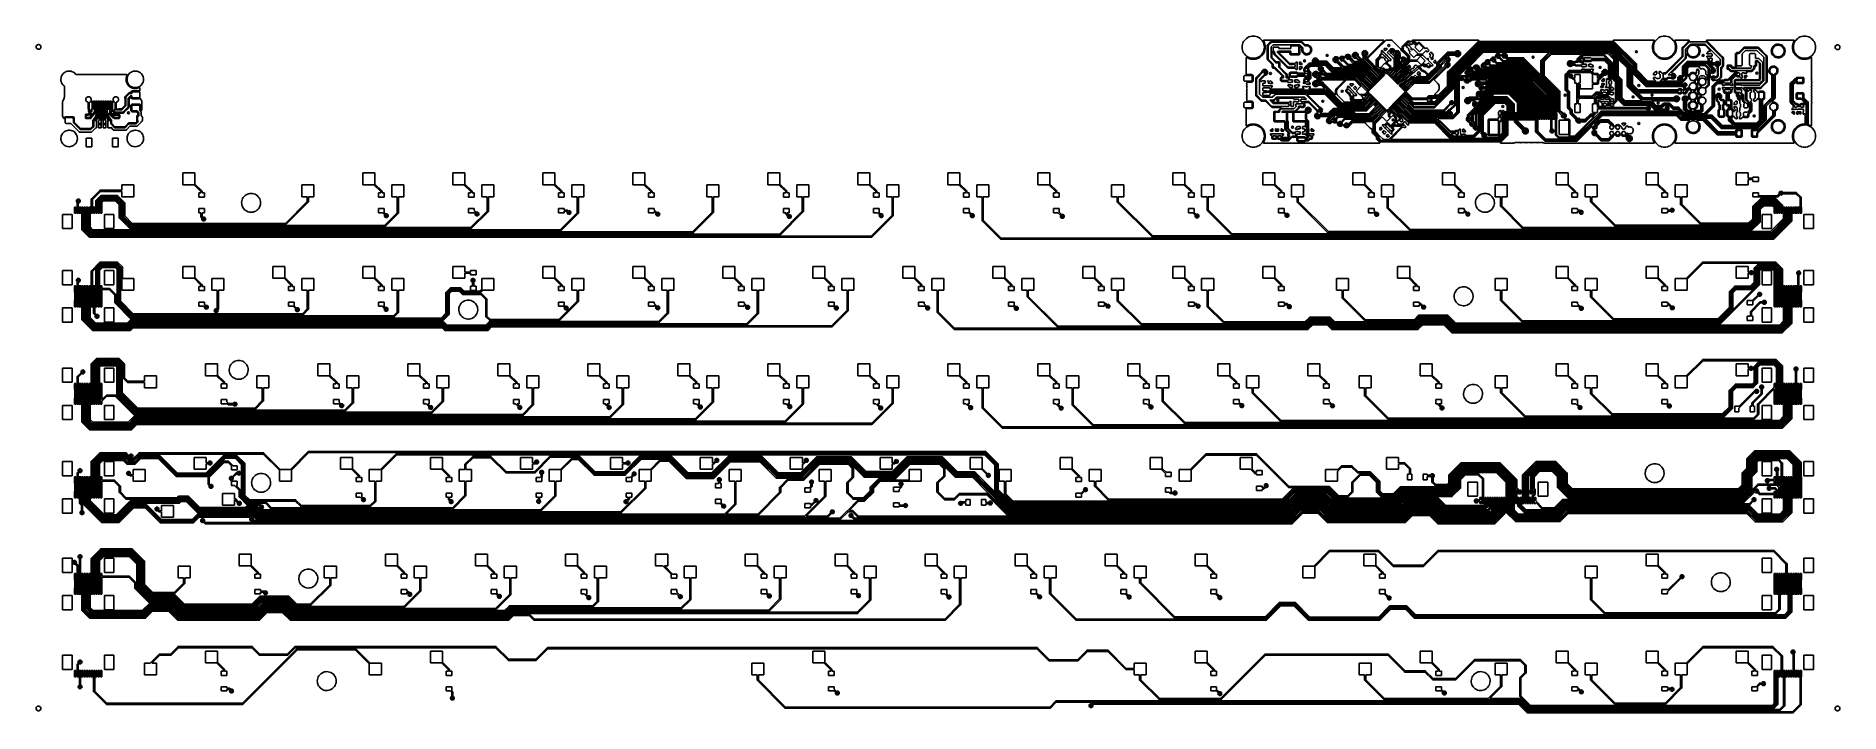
# Model space of a CAD drawing. Extents: x -27 to 355, y -108 to 35.
import ezdxf

# ---------------------------------------------------------------- set-up
doc = ezdxf.new("R2010")
doc.units = 0
doc.layers.add('BLACK', color=7, linetype='CONTINUOUS')

msp = doc.modelspace()

# ---------------------------------------------------------------- linework, layer by layer
at = {"layer": 'BLACK', "linetype": 'CONTINUOUS'}
for p, q in [((229.303, 34.3556), (229.506, 34.5867)), ((229.506, 34.5867), (229.737, 34.7894)), ((229.737, 34.7894), (229.993, 34.9602)), ((229.993, 34.9602), (230.268, 35.0961)), ((230.268, 35.0961), (230.56, 35.1949)), ((230.56, 35.1949), (230.861, 35.2549)), ((230.861, 35.2549), (231.168, 35.275)), ((231.168, 35.275), (231.475, 35.2549)), ((231.475, 35.2549), (231.776, 35.1949)), ((231.776, 35.1949), (232.067, 35.0961)), ((232.067, 35.0961), (232.343, 34.9602)), ((232.343, 34.9602), (232.598, 34.7894)), ((232.598, 34.7894), (232.83, 34.5867)), ((232.83, 34.5867), (233.032, 34.3556)), ((233.318, 34.3317), (233.341, 34.3886)), ((233.341, 34.3886), (233.392, 34.4214)), ((233.392, 34.4214), (233.417, 34.4245)), ((233.417, 34.4245), (235.23, 34.4245)), ((235.23, 34.4245), (235.255, 34.4166)), ((235.255, 34.4166), (235.283, 34.4245)), ((235.283, 34.4245), (241.084, 34.4245)), ((241.084, 34.4245), (241.112, 34.4155)), ((241.112, 34.4155), (241.143, 34.4245)), ((241.143, 34.4245), (258.752, 34.4245)), ((258.752, 34.4245), (258.81, 34.4056)), ((258.81, 34.4056), (258.846, 34.3561)), ((259.17, 34.3115), (259.279, 34.4018)), ((259.279, 34.4018), (259.342, 34.4245)), ((259.342, 34.4245), (260.389, 34.4245)), ((260.389, 34.4245), (260.451, 34.403)), ((260.451, 34.403), (260.452, 34.4018)), ((260.452, 34.4018), (260.558, 34.3179)), ((264.807, 34.3704), (264.851, 34.4137)), ((264.851, 34.4137), (264.896, 34.4245)), ((264.896, 34.4245), (278.799, 34.4245)), ((278.799, 34.4245), (278.858, 34.4056)), ((278.858, 34.4056), (278.894, 34.3561)), ((307.386, 34.3626), (307.425, 34.4095)), ((307.425, 34.4095), (307.478, 34.4245)), ((307.478, 34.4245), (315.991, 34.4245)), ((315.991, 34.4245), (316.049, 34.4056)), ((316.049, 34.4056), (316.085, 34.3561)), ((316.376, 34.3556), (316.578, 34.5867)), ((316.578, 34.5867), (316.809, 34.7894)), ((316.809, 34.7894), (317.065, 34.9602)), ((317.065, 34.9602), (317.341, 35.0961)), ((317.341, 35.0961), (317.632, 35.1949)), ((317.632, 35.1949), (317.933, 35.2549)), ((317.933, 35.2549), (318.24, 35.275)), ((318.24, 35.275), (318.547, 35.2549)), ((318.547, 35.2549), (318.848, 35.1949)), ((318.848, 35.1949), (319.139, 35.0961)), ((319.139, 35.0961), (319.415, 34.9602)), ((319.415, 34.9602), (319.671, 34.7894)), ((319.671, 34.7894), (319.902, 34.5867)), ((319.902, 34.5867), (320.104, 34.3556)), ((320.39, 34.3317), (320.413, 34.3886)), ((320.413, 34.3886), (320.465, 34.4214)), ((320.465, 34.4214), (320.489, 34.4245)), ((320.489, 34.4245), (323.376, 34.4245)), ((323.376, 34.4245), (323.434, 34.4056)), ((323.434, 34.4056), (323.47, 34.3561)), ((327.113, 34.3395), (327.14, 34.3944)), ((327.14, 34.3944), (327.194, 34.423)), ((327.194, 34.423), (327.211, 34.4245)), ((327.211, 34.4245), (345.626, 34.4245)), ((345.626, 34.4245), (345.684, 34.4056)), ((345.684, 34.4056), (345.72, 34.3561)), ((346.011, 34.3556), (346.213, 34.5867)), ((346.213, 34.5867), (346.444, 34.7894)), ((346.444, 34.7894), (346.7, 34.9602)), ((346.7, 34.9602), (346.976, 35.0961)), ((346.976, 35.0961), (347.267, 35.1949)), ((347.267, 35.1949), (347.568, 35.2549)), ((347.568, 35.2549), (347.875, 35.275)), ((347.875, 35.275), (348.182, 35.2549)), ((348.182, 35.2549), (348.483, 35.1949)), ((348.483, 35.1949), (348.774, 35.0961)), ((348.774, 35.0961), (349.05, 34.9602)), ((349.05, 34.9602), (349.306, 34.7894)), ((349.306, 34.7894), (349.537, 34.5867)), ((349.537, 34.5867), (349.739, 34.3556)), ((-26.5, 33.0061), (-26.4782, 33.1462)), ((-26.4816, 32.8655), (-26.5, 33.0061)), ((-26.4245, 32.7358), (-26.4816, 32.8655)), ((-26.4782, 33.1462), (-26.4179, 33.2745)), ((-26.3333, 32.6273), (-26.4245, 32.7358)), ((-26.4179, 33.2745), (-26.3241, 33.3808)), ((-26.2153, 32.5487), (-26.3333, 32.6273)), ((-26.3241, 33.3808), (-26.2042, 33.4564)), ((-26.0799, 32.5064), (-26.2153, 32.5487)), ((-26.2042, 33.4564), (-26.0679, 33.4954)), ((-25.9382, 32.5038), (-26.0799, 32.5064)), ((-26.0679, 33.4954), (-25.9261, 33.4945)), ((-25.8014, 32.5411), (-25.9382, 32.5038)), ((-25.9261, 33.4945), (-25.7903, 33.4539)), ((-25.6806, 32.6153), (-25.8014, 32.5411)), ((-25.7903, 33.4539), (-25.6713, 33.3768)), ((-25.5855, 32.7204), (-25.6806, 32.6153)), ((-25.6713, 33.3768), (-25.5788, 33.2694)), ((-25.5237, 32.848), (-25.5855, 32.7204)), ((-25.5788, 33.2694), (-25.5201, 33.1403)), ((-25.5001, 32.9878), (-25.5237, 32.848)), ((-25.5201, 33.1403), (-25.5, 33)), ((-25.5, 33), (-25.5001, 32.9878)), ((228.818, 32.925), (228.838, 33.2317)), ((228.838, 32.6183), (228.818, 32.925)), ((228.838, 33.2317), (228.898, 33.5332)), ((228.898, 32.3168), (228.838, 32.6183)), ((228.898, 33.5332), (228.997, 33.8243)), ((228.997, 32.0257), (228.898, 32.3168)), ((228.997, 33.8243), (229.133, 34.1)), ((229.133, 31.75), (228.997, 32.0257)), ((229.133, 34.1), (229.303, 34.3556)), ((229.303, 31.4944), (229.133, 31.75)), ((229.506, 31.2633), (229.303, 31.4944)), ((229.737, 31.0606), (229.506, 31.2633)), ((229.668, 30.6714), (229.687, 30.7296)), ((229.668, 27.2245), (229.668, 30.6714)), ((229.687, 30.7296), (229.737, 30.7656)), ((229.993, 30.8898), (229.737, 31.0606)), ((229.737, 30.7656), (229.798, 30.7656)), ((229.798, 30.7656), (229.815, 30.7582)), ((229.815, 30.7582), (229.918, 30.7013)), ((229.918, 30.7013), (230.08, 30.6127)), ((230.268, 30.7539), (229.993, 30.8898)), ((230.08, 30.6127), (230.378, 30.4945)), ((230.56, 30.6551), (230.268, 30.7539)), ((230.861, 30.5951), (230.56, 30.6551)), ((231.168, 30.575), (230.861, 30.5951)), ((231.475, 30.5951), (231.168, 30.575)), ((231.776, 30.6551), (231.475, 30.5951)), ((232.067, 30.7539), (231.776, 30.6551)), ((231.958, 30.4945), (232.256, 30.6127)), ((232.343, 30.8898), (232.067, 30.7539)), ((232.256, 30.6127), (232.537, 30.7673)), ((232.598, 31.0606), (232.343, 30.8898)), ((232.537, 30.7673), (232.754, 30.9245)), ((232.83, 31.2633), (232.598, 31.0606)), ((232.754, 30.9245), (232.794, 30.9541)), ((232.794, 30.9541), (232.797, 30.9559)), ((232.794, 30.9541), (232.794, 30.9541)), ((232.797, 30.9559), (233.011, 31.1568)), ((233.032, 31.4944), (232.83, 31.2633)), ((233.011, 31.1568), (233.028, 31.1735)), ((233.028, 31.1735), (233.031, 31.1756)), ((233.028, 31.1735), (233.028, 31.1735)), ((233.031, 31.1756), (233.133, 31.299)), ((233.032, 34.3556), (233.203, 34.1)), ((233.203, 31.75), (233.032, 31.4944)), ((233.133, 31.299), (233.233, 31.4205)), ((233.203, 34.1), (233.339, 33.8243)), ((233.339, 32.0257), (233.203, 31.75)), ((233.233, 31.4205), (233.235, 31.4229)), ((233.233, 31.4205), (233.233, 31.4205)), ((233.235, 31.4229), (233.407, 31.6939)), ((233.333, 34.2725), (233.318, 34.3317)), ((233.407, 34.1561), (233.333, 34.2725)), ((233.339, 33.8243), (233.438, 33.5332)), ((233.438, 32.3168), (233.339, 32.0257)), ((233.409, 34.1533), (233.407, 34.1561)), ((233.407, 31.6939), (233.409, 31.6967)), ((233.517, 33.9234), (233.409, 34.1533)), ((233.409, 34.1533), (233.409, 34.1533)), ((233.409, 31.6967), (233.543, 31.9814)), ((233.409, 31.6967), (233.409, 31.6967)), ((233.438, 33.5332), (233.498, 33.2317)), ((233.498, 32.6183), (233.438, 32.3168)), ((233.498, 33.2317), (233.518, 32.925)), ((233.518, 32.925), (233.498, 32.6183)), ((233.544, 33.8658), (233.517, 33.9234)), ((233.543, 31.9814), (233.544, 31.9842)), ((233.545, 33.8628), (233.544, 33.8658)), ((233.544, 31.9842), (233.575, 32.0806)), ((233.642, 33.5635), (233.545, 33.8628)), ((233.575, 32.0806), (233.642, 32.2865)), ((233.643, 33.5605), (233.642, 33.5635)), ((233.642, 33.5635), (233.642, 33.5635)), ((233.642, 32.2865), (233.643, 32.2895)), ((233.642, 32.2865), (233.642, 32.2865)), ((233.703, 33.2453), (233.643, 33.5605)), ((233.643, 32.2895), (233.703, 32.6047)), ((233.703, 33.2422), (233.703, 33.2453)), ((233.713, 33.0946), (233.703, 33.2422)), ((233.703, 33.2422), (233.703, 33.2422)), ((233.703, 32.6047), (233.704, 32.617)), ((233.704, 32.617), (233.723, 32.9219)), ((233.719, 32.9877), (233.713, 33.0946)), ((233.723, 32.925), (233.719, 32.9877)), ((233.723, 32.9219), (233.723, 32.925)), ((234.129, 33.1445), (234.126, 33.0946)), ((234.126, 33.0946), (234.127, 33.0877)), ((234.128, 30.5674), (234.126, 30.5606)), ((234.126, 30.5606), (234.127, 30.5423)), ((234.127, 33.0877), (234.127, 33.0877)), ((234.127, 33.0877), (234.127, 33.0862)), ((234.127, 33.0862), (234.129, 33.0656)), ((234.129, 30.5872), (234.128, 30.5745)), ((234.128, 30.5745), (234.128, 30.5745)), ((234.128, 30.5745), (234.128, 30.5674)), ((234.13, 33.1718), (234.129, 33.168)), ((234.129, 33.168), (234.129, 33.1518)), ((234.129, 33.1518), (234.129, 33.1445)), ((234.129, 33.0656), (234.129, 30.5872)), ((234.132, 33.1822), (234.13, 33.1718)), ((234.13, 33.1718), (234.13, 33.1718)), ((234.133, 33.1901), (234.132, 33.1822)), ((234.136, 33.2376), (234.133, 33.1973)), ((234.133, 33.1973), (234.133, 33.1901)), ((234.14, 33.2472), (234.136, 33.2376)), ((234.145, 33.2667), (234.14, 33.2472)), ((234.146, 33.2769), (234.145, 33.2699)), ((234.145, 33.2699), (234.145, 33.2699)), ((234.145, 33.2699), (234.145, 33.2667)), ((234.149, 33.2832), (234.146, 33.2769)), ((234.167, 33.32), (234.149, 33.2832)), ((234.149, 33.2832), (234.149, 33.2832)), ((234.17, 33.3273), (234.167, 33.32)), ((234.184, 33.3652), (234.17, 33.3273)), ((234.186, 33.3718), (234.184, 33.3652)), ((234.193, 33.3801), (234.186, 33.3718)), ((234.203, 33.3974), (234.193, 33.3801)), ((234.207, 33.4066), (234.203, 33.3974)), ((234.239, 33.4423), (234.207, 33.4066)), ((234.244, 33.4485), (234.239, 33.4423)), ((234.251, 33.4575), (234.244, 33.4485)), ((234.263, 33.4693), (234.251, 33.4575)), ((234.267, 33.4738), (234.263, 33.4693)), ((234.298, 33.5088), (234.267, 33.4738)), ((234.302, 33.5141), (234.298, 33.5088)), ((234.298, 33.5088), (234.298, 33.5088)), ((234.308, 33.5179), (234.302, 33.5141)), ((234.314, 33.5224), (234.308, 33.5179)), ((234.324, 33.5304), (234.314, 33.5224)), ((234.314, 33.5224), (234.314, 33.5224)), ((234.827, 34.0335), (234.324, 33.5304)), ((234.33, 33.1437), (234.332, 33.1514)), ((234.331, 33.1391), (234.33, 33.1437)), ((234.33, 33.129), (234.331, 33.1391)), ((234.33, 30.52), (234.33, 33.129)), ((234.332, 33.1514), (234.336, 33.1873)), ((234.336, 33.1873), (234.348, 33.2182)), ((234.348, 33.2182), (234.356, 33.2506)), ((234.356, 33.2506), (234.368, 33.2688)), ((234.368, 33.2688), (234.376, 33.2893)), ((234.376, 33.2893), (234.399, 33.3137)), ((234.399, 33.3137), (234.418, 33.3412)), ((234.418, 33.3412), (235.013, 33.9366)), ((234.84, 34.0497), (234.827, 34.0335)), ((234.841, 34.051), (234.84, 34.0497)), ((234.844, 34.0569), (234.841, 34.051)), ((234.882, 34.0895), (234.844, 34.0569)), ((234.888, 34.0945), (234.882, 34.0895)), ((234.899, 34.106), (234.888, 34.0945)), ((234.91, 34.1142), (234.899, 34.106)), ((234.911, 34.1145), (234.91, 34.1142)), ((234.917, 34.1194), (234.911, 34.1145)), ((234.942, 34.1413), (234.917, 34.1194)), ((235.35, 33.4245), (234.93, 33.0048)), ((234.93, 33.0048), (234.93, 30.6443)), ((234.93, 30.6443), (235.974, 29.6)), ((234.953, 34.1505), (234.942, 34.1413)), ((234.962, 34.1547), (234.953, 34.1505)), ((234.98, 34.1649), (234.962, 34.1547)), ((234.988, 34.171), (234.98, 34.1649)), ((235.019, 34.182), (234.988, 34.171)), ((235.013, 33.9366), (235.021, 33.9431)), ((235.033, 34.1871), (235.019, 34.182)), ((235.021, 33.9431), (235.024, 33.9468)), ((235.024, 33.9468), (235.031, 33.9509)), ((235.031, 33.9509), (235.059, 33.9738)), ((235.04, 34.1901), (235.033, 34.1871)), ((235.077, 34.2069), (235.04, 34.1901)), ((235.059, 33.9738), (235.089, 33.9869)), ((235.084, 34.2098), (235.077, 34.2069)), ((235.077, 34.2069), (235.077, 34.2069)), ((235.091, 34.2108), (235.084, 34.2098)), ((235.089, 33.9869), (235.117, 34.0044)), ((235.093, 34.2112), (235.091, 34.2108)), ((235.091, 34.2108), (235.091, 34.2108)), ((235.094, 34.2113), (235.093, 34.2112)), ((235.113, 34.2162), (235.094, 34.2113)), ((235.116, 34.2173), (235.113, 34.2162)), ((235.123, 34.2197), (235.116, 34.2173)), ((235.116, 34.2173), (235.116, 34.2173)), ((235.117, 34.0044), (235.139, 34.0084)), ((235.13, 34.2201), (235.123, 34.2197)), ((235.17, 34.2226), (235.13, 34.2201)), ((235.13, 34.2201), (235.13, 34.2201)), ((235.13, 31.7537), (235.149, 31.8119)), ((235.13, 30.7683), (235.13, 31.7537)), ((235.132, 30.7528), (235.13, 30.7683)), ((235.159, 30.6983), (235.132, 30.7528)), ((235.139, 34.0084), (235.16, 34.0172)), ((235.149, 31.8119), (235.199, 31.8479)), ((236.028, 29.8295), (235.159, 30.6983)), ((235.16, 34.0172), (235.193, 34.0184)), ((235.178, 34.2234), (235.17, 34.2226)), ((235.186, 34.2245), (235.178, 34.2234)), ((235.19, 34.225), (235.186, 34.2245)), ((235.186, 34.2245), (235.186, 34.2245)), ((235.206, 34.225), (235.19, 34.225)), ((235.193, 34.0184), (235.225, 34.0245)), ((235.199, 31.8479), (235.26, 31.8479)), ((235.212, 34.2252), (235.206, 34.225)), ((235.236, 34.2267), (235.212, 34.2252)), ((235.225, 34.0245), (241.14, 34.0245)), ((235.257, 34.2342), (235.236, 34.2267)), ((235.266, 34.2303), (235.257, 34.2342)), ((235.26, 31.8479), (235.285, 31.836)), ((235.266, 34.2285), (235.266, 34.2303)), ((235.271, 34.2275), (235.266, 34.2285)), ((235.274, 34.2271), (235.271, 34.2275)), ((235.275, 34.2268), (235.274, 34.2271)), ((235.28, 34.2264), (235.275, 34.2268)), ((235.293, 34.225), (235.28, 34.2264)), ((235.28, 34.2264), (235.28, 34.2264)), ((235.285, 31.836), (235.322, 31.8111)), ((241.077, 34.225), (235.293, 34.225)), ((235.322, 31.8111), (235.331, 31.8092)), ((235.331, 31.8092), (235.331, 31.8092)), ((235.331, 31.8092), (235.349, 31.8057)), ((235.349, 31.8057), (235.38, 31.7995)), ((241.016, 33.4245), (235.35, 33.4245)), ((235.38, 31.7995), (235.398, 31.7995)), ((235.398, 31.7995), (235.456, 31.7806)), ((235.4, 32), (235.4, 32.9)), ((235.4, 32.9), (236.6, 32.9)), ((235.7, 32), (235.4, 32)), ((235.456, 31.7806), (235.492, 31.7311)), ((235.492, 31.7311), (235.497, 31.7066)), ((235.497, 31.7066), (235.499, 31.6669)), ((235.499, 31.6669), (235.499, 31.6608)), ((235.499, 31.6608), (235.499, 31.6441)), ((235.499, 31.6441), (235.5, 31.6406)), ((235.5, 31.6406), (235.5, 31.6406)), ((235.5, 31.6406), (235.501, 31.6329)), ((235.501, 31.6329), (235.502, 31.625)), ((235.502, 31.625), (235.504, 31.5856)), ((235.504, 31.5856), (235.505, 31.5775)), ((235.505, 31.5775), (235.507, 31.5708)), ((235.507, 31.5708), (235.507, 31.5708)), ((235.507, 31.5708), (235.508, 31.5678)), ((235.508, 31.5678), (235.513, 31.5482)), ((235.513, 31.5482), (235.513, 31.5465)), ((235.513, 31.5465), (235.515, 31.5381)), ((235.515, 31.5381), (235.518, 31.5317)), ((235.518, 31.5317), (235.518, 31.5317)), ((235.518, 31.5317), (235.534, 31.4947)), ((235.534, 31.4947), (235.537, 31.4874)), ((235.537, 31.4874), (235.539, 31.4837)), ((235.539, 31.4837), (235.554, 31.4426)), ((235.554, 31.4426), (235.56, 31.4343)), ((235.56, 31.4343), (235.57, 31.4169)), ((235.57, 31.4169), (235.574, 31.4076)), ((235.574, 31.4076), (235.579, 31.4022)), ((235.579, 31.4022), (235.605, 31.3715)), ((235.605, 31.3715), (235.61, 31.3653)), ((235.61, 31.3653), (235.619, 31.3537)), ((235.619, 31.3537), (235.63, 31.3422)), ((235.63, 31.3422), (235.635, 31.3368)), ((235.635, 31.3368), (235.656, 31.3124)), ((235.656, 31.3124), (235.668, 31.299)), ((235.668, 31.299), (235.674, 31.2951)), ((235.674, 31.2951), (235.675, 31.2943)), ((235.675, 31.2943), (235.691, 31.2812)), ((235.691, 31.2812), (238.287, 28.6854)), ((235.7, 31.68), (235.7, 32)), ((235.706, 31.6473), (235.7, 31.68)), ((235.707, 31.614), (235.706, 31.6473)), ((235.716, 31.5937), (235.707, 31.614)), ((235.72, 31.572), (235.716, 31.5937)), ((235.738, 31.5437), (235.72, 31.572)), ((235.751, 31.5131), (235.738, 31.5437)), ((235.774, 31.4853), (235.751, 31.5131)), ((235.778, 31.4785), (235.774, 31.4853)), ((235.781, 31.4757), (235.778, 31.4785)), ((235.788, 31.4679), (235.781, 31.4757)), ((238.476, 28.7797), (235.788, 31.4679)), ((236.6, 32), (236.3, 32)), ((236.3, 32), (236.3, 31.8043)), ((236.3, 31.8043), (238.812, 29.2919)), ((236.6, 32.9), (236.6, 32.675)), ((236.6, 32.675), (239.1, 32.675)), ((239.1, 32.075), (236.6, 32.075)), ((236.6, 32.075), (236.6, 32)), ((236.675, 31.7397), (236.684, 31.8001)), ((236.703, 31.6852), (236.675, 31.7397)), ((236.684, 31.8001), (236.718, 31.8375)), ((238.866, 29.5214), (236.703, 31.6852)), ((236.718, 31.8375), (236.743, 31.8546)), ((236.743, 31.8546), (236.745, 31.8554)), ((236.745, 31.8554), (236.746, 31.8528)), ((236.746, 31.8528), (236.786, 31.8733)), ((236.786, 31.8733), (236.802, 31.8745)), ((236.802, 31.8745), (238.8, 31.8745)), ((238.8, 31.8745), (238.859, 31.8556)), ((238.859, 31.8556), (238.895, 31.8061)), ((238.895, 31.8061), (238.899, 31.7755)), ((238.899, 31.7755), (238.899, 31.5053)), ((238.899, 31.5053), (238.904, 31.4849)), ((238.904, 31.4849), (238.909, 31.4573)), ((238.909, 31.4573), (238.911, 31.4468)), ((238.911, 31.4468), (238.955, 31.3804)), ((238.955, 31.3804), (239.022, 31.3361)), ((239.022, 31.3361), (239.031, 31.3342)), ((239.031, 31.3342), (239.031, 31.3342)), ((239.031, 31.3342), (239.054, 31.3297)), ((239.054, 31.3297), (239.08, 31.3245)), ((239.08, 31.3245), (240.82, 31.3245)), ((239.1, 32.675), (239.1, 33.225)), ((239.1, 33.225), (240.8, 33.225)), ((239.1, 31.525), (239.1, 32.075)), ((240.8, 31.525), (239.1, 31.525)), ((240.8, 33.225), (240.8, 31.525)), ((240.82, 31.3245), (240.846, 31.3297)), ((240.846, 31.3297), (240.869, 31.3342)), ((240.869, 31.3342), (240.878, 31.3361)), ((240.869, 31.3342), (240.869, 31.3342)), ((240.878, 31.3361), (240.945, 31.3804)), ((240.945, 31.3804), (240.989, 31.4468)), ((240.989, 31.4468), (240.991, 31.4573)), ((240.991, 31.4573), (240.996, 31.4849)), ((240.996, 31.4849), (241, 31.5053)), ((241, 32.9177), (241.019, 32.9759)), ((241, 31.5053), (241, 32.9177)), ((241.716, 32.7249), (241.016, 33.4245)), ((241.019, 32.9759), (241.069, 33.0118)), ((241.069, 33.0118), (241.13, 33.0118)), ((241.098, 34.2272), (241.077, 34.225)), ((241.105, 34.2287), (241.098, 34.2272)), ((241.117, 34.2343), (241.105, 34.2287)), ((241.136, 34.2268), (241.117, 34.2343)), ((241.13, 33.0118), (241.17, 32.9877)), ((241.141, 34.2264), (241.136, 34.2268)), ((241.14, 34.0245), (241.151, 34.0235)), ((241.156, 34.2253), (241.141, 34.2264)), ((241.151, 34.0235), (241.155, 34.0242)), ((241.155, 34.0242), (241.163, 34.0223)), ((241.163, 34.225), (241.156, 34.2253)), ((241.179, 34.225), (241.163, 34.225)), ((241.163, 34.0223), (241.199, 34.0188)), ((241.17, 32.9877), (241.44, 32.7169)), ((241.183, 34.2244), (241.179, 34.225)), ((241.194, 34.2228), (241.183, 34.2244)), ((241.183, 34.2244), (241.183, 34.2244)), ((241.202, 34.2219), (241.194, 34.2228)), ((241.199, 34.0188), (241.23, 34.0065)), ((241.249, 34.2184), (241.202, 34.2219)), ((241.23, 34.0065), (241.262, 33.9988)), ((241.256, 34.2159), (241.249, 34.2184)), ((241.259, 34.2148), (241.256, 34.2159)), ((241.256, 34.2159), (241.256, 34.2159)), ((241.278, 34.2096), (241.259, 34.2148)), ((241.262, 33.9988), (241.28, 33.9863)), ((241.281, 34.2092), (241.278, 34.2096)), ((241.28, 33.9863), (241.301, 33.9781)), ((241.281, 34.2091), (241.281, 34.2092)), ((241.288, 34.2081), (241.281, 34.2091)), ((241.295, 34.2051), (241.288, 34.2081)), ((241.331, 34.1878), (241.295, 34.2051)), ((241.295, 34.2051), (241.295, 34.2051)), ((241.301, 33.9781), (241.325, 33.9555)), ((241.325, 33.9555), (241.353, 33.9366)), ((241.339, 34.1847), (241.331, 34.1878)), ((241.362, 34.1762), (241.339, 34.1847)), ((241.353, 33.9366), (242.143, 33.146)), ((241.383, 34.168), (241.362, 34.1762)), ((241.392, 34.1619), (241.383, 34.168)), ((241.409, 34.1515), (241.392, 34.1619)), ((241.418, 34.1471), (241.409, 34.1515)), ((241.454, 34.1156), (241.418, 34.1471)), ((241.447, 32.4979), (241.435, 32.3897)), ((241.435, 32.3897), (241.437, 32.3627)), ((241.437, 32.3627), (241.447, 32.237)), ((241.44, 32.7169), (241.468, 32.6624)), ((241.457, 32.5897), (241.447, 32.4979)), ((241.447, 32.237), (241.452, 32.1844)), ((241.452, 32.1844), (241.453, 32.1798)), ((241.453, 32.1798), (241.453, 32.1798)), ((241.453, 32.1798), (241.507, 31.9922)), ((241.46, 34.1106), (241.454, 34.1156)), ((241.459, 32.5991), (241.457, 32.5945)), ((241.457, 32.5945), (241.457, 32.5897)), ((241.457, 32.5897), (241.457, 32.5897)), ((241.465, 32.617), (241.459, 32.5991)), ((241.469, 34.1038), (241.46, 34.1106)), ((241.468, 32.6624), (241.465, 32.617)), ((241.481, 34.092), (241.469, 34.1038)), ((241.485, 34.0878), (241.481, 34.092)), ((241.52, 34.0569), (241.485, 34.0878)), ((241.507, 31.9922), (241.509, 31.9864)), ((241.509, 31.9864), (241.511, 31.9821)), ((241.511, 31.9821), (241.512, 31.9803)), ((241.512, 31.9803), (241.603, 31.8032)), ((241.526, 34.0522), (241.52, 34.0569)), ((241.52, 34.0569), (241.52, 34.0569)), ((241.529, 34.0463), (241.526, 34.0522)), ((241.534, 34.0409), (241.529, 34.0463)), ((241.542, 34.0309), (241.534, 34.0409)), ((241.534, 34.0409), (241.534, 34.0409)), ((242.149, 33.4236), (241.542, 34.0309)), ((241.603, 31.8032), (241.731, 31.6417)), ((241.64, 32.375), (241.659, 32.5517)), ((241.659, 32.1983), (241.64, 32.375)), ((241.659, 32.5517), (241.713, 32.7207)), ((241.713, 32.0293), (241.659, 32.1983)), ((241.713, 32.7207), (241.716, 32.7249)), ((241.802, 31.8754), (241.713, 32.0293)), ((241.731, 31.6417), (241.734, 31.6386)), ((241.734, 31.6386), (241.734, 31.6386)), ((241.734, 31.6386), (241.817, 31.5682)), ((241.921, 31.7433), (241.802, 31.8754)), ((241.817, 31.5682), (241.888, 31.5082)), ((241.888, 31.5082), (241.892, 31.5058)), ((241.892, 31.5058), (241.892, 31.5058)), ((241.892, 31.5058), (242.004, 31.4432)), ((242.065, 31.6389), (241.921, 31.7433)), ((242.004, 31.4432), (242.067, 31.4077)), ((242.227, 31.5666), (242.065, 31.6389)), ((242.067, 31.4077), (242.072, 31.4062)), ((242.072, 31.4062), (242.259, 31.3455)), ((242.143, 33.146), (242.227, 33.1834)), ((242.186, 33.4003), (242.149, 33.4236)), ((242.247, 33.3986), (242.186, 33.4003)), ((242.227, 33.1834), (242.401, 33.2203)), ((242.401, 31.5297), (242.227, 31.5666)), ((242.292, 33.4119), (242.247, 33.3986)), ((242.259, 31.3455), (242.259, 31.3455)), ((242.259, 31.3455), (242.263, 31.344)), ((242.263, 31.344), (242.468, 31.3196)), ((242.297, 33.4123), (242.292, 33.4119)), ((242.437, 33.4251), (242.297, 33.4123)), ((242.297, 33.4123), (242.297, 33.4123)), ((242.401, 33.2203), (242.579, 33.2203)), ((242.579, 31.5297), (242.401, 31.5297)), ((242.497, 33.4306), (242.437, 33.4251)), ((242.468, 31.3196), (242.473, 31.32)), ((242.473, 31.32), (242.543, 31.3254)), ((242.473, 31.32), (242.473, 31.32)), ((242.502, 33.4301), (242.497, 33.4306)), ((242.697, 33.4095), (242.502, 33.4301)), ((242.502, 33.4301), (242.502, 33.4301)), ((242.543, 31.3254), (242.673, 31.3355)), ((242.579, 33.2203), (242.753, 33.1834)), ((242.753, 31.5666), (242.579, 31.5297)), ((242.673, 31.3355), (242.872, 31.3909)), ((242.702, 33.409), (242.697, 33.4095)), ((242.697, 33.4095), (242.697, 33.4095)), ((242.707, 33.4076), (242.702, 33.409)), ((242.796, 33.3801), (242.707, 33.4076)), ((242.707, 33.4076), (242.707, 33.4076)), ((242.753, 33.1834), (242.915, 33.1111)), ((242.915, 31.6389), (242.753, 31.5666)), ((242.899, 33.3481), (242.796, 33.3801)), ((242.872, 31.3909), (242.876, 31.393)), ((242.876, 31.393), (243.051, 31.4816)), ((242.876, 31.393), (242.876, 31.393)), ((242.903, 33.3458), (242.899, 33.3481)), ((242.944, 33.3239), (242.903, 33.3458)), ((242.903, 33.3458), (242.903, 33.3458)), ((242.915, 33.1111), (243.059, 33.0067)), ((243.059, 31.7433), (242.915, 31.6389)), ((243.08, 33.2501), (242.944, 33.3239)), ((243.051, 31.4816), (243.056, 31.4837)), ((243.051, 31.4816), (243.051, 31.4816)), ((243.056, 31.4837), (243.072, 31.4962)), ((243.059, 33.0067), (243.178, 32.8746)), ((243.178, 31.8754), (243.059, 31.7433)), ((243.072, 31.4962), (243.214, 31.6076)), ((243.084, 33.247), (243.08, 33.2501)), ((243.232, 33.125), (243.084, 33.247)), ((243.084, 33.247), (243.084, 33.247)), ((243.178, 32.8746), (243.267, 32.7207)), ((243.267, 32.0293), (243.178, 31.8754)), ((243.214, 31.6076), (243.218, 31.6106)), ((243.214, 31.6076), (243.214, 31.6076)), ((243.218, 31.6106), (243.229, 31.6231)), ((243.229, 31.6231), (243.286, 31.6898)), ((243.239, 33.1188), (243.232, 33.125)), ((243.369, 32.9592), (243.239, 33.1188)), ((243.267, 32.7207), (243.321, 32.5517)), ((243.321, 32.1983), (243.267, 32.0293)), ((243.286, 31.6898), (243.353, 31.7665)), ((243.321, 32.5517), (243.34, 32.375)), ((243.34, 32.375), (243.321, 32.1983)), ((243.353, 31.7665), (243.355, 31.7707)), ((243.355, 31.7707), (243.452, 31.9414)), ((243.466, 32.7773), (243.369, 32.9592)), ((243.452, 31.9415), (243.454, 31.9457)), ((243.452, 31.9414), (243.452, 31.9415)), ((243.454, 31.9457), (243.468, 31.9864)), ((243.485, 32.7133), (243.466, 32.7773)), ((243.468, 31.9864), (243.518, 32.1365)), ((243.52, 32.5991), (243.485, 32.7133)), ((243.518, 32.1365), (243.519, 32.1411)), ((243.518, 32.1365), (243.518, 32.1365)), ((243.519, 32.1411), (243.535, 32.2614)), ((243.525, 32.58), (243.52, 32.5991)), ((243.526, 32.5752), (243.525, 32.58)), ((243.545, 32.3778), (243.526, 32.5752)), ((243.526, 32.5752), (243.526, 32.5752)), ((243.535, 32.2614), (243.545, 32.3428)), ((243.546, 32.375), (243.545, 32.3778)), ((243.545, 32.3455), (243.546, 32.375)), ((243.545, 32.3428), (243.545, 32.3455)), ((244.168, 30.585), (244.022, 30.5245)), ((244.31, 30.6037), (244.168, 30.585)), ((244.318, 30.6048), (244.31, 30.6037)), ((244.325, 30.6057), (244.318, 30.6048)), ((244.331, 30.6048), (244.325, 30.6057)), ((244.339, 30.6037), (244.331, 30.6048)), ((244.481, 30.585), (244.339, 30.6037)), ((244.627, 30.5245), (244.481, 30.585)), ((248.171, 30.5986), (248.111, 30.4525)), ((248.267, 30.724), (248.171, 30.5986)), ((248.393, 30.8203), (248.267, 30.724)), ((248.372, 30.5308), (248.461, 30.6193)), ((248.522, 30.8737), (248.393, 30.8203)), ((248.461, 30.6193), (248.572, 30.6761)), ((248.533, 30.8783), (248.522, 30.8737)), ((248.539, 30.8808), (248.533, 30.8783)), ((248.67, 30.898), (248.539, 30.8808)), ((248.572, 30.6761), (248.696, 30.6957)), ((248.689, 30.9006), (248.67, 30.898)), ((248.696, 30.9014), (248.689, 30.9006)), ((248.702, 30.9006), (248.696, 30.9014)), ((248.696, 30.6957), (248.819, 30.6761)), ((248.721, 30.898), (248.702, 30.9006)), ((248.852, 30.8808), (248.721, 30.898)), ((248.819, 30.6761), (248.931, 30.6193)), ((248.858, 30.8783), (248.852, 30.8808)), ((248.87, 30.8737), (248.858, 30.8783)), ((248.999, 30.8203), (248.87, 30.8737)), ((248.931, 30.6193), (249.019, 30.5308)), ((249.124, 30.724), (248.999, 30.8203)), ((249.22, 30.5986), (249.124, 30.724)), ((249.223, 30.5926), (249.22, 30.5986)), ((249.235, 30.5635), (249.223, 30.5926)), ((249.223, 30.5926), (249.223, 30.5926)), ((249.262, 30.5261), (249.235, 30.5635)), ((249.418, 30.5635), (249.378, 30.5169)), ((249.462, 30.6693), (249.418, 30.5635)), ((249.475, 30.7028), (249.462, 30.6693)), ((249.572, 30.8283), (249.475, 30.7028)), ((249.697, 30.9245), (249.572, 30.8283)), ((249.62, 30.5236), (249.676, 30.6351)), ((249.676, 30.6351), (249.765, 30.7236)), ((249.83, 30.9796), (249.697, 30.9245)), ((249.765, 30.7236), (249.876, 30.7804)), ((249.837, 30.9826), (249.83, 30.9796)), ((249.843, 30.985), (249.837, 30.9826)), ((250, 31.0057), (249.843, 30.985)), ((249.876, 30.7804), (250, 30.8)), ((250.157, 30.985), (250, 31.0057)), ((250, 30.8), (250.124, 30.7804)), ((250.124, 30.7804), (250.235, 30.7236)), ((250.163, 30.9826), (250.157, 30.985)), ((250.17, 30.9796), (250.163, 30.9826)), ((250.303, 30.9245), (250.17, 30.9796)), ((250.235, 30.7236), (250.324, 30.6351)), ((250.428, 30.8283), (250.303, 30.9245)), ((250.324, 30.6351), (250.38, 30.5236)), ((250.432, 30.8231), (250.428, 30.8283)), ((250.436, 30.8192), (250.432, 30.8231)), ((250.464, 30.7998), (250.436, 30.8192)), ((250.524, 30.7918), (250.464, 30.7998)), ((250.578, 30.821), (250.524, 30.7918)), ((250.604, 30.8762), (250.578, 30.821)), ((250.61, 30.9166), (250.604, 30.8762)), ((250.615, 30.9568), (250.61, 30.9166)), ((250.675, 31.1028), (250.615, 30.9568)), ((250.772, 31.2283), (250.675, 31.1028)), ((250.897, 31.3245), (250.772, 31.2283)), ((250.8, 30.8), (250.82, 30.9236)), ((250.82, 30.6764), (250.8, 30.8)), ((250.82, 30.9236), (250.876, 31.0351)), ((250.876, 30.5649), (250.82, 30.6764)), ((250.876, 31.0351), (250.965, 31.1236)), ((250.965, 30.4764), (250.876, 30.5649)), ((251.043, 31.385), (250.897, 31.3245)), ((250.965, 31.1236), (251.076, 31.1804)), ((251.2, 31.4057), (251.043, 31.385)), ((251.076, 31.1804), (251.2, 31.2)), ((251.357, 31.385), (251.2, 31.4057)), ((251.2, 31.2), (251.324, 31.1804)), ((251.324, 31.1804), (251.435, 31.1236)), ((251.503, 31.3245), (251.357, 31.385)), ((251.435, 31.1236), (251.524, 31.0351)), ((251.628, 31.2283), (251.503, 31.3245)), ((251.524, 31.0351), (251.58, 30.9236)), ((251.58, 30.6764), (251.553, 30.6234)), ((251.553, 30.6234), (252.452, 29.725)), ((251.58, 30.9236), (251.6, 30.8)), ((251.6, 30.8), (251.58, 30.6764)), ((251.725, 31.1028), (251.628, 31.2283)), ((251.785, 30.9568), (251.725, 31.1028)), ((251.806, 30.8), (251.785, 30.9568)), ((251.795, 30.72), (251.806, 30.8)), ((251.796, 30.6915), (251.795, 30.72)), ((251.823, 30.637), (251.796, 30.6915)), ((252.165, 30.2957), (251.823, 30.637)), ((252.215, 31.3568), (252.194, 31.2)), ((252.194, 31.2), (252.215, 31.0432)), ((252.275, 31.5028), (252.215, 31.3568)), ((252.215, 31.0432), (252.275, 30.8972)), ((252.372, 31.6283), (252.275, 31.5028)), ((252.275, 30.8972), (252.372, 30.7717)), ((252.497, 31.7245), (252.372, 31.6283)), ((252.372, 30.7717), (252.497, 30.6755)), ((252.4, 31.2), (252.42, 31.3236)), ((252.42, 31.0764), (252.4, 31.2)), ((252.42, 31.3236), (252.476, 31.4351)), ((252.476, 30.9649), (252.42, 31.0764)), ((252.476, 31.4351), (252.565, 31.5236)), ((252.565, 30.8764), (252.476, 30.9649)), ((252.643, 31.785), (252.497, 31.7245)), ((252.497, 30.6755), (252.602, 30.6322)), ((252.565, 31.5236), (252.676, 31.5804)), ((252.676, 30.8196), (252.565, 30.8764)), ((252.602, 30.6322), (252.629, 30.6207)), ((252.629, 30.6207), (252.643, 30.615)), ((252.774, 31.8023), (252.643, 31.785)), ((252.643, 30.615), (252.8, 30.5943)), ((252.676, 31.5804), (252.8, 31.6)), ((252.8, 30.8), (252.676, 30.8196)), ((252.794, 31.8048), (252.774, 31.8023)), ((252.8, 31.8057), (252.794, 31.8048)), ((252.806, 31.8048), (252.8, 31.8057)), ((252.8, 31.6), (252.924, 31.5804)), ((252.924, 30.8196), (252.8, 30.8)), ((252.8, 30.5943), (252.88, 30.6049)), ((252.826, 31.8023), (252.806, 31.8048)), ((252.957, 31.785), (252.826, 31.8023)), ((252.88, 30.6049), (252.94, 30.5937)), ((252.924, 31.5804), (253.035, 31.5236)), ((252.977, 30.8466), (252.924, 30.8196)), ((252.94, 30.5937), (252.963, 30.5767)), ((253.103, 31.7245), (252.957, 31.785)), ((252.963, 30.5767), (253.445, 30.0945)), ((253.862, 29.9611), (252.977, 30.8466)), ((253.035, 31.5236), (253.124, 31.4351)), ((253.228, 31.6283), (253.103, 31.7245)), ((253.124, 31.4351), (253.18, 31.3236)), ((253.18, 31.0764), (253.153, 31.0234)), ((253.153, 31.0234), (254.002, 30.1745)), ((253.18, 31.3236), (253.2, 31.2)), ((253.2, 31.2), (253.18, 31.0764)), ((253.325, 31.5028), (253.228, 31.6283)), ((253.385, 31.3568), (253.325, 31.5028)), ((253.406, 31.2), (253.385, 31.3568)), ((253.395, 31.12), (253.406, 31.2)), ((253.396, 31.0915), (253.395, 31.12)), ((253.423, 31.037), (253.396, 31.0915)), ((253.74, 30.7202), (253.423, 31.037)), ((254.056, 30.404), (253.74, 30.7202)), ((254.215, 31.7568), (254.194, 31.6)), ((254.194, 31.6), (254.215, 31.4432)), ((254.275, 31.9028), (254.215, 31.7568)), ((254.215, 31.4432), (254.275, 31.2972)), ((254.372, 32.0283), (254.275, 31.9028)), ((254.275, 31.2972), (254.372, 31.1717)), ((254.497, 32.1245), (254.372, 32.0283)), ((254.372, 31.1717), (254.435, 31.1235)), ((254.4, 31.6), (254.42, 31.7236)), ((254.42, 31.4764), (254.4, 31.6)), ((254.42, 31.7236), (254.476, 31.8351)), ((254.476, 31.3649), (254.42, 31.4764)), ((254.435, 31.1235), (254.436, 31.1226)), ((254.436, 31.1226), (254.47, 31.0721)), ((254.47, 31.0721), (254.474, 31.044)), ((254.474, 30.6322), (254.471, 30.5934)), ((254.471, 30.5934), (254.473, 30.5851)), ((254.473, 30.5851), (254.481, 30.5559)), ((254.474, 31.044), (254.474, 30.6408)), ((254.474, 30.6408), (254.474, 30.6322)), ((254.476, 31.8351), (254.565, 31.9236)), ((254.565, 31.2764), (254.476, 31.3649)), ((254.481, 30.5559), (254.483, 30.5475)), ((254.643, 32.185), (254.497, 32.1245)), ((254.565, 31.9236), (254.676, 31.9804)), ((254.675, 31.2203), (254.565, 31.2764)), ((254.8, 32.2057), (254.643, 32.185)), ((254.675, 30.6222), (254.675, 31.2203)), ((254.684, 30.5927), (254.675, 30.6222)), ((254.676, 31.9804), (254.8, 32)), ((254.69, 30.5626), (254.684, 30.5927)), ((254.694, 30.5574), (254.69, 30.5626)), ((254.695, 30.5547), (254.694, 30.5574)), ((254.698, 30.5517), (254.695, 30.5547)), ((254.957, 32.185), (254.8, 32.2057)), ((254.8, 32), (254.924, 31.9804)), ((254.924, 31.9804), (255.035, 31.9236)), ((255.035, 31.2764), (254.925, 31.2203)), ((254.925, 31.2203), (254.925, 30.674)), ((254.925, 30.674), (258.052, 27.5467)), ((255.103, 32.1245), (254.957, 32.185)), ((255.035, 31.9236), (255.124, 31.8351)), ((255.124, 31.3649), (255.035, 31.2764)), ((255.228, 32.0283), (255.103, 32.1245)), ((255.124, 31.8351), (255.18, 31.7236)), ((255.18, 31.4764), (255.124, 31.3649)), ((255.125, 31.044), (255.144, 31.1022)), ((255.125, 30.7981), (255.125, 31.044)), ((255.127, 30.7826), (255.125, 30.7981)), ((255.154, 30.7281), (255.127, 30.7826)), ((255.144, 31.1022), (255.164, 31.1226)), ((255.162, 30.7207), (255.154, 30.7281)), ((255.187, 30.7024), (255.162, 30.7207)), ((255.164, 31.1226), (255.165, 31.1235)), ((255.165, 31.1235), (255.228, 31.1717)), ((255.18, 31.7236), (255.2, 31.6)), ((255.2, 31.6), (255.18, 31.4764)), ((255.248, 30.6929), (255.187, 30.7024)), ((255.325, 31.9028), (255.228, 32.0283)), ((255.228, 31.1717), (255.325, 31.2972)), ((255.302, 30.7208), (255.248, 30.6929)), ((257.05, 32.4766), (255.302, 30.7208)), ((255.385, 31.7568), (255.325, 31.9028)), ((255.325, 31.2972), (255.385, 31.4432)), ((255.406, 31.6), (255.385, 31.7568)), ((255.385, 31.4432), (255.406, 31.6)), ((255.429, 30.5503), (255.447, 30.5752)), ((255.447, 30.5752), (257.431, 32.5673)), ((257.285, 32.7123), (257.05, 32.4766)), ((257.416, 32.8439), (257.285, 32.7123)), ((257.91, 31.0107), (257.286, 30.3865)), ((257.414, 30.2317), (258.085, 30.9021)), ((258.822, 34.2556), (257.416, 32.8439)), ((257.431, 32.5673), (259.154, 34.2982)), ((258.251, 30.7144), (257.685, 30.149)), ((257.929, 31.0373), (257.91, 31.0107)), ((257.937, 31.0946), (257.929, 31.0373)), ((257.939, 31.2255), (257.936, 31.2174)), ((257.936, 31.2174), (257.936, 31.0973)), ((257.936, 31.0973), (257.937, 31.0946)), ((257.969, 31.3083), (257.939, 31.2255)), ((257.939, 31.2255), (257.939, 31.2255)), ((257.977, 31.3302), (257.969, 31.3083)), ((258.007, 31.3699), (257.977, 31.3302)), ((258.262, 31.6243), (258.007, 31.3699)), ((258.085, 30.9021), (258.096, 30.918)), ((258.096, 30.918), (258.099, 30.9245)), ((258.099, 30.9245), (258.13, 31.0032)), ((258.13, 31.0032), (258.132, 31.0087)), ((258.132, 31.0087), (258.137, 31.0429)), ((258.136, 31.1573), (258.147, 31.2109)), ((258.145, 31.1123), (258.136, 31.1573)), ((258.137, 31.0429), (258.139, 31.06)), ((258.139, 31.0726), (258.14, 31.0973)), ((258.14, 31.066), (258.139, 31.0726)), ((258.139, 31.06), (258.14, 31.066)), ((258.139, 31.06), (258.139, 31.06)), ((258.14, 31.0973), (258.141, 31.0973)), ((258.141, 31.1051), (258.142, 31.1128)), ((258.141, 31.0973), (258.141, 31.1051)), ((258.142, 31.1128), (258.145, 31.1123)), ((258.147, 31.2109), (258.177, 31.2563)), ((258.177, 31.2563), (258.375, 31.4543)), ((258.267, 30.7264), (258.251, 30.7144)), ((258.264, 31.6263), (258.262, 31.6243)), ((258.276, 31.635), (258.264, 31.6263)), ((258.264, 31.6263), (258.264, 31.6263)), ((258.274, 30.7312), (258.267, 30.7264)), ((258.277, 30.7335), (258.274, 30.7312)), ((258.307, 31.6771), (258.276, 31.635)), ((258.331, 30.7612), (258.277, 30.7335)), ((258.309, 31.9241), (258.307, 31.9118)), ((258.307, 31.9118), (258.307, 31.7605)), ((258.307, 31.7605), (258.309, 31.7483)), ((258.311, 31.7381), (258.307, 31.6771)), ((258.346, 32.0706), (258.309, 31.9241)), ((258.309, 31.7483), (258.311, 31.7381)), ((258.337, 30.7626), (258.331, 30.7612)), ((258.421, 30.7823), (258.337, 30.7626)), ((258.337, 30.7626), (258.337, 30.7626)), ((258.351, 32.0821), (258.346, 32.0706)), ((258.414, 32.1962), (258.351, 32.0821)), ((258.375, 31.4543), (258.421, 31.4847)), ((258.421, 32.2036), (258.414, 32.1962)), ((258.432, 32.1982), (258.421, 32.2036)), ((258.421, 31.4847), (258.474, 31.4953)), ((258.426, 30.7836), (258.421, 30.7823)), ((258.421, 30.7823), (258.421, 30.7823)), ((258.438, 30.7835), (258.426, 30.7836)), ((258.815, 31.8149), (258.432, 32.1982)), ((258.45, 30.7834), (258.438, 30.7835)), ((258.454, 30.7834), (258.45, 30.7834)), ((258.45, 30.7834), (258.45, 30.7834)), ((258.459, 30.7826), (258.454, 30.7834)), ((258.461, 30.7824), (258.459, 30.7826)), ((258.471, 30.7819), (258.461, 30.7824)), ((258.492, 30.7819), (258.471, 30.7819)), ((258.474, 31.4953), (258.528, 31.4847)), ((258.517, 30.7769), (258.492, 30.7819)), ((258.542, 30.7819), (258.517, 30.7769)), ((258.528, 31.4847), (258.573, 31.4543)), ((258.577, 30.7819), (258.542, 30.7819)), ((258.573, 31.4543), (258.814, 31.2139)), ((258.582, 30.7807), (258.577, 30.7819)), ((258.594, 30.778), (258.582, 30.7807)), ((258.582, 30.7807), (258.582, 30.7807)), ((258.605, 30.7777), (258.594, 30.778)), ((258.605, 30.7771), (258.605, 30.7777)), ((258.646, 30.7713), (258.605, 30.7771)), ((258.652, 30.7705), (258.646, 30.7713)), ((258.646, 30.7713), (258.646, 30.7713)), ((258.658, 30.7683), (258.652, 30.7705)), ((258.661, 30.7669), (258.658, 30.7683)), ((258.658, 30.7683), (258.658, 30.7683)), ((258.743, 30.7343), (258.661, 30.7669)), ((258.748, 30.7308), (258.743, 30.7343)), ((258.759, 30.723), (258.748, 30.7308)), ((258.748, 30.7308), (258.748, 30.7308)), ((258.958, 30.5235), (258.759, 30.723)), ((258.794, 32.576), (258.785, 32.5673)), ((258.785, 32.5673), (258.79, 32.558)), ((258.79, 32.558), (259.163, 32.1852)), ((258.907, 32.6384), (258.794, 32.576)), ((258.814, 31.2139), (258.844, 31.1685)), ((258.82, 31.8097), (258.815, 31.8149)), ((258.826, 31.7826), (258.82, 31.8097)), ((258.846, 34.2949), (258.822, 34.2556)), ((258.856, 31.7372), (258.826, 31.7826)), ((258.844, 31.1685), (258.849, 31.1414)), ((258.846, 34.3561), (258.846, 34.2949)), ((258.849, 31.1414), (258.931, 31.0596)), ((259.096, 31.4967), (258.856, 31.7372)), ((258.919, 32.643), (258.907, 32.6384)), ((259.065, 32.6806), (258.919, 32.643)), ((258.931, 31.0596), (258.972, 31.039)), ((258.972, 31.039), (258.972, 31.039)), ((258.972, 31.039), (258.972, 31.0389)), ((258.972, 31.0389), (258.997, 31.0208)), ((258.997, 31.0208), (259.388, 30.6296)), ((259.077, 32.6821), (259.065, 32.6806)), ((259.229, 32.6821), (259.077, 32.6821)), ((259.142, 31.4664), (259.096, 31.4967)), ((259.169, 31.461), (259.142, 31.4664)), ((259.154, 34.2982), (259.162, 34.3047)), ((259.162, 34.3047), (259.17, 34.3115)), ((259.163, 32.1852), (259.175, 32.1792)), ((259.56, 31.0698), (259.169, 31.461)), ((259.175, 32.1792), (259.18, 32.18)), ((259.18, 32.18), (259.54, 32.5396)), ((259.241, 32.6806), (259.229, 32.6821)), ((259.387, 32.643), (259.241, 32.6806)), ((259.399, 32.6384), (259.387, 32.643)), ((259.388, 30.6296), (259.415, 30.6242)), ((259.533, 32.565), (259.399, 32.6384)), ((259.415, 30.6242), (259.461, 30.5939)), ((259.461, 30.5939), (259.701, 30.3535)), ((259.541, 32.5593), (259.533, 32.565)), ((259.545, 31.826), (259.538, 31.8141)), ((259.538, 31.8141), (259.539, 31.8091)), ((259.539, 31.8091), (259.61, 31.7385)), ((259.54, 32.5396), (259.546, 32.5515)), ((259.543, 32.557), (259.541, 32.5593)), ((259.545, 32.5547), (259.543, 32.557)), ((259.546, 32.5515), (259.545, 32.5547)), ((259.903, 32.1846), (259.545, 31.826)), ((259.585, 31.0517), (259.56, 31.0698)), ((259.626, 31.031), (259.585, 31.0517)), ((259.585, 31.0517), (259.585, 31.0517)), ((259.585, 31.0517), (259.585, 31.0517)), ((259.61, 31.7385), (259.65, 31.7178)), ((259.702, 30.9545), (259.626, 31.031)), ((259.65, 31.7178), (259.65, 31.7178)), ((259.65, 31.7178), (259.651, 31.7177)), ((259.651, 31.7177), (259.676, 31.6996)), ((259.676, 31.6996), (260.062, 31.3137)), ((259.708, 30.9492), (259.702, 30.9545)), ((259.713, 30.9222), (259.708, 30.9492)), ((259.743, 30.8767), (259.713, 30.9222)), ((259.984, 30.6363), (259.743, 30.8767)), ((259.906, 32.1863), (259.903, 32.1846)), ((259.927, 32.1879), (259.906, 32.1863)), ((259.97, 32.2022), (259.927, 32.1879)), ((260.01, 32.2488), (259.97, 32.2022)), ((260.029, 30.606), (259.984, 30.6363)), ((260.023, 32.2808), (260.01, 32.2488)), ((260.026, 32.2867), (260.023, 32.2808)), ((260.122, 32.4122), (260.026, 32.2867)), ((260.056, 30.6006), (260.029, 30.606)), ((260.275, 30.3819), (260.056, 30.6006)), ((260.062, 31.3137), (260.067, 31.3085)), ((260.067, 31.3085), (260.094, 31.3031)), ((260.094, 31.3031), (260.139, 31.2727)), ((260.248, 32.5084), (260.122, 32.4122)), ((260.139, 31.2727), (260.38, 31.0323)), ((260.15, 31.9839), (260.17, 32.1075)), ((260.17, 31.8603), (260.15, 31.9839)), ((260.17, 32.1075), (260.227, 32.219)), ((260.227, 31.7488), (260.17, 31.8603)), ((260.227, 32.219), (260.315, 32.3075)), ((260.315, 31.6603), (260.227, 31.7488)), ((260.367, 32.558), (260.248, 32.5084)), ((260.315, 32.3075), (260.427, 32.3643)), ((260.427, 31.6035), (260.315, 31.6603)), ((260.388, 32.5665), (260.367, 32.558)), ((260.38, 31.0323), (260.41, 30.9869)), ((260.394, 32.569), (260.388, 32.5665)), ((260.55, 32.5896), (260.394, 32.569)), ((260.41, 30.9869), (260.415, 30.9598)), ((260.415, 30.9598), (260.804, 30.5713)), ((260.427, 32.3643), (260.55, 32.3839)), ((260.45, 31.5998), (260.427, 31.6035)), ((260.462, 31.5835), (260.45, 31.5998)), ((261.217, 30.8284), (260.462, 31.5835)), ((260.707, 32.569), (260.55, 32.5896)), ((260.55, 32.3839), (260.674, 32.3643)), ((260.558, 34.3179), (260.565, 34.3115)), ((260.565, 34.3115), (262.347, 32.5887)), ((260.674, 32.3643), (260.786, 32.3075)), ((260.713, 32.5665), (260.707, 32.569)), ((260.734, 32.558), (260.713, 32.5665)), ((260.853, 32.5084), (260.734, 32.558)), ((260.786, 31.6603), (260.755, 31.6445)), ((260.755, 31.6445), (261.431, 30.9686)), ((260.786, 32.3075), (260.874, 32.219)), ((260.874, 31.7488), (260.786, 31.6603)), ((260.804, 30.5713), (260.815, 30.5658)), ((260.815, 30.5658), (260.822, 30.5732)), ((260.822, 30.5732), (260.831, 30.5889)), ((260.831, 30.5889), (260.876, 30.6308)), ((260.979, 32.4122), (260.853, 32.5084)), ((260.874, 32.219), (260.931, 32.1075)), ((260.931, 31.8603), (260.874, 31.7488)), ((260.876, 30.6308), (260.936, 30.6385)), ((260.931, 32.1075), (260.95, 31.9839)), ((260.95, 31.9839), (260.931, 31.8603)), ((260.936, 30.6385), (260.99, 30.609)), ((261.075, 32.2867), (260.979, 32.4122)), ((260.99, 30.609), (261.016, 30.5536)), ((261.016, 30.5536), (261.017, 30.5412)), ((261.091, 32.2488), (261.075, 32.2867)), ((261.127, 32.162), (261.091, 32.2488)), ((261.136, 32.1407), (261.127, 32.162)), ((261.136, 32.1349), (261.136, 32.1407)), ((261.138, 32.1296), (261.136, 32.1349)), ((261.175, 32.0811), (261.138, 32.1296)), ((261.234, 32.0637), (261.175, 32.0811)), ((261.217, 28.6786), (261.217, 30.8284)), ((261.292, 32.0841), (261.234, 32.0637)), ((261.247, 31.6), (261.267, 31.7236)), ((261.267, 31.4764), (261.247, 31.6)), ((261.267, 31.7236), (261.323, 31.8351)), ((261.323, 31.3649), (261.267, 31.4764)), ((261.339, 32.1206), (261.292, 32.0841)), ((261.323, 31.8351), (261.412, 31.9236)), ((261.412, 31.2764), (261.323, 31.3649)), ((261.344, 32.1245), (261.339, 32.1206)), ((261.49, 32.185), (261.344, 32.1245)), ((261.412, 31.9236), (261.523, 31.9804)), ((261.523, 31.2196), (261.412, 31.2764)), ((261.431, 30.9686), (261.444, 30.9508)), ((261.444, 30.9508), (261.447, 30.9477)), ((261.447, 30.9477), (261.448, 30.945)), ((261.448, 30.945), (261.452, 30.9398)), ((261.452, 30.9398), (261.459, 30.9098)), ((261.459, 30.9098), (261.467, 30.8802)), ((261.467, 30.8802), (261.467, 28.6268)), ((261.647, 32.2057), (261.49, 32.185)), ((261.523, 31.9804), (261.647, 32)), ((261.647, 31.2), (261.523, 31.2196)), ((261.804, 32.185), (261.647, 32.2057)), ((261.647, 32), (261.771, 31.9804)), ((261.771, 31.2196), (261.647, 31.2)), ((261.771, 31.9804), (261.882, 31.9236)), ((261.8, 31.2343), (261.771, 31.2196)), ((261.8, 28.5538), (261.8, 31.2343)), ((261.95, 32.1245), (261.804, 32.185)), ((261.882, 31.9236), (261.971, 31.8351)), ((262.075, 32.0283), (261.95, 32.1245)), ((261.971, 31.8351), (262.027, 31.7236)), ((262.027, 31.4764), (262, 31.4234)), ((262, 31.4234), (262.013, 31.4109)), ((262.013, 31.4109), (262.026, 31.393)), ((262.026, 31.393), (262.03, 31.39)), ((262.027, 31.7236), (262.047, 31.6)), ((262.047, 31.6), (262.027, 31.4764)), ((262.03, 31.39), (262.03, 31.3873)), ((262.03, 31.3873), (262.034, 31.3821)), ((262.034, 31.3821), (262.041, 31.352)), ((262.041, 31.352), (262.05, 31.3225)), ((262.05, 31.3225), (262.05, 28.502)), ((262.172, 31.9028), (262.075, 32.0283)), ((262.232, 31.7568), (262.172, 31.9028)), ((262.253, 31.6), (262.232, 31.7568)), ((262.235, 31.4639), (262.252, 31.5936)), ((262.235, 31.4338), (262.235, 31.4639)), ((262.24, 31.4057), (262.235, 31.4338)), ((262.242, 31.3973), (262.24, 31.4057)), ((262.244, 31.3888), (262.242, 31.3973)), ((262.249, 31.3699), (262.244, 31.3888)), ((262.254, 31.3513), (262.249, 31.3699)), ((262.25, 31.3126), (262.253, 31.3427)), ((262.25, 31.3039), (262.25, 31.3126)), ((262.25, 30.6472), (262.25, 31.3039)), ((262.267, 30.5911), (262.25, 30.6472)), ((262.252, 31.5936), (262.253, 31.6)), ((262.253, 31.3427), (262.254, 31.3513)), ((262.316, 30.5538), (262.267, 30.5911)), ((262.377, 30.5522), (262.316, 30.5538)), ((262.347, 32.5887), (262.454, 32.4846)), ((262.428, 30.5869), (262.377, 30.5522)), ((262.489, 30.6672), (262.428, 30.5869)), ((262.454, 32.4846), (262.483, 32.4306)), ((262.484, 32.3899), (262.481, 32.3512)), ((262.481, 32.3512), (262.483, 32.3428)), ((262.483, 32.4306), (262.484, 32.4134)), ((262.483, 32.3428), (262.491, 32.3137)), ((262.484, 32.4134), (262.484, 32.3985)), ((262.484, 32.3985), (262.484, 32.3899)), ((262.493, 30.6723), (262.489, 30.6672)), ((262.491, 32.3137), (262.493, 32.3052)), ((262.493, 32.3052), (262.499, 32.267)), ((262.619, 30.7686), (262.493, 30.6723)), ((262.499, 32.267), (262.504, 32.2595)), ((262.504, 32.2595), (262.506, 32.254)), ((262.506, 32.254), (262.508, 32.2487)), ((262.508, 32.2487), (262.51, 32.2403)), ((262.51, 32.2403), (262.531, 32.2109)), ((262.531, 32.2109), (262.533, 32.2085)), ((262.533, 32.2085), (262.537, 32.2012)), ((262.537, 32.2012), (262.557, 32.1675)), ((262.557, 32.1675), (262.587, 32.1426)), ((262.587, 32.1426), (262.593, 32.1367)), ((262.593, 32.1367), (263.796, 30.9337)), ((262.598, 30.4791), (262.686, 30.5676)), ((262.765, 30.8291), (262.619, 30.7686)), ((262.685, 32.9826), (262.688, 33.0047)), ((262.685, 32.38), (262.685, 32.9826)), ((262.694, 32.3505), (262.685, 32.38)), ((262.686, 30.5676), (262.798, 30.6244)), ((262.688, 33.0093), (262.689, 33.0117)), ((262.688, 33.0047), (262.688, 33.0093)), ((262.689, 33.0117), (262.69, 33.0181)), ((262.69, 33.0181), (262.707, 33.044)), ((262.7, 32.3204), (262.694, 32.3505)), ((262.704, 32.3152), (262.7, 32.3204)), ((262.705, 32.3125), (262.704, 32.3152)), ((262.708, 32.3094), (262.705, 32.3125)), ((262.707, 33.044), (262.722, 33.071)), ((262.722, 32.2916), (262.708, 32.3094)), ((262.722, 33.071), (263.789, 34.1384)), ((264.025, 30.9877), (262.722, 32.2916)), ((262.921, 30.8497), (262.765, 30.8291)), ((262.798, 30.6244), (262.921, 30.644)), ((263.078, 30.8291), (262.921, 30.8497)), ((262.921, 30.644), (263.045, 30.6244)), ((263.929, 33.925), (262.935, 32.9309)), ((262.935, 32.9309), (262.935, 32.4318)), ((262.935, 32.4318), (264.239, 31.1279)), ((263.045, 30.6244), (263.156, 30.5676)), ((263.224, 30.7686), (263.078, 30.8291)), ((263.156, 30.5676), (263.245, 30.4791)), ((263.35, 30.6723), (263.224, 30.7686)), ((263.446, 30.5469), (263.35, 30.6723)), ((263.551, 33.1544), (263.562, 33.208)), ((263.562, 33.1009), (263.551, 33.1544)), ((263.562, 33.208), (263.592, 33.2534)), ((263.592, 33.0555), (263.562, 33.1009)), ((263.592, 33.2534), (263.79, 33.4514)), ((263.833, 32.815), (263.592, 33.0555)), ((263.796, 30.5544), (263.651, 30.4094)), ((263.789, 34.1384), (263.807, 34.1517)), ((263.79, 33.4514), (263.836, 33.4818)), ((263.796, 30.9337), (263.824, 30.8792)), ((263.806, 30.5662), (263.796, 30.5544)), ((263.825, 30.6244), (263.806, 30.5662)), ((263.807, 34.1517), (263.81, 34.1552)), ((263.81, 34.1552), (263.813, 34.156)), ((263.813, 34.156), (263.818, 34.1599)), ((263.818, 34.1599), (263.848, 34.1663)), ((263.824, 30.8792), (263.825, 30.8637)), ((263.825, 30.8637), (263.825, 30.6244)), ((263.878, 32.7847), (263.833, 32.815)), ((263.836, 33.4818), (263.889, 33.4924)), ((263.848, 34.1663), (263.877, 34.175)), ((263.877, 34.175), (264.351, 34.175)), ((263.905, 32.7793), (263.878, 32.7847)), ((263.889, 33.4924), (263.943, 33.4818)), ((264.166, 32.5186), (263.905, 32.7793)), ((264.266, 33.925), (263.929, 33.925)), ((263.943, 33.4818), (263.988, 33.4514)), ((263.988, 33.4514), (264.229, 33.211)), ((264.025, 30.5003), (264.025, 30.9877)), ((264.055, 32.331), (264.065, 32.3915)), ((264.083, 32.2765), (264.055, 32.331)), ((264.065, 32.3915), (264.083, 32.4165)), ((264.083, 32.4165), (264.163, 32.4962)), ((264.401, 31.959), (264.083, 32.2765)), ((264.156, 31.7144), (264.401, 31.959)), ((265.146, 30.7244), (264.156, 31.7144)), ((264.163, 32.4962), (264.17, 32.5102)), ((264.17, 32.5121), (264.166, 32.5186)), ((264.17, 32.5115), (264.17, 32.5121)), ((264.17, 32.5102), (264.17, 32.5115)), ((264.229, 33.211), (264.259, 33.1656)), ((264.23, 33.8333), (264.241, 33.8868)), ((264.241, 33.7797), (264.23, 33.8333)), ((264.239, 31.1279), (264.252, 31.1101)), ((264.241, 33.8868), (264.266, 33.925)), ((264.271, 33.7343), (264.241, 33.7797)), ((264.252, 31.1101), (264.256, 31.107)), ((264.256, 31.107), (264.256, 31.1043)), ((264.256, 31.1043), (264.26, 31.0992)), ((264.259, 33.1656), (264.265, 33.1385)), ((264.26, 31.0992), (264.267, 31.0691)), ((264.265, 33.1385), (264.627, 32.7761)), ((264.267, 31.0691), (264.275, 31.0395)), ((264.512, 33.4939), (264.271, 33.7343)), ((264.275, 31.0395), (264.275, 30.4485)), ((264.351, 34.175), (264.373, 34.1718)), ((264.373, 34.1718), (264.378, 34.1721)), ((264.378, 34.1721), (264.381, 34.1708)), ((264.381, 34.1708), (264.387, 34.1699)), ((264.387, 34.1699), (264.413, 34.1532)), ((264.413, 34.1532), (264.44, 34.1384)), ((264.44, 34.1384), (264.459, 34.1196)), ((264.459, 34.1196), (264.469, 34.1303)), ((264.469, 34.1303), (264.515, 34.1606)), ((264.557, 33.4635), (264.512, 33.4939)), ((264.515, 34.1606), (264.568, 34.1713)), ((264.547, 32.5564), (264.54, 32.5425)), ((264.54, 32.5425), (264.54, 32.5412)), ((264.54, 32.5412), (264.54, 32.5406)), ((264.54, 32.5406), (264.544, 32.5341)), ((264.544, 32.5341), (264.76, 32.3182)), ((264.627, 32.6361), (264.547, 32.5564)), ((264.611, 33.4529), (264.557, 33.4635)), ((264.568, 34.1713), (264.622, 34.1606)), ((264.664, 33.4635), (264.611, 33.4529)), ((264.622, 34.1606), (264.667, 34.1303)), ((264.627, 32.7761), (264.655, 32.7216)), ((264.645, 32.6612), (264.627, 32.6361)), ((264.655, 32.7216), (264.645, 32.6612)), ((264.71, 33.4939), (264.664, 33.4635)), ((264.667, 34.1303), (264.86, 33.9371)), ((264.903, 33.6871), (264.71, 33.4939)), ((264.76, 32.3182), (265.004, 32.5629)), ((264.798, 34.31), (264.807, 34.3704)), ((264.826, 34.2555), (264.798, 34.31)), ((264.914, 34.1666), (264.826, 34.2555)), ((264.86, 33.9371), (265.211, 33.9371)), ((265.159, 33.6871), (264.903, 33.6871)), ((264.926, 34.1565), (264.914, 34.1666)), ((264.984, 34.1376), (264.926, 34.1565)), ((265.192, 34.1376), (264.984, 34.1376)), ((265.004, 32.5629), (265.994, 31.5729)), ((265.628, 31.2068), (265.146, 30.7244)), ((265.644, 33.2022), (265.159, 33.6871)), ((265.201, 34.1379), (265.192, 34.1376)), ((265.231, 34.1406), (265.201, 34.1379)), ((265.211, 33.9371), (265.233, 33.9339)), ((265.239, 34.1413), (265.231, 34.1406)), ((265.233, 33.9339), (265.237, 33.9342)), ((265.237, 33.9342), (265.24, 33.9328)), ((265.248, 34.1391), (265.239, 34.1413)), ((265.24, 33.9328), (265.246, 33.9319)), ((265.246, 33.9319), (265.272, 33.9152)), ((265.277, 34.1313), (265.248, 34.1391)), ((265.272, 33.9152), (265.299, 33.9004)), ((265.285, 34.1294), (265.277, 34.1313)), ((265.315, 34.1242), (265.285, 34.1294)), ((265.299, 33.9004), (265.82, 33.3789)), ((265.315, 34.1241), (265.315, 34.1242)), ((265.324, 34.1226), (265.315, 34.1241)), ((265.331, 34.1183), (265.324, 34.1226)), ((265.337, 34.1163), (265.331, 34.1183)), ((265.342, 34.1139), (265.337, 34.1163)), ((265.35, 34.1116), (265.342, 34.1139)), ((265.373, 34.096), (265.35, 34.1116)), ((265.358, 32.9164), (265.644, 33.2022)), ((266.348, 31.9265), (265.358, 32.9164)), ((265.382, 34.0893), (265.373, 34.096)), ((265.389, 34.0847), (265.382, 34.0893)), ((265.423, 34.0653), (265.389, 34.0847)), ((265.429, 34.0586), (265.423, 34.0653)), ((265.448, 34.0355), (265.429, 34.0586)), ((265.429, 34.0586), (265.429, 34.0586)), ((265.454, 34.0291), (265.448, 34.0355)), ((265.75, 33.7325), (265.454, 34.0291)), ((267.068, 31.2068), (265.628, 31.2068)), ((265.776, 33.7143), (265.75, 33.7325)), ((265.766, 30.213), (266.56, 31.0073)), ((265.836, 33.7047), (265.776, 33.7143)), ((265.82, 33.3789), (266.207, 33.765)), ((265.89, 33.7325), (265.836, 33.7047)), ((265.994, 31.5729), (265.878, 31.4568)), ((265.878, 31.4568), (267.01, 31.4568)), ((266.079, 33.9207), (265.89, 33.7325)), ((266.128, 33.9538), (266.079, 33.9207)), ((266.138, 33.9557), (266.128, 33.9538)), ((266.197, 33.9675), (266.138, 33.9557)), ((266.138, 33.9557), (266.138, 33.9557)), ((266.207, 33.9694), (266.197, 33.9675)), ((266.285, 33.9538), (266.207, 33.9694)), ((266.207, 33.765), (267.196, 32.775)), ((266.293, 33.9484), (266.285, 33.9538)), ((266.33, 33.9234), (266.293, 33.9484)), ((266.334, 33.9207), (266.33, 33.9234)), ((266.33, 33.9234), (266.33, 33.9234)), ((267.352, 32.9028), (266.334, 33.9207)), ((267.196, 32.775), (266.348, 31.9265)), ((266.56, 31.0073), (267.55, 30.0173)), ((267.01, 31.4568), (267.762, 32.2093)), ((267.904, 30.3709), (267.068, 31.2068)), ((267.355, 32.8988), (267.352, 32.9028)), ((267.37, 32.8755), (267.355, 32.8988)), ((267.355, 32.8988), (267.355, 32.8988)), ((267.385, 32.8533), (267.37, 32.8755)), ((267.401, 32.775), (267.385, 32.8533)), ((267.399, 32.7655), (267.401, 32.775)), ((267.399, 32.7561), (267.399, 32.7655)), ((267.4, 32.745), (267.399, 32.7561)), ((267.425, 32.6893), (267.4, 32.745)), ((267.478, 32.6591), (267.425, 32.6893)), ((267.539, 32.6659), (267.478, 32.6591)), ((267.612, 32.699), (267.539, 32.6659)), ((267.625, 32.7029), (267.612, 32.699)), ((267.755, 32.7216), (267.625, 32.7029)), ((267.769, 32.7216), (267.755, 32.7216)), ((267.762, 32.2093), (268.078, 31.894)), ((267.899, 32.7029), (267.769, 32.7216)), ((267.913, 32.699), (267.899, 32.7029)), ((268.148, 30.6155), (267.904, 30.3709)), ((268.033, 32.6443), (267.913, 32.699)), ((268.044, 32.6378), (268.033, 32.6443)), ((268.085, 32.6042), (268.044, 32.6378)), ((268.078, 31.894), (268.125, 31.9415)), ((268.089, 32.6007), (268.085, 32.6042)), ((268.431, 32.259), (268.089, 32.6007)), ((268.125, 31.9415), (268.424, 32.2404)), ((268.304, 30.4595), (268.148, 30.6155)), ((268.424, 32.2404), (268.432, 32.2543)), ((268.431, 32.2562), (268.429, 32.26)), ((268.429, 32.26), (268.431, 32.2578)), ((268.431, 32.2578), (268.431, 32.259)), ((268.431, 32.2556), (268.431, 32.2562)), ((268.432, 32.2543), (268.431, 32.2556)), ((268.786, 31.8844), (268.437, 31.5348)), ((268.437, 31.5348), (268.752, 31.2194)), ((268.752, 31.2194), (268.507, 30.9747)), ((268.507, 30.9747), (268.825, 30.6572)), ((268.793, 31.8886), (268.786, 31.8844)), ((268.794, 31.8887), (268.793, 31.8886)), ((268.795, 31.8888), (268.794, 31.8887)), ((268.807, 31.8823), (268.795, 31.8888)), ((268.807, 31.8829), (268.805, 31.8839)), ((268.805, 31.8839), (268.807, 31.8823)), ((269.143, 31.5465), (268.807, 31.8829)), ((268.825, 30.6572), (268.853, 30.6027)), ((268.853, 30.6027), (268.843, 30.5423)), ((268.959, 30.2406), (269.293, 30.5744)), ((269.068, 30.7692), (269.083, 30.8285)), ((269.09, 30.7123), (269.068, 30.7692)), ((269.083, 30.8285), (269.097, 30.8454)), ((269.137, 30.6829), (269.09, 30.7123)), ((269.097, 30.8454), (269.143, 30.8918)), ((269.136, 30.6818), (269.137, 30.6829)), ((269.142, 30.6795), (269.136, 30.6818)), ((269.154, 30.675), (269.142, 30.6795)), ((269.142, 30.6795), (269.142, 30.6795)), ((269.142, 30.6795), (269.142, 30.6795)), ((269.147, 31.5425), (269.143, 31.5465)), ((269.143, 30.8918), (269.147, 30.8968)), ((269.179, 31.5028), (269.147, 31.5425)), ((269.147, 30.8968), (269.164, 30.918)), ((269.154, 30.6748), (269.154, 30.675)), ((269.165, 30.6684), (269.154, 30.6748)), ((269.164, 30.918), (269.18, 30.9367)), ((269.286, 30.6022), (269.165, 30.6684)), ((269.18, 31.5021), (269.179, 31.5028)), ((269.188, 31.4887), (269.18, 31.5021)), ((269.18, 30.9367), (269.188, 30.9501)), ((269.227, 31.4032), (269.188, 31.4887)), ((269.188, 30.9501), (269.241, 31.0672)), ((269.241, 31.3716), (269.227, 31.4032)), ((269.246, 31.3545), (269.241, 31.3716)), ((269.241, 31.0672), (269.246, 31.0842)), ((269.264, 31.2283), (269.246, 31.3545)), ((269.246, 31.0842), (269.264, 31.2105)), ((269.264, 31.2105), (269.264, 31.2283)), ((269.294, 30.5966), (269.286, 30.6022)), ((269.293, 30.5744), (269.3, 30.588)), ((269.3, 30.588), (269.294, 30.5966)), ((272.194, 31.7771), (270.139, 29.7215)), ((270.268, 29.5666), (272.349, 31.6484)), ((272.49, 31.435), (270.481, 29.4265)), ((271.845, 30.4463), (271.901, 30.5578)), ((271.901, 30.5578), (271.99, 30.6463)), ((271.99, 30.6463), (272.101, 30.7031)), ((272.101, 30.7031), (272.225, 30.7226)), ((272.2, 31.7834), (272.194, 31.7771)), ((272.22, 31.8066), (272.2, 31.7834)), ((272.225, 31.8132), (272.22, 31.8066)), ((272.259, 31.8326), (272.225, 31.8132)), ((272.225, 30.7226), (272.349, 30.7031)), ((272.266, 31.8373), (272.259, 31.8326)), ((272.291, 31.8546), (272.266, 31.8373)), ((272.298, 31.8596), (272.291, 31.8546)), ((272.291, 31.8546), (272.291, 31.8546)), ((272.306, 31.8618), (272.298, 31.8596)), ((272.312, 31.8643), (272.306, 31.8618)), ((272.317, 31.8663), (272.312, 31.8643)), ((272.325, 31.8706), (272.317, 31.8663)), ((272.363, 31.8773), (272.325, 31.8706)), ((272.349, 31.6484), (272.367, 31.6617)), ((272.349, 30.7031), (272.46, 30.6463)), ((272.362, 30.9901), (272.385, 31.0466)), ((272.376, 30.9306), (272.362, 30.9901)), ((272.371, 31.8792), (272.363, 31.8773)), ((272.367, 31.6617), (272.37, 31.6652)), ((272.37, 31.6652), (272.373, 31.666)), ((272.401, 31.887), (272.371, 31.8792)), ((272.373, 31.666), (272.378, 31.6699)), ((272.422, 30.8908), (272.376, 30.9306)), ((272.378, 31.6699), (272.408, 31.6763)), ((272.385, 31.0466), (272.39, 31.0523)), ((272.39, 31.0523), (272.544, 31.2055)), ((272.409, 31.8893), (272.401, 31.887)), ((272.401, 31.887), (272.401, 31.887)), ((278.834, 34.2171), (272.408, 27.7909)), ((272.408, 31.6763), (272.438, 31.685)), ((272.448, 31.8859), (272.409, 31.8893)), ((272.455, 30.8772), (272.422, 30.8908)), ((272.438, 31.685), (274.06, 31.685)), ((272.456, 31.8855), (272.448, 31.8859)), ((272.448, 31.8859), (272.448, 31.8859)), ((272.528, 30.8472), (272.455, 30.8772)), ((273.884, 31.8855), (272.456, 31.8855)), ((272.46, 30.6463), (272.549, 30.5578)), ((274.06, 31.435), (272.49, 31.435)), ((272.653, 30.7509), (272.528, 30.8472)), ((272.537, 27.636), (278.989, 34.0884)), ((272.544, 31.2055), (272.598, 31.2333)), ((272.549, 30.5578), (272.605, 30.4463)), ((272.598, 31.2333), (272.614, 31.2345)), ((272.614, 31.2345), (273.884, 31.2345)), ((272.75, 30.6255), (272.653, 30.7509)), ((279.129, 33.875), (272.75, 27.4959)), ((272.81, 30.4794), (272.75, 30.6255)), ((272.986, 27.4498), (279.175, 33.6389)), ((279.315, 33.4255), (273.2, 27.3097)), ((273.436, 27.2636), (279.361, 33.1893)), ((279.502, 32.976), (273.649, 27.1235)), ((273.912, 31.8896), (273.884, 31.8855)), ((273.884, 31.2345), (273.942, 31.2156)), ((273.885, 27.0774), (279.548, 32.7398)), ((273.963, 31.9242), (273.912, 31.8896)), ((273.942, 31.2156), (273.963, 31.1958)), ((273.964, 31.9265), (273.963, 31.9242)), ((273.963, 31.1958), (274.012, 31.1317)), ((274.012, 31.9883), (273.964, 31.9265)), ((274.137, 32.0845), (274.012, 31.9883)), ((274.012, 31.1317), (274.137, 31.0355)), ((274.06, 31.685), (274.116, 31.7951)), ((274.116, 31.3249), (274.06, 31.435)), ((279.688, 32.5264), (274.099, 26.9373)), ((274.116, 31.7951), (274.205, 31.8836)), ((274.205, 31.2364), (274.116, 31.3249)), ((274.283, 32.145), (274.137, 32.0845)), ((274.137, 31.0355), (274.283, 30.975)), ((274.205, 31.8836), (274.316, 31.9404)), ((274.316, 31.1796), (274.205, 31.2364)), ((274.414, 32.1623), (274.283, 32.145)), ((274.283, 30.975), (274.412, 30.9581)), ((274.316, 31.9404), (274.44, 31.96)), ((274.44, 31.16), (274.316, 31.1796)), ((274.335, 26.8912), (279.734, 32.2903)), ((274.412, 30.9581), (274.428, 30.9559)), ((274.434, 32.1648), (274.414, 32.1623)), ((274.428, 30.9559), (274.44, 30.9543)), ((274.44, 32.1657), (274.434, 32.1648)), ((274.446, 32.1648), (274.44, 32.1657)), ((274.44, 31.96), (274.564, 31.9404)), ((274.564, 31.1796), (274.44, 31.16)), ((274.44, 30.9543), (274.452, 30.9559)), ((274.466, 32.1623), (274.446, 32.1648)), ((274.452, 30.9559), (274.468, 30.9581)), ((274.597, 32.145), (274.466, 32.1623)), ((274.468, 30.9581), (274.597, 30.975)), ((279.874, 32.0769), (274.548, 26.7511)), ((274.564, 31.9404), (274.675, 31.8836)), ((274.675, 31.2364), (274.564, 31.1796)), ((274.743, 32.0845), (274.597, 32.145)), ((274.597, 30.975), (274.743, 31.0355)), ((274.675, 31.8836), (274.764, 31.7951)), ((274.764, 31.3249), (274.675, 31.2364)), ((274.868, 31.9883), (274.743, 32.0845)), ((274.743, 31.0355), (274.868, 31.1317)), ((274.764, 31.7951), (274.82, 31.6836)), ((274.82, 31.4364), (274.764, 31.3249)), ((274.82, 31.6836), (274.84, 31.56)), ((274.84, 31.56), (274.82, 31.4364)), ((274.965, 31.8628), (274.868, 31.9883)), ((274.868, 31.1317), (274.965, 31.2572)), ((275.025, 31.7168), (274.965, 31.8628)), ((274.965, 31.2572), (275.025, 31.4032)), ((275.046, 31.56), (275.025, 31.7168)), ((275.025, 31.4032), (275.043, 31.5381)), ((275.043, 31.5381), (275.045, 31.5536)), ((275.045, 31.5536), (275.046, 31.56)), ((276.779, 28.6985), (279.928, 31.8474)), ((278.84, 34.2234), (278.834, 34.2171)), ((278.843, 34.2268), (278.84, 34.2234)), ((278.865, 34.2532), (278.843, 34.2268)), ((278.866, 34.2537), (278.865, 34.2532)), ((278.894, 34.2949), (278.866, 34.2537)), ((278.894, 34.3561), (278.894, 34.2949)), ((278.989, 34.0884), (279.007, 34.1017)), ((279.007, 34.1017), (279.01, 34.1052)), ((279.01, 34.1052), (279.013, 34.106)), ((279.013, 34.106), (279.018, 34.1099)), ((279.018, 34.1099), (279.048, 34.1163)), ((279.048, 34.1163), (279.077, 34.125)), ((279.077, 34.125), (307.2, 34.125)), ((307.148, 33.875), (279.129, 33.875)), ((279.175, 33.6389), (279.193, 33.6522)), ((279.193, 33.6522), (279.196, 33.6557)), ((279.196, 33.6557), (279.199, 33.6565)), ((279.199, 33.6565), (279.204, 33.6603)), ((279.204, 33.6603), (279.234, 33.6668)), ((279.234, 33.6668), (279.264, 33.6755)), ((279.264, 33.6755), (307.014, 33.6755)), ((306.962, 33.4255), (279.315, 33.4255)), ((279.361, 33.1893), (279.379, 33.2027)), ((279.379, 33.2027), (279.382, 33.2061)), ((279.382, 33.2061), (279.385, 33.2069)), ((279.385, 33.2069), (279.39, 33.2108)), ((279.39, 33.2108), (279.42, 33.2173)), ((279.42, 33.2173), (279.45, 33.226)), ((279.45, 33.226), (306.828, 33.226)), ((306.776, 32.976), (279.502, 32.976)), ((279.548, 32.7398), (279.565, 32.7531)), ((279.565, 32.7531), (279.568, 32.7566)), ((279.568, 32.7566), (279.571, 32.7574)), ((279.571, 32.7574), (279.576, 32.7613)), ((279.576, 32.7613), (279.606, 32.7678)), ((279.606, 32.7678), (279.636, 32.7764)), ((279.636, 32.7764), (306.641, 32.7764)), ((306.59, 32.5264), (279.688, 32.5264)), ((279.734, 32.2903), (279.752, 32.3036)), ((279.752, 32.3036), (279.755, 32.3071)), ((279.755, 32.3071), (279.757, 32.3079)), ((279.757, 32.3079), (279.763, 32.3118)), ((279.763, 32.3118), (279.793, 32.3183)), ((279.793, 32.3183), (279.822, 32.3269)), ((279.822, 32.3269), (306.455, 32.3269)), ((306.403, 32.0769), (279.874, 32.0769)), ((279.928, 31.8474), (279.982, 31.8752)), ((279.982, 31.8752), (279.998, 31.8764)), ((279.998, 31.8764), (293.577, 31.8764)), ((281.622, 30.6264), (281.525, 30.501)), ((281.747, 30.7227), (281.622, 30.6264)), ((281.893, 30.7832), (281.747, 30.7227)), ((281.815, 30.5218), (281.926, 30.5786)), ((282.029, 30.801), (281.893, 30.7832)), ((281.926, 30.5786), (282.05, 30.5981)), ((282.044, 30.803), (282.029, 30.801)), ((282.05, 30.8038), (282.044, 30.803)), ((282.056, 30.803), (282.05, 30.8038)), ((282.05, 30.5981), (282.174, 30.5786)), ((282.071, 30.801), (282.056, 30.803)), ((282.207, 30.7832), (282.071, 30.801)), ((282.174, 30.5786), (282.285, 30.5218)), ((282.213, 30.7807), (282.207, 30.7832)), ((282.3, 30.7447), (282.213, 30.7807)), ((282.319, 30.7389), (282.3, 30.7447)), ((282.38, 30.7468), (282.319, 30.7389)), ((282.424, 30.789), (282.38, 30.7468)), ((282.44, 31.1299), (282.419, 30.9731)), ((282.419, 30.9731), (282.436, 30.8497)), ((282.436, 30.8491), (282.424, 30.789)), ((282.436, 30.8497), (282.436, 30.8491)), ((282.5, 31.276), (282.44, 31.1299)), ((282.597, 31.4014), (282.5, 31.276)), ((282.722, 31.4977), (282.597, 31.4014)), ((282.625, 30.9731), (282.645, 31.0968)), ((282.645, 30.8495), (282.625, 30.9731)), ((282.645, 31.0968), (282.701, 31.2083)), ((282.701, 30.738), (282.645, 30.8495)), ((282.701, 31.2083), (282.79, 31.2968)), ((282.79, 30.6495), (282.701, 30.738)), ((282.868, 31.5582), (282.722, 31.4977)), ((282.79, 31.2968), (282.901, 31.3536)), ((282.901, 30.5927), (282.79, 30.6495)), ((283.007, 31.5765), (282.868, 31.5582)), ((282.901, 31.3536), (283.025, 31.3731)), ((283.025, 30.5731), (282.901, 30.5927)), ((283.019, 31.578), (283.007, 31.5765)), ((283.025, 31.5788), (283.019, 31.578)), ((283.031, 31.578), (283.025, 31.5788)), ((283.025, 31.3731), (283.149, 31.3536)), ((283.149, 30.5927), (283.025, 30.5731)), ((283.043, 31.5765), (283.031, 31.578)), ((283.182, 31.5582), (283.043, 31.5765)), ((283.149, 31.3536), (283.26, 31.2968)), ((283.202, 30.6197), (283.149, 30.5927)), ((283.328, 31.4977), (283.182, 31.5582)), ((283.99, 29.8319), (283.202, 30.6197)), ((283.26, 31.2968), (283.349, 31.2083)), ((283.453, 31.4014), (283.328, 31.4977)), ((283.349, 31.2083), (283.405, 31.0968)), ((283.405, 30.8495), (283.378, 30.7965)), ((283.378, 30.7965), (284.13, 30.0452)), ((283.405, 31.0968), (283.425, 30.9731)), ((283.425, 30.9731), (283.405, 30.8495)), ((283.55, 31.276), (283.453, 31.4014)), ((283.557, 31.2589), (283.55, 31.276)), ((283.573, 31.2199), (283.557, 31.2589)), ((283.6, 31.1825), (283.573, 31.2199)), ((283.656, 31.1591), (283.6, 31.1825)), ((283.716, 31.1733), (283.656, 31.1591)), ((283.756, 31.2199), (283.716, 31.1733)), ((283.784, 31.2886), (283.756, 31.2199)), ((283.8, 31.3279), (283.784, 31.2886)), ((283.897, 31.4533), (283.8, 31.3279)), ((284.022, 31.5496), (283.897, 31.4533)), ((283.925, 31.0251), (283.945, 31.1487)), ((283.945, 30.9015), (283.925, 31.0251)), ((283.945, 31.1487), (284.001, 31.2602)), ((284.001, 30.79), (283.945, 30.9015)), ((284.001, 31.2602), (284.09, 31.3487)), ((284.09, 30.7015), (284.001, 30.79)), ((284.168, 31.6101), (284.022, 31.5496)), ((284.09, 31.3487), (284.201, 31.4055)), ((284.201, 30.6446), (284.09, 30.7015)), ((284.325, 31.6307), (284.168, 31.6101)), ((284.201, 31.4055), (284.325, 31.4251)), ((284.325, 30.6251), (284.201, 30.6446)), ((284.482, 31.6101), (284.325, 31.6307)), ((284.325, 31.4251), (284.449, 31.4055)), ((284.449, 30.6446), (284.325, 30.6251)), ((284.449, 31.4055), (284.56, 31.3487)), ((284.502, 30.6717), (284.449, 30.6446)), ((284.628, 31.5496), (284.482, 31.6101)), ((284.892, 30.2814), (284.502, 30.6717)), ((284.56, 31.3487), (284.649, 31.2602)), ((284.753, 31.4533), (284.628, 31.5496)), ((284.649, 31.2602), (284.705, 31.1487)), ((284.705, 30.9015), (284.678, 30.8484)), ((284.678, 30.8484), (285.032, 30.4948)), ((284.705, 31.1487), (284.725, 31.0251)), ((284.725, 31.0251), (284.705, 30.9015)), ((284.85, 31.3279), (284.753, 31.4533)), ((284.91, 31.1818), (284.85, 31.3279)), ((284.923, 31.0823), (284.91, 31.1818)), ((284.92, 30.945), (284.931, 31.0251)), ((284.921, 30.9166), (284.92, 30.945)), ((284.948, 30.8621), (284.921, 30.9166)), ((284.928, 31.044), (284.923, 31.0823)), ((284.931, 31.0251), (284.928, 31.044)), ((285.086, 30.7243), (284.948, 30.8621)), ((285.098, 30.7142), (285.086, 30.7243)), ((285.156, 30.6953), (285.098, 30.7142)), ((288.227, 30.6953), (285.156, 30.6953)), ((288.236, 30.6956), (288.227, 30.6953)), ((288.275, 30.699), (288.236, 30.6957)), ((288.236, 30.6957), (288.236, 30.6956)), ((288.308, 30.69), (288.275, 30.699)), ((288.312, 30.689), (288.308, 30.69)), ((288.321, 30.6871), (288.312, 30.689)), ((288.35, 30.6819), (288.321, 30.6871)), ((288.359, 30.6804), (288.35, 30.6819)), ((288.35, 30.6819), (288.35, 30.6819)), ((288.366, 30.676), (288.359, 30.6804)), ((288.372, 30.674), (288.366, 30.676)), ((288.377, 30.6716), (288.372, 30.674)), ((288.385, 30.6693), (288.377, 30.6716)), ((288.411, 30.6516), (288.385, 30.6693)), ((288.417, 30.647), (288.411, 30.6516)), ((288.425, 30.6424), (288.417, 30.647)), ((288.458, 30.623), (288.425, 30.6424)), ((288.482, 30.5943), (288.458, 30.623)), ((288.483, 30.5932), (288.482, 30.5943)), ((288.489, 30.5868), (288.483, 30.5932)), ((290.276, 28.7999), (288.489, 30.5868)), ((293.647, 31.7074), (292.183, 30.2433)), ((292.312, 30.0884), (294.064, 31.8408)), ((294.204, 31.6274), (292.525, 29.9482)), ((292.754, 29.8942), (294.258, 31.3979)), ((293.577, 31.8764), (293.635, 31.8575)), ((293.635, 31.8575), (293.671, 31.808)), ((293.671, 31.7468), (293.647, 31.7074)), ((293.671, 31.808), (293.671, 31.7468)), ((294.064, 31.8408), (294.082, 31.8541)), ((294.082, 31.8541), (294.085, 31.8576)), ((294.085, 31.8576), (294.088, 31.8584)), ((294.088, 31.8584), (294.093, 31.8623)), ((294.093, 31.8623), (294.123, 31.8687)), ((294.123, 31.8687), (294.152, 31.8774)), ((294.152, 31.8774), (306.269, 31.8774)), ((306.217, 31.6274), (294.204, 31.6274)), ((294.258, 31.3979), (294.313, 31.4257)), ((294.313, 31.4257), (294.328, 31.4269)), ((294.328, 31.4269), (300.428, 31.4269)), ((299.815, 30.564), (299.793, 30.5322)), ((299.82, 30.5713), (299.815, 30.564)), ((299.822, 30.5745), (299.82, 30.5713)), ((299.839, 30.605), (299.822, 30.5745)), ((299.869, 30.6299), (299.839, 30.605)), ((299.875, 30.6358), (299.869, 30.6299)), ((300.498, 31.2579), (299.875, 30.6358)), ((300.004, 30.4809), (300.914, 31.3913)), ((301.055, 31.1779), (300.217, 30.3407)), ((300.428, 31.4269), (300.486, 31.408)), ((300.447, 30.2867), (300.866, 30.7053)), ((300.486, 31.408), (300.522, 31.3585)), ((300.522, 31.2973), (300.498, 31.2579)), ((300.522, 31.3585), (300.522, 31.2973)), ((300.866, 30.7053), (300.92, 30.733)), ((300.914, 31.3913), (300.932, 31.4046)), ((300.92, 30.733), (300.981, 30.7235)), ((300.932, 31.4046), (300.935, 31.4081)), ((300.935, 31.4081), (300.938, 31.4089)), ((300.938, 31.4089), (300.943, 31.4127)), ((300.943, 31.4127), (300.973, 31.4192)), ((300.973, 31.4192), (301.003, 31.4279)), ((300.981, 30.7235), (301.024, 30.6802)), ((301.003, 31.4279), (305.363, 31.4279)), ((301.024, 30.6802), (301.034, 30.621)), ((301.034, 30.621), (301.029, 30.5932)), ((301.029, 30.5932), (301.029, 30.2268)), ((305.311, 31.1779), (301.055, 31.1779)), ((301.23, 30.56), (301.241, 30.6174)), ((301.23, 30.26), (301.23, 30.56)), ((301.241, 30.6174), (301.274, 30.6661)), ((301.274, 30.6661), (301.323, 30.6986)), ((301.323, 30.6986), (301.38, 30.71)), ((301.38, 30.71), (302.555, 30.71)), ((302.555, 30.71), (302.612, 30.6986)), ((302.612, 30.6986), (302.661, 30.6661)), ((302.661, 30.6661), (302.694, 30.6174)), ((302.694, 30.6174), (302.705, 30.56)), ((302.705, 30.56), (302.705, 30.535)), ((307.075, 29.4139), (305.311, 31.1779)), ((305.363, 31.4279), (305.385, 31.4247)), ((305.385, 31.4247), (305.389, 31.425)), ((305.389, 31.425), (305.392, 31.4237)), ((305.392, 31.4237), (305.398, 31.4227)), ((305.398, 31.4227), (305.424, 31.406)), ((305.424, 31.406), (305.451, 31.3913)), ((305.451, 31.3913), (307.288, 29.5541)), ((307.525, 30.3201), (306.217, 31.6274)), ((306.269, 31.8774), (306.291, 31.8742)), ((306.291, 31.8742), (306.296, 31.8745)), ((306.296, 31.8745), (306.298, 31.8732)), ((306.298, 31.8732), (306.305, 31.8723)), ((306.305, 31.8723), (306.33, 31.8556)), ((306.33, 31.8556), (306.357, 31.8408)), ((306.357, 31.8408), (307.738, 30.4603)), ((307.974, 30.5063), (306.403, 32.0769)), ((306.455, 32.3269), (306.477, 32.3237)), ((306.477, 32.3237), (306.482, 32.3241)), ((306.482, 32.3241), (306.484, 32.3227)), ((306.484, 32.3227), (306.491, 32.3218)), ((306.491, 32.3218), (306.517, 32.3051)), ((306.517, 32.3051), (306.544, 32.2903)), ((306.544, 32.2903), (308.187, 30.6465)), ((310.526, 28.5896), (306.59, 32.5264)), ((306.641, 32.7764), (306.663, 32.7732)), ((306.663, 32.7732), (306.668, 32.7736)), ((306.668, 32.7736), (306.671, 32.7722)), ((306.671, 32.7722), (306.677, 32.7713)), ((306.677, 32.7713), (306.703, 32.7546)), ((306.703, 32.7546), (306.73, 32.7398)), ((306.73, 32.7398), (310.74, 28.7298)), ((310.976, 28.7758), (306.776, 32.976)), ((306.828, 33.226), (306.85, 33.2228)), ((306.85, 33.2228), (306.854, 33.2231)), ((306.854, 33.2231), (306.857, 33.2217)), ((306.857, 33.2217), (306.863, 33.2208)), ((306.863, 33.2208), (306.889, 33.2041)), ((306.889, 33.2041), (306.916, 33.1893)), ((306.916, 33.1893), (311.189, 28.916)), ((311.425, 28.962), (306.962, 33.4255)), ((307.014, 33.6755), (307.036, 33.6723)), ((307.036, 33.6723), (307.04, 33.6726)), ((307.04, 33.6726), (307.043, 33.6713)), ((307.043, 33.6713), (307.049, 33.6703)), ((307.049, 33.6703), (307.075, 33.6536)), ((307.075, 33.6536), (307.102, 33.6389)), ((307.102, 33.6389), (311.639, 29.1022)), ((311.875, 29.1482), (307.148, 33.875)), ((307.2, 34.125), (307.222, 34.1218)), ((307.222, 34.1218), (307.227, 34.1221)), ((307.227, 34.1221), (307.229, 34.1208)), ((307.229, 34.1208), (307.236, 34.1199)), ((307.236, 34.1199), (307.261, 34.1032)), ((307.261, 34.1032), (307.288, 34.0884)), ((307.288, 34.0884), (312.088, 29.2884)), ((307.382, 34.3015), (307.386, 34.3626)), ((307.412, 34.2535), (307.382, 34.3015)), ((307.412, 34.2532), (307.412, 34.2535)), ((307.435, 34.2264), (307.412, 34.2532)), ((307.437, 34.2234), (307.435, 34.2264)), ((307.443, 34.2171), (307.437, 34.2234)), ((312.217, 29.4433), (307.443, 34.2171)), ((308.187, 30.6465), (308.201, 30.6286)), ((308.201, 30.6286), (308.204, 30.6256)), ((308.204, 30.6256), (308.205, 30.6229)), ((308.205, 30.6229), (308.209, 30.6177)), ((308.209, 30.6177), (308.215, 30.5876)), ((308.215, 30.5876), (308.224, 30.5581)), ((308.224, 30.5581), (308.224, 26.7849)), ((315.688, 32.9877), (315.684, 32.925)), ((315.684, 32.925), (315.685, 32.9219)), ((315.685, 32.9219), (315.704, 32.617)), ((315.704, 33.2422), (315.688, 32.9877)), ((315.705, 33.2453), (315.704, 33.2422)), ((315.704, 33.2422), (315.704, 33.2422)), ((315.704, 32.617), (315.705, 32.6047)), ((315.765, 33.5605), (315.705, 33.2453)), ((315.705, 32.6047), (315.765, 32.2895)), ((315.766, 33.5635), (315.765, 33.5605)), ((315.765, 32.2895), (315.766, 32.2865)), ((315.863, 33.8628), (315.766, 33.5635)), ((315.766, 33.5635), (315.766, 33.5635)), ((315.766, 32.2865), (315.766, 32.2865)), ((315.766, 32.2865), (315.833, 32.0806)), ((315.833, 32.0806), (315.864, 31.9842)), ((315.864, 33.8658), (315.863, 33.8628)), ((315.891, 33.9234), (315.864, 33.8658)), ((315.864, 31.9842), (315.865, 31.9814)), ((315.865, 31.9814), (315.999, 31.6967)), ((315.89, 32.925), (315.91, 33.2317)), ((315.91, 32.6183), (315.89, 32.925)), ((315.999, 34.1533), (315.891, 33.9234)), ((315.91, 33.2317), (315.97, 33.5332)), ((315.97, 32.3168), (315.91, 32.6183)), ((315.97, 33.5332), (316.069, 33.8243)), ((316.069, 32.0257), (315.97, 32.3168)), ((316.001, 34.1561), (315.999, 34.1533)), ((315.999, 34.1533), (315.999, 34.1533)), ((315.999, 31.6967), (315.999, 31.6967)), ((315.999, 31.6967), (316.001, 31.6939)), ((316.074, 34.2725), (316.001, 34.1561)), ((316.001, 31.6939), (316.173, 31.4229)), ((316.069, 33.8243), (316.205, 34.1)), ((316.205, 31.75), (316.069, 32.0257)), ((316.085, 34.2949), (316.074, 34.2725)), ((316.085, 34.3561), (316.085, 34.2949)), ((316.173, 31.4229), (316.174, 31.4205)), ((316.174, 31.4205), (316.175, 31.4205)), ((316.175, 31.4205), (316.275, 31.299)), ((316.205, 34.1), (316.376, 34.3556)), ((316.376, 31.4944), (316.205, 31.75)), ((316.275, 31.299), (316.377, 31.1756)), ((316.578, 31.2633), (316.376, 31.4944)), ((316.377, 31.1756), (316.379, 31.1735)), ((316.379, 31.1735), (316.379, 31.1735)), ((316.379, 31.1735), (316.397, 31.1568)), ((316.397, 31.1568), (316.611, 30.9559)), ((316.809, 31.0606), (316.578, 31.2633)), ((316.611, 30.9559), (316.614, 30.9541)), ((316.614, 30.9541), (316.614, 30.9541)), ((316.614, 30.9541), (316.654, 30.9245)), ((316.654, 30.9245), (316.871, 30.7673)), ((317.065, 30.8898), (316.809, 31.0606)), ((316.871, 30.7673), (317.152, 30.6127)), ((317.341, 30.7539), (317.065, 30.8898)), ((317.152, 30.6127), (317.45, 30.4945)), ((317.632, 30.6551), (317.341, 30.7539)), ((317.933, 30.5951), (317.632, 30.6551)), ((318.24, 30.575), (317.933, 30.5951)), ((318.547, 30.5951), (318.24, 30.575)), ((318.848, 30.6551), (318.547, 30.5951)), ((319.139, 30.7539), (318.848, 30.6551)), ((319.03, 30.4945), (319.328, 30.6127)), ((319.415, 30.8898), (319.139, 30.7539)), ((319.328, 30.6127), (319.609, 30.7673)), ((319.671, 31.0606), (319.415, 30.8898)), ((319.609, 30.7673), (319.826, 30.9245)), ((319.902, 31.2633), (319.671, 31.0606)), ((319.826, 30.9245), (319.866, 30.9541)), ((319.866, 30.9541), (319.869, 30.9559)), ((319.866, 30.9541), (319.866, 30.9541)), ((319.869, 30.9559), (320.083, 31.1568)), ((320.104, 31.4944), (319.902, 31.2633)), ((320.083, 31.1568), (320.101, 31.1735)), ((320.101, 31.1735), (320.103, 31.1756)), ((320.101, 31.1735), (320.101, 31.1735)), ((320.103, 31.1756), (320.205, 31.299)), ((320.104, 34.3556), (320.275, 34.1)), ((320.275, 31.75), (320.104, 31.4944)), ((320.205, 31.299), (320.305, 31.4205)), ((321.921, 30.9701), (320.23, 29.2801)), ((320.275, 34.1), (320.411, 33.8243)), ((320.411, 32.0257), (320.275, 31.75)), ((320.305, 31.4205), (320.306, 31.4205)), ((320.306, 31.4205), (320.307, 31.4229)), ((320.307, 31.4229), (320.479, 31.6939)), ((320.349, 29.1152), (322.15, 30.916)), ((320.406, 34.2725), (320.39, 34.3317)), ((320.479, 34.1561), (320.406, 34.2725)), ((320.411, 33.8243), (320.51, 33.5332)), ((320.51, 32.3168), (320.411, 32.0257)), ((320.481, 34.1533), (320.479, 34.1561)), ((320.479, 31.6939), (320.481, 31.6967)), ((320.589, 33.9234), (320.481, 34.1533)), ((320.481, 34.1533), (320.481, 34.1533)), ((320.481, 31.6967), (320.615, 31.9814)), ((320.481, 31.6967), (320.481, 31.6967)), ((320.51, 33.5332), (320.57, 33.2317)), ((320.57, 32.6183), (320.51, 32.3168)), ((320.57, 33.2317), (320.59, 32.925)), ((320.59, 32.925), (320.57, 32.6183)), ((320.616, 33.8658), (320.589, 33.9234)), ((320.615, 31.9814), (320.616, 31.9842)), ((320.617, 33.8628), (320.616, 33.8658)), ((320.616, 31.9842), (320.647, 32.0806)), ((320.714, 33.5635), (320.617, 33.8628)), ((320.647, 32.0806), (320.714, 32.2865)), ((320.715, 33.5605), (320.714, 33.5635)), ((320.714, 33.5635), (320.714, 33.5635)), ((320.714, 32.2865), (320.715, 32.2895)), ((320.714, 32.2865), (320.714, 32.2865)), ((320.775, 33.2453), (320.715, 33.5605)), ((320.715, 32.2895), (320.775, 32.6047)), ((322.577, 30.6357), (320.728, 28.7868)), ((320.776, 33.2422), (320.775, 33.2453)), ((320.775, 32.6047), (320.776, 32.617)), ((320.792, 32.9877), (320.776, 33.2422)), ((320.776, 33.2422), (320.776, 33.2422)), ((320.776, 32.617), (320.795, 32.9219)), ((320.796, 32.925), (320.792, 32.9877)), ((320.795, 32.9219), (320.796, 32.925)), ((321.931, 30.9819), (321.921, 30.9701)), ((321.95, 31.0401), (321.931, 30.9819)), ((321.948, 32.58), (321.947, 32.571)), ((321.947, 32.571), (321.949, 32.5642)), ((321.949, 32.6285), (321.948, 32.58)), ((321.95, 32.6324), (321.949, 32.6285)), ((321.949, 32.5642), (321.95, 32.5544)), ((321.952, 32.6976), (321.95, 32.6922)), ((321.95, 32.6922), (321.95, 32.6856)), ((321.95, 32.6856), (321.95, 32.6324)), ((321.95, 32.5544), (321.95, 31.0401)), ((321.972, 32.7622), (321.952, 32.7063)), ((321.952, 32.7063), (321.952, 32.7003)), ((321.952, 32.7003), (321.952, 32.6976)), ((321.973, 32.7651), (321.972, 32.7622)), ((321.975, 32.7726), (321.973, 32.7651)), ((321.987, 32.8091), (321.975, 32.7726)), ((321.989, 32.8143), (321.987, 32.8091)), ((321.991, 32.8214), (321.989, 32.8143)), ((321.989, 32.8143), (321.989, 32.8143)), ((321.995, 32.8273), (321.991, 32.8214)), ((321.997, 32.8342), (321.995, 32.8273)), ((322.002, 32.8402), (321.997, 32.8342)), ((322.032, 32.8817), (322.002, 32.8402)), ((322.034, 32.8842), (322.032, 32.8817)), ((322.037, 32.8877), (322.034, 32.8842)), ((322.068, 32.9328), (322.037, 32.8877)), ((322.096, 32.9549), (322.068, 32.9328)), ((322.105, 32.9626), (322.096, 32.9549)), ((323.238, 34.096), (322.105, 32.9626)), ((322.15, 32.621), (322.169, 32.7166)), ((322.15, 30.916), (322.15, 32.621)), ((322.169, 32.7166), (322.223, 32.7978)), ((322.223, 32.7978), (323.427, 34.0013)), ((322.631, 30.7168), (322.577, 30.6357)), ((322.577, 30.6357), (322.577, 30.6357)), ((322.65, 30.8125), (322.631, 30.7168)), ((323.707, 33.5745), (322.65, 32.5174)), ((322.65, 32.5174), (322.65, 30.8125)), ((322.768, 30.5518), (322.798, 30.5934)), ((322.798, 30.5934), (322.803, 30.5993)), ((322.798, 30.5934), (322.798, 30.5934)), ((322.803, 30.5993), (322.805, 30.6061)), ((322.805, 30.6061), (322.809, 30.6121)), ((322.809, 30.6121), (322.812, 30.6207)), ((322.812, 30.6207), (322.82, 30.6475)), ((322.82, 30.6475), (322.827, 30.6684)), ((322.827, 30.6684), (322.828, 30.6713)), ((322.828, 30.6713), (322.848, 30.7271)), ((322.848, 30.7358), (322.85, 30.7412)), ((322.848, 30.7332), (322.848, 30.7358)), ((322.848, 30.7271), (322.848, 30.7332)), ((322.85, 30.7412), (322.851, 30.7478)), ((322.851, 31.3753), (322.869, 31.4335)), ((322.851, 30.8791), (322.851, 31.3753)), ((322.851, 30.8693), (322.851, 30.8791)), ((322.853, 30.8625), (322.851, 30.8693)), ((322.851, 30.8192), (322.853, 30.8625)), ((322.851, 30.8049), (322.851, 30.8192)), ((322.851, 30.801), (322.851, 30.8049)), ((322.851, 30.7478), (322.851, 30.801)), ((322.869, 31.4335), (322.919, 31.4695)), ((322.919, 31.4695), (322.98, 31.4695)), ((322.98, 31.4695), (323.03, 31.4335)), ((323.03, 31.4335), (323.034, 31.4271)), ((323.034, 31.4271), (323.046, 31.408)), ((323.046, 31.408), (323.133, 31.2654)), ((323.058, 32.125), (323.076, 32.3421)), ((323.076, 31.9079), (323.058, 32.125)), ((323.076, 32.3421), (323.133, 32.5525)), ((323.133, 31.6975), (323.076, 31.9079)), ((323.133, 32.5525), (323.225, 32.75)), ((323.225, 31.5), (323.133, 31.6975)), ((323.133, 31.2654), (323.136, 31.2623)), ((323.136, 31.2623), (323.136, 31.2623)), ((323.136, 31.2623), (323.282, 31.0929)), ((323.225, 32.75), (323.35, 32.9285)), ((323.35, 31.3215), (323.225, 31.5)), ((323.244, 34.1033), (323.238, 34.096)), ((323.248, 34.1094), (323.244, 34.1033)), ((323.253, 34.1144), (323.248, 34.1094)), ((323.29, 34.1485), (323.253, 34.1144)), ((323.253, 34.1144), (323.253, 34.1144)), ((323.282, 31.0929), (323.289, 31.0851)), ((323.289, 31.0851), (323.473, 30.9327)), ((323.293, 34.1512), (323.29, 34.1485)), ((323.331, 34.1888), (323.293, 34.1512)), ((323.336, 34.1931), (323.331, 34.1888)), ((323.341, 34.1957), (323.336, 34.1931)), ((323.343, 34.1972), (323.341, 34.1957)), ((323.347, 34.2013), (323.343, 34.1972)), ((323.354, 34.2045), (323.347, 34.2013)), ((323.35, 32.9285), (323.504, 33.0826)), ((323.504, 31.1674), (323.35, 31.3215)), ((323.401, 34.2269), (323.354, 34.2045)), ((323.354, 34.2045), (323.354, 34.2045)), ((323.404, 34.2283), (323.401, 34.2269)), ((323.422, 34.2376), (323.404, 34.2287)), ((323.404, 34.2287), (323.404, 34.2283)), ((323.434, 34.2454), (323.422, 34.2376)), ((323.427, 34.0013), (323.508, 34.0555)), ((323.47, 34.2949), (323.434, 34.2454)), ((323.47, 34.3561), (323.47, 34.2949)), ((323.473, 30.9327), (323.679, 30.8124)), ((323.504, 33.0826), (323.683, 33.2075)), ((323.683, 31.0425), (323.504, 31.1674)), ((323.508, 34.0555), (323.604, 34.0745)), ((323.604, 34.0745), (323.604, 34.0745)), ((323.604, 34.0745), (326.975, 34.0745)), ((323.679, 30.8124), (323.728, 30.7936)), ((323.683, 33.2075), (323.88, 33.2996)), ((323.88, 30.9504), (323.683, 31.0425)), ((326.872, 33.5745), (323.707, 33.5745)), ((323.728, 30.7936), (323.895, 30.7296)), ((323.88, 33.2996), (324.09, 33.356)), ((324.09, 30.894), (323.88, 30.9504)), ((323.895, 30.7296), (323.901, 30.7273)), ((323.901, 30.7273), (323.905, 30.7265)), ((323.905, 30.7265), (323.905, 30.7265)), ((323.905, 30.7265), (323.92, 30.7235)), ((323.92, 30.7235), (324.135, 30.6798)), ((324.09, 33.356), (324.308, 33.375)), ((324.308, 30.875), (324.09, 30.894)), ((324.135, 30.6798), (324.139, 30.6796)), ((324.139, 30.6796), (324.139, 30.6796)), ((324.139, 30.6796), (324.209, 30.6771)), ((324.209, 30.6771), (324.374, 30.671)), ((324.308, 33.375), (324.525, 33.356)), ((324.525, 30.894), (324.308, 30.875)), ((324.374, 30.671), (324.378, 30.6715)), ((324.378, 30.6715), (324.606, 30.7008)), ((324.378, 30.6715), (324.378, 30.6715)), ((324.525, 33.356), (324.735, 33.2996)), ((324.735, 30.9504), (324.525, 30.894)), ((324.606, 30.7008), (324.61, 30.7013)), ((324.606, 30.7008), (324.606, 30.7008)), ((324.61, 30.7013), (324.614, 30.7025)), ((324.614, 30.7025), (324.835, 30.7687)), ((324.614, 30.7025), (324.614, 30.7025)), ((324.735, 33.2996), (324.933, 33.2075)), ((324.933, 31.0425), (324.735, 30.9504)), ((324.835, 30.7687), (324.839, 30.7699)), ((324.835, 30.7687), (324.835, 30.7687)), ((324.839, 30.7699), (324.943, 30.821)), ((324.933, 33.2075), (325.111, 33.0826)), ((325.111, 31.1674), (324.933, 31.0425)), ((324.943, 30.821), (325.049, 30.873)), ((325.049, 30.873), (325.053, 30.8748)), ((325.049, 30.873), (325.049, 30.873)), ((325.053, 30.8748), (325.247, 31.0133)), ((325.111, 33.0826), (325.265, 32.9285)), ((325.265, 31.3215), (325.111, 31.1674)), ((325.247, 31.0133), (325.408, 31.1735)), ((325.256, 33.2482), (325.259, 33.3094)), ((325.29, 33.1973), (325.256, 33.2482)), ((325.259, 33.3094), (325.297, 33.3574)), ((325.265, 32.9285), (325.39, 32.75)), ((325.39, 31.5), (325.265, 31.3215)), ((325.297, 33.192), (325.29, 33.1973)), ((325.297, 33.3574), (325.352, 33.374)), ((325.3, 33.1895), (325.297, 33.192)), ((325.297, 33.192), (325.297, 33.192)), ((325.318, 33.17), (325.3, 33.1895)), ((325.438, 33.0376), (325.318, 33.17)), ((325.352, 33.374), (326.748, 33.374)), ((325.39, 32.75), (325.482, 32.5525)), ((325.482, 31.6975), (325.39, 31.5)), ((325.408, 31.1735), (325.413, 31.1788)), ((325.413, 31.1788), (325.416, 31.1817)), ((325.416, 31.1817), (325.555, 31.3754)), ((325.461, 33.013), (325.438, 33.0376)), ((325.463, 33.0096), (325.461, 33.013)), ((325.514, 32.9311), (325.463, 33.0096)), ((325.463, 33.0096), (325.463, 33.0096)), ((325.482, 32.5525), (325.539, 32.3421)), ((325.539, 31.9079), (325.482, 31.6975)), ((325.59, 32.8128), (325.514, 32.9311)), ((325.539, 32.3421), (325.558, 32.125)), ((325.558, 32.125), (325.539, 31.9079)), ((325.555, 31.3754), (325.622, 31.5101)), ((325.592, 32.8091), (325.59, 32.8128)), ((325.617, 32.7515), (325.592, 32.8091)), ((325.592, 32.8091), (325.592, 32.8091)), ((325.685, 32.594), (325.617, 32.7515)), ((325.622, 31.5101), (325.659, 31.5856)), ((325.659, 31.5856), (325.661, 31.5892)), ((325.659, 31.5856), (325.659, 31.5856)), ((325.661, 31.5892), (325.73, 31.8174)), ((325.689, 32.58), (325.685, 32.594)), ((325.74, 32.3778), (325.689, 32.58)), ((325.73, 31.8174), (325.736, 31.8628)), ((325.736, 31.8628), (325.746, 31.9413)), ((325.743, 32.3627), (325.74, 32.3778)), ((325.744, 32.3587), (325.743, 32.3627)), ((325.761, 32.145), (325.744, 32.3587)), ((325.744, 32.3587), (325.744, 32.3587)), ((325.746, 31.9413), (325.761, 32.0539)), ((325.763, 32.125), (325.761, 32.145)), ((325.761, 32.0539), (325.763, 32.125)), ((326.748, 33.374), (326.806, 33.3551)), ((326.806, 33.3551), (326.818, 33.345)), ((326.818, 33.345), (327.926, 32.237)), ((330.025, 30.4214), (326.872, 33.5745)), ((326.975, 34.0745), (327.071, 34.0555)), ((327.071, 34.0555), (327.152, 34.0013)), ((327.123, 34.2792), (327.113, 34.3395)), ((327.167, 34.2366), (327.123, 34.2792)), ((327.152, 34.0013), (330.452, 30.7018)), ((327.169, 34.2359), (327.167, 34.2366)), ((327.176, 34.2336), (327.169, 34.2359)), ((327.182, 34.2295), (327.176, 34.2336)), ((327.189, 34.2271), (327.182, 34.2295)), ((327.195, 34.2227), (327.189, 34.2271)), ((327.193, 31.0223), (327.192, 31.0117)), ((327.192, 31.0117), (327.229, 30.8866)), ((327.229, 31.6734), (327.193, 31.5491)), ((327.193, 31.5491), (327.193, 31.5371)), ((327.193, 31.5371), (327.203, 31.534)), ((327.204, 31.026), (327.193, 31.0223)), ((327.236, 34.192), (327.195, 34.2227)), ((327.195, 34.2227), (327.195, 34.2227)), ((327.203, 31.534), (327.753, 31.534)), ((327.753, 31.026), (327.204, 31.026)), ((327.234, 31.6848), (327.229, 31.6734)), ((327.229, 30.8866), (327.234, 30.8752)), ((327.311, 31.815), (327.234, 31.6848)), ((327.234, 30.8752), (327.311, 30.745)), ((327.239, 34.1902), (327.236, 34.192)), ((327.287, 34.1566), (327.239, 34.1902)), ((327.292, 34.1508), (327.287, 34.1566)), ((327.309, 34.1287), (327.292, 34.1508)), ((327.317, 34.12), (327.309, 34.1287)), ((327.318, 31.8247), (327.311, 31.815)), ((327.311, 30.745), (327.318, 30.7353)), ((330.546, 30.8906), (327.317, 34.12)), ((327.425, 31.9317), (327.318, 31.8247)), ((327.318, 30.7353), (327.425, 30.6283)), ((327.435, 31.9393), (327.425, 31.9317)), ((327.425, 30.6283), (327.435, 30.6207)), ((327.565, 32.0163), (327.435, 31.9393)), ((327.435, 30.6207), (327.444, 30.6154)), ((327.444, 30.6154), (327.484, 30.5695)), ((327.484, 30.5695), (327.492, 30.5173)), ((327.577, 32.0212), (327.565, 32.0163)), ((327.723, 32.0637), (327.577, 32.0212)), ((327.701, 30.5136), (327.731, 30.559)), ((327.733, 32.0655), (327.723, 32.0637)), ((327.731, 30.559), (327.776, 30.5893)), ((327.763, 32.0678), (327.733, 32.0655)), ((327.753, 31.534), (327.776, 31.5493)), ((327.776, 31.0107), (327.753, 31.026)), ((327.767, 32.068), (327.763, 32.0678)), ((327.856, 32.068), (327.767, 32.068)), ((327.776, 31.5493), (327.83, 31.56)), ((327.83, 31), (327.776, 31.0107)), ((327.776, 30.5893), (327.83, 30.6)), ((327.83, 31.56), (328.17, 31.56)), ((328.17, 31), (327.83, 31)), ((327.83, 30.6), (328.17, 30.6)), ((327.901, 32.0788), (327.856, 32.068)), ((327.944, 32.1221), (327.901, 32.0788)), ((327.926, 32.237), (327.954, 32.1825)), ((327.954, 32.1825), (327.944, 32.1221)), ((328.17, 31.56), (328.224, 31.5493)), ((328.224, 31.0107), (328.17, 31)), ((328.17, 30.6), (328.224, 30.5893)), ((328.224, 31.5493), (328.269, 31.519)), ((328.269, 31.041), (328.224, 31.0107)), ((328.224, 30.5893), (328.269, 30.559)), ((328.269, 31.519), (328.299, 31.4736)), ((328.299, 31.0864), (328.269, 31.041)), ((328.269, 30.559), (328.299, 30.5136)), ((328.299, 31.4736), (328.31, 31.42)), ((328.31, 31.14), (328.299, 31.0864)), ((328.31, 31.42), (328.31, 31.14)), ((330.452, 30.7018), (330.506, 30.6207)), ((330.506, 30.6207), (330.525, 30.525)), ((330.554, 30.8841), (330.546, 30.8906)), ((330.56, 30.8805), (330.554, 30.8841)), ((330.565, 30.8751), (330.56, 30.8805)), ((330.599, 30.8383), (330.565, 30.8751)), ((330.565, 30.8751), (330.565, 30.8751)), ((330.602, 30.8354), (330.599, 30.8383)), ((330.639, 30.7978), (330.602, 30.8354)), ((330.644, 30.7928), (330.639, 30.7978)), ((330.646, 30.7878), (330.644, 30.7928)), ((330.648, 30.7855), (330.646, 30.7878)), ((330.652, 30.7811), (330.648, 30.7855)), ((330.655, 30.7744), (330.652, 30.7811)), ((330.677, 30.7278), (330.655, 30.7744)), ((330.655, 30.7744), (330.655, 30.7744)), ((330.679, 30.725), (330.677, 30.7278)), ((330.682, 30.7187), (330.679, 30.725)), ((330.706, 30.6726), (330.682, 30.7187)), ((330.707, 30.6655), (330.706, 30.6726)), ((330.71, 30.659), (330.707, 30.6655)), ((330.712, 30.6516), (330.71, 30.659)), ((330.714, 30.6327), (330.712, 30.6516)), ((330.712, 30.6516), (330.712, 30.6516)), ((330.719, 30.6008), (330.714, 30.6327)), ((330.719, 30.6005), (330.719, 30.6008)), ((330.72, 30.5974), (330.719, 30.6005)), ((330.73, 30.5393), (330.72, 30.5974)), ((333.257, 31.4344), (333.255, 31.4161)), ((333.255, 31.4161), (333.255, 31.4088)), ((333.255, 31.4088), (333.255, 29.1512)), ((333.302, 31.5682), (333.257, 31.4404)), ((333.257, 31.4404), (333.257, 31.4344)), ((333.257, 31.4344), (333.257, 31.4344)), ((333.31, 31.5788), (333.302, 31.5682)), ((333.378, 31.6712), (333.31, 31.5788)), ((333.383, 31.6771), (333.378, 31.6712)), ((333.4, 31.6898), (333.383, 31.6771)), ((333.486, 31.7532), (333.4, 31.6898)), ((333.455, 31.355), (333.474, 31.4507)), ((333.455, 29.205), (333.455, 31.355)), ((333.474, 31.4507), (333.528, 31.5318)), ((333.492, 31.7576), (333.486, 31.7532)), ((333.486, 31.7532), (333.486, 31.7532)), ((333.62, 31.8025), (333.492, 31.7576)), ((333.528, 31.5318), (333.609, 31.586)), ((333.609, 31.586), (333.705, 31.605)), ((333.626, 31.8031), (333.62, 31.8025)), ((333.649, 31.8053), (333.626, 31.8031)), ((333.626, 31.8031), (333.626, 31.8031)), ((333.651, 31.8055), (333.649, 31.8053)), ((333.649, 31.8053), (333.649, 31.8053)), ((333.927, 31.8055), (333.651, 31.8055)), ((333.705, 31.605), (334.051, 31.605)), ((333.943, 31.8067), (333.927, 31.8055)), ((333.997, 31.8345), (333.943, 31.8067)), ((334.914, 32.7515), (333.997, 31.8345)), ((334.051, 31.605), (335.103, 32.6568)), ((335.384, 32.23), (334.653, 31.4997)), ((334.653, 31.4997), (334.686, 31.4507)), ((334.686, 31.4507), (334.705, 31.355)), ((334.705, 31.355), (334.705, 29.205)), ((334.921, 32.7588), (334.914, 32.7515)), ((334.924, 32.7649), (334.921, 32.7588)), ((334.93, 32.7699), (334.924, 32.7649)), ((334.967, 32.8039), (334.93, 32.7699)), ((334.93, 32.7699), (334.93, 32.7699)), ((334.97, 32.8066), (334.967, 32.8039)), ((335.007, 32.8443), (334.97, 32.8066)), ((335.012, 32.8486), (335.007, 32.8443)), ((335.017, 32.8512), (335.012, 32.8486)), ((335.019, 32.8527), (335.017, 32.8512)), ((335.024, 32.8568), (335.019, 32.8527)), ((335.077, 32.8824), (335.024, 32.8568)), ((335.08, 32.8838), (335.077, 32.8824)), ((335.109, 32.8988), (335.08, 32.8838)), ((335.103, 32.6568), (335.184, 32.711)), ((335.132, 32.911), (335.109, 32.8988)), ((335.14, 32.9123), (335.132, 32.911)), ((335.146, 32.9154), (335.14, 32.9123)), ((335.161, 32.9177), (335.146, 32.9154)), ((335.205, 32.9242), (335.161, 32.9177)), ((335.184, 32.711), (335.28, 32.73)), ((335.208, 32.9247), (335.205, 32.9242)), ((335.258, 32.934), (335.208, 32.9247)), ((335.266, 32.9354), (335.258, 32.934)), ((335.258, 32.934), (335.258, 32.934)), ((335.299, 32.9314), (335.266, 32.9354)), ((335.28, 32.73), (337.92, 32.73)), ((335.301, 32.9312), (335.299, 32.9314)), ((335.313, 32.9305), (335.301, 32.9312)), ((337.853, 32.9305), (335.313, 32.9305)), ((337.816, 32.23), (335.384, 32.23)), ((336.255, 31.355), (336.274, 31.4507)), ((336.255, 29.205), (336.255, 31.355)), ((336.274, 31.4507), (336.328, 31.5318)), ((336.328, 31.5318), (336.409, 31.586)), ((336.409, 31.586), (336.505, 31.605)), ((336.505, 31.605), (337.255, 31.605)), ((337.255, 31.605), (337.351, 31.586)), ((337.351, 31.586), (337.432, 31.5318)), ((337.432, 31.5318), (337.486, 31.4507)), ((337.486, 31.4507), (337.505, 31.355)), ((337.505, 31.355), (337.505, 30.53)), ((339.25, 30.7969), (337.816, 32.23)), ((337.863, 32.931), (337.853, 32.9305)), ((337.87, 32.9328), (337.863, 32.931)), ((337.877, 32.9325), (337.87, 32.9328)), ((337.928, 32.9306), (337.877, 32.9325)), ((337.877, 32.9325), (337.877, 32.9325)), ((337.92, 32.73), (338.016, 32.711)), ((337.931, 32.9305), (337.928, 32.9306)), ((337.985, 32.9305), (337.931, 32.9305)), ((337.991, 32.93), (337.985, 32.9305)), ((337.997, 32.9283), (337.991, 32.93)), ((337.999, 32.9278), (337.997, 32.9283)), ((338.005, 32.9275), (337.999, 32.9278)), ((338.061, 32.9079), (338.005, 32.9275)), ((338.016, 32.711), (338.097, 32.6568)), ((338.064, 32.907), (338.061, 32.9079)), ((338.09, 32.8988), (338.064, 32.907)), ((338.113, 32.8914), (338.09, 32.8988)), ((338.097, 32.6568), (339.676, 31.0773)), ((338.12, 32.8891), (338.113, 32.8914)), ((338.113, 32.8914), (338.113, 32.8914)), ((338.126, 32.885), (338.12, 32.8891)), ((338.133, 32.8826), (338.126, 32.885)), ((338.139, 32.8782), (338.133, 32.8826)), ((338.168, 32.8568), (338.139, 32.8782)), ((338.139, 32.8782), (338.139, 32.8782)), ((338.18, 32.8478), (338.168, 32.8568)), ((338.181, 32.8475), (338.18, 32.8478)), ((338.183, 32.8457), (338.181, 32.8475)), ((338.232, 32.8121), (338.183, 32.8457)), ((338.236, 32.8063), (338.232, 32.8121)), ((338.254, 32.7842), (338.236, 32.8063)), ((338.262, 32.7755), (338.254, 32.7842)), ((339.771, 31.2661), (338.262, 32.7755)), ((339.25, 25.8138), (339.25, 30.7969)), ((339.676, 31.0773), (339.73, 30.9962)), ((339.73, 30.9962), (339.75, 30.9005)), ((339.75, 30.9005), (339.75, 25.7103)), ((339.778, 31.2596), (339.771, 31.2661)), ((339.784, 31.256), (339.778, 31.2596)), ((339.789, 31.2506), (339.784, 31.256)), ((339.823, 31.2137), (339.789, 31.2506)), ((339.789, 31.2506), (339.789, 31.2506)), ((339.826, 31.2109), (339.823, 31.2137)), ((339.864, 31.1733), (339.826, 31.2109)), ((339.868, 31.1683), (339.864, 31.1733)), ((339.871, 31.1633), (339.868, 31.1683)), ((339.872, 31.161), (339.871, 31.1633)), ((339.876, 31.1566), (339.872, 31.161)), ((339.901, 31.1059), (339.876, 31.1566)), ((339.902, 31.1033), (339.901, 31.1059)), ((339.903, 31.1005), (339.902, 31.1033)), ((339.931, 31.0481), (339.903, 31.1005)), ((339.932, 31.041), (339.931, 31.0481)), ((339.935, 31.0344), (339.932, 31.041)), ((339.936, 31.0271), (339.935, 31.0344)), ((339.944, 30.976), (339.936, 31.0271)), ((339.944, 30.9729), (339.944, 30.976)), ((339.954, 30.9221), (339.944, 30.9729)), ((339.95, 30.8679), (339.951, 30.8795)), ((339.95, 25.7768), (339.95, 30.8679)), ((339.951, 30.8795), (339.952, 30.8906)), ((339.952, 30.8906), (339.955, 30.9148)), ((339.955, 30.9148), (339.954, 30.9221)), ((339.954, 30.9221), (339.954, 30.9221)), ((340.876, 32.3764), (340.852, 32.1606)), ((340.852, 32.1606), (340.866, 31.9224)), ((340.866, 31.9224), (340.919, 31.6898)), ((340.877, 32.3937), (340.876, 32.3764)), ((340.878, 32.3977), (340.877, 32.3937)), ((340.877, 32.3937), (340.877, 32.3937)), ((340.883, 32.4165), (340.878, 32.3977)), ((340.94, 32.6237), (340.883, 32.4165)), ((340.919, 31.6898), (340.92, 31.686)), ((340.92, 31.686), (340.92, 31.686)), ((340.92, 31.686), (341.001, 31.4874)), ((340.942, 32.6276), (340.94, 32.6237)), ((341.005, 32.7649), (340.942, 32.6276)), ((341.001, 31.4874), (341.008, 31.4688)), ((341.04, 32.8402), (341.005, 32.7649)), ((341.008, 31.4688), (341.133, 31.2654)), ((341.042, 32.8439), (341.04, 32.8402)), ((341.04, 32.8402), (341.04, 32.8402)), ((341.045, 32.8478), (341.042, 32.8439)), ((341.174, 33.0376), (341.045, 32.8478)), ((341.058, 32.125), (341.076, 32.3421)), ((341.076, 31.9079), (341.058, 32.125)), ((341.076, 32.3421), (341.133, 32.5525)), ((341.133, 31.6975), (341.076, 31.9079)), ((341.133, 32.5525), (341.225, 32.75)), ((341.225, 31.5), (341.133, 31.6975)), ((341.133, 31.2654), (341.136, 31.2623)), ((341.136, 31.2623), (341.136, 31.2623)), ((341.136, 31.2623), (341.282, 31.0929)), ((341.176, 33.041), (341.174, 33.0376)), ((341.174, 33.0376), (341.174, 33.0376)), ((341.341, 33.2134), (341.176, 33.041)), ((341.225, 32.75), (341.35, 32.9285)), ((341.35, 31.3215), (341.225, 31.5)), ((341.282, 31.0929), (341.289, 31.0851)), ((341.289, 31.0851), (341.473, 30.9327)), ((341.388, 33.2482), (341.341, 33.2134)), ((341.35, 32.9285), (341.504, 33.0826)), ((341.504, 31.1674), (341.35, 31.3215)), ((341.529, 33.3542), (341.388, 33.2482)), ((341.473, 30.9327), (341.679, 30.8124)), ((341.504, 33.0826), (341.683, 33.2075)), ((341.683, 31.0425), (341.504, 31.1674)), ((341.532, 33.3566), (341.529, 33.3542)), ((341.529, 33.3542), (341.529, 33.3542)), ((341.536, 33.3585), (341.532, 33.3566)), ((341.74, 33.4649), (341.536, 33.3585)), ((341.536, 33.3585), (341.536, 33.3585)), ((341.679, 30.8124), (341.728, 30.7936)), ((341.683, 33.2075), (341.88, 33.2996)), ((341.88, 30.9504), (341.683, 31.0425)), ((341.728, 30.7936), (341.895, 30.7296)), ((341.743, 33.4667), (341.74, 33.4649)), ((341.747, 33.468), (341.743, 33.4667)), ((341.914, 33.5224), (341.747, 33.468)), ((341.747, 33.468), (341.747, 33.468)), ((341.88, 33.2996), (342.09, 33.356)), ((342.09, 30.894), (341.88, 30.9504)), ((341.895, 30.7296), (341.901, 30.7273)), ((341.901, 30.7273), (341.905, 30.7265)), ((341.905, 30.7265), (341.905, 30.7265)), ((341.905, 30.7265), (341.92, 30.7235)), ((341.97, 33.5408), (341.914, 33.5224)), ((341.92, 30.7235), (342.135, 30.6798)), ((342.206, 33.5769), (341.97, 33.5408)), ((342.09, 33.356), (342.308, 33.375)), ((342.308, 30.875), (342.09, 30.894)), ((342.135, 30.6798), (342.139, 30.6796)), ((342.139, 30.6796), (342.139, 30.6796)), ((342.139, 30.6796), (342.209, 30.6771)), ((342.327, 33.5754), (342.206, 33.5769)), ((342.209, 30.6771), (342.374, 30.671)), ((342.308, 33.375), (342.525, 33.356)), ((342.525, 30.894), (342.308, 30.875)), ((342.44, 33.5741), (342.327, 33.5754)), ((342.374, 30.671), (342.378, 30.6715)), ((342.378, 30.6715), (342.606, 30.7008)), ((342.378, 30.6715), (342.378, 30.6715)), ((342.444, 33.574), (342.44, 33.5741)), ((342.44, 33.5741), (342.44, 33.5741)), ((342.679, 33.5322), (342.444, 33.574)), ((342.525, 33.356), (342.735, 33.2996)), ((342.735, 30.9504), (342.525, 30.894)), ((342.606, 30.7008), (342.61, 30.7013)), ((342.606, 30.7008), (342.606, 30.7008)), ((342.61, 30.7013), (342.614, 30.7025)), ((342.614, 30.7025), (342.835, 30.7687)), ((342.614, 30.7025), (342.614, 30.7025)), ((342.683, 33.5308), (342.679, 33.5322)), ((342.9, 33.4539), (342.683, 33.5308)), ((342.683, 33.5308), (342.683, 33.5308)), ((342.735, 33.2996), (342.933, 33.2075)), ((342.933, 31.0425), (342.735, 30.9504)), ((342.835, 30.7687), (342.839, 30.7699)), ((342.835, 30.7687), (342.835, 30.7687)), ((342.839, 30.7699), (342.943, 30.821)), ((342.904, 33.4526), (342.9, 33.4539)), ((342.9, 33.4539), (342.9, 33.4539)), ((342.908, 33.4506), (342.904, 33.4526)), ((342.999, 33.4003), (342.908, 33.4506)), ((342.908, 33.4506), (342.908, 33.4506)), ((342.933, 33.2075), (343.111, 33.0826)), ((343.111, 31.1674), (342.933, 31.0425)), ((342.943, 30.821), (343.049, 30.873)), ((343.113, 33.3373), (342.999, 33.4003)), ((343.049, 30.873), (343.053, 30.8748)), ((343.049, 30.873), (343.049, 30.873)), ((343.053, 30.8748), (343.247, 31.0133)), ((343.111, 33.0826), (343.265, 32.9285)), ((343.265, 31.3215), (343.111, 31.1674)), ((343.116, 33.3348), (343.113, 33.3373)), ((343.297, 33.192), (343.116, 33.3348)), ((343.116, 33.3348), (343.116, 33.3348)), ((343.247, 31.0133), (343.408, 31.1735)), ((343.265, 32.9285), (343.39, 32.75)), ((343.39, 31.5), (343.265, 31.3215)), ((343.3, 33.1895), (343.297, 33.192)), ((343.297, 33.192), (343.297, 33.192)), ((343.318, 33.17), (343.3, 33.1895)), ((343.438, 33.0376), (343.318, 33.17)), ((343.39, 32.75), (343.482, 32.5525)), ((343.482, 31.6975), (343.39, 31.5)), ((343.408, 31.1735), (343.413, 31.1788)), ((343.413, 31.1788), (343.416, 31.1817)), ((343.416, 31.1817), (343.555, 31.3754)), ((343.461, 33.013), (343.438, 33.0376)), ((343.463, 33.0096), (343.461, 33.013)), ((343.514, 32.9311), (343.463, 33.0096)), ((343.463, 33.0096), (343.463, 33.0096)), ((343.482, 32.5525), (343.539, 32.3421)), ((343.539, 31.9079), (343.482, 31.6975)), ((343.59, 32.8128), (343.514, 32.9311)), ((343.539, 32.3421), (343.558, 32.125)), ((343.558, 32.125), (343.539, 31.9079)), ((343.555, 31.3754), (343.622, 31.5101)), ((343.592, 32.8091), (343.59, 32.8128)), ((343.617, 32.7515), (343.592, 32.8091)), ((343.592, 32.8091), (343.592, 32.8091)), ((343.685, 32.594), (343.617, 32.7515)), ((343.622, 31.5101), (343.659, 31.5856)), ((343.659, 31.5856), (343.661, 31.5892)), ((343.659, 31.5856), (343.659, 31.5856)), ((343.661, 31.5892), (343.73, 31.8174)), ((343.689, 32.58), (343.685, 32.594)), ((343.74, 32.3778), (343.689, 32.58)), ((343.73, 31.8174), (343.736, 31.8628)), ((343.736, 31.8628), (343.746, 31.9413)), ((343.743, 32.3627), (343.74, 32.3778)), ((343.744, 32.3587), (343.743, 32.3627)), ((343.761, 32.145), (343.744, 32.3587)), ((343.744, 32.3587), (343.744, 32.3587)), ((343.746, 31.9413), (343.761, 32.0539)), ((343.763, 32.125), (343.761, 32.145)), ((343.761, 32.0539), (343.763, 32.125)), ((345.323, 32.9877), (345.319, 32.925)), ((345.319, 32.925), (345.32, 32.9219)), ((345.32, 32.9219), (345.339, 32.617)), ((345.339, 33.2422), (345.323, 32.9877)), ((345.34, 33.2453), (345.339, 33.2422)), ((345.339, 33.2422), (345.339, 33.2422)), ((345.339, 32.617), (345.34, 32.6047)), ((345.4, 33.5605), (345.34, 33.2453)), ((345.34, 32.6047), (345.4, 32.2895)), ((345.401, 33.5635), (345.4, 33.5605)), ((345.4, 32.2895), (345.401, 32.2865)), ((345.498, 33.8628), (345.401, 33.5635)), ((345.401, 33.5635), (345.401, 33.5635)), ((345.401, 32.2865), (345.401, 32.2865)), ((345.401, 32.2865), (345.468, 32.0806)), ((345.468, 32.0806), (345.499, 31.9842)), ((345.499, 33.8658), (345.498, 33.8628)), ((345.526, 33.9234), (345.499, 33.8658)), ((345.499, 31.9842), (345.5, 31.9814)), ((345.5, 31.9814), (345.634, 31.6967)), ((345.525, 32.925), (345.545, 33.2317)), ((345.545, 32.6183), (345.525, 32.925)), ((345.634, 34.1533), (345.526, 33.9234)), ((345.545, 33.2317), (345.605, 33.5332)), ((345.605, 32.3168), (345.545, 32.6183)), ((345.605, 33.5332), (345.704, 33.8243)), ((345.704, 32.0257), (345.605, 32.3168)), ((345.636, 34.1561), (345.634, 34.1533)), ((345.634, 34.1533), (345.634, 34.1533)), ((345.634, 31.6967), (345.634, 31.6967)), ((345.634, 31.6967), (345.636, 31.6939)), ((345.709, 34.2725), (345.636, 34.1561)), ((345.636, 31.6939), (345.808, 31.4229)), ((345.704, 33.8243), (345.84, 34.1)), ((345.84, 31.75), (345.704, 32.0257)), ((345.72, 34.2949), (345.709, 34.2725)), ((345.72, 34.3561), (345.72, 34.2949)), ((345.808, 31.4229), (345.809, 31.4205)), ((345.809, 31.4205), (345.81, 31.4205)), ((345.81, 31.4205), (345.91, 31.299)), ((345.84, 34.1), (346.011, 34.3556)), ((346.011, 31.4944), (345.84, 31.75)), ((345.91, 31.299), (346.012, 31.1756)), ((346.213, 31.2633), (346.011, 31.4944)), ((346.012, 31.1756), (346.014, 31.1735)), ((346.014, 31.1735), (346.014, 31.1735)), ((346.014, 31.1735), (346.032, 31.1568)), ((346.032, 31.1568), (346.246, 30.9559)), ((346.444, 31.0606), (346.213, 31.2633)), ((346.246, 30.9559), (346.249, 30.9541)), ((346.249, 30.9541), (346.249, 30.9541)), ((346.249, 30.9541), (346.289, 30.9245)), ((346.289, 30.9245), (346.506, 30.7673)), ((346.7, 30.8898), (346.444, 31.0606)), ((346.506, 30.7673), (346.787, 30.6127)), ((346.976, 30.7539), (346.7, 30.8898)), ((346.787, 30.6127), (347.085, 30.4945)), ((347.267, 30.6551), (346.976, 30.7539)), ((347.568, 30.5951), (347.267, 30.6551)), ((347.875, 30.575), (347.568, 30.5951)), ((348.182, 30.5951), (347.875, 30.575)), ((348.483, 30.6551), (348.182, 30.5951)), ((348.774, 30.7539), (348.483, 30.6551)), ((348.665, 30.4945), (348.963, 30.6127)), ((349.05, 30.8898), (348.774, 30.7539)), ((348.963, 30.6127), (349.228, 30.7582)), ((349.306, 31.0606), (349.05, 30.8898)), ((349.228, 30.7582), (349.288, 30.7697)), ((349.288, 30.7697), (349.343, 30.7436)), ((349.537, 31.2633), (349.306, 31.0606)), ((349.343, 30.7436), (349.373, 30.69)), ((349.373, 30.69), (349.375, 30.6714)), ((349.375, 30.6714), (349.375, 26.3809)), ((349.739, 31.4944), (349.537, 31.2633)), ((349.739, 34.3556), (349.91, 34.1)), ((349.91, 31.75), (349.739, 31.4944)), ((349.91, 34.1), (350.046, 33.8243)), ((350.046, 32.0257), (349.91, 31.75)), ((350.046, 33.8243), (350.145, 33.5332)), ((350.145, 32.3168), (350.046, 32.0257)), ((350.145, 33.5332), (350.205, 33.2317)), ((350.205, 32.6183), (350.145, 32.3168)), ((350.205, 33.2317), (350.225, 32.925)), ((350.225, 32.925), (350.205, 32.6183)), ((354.375, 32.9311), (354.397, 33.0712)), ((354.393, 32.7905), (354.375, 32.9311)), ((354.451, 32.6608), (354.393, 32.7905)), ((354.397, 33.0712), (354.457, 33.1995)), ((354.542, 32.5523), (354.451, 32.6608)), ((354.457, 33.1995), (354.551, 33.3058)), ((354.66, 32.4737), (354.542, 32.5523)), ((354.551, 33.3058), (354.671, 33.3814)), ((354.795, 32.4314), (354.66, 32.4737)), ((354.671, 33.3814), (354.807, 33.4204)), ((354.937, 32.4288), (354.795, 32.4314)), ((354.807, 33.4204), (354.949, 33.4195)), ((355.074, 32.4661), (354.937, 32.4288)), ((354.949, 33.4195), (355.085, 33.3789)), ((355.194, 32.5403), (355.074, 32.4661)), ((355.085, 33.3789), (355.204, 33.3018)), ((355.29, 32.6454), (355.194, 32.5403)), ((355.204, 33.3018), (355.296, 33.1944)), ((355.351, 32.773), (355.29, 32.6454)), ((355.296, 33.1944), (355.355, 33.0653)), ((355.375, 32.9128), (355.351, 32.773)), ((355.355, 33.0653), (355.375, 32.925)), ((355.375, 32.925), (355.375, 32.9128)), ((-21.1846, 26.6803), (-21.0843, 26.9195)), ((-21.0843, 26.9195), (-20.9497, 27.1412)), ((-20.9497, 27.1412), (-20.7838, 27.3407)), ((-20.7838, 27.3407), (-20.5903, 27.5134)), ((-20.5903, 27.5134), (-20.3734, 27.6556)), ((-20.3734, 27.6556), (-20.1379, 27.7642)), ((-20.1379, 27.7642), (-19.8888, 27.8368)), ((-19.8888, 27.8368), (-19.6318, 27.8717)), ((-19.6318, 27.8717), (-19.3725, 27.8683)), ((-19.3725, 27.8683), (-19.1165, 27.8266)), ((-19.1165, 27.8266), (-18.8694, 27.7476)), ((-18.8694, 27.7476), (-18.6368, 27.6329)), ((-18.6368, 27.6329), (-18.4237, 27.485)), ((-18.4237, 27.485), (-18.2348, 27.3073)), ((-18.2348, 27.3073), (-18.0907, 27.1245)), ((-18.0907, 27.1245), (-7.33086, 27.1245)), ((-7.37149, 26.7621), (-7.38477, 26.7293)), ((-7.33448, 26.8535), (-7.37149, 26.7621)), ((-7.28108, 26.9853), (-7.33448, 26.8535)), ((-7.33086, 27.1245), (-7.28252, 27.1069)), ((-7.28252, 27.1069), (-7.2568, 27.0624)), ((-7.26584, 27.0115), (-7.28108, 26.9853)), ((-7.2568, 27.0624), (-7.26584, 27.0115)), ((-7.18457, 26.6803), (-7.08426, 26.9195)), ((-7.08426, 26.9195), (-6.9497, 27.1412)), ((-6.9497, 27.1412), (-6.78384, 27.3407)), ((-6.78384, 27.3407), (-6.59033, 27.5134)), ((-6.59033, 27.5134), (-6.37342, 27.6556)), ((-6.37342, 27.6556), (-6.13786, 27.7642)), ((-6.13786, 27.7642), (-5.88884, 27.8368)), ((-5.88884, 27.8368), (-5.63183, 27.8717)), ((-5.63183, 27.8717), (-5.37248, 27.8683)), ((-5.37248, 27.8683), (-5.11647, 27.8266)), ((-5.11647, 27.8266), (-4.86944, 27.7476)), ((-4.86944, 27.7476), (-4.63681, 27.6329)), ((-4.63681, 27.6329), (-4.42369, 27.485)), ((-4.42369, 27.485), (-4.23476, 27.3073)), ((-4.23476, 27.3073), (-4.07418, 27.1036)), ((-4.07418, 27.1036), (-3.94548, 26.8784)), ((-3.94548, 26.8784), (-3.85147, 26.6366)), ((229.173, 26.675), (229.192, 26.7707)), ((229.192, 26.7707), (229.246, 26.8518)), ((229.246, 26.8518), (229.327, 26.906)), ((229.327, 26.906), (229.423, 26.925)), ((229.423, 26.925), (230.723, 26.925)), ((229.673, 27.1939), (229.668, 27.2245)), ((229.709, 27.1444), (229.673, 27.1939)), ((229.767, 27.1255), (229.709, 27.1444)), ((230.777, 27.1255), (229.767, 27.1255)), ((230.378, 30.4945), (230.605, 30.4363)), ((230.605, 30.4363), (230.671, 30.4194)), ((230.671, 30.4194), (230.689, 30.4147)), ((230.689, 30.4147), (230.692, 30.4143)), ((230.692, 30.4143), (230.692, 30.4143)), ((230.692, 30.4143), (230.774, 30.404)), ((230.723, 26.925), (230.818, 26.906)), ((230.774, 30.404), (231.007, 30.3745)), ((230.779, 27.1253), (230.777, 27.1255)), ((230.802, 27.1231), (230.779, 27.1253)), ((230.779, 27.1253), (230.779, 27.1253)), ((230.808, 27.1225), (230.802, 27.1231)), ((230.802, 27.1231), (230.802, 27.1231)), ((230.936, 27.0776), (230.808, 27.1225)), ((230.818, 26.906), (230.9, 26.8518)), ((230.9, 26.8518), (230.954, 26.7707)), ((230.942, 27.0732), (230.936, 27.0776)), ((231.023, 27.0133), (230.942, 27.0732)), ((230.942, 27.0732), (230.942, 27.0732)), ((230.954, 26.7707), (230.973, 26.675)), ((231.007, 30.3745), (231.328, 30.3745)), ((231.045, 26.9971), (231.023, 27.0133)), ((231.049, 26.9912), (231.045, 26.9971)), ((231.118, 26.8985), (231.049, 26.9912)), ((231.125, 26.8882), (231.118, 26.8985)), ((231.17, 26.7604), (231.125, 26.8882)), ((231.173, 26.7288), (231.17, 26.7604)), ((231.328, 30.3745), (231.562, 30.404)), ((231.562, 30.404), (231.644, 30.4143)), ((231.644, 30.4143), (231.647, 30.4147)), ((231.644, 30.4143), (231.644, 30.4143)), ((231.647, 30.4147), (231.665, 30.4194)), ((231.665, 30.4194), (231.731, 30.4363)), ((231.731, 30.4363), (231.958, 30.4945)), ((232.986, 27.6939), (231.884, 26.5914)), ((231.978, 26.4021), (233.205, 27.6288)), ((233.629, 27.2046), (232.49, 26.0657)), ((232.719, 26.0117), (233.694, 26.986)), ((233.011, 27.7444), (232.986, 27.6939)), ((233.012, 27.7441), (233.011, 27.7444)), ((233.014, 27.7503), (233.012, 27.7441)), ((233.015, 27.7568), (233.014, 27.7503)), ((233.075, 27.9028), (233.015, 27.7568)), ((233.172, 28.0283), (233.075, 27.9028)), ((233.297, 28.1245), (233.172, 28.0283)), ((233.205, 27.6288), (233.22, 27.7236)), ((233.22, 27.7236), (233.276, 27.8351)), ((233.276, 27.8351), (233.365, 27.9236)), ((233.443, 28.185), (233.297, 28.1245)), ((233.365, 27.9236), (233.476, 27.9804)), ((233.6, 28.2057), (233.443, 28.185)), ((233.476, 27.9804), (233.6, 28)), ((233.757, 28.185), (233.6, 28.2057)), ((233.6, 28), (233.724, 27.9804)), ((233.724, 27.2196), (233.629, 27.2046)), ((233.694, 26.986), (233.744, 27.011)), ((233.724, 27.9804), (233.835, 27.9236)), ((233.835, 27.2764), (233.724, 27.2196)), ((233.744, 27.0124), (233.75, 27.0141)), ((233.744, 27.011), (233.744, 27.0124)), ((233.75, 27.0141), (233.757, 27.015)), ((233.903, 28.1245), (233.757, 28.185)), ((233.757, 27.015), (233.903, 27.0755)), ((233.835, 27.9236), (233.924, 27.8351)), ((233.924, 27.3649), (233.835, 27.2764)), ((234.028, 28.0283), (233.903, 28.1245)), ((233.903, 27.0755), (234.028, 27.1717)), ((233.924, 27.8351), (233.98, 27.7236)), ((233.98, 27.4764), (233.924, 27.3649)), ((233.98, 27.7236), (234, 27.6)), ((234, 27.6), (233.98, 27.4764)), ((234.125, 27.9028), (234.028, 28.0283)), ((234.028, 27.1717), (234.125, 27.2972)), ((234.153, 27.8338), (234.125, 27.9028)), ((234.125, 27.2972), (234.185, 27.4432)), ((234.127, 30.5423), (234.129, 30.5069)), ((234.129, 30.5069), (234.129, 30.5008)), ((234.129, 30.5008), (234.129, 30.4841)), ((234.129, 30.4841), (234.13, 30.4806)), ((234.13, 30.4806), (234.13, 30.4806)), ((234.13, 30.4806), (234.131, 30.4729)), ((234.131, 30.4729), (234.132, 30.465)), ((234.132, 30.465), (234.134, 30.4283)), ((234.134, 30.4283), (234.135, 30.4175)), ((234.135, 30.4175), (234.137, 30.4108)), ((234.137, 30.4108), (234.137, 30.4108)), ((234.137, 30.4108), (234.138, 30.4078)), ((234.138, 30.4078), (234.143, 30.3882)), ((234.143, 30.3882), (234.145, 30.3781)), ((234.145, 30.3781), (234.148, 30.3717)), ((234.148, 30.3717), (234.148, 30.3717)), ((234.148, 30.3717), (234.164, 30.3347)), ((234.177, 27.7767), (234.153, 27.8338)), ((234.164, 30.3347), (234.167, 30.3274)), ((234.167, 30.3274), (234.169, 30.3222)), ((234.169, 30.3222), (234.184, 30.2826)), ((234.185, 27.7568), (234.177, 27.7767)), ((234.184, 30.2826), (234.19, 30.2743)), ((234.206, 27.6), (234.185, 27.7568)), ((234.185, 27.4432), (234.206, 27.6)), ((234.19, 30.2743), (234.2, 30.2569)), ((234.2, 30.2569), (234.204, 30.2476)), ((234.204, 30.2476), (234.209, 30.2416)), ((234.209, 30.2416), (234.235, 30.2115)), ((234.235, 30.2115), (234.24, 30.2053)), ((234.24, 30.2053), (234.249, 30.1937)), ((234.249, 30.1937), (234.26, 30.1822)), ((234.26, 30.1822), (234.265, 30.1768)), ((234.265, 30.1768), (234.287, 30.151)), ((234.287, 30.151), (234.298, 30.139)), ((234.298, 30.139), (234.304, 30.1351)), ((234.304, 30.1351), (234.305, 30.1343)), ((234.305, 30.1343), (234.321, 30.1212)), ((234.321, 30.1212), (235.171, 29.2717)), ((234.336, 30.4873), (234.33, 30.52)), ((234.337, 30.454), (234.336, 30.4873)), ((234.346, 30.4337), (234.337, 30.454)), ((234.35, 30.412), (234.346, 30.4337)), ((234.368, 30.3837), (234.35, 30.412)), ((234.381, 30.3531), (234.368, 30.3837)), ((234.404, 30.3253), (234.381, 30.3531)), ((234.408, 30.3185), (234.404, 30.3253)), ((234.411, 30.3157), (234.408, 30.3185)), ((234.418, 30.3079), (234.411, 30.3157)), ((235.4, 29.3257), (234.418, 30.3079)), ((235.171, 29.2717), (235.198, 29.2172)), ((235.198, 29.2172), (235.2, 29.2017)), ((235.2, 29.2017), (235.2, 28.6803)), ((235.2, 28.6803), (235.201, 28.6732)), ((235.201, 28.6732), (235.209, 28.6318)), ((235.209, 28.6318), (235.211, 28.6218)), ((235.211, 28.6218), (235.255, 28.5554)), ((235.255, 28.5554), (235.322, 28.5111)), ((235.322, 28.5111), (235.331, 28.5092)), ((235.331, 28.5092), (235.331, 28.5092)), ((235.331, 28.5092), (235.344, 28.5067)), ((235.344, 28.5067), (235.38, 28.4995)), ((235.38, 28.4995), (235.579, 28.4995)), ((235.4, 28.7), (235.4, 29.3257)), ((235.734, 28.7), (235.4, 28.7)), ((235.579, 28.4995), (235.637, 28.4806)), ((235.637, 28.4806), (235.654, 28.4651)), ((235.654, 28.4651), (235.668, 28.4494)), ((235.668, 28.4494), (235.674, 28.4455)), ((235.674, 28.4455), (235.675, 28.4447)), ((235.675, 28.4447), (235.691, 28.4316)), ((235.691, 28.4316), (237.288, 26.8349)), ((235.738, 28.6941), (235.734, 28.7)), ((235.751, 28.6635), (235.738, 28.6941)), ((235.774, 28.6357), (235.751, 28.6635)), ((235.778, 28.6289), (235.774, 28.6357)), ((235.781, 28.6261), (235.778, 28.6289)), ((235.788, 28.6183), (235.781, 28.6261)), ((237.562, 26.8436), (235.788, 28.6183)), ((235.974, 29.6), (236.6, 29.6)), ((236.04, 29.8194), (236.028, 29.8295)), ((236.098, 29.8005), (236.04, 29.8194)), ((236.62, 29.8005), (236.098, 29.8005)), ((236.6, 28.7), (236.555, 28.7)), ((236.555, 28.7), (238.075, 27.18)), ((236.6, 29.6), (236.6, 28.7)), ((236.645, 29.7955), (236.62, 29.8005)), ((236.669, 29.7908), (236.645, 29.7955)), ((236.678, 29.7889), (236.669, 29.7908)), ((236.669, 29.7908), (236.669, 29.7908)), ((236.745, 29.7446), (236.678, 29.7889)), ((236.789, 29.6782), (236.745, 29.7446)), ((236.791, 29.6687), (236.789, 29.6782)), ((236.792, 29.6608), (236.791, 29.6687)), ((236.791, 29.6687), (236.791, 29.6687)), ((236.8, 29.6197), (236.792, 29.6608)), ((236.8, 28.7787), (236.8, 29.6197)), ((236.802, 28.7632), (236.8, 28.7787)), ((236.829, 28.7087), (236.802, 28.7632)), ((238.172, 27.3667), (236.829, 28.7087)), ((237.288, 26.8349), (237.315, 26.7804)), ((237.315, 26.7804), (237.306, 26.72)), ((237.562, 26.4679), (237.562, 26.8436)), ((238.075, 27.18), (238.081, 27.1722)), ((238.081, 27.1722), (238.085, 27.1694)), ((238.085, 27.1694), (238.089, 27.1627)), ((238.089, 27.1627), (238.112, 27.1348)), ((238.112, 27.1348), (238.125, 27.1042)), ((238.125, 27.1042), (238.142, 27.0759)), ((238.142, 27.0759), (238.146, 27.0542)), ((238.146, 27.0542), (238.155, 27.0339)), ((238.155, 27.0339), (238.156, 27.0006)), ((238.156, 27.0006), (238.162, 26.9679)), ((238.162, 26.9679), (238.162, 26.4679)), ((238.188, 27.3536), (238.172, 27.3667)), ((238.195, 27.3489), (238.188, 27.3536)), ((238.2, 27.3436), (238.195, 27.3489)), ((238.228, 27.3111), (238.2, 27.3436)), ((238.2, 27.3436), (238.2, 27.3436)), ((238.233, 27.3057), (238.228, 27.3111)), ((238.244, 27.2942), (238.233, 27.3057)), ((238.251, 27.2846), (238.244, 27.2942)), ((238.252, 27.2826), (238.251, 27.2846)), ((238.257, 27.2764), (238.252, 27.2826)), ((238.272, 27.26), (238.257, 27.2764)), ((238.288, 27.2403), (238.272, 27.26)), ((238.287, 28.6854), (238.295, 28.6755)), ((238.293, 27.231), (238.288, 27.2403)), ((238.303, 27.2136), (238.293, 27.231)), ((238.295, 28.6755), (238.295, 28.6755)), ((238.295, 28.6755), (238.299, 28.6701)), ((238.299, 28.6701), (238.303, 28.6641)), ((238.303, 28.6641), (238.308, 28.6595)), ((238.309, 27.2053), (238.303, 27.2136)), ((238.308, 28.6595), (238.308, 28.6595)), ((238.308, 28.6595), (238.343, 28.6286)), ((238.319, 27.1773), (238.309, 27.2053)), ((238.325, 27.1605), (238.319, 27.1773)), ((238.328, 27.1532), (238.325, 27.1605)), ((238.345, 27.1163), (238.328, 27.1532)), ((238.343, 28.6286), (238.348, 28.6244)), ((238.345, 27.1162), (238.345, 27.1163)), ((238.348, 27.1098), (238.345, 27.1162)), ((238.348, 28.6244), (238.36, 28.6125)), ((238.349, 27.1029), (238.348, 27.1098)), ((238.349, 27.1028), (238.349, 27.1029)), ((238.349, 27.0997), (238.349, 27.1028)), ((238.354, 27.0801), (238.349, 27.0997)), ((238.355, 27.0771), (238.354, 27.0801)), ((238.358, 27.0705), (238.355, 27.0771)), ((238.355, 27.0771), (238.355, 27.0771)), ((238.358, 27.0634), (238.358, 27.0705)), ((238.361, 27.0229), (238.358, 27.0634)), ((238.358, 27.0634), (238.358, 27.0634)), ((238.36, 28.6125), (238.369, 28.6058)), ((238.361, 27.015), (238.361, 27.0229)), ((238.362, 27.0073), (238.361, 27.015)), ((238.363, 27.0073), (238.362, 27.0073)), ((238.363, 27.0039), (238.363, 27.0073)), ((238.363, 26.9871), (238.363, 27.0039)), ((238.363, 26.981), (238.363, 26.9871)), ((238.367, 26.9274), (238.363, 26.981)), ((238.363, 26.9007), (238.364, 26.9134)), ((238.363, 26.7674), (238.363, 26.9007)), ((238.368, 26.7368), (238.363, 26.7674)), ((238.364, 26.9134), (238.365, 26.9205)), ((238.364, 26.9134), (238.364, 26.9134)), ((238.365, 26.9205), (238.367, 26.9274)), ((238.404, 26.6873), (238.368, 26.7368)), ((238.369, 28.6058), (238.375, 28.6008)), ((238.375, 28.6008), (238.411, 28.5692)), ((238.411, 28.5692), (238.42, 28.5649)), ((238.42, 28.5649), (238.437, 28.5545)), ((238.437, 28.5545), (238.445, 28.5483)), ((238.445, 28.5483), (238.452, 28.5459)), ((238.452, 28.5459), (238.452, 28.5459)), ((238.452, 28.5459), (238.49, 28.5316)), ((238.503, 28.7609), (238.476, 28.7797)), ((238.49, 28.5316), (238.497, 28.5285)), ((238.497, 28.5285), (238.534, 28.5113)), ((238.528, 28.7383), (238.503, 28.7609)), ((238.548, 28.7301), (238.528, 28.7383)), ((238.534, 28.5113), (238.534, 28.5113)), ((238.534, 28.5113), (238.54, 28.5083)), ((238.54, 28.5083), (238.55, 28.5067)), ((238.567, 28.7176), (238.548, 28.7301)), ((238.55, 28.5067), (238.57, 28.5016)), ((238.599, 28.7099), (238.567, 28.7176)), ((238.57, 28.5016), (238.573, 28.5005)), ((238.573, 28.5005), (238.573, 28.5005)), ((238.573, 28.5005), (238.58, 28.498)), ((238.58, 28.498), (238.627, 28.4945)), ((238.63, 28.6976), (238.599, 28.7099)), ((238.627, 28.4945), (238.635, 28.4936)), ((238.666, 28.6941), (238.63, 28.6976)), ((238.635, 28.4936), (238.645, 28.4919)), ((238.645, 28.4919), (238.645, 28.4919)), ((238.645, 28.4919), (238.649, 28.4914)), ((238.649, 28.4914), (238.665, 28.4914)), ((238.665, 28.4914), (238.673, 28.4911)), ((238.673, 28.6922), (238.666, 28.6941)), ((238.678, 28.6928), (238.673, 28.6922)), ((238.673, 28.4911), (238.723, 28.4874)), ((238.688, 28.6919), (238.678, 28.6928)), ((239.575, 28.6919), (238.688, 28.6919)), ((238.723, 28.4874), (238.729, 28.4889)), ((238.729, 28.4889), (238.731, 28.4892)), ((238.729, 28.4889), (238.729, 28.4889)), ((238.731, 28.4892), (238.752, 28.4914)), ((238.752, 28.4914), (239.514, 28.4914)), ((238.801, 27.3085), (238.799, 27.3011)), ((238.799, 27.3011), (238.799, 26.9347)), ((238.799, 26.9347), (238.8, 26.9311)), ((238.8, 26.9311), (238.8, 26.9311)), ((238.8, 26.9311), (238.808, 26.8745)), ((238.808, 27.3618), (238.801, 27.3085)), ((238.809, 27.3694), (238.808, 27.3618)), ((238.808, 27.3618), (238.808, 27.3618)), ((238.808, 26.8745), (238.81, 26.8658)), ((238.861, 27.4743), (238.809, 27.3694)), ((238.81, 26.8658), (238.813, 26.8589)), ((238.812, 29.2919), (239.575, 29.2919)), ((238.813, 26.8589), (238.813, 26.8589)), ((238.813, 26.8589), (238.823, 26.8389)), ((238.823, 26.8389), (238.861, 26.7611)), ((238.927, 27.5404), (238.861, 27.4743)), ((238.861, 26.7611), (238.944, 26.6786)), ((238.878, 29.5113), (238.866, 29.5214)), ((238.936, 29.4924), (238.878, 29.5113)), ((238.937, 27.5511), (238.927, 27.5404)), ((239.514, 29.4924), (238.936, 29.4924)), ((238.943, 27.5568), (238.937, 27.5511)), ((239.014, 27.5917), (238.943, 27.5568)), ((239, 27.2679), (239.011, 27.3253)), ((239, 26.9679), (239, 27.2679)), ((239.011, 26.9105), (239, 26.9679)), ((239.011, 27.3253), (239.044, 27.374)), ((239.044, 26.8618), (239.011, 26.9105)), ((239.041, 27.6049), (239.014, 27.5917)), ((239.048, 27.6083), (239.041, 27.6049)), ((239.041, 27.6049), (239.041, 27.6049)), ((239.044, 27.374), (239.093, 27.4065)), ((239.093, 26.8293), (239.044, 26.8618)), ((239.055, 27.6094), (239.048, 27.6083)), ((239.056, 27.6094), (239.055, 27.6094)), ((239.113, 27.6179), (239.056, 27.6094)), ((239.093, 27.4065), (239.15, 27.4179)), ((239.15, 26.8179), (239.093, 26.8293)), ((239.117, 27.6184), (239.113, 27.6179)), ((239.113, 27.6179), (239.113, 27.6179)), ((240.358, 27.6184), (239.117, 27.6184)), ((239.15, 27.4179), (240.325, 27.4179)), ((240.325, 26.8179), (239.15, 26.8179)), ((239.534, 29.4953), (239.514, 29.4924)), ((239.514, 28.4914), (239.534, 28.4884)), ((239.535, 29.4958), (239.534, 29.4953)), ((239.534, 28.4884), (239.535, 28.4879)), ((239.543, 29.4968), (239.535, 29.4958)), ((239.535, 28.4879), (239.543, 28.4869)), ((239.582, 29.5019), (239.543, 29.4968)), ((239.543, 29.4968), (239.543, 29.4968)), ((239.543, 28.4869), (239.543, 28.4869)), ((239.543, 28.4869), (239.568, 28.4836)), ((239.568, 28.4836), (239.585, 28.4814)), ((239.575, 29.2919), (239.625, 29.3019)), ((239.625, 28.6819), (239.575, 28.6919)), ((239.585, 29.5024), (239.582, 29.5019)), ((239.582, 29.5019), (239.582, 29.5019)), ((239.765, 29.5024), (239.585, 29.5024)), ((239.585, 28.4814), (239.765, 28.4814)), ((239.625, 29.3019), (239.905, 29.3019)), ((239.905, 28.6819), (239.625, 28.6819)), ((239.945, 29.5024), (239.765, 29.5024)), ((239.765, 28.4814), (239.945, 28.4814)), ((239.905, 29.3019), (239.959, 29.2912)), ((239.959, 28.6925), (239.905, 28.6819)), ((239.948, 29.5019), (239.945, 29.5024)), ((239.945, 28.4814), (239.948, 28.4818)), ((239.962, 29.5001), (239.948, 29.5019)), ((239.948, 28.4818), (239.959, 28.4832)), ((239.948, 28.4818), (239.948, 28.4818)), ((239.959, 29.2912), (240.004, 29.2608)), ((240.004, 28.7229), (239.959, 28.6925)), ((239.959, 28.4832), (239.962, 28.4836)), ((240.015, 29.5074), (239.962, 29.5001)), ((239.962, 28.4836), (240.022, 28.4725)), ((240.004, 29.2608), (240.034, 29.2154)), ((240.034, 28.7683), (240.004, 28.7229)), ((240.06, 29.5478), (240.015, 29.5074)), ((240.022, 28.4725), (240.06, 28.4359)), ((240.034, 29.2154), (240.045, 29.1619)), ((240.045, 28.8219), (240.034, 28.7683)), ((240.045, 29.1619), (240.045, 29.0906)), ((240.045, 29.0906), (240.054, 29.072)), ((240.064, 28.9626), (240.045, 28.8985)), ((240.045, 28.8985), (240.045, 28.8219)), ((240.054, 29.072), (240.064, 28.9626)), ((240.066, 29.5568), (240.06, 29.5478)), ((240.06, 28.4359), (240.066, 28.4269)), ((240.073, 29.5666), (240.066, 29.5568)), ((240.066, 28.4269), (240.073, 28.4171)), ((240.18, 29.6735), (240.073, 29.5666)), ((240.073, 28.4171), (240.18, 28.3102)), ((240.19, 29.6811), (240.18, 29.6735)), ((240.18, 28.3102), (240.19, 28.3026)), ((240.32, 29.7581), (240.19, 29.6811)), ((240.19, 28.3026), (240.32, 28.2256)), ((240.332, 29.763), (240.32, 29.7581)), ((240.32, 28.2256), (240.332, 28.2207)), ((240.325, 27.4179), (240.382, 27.4065)), ((240.382, 26.8293), (240.325, 26.8179)), ((240.457, 29.7994), (240.332, 29.763)), ((240.332, 28.2207), (240.456, 28.1846)), ((240.362, 27.6179), (240.358, 27.6184)), ((240.419, 27.6096), (240.362, 27.6179)), ((240.362, 27.6179), (240.362, 27.6179)), ((240.382, 27.4065), (240.431, 27.374)), ((240.431, 26.8618), (240.382, 26.8293)), ((240.427, 27.6084), (240.419, 27.6096)), ((240.419, 27.6096), (240.419, 27.6096)), ((240.531, 27.5572), (240.427, 27.6084)), ((240.431, 27.374), (240.464, 27.3253)), ((240.464, 26.9105), (240.431, 26.8618)), ((240.445, 29.1619), (240.456, 29.2154)), ((240.445, 28.8219), (240.445, 29.1619)), ((240.456, 28.7683), (240.445, 28.8219)), ((240.456, 29.2154), (240.471, 29.2384)), ((240.471, 28.7453), (240.456, 28.7683)), ((240.456, 28.1846), (240.468, 28.1849)), ((240.467, 29.7992), (240.457, 29.7994)), ((240.464, 27.3253), (240.475, 27.2679)), ((240.475, 26.9679), (240.464, 26.9105)), ((240.471, 29.7878), (240.467, 29.7992)), ((240.468, 28.1849), (240.471, 28.1951)), ((240.471, 29.2384), (240.471, 29.7878)), ((240.471, 28.1951), (240.471, 28.7453)), ((240.475, 27.2679), (240.475, 27.2429)), ((240.475, 27.2429), (242.084, 27.2429)), ((242.08, 26.9929), (240.475, 26.9929)), ((240.475, 26.9929), (240.475, 26.9679)), ((240.592, 27.4968), (240.531, 27.5572)), ((240.54, 26.6873), (240.614, 26.7616)), ((240.614, 27.4748), (240.592, 27.4968)), ((240.627, 27.4623), (240.614, 27.4753)), ((240.614, 27.4753), (240.614, 27.4748)), ((240.614, 26.7616), (240.616, 26.7594)), ((240.616, 26.7594), (240.654, 26.7873)), ((240.686, 27.4434), (240.627, 27.4623)), ((240.654, 26.7873), (240.686, 26.7924)), ((241.918, 27.4434), (240.686, 27.4434)), ((240.686, 26.7924), (241.863, 26.7924)), ((240.982, 29.7988), (240.979, 29.7886)), ((240.979, 29.7886), (240.979, 29.2615)), ((240.979, 29.2615), (240.983, 29.2488)), ((240.982, 28.7337), (240.979, 28.7296)), ((240.979, 28.7296), (240.979, 28.1959)), ((240.979, 28.1959), (240.983, 28.1845)), ((240.994, 29.7992), (240.982, 29.7988)), ((240.995, 28.7379), (240.982, 28.7337)), ((240.983, 29.2488), (240.987, 29.2459)), ((240.983, 28.1845), (240.993, 28.1843)), ((240.987, 29.2459), (241.496, 29.2459)), ((240.993, 28.1843), (241.118, 28.2207)), ((241.118, 29.763), (240.994, 29.7992)), ((241.502, 28.7379), (240.995, 28.7379)), ((241.13, 29.7581), (241.118, 29.763)), ((241.118, 28.2207), (241.13, 28.2256)), ((241.26, 29.6811), (241.13, 29.7581)), ((241.13, 28.2256), (241.26, 28.3026)), ((241.27, 29.6735), (241.26, 29.6811)), ((241.26, 28.3026), (241.27, 28.3102)), ((241.377, 29.5666), (241.27, 29.6735)), ((241.27, 28.3102), (241.377, 28.4171)), ((241.384, 29.5568), (241.377, 29.5666)), ((241.377, 28.4171), (241.384, 28.4269)), ((241.461, 29.4266), (241.384, 29.5568)), ((241.384, 28.4269), (241.461, 28.5571)), ((241.466, 29.4153), (241.461, 29.4266)), ((241.461, 28.5571), (241.466, 28.5684)), ((241.509, 29.2689), (241.466, 29.4153)), ((241.466, 28.5684), (241.509, 28.7148)), ((241.496, 29.2459), (241.509, 29.25)), ((241.505, 28.7373), (241.502, 28.7379)), ((241.507, 28.7352), (241.505, 28.7373)), ((241.51, 28.7228), (241.507, 28.7352)), ((241.51, 29.259), (241.509, 29.2689)), ((241.509, 29.25), (241.51, 29.2526)), ((241.509, 28.7148), (241.51, 28.7228)), ((241.511, 29.2556), (241.51, 29.259)), ((241.51, 29.2526), (241.511, 29.2556)), ((241.863, 26.7924), (241.921, 26.7735)), ((241.883, 28.3104), (241.879, 28.2843)), ((241.879, 28.2843), (241.879, 27.9357)), ((241.879, 27.9357), (241.88, 27.9325)), ((241.88, 27.9325), (241.883, 27.9087)), ((241.885, 28.3257), (241.883, 28.3104)), ((241.883, 27.9087), (241.886, 27.8868)), ((241.886, 28.3332), (241.885, 28.3257)), ((241.893, 28.3483), (241.886, 28.3332)), ((241.886, 27.8868), (241.889, 27.88)), ((241.889, 27.88), (241.889, 27.88)), ((241.889, 27.88), (241.932, 27.7875)), ((241.932, 28.4326), (241.893, 28.3483)), ((241.933, 27.4446), (241.918, 27.4434)), ((241.921, 26.7735), (241.936, 26.7592)), ((241.936, 28.4404), (241.932, 28.4326)), ((241.932, 28.4326), (241.932, 28.4326)), ((241.932, 27.7875), (241.936, 27.7796)), ((241.988, 27.4724), (241.933, 27.4446)), ((242.02, 28.5241), (241.936, 28.4404)), ((241.936, 27.7796), (242.02, 27.6959)), ((241.936, 26.7592), (241.936, 26.7596)), ((241.936, 26.7596), (242.02, 26.6759)), ((242.02, 27.5041), (241.988, 27.4724)), ((242.032, 28.5298), (242.02, 28.5241)), ((242.02, 27.6959), (242.033, 27.6897)), ((242.033, 27.5103), (242.02, 27.5041)), ((242.059, 28.5483), (242.032, 28.5298)), ((242.033, 27.6897), (242.078, 27.648)), ((242.063, 27.5325), (242.033, 27.5103)), ((242.084, 28.5966), (242.059, 28.5483)), ((242.089, 27.5879), (242.063, 27.5325)), ((242.078, 27.648), (242.089, 27.5879)), ((242.08, 28.245), (242.09, 28.2967)), ((242.08, 27.975), (242.08, 28.245)), ((242.09, 27.9233), (242.08, 27.975)), ((242.08, 26.955), (242.08, 26.9929)), ((242.09, 26.9033), (242.08, 26.955)), ((242.085, 28.5964), (242.084, 28.5966)), ((242.084, 27.2429), (242.09, 27.2767)), ((242.086, 28.5999), (242.085, 28.5964)), ((242.088, 28.6023), (242.086, 28.5999)), ((242.089, 28.613), (242.088, 28.6045)), ((242.088, 28.6045), (242.088, 28.6045)), ((242.088, 28.6045), (242.088, 28.6023)), ((242.094, 28.6205), (242.089, 28.613)), ((242.09, 28.2967), (242.12, 28.3405)), ((242.12, 27.8795), (242.09, 27.9233)), ((242.09, 27.2767), (242.12, 27.3205)), ((242.12, 26.8595), (242.09, 26.9033)), ((242.096, 28.626), (242.094, 28.6205)), ((242.098, 28.6313), (242.096, 28.626)), ((242.1, 28.6397), (242.098, 28.6313)), ((242.123, 28.6715), (242.1, 28.6397)), ((242.12, 28.3405), (242.163, 28.3697)), ((242.163, 27.8503), (242.12, 27.8795)), ((242.12, 27.3205), (242.163, 27.3497)), ((242.163, 26.8303), (242.12, 26.8595)), ((242.127, 28.6788), (242.123, 28.6715)), ((242.13, 28.6825), (242.127, 28.6788)), ((242.147, 28.7125), (242.13, 28.6825)), ((242.177, 28.7374), (242.147, 28.7125)), ((242.163, 28.3697), (242.215, 28.38)), ((242.215, 27.84), (242.163, 27.8503)), ((242.163, 27.3497), (242.215, 27.36)), ((242.215, 26.82), (242.163, 26.8303)), ((242.183, 28.7433), (242.177, 28.7374)), ((242.877, 29.4371), (242.183, 28.7433)), ((242.215, 28.38), (242.275, 28.38)), ((242.493, 27.84), (242.215, 27.84)), ((242.215, 27.36), (242.585, 27.36)), ((242.585, 26.82), (242.215, 26.82)), ((242.275, 28.5), (242.278, 28.522)), ((242.275, 28.38), (242.275, 28.5)), ((242.278, 28.5266), (242.279, 28.5291)), ((242.278, 28.522), (242.278, 28.5266)), ((242.279, 28.5291), (242.28, 28.5355)), ((242.28, 28.5355), (242.297, 28.5614)), ((242.297, 28.5614), (242.312, 28.5884)), ((242.312, 28.5884), (243.032, 29.3084)), ((242.92, 27.4137), (242.493, 27.84)), ((243.172, 29.095), (242.525, 28.4482)), ((242.525, 28.4482), (242.525, 28.38)), ((242.525, 28.38), (242.585, 28.38)), ((242.585, 28.38), (242.637, 28.3697)), ((242.585, 27.36), (242.637, 27.3497)), ((242.637, 26.8303), (242.585, 26.82)), ((242.637, 28.3697), (242.68, 28.3405)), ((242.637, 27.3497), (242.68, 27.3205)), ((242.68, 26.8595), (242.637, 26.8303)), ((242.68, 28.3405), (242.71, 28.2967)), ((242.68, 27.3205), (242.71, 27.2767)), ((242.71, 26.9033), (242.68, 26.8595)), ((242.71, 28.2967), (242.72, 28.245)), ((242.71, 27.2767), (242.72, 27.225)), ((242.72, 26.955), (242.71, 26.9033)), ((242.72, 27.975), (242.719, 27.9681)), ((242.719, 27.9681), (243.133, 27.5539)), ((242.72, 28.245), (242.72, 27.975)), ((242.72, 27.225), (242.72, 26.955)), ((242.866, 28.4815), (242.893, 28.5326)), ((242.873, 28.4208), (242.866, 28.4815)), ((242.914, 28.3332), (242.873, 28.4208)), ((242.883, 29.4434), (242.877, 29.4371)), ((242.902, 29.4666), (242.883, 29.4434)), ((242.893, 28.5326), (243.226, 28.8655)), ((242.908, 29.4732), (242.902, 29.4666)), ((242.941, 29.4926), (242.908, 29.4732)), ((242.915, 28.3257), (242.914, 28.3332)), ((242.917, 28.3104), (242.915, 28.3257)), ((242.92, 28.2843), (242.917, 28.3104)), ((242.92, 28.0908), (242.92, 28.2843)), ((242.922, 28.0753), (242.92, 28.0908)), ((242.92, 26.5279), (242.92, 27.4137)), ((242.949, 28.0208), (242.922, 28.0753)), ((242.948, 29.4973), (242.941, 29.4926)), ((242.955, 29.5017), (242.948, 29.4973)), ((243.262, 27.7087), (242.949, 28.0208)), ((242.98, 29.5196), (242.955, 29.5017)), ((242.989, 29.5218), (242.98, 29.5196)), ((242.994, 29.5243), (242.989, 29.5218)), ((242.999, 29.5263), (242.994, 29.5243)), ((243.007, 29.5306), (242.999, 29.5263)), ((243.015, 29.5321), (243.007, 29.5306)), ((243.045, 29.5373), (243.015, 29.5321)), ((243.015, 29.5321), (243.015, 29.5321)), ((243.032, 29.3084), (243.049, 29.3217)), ((243.054, 29.5392), (243.045, 29.5373)), ((243.049, 29.3217), (243.052, 29.3252)), ((243.052, 29.3252), (243.055, 29.326)), ((243.083, 29.547), (243.054, 29.5392)), ((243.055, 29.326), (243.06, 29.3299)), ((243.06, 29.3299), (243.09, 29.3363)), ((243.091, 29.5493), (243.083, 29.547)), ((243.09, 29.3363), (243.12, 29.345)), ((243.109, 29.5477), (243.091, 29.5493)), ((243.13, 29.5459), (243.109, 29.5477)), ((243.12, 29.345), (246.38, 29.345)), ((243.139, 29.5455), (243.13, 29.5459)), ((243.133, 27.5539), (243.146, 27.536)), ((243.717, 29.5455), (243.139, 29.5455)), ((243.146, 27.536), (243.15, 27.533)), ((243.15, 27.533), (243.151, 27.5303)), ((243.151, 27.5303), (243.154, 27.5251)), ((243.154, 27.5251), (243.161, 27.495)), ((243.161, 27.495), (243.17, 27.4655)), ((243.17, 27.4655), (243.17, 26.4761)), ((246.328, 29.095), (243.172, 29.095)), ((243.226, 28.8655), (243.28, 28.8933)), ((243.268, 27.7029), (243.262, 27.7087)), ((243.298, 27.6779), (243.268, 27.7029)), ((243.28, 28.8933), (243.296, 28.8945)), ((243.296, 28.8945), (245.022, 28.8945)), ((243.317, 27.6443), (243.298, 27.6779)), ((243.322, 27.637), (243.317, 27.6443)), ((243.344, 27.6052), (243.322, 27.637)), ((243.346, 27.5968), (243.344, 27.6052)), ((243.349, 27.5915), (243.346, 27.5968)), ((243.351, 27.586), (243.349, 27.5915)), ((243.355, 27.5785), (243.351, 27.586)), ((243.362, 27.5416), (243.355, 27.5785)), ((243.362, 27.5403), (243.362, 27.5416)), ((243.364, 27.5318), (243.362, 27.5403)), ((243.369, 27.5103), (243.364, 27.5318)), ((243.374, 27.4943), (243.369, 27.5103)), ((243.37, 27.4556), (243.373, 27.4857)), ((243.37, 27.4469), (243.37, 27.4556)), ((243.37, 26.4947), (243.37, 27.4469)), ((243.373, 27.4857), (243.374, 27.4943)), ((243.738, 29.5477), (243.717, 29.5455)), ((243.721, 30.0139), (243.719, 30)), ((243.719, 30), (243.72, 29.9936)), ((243.72, 29.9936), (243.72, 29.9881)), ((243.72, 29.9881), (243.739, 29.8432)), ((243.722, 30.0271), (243.721, 30.0139)), ((243.739, 30.1568), (243.722, 30.0271)), ((243.791, 29.5783), (243.738, 29.5477)), ((243.743, 30.1651), (243.739, 30.1568)), ((243.739, 29.8432), (243.8, 29.6972)), ((243.755, 30.1937), (243.743, 30.1651)), ((243.8, 30.3028), (243.755, 30.1937)), ((243.815, 29.6342), (243.791, 29.5783)), ((243.815, 27.3568), (243.794, 27.2)), ((243.794, 27.2), (243.815, 27.0432)), ((243.896, 30.4283), (243.8, 30.3028)), ((243.8, 29.6972), (243.803, 29.6933)), ((243.803, 29.6933), (243.815, 29.6342)), ((243.875, 27.5028), (243.815, 27.3568)), ((243.815, 27.0432), (243.875, 26.8972)), ((243.972, 27.6283), (243.875, 27.5028)), ((243.875, 26.8972), (243.972, 26.7717)), ((244.022, 30.5245), (243.896, 30.4283)), ((243.924, 30), (243.944, 30.1236)), ((243.944, 29.8764), (243.924, 30)), ((243.944, 30.1236), (244.001, 30.2351)), ((244.001, 29.7649), (243.944, 29.8764)), ((244.097, 27.7245), (243.972, 27.6283)), ((243.972, 26.7717), (244.097, 26.6755)), ((244, 27.2), (244.02, 27.3236)), ((244.02, 27.0764), (244, 27.2)), ((244.001, 30.2351), (244.089, 30.3236)), ((244.089, 29.6764), (244.001, 29.7649)), ((244.02, 27.3236), (244.076, 27.4351)), ((244.076, 26.9649), (244.02, 27.0764)), ((244.076, 27.4351), (244.165, 27.5236)), ((244.165, 26.8764), (244.076, 26.9649)), ((244.089, 30.3236), (244.201, 30.3804)), ((244.201, 29.6196), (244.089, 29.6764)), ((244.243, 27.785), (244.097, 27.7245)), ((244.165, 27.5236), (244.276, 27.5804)), ((244.276, 26.8196), (244.165, 26.8764)), ((244.201, 30.3804), (244.325, 30.4)), ((244.325, 29.6), (244.201, 29.6196)), ((244.4, 27.8057), (244.243, 27.785)), ((244.276, 27.5804), (244.4, 27.6)), ((244.4, 26.8), (244.276, 26.8196)), ((244.325, 30.4), (244.448, 30.3804)), ((244.448, 29.6196), (244.325, 29.6)), ((244.557, 27.785), (244.4, 27.8057)), ((244.4, 27.6), (244.524, 27.5804)), ((244.524, 26.8196), (244.4, 26.8)), ((244.448, 30.3804), (244.56, 30.3236)), ((244.501, 29.6466), (244.448, 29.6196)), ((244.567, 29.5811), (244.501, 29.6466)), ((244.524, 27.5804), (244.635, 27.5236)), ((244.635, 26.8764), (244.524, 26.8196)), ((244.703, 27.7245), (244.557, 27.785)), ((244.56, 30.3236), (244.648, 30.2351)), ((244.594, 29.5664), (244.567, 29.5811)), ((244.619, 29.5497), (244.594, 29.5664)), ((244.626, 29.5487), (244.619, 29.5497)), ((244.628, 29.5474), (244.626, 29.5487)), ((244.753, 30.4283), (244.627, 30.5245)), ((244.633, 29.5477), (244.628, 29.5474)), ((244.655, 29.5445), (244.633, 29.5477)), ((244.635, 27.5236), (244.724, 27.4351)), ((244.724, 26.9649), (244.635, 26.8764)), ((244.648, 30.2351), (244.705, 30.1236)), ((246.514, 29.5445), (244.655, 29.5445)), ((244.705, 29.8764), (244.678, 29.8234)), ((244.678, 29.8234), (244.707, 29.7945)), ((244.828, 27.6283), (244.703, 27.7245)), ((244.705, 30.1236), (244.724, 30)), ((244.724, 30), (244.705, 29.8764)), ((244.707, 29.7945), (246.566, 29.7945)), ((244.724, 27.4351), (244.78, 27.325)), ((244.78, 27.075), (244.724, 26.9649)), ((244.849, 30.3028), (244.753, 30.4283)), ((244.78, 27.325), (246.164, 27.325)), ((246.113, 27.075), (244.78, 27.075)), ((244.875, 27.5678), (244.828, 27.6283)), ((244.894, 30.1937), (244.849, 30.3028)), ((244.877, 27.5642), (244.875, 27.5678)), ((244.898, 27.5444), (244.877, 27.5642)), ((244.906, 30.1651), (244.894, 30.1937)), ((244.956, 27.5255), (244.898, 27.5444)), ((244.91, 30.1568), (244.906, 30.1651)), ((244.919, 30.0871), (244.91, 30.1568)), ((244.92, 30.0811), (244.919, 30.0871)), ((244.924, 30.0634), (244.92, 30.0811)), ((244.959, 30.0139), (244.924, 30.0634)), ((245.775, 27.5255), (244.956, 27.5255)), ((245.018, 29.995), (244.959, 30.0139)), ((244.965, 26.7236), (245.076, 26.7804)), ((245.015, 28.5568), (244.994, 28.4)), ((244.994, 28.4), (245.015, 28.2432)), ((245.075, 28.7028), (245.015, 28.5568)), ((245.015, 28.2432), (245.075, 28.0972)), ((246.548, 29.995), (245.018, 29.995)), ((245.022, 28.8945), (245.08, 28.8756)), ((245.096, 28.7296), (245.075, 28.7028)), ((245.075, 28.0972), (245.172, 27.9717)), ((245.076, 26.7804), (245.2, 26.8)), ((245.08, 28.8756), (245.116, 28.8261)), ((245.1, 28.7352), (245.096, 28.7296)), ((245.116, 28.7649), (245.1, 28.7352)), ((245.116, 28.8261), (245.116, 28.7649)), ((245.172, 27.9717), (245.297, 27.8755)), ((245.2, 28.4), (245.22, 28.5236)), ((245.22, 28.2764), (245.2, 28.4)), ((245.2, 26.8), (245.324, 26.7804)), ((245.22, 28.5236), (245.276, 28.6351)), ((245.276, 28.1649), (245.22, 28.2764)), ((245.276, 28.6351), (245.365, 28.7236)), ((245.365, 28.0764), (245.276, 28.1649)), ((245.297, 27.8755), (245.443, 27.815)), ((245.324, 26.7804), (245.435, 26.7236)), ((245.365, 28.7236), (245.476, 28.7804)), ((245.476, 28.0196), (245.365, 28.0764)), ((245.443, 27.815), (245.531, 27.8035)), ((245.476, 28.7804), (245.6, 28.8)), ((245.6, 28), (245.476, 28.0196)), ((245.531, 27.8035), (245.593, 27.7953)), ((245.593, 27.7953), (245.6, 27.7943)), ((245.6, 28.8), (245.724, 28.7804)), ((245.724, 28.0196), (245.6, 28)), ((245.6, 27.7943), (245.68, 27.8049)), ((245.68, 27.8049), (245.74, 27.7937)), ((245.724, 28.7804), (245.835, 28.7236)), ((245.777, 28.0466), (245.724, 28.0196)), ((245.74, 27.7937), (245.763, 27.7767)), ((245.763, 27.7767), (245.845, 27.6945)), ((245.82, 27.5363), (245.775, 27.5255)), ((246.64, 27.1833), (245.777, 28.0466)), ((245.863, 27.5796), (245.82, 27.5363)), ((245.835, 28.7236), (245.924, 28.6351)), ((245.845, 27.6945), (245.873, 27.64)), ((245.873, 27.64), (245.863, 27.5796)), ((245.924, 28.6351), (245.98, 28.5236)), ((245.98, 28.2764), (245.953, 28.2234)), ((245.953, 28.2234), (246.78, 27.3967)), ((245.98, 28.5236), (246, 28.4)), ((246, 28.4), (245.98, 28.2764)), ((246.454, 26.7338), (246.113, 27.075)), ((246.164, 27.325), (246.186, 27.3218)), ((246.186, 27.3218), (246.191, 27.3221)), ((246.191, 27.3221), (246.193, 27.3208)), ((246.193, 27.3208), (246.2, 27.3199)), ((246.2, 27.3199), (246.226, 27.3032)), ((246.226, 27.3032), (246.253, 27.2884)), ((246.253, 27.2884), (246.594, 26.9472)), ((247.739, 27.6843), (246.328, 29.095)), ((246.38, 29.345), (246.402, 29.3418)), ((246.402, 29.3418), (246.407, 29.3421)), ((246.407, 29.3421), (246.409, 29.3408)), ((246.409, 29.3408), (246.416, 29.3399)), ((246.416, 29.3399), (246.441, 29.3232)), ((246.441, 29.3232), (246.468, 29.3084)), ((246.481, 26.719), (246.454, 26.7338)), ((246.468, 29.3084), (247.879, 27.8976)), ((247.899, 28.1597), (246.514, 29.5445)), ((246.556, 29.9954), (246.548, 29.995)), ((246.586, 29.998), (246.556, 29.9954)), ((246.566, 29.7945), (246.588, 29.7913)), ((246.595, 29.9988), (246.586, 29.998)), ((246.588, 29.7913), (246.593, 29.7917)), ((246.593, 29.7917), (246.595, 29.7903)), ((246.594, 26.9472), (252.943, 26.9472)), ((246.603, 29.9965), (246.595, 29.9988)), ((246.595, 29.7903), (246.602, 29.7894)), ((246.602, 29.7894), (246.628, 29.7727)), ((246.633, 29.9887), (246.603, 29.9965)), ((246.628, 29.7727), (246.655, 29.7579)), ((246.641, 29.9869), (246.633, 29.9887)), ((246.667, 27.1685), (246.64, 27.1833)), ((246.671, 29.9816), (246.641, 29.9869)), ((246.655, 29.7579), (248.039, 28.3731)), ((246.693, 27.1518), (246.667, 27.1685)), ((246.679, 29.9801), (246.671, 29.9816)), ((246.671, 29.9816), (246.671, 29.9816)), ((246.687, 29.9758), (246.679, 29.9801)), ((246.692, 29.9738), (246.687, 29.9758)), ((246.698, 29.9713), (246.692, 29.9738)), ((246.699, 27.1509), (246.693, 27.1518)), ((246.706, 29.9691), (246.698, 29.9713)), ((246.702, 27.1496), (246.699, 27.1509)), ((246.706, 27.1499), (246.702, 27.1496)), ((246.733, 29.95), (246.706, 29.9691)), ((246.728, 27.1467), (246.706, 27.1499)), ((253.149, 27.1467), (246.728, 27.1467)), ((246.738, 29.9468), (246.733, 29.95)), ((246.745, 29.9421), (246.738, 29.9468)), ((246.779, 29.9227), (246.745, 29.9421)), ((246.803, 29.8942), (246.779, 29.9227)), ((246.78, 27.3967), (253.201, 27.3967)), ((246.804, 29.8929), (246.803, 29.8942)), ((246.809, 29.8866), (246.804, 29.8929)), ((248.093, 28.6026), (246.809, 29.8866)), ((247.766, 27.6695), (247.739, 27.6843)), ((247.792, 27.6528), (247.766, 27.6695)), ((247.798, 27.6519), (247.792, 27.6528)), ((247.801, 27.6505), (247.798, 27.6519)), ((247.805, 27.6508), (247.801, 27.6505)), ((247.827, 27.6476), (247.805, 27.6508)), ((253.355, 27.6476), (247.827, 27.6476)), ((247.879, 27.8976), (253.407, 27.8976)), ((247.926, 28.145), (247.899, 28.1597)), ((247.952, 28.1283), (247.926, 28.145)), ((247.958, 28.1273), (247.952, 28.1283)), ((247.961, 28.126), (247.958, 28.1273)), ((247.966, 28.1263), (247.961, 28.126)), ((247.988, 28.1231), (247.966, 28.1263)), ((253.587, 28.1231), (247.988, 28.1231)), ((248.039, 28.3731), (253.639, 28.3731)), ((248.111, 30.4525), (248.09, 30.2957)), ((248.09, 30.2957), (248.091, 30.2893)), ((248.091, 30.2893), (248.093, 30.2769)), ((248.093, 30.2769), (248.111, 30.139)), ((248.105, 28.5925), (248.093, 28.6026)), ((248.163, 28.5736), (248.105, 28.5925)), ((248.111, 30.139), (248.171, 29.9929)), ((249.702, 28.5736), (248.163, 28.5736)), ((248.171, 29.9929), (248.267, 29.8674)), ((248.267, 29.8674), (248.393, 29.7712)), ((248.296, 30.2957), (248.315, 30.4193)), ((248.315, 30.1721), (248.296, 30.2957)), ((248.315, 30.4193), (248.372, 30.5308)), ((248.372, 30.0606), (248.315, 30.1721)), ((248.461, 29.9721), (248.372, 30.0606)), ((248.393, 29.7712), (248.539, 29.7107)), ((248.572, 29.9153), (248.461, 29.9721)), ((248.539, 29.7107), (248.649, 29.6963)), ((248.696, 29.8957), (248.572, 29.9153)), ((248.649, 29.6963), (248.686, 29.6913)), ((248.686, 29.6913), (248.696, 29.69)), ((248.819, 29.9153), (248.696, 29.8957)), ((248.696, 29.69), (248.702, 29.6909)), ((248.702, 29.6909), (248.762, 29.6987)), ((248.702, 29.6909), (248.702, 29.6909)), ((248.762, 29.6987), (248.822, 29.6876)), ((248.862, 29.9369), (248.819, 29.9153)), ((248.822, 29.6876), (248.844, 29.6706)), ((248.844, 29.6706), (249.772, 28.7426)), ((250.189, 28.6093), (248.862, 29.9369)), ((249.019, 30.5308), (249.076, 30.4193)), ((249.076, 30.1721), (249.044, 30.1085)), ((249.044, 30.1085), (250.33, 28.8226)), ((249.076, 30.4193), (249.096, 30.2957)), ((249.096, 30.2957), (249.076, 30.1721)), ((249.318, 30.5026), (249.262, 30.5261)), ((249.378, 30.5169), (249.318, 30.5026)), ((249.6, 30.4), (249.62, 30.5236)), ((249.62, 30.2764), (249.6, 30.4)), ((249.676, 30.1649), (249.62, 30.2764)), ((249.765, 30.0764), (249.676, 30.1649)), ((249.747, 28.5844), (249.702, 28.5736)), ((249.791, 28.6277), (249.747, 28.5844)), ((249.876, 30.0196), (249.765, 30.0764)), ((249.772, 28.7426), (249.8, 28.6881)), ((249.8, 28.6881), (249.791, 28.6277)), ((250, 30), (249.876, 30.0196)), ((250.124, 30.0196), (250, 30)), ((250.177, 30.0466), (250.124, 30.0196)), ((251.164, 29.0588), (250.177, 30.0466)), ((250.216, 28.5945), (250.189, 28.6093)), ((250.242, 28.5778), (250.216, 28.5945)), ((250.249, 28.5769), (250.242, 28.5778)), ((250.251, 28.5755), (250.249, 28.5769)), ((250.256, 28.5758), (250.251, 28.5755)), ((250.278, 28.5726), (250.256, 28.5758)), ((253.844, 28.5726), (250.278, 28.5726)), ((250.33, 28.8226), (253.896, 28.8226)), ((250.38, 30.2764), (250.353, 30.2234)), ((250.353, 30.2234), (251.305, 29.2722)), ((250.38, 30.5236), (250.4, 30.4)), ((250.4, 30.4), (250.38, 30.2764)), ((251.076, 30.4196), (250.965, 30.4764)), ((251.2, 30.4), (251.076, 30.4196)), ((251.191, 29.044), (251.164, 29.0588)), ((251.217, 29.0273), (251.191, 29.044)), ((251.324, 30.4196), (251.2, 30.4)), ((251.224, 29.0264), (251.217, 29.0273)), ((251.226, 29.025), (251.224, 29.0264)), ((251.231, 29.0254), (251.226, 29.025)), ((251.253, 29.0222), (251.231, 29.0254)), ((254.102, 29.0222), (251.253, 29.0222)), ((251.305, 29.2722), (254.154, 29.2722)), ((251.377, 30.4466), (251.324, 30.4196)), ((252.312, 29.5116), (251.377, 30.4466)), ((252.506, 29.9545), (252.165, 30.2957)), ((252.339, 29.4968), (252.312, 29.5116)), ((252.364, 29.4801), (252.339, 29.4968)), ((252.371, 29.4792), (252.364, 29.4801)), ((252.373, 29.4779), (252.371, 29.4792)), ((252.378, 29.4782), (252.373, 29.4779)), ((252.4, 29.475), (252.378, 29.4782)), ((254.356, 29.475), (252.4, 29.475)), ((252.452, 29.725), (254.408, 29.725)), ((252.518, 29.9444), (252.506, 29.9545)), ((252.576, 29.9255), (252.518, 29.9444)), ((253.375, 29.9255), (252.576, 29.9255)), ((252.943, 26.9472), (252.965, 26.944)), ((252.965, 26.944), (252.97, 26.9443)), ((252.97, 26.9443), (252.972, 26.9429)), ((252.972, 26.9429), (252.979, 26.942)), ((252.979, 26.942), (253.005, 26.9253)), ((253.005, 26.9253), (253.032, 26.9106)), ((253.032, 26.9106), (255.489, 24.4531)), ((255.931, 24.3647), (253.149, 27.1467)), ((253.201, 27.3967), (253.223, 27.3935)), ((253.223, 27.3935), (253.227, 27.3938)), ((253.227, 27.3938), (253.23, 27.3925)), ((253.23, 27.3925), (253.236, 27.3915)), ((253.236, 27.3915), (253.262, 27.3748)), ((253.262, 27.3748), (253.289, 27.3601)), ((253.289, 27.3601), (256.108, 24.5415)), ((256.019, 24.9834), (253.355, 27.6476)), ((253.42, 29.9363), (253.375, 29.9255)), ((253.407, 27.8976), (253.429, 27.8945)), ((253.463, 29.9796), (253.42, 29.9363)), ((253.429, 27.8945), (253.434, 27.8948)), ((253.434, 27.8948), (253.436, 27.8934)), ((253.436, 27.8934), (253.442, 27.8925)), ((253.442, 27.8925), (253.468, 27.8758)), ((253.445, 30.0945), (253.473, 30.04)), ((253.473, 30.04), (253.463, 29.9796)), ((253.468, 27.8758), (253.495, 27.861)), ((253.495, 27.861), (256.196, 25.1602)), ((256.373, 25.337), (253.587, 28.1231)), ((253.639, 28.3731), (253.661, 28.3699)), ((253.661, 28.3699), (253.665, 28.3703)), ((253.665, 28.3703), (253.668, 28.3689)), ((253.668, 28.3689), (253.674, 28.368)), ((253.674, 28.368), (253.7, 28.3513)), ((253.7, 28.3513), (253.727, 28.3365)), ((253.727, 28.3365), (256.285, 25.7789)), ((256.461, 25.9557), (253.844, 28.5726)), ((253.889, 29.9464), (253.862, 29.9611)), ((253.915, 29.9297), (253.889, 29.9464)), ((253.896, 28.8226), (253.918, 28.8195)), ((253.921, 29.9287), (253.915, 29.9297)), ((253.918, 28.8195), (253.923, 28.8198)), ((253.924, 29.9274), (253.921, 29.9287)), ((253.923, 28.8198), (253.925, 28.8184)), ((253.928, 29.9277), (253.924, 29.9274)), ((253.925, 28.8184), (253.932, 28.8175)), ((253.95, 29.9245), (253.928, 29.9277)), ((253.932, 28.8175), (253.958, 28.8008)), ((254.614, 29.9245), (253.95, 29.9245)), ((253.958, 28.8008), (253.985, 28.786)), ((253.985, 28.786), (256.638, 26.1325)), ((254.002, 30.1745), (254.666, 30.1745)), ((254.068, 30.3939), (254.056, 30.404)), ((254.126, 30.375), (254.068, 30.3939)), ((257.345, 25.7789), (254.102, 29.0222)), ((254.398, 30.375), (254.126, 30.375)), ((254.154, 29.2722), (254.176, 29.269)), ((254.176, 29.269), (254.18, 29.2693)), ((254.18, 29.2693), (254.183, 29.2679)), ((254.183, 29.2679), (254.189, 29.267)), ((254.189, 29.267), (254.215, 29.2503)), ((254.215, 29.2503), (254.242, 29.2356)), ((254.242, 29.2356), (257.522, 25.9557)), ((257.434, 26.3976), (254.356, 29.475)), ((254.459, 30.396), (254.398, 30.375)), ((254.408, 29.725), (254.43, 29.7218)), ((254.43, 29.7218), (254.435, 29.7221)), ((254.435, 29.7221), (254.437, 29.7208)), ((254.437, 29.7208), (254.444, 29.7199)), ((254.444, 29.7199), (254.469, 29.7032)), ((254.494, 30.4467), (254.459, 30.396)), ((254.469, 29.7032), (254.496, 29.6884)), ((254.483, 30.5475), (254.488, 30.5181)), ((254.488, 30.5181), (254.489, 30.5092)), ((254.489, 30.5092), (254.492, 30.5054)), ((254.492, 30.5054), (254.494, 30.4467)), ((254.496, 29.6884), (257.61, 26.5744)), ((257.787, 26.7512), (254.614, 29.9245)), ((254.666, 30.1745), (254.688, 30.1713)), ((254.688, 30.1713), (254.692, 30.1717)), ((254.692, 30.1717), (254.695, 30.1703)), ((254.695, 30.1703), (254.701, 30.1694)), ((254.712, 30.5339), (254.698, 30.5517)), ((254.701, 30.1694), (254.727, 30.1527)), ((257.876, 27.3699), (254.712, 30.5339)), ((254.727, 30.1527), (254.754, 30.1379)), ((254.754, 30.1379), (257.964, 26.928)), ((255.419, 30.4899), (255.429, 30.5503)), ((255.447, 30.4354), (255.419, 30.4899)), ((256.155, 29.7279), (255.447, 30.4354)), ((257.008, 28.8745), (256.155, 29.7279)), ((257.047, 28.8503), (257.008, 28.8745)), ((257.109, 28.8503), (257.047, 28.8503)), ((257.158, 28.8863), (257.109, 28.8503)), ((257.177, 28.9445), (257.158, 28.8863)), ((257.176, 30.183), (257.173, 30.1721)), ((257.173, 30.1721), (257.174, 30.1634)), ((257.174, 30.1634), (257.177, 30.1334)), ((257.183, 30.2096), (257.176, 30.183)), ((257.177, 30.1334), (257.177, 30.1247)), ((257.177, 30.1247), (257.177, 28.9445)), ((257.185, 30.2181), (257.183, 30.2096)), ((257.19, 30.2478), (257.185, 30.2181)), ((257.192, 30.2563), (257.19, 30.2478)), ((257.19, 30.2478), (257.19, 30.2478)), ((257.196, 30.2638), (257.192, 30.2563)), ((257.198, 30.2693), (257.196, 30.2638)), ((257.201, 30.2746), (257.198, 30.2693)), ((257.203, 30.283), (257.201, 30.2746)), ((257.225, 30.3148), (257.203, 30.283)), ((257.23, 30.3221), (257.225, 30.3148)), ((257.245, 30.3482), (257.23, 30.3221)), ((257.249, 30.3557), (257.245, 30.3482)), ((257.279, 30.3807), (257.249, 30.3557)), ((257.264, 28.6454), (257.273, 28.7058)), ((257.292, 28.5909), (257.264, 28.6454)), ((257.273, 28.7058), (257.297, 28.7354)), ((257.286, 30.3865), (257.279, 30.3807)), ((257.736, 28.1464), (257.292, 28.5909)), ((257.297, 28.7354), (257.307, 28.7443)), ((257.307, 28.7443), (257.354, 28.8228)), ((257.354, 28.8228), (257.363, 28.8516)), ((257.363, 28.8516), (257.371, 28.8773)), ((257.371, 28.8773), (257.373, 28.881)), ((257.371, 28.8773), (257.371, 28.8773)), ((257.373, 28.885), (257.378, 28.9129)), ((257.373, 28.881), (257.373, 28.885)), ((257.378, 30.1433), (257.381, 30.1653)), ((257.378, 28.9129), (257.378, 30.1433)), ((257.38, 30.1699), (257.382, 30.1724)), ((257.381, 30.1653), (257.38, 30.1699)), ((257.382, 30.1724), (257.383, 30.1788)), ((257.383, 30.1788), (257.398, 30.2021)), ((257.398, 30.2021), (257.399, 30.2048)), ((257.399, 30.2048), (257.402, 30.2104)), ((257.402, 30.2104), (257.403, 30.2108)), ((257.403, 30.2108), (257.414, 30.2317)), ((257.555, 25.6174), (258.934, 26.9964)), ((257.632, 30.0271), (257.628, 29.999)), ((257.628, 29.999), (257.628, 28.8297)), ((257.628, 28.8297), (257.629, 28.8215)), ((257.629, 28.8215), (257.629, 28.8186)), ((257.629, 28.8186), (257.629, 28.8186)), ((257.629, 28.8186), (257.639, 28.7791)), ((257.633, 30.0309), (257.632, 30.0271)), ((257.632, 30.0271), (257.632, 30.0271)), ((257.634, 30.0352), (257.633, 30.0309)), ((257.643, 30.0618), (257.634, 30.0352)), ((257.639, 28.7791), (257.64, 28.7754)), ((257.64, 28.7754), (257.64, 28.7741)), ((257.64, 28.7741), (257.643, 28.764)), ((257.652, 30.0891), (257.643, 30.0618)), ((257.643, 28.764), (257.646, 28.7542)), ((257.646, 28.7542), (257.65, 28.7484)), ((257.65, 28.7484), (257.65, 28.7484)), ((257.65, 28.7484), (257.692, 28.6832)), ((257.656, 30.0972), (257.652, 30.0891)), ((257.685, 30.149), (257.656, 30.0972)), ((257.692, 28.6832), (257.696, 28.6774)), ((257.696, 28.6774), (257.7, 28.6736)), ((257.7, 28.6736), (257.715, 28.6595)), ((257.715, 28.6595), (257.74, 28.6348)), ((257.761, 28.1282), (257.736, 28.1464)), ((257.74, 28.6348), (257.742, 28.6334)), ((257.742, 28.6334), (257.742, 28.6334)), ((257.742, 28.6334), (257.762, 28.6164)), ((257.822, 28.1186), (257.761, 28.1282)), ((257.762, 28.6164), (257.762, 28.6164)), ((257.762, 28.6164), (257.768, 28.6115)), ((257.768, 28.6115), (257.776, 28.6087)), ((257.776, 28.6087), (257.776, 28.6087)), ((257.776, 28.6087), (257.849, 28.5806)), ((258.052, 26.486), (257.787, 26.7512)), ((257.787, 26.7512), (257.787, 26.7512)), ((257.827, 28.1195), (257.822, 28.1186)), ((257.839, 28.1134), (257.827, 28.1195)), ((257.982, 27.9709), (257.839, 28.1134)), ((257.849, 28.5806), (257.849, 28.5806)), ((257.849, 28.5806), (257.854, 28.5786)), ((257.854, 28.5786), (257.859, 28.5778)), ((257.859, 28.5778), (257.859, 28.5778)), ((257.859, 28.5778), (257.886, 28.5739)), ((258.406, 26.8396), (257.876, 27.3699)), ((257.886, 28.5739), (257.914, 28.5698)), ((257.914, 28.5698), (257.917, 28.5697)), ((257.917, 28.5697), (257.917, 28.5697)), ((257.917, 28.5697), (257.935, 28.5687)), ((257.935, 28.5687), (257.951, 28.5678)), ((257.951, 28.5678), (258.04, 28.5913)), ((257.964, 26.928), (257.964, 26.9279)), ((257.964, 26.9279), (258.229, 26.6628)), ((258.939, 27.0133), (257.982, 27.9709)), ((258.069, 28.3504), (258.025, 28.3169)), ((258.025, 28.3169), (258.136, 28.2066)), ((258.04, 28.5913), (258.094, 28.6198)), ((258.052, 27.5467), (258.583, 27.0163)), ((258.08, 28.3568), (258.069, 28.3504)), ((258.207, 28.4094), (258.08, 28.3568)), ((258.094, 28.6198), (258.145, 28.6583)), ((258.136, 28.2066), (258.157, 28.1778)), ((258.145, 28.6583), (258.95, 29.484)), ((258.157, 28.1778), (258.165, 28.1412)), ((258.165, 28.1412), (258.723, 27.5829)), ((258.219, 28.4127), (258.207, 28.4094)), ((258.355, 28.4306), (258.219, 28.4127)), ((258.368, 28.4306), (258.355, 28.4306)), ((258.502, 28.413), (258.368, 28.4306)), ((258.426, 26.826), (258.406, 26.8396)), ((258.45, 26.8213), (258.426, 26.826)), ((258.474, 26.826), (258.45, 26.8213)), ((258.494, 26.8396), (258.474, 26.826)), ((258.583, 26.928), (258.494, 26.8396)), ((258.511, 28.4122), (258.502, 28.413)), ((258.57, 28.4288), (258.511, 28.4122)), ((258.564, 28.1212), (258.569, 28.1451)), ((258.569, 28.0973), (258.564, 28.1212)), ((258.569, 28.1451), (258.583, 28.1654)), ((258.583, 28.077), (258.569, 28.0973)), ((258.581, 28.4361), (258.57, 28.4288)), ((258.613, 28.4573), (258.581, 28.4361)), ((258.583, 28.1654), (258.671, 28.2538)), ((259.113, 27.5467), (258.583, 28.077)), ((258.583, 27.0163), (258.596, 26.9961)), ((258.596, 26.9482), (258.583, 26.928)), ((258.596, 26.9961), (258.601, 26.9721)), ((258.601, 26.9721), (258.596, 26.9482)), ((258.715, 28.4777), (258.613, 28.4573)), ((258.671, 28.2538), (258.691, 28.2673)), ((258.691, 28.2673), (258.715, 28.2721)), ((258.818, 28.4573), (258.715, 28.4777)), ((258.715, 28.2721), (258.739, 28.2673)), ((258.723, 27.5829), (258.735, 27.5768)), ((258.735, 27.5768), (258.741, 27.5777)), ((258.739, 28.2673), (258.759, 28.2538)), ((258.741, 27.5777), (258.801, 27.5681)), ((258.759, 28.2538), (258.988, 28.0252)), ((258.801, 27.5681), (258.826, 27.5499)), ((258.883, 28.4139), (258.818, 28.4573)), ((258.826, 27.5499), (258.99, 27.3866)), ((259.042, 28.2547), (258.883, 28.4139)), ((258.934, 26.9964), (258.94, 27.0083)), ((258.94, 27.0083), (258.939, 27.0133)), ((258.95, 29.484), (259.004, 29.5125)), ((258.975, 30.5008), (258.958, 30.5235)), ((258.977, 30.4974), (258.975, 30.5008)), ((258.995, 30.463), (258.977, 30.4974)), ((258.988, 28.0252), (259.857, 28.0252)), ((258.99, 27.3866), (258.994, 27.3839)), ((258.994, 27.3839), (258.994, 27.3839)), ((258.994, 27.3839), (258.997, 27.3817)), ((258.998, 30.4557), (258.995, 30.463)), ((258.997, 27.3817), (259.055, 27.3431)), ((259.005, 30.4428), (258.998, 30.4557)), ((259.004, 29.5125), (259.068, 29.5017)), ((259.027, 30.3657), (259.005, 30.4428)), ((259.024, 30.2969), (259.029, 30.322)), ((259.034, 30.2433), (259.024, 30.2969)), ((259.027, 30.3608), (259.027, 30.3657)), ((259.028, 30.3511), (259.027, 30.3608)), ((259.027, 30.3608), (259.027, 30.3608)), ((259.028, 30.3502), (259.028, 30.3511)), ((259.028, 30.3493), (259.028, 30.3502)), ((259.028, 30.3492), (259.028, 30.3493)), ((259.028, 30.3479), (259.028, 30.3492)), ((259.029, 30.3341), (259.028, 30.3479)), ((259.029, 30.322), (259.029, 30.3341)), ((259.065, 30.1979), (259.034, 30.2433)), ((259.054, 28.2446), (259.042, 28.2547)), ((259.112, 28.2257), (259.054, 28.2446)), ((259.055, 27.3431), (259.157, 27.3227)), ((259.305, 29.9575), (259.065, 30.1979)), ((259.068, 29.5017), (259.158, 29.4522)), ((259.733, 28.2257), (259.112, 28.2257)), ((259.133, 27.5331), (259.113, 27.5467)), ((259.157, 27.5284), (259.133, 27.5331)), ((259.181, 27.5331), (259.157, 27.5284)), ((259.157, 27.3227), (259.26, 27.3431)), ((259.158, 29.4522), (259.17, 29.4477)), ((259.17, 29.4477), (259.316, 29.41)), ((259.201, 27.5467), (259.181, 27.5331)), ((259.29, 27.6351), (259.201, 27.5467)), ((259.607, 27.7752), (259.238, 27.7752)), ((259.238, 27.7752), (259.29, 27.7234)), ((259.26, 27.3431), (259.319, 27.3826)), ((259.29, 27.7234), (259.303, 27.7032)), ((259.303, 27.6553), (259.29, 27.6351)), ((259.303, 27.7032), (259.308, 27.6793)), ((259.308, 27.6793), (259.303, 27.6553)), ((259.35, 29.9271), (259.305, 29.9575)), ((259.816, 29.248), (259.311, 29.7279)), ((259.311, 29.7279), (259.325, 29.723)), ((259.316, 29.41), (259.32, 29.4096)), ((259.319, 27.3826), (259.321, 27.3839)), ((259.32, 29.4096), (259.322, 29.4086)), ((259.321, 27.3839), (259.323, 27.3852)), ((259.321, 27.3839), (259.321, 27.3839)), ((259.322, 29.4086), (259.322, 29.4085)), ((259.322, 29.4085), (259.322, 29.4084)), ((259.322, 29.4084), (259.375, 29.3831)), ((259.323, 27.3852), (259.422, 27.4848)), ((259.325, 29.723), (259.336, 29.719)), ((259.336, 29.719), (259.336, 29.719)), ((259.336, 29.719), (259.344, 29.716)), ((259.344, 29.716), (259.464, 29.716)), ((259.404, 29.9165), (259.35, 29.9271)), ((259.375, 29.3831), (259.931, 28.8546)), ((259.458, 29.9271), (259.404, 29.9165)), ((259.422, 27.4848), (259.599, 27.308)), ((259.503, 29.9575), (259.458, 29.9271)), ((259.464, 29.716), (259.472, 29.719)), ((259.472, 29.719), (259.57, 29.7545)), ((259.472, 29.719), (259.472, 29.719)), ((259.701, 30.1555), (259.503, 29.9575)), ((259.537, 27.6793), (259.541, 27.7032)), ((259.541, 27.6553), (259.537, 27.6793)), ((259.541, 27.7032), (259.555, 27.7234)), ((259.555, 27.6351), (259.541, 27.6553)), ((259.555, 27.7234), (259.607, 27.7752)), ((259.643, 27.5467), (259.555, 27.6351)), ((259.57, 29.7545), (259.577, 29.7571)), ((259.577, 29.7571), (259.583, 29.7617)), ((259.583, 29.7617), (259.614, 29.7855)), ((259.599, 27.308), (259.599, 27.308)), ((259.599, 27.308), (259.599, 27.308)), ((259.599, 27.308), (261.29, 25.6174)), ((259.614, 29.7855), (259.617, 29.7875)), ((259.614, 29.7855), (259.614, 29.7855)), ((259.617, 29.7875), (259.871, 30.0419)), ((259.664, 27.5331), (259.643, 27.5467)), ((259.688, 27.5284), (259.664, 27.5331)), ((259.711, 27.5331), (259.688, 27.5284)), ((259.701, 30.3535), (259.731, 30.3081)), ((259.731, 30.2009), (259.701, 30.1555)), ((259.732, 27.5467), (259.711, 27.5331)), ((259.731, 30.3081), (259.742, 30.2545)), ((259.742, 30.2545), (259.731, 30.2009)), ((260.242, 28.0569), (259.732, 27.5467)), ((259.748, 28.2269), (259.733, 28.2257)), ((259.803, 28.2547), (259.748, 28.2269)), ((260.046, 28.4975), (259.803, 28.2547)), ((260.275, 28.811), (259.816, 29.248)), ((259.816, 29.248), (259.816, 29.248)), ((259.857, 28.0252), (260.064, 28.2321)), ((259.871, 30.0419), (259.882, 30.0558)), ((259.882, 30.0558), (259.932, 30.0905)), ((259.89, 27.3257), (259.895, 27.3496)), ((259.895, 27.3018), (259.89, 27.3257)), ((259.895, 27.3496), (259.909, 27.3699)), ((259.909, 27.2815), (259.895, 27.3018)), ((259.909, 27.3699), (261.217, 28.6786)), ((259.997, 27.1931), (259.909, 27.2815)), ((259.931, 28.8546), (260.022, 28.7677)), ((259.932, 30.0905), (259.985, 30.0915)), ((259.985, 30.0915), (259.995, 30.0889)), ((259.995, 30.0889), (260.007, 30.0873)), ((260.017, 27.1796), (259.997, 27.1931)), ((260.007, 30.0873), (260.158, 30.0873)), ((260.041, 27.1748), (260.017, 27.1796)), ((260.022, 28.7677), (260.044, 28.7474)), ((260.065, 27.1796), (260.041, 27.1748)), ((260.044, 28.7474), (260.073, 28.6936)), ((260.056, 28.5094), (260.046, 28.4975)), ((260.075, 28.5675), (260.056, 28.5094)), ((260.064, 28.2321), (260.275, 28.4435)), ((260.085, 27.1931), (260.065, 27.1796)), ((260.073, 28.6936), (260.075, 28.6757)), ((260.075, 28.6757), (260.075, 28.5675)), ((261.431, 28.5384), (260.085, 27.1931)), ((260.158, 30.0873), (260.171, 30.0889)), ((260.171, 30.0889), (260.275, 30.1156)), ((260.488, 28.3033), (260.242, 28.0569)), ((260.244, 26.9721), (260.249, 26.9961)), ((260.249, 26.9482), (260.244, 26.9721)), ((260.249, 26.9961), (260.262, 27.0163)), ((260.262, 26.928), (260.249, 26.9482)), ((260.262, 27.0163), (261.8, 28.5538)), ((260.35, 26.8396), (260.262, 26.928)), ((260.275, 30.1156), (260.275, 30.3819)), ((260.275, 28.4435), (260.275, 28.811)), ((260.371, 26.826), (260.35, 26.8396)), ((260.395, 26.8213), (260.371, 26.826)), ((260.419, 26.826), (260.395, 26.8213)), ((260.439, 26.8396), (260.419, 26.826)), ((262.013, 28.4136), (260.439, 26.8396)), ((260.503, 28.3303), (260.488, 28.3033)), ((260.52, 28.3562), (260.503, 28.3303)), ((260.521, 28.3626), (260.52, 28.3562)), ((260.522, 28.3651), (260.521, 28.3626)), ((260.525, 28.3917), (260.522, 28.3697)), ((260.522, 28.3697), (260.522, 28.3651)), ((260.645, 28.4595), (260.525, 28.5732)), ((260.525, 28.5732), (260.525, 28.3917)), ((260.616, 26.6628), (262.307, 28.3543)), ((260.655, 28.4702), (260.645, 28.4595)), ((260.66, 28.4731), (260.655, 28.4702)), ((260.691, 28.4739), (260.66, 28.4731)), ((260.703, 28.4751), (260.691, 28.4739)), ((260.758, 28.5029), (260.703, 28.4751)), ((260.988, 28.7326), (260.758, 28.5029)), ((262.521, 28.2142), (260.792, 26.486)), ((260.969, 26.3092), (261.499, 26.8396)), ((260.998, 28.7444), (260.988, 28.7326)), ((261.017, 28.8026), (260.998, 28.7444)), ((261.017, 30.5412), (261.017, 28.8026)), ((261.445, 28.5654), (261.431, 28.5384)), ((261.462, 28.5913), (261.445, 28.5654)), ((261.463, 28.5977), (261.462, 28.5913)), ((261.464, 28.6001), (261.463, 28.5977)), ((261.467, 28.6268), (261.464, 28.6047)), ((261.464, 28.6047), (261.464, 28.6001)), ((261.499, 26.8396), (262.757, 28.0967)), ((261.499, 26.8396), (261.499, 26.8396)), ((262.97, 27.9566), (261.676, 26.6628)), ((263.557, 27.7967), (261.804, 26.0441)), ((261.909, 26.502), (263.343, 27.9369)), ((262.028, 28.4406), (262.013, 28.4136)), ((262.044, 28.4665), (262.028, 28.4406)), ((262.045, 28.4729), (262.044, 28.4665)), ((262.047, 28.4754), (262.045, 28.4729)), ((262.05, 28.502), (262.046, 28.48)), ((262.046, 28.48), (262.047, 28.4754)), ((262.207, 26.1325), (263.022, 26.9474)), ((262.307, 29.7548), (262.31, 29.7768)), ((262.307, 28.3543), (262.307, 29.7548)), ((262.31, 29.7814), (262.311, 29.7839)), ((262.31, 29.7768), (262.31, 29.7814)), ((262.311, 29.7839), (262.312, 29.7903)), ((262.312, 29.7903), (262.329, 29.8162)), ((262.329, 29.8162), (262.344, 29.8432)), ((262.344, 29.8432), (262.568, 30.0674)), ((263.18, 26.7525), (262.383, 25.9557)), ((262.521, 30.244), (262.541, 30.3676)), ((262.541, 30.1204), (262.521, 30.244)), ((262.535, 28.2412), (262.521, 28.2142)), ((262.552, 28.267), (262.535, 28.2412)), ((262.541, 30.3676), (262.598, 30.4791)), ((262.568, 30.0674), (262.541, 30.1204)), ((262.553, 28.2735), (262.552, 28.267)), ((262.554, 28.2759), (262.553, 28.2735)), ((262.557, 28.3026), (262.554, 28.2805)), ((262.554, 28.2805), (262.554, 28.2759)), ((262.745, 29.8906), (262.557, 29.703)), ((262.557, 29.703), (262.557, 28.3026)), ((262.798, 29.8636), (262.745, 29.8906)), ((262.757, 29.1797), (262.76, 29.2018)), ((262.757, 28.0967), (262.757, 29.1797)), ((262.76, 29.2064), (262.761, 29.2088)), ((262.76, 29.2018), (262.76, 29.2064)), ((262.761, 29.2088), (262.762, 29.2152)), ((262.762, 29.2152), (262.779, 29.2411)), ((262.779, 29.2411), (262.793, 29.2681)), ((262.793, 29.2681), (264.025, 30.5003)), ((262.921, 29.844), (262.798, 29.8636)), ((263.045, 29.8636), (262.921, 29.844)), ((262.985, 27.9836), (262.97, 27.9566)), ((263.002, 28.0095), (262.985, 27.9836)), ((263.004, 28.0183), (263.002, 28.0159)), ((263.002, 28.0159), (263.002, 28.0095)), ((263.007, 28.045), (263.003, 28.0229)), ((263.003, 28.0229), (263.004, 28.0183)), ((264.239, 30.3601), (263.007, 29.1279)), ((263.007, 29.1279), (263.007, 28.045)), ((263.022, 26.9474), (263.039, 26.9607)), ((263.039, 26.9607), (263.042, 26.9642)), ((263.042, 26.9642), (263.045, 26.965)), ((263.156, 29.9204), (263.045, 29.8636)), ((263.045, 26.965), (263.046, 26.9655)), ((263.046, 26.9655), (263.826, 27.7456)), ((263.245, 30.0089), (263.156, 29.9204)), ((263.181, 26.753), (263.18, 26.7525)), ((263.184, 26.7538), (263.181, 26.753)), ((263.187, 26.7573), (263.184, 26.7538)), ((263.204, 26.7706), (263.187, 26.7573)), ((264.039, 27.6054), (263.204, 26.7706)), ((264.84, 27.7049), (263.224, 26.0887)), ((263.245, 30.4791), (263.302, 30.3676)), ((263.302, 30.1204), (263.245, 30.0089)), ((263.302, 30.3676), (263.321, 30.244)), ((263.321, 30.244), (263.302, 30.1204)), ((263.343, 29.1308), (263.347, 29.1528)), ((263.343, 27.9369), (263.343, 29.1308)), ((263.346, 29.1574), (263.348, 29.1599)), ((263.347, 29.1528), (263.346, 29.1574)), ((263.348, 29.1599), (263.349, 29.1663)), ((263.349, 29.1663), (263.365, 29.1922)), ((263.359, 26.6419), (264.129, 27.4117)), ((263.365, 29.1922), (263.38, 29.2192)), ((263.38, 29.2192), (264.337, 30.1764)), ((263.448, 30.5409), (263.446, 30.5469)), ((263.49, 30.4415), (263.448, 30.5409)), ((263.493, 30.4345), (263.49, 30.4415)), ((263.536, 30.3912), (263.493, 30.4345)), ((263.597, 30.3816), (263.536, 30.3912)), ((263.572, 27.8237), (263.557, 27.7967)), ((263.588, 27.8496), (263.572, 27.8237)), ((263.589, 27.856), (263.588, 27.8496)), ((263.591, 27.8585), (263.589, 27.856)), ((263.593, 27.8851), (263.59, 27.8631)), ((263.59, 27.8631), (263.591, 27.8585)), ((264.477, 29.963), (263.593, 29.079)), ((263.593, 29.079), (263.593, 27.8851)), ((263.651, 30.4094), (263.597, 30.3816)), ((263.826, 28.6829), (263.829, 28.705)), ((263.826, 27.7456), (263.826, 28.6829)), ((263.829, 28.7096), (263.83, 28.712)), ((263.829, 28.705), (263.829, 28.7096)), ((263.83, 28.712), (263.831, 28.7184)), ((263.831, 28.7184), (263.848, 28.7443)), ((263.848, 28.7443), (263.862, 28.7713)), ((263.862, 28.7713), (263.954, 28.8626)), ((263.954, 28.8626), (263.962, 28.9039)), ((263.962, 28.9039), (264.016, 28.985)), ((264.016, 28.985), (264.097, 29.0392)), ((264.029, 26.6104), (264.496, 27.0781)), ((264.054, 27.6325), (264.039, 27.6054)), ((264.071, 27.6583), (264.054, 27.6325)), ((264.072, 27.6647), (264.071, 27.6583)), ((264.073, 27.6672), (264.072, 27.6647)), ((264.076, 27.6938), (264.073, 27.6718)), ((264.073, 27.6718), (264.073, 27.6672)), ((264.097, 28.5773), (264.076, 28.5916)), ((264.076, 28.5916), (264.076, 27.6938)), ((264.097, 29.0392), (264.193, 29.0583)), ((264.193, 28.5583), (264.097, 28.5773)), ((264.129, 27.4117), (264.184, 27.4395)), ((264.184, 27.4395), (264.216, 27.4344)), ((264.193, 29.0583), (264.289, 29.0392)), ((264.289, 28.5773), (264.193, 28.5583)), ((264.216, 27.4344), (264.59, 27.809)), ((264.254, 30.3872), (264.239, 30.3601)), ((264.27, 30.413), (264.254, 30.3872)), ((264.271, 30.4194), (264.27, 30.413)), ((264.273, 30.4219), (264.271, 30.4194)), ((264.275, 30.4485), (264.272, 30.4265)), ((264.272, 30.4265), (264.273, 30.4219)), ((264.289, 29.0392), (264.37, 28.985)), ((264.37, 28.6315), (264.289, 28.5773)), ((264.337, 30.1764), (264.355, 30.1897)), ((264.355, 30.1897), (264.358, 30.1932)), ((264.358, 30.1932), (264.361, 30.194)), ((264.361, 30.194), (264.366, 30.1979)), ((264.366, 30.1979), (264.396, 30.2043)), ((264.37, 28.985), (264.424, 28.9039)), ((264.424, 28.7126), (264.37, 28.6315)), ((264.392, 28.0651), (264.403, 28.1187)), ((264.403, 28.0116), (264.392, 28.0651)), ((264.396, 30.2043), (264.426, 30.213)), ((264.403, 28.1187), (264.433, 28.1641)), ((264.433, 27.9661), (264.403, 28.0116)), ((264.424, 28.9039), (264.443, 28.8083)), ((264.443, 28.8083), (264.424, 28.7126)), ((264.426, 30.213), (265.766, 30.213)), ((264.433, 28.1641), (264.674, 28.4046)), ((264.59, 27.809), (264.433, 27.9661)), ((265.907, 29.963), (264.477, 29.963)), ((264.496, 27.0781), (264.551, 27.1059)), ((264.551, 27.1059), (264.588, 27.1)), ((264.588, 27.1), (264.984, 27.4959)), ((264.674, 28.4046), (264.719, 28.4349)), ((264.719, 28.4349), (264.773, 28.4456)), ((264.773, 28.4456), (264.826, 28.4349)), ((264.826, 28.4349), (264.83, 28.4326)), ((264.83, 28.4326), (264.869, 28.4253)), ((264.855, 27.732), (264.84, 27.7049)), ((264.871, 27.7578), (264.855, 27.732)), ((264.869, 28.4253), (264.869, 28.4253)), ((264.869, 28.4253), (264.873, 28.4246)), ((264.872, 27.7642), (264.871, 27.7578)), ((264.873, 27.7667), (264.872, 27.7642)), ((264.873, 28.4246), (264.877, 28.4245)), ((264.876, 27.7933), (264.873, 27.7713)), ((264.873, 27.7713), (264.873, 27.7667)), ((265.07, 28.0086), (264.876, 27.8154)), ((264.876, 27.8154), (264.876, 27.7933)), ((264.877, 28.4245), (264.877, 28.4245)), ((264.877, 28.4245), (264.898, 28.4241)), ((264.898, 28.4241), (264.937, 28.4235)), ((264.937, 28.4235), (264.94, 28.4237)), ((264.94, 28.4237), (264.961, 28.4253)), ((264.94, 28.4237), (264.94, 28.4237)), ((264.961, 28.4253), (264.978, 28.4267)), ((264.978, 28.4267), (264.985, 28.4299)), ((264.984, 27.4959), (265.002, 27.5092)), ((264.985, 28.4299), (265.057, 28.4605)), ((264.985, 28.4299), (264.985, 28.4299)), ((265.002, 27.5092), (265.005, 27.5127)), ((265.005, 27.5127), (265.008, 27.5135)), ((265.008, 27.5135), (265.013, 27.5174)), ((265.013, 27.5174), (265.043, 27.5239)), ((265.043, 27.5239), (265.073, 27.5325)), ((265.057, 28.4605), (265.062, 28.4627)), ((265.062, 28.4627), (265.111, 28.4986)), ((265.424, 27.0425), (265.069, 26.6876)), ((265.1, 28.054), (265.07, 28.0086)), ((265.073, 27.5325), (265.159, 27.5325)), ((265.101, 28.06), (265.1, 28.054)), ((265.151, 28.052), (265.101, 28.06)), ((265.111, 28.4986), (265.139, 28.5229)), ((265.139, 28.5229), (265.186, 28.6014)), ((265.206, 28.0798), (265.151, 28.052)), ((265.159, 27.5325), (265.352, 27.7257)), ((265.186, 28.6014), (265.189, 28.6117)), ((265.189, 28.6117), (265.204, 28.6559)), ((265.204, 28.6559), (265.205, 28.6596)), ((265.204, 28.6559), (265.204, 28.6559)), ((265.205, 28.6596), (265.206, 28.6652)), ((265.206, 28.6652), (265.214, 28.7192)), ((265.574, 28.4484), (265.206, 28.0798)), ((265.21, 28.7811), (265.221, 28.8347)), ((265.215, 28.756), (265.21, 28.7811)), ((265.214, 28.7192), (265.215, 28.7231)), ((265.214, 28.7192), (265.214, 28.7192)), ((265.215, 28.7231), (265.215, 28.756)), ((265.221, 28.8347), (265.251, 28.8801)), ((265.251, 28.8801), (265.491, 29.1205)), ((265.352, 27.7257), (265.398, 27.7561)), ((265.398, 27.7561), (265.425, 27.7615)), ((265.429, 27.0433), (265.424, 27.0425)), ((265.425, 27.7615), (265.43, 27.7667)), ((265.441, 27.0372), (265.429, 27.0433)), ((265.43, 27.7667), (265.793, 28.13)), ((265.791, 26.6876), (265.441, 27.0372)), ((265.491, 29.1205), (265.537, 29.1509)), ((265.537, 29.1509), (265.59, 29.1615)), ((265.602, 28.4538), (265.574, 28.4484)), ((265.59, 29.1615), (265.644, 29.1509)), ((265.647, 28.4841), (265.602, 28.4538)), ((265.644, 29.1509), (265.689, 29.1205)), ((265.838, 28.675), (265.647, 28.4841)), ((265.689, 29.1205), (265.885, 28.925)), ((265.793, 28.13), (265.848, 28.1578)), ((266.07, 28.675), (265.838, 28.675)), ((265.851, 27.3677), (265.845, 27.3558)), ((265.845, 27.3558), (265.846, 27.3508)), ((265.846, 27.3508), (266.155, 27.0421)), ((265.848, 28.1578), (265.898, 28.1499)), ((266.242, 27.7585), (265.851, 27.3677)), ((265.885, 28.925), (266.052, 28.925)), ((265.898, 28.1499), (265.899, 28.1559)), ((265.899, 28.1559), (265.93, 28.2013)), ((266.702, 29.1688), (265.907, 29.963)), ((265.93, 28.2013), (266.17, 28.4417)), ((266.052, 28.925), (266.077, 28.9322)), ((266.094, 28.6822), (266.07, 28.675)), ((266.077, 28.9322), (266.44, 28.9322)), ((266.433, 28.6822), (266.094, 28.6822)), ((266.155, 27.0421), (266.167, 27.036)), ((266.167, 27.036), (266.17, 27.0365)), ((266.17, 28.4417), (266.216, 28.472)), ((266.17, 27.0365), (266.172, 27.0384)), ((266.172, 27.0384), (266.175, 27.041)), ((266.175, 27.041), (266.18, 27.0493)), ((266.18, 27.0493), (266.254, 27.1828)), ((266.216, 28.472), (266.269, 28.4827)), ((266.247, 27.7593), (266.242, 27.7585)), ((266.259, 27.7532), (266.247, 27.7593)), ((266.254, 27.1828), (266.261, 27.2001)), ((266.618, 27.3946), (266.259, 27.7532)), ((266.261, 27.2001), (266.263, 27.1992)), ((266.263, 27.1992), (266.29, 27.2417)), ((266.269, 28.4827), (266.323, 28.472)), ((266.29, 27.2417), (266.328, 27.2614)), ((266.323, 28.472), (266.368, 28.4417)), ((266.328, 27.2614), (266.461, 27.2955)), ((266.368, 28.4417), (266.566, 28.2437)), ((266.433, 28.6728), (266.433, 28.6822)), ((266.468, 28.6224), (266.433, 28.6728)), ((266.44, 28.9322), (266.447, 28.9686)), ((266.447, 28.9686), (266.491, 29.0105)), ((266.461, 27.2955), (266.473, 27.3)), ((266.479, 28.6141), (266.468, 28.6224)), ((266.473, 27.3), (266.606, 27.3734)), ((266.482, 28.6117), (266.479, 28.6141)), ((266.736, 28.3573), (266.482, 28.6117)), ((266.491, 29.0105), (266.552, 29.0181)), ((266.552, 29.0181), (266.588, 29.0032)), ((266.566, 28.2437), (266.597, 28.1983)), ((266.588, 29.0032), (266.623, 28.9799)), ((266.597, 28.1983), (266.607, 28.1447)), ((266.607, 28.1447), (266.604, 28.127)), ((266.604, 28.127), (266.973, 27.758)), ((266.606, 27.3734), (266.613, 27.3781)), ((266.613, 27.3781), (266.62, 27.3889)), ((266.619, 27.3921), (266.618, 27.3946)), ((266.62, 27.3889), (266.619, 27.3921)), ((266.623, 28.9799), (266.702, 28.9644)), ((266.987, 29.4545), (266.702, 29.1688)), ((266.702, 28.9644), (266.711, 28.9663)), ((266.711, 28.9663), (266.77, 28.978)), ((266.738, 28.3547), (266.736, 28.3573)), ((266.755, 28.3333), (266.738, 28.3547)), ((266.738, 28.3547), (266.738, 28.3547)), ((266.767, 28.3176), (266.755, 28.3333)), ((266.795, 28.2393), (266.767, 28.3176)), ((266.77, 28.978), (266.78, 28.9799)), ((266.77, 28.978), (266.77, 28.978)), ((266.78, 28.9799), (266.829, 29.013)), ((266.818, 28.2032), (266.795, 28.2393)), ((266.962, 28.0595), (266.818, 28.2032)), ((266.829, 29.013), (266.917, 29.1009)), ((266.917, 29.1009), (266.972, 29.1287)), ((266.984, 28.0428), (266.962, 28.0595)), ((266.972, 29.1287), (267.032, 29.1191)), ((266.973, 27.758), (266.985, 27.752)), ((267.044, 28.0313), (266.984, 28.0428)), ((266.985, 27.752), (266.988, 27.7525)), ((267.357, 29.0843), (266.987, 29.4545)), ((266.988, 27.7525), (266.99, 27.7543)), ((266.99, 27.7543), (266.992, 27.757)), ((266.992, 27.757), (266.998, 27.7652)), ((266.998, 27.7652), (267.008, 27.7834)), ((267.008, 27.7834), (267.053, 27.8252)), ((267.032, 29.1191), (267.057, 29.1009)), ((267.088, 28.0368), (267.044, 28.0313)), ((267.053, 27.8252), (267.113, 27.8329)), ((267.057, 29.1009), (267.203, 28.9556)), ((267.179, 28.0278), (267.088, 28.0368)), ((267.113, 27.8329), (267.165, 27.8057)), ((267.55, 30.0173), (267.164, 29.6313)), ((267.164, 29.6313), (267.498, 29.2976)), ((267.165, 27.8057), (267.187, 27.7829)), ((267.209, 28.0145), (267.179, 28.0278)), ((267.187, 27.7829), (267.193, 27.7766)), ((267.193, 27.7766), (267.218, 27.7468)), ((267.203, 28.9556), (267.208, 28.9492)), ((267.208, 28.9492), (267.228, 28.9261)), ((267.261, 27.9873), (267.209, 28.0145)), ((267.218, 27.7468), (267.252, 27.7274)), ((267.228, 28.9261), (267.228, 28.9261)), ((267.228, 28.9261), (267.233, 28.9195)), ((267.233, 28.9195), (267.267, 28.9)), ((267.252, 27.7274), (267.259, 27.7227)), ((267.259, 27.7227), (267.291, 27.7004)), ((267.264, 27.9851), (267.261, 27.9873)), ((267.283, 27.971), (267.264, 27.9851)), ((267.264, 27.9851), (267.264, 27.9851)), ((267.267, 28.9), (267.274, 28.8954)), ((267.274, 28.8954), (267.306, 28.8731)), ((267.342, 27.9116), (267.283, 27.971)), ((267.291, 27.7004), (267.299, 27.6982)), ((267.299, 27.6982), (267.305, 27.6957)), ((267.305, 27.6957), (267.31, 27.6937)), ((267.306, 28.8731), (267.315, 28.8709)), ((267.31, 27.6937), (267.318, 27.6894)), ((267.315, 28.8709), (267.32, 28.8684)), ((267.318, 27.6894), (267.356, 27.6827)), ((267.32, 28.8684), (267.325, 28.8664)), ((267.325, 28.8664), (267.333, 28.8621)), ((267.333, 28.8621), (267.341, 28.8606)), ((267.341, 28.8606), (267.341, 28.8606)), ((267.341, 28.8606), (267.371, 28.8553)), ((267.363, 27.9002), (267.342, 27.9116)), ((267.356, 27.6827), (267.364, 27.6808)), ((267.384, 29.0695), (267.357, 29.0843)), ((267.364, 27.8999), (267.363, 27.9002)), ((267.369, 27.8963), (267.364, 27.8999)), ((267.364, 27.6808), (267.394, 27.673)), ((267.372, 27.8952), (267.369, 27.8963)), ((267.371, 28.8553), (267.379, 28.8534)), ((267.395, 27.8801), (267.372, 27.8952)), ((267.379, 28.8534), (267.417, 28.8434)), ((267.41, 29.0528), (267.384, 29.0695)), ((267.394, 27.673), (267.394, 27.673)), ((267.394, 27.673), (267.402, 27.6707)), ((267.402, 27.8792), (267.395, 27.8801)), ((267.404, 27.8779), (267.402, 27.8792)), ((267.402, 27.6707), (267.403, 27.6708)), ((267.403, 27.6708), (267.459, 27.6451)), ((267.409, 27.8782), (267.404, 27.8779)), ((267.431, 27.875), (267.409, 27.8782)), ((267.417, 29.0519), (267.41, 29.0528)), ((267.419, 29.0505), (267.417, 29.0519)), ((267.417, 28.8434), (267.456, 28.8468)), ((267.424, 29.0508), (267.419, 29.0505)), ((267.446, 29.0476), (267.424, 29.0508)), ((267.434, 27.875), (267.431, 27.875)), ((267.455, 27.8692), (267.434, 27.875)), ((267.979, 29.0476), (267.446, 29.0476)), ((267.455, 27.8685), (267.455, 27.8692)), ((267.464, 27.8653), (267.455, 27.8685)), ((267.456, 28.8468), (267.464, 28.8471)), ((267.459, 27.6451), (268.019, 27.1034)), ((267.464, 28.8471), (267.855, 28.8471)), ((267.469, 27.8639), (267.464, 27.8653)), ((267.475, 27.863), (267.469, 27.8639)), ((267.483, 27.86), (267.475, 27.863)), ((267.487, 27.8581), (267.483, 27.86)), ((267.488, 27.8578), (267.487, 27.8581)), ((267.487, 27.8581), (267.487, 27.8581)), ((267.489, 27.8574), (267.488, 27.8578)), ((267.541, 27.8338), (267.489, 27.8574)), ((267.489, 27.8574), (267.489, 27.8574)), ((267.498, 29.2976), (267.937, 29.2976)), ((267.544, 27.832), (267.541, 27.8338)), ((267.541, 27.8338), (267.541, 27.8338)), ((267.548, 27.8297), (267.544, 27.832)), ((267.548, 27.8296), (267.548, 27.8297)), ((267.598, 27.7952), (267.548, 27.8296)), ((267.602, 27.7928), (267.598, 27.7952)), ((267.598, 27.7952), (267.598, 27.7952)), ((267.605, 27.7899), (267.602, 27.7928)), ((268.157, 27.2563), (267.605, 27.7899)), ((267.605, 27.7899), (267.605, 27.7899)), ((268.02, 26.9622), (267.746, 26.6876)), ((267.8, 26.4581), (270.231, 28.8892)), ((267.855, 28.8471), (267.913, 28.8282)), ((267.913, 28.8282), (267.925, 28.8182)), ((267.925, 28.8182), (267.992, 28.751)), ((267.937, 29.2976), (268.13, 29.4908)), ((270.444, 28.749), (267.94, 26.2447)), ((268.172, 28.8544), (267.979, 29.0476)), ((267.986, 26.0086), (270.68, 28.703)), ((267.992, 28.751), (268.059, 28.6845)), ((268.019, 27.1034), (268.048, 27.0494)), ((268.039, 26.9888), (268.02, 26.9622)), ((268.048, 27.0494), (268.039, 26.9888)), ((268.059, 28.6845), (268.098, 28.654)), ((268.098, 28.654), (268.131, 28.6421)), ((270.894, 28.5628), (268.126, 25.7952)), ((268.13, 29.4908), (268.175, 29.5212)), ((268.131, 28.6421), (268.203, 28.6159)), ((268.162, 27.2511), (268.157, 27.2563)), ((268.162, 27.2508), (268.162, 27.2511)), ((268.19, 27.229), (268.162, 27.2508)), ((268.218, 28.8241), (268.172, 28.8544)), ((268.175, 29.5212), (268.229, 29.5318)), ((268.185, 30.2631), (268.194, 30.3235)), ((268.213, 30.2086), (268.185, 30.2631)), ((268.251, 27.2194), (268.19, 27.229)), ((268.194, 30.3235), (268.213, 30.3486)), ((268.203, 28.6159), (268.203, 28.6159)), ((268.203, 28.6159), (268.211, 28.6129)), ((268.211, 28.6129), (268.331, 28.6129)), ((268.213, 30.3486), (268.301, 30.4371)), ((268.57, 29.8515), (268.213, 30.2086)), ((268.271, 28.8134), (268.218, 28.8241)), ((268.229, 29.5318), (268.282, 29.5212)), ((268.305, 27.2472), (268.251, 27.2194)), ((268.325, 28.8241), (268.271, 28.8134)), ((268.282, 29.5212), (268.328, 29.4908)), ((268.301, 30.4371), (268.309, 30.451)), ((268.308, 30.453), (268.304, 30.4595)), ((270.001, 28.9432), (268.305, 27.2472)), ((268.309, 30.4523), (268.308, 30.453)), ((268.309, 30.451), (268.309, 30.4523)), ((268.37, 28.8544), (268.325, 28.8241)), ((268.328, 29.4908), (268.568, 29.2504)), ((268.331, 28.6129), (268.339, 28.6159)), ((268.338, 25.5591), (271.814, 29.0357)), ((268.339, 28.6159), (268.437, 28.6514)), ((268.339, 28.6159), (268.339, 28.6159)), ((268.568, 29.0524), (268.37, 28.8544)), ((268.437, 28.6514), (268.444, 28.654)), ((268.444, 28.654), (268.45, 28.6586)), ((268.45, 28.6586), (268.481, 28.6825)), ((271.991, 28.8589), (268.478, 25.3457)), ((268.481, 28.6825), (268.484, 28.6845)), ((268.481, 28.6825), (268.481, 28.6825)), ((268.484, 28.6845), (268.738, 28.9389)), ((268.568, 29.2504), (268.599, 29.205)), ((268.599, 29.0979), (268.568, 29.0524)), ((268.575, 29.8462), (268.57, 29.8515)), ((268.58, 29.8191), (268.575, 29.8462)), ((268.611, 29.7737), (268.58, 29.8191)), ((268.599, 29.205), (268.609, 29.1514)), ((268.609, 29.1514), (268.599, 29.0979)), ((268.851, 29.5333), (268.611, 29.7737)), ((268.738, 28.9389), (268.74, 28.9414)), ((268.74, 28.9414), (268.749, 28.9528)), ((268.749, 28.9528), (268.799, 28.9874)), ((268.825, 30.5172), (268.754, 30.4459)), ((268.754, 30.4459), (268.959, 30.2406)), ((268.799, 28.9874), (268.852, 28.9884)), ((268.843, 30.5423), (268.825, 30.5172)), ((268.896, 29.5029), (268.851, 29.5333)), ((268.852, 28.9884), (268.862, 28.9858)), ((268.862, 28.9858), (268.874, 28.9843)), ((268.874, 28.9843), (269.026, 28.9843)), ((268.924, 29.4975), (268.896, 29.5029)), ((269.201, 29.2199), (268.924, 29.4975)), ((269.026, 28.9843), (269.038, 28.9858)), ((269.038, 28.9858), (269.184, 29.0234)), ((269.184, 29.0234), (269.195, 29.0275)), ((269.195, 29.0275), (269.201, 29.034)), ((269.201, 29.034), (269.201, 29.2199)), ((269.366, 29.9293), (269.318, 29.8814)), ((269.318, 29.8814), (269.415, 29.7848)), ((269.653, 30.2167), (269.366, 29.9293)), ((269.415, 29.7848), (269.428, 29.767)), ((269.428, 29.767), (269.431, 29.764)), ((269.431, 29.764), (269.432, 29.7613)), ((269.432, 29.7613), (269.436, 29.7561)), ((269.436, 29.7561), (269.443, 29.726)), ((269.443, 29.726), (269.451, 29.6965)), ((269.451, 29.6965), (269.451, 29.6883)), ((269.451, 29.6883), (269.671, 29.4682)), ((269.507, 26.091), (272.005, 28.589)), ((269.663, 30.2227), (269.653, 30.2167)), ((269.675, 30.2152), (269.663, 30.2227)), ((269.671, 29.4682), (269.682, 29.4628)), ((269.68, 30.2085), (269.675, 30.2152)), ((269.751, 30.0776), (269.68, 30.2085)), ((269.682, 29.4628), (269.69, 29.4702)), ((269.69, 29.4702), (269.752, 29.5844)), ((269.757, 30.063), (269.751, 30.0776)), ((269.752, 29.5844), (269.757, 29.5958)), ((269.761, 30.0482), (269.757, 30.063)), ((269.757, 29.5958), (269.794, 29.7424)), ((269.794, 29.9182), (269.761, 30.0482)), ((269.761, 30.0482), (269.761, 30.0482)), ((269.796, 29.9059), (269.794, 29.9182)), ((269.794, 29.7424), (269.796, 29.7546)), ((269.796, 29.7546), (269.796, 29.9059)), ((270.012, 28.955), (270.001, 28.9432)), ((270.03, 29.0132), (270.012, 28.955)), ((270.037, 29.5446), (270.027, 29.507)), ((270.027, 29.507), (270.027, 29.4984)), ((270.027, 29.4984), (270.03, 29.4683)), ((270.03, 29.4683), (270.03, 29.4597)), ((270.03, 29.4597), (270.03, 29.0132)), ((270.039, 29.553), (270.037, 29.5446)), ((270.044, 29.5827), (270.039, 29.553)), ((270.045, 29.5913), (270.044, 29.5827)), ((270.044, 29.5827), (270.044, 29.5827)), ((270.05, 29.5988), (270.045, 29.5913)), ((270.052, 29.6043), (270.05, 29.5988)), ((270.054, 29.6095), (270.052, 29.6043)), ((270.056, 29.6179), (270.054, 29.6095)), ((270.079, 29.6497), (270.056, 29.6179)), ((270.083, 29.657), (270.079, 29.6497)), ((270.085, 29.6603), (270.083, 29.657)), ((270.103, 29.6907), (270.085, 29.6603)), ((270.133, 29.7157), (270.103, 29.6907)), ((270.139, 29.7215), (270.133, 29.7157)), ((270.231, 29.4782), (270.234, 29.5003)), ((270.231, 28.8892), (270.231, 29.4782)), ((270.234, 29.5049), (270.235, 29.5073)), ((270.234, 29.5003), (270.234, 29.5049)), ((270.235, 29.5073), (270.236, 29.5137)), ((270.236, 29.5137), (270.253, 29.5396)), ((270.253, 29.5396), (270.268, 29.5666)), ((270.459, 28.776), (270.444, 28.749)), ((270.476, 28.8019), (270.459, 28.776)), ((270.477, 28.8083), (270.476, 28.8019)), ((270.478, 28.8108), (270.477, 28.8083)), ((270.481, 28.8374), (270.478, 28.8154)), ((270.478, 28.8154), (270.478, 28.8108)), ((270.481, 29.4265), (270.481, 28.8374)), ((270.68, 29.1301), (270.684, 29.1521)), ((270.68, 28.703), (270.68, 29.1301)), ((270.683, 29.1567), (270.685, 29.1592)), ((270.684, 29.1521), (270.683, 29.1567)), ((270.685, 29.1592), (270.686, 29.1656)), ((270.686, 29.1656), (270.702, 29.1915)), ((270.702, 29.1915), (270.717, 29.2185)), ((270.717, 29.2185), (271.826, 30.3271)), ((270.909, 28.5898), (270.894, 28.5628)), ((270.925, 28.6157), (270.909, 28.5898)), ((270.926, 28.6221), (270.925, 28.6157)), ((270.928, 28.6246), (270.926, 28.6221)), ((270.93, 28.6512), (270.927, 28.6292)), ((270.927, 28.6292), (270.928, 28.6246)), ((271.921, 30.0684), (270.93, 29.0783)), ((270.93, 29.0783), (270.93, 28.6512)), ((271.768, 29.2123), (271.787, 29.3359)), ((271.787, 29.0887), (271.768, 29.2123)), ((271.787, 29.3359), (271.844, 29.4474)), ((271.814, 29.0357), (271.787, 29.0887)), ((271.826, 30.3271), (271.845, 30.4463)), ((271.844, 29.4474), (271.933, 29.5359)), ((271.99, 29.999), (271.921, 30.0684)), ((271.933, 29.5359), (272.044, 29.5927)), ((272.101, 29.9422), (271.99, 29.999)), ((272.044, 28.8319), (271.991, 28.8589)), ((272.005, 28.589), (272.059, 28.6168)), ((272.044, 29.5927), (272.168, 29.6123)), ((272.168, 28.8123), (272.044, 28.8319)), ((272.059, 28.6168), (272.088, 28.6172)), ((272.088, 28.6172), (272.168, 28.6066)), ((272.225, 29.9226), (272.101, 29.9422)), ((272.168, 29.6123), (272.291, 29.5927)), ((272.291, 28.8319), (272.168, 28.8123)), ((272.168, 28.6066), (272.19, 28.6095)), ((272.19, 28.6095), (272.206, 28.6117)), ((272.206, 28.6117), (272.324, 28.6273)), ((272.349, 29.9422), (272.225, 29.9226)), ((272.291, 29.5927), (272.403, 29.5359)), ((272.403, 28.8887), (272.291, 28.8319)), ((272.299, 27.5879), (272.296, 27.5765)), ((272.296, 27.5765), (272.296, 27.5678)), ((272.296, 27.5678), (272.299, 27.5377)), ((272.306, 27.614), (272.299, 27.5879)), ((272.299, 27.5377), (272.299, 27.5291)), ((272.299, 27.5291), (272.299, 24.8008)), ((272.308, 27.6224), (272.306, 27.614)), ((272.313, 27.6522), (272.308, 27.6224)), ((272.314, 27.6607), (272.313, 27.6522)), ((272.313, 27.6522), (272.313, 27.6522)), ((272.319, 27.6682), (272.314, 27.6607)), ((272.321, 27.6737), (272.319, 27.6682)), ((272.323, 27.679), (272.321, 27.6737)), ((272.325, 27.6873), (272.323, 27.679)), ((272.324, 28.6273), (272.471, 28.6878)), ((272.348, 27.7192), (272.325, 27.6873)), ((272.352, 27.7264), (272.348, 27.7192)), ((272.46, 29.999), (272.349, 29.9422)), ((272.357, 27.7339), (272.352, 27.7264)), ((272.372, 27.7601), (272.357, 27.7339)), ((272.402, 27.7851), (272.372, 27.7601)), ((272.408, 27.7909), (272.402, 27.7851)), ((272.403, 29.5359), (272.491, 29.4474)), ((272.491, 28.9772), (272.403, 28.8887)), ((272.549, 30.0875), (272.46, 29.999)), ((272.471, 28.6878), (272.596, 28.784)), ((272.491, 29.4474), (272.548, 29.3359)), ((272.548, 29.0887), (272.491, 28.9772)), ((272.5, 27.5476), (272.503, 27.5697)), ((272.5, 24.6768), (272.5, 27.5476)), ((272.503, 27.5743), (272.504, 27.5767)), ((272.503, 27.5697), (272.503, 27.5743)), ((272.504, 27.5767), (272.505, 27.5831)), ((272.505, 27.5831), (272.522, 27.609)), ((272.522, 27.609), (272.537, 27.636)), ((272.527, 29.7174), (272.529, 29.7785)), ((272.562, 29.6669), (272.527, 29.7174)), ((272.529, 29.7785), (272.562, 29.824)), ((272.548, 29.3359), (272.568, 29.2123)), ((272.568, 29.2123), (272.548, 29.0887)), ((272.605, 30.199), (272.549, 30.0875)), ((272.562, 29.824), (272.653, 29.8944)), ((272.596, 29.6406), (272.562, 29.6669)), ((272.692, 29.5151), (272.596, 29.6406)), ((272.596, 28.784), (272.692, 28.9095)), ((272.605, 30.4463), (272.625, 30.3226)), ((272.625, 30.3226), (272.605, 30.199)), ((272.653, 29.8944), (272.75, 30.0198)), ((272.753, 29.3691), (272.692, 29.5151)), ((272.692, 28.9095), (272.753, 29.0555)), ((272.75, 30.0198), (272.804, 30.1513)), ((272.75, 27.4959), (272.75, 24.625)), ((272.773, 29.2123), (272.753, 29.3691)), ((272.753, 29.0555), (272.772, 29.2017)), ((272.772, 29.2017), (272.773, 29.2059)), ((272.773, 29.2059), (272.773, 29.2123)), ((272.804, 30.1513), (272.808, 30.1599)), ((272.808, 30.1599), (272.81, 30.1659)), ((272.831, 30.3226), (272.81, 30.4794)), ((272.81, 30.1659), (272.831, 30.3226)), ((272.95, 27.3614), (272.953, 27.3835)), ((272.95, 24.4906), (272.95, 27.3614)), ((272.952, 27.3881), (272.954, 27.3905)), ((272.953, 27.3835), (272.952, 27.3881)), ((272.954, 27.3905), (272.955, 27.397)), ((272.955, 27.397), (272.971, 27.4228)), ((272.971, 27.4228), (272.986, 27.4498)), ((273.2, 27.3097), (273.2, 24.4388)), ((273.399, 27.1752), (273.402, 27.1973)), ((273.399, 24.3044), (273.399, 27.1752)), ((273.402, 27.2019), (273.403, 27.2044)), ((273.402, 27.1973), (273.402, 27.2019)), ((273.403, 27.2044), (273.404, 27.2108)), ((273.404, 27.2108), (273.421, 27.2366)), ((273.421, 27.2366), (273.436, 27.2636)), ((273.649, 27.1235), (273.649, 24.2526)), ((273.849, 26.9891), (273.852, 27.0111)), ((273.849, 20.8253), (273.849, 26.9891)), ((273.851, 27.0157), (273.853, 27.0182)), ((273.852, 27.0111), (273.851, 27.0157)), ((273.853, 27.0182), (273.854, 27.0246)), ((273.854, 27.0246), (273.87, 27.0504)), ((273.87, 27.0504), (273.885, 27.0774)), ((274.099, 26.9373), (274.099, 20.7736)), ((274.298, 26.8029), (274.301, 26.8249)), ((274.298, 19.2749), (274.298, 26.8029)), ((274.301, 26.8295), (274.302, 26.832)), ((274.301, 26.8249), (274.301, 26.8295)), ((274.302, 26.832), (274.303, 26.8384)), ((274.303, 26.8384), (274.32, 26.8642)), ((274.32, 26.8642), (274.335, 26.8912)), ((274.548, 26.7511), (274.548, 19.2231)), ((274.771, 26.63), (274.828, 26.7415)), ((274.828, 26.7415), (274.916, 26.83)), ((274.916, 26.83), (275.028, 26.8868)), ((275.028, 26.8868), (275.151, 26.9064)), ((275.151, 26.9064), (275.275, 26.8868)), ((275.275, 26.8868), (275.328, 26.8598)), ((275.328, 26.8598), (275.33, 26.862)), ((275.33, 26.862), (275.348, 26.8753)), ((275.348, 26.8753), (275.351, 26.8788)), ((275.351, 26.8788), (275.354, 26.8796)), ((275.354, 26.8796), (275.359, 26.8835)), ((275.359, 26.8835), (275.389, 26.8899)), ((275.389, 26.8899), (275.418, 26.8986)), ((275.418, 26.8986), (286.756, 26.8986)), ((276.018, 27.5586), (276.038, 27.6822)), ((276.038, 27.435), (276.018, 27.5586)), ((276.038, 27.6822), (276.095, 27.7937)), ((276.095, 27.3235), (276.038, 27.435)), ((276.095, 27.7937), (276.183, 27.8822)), ((276.183, 27.235), (276.095, 27.3235)), ((276.183, 27.8822), (276.295, 27.939)), ((276.295, 27.1781), (276.183, 27.235)), ((276.295, 27.939), (276.418, 27.9586)), ((276.418, 27.1586), (276.295, 27.1781)), ((276.38, 28.2384), (276.388, 28.299)), ((276.409, 28.1846), (276.38, 28.2384)), ((276.388, 28.299), (276.407, 28.3264)), ((276.407, 28.3264), (276.65, 28.5696)), ((276.464, 28.1582), (276.409, 28.1846)), ((276.418, 27.9586), (276.542, 27.939)), ((276.542, 27.1781), (276.418, 27.1586)), ((276.478, 28.1564), (276.464, 28.1582)), ((276.575, 28.1436), (276.478, 28.1564)), ((276.542, 27.939), (276.654, 27.8822)), ((276.595, 27.2052), (276.542, 27.1781)), ((276.61, 28.1435), (276.575, 28.1449)), ((276.575, 28.1449), (276.575, 28.1436)), ((276.665, 27.1347), (276.595, 27.2052)), ((276.663, 28.1727), (276.61, 28.1435)), ((276.65, 28.5696), (276.705, 28.5974)), ((276.654, 27.8822), (276.742, 27.7937)), ((276.685, 28.2183), (276.663, 28.1727)), ((276.692, 27.12), (276.665, 27.1347)), ((276.687, 28.2177), (276.685, 28.2183)), ((276.689, 28.224), (276.687, 28.2177)), ((276.69, 28.2304), (276.689, 28.224)), ((276.75, 28.3765), (276.69, 28.2304)), ((276.718, 27.1033), (276.692, 27.12)), ((276.705, 28.5974), (276.761, 28.5885)), ((276.725, 27.1023), (276.718, 27.1033)), ((276.727, 27.101), (276.725, 27.1023)), ((276.732, 27.1013), (276.727, 27.101)), ((276.754, 27.0981), (276.732, 27.1013)), ((276.742, 27.7937), (276.799, 27.6822)), ((276.799, 28.4393), (276.75, 28.3765)), ((276.754, 28.6566), (276.779, 28.6985)), ((276.756, 28.5954), (276.754, 28.6566)), ((286.891, 27.0981), (276.754, 27.0981)), ((276.761, 28.5885), (276.756, 28.5954)), ((276.799, 27.435), (276.772, 27.3819)), ((276.772, 27.3819), (276.806, 27.3481)), ((276.818, 28.4841), (276.799, 28.4393)), ((276.799, 27.6822), (276.818, 27.5586)), ((276.818, 27.5586), (276.799, 27.435)), ((276.806, 27.3481), (286.942, 27.3481)), ((276.852, 28.5295), (276.809, 28.5422)), ((276.809, 28.5422), (276.818, 28.4841)), ((276.909, 28.5499), (276.852, 28.5295)), ((276.875, 28.0736), (276.895, 28.1972)), ((276.895, 27.95), (276.875, 28.0736)), ((276.895, 28.1972), (276.951, 28.3087)), ((276.951, 27.8385), (276.895, 27.95)), ((276.91, 28.5503), (276.909, 28.5499)), ((276.972, 28.5982), (276.91, 28.5503)), ((276.951, 28.3087), (277.04, 28.3972)), ((277.04, 27.75), (276.951, 27.8385)), ((277.118, 28.6587), (276.972, 28.5982)), ((277.04, 28.3972), (277.151, 28.454)), ((277.151, 27.6932), (277.04, 27.75)), ((277.261, 28.6774), (277.118, 28.6587)), ((277.151, 28.454), (277.275, 28.4736)), ((277.275, 27.6736), (277.151, 27.6932)), ((277.269, 28.6785), (277.261, 28.6774)), ((277.275, 28.6793), (277.269, 28.6785)), ((277.281, 28.6785), (277.275, 28.6793)), ((277.275, 28.4736), (277.399, 28.454)), ((277.399, 27.6932), (277.275, 27.6736)), ((277.289, 28.6774), (277.281, 28.6785)), ((277.432, 28.6587), (277.289, 28.6774)), ((277.399, 28.454), (277.51, 28.3972)), ((277.452, 27.7202), (277.399, 27.6932)), ((277.578, 28.5982), (277.432, 28.6587)), ((277.588, 27.5843), (277.452, 27.7202)), ((277.51, 28.3972), (277.599, 28.3087)), ((277.647, 28.5448), (277.578, 28.5982)), ((277.615, 27.5695), (277.588, 27.5843)), ((277.599, 28.3087), (277.655, 28.1972)), ((277.64, 27.5528), (277.615, 27.5695)), ((277.655, 27.95), (277.628, 27.897)), ((277.628, 27.897), (277.728, 27.7976)), ((277.647, 27.5519), (277.64, 27.5528)), ((277.665, 28.534), (277.647, 28.5448)), ((277.649, 27.5505), (277.647, 27.5519)), ((277.654, 27.5508), (277.649, 27.5505)), ((277.676, 27.5476), (277.654, 27.5508)), ((277.655, 28.1972), (277.675, 28.0736)), ((277.675, 28.0736), (277.655, 27.95)), ((277.726, 28.526), (277.665, 28.534)), ((287.077, 27.5476), (277.676, 27.5476)), ((277.779, 28.5552), (277.726, 28.526)), ((277.728, 27.7976), (287.129, 27.7976)), ((277.806, 28.6104), (277.779, 28.5552)), ((277.812, 28.6595), (277.806, 28.6104)), ((277.815, 28.6799), (277.812, 28.6595)), ((277.875, 28.826), (277.815, 28.6799)), ((277.972, 28.9514), (277.875, 28.826)), ((278.097, 29.0477), (277.972, 28.9514)), ((278, 28.5231), (278.02, 28.6468)), ((278.02, 28.3995), (278, 28.5231)), ((278.02, 28.6468), (278.076, 28.7583)), ((278.076, 28.288), (278.02, 28.3995)), ((278.076, 28.7583), (278.165, 28.8468)), ((278.165, 28.1995), (278.076, 28.288)), ((278.243, 29.1082), (278.097, 29.0477)), ((278.165, 28.8468), (278.276, 28.9036)), ((278.276, 28.1427), (278.165, 28.1995)), ((278.376, 29.1256), (278.243, 29.1082)), ((278.276, 28.9036), (278.4, 28.9231)), ((278.4, 28.1231), (278.276, 28.1427)), ((278.394, 29.128), (278.376, 29.1256)), ((278.4, 29.1288), (278.394, 29.128)), ((278.406, 29.128), (278.4, 29.1288)), ((278.4, 28.9231), (278.524, 28.9036)), ((278.524, 28.1427), (278.4, 28.1231)), ((278.424, 29.1256), (278.406, 29.128)), ((278.557, 29.1082), (278.424, 29.1256)), ((278.524, 28.9036), (278.635, 28.8468)), ((278.577, 28.1697), (278.524, 28.1427)), ((278.703, 29.0477), (278.557, 29.1082)), ((278.713, 28.0338), (278.577, 28.1697)), ((278.635, 28.8468), (278.724, 28.7583)), ((278.828, 28.9514), (278.703, 29.0477)), ((278.74, 28.019), (278.713, 28.0338)), ((278.724, 28.7583), (278.78, 28.6468)), ((278.765, 28.0023), (278.74, 28.019)), ((278.78, 28.3995), (278.753, 28.3465)), ((278.753, 28.3465), (278.853, 28.2472)), ((278.772, 28.0014), (278.765, 28.0023)), ((278.774, 28), (278.772, 28.0014)), ((278.779, 28.0004), (278.774, 28)), ((278.801, 27.9972), (278.779, 28.0004)), ((278.78, 28.6468), (278.8, 28.5231)), ((278.8, 28.5231), (278.78, 28.3995)), ((287.263, 27.9972), (278.801, 27.9972)), ((278.925, 28.826), (278.828, 28.9514)), ((278.853, 28.2472), (287.315, 28.2472)), ((278.985, 28.6799), (278.925, 28.826)), ((278.995, 28.6069), (278.985, 28.6799)), ((279.004, 28.5337), (278.995, 28.6069)), ((279.008, 28.5161), (279.004, 28.5337)), ((279.044, 28.4666), (279.008, 28.5161)), ((279.102, 28.4477), (279.044, 28.4666)), ((279.514, 28.4477), (279.102, 28.4477)), ((279.465, 29.1534), (279.444, 28.9967)), ((279.444, 28.9967), (279.465, 28.8399)), ((279.525, 29.2995), (279.465, 29.1534)), ((279.465, 28.8399), (279.525, 28.6938)), ((279.547, 28.4533), (279.514, 28.4477)), ((279.622, 29.4249), (279.525, 29.2995)), ((279.525, 28.6938), (279.529, 28.6887)), ((279.529, 28.6887), (279.592, 28.6069)), ((279.595, 28.4906), (279.547, 28.4533)), ((279.592, 28.6069), (279.613, 28.5493)), ((279.613, 28.5493), (279.595, 28.4906)), ((279.747, 29.5212), (279.622, 29.4249)), ((279.65, 28.9967), (279.67, 29.1203)), ((279.67, 28.8731), (279.65, 28.9967)), ((279.67, 29.1203), (279.726, 29.2318)), ((279.726, 28.7616), (279.67, 28.8731)), ((279.726, 29.2318), (279.815, 29.3203)), ((279.815, 28.6731), (279.726, 28.7616)), ((279.893, 29.5817), (279.747, 29.5212)), ((279.815, 29.3203), (279.926, 29.3771)), ((279.926, 28.6162), (279.815, 28.6731)), ((280.05, 29.6023), (279.893, 29.5817)), ((279.926, 29.3771), (280.05, 29.3967)), ((280.05, 28.5967), (279.926, 28.6162)), ((280.056, 29.6015), (280.05, 29.6023)), ((280.05, 29.3967), (280.174, 29.3771)), ((280.174, 28.6162), (280.05, 28.5967)), ((280.134, 29.5913), (280.056, 29.6015)), ((280.165, 29.5921), (280.134, 29.5913)), ((280.218, 29.6213), (280.165, 29.5921)), ((280.174, 29.3771), (280.285, 29.3203)), ((280.227, 28.6433), (280.174, 28.6162)), ((280.245, 29.6766), (280.218, 29.6213)), ((280.387, 28.4833), (280.227, 28.6433)), ((280.265, 29.8299), (280.245, 29.6776)), ((280.245, 29.6776), (280.245, 29.6766)), ((280.325, 29.976), (280.265, 29.8299)), ((280.285, 29.3203), (280.374, 29.2318)), ((280.422, 30.1014), (280.325, 29.976)), ((280.374, 29.2318), (280.43, 29.1203)), ((280.414, 28.4685), (280.387, 28.4833)), ((280.43, 28.8731), (280.403, 28.82)), ((280.403, 28.82), (280.527, 28.6967)), ((280.439, 28.4518), (280.414, 28.4685)), ((280.547, 30.1977), (280.422, 30.1014)), ((280.43, 29.1203), (280.45, 28.9967)), ((280.45, 28.9967), (280.43, 28.8731)), ((280.446, 28.4509), (280.439, 28.4518)), ((280.448, 28.4496), (280.446, 28.4509)), ((280.453, 28.4499), (280.448, 28.4496)), ((280.45, 29.6731), (280.47, 29.7968)), ((280.47, 29.5495), (280.45, 29.6731)), ((280.475, 28.4467), (280.453, 28.4499)), ((280.47, 29.7968), (280.526, 29.9083)), ((280.526, 29.438), (280.47, 29.5495)), ((287.449, 28.4467), (280.475, 28.4467)), ((280.526, 29.9083), (280.615, 29.9968)), ((280.615, 29.3495), (280.526, 29.438)), ((280.527, 28.6967), (287.501, 28.6967)), ((280.665, 30.2465), (280.547, 30.1977)), ((280.615, 29.9968), (280.726, 30.0536)), ((280.726, 29.2927), (280.615, 29.3495)), ((280.687, 30.2557), (280.665, 30.2465)), ((280.693, 30.2582), (280.687, 30.2557)), ((280.85, 30.2788), (280.693, 30.2582)), ((280.726, 30.0536), (280.85, 30.0731)), ((280.85, 29.2731), (280.726, 29.2927)), ((281.007, 30.2582), (280.85, 30.2788)), ((280.85, 30.0731), (280.974, 30.0536)), ((280.974, 29.2927), (280.85, 29.2731)), ((280.974, 30.0536), (281.085, 29.9968)), ((281.027, 29.3197), (280.974, 29.2927)), ((281.013, 30.2557), (281.007, 30.2582)), ((281.035, 30.2465), (281.013, 30.2557)), ((281.414, 28.9328), (281.027, 29.3197)), ((281.153, 30.1977), (281.035, 30.2465)), ((281.085, 29.9968), (281.174, 29.9083)), ((281.278, 30.1014), (281.153, 30.1977)), ((281.174, 29.9083), (281.23, 29.7968)), ((281.23, 29.5495), (281.203, 29.4965)), ((281.203, 29.4965), (281.554, 29.1462)), ((281.23, 29.7968), (281.25, 29.6731)), ((281.25, 29.6731), (281.23, 29.5495)), ((281.28, 30.0996), (281.278, 30.1014)), ((281.33, 30.0731), (281.28, 30.0996)), ((281.391, 30.081), (281.33, 30.0731)), ((281.435, 30.1232), (281.391, 30.081)), ((281.441, 28.9181), (281.414, 28.9328)), ((281.446, 30.1833), (281.435, 30.1232)), ((281.466, 28.9014), (281.441, 28.9181)), ((281.465, 30.3549), (281.444, 30.1981)), ((281.444, 30.1981), (281.445, 30.1917)), ((281.445, 30.1917), (281.445, 30.1917)), ((281.445, 30.1917), (281.446, 30.1833)), ((281.476, 30.3808), (281.465, 30.3549)), ((281.473, 28.9004), (281.466, 28.9014)), ((281.475, 28.8991), (281.473, 28.9004)), ((281.48, 28.8994), (281.475, 28.8991)), ((281.484, 30.4), (281.476, 30.3808)), ((281.502, 28.8962), (281.48, 28.8994)), ((281.525, 30.501), (281.484, 30.4)), ((287.635, 28.8962), (281.502, 28.8962)), ((281.554, 29.1462), (287.687, 29.1462)), ((281.65, 30.1981), (281.67, 30.3218)), ((281.67, 30.0745), (281.65, 30.1981)), ((281.67, 30.3218), (281.726, 30.4333)), ((281.726, 29.963), (281.67, 30.0745)), ((281.726, 30.4333), (281.815, 30.5218)), ((281.815, 29.8745), (281.726, 29.963)), ((281.926, 29.8177), (281.815, 29.8745)), ((282.05, 29.7981), (281.926, 29.8177)), ((282.174, 29.8177), (282.05, 29.7981)), ((282.227, 29.8447), (282.174, 29.8177)), ((282.689, 29.3823), (282.227, 29.8447)), ((282.285, 30.5218), (282.374, 30.4333)), ((282.374, 30.4333), (282.43, 30.3218)), ((282.43, 30.0745), (282.403, 30.0215)), ((282.403, 30.0215), (282.829, 29.5957)), ((282.43, 30.3218), (282.45, 30.1981)), ((282.45, 30.1981), (282.43, 30.0745)), ((282.716, 29.3676), (282.689, 29.3823)), ((282.742, 29.3509), (282.716, 29.3676)), ((282.748, 29.3499), (282.742, 29.3509)), ((282.751, 29.3486), (282.748, 29.3499)), ((282.755, 29.3489), (282.751, 29.3486)), ((282.777, 29.3457), (282.755, 29.3489)), ((287.822, 29.3457), (282.777, 29.3457)), ((282.829, 29.5957), (287.873, 29.5957)), ((284.017, 29.8171), (283.99, 29.8319)), ((284.042, 29.8004), (284.017, 29.8171)), ((284.049, 29.7995), (284.042, 29.8004)), ((284.051, 29.7981), (284.049, 29.7995)), ((284.056, 29.7984), (284.051, 29.7981)), ((284.078, 29.7952), (284.056, 29.7984)), ((288.008, 29.7952), (284.078, 29.7952)), ((284.13, 30.0452), (288.06, 30.0452)), ((284.919, 30.2666), (284.892, 30.2814)), ((284.945, 30.2499), (284.919, 30.2666)), ((284.951, 30.249), (284.945, 30.2499)), ((284.954, 30.2476), (284.951, 30.249)), ((284.958, 30.248), (284.954, 30.2476)), ((284.98, 30.2448), (284.958, 30.248)), ((288.194, 30.2448), (284.98, 30.2448)), ((285.032, 30.4948), (288.246, 30.4948)), ((286.756, 26.8986), (286.778, 26.8954)), ((286.778, 26.8954), (286.783, 26.8957)), ((286.783, 26.8957), (286.785, 26.8944)), ((286.785, 26.8944), (286.792, 26.8935)), ((286.792, 26.8935), (286.818, 26.8768)), ((286.818, 26.8768), (286.845, 26.862)), ((286.845, 26.862), (291.36, 22.3468)), ((291.646, 22.3423), (286.891, 27.0981)), ((286.942, 27.3481), (286.964, 27.3449)), ((286.964, 27.3449), (286.969, 27.3453)), ((286.969, 27.3453), (286.971, 27.3439)), ((286.971, 27.3439), (286.978, 27.343)), ((286.978, 27.343), (287.004, 27.3263)), ((287.004, 27.3263), (287.031, 27.3115)), ((287.031, 27.3115), (291.86, 22.4825)), ((292.146, 22.4781), (287.077, 27.5476)), ((287.129, 27.7976), (287.151, 27.7945)), ((287.151, 27.7945), (287.155, 27.7948)), ((287.155, 27.7948), (287.158, 27.7934)), ((287.158, 27.7934), (287.164, 27.7925)), ((287.164, 27.7925), (287.19, 27.7758)), ((287.19, 27.7758), (287.217, 27.761)), ((287.217, 27.761), (292.36, 22.6182)), ((292.646, 22.6138), (287.263, 27.9972)), ((287.315, 28.2472), (287.337, 28.244)), ((287.337, 28.244), (287.341, 28.2443)), ((287.341, 28.2443), (287.344, 28.2429)), ((287.344, 28.2429), (287.35, 28.242)), ((287.35, 28.242), (287.376, 28.2253)), ((287.376, 28.2253), (287.403, 28.2106)), ((287.403, 28.2106), (292.86, 22.7539)), ((293.146, 22.7495), (287.449, 28.4467)), ((287.501, 28.6967), (287.523, 28.6935)), ((287.523, 28.6935), (287.528, 28.6938)), ((287.528, 28.6938), (287.53, 28.6925)), ((287.53, 28.6925), (287.536, 28.6915)), ((287.536, 28.6915), (287.562, 28.6748)), ((287.562, 28.6748), (287.589, 28.6601)), ((287.589, 28.6601), (293.36, 22.8897)), ((293.646, 22.8852), (287.635, 28.8962)), ((287.687, 29.1462), (287.709, 29.143)), ((287.709, 29.143), (287.714, 29.1433)), ((287.714, 29.1433), (287.716, 29.142)), ((287.716, 29.142), (287.723, 29.1411)), ((287.723, 29.1411), (287.749, 29.1244)), ((287.749, 29.1244), (287.776, 29.1096)), ((287.776, 29.1096), (293.86, 23.0254)), ((294.146, 23.0209), (287.822, 29.3457)), ((287.873, 29.5957), (287.895, 29.5925)), ((287.895, 29.5925), (287.9, 29.5929)), ((287.9, 29.5929), (287.902, 29.5915)), ((287.902, 29.5915), (287.909, 29.5906)), ((287.909, 29.5906), (287.935, 29.5739)), ((287.935, 29.5739), (287.962, 29.5591)), ((287.962, 29.5591), (294.36, 23.1611)), ((294.646, 23.1566), (288.008, 29.7952)), ((288.06, 30.0452), (288.082, 30.0421)), ((288.082, 30.0421), (288.086, 30.0424)), ((288.086, 30.0424), (288.089, 30.041)), ((288.089, 30.041), (288.095, 30.0401)), ((288.095, 30.0401), (288.121, 30.0234)), ((288.121, 30.0234), (288.148, 30.0086)), ((288.148, 30.0086), (294.86, 23.2968)), ((295.146, 23.2924), (288.194, 30.2448)), ((288.246, 30.4948), (288.268, 30.4916)), ((288.268, 30.4916), (288.272, 30.4919)), ((288.272, 30.4919), (288.275, 30.4905)), ((288.275, 30.4905), (288.281, 30.4896)), ((288.281, 30.4896), (288.307, 30.4729)), ((288.307, 30.4729), (288.334, 30.4582)), ((288.334, 30.4582), (295.36, 23.4325)), ((291.905, 27.1704), (290.276, 28.7999)), ((291.945, 27.1462), (291.905, 27.1704)), ((292.006, 27.1462), (291.945, 27.1462)), ((292.056, 27.1822), (292.006, 27.1462)), ((292.075, 27.2404), (292.056, 27.1822)), ((292.081, 30.0663), (292.071, 30.0288)), ((292.071, 30.0288), (292.071, 30.0202)), ((292.071, 30.0202), (292.074, 29.9901)), ((292.074, 29.9901), (292.075, 29.9815)), ((292.075, 29.9815), (292.075, 27.2404)), ((292.083, 30.0748), (292.081, 30.0663)), ((292.085, 30.0871), (292.083, 30.0762)), ((292.083, 30.0762), (292.083, 30.0748)), ((292.088, 30.1045), (292.085, 30.0871)), ((292.089, 30.113), (292.088, 30.1045)), ((292.088, 30.1045), (292.088, 30.1045)), ((292.094, 30.1205), (292.089, 30.113)), ((292.096, 30.126), (292.094, 30.1205)), ((292.098, 30.1313), (292.096, 30.126)), ((292.1, 30.1397), (292.098, 30.1313)), ((292.123, 30.1715), (292.1, 30.1397)), ((292.127, 30.1788), (292.123, 30.1715)), ((292.128, 30.1796), (292.127, 30.1788)), ((292.147, 30.2125), (292.128, 30.1796)), ((292.177, 30.2374), (292.147, 30.2125)), ((292.183, 30.2433), (292.177, 30.2374)), ((292.275, 30), (292.278, 30.022)), ((292.275, 26.8513), (292.275, 30)), ((292.284, 26.8217), (292.275, 26.8513)), ((292.278, 30.0266), (292.279, 30.0291)), ((292.278, 30.022), (292.278, 30.0266)), ((292.279, 30.0291), (292.28, 30.0355)), ((292.28, 30.0355), (292.297, 30.0614)), ((292.29, 26.7916), (292.284, 26.8217)), ((292.294, 26.7864), (292.29, 26.7916)), ((292.295, 26.7837), (292.294, 26.7864)), ((292.298, 26.7807), (292.295, 26.7837)), ((292.297, 30.0614), (292.312, 30.0884)), ((292.312, 26.7629), (292.298, 26.7807)), ((295.621, 23.4536), (292.312, 26.7629)), ((292.525, 29.9482), (292.525, 26.903)), ((292.525, 26.903), (295.834, 23.5937)), ((292.726, 29.8242), (292.744, 29.8824)), ((292.726, 27.0271), (292.726, 29.8242)), ((292.727, 27.0116), (292.726, 27.0271)), ((292.754, 26.9571), (292.727, 27.0116)), ((292.744, 29.8824), (292.754, 29.8942)), ((295.963, 23.7486), (292.754, 26.9571)), ((297.236, 27.132), (297.226, 27.0944)), ((297.226, 27.0944), (297.227, 27.0858)), ((297.227, 27.0858), (297.23, 27.0557)), ((297.23, 27.0557), (297.23, 27.0471)), ((297.23, 27.0471), (297.23, 23.9584)), ((297.238, 27.1404), (297.236, 27.132)), ((297.243, 27.1701), (297.238, 27.1404)), ((297.245, 27.1787), (297.243, 27.1701)), ((297.243, 27.1701), (297.243, 27.1701)), ((297.249, 27.1862), (297.245, 27.1787)), ((297.251, 27.1917), (297.249, 27.1862)), ((297.254, 27.1969), (297.251, 27.1917)), ((297.256, 27.2053), (297.254, 27.1969)), ((297.278, 27.2371), (297.256, 27.2053)), ((297.283, 27.2444), (297.278, 27.2371)), ((297.284, 27.2472), (297.283, 27.2444)), ((297.302, 27.2781), (297.284, 27.2472)), ((297.332, 27.3031), (297.302, 27.2781)), ((297.338, 27.3089), (297.332, 27.3031)), ((297.946, 27.9169), (297.338, 27.3089)), ((297.43, 27.0656), (297.434, 27.0877)), ((297.43, 23.9399), (297.43, 27.0656)), ((297.433, 27.0923), (297.435, 27.0947)), ((297.434, 27.0877), (297.433, 27.0923)), ((297.435, 27.0947), (297.436, 27.1011)), ((297.436, 27.1011), (297.452, 27.127)), ((297.452, 27.127), (297.467, 27.154)), ((297.467, 27.154), (298.101, 27.7882)), ((298.241, 27.5748), (297.68, 27.0138)), ((297.68, 27.0138), (297.68, 23.9917)), ((297.715, 29.6268), (297.694, 29.47)), ((297.694, 29.47), (297.715, 29.3132)), ((297.721, 29.6417), (297.715, 29.6268)), ((297.715, 29.3132), (297.775, 29.1672)), ((297.741, 29.6907), (297.721, 29.6417)), ((297.775, 29.7728), (297.741, 29.6907)), ((297.872, 29.8983), (297.775, 29.7728)), ((297.775, 29.1672), (297.872, 29.0417)), ((297.997, 29.9945), (297.872, 29.8983)), ((297.872, 29.0417), (297.997, 28.9455)), ((297.9, 29.47), (297.92, 29.5936)), ((297.92, 29.3464), (297.9, 29.47)), ((297.92, 29.5936), (297.976, 29.7051)), ((297.976, 29.2349), (297.92, 29.3464)), ((297.952, 27.9233), (297.946, 27.9169)), ((297.972, 27.9464), (297.952, 27.9233)), ((297.977, 27.953), (297.972, 27.9464)), ((297.976, 29.7051), (298.065, 29.7936)), ((298.065, 29.1464), (297.976, 29.2349)), ((298.011, 27.9725), (297.977, 27.953)), ((298.143, 30.055), (297.997, 29.9945)), ((297.997, 28.9455), (298.143, 28.885)), ((298, 26.8), (298.02, 26.9236)), ((298.02, 26.6764), (298, 26.8)), ((298.018, 27.9771), (298.011, 27.9725)), ((298.043, 27.9944), (298.018, 27.9771)), ((298.02, 26.9236), (298.076, 27.0351)), ((298.05, 27.9994), (298.043, 27.9944)), ((298.043, 27.9944), (298.043, 27.9944)), ((298.058, 28.0016), (298.05, 27.9994)), ((298.064, 28.0041), (298.058, 28.0016)), ((298.069, 28.0061), (298.064, 28.0041)), ((298.065, 29.7936), (298.176, 29.8504)), ((298.176, 29.0896), (298.065, 29.1464)), ((298.077, 28.0104), (298.069, 28.0061)), ((298.076, 27.0351), (298.165, 27.1236)), ((298.115, 28.0172), (298.077, 28.0104)), ((298.101, 27.7882), (298.119, 27.8015)), ((298.123, 28.019), (298.115, 28.0172)), ((298.119, 27.8015), (298.122, 27.805)), ((298.122, 27.805), (298.125, 27.8058)), ((298.153, 28.0269), (298.123, 28.019)), ((298.125, 27.8058), (298.13, 27.8097)), ((298.13, 27.8097), (298.16, 27.8162)), ((298.3, 30.0757), (298.143, 30.055)), ((298.143, 28.885), (298.3, 28.8643)), ((298.161, 28.0291), (298.153, 28.0269)), ((298.153, 28.0269), (298.153, 28.0269)), ((298.16, 27.8162), (298.19, 27.8248)), ((298.193, 28.0263), (298.161, 28.0291)), ((298.165, 27.1236), (298.276, 27.1804)), ((298.176, 29.8504), (298.3, 29.87)), ((298.3, 29.07), (298.176, 29.0896)), ((298.19, 27.8248), (299.18, 27.8248)), ((298.2, 28.0257), (298.193, 28.0263)), ((298.208, 28.0253), (298.2, 28.0257)), ((299.124, 28.0253), (298.208, 28.0253)), ((299.181, 27.5748), (298.241, 27.5748)), ((298.276, 27.1804), (298.4, 27.2)), ((298.457, 30.055), (298.3, 30.0757)), ((298.3, 29.87), (298.424, 29.8504)), ((298.424, 29.0896), (298.3, 29.07)), ((298.3, 28.8643), (298.457, 28.885)), ((298.4, 27.2), (298.524, 27.1804)), ((298.424, 29.8504), (298.535, 29.7936)), ((298.535, 29.1464), (298.424, 29.0896)), ((298.603, 29.9945), (298.457, 30.055)), ((298.457, 28.885), (298.603, 28.9455)), ((298.524, 27.1804), (298.635, 27.1236)), ((298.535, 29.7936), (298.624, 29.7051)), ((298.624, 29.2349), (298.535, 29.1464)), ((298.728, 29.8983), (298.603, 29.9945)), ((298.603, 28.9455), (298.728, 29.0417)), ((298.624, 29.7051), (298.68, 29.595)), ((298.68, 29.345), (298.624, 29.2349)), ((298.635, 27.1236), (298.724, 27.0351)), ((298.68, 29.595), (299.355, 29.595)), ((299.355, 29.345), (298.68, 29.345)), ((298.724, 27.0351), (298.78, 26.9236)), ((298.776, 29.8359), (298.728, 29.8983)), ((298.728, 29.0417), (298.777, 29.1058)), ((298.777, 29.8342), (298.776, 29.8359)), ((298.798, 29.8144), (298.777, 29.8342)), ((298.777, 29.1058), (298.828, 29.1404)), ((298.78, 26.9236), (298.8, 26.8)), ((298.8, 26.8), (298.78, 26.6764)), ((298.856, 29.7955), (298.798, 29.8144)), ((298.828, 29.1404), (298.856, 29.1445)), ((299.154, 29.7955), (298.856, 29.7955)), ((298.856, 29.1445), (299.137, 29.1445)), ((299.135, 28.0267), (299.124, 28.0253)), ((299.144, 28.027), (299.135, 28.0263)), ((299.135, 28.0263), (299.135, 28.0267)), ((299.137, 29.1445), (299.195, 29.1256)), ((299.152, 28.0293), (299.144, 28.027)), ((299.186, 28.0263), (299.152, 28.0293)), ((299.169, 29.7967), (299.154, 29.7955)), ((299.224, 29.8246), (299.169, 29.7967)), ((299.18, 27.8248), (299.181, 27.825)), ((299.181, 27.825), (302.587, 27.825)), ((302.535, 27.575), (299.181, 27.575)), ((299.181, 27.575), (299.181, 27.5748)), ((299.191, 28.0259), (299.186, 28.0263)), ((299.2, 28.0255), (299.191, 28.0259)), ((299.195, 29.1256), (299.214, 29.1064)), ((300.66, 28.0255), (299.2, 28.0255)), ((299.214, 29.1064), (299.216, 29.1031)), ((299.216, 29.1031), (299.222, 29.0974)), ((299.222, 29.0974), (299.229, 29.0904)), ((299.229, 29.8299), (299.224, 29.8246)), ((299.286, 29.8863), (299.229, 29.8299)), ((299.229, 29.0904), (299.299, 29.0207)), ((299.27, 26.365), (299.27, 27.14)), ((299.27, 27.14), (300.37, 27.14)), ((299.292, 29.8931), (299.286, 29.8863)), ((299.298, 29.8989), (299.292, 29.8931)), ((299.391, 29.9444), (299.298, 29.8989)), ((299.299, 29.0207), (299.403, 28.9695)), ((299.355, 29.61), (299.366, 29.6674)), ((299.355, 29.595), (299.355, 29.61)), ((299.355, 29.31), (299.355, 29.345)), ((299.366, 29.2526), (299.355, 29.31)), ((299.366, 29.6674), (299.399, 29.7161)), ((299.399, 29.2039), (299.366, 29.2526)), ((299.396, 29.947), (299.391, 29.9444)), ((299.403, 29.9504), (299.396, 29.947)), ((299.396, 29.947), (299.396, 29.947)), ((299.399, 29.7161), (299.448, 29.7486)), ((299.448, 29.1714), (299.399, 29.2039)), ((299.41, 29.9515), (299.403, 29.9504)), ((299.403, 28.9695), (299.411, 28.9684)), ((299.411, 29.9515), (299.41, 29.9515)), ((299.468, 29.96), (299.411, 29.9515)), ((299.411, 28.9684), (299.411, 28.9684)), ((299.411, 28.9684), (299.468, 28.96)), ((299.448, 29.7486), (299.505, 29.76)), ((299.505, 29.16), (299.448, 29.1714)), ((299.472, 29.9605), (299.468, 29.96)), ((299.468, 29.96), (299.468, 29.96)), ((299.468, 28.96), (299.468, 28.96)), ((299.468, 28.96), (299.472, 28.9595)), ((299.668, 29.9605), (299.472, 29.9605)), ((299.472, 28.9595), (300.65, 28.9595)), ((299.505, 29.76), (299.967, 29.76)), ((300.68, 29.16), (299.505, 29.16)), ((299.699, 29.9653), (299.668, 29.9605)), ((299.748, 30.0013), (299.699, 29.9653)), ((299.767, 30.0595), (299.748, 30.0013)), ((299.773, 30.4588), (299.763, 30.4213)), ((299.763, 30.4213), (299.764, 30.4127)), ((299.764, 30.4127), (299.767, 30.3826)), ((299.767, 30.3826), (299.767, 30.374)), ((299.767, 30.374), (299.767, 30.0595)), ((299.775, 30.4673), (299.773, 30.4588)), ((299.78, 30.497), (299.775, 30.4673)), ((299.782, 30.5055), (299.78, 30.497)), ((299.78, 30.497), (299.78, 30.497)), ((299.786, 30.513), (299.782, 30.5055)), ((299.788, 30.5185), (299.786, 30.513)), ((299.791, 30.5238), (299.788, 30.5185)), ((299.793, 30.5322), (299.791, 30.5238)), ((299.967, 30.3925), (299.971, 30.4145)), ((299.967, 29.76), (299.967, 30.3925)), ((299.97, 30.4191), (299.972, 30.4216)), ((299.971, 30.4145), (299.97, 30.4191)), ((299.972, 30.4216), (299.973, 30.428)), ((299.973, 30.428), (299.989, 30.4539)), ((299.989, 30.4539), (300.004, 30.4809)), ((300.217, 30.3407), (300.217, 29.76)), ((300.217, 29.76), (300.68, 29.76)), ((300.37, 27.14), (300.37, 25.34)), ((300.418, 30.2167), (300.437, 30.2749)), ((300.418, 30.0595), (300.418, 30.2167)), ((300.423, 30.0289), (300.418, 30.0595)), ((300.459, 29.9794), (300.423, 30.0289)), ((300.437, 30.2749), (300.447, 30.2867)), ((300.517, 29.9605), (300.459, 29.9794)), ((300.713, 29.9605), (300.517, 29.9605)), ((300.65, 28.9595), (300.708, 28.9406)), ((300.716, 28.0426), (300.66, 28.0255)), ((300.68, 29.76), (300.737, 29.7486)), ((300.737, 29.1714), (300.68, 29.16)), ((300.708, 28.9406), (300.744, 28.8911)), ((300.717, 29.96), (300.713, 29.9605)), ((300.753, 28.091), (300.716, 28.0426)), ((300.774, 29.9516), (300.717, 29.96)), ((300.717, 29.96), (300.717, 29.96)), ((300.745, 28.8329), (300.729, 28.7791)), ((300.729, 28.7791), (300.73, 28.7671)), ((300.741, 28.256), (300.729, 28.2523)), ((300.729, 28.2523), (300.729, 28.2417)), ((300.729, 28.2417), (300.755, 28.1521)), ((300.73, 28.7671), (300.74, 28.764)), ((300.737, 29.7486), (300.786, 29.7161)), ((300.786, 29.2039), (300.737, 29.1714)), ((300.74, 28.764), (301.273, 28.764)), ((301.273, 28.256), (300.741, 28.256)), ((300.744, 28.8911), (300.745, 28.8329)), ((300.755, 28.1521), (300.753, 28.091)), ((300.782, 29.9505), (300.774, 29.9516)), ((300.774, 29.9516), (300.774, 29.9516)), ((300.886, 29.8993), (300.782, 29.9505)), ((300.786, 29.7161), (300.819, 29.6674)), ((300.819, 29.2526), (300.786, 29.2039)), ((300.819, 29.6674), (300.83, 29.61)), ((300.83, 29.31), (300.819, 29.2526)), ((300.83, 29.61), (300.83, 29.31)), ((300.896, 29.8896), (300.886, 29.8993)), ((300.962, 29.8235), (300.896, 29.8896)), ((300.969, 29.8169), (300.962, 29.8235)), ((301.02, 29.7121), (300.969, 29.8169)), ((301.021, 29.7045), (301.02, 29.7121)), ((301.029, 29.6533), (301.021, 29.7045)), ((301.021, 29.7045), (301.021, 29.7045)), ((301.029, 30.2268), (301.03, 30.2232)), ((301.03, 29.6432), (301.029, 29.6533)), ((301.03, 30.2232), (301.03, 30.2232)), ((301.03, 30.2232), (301.039, 30.1655)), ((301.03, 29.3755), (301.03, 29.6432)), ((301.048, 29.3199), (301.03, 29.3755)), ((301.039, 30.1655), (301.04, 30.1579)), ((301.04, 30.1579), (301.043, 30.151)), ((301.043, 30.151), (301.043, 30.151)), ((301.043, 30.151), (301.052, 30.1329)), ((301.096, 29.2824), (301.048, 29.3199)), ((301.052, 30.1329), (301.091, 30.0531)), ((301.091, 30.0531), (301.097, 30.0474)), ((301.157, 29.2805), (301.096, 29.2824)), ((301.097, 30.0474), (301.133, 30.0116)), ((301.133, 30.0116), (301.174, 29.9707)), ((301.271, 29.3137), (301.157, 29.2805)), ((301.174, 29.9707), (301.278, 29.9195)), ((301.241, 30.2026), (301.23, 30.26)), ((301.274, 30.1539), (301.241, 30.2026)), ((301.281, 29.3155), (301.271, 29.3137)), ((301.273, 28.764), (301.274, 28.7661)), ((301.274, 28.2539), (301.273, 28.256)), ((301.323, 30.1214), (301.274, 30.1539)), ((301.274, 28.7661), (301.323, 28.7986)), ((301.323, 28.2214), (301.274, 28.2539)), ((301.278, 29.9195), (301.286, 29.9184)), ((301.312, 29.3178), (301.281, 29.3155)), ((301.286, 29.9184), (301.286, 29.9184)), ((301.286, 29.9184), (301.343, 29.91)), ((301.315, 29.318), (301.312, 29.3178)), ((301.705, 29.318), (301.315, 29.318)), ((301.38, 30.11), (301.323, 30.1214)), ((301.323, 28.7986), (301.38, 28.81)), ((301.38, 28.21), (301.323, 28.2214)), ((301.343, 29.91), (301.343, 29.91)), ((301.343, 29.91), (301.347, 29.9095)), ((301.347, 29.9095), (302.588, 29.9095)), ((302.555, 30.11), (301.38, 30.11)), ((301.38, 28.81), (301.714, 28.81)), ((302.555, 28.21), (301.38, 28.21)), ((301.709, 29.315), (301.705, 29.318)), ((301.714, 29.3023), (301.709, 29.315)), ((301.714, 28.81), (301.714, 29.3023)), ((302.224, 29.3139), (302.221, 29.3098)), ((302.221, 29.3098), (302.221, 28.81)), ((302.221, 28.81), (302.555, 28.81)), ((302.237, 29.318), (302.224, 29.3139)), ((302.62, 29.318), (302.237, 29.318)), ((302.97, 27.14), (302.535, 27.575)), ((302.612, 30.1214), (302.555, 30.11)), ((302.555, 28.81), (302.612, 28.7986)), ((302.612, 28.2214), (302.555, 28.21)), ((302.587, 27.825), (302.609, 27.8218)), ((302.588, 29.9095), (302.592, 29.91)), ((302.592, 29.91), (302.649, 29.9185)), ((302.592, 29.91), (302.592, 29.91)), ((302.609, 27.8218), (302.613, 27.8221)), ((302.661, 30.1539), (302.612, 30.1214)), ((302.612, 28.7986), (302.661, 28.7661)), ((302.661, 28.2539), (302.612, 28.2214)), ((302.613, 27.8221), (302.616, 27.8208)), ((302.616, 27.8208), (302.622, 27.8199)), ((302.623, 29.3178), (302.62, 29.318)), ((302.622, 27.8199), (302.648, 27.8032)), ((302.654, 29.3155), (302.623, 29.3178)), ((302.648, 27.8032), (302.675, 27.7884)), ((302.649, 29.9185), (302.65, 29.9185)), ((302.65, 29.9185), (302.657, 29.9196)), ((302.664, 29.3137), (302.654, 29.3155)), ((302.657, 29.9196), (302.668, 29.9251)), ((302.694, 30.2026), (302.661, 30.1539)), ((302.661, 28.7661), (302.662, 28.764)), ((302.662, 28.256), (302.661, 28.2539)), ((302.662, 28.764), (303.194, 28.764)), ((303.195, 28.256), (302.662, 28.256)), ((302.812, 29.2704), (302.664, 29.3137)), ((302.668, 29.9251), (302.712, 29.9468)), ((302.675, 27.7884), (303.324, 27.14)), ((302.705, 30.26), (302.694, 30.2026)), ((302.705, 30.535), (305.62, 30.535)), ((305.568, 30.285), (302.705, 30.285)), ((302.705, 30.285), (302.705, 30.26)), ((302.712, 29.9468), (302.762, 29.9711)), ((302.762, 29.9711), (302.77, 29.9794)), ((302.77, 29.9794), (302.844, 30.0536)), ((302.824, 29.2655), (302.812, 29.2704)), ((302.956, 29.1872), (302.824, 29.2655)), ((302.844, 30.0536), (302.846, 30.0515)), ((302.846, 30.0515), (302.884, 30.0794)), ((302.884, 30.0794), (302.916, 30.0845)), ((302.916, 30.0845), (305.444, 30.0845)), ((302.966, 29.1797), (302.956, 29.1872)), ((303.075, 29.0709), (302.966, 29.1797)), ((302.97, 25.34), (302.97, 27.14)), ((302.97, 27.14), (302.97, 27.14)), ((302.979, 27.7953), (302.988, 27.8557)), ((303.006, 27.7408), (302.979, 27.7953)), ((302.988, 27.8557), (303.006, 27.8808)), ((303.006, 27.8808), (303.075, 27.9491)), ((303.378, 27.3695), (303.006, 27.7408)), ((303.082, 29.0611), (303.075, 29.0709)), ((303.075, 27.9491), (303.082, 27.9589)), ((303.161, 28.9288), (303.082, 29.0611)), ((303.082, 27.9589), (303.161, 28.0912)), ((303.165, 28.9174), (303.161, 28.9288)), ((303.161, 28.0912), (303.165, 28.1026)), ((303.206, 28.7783), (303.165, 28.9174)), ((303.165, 28.1026), (303.206, 28.2409)), ((303.194, 28.764), (303.206, 28.7677)), ((303.205, 28.2529), (303.195, 28.256)), ((303.206, 28.2409), (303.205, 28.2529)), ((303.206, 28.7677), (303.206, 28.7783)), ((303.324, 27.14), (304.07, 27.14)), ((303.389, 27.3594), (303.378, 27.3695)), ((303.448, 27.3405), (303.389, 27.3594)), ((304.09, 27.3405), (303.448, 27.3405)), ((304.07, 27.14), (304.07, 26.365)), ((304.116, 27.3353), (304.09, 27.3405)), ((304.139, 27.3308), (304.116, 27.3353)), ((304.148, 27.3289), (304.139, 27.3308)), ((304.139, 27.3308), (304.139, 27.3308)), ((304.215, 27.2846), (304.148, 27.3289)), ((304.188, 26.365), (305.247, 27.4234)), ((304.259, 27.2182), (304.215, 27.2846)), ((304.261, 27.2087), (304.259, 27.2182)), ((304.265, 27.1878), (304.261, 27.2087)), ((304.261, 27.2087), (304.261, 27.2087)), ((304.27, 27.1597), (304.265, 27.1878)), ((304.27, 26.9698), (304.27, 27.1597)), ((304.281, 26.9249), (304.27, 26.9698)), ((304.325, 26.8816), (304.281, 26.9249)), ((304.385, 26.8721), (304.325, 26.8816)), ((305.423, 27.2466), (304.328, 26.1516)), ((304.44, 26.8998), (304.385, 26.8721)), ((304.641, 27.1012), (304.44, 26.8998)), ((304.483, 26.0229), (305.437, 26.9767)), ((304.977, 27.437), (304.641, 27.1012)), ((304.994, 27.4598), (304.977, 27.437)), ((305.015, 27.7568), (304.994, 27.6)), ((304.994, 27.6), (304.995, 27.5936)), ((305.005, 27.52), (304.994, 27.4598)), ((304.995, 27.5936), (304.995, 27.5936)), ((304.995, 27.5936), (305.005, 27.52)), ((305.023, 27.7767), (305.015, 27.7568)), ((305.047, 27.8338), (305.023, 27.7767)), ((305.075, 27.9028), (305.047, 27.8338)), ((305.172, 28.0283), (305.075, 27.9028)), ((305.297, 28.1245), (305.172, 28.0283)), ((305.2, 27.6), (305.22, 27.7236)), ((305.22, 27.4764), (305.2, 27.6)), ((305.22, 27.7236), (305.276, 27.8351)), ((305.247, 27.4234), (305.22, 27.4764)), ((305.276, 27.8351), (305.365, 27.9236)), ((305.443, 28.185), (305.297, 28.1245)), ((305.365, 27.9236), (305.476, 27.9804)), ((305.476, 27.2196), (305.423, 27.2466)), ((305.437, 26.9767), (305.492, 27.0045)), ((305.6, 28.2057), (305.443, 28.185)), ((305.444, 30.0845), (305.502, 30.0656)), ((305.476, 27.9804), (305.6, 28)), ((305.6, 27.2), (305.476, 27.2196)), ((305.492, 27.0045), (305.52, 27.0049)), ((305.502, 30.0656), (305.514, 30.0555)), ((305.514, 30.0555), (306.386, 29.1842)), ((305.52, 27.0049), (305.594, 26.9952)), ((306.615, 29.2382), (305.568, 30.285)), ((305.594, 26.9952), (305.594, 26.9952)), ((305.594, 26.9952), (305.6, 26.9943)), ((305.757, 28.185), (305.6, 28.2057)), ((305.6, 28), (305.724, 27.9804)), ((305.724, 27.2196), (305.6, 27.2)), ((305.6, 26.9943), (305.616, 26.9964)), ((305.616, 26.9964), (305.626, 26.9977)), ((305.62, 30.535), (305.642, 30.5318)), ((305.626, 26.9977), (305.757, 27.015)), ((305.642, 30.5318), (305.647, 30.5321)), ((305.647, 30.5321), (305.649, 30.5308)), ((305.649, 30.5308), (305.656, 30.5299)), ((305.656, 30.5299), (305.681, 30.5132)), ((305.681, 30.5132), (305.708, 30.4984)), ((305.708, 30.4984), (306.828, 29.3784)), ((305.724, 27.9804), (305.835, 27.9236)), ((305.835, 27.2764), (305.724, 27.2196)), ((305.903, 28.1245), (305.757, 28.185)), ((305.757, 27.015), (305.903, 27.0755)), ((305.835, 27.9236), (305.924, 27.8351)), ((305.924, 27.3649), (305.835, 27.2764)), ((306.028, 28.0283), (305.903, 28.1245)), ((305.903, 27.0755), (306.028, 27.1717)), ((305.924, 27.8351), (305.98, 27.7236)), ((305.98, 27.4764), (305.924, 27.3649)), ((305.98, 27.7236), (306, 27.6)), ((306, 27.6), (305.98, 27.4764)), ((306.125, 27.9028), (306.028, 28.0283)), ((306.028, 27.1717), (306.125, 27.2972)), ((306.153, 27.8338), (306.125, 27.9028)), ((306.125, 27.2972), (306.185, 27.4432)), ((306.177, 27.7767), (306.153, 27.8338)), ((306.185, 27.7568), (306.177, 27.7767)), ((306.206, 27.6), (306.185, 27.7568)), ((306.185, 27.4432), (306.206, 27.6)), ((306.386, 29.1842), (306.413, 29.1297)), ((306.413, 29.1297), (306.414, 29.1142)), ((306.414, 29.1142), (306.414, 26.2523)), ((306.615, 25.8), (306.615, 29.2382)), ((306.828, 29.3784), (306.842, 29.3605)), ((306.842, 29.3605), (306.845, 29.3575)), ((306.845, 29.3575), (306.846, 29.3548)), ((306.846, 29.3548), (306.85, 29.3496)), ((306.85, 29.3496), (306.856, 29.3195)), ((306.856, 29.3195), (306.865, 29.29)), ((306.865, 29.29), (306.865, 25.8)), ((307.075, 26.3607), (307.075, 29.4139)), ((307.288, 29.5541), (307.302, 29.5363)), ((307.302, 29.5363), (307.305, 29.5332)), ((307.305, 29.5332), (307.306, 29.5305)), ((307.306, 29.5305), (307.31, 29.5254)), ((307.31, 29.5254), (307.316, 29.4953)), ((307.316, 29.4953), (307.325, 29.4657)), ((307.325, 29.4657), (307.325, 26.4125)), ((307.525, 26.5469), (307.525, 30.3201)), ((307.738, 30.4603), (307.751, 30.4424)), ((307.751, 30.4424), (307.755, 30.4394)), ((307.755, 30.4394), (307.756, 30.4367)), ((307.756, 30.4367), (307.759, 30.4315)), ((307.759, 30.4315), (307.766, 30.4014)), ((307.766, 30.4014), (307.775, 30.3719)), ((307.775, 30.3719), (307.775, 26.5987)), ((307.974, 26.7331), (307.974, 30.5063)), ((307.983, 26.7035), (307.974, 26.7331)), ((308.224, 26.7849), (308.987, 26.0215)), ((308.425, 30.169), (308.443, 30.2272)), ((308.425, 26.9089), (308.425, 30.169)), ((308.426, 26.8934), (308.425, 26.9089)), ((308.454, 26.8389), (308.426, 26.8934)), ((308.443, 30.2272), (308.493, 30.2631)), ((309.116, 26.1763), (308.454, 26.8389)), ((308.493, 30.2631), (308.554, 30.2631)), ((308.554, 30.2631), (308.594, 30.239)), ((308.594, 30.239), (310.297, 28.5356)), ((310.297, 28.5356), (310.325, 28.4811)), ((310.325, 28.4811), (310.326, 28.4656)), ((310.326, 28.4656), (310.326, 24.8349)), ((310.526, 24.8164), (310.526, 28.5896)), ((310.74, 28.7298), (310.753, 28.712)), ((310.753, 28.712), (310.757, 28.7089)), ((310.757, 28.7089), (310.757, 28.7062)), ((310.757, 28.7062), (310.761, 28.7011)), ((310.761, 28.7011), (310.768, 28.671)), ((310.768, 28.671), (310.776, 28.6414)), ((310.776, 28.6414), (310.776, 24.8682)), ((310.976, 25.0026), (310.976, 28.7758)), ((311.189, 28.916), (311.203, 28.8982)), ((311.203, 28.8982), (311.206, 28.8951)), ((311.206, 28.8951), (311.207, 28.8924)), ((311.207, 28.8924), (311.211, 28.8872)), ((311.211, 28.8872), (311.217, 28.8572)), ((311.217, 28.8572), (311.226, 28.8276)), ((311.226, 28.8276), (311.226, 25.0544)), ((311.425, 27.8138), (311.425, 28.962)), ((311.434, 27.7843), (311.425, 27.8138)), ((311.426, 27.2385), (311.445, 27.2967)), ((311.426, 25.1784), (311.426, 27.2385)), ((311.441, 27.7542), (311.434, 27.7843)), ((311.444, 27.749), (311.441, 27.7542)), ((311.445, 27.7463), (311.444, 27.749)), ((311.449, 27.7433), (311.445, 27.7463)), ((311.445, 27.2967), (311.495, 27.3326)), ((311.462, 27.7254), (311.449, 27.7433)), ((314.322, 24.8657), (311.462, 27.7254)), ((311.495, 27.3326), (311.556, 27.3326)), ((311.556, 27.3326), (311.595, 27.3085)), ((311.595, 27.3085), (314.167, 24.7371)), ((311.639, 29.1022), (311.652, 29.0844)), ((311.652, 29.0844), (311.656, 29.0813)), ((311.656, 29.0813), (311.656, 29.0786)), ((311.656, 29.0786), (311.66, 29.0734)), ((311.66, 29.0734), (311.667, 29.0433)), ((311.667, 29.0433), (311.675, 29.0138)), ((311.675, 29.0138), (311.675, 27.8656)), ((311.675, 27.8656), (314.462, 25.0791)), ((311.875, 28), (311.875, 29.1482)), ((311.884, 27.9705), (311.875, 28)), ((311.89, 27.9404), (311.884, 27.9705)), ((311.894, 27.9352), (311.89, 27.9404)), ((311.895, 27.9325), (311.894, 27.9352)), ((311.898, 27.9294), (311.895, 27.9325)), ((311.912, 27.9116), (311.898, 27.9294)), ((314.508, 25.3153), (311.912, 27.9116)), ((312.088, 29.2884), (312.102, 29.2706)), ((312.102, 29.2706), (312.105, 29.2675)), ((312.105, 29.2675), (312.106, 29.2648)), ((312.106, 29.2648), (312.11, 29.2596)), ((312.11, 29.2596), (312.116, 29.2295)), ((312.116, 29.2295), (312.125, 29.2)), ((312.125, 29.2), (312.125, 28.0518)), ((312.125, 28.0518), (314.648, 25.5286)), ((312.223, 29.4374), (312.217, 29.4433)), ((312.253, 29.4125), (312.223, 29.4374)), ((312.267, 29.3879), (312.253, 29.4125)), ((312.273, 29.3788), (312.267, 29.3879)), ((312.277, 29.3715), (312.273, 29.3788)), ((312.3, 29.3397), (312.277, 29.3715)), ((312.302, 29.3313), (312.3, 29.3397)), ((312.304, 29.326), (312.302, 29.3313)), ((312.306, 29.3205), (312.304, 29.326)), ((312.311, 29.313), (312.306, 29.3205)), ((312.312, 29.3045), (312.311, 29.313)), ((312.317, 29.2748), (312.312, 29.3045)), ((312.319, 29.2663), (312.317, 29.2748)), ((312.327, 29.2372), (312.319, 29.2663)), ((312.325, 29.1815), (312.326, 29.1901)), ((312.325, 28.1758), (312.325, 29.1815)), ((312.327, 28.1603), (312.325, 28.1758)), ((312.326, 29.1901), (312.328, 29.2099)), ((312.329, 29.2288), (312.327, 29.2372)), ((312.327, 29.2372), (312.327, 29.2372)), ((312.354, 28.1058), (312.327, 28.1603)), ((312.328, 29.2099), (312.329, 29.2288)), ((314.702, 25.7581), (312.354, 28.1058)), ((315.902, 27.1943), (315.892, 27.1012)), ((315.892, 27.1012), (315.892, 27.0962)), ((315.892, 27.0962), (315.892, 27.0697)), ((315.892, 27.0697), (315.896, 27.057)), ((315.896, 27.057), (315.9, 27.054)), ((315.9, 27.054), (316.401, 27.054)), ((315.904, 27.2048), (315.902, 27.1943)), ((315.954, 27.3564), (315.904, 27.2048)), ((315.959, 27.3668), (315.954, 27.3564)), ((316.043, 27.5025), (315.959, 27.3668)), ((316.05, 27.5115), (316.043, 27.5025)), ((316.163, 27.6243), (316.05, 27.5115)), ((316.171, 27.6314), (316.163, 27.6243)), ((316.307, 27.7153), (316.171, 27.6314)), ((316.317, 27.7201), (316.307, 27.7153)), ((316.469, 27.7707), (316.317, 27.7201)), ((316.401, 27.054), (316.417, 27.1361)), ((316.417, 27.1361), (316.466, 27.2091)), ((316.466, 27.2091), (316.539, 27.2579)), ((316.479, 27.773), (316.469, 27.7707)), ((316.574, 27.7827), (316.479, 27.773)), ((316.539, 27.2579), (316.596, 27.2692)), ((316.579, 27.783), (316.574, 27.7827)), ((316.588, 27.783), (316.579, 27.783)), ((316.592, 27.78), (316.588, 27.783)), ((316.596, 27.7673), (316.592, 27.78)), ((316.596, 27.2692), (316.596, 27.7673)), ((317.107, 27.7789), (317.104, 27.7748)), ((317.104, 27.7748), (317.104, 27.2692)), ((317.104, 27.2692), (317.161, 27.2579)), ((317.12, 27.783), (317.107, 27.7789)), ((317.121, 27.783), (317.12, 27.783)), ((317.126, 27.7827), (317.121, 27.783)), ((317.219, 27.7732), (317.126, 27.7827)), ((317.161, 27.2579), (317.234, 27.2091)), ((317.23, 27.771), (317.219, 27.7732)), ((317.381, 27.7207), (317.23, 27.771)), ((317.234, 27.2091), (317.283, 27.1361)), ((317.283, 27.1361), (317.3, 27.05)), ((317.3, 27.05), (317.3, 26.55)), ((317.392, 27.7158), (317.381, 27.7207)), ((317.527, 27.6322), (317.392, 27.7158)), ((317.45, 30.4945), (317.677, 30.4363)), ((317.536, 27.6251), (317.527, 27.6322)), ((317.649, 27.5125), (317.536, 27.6251)), ((317.656, 27.5035), (317.649, 27.5125)), ((317.732, 27.381), (317.656, 27.5035)), ((317.677, 30.4363), (317.743, 30.4194)), ((317.771, 27.3449), (317.732, 27.381)), ((317.743, 30.4194), (317.761, 30.4147)), ((317.761, 30.4147), (317.764, 30.4143)), ((317.764, 30.4143), (317.764, 30.4143)), ((317.764, 30.4143), (317.846, 30.404)), ((317.832, 27.3353), (317.771, 27.3449)), ((317.886, 27.3631), (317.832, 27.3353)), ((317.846, 30.404), (318.08, 30.3745)), ((317.922, 27.3985), (317.886, 27.3631)), ((317.929, 27.4021), (317.922, 27.3985)), ((318.035, 27.4562), (317.929, 27.4021)), ((317.929, 27.4021), (317.929, 27.4021)), ((317.95, 27.05), (317.967, 27.1361)), ((317.95, 26.55), (317.95, 27.05)), ((317.967, 27.1361), (318.016, 27.2091)), ((318.016, 27.2091), (318.089, 27.2579)), ((318.042, 27.4597), (318.035, 27.4562)), ((318.035, 27.4562), (318.035, 27.4562)), ((318.05, 27.4609), (318.042, 27.4597)), ((318.138, 27.4749), (318.05, 27.4609)), ((318.05, 27.4609), (318.05, 27.4609)), ((318.08, 30.3745), (318.4, 30.3745)), ((318.089, 27.2579), (318.175, 27.275)), ((318.142, 27.4755), (318.138, 27.4749)), ((318.138, 27.4749), (318.138, 27.4749)), ((318.397, 27.4755), (318.142, 27.4755)), ((318.175, 27.275), (318.521, 27.275)), ((318.413, 27.4767), (318.397, 27.4755)), ((318.4, 30.3745), (318.634, 30.404)), ((318.467, 27.5045), (318.413, 27.4767)), ((320.143, 29.18), (318.467, 27.5045)), ((318.521, 27.275), (320.324, 29.0776)), ((318.634, 30.404), (318.716, 30.4143)), ((318.716, 30.4143), (318.719, 30.4147)), ((318.716, 30.4143), (318.716, 30.4143)), ((318.719, 30.4147), (318.737, 30.4194)), ((318.737, 30.4194), (318.803, 30.4363)), ((318.803, 30.4363), (319.03, 30.4945)), ((320.703, 28.7492), (319.004, 27.05)), ((319.004, 27.05), (319.691, 27.05)), ((319.691, 27.05), (319.765, 27.1236)), ((319.765, 27.1236), (319.876, 27.1804)), ((319.768, 27.5058), (319.795, 27.5577)), ((319.775, 27.4451), (319.768, 27.5058)), ((319.818, 27.4007), (319.775, 27.4451)), ((319.795, 27.5577), (320.821, 28.5843)), ((319.878, 27.3896), (319.818, 27.4007)), ((319.876, 27.1804), (320, 27.2)), ((320, 27.4057), (319.878, 27.3896)), ((320.157, 27.385), (320, 27.4057)), ((320, 27.2), (320.124, 27.1804)), ((320.124, 27.1804), (320.235, 27.1236)), ((320.153, 29.1912), (320.143, 29.18)), ((320.158, 29.1992), (320.153, 29.1912)), ((320.303, 27.3245), (320.157, 27.385)), ((320.16, 29.2017), (320.158, 29.1992)), ((320.165, 29.2085), (320.16, 29.2017)), ((320.194, 29.2503), (320.165, 29.2085)), ((320.222, 29.2723), (320.194, 29.2503)), ((320.23, 29.2801), (320.222, 29.2723)), ((320.235, 27.1236), (320.324, 27.0351)), ((320.428, 27.2283), (320.303, 27.3245)), ((320.324, 29.0776), (320.349, 29.1152)), ((320.324, 27.0351), (320.38, 26.9236)), ((320.38, 26.9236), (320.4, 26.8)), ((320.4, 26.8), (320.38, 26.6764)), ((320.525, 27.1028), (320.428, 27.2283)), ((320.585, 26.9568), (320.525, 27.1028)), ((320.606, 26.8), (320.585, 26.9568)), ((320.585, 26.6432), (320.606, 26.8)), ((320.728, 28.7868), (320.703, 28.7492)), ((320.821, 28.5843), (320.83, 28.5921)), ((320.83, 28.5921), (320.844, 28.6034)), ((320.844, 28.6034), (320.858, 28.6141)), ((320.858, 28.6141), (320.864, 28.6223)), ((320.864, 28.6223), (320.881, 28.6468)), ((320.881, 28.6468), (320.892, 28.6627)), ((320.892, 28.6627), (320.893, 28.6652)), ((320.893, 28.6652), (320.899, 28.6732)), ((320.899, 28.6732), (320.909, 28.6844)), ((320.909, 28.6844), (322.695, 30.4709)), ((321.334, 26.7863), (321.209, 26.6901)), ((321.48, 26.8469), (321.334, 26.7863)), ((321.637, 26.8675), (321.48, 26.8469)), ((321.748, 26.8528), (321.637, 26.8675)), ((321.777, 26.8532), (321.748, 26.8528)), ((321.831, 26.881), (321.777, 26.8532)), ((322.047, 27.0966), (321.831, 26.881)), ((321.837, 26.6033), (322.277, 27.0425)), ((322.447, 26.9304), (321.979, 26.4619)), ((322.057, 27.1084), (322.047, 27.0966)), ((322.076, 27.1666), (322.057, 27.1084)), ((322.073, 28.8006), (322.071, 28.7914)), ((322.071, 28.7914), (322.075, 28.7631)), ((322.076, 28.8234), (322.073, 28.8006)), ((322.075, 28.7631), (322.075, 28.7625)), ((322.075, 28.7625), (322.076, 28.7492)), ((322.077, 28.8359), (322.076, 28.8296)), ((322.076, 28.8296), (322.076, 28.8234)), ((322.076, 28.7492), (322.076, 27.1666)), ((322.079, 28.8424), (322.077, 28.8359)), ((322.086, 28.8606), (322.079, 28.8424)), ((322.091, 28.8744), (322.086, 28.8606)), ((322.093, 28.8855), (322.091, 28.8744)), ((322.097, 28.9004), (322.093, 28.8855)), ((322.102, 28.9079), (322.097, 28.9004)), ((322.104, 28.9099), (322.102, 28.9079)), ((322.102, 28.9079), (322.102, 28.9079)), ((322.114, 28.9292), (322.104, 28.9099)), ((322.115, 28.9314), (322.114, 28.9292)), ((322.118, 28.9399), (322.115, 28.9314)), ((322.115, 28.9314), (322.115, 28.9314)), ((322.138, 28.9616), (322.118, 28.9399)), ((322.142, 28.9655), (322.138, 28.9616)), ((322.144, 28.9692), (322.142, 28.9655)), ((322.158, 28.983), (322.144, 28.9692)), ((322.161, 28.9857), (322.158, 28.983)), ((322.188, 29.0152), (322.161, 28.9857)), ((322.194, 29.0219), (322.188, 29.0152)), ((322.199, 29.0241), (322.194, 29.0219)), ((322.202, 29.0268), (322.199, 29.0241)), ((322.993, 29.8177), (322.202, 29.0268)), ((322.277, 28.7765), (322.279, 28.7842)), ((322.277, 27.0425), (322.277, 28.7765)), ((322.278, 28.7921), (322.288, 28.813)), ((322.279, 28.7842), (322.278, 28.7921)), ((322.288, 28.813), (322.296, 28.8353)), ((322.296, 28.8353), (322.302, 28.84)), ((322.302, 28.84), (322.306, 28.8472)), ((322.306, 28.8472), (323.154, 29.6952)), ((322.451, 26.9376), (322.447, 26.9304)), ((322.457, 26.9423), (322.451, 26.9376)), ((322.465, 26.9646), (322.457, 26.9423)), ((322.475, 26.9855), (322.465, 26.9646)), ((322.477, 27.0011), (322.474, 26.9934)), ((322.474, 26.9934), (322.475, 26.9855)), ((323.266, 29.5245), (322.477, 28.7351)), ((322.477, 28.7351), (322.477, 27.0011)), ((322.676, 28.6007), (322.679, 28.6227)), ((322.676, 26.4528), (322.676, 28.6007)), ((322.679, 28.6273), (322.68, 28.6298)), ((322.679, 28.6227), (322.679, 28.6273)), ((322.68, 28.6298), (322.681, 28.6362)), ((322.681, 28.6362), (322.698, 28.662)), ((322.695, 30.4709), (322.704, 30.4786)), ((322.698, 28.662), (322.713, 28.689)), ((322.704, 30.4786), (322.709, 30.4826)), ((322.709, 30.4826), (322.732, 30.5006)), ((322.713, 28.689), (323.312, 29.2884)), ((322.732, 30.5006), (322.766, 30.5492)), ((322.766, 30.5492), (322.768, 30.5518)), ((323.452, 29.075), (322.926, 28.5489)), ((322.926, 28.5489), (322.926, 26.401)), ((323.002, 29.8278), (322.993, 29.8177)), ((323.013, 29.843), (323.002, 29.8278)), ((323.019, 29.851), (323.013, 29.843)), ((323.027, 29.8558), (323.019, 29.851)), ((323.045, 29.8702), (323.027, 29.8559)), ((323.027, 29.8559), (323.027, 29.8558)), ((323.027, 29.8558), (323.027, 29.8558)), ((323.05, 29.8745), (323.045, 29.8702)), ((323.054, 29.8786), (323.05, 29.8745)), ((323.061, 29.8813), (323.054, 29.8786)), ((323.079, 29.8891), (323.061, 29.8813)), ((323.061, 29.8813), (323.061, 29.8813)), ((323.092, 29.8958), (323.079, 29.8891)), ((323.103, 29.9025), (323.092, 29.8958)), ((323.114, 29.9097), (323.103, 29.9025)), ((323.126, 29.9118), (323.114, 29.9097)), ((323.147, 29.9182), (323.126, 29.9118)), ((323.127, 28.4248), (323.145, 28.483)), ((323.127, 26.8825), (323.127, 28.4248)), ((323.132, 26.8513), (323.127, 26.8825)), ((323.168, 26.802), (323.132, 26.8513)), ((323.145, 28.483), (323.156, 28.4948)), ((323.149, 29.9191), (323.147, 29.9182)), ((323.157, 29.9227), (323.149, 29.9191)), ((323.149, 29.9191), (323.149, 29.9191)), ((323.154, 29.6952), (323.161, 29.6989)), ((323.156, 28.4948), (323.506, 28.8455)), ((323.166, 29.9231), (323.157, 29.9227)), ((323.161, 29.6989), (323.166, 29.7054)), ((323.187, 29.9239), (323.166, 29.9231)), ((323.166, 29.9231), (323.166, 29.9231)), ((323.166, 29.7054), (323.188, 29.7127)), ((323.226, 26.7835), (323.168, 26.802)), ((323.192, 29.9242), (323.187, 29.9239)), ((323.188, 29.7127), (323.209, 29.7233)), ((323.197, 29.925), (323.192, 29.9242)), ((323.216, 29.925), (323.197, 29.925)), ((323.209, 29.7233), (323.217, 29.722)), ((323.22, 29.9251), (323.216, 29.925)), ((323.217, 29.722), (323.225, 29.7245)), ((323.242, 29.9259), (323.22, 29.9251)), ((323.225, 29.7245), (327.175, 29.7245)), ((323.284, 26.8029), (323.226, 26.7835)), ((323.269, 29.9269), (323.242, 29.9259)), ((327.134, 29.5245), (323.266, 29.5245)), ((323.274, 29.9253), (323.269, 29.9269)), ((323.278, 29.925), (323.274, 29.9253)), ((327.148, 29.925), (323.278, 29.925)), ((323.32, 26.8526), (323.284, 26.8029)), ((323.312, 29.2884), (323.33, 29.3017)), ((323.325, 26.8695), (323.32, 26.8526)), ((323.369, 27.006), (323.325, 26.8695)), ((323.33, 29.3017), (323.333, 29.3052)), ((323.333, 29.3052), (323.336, 29.306)), ((323.336, 29.306), (323.341, 29.3099)), ((323.341, 29.3099), (323.371, 29.3163)), ((323.438, 27.1329), (323.369, 27.006)), ((323.371, 29.3163), (323.4, 29.325)), ((323.4, 29.325), (326.8, 29.325)), ((323.457, 27.1672), (323.438, 27.1329)), ((326.748, 29.075), (323.452, 29.075)), ((323.459, 27.1714), (323.457, 27.1672)), ((323.457, 27.1672), (323.457, 27.1672)), ((323.463, 27.1751), (323.459, 27.1714)), ((323.578, 27.3123), (323.463, 27.1751)), ((323.496, 26.6356), (323.517, 26.8042)), ((323.506, 28.8455), (323.561, 28.8733)), ((323.517, 26.8042), (323.575, 26.9638)), ((323.561, 28.8733), (323.576, 28.8745)), ((323.575, 26.9638), (323.667, 27.1066)), ((323.576, 28.8745), (325.514, 28.8745)), ((323.581, 27.316), (323.578, 27.3123)), ((323.578, 27.3123), (323.578, 27.3123)), ((323.59, 27.3232), (323.581, 27.316)), ((323.724, 27.4312), (323.59, 27.3232)), ((323.667, 27.1066), (323.788, 27.2255)), ((323.728, 27.4343), (323.724, 27.4312)), ((323.724, 27.4312), (323.724, 27.4312)), ((323.732, 27.4365), (323.728, 27.4343)), ((323.861, 27.5041), (323.732, 27.4365)), ((323.732, 27.4365), (323.732, 27.4365)), ((323.788, 27.2255), (323.933, 27.3145)), ((323.895, 27.5217), (323.861, 27.5041)), ((323.9, 27.5231), (323.895, 27.5217)), ((324.053, 27.5681), (323.9, 27.5231)), ((323.9, 27.5231), (323.9, 27.5231)), ((323.933, 27.3145), (324.094, 27.3692)), ((324.076, 27.575), (324.053, 27.5681)), ((324.081, 27.5755), (324.076, 27.575)), ((324.222, 27.5882), (324.081, 27.5755)), ((324.081, 27.5755), (324.081, 27.5755)), ((324.094, 27.3692), (324.263, 27.387)), ((324.264, 27.5921), (324.222, 27.5882)), ((324.263, 27.387), (324.432, 27.3669)), ((324.269, 27.5916), (324.264, 27.5921)), ((324.431, 27.5747), (324.269, 27.5916)), ((324.269, 27.5916), (324.269, 27.5916)), ((324.452, 27.5724), (324.431, 27.5747)), ((324.432, 27.3669), (324.592, 27.3099)), ((324.632, 27.5166), (324.452, 27.5724)), ((324.592, 27.3099), (324.735, 27.2189)), ((324.798, 27.4268), (324.632, 27.5166)), ((324.735, 27.2189), (324.855, 27.0983)), ((324.802, 27.4237), (324.798, 27.4268)), ((324.833, 27.3978), (324.802, 27.4237)), ((324.802, 27.4237), (324.802, 27.4237)), ((324.874, 27.3776), (324.833, 27.3978)), ((324.855, 27.0983), (324.945, 26.9542)), ((324.935, 27.383), (324.874, 27.3776)), ((324.981, 27.4231), (324.935, 27.383)), ((324.945, 26.9542), (325.001, 26.7938)), ((324.995, 27.4827), (324.981, 27.4231)), ((325.002, 27.8421), (324.983, 27.6293)), ((324.983, 27.6293), (324.983, 27.6207)), ((324.983, 27.6207), (324.995, 27.4827)), ((325.001, 26.7938), (325.019, 26.625)), ((325.003, 27.8506), (325.002, 27.8421)), ((325.058, 28.0569), (325.003, 27.8506)), ((325.061, 28.0649), (325.058, 28.0569)), ((325.152, 28.2585), (325.061, 28.0649)), ((325.156, 28.266), (325.152, 28.2585)), ((325.191, 28.3156), (325.156, 28.266)), ((325.196, 28.3205), (325.191, 28.3156)), ((325.197, 28.3206), (325.196, 28.3205)), ((325.196, 26.8484), (325.197, 26.9095)), ((325.205, 26.8175), (325.196, 26.8484)), ((325.209, 28.3145), (325.197, 28.3206)), ((325.197, 26.9095), (325.22, 26.947)), ((325.206, 26.8129), (325.205, 26.8175)), ((325.205, 26.8175), (325.205, 26.8175)), ((325.225, 26.625), (325.206, 26.8129)), ((325.571, 27.9525), (325.209, 28.3145)), ((325.22, 26.947), (325.571, 27.2973)), ((325.496, 27.6356), (325.517, 27.8042)), ((325.512, 27.4666), (325.496, 27.6356)), ((325.566, 27.3054), (325.512, 27.4666)), ((325.514, 28.8745), (325.572, 28.8556)), ((325.517, 27.8042), (325.571, 27.9525)), ((325.57, 28.6938), (325.562, 28.6832)), ((325.562, 28.6832), (325.562, 28.6825)), ((325.562, 28.6825), (325.565, 28.6762)), ((325.565, 28.6762), (325.929, 28.3123)), ((325.571, 27.2973), (325.566, 27.3054)), ((325.93, 26.9387), (325.568, 26.5763)), ((325.571, 28.6944), (325.57, 28.6938)), ((325.608, 28.7449), (325.571, 28.6944)), ((325.572, 28.8556), (325.608, 28.8061)), ((325.608, 28.8061), (325.608, 28.7449)), ((325.929, 28.3123), (325.933, 28.3145)), ((326.073, 26.8856), (325.93, 26.9387)), ((325.933, 28.3145), (326.094, 28.3692)), ((326.242, 26.8632), (326.073, 26.8856)), ((326.094, 28.3692), (326.263, 28.387)), ((326.411, 26.8786), (326.242, 26.8632)), ((326.263, 28.387), (326.432, 28.3669)), ((326.572, 26.9311), (326.411, 26.8786)), ((326.432, 28.3669), (326.592, 28.3099)), ((326.585, 26.9385), (326.572, 26.9311)), ((326.95, 26.5738), (326.585, 26.9385)), ((326.592, 28.3099), (326.735, 28.2189)), ((326.735, 28.2189), (326.855, 28.0983)), ((327.475, 28.3482), (326.748, 29.075)), ((326.8, 29.325), (326.822, 29.3218)), ((326.822, 29.3218), (326.827, 29.3221)), ((326.827, 29.3221), (326.829, 29.3208)), ((326.829, 29.3208), (326.836, 29.3199)), ((326.836, 29.3199), (326.861, 29.3032)), ((326.855, 28.0983), (326.945, 27.9542)), ((326.861, 29.3032), (326.888, 29.2884)), ((326.888, 29.2884), (327.688, 28.4884)), ((326.996, 27.4355), (326.943, 27.2983)), ((326.943, 27.2983), (327.246, 26.9962)), ((326.945, 27.9542), (327.001, 27.7938)), ((327.019, 27.6037), (326.996, 27.4355)), ((327.001, 27.7938), (327.019, 27.625)), ((327.019, 27.625), (327.019, 27.6037)), ((328.278, 28.3807), (327.134, 29.5245)), ((327.161, 29.9259), (327.148, 29.925)), ((327.163, 29.9261), (327.161, 29.9259)), ((327.19, 29.9299), (327.163, 29.9261)), ((327.175, 29.7245), (327.183, 29.722)), ((327.183, 29.722), (327.191, 29.7233)), ((327.199, 29.9277), (327.19, 29.9299)), ((327.191, 29.7233), (327.212, 29.7127)), ((327.2, 29.9277), (327.199, 29.9277)), ((327.199, 29.9277), (327.199, 29.9277)), ((327.222, 29.925), (327.2, 29.9277)), ((327.212, 29.7127), (327.234, 29.7054)), ((327.229, 29.925), (327.222, 29.925)), ((327.235, 29.9244), (327.229, 29.925)), ((327.234, 29.7054), (327.239, 29.6989)), ((327.241, 29.9218), (327.235, 29.9244)), ((327.239, 29.6989), (327.246, 29.6952)), ((327.26, 29.9145), (327.241, 29.9218)), ((327.241, 29.9218), (327.241, 29.9218)), ((327.246, 29.6952), (328.471, 28.4707)), ((327.246, 26.9962), (327.273, 26.9417)), ((327.273, 29.9102), (327.26, 29.9145)), ((327.299, 29.904), (327.273, 29.9102)), ((327.273, 26.9417), (327.274, 26.9262)), ((327.274, 26.9262), (327.274, 26.1596)), ((327.307, 29.8988), (327.299, 29.904)), ((327.309, 29.8975), (327.307, 29.8988)), ((327.307, 29.8988), (327.307, 29.8988)), ((327.328, 29.8872), (327.309, 29.8975)), ((327.33, 29.8866), (327.328, 29.8872)), ((327.339, 29.8829), (327.33, 29.8866)), ((327.346, 29.8767), (327.339, 29.8829)), ((327.361, 29.8627), (327.346, 29.8767)), ((327.364, 29.8593), (327.361, 29.8627)), ((327.368, 29.8568), (327.364, 29.8593)), ((327.382, 29.843), (327.368, 29.8568)), ((327.385, 29.8404), (327.382, 29.843)), ((327.403, 29.8235), (327.385, 29.8404)), ((327.421, 29.8068), (327.403, 29.8235)), ((327.423, 29.8023), (327.421, 29.8068)), ((327.426, 29.7992), (327.423, 29.8023)), ((328.593, 28.6318), (327.426, 29.7992)), ((327.475, 25.0193), (327.475, 28.3482)), ((327.492, 30.5173), (327.489, 30.4999)), ((327.489, 30.4999), (327.49, 30.1401)), ((327.49, 30.1401), (327.49, 30.1369)), ((327.49, 30.1369), (327.49, 30.1369)), ((327.49, 30.1369), (327.495, 30.098)), ((327.495, 30.098), (327.496, 30.0905)), ((327.496, 30.0905), (327.509, 30.0618)), ((327.509, 30.0618), (327.543, 29.9901)), ((327.543, 29.9901), (327.547, 29.9817)), ((327.547, 29.9817), (327.632, 29.8968)), ((327.632, 29.8968), (327.661, 29.8829)), ((327.661, 29.8829), (327.672, 29.8781)), ((327.672, 29.8781), (327.711, 29.8451)), ((327.688, 28.4884), (327.702, 28.4706)), ((327.69, 30.46), (327.701, 30.5136)), ((327.69, 30.18), (327.69, 30.46)), ((327.701, 30.1264), (327.69, 30.18)), ((327.731, 30.081), (327.701, 30.1264)), ((327.702, 28.4706), (327.705, 28.4675)), ((327.705, 28.4675), (327.706, 28.4648)), ((327.706, 28.4648), (327.71, 28.4596)), ((327.71, 28.4596), (327.716, 28.4295)), ((327.711, 29.8451), (327.712, 29.8432)), ((327.712, 29.8432), (327.723, 29.8285)), ((327.716, 28.4295), (327.725, 28.4)), ((327.723, 29.8285), (327.727, 29.8212)), ((327.725, 28.4), (327.725, 24.9675)), ((327.727, 29.8212), (327.747, 29.7875)), ((327.776, 30.0507), (327.731, 30.081)), ((327.747, 29.7875), (327.766, 29.7712)), ((327.766, 29.7712), (327.777, 29.7626)), ((327.83, 30.04), (327.776, 30.0507)), ((327.777, 29.7626), (327.783, 29.7567)), ((327.783, 29.7567), (328.252, 29.2874)), ((327.875, 30.04), (327.83, 30.04)), ((327.875, 30), (327.875, 30.04)), ((327.884, 29.9705), (327.875, 30)), ((327.89, 29.9404), (327.884, 29.9705)), ((327.894, 29.9352), (327.89, 29.9404)), ((327.895, 29.9325), (327.894, 29.9352)), ((327.898, 29.9294), (327.895, 29.9325)), ((327.912, 29.9116), (327.898, 29.9294)), ((328.407, 29.4161), (327.912, 29.9116)), ((327.925, 27.4064), (327.944, 27.4646)), ((327.925, 26.629), (327.925, 27.4064)), ((327.944, 27.4646), (327.994, 27.5006)), ((327.994, 27.5006), (328.055, 27.5006)), ((328, 28), (328.02, 28.1236)), ((328.02, 27.8764), (328, 28)), ((328.02, 28.1236), (328.076, 28.2351)), ((328.076, 27.7649), (328.02, 27.8764)), ((328.055, 27.5006), (328.085, 27.485)), ((328.076, 28.2351), (328.165, 28.3236)), ((328.165, 27.6764), (328.076, 27.7649)), ((328.085, 27.485), (328.097, 27.4755)), ((328.097, 27.4755), (328.243, 27.415)), ((328.17, 30.04), (328.137, 30.04)), ((328.137, 30.04), (328.547, 29.6295)), ((328.165, 28.3236), (328.276, 28.3804)), ((328.276, 27.6196), (328.165, 27.6764)), ((328.224, 30.0507), (328.17, 30.04)), ((328.297, 26.7545), (328.172, 26.6583)), ((328.269, 30.081), (328.224, 30.0507)), ((328.243, 27.415), (328.4, 27.3943)), ((328.252, 29.2874), (328.258, 29.2811)), ((328.258, 29.2811), (328.283, 29.2513)), ((328.299, 30.1264), (328.269, 30.081)), ((328.276, 28.3804), (328.278, 28.3807)), ((328.4, 27.6), (328.276, 27.6196)), ((328.283, 29.2513), (328.312, 29.2344)), ((328.443, 26.815), (328.297, 26.7545)), ((328.299, 30.5136), (328.31, 30.46)), ((328.31, 30.18), (328.299, 30.1264)), ((328.31, 30.46), (328.31, 30.18)), ((328.312, 29.2344), (328.317, 29.2319)), ((328.317, 29.2319), (328.324, 29.2272)), ((328.324, 29.2272), (328.356, 29.2049)), ((328.356, 29.2049), (328.364, 29.2027)), ((328.364, 29.2027), (328.369, 29.2002)), ((328.369, 29.2002), (328.375, 29.1982)), ((328.375, 29.1982), (328.382, 29.1939)), ((328.382, 29.1939), (328.391, 29.1924)), ((328.391, 29.1924), (328.391, 29.1924)), ((328.391, 29.1924), (328.421, 29.1872)), ((328.524, 27.6196), (328.4, 27.6)), ((328.4, 27.3943), (328.557, 27.415)), ((328.434, 29.4014), (328.407, 29.4161)), ((328.421, 29.1872), (328.429, 29.1853)), ((328.429, 29.1853), (328.449, 29.18)), ((328.46, 29.3846), (328.434, 29.4014)), ((328.582, 26.8333), (328.443, 26.815)), ((328.449, 29.18), (328.467, 29.1752)), ((328.466, 29.3837), (328.46, 29.3846)), ((328.469, 29.3824), (328.466, 29.3837)), ((328.467, 29.1752), (328.475, 29.176)), ((328.473, 29.3827), (328.469, 29.3824)), ((328.471, 28.4707), (328.474, 28.4635)), ((328.495, 29.3795), (328.473, 29.3827)), ((328.474, 28.4635), (328.481, 28.4588)), ((328.475, 29.176), (328.505, 29.1786)), ((328.481, 28.4588), (328.488, 28.4365)), ((328.488, 28.4365), (328.499, 28.4156)), ((329.046, 29.3795), (328.495, 29.3795)), ((328.499, 28.4156), (328.498, 28.4077)), ((328.498, 28.4077), (328.5, 28.4)), ((328.5, 28.4), (328.5, 28.3842)), ((328.5, 28.3842), (328.524, 28.3804)), ((328.505, 29.1786), (328.514, 29.179)), ((328.514, 29.179), (328.87, 29.179)), ((328.524, 28.3804), (328.635, 28.3236)), ((328.635, 27.6764), (328.524, 27.6196)), ((328.547, 29.6295), (329.046, 29.6295)), ((328.557, 27.415), (328.703, 27.4755)), ((328.594, 26.8348), (328.582, 26.8333)), ((328.603, 28.623), (328.593, 28.6318)), ((328.6, 26.8357), (328.594, 26.8348)), ((328.606, 26.8348), (328.6, 26.8357)), ((328.626, 28.6053), (328.603, 28.623)), ((328.618, 26.8333), (328.606, 26.8348)), ((328.757, 26.815), (328.618, 26.8333)), ((328.631, 28.5974), (328.626, 28.6053)), ((328.646, 28.5793), (328.631, 28.5974)), ((328.635, 28.3236), (328.724, 28.2351)), ((328.724, 27.7649), (328.635, 27.6764)), ((328.65, 28.5749), (328.646, 28.5793)), ((328.654, 28.5701), (328.65, 28.5749)), ((328.657, 28.5642), (328.654, 28.5701)), ((328.691, 28.5302), (328.657, 28.5642)), ((328.697, 28.527), (328.691, 28.5302)), ((328.703, 28.5245), (328.697, 28.527)), ((328.828, 28.4283), (328.703, 28.5245)), ((328.703, 27.4755), (328.828, 27.5717)), ((328.724, 28.2351), (328.78, 28.1236)), ((328.78, 27.8764), (328.724, 27.7649)), ((328.903, 26.7545), (328.757, 26.815)), ((328.78, 28.1236), (328.8, 28)), ((328.8, 28), (328.78, 27.8764)), ((328.925, 28.3028), (328.828, 28.4283)), ((328.828, 27.5717), (328.925, 27.6972)), ((328.87, 29.179), (328.928, 29.1601)), ((328.908, 26.7506), (328.903, 26.7545)), ((328.973, 26.701), (328.908, 26.7506)), ((328.985, 28.1568), (328.925, 28.3028)), ((328.925, 27.6972), (328.985, 27.8432)), ((328.928, 29.1601), (328.948, 29.1403)), ((328.948, 29.1403), (328.997, 29.0762)), ((329.006, 28), (328.985, 28.1568)), ((328.985, 27.8432), (329.006, 28)), ((328.997, 29.0762), (329.123, 28.98)), ((329.046, 29.6295), (329.102, 29.7396)), ((329.102, 29.2694), (329.046, 29.3795)), ((329.102, 29.7396), (329.19, 29.8281)), ((329.19, 29.1809), (329.102, 29.2694)), ((329.123, 28.98), (329.269, 28.9195)), ((329.401, 26.9276), (329.182, 26.7095)), ((329.19, 29.8281), (329.302, 29.8849)), ((329.302, 29.1241), (329.19, 29.1809)), ((329.236, 26.48), (329.63, 26.8736)), ((329.269, 28.9195), (329.284, 28.9174)), ((329.284, 28.9174), (329.293, 28.9162)), ((329.293, 28.9162), (329.349, 28.8899)), ((329.302, 29.8849), (329.425, 29.9045)), ((329.425, 29.1045), (329.302, 29.1241)), ((329.349, 28.8899), (329.378, 28.8361)), ((329.378, 28.8361), (329.38, 28.8181)), ((329.38, 28.8181), (329.38, 28.4353)), ((329.38, 28.4353), (329.383, 28.4174)), ((329.383, 28.4174), (329.388, 28.3906)), ((329.388, 28.3906), (329.391, 28.3768)), ((329.391, 28.3768), (329.406, 28.355)), ((329.411, 26.9394), (329.401, 26.9276)), ((329.406, 28.355), (329.413, 28.3443)), ((329.429, 26.9976), (329.411, 26.9394)), ((329.413, 28.3443), (329.429, 28.2893)), ((329.425, 29.9045), (329.549, 29.8849)), ((329.549, 29.1241), (329.425, 29.1045)), ((329.429, 28.2893), (329.429, 26.9976)), ((329.549, 29.8849), (329.661, 29.8281)), ((329.661, 29.1809), (329.549, 29.1241)), ((329.58, 28.455), (329.58, 28.905)), ((329.58, 28.905), (329.751, 28.905)), ((329.63, 28.455), (329.58, 28.455)), ((329.63, 26.8736), (329.63, 28.455)), ((329.661, 29.8281), (329.749, 29.7396)), ((329.749, 29.2694), (329.661, 29.1809)), ((329.749, 29.7396), (329.806, 29.6281)), ((329.806, 29.3809), (329.749, 29.2694)), ((329.751, 28.905), (330.025, 29.1786)), ((329.806, 29.6281), (329.825, 29.5045)), ((329.825, 29.5045), (329.806, 29.3809)), ((330.025, 29.1786), (330.025, 30.4214)), ((330.13, 26.77), (330.111, 26.6743)), ((330.18, 28.455), (330.13, 28.455)), ((330.13, 28.455), (330.13, 26.77)), ((330.452, 28.8982), (330.18, 28.6264)), ((330.18, 28.6264), (330.18, 28.455)), ((330.33, 28.2893), (330.347, 28.3443)), ((330.33, 26.8366), (330.33, 28.2893)), ((330.331, 26.8268), (330.33, 26.8366)), ((330.33, 26.7585), (330.331, 26.7624)), ((330.33, 26.7053), (330.33, 26.7585)), ((330.333, 26.82), (330.331, 26.8268)), ((330.331, 26.7735), (330.333, 26.82)), ((330.331, 26.7624), (330.331, 26.7735)), ((330.347, 28.3443), (330.354, 28.355)), ((330.354, 28.355), (330.369, 28.3768)), ((330.369, 28.3768), (330.372, 28.3906)), ((330.372, 28.3906), (330.377, 28.4174)), ((330.377, 28.4174), (330.38, 28.4353)), ((330.38, 28.5024), (330.399, 28.5606)), ((330.38, 28.4353), (330.38, 28.5024)), ((330.399, 28.5606), (330.409, 28.5724)), ((330.409, 28.5724), (330.57, 28.7334)), ((330.506, 28.9793), (330.452, 28.8982)), ((330.525, 29.075), (330.506, 28.9793)), ((330.525, 30.525), (330.525, 30.525)), ((330.525, 30.525), (330.525, 29.075)), ((330.57, 28.7334), (330.579, 28.7411)), ((330.579, 28.7411), (330.586, 28.7465)), ((330.586, 28.7465), (330.607, 28.7631)), ((330.607, 28.7631), (330.641, 28.8118)), ((330.641, 28.8118), (330.643, 28.8143)), ((330.643, 28.8143), (330.673, 28.8559)), ((330.673, 28.8559), (330.678, 28.8618)), ((330.673, 28.8559), (330.673, 28.8559)), ((330.678, 28.8618), (330.68, 28.8686)), ((330.68, 28.8686), (330.684, 28.8746)), ((330.684, 28.8746), (330.687, 28.8828)), ((330.687, 28.8828), (330.695, 28.9085)), ((330.695, 28.9085), (330.702, 28.9309)), ((330.702, 28.9309), (330.703, 28.9339)), ((330.703, 28.9339), (330.712, 28.96)), ((330.712, 28.96), (330.723, 28.9896)), ((330.723, 28.9984), (330.725, 29.0037)), ((330.723, 28.9957), (330.723, 28.9984)), ((330.723, 28.9896), (330.723, 28.9957)), ((330.725, 29.0037), (330.726, 29.0103)), ((330.726, 30.504), (330.728, 30.5206)), ((330.726, 30.4924), (330.726, 30.504)), ((330.726, 29.1416), (330.726, 30.4924)), ((330.726, 29.1318), (330.726, 29.1416)), ((330.728, 29.125), (330.726, 29.1318)), ((330.726, 29.0674), (330.728, 29.1176)), ((330.726, 29.0636), (330.726, 29.0674)), ((330.726, 29.0103), (330.726, 29.0636)), ((330.728, 30.5206), (330.73, 30.5393)), ((330.728, 29.1176), (330.728, 29.125)), ((330.728, 29.1176), (330.728, 29.1176)), ((331.486, 28.9556), (331.479, 28.9247)), ((331.479, 28.9247), (331.479, 28.4353)), ((331.479, 28.4353), (331.483, 28.4174)), ((331.483, 28.4174), (331.488, 28.3906)), ((331.489, 28.9737), (331.486, 28.9556)), ((331.488, 28.3906), (331.491, 28.3768)), ((331.491, 28.9832), (331.489, 28.9737)), ((331.489, 28.9737), (331.489, 28.9737)), ((331.535, 29.0496), (331.491, 28.9832)), ((331.491, 28.3768), (331.535, 28.3104)), ((331.602, 29.0939), (331.535, 29.0496)), ((331.535, 28.3104), (331.602, 28.2661)), ((331.611, 29.0958), (331.602, 29.0939)), ((331.602, 28.2661), (331.611, 28.2642)), ((331.634, 29.1003), (331.611, 29.0958)), ((331.611, 29.0958), (331.611, 29.0958)), ((331.611, 28.2642), (331.611, 28.2642)), ((331.611, 28.2642), (331.634, 28.2597)), ((331.66, 29.1055), (331.634, 29.1003)), ((331.634, 28.2597), (331.66, 28.2545)), ((331.814, 29.1055), (331.66, 29.1055)), ((331.66, 28.2545), (331.727, 28.2545)), ((331.68, 28.455), (331.68, 28.905)), ((331.68, 28.905), (331.875, 28.905)), ((331.851, 28.455), (331.68, 28.455)), ((332.303, 26.7506), (331.682, 26.1295)), ((331.727, 28.2545), (331.786, 28.2356)), ((331.736, 25.9), (333.084, 27.2484)), ((331.786, 28.2356), (331.797, 28.2255)), ((331.797, 28.2255), (332.078, 27.9445)), ((331.839, 29.1088), (331.814, 29.1055)), ((331.923, 29.1309), (331.839, 29.1088)), ((332.243, 28.0632), (331.851, 28.455)), ((331.875, 28.905), (331.884, 28.911)), ((331.884, 28.911), (331.98, 28.93)), ((331.93, 29.1328), (331.923, 29.1309)), ((331.923, 29.1309), (331.923, 29.1309)), ((332.065, 29.1275), (331.93, 29.1328)), ((331.98, 28.93), (332.076, 28.911)), ((332.112, 29.1111), (332.065, 29.1275)), ((332.076, 28.911), (332.085, 28.905)), ((332.078, 27.9445), (332.086, 27.9358)), ((332.085, 28.905), (332.28, 28.905)), ((332.086, 27.9358), (332.108, 27.9079)), ((333.224, 27.035), (332.089, 25.9)), ((332.108, 27.9079), (332.157, 27.8743)), ((332.145, 29.1055), (332.112, 29.1111)), ((332.3, 29.1055), (332.145, 29.1055)), ((332.157, 27.8743), (332.159, 27.8725)), ((332.159, 27.8725), (332.201, 27.8418)), ((332.201, 27.8418), (332.201, 27.8418)), ((332.201, 27.8418), (332.207, 27.8374)), ((332.207, 27.8374), (332.214, 27.835)), ((332.214, 27.835), (332.22, 27.8309)), ((332.22, 27.8309), (332.276, 27.813)), ((332.324, 28.009), (332.243, 28.0632)), ((332.276, 27.813), (332.279, 27.8121)), ((332.279, 27.8121), (332.287, 27.8091)), ((332.28, 28.905), (332.28, 28.7336)), ((332.28, 28.7336), (332.524, 28.49)), ((332.287, 27.8091), (332.335, 27.7925)), ((332.326, 29.1003), (332.3, 29.1055)), ((332.929, 27.3771), (332.303, 26.7506)), ((332.42, 27.99), (332.324, 28.009)), ((332.349, 29.0958), (332.326, 29.1003)), ((332.335, 27.7925), (332.341, 27.7922)), ((332.341, 27.7922), (332.343, 27.7917)), ((332.343, 27.7917), (332.349, 27.79)), ((332.358, 29.0939), (332.349, 29.0958)), ((332.349, 29.0958), (332.349, 29.0958)), ((332.349, 27.79), (332.355, 27.7895)), ((332.355, 27.7895), (332.409, 27.7895)), ((332.425, 29.0496), (332.358, 29.0939)), ((332.409, 27.7895), (332.412, 27.7894)), ((332.412, 27.7894), (332.463, 27.7875)), ((336.56, 27.99), (332.42, 27.99)), ((332.469, 28.9832), (332.425, 29.0496)), ((332.463, 27.7875), (332.463, 27.7875)), ((332.463, 27.7875), (332.47, 27.7872)), ((332.471, 28.9737), (332.469, 28.9832)), ((332.47, 27.7872), (332.477, 27.789)), ((332.474, 28.9556), (332.471, 28.9737)), ((332.471, 28.9737), (332.471, 28.9737)), ((332.481, 28.9247), (332.474, 28.9556)), ((332.477, 27.789), (332.487, 27.7895)), ((332.481, 28.8576), (332.481, 28.9247)), ((332.482, 28.8421), (332.481, 28.8576)), ((332.509, 28.7876), (332.482, 28.8421)), ((332.487, 27.7895), (333.476, 27.7895)), ((332.578, 28.7195), (332.509, 28.7876)), ((332.524, 28.49), (336.456, 28.49)), ((332.589, 28.7094), (332.578, 28.7195)), ((332.648, 28.6905), (332.589, 28.7094)), ((333.343, 28.6905), (332.648, 28.6905)), ((332.866, 26.3928), (333.278, 26.8055)), ((332.935, 27.3834), (332.929, 27.3771)), ((332.954, 27.4066), (332.935, 27.3834)), ((332.96, 27.4132), (332.954, 27.4066)), ((332.994, 27.4326), (332.96, 27.4132)), ((333.001, 27.4373), (332.994, 27.4326)), ((333.026, 27.4546), (333.001, 27.4373)), ((333.033, 27.4596), (333.026, 27.4546)), ((333.026, 27.4546), (333.026, 27.4546)), ((333.041, 27.4618), (333.033, 27.4596)), ((333.046, 27.4643), (333.041, 27.4618)), ((333.052, 27.4663), (333.046, 27.4643)), ((333.059, 27.4706), (333.052, 27.4663)), ((333.098, 27.4773), (333.059, 27.4706)), ((333.084, 27.2484), (333.102, 27.2617)), ((333.106, 27.4792), (333.098, 27.4773)), ((333.102, 27.2617), (333.105, 27.2652)), ((333.105, 27.2652), (333.108, 27.266)), ((333.135, 27.487), (333.106, 27.4792)), ((333.108, 27.266), (333.113, 27.2699)), ((333.113, 27.2699), (333.143, 27.2763)), ((333.144, 27.4893), (333.135, 27.487)), ((333.135, 27.487), (333.135, 27.487)), ((333.143, 27.2763), (333.172, 27.285)), ((333.179, 27.4862), (333.144, 27.4893)), ((333.172, 27.285), (333.565, 27.285)), ((333.182, 27.4859), (333.179, 27.4862)), ((333.191, 27.4855), (333.182, 27.4859)), ((333.378, 27.4855), (333.191, 27.4855)), ((333.565, 27.035), (333.224, 27.035)), ((333.255, 29.1512), (333.255, 29.1489)), ((333.255, 29.1489), (333.255, 29.1489)), ((333.255, 29.1489), (333.257, 29.1278)), ((333.257, 29.1278), (333.257, 29.1196)), ((333.257, 29.1196), (333.302, 28.9918)), ((333.278, 26.8055), (333.333, 26.8333)), ((333.302, 28.9918), (333.307, 28.9859)), ((333.307, 28.9859), (333.307, 28.9859)), ((333.307, 28.9859), (333.369, 28.9016)), ((333.333, 26.8333), (333.348, 26.8345)), ((333.4, 28.709), (333.343, 28.6905)), ((333.348, 26.8345), (333.378, 26.8345)), ((333.369, 28.9016), (333.383, 28.8828)), ((333.41, 27.4909), (333.378, 27.4855)), ((333.378, 26.8345), (333.436, 26.8156)), ((333.383, 28.8828), (333.401, 28.8691)), ((333.437, 28.7582), (333.4, 28.709)), ((333.401, 28.8691), (333.437, 28.8194)), ((333.459, 27.5277), (333.41, 27.4909)), ((333.436, 26.8156), (333.459, 26.7923)), ((333.437, 28.8194), (333.437, 28.7582)), ((333.474, 29.1093), (333.455, 29.205)), ((333.462, 27.5326), (333.459, 27.5277)), ((333.459, 26.7923), (333.462, 26.7874)), ((333.466, 27.5404), (333.462, 27.5326)), ((333.462, 26.7874), (333.466, 26.7796)), ((333.546, 27.6205), (333.466, 27.5404)), ((333.466, 26.7796), (333.55, 26.6959)), ((333.528, 29.0282), (333.474, 29.1093)), ((333.476, 27.7895), (333.534, 27.7706)), ((333.609, 28.974), (333.528, 29.0282)), ((333.534, 27.7706), (333.57, 27.7211)), ((333.57, 27.6599), (333.546, 27.6205)), ((333.565, 27.285), (333.601, 27.2799)), ((333.61, 27.0482), (333.565, 27.035)), ((333.57, 27.7211), (333.57, 27.6599)), ((333.601, 27.2799), (333.61, 27.2737)), ((333.705, 28.955), (333.609, 28.974)), ((333.61, 27.345), (333.62, 27.3967)), ((333.61, 27.2737), (333.61, 27.345)), ((333.61, 26.975), (333.61, 27.0482)), ((333.62, 26.9233), (333.61, 26.975)), ((333.62, 27.3967), (333.65, 27.4405)), ((333.65, 26.8795), (333.62, 26.9233)), ((333.65, 27.4405), (333.693, 27.4697)), ((333.693, 26.8503), (333.65, 26.8795)), ((333.693, 27.4697), (333.745, 27.48)), ((333.745, 26.84), (333.693, 26.8503)), ((334.455, 28.955), (333.705, 28.955)), ((333.745, 27.48), (334.015, 27.48)), ((334.015, 26.84), (333.745, 26.84)), ((334.015, 27.48), (334.067, 27.4697)), ((334.067, 26.8503), (334.015, 26.84)), ((334.067, 27.4697), (334.11, 27.4405)), ((334.11, 26.8795), (334.067, 26.8503)), ((334.11, 27.4405), (334.14, 27.3967)), ((334.14, 26.9233), (334.11, 26.8795)), ((334.14, 27.3967), (334.15, 27.345)), ((334.15, 26.975), (334.14, 26.9233)), ((334.15, 27.345), (334.15, 26.975)), ((334.551, 28.974), (334.455, 28.955)), ((334.632, 29.0282), (334.551, 28.974)), ((334.63, 27.345), (334.64, 27.3967)), ((334.63, 26.975), (334.63, 27.345)), ((334.64, 26.9233), (334.63, 26.975)), ((334.686, 29.1093), (334.632, 29.0282)), ((334.64, 27.3967), (334.67, 27.4405)), ((334.646, 26.9148), (334.64, 26.9233)), ((334.646, 26.3549), (334.646, 26.9148)), ((334.67, 27.4405), (334.713, 27.4697)), ((334.705, 29.205), (334.686, 29.1093)), ((334.713, 27.4697), (334.765, 27.48)), ((334.765, 27.48), (335.035, 27.48)), ((335.035, 27.48), (335.087, 27.4697)), ((335.087, 27.4697), (335.13, 27.4405)), ((335.13, 27.4405), (335.148, 27.414)), ((335.148, 27.414), (335.662, 27.414)), ((335.157, 26.9019), (335.154, 26.8978)), ((335.154, 26.8978), (335.154, 26.3557)), ((335.17, 26.906), (335.157, 26.9019)), ((335.668, 26.906), (335.17, 26.906)), ((335.594, 27.6998), (335.618, 27.756)), ((335.608, 27.6401), (335.594, 27.6998)), ((335.627, 27.6078), (335.608, 27.6401)), ((335.618, 27.756), (335.671, 27.7871)), ((335.632, 27.5964), (335.627, 27.6078)), ((335.674, 27.4512), (335.632, 27.5964)), ((335.632, 26.7236), (335.674, 26.8688)), ((335.662, 27.414), (335.675, 27.4181)), ((335.671, 26.9054), (335.668, 26.906)), ((335.671, 27.7871), (335.693, 27.7895)), ((335.673, 26.9033), (335.671, 26.9054)), ((335.676, 26.8904), (335.673, 26.9033)), ((335.676, 27.4413), (335.674, 27.4512)), ((335.674, 26.8688), (335.676, 26.8787)), ((335.675, 27.4181), (335.677, 27.4207)), ((335.677, 27.4237), (335.676, 27.4413)), ((335.676, 26.8787), (335.676, 26.8904)), ((335.677, 27.4207), (335.677, 27.4237)), ((335.693, 27.7895), (336.527, 27.7895)), ((336.274, 29.1093), (336.255, 29.205)), ((336.328, 29.0282), (336.274, 29.1093)), ((336.409, 28.974), (336.328, 29.0282)), ((336.505, 28.955), (336.409, 28.974)), ((336.456, 28.49), (336.63, 28.6636)), ((336.63, 28.955), (336.505, 28.955)), ((336.527, 27.7895), (336.539, 27.7888)), ((336.539, 27.7888), (336.574, 27.7846)), ((336.656, 28.009), (336.56, 27.99)), ((336.574, 27.7846), (336.582, 27.786)), ((336.582, 27.786), (336.617, 27.7925)), ((336.582, 27.786), (336.582, 27.786)), ((336.617, 27.7925), (336.632, 27.7953)), ((336.63, 28.6636), (336.63, 28.955)), ((336.632, 27.7953), (336.635, 27.7958)), ((336.635, 27.7958), (336.694, 27.8046)), ((336.737, 28.0632), (336.656, 28.009)), ((336.694, 27.8046), (336.7, 27.8077)), ((336.7, 27.8077), (336.708, 27.809)), ((336.708, 27.809), (336.76, 27.8362)), ((337.057, 28.3832), (336.737, 28.0632)), ((336.76, 27.8362), (336.763, 27.8376)), ((336.763, 27.8376), (336.809, 27.86)), ((336.809, 27.86), (336.816, 27.8632)), ((336.809, 27.86), (336.809, 27.86)), ((336.816, 27.8632), (336.821, 27.8673)), ((336.821, 27.8673), (336.823, 27.8688)), ((336.823, 27.8688), (336.828, 27.8714)), ((336.828, 27.8714), (336.833, 27.8757)), ((336.833, 27.8757), (336.87, 27.9134)), ((336.87, 27.9134), (336.873, 27.9161)), ((336.873, 27.9161), (336.91, 27.9501)), ((336.91, 27.9501), (336.916, 27.9551)), ((336.91, 27.9501), (336.91, 27.9501)), ((336.916, 27.9551), (336.919, 27.9612)), ((336.919, 27.9612), (336.926, 27.9685)), ((336.926, 27.9685), (337.175, 28.2184)), ((337.111, 28.4643), (337.057, 28.3832)), ((337.057, 28.3832), (337.057, 28.3832)), ((337.13, 28.56), (337.111, 28.4643)), ((337.255, 28.955), (337.13, 28.955)), ((337.13, 28.955), (337.13, 28.56)), ((337.175, 28.2184), (337.184, 28.2261)), ((337.184, 28.2261), (337.197, 28.2364)), ((337.197, 28.2364), (337.212, 28.2481)), ((337.212, 28.2481), (337.246, 28.2967)), ((337.246, 28.2967), (337.248, 28.2993)), ((337.248, 28.2993), (337.278, 28.3409)), ((337.351, 28.974), (337.255, 28.955)), ((337.278, 28.3409), (337.283, 28.3468)), ((337.278, 28.3409), (337.278, 28.3409)), ((337.283, 28.3468), (337.285, 28.3536)), ((337.285, 28.3536), (337.289, 28.3596)), ((337.289, 28.3596), (337.307, 28.4159)), ((337.307, 28.4159), (337.308, 28.4188)), ((337.308, 28.4188), (337.328, 28.4746)), ((337.328, 28.4833), (337.33, 28.4887)), ((337.328, 28.4807), (337.328, 28.4833)), ((337.328, 28.4746), (337.328, 28.4807)), ((337.33, 28.6839), (337.349, 28.742)), ((337.33, 28.6266), (337.33, 28.6839)), ((337.331, 28.6168), (337.33, 28.6266)), ((337.33, 28.5485), (337.331, 28.5524)), ((337.33, 28.4953), (337.33, 28.5485)), ((337.33, 28.4887), (337.33, 28.4953)), ((337.333, 28.61), (337.331, 28.6168)), ((337.331, 28.5568), (337.333, 28.61)), ((337.331, 28.5524), (337.331, 28.5568)), ((337.349, 28.742), (337.397, 28.7773)), ((337.432, 29.0282), (337.351, 28.974)), ((337.397, 28.7773), (337.416, 28.784)), ((337.416, 28.784), (337.468, 28.8024)), ((337.486, 29.1093), (337.432, 29.0282)), ((337.468, 28.8024), (337.481, 28.8118)), ((337.481, 28.8118), (337.571, 28.8784)), ((337.505, 29.205), (337.486, 29.1093)), ((337.505, 30.53), (338.12, 30.53)), ((338.016, 30.03), (337.505, 30.03)), ((337.505, 30.03), (337.505, 29.205)), ((337.571, 28.8784), (337.577, 28.8828)), ((337.577, 28.8828), (337.591, 28.9016)), ((337.591, 28.9016), (337.653, 28.9859)), ((337.653, 28.9859), (337.658, 28.9918)), ((337.653, 28.9859), (337.653, 28.9859)), ((337.658, 28.9918), (337.703, 29.1196)), ((337.703, 29.1278), (337.705, 29.1489)), ((337.703, 29.1196), (337.703, 29.1278)), ((337.705, 29.7305), (337.724, 29.7887)), ((337.705, 29.1512), (337.705, 29.7305)), ((337.705, 29.1489), (337.705, 29.1512)), ((337.705, 29.1489), (337.705, 29.1489)), ((337.724, 29.7887), (337.774, 29.8247)), ((337.774, 29.8247), (337.804, 29.8295)), ((337.804, 29.8295), (337.892, 29.8295)), ((337.892, 29.8295), (337.951, 29.8106)), ((337.951, 29.8106), (337.962, 29.8005)), ((337.962, 29.8005), (338.321, 29.4424)), ((338.55, 29.4964), (338.016, 30.03)), ((338.12, 30.53), (338.216, 30.511)), ((338.216, 30.511), (338.297, 30.4568)), ((338.297, 30.4568), (338.977, 29.7768)), ((338.321, 29.4424), (338.348, 29.3879)), ((338.348, 29.3879), (338.349, 29.3724)), ((338.349, 29.3724), (338.349, 26.2276)), ((338.55, 26.1036), (338.55, 29.4964)), ((338.977, 29.7768), (339.031, 29.6957)), ((339.031, 29.6957), (339.05, 29.6)), ((339.05, 29.6), (339.05, 26)), ((340.341, 27.9574), (340.34, 27.9485)), ((340.34, 27.9485), (340.345, 27.8911)), ((340.353, 28.0616), (340.341, 27.9574)), ((340.345, 27.8911), (340.356, 27.7657)), ((340.361, 28.1361), (340.353, 28.0616)), ((340.356, 27.7657), (340.356, 27.7604)), ((340.356, 27.7604), (340.358, 27.7558)), ((340.358, 27.7558), (340.358, 27.7558)), ((340.358, 27.7558), (340.407, 27.5848)), ((340.419, 28.316), (340.361, 28.1361)), ((340.407, 27.5848), (340.408, 27.579)), ((340.408, 27.579), (340.41, 27.5747)), ((340.41, 27.5747), (340.492, 27.4154)), ((340.502, 28.4676), (340.419, 28.316)), ((340.492, 27.4154), (340.492, 27.4154)), ((340.492, 27.4154), (340.495, 27.4111)), ((340.495, 27.4111), (340.612, 27.2632)), ((340.507, 28.4772), (340.502, 28.4676)), ((340.509, 28.4814), (340.507, 28.4772)), ((340.507, 28.4772), (340.507, 28.4772)), ((340.514, 28.4874), (340.509, 28.4814)), ((340.628, 28.6223), (340.514, 28.4874)), ((340.546, 27.9456), (340.567, 28.1142)), ((340.562, 27.7766), (340.546, 27.9456)), ((340.616, 27.6154), (340.562, 27.7766)), ((340.567, 28.1142), (340.625, 28.2738)), ((340.612, 27.2632), (340.615, 27.26)), ((340.615, 27.26), (340.615, 27.26)), ((340.615, 27.26), (340.752, 27.144)), ((340.704, 27.4701), (340.616, 27.6154)), ((340.625, 28.2738), (340.717, 28.4166)), ((340.631, 28.626), (340.628, 28.6223)), ((340.628, 28.6223), (340.628, 28.6223)), ((340.635, 28.629), (340.631, 28.626)), ((340.774, 28.7412), (340.635, 28.629)), ((340.822, 27.3479), (340.704, 27.4701)), ((340.717, 28.4166), (340.838, 28.5355)), ((340.752, 27.144), (340.752, 27.144)), ((340.752, 27.144), (340.756, 27.1408)), ((340.756, 27.1408), (340.76, 27.1385)), ((340.76, 27.1385), (340.76, 27.1385)), ((340.76, 27.1385), (340.829, 27.0995)), ((340.778, 28.7443), (340.774, 28.7412)), ((340.774, 28.7412), (340.774, 28.7412)), ((340.782, 28.7465), (340.778, 28.7443)), ((340.919, 28.8178), (340.782, 28.7465)), ((340.782, 28.7465), (340.782, 28.7465)), ((340.964, 27.2548), (340.822, 27.3479)), ((340.829, 27.0995), (340.92, 27.0487)), ((340.838, 28.5355), (340.983, 28.6245)), ((340.945, 28.8317), (340.919, 28.8178)), ((340.92, 27.0487), (340.923, 27.0478)), ((340.923, 27.0478), (340.968, 27.0076)), ((340.95, 28.8331), (340.945, 28.8317)), ((341.059, 28.8652), (340.95, 28.8331)), ((340.95, 28.8331), (340.95, 28.8331)), ((341.123, 27.1956), (340.964, 27.2548)), ((340.968, 27.0076), (340.982, 26.9575)), ((340.982, 26.9575), (340.982, 22.3554)), ((340.983, 28.6245), (341.144, 28.6792)), ((341.126, 28.885), (341.059, 28.8652)), ((341.183, 27.1877), (341.123, 27.1956)), ((341.131, 28.8855), (341.126, 28.885)), ((341.26, 28.8972), (341.131, 28.8855)), ((341.131, 28.8855), (341.131, 28.8855)), ((341.144, 28.6792), (341.313, 28.697)), ((341.183, 22.2313), (341.183, 27.1877)), ((341.314, 28.9021), (341.26, 28.8972)), ((341.313, 28.697), (341.482, 28.6769)), ((341.319, 28.9016), (341.314, 28.9021)), ((341.49, 28.8837), (341.319, 28.9016)), ((341.319, 28.9016), (341.319, 28.9016)), ((341.461, 27.1886), (341.433, 27.186)), ((341.433, 27.186), (341.433, 22.1795)), ((341.622, 27.2411), (341.461, 27.1886)), ((341.482, 28.6769), (341.642, 28.6199)), ((341.502, 28.8824), (341.49, 28.8837)), ((341.682, 28.8266), (341.502, 28.8824)), ((341.768, 27.328), (341.622, 27.2411)), ((341.633, 26.9601), (341.652, 27.0183)), ((341.633, 22.1981), (341.633, 26.9601)), ((341.642, 28.6199), (341.785, 28.5289)), ((341.652, 27.0183), (341.687, 27.0485)), ((341.848, 28.7368), (341.682, 28.8266)), ((341.687, 27.0485), (341.702, 27.0557)), ((341.702, 27.0557), (341.826, 27.1184)), ((341.891, 27.4452), (341.768, 27.328)), ((341.785, 28.5289), (341.905, 28.4083)), ((341.826, 27.1184), (341.974, 27.2346)), ((341.852, 28.7337), (341.848, 28.7368)), ((341.975, 28.6318), (341.852, 28.7337)), ((341.852, 28.7337), (341.852, 28.7337)), ((341.985, 27.5867), (341.891, 27.4452)), ((341.905, 28.4083), (341.995, 28.2642)), ((341.974, 27.2346), (341.978, 27.2383)), ((341.994, 28.6165), (341.975, 28.6318)), ((341.978, 27.2383), (342.056, 27.3289)), ((341.978, 27.2383), (341.978, 27.2383)), ((342.046, 27.7455), (341.985, 27.5867)), ((342.113, 28.4702), (341.994, 28.6165)), ((341.995, 28.2642), (342.051, 28.1038)), ((342.069, 27.9137), (342.046, 27.7455)), ((342.051, 28.1038), (342.07, 27.935)), ((342.056, 27.3289), (342.098, 27.3775)), ((342.07, 27.935), (342.069, 27.9137)), ((342.098, 27.3775), (342.101, 27.3834)), ((342.101, 27.3834), (342.189, 27.5374)), ((342.202, 28.3036), (342.113, 28.4702)), ((342.189, 27.5374), (342.191, 27.5416)), ((342.189, 27.5374), (342.189, 27.5374)), ((342.191, 27.5416), (342.193, 27.5465)), ((342.193, 27.5465), (342.249, 27.7161)), ((342.256, 28.1229), (342.202, 28.3036)), ((342.249, 27.7161), (342.251, 27.7207)), ((342.249, 27.7161), (342.249, 27.7161)), ((342.251, 27.7207), (342.254, 27.7444)), ((342.254, 27.7444), (342.265, 27.8323)), ((342.257, 28.118), (342.256, 28.1229)), ((342.263, 28.0569), (342.257, 28.118)), ((342.257, 28.118), (342.257, 28.118)), ((342.275, 27.935), (342.263, 28.0569)), ((342.265, 27.8323), (342.274, 27.908)), ((342.274, 27.9233), (342.275, 27.935)), ((342.274, 27.9154), (342.274, 27.9233)), ((342.274, 27.908), (342.274, 27.9154)), ((347.085, 30.4945), (347.312, 30.4363)), ((347.312, 30.4363), (347.378, 30.4194)), ((347.378, 30.4194), (347.396, 30.4147)), ((347.396, 30.4147), (347.399, 30.4143)), ((347.399, 30.4143), (347.399, 30.4143)), ((347.399, 30.4143), (347.481, 30.404)), ((347.481, 30.404), (347.715, 30.3745)), ((347.715, 30.3745), (348.035, 30.3745)), ((348.035, 30.3745), (348.269, 30.404)), ((348.269, 30.404), (348.351, 30.4143)), ((348.351, 30.4143), (348.354, 30.4147)), ((348.351, 30.4143), (348.351, 30.4143)), ((348.354, 30.4147), (348.372, 30.4194)), ((348.372, 30.4194), (348.438, 30.4363)), ((348.438, 30.4363), (348.665, 30.4945)), ((-21.2744, 26.1708), (-21.2484, 26.4289)), ((-21.262, 25.9117), (-21.2744, 26.1708)), ((-21.2114, 25.6573), (-21.262, 25.9117)), ((-21.2484, 26.4289), (-21.1846, 26.6803)), ((-21.1237, 25.4132), (-21.2114, 25.6573)), ((-21.0009, 25.1847), (-21.1237, 25.4132)), ((-20.8457, 24.9769), (-21.0009, 25.1847)), ((-20.6615, 24.7943), (-20.8457, 24.9769)), ((-20.5245, 24.6938), (-20.6615, 24.7943)), ((-20.5245, 22.722), (-20.5245, 24.6938)), ((-7.01468, 23.1341), (-7.59112, 22.5576)), ((-7.45136, 26.4612), (-7.47952, 26.1864)), ((-7.47952, 26.1864), (-7.46867, 25.9104)), ((-7.47159, 22.3936), (-6.82458, 23.0406)), ((-7.46867, 25.9104), (-7.41905, 25.6387)), ((-7.38477, 26.7293), (-7.45136, 26.4612)), ((-7.41905, 25.6387), (-7.33163, 25.3767)), ((-7.33163, 25.3767), (-7.20817, 25.1296)), ((-7.2744, 26.1708), (-7.24841, 26.4289)), ((-7.26196, 25.9117), (-7.2744, 26.1708)), ((-7.21135, 25.6573), (-7.26196, 25.9117)), ((-7.24841, 26.4289), (-7.18457, 26.6803)), ((-7.1237, 25.4132), (-7.21135, 25.6573)), ((-7.20817, 25.1296), (-7.05112, 24.9023)), ((-7.00093, 25.1847), (-7.1237, 25.4132)), ((-7.05112, 24.9023), (-6.86362, 24.6995)), ((-7.00916, 23.1402), (-7.01468, 23.1341)), ((-7.00651, 23.1435), (-7.00916, 23.1402)), ((-7.00369, 23.1484), (-7.00651, 23.1435)), ((-6.96065, 23.1882), (-7.00369, 23.1484)), ((-6.84574, 24.9769), (-7.00093, 25.1847)), ((-6.95853, 23.1902), (-6.96065, 23.1882)), ((-6.92023, 23.2285), (-6.95853, 23.1902)), ((-6.91515, 23.2329), (-6.92023, 23.2285)), ((-6.91134, 23.2348), (-6.91515, 23.2329)), ((-6.90819, 23.237), (-6.91134, 23.2348)), ((-6.90731, 23.2375), (-6.90819, 23.237)), ((-6.90333, 23.2412), (-6.90731, 23.2375)), ((-6.84924, 23.2671), (-6.90333, 23.2412)), ((-6.86362, 24.6995), (-6.64941, 24.5251)), ((-6.84715, 23.2682), (-6.84924, 23.2671)), ((-6.79885, 23.2933), (-6.84715, 23.2682)), ((-6.66153, 24.7943), (-6.84574, 24.9769)), ((-6.82458, 23.0406), (-6.81052, 23.05)), ((-6.81052, 23.05), (-6.74218, 23.0957)), ((-6.79386, 23.2959), (-6.79885, 23.2933)), ((-6.78853, 23.2968), (-6.79386, 23.2959)), ((-6.78824, 23.2969), (-6.78853, 23.2968)), ((-6.78792, 23.297), (-6.78824, 23.2969)), ((-6.78567, 23.2978), (-6.78792, 23.297)), ((-6.78533, 23.2979), (-6.78567, 23.2978)), ((-6.78502, 23.298), (-6.78533, 23.2979)), ((-6.78013, 23.3003), (-6.78502, 23.298)), ((-6.72077, 23.3092), (-6.78013, 23.3003)), ((-6.74218, 23.0957), (-6.64498, 23.115)), ((-6.71848, 23.3096), (-6.72077, 23.3092)), ((-6.68343, 23.316), (-6.71848, 23.3096)), ((-6.66495, 23.3194), (-6.68343, 23.316)), ((-6.65942, 23.3204), (-6.66495, 23.3194)), ((-6.66495, 23.3194), (-6.66495, 23.3194)), ((-6.45236, 24.6409), (-6.66153, 24.7943)), ((-6.62406, 23.3162), (-6.65942, 23.3204)), ((-6.64941, 24.5251), (-6.64714, 24.5238)), ((-6.64714, 24.5238), (-6.64713, 24.5238)), ((-6.64713, 24.5238), (-6.41505, 24.384)), ((-6.64498, 23.115), (-6.286, 23.115)), ((-6.62236, 23.316), (-6.62406, 23.3162)), ((-6.61352, 23.3155), (-6.62236, 23.316)), ((-6.53887, 23.3155), (-6.61352, 23.3155)), ((-6.50054, 23.326), (-6.53887, 23.3155)), ((-6.46792, 23.3658), (-6.50054, 23.326)), ((-6.43863, 23.4492), (-6.46792, 23.3658)), ((-6.22281, 24.5201), (-6.45236, 24.6409)), ((-6.35815, 23.5581), (-6.43863, 23.4492)), ((-6.41505, 24.384), (-6.41277, 24.3827)), ((-6.41277, 24.3827), (-6.41033, 24.3816)), ((-6.41033, 24.3816), (-6.41033, 24.3816)), ((-6.41033, 24.3816), (-6.16086, 24.276)), ((-6.24918, 23.6386), (-6.35815, 23.5581)), ((-6.286, 23.236), (-6.26697, 23.3317)), ((-6.286, 23.115), (-6.286, 23.236)), ((-6.26697, 23.3317), (-6.21278, 23.4128)), ((-6.12137, 23.6835), (-6.24918, 23.6386)), ((-5.97793, 24.4346), (-6.22281, 24.5201)), ((-6.21278, 23.4128), (-6.13167, 23.467)), ((-6.16086, 24.276), (-6.16086, 24.276)), ((-6.16086, 24.276), (-6.15841, 24.2749)), ((-6.15841, 24.2749), (-5.98835, 24.2299)), ((-6.13167, 23.467), (-6.036, 23.486)), ((-6.11681, 23.6839), (-6.12137, 23.6835)), ((-6.1168, 23.684), (-6.11681, 23.6839)), ((-6.09159, 23.6863), (-6.1168, 23.684)), ((-6.08983, 23.6865), (-6.09159, 23.6863)), ((-6.09159, 23.6863), (-6.09159, 23.6863)), ((-4.73217, 23.6865), (-6.08983, 23.6865)), ((-6.036, 23.486), (-4.786, 23.486)), ((-5.98835, 24.2299), (-5.89399, 24.2048)), ((-5.72311, 24.3862), (-5.97793, 24.4346)), ((-5.89399, 24.2048), (-5.89399, 24.2048)), ((-5.89399, 24.2048), (-5.89142, 24.2042)), ((-5.89142, 24.2042), (-5.88879, 24.2038)), ((-5.88879, 24.2038), (-5.88879, 24.2038)), ((-5.88879, 24.2038), (-5.77732, 24.1906)), ((-5.77732, 24.1906), (-5.61712, 24.1717)), ((-5.46393, 24.3761), (-5.72311, 24.3862)), ((-5.61712, 24.1717), (-5.49737, 24.1745)), ((-5.49737, 24.1745), (-5.34363, 24.1781)), ((-5.20609, 24.4043), (-5.46393, 24.3761)), ((-5.34363, 24.1781), (-5.34097, 24.1782)), ((-5.34363, 24.1781), (-5.34363, 24.1781)), ((-5.34097, 24.1782), (-5.33835, 24.1786)), ((-5.33835, 24.1786), (-5.33834, 24.1786)), ((-5.33834, 24.1786), (-5.11858, 24.2152)), ((-4.95526, 24.4703), (-5.20609, 24.4043)), ((-5.11858, 24.2152), (-5.0685, 24.2235)), ((-5.0685, 24.2235), (-5.06598, 24.2243)), ((-5.06598, 24.2243), (-5.06597, 24.2243)), ((-5.06597, 24.2243), (-4.80767, 24.306)), ((-4.71694, 24.5727), (-4.95526, 24.4703)), ((-4.80767, 24.306), (-4.80514, 24.3068)), ((-4.80514, 24.3068), (-4.63325, 24.3894)), ((-4.786, 23.486), (-4.69033, 23.467)), ((-4.73041, 23.6863), (-4.73217, 23.6865)), ((-4.7052, 23.684), (-4.73041, 23.6863)), ((-4.73041, 23.6863), (-4.73041, 23.6863)), ((-4.49638, 24.7092), (-4.71694, 24.5727)), ((-4.70519, 23.6839), (-4.7052, 23.684)), ((-4.70063, 23.6835), (-4.70519, 23.6839)), ((-4.66221, 23.67), (-4.70063, 23.6835)), ((-4.69033, 23.467), (-4.60922, 23.4128)), ((-4.62562, 23.6572), (-4.66221, 23.67)), ((-4.63325, 24.3894), (-4.58206, 24.3944)), ((-4.58764, 23.6541), (-4.62562, 23.6572)), ((-4.60922, 23.4128), (-4.55503, 23.3317)), ((-4.54309, 23.6798), (-4.58764, 23.6541)), ((-4.58206, 24.3944), (-4.53959, 24.3654)), ((-4.55503, 23.3317), (-4.536, 23.236)), ((-4.5255, 23.7281), (-4.54309, 23.6798)), ((-4.53959, 24.3654), (-4.5255, 24.3216)), ((-4.536, 23.236), (-4.536, 22.486)), ((-4.5255, 24.3216), (-4.5255, 23.7281)), ((-4.29841, 24.8768), (-4.49638, 24.7092)), ((-4.12739, 25.0718), (-4.29841, 24.8768)), ((-3.98707, 25.29), (-4.12739, 25.0718)), ((-3.88054, 25.5265), (-3.98707, 25.29)), ((-3.81013, 25.7761), (-3.88054, 25.5265)), ((-3.85147, 26.6366), (-3.79422, 26.3837)), ((-3.7774, 26.0334), (-3.81013, 25.7761)), ((-3.79422, 26.3837), (-3.775, 26.125)), ((-3.775, 26.125), (-3.7774, 26.0334)), ((229.173, 25.975), (229.173, 26.675)), ((229.192, 25.8793), (229.173, 25.975)), ((229.246, 25.7982), (229.192, 25.8793)), ((229.327, 25.744), (229.246, 25.7982)), ((229.423, 25.725), (229.327, 25.744)), ((230.723, 25.725), (229.423, 25.725)), ((229.767, 25.3506), (229.777, 25.3898)), ((229.767, 25.2994), (229.767, 25.3506)), ((229.774, 25.2721), (229.767, 25.2994)), ((229.767, 24.7506), (229.777, 24.7898)), ((229.767, 24.6994), (229.767, 24.7506)), ((229.777, 24.6602), (229.767, 24.6994)), ((229.767, 24.1506), (229.777, 24.1898)), ((229.767, 24.0994), (229.767, 24.1506)), ((229.775, 24.0675), (229.767, 24.0994)), ((229.767, 23.5506), (229.777, 23.5898)), ((229.767, 23.4994), (229.767, 23.5506)), ((229.777, 23.4602), (229.767, 23.4994)), ((229.767, 22.9506), (229.777, 22.9898)), ((229.767, 22.8994), (229.767, 22.9506)), ((229.778, 25.256), (229.774, 25.2721)), ((229.778, 24.056), (229.775, 24.0675)), ((229.777, 25.3898), (229.778, 25.394)), ((229.777, 25.3898), (229.777, 25.3898)), ((229.777, 24.7898), (229.778, 24.7939)), ((229.778, 24.6561), (229.777, 24.6602)), ((229.777, 24.1898), (229.778, 24.1939)), ((229.777, 23.5898), (229.778, 23.5939)), ((229.778, 23.456), (229.777, 23.4602)), ((229.777, 22.9898), (229.778, 22.9939)), ((229.778, 25.394), (229.782, 25.4341)), ((229.798, 25.025), (229.778, 25.256)), ((229.778, 24.7939), (229.798, 25.025)), ((229.798, 24.425), (229.778, 24.6561)), ((229.778, 24.1939), (229.798, 24.425)), ((229.798, 23.825), (229.778, 24.056)), ((229.778, 23.5939), (229.798, 23.825)), ((229.798, 23.225), (229.778, 23.456)), ((229.778, 22.9939), (229.798, 23.225)), ((229.782, 25.4341), (229.806, 25.4904)), ((229.806, 25.4904), (229.858, 25.522)), ((229.858, 25.522), (229.88, 25.5245)), ((229.88, 25.5245), (230.777, 25.5245)), ((230.818, 25.744), (230.723, 25.725)), ((230.777, 25.5245), (230.779, 25.5247)), ((230.779, 25.5247), (230.802, 25.5269)), ((230.779, 25.5247), (230.779, 25.5247)), ((230.802, 25.5269), (230.808, 25.5275)), ((230.802, 25.5269), (230.802, 25.5269)), ((230.808, 25.5275), (230.936, 25.5724)), ((230.9, 25.7982), (230.818, 25.744)), ((230.954, 25.8793), (230.9, 25.7982)), ((230.936, 25.5724), (230.947, 25.5808)), ((230.947, 25.5808), (231.039, 25.6485)), ((230.973, 25.975), (230.954, 25.8793)), ((230.973, 26.675), (230.973, 25.975)), ((231.039, 25.6485), (231.045, 25.6528)), ((231.045, 25.6528), (231.056, 25.6674)), ((231.056, 25.6674), (231.121, 25.7559)), ((231.121, 25.7559), (231.125, 25.7618)), ((231.121, 25.7559), (231.121, 25.7559)), ((231.125, 25.7618), (231.17, 25.8896)), ((231.17, 25.8896), (231.171, 25.9015)), ((231.171, 25.9015), (231.173, 25.9189)), ((231.173, 25.9212), (231.173, 26.7288)), ((231.173, 25.9189), (231.173, 25.9212)), ((231.173, 25.9189), (231.173, 25.9189)), ((231.689, 26.2033), (231.686, 26.1556)), ((231.686, 26.1556), (231.687, 26.1487)), ((231.688, 22.9374), (231.686, 22.9306)), ((231.686, 22.9306), (231.688, 22.9005)), ((231.687, 26.1487), (231.687, 26.1487)), ((231.687, 26.1487), (231.687, 26.1472)), ((231.687, 26.1472), (231.689, 26.1265)), ((231.689, 22.9572), (231.688, 22.9445)), ((231.688, 22.9445), (231.688, 22.9445)), ((231.688, 22.9445), (231.688, 22.9374)), ((231.69, 26.2328), (231.689, 26.229)), ((231.689, 26.229), (231.689, 26.2128)), ((231.689, 26.2128), (231.689, 26.2055)), ((231.689, 26.2055), (231.689, 26.2033)), ((231.689, 26.1265), (231.689, 22.9572)), ((231.692, 26.2432), (231.69, 26.2328)), ((231.69, 26.2328), (231.69, 26.2328)), ((231.693, 26.2511), (231.692, 26.2432)), ((231.696, 26.2986), (231.693, 26.2523)), ((231.693, 26.2523), (231.693, 26.2511)), ((231.7, 26.3082), (231.696, 26.2986)), ((231.705, 26.3277), (231.7, 26.3082)), ((231.706, 26.3378), (231.705, 26.3309)), ((231.705, 26.3309), (231.705, 26.3309)), ((231.705, 26.3309), (231.705, 26.3277)), ((231.709, 26.3442), (231.706, 26.3378)), ((231.727, 26.3809), (231.709, 26.3442)), ((231.709, 26.3442), (231.709, 26.3442)), ((231.73, 26.3883), (231.727, 26.3809)), ((231.744, 26.4262), (231.73, 26.3883)), ((231.746, 26.4328), (231.744, 26.4262)), ((231.753, 26.441), (231.746, 26.4328)), ((231.763, 26.4583), (231.753, 26.441)), ((231.767, 26.4676), (231.763, 26.4583)), ((231.799, 26.5033), (231.767, 26.4676)), ((231.804, 26.5094), (231.799, 26.5033)), ((231.811, 26.5185), (231.804, 26.5094)), ((231.823, 26.5303), (231.811, 26.5185)), ((231.827, 26.5348), (231.823, 26.5303)), ((231.858, 26.5698), (231.827, 26.5348)), ((231.862, 26.5751), (231.858, 26.5698)), ((231.858, 26.5698), (231.858, 26.5698)), ((231.868, 26.5788), (231.862, 26.5751)), ((231.874, 26.5834), (231.868, 26.5788)), ((231.884, 26.5914), (231.874, 26.5834)), ((231.874, 26.5834), (231.874, 26.5834)), ((231.89, 26.2047), (231.892, 26.2124)), ((231.891, 26.2001), (231.89, 26.2047)), ((231.89, 26.19), (231.891, 26.2001)), ((231.89, 22.89), (231.89, 26.19)), ((231.892, 26.2124), (231.896, 26.2483)), ((231.896, 26.2483), (231.908, 26.2792)), ((231.908, 26.2792), (231.916, 26.3115)), ((231.916, 26.3115), (231.928, 26.3298)), ((231.928, 26.3298), (231.936, 26.3503)), ((231.936, 26.3503), (231.959, 26.3747)), ((231.959, 26.3747), (231.978, 26.4021)), ((232.49, 26.0657), (232.49, 23.0143)), ((232.49, 23.0143), (233.179, 22.325)), ((232.69, 25.9417), (232.709, 25.9999)), ((232.69, 25.7123), (232.69, 25.9417)), ((232.701, 25.6673), (232.69, 25.7123)), ((232.745, 25.6241), (232.701, 25.6673)), ((232.709, 25.9999), (232.719, 26.0117)), ((232.805, 25.6145), (232.745, 25.6241)), ((232.86, 25.6423), (232.805, 25.6145)), ((232.912, 25.6947), (232.86, 25.6423)), ((232.922, 25.7022), (232.912, 25.6947)), ((233.054, 25.7805), (232.922, 25.7022)), ((233.065, 25.7854), (233.054, 25.7805)), ((233.214, 25.8287), (233.065, 25.7854)), ((233.173, 25.175), (233.184, 25.2324)), ((233.173, 24.875), (233.173, 25.175)), ((233.184, 24.8176), (233.173, 24.875)), ((233.173, 24.175), (233.184, 24.2324)), ((233.173, 23.875), (233.173, 24.175)), ((233.184, 23.8176), (233.173, 23.875)), ((233.173, 23.175), (233.184, 23.2324)), ((233.173, 22.875), (233.173, 23.175)), ((233.184, 25.2324), (233.217, 25.2811)), ((233.217, 24.7689), (233.184, 24.8176)), ((233.184, 24.2324), (233.217, 24.2811)), ((233.217, 23.7689), (233.184, 23.8176)), ((233.184, 23.2324), (233.217, 23.2811)), ((233.224, 25.8305), (233.214, 25.8287)), ((233.217, 25.2811), (233.265, 25.3136)), ((233.265, 24.7364), (233.217, 24.7689)), ((233.217, 24.2811), (233.265, 24.3136)), ((233.265, 23.7364), (233.217, 23.7689)), ((233.217, 23.2811), (233.265, 23.3136)), ((233.254, 25.8328), (233.224, 25.8305)), ((233.258, 25.833), (233.254, 25.8328)), ((233.686, 25.833), (233.258, 25.833)), ((233.265, 25.3136), (233.323, 25.325)), ((233.323, 24.725), (233.265, 24.7364)), ((233.265, 24.3136), (233.323, 24.325)), ((233.323, 23.725), (233.265, 23.7364)), ((233.265, 23.3136), (233.323, 23.325)), ((233.323, 25.325), (233.694, 25.325)), ((234.573, 24.725), (233.323, 24.725)), ((233.323, 24.325), (234.573, 24.325)), ((233.912, 23.725), (233.323, 23.725)), ((233.323, 23.325), (233.912, 23.325)), ((233.69, 25.83), (233.686, 25.833)), ((233.694, 25.8173), (233.69, 25.83)), ((233.694, 25.325), (233.694, 25.8173)), ((233.958, 23.6793), (233.912, 23.725)), ((233.912, 23.325), (233.958, 23.3707)), ((233.965, 23.6756), (233.958, 23.6793)), ((233.958, 23.3707), (233.965, 23.3744)), ((233.97, 23.6691), (233.965, 23.6756)), ((233.965, 23.3744), (233.97, 23.3809)), ((233.992, 23.6619), (233.97, 23.6691)), ((233.97, 23.3809), (233.992, 23.3881)), ((234.013, 23.6512), (233.992, 23.6619)), ((233.992, 23.3881), (234.013, 23.3988)), ((234.021, 23.6525), (234.013, 23.6512)), ((234.013, 23.3988), (234.021, 23.3975)), ((234.028, 23.65), (234.021, 23.6525)), ((234.021, 23.3975), (234.028, 23.4)), ((246.549, 23.65), (234.028, 23.65)), ((234.028, 23.4), (246.404, 23.4)), ((234.202, 25.6503), (234.385, 25.833)), ((234.205, 25.8289), (234.202, 25.8248)), ((234.202, 25.8248), (234.202, 25.6503)), ((234.217, 25.833), (234.205, 25.8289)), ((234.385, 25.833), (234.217, 25.833)), ((234.722, 25.8169), (234.23, 25.325)), ((234.23, 25.325), (234.573, 25.325)), ((234.573, 25.325), (234.63, 25.3136)), ((234.63, 24.7364), (234.573, 24.725)), ((234.573, 24.325), (234.63, 24.3136)), ((234.63, 25.3136), (234.679, 25.2811)), ((234.679, 24.7689), (234.63, 24.7364)), ((234.63, 24.3136), (234.679, 24.2811)), ((234.679, 25.2811), (234.68, 25.279)), ((234.68, 24.771), (234.679, 24.7689)), ((234.679, 24.2811), (234.711, 24.2324)), ((234.68, 25.279), (235.212, 25.279)), ((235.213, 24.771), (234.68, 24.771)), ((234.711, 24.2324), (234.723, 24.175)), ((234.723, 23.875), (234.718, 23.85)), ((234.718, 23.85), (246.591, 23.85)), ((246.363, 23.2), (234.718, 23.2)), ((234.718, 23.2), (234.723, 23.175)), ((234.83, 25.7854), (234.722, 25.8169)), ((234.723, 24.175), (234.723, 23.875)), ((234.723, 23.175), (234.723, 22.875)), ((234.842, 25.7805), (234.83, 25.7854)), ((234.974, 25.7022), (234.842, 25.7805)), ((234.918, 24.2433), (234.928, 24.3036)), ((234.919, 24.2362), (234.918, 24.2433)), ((234.923, 24.2082), (234.919, 24.2362)), ((234.923, 24.1495), (234.923, 24.2082)), ((234.928, 24.1189), (234.923, 24.1495)), ((234.928, 24.3036), (234.966, 24.3429)), ((234.964, 24.0694), (234.928, 24.1189)), ((235.022, 24.0505), (234.964, 24.0694)), ((234.966, 24.3429), (234.974, 24.3478)), ((234.984, 25.6947), (234.974, 25.7022)), ((234.974, 24.3478), (234.984, 24.3553)), ((235.092, 25.5859), (234.984, 25.6947)), ((234.984, 24.3553), (235.092, 24.4641)), ((241.754, 24.0505), (235.022, 24.0505)), ((235.1, 25.5761), (235.092, 25.5859)), ((235.092, 24.4641), (235.1, 24.4739)), ((235.178, 25.4438), (235.1, 25.5761)), ((235.1, 24.4739), (235.178, 24.6062)), ((235.183, 25.4324), (235.178, 25.4438)), ((235.178, 24.6062), (235.183, 24.6176)), ((235.224, 25.2933), (235.183, 25.4324)), ((235.183, 24.6176), (235.223, 24.7559)), ((235.212, 25.279), (235.223, 25.2827)), ((235.223, 24.7679), (235.213, 24.771)), ((235.223, 25.2827), (235.224, 25.2933)), ((235.223, 24.7559), (235.223, 24.7679)), ((235.768, 22.9088), (235.799, 22.922)), ((235.799, 22.922), (235.827, 22.9394)), ((235.827, 22.9394), (235.849, 22.9435)), ((235.849, 22.9435), (235.869, 22.9522)), ((235.869, 22.9522), (235.902, 22.9534)), ((235.902, 22.9534), (235.935, 22.9595)), ((235.935, 22.9595), (242.14, 22.9595)), ((236.925, 26.3571), (236.924, 26.3511)), ((236.924, 26.3511), (236.924, 25.9847)), ((236.924, 25.9847), (236.925, 25.9811)), ((236.933, 26.4118), (236.925, 26.3571)), ((236.925, 25.9811), (236.925, 25.9811)), ((236.925, 25.9811), (236.933, 25.9272)), ((236.934, 26.4194), (236.933, 26.4118)), ((236.933, 26.4118), (236.933, 26.4118)), ((236.933, 25.9272), (236.935, 25.9158)), ((236.986, 26.5243), (236.934, 26.4194)), ((236.935, 25.9158), (236.986, 25.8111)), ((237.062, 26.6006), (236.986, 26.5243)), ((236.986, 25.8111), (237.069, 25.7286)), ((237.068, 26.6068), (237.062, 26.6011)), ((237.062, 26.6011), (237.062, 26.6006)), ((237.173, 26.6583), (237.068, 26.6068)), ((237.069, 25.7286), (237.173, 25.6774)), ((237.125, 26.3179), (237.136, 26.3753)), ((237.125, 26.0179), (237.125, 26.3179)), ((237.136, 25.9605), (237.125, 26.0179)), ((237.136, 26.3753), (237.169, 26.424)), ((237.169, 25.9118), (237.136, 25.9605)), ((237.169, 26.424), (237.218, 26.4565)), ((237.218, 25.8793), (237.169, 25.9118)), ((237.18, 26.6594), (237.173, 26.6583)), ((237.173, 25.6774), (237.181, 25.6763)), ((237.181, 26.6594), (237.18, 26.6594)), ((237.232, 26.667), (237.181, 26.6594)), ((237.181, 25.6763), (237.181, 25.6763)), ((237.181, 25.6763), (237.238, 25.6679)), ((237.218, 26.4565), (237.275, 26.4679)), ((237.275, 25.8679), (237.218, 25.8793)), ((237.263, 26.6767), (237.232, 26.667)), ((237.238, 25.6679), (237.238, 25.6679)), ((237.238, 25.6679), (237.242, 25.6674)), ((237.242, 25.6674), (237.854, 25.6674)), ((237.306, 26.72), (237.263, 26.6767)), ((237.275, 26.4679), (237.562, 26.4679)), ((238.45, 25.8679), (237.275, 25.8679)), ((237.854, 25.6674), (237.855, 25.6674)), ((237.855, 25.6674), (237.931, 25.6669)), ((237.931, 25.6669), (237.932, 25.6673)), ((237.932, 25.6673), (237.934, 25.6674)), ((237.934, 25.6674), (238.42, 25.6674)), ((238.162, 26.4679), (238.45, 26.4679)), ((238.462, 26.6684), (238.404, 26.6873)), ((238.42, 25.6674), (238.478, 25.6485)), ((238.45, 26.4679), (238.507, 26.4565)), ((238.507, 25.8793), (238.45, 25.8679)), ((238.483, 26.6684), (238.462, 26.6684)), ((238.478, 25.6485), (238.514, 25.599)), ((238.487, 26.6679), (238.483, 26.6684)), ((238.544, 26.6596), (238.487, 26.6679)), ((238.487, 26.6679), (238.487, 26.6679)), ((238.515, 25.5408), (238.499, 25.487)), ((238.499, 25.487), (238.5, 25.475)), ((238.511, 24.9639), (238.499, 24.9602)), ((238.499, 24.9602), (238.499, 24.9496)), ((238.499, 24.9496), (238.54, 24.8105)), ((238.5, 25.475), (238.51, 25.4719)), ((238.507, 26.4565), (238.556, 26.424)), ((238.556, 25.9118), (238.507, 25.8793)), ((238.51, 25.4719), (239.043, 25.4719)), ((239.043, 24.9639), (238.511, 24.9639)), ((238.514, 25.599), (238.515, 25.5408)), ((238.54, 24.8105), (238.544, 24.7992)), ((238.552, 26.6584), (238.544, 26.6596)), ((238.544, 26.6596), (238.544, 26.6596)), ((238.544, 24.7992), (238.623, 24.6668)), ((238.656, 26.6072), (238.552, 26.6584)), ((238.556, 26.424), (238.589, 26.3753)), ((238.589, 25.9605), (238.556, 25.9118)), ((238.589, 26.3753), (238.6, 26.3179)), ((238.6, 26.0179), (238.589, 25.9605)), ((238.6, 26.3179), (238.6, 26.0179)), ((238.623, 24.6668), (238.63, 24.657)), ((238.63, 24.657), (238.739, 24.5483)), ((238.68, 26.5834), (238.656, 26.6072)), ((238.729, 26.5348), (238.68, 26.5834)), ((238.739, 26.5248), (238.729, 26.5348)), ((238.75, 26.5032), (238.739, 26.5248)), ((238.739, 24.5483), (238.749, 24.5407)), ((238.749, 24.5407), (238.881, 24.4624)), ((238.786, 26.4284), (238.75, 26.5032)), ((238.79, 26.42), (238.786, 26.4284)), ((238.791, 26.4124), (238.79, 26.42)), ((238.8, 26.3549), (238.791, 26.4124)), ((238.791, 26.4124), (238.791, 26.4124)), ((238.8, 26.3511), (238.8, 26.3549)), ((238.8, 26.0834), (238.8, 26.3511)), ((238.818, 26.0278), (238.8, 26.0834)), ((238.866, 25.9903), (238.818, 26.0278)), ((238.927, 25.9884), (238.866, 25.9903)), ((238.881, 24.4624), (238.893, 24.4575)), ((238.893, 24.4575), (239.041, 24.4143)), ((239.041, 26.0216), (238.927, 25.9884)), ((238.944, 26.6786), (239.048, 26.6274)), ((239.051, 26.0234), (239.041, 26.0216)), ((239.041, 24.4143), (239.051, 24.4125)), ((239.043, 25.4719), (239.044, 25.474)), ((239.044, 24.9618), (239.043, 24.9639)), ((239.044, 25.474), (239.093, 25.5065)), ((239.093, 24.9293), (239.044, 24.9618)), ((239.048, 26.6274), (239.056, 26.6263)), ((239.082, 26.0258), (239.051, 26.0234)), ((239.051, 24.4125), (239.082, 24.4101)), ((239.056, 26.6263), (239.056, 26.6263)), ((239.056, 26.6263), (239.113, 26.6179)), ((239.085, 26.0259), (239.082, 26.0258)), ((239.082, 24.4101), (239.085, 24.4099)), ((239.475, 26.0259), (239.085, 26.0259)), ((239.085, 24.4099), (239.468, 24.4099)), ((239.093, 25.5065), (239.15, 25.5179)), ((239.15, 24.9179), (239.093, 24.9293)), ((239.113, 26.6179), (239.113, 26.6179)), ((239.113, 26.6179), (239.117, 26.6174)), ((239.117, 26.6174), (240.358, 26.6174)), ((239.15, 25.5179), (239.483, 25.5179)), ((239.483, 24.9179), (239.15, 24.9179)), ((239.468, 24.4099), (239.481, 24.414)), ((239.479, 26.0229), (239.475, 26.0259)), ((239.483, 26.0102), (239.479, 26.0229)), ((239.481, 24.414), (239.483, 24.4182)), ((239.483, 25.5179), (239.483, 26.0102)), ((239.483, 24.4182), (239.483, 24.9179)), ((239.994, 26.0218), (239.992, 26.0177)), ((239.992, 26.0177), (239.992, 25.5179)), ((239.992, 25.5179), (240.325, 25.5179)), ((240.325, 24.9179), (239.992, 24.9179)), ((239.992, 24.9179), (239.992, 24.4256)), ((239.992, 24.4256), (239.996, 24.4129)), ((240.007, 26.0259), (239.994, 26.0218)), ((239.996, 24.4129), (240, 24.4099)), ((240, 24.4099), (240.39, 24.4099)), ((240.39, 26.0259), (240.007, 26.0259)), ((240.325, 25.5179), (240.382, 25.5065)), ((240.382, 24.9293), (240.325, 24.9179)), ((240.358, 26.6174), (240.362, 26.6179)), ((240.362, 26.6179), (240.419, 26.6264)), ((240.362, 26.6179), (240.362, 26.6179)), ((240.382, 25.5065), (240.431, 25.474)), ((240.431, 24.9618), (240.382, 24.9293)), ((240.393, 26.0258), (240.39, 26.0259)), ((240.39, 24.4099), (240.393, 24.4101)), ((240.424, 26.0234), (240.393, 26.0258)), ((240.393, 24.4101), (240.424, 24.4125)), ((240.419, 26.6264), (240.42, 26.6264)), ((240.42, 26.6264), (240.427, 26.6276)), ((240.434, 26.0216), (240.424, 26.0234)), ((240.424, 24.4125), (240.434, 24.4143)), ((240.427, 26.6276), (240.463, 26.6449)), ((240.431, 25.474), (240.432, 25.4719)), ((240.432, 24.9639), (240.431, 24.9618)), ((240.432, 25.4719), (240.964, 25.4719)), ((240.965, 24.9639), (240.432, 24.9639)), ((240.582, 25.9783), (240.434, 26.0216)), ((240.434, 24.4143), (240.582, 24.4575)), ((240.463, 26.6449), (240.52, 26.673)), ((240.52, 26.673), (240.532, 26.679)), ((240.532, 26.679), (240.54, 26.6873)), ((240.594, 25.9734), (240.582, 25.9783)), ((240.582, 24.4575), (240.594, 24.4624)), ((240.726, 25.8951), (240.594, 25.9734)), ((240.594, 24.4624), (240.726, 24.5407)), ((240.736, 25.8876), (240.726, 25.8951)), ((240.726, 24.5407), (240.736, 24.5483)), ((240.845, 25.7788), (240.736, 25.8876)), ((240.736, 24.5483), (240.845, 24.657)), ((240.852, 25.7691), (240.845, 25.7788)), ((240.845, 24.657), (240.852, 24.6668)), ((240.931, 25.6367), (240.852, 25.7691)), ((240.852, 24.6668), (240.931, 24.7992)), ((240.935, 25.6253), (240.931, 25.6367)), ((240.931, 24.7992), (240.935, 24.8105)), ((240.976, 25.4862), (240.935, 25.6253)), ((240.935, 24.8105), (240.976, 24.9489)), ((240.964, 25.4719), (240.976, 25.4756)), ((240.975, 24.9608), (240.965, 24.9639)), ((240.976, 24.9489), (240.975, 24.9608)), ((240.976, 25.4756), (240.976, 25.4862)), ((241.626, 24.5881), (241.615, 24.5844)), ((241.615, 24.5844), (241.615, 24.5738)), ((241.615, 24.5738), (241.649, 24.4556)), ((242.185, 24.5881), (241.626, 24.5881)), ((241.649, 24.4556), (241.654, 24.4443)), ((241.654, 24.4443), (241.73, 24.3152)), ((241.73, 25.3689), (241.715, 25.3429)), ((241.715, 25.3429), (242.055, 25.3429)), ((241.738, 25.3787), (241.73, 25.3689)), ((241.73, 24.3152), (241.738, 24.3054)), ((241.844, 25.4848), (241.738, 25.3787)), ((241.738, 24.3054), (241.824, 24.2195)), ((241.799, 24.0613), (241.754, 24.0505)), ((241.842, 24.1046), (241.799, 24.0613)), ((241.824, 24.2195), (241.851, 24.165)), ((241.851, 24.165), (241.842, 24.1046)), ((241.854, 25.4923), (241.844, 25.4848)), ((241.879, 25.5074), (241.854, 25.4923)), ((241.896, 25.5202), (241.879, 25.5074)), ((241.926, 25.5737), (241.896, 25.5202)), ((241.915, 26.0728), (241.91, 26.0364)), ((241.91, 26.0364), (241.91, 25.6877)), ((241.91, 25.6877), (241.916, 25.6389)), ((241.916, 26.0852), (241.915, 26.0777)), ((241.915, 26.0777), (241.915, 26.0728)), ((241.92, 26.0939), (241.916, 26.0852)), ((241.916, 25.6389), (241.92, 25.632)), ((241.963, 26.1846), (241.92, 26.0939)), ((241.92, 25.632), (241.922, 25.6247)), ((241.922, 25.6247), (241.92, 25.6242)), ((241.92, 25.6242), (241.926, 25.5737)), ((241.966, 26.1925), (241.963, 26.1846)), ((241.963, 26.1846), (241.963, 26.1846)), ((242.05, 26.2761), (241.966, 26.1925)), ((242.02, 26.6759), (242.027, 26.6723)), ((242.027, 26.6723), (242.027, 26.6723)), ((242.027, 26.6723), (242.12, 26.6291)), ((242.058, 26.2798), (242.05, 26.2761)), ((242.055, 25.3429), (242.077, 25.3397)), ((242.15, 26.3229), (242.058, 26.2798)), ((242.058, 26.2798), (242.058, 26.2798)), ((242.077, 25.3397), (242.081, 25.34)), ((242.081, 25.34), (242.084, 25.3387)), ((242.084, 25.3387), (242.09, 25.3378)), ((242.09, 25.3378), (242.116, 25.3211)), ((242.11, 25.9971), (242.121, 26.0487)), ((242.11, 25.7271), (242.11, 25.9971)), ((242.121, 25.6754), (242.11, 25.7271)), ((242.116, 25.3211), (242.143, 25.3063)), ((242.12, 26.6291), (242.127, 26.6259)), ((242.121, 26.0487), (242.15, 26.0925)), ((242.15, 25.6316), (242.121, 25.6754)), ((242.127, 26.6259), (242.134, 26.6249)), ((242.134, 26.6249), (242.166, 26.6208)), ((242.14, 22.9595), (242.151, 22.9585)), ((242.143, 25.3063), (242.337, 25.1121)), ((242.157, 26.3261), (242.15, 26.3229)), ((242.15, 26.3229), (242.15, 26.3229)), ((242.15, 26.0925), (242.194, 26.1218)), ((242.194, 25.6023), (242.15, 25.6316)), ((242.151, 22.9585), (242.155, 22.9592)), ((242.155, 22.9592), (242.163, 22.9573)), ((242.169, 26.3277), (242.157, 26.3261)), ((242.163, 22.9573), (242.199, 22.9538)), ((242.166, 26.6208), (242.176, 26.6195)), ((242.203, 26.3321), (242.169, 26.3277)), ((242.176, 26.6195), (242.489, 26.6195)), ((242.194, 24.5823), (242.185, 24.5881)), ((242.194, 26.1218), (242.245, 26.1321)), ((242.245, 25.5921), (242.194, 25.6023)), ((242.245, 24.5721), (242.194, 24.5823)), ((242.199, 22.9538), (242.23, 22.9415)), ((242.206, 26.3326), (242.203, 26.3321)), ((242.4, 26.3326), (242.206, 26.3326)), ((242.23, 22.9415), (242.262, 22.9338)), ((242.245, 26.1321), (242.524, 26.1321)), ((242.615, 25.5921), (242.245, 25.5921)), ((242.615, 24.5721), (242.245, 24.5721)), ((242.262, 22.9338), (242.28, 22.9213)), ((242.28, 22.9213), (242.301, 22.9131)), ((242.337, 25.1121), (242.615, 25.1121)), ((242.415, 26.3338), (242.4, 26.3326)), ((242.47, 26.3616), (242.415, 26.3338)), ((242.559, 26.4505), (242.47, 26.3616)), ((242.489, 26.6195), (242.547, 26.6006)), ((242.524, 26.1321), (242.92, 26.5279)), ((242.547, 26.6006), (242.583, 26.5511)), ((242.583, 26.4899), (242.559, 26.4505)), ((242.583, 26.5511), (242.583, 26.4899)), ((242.667, 25.6023), (242.615, 25.5921)), ((242.615, 25.1121), (242.667, 25.1018)), ((242.667, 24.5823), (242.615, 24.5721)), ((242.65, 22.885), (242.659, 22.9454)), ((242.659, 22.9454), (242.702, 22.9887)), ((242.711, 25.6316), (242.667, 25.6023)), ((242.667, 25.1018), (242.676, 25.0961)), ((242.676, 24.5881), (242.667, 24.5823)), ((242.676, 25.0961), (243.235, 25.0961)), ((243.236, 24.5881), (242.676, 24.5881)), ((242.702, 22.9887), (242.747, 22.9995)), ((242.74, 25.6754), (242.711, 25.6316)), ((242.75, 25.7271), (242.74, 25.6754)), ((242.747, 22.9995), (246.239, 22.9995)), ((243.133, 26.3877), (242.749, 26.0039)), ((242.749, 26.0039), (242.75, 25.9971)), ((242.75, 25.9971), (242.75, 25.7271)), ((242.936, 25.6142), (242.939, 25.6257)), ((242.941, 25.5533), (242.936, 25.6142)), ((242.939, 25.6257), (242.941, 25.632)), ((242.941, 25.632), (242.945, 25.6389)), ((242.982, 25.5074), (242.941, 25.5533)), ((242.945, 25.6389), (242.951, 25.6877)), ((242.951, 25.8812), (242.97, 25.9394)), ((242.951, 25.6877), (242.951, 25.8812)), ((242.97, 25.9394), (242.98, 25.9512)), ((242.98, 25.9512), (243.262, 26.2329)), ((243.007, 25.4923), (242.982, 25.5074)), ((243.017, 25.4848), (243.007, 25.4923)), ((243.013, 24.1801), (243.037, 24.2195)), ((243.013, 24.1189), (243.013, 24.1801)), ((243.049, 24.0694), (243.013, 24.1189)), ((243.123, 25.3787), (243.017, 25.4848)), ((243.037, 24.2195), (243.123, 24.3054)), ((243.107, 24.0505), (243.049, 24.0694)), ((246.191, 24.0505), (243.107, 24.0505)), ((243.131, 25.3689), (243.123, 25.3787)), ((243.123, 24.3054), (243.131, 24.3152)), ((243.207, 25.2398), (243.131, 25.3689)), ((243.131, 24.3152), (243.207, 24.4443)), ((243.148, 26.4148), (243.133, 26.3877)), ((243.164, 26.4406), (243.148, 26.4148)), ((243.165, 26.447), (243.164, 26.4406)), ((243.167, 26.4495), (243.165, 26.447)), ((243.17, 26.4761), (243.166, 26.4541)), ((243.166, 26.4541), (243.167, 26.4495)), ((243.212, 25.2285), (243.207, 25.2398)), ((243.207, 24.4443), (243.212, 24.4556)), ((243.246, 25.1103), (243.212, 25.2285)), ((243.212, 24.4556), (243.246, 24.573)), ((243.235, 25.0961), (243.246, 25.0997)), ((243.246, 24.5849), (243.236, 24.5881)), ((243.246, 25.0997), (243.246, 25.1103)), ((243.246, 24.573), (243.246, 24.5849)), ((243.262, 26.2329), (243.268, 26.2387)), ((243.268, 26.2387), (243.27, 26.2406)), ((243.27, 26.2406), (243.298, 26.2637)), ((243.298, 26.2637), (243.317, 26.2973)), ((243.317, 26.2973), (243.322, 26.3046)), ((243.322, 26.3046), (243.324, 26.3082)), ((243.324, 26.3082), (243.344, 26.3364)), ((243.344, 26.3364), (243.346, 26.3448)), ((243.346, 26.3448), (243.349, 26.3501)), ((243.349, 26.3501), (243.351, 26.3556)), ((243.351, 26.3556), (243.355, 26.3631)), ((243.355, 26.3631), (243.357, 26.3753)), ((243.357, 26.3753), (243.361, 26.3968)), ((243.361, 26.3968), (243.362, 26.4013)), ((243.362, 26.4013), (243.364, 26.4098)), ((243.364, 26.4098), (243.372, 26.4389)), ((243.37, 26.486), (243.37, 26.4947)), ((243.374, 26.4473), (243.37, 26.486)), ((243.372, 26.4389), (243.374, 26.4473)), ((243.815, 25.3568), (243.794, 25.2)), ((243.794, 25.2), (243.815, 25.0432)), ((243.875, 25.5028), (243.815, 25.3568)), ((243.815, 25.0432), (243.875, 24.8972)), ((243.972, 25.6283), (243.875, 25.5028)), ((243.875, 24.8972), (243.972, 24.7717)), ((244.097, 25.7245), (243.972, 25.6283)), ((243.972, 24.7717), (244.097, 24.6755)), ((244, 25.2), (244.02, 25.3236)), ((244.02, 25.0764), (244, 25.2)), ((244.02, 25.3236), (244.076, 25.4351)), ((244.076, 24.9649), (244.02, 25.0764)), ((244.076, 25.4351), (244.165, 25.5236)), ((244.165, 24.8764), (244.076, 24.9649)), ((244.097, 26.6755), (244.184, 26.6395)), ((244.243, 25.785), (244.097, 25.7245)), ((244.097, 24.6755), (244.171, 24.645)), ((244.165, 25.5236), (244.276, 25.5804)), ((244.276, 24.8196), (244.165, 24.8764)), ((244.171, 24.645), (244.237, 24.6176)), ((244.184, 26.6395), (244.236, 26.6179)), ((244.236, 26.6179), (244.243, 26.615)), ((244.237, 24.6176), (244.243, 24.615)), ((244.243, 26.615), (244.372, 26.598)), ((244.4, 25.8057), (244.243, 25.785)), ((244.243, 24.615), (244.351, 24.6008)), ((244.276, 25.5804), (244.4, 25.6)), ((244.4, 24.8), (244.276, 24.8196)), ((244.351, 24.6008), (244.389, 24.5958)), ((244.372, 26.598), (244.389, 26.5958)), ((244.389, 26.5958), (244.4, 26.5943)), ((244.389, 24.5958), (244.4, 24.5943)), ((244.4, 26.5943), (244.496, 26.6069)), ((244.557, 25.785), (244.4, 25.8057)), ((244.4, 25.6), (244.524, 25.5804)), ((244.524, 24.8196), (244.4, 24.8)), ((244.4, 24.5943), (244.411, 24.5958)), ((244.411, 24.5958), (244.449, 24.6008)), ((244.449, 24.6008), (244.557, 24.615)), ((244.496, 26.6069), (244.556, 26.5958)), ((244.524, 25.5804), (244.635, 25.5236)), ((244.635, 24.8764), (244.524, 24.8196)), ((244.556, 26.5958), (244.598, 26.5514)), ((244.703, 25.7245), (244.557, 25.785)), ((244.557, 24.615), (244.563, 24.6176)), ((244.563, 24.6176), (244.629, 24.645)), ((244.607, 26.4959), (244.594, 26.4)), ((244.594, 26.4), (244.615, 26.2432)), ((244.598, 26.5514), (244.607, 26.4959)), ((244.615, 26.2432), (244.617, 26.2372)), ((244.617, 26.2372), (244.62, 26.2305)), ((244.62, 26.2305), (244.675, 26.0972)), ((244.629, 24.645), (244.703, 24.6755)), ((244.635, 25.5236), (244.724, 25.4351)), ((244.724, 24.9649), (244.635, 24.8764)), ((244.675, 26.0972), (244.772, 25.9717)), ((244.828, 25.6283), (244.703, 25.7245)), ((244.703, 24.6755), (244.828, 24.7717)), ((244.724, 25.4351), (244.78, 25.325)), ((244.78, 25.075), (244.724, 24.9649)), ((244.772, 25.9717), (244.897, 25.8755)), ((244.78, 25.325), (245.741, 25.325)), ((245.689, 25.075), (244.78, 25.075)), ((244.8, 26.4), (244.82, 26.5236)), ((244.82, 26.2764), (244.8, 26.4)), ((244.82, 26.5236), (244.876, 26.6351)), ((244.876, 26.1649), (244.82, 26.2764)), ((244.877, 25.5647), (244.828, 25.6283)), ((244.828, 24.7717), (244.877, 24.8358)), ((244.876, 26.6351), (244.965, 26.7236)), ((244.965, 26.0764), (244.876, 26.1649)), ((244.877, 25.5642), (244.877, 25.5647)), ((244.898, 25.5444), (244.877, 25.5642)), ((244.877, 24.8358), (244.928, 24.8704)), ((244.897, 25.8755), (245.043, 25.815)), ((244.956, 25.5255), (244.898, 25.5444)), ((244.928, 24.8704), (244.956, 24.8745)), ((245.723, 25.5255), (244.956, 25.5255)), ((244.956, 24.8745), (245.565, 24.8745)), ((245.076, 26.0196), (244.965, 26.0764)), ((245.043, 25.815), (245.2, 25.7943)), ((245.2, 26), (245.076, 26.0196)), ((245.324, 26.0196), (245.2, 26)), ((245.2, 25.7943), (245.357, 25.815)), ((245.435, 26.0764), (245.324, 26.0196)), ((245.357, 25.815), (245.503, 25.8755)), ((245.435, 26.7236), (245.524, 26.6351)), ((245.524, 26.1649), (245.435, 26.0764)), ((245.503, 25.8755), (245.628, 25.9717)), ((245.524, 26.6351), (245.58, 26.5236)), ((245.566, 26.2476), (245.524, 26.1649)), ((245.565, 24.8745), (245.624, 24.8556)), ((252.634, 26.2476), (245.566, 26.2476)), ((245.58, 26.5236), (245.585, 26.4976)), ((245.585, 26.4976), (252.686, 26.4976)), ((245.624, 24.8556), (245.635, 24.8455)), ((245.628, 25.9717), (245.634, 25.9787)), ((245.634, 25.9787), (245.656, 26.0084)), ((245.635, 24.8455), (246.261, 24.2195)), ((245.656, 26.0084), (245.707, 26.0431)), ((249.881, 20.8838), (245.689, 25.075)), ((245.707, 26.0431), (245.735, 26.0471)), ((245.731, 25.5259), (245.723, 25.5255)), ((245.761, 25.5285), (245.731, 25.5259)), ((245.735, 26.0471), (250.41, 26.0471)), ((245.741, 25.325), (245.763, 25.3218)), ((245.77, 25.5293), (245.761, 25.5285)), ((245.763, 25.3218), (245.768, 25.3221)), ((245.768, 25.3221), (245.77, 25.3208)), ((245.778, 25.527), (245.77, 25.5293)), ((245.77, 25.3208), (245.777, 25.3199)), ((245.777, 25.3199), (245.803, 25.3032)), ((245.808, 25.5192), (245.778, 25.527)), ((245.803, 25.3032), (245.83, 25.2884)), ((245.816, 25.5173), (245.808, 25.5192)), ((245.846, 25.5121), (245.816, 25.5173)), ((245.83, 25.2884), (250.021, 21.0972)), ((245.854, 25.5106), (245.846, 25.5121)), ((245.846, 25.5121), (245.846, 25.5121)), ((245.862, 25.5063), (245.854, 25.5106)), ((245.867, 25.5043), (245.862, 25.5063)), ((245.873, 25.5018), (245.867, 25.5043)), ((245.881, 25.4996), (245.873, 25.5018)), ((245.907, 25.4811), (245.881, 25.4996)), ((245.913, 25.4773), (245.907, 25.4811)), ((245.92, 25.4726), (245.913, 25.4773)), ((245.954, 25.4532), (245.92, 25.4726)), ((245.979, 25.4234), (245.954, 25.4532)), ((245.984, 25.4171), (245.979, 25.4234)), ((248.467, 22.9344), (245.984, 25.4171)), ((246.236, 24.0613), (246.191, 24.0505)), ((246.28, 24.1046), (246.236, 24.0613)), ((246.239, 22.9995), (246.297, 22.9806)), ((246.261, 24.2195), (246.289, 24.165)), ((246.289, 24.165), (246.28, 24.1046)), ((246.297, 22.9806), (246.309, 22.9705)), ((246.309, 22.9705), (249.189, 20.0909)), ((249.536, 20.0269), (246.363, 23.2)), ((246.404, 23.4), (246.412, 23.3975)), ((246.412, 23.3975), (246.42, 23.3988)), ((246.42, 23.3988), (246.441, 23.3881)), ((246.441, 23.3881), (246.463, 23.3809)), ((246.463, 23.3809), (246.468, 23.3744)), ((246.468, 23.3744), (246.475, 23.3707)), ((246.475, 23.3707), (249.648, 20.1976)), ((246.507, 26.7023), (246.481, 26.719)), ((246.513, 26.7014), (246.507, 26.7023)), ((246.515, 26.7), (246.513, 26.7014)), ((246.52, 26.7004), (246.515, 26.7)), ((246.542, 26.6972), (246.52, 26.7004)), ((252.891, 26.6972), (246.542, 26.6972)), ((249.722, 20.4769), (246.549, 23.65)), ((246.591, 23.85), (246.599, 23.8475)), ((246.599, 23.8475), (246.606, 23.8488)), ((246.606, 23.8488), (246.627, 23.8381)), ((246.627, 23.8381), (246.65, 23.8309)), ((246.65, 23.8309), (246.654, 23.8244)), ((246.654, 23.8244), (246.662, 23.8207)), ((246.662, 23.8207), (249.835, 20.6476)), ((248.478, 22.9246), (248.467, 22.9344)), ((248.537, 22.9054), (248.478, 22.9246)), ((248.595, 22.924), (248.537, 22.9054)), ((248.556, 23.4529), (248.555, 23.4442)), ((248.555, 23.4442), (248.556, 23.443)), ((248.572, 23.6423), (248.556, 23.4646)), ((248.556, 23.4646), (248.556, 23.4634)), ((248.556, 23.4634), (248.556, 23.4634)), ((248.556, 23.4634), (248.556, 23.4529)), ((248.556, 23.443), (248.556, 23.4429)), ((248.556, 23.4429), (248.556, 23.4416)), ((248.556, 23.4416), (248.556, 23.4246)), ((248.556, 23.4246), (248.557, 23.4042)), ((248.557, 23.4042), (248.565, 23.3268)), ((248.565, 23.3268), (248.576, 23.2288)), ((248.575, 23.6612), (248.572, 23.6451)), ((248.572, 23.6451), (248.572, 23.6423)), ((248.576, 23.6681), (248.575, 23.6625)), ((248.575, 23.6625), (248.575, 23.6612)), ((248.578, 23.6805), (248.576, 23.6681)), ((248.576, 23.2288), (248.576, 23.2269)), ((248.576, 23.2269), (248.577, 23.2235)), ((248.577, 23.2235), (248.579, 23.2085)), ((248.579, 23.6817), (248.578, 23.6805)), ((248.582, 23.6948), (248.579, 23.6841)), ((248.579, 23.6841), (248.579, 23.6817)), ((248.579, 23.2085), (248.58, 23.2068)), ((248.58, 23.2068), (248.584, 23.1876)), ((248.583, 23.7016), (248.582, 23.6948)), ((248.634, 23.8727), (248.583, 23.7016)), ((248.584, 23.1876), (248.589, 23.1679)), ((248.589, 23.1679), (248.589, 23.1667)), ((248.589, 23.1667), (248.589, 23.1667)), ((248.589, 23.1667), (248.631, 23.0344)), ((248.631, 22.9732), (248.595, 22.924)), ((248.631, 23.0344), (248.631, 22.9732)), ((248.636, 23.878), (248.634, 23.8727)), ((248.64, 23.8907), (248.636, 23.878)), ((248.641, 23.8919), (248.64, 23.8907)), ((248.648, 23.9101), (248.641, 23.8919)), ((248.65, 23.915), (248.648, 23.9101)), ((248.656, 23.9275), (248.65, 23.915)), ((248.657, 23.9286), (248.656, 23.9275)), ((248.658, 23.931), (248.657, 23.9286)), ((248.74, 24.0864), (248.658, 23.931)), ((248.75, 24.1039), (248.74, 24.0864)), ((248.761, 24.1202), (248.75, 24.1039)), ((248.773, 24.1367), (248.761, 24.1202)), ((248.761, 23.4464), (248.777, 23.6241)), ((248.761, 23.4268), (248.761, 23.4464)), ((248.781, 23.2494), (248.761, 23.4268)), ((248.889, 24.2788), (248.773, 24.1367)), ((248.777, 23.6241), (248.78, 23.6434)), ((248.78, 23.6434), (248.812, 23.75)), ((248.785, 23.2302), (248.781, 23.2494)), ((248.832, 23.082), (248.785, 23.2302)), ((248.812, 23.75), (248.831, 23.8145)), ((248.831, 23.8145), (248.838, 23.8326)), ((248.839, 23.0602), (248.832, 23.082)), ((248.838, 23.8326), (248.84, 23.835)), ((248.847, 23.0422), (248.839, 23.0602)), ((248.84, 23.835), (248.922, 23.9904)), ((248.933, 22.8862), (248.847, 23.0422)), ((248.891, 24.2812), (248.889, 24.2788)), ((248.895, 24.2861), (248.891, 24.2812)), ((248.896, 24.2865), (248.895, 24.2861)), ((248.895, 24.2861), (248.895, 24.2861)), ((248.902, 24.2938), (248.896, 24.2865)), ((248.909, 24.3012), (248.902, 24.2938)), ((248.916, 24.3077), (248.909, 24.3012)), ((249.841, 25.2368), (248.916, 24.3077)), ((248.922, 23.9904), (248.932, 24.0068)), ((248.932, 24.0068), (249.048, 24.1489)), ((249.048, 24.1489), (249.055, 24.1562)), ((249.055, 24.1562), (249.987, 25.0918)), ((250.48, 25.8783), (249.841, 25.2368)), ((249.987, 25.0918), (250.111, 25.217)), ((250.111, 25.217), (250.909, 26.018)), ((250.41, 26.0471), (250.468, 26.0282)), ((250.468, 26.0282), (250.504, 25.9787)), ((250.504, 25.9176), (250.48, 25.8783)), ((250.504, 25.9787), (250.504, 25.9176)), ((250.771, 23.75), (250.768, 23.7418)), ((250.768, 23.7418), (250.768, 23.6218)), ((250.768, 23.6218), (250.771, 23.6136)), ((250.801, 23.8326), (250.771, 23.75)), ((250.771, 23.75), (250.771, 23.75)), ((250.771, 23.6136), (250.771, 23.6136)), ((250.771, 23.6136), (250.796, 23.5448)), ((250.796, 23.5448), (250.809, 23.5089)), ((250.809, 23.8547), (250.801, 23.8326)), ((250.84, 23.8944), (250.809, 23.8547)), ((250.809, 23.5089), (250.814, 23.5029)), ((250.814, 23.5029), (250.814, 23.5029)), ((250.814, 23.5029), (250.824, 23.4894)), ((250.824, 23.4894), (250.84, 23.4692)), ((251.094, 24.1488), (250.84, 23.8944)), ((250.84, 23.4692), (251.137, 23.1724)), ((250.909, 26.018), (250.963, 26.0459)), ((250.963, 26.0459), (250.979, 26.0471)), ((250.969, 23.6818), (250.98, 23.7354)), ((250.98, 23.6282), (250.969, 23.6818)), ((250.979, 26.0471), (252.51, 26.0471)), ((250.98, 23.7354), (251.01, 23.7808)), ((251.01, 23.5828), (250.98, 23.6282)), ((251.01, 23.7808), (251.208, 23.9788)), ((251.25, 23.3424), (251.01, 23.5828)), ((251.097, 24.1507), (251.094, 24.1488)), ((251.108, 24.1595), (251.097, 24.1508)), ((251.097, 24.1508), (251.097, 24.1507)), ((251.14, 24.2015), (251.108, 24.1595)), ((251.137, 23.1724), (251.176, 23.142)), ((251.141, 24.4485), (251.14, 24.4363)), ((251.14, 24.4363), (251.14, 24.285)), ((251.14, 24.285), (251.141, 24.2727)), ((251.144, 24.2626), (251.14, 24.2015)), ((251.179, 24.595), (251.141, 24.4485)), ((251.141, 24.2727), (251.144, 24.2626)), ((251.176, 23.142), (251.219, 23.1264)), ((251.183, 24.6065), (251.179, 24.595)), ((251.246, 24.7207), (251.183, 24.6065)), ((251.208, 23.9788), (251.253, 24.0091)), ((251.219, 23.1264), (251.281, 23.1038)), ((251.254, 24.7281), (251.246, 24.7207)), ((251.296, 23.312), (251.25, 23.3424)), ((251.253, 24.0091), (251.307, 24.0198)), ((251.264, 24.7227), (251.254, 24.7281)), ((251.648, 24.3394), (251.264, 24.7227)), ((251.281, 23.1038), (251.281, 23.1038)), ((251.281, 23.1038), (251.289, 23.1009)), ((251.289, 23.1009), (251.319, 23.1009)), ((251.349, 23.3014), (251.296, 23.312)), ((251.307, 24.0198), (251.36, 24.0091)), ((251.319, 23.1009), (251.377, 23.082)), ((251.353, 23.3021), (251.349, 23.3014)), ((251.356, 23.3006), (251.353, 23.3021)), ((251.363, 23.2994), (251.356, 23.3006)), ((251.36, 24.0091), (251.406, 23.9788)), ((251.382, 23.2963), (251.363, 23.2994)), ((251.377, 23.082), (251.389, 23.0719)), ((251.386, 23.2951), (251.382, 23.2963)), ((251.436, 23.2789), (251.386, 23.2951)), ((251.386, 23.2951), (251.386, 23.2951)), ((251.389, 23.0719), (251.472, 22.989)), ((251.406, 23.9788), (251.646, 23.7384)), ((251.441, 23.2774), (251.436, 23.2789)), ((251.436, 23.2789), (251.436, 23.2789)), ((251.445, 23.275), (251.441, 23.2774)), ((251.447, 23.2736), (251.445, 23.275)), ((251.445, 23.275), (251.445, 23.275)), ((251.5, 23.2439), (251.447, 23.2736)), ((251.472, 22.989), (251.5, 22.9344)), ((251.636, 23.1084), (251.5, 23.2439)), ((251.5, 22.9344), (251.501, 22.919)), ((251.501, 22.919), (251.501, 22.8218)), ((251.626, 25.1005), (251.618, 25.0918)), ((251.618, 25.0918), (251.623, 25.0824)), ((251.623, 25.0824), (251.996, 24.7097)), ((251.74, 25.1629), (251.626, 25.1005)), ((251.644, 23.0973), (251.636, 23.1084)), ((251.655, 23.0823), (251.644, 23.0973)), ((251.646, 23.7384), (251.677, 23.693)), ((251.653, 24.3341), (251.648, 24.3394)), ((251.658, 24.307), (251.653, 24.3341)), ((251.657, 23.0788), (251.655, 23.0823)), ((251.679, 23.0344), (251.657, 23.0788)), ((251.689, 24.2616), (251.658, 24.307)), ((251.677, 23.693), (251.682, 23.6659)), ((251.683, 23.0277), (251.679, 23.0344)), ((251.682, 23.6659), (252.056, 23.2917)), ((251.684, 23.0231), (251.683, 23.0277)), ((251.699, 22.9705), (251.684, 23.0231)), ((251.929, 24.0212), (251.689, 24.2616)), ((251.705, 22.9506), (251.699, 22.9705)), ((251.705, 22.9457), (251.705, 22.9506)), ((251.705, 22.9445), (251.705, 22.9457)), ((251.705, 22.9457), (251.705, 22.9457)), ((251.706, 22.9351), (251.705, 22.9445)), ((251.706, 22.927), (251.706, 22.9351)), ((251.706, 22.924), (251.706, 22.927)), ((251.706, 22.919), (251.706, 22.924)), ((251.706, 22.9069), (251.706, 22.919)), ((251.751, 25.1674), (251.74, 25.1629)), ((251.898, 25.2051), (251.751, 25.1674)), ((251.91, 25.2066), (251.898, 25.2051)), ((252.061, 25.2066), (251.91, 25.2066)), ((251.975, 23.9909), (251.929, 24.0212)), ((251.984, 23.989), (251.975, 23.9909)), ((251.986, 23.9765), (251.984, 23.989)), ((251.984, 23.9628), (251.986, 23.9765)), ((252.011, 23.9083), (251.984, 23.9628)), ((251.996, 24.7097), (252.008, 24.7037)), ((252.008, 24.7037), (252.013, 24.7044)), ((252.38, 23.5394), (252.011, 23.9083)), ((252.013, 24.7044), (252.372, 25.0641)), ((252.056, 23.2917), (252.084, 23.2372)), ((252.074, 25.2051), (252.061, 25.2066)), ((252.22, 25.1674), (252.074, 25.2051)), ((252.084, 23.2372), (252.082, 23.2235)), ((252.082, 23.2235), (252.084, 23.211)), ((252.084, 23.211), (252.093, 23.2091)), ((252.093, 23.2091), (252.138, 23.1788)), ((252.138, 23.1788), (252.379, 22.9384)), ((252.232, 25.1629), (252.22, 25.1674)), ((252.365, 25.0895), (252.232, 25.1629)), ((252.373, 25.0837), (252.365, 25.0895)), ((252.377, 24.3505), (252.371, 24.3386)), ((252.371, 24.3386), (252.372, 24.3336)), ((252.372, 25.0641), (252.378, 25.076)), ((252.372, 24.3336), (252.762, 23.9435)), ((252.376, 25.0815), (252.373, 25.0837)), ((252.378, 25.0791), (252.376, 25.0815)), ((252.736, 24.7091), (252.377, 24.3505)), ((252.378, 25.076), (252.378, 25.0791)), ((252.379, 22.9384), (252.409, 22.893)), ((252.385, 23.5341), (252.38, 23.5394)), ((252.391, 23.507), (252.385, 23.5341)), ((252.421, 23.4616), (252.391, 23.507)), ((252.662, 23.2212), (252.421, 23.4616)), ((252.51, 26.0471), (252.568, 26.0282)), ((252.568, 26.0282), (252.58, 26.0182)), ((252.58, 26.0182), (253.882, 24.7161)), ((255.224, 23.6576), (252.634, 26.2476)), ((252.707, 23.1909), (252.662, 23.2212)), ((252.686, 26.4976), (252.708, 26.4945)), ((252.734, 23.1855), (252.707, 23.1909)), ((252.708, 26.4945), (252.712, 26.4948)), ((252.712, 26.4948), (252.715, 26.4934)), ((252.715, 26.4934), (252.721, 26.4925)), ((252.721, 26.4925), (252.747, 26.4758)), ((253.123, 22.7964), (252.734, 23.1855)), ((252.738, 24.7108), (252.736, 24.7091)), ((252.741, 24.711), (252.738, 24.7108)), ((252.752, 24.7044), (252.741, 24.711)), ((252.747, 26.4758), (252.774, 26.461)), ((252.757, 24.6977), (252.752, 24.7044)), ((252.83, 24.5641), (252.757, 24.6977)), ((252.762, 23.9435), (252.774, 23.9374)), ((252.774, 26.461), (255.401, 23.8344)), ((252.774, 23.9374), (252.779, 23.9382)), ((252.779, 23.9382), (253.105, 24.2641)), ((252.835, 24.5526), (252.83, 24.5641)), ((252.863, 24.4434), (252.835, 24.5526)), ((252.883, 24.4049), (252.863, 24.4434)), ((252.934, 24.3722), (252.883, 24.4049)), ((255.312, 24.2763), (252.891, 26.6972)), ((252.953, 24.3674), (252.934, 24.3722)), ((252.964, 24.3629), (252.953, 24.3674)), ((253.098, 24.2895), (252.964, 24.3629)), ((253.883, 24.577), (253.002, 23.6728)), ((253.002, 23.6728), (253.058, 23.6172)), ((253.058, 23.6172), (253.088, 23.5718)), ((253.088, 23.5718), (253.099, 23.5182)), ((253.099, 23.5182), (253.095, 23.501)), ((253.095, 23.501), (253.678, 22.925)), ((253.106, 24.2837), (253.098, 24.2895)), ((253.105, 24.2641), (253.111, 24.276)), ((253.109, 24.2815), (253.106, 24.2837)), ((253.11, 24.2791), (253.109, 24.2815)), ((253.111, 24.276), (253.11, 24.2791)), ((253.678, 22.925), (254.757, 22.925)), ((253.882, 24.7161), (253.91, 24.6616)), ((253.9, 24.6011), (253.883, 24.577)), ((253.91, 24.6616), (253.9, 24.6011)), ((254.757, 22.925), (254.838, 23.006)), ((254.838, 23.006), (254.959, 23.1273)), ((254.959, 23.1273), (255.224, 23.3924)), ((254.959, 23.1273), (254.959, 23.1273)), ((255.934, 23.0419), (254.976, 22.0843)), ((255.136, 22.9505), (255.016, 22.8308)), ((255.401, 23.2156), (255.136, 22.9505)), ((255.136, 22.9505), (255.136, 22.9505)), ((255.244, 23.644), (255.224, 23.6576)), ((255.224, 23.3924), (255.244, 23.406)), ((255.268, 23.6393), (255.244, 23.644)), ((255.244, 23.406), (255.268, 23.4107)), ((255.292, 23.644), (255.268, 23.6393)), ((255.268, 23.4107), (255.292, 23.406)), ((255.312, 23.6576), (255.292, 23.644)), ((255.292, 23.406), (255.312, 23.3924)), ((255.577, 24.0111), (255.312, 24.2763)), ((255.312, 24.2763), (255.312, 24.2763)), ((255.401, 23.746), (255.312, 23.6576)), ((255.312, 23.3924), (255.401, 23.304)), ((255.379, 22.9038), (255.397, 22.9289)), ((255.397, 22.9289), (255.561, 23.0922)), ((255.401, 23.8344), (255.414, 23.8141)), ((255.414, 23.7662), (255.401, 23.746)), ((255.401, 23.304), (255.414, 23.2838)), ((255.414, 23.2359), (255.401, 23.2156)), ((255.414, 23.8141), (255.419, 23.7902)), ((255.419, 23.7902), (255.414, 23.7662)), ((255.414, 23.2838), (255.419, 23.2598)), ((255.419, 23.2598), (255.414, 23.2359)), ((255.463, 23.525), (255.639, 23.7018)), ((255.562, 23.4254), (255.463, 23.525)), ((255.489, 24.4531), (255.489, 24.4531)), ((255.489, 24.4531), (255.754, 24.1879)), ((255.561, 23.0922), (255.604, 23.1572)), ((255.563, 23.4234), (255.562, 23.4254)), ((255.587, 23.3878), (255.563, 23.4234)), ((255.563, 23.4234), (255.563, 23.4234)), ((255.598, 23.9976), (255.577, 24.0111)), ((255.604, 23.3625), (255.587, 23.3878)), ((255.622, 23.9928), (255.598, 23.9976)), ((255.625, 23.2598), (255.604, 23.3625)), ((255.604, 23.1572), (255.625, 23.2598)), ((255.646, 23.9976), (255.622, 23.9928)), ((255.639, 23.7018), (257.33, 25.3924)), ((255.639, 23.7018), (255.639, 23.7018)), ((255.639, 23.7018), (255.639, 23.7018)), ((255.666, 24.0111), (255.646, 23.9976)), ((255.754, 24.0995), (255.666, 24.0111)), ((255.754, 24.1879), (255.768, 24.1676)), ((255.768, 24.1198), (255.754, 24.0995)), ((255.768, 24.1676), (255.773, 24.1437)), ((255.773, 24.1437), (255.768, 24.1198)), ((255.951, 24.3511), (255.931, 24.3647)), ((255.939, 23.0427), (255.934, 23.0419)), ((255.951, 23.0366), (255.939, 23.0427)), ((255.975, 24.3464), (255.951, 24.3511)), ((257.33, 21.6576), (255.951, 23.0366)), ((255.999, 24.3511), (255.975, 24.3464)), ((256.019, 24.3647), (255.999, 24.3511)), ((256.285, 24.7182), (256.019, 24.9834)), ((256.019, 24.9834), (256.019, 24.9834)), ((256.108, 24.4531), (256.019, 24.3647)), ((256.108, 24.5415), (256.121, 24.5212)), ((256.121, 24.4734), (256.108, 24.4531)), ((256.121, 24.5212), (256.126, 24.4973)), ((256.126, 24.4973), (256.121, 24.4734)), ((256.196, 25.1602), (256.196, 25.1602)), ((256.196, 25.1602), (256.461, 24.895)), ((256.285, 25.7789), (256.815, 25.2486)), ((256.305, 24.7047), (256.285, 24.7182)), ((256.329, 24.6999), (256.305, 24.7047)), ((256.353, 24.7047), (256.329, 24.6999)), ((256.373, 24.7182), (256.353, 24.7047)), ((256.638, 25.0718), (256.373, 25.337)), ((256.373, 25.337), (256.373, 25.337)), ((256.461, 24.8066), (256.373, 24.7182)), ((256.992, 25.4253), (256.461, 25.9557)), ((256.461, 24.895), (256.475, 24.8747)), ((256.475, 24.8269), (256.461, 24.8066)), ((256.475, 24.8747), (256.48, 24.8508)), ((256.48, 24.8508), (256.475, 24.8269)), ((256.638, 26.1325), (257.168, 25.6021)), ((256.658, 25.0582), (256.638, 25.0718)), ((256.682, 25.0535), (256.658, 25.0582)), ((256.706, 25.0582), (256.682, 25.0535)), ((256.727, 25.0718), (256.706, 25.0582)), ((256.815, 25.1602), (256.727, 25.0718)), ((256.815, 25.2486), (256.828, 25.2283)), ((256.828, 25.1805), (256.815, 25.1602)), ((256.828, 25.2283), (256.833, 25.2044)), ((256.833, 25.2044), (256.828, 25.1805)), ((257.012, 25.4118), (256.992, 25.4253)), ((257.036, 25.407), (257.012, 25.4118)), ((257.06, 25.4118), (257.036, 25.407)), ((257.08, 25.4253), (257.06, 25.4118)), ((257.168, 25.5137), (257.08, 25.4253)), ((257.168, 25.6021), (257.182, 25.5818)), ((257.182, 25.534), (257.168, 25.5137)), ((257.182, 25.5818), (257.187, 25.5579)), ((257.187, 25.5579), (257.182, 25.534)), ((257.33, 25.3924), (257.334, 25.3983)), ((257.334, 25.3983), (257.348, 25.4201)), ((257.366, 25.7654), (257.345, 25.7789)), ((257.348, 25.4201), (257.372, 25.4553)), ((257.389, 25.7606), (257.366, 25.7654)), ((257.372, 25.4553), (257.375, 25.4719)), ((257.375, 25.4719), (257.379, 25.4906)), ((257.379, 25.4906), (257.409, 25.5439)), ((257.413, 25.7654), (257.389, 25.7606)), ((257.409, 25.5439), (257.457, 25.5683)), ((257.434, 25.7789), (257.413, 25.7654)), ((257.699, 26.1325), (257.434, 26.3976)), ((257.434, 26.3976), (257.434, 26.3976)), ((257.522, 25.8673), (257.434, 25.7789)), ((257.457, 25.5683), (257.482, 25.5735)), ((257.482, 25.5735), (257.492, 25.5754)), ((257.492, 25.5754), (257.517, 25.5923)), ((257.517, 25.5923), (257.553, 25.6161)), ((257.522, 25.9557), (257.536, 25.9354)), ((257.536, 25.8876), (257.522, 25.8673)), ((257.536, 25.9354), (257.54, 25.9115)), ((257.54, 25.9115), (257.536, 25.8876)), ((257.553, 25.6161), (257.555, 25.6174)), ((257.553, 25.6161), (257.553, 25.6161)), ((257.61, 26.5744), (257.61, 26.5744)), ((257.61, 26.5744), (257.876, 26.3092)), ((257.719, 26.1189), (257.699, 26.1325)), ((257.743, 26.1142), (257.719, 26.1189)), ((257.767, 26.1189), (257.743, 26.1142)), ((257.787, 26.1325), (257.767, 26.1189)), ((257.876, 26.2208), (257.787, 26.1325)), ((257.876, 26.3092), (257.889, 26.289)), ((257.889, 26.2411), (257.876, 26.2208)), ((257.889, 26.289), (257.894, 26.265)), ((257.894, 26.265), (257.889, 26.2411)), ((258.073, 26.4725), (258.052, 26.486)), ((258.097, 26.4677), (258.073, 26.4725)), ((258.12, 26.4725), (258.097, 26.4677)), ((258.141, 26.486), (258.12, 26.4725)), ((258.229, 26.5744), (258.141, 26.486)), ((258.229, 26.6628), (258.243, 26.6425)), ((258.243, 26.5947), (258.229, 26.5744)), ((258.243, 26.6425), (258.247, 26.6186)), ((258.247, 26.6186), (258.243, 26.5947)), ((260.597, 26.6186), (260.602, 26.6425)), ((260.602, 26.5947), (260.597, 26.6186)), ((260.602, 26.6425), (260.616, 26.6628)), ((260.616, 26.5744), (260.602, 26.5947)), ((260.704, 26.486), (260.616, 26.5744)), ((260.724, 26.4725), (260.704, 26.486)), ((260.748, 26.4677), (260.724, 26.4725)), ((260.772, 26.4725), (260.748, 26.4677)), ((260.792, 26.486), (260.772, 26.4725)), ((260.951, 26.265), (260.956, 26.289)), ((260.956, 26.2411), (260.951, 26.265)), ((260.956, 26.289), (260.969, 26.3092)), ((260.969, 26.2208), (260.956, 26.2411)), ((261.058, 26.1325), (260.969, 26.2208)), ((261.078, 26.1189), (261.058, 26.1325)), ((261.102, 26.1142), (261.078, 26.1189)), ((261.126, 26.1189), (261.102, 26.1142)), ((261.146, 26.1325), (261.126, 26.1189)), ((261.676, 26.6628), (261.146, 26.1325)), ((261.29, 25.6174), (261.353, 25.5754)), ((261.304, 25.9115), (261.309, 25.9354)), ((261.309, 25.8876), (261.304, 25.9115)), ((261.309, 25.9354), (261.323, 25.9557)), ((261.323, 25.8673), (261.309, 25.8876)), ((261.323, 25.9557), (261.853, 26.486)), ((261.411, 25.7789), (261.323, 25.8673)), ((261.353, 25.5754), (261.362, 25.5735)), ((261.362, 25.5735), (261.362, 25.5735)), ((261.362, 25.5735), (261.388, 25.5683)), ((261.388, 25.5683), (261.441, 25.5384)), ((261.431, 25.7654), (261.411, 25.7789)), ((261.455, 25.7606), (261.431, 25.7654)), ((261.441, 25.5384), (261.466, 25.4906)), ((261.479, 25.7654), (261.455, 25.7606)), ((261.466, 25.4906), (261.47, 25.471)), ((261.47, 25.471), (261.473, 25.4553)), ((261.473, 25.4553), (261.485, 25.4365)), ((261.499, 25.7789), (261.479, 25.7654)), ((261.485, 25.4365), (261.511, 25.3983)), ((261.733, 26.0125), (261.499, 25.7789)), ((261.511, 25.3983), (261.515, 25.3924)), ((261.515, 25.3924), (261.83, 25.0769)), ((263.205, 23.3482), (261.515, 21.6576)), ((261.658, 25.5579), (261.663, 25.5818)), ((261.663, 25.534), (261.658, 25.5579)), ((261.663, 25.5818), (261.676, 25.6021)), ((261.676, 25.5137), (261.663, 25.534)), ((261.676, 25.6021), (262.207, 26.1325)), ((261.765, 25.4253), (261.676, 25.5137)), ((261.745, 26.0161), (261.733, 26.0125)), ((261.775, 26.0226), (261.745, 26.0161)), ((261.785, 25.4118), (261.765, 25.4253)), ((261.781, 26.0265), (261.775, 26.0226)), ((261.783, 26.0273), (261.781, 26.0265)), ((261.786, 26.0307), (261.783, 26.0273)), ((261.809, 25.407), (261.785, 25.4118)), ((261.804, 26.0441), (261.786, 26.0307)), ((261.833, 25.4118), (261.809, 25.407)), ((261.83, 25.0769), (262.78, 26.0264)), ((261.853, 25.4253), (261.833, 25.4118)), ((261.853, 26.486), (261.873, 26.4996)), ((262.383, 25.9557), (261.853, 25.4253)), ((261.873, 26.4996), (261.897, 26.5043)), ((261.897, 26.5043), (261.909, 26.502)), ((262.032, 24.8973), (262.026, 24.8854)), ((262.026, 24.8854), (262.027, 24.8804)), ((262.027, 24.8804), (262.116, 24.7912)), ((263.13, 25.9954), (262.032, 24.8973)), ((262.116, 24.7912), (262.146, 24.7758)), ((262.146, 24.7758), (262.184, 24.7426)), ((262.184, 24.7426), (262.222, 24.6853)), ((262.222, 24.6853), (262.35, 24.5567)), ((262.35, 24.5567), (262.352, 24.5555)), ((262.352, 24.5555), (262.352, 24.5555)), ((262.352, 24.5555), (262.397, 24.5258)), ((262.365, 24.8508), (262.37, 24.8747)), ((262.37, 24.8269), (262.365, 24.8508)), ((262.37, 24.8747), (262.383, 24.895)), ((262.383, 24.8066), (262.37, 24.8269)), ((262.383, 24.895), (263.374, 25.8859)), ((262.472, 24.7182), (262.383, 24.8066)), ((262.397, 24.5258), (262.413, 24.5147)), ((262.413, 24.5147), (262.423, 24.5128)), ((262.423, 24.5128), (262.424, 24.5123)), ((262.424, 24.5123), (262.471, 24.4726)), ((262.471, 24.4726), (262.484, 24.4363)), ((262.492, 24.7047), (262.472, 24.7182)), ((262.484, 24.4363), (262.486, 24.4207)), ((262.486, 24.4207), (263.205, 23.7018)), ((262.516, 24.6999), (262.492, 24.7047)), ((262.54, 24.7047), (262.516, 24.6999)), ((262.56, 24.7182), (262.54, 24.7047)), ((263.556, 25.714), (262.56, 24.7182)), ((262.719, 24.4973), (262.723, 24.5212)), ((262.723, 24.4734), (262.719, 24.4973)), ((262.723, 24.5212), (262.737, 24.5415)), ((262.737, 24.4531), (262.723, 24.4734)), ((262.737, 24.5415), (263.267, 25.0718)), ((262.825, 24.3647), (262.737, 24.4531)), ((262.78, 26.0264), (262.808, 26.0479)), ((262.808, 26.0479), (262.835, 26.0535)), ((262.846, 24.3511), (262.825, 24.3647)), ((262.835, 26.0535), (262.95, 26.1689)), ((262.87, 24.3464), (262.846, 24.3511)), ((262.893, 24.3511), (262.87, 24.3464)), ((262.914, 24.3647), (262.893, 24.3511)), ((263.444, 24.895), (262.914, 24.3647)), ((262.95, 26.1689), (262.956, 26.1808)), ((262.955, 26.1863), (262.965, 26.2468)), ((262.956, 26.1808), (262.955, 26.1863)), ((262.965, 26.2468), (262.983, 26.2718)), ((262.983, 26.2718), (263.292, 26.581)), ((263.072, 24.1437), (263.077, 24.1676)), ((263.077, 24.1198), (263.072, 24.1437)), ((263.072, 22.9063), (263.077, 22.9302)), ((263.077, 24.1676), (263.09, 24.1879)), ((263.09, 24.0995), (263.077, 24.1198)), ((263.077, 22.9302), (263.09, 22.9505)), ((263.09, 24.1879), (263.621, 24.7182)), ((263.179, 24.0111), (263.09, 24.0995)), ((263.09, 22.9505), (263.179, 23.0389)), ((263.15, 26.0077), (263.13, 25.9954)), ((263.168, 26.0133), (263.15, 26.0077)), ((263.207, 26.0606), (263.168, 26.0133)), ((263.199, 23.9976), (263.179, 24.0111)), ((263.179, 23.0389), (263.199, 23.0524)), ((263.223, 23.9928), (263.199, 23.9976)), ((263.199, 23.0524), (263.223, 23.0572)), ((263.205, 23.7018), (263.205, 23.7018)), ((263.205, 23.7018), (263.205, 23.7018)), ((263.205, 23.7018), (263.382, 23.525)), ((263.382, 23.525), (263.205, 23.3482)), ((263.205, 23.3482), (263.205, 23.3482)), ((263.205, 23.3482), (263.205, 23.3482)), ((263.209, 26.0658), (263.207, 26.0606)), ((263.211, 26.0714), (263.209, 26.0658)), ((263.224, 26.0887), (263.211, 26.0714)), ((263.247, 23.9976), (263.223, 23.9928)), ((263.223, 23.0572), (263.247, 23.0524)), ((263.267, 24.0111), (263.247, 23.9976)), ((263.247, 23.0524), (263.267, 23.0389)), ((263.267, 25.0718), (264.617, 26.4215)), ((263.798, 24.5415), (263.267, 24.0111)), ((263.267, 23.0389), (265.15, 21.1557)), ((263.292, 26.581), (263.313, 26.5967)), ((263.313, 26.5967), (263.321, 26.6015)), ((263.321, 26.6015), (263.329, 26.6058)), ((263.329, 26.6058), (263.353, 26.6356)), ((263.353, 26.6356), (263.359, 26.6419)), ((263.371, 25.892), (263.379, 25.9527)), ((263.374, 25.8859), (263.371, 25.892)), ((263.379, 25.9527), (263.398, 25.98)), ((263.398, 25.98), (264.029, 26.6104)), ((263.426, 23.7902), (263.43, 23.8141)), ((263.43, 23.7662), (263.426, 23.7902)), ((263.426, 23.2598), (263.43, 23.2838)), ((263.43, 23.2359), (263.426, 23.2598)), ((263.43, 23.8141), (263.444, 23.8344)), ((263.444, 23.746), (263.43, 23.7662)), ((263.43, 23.2838), (263.444, 23.304)), ((263.444, 23.2156), (263.43, 23.2359)), ((264.757, 26.2081), (263.444, 24.895)), ((263.444, 23.8344), (263.974, 24.3647)), ((263.532, 23.6576), (263.444, 23.746)), ((263.444, 23.304), (263.532, 23.3924)), ((264.761, 21.8988), (263.444, 23.2156)), ((263.553, 23.644), (263.532, 23.6576)), ((263.532, 23.3924), (263.553, 23.406)), ((263.577, 23.6393), (263.553, 23.644)), ((263.553, 23.406), (263.577, 23.4107)), ((263.593, 25.7081), (263.556, 25.714)), ((263.601, 23.644), (263.577, 23.6393)), ((263.577, 23.4107), (263.601, 23.406)), ((263.648, 25.7358), (263.593, 25.7081)), ((263.621, 23.6576), (263.601, 23.644)), ((263.601, 23.406), (263.621, 23.3924)), ((263.621, 24.7182), (264.875, 25.972)), ((264.151, 24.1879), (263.621, 23.6576)), ((263.621, 23.3924), (264.901, 22.1122)), ((264.462, 26.5502), (263.648, 25.7358)), ((265.015, 25.7586), (263.798, 24.5415)), ((263.974, 24.3647), (265.132, 25.5224)), ((265.272, 25.3091), (264.151, 24.1879)), ((264.468, 26.5565), (264.462, 26.5502)), ((264.487, 26.5797), (264.468, 26.5565)), ((264.493, 26.5863), (264.487, 26.5797)), ((264.527, 26.6057), (264.493, 26.5863)), ((264.534, 26.6104), (264.527, 26.6057)), ((264.536, 26.6121), (264.534, 26.6104)), ((264.566, 26.6326), (264.536, 26.6121)), ((264.574, 26.6349), (264.566, 26.6326)), ((264.579, 26.6374), (264.574, 26.6349)), ((264.585, 26.6394), (264.579, 26.6374)), ((264.592, 26.6437), (264.585, 26.6394)), ((264.601, 26.6452), (264.592, 26.6437)), ((264.631, 26.6504), (264.601, 26.6452)), ((264.601, 26.6452), (264.601, 26.6452)), ((264.617, 26.4215), (264.635, 26.4348)), ((264.639, 26.6523), (264.631, 26.6504)), ((264.635, 26.4348), (264.638, 26.4383)), ((264.638, 26.4383), (264.641, 26.4391)), ((264.668, 26.6601), (264.639, 26.6523)), ((264.641, 26.4391), (264.646, 26.4429)), ((264.646, 26.4429), (264.676, 26.4494)), ((264.677, 26.6624), (264.668, 26.6601)), ((264.676, 26.4494), (264.705, 26.4581)), ((264.685, 26.6616), (264.677, 26.6624)), ((264.715, 26.659), (264.685, 26.6616)), ((264.705, 26.4581), (267.8, 26.4581)), ((264.724, 26.6586), (264.715, 26.659)), ((264.999, 26.6586), (264.724, 26.6586)), ((267.852, 26.2081), (264.757, 26.2081)), ((264.875, 25.972), (264.892, 25.9853)), ((264.892, 25.9853), (264.895, 25.9888)), ((264.895, 25.9888), (264.898, 25.9896)), ((264.898, 25.9896), (264.903, 25.9934)), ((264.903, 25.9934), (264.933, 25.9999)), ((264.933, 25.9999), (264.963, 26.0086)), ((264.963, 26.0086), (267.986, 26.0086)), ((265.015, 26.6598), (264.999, 26.6586)), ((265.069, 26.6876), (265.015, 26.6598)), ((268.038, 25.7586), (265.015, 25.7586)), ((265.132, 25.5224), (265.15, 25.5358)), ((265.15, 25.5358), (265.153, 25.5392)), ((265.153, 25.5392), (265.156, 25.54)), ((265.156, 25.54), (265.161, 25.5439)), ((265.161, 25.5439), (265.191, 25.5504)), ((265.191, 25.5504), (265.221, 25.5591)), ((265.221, 25.5591), (268.338, 25.5591)), ((268.389, 25.3091), (265.272, 25.3091)), ((265.803, 26.6775), (265.791, 26.6876)), ((265.861, 26.6586), (265.803, 26.6775)), ((266.395, 26.6586), (265.861, 26.6586)), ((266.4, 26.6576), (266.395, 26.6586)), ((266.405, 26.6586), (266.4, 26.6576)), ((267.676, 26.6586), (266.405, 26.6586)), ((267.691, 26.6598), (267.676, 26.6586)), ((267.746, 26.6876), (267.691, 26.6598)), ((267.881, 26.2168), (267.852, 26.2081)), ((267.911, 26.2232), (267.881, 26.2168)), ((267.916, 26.2271), (267.911, 26.2232)), ((267.919, 26.2279), (267.916, 26.2271)), ((267.922, 26.2314), (267.919, 26.2279)), ((267.94, 26.2447), (267.922, 26.2314)), ((268.067, 25.7672), (268.038, 25.7586)), ((268.097, 25.7737), (268.067, 25.7672)), ((268.103, 25.7776), (268.097, 25.7737)), ((268.105, 25.7784), (268.103, 25.7776)), ((268.108, 25.7819), (268.105, 25.7784)), ((268.126, 25.7952), (268.108, 25.7819)), ((268.419, 25.3177), (268.389, 25.3091)), ((268.449, 25.3242), (268.419, 25.3177)), ((268.454, 25.3281), (268.449, 25.3242)), ((268.457, 25.3289), (268.454, 25.3281)), ((268.46, 25.3323), (268.457, 25.3289)), ((268.478, 25.3457), (268.46, 25.3323)), ((269.465, 20.3701), (273.399, 24.3044)), ((269.479, 26.0038), (269.488, 26.0644)), ((269.508, 25.9498), (269.479, 26.0038)), ((269.488, 26.0644), (269.507, 26.091)), ((269.61, 25.8515), (269.508, 25.9498)), ((269.592, 22.9348), (269.615, 22.9736)), ((269.592, 22.8736), (269.592, 22.9348)), ((273.612, 24.1642), (269.605, 20.1567)), ((270.186, 25.2945), (269.61, 25.8515)), ((269.615, 21.1557), (272.95, 24.4906)), ((269.615, 22.9736), (269.964, 23.3284)), ((273.163, 24.3504), (269.755, 20.9423)), ((269.964, 23.3284), (270.207, 23.576)), ((270.186, 25.2941), (270.186, 25.2945)), ((270.189, 25.2908), (270.186, 25.2941)), ((270.186, 25.2941), (270.186, 25.2941)), ((270.193, 25.2873), (270.189, 25.2908)), ((270.199, 25.2802), (270.193, 25.2873)), ((270.2, 25.2797), (270.199, 25.2802)), ((270.205, 25.2733), (270.2, 25.2797)), ((270.2, 25.2797), (270.2, 25.2797)), ((270.206, 25.2726), (270.205, 25.2733)), ((270.224, 25.251), (270.206, 25.2726)), ((270.207, 23.576), (270.214, 23.5834)), ((270.214, 23.5834), (270.221, 23.5907)), ((270.221, 23.5907), (270.227, 23.5984)), ((270.323, 25.1345), (270.224, 25.251)), ((270.227, 23.5984), (270.297, 23.6855)), ((270.297, 23.6855), (270.341, 23.7395)), ((270.324, 25.1336), (270.323, 25.1345)), ((270.323, 25.1345), (270.323, 25.1345)), ((270.33, 25.1263), (270.324, 25.1336)), ((270.336, 25.1184), (270.33, 25.1263)), ((270.336, 25.1175), (270.336, 25.1184)), ((270.336, 25.1184), (270.336, 25.1184)), ((270.347, 25.1014), (270.336, 25.1175)), ((270.341, 23.7395), (270.342, 23.7405)), ((270.341, 23.7395), (270.341, 23.7395)), ((270.342, 23.7405), (270.343, 23.7422)), ((270.343, 23.7422), (270.353, 23.7559)), ((270.348, 25.1004), (270.347, 25.1014)), ((270.352, 25.0935), (270.348, 25.1004)), ((270.358, 25.0842), (270.352, 25.0935)), ((270.353, 23.7559), (270.354, 23.7569)), ((270.353, 23.7559), (270.353, 23.7559)), ((270.354, 23.7569), (270.36, 23.766)), ((270.444, 24.929), (270.358, 25.0842)), ((270.36, 23.766), (270.364, 23.7721)), ((270.364, 23.7732), (270.375, 23.7907)), ((270.364, 23.7722), (270.364, 23.7732)), ((270.364, 23.7721), (270.364, 23.7722)), ((272.271, 24.7308), (270.374, 22.8342)), ((270.375, 23.7907), (270.457, 23.948)), ((270.428, 22.6047), (272.5, 24.6768)), ((270.453, 24.9108), (270.444, 24.929)), ((270.461, 24.8929), (270.453, 24.9108)), ((270.457, 23.948), (270.465, 23.9664)), ((270.468, 24.8739), (270.461, 24.8929)), ((270.465, 23.9664), (270.466, 23.9675)), ((270.466, 23.9676), (270.472, 23.9834)), ((270.466, 23.9675), (270.466, 23.9676)), ((270.522, 24.7049), (270.468, 24.8739)), ((270.472, 23.9845), (270.479, 24.0037)), ((270.472, 23.9834), (270.472, 23.9845)), ((270.472, 23.9834), (270.472, 23.9834)), ((270.479, 24.0037), (270.508, 24.1049)), ((270.508, 24.1049), (270.528, 24.1729)), ((270.522, 24.7037), (270.522, 24.7049)), ((270.526, 24.6908), (270.522, 24.7037)), ((270.522, 24.7037), (270.522, 24.7037)), ((270.527, 24.6853), (270.526, 24.6908)), ((270.527, 24.6841), (270.527, 24.6853)), ((270.527, 24.6839), (270.527, 24.6841)), ((270.527, 24.6841), (270.527, 24.6841)), ((270.531, 24.6662), (270.527, 24.6839)), ((270.528, 24.1729), (270.529, 24.1741)), ((270.528, 24.1729), (270.528, 24.1729)), ((270.529, 24.1741), (270.533, 24.1938)), ((270.534, 24.6462), (270.531, 24.6662)), ((270.533, 24.1938), (270.534, 24.195)), ((270.535, 24.645), (270.534, 24.6462)), ((270.534, 24.195), (270.537, 24.2117)), ((270.545, 24.5514), (270.535, 24.645)), ((270.535, 24.645), (270.535, 24.645)), ((270.537, 24.2129), (270.54, 24.233)), ((270.537, 24.2118), (270.537, 24.2129)), ((270.537, 24.2117), (270.537, 24.2118)), ((270.54, 24.233), (270.541, 24.2433)), ((270.541, 24.2433), (270.555, 24.4086)), ((270.554, 24.4698), (270.545, 24.5514)), ((270.554, 24.4643), (270.554, 24.4698)), ((270.555, 24.457), (270.554, 24.4643)), ((270.555, 24.4496), (270.555, 24.457)), ((270.556, 24.4301), (270.555, 24.4496)), ((270.555, 24.4098), (270.556, 24.4301)), ((270.555, 24.4086), (270.555, 24.4098)), ((270.555, 24.4086), (270.555, 24.4086)), ((272.713, 24.5366), (270.568, 22.3913)), ((272.281, 24.7426), (272.271, 24.7308)), ((272.299, 24.8008), (272.281, 24.7426)), ((272.728, 24.5636), (272.713, 24.5366)), ((272.745, 24.5895), (272.728, 24.5636)), ((272.746, 24.5959), (272.745, 24.5895)), ((272.747, 24.5984), (272.746, 24.5959)), ((272.75, 24.625), (272.747, 24.603)), ((272.747, 24.603), (272.747, 24.5984)), ((273.178, 24.3774), (273.163, 24.3504)), ((273.194, 24.4033), (273.178, 24.3774)), ((273.195, 24.4097), (273.194, 24.4033)), ((273.197, 24.4122), (273.195, 24.4097)), ((273.2, 24.4388), (273.196, 24.4168)), ((273.196, 24.4168), (273.197, 24.4122)), ((273.627, 24.1912), (273.612, 24.1642)), ((273.644, 24.2171), (273.627, 24.1912)), ((273.645, 24.2235), (273.644, 24.2171)), ((273.646, 24.226), (273.645, 24.2235)), ((273.649, 24.2526), (273.646, 24.2306)), ((273.646, 24.2306), (273.646, 24.226)), ((274.749, 25.875), (274.767, 25.9332)), ((274.749, 19.2416), (274.749, 25.875)), ((274.751, 26.5064), (274.771, 26.63)), ((274.771, 26.3828), (274.751, 26.5064)), ((274.767, 25.9332), (274.817, 25.9692)), ((274.828, 26.2713), (274.771, 26.3828)), ((274.817, 25.9692), (274.878, 25.9692)), ((274.916, 26.1828), (274.828, 26.2713)), ((274.878, 25.9692), (274.885, 25.9665)), ((274.885, 25.9665), (274.948, 25.9404)), ((275.028, 26.126), (274.916, 26.1828)), ((274.948, 25.9404), (274.987, 25.9243)), ((274.987, 25.9243), (274.994, 25.9213)), ((274.994, 25.9213), (275.151, 25.9007)), ((275.151, 26.1064), (275.028, 26.126)), ((275.275, 26.126), (275.151, 26.1064)), ((275.151, 25.9007), (275.308, 25.9213)), ((275.386, 26.1828), (275.275, 26.126)), ((275.308, 25.9213), (275.315, 25.9243)), ((275.315, 25.9243), (275.365, 25.9451)), ((275.365, 25.9451), (275.454, 25.9818)), ((275.475, 26.2713), (275.386, 26.1828)), ((275.454, 25.9818), (275.579, 26.0781)), ((275.532, 26.3828), (275.475, 26.2713)), ((286.704, 26.6486), (275.522, 26.6486)), ((275.522, 26.6486), (275.532, 26.63)), ((275.532, 26.63), (275.551, 26.5064)), ((275.551, 26.5064), (275.532, 26.3828)), ((275.579, 26.0781), (275.597, 26.1005)), ((275.597, 26.1005), (275.663, 26.1872)), ((275.663, 26.1872), (275.714, 26.2219)), ((275.714, 26.2219), (275.775, 26.2203)), ((275.775, 26.2203), (275.823, 26.183)), ((275.823, 26.183), (275.841, 26.1244)), ((275.828, 26.0216), (275.824, 25.9955)), ((275.824, 25.9955), (275.825, 25.9891)), ((275.825, 25.9891), (275.827, 25.9717)), ((275.827, 25.9717), (275.845, 25.8387)), ((275.838, 26.1011), (275.828, 26.0216)), ((275.84, 26.114), (275.838, 26.1011)), ((275.841, 26.1244), (275.84, 26.114)), ((275.845, 25.8387), (275.847, 25.8327)), ((275.847, 25.8327), (275.849, 25.8287)), ((275.849, 25.8287), (275.905, 25.6927)), ((275.905, 25.6927), (276.002, 25.5672)), ((276.002, 25.5672), (276.127, 25.471)), ((276.03, 25.9955), (276.05, 26.1191)), ((276.05, 25.8719), (276.03, 25.9955)), ((276.05, 26.1191), (276.106, 26.2306)), ((276.106, 25.7604), (276.05, 25.8719)), ((276.106, 26.2306), (276.195, 26.3191)), ((276.195, 25.6719), (276.106, 25.7604)), ((276.127, 25.471), (276.273, 25.4105)), ((276.195, 26.3191), (276.306, 26.3759)), ((276.306, 25.6151), (276.195, 25.6719)), ((276.273, 25.4105), (276.43, 25.3898)), ((276.306, 26.3759), (276.43, 26.3955)), ((276.43, 25.5955), (276.306, 25.6151)), ((276.43, 26.3955), (276.554, 26.3759)), ((276.554, 25.6151), (276.43, 25.5955)), ((276.43, 25.3898), (276.587, 25.4105)), ((276.554, 26.3759), (276.665, 26.3191)), ((276.665, 25.6719), (276.554, 25.6151)), ((276.587, 25.4105), (276.733, 25.471)), ((276.665, 26.3191), (276.754, 26.2306)), ((276.754, 25.7604), (276.665, 25.6719)), ((276.733, 25.471), (276.858, 25.5672)), ((276.754, 26.2306), (276.81, 26.1205)), ((276.81, 25.8705), (276.754, 25.7604)), ((276.787, 18.5973), (281.905, 23.7154)), ((276.81, 26.1205), (276.956, 26.1205)), ((277.008, 25.8705), (276.81, 25.8705)), ((276.858, 25.5672), (276.907, 25.6313)), ((276.907, 25.6313), (276.958, 25.6659)), ((276.956, 26.1205), (277.248, 26.4125)), ((276.958, 25.6659), (276.986, 25.67)), ((276.986, 25.67), (276.99, 25.67)), ((276.99, 25.67), (276.998, 25.6696)), ((276.998, 25.6696), (277.037, 25.6662)), ((282.045, 23.502), (277, 18.4571)), ((277.038, 25.8792), (277.008, 25.8705)), ((277.037, 25.6662), (277.061, 25.6725)), ((277.068, 25.8856), (277.038, 25.8792)), ((277.061, 25.6725), (277.075, 25.6763)), ((277.073, 25.8895), (277.068, 25.8856)), ((277.076, 25.8903), (277.073, 25.8895)), ((277.075, 25.6763), (277.083, 25.6782)), ((277.079, 25.8938), (277.076, 25.8903)), ((277.097, 25.9071), (277.079, 25.8938)), ((277.083, 25.6782), (277.113, 25.6834)), ((277.389, 26.1991), (277.097, 25.9071)), ((277.113, 25.6834), (277.121, 25.6849)), ((277.113, 25.6834), (277.113, 25.6834)), ((277.121, 25.6849), (277.129, 25.6892)), ((277.129, 25.6892), (277.134, 25.6912)), ((277.134, 25.6912), (277.14, 25.6937)), ((277.14, 25.6937), (277.148, 25.6959)), ((277.148, 25.6959), (277.18, 25.7182)), ((277.18, 25.7182), (277.187, 25.7229)), ((277.187, 25.7229), (277.221, 25.7423)), ((277.221, 25.7423), (277.246, 25.7721)), ((277.246, 25.7721), (277.251, 25.7784)), ((277.248, 26.4125), (277.266, 26.4258)), ((277.251, 25.7784), (277.443, 25.9696)), ((277.266, 26.4258), (277.269, 26.4293)), ((277.269, 26.4293), (277.272, 26.4301)), ((277.272, 26.4301), (277.277, 26.4339)), ((277.277, 26.4339), (277.307, 26.4404)), ((277.307, 26.4404), (277.337, 26.4491)), ((277.337, 26.4491), (286.57, 26.4491)), ((286.518, 26.1991), (277.389, 26.1991)), ((277.443, 25.9696), (277.497, 25.9974)), ((277.497, 25.9974), (277.513, 25.9986)), ((277.512, 18.686), (282.091, 23.2658)), ((277.513, 25.9986), (278.755, 25.9986)), ((282.232, 23.0524), (277.725, 18.5459)), ((278.215, 25.3568), (278.194, 25.2)), ((278.194, 25.2), (278.215, 25.0432)), ((278.275, 25.5028), (278.215, 25.3568)), ((278.215, 25.0432), (278.275, 24.8972)), ((278.372, 25.6283), (278.275, 25.5028)), ((278.275, 24.8972), (278.372, 24.7717)), ((278.497, 25.7245), (278.372, 25.6283)), ((278.372, 24.7717), (278.497, 24.6755)), ((278.4, 25.2), (278.42, 25.3236)), ((278.42, 25.0764), (278.4, 25.2)), ((278.42, 25.3236), (278.476, 25.4351)), ((278.476, 24.9649), (278.42, 25.0764)), ((278.45, 23.1215), (278.43, 22.9647)), ((278.43, 22.9647), (278.43, 22.9583)), ((278.43, 22.9583), (278.431, 22.9522)), ((278.431, 22.9522), (278.45, 22.8079)), ((278.456, 23.1363), (278.45, 23.1215)), ((278.477, 23.1864), (278.456, 23.1363)), ((278.476, 25.4351), (278.565, 25.5236)), ((278.565, 24.8764), (278.476, 24.9649)), ((278.511, 23.2675), (278.477, 23.1864)), ((278.643, 25.785), (278.497, 25.7245)), ((278.497, 24.6755), (278.571, 24.645)), ((278.607, 23.393), (278.511, 23.2675)), ((278.565, 25.5236), (278.676, 25.5804)), ((278.676, 24.8196), (278.565, 24.8764)), ((278.571, 24.645), (278.637, 24.6176)), ((278.732, 23.4892), (278.607, 23.393)), ((278.613, 21.0585), (281.719, 24.1649)), ((278.635, 22.9647), (278.655, 23.0883)), ((278.655, 22.8411), (278.635, 22.9647)), ((278.637, 24.6176), (278.643, 24.615)), ((278.768, 25.8014), (278.643, 25.785)), ((278.643, 24.615), (278.751, 24.6008)), ((278.655, 23.0883), (278.712, 23.1998)), ((278.676, 25.5804), (278.8, 25.6)), ((278.8, 24.8), (278.676, 24.8196)), ((278.712, 23.1998), (278.8, 23.2883)), ((281.859, 23.9515), (278.725, 20.8169)), ((278.879, 23.5497), (278.732, 23.4892)), ((278.751, 24.6008), (278.789, 24.5958)), ((278.755, 25.9986), (278.796, 25.985)), ((278.803, 25.8155), (278.768, 25.8014)), ((278.789, 24.5958), (278.8, 24.5943)), ((278.796, 25.985), (278.798, 25.9866)), ((278.798, 25.9866), (278.845, 25.9986)), ((278.8, 25.6), (278.924, 25.5804)), ((278.924, 24.8196), (278.8, 24.8)), ((278.8, 24.5943), (278.896, 24.6069)), ((278.8, 23.2883), (278.912, 23.3451)), ((278.832, 25.8014), (278.803, 25.8155)), ((278.957, 25.785), (278.832, 25.8014)), ((278.845, 25.9986), (280.487, 25.9986)), ((279.035, 23.5704), (278.879, 23.5497)), ((278.896, 24.6069), (278.956, 24.5958)), ((278.912, 23.3451), (279.035, 23.3647)), ((278.924, 25.5804), (279.035, 25.5236)), ((279.035, 24.8764), (278.924, 24.8196)), ((278.956, 24.5958), (278.998, 24.5514)), ((279.103, 25.7245), (278.957, 25.785)), ((279.007, 24.4959), (278.994, 24.4)), ((278.994, 24.4), (278.995, 24.3936)), ((278.995, 24.3936), (278.996, 24.391)), ((278.996, 24.391), (279.015, 24.2432)), ((278.998, 24.5514), (279.007, 24.4959)), ((279.015, 24.2432), (279.017, 24.2372)), ((279.017, 24.2372), (279.02, 24.2314)), ((279.02, 24.2314), (279.075, 24.0972)), ((279.035, 25.5236), (279.124, 25.4351)), ((279.124, 24.9649), (279.035, 24.8764)), ((279.192, 23.5497), (279.035, 23.5704)), ((279.035, 23.3647), (279.159, 23.3451)), ((279.043, 22.125), (281.533, 24.6144)), ((279.075, 24.0972), (279.172, 23.9717)), ((279.228, 25.6283), (279.103, 25.7245)), ((279.124, 25.4351), (279.18, 25.325)), ((279.18, 25.075), (279.124, 24.9649)), ((279.159, 23.3451), (279.27, 23.2883)), ((279.172, 23.9717), (279.297, 23.8755)), ((279.18, 25.325), (280.336, 25.325)), ((280.388, 25.075), (279.18, 25.075)), ((281.673, 24.401), (279.184, 21.9116)), ((279.338, 23.4892), (279.192, 23.5497)), ((279.2, 24.4), (279.22, 24.5236)), ((279.22, 24.2764), (279.2, 24.4)), ((279.22, 24.5236), (279.276, 24.6351)), ((279.276, 24.1649), (279.22, 24.2764)), ((279.277, 25.5647), (279.228, 25.6283)), ((279.27, 23.2883), (279.359, 23.1998)), ((279.276, 24.6351), (279.365, 24.7236)), ((279.365, 24.0764), (279.276, 24.1649)), ((279.277, 25.5642), (279.277, 25.5647)), ((279.298, 25.5444), (279.277, 25.5642)), ((279.297, 23.8755), (279.388, 23.838)), ((279.356, 25.5255), (279.298, 25.5444)), ((279.354, 23.4768), (279.338, 23.4892)), ((279.37, 23.4672), (279.354, 23.4768)), ((280.212, 25.5255), (279.356, 25.5255)), ((279.359, 23.1998), (279.401, 23.1179)), ((279.365, 24.7236), (279.476, 24.7804)), ((279.476, 24.0196), (279.365, 24.0764)), ((279.43, 23.4576), (279.37, 23.4672)), ((279.388, 23.838), (279.429, 23.8207)), ((279.401, 23.1179), (281.347, 25.0639)), ((279.429, 23.8207), (279.443, 23.815)), ((279.485, 23.4854), (279.43, 23.4576)), ((279.443, 23.815), (279.493, 23.8084)), ((279.476, 24.7804), (279.6, 24.8)), ((279.6, 24), (279.476, 24.0196)), ((279.629, 23.6299), (279.485, 23.4854)), ((279.493, 23.8084), (279.572, 23.798)), ((281.487, 24.8505), (279.513, 22.8763)), ((279.572, 23.798), (279.627, 23.7717)), ((279.6, 24.8), (279.724, 24.7804)), ((279.724, 24.0196), (279.6, 24)), ((279.627, 23.7717), (279.656, 23.7179)), ((279.648, 23.6572), (279.629, 23.6299)), ((279.656, 23.7179), (279.648, 23.6572)), ((279.724, 24.7804), (279.835, 24.7236)), ((279.835, 24.0764), (279.724, 24.0196)), ((279.835, 24.7236), (279.924, 24.6351)), ((279.924, 24.1649), (279.835, 24.0764)), ((279.924, 24.6351), (279.98, 24.5236)), ((279.959, 24.235), (279.924, 24.1649)), ((280.184, 24.235), (279.959, 24.235)), ((279.98, 24.5236), (279.987, 24.485)), ((279.987, 24.485), (280.132, 24.485)), ((280.132, 24.485), (281.16, 25.5134)), ((280.213, 24.2436), (280.184, 24.235)), ((280.228, 25.5267), (280.212, 25.5255)), ((280.243, 24.2501), (280.213, 24.2436)), ((280.282, 25.5545), (280.228, 25.5267)), ((280.249, 24.254), (280.243, 24.2501)), ((280.251, 24.2548), (280.249, 24.254)), ((280.254, 24.2583), (280.251, 24.2548)), ((280.272, 24.2716), (280.254, 24.2583)), ((281.301, 25.3), (280.272, 24.2716)), ((280.419, 25.6912), (280.282, 25.5545)), ((280.336, 25.325), (280.974, 25.963)), ((280.418, 25.0837), (280.388, 25.075)), ((280.448, 25.0901), (280.418, 25.0837)), ((280.557, 25.8296), (280.419, 25.6912)), ((280.453, 25.094), (280.448, 25.0901)), ((280.456, 25.0948), (280.453, 25.094)), ((280.459, 25.0983), (280.456, 25.0948)), ((280.476, 25.1116), (280.459, 25.0983)), ((281.114, 25.7496), (280.476, 25.1116)), ((280.487, 25.9986), (280.545, 25.9797)), ((280.545, 25.9797), (280.581, 25.9302)), ((280.581, 25.869), (280.557, 25.8296)), ((280.581, 25.9302), (280.581, 25.869)), ((280.974, 25.963), (280.992, 25.9763)), ((280.992, 25.9763), (280.995, 25.9798)), ((280.995, 25.9798), (280.998, 25.9805)), ((280.998, 25.9805), (281.003, 25.9844)), ((281.003, 25.9844), (281.033, 25.9909)), ((281.033, 25.9909), (281.063, 25.9996)), ((281.063, 25.9996), (286.384, 25.9996)), ((286.332, 25.7496), (281.114, 25.7496)), ((281.16, 25.5134), (281.178, 25.5268)), ((281.178, 25.5268), (281.181, 25.5302)), ((281.181, 25.5302), (281.184, 25.531)), ((281.184, 25.531), (281.189, 25.5349)), ((281.189, 25.5349), (281.219, 25.5414)), ((281.219, 25.5414), (281.249, 25.55)), ((281.249, 25.55), (286.198, 25.55)), ((286.146, 25.3), (281.301, 25.3)), ((281.347, 25.0639), (281.364, 25.0772)), ((281.364, 25.0772), (281.367, 25.0807)), ((281.367, 25.0807), (281.37, 25.0815)), ((281.37, 25.0815), (281.375, 25.0854)), ((281.375, 25.0854), (281.405, 25.0919)), ((281.405, 25.0919), (281.435, 25.1005)), ((281.435, 25.1005), (286.011, 25.1005)), ((285.96, 24.8505), (281.487, 24.8505)), ((281.533, 24.6144), (281.551, 24.6277)), ((281.551, 24.6277), (281.554, 24.6312)), ((281.554, 24.6312), (281.556, 24.632)), ((281.556, 24.632), (281.562, 24.6359)), ((281.562, 24.6359), (281.592, 24.6423)), ((281.592, 24.6423), (281.621, 24.651)), ((281.621, 24.651), (285.825, 24.651)), ((285.773, 24.401), (281.673, 24.401)), ((281.719, 24.1649), (281.737, 24.1782)), ((281.737, 24.1782), (281.74, 24.1817)), ((281.74, 24.1817), (281.743, 24.1825)), ((281.743, 24.1825), (281.748, 24.1863)), ((281.748, 24.1863), (281.778, 24.1928)), ((281.778, 24.1928), (281.807, 24.2015)), ((281.807, 24.2015), (285.639, 24.2015)), ((285.587, 23.9515), (281.859, 23.9515)), ((281.905, 23.7154), (281.923, 23.7287)), ((281.923, 23.7287), (281.926, 23.7322)), ((281.926, 23.7322), (281.929, 23.7329)), ((281.929, 23.7329), (281.934, 23.7368)), ((281.934, 23.7368), (281.964, 23.7433)), ((281.964, 23.7433), (281.994, 23.752)), ((281.994, 23.752), (285.453, 23.752)), ((285.401, 23.502), (282.045, 23.502)), ((282.091, 23.2658), (282.109, 23.2792)), ((282.109, 23.2792), (282.112, 23.2826)), ((282.112, 23.2826), (282.115, 23.2834)), ((282.115, 23.2834), (282.12, 23.2873)), ((282.12, 23.2873), (282.15, 23.2938)), ((282.15, 23.2938), (282.18, 23.3024)), ((282.18, 23.3024), (285.267, 23.3024)), ((285.215, 23.0524), (282.232, 23.0524)), ((287.146, 21.1209), (285.215, 23.0524)), ((285.267, 23.3024), (285.289, 23.2993)), ((285.289, 23.2993), (285.293, 23.2996)), ((285.293, 23.2996), (285.296, 23.2982)), ((285.296, 23.2982), (285.302, 23.2973)), ((285.302, 23.2973), (285.328, 23.2806)), ((285.328, 23.2806), (285.355, 23.2658)), ((285.355, 23.2658), (287.36, 21.261)), ((287.646, 21.2566), (285.401, 23.502)), ((285.453, 23.752), (285.475, 23.7488)), ((285.475, 23.7488), (285.479, 23.7491)), ((285.479, 23.7491), (285.482, 23.7477)), ((285.482, 23.7477), (285.488, 23.7468)), ((285.488, 23.7468), (285.514, 23.7301)), ((285.514, 23.7301), (285.541, 23.7154)), ((285.541, 23.7154), (287.86, 21.3968)), ((288.146, 21.3923), (285.587, 23.9515)), ((285.639, 24.2015), (285.661, 24.1983)), ((285.661, 24.1983), (285.666, 24.1986)), ((285.666, 24.1986), (285.668, 24.1973)), ((285.668, 24.1973), (285.675, 24.1963)), ((285.675, 24.1963), (285.7, 24.1796)), ((285.7, 24.1796), (285.727, 24.1649)), ((285.727, 24.1649), (288.36, 21.5325)), ((288.646, 21.528), (285.773, 24.401)), ((285.825, 24.651), (285.847, 24.6478)), ((285.847, 24.6478), (285.852, 24.6481)), ((285.852, 24.6481), (285.854, 24.6468)), ((285.854, 24.6468), (285.861, 24.6459)), ((285.861, 24.6459), (285.887, 24.6292)), ((285.887, 24.6292), (285.914, 24.6144)), ((285.914, 24.6144), (288.86, 21.6682)), ((289.146, 21.6638), (285.96, 24.8505)), ((286.011, 25.1005), (286.033, 25.0973)), ((286.033, 25.0973), (286.038, 25.0977)), ((286.038, 25.0977), (286.041, 25.0963)), ((286.041, 25.0963), (286.047, 25.0954)), ((286.047, 25.0954), (286.073, 25.0787)), ((286.073, 25.0787), (286.1, 25.0639)), ((286.1, 25.0639), (289.36, 21.8039)), ((289.646, 21.7995), (286.146, 25.3)), ((286.198, 25.55), (286.22, 25.5469)), ((286.22, 25.5469), (286.224, 25.5472)), ((286.224, 25.5472), (286.227, 25.5458)), ((286.227, 25.5458), (286.233, 25.5449)), ((286.233, 25.5449), (286.259, 25.5282)), ((286.259, 25.5282), (286.286, 25.5134)), ((286.286, 25.5134), (289.86, 21.9396)), ((290.146, 21.9352), (286.332, 25.7496)), ((286.384, 25.9996), (286.406, 25.9964)), ((286.406, 25.9964), (286.41, 25.9967)), ((286.41, 25.9967), (286.413, 25.9953)), ((286.413, 25.9953), (286.419, 25.9944)), ((286.419, 25.9944), (286.445, 25.9777)), ((286.445, 25.9777), (286.472, 25.963)), ((286.472, 25.963), (290.36, 22.0754)), ((290.646, 22.0709), (286.518, 26.1991)), ((286.57, 26.4491), (286.592, 26.4459)), ((286.592, 26.4459), (286.597, 26.4462)), ((286.597, 26.4462), (286.599, 26.4449)), ((286.599, 26.4449), (286.605, 26.4439)), ((286.605, 26.4439), (286.631, 26.4272)), ((286.631, 26.4272), (286.658, 26.4125)), ((286.658, 26.4125), (290.86, 22.2111)), ((291.146, 22.2066), (286.704, 26.6486)), ((293.86, 23.0254), (293.873, 23.0075)), ((293.873, 23.0075), (293.877, 23.0045)), ((293.877, 23.0045), (293.877, 23.0018)), ((293.877, 23.0018), (293.881, 22.9966)), ((293.881, 22.9966), (293.888, 22.9665)), ((293.888, 22.9665), (293.896, 22.937)), ((293.896, 22.937), (293.896, 19.025)), ((294.146, 19.025), (294.146, 23.0209)), ((294.36, 23.1611), (294.373, 23.1433)), ((294.373, 23.1433), (294.377, 23.1402)), ((294.377, 23.1402), (294.377, 23.1375)), ((294.377, 23.1375), (294.381, 23.1324)), ((294.381, 23.1324), (294.388, 23.1023)), ((294.388, 23.1023), (294.396, 23.0727)), ((294.396, 23.0727), (294.396, 19.025)), ((294.646, 19.025), (294.646, 23.1566)), ((294.86, 23.2968), (294.873, 23.279)), ((294.873, 23.279), (294.877, 23.276)), ((294.877, 23.276), (294.877, 23.2733)), ((294.877, 23.2733), (294.881, 23.2681)), ((294.881, 23.2681), (294.888, 23.238)), ((294.888, 23.238), (294.896, 23.2084)), ((294.896, 23.2084), (294.896, 19.025)), ((295.146, 19.025), (295.146, 23.2924)), ((295.36, 23.4325), (295.373, 23.4147)), ((295.373, 23.4147), (295.377, 23.4117)), ((295.377, 23.4117), (295.377, 23.409)), ((295.377, 23.409), (295.381, 23.4038)), ((295.381, 23.4038), (295.388, 23.3737)), ((295.388, 23.3737), (295.396, 23.3441)), ((295.396, 23.3441), (295.396, 19.025)), ((295.621, 19.4541), (295.621, 23.4536)), ((295.834, 23.5937), (295.848, 23.5759)), ((295.848, 23.5759), (295.851, 23.5729)), ((295.851, 23.5729), (295.852, 23.5702)), ((295.852, 23.5702), (295.856, 23.565)), ((295.856, 23.565), (295.862, 23.5349)), ((295.862, 23.5349), (295.871, 23.5054)), ((295.871, 23.5054), (295.871, 19.5059)), ((295.969, 23.7428), (295.963, 23.7486)), ((295.999, 23.7178), (295.969, 23.7428)), ((296.018, 23.6855), (295.999, 23.7178)), ((296.019, 23.6841), (296.018, 23.6855)), ((296.023, 23.6769), (296.019, 23.6841)), ((296.045, 23.645), (296.023, 23.6769)), ((296.048, 23.6367), (296.045, 23.645)), ((296.05, 23.6314), (296.048, 23.6367)), ((296.052, 23.6259), (296.05, 23.6314)), ((296.056, 23.6184), (296.052, 23.6259)), ((296.058, 23.6099), (296.056, 23.6184)), ((296.063, 23.5801), (296.058, 23.6099)), ((296.058, 23.6099), (296.058, 23.6099)), ((296.065, 23.5717), (296.063, 23.5801)), ((296.075, 23.5342), (296.065, 23.5717)), ((296.071, 23.4868), (296.072, 23.4954)), ((296.071, 19.6299), (296.071, 23.4868)), ((296.072, 23.4954), (296.074, 23.5217)), ((296.074, 23.5217), (296.075, 23.5342)), ((297.23, 23.9498), (297.226, 23.9111)), ((297.226, 23.9111), (297.228, 23.9027)), ((297.228, 23.9027), (297.236, 23.8735)), ((297.23, 23.9584), (297.23, 23.9498)), ((297.236, 23.8735), (297.238, 23.8651)), ((297.238, 23.8651), (297.243, 23.838)), ((297.243, 23.838), (297.245, 23.8269)), ((297.245, 23.8269), (297.249, 23.8194)), ((297.249, 23.8194), (297.251, 23.8139)), ((297.251, 23.8139), (297.254, 23.8086)), ((297.254, 23.8086), (297.256, 23.8002)), ((297.256, 23.8002), (297.27, 23.7807)), ((297.27, 23.7807), (297.278, 23.7684)), ((297.278, 23.7684), (297.283, 23.7611)), ((297.283, 23.7611), (297.302, 23.7274)), ((297.302, 23.7274), (297.323, 23.7103)), ((297.323, 23.7103), (297.332, 23.7025)), ((297.332, 23.7025), (297.338, 23.6966)), ((297.338, 23.6966), (297.646, 23.3896)), ((297.439, 23.9103), (297.43, 23.9399)), ((297.446, 23.8803), (297.439, 23.9103)), ((297.45, 23.8751), (297.446, 23.8803)), ((297.45, 23.8724), (297.45, 23.8751)), ((297.454, 23.8693), (297.45, 23.8724)), ((297.467, 23.8515), (297.454, 23.8693)), ((297.875, 23.4436), (297.467, 23.8515)), ((297.646, 23.3896), (297.673, 23.335)), ((297.673, 23.335), (297.674, 23.3196)), ((297.674, 23.3196), (297.674, 20.198)), ((297.68, 23.9917), (298.088, 23.5838)), ((297.875, 20.1795), (297.875, 23.4436)), ((298.076, 26.5649), (298.02, 26.6764)), ((298.165, 26.4764), (298.076, 26.5649)), ((298.088, 23.5838), (298.102, 23.5659)), ((298.102, 23.5659), (298.105, 23.5629)), ((298.105, 23.5629), (298.106, 23.5602)), ((298.106, 23.5602), (298.11, 23.555)), ((298.11, 23.555), (298.116, 23.5249)), ((298.116, 23.5249), (298.125, 23.4954)), ((298.125, 23.4954), (298.125, 20.2313)), ((298.276, 26.4196), (298.165, 26.4764)), ((298.4, 26.4), (298.276, 26.4196)), ((298.524, 26.4196), (298.4, 26.4)), ((298.577, 26.4466), (298.524, 26.4196)), ((298.872, 26.1516), (298.577, 26.4466)), ((298.78, 26.6764), (298.753, 26.6234)), ((298.753, 26.6234), (299.012, 26.365)), ((298.899, 26.1368), (298.872, 26.1516)), ((298.924, 26.1201), (298.899, 26.1368)), ((298.931, 26.1192), (298.924, 26.1201)), ((298.933, 26.1179), (298.931, 26.1192)), ((298.938, 26.1182), (298.933, 26.1179)), ((298.96, 26.115), (298.938, 26.1182)), ((299.27, 26.115), (298.96, 26.115)), ((299.012, 26.365), (299.27, 26.365)), ((299.27, 25.34), (299.27, 26.115)), ((299.695, 25.34), (299.27, 25.34)), ((299.695, 20.94), (299.695, 25.34)), ((300.37, 25.34), (299.945, 25.34)), ((299.945, 25.34), (299.945, 22.0686)), ((300.145, 25.0405), (300.164, 25.0987)), ((300.145, 22.6847), (300.145, 25.0405)), ((300.164, 25.0987), (300.214, 25.1347)), ((300.214, 25.1347), (300.244, 25.1395)), ((300.244, 25.1395), (300.271, 25.1395)), ((300.271, 25.1395), (300.329, 25.1206)), ((300.329, 25.1206), (300.365, 25.0711)), ((300.365, 25.0711), (300.37, 25.0405)), ((300.37, 25.0405), (300.37, 24.14)), ((300.37, 24.14), (302.97, 24.14)), ((303.267, 22.9705), (302.916, 22.6195)), ((304.07, 25.34), (302.97, 25.34)), ((302.97, 25.0405), (302.989, 25.0987)), ((302.97, 24.14), (302.97, 25.0405)), ((302.97, 22.39), (303.788, 23.2084)), ((302.989, 25.0987), (303.038, 25.1347)), ((303.038, 25.1347), (303.069, 25.1395)), ((303.069, 25.1395), (304.09, 25.1395)), ((303.929, 22.995), (303.11, 22.1766)), ((303.634, 23.3371), (303.267, 22.9705)), ((303.639, 23.3434), (303.634, 23.3371)), ((303.659, 23.3666), (303.639, 23.3434)), ((303.664, 23.3732), (303.659, 23.3666)), ((303.698, 23.3926), (303.664, 23.3732)), ((303.705, 23.3973), (303.698, 23.3926)), ((303.73, 23.4146), (303.705, 23.3973)), ((303.737, 23.4196), (303.73, 23.4146)), ((303.73, 23.4146), (303.73, 23.4146)), ((303.745, 23.4218), (303.737, 23.4196)), ((303.751, 23.4243), (303.745, 23.4218)), ((303.756, 23.4263), (303.751, 23.4243)), ((303.764, 23.4306), (303.756, 23.4263)), ((303.802, 23.4373), (303.764, 23.4306)), ((303.788, 23.2084), (303.806, 23.2217)), ((303.81, 23.4392), (303.802, 23.4373)), ((303.806, 23.2217), (303.809, 23.2252)), ((303.809, 23.2252), (303.812, 23.226)), ((303.84, 23.447), (303.81, 23.4392)), ((303.812, 23.226), (303.817, 23.2299)), ((303.817, 23.2299), (303.847, 23.2363)), ((303.848, 23.4493), (303.84, 23.447)), ((303.84, 23.447), (303.84, 23.447)), ((303.847, 23.2363), (303.877, 23.245)), ((303.887, 23.4459), (303.848, 23.4493)), ((303.877, 23.245), (305.2, 23.245)), ((303.895, 23.4455), (303.887, 23.4459)), ((303.887, 23.4459), (303.887, 23.4459)), ((304.748, 23.4455), (303.895, 23.4455)), ((305.2, 22.995), (303.929, 22.995)), ((304.07, 26.365), (304.188, 26.365)), ((304.24, 26.115), (304.07, 26.115)), ((304.07, 26.115), (304.07, 25.34)), ((304.09, 25.1395), (304.117, 25.1449)), ((304.117, 25.1449), (304.139, 25.1492)), ((304.139, 25.1492), (304.148, 25.1511)), ((304.139, 25.1492), (304.139, 25.1492)), ((304.148, 25.1511), (304.215, 25.1954)), ((304.215, 25.1954), (304.259, 25.2618)), ((304.27, 26.1237), (304.24, 26.115)), ((304.259, 25.2618), (304.261, 25.2745)), ((304.261, 25.2745), (304.267, 25.3013)), ((304.267, 25.3013), (304.27, 25.3203)), ((304.3, 26.1301), (304.27, 26.1237)), ((304.27, 25.8318), (304.289, 25.89)), ((304.27, 25.3203), (304.27, 25.8318)), ((304.289, 25.89), (304.337, 25.9243)), ((304.305, 26.134), (304.3, 26.1301)), ((304.308, 26.1348), (304.305, 26.134)), ((304.311, 26.1383), (304.308, 26.1348)), ((304.328, 26.1516), (304.311, 26.1383)), ((304.336, 25.9249), (304.339, 25.9258)), ((304.337, 25.9243), (304.336, 25.9249)), ((304.339, 25.9259), (304.34, 25.9261)), ((304.339, 25.9258), (304.339, 25.9259)), ((304.34, 25.9261), (304.345, 25.9279)), ((304.345, 25.9279), (304.353, 25.9294)), ((304.353, 25.9294), (304.361, 25.9337)), ((304.361, 25.9337), (304.366, 25.9357)), ((304.366, 25.9357), (304.371, 25.9382)), ((304.371, 25.9382), (304.38, 25.9404)), ((304.38, 25.9404), (304.41, 25.9619)), ((304.41, 25.9619), (304.412, 25.9627)), ((304.412, 25.9627), (304.419, 25.9674)), ((304.419, 25.9674), (304.452, 25.9868)), ((304.452, 25.9868), (304.477, 26.0166)), ((304.477, 26.0166), (304.483, 26.0229)), ((304.738, 24.5264), (304.704, 24.4091)), ((304.704, 24.4091), (304.705, 24.3971)), ((304.716, 23.886), (304.704, 23.8823)), ((304.704, 23.8823), (304.704, 23.8717)), ((304.704, 23.8717), (304.738, 23.7536)), ((304.705, 24.3971), (304.715, 24.394)), ((304.715, 24.394), (305.25, 24.394)), ((305.275, 23.886), (304.716, 23.886)), ((304.743, 24.5378), (304.738, 24.5264)), ((304.738, 23.7536), (304.743, 23.7422)), ((304.82, 24.6669), (304.743, 24.5378)), ((304.743, 23.7422), (304.82, 23.6131)), ((304.781, 23.4514), (304.748, 23.4455)), ((304.83, 23.4888), (304.781, 23.4514)), ((304.827, 24.6766), (304.82, 24.6669)), ((304.82, 23.6131), (304.826, 23.6052)), ((304.826, 23.6052), (304.847, 23.5476)), ((304.933, 24.7827), (304.827, 24.6766)), ((304.847, 23.5476), (304.83, 23.4888)), ((304.943, 24.7903), (304.933, 24.7827)), ((304.945, 25.2219), (304.943, 25.2193)), ((304.943, 25.2193), (304.943, 25.2163)), ((304.943, 25.2163), (304.944, 25.1987)), ((305.001, 24.8246), (304.943, 24.7903)), ((304.946, 25.7712), (304.944, 25.7613)), ((304.944, 25.7613), (304.944, 25.7496)), ((304.944, 25.7496), (304.947, 25.7367)), ((304.944, 25.1987), (304.946, 25.1888)), ((304.958, 25.226), (304.945, 25.2219)), ((304.988, 25.9164), (304.946, 25.7712)), ((304.946, 25.1888), (304.988, 25.0436)), ((304.947, 25.7367), (304.949, 25.7346)), ((304.949, 25.7346), (304.952, 25.734)), ((304.952, 25.734), (305.45, 25.734)), ((305.458, 25.226), (304.958, 25.226)), ((304.993, 25.9278), (304.988, 25.9164)), ((304.988, 25.0436), (304.993, 25.0322)), ((305.07, 26.0569), (304.993, 25.9278)), ((304.993, 25.0322), (305.036, 24.9602)), ((305.025, 24.8443), (305.001, 24.8246)), ((305.049, 24.9005), (305.025, 24.8443)), ((305.036, 24.9602), (305.049, 24.9005)), ((305.077, 26.0666), (305.07, 26.0569)), ((305.183, 26.1727), (305.077, 26.0666)), ((305.193, 26.1803), (305.183, 26.1727)), ((305.322, 26.2566), (305.193, 26.1803)), ((305.2, 23.255), (305.21, 23.3067)), ((305.2, 23.245), (305.2, 23.255)), ((305.2, 22.985), (305.2, 22.995)), ((305.21, 22.9333), (305.2, 22.985)), ((305.21, 23.3067), (305.24, 23.3505)), ((305.24, 22.8895), (305.21, 22.9333)), ((305.24, 23.3505), (305.283, 23.3797)), ((305.25, 24.394), (305.263, 24.3981)), ((305.263, 24.3981), (305.266, 24.4022)), ((305.266, 24.859), (305.285, 24.9172)), ((305.266, 24.4022), (305.266, 24.859)), ((305.283, 23.8803), (305.275, 23.886)), ((305.335, 23.87), (305.283, 23.8803)), ((305.283, 23.3797), (305.335, 23.39)), ((305.285, 24.9172), (305.334, 24.9532)), ((305.334, 26.2615), (305.322, 26.2566)), ((305.452, 26.2959), (305.334, 26.2615)), ((305.334, 24.9532), (305.365, 24.958)), ((305.705, 23.87), (305.335, 23.87)), ((305.335, 23.39), (305.705, 23.39)), ((305.365, 24.958), (305.45, 24.958)), ((305.45, 25.734), (305.463, 25.7381)), ((305.45, 24.958), (305.463, 24.9621)), ((305.462, 26.2957), (305.452, 26.2959)), ((305.462, 25.223), (305.458, 25.226)), ((305.466, 26.2843), (305.462, 26.2957)), ((305.466, 25.2103), (305.462, 25.223)), ((305.463, 25.7381), (305.466, 25.7422)), ((305.463, 24.9621), (305.466, 24.9662)), ((305.466, 25.7422), (305.466, 26.2843)), ((305.466, 24.9662), (305.466, 25.2103)), ((305.757, 23.8803), (305.705, 23.87)), ((305.705, 23.39), (305.757, 23.3797)), ((305.765, 23.886), (305.757, 23.8803)), ((305.757, 23.3797), (305.8, 23.3505)), ((306.325, 23.886), (305.765, 23.886)), ((305.777, 24.6079), (305.774, 24.6038)), ((305.774, 24.6038), (305.774, 24.4097)), ((305.774, 24.4097), (305.778, 24.397)), ((305.79, 24.612), (305.777, 24.6079)), ((305.778, 24.397), (305.782, 24.394)), ((305.782, 24.394), (306.34, 24.394)), ((305.875, 24.612), (305.79, 24.612)), ((305.8, 23.3505), (305.83, 23.3067)), ((305.83, 22.9333), (305.8, 22.8895)), ((305.83, 23.3067), (305.838, 23.265)), ((305.84, 22.985), (305.83, 22.9333)), ((305.838, 23.265), (306.79, 23.265)), ((306.79, 23.015), (305.84, 23.015)), ((305.84, 23.015), (305.84, 22.985)), ((305.906, 24.6168), (305.875, 24.612)), ((305.955, 24.6528), (305.906, 24.6168)), ((305.974, 24.711), (305.955, 24.6528)), ((305.977, 26.2953), (305.974, 26.2851)), ((305.974, 26.2851), (305.974, 25.7252)), ((305.974, 25.7252), (305.98, 25.7167)), ((305.98, 25.2433), (305.974, 25.2348)), ((305.974, 25.2348), (305.974, 24.711)), ((305.989, 26.2956), (305.977, 26.2953)), ((305.98, 25.7167), (305.99, 25.665)), ((305.99, 25.295), (305.98, 25.2433)), ((306.106, 26.2615), (305.989, 26.2956)), ((305.99, 25.665), (305.99, 25.295)), ((306.118, 26.2566), (306.106, 26.2615)), ((306.247, 26.1803), (306.118, 26.2566)), ((306.212, 23.5951), (306.221, 23.6149)), ((306.212, 23.5339), (306.212, 23.5951)), ((306.248, 23.4844), (306.212, 23.5339)), ((306.221, 23.6149), (306.297, 23.7422)), ((306.255, 26.1741), (306.247, 26.1803)), ((306.307, 23.4655), (306.248, 23.4844)), ((306.285, 26.1582), (306.255, 26.1741)), ((306.346, 26.1582), (306.285, 26.1582)), ((306.297, 23.7422), (306.302, 23.7536)), ((306.302, 23.7536), (306.336, 23.8709)), ((306.593, 23.4655), (306.307, 23.4655)), ((306.335, 23.8829), (306.325, 23.886)), ((306.336, 23.8709), (306.335, 23.8829)), ((306.34, 24.394), (306.34, 24.3905)), ((306.34, 24.3905), (306.375, 24.3905)), ((306.396, 26.1941), (306.346, 26.1582)), ((306.375, 24.3905), (306.424, 24.3546)), ((306.414, 26.2523), (306.396, 26.1941)), ((306.424, 24.3546), (306.43, 24.3459)), ((306.43, 24.3459), (306.43, 24.3457)), ((306.43, 24.3457), (306.434, 24.3363)), ((306.434, 24.3363), (306.435, 24.3365)), ((306.435, 24.3365), (306.438, 24.3287)), ((306.438, 24.3287), (306.44, 24.3203)), ((306.44, 24.3203), (306.454, 24.3005)), ((306.454, 24.3005), (306.463, 24.2885)), ((306.463, 24.2885), (306.467, 24.2812)), ((306.467, 24.2812), (306.487, 24.2475)), ((306.47, 25.665), (306.48, 25.7167)), ((306.47, 25.295), (306.47, 25.665)), ((306.48, 25.2433), (306.47, 25.295)), ((306.48, 25.7167), (306.51, 25.7605)), ((306.51, 25.1995), (306.48, 25.2433)), ((306.487, 24.2475), (306.503, 24.2342)), ((306.503, 24.2342), (306.517, 24.2226)), ((306.51, 25.7605), (306.553, 25.7897)), ((306.553, 25.1703), (306.51, 25.1995)), ((306.517, 24.2226), (306.523, 24.2167)), ((306.523, 24.2167), (306.561, 24.1792)), ((306.553, 25.7897), (306.605, 25.8)), ((306.605, 25.16), (306.553, 25.1703)), ((306.561, 24.1792), (306.588, 24.1247)), ((306.588, 24.1247), (306.589, 24.1092)), ((306.589, 24.1092), (306.59, 24.0102)), ((306.59, 24.0102), (306.59, 23.9201)), ((306.59, 23.9201), (306.59, 23.9169)), ((306.59, 23.9169), (306.59, 23.9169)), ((306.59, 23.9169), (306.594, 23.8829)), ((306.608, 23.4667), (306.593, 23.4655)), ((306.594, 23.8829), (306.596, 23.8705)), ((306.596, 23.8705), (306.608, 23.8454)), ((306.605, 25.8), (306.615, 25.8)), ((306.615, 25.16), (306.605, 25.16)), ((306.608, 23.8454), (306.642, 23.7717)), ((306.663, 23.4945), (306.608, 23.4667)), ((306.615, 24.46), (306.615, 25.16)), ((306.624, 24.4305), (306.615, 24.46)), ((306.63, 24.4004), (306.624, 24.4305)), ((306.634, 24.3952), (306.63, 24.4004)), ((306.635, 24.3925), (306.634, 24.3952)), ((306.638, 24.3894), (306.635, 24.3925)), ((306.652, 24.3716), (306.638, 24.3894)), ((306.642, 23.7717), (306.647, 23.7617)), ((306.647, 23.7617), (306.718, 23.69)), ((306.79, 24.2332), (306.652, 24.3716)), ((306.718, 23.55), (306.663, 23.4945)), ((306.718, 23.69), (306.746, 23.6355)), ((306.737, 23.5751), (306.718, 23.55)), ((306.746, 23.6355), (306.737, 23.5751)), ((306.79, 23.96), (306.79, 24.2332)), ((306.801, 23.9064), (306.79, 23.96)), ((306.79, 23.28), (306.801, 23.3336)), ((306.79, 23.265), (306.79, 23.28)), ((306.79, 23), (306.79, 23.015)), ((306.801, 22.9464), (306.79, 23)), ((306.831, 23.861), (306.801, 23.9064)), ((306.801, 23.3336), (306.831, 23.379)), ((306.831, 22.901), (306.801, 22.9464)), ((306.876, 23.8307), (306.831, 23.861)), ((306.831, 23.379), (306.876, 23.4093)), ((306.865, 25.8), (306.875, 25.8)), ((306.875, 25.16), (306.865, 25.16)), ((306.865, 25.16), (306.865, 24.5118)), ((306.865, 24.5118), (306.997, 24.38)), ((306.875, 25.8), (306.927, 25.7897)), ((306.927, 25.1703), (306.875, 25.16)), ((306.93, 23.82), (306.876, 23.8307)), ((306.876, 23.4093), (306.93, 23.42)), ((306.927, 25.7897), (306.97, 25.7605)), ((306.97, 25.1995), (306.927, 25.1703)), ((307.27, 23.82), (306.93, 23.82)), ((306.93, 23.42), (307.27, 23.42)), ((306.97, 25.7605), (307, 25.7167)), ((307, 25.2433), (306.97, 25.1995)), ((306.997, 24.38), (307.27, 24.38)), ((307, 25.7167), (307.01, 25.665)), ((307.01, 25.295), (307, 25.2433)), ((307.01, 25.665), (307.01, 25.295)), ((307.084, 26.3311), (307.075, 26.3607)), ((307.09, 26.3011), (307.084, 26.3311)), ((307.094, 26.2959), (307.09, 26.3011)), ((307.095, 26.2932), (307.094, 26.2959)), ((307.098, 26.2901), (307.095, 26.2932)), ((307.112, 26.2723), (307.098, 26.2901)), ((307.875, 25.5089), (307.112, 26.2723)), ((307.27, 24.38), (307.324, 24.3693)), ((307.324, 23.8307), (307.27, 23.82)), ((307.27, 23.42), (307.324, 23.4093)), ((307.324, 24.3693), (307.369, 24.339)), ((307.369, 23.861), (307.324, 23.8307)), ((307.324, 23.4093), (307.369, 23.379)), ((307.325, 26.4125), (308.088, 25.6491)), ((307.369, 24.339), (307.399, 24.2936)), ((307.399, 23.9064), (307.369, 23.861)), ((307.369, 23.379), (307.399, 23.3336)), ((307.399, 22.9464), (307.369, 22.901)), ((307.399, 24.2936), (307.41, 24.24)), ((307.41, 23.96), (307.399, 23.9064)), ((307.399, 23.3336), (307.41, 23.28)), ((307.41, 23), (307.399, 22.9464)), ((307.41, 24.24), (307.41, 23.96)), ((307.41, 23.28), (307.41, 23)), ((307.533, 26.5173), (307.525, 26.5469)), ((307.54, 26.4872), (307.533, 26.5173)), ((307.544, 26.4821), (307.54, 26.4872)), ((307.544, 26.4794), (307.544, 26.4821)), ((307.548, 26.4763), (307.544, 26.4794)), ((307.561, 26.4585), (307.548, 26.4763)), ((308.325, 25.6951), (307.561, 26.4585)), ((307.775, 26.5987), (308.538, 25.8353)), ((307.875, 21.5918), (307.875, 25.5089)), ((307.989, 26.6734), (307.983, 26.7035)), ((307.993, 26.6683), (307.989, 26.6734)), ((307.994, 26.6656), (307.993, 26.6683)), ((307.997, 26.6625), (307.994, 26.6656)), ((308.011, 26.6447), (307.997, 26.6625)), ((308.774, 25.8813), (308.011, 26.6447)), ((308.088, 25.6491), (308.102, 25.6312)), ((308.102, 25.6312), (308.105, 25.6282)), ((308.105, 25.6282), (308.106, 25.6255)), ((308.106, 25.6255), (308.11, 25.6203)), ((308.11, 25.6203), (308.116, 25.5902)), ((308.116, 25.5902), (308.125, 25.5607)), ((308.125, 25.5607), (308.125, 21.54)), ((308.325, 21.9505), (308.325, 25.6951)), ((308.538, 25.8353), (308.551, 25.8174)), ((308.551, 25.8174), (308.555, 25.8144)), ((308.555, 25.8144), (308.556, 25.8117)), ((308.556, 25.8117), (308.559, 25.8065)), ((308.559, 25.8065), (308.566, 25.7764)), ((308.566, 25.7764), (308.575, 25.7469)), ((308.575, 25.7469), (308.575, 22.0023)), ((308.774, 22.1367), (308.774, 25.8813)), ((308.987, 26.0215), (309.001, 26.0036)), ((309.001, 26.0036), (309.004, 26.0006)), ((309.004, 26.0006), (309.005, 25.9979)), ((309.005, 25.9979), (309.009, 25.9927)), ((309.009, 25.9927), (309.015, 25.9626)), ((309.015, 25.9626), (309.024, 25.9331)), ((309.024, 25.9331), (309.024, 22.1885)), ((309.122, 26.1705), (309.116, 26.1763)), ((309.152, 26.1455), (309.122, 26.1705)), ((309.172, 26.1119), (309.152, 26.1455)), ((309.176, 26.1046), (309.172, 26.1119)), ((309.199, 26.0728), (309.176, 26.1046)), ((309.201, 26.0644), (309.199, 26.0728)), ((309.203, 26.0591), (309.201, 26.0644)), ((309.205, 26.0536), (309.203, 26.0591)), ((309.21, 26.0461), (309.205, 26.0536)), ((309.215, 26.0133), (309.21, 26.0461)), ((309.216, 26.0079), (309.215, 26.0133)), ((309.218, 25.9994), (309.216, 26.0079)), ((309.226, 25.9703), (309.218, 25.9994)), ((309.225, 25.9232), (309.226, 25.9306)), ((309.225, 25.9146), (309.225, 25.9232)), ((309.225, 22.3125), (309.225, 25.9146)), ((309.228, 25.9619), (309.226, 25.9703)), ((309.226, 25.9703), (309.226, 25.9703)), ((309.226, 25.9306), (309.228, 25.9619)), ((310.326, 24.8263), (310.322, 24.7876)), ((310.322, 24.7876), (310.324, 24.7792)), ((310.324, 24.7792), (310.332, 24.7501)), ((310.326, 24.8349), (310.326, 24.8263)), ((310.332, 24.7501), (310.334, 24.7416)), ((310.334, 24.7416), (310.337, 24.7242)), ((310.337, 24.7242), (310.341, 24.7034)), ((310.341, 24.7034), (310.345, 24.6959)), ((310.345, 24.6959), (310.347, 24.6904)), ((310.347, 24.6904), (310.35, 24.6851)), ((310.35, 24.6851), (310.352, 24.6767)), ((310.352, 24.6767), (310.369, 24.6528)), ((310.369, 24.6528), (310.374, 24.6449)), ((310.374, 24.6449), (310.379, 24.6376)), ((310.379, 24.6376), (310.398, 24.604)), ((310.398, 24.604), (310.421, 24.5849)), ((310.421, 24.5849), (310.428, 24.579)), ((310.428, 24.579), (310.434, 24.5731)), ((310.434, 24.5731), (313.263, 21.744)), ((310.535, 24.7869), (310.526, 24.8164)), ((310.542, 24.7568), (310.535, 24.7869)), ((310.545, 24.7516), (310.542, 24.7568)), ((310.546, 24.7489), (310.545, 24.7516)), ((310.55, 24.7459), (310.546, 24.7489)), ((310.563, 24.728), (310.55, 24.7459)), ((313.479, 21.8116), (310.563, 24.728)), ((310.776, 24.8682), (313.62, 22.025)), ((310.985, 24.9731), (310.976, 25.0026)), ((310.991, 24.943), (310.985, 24.9731)), ((310.995, 24.9378), (310.991, 24.943)), ((310.996, 24.9351), (310.995, 24.9378)), ((310.999, 24.9321), (310.996, 24.9351)), ((311.013, 24.9142), (310.999, 24.9321)), ((312.415, 23.5116), (311.013, 24.9142)), ((311.226, 25.0544), (312.555, 23.725)), ((311.428, 25.163), (311.426, 25.1784)), ((311.455, 25.1084), (311.428, 25.163)), ((312.609, 23.9545), (311.455, 25.1084)), ((312.442, 23.4968), (312.415, 23.5116)), ((312.468, 23.4801), (312.442, 23.4968)), ((312.474, 23.4792), (312.468, 23.4801)), ((312.477, 23.4779), (312.474, 23.4792)), ((312.482, 23.4782), (312.477, 23.4779)), ((312.504, 23.475), (312.482, 23.4782)), ((321.22, 23.475), (312.504, 23.475)), ((312.555, 23.725), (321.22, 23.725)), ((312.621, 23.9444), (312.609, 23.9545)), ((312.679, 23.9255), (312.621, 23.9444)), ((320.988, 23.9255), (312.679, 23.9255)), ((312.795, 23.16), (312.804, 23.2204)), ((312.823, 23.1055), (312.795, 23.16)), ((312.804, 23.2204), (312.848, 23.2637)), ((313.674, 22.2545), (312.823, 23.1055)), ((312.848, 23.2637), (312.893, 23.2745)), ((312.893, 23.2745), (320.988, 23.2745)), ((314.167, 24.7371), (314.173, 24.7307)), ((314.173, 24.7307), (314.198, 24.7009)), ((314.198, 24.7009), (314.231, 24.6815)), ((314.231, 24.6815), (314.239, 24.6769)), ((314.239, 24.6769), (314.239, 24.6766)), ((314.239, 24.6766), (314.27, 24.6546)), ((314.27, 24.6546), (314.279, 24.6523)), ((314.279, 24.6523), (314.284, 24.6499)), ((314.284, 24.6499), (314.29, 24.6479)), ((314.29, 24.6479), (314.297, 24.6435)), ((314.297, 24.6435), (314.306, 24.642)), ((314.306, 24.642), (314.306, 24.642)), ((314.306, 24.642), (314.335, 24.6368)), ((314.349, 24.851), (314.322, 24.8657)), ((314.335, 24.6368), (314.344, 24.6349)), ((314.344, 24.6349), (314.381, 24.6249)), ((314.375, 24.8343), (314.349, 24.851)), ((314.381, 24.8333), (314.375, 24.8343)), ((314.384, 24.832), (314.381, 24.8333)), ((314.381, 24.6249), (314.39, 24.6256)), ((314.388, 24.8323), (314.384, 24.832)), ((314.41, 24.8291), (314.388, 24.8323)), ((314.39, 24.6256), (314.414, 24.6277)), ((322.171, 24.8291), (314.41, 24.8291)), ((314.414, 24.6277), (314.42, 24.6282)), ((314.42, 24.6282), (314.429, 24.6286)), ((314.429, 24.6286), (321.995, 24.6286)), ((314.462, 25.0791), (322.171, 25.0791)), ((314.535, 25.3005), (314.508, 25.3153)), ((314.561, 25.2838), (314.535, 25.3005)), ((314.567, 25.2829), (314.561, 25.2838)), ((314.57, 25.2815), (314.567, 25.2829)), ((314.574, 25.2818), (314.57, 25.2815)), ((314.596, 25.2786), (314.574, 25.2818)), ((321.804, 25.2786), (314.596, 25.2786)), ((314.648, 25.5286), (321.752, 25.5286)), ((314.714, 25.748), (314.702, 25.7581)), ((314.772, 25.7291), (314.714, 25.748)), ((316.21, 25.7291), (314.772, 25.7291)), ((315.895, 26.5419), (315.892, 26.5378)), ((315.892, 26.5378), (315.892, 26.5039)), ((315.892, 26.5039), (315.892, 26.4987)), ((315.892, 26.4987), (315.902, 26.4045)), ((315.908, 26.546), (315.895, 26.5419)), ((315.902, 26.4045), (315.904, 26.3939)), ((315.904, 26.3939), (315.955, 26.2424)), ((316.401, 26.546), (315.908, 26.546)), ((315.955, 26.2424), (315.96, 26.2321)), ((315.96, 26.2321), (316.044, 26.0965)), ((316.044, 26.0965), (316.051, 26.0875)), ((316.051, 26.0875), (316.164, 25.9749)), ((316.164, 25.9749), (316.173, 25.9678)), ((316.173, 25.9678), (316.262, 25.9124)), ((316.218, 25.7294), (316.21, 25.7291)), ((316.275, 25.7527), (316.218, 25.7294)), ((316.262, 25.9124), (316.302, 25.8658)), ((316.307, 25.8048), (316.275, 25.7527)), ((316.302, 25.8658), (316.307, 25.8048)), ((316.417, 26.4639), (316.401, 26.546)), ((316.466, 26.3909), (316.417, 26.4639)), ((316.539, 26.3421), (316.466, 26.3909)), ((316.625, 26.325), (316.539, 26.3421)), ((317.075, 26.325), (316.625, 26.325)), ((317.161, 26.3421), (317.075, 26.325)), ((317.234, 26.3909), (317.161, 26.3421)), ((317.283, 26.4639), (317.234, 26.3909)), ((317.3, 26.55), (317.283, 26.4639)), ((317.395, 25.8587), (317.431, 25.9082)), ((317.395, 25.7975), (317.395, 25.8587)), ((317.431, 25.748), (317.395, 25.7975)), ((317.431, 25.9082), (317.438, 25.9123)), ((317.49, 25.7291), (317.431, 25.748)), ((317.438, 25.9123), (317.529, 25.9686)), ((321.088, 25.7291), (317.49, 25.7291)), ((317.529, 25.9686), (317.537, 25.9757)), ((317.537, 25.9757), (317.65, 26.0885)), ((317.65, 26.0885), (317.657, 26.0975)), ((317.657, 26.0975), (317.732, 26.2189)), ((317.732, 26.2189), (317.779, 26.2585)), ((317.779, 26.2585), (317.84, 26.2632)), ((317.84, 26.2632), (317.886, 26.237)), ((317.886, 26.237), (317.922, 26.2015)), ((317.922, 26.2015), (317.929, 26.1979)), ((317.929, 26.1979), (317.929, 26.1979)), ((317.929, 26.1979), (318.032, 26.1455)), ((317.967, 26.4639), (317.95, 26.55)), ((318.016, 26.3909), (317.967, 26.4639)), ((318.089, 26.3421), (318.016, 26.3909)), ((318.032, 26.1455), (318.042, 26.1403)), ((318.042, 26.1403), (318.05, 26.1391)), ((318.05, 26.1391), (318.05, 26.1391)), ((318.05, 26.1391), (318.138, 26.1251)), ((318.175, 26.325), (318.089, 26.3421)), ((318.138, 26.1251), (318.138, 26.1251)), ((318.138, 26.1251), (318.142, 26.1245)), ((318.142, 26.1245), (318.658, 26.1245)), ((318.625, 26.325), (318.175, 26.325)), ((318.711, 26.3421), (318.625, 26.325)), ((318.658, 26.1245), (318.662, 26.1251)), ((318.662, 26.1251), (318.75, 26.1391)), ((318.662, 26.1251), (318.662, 26.1251)), ((318.784, 26.3909), (318.711, 26.3421)), ((318.75, 26.1391), (318.758, 26.1403)), ((318.75, 26.1391), (318.75, 26.1391)), ((318.758, 26.1403), (318.768, 26.1455)), ((318.768, 26.1455), (318.871, 26.1979)), ((318.833, 26.4639), (318.784, 26.3909)), ((318.85, 26.55), (318.833, 26.4639)), ((319.691, 26.55), (318.85, 26.55)), ((318.871, 26.1979), (318.878, 26.2015)), ((318.871, 26.1979), (318.871, 26.1979)), ((318.878, 26.2015), (318.974, 26.2968)), ((318.974, 26.2968), (318.977, 26.3037)), ((318.977, 26.3037), (318.981, 26.3087)), ((318.981, 26.3087), (319.03, 26.3447)), ((319.03, 26.3447), (319.061, 26.3495)), ((319.061, 26.3495), (319.567, 26.3495)), ((319.567, 26.3495), (319.627, 26.329)), ((319.627, 26.329), (319.67, 26.2962)), ((319.67, 26.2962), (319.697, 26.2755)), ((319.765, 26.4764), (319.691, 26.55)), ((319.697, 26.2755), (319.843, 26.215)), ((319.876, 26.4196), (319.765, 26.4764)), ((319.843, 26.215), (319.968, 26.1986)), ((320, 26.4), (319.876, 26.4196)), ((319.968, 26.1986), (319.993, 26.1952)), ((319.993, 26.1952), (320, 26.1943)), ((320.124, 26.4196), (320, 26.4)), ((320, 26.1943), (320.007, 26.1952)), ((320.007, 26.1952), (320.032, 26.1986)), ((320.032, 26.1986), (320.157, 26.215)), ((320.235, 26.4764), (320.124, 26.4196)), ((320.157, 26.215), (320.303, 26.2755)), ((320.324, 26.5649), (320.235, 26.4764)), ((320.303, 26.2755), (320.428, 26.3717)), ((320.38, 26.6764), (320.324, 26.5649)), ((320.428, 26.3717), (320.525, 26.4972)), ((320.525, 26.4972), (320.58, 26.6308)), ((320.58, 26.6308), (320.583, 26.6372)), ((320.583, 26.6372), (320.585, 26.6432)), ((321.02, 23.9309), (320.988, 23.9255)), ((320.988, 23.2745), (321.046, 23.2556)), ((321.069, 23.9677), (321.02, 23.9309)), ((321.052, 26.4186), (321.032, 26.2618)), ((321.032, 26.2618), (321.052, 26.105)), ((321.046, 23.2556), (321.069, 23.2323)), ((321.113, 26.5647), (321.052, 26.4186)), ((321.052, 26.105), (321.055, 26.099)), ((321.055, 26.099), (321.057, 26.0941)), ((321.057, 26.0941), (321.113, 25.959)), ((321.072, 23.9726), (321.069, 23.9677)), ((321.069, 23.2323), (321.072, 23.2274)), ((321.076, 23.9804), (321.072, 23.9726)), ((321.072, 23.2274), (321.076, 23.2196)), ((321.16, 24.0641), (321.076, 23.9804)), ((321.076, 23.2196), (321.16, 23.1359)), ((321.121, 25.7348), (321.088, 25.7291)), ((321.209, 26.6901), (321.113, 26.5647)), ((321.113, 25.959), (321.166, 25.89)), ((321.17, 25.7721), (321.121, 25.7348)), ((321.167, 24.0677), (321.16, 24.0641)), ((321.16, 23.1359), (321.167, 23.1323)), ((321.166, 25.89), (321.167, 25.8884)), ((321.167, 25.8884), (321.187, 25.8307)), ((321.26, 24.1109), (321.167, 24.0677)), ((321.167, 24.0677), (321.167, 24.0677)), ((321.167, 23.1323), (321.167, 23.1323)), ((321.167, 23.1323), (321.236, 23.1005)), ((321.187, 25.8307), (321.17, 25.7721)), ((321.22, 23.785), (321.23, 23.8367)), ((321.22, 23.725), (321.22, 23.785)), ((321.22, 23.415), (321.22, 23.475)), ((321.23, 23.3633), (321.22, 23.415)), ((321.23, 23.8367), (321.26, 23.8805)), ((321.26, 23.3195), (321.23, 23.3633)), ((321.236, 23.1005), (321.267, 23.0859)), ((321.237, 26.2618), (321.257, 26.3854)), ((321.257, 26.1382), (321.237, 26.2618)), ((321.257, 26.3854), (321.314, 26.4969)), ((321.314, 26.0267), (321.257, 26.1382)), ((321.267, 24.1141), (321.26, 24.1109)), ((321.26, 24.1109), (321.26, 24.1109)), ((321.26, 23.8805), (321.303, 23.9097)), ((321.303, 23.2903), (321.26, 23.3195)), ((321.316, 24.1205), (321.267, 24.1141)), ((321.267, 23.0859), (321.316, 23.0795)), ((321.303, 23.9097), (321.355, 23.92)), ((321.355, 23.28), (321.303, 23.2903)), ((321.314, 26.4969), (321.402, 26.5854)), ((321.402, 25.9382), (321.314, 26.0267)), ((321.664, 24.1205), (321.316, 24.1205)), ((321.316, 23.0795), (321.664, 23.0795)), ((321.355, 23.92), (321.625, 23.92)), ((321.625, 23.28), (321.355, 23.28)), ((321.402, 26.5854), (321.514, 26.6422)), ((321.514, 25.8814), (321.402, 25.9382)), ((321.514, 26.6422), (321.637, 26.6618)), ((321.637, 25.8618), (321.514, 25.8814)), ((321.625, 23.92), (321.677, 23.9097)), ((321.677, 23.2903), (321.625, 23.28)), ((321.637, 26.6618), (321.761, 26.6422)), ((321.761, 25.8814), (321.637, 25.8618)), ((321.713, 24.1141), (321.664, 24.1205)), ((321.664, 23.0795), (321.713, 23.0859)), ((321.677, 23.9097), (321.72, 23.8805)), ((321.72, 23.3195), (321.677, 23.2903)), ((321.72, 24.1109), (321.713, 24.1141)), ((321.713, 23.0859), (321.744, 23.1005)), ((321.813, 24.0677), (321.72, 24.1109)), ((321.72, 24.1109), (321.72, 24.1109)), ((321.72, 23.8805), (321.75, 23.8367)), ((321.75, 23.3633), (321.72, 23.3195)), ((321.744, 23.1005), (321.813, 23.1323)), ((321.75, 23.8367), (321.76, 23.785)), ((321.76, 23.415), (321.75, 23.3633)), ((321.752, 25.5286), (322.676, 26.4528)), ((321.76, 23.785), (321.76, 23.415)), ((321.761, 26.6422), (321.837, 26.6033)), ((321.872, 25.9382), (321.761, 25.8814)), ((321.833, 25.2873), (321.804, 25.2786)), ((321.82, 24.0641), (321.813, 24.0677)), ((321.813, 24.0677), (321.813, 24.0677)), ((321.813, 23.1323), (321.82, 23.1359)), ((321.813, 23.1323), (321.813, 23.1323)), ((321.904, 23.9804), (321.82, 24.0641)), ((321.82, 23.1359), (321.904, 23.2196)), ((321.863, 25.2938), (321.833, 25.2873)), ((321.868, 25.2977), (321.863, 25.2938)), ((321.871, 25.2984), (321.868, 25.2977)), ((321.874, 25.3019), (321.871, 25.2984)), ((321.961, 26.0267), (321.872, 25.9382)), ((321.892, 25.3153), (321.874, 25.3019)), ((322.889, 26.3126), (321.892, 25.3153)), ((321.91, 23.9671), (321.904, 23.9804)), ((321.904, 23.2196), (321.91, 23.2329)), ((321.932, 23.9365), (321.91, 23.9671)), ((321.91, 23.2329), (321.952, 23.2777)), ((321.988, 23.9107), (321.932, 23.9365)), ((321.952, 23.2777), (322.012, 23.2893)), ((322.018, 26.1382), (321.961, 26.0267)), ((321.979, 26.4619), (322.018, 26.3854)), ((322.048, 23.9223), (321.988, 23.9107)), ((321.995, 24.6286), (322.053, 24.6097)), ((322.012, 23.2893), (322.068, 23.2635)), ((322.018, 26.3854), (322.037, 26.2618)), ((322.037, 26.2618), (322.018, 26.1382)), ((322.09, 23.9671), (322.048, 23.9223)), ((322.053, 24.6097), (322.074, 24.5899)), ((322.068, 23.2635), (322.09, 23.2329)), ((322.074, 24.5899), (322.123, 24.5258)), ((322.096, 23.9804), (322.09, 23.9671)), ((322.09, 23.2329), (322.096, 23.2196)), ((322.18, 24.0641), (322.096, 23.9804)), ((322.096, 23.2196), (322.18, 23.1359)), ((322.123, 24.5258), (322.248, 24.4296)), ((322.171, 25.0791), (322.227, 25.1892)), ((322.227, 24.719), (322.171, 24.8291)), ((322.187, 24.0677), (322.18, 24.0641)), ((322.18, 23.1359), (322.187, 23.1323)), ((322.28, 24.1109), (322.187, 24.0677)), ((322.187, 24.0677), (322.187, 24.0677)), ((322.187, 23.1323), (322.187, 23.1323)), ((322.187, 23.1323), (322.256, 23.1005)), ((322.227, 25.1892), (322.316, 25.2777)), ((322.316, 24.6305), (322.227, 24.719)), ((322.24, 23.785), (322.25, 23.8367)), ((322.24, 23.415), (322.24, 23.785)), ((322.25, 23.3633), (322.24, 23.415)), ((322.248, 24.4296), (322.394, 24.3691)), ((322.25, 23.8367), (322.28, 23.8805)), ((322.28, 23.3195), (322.25, 23.3633)), ((322.256, 23.1005), (322.287, 23.0859)), ((322.287, 24.1141), (322.28, 24.1109)), ((322.28, 24.1109), (322.28, 24.1109)), ((322.28, 23.8805), (322.323, 23.9097)), ((322.323, 23.2903), (322.28, 23.3195)), ((322.336, 24.1205), (322.287, 24.1141)), ((322.287, 23.0859), (322.336, 23.0795)), ((322.316, 25.2777), (322.427, 25.3345)), ((322.427, 24.5737), (322.316, 24.6305)), ((322.323, 23.9097), (322.375, 23.92)), ((322.375, 23.28), (322.323, 23.2903)), ((322.607, 24.1205), (322.336, 24.1205)), ((322.336, 23.0795), (322.684, 23.0795)), ((322.375, 23.92), (322.645, 23.92)), ((322.645, 23.28), (322.375, 23.28)), ((322.394, 24.3691), (322.498, 24.3553)), ((322.427, 25.3345), (322.551, 25.3541)), ((322.551, 24.5541), (322.427, 24.5737)), ((322.498, 24.3553), (322.538, 24.3501)), ((322.538, 24.3501), (322.551, 24.3484)), ((322.551, 25.3541), (322.675, 25.3345)), ((322.675, 24.5737), (322.551, 24.5541)), ((322.551, 24.3484), (322.564, 24.3501)), ((322.564, 24.3501), (322.636, 24.3596)), ((322.622, 24.1217), (322.607, 24.1205)), ((322.677, 24.1495), (322.622, 24.1217)), ((322.636, 24.3596), (322.696, 24.3484)), ((322.645, 23.92), (322.697, 23.9097)), ((322.697, 23.2903), (322.645, 23.28)), ((322.675, 25.3345), (322.786, 25.2777)), ((322.786, 24.6305), (322.675, 24.5737)), ((322.719, 24.1914), (322.677, 24.1495)), ((322.684, 23.0795), (322.733, 23.0859)), ((322.696, 24.3484), (322.738, 24.3041)), ((322.697, 23.9097), (322.711, 23.9002)), ((322.74, 23.3195), (322.697, 23.2903)), ((322.711, 23.9002), (323.503, 24.692)), ((322.746, 24.2434), (322.719, 24.1914)), ((322.733, 23.0859), (322.764, 23.1005)), ((322.738, 24.3041), (322.746, 24.2434)), ((322.77, 23.3633), (322.74, 23.3195)), ((322.764, 23.1005), (322.833, 23.1323)), ((322.78, 23.415), (322.77, 23.3633)), ((323.542, 24.3775), (322.78, 23.6157)), ((322.78, 23.6157), (322.78, 23.415)), ((322.786, 25.2777), (322.875, 25.1892)), ((322.875, 24.719), (322.786, 24.6305)), ((322.833, 23.1323), (322.84, 23.1359)), ((322.833, 23.1323), (322.833, 23.1323)), ((322.84, 23.1359), (322.924, 23.2196)), ((322.875, 25.1892), (322.931, 25.0777)), ((322.931, 24.8305), (322.875, 24.719)), ((322.904, 26.3397), (322.889, 26.3126)), ((322.921, 26.3655), (322.904, 26.3397)), ((322.922, 26.3719), (322.921, 26.3655)), ((322.923, 26.3744), (322.922, 26.3719)), ((322.926, 26.401), (322.923, 26.379)), ((322.923, 26.379), (322.923, 26.3744)), ((322.924, 23.2196), (322.928, 23.2275)), ((322.928, 23.2275), (322.971, 23.32)), ((322.931, 25.0777), (322.951, 24.9541)), ((322.951, 24.9541), (322.931, 24.8305)), ((322.971, 23.32), (322.974, 23.3268)), ((322.971, 23.32), (322.971, 23.32)), ((322.974, 23.3268), (322.976, 23.3379)), ((322.976, 23.3379), (322.98, 23.3725)), ((322.98, 23.3725), (322.981, 23.3757)), ((322.981, 23.4917), (322.999, 23.5499)), ((322.981, 23.3757), (322.981, 23.4917)), ((322.999, 23.5499), (323.009, 23.5617)), ((323.009, 23.5617), (323.412, 23.9643)), ((323.369, 23.006), (323.311, 22.8261)), ((323.432, 23.1215), (323.369, 23.006)), ((323.412, 23.9643), (323.467, 23.9921)), ((323.457, 23.1672), (323.432, 23.1215)), ((323.459, 23.1714), (323.457, 23.1672)), ((323.457, 23.1672), (323.457, 23.1672)), ((323.467, 23.1806), (323.459, 23.1714)), ((323.467, 23.9921), (323.527, 23.9825)), ((323.578, 23.3123), (323.467, 23.1806)), ((323.512, 26.4666), (323.496, 26.6356)), ((323.503, 24.692), (323.517, 24.8042)), ((323.566, 26.3054), (323.512, 26.4666)), ((323.517, 24.8042), (323.575, 24.9638)), ((323.517, 22.8042), (323.575, 22.9638)), ((323.527, 23.9825), (323.555, 23.9598)), ((323.566, 24.3054), (323.542, 24.3775)), ((323.555, 23.9598), (323.555, 23.9604)), ((323.555, 23.9604), (323.559, 23.957)), ((323.559, 23.957), (323.562, 23.9532)), ((323.562, 23.9532), (323.565, 23.95)), ((323.565, 23.95), (323.565, 23.95)), ((323.565, 23.95), (323.702, 23.834)), ((323.654, 26.1601), (323.566, 26.3054)), ((323.654, 24.1601), (323.566, 24.3054)), ((323.575, 24.9638), (323.667, 25.1066)), ((323.575, 22.9638), (323.667, 23.1066)), ((323.581, 23.316), (323.578, 23.3123)), ((323.578, 23.3123), (323.578, 23.3123)), ((323.607, 23.3373), (323.581, 23.316)), ((323.724, 23.4312), (323.607, 23.3373)), ((323.772, 26.0379), (323.654, 26.1601)), ((323.772, 24.0379), (323.654, 24.1601)), ((323.667, 25.1066), (323.788, 25.2255)), ((323.667, 23.1066), (323.788, 23.2255)), ((323.702, 23.834), (323.702, 23.834)), ((323.702, 23.834), (323.706, 23.8308)), ((323.706, 23.8308), (323.71, 23.8285)), ((323.71, 23.8285), (323.71, 23.8285)), ((323.71, 23.8285), (323.822, 23.7655)), ((323.728, 23.4343), (323.724, 23.4312)), ((323.724, 23.4312), (323.724, 23.4312)), ((323.732, 23.4365), (323.728, 23.4343)), ((323.872, 23.5095), (323.732, 23.4365)), ((323.732, 23.4365), (323.732, 23.4365)), ((323.914, 25.9448), (323.772, 26.0379)), ((323.914, 23.9448), (323.772, 24.0379)), ((323.788, 25.2255), (323.933, 25.3145)), ((323.788, 23.2255), (323.933, 23.3145)), ((323.822, 23.7655), (323.87, 23.7387)), ((323.87, 23.7387), (323.928, 23.7199)), ((323.895, 23.5217), (323.872, 23.5095)), ((323.906, 23.525), (323.895, 23.5217)), ((323.926, 23.5307), (323.906, 23.525)), ((324.073, 25.8856), (323.914, 25.9448)), ((324.073, 23.8856), (323.914, 23.9448)), ((323.978, 23.5675), (323.926, 23.5307)), ((323.928, 23.7199), (323.978, 23.6839)), ((323.933, 25.3145), (324.094, 25.3692)), ((323.933, 23.3145), (324.094, 23.3692)), ((323.978, 23.6839), (323.997, 23.6257)), ((323.997, 23.6257), (323.978, 23.5675)), ((324.242, 25.8632), (324.073, 25.8856)), ((324.242, 23.8632), (324.073, 23.8856)), ((324.094, 25.3692), (324.263, 25.387)), ((324.094, 23.3692), (324.263, 23.387)), ((324.411, 25.8786), (324.242, 25.8632)), ((324.411, 23.8786), (324.242, 23.8632)), ((324.263, 25.387), (324.432, 25.3669)), ((324.263, 23.387), (324.432, 23.3669)), ((324.572, 25.9311), (324.411, 25.8786)), ((324.572, 23.9311), (324.411, 23.8786)), ((324.432, 25.3669), (324.592, 25.3099)), ((324.432, 23.3669), (324.592, 23.3099)), ((324.521, 25.6227), (324.539, 25.6811)), ((324.541, 25.5647), (324.521, 25.6227)), ((324.521, 23.6227), (324.539, 23.6811)), ((324.541, 23.5647), (324.521, 23.6227)), ((324.539, 25.6811), (324.593, 25.7194)), ((324.539, 23.6811), (324.593, 23.7194)), ((324.591, 25.5295), (324.541, 25.5647)), ((324.591, 23.5295), (324.541, 23.5647)), ((324.718, 26.018), (324.572, 25.9311)), ((324.718, 24.018), (324.572, 23.9311)), ((324.632, 25.5166), (324.591, 25.5295)), ((324.632, 23.5166), (324.591, 23.5295)), ((324.592, 25.3099), (324.735, 25.2189)), ((324.592, 23.3099), (324.735, 23.2189)), ((324.593, 25.7194), (324.603, 25.722)), ((324.593, 23.7194), (324.603, 23.722)), ((324.603, 25.722), (324.607, 25.7233)), ((324.603, 23.722), (324.607, 23.7233)), ((324.607, 25.7233), (324.776, 25.8084)), ((324.607, 23.7233), (324.776, 23.8084)), ((324.798, 25.4268), (324.632, 25.5166)), ((324.798, 23.4268), (324.632, 23.5166)), ((324.841, 26.1352), (324.718, 26.018)), ((324.841, 24.1352), (324.718, 24.018)), ((324.735, 25.2189), (324.855, 25.0983)), ((324.735, 23.2189), (324.855, 23.0983)), ((324.776, 25.8084), (324.924, 25.9246)), ((324.776, 23.8084), (324.924, 23.9246)), ((324.802, 25.4237), (324.798, 25.4268)), ((324.802, 23.4237), (324.798, 23.4268)), ((324.932, 25.316), (324.802, 25.4237)), ((324.802, 25.4237), (324.802, 25.4237)), ((324.928, 23.3196), (324.802, 23.4237)), ((324.802, 23.4237), (324.802, 23.4237)), ((324.935, 26.2767), (324.841, 26.1352)), ((324.935, 24.2767), (324.841, 24.1352)), ((324.855, 25.0983), (324.945, 24.9542)), ((324.855, 23.0983), (324.945, 22.9542)), ((324.924, 25.9246), (324.928, 25.9283)), ((324.924, 23.9246), (324.928, 23.9283)), ((324.928, 25.9283), (325.018, 26.0331)), ((324.928, 25.9283), (324.928, 25.9283)), ((324.928, 23.9283), (325.029, 24.0457)), ((324.928, 23.9283), (324.928, 23.9283)), ((324.944, 23.3065), (324.928, 23.3196)), ((324.944, 25.3065), (324.932, 25.316)), ((324.996, 26.4355), (324.935, 26.2767)), ((324.996, 24.4355), (324.935, 24.2767)), ((325.063, 25.1602), (324.944, 25.3065)), ((325.063, 23.1602), (324.944, 23.3065)), ((324.945, 24.9542), (325.001, 24.7938)), ((324.945, 22.9542), (325.001, 22.7938)), ((325.019, 26.6037), (324.996, 26.4355)), ((325.019, 24.6037), (324.996, 24.4355)), ((325.001, 24.7938), (325.019, 24.625)), ((325.018, 26.0331), (325.048, 26.0675)), ((325.019, 26.625), (325.019, 26.6037)), ((325.019, 24.625), (325.019, 24.6037)), ((325.029, 24.0457), (325.048, 24.0675)), ((325.048, 26.0675), (325.051, 26.0732)), ((325.048, 24.0675), (325.054, 24.0777)), ((325.051, 26.0732), (325.139, 26.2274)), ((325.054, 24.0777), (325.139, 24.2274)), ((325.152, 24.9936), (325.063, 25.1602)), ((325.152, 22.9936), (325.063, 23.1602)), ((325.139, 26.2274), (325.141, 26.2316)), ((325.139, 26.2274), (325.139, 26.2274)), ((325.139, 24.2274), (325.141, 24.2316)), ((325.139, 24.2274), (325.139, 24.2274)), ((325.141, 26.2316), (325.143, 26.2372)), ((325.141, 24.2316), (325.143, 24.2372)), ((325.143, 26.2372), (325.199, 26.4061)), ((325.143, 24.2372), (325.199, 24.4061)), ((325.206, 24.8129), (325.152, 24.9936)), ((325.206, 22.8129), (325.152, 22.9936)), ((325.199, 26.4061), (325.201, 26.4107)), ((325.199, 26.4061), (325.199, 26.4061)), ((325.199, 24.4061), (325.201, 24.4107)), ((325.199, 24.4061), (325.199, 24.4061)), ((325.201, 26.4169), (325.22, 26.5638)), ((325.201, 26.4107), (325.201, 26.4169)), ((325.201, 24.4107), (325.202, 24.4182)), ((325.202, 24.4182), (325.216, 24.531)), ((325.207, 24.808), (325.206, 24.8129)), ((325.212, 24.7559), (325.207, 24.808)), ((325.207, 24.808), (325.207, 24.808)), ((325.225, 24.625), (325.212, 24.7559)), ((325.216, 24.531), (325.224, 24.598)), ((325.22, 26.5638), (325.224, 26.598)), ((325.224, 26.598), (325.225, 26.625)), ((325.224, 24.6115), (325.225, 24.625)), ((325.224, 24.6038), (325.224, 24.6115)), ((325.224, 24.598), (325.224, 24.6038)), ((325.291, 25.6441), (325.29, 25.6385)), ((325.29, 25.6385), (325.296, 25.5745)), ((325.291, 23.645), (325.29, 23.6385)), ((325.29, 23.6385), (325.296, 23.5724)), ((325.302, 25.7438), (325.291, 25.6441)), ((325.303, 23.7548), (325.291, 23.645)), ((325.296, 25.5745), (325.306, 25.4575)), ((325.296, 23.5724), (325.305, 23.4639)), ((325.311, 25.8261), (325.302, 25.7438)), ((325.311, 23.8261), (325.303, 23.7548)), ((325.305, 23.4639), (325.306, 23.4504)), ((325.306, 25.4575), (325.306, 25.4504)), ((325.306, 25.4504), (325.308, 25.4458)), ((325.306, 23.4504), (325.308, 23.4458)), ((325.308, 25.4458), (325.308, 25.4458)), ((325.308, 25.4458), (325.355, 25.279)), ((325.308, 23.4458), (325.308, 23.4458)), ((325.308, 23.4458), (325.357, 23.275)), ((325.369, 26.006), (325.311, 25.8261)), ((325.369, 24.006), (325.311, 23.8261)), ((325.355, 25.279), (325.358, 25.269)), ((325.357, 23.275), (325.358, 23.269)), ((325.358, 25.269), (325.36, 25.2647)), ((325.358, 23.269), (325.36, 23.2647)), ((325.36, 25.2647), (325.442, 25.1054)), ((325.36, 23.2647), (325.442, 23.1054)), ((325.423, 26.1054), (325.369, 26.006)), ((325.422, 24.1039), (325.369, 24.006)), ((325.457, 24.1672), (325.422, 24.1039)), ((325.457, 26.1672), (325.423, 26.1054)), ((325.442, 25.1054), (325.442, 25.1054)), ((325.442, 25.1054), (325.445, 25.1011)), ((325.442, 23.1054), (325.442, 23.1054)), ((325.442, 23.1054), (325.445, 23.1011)), ((325.445, 25.1011), (325.562, 24.9532)), ((325.445, 23.1011), (325.562, 22.9532)), ((325.459, 26.1714), (325.457, 26.1672)), ((325.457, 26.1672), (325.457, 26.1672)), ((325.459, 24.1714), (325.457, 24.1672)), ((325.457, 24.1672), (325.457, 24.1672)), ((325.467, 26.1808), (325.459, 26.1714)), ((325.463, 24.1751), (325.459, 24.1714)), ((325.578, 24.3123), (325.463, 24.1751)), ((325.578, 26.3123), (325.467, 26.1808)), ((325.496, 25.6356), (325.517, 25.8042)), ((325.512, 25.4666), (325.496, 25.6356)), ((325.496, 23.6356), (325.517, 23.8042)), ((325.512, 23.4666), (325.496, 23.6356)), ((325.566, 25.3054), (325.512, 25.4666)), ((325.566, 23.3054), (325.512, 23.4666)), ((325.517, 25.8042), (325.575, 25.9638)), ((325.517, 23.8042), (325.575, 23.9638)), ((325.568, 26.5763), (325.562, 26.5644)), ((325.562, 26.5644), (325.562, 26.5638)), ((325.562, 26.5638), (325.567, 26.5582)), ((325.562, 24.9532), (325.565, 24.95)), ((325.562, 22.9532), (325.565, 22.95)), ((325.565, 24.95), (325.565, 24.95)), ((325.565, 24.95), (325.702, 24.834)), ((325.565, 22.95), (325.565, 22.95)), ((325.565, 22.95), (325.702, 22.834)), ((325.654, 25.1601), (325.566, 25.3054)), ((325.654, 23.1601), (325.566, 23.3054)), ((325.567, 26.5582), (325.617, 26.5234)), ((325.575, 25.9638), (325.667, 26.1066)), ((325.575, 23.9638), (325.667, 24.1066)), ((325.581, 26.316), (325.578, 26.3123)), ((325.578, 26.3123), (325.578, 26.3123)), ((325.581, 24.316), (325.578, 24.3123)), ((325.578, 24.3123), (325.578, 24.3123)), ((325.616, 26.3444), (325.581, 26.316)), ((325.585, 24.319), (325.581, 24.316)), ((325.724, 24.4312), (325.585, 24.319)), ((325.633, 26.3581), (325.616, 26.3444)), ((325.617, 26.5234), (325.621, 26.521)), ((325.621, 26.521), (325.662, 26.4756)), ((325.668, 26.4147), (325.633, 26.3581)), ((325.772, 25.0379), (325.654, 25.1601)), ((325.772, 23.0379), (325.654, 23.1601)), ((325.662, 26.4756), (325.668, 26.4147)), ((325.667, 26.1066), (325.788, 26.2255)), ((325.667, 24.1066), (325.788, 24.2255)), ((325.702, 24.834), (325.702, 24.834)), ((325.702, 24.834), (325.706, 24.8308)), ((325.706, 24.8308), (325.71, 24.8285)), ((325.71, 24.8285), (325.71, 24.8285)), ((325.71, 24.8285), (325.788, 24.7846)), ((325.728, 24.4343), (325.724, 24.4312)), ((325.724, 24.4312), (325.724, 24.4312)), ((325.732, 24.4365), (325.728, 24.4343)), ((325.883, 24.5155), (325.732, 24.4365)), ((325.732, 24.4365), (325.732, 24.4365)), ((325.914, 24.9448), (325.772, 25.0379)), ((325.914, 22.9448), (325.772, 23.0379)), ((325.788, 26.2255), (325.933, 26.3145)), ((325.788, 24.7846), (325.87, 24.7387)), ((325.788, 24.2255), (325.933, 24.3145)), ((325.87, 24.7387), (325.928, 24.7199)), ((325.895, 24.5217), (325.883, 24.5155)), ((325.914, 24.5272), (325.895, 24.5217)), ((326.073, 24.8856), (325.914, 24.9448)), ((325.926, 24.5307), (325.914, 24.5272)), ((326.073, 22.8856), (325.914, 22.9448)), ((325.978, 24.5675), (325.926, 24.5307)), ((325.928, 24.7199), (325.978, 24.6839)), ((325.933, 26.3145), (326.094, 26.3692)), ((325.933, 24.3145), (326.094, 24.3692)), ((325.978, 24.6839), (325.997, 24.6257)), ((325.997, 24.6257), (325.978, 24.5675)), ((326.242, 24.8632), (326.073, 24.8856)), ((326.094, 26.3692), (326.263, 26.387)), ((326.094, 24.3692), (326.263, 24.387)), ((326.411, 24.8786), (326.242, 24.8632)), ((326.263, 26.387), (326.432, 26.3669)), ((326.263, 24.387), (326.432, 24.3669)), ((326.572, 24.9311), (326.411, 24.8786)), ((326.572, 22.9311), (326.411, 22.8786)), ((326.432, 26.3669), (326.592, 26.3099)), ((326.432, 24.3669), (326.592, 24.3099)), ((326.718, 25.018), (326.572, 24.9311)), ((326.718, 23.018), (326.572, 22.9311)), ((326.592, 26.3099), (326.735, 26.2189)), ((326.592, 24.3099), (326.698, 24.2423)), ((326.698, 24.2423), (327.475, 25.0193)), ((326.841, 25.1352), (326.718, 25.018)), ((326.841, 23.1352), (326.718, 23.018)), ((326.735, 26.2189), (326.855, 26.0983)), ((326.935, 25.2767), (326.841, 25.1352)), ((326.935, 23.2767), (326.841, 23.1352)), ((326.848, 26.4105), (326.852, 26.4716)), ((326.88, 26.3589), (326.848, 26.4105)), ((326.852, 26.4716), (326.894, 26.5209)), ((326.855, 26.0983), (326.945, 25.9542)), ((327.688, 24.8791), (326.875, 24.0657)), ((326.875, 24.0657), (326.945, 23.9542)), ((326.932, 26.316), (326.88, 26.3589)), ((326.894, 26.5209), (326.898, 26.5234)), ((326.898, 26.5234), (326.945, 26.5562)), ((326.944, 26.3065), (326.932, 26.316)), ((326.996, 25.4355), (326.935, 25.2767)), ((326.996, 23.4355), (326.935, 23.2767)), ((327.063, 26.1602), (326.944, 26.3065)), ((326.945, 26.5562), (326.953, 26.5668)), ((326.945, 25.9542), (327.001, 25.7938)), ((326.945, 23.9542), (327.001, 23.7938)), ((326.953, 26.5675), (326.95, 26.5738)), ((326.953, 26.5668), (326.953, 26.5675)), ((327.019, 25.6037), (326.996, 25.4355)), ((327.019, 23.6037), (326.996, 23.4355)), ((327.001, 25.7938), (327.019, 25.625)), ((327.001, 23.7938), (327.019, 23.625)), ((327.019, 25.625), (327.019, 25.6037)), ((327.019, 23.625), (327.019, 23.6037)), ((327.081, 26.1267), (327.063, 26.1602)), ((327.088, 26.1132), (327.081, 26.1267)), ((327.095, 26.1014), (327.088, 26.1132)), ((327.145, 26.0655), (327.095, 26.1014)), ((327.206, 26.0655), (327.145, 26.0655)), ((327.256, 26.1014), (327.206, 26.0655)), ((327.274, 26.1596), (327.256, 26.1014)), ((327.703, 24.9061), (327.688, 24.8791)), ((327.72, 24.932), (327.703, 24.9061)), ((327.721, 24.9384), (327.72, 24.932)), ((327.722, 24.9409), (327.721, 24.9384)), ((327.725, 24.9675), (327.722, 24.9455)), ((327.722, 24.9455), (327.722, 24.9409)), ((327.943, 26.573), (327.925, 26.629)), ((327.991, 26.5357), (327.943, 26.573)), ((328.053, 26.5341), (327.991, 26.5357)), ((328.103, 26.5688), (328.053, 26.5341)), ((328.172, 26.6583), (328.103, 26.5691)), ((328.103, 26.5691), (328.103, 26.5688)), ((328.2, 26.23), (328.22, 26.3536)), ((328.22, 26.1064), (328.2, 26.23)), ((328.22, 26.3536), (328.276, 26.4651)), ((328.276, 25.9949), (328.22, 26.1064)), ((328.276, 26.4651), (328.365, 26.5536)), ((328.365, 25.9064), (328.276, 25.9949)), ((328.345, 24.6449), (328.348, 24.6669)), ((328.345, 20.5859), (328.345, 24.6449)), ((328.348, 24.6715), (328.349, 24.674)), ((328.348, 24.6669), (328.348, 24.6715)), ((328.349, 24.674), (328.35, 24.6804)), ((328.35, 24.6804), (328.367, 24.7063)), ((328.365, 26.5536), (328.476, 26.6104)), ((328.476, 25.8496), (328.365, 25.9064)), ((328.367, 24.7063), (328.381, 24.7333)), ((328.381, 24.7333), (329.337, 25.6884)), ((328.476, 26.6104), (328.6, 26.63)), ((328.6, 25.83), (328.476, 25.8496)), ((329.477, 25.475), (328.595, 24.5931)), ((328.595, 24.5931), (328.595, 20.5342)), ((328.6, 26.63), (328.724, 26.6104)), ((328.724, 25.8496), (328.6, 25.83)), ((328.724, 26.6104), (328.835, 26.5536)), ((328.835, 25.9064), (328.724, 25.8496)), ((328.795, 24.469), (328.814, 24.5272)), ((328.795, 20.5527), (328.795, 24.469)), ((328.814, 24.5272), (328.824, 24.5391)), ((328.824, 24.5391), (329.531, 25.2455)), ((328.835, 26.5536), (328.909, 26.48)), ((328.909, 25.98), (328.835, 25.9064)), ((328.909, 26.48), (329.236, 26.48)), ((329.34, 25.98), (328.909, 25.98)), ((329.033, 26.6805), (328.973, 26.701)), ((329.112, 26.6805), (329.033, 26.6805)), ((329.128, 26.6817), (329.112, 26.6805)), ((329.182, 26.7095), (329.128, 26.6817)), ((329.262, 22.9483), (329.165, 22.8228)), ((329.387, 23.0445), (329.262, 22.9483)), ((329.337, 25.6884), (329.354, 25.7017)), ((329.436, 25.999), (329.34, 25.98)), ((329.354, 25.7017), (329.357, 25.7052)), ((329.357, 25.7052), (329.36, 25.706)), ((329.36, 25.706), (329.365, 25.7099)), ((329.365, 25.7099), (329.395, 25.7163)), ((329.533, 23.105), (329.387, 23.0445)), ((329.395, 25.7163), (329.425, 25.725)), ((329.425, 25.725), (330.95, 25.725)), ((329.517, 26.0532), (329.436, 25.999)), ((330.95, 25.475), (329.477, 25.475)), ((330.057, 26.5932), (329.517, 26.0532)), ((329.531, 25.2455), (329.585, 25.2733)), ((329.69, 23.1257), (329.533, 23.105)), ((329.566, 22.9004), (329.69, 22.92)), ((329.585, 25.2733), (329.601, 25.2745)), ((329.601, 25.2745), (330.443, 25.2745)), ((329.847, 23.105), (329.69, 23.1257)), ((329.69, 22.92), (329.814, 22.9004)), ((329.817, 26.0551), (329.842, 26.0945)), ((329.817, 25.9939), (329.817, 26.0551)), ((329.853, 25.9444), (329.817, 25.9939)), ((329.842, 26.0945), (330.175, 26.4284)), ((329.993, 23.0445), (329.847, 23.105)), ((329.912, 25.9255), (329.853, 25.9444)), ((330.739, 25.9255), (329.912, 25.9255)), ((330.118, 22.9483), (329.993, 23.0445)), ((330.111, 26.6743), (330.057, 26.5932)), ((330.057, 26.5932), (330.057, 26.5932)), ((330.215, 22.8228), (330.118, 22.9483)), ((330.175, 26.4284), (330.184, 26.4361)), ((330.184, 26.4361), (330.199, 26.4481)), ((330.199, 26.4481), (330.212, 26.4581)), ((330.212, 26.4581), (330.246, 26.5067)), ((330.246, 26.5067), (330.248, 26.5093)), ((330.248, 26.5094), (330.259, 26.5248)), ((330.248, 26.5093), (330.248, 26.5094)), ((330.259, 26.5248), (330.278, 26.5509)), ((330.278, 26.5509), (330.283, 26.5568)), ((330.278, 26.5509), (330.278, 26.5509)), ((330.283, 26.5568), (330.285, 26.5636)), ((330.285, 26.5636), (330.289, 26.5696)), ((330.289, 26.5696), (330.307, 26.6259)), ((330.307, 26.6259), (330.308, 26.6288)), ((330.308, 26.6288), (330.328, 26.6846)), ((330.328, 26.6933), (330.33, 26.6987)), ((330.328, 26.6907), (330.328, 26.6933)), ((330.328, 26.6846), (330.328, 26.6907)), ((330.33, 26.6987), (330.33, 26.7053)), ((330.443, 25.2745), (330.501, 25.2556)), ((330.49, 25.0574), (330.449, 24.9191)), ((330.449, 24.9191), (330.45, 24.9071)), ((330.461, 24.396), (330.449, 24.3923)), ((330.449, 24.3923), (330.449, 24.3817)), ((330.449, 24.3817), (330.49, 24.2426)), ((330.45, 24.9071), (330.46, 24.904)), ((330.46, 24.904), (330.993, 24.904)), ((330.993, 24.396), (330.461, 24.396)), ((330.494, 25.0688), (330.49, 25.0574)), ((330.49, 24.2426), (330.494, 24.2312)), ((330.528, 25.1251), (330.494, 25.0688)), ((330.494, 24.2312), (330.573, 24.0989)), ((330.501, 25.2556), (330.537, 25.2061)), ((330.537, 25.1449), (330.528, 25.1251)), ((330.537, 25.2061), (330.537, 25.1449)), ((330.573, 24.0989), (330.58, 24.0891)), ((330.58, 24.0891), (330.689, 23.9803)), ((330.689, 23.9803), (330.699, 23.9728)), ((330.699, 23.9728), (330.701, 23.9714)), ((330.701, 23.9714), (330.702, 23.9701)), ((330.702, 23.9701), (330.704, 23.969)), ((330.704, 23.969), (330.704, 23.9687)), ((330.704, 23.9687), (330.742, 23.9255)), ((330.771, 25.9306), (330.739, 25.9255)), ((330.742, 23.9255), (330.749, 23.8832)), ((330.749, 23.8832), (330.75, 23.8832)), ((330.75, 23.8832), (330.75, 23.5168)), ((330.75, 23.5168), (330.75, 23.5132)), ((330.75, 23.5132), (330.75, 23.5132)), ((330.75, 23.5132), (330.758, 23.4602)), ((330.758, 23.4602), (330.76, 23.4479)), ((330.76, 23.4479), (330.763, 23.441)), ((330.763, 23.441), (330.763, 23.441)), ((330.763, 23.441), (330.766, 23.4343)), ((330.766, 23.4343), (330.811, 23.3431)), ((330.809, 25.9585), (330.771, 25.9306)), ((330.811, 25.9564), (330.809, 25.9585)), ((330.848, 25.9936), (330.811, 25.9564)), ((330.811, 23.3431), (330.817, 23.3374)), ((330.817, 23.3374), (330.834, 23.3199)), ((330.834, 23.3199), (330.894, 23.2607)), ((330.887, 26.0331), (330.848, 25.9936)), ((330.893, 26.0389), (330.887, 26.0331)), ((330.973, 26.0781), (330.893, 26.0389)), ((330.894, 23.2607), (330.998, 23.2095)), ((330.95, 25.75), (330.961, 25.8074)), ((330.95, 25.725), (330.95, 25.75)), ((330.95, 25.45), (330.95, 25.475)), ((330.961, 25.3926), (330.95, 25.45)), ((330.95, 23.85), (330.961, 23.9074)), ((330.95, 23.55), (330.95, 23.85)), ((330.961, 23.4926), (330.95, 23.55)), ((330.961, 25.8074), (330.994, 25.8561)), ((330.994, 25.3439), (330.961, 25.3926)), ((330.961, 23.9074), (330.994, 23.9561)), ((330.994, 23.4439), (330.961, 23.4926)), ((330.991, 26.087), (330.973, 26.0781)), ((330.998, 26.0904), (330.991, 26.087)), ((330.991, 26.087), (330.991, 26.087)), ((330.993, 24.904), (330.994, 24.9061)), ((330.994, 24.3939), (330.993, 24.396)), ((330.994, 25.8561), (331.043, 25.8886)), ((331.043, 25.3114), (330.994, 25.3439)), ((330.994, 24.9061), (331.043, 24.9386)), ((331.043, 24.3614), (330.994, 24.3939)), ((330.994, 23.9561), (331.043, 23.9886)), ((331.043, 23.4114), (330.994, 23.4439)), ((331.005, 26.0915), (330.998, 26.0904)), ((330.998, 23.2095), (331.006, 23.2084)), ((331.006, 26.0915), (331.005, 26.0915)), ((331.063, 26.1), (331.006, 26.0915)), ((331.006, 23.2084), (331.006, 23.2084)), ((331.006, 23.2084), (331.063, 23.2)), ((331.043, 25.8886), (331.1, 25.9)), ((331.1, 25.3), (331.043, 25.3114)), ((331.043, 24.9386), (331.1, 24.95)), ((331.1, 24.35), (331.043, 24.3614)), ((331.043, 23.9886), (331.1, 24)), ((331.1, 23.4), (331.043, 23.4114)), ((331.067, 26.1005), (331.063, 26.1)), ((331.063, 26.1), (331.063, 26.1)), ((331.063, 23.2), (331.063, 23.2)), ((331.063, 23.2), (331.067, 23.1995)), ((331.612, 26.1005), (331.067, 26.1005)), ((331.067, 23.1995), (331.188, 23.1995)), ((331.1, 25.9), (331.736, 25.9)), ((332.125, 25.3), (331.1, 25.3)), ((331.1, 24.95), (332.125, 24.95)), ((332.125, 24.35), (331.1, 24.35)), ((331.1, 24), (332.125, 24)), ((331.488, 23.4), (331.1, 23.4)), ((331.188, 23.1995), (331.246, 23.1806)), ((331.246, 23.1806), (331.282, 23.1311)), ((331.282, 23.1311), (331.287, 23.1005)), ((331.287, 23.1005), (331.287, 21.7566)), ((331.488, 21.6229), (331.488, 23.4)), ((331.627, 26.1017), (331.612, 26.1005)), ((331.682, 26.1295), (331.627, 26.1017)), ((332.125, 23.4), (331.738, 23.4)), ((331.738, 23.4), (331.738, 21.6655)), ((331.938, 23.1005), (331.957, 23.1587)), ((331.938, 21.965), (331.938, 23.1005)), ((331.957, 23.1587), (332.006, 23.1947)), ((332.006, 23.1947), (332.037, 23.1995)), ((332.037, 23.1995), (332.158, 23.1995)), ((332.089, 25.9), (332.125, 25.9)), ((332.125, 25.9), (332.182, 25.8886)), ((332.182, 25.3114), (332.125, 25.3)), ((332.125, 24.95), (332.182, 24.9386)), ((332.182, 24.3614), (332.125, 24.35)), ((332.125, 24), (332.182, 23.9886)), ((332.182, 23.4114), (332.125, 23.4)), ((332.158, 23.1995), (332.162, 23.2)), ((332.162, 23.2), (332.219, 23.2085)), ((332.162, 23.2), (332.162, 23.2)), ((332.182, 25.8886), (332.231, 25.8561)), ((332.231, 25.3439), (332.182, 25.3114)), ((332.182, 24.9386), (332.231, 24.9061)), ((332.231, 24.3939), (332.182, 24.3614)), ((332.182, 23.9886), (332.231, 23.9561)), ((332.231, 23.4439), (332.182, 23.4114)), ((332.219, 23.2085), (332.22, 23.2085)), ((332.22, 23.2085), (332.227, 23.2096)), ((332.227, 23.2096), (332.244, 23.2179)), ((332.231, 25.8561), (332.264, 25.8074)), ((332.264, 25.3926), (332.231, 25.3439)), ((332.231, 24.9061), (332.232, 24.904)), ((332.232, 24.396), (332.231, 24.3939)), ((332.231, 23.9561), (332.264, 23.9074)), ((332.264, 23.4926), (332.231, 23.4439)), ((332.232, 24.904), (332.764, 24.904)), ((332.765, 24.396), (332.232, 24.396)), ((332.244, 23.2179), (332.283, 23.2372)), ((332.264, 25.8074), (332.275, 25.75)), ((332.275, 25.45), (332.264, 25.3926)), ((332.264, 23.9074), (332.275, 23.85)), ((332.275, 23.55), (332.264, 23.4926)), ((332.275, 25.75), (332.275, 25.45)), ((332.275, 23.85), (332.275, 23.55)), ((332.283, 23.2372), (332.332, 23.2611)), ((332.332, 23.2611), (332.34, 23.2694)), ((332.34, 23.2694), (332.409, 23.3379)), ((332.409, 23.3379), (332.414, 23.3437)), ((332.414, 23.3437), (332.466, 23.4485)), ((332.442, 25.9433), (332.469, 25.9964)), ((332.45, 25.8827), (332.442, 25.9433)), ((332.459, 25.8658), (332.45, 25.8827)), ((332.465, 25.8521), (332.459, 25.8658)), ((332.466, 25.8445), (332.465, 25.8521)), ((332.474, 25.7952), (332.466, 25.8445)), ((332.466, 25.8445), (332.466, 25.8445)), ((332.466, 23.4485), (332.467, 23.4561)), ((332.467, 23.4561), (332.475, 23.5132)), ((332.467, 23.4561), (332.467, 23.4561)), ((332.469, 25.9964), (332.866, 26.3928)), ((332.476, 25.7832), (332.474, 25.7952)), ((332.475, 23.5132), (332.476, 23.5168)), ((332.475, 23.5132), (332.475, 23.5132)), ((332.476, 25.4168), (332.476, 25.7832)), ((332.483, 25.3745), (332.476, 25.4168)), ((332.476, 25.4168), (332.476, 25.4168)), ((332.476, 23.5168), (332.476, 23.8832)), ((332.476, 23.8832), (332.477, 23.8832)), ((332.477, 23.8832), (332.49, 23.9384)), ((332.521, 25.3313), (332.483, 25.3745)), ((332.49, 23.9384), (332.521, 23.9689)), ((332.521, 25.331), (332.521, 25.3313)), ((332.523, 25.3299), (332.521, 25.331)), ((332.521, 23.969), (332.522, 23.9694)), ((332.521, 23.9689), (332.521, 23.969)), ((332.522, 23.9694), (332.524, 23.9714)), ((332.524, 25.3286), (332.523, 25.3299)), ((332.526, 25.3272), (332.524, 25.3286)), ((332.524, 23.9714), (332.526, 23.9728)), ((332.536, 25.3197), (332.526, 25.3272)), ((332.526, 23.9728), (332.536, 23.9803)), ((332.645, 25.2109), (332.536, 25.3197)), ((332.536, 23.9803), (332.645, 24.0891)), ((332.652, 25.2011), (332.645, 25.2109)), ((332.645, 24.0891), (332.652, 24.0989)), ((332.731, 25.0688), (332.652, 25.2011)), ((332.652, 24.0989), (332.731, 24.2312)), ((332.735, 25.0574), (332.731, 25.0688)), ((332.731, 24.2312), (332.735, 24.2426)), ((332.776, 24.9183), (332.735, 25.0574)), ((332.735, 24.2426), (332.776, 24.3809)), ((332.764, 24.904), (332.776, 24.9077)), ((332.775, 24.3929), (332.765, 24.396)), ((332.776, 24.3809), (332.775, 24.3929)), ((332.776, 24.9077), (332.776, 24.9183)), ((333.028, 25.8048), (333.024, 25.7832)), ((333.024, 25.7832), (333.024, 25.4168)), ((333.024, 25.4168), (333.025, 25.4132)), ((333.027, 24.8498), (333.024, 24.8332)), ((333.024, 24.8332), (333.024, 24.4668)), ((333.024, 24.4668), (333.025, 24.4632)), ((333.026, 23.8907), (333.024, 23.8832)), ((333.024, 23.8832), (333.024, 23.5168)), ((333.024, 23.5168), (333.025, 23.5132)), ((333.025, 25.4132), (333.025, 25.4132)), ((333.025, 25.4132), (333.034, 25.3555)), ((333.025, 24.4632), (333.025, 24.4632)), ((333.025, 24.4632), (333.034, 24.4055)), ((333.025, 23.5132), (333.025, 23.5132)), ((333.025, 23.5132), (333.033, 23.4602)), ((333.033, 23.9439), (333.026, 23.8907)), ((333.033, 24.8939), (333.027, 24.8498)), ((333.033, 25.8439), (333.028, 25.8048)), ((333.034, 25.8515), (333.033, 25.8439)), ((333.033, 25.8439), (333.033, 25.8439)), ((333.034, 24.9015), (333.033, 24.8939)), ((333.033, 24.8939), (333.033, 24.8939)), ((333.034, 23.9515), (333.033, 23.9439)), ((333.033, 23.9439), (333.033, 23.9439)), ((333.033, 23.4602), (333.035, 23.4479)), ((333.086, 25.9564), (333.034, 25.8515)), ((333.034, 25.3555), (333.035, 25.3479)), ((333.086, 25.0063), (333.034, 24.9015)), ((333.034, 24.4055), (333.035, 24.3979)), ((333.086, 24.0563), (333.034, 23.9515)), ((333.035, 25.3479), (333.038, 25.341)), ((333.035, 24.3979), (333.038, 24.391)), ((333.035, 23.4479), (333.038, 23.441)), ((333.038, 25.341), (333.038, 25.341)), ((333.038, 25.341), (333.051, 25.3136)), ((333.038, 24.391), (333.038, 24.391)), ((333.038, 24.391), (333.044, 24.3785)), ((333.038, 23.441), (333.038, 23.441)), ((333.038, 23.441), (333.041, 23.4343)), ((333.041, 23.4343), (333.086, 23.3431)), ((333.044, 24.3785), (333.086, 24.2931)), ((333.051, 25.3136), (333.086, 25.2431)), ((333.14, 26.0102), (333.086, 25.9564)), ((333.086, 25.2431), (333.092, 25.2374)), ((333.134, 25.0551), (333.086, 25.0063)), ((333.086, 24.2931), (333.092, 24.2874)), ((333.134, 24.1051), (333.086, 24.0563)), ((333.086, 23.3431), (333.092, 23.3374)), ((333.092, 25.2374), (333.134, 25.1951)), ((333.092, 24.2874), (333.134, 24.2451)), ((333.092, 23.3374), (333.109, 23.3199)), ((333.109, 23.3199), (333.169, 23.2607)), ((333.134, 25.1951), (333.162, 25.1406)), ((333.153, 25.0801), (333.134, 25.0551)), ((333.134, 24.2451), (333.162, 24.1906)), ((333.153, 24.1301), (333.134, 24.1051)), ((333.162, 26.0331), (333.14, 26.0102)), ((333.162, 25.1406), (333.153, 25.0801)), ((333.162, 24.1906), (333.153, 24.1301)), ((333.168, 26.0389), (333.162, 26.0331)), ((333.248, 26.0781), (333.168, 26.0389)), ((333.169, 23.2607), (333.273, 23.2095)), ((333.225, 25.75), (333.236, 25.8074)), ((333.225, 25.45), (333.225, 25.75)), ((333.236, 25.3926), (333.225, 25.45)), ((333.225, 24.8), (333.236, 24.8574)), ((333.225, 24.5), (333.225, 24.8)), ((333.236, 24.4426), (333.225, 24.5)), ((333.225, 23.85), (333.236, 23.9074)), ((333.225, 23.55), (333.225, 23.85)), ((333.236, 23.4926), (333.225, 23.55)), ((333.236, 25.8074), (333.269, 25.8561)), ((333.269, 25.3439), (333.236, 25.3926)), ((333.236, 24.8574), (333.269, 24.9061)), ((333.269, 24.3939), (333.236, 24.4426)), ((333.236, 23.9074), (333.269, 23.9561)), ((333.269, 23.4439), (333.236, 23.4926)), ((333.266, 26.087), (333.248, 26.0781)), ((333.273, 26.0904), (333.266, 26.087)), ((333.266, 26.087), (333.266, 26.087)), ((333.269, 25.8561), (333.318, 25.8886)), ((333.318, 25.3114), (333.269, 25.3439)), ((333.269, 24.9061), (333.318, 24.9386)), ((333.318, 24.3614), (333.269, 24.3939)), ((333.269, 23.9561), (333.318, 23.9886)), ((333.318, 23.4114), (333.269, 23.4439)), ((333.28, 26.0915), (333.273, 26.0904)), ((333.273, 23.2095), (333.281, 23.2084)), ((333.281, 26.0915), (333.28, 26.0915)), ((333.338, 26.1), (333.281, 26.0915)), ((333.281, 23.2084), (333.281, 23.2084)), ((333.281, 23.2084), (333.338, 23.2)), ((333.318, 25.8886), (333.375, 25.9)), ((333.375, 25.3), (333.318, 25.3114)), ((333.318, 24.9386), (333.375, 24.95)), ((333.375, 24.35), (333.318, 24.3614)), ((333.318, 23.9886), (333.375, 24)), ((333.375, 23.4), (333.318, 23.4114)), ((333.342, 26.1005), (333.338, 26.1)), ((333.338, 26.1), (333.338, 26.1)), ((333.338, 23.2), (333.338, 23.2)), ((333.338, 23.2), (333.342, 23.1995)), ((334.433, 26.1005), (333.342, 26.1005)), ((333.342, 23.1995), (333.375, 23.1995)), ((333.375, 25.9), (334.4, 25.9)), ((334.4, 25.3), (333.375, 25.3)), ((333.375, 24.95), (334.4, 24.95)), ((334.4, 24.35), (333.375, 24.35)), ((333.375, 24), (334.4, 24)), ((333.675, 23.4), (333.375, 23.4)), ((333.375, 23.1995), (333.434, 23.1806)), ((333.434, 23.1806), (333.47, 23.1311)), ((333.47, 23.1311), (333.474, 23.1005)), ((333.474, 23.1005), (333.474, 22.748)), ((333.55, 26.6959), (333.557, 26.6923)), ((333.557, 26.6923), (333.557, 26.6923)), ((333.557, 26.6923), (333.63, 26.6583)), ((333.63, 26.6583), (333.657, 26.6459)), ((333.657, 26.6459), (333.706, 26.6395)), ((333.675, 22.7295), (333.675, 23.4)), ((333.706, 26.6395), (334.054, 26.6395)), ((334.011, 23.4), (333.925, 23.4)), ((333.925, 23.4), (333.925, 22.7813)), ((334.715, 22.6957), (334.011, 23.4)), ((334.054, 26.6395), (334.103, 26.6459)), ((334.103, 26.6459), (334.11, 26.6491)), ((334.11, 26.6491), (334.117, 26.6513)), ((334.117, 26.6513), (334.118, 26.6493)), ((334.118, 26.6493), (334.168, 26.6554)), ((334.168, 26.6554), (334.222, 26.6258)), ((334.222, 26.6258), (334.235, 26.6087)), ((334.235, 26.6087), (334.25, 26.5831)), ((334.25, 26.5831), (334.257, 26.5734)), ((334.257, 26.5734), (334.363, 26.4673)), ((334.363, 26.4673), (334.373, 26.4597)), ((334.4, 23.4), (334.364, 23.4)), ((334.364, 23.4), (334.928, 22.8359)), ((334.373, 26.4597), (334.502, 26.3834)), ((334.4, 25.9), (334.457, 25.8886)), ((334.457, 25.3114), (334.4, 25.3)), ((334.4, 24.95), (334.457, 24.9386)), ((334.457, 24.3614), (334.4, 24.35)), ((334.4, 24), (334.457, 23.9886)), ((334.457, 23.4114), (334.4, 23.4)), ((334.437, 26.1), (334.433, 26.1005)), ((334.494, 26.0916), (334.437, 26.1)), ((334.437, 26.1), (334.437, 26.1)), ((334.457, 25.8886), (334.506, 25.8561)), ((334.506, 25.3439), (334.457, 25.3114)), ((334.457, 24.9386), (334.506, 24.9061)), ((334.506, 24.3939), (334.457, 24.3614)), ((334.457, 23.9886), (334.506, 23.9561)), ((334.506, 23.4439), (334.457, 23.4114)), ((334.502, 26.0905), (334.494, 26.0916)), ((334.494, 26.0916), (334.494, 26.0916)), ((334.502, 26.3834), (334.514, 26.3785)), ((334.528, 26.0777), (334.502, 26.0905)), ((334.506, 25.8561), (334.51, 25.85)), ((334.51, 25.35), (334.506, 25.3439)), ((334.506, 24.9061), (334.51, 24.9)), ((334.51, 24.4), (334.506, 24.3939)), ((334.506, 23.9561), (334.539, 23.9074)), ((334.539, 23.4926), (334.506, 23.4439)), ((334.51, 25.85), (338.296, 25.85)), ((338.4, 25.35), (334.51, 25.35)), ((334.51, 24.9), (338.336, 24.9)), ((334.583, 24.4), (334.51, 24.4)), ((334.514, 26.3785), (334.631, 26.3444)), ((334.563, 26.0606), (334.528, 26.0777)), ((334.539, 23.9074), (334.55, 23.85)), ((334.55, 23.55), (334.539, 23.4926)), ((334.55, 23.85), (334.55, 23.55)), ((334.606, 26.0505), (334.563, 26.0606)), ((335.415, 23.5682), (334.583, 24.4)), ((338.172, 26.0505), (334.606, 26.0505)), ((334.631, 26.3444), (334.643, 26.3447)), ((334.643, 26.3447), (334.646, 26.3549)), ((338.439, 24.4), (334.937, 24.4)), ((334.937, 24.4), (335.628, 23.7084)), ((335.154, 26.3557), (335.158, 26.3443)), ((335.158, 26.3443), (335.168, 26.3441)), ((335.168, 26.3441), (335.286, 26.3785)), ((335.286, 26.3785), (335.298, 26.3834)), ((335.298, 26.3834), (335.427, 26.4597)), ((335.415, 21.8), (335.415, 23.5682)), ((335.427, 26.4597), (335.437, 26.4673)), ((335.437, 26.4673), (335.543, 26.5734)), ((335.543, 26.5734), (335.55, 26.5831)), ((335.55, 26.5831), (335.627, 26.7122)), ((335.562, 24.085), (335.572, 24.1454)), ((335.59, 24.0305), (335.562, 24.085)), ((335.572, 24.1454), (335.615, 24.1887)), ((335.757, 23.8633), (335.59, 24.0305)), ((335.615, 24.1887), (335.66, 24.1995)), ((335.627, 26.7122), (335.632, 26.7236)), ((335.628, 23.7084), (335.642, 23.6906)), ((335.642, 23.6906), (335.645, 23.6875)), ((335.645, 23.6875), (335.646, 23.6848)), ((335.646, 23.6848), (335.65, 23.6796)), ((335.65, 23.6796), (335.656, 23.6495)), ((335.656, 23.6495), (335.665, 23.62)), ((335.66, 24.1995), (338.407, 24.1995)), ((335.665, 23.62), (335.665, 21.8518)), ((335.763, 23.8574), (335.757, 23.8633)), ((335.793, 23.8325), (335.763, 23.8574)), ((335.813, 23.7988), (335.793, 23.8325)), ((335.817, 23.7915), (335.813, 23.7988)), ((335.84, 23.7597), (335.817, 23.7915)), ((335.842, 23.7513), (335.84, 23.7597)), ((335.844, 23.746), (335.842, 23.7513)), ((335.846, 23.7405), (335.844, 23.746)), ((335.851, 23.733), (335.846, 23.7405)), ((335.852, 23.7245), (335.851, 23.733)), ((335.857, 23.6948), (335.852, 23.7245)), ((335.852, 23.7245), (335.852, 23.7245)), ((335.859, 23.6864), (335.857, 23.6948)), ((335.864, 23.669), (335.859, 23.6864)), ((335.877, 23.6397), (335.864, 23.669)), ((335.925, 23.6018), (335.877, 23.6397)), ((335.986, 23.5993), (335.925, 23.6018)), ((336.037, 23.6333), (335.986, 23.5993)), ((336.04, 23.6371), (336.037, 23.6333)), ((336.157, 23.754), (336.04, 23.6371)), ((336.166, 23.7611), (336.157, 23.754)), ((336.306, 23.8481), (336.166, 23.7611)), ((336.317, 23.8529), (336.306, 23.8481)), ((336.474, 23.9053), (336.317, 23.8529)), ((336.385, 23.16), (336.404, 23.2557)), ((336.385, 22.26), (336.385, 23.16)), ((336.404, 23.2557), (336.458, 23.3368)), ((336.458, 23.3368), (336.539, 23.391)), ((336.484, 23.9076), (336.474, 23.9053)), ((336.582, 23.9177), (336.484, 23.9076)), ((336.539, 23.391), (336.635, 23.41)), ((336.587, 23.918), (336.582, 23.9177)), ((336.635, 23.918), (336.587, 23.918)), ((336.639, 23.915), (336.635, 23.918)), ((336.635, 23.41), (336.643, 23.41)), ((336.643, 23.9023), (336.639, 23.915)), ((336.643, 23.41), (336.643, 23.9023)), ((337.154, 23.9139), (337.151, 23.9098)), ((337.151, 23.9098), (337.151, 23.41)), ((337.151, 23.41), (337.16, 23.41)), ((337.167, 23.918), (337.154, 23.9139)), ((337.16, 23.41), (337.256, 23.391)), ((337.208, 23.918), (337.167, 23.918)), ((337.213, 23.9177), (337.208, 23.918)), ((337.309, 23.9079), (337.213, 23.9177)), ((337.256, 23.391), (337.337, 23.3368)), ((337.32, 23.9056), (337.309, 23.9079)), ((337.477, 23.8535), (337.32, 23.9056)), ((337.337, 23.3368), (337.391, 23.2557)), ((337.391, 23.2557), (337.41, 23.16)), ((337.41, 23.16), (337.41, 22.26)), ((337.487, 23.8486), (337.477, 23.8535)), ((337.628, 23.7619), (337.487, 23.8486)), ((337.637, 23.7548), (337.628, 23.7619)), ((337.754, 23.6381), (337.637, 23.7548)), ((337.761, 23.6291), (337.754, 23.6381)), ((337.848, 23.4886), (337.761, 23.6291)), ((337.853, 23.4783), (337.848, 23.4886)), ((337.881, 23.3949), (337.853, 23.4783)), ((337.904, 23.3573), (337.881, 23.3949)), ((337.958, 23.3287), (337.904, 23.3573)), ((338.018, 23.3373), (337.958, 23.3287)), ((338.056, 23.3741), (338.018, 23.3373)), ((338.057, 23.3732), (338.056, 23.3741)), ((338.097, 23.4268), (338.057, 23.3732)), ((338.133, 23.4762), (338.097, 23.4268)), ((338.138, 23.4821), (338.133, 23.4762)), ((338.144, 23.4865), (338.138, 23.4821)), ((338.241, 23.5582), (338.144, 23.4865)), ((338.188, 26.0517), (338.172, 26.0505)), ((338.242, 26.0795), (338.188, 26.0517)), ((338.21, 23.16), (338.229, 23.2557)), ((338.21, 22.26), (338.21, 23.16)), ((338.229, 23.2557), (338.283, 23.3368)), ((338.247, 23.5626), (338.241, 23.5582)), ((338.241, 23.5582), (338.241, 23.5582)), ((338.321, 26.1576), (338.242, 26.0795)), ((338.375, 23.6075), (338.247, 23.5626)), ((338.283, 23.3368), (338.364, 23.391)), ((338.296, 25.85), (338.55, 26.1036)), ((338.331, 26.1694), (338.321, 26.1576)), ((338.349, 26.2276), (338.331, 26.1694)), ((338.336, 24.9), (339.25, 25.8138)), ((338.364, 23.391), (338.46, 23.41)), ((338.381, 23.6081), (338.375, 23.6075)), ((338.404, 23.6103), (338.381, 23.6081)), ((338.381, 23.6081), (338.381, 23.6081)), ((338.496, 25.369), (338.4, 25.35)), ((338.406, 23.6105), (338.404, 23.6103)), ((338.404, 23.6103), (338.404, 23.6103)), ((339.039, 23.6105), (338.406, 23.6105)), ((338.407, 24.1995), (338.418, 24.1988)), ((338.418, 24.1988), (338.454, 24.1946)), ((338.535, 24.419), (338.439, 24.4)), ((338.454, 24.1946), (338.461, 24.196)), ((338.46, 23.41), (338.985, 23.41)), ((338.461, 24.196), (338.499, 24.2029)), ((338.461, 24.196), (338.461, 24.196)), ((338.577, 25.4232), (338.496, 25.369)), ((338.499, 24.2029), (338.512, 24.2053)), ((338.512, 24.2053), (338.515, 24.2058)), ((338.515, 24.2058), (338.573, 24.2146)), ((338.616, 24.4732), (338.535, 24.419)), ((338.573, 24.2146), (338.58, 24.2177)), ((338.977, 25.8232), (338.577, 25.4232)), ((338.58, 24.2177), (338.587, 24.219)), ((338.587, 24.219), (338.639, 24.2462)), ((339.676, 25.5335), (338.616, 24.4732)), ((338.639, 24.2462), (338.642, 24.2476)), ((338.642, 24.2476), (338.689, 24.27)), ((338.689, 24.27), (338.695, 24.2732)), ((338.689, 24.27), (338.689, 24.27)), ((338.695, 24.2732), (338.7, 24.2773)), ((338.7, 24.2773), (338.702, 24.2788)), ((338.702, 24.2788), (338.707, 24.2814)), ((338.707, 24.2814), (338.712, 24.2857)), ((338.712, 24.2857), (338.75, 24.3234)), ((338.75, 24.3234), (338.753, 24.3261)), ((338.753, 24.3261), (338.789, 24.3601)), ((338.789, 24.3601), (338.795, 24.3651)), ((338.795, 24.3651), (338.798, 24.3712)), ((338.798, 24.3712), (338.805, 24.3785)), ((338.805, 24.3785), (339.3, 24.8736)), ((339.031, 25.9043), (338.977, 25.8232)), ((338.977, 25.8232), (338.977, 25.8232)), ((338.985, 23.41), (339.081, 23.391)), ((339.05, 26), (339.031, 25.9043)), ((339.041, 23.6103), (339.039, 23.6105)), ((339.064, 23.6081), (339.041, 23.6103)), ((339.041, 23.6103), (339.041, 23.6103)), ((339.07, 23.6075), (339.064, 23.6081)), ((339.064, 23.6081), (339.064, 23.6081)), ((339.198, 23.5626), (339.07, 23.6075)), ((339.081, 23.391), (339.162, 23.3368)), ((339.162, 23.3368), (339.216, 23.2557)), ((339.204, 23.5582), (339.198, 23.5626)), ((339.301, 23.4865), (339.204, 23.5582)), ((339.204, 23.5582), (339.204, 23.5582)), ((339.216, 23.2557), (339.235, 23.16)), ((339.235, 23.16), (339.235, 22.26)), ((339.3, 24.8736), (339.795, 25.3686)), ((339.307, 23.4821), (339.301, 23.4865)), ((339.312, 23.4762), (339.307, 23.4821)), ((339.382, 23.3813), (339.312, 23.4762)), ((339.388, 23.3732), (339.382, 23.3813)), ((339.433, 23.2454), (339.388, 23.3732)), ((339.433, 23.2394), (339.433, 23.2454)), ((339.435, 23.2165), (339.433, 23.2394)), ((339.433, 23.2394), (339.433, 23.2394)), ((339.435, 23.2138), (339.435, 23.2165)), ((339.435, 22.2062), (339.435, 23.2138)), ((339.73, 25.6146), (339.676, 25.5335)), ((339.676, 25.5335), (339.676, 25.5335)), ((339.739, 25.6568), (339.73, 25.6146)), ((339.75, 25.7102), (339.739, 25.6568)), ((339.75, 25.7103), (339.75, 25.7102)), ((339.795, 25.3686), (339.804, 25.3764)), ((339.804, 25.3764), (339.826, 25.3938)), ((339.826, 25.3938), (339.832, 25.3984)), ((339.826, 25.3938), (339.826, 25.3938)), ((339.832, 25.3984), (339.839, 25.4096)), ((339.839, 25.4096), (339.865, 25.447)), ((339.865, 25.447), (339.867, 25.4495)), ((339.867, 25.4495), (339.89, 25.4802)), ((339.89, 25.4802), (339.902, 25.4971)), ((339.902, 25.4971), (339.905, 25.5039)), ((339.905, 25.5039), (339.909, 25.5098)), ((339.909, 25.5098), (339.912, 25.5192)), ((339.912, 25.5192), (339.926, 25.5642)), ((339.926, 25.5662), (339.927, 25.5691)), ((339.926, 25.5642), (339.926, 25.5662)), ((339.927, 25.5691), (339.945, 25.6179)), ((339.945, 25.6179), (339.947, 25.6249)), ((339.945, 25.6179), (339.945, 25.6179)), ((339.947, 25.6309), (339.948, 25.6336)), ((339.947, 25.6249), (339.947, 25.6309)), ((339.948, 25.6336), (339.949, 25.639)), ((339.949, 25.639), (339.95, 25.6456)), ((339.951, 25.767), (339.95, 25.7768)), ((339.95, 25.7094), (339.952, 25.7602)), ((339.95, 25.7027), (339.95, 25.7094)), ((339.95, 25.6988), (339.95, 25.7027)), ((339.95, 25.6456), (339.95, 25.6988)), ((339.952, 25.7602), (339.951, 25.767)), ((344.837, 25.164), (344.833, 25.1513)), ((344.833, 25.1513), (344.834, 25.1427)), ((344.834, 25.1427), (344.837, 25.1126)), ((344.843, 25.1888), (344.837, 25.164)), ((344.837, 25.1126), (344.837, 25.104)), ((344.837, 25.104), (344.837, 21.426)), ((344.845, 25.1973), (344.843, 25.1888)), ((344.85, 25.227), (344.845, 25.1973)), ((344.852, 25.2355), (344.85, 25.227)), ((344.85, 25.227), (344.85, 25.227)), ((344.856, 25.243), (344.852, 25.2355)), ((344.858, 25.2485), (344.856, 25.243)), ((344.861, 25.2538), (344.858, 25.2485)), ((344.863, 25.2622), (344.861, 25.2538)), ((344.885, 25.294), (344.863, 25.2622)), ((344.89, 25.3013), (344.885, 25.294)), ((344.893, 25.3065), (344.89, 25.3013)), ((344.909, 25.335), (344.893, 25.3065)), ((344.939, 25.3599), (344.909, 25.335)), ((344.945, 25.3658), (344.939, 25.3599)), ((345.697, 26.1171), (344.945, 25.3658)), ((345.037, 25.1225), (345.041, 25.1445)), ((345.037, 21.4075), (345.037, 25.1225)), ((345.04, 25.1491), (345.042, 25.1516)), ((345.041, 25.1445), (345.04, 25.1491)), ((345.042, 25.1516), (345.043, 25.158)), ((345.043, 25.158), (345.059, 25.1839)), ((345.059, 25.1839), (345.074, 25.2109)), ((345.074, 25.2109), (345.852, 25.9884)), ((345.992, 25.775), (345.287, 25.0707)), ((345.287, 25.0707), (345.287, 21.4593)), ((345.488, 24.9467), (345.507, 25.0049)), ((345.488, 21.5833), (345.488, 24.9467)), ((345.507, 25.0049), (345.517, 25.0167)), ((345.517, 25.0167), (345.966, 25.4652)), ((345.703, 26.1234), (345.697, 26.1171)), ((345.708, 26.1295), (345.703, 26.1234)), ((345.728, 26.1532), (345.708, 26.1295)), ((345.761, 26.1726), (345.728, 26.1532)), ((345.768, 26.1773), (345.761, 26.1726)), ((345.777, 26.183), (345.768, 26.1773)), ((345.8, 26.1996), (345.777, 26.183)), ((345.809, 26.2018), (345.8, 26.1996)), ((345.814, 26.2043), (345.809, 26.2018)), ((345.819, 26.2063), (345.814, 26.2043)), ((345.827, 26.2106), (345.819, 26.2063)), ((345.835, 26.2121), (345.827, 26.2106)), ((345.865, 26.2173), (345.835, 26.2121)), ((345.835, 26.2121), (345.835, 26.2121)), ((345.852, 25.9884), (345.869, 26.0017)), ((345.874, 26.2192), (345.865, 26.2173)), ((345.869, 26.0017), (345.872, 26.0052)), ((345.872, 26.0052), (345.875, 26.006)), ((345.903, 26.227), (345.874, 26.2192)), ((345.875, 26.006), (345.88, 26.0099)), ((345.88, 26.0099), (345.91, 26.0163)), ((345.911, 26.2293), (345.903, 26.227)), ((345.91, 26.0163), (345.94, 26.025)), ((345.92, 26.2285), (345.911, 26.2293)), ((345.95, 26.2259), (345.92, 26.2285)), ((345.94, 26.025), (346.33, 26.025)), ((345.959, 26.2255), (345.95, 26.2259)), ((346.03, 26.2255), (345.959, 26.2255)), ((345.966, 25.4652), (346.02, 25.493)), ((346.33, 25.775), (345.992, 25.775)), ((346.02, 25.493), (346.08, 25.4834)), ((346.061, 26.2303), (346.03, 26.2255)), ((346.111, 26.2663), (346.061, 26.2303)), ((346.08, 25.4834), (346.124, 25.4401)), ((346.13, 26.3245), (346.111, 26.2663)), ((346.124, 25.4401), (346.133, 25.4145)), ((346.135, 26.396), (346.13, 26.3697)), ((346.13, 26.3697), (346.13, 26.3245)), ((346.141, 23.1282), (346.13, 23.0697)), ((346.13, 23.0697), (346.13, 22.1303)), ((346.133, 25.4145), (346.133, 25.4129)), ((346.133, 25.4129), (346.138, 25.3864)), ((346.139, 26.4187), (346.135, 26.396)), ((346.138, 25.3864), (346.141, 25.3718)), ((346.141, 26.4282), (346.139, 26.4187)), ((346.139, 26.4187), (346.139, 26.4187)), ((346.185, 26.4946), (346.141, 26.4282)), ((346.141, 25.3718), (346.185, 25.3054)), ((346.185, 23.1946), (346.141, 23.1282)), ((346.252, 26.5389), (346.185, 26.4946)), ((346.185, 25.3054), (346.252, 25.2611)), ((346.252, 23.2389), (346.185, 23.1946)), ((346.261, 26.5408), (346.252, 26.5389)), ((346.252, 25.2611), (346.261, 25.2592)), ((346.261, 23.2408), (346.252, 23.2389)), ((346.288, 26.546), (346.261, 26.5408)), ((346.261, 26.5408), (346.261, 26.5408)), ((346.261, 25.2592), (346.261, 25.2592)), ((346.261, 25.2592), (346.279, 25.2557)), ((346.284, 23.2454), (346.261, 23.2408)), ((346.261, 23.2408), (346.261, 23.2408)), ((346.279, 25.2557), (346.31, 25.2495)), ((346.31, 23.2505), (346.284, 23.2454)), ((346.31, 26.5505), (346.288, 26.546)), ((347.55, 26.5505), (346.31, 26.5505)), ((346.31, 25.2495), (347.55, 25.2495)), ((347.55, 23.2505), (346.31, 23.2505)), ((346.33, 26.025), (346.33, 26.35)), ((346.33, 26.35), (347.53, 26.35)), ((346.33, 25.45), (346.33, 25.775)), ((347.53, 25.45), (346.33, 25.45)), ((346.33, 22.15), (346.33, 23.05)), ((346.33, 23.05), (347.53, 23.05)), ((347.53, 26.35), (347.53, 25.45)), ((347.53, 23.05), (347.53, 22.1768)), ((347.572, 26.546), (347.55, 26.5505)), ((347.55, 25.2495), (347.581, 25.2557)), ((347.576, 23.2454), (347.55, 23.2505)), ((347.599, 26.5408), (347.572, 26.546)), ((347.599, 23.2408), (347.576, 23.2454)), ((347.581, 25.2557), (347.599, 25.2592)), ((347.608, 26.5389), (347.599, 26.5408)), ((347.599, 26.5408), (347.599, 26.5408)), ((347.599, 25.2592), (347.608, 25.2611)), ((347.599, 25.2592), (347.599, 25.2592)), ((347.608, 23.2389), (347.599, 23.2408)), ((347.599, 23.2408), (347.599, 23.2408)), ((347.675, 26.4946), (347.608, 26.5389)), ((347.608, 25.2611), (347.675, 25.3054)), ((347.675, 23.1946), (347.608, 23.2389)), ((347.719, 26.4282), (347.675, 26.4946)), ((347.675, 25.3054), (347.719, 25.3718)), ((347.719, 23.1282), (347.675, 23.1946)), ((347.721, 26.4187), (347.719, 26.4282)), ((347.719, 25.3718), (347.722, 25.3864)), ((347.731, 23.0697), (347.719, 23.1282)), ((347.725, 26.396), (347.721, 26.4187)), ((347.721, 26.4187), (347.721, 26.4187)), ((347.722, 25.3864), (347.727, 25.4129)), ((347.731, 26.3697), (347.725, 26.396)), ((347.727, 25.4129), (347.731, 25.4303)), ((347.731, 25.4303), (347.731, 26.3697)), ((347.731, 22.3008), (347.731, 23.0697)), ((349.372, 26.3495), (349.37, 26.333)), ((349.37, 26.333), (349.37, 26.3282)), ((349.37, 26.3282), (349.37, 26.3282)), ((349.37, 26.3282), (349.37, 26.3258)), ((349.37, 26.3258), (349.37, 26.319)), ((349.37, 26.319), (349.37, 26.319)), ((349.37, 26.319), (349.37, 26.3144)), ((349.37, 26.3144), (349.371, 26.2962)), ((349.371, 26.2838), (349.37, 26.2614)), ((349.37, 26.2614), (349.371, 26.257)), ((349.377, 25.7721), (349.37, 25.6614)), ((349.37, 25.6614), (349.371, 25.657)), ((349.378, 25.2061), (349.37, 25.0614)), ((349.37, 25.0614), (349.371, 25.057)), ((349.378, 24.598), (349.37, 24.4614)), ((349.37, 24.4614), (349.371, 24.457)), ((349.377, 23.98), (349.37, 23.8614)), ((349.37, 23.8614), (349.371, 23.857)), ((349.377, 23.3813), (349.37, 23.2614)), ((349.37, 23.2614), (349.371, 23.257)), ((349.371, 26.2962), (349.371, 26.2838)), ((349.371, 26.257), (349.371, 26.257)), ((349.371, 26.257), (349.378, 26.1952)), ((349.371, 25.657), (349.371, 25.657)), ((349.371, 25.657), (349.381, 25.5724)), ((349.371, 25.057), (349.371, 25.057)), ((349.371, 25.057), (349.382, 24.9608)), ((349.371, 24.457), (349.371, 24.457)), ((349.371, 24.457), (349.385, 24.3365)), ((349.371, 23.857), (349.371, 23.857)), ((349.371, 23.857), (349.388, 23.7179)), ((349.371, 23.257), (349.371, 23.257)), ((349.371, 23.257), (349.385, 23.1363)), ((349.374, 26.3698), (349.372, 26.3495)), ((349.375, 26.3809), (349.374, 26.3698)), ((349.382, 25.8753), (349.377, 25.7721)), ((349.382, 24.0754), (349.377, 23.98)), ((349.382, 23.4753), (349.377, 23.3813)), ((349.378, 26.1952), (349.379, 26.1901)), ((349.382, 25.2753), (349.378, 25.2061)), ((349.382, 24.6753), (349.378, 24.598)), ((349.379, 26.1901), (349.382, 26.137)), ((349.381, 25.5724), (349.396, 25.4442)), ((349.382, 26.137), (349.389, 26.046)), ((349.383, 25.8797), (349.382, 25.8754)), ((349.382, 25.8754), (349.382, 25.8753)), ((349.383, 25.2797), (349.382, 25.2754)), ((349.382, 25.2754), (349.382, 25.2753)), ((349.382, 24.9608), (349.396, 24.8442)), ((349.383, 24.6797), (349.382, 24.6754)), ((349.382, 24.6754), (349.382, 24.6753)), ((349.383, 24.0797), (349.382, 24.0754)), ((349.382, 24.0754), (349.382, 24.0754)), ((349.383, 23.4797), (349.382, 23.4754)), ((349.382, 23.4754), (349.382, 23.4753)), ((349.39, 25.9082), (349.383, 25.8797)), ((349.394, 25.3273), (349.383, 25.2797)), ((349.396, 24.734), (349.383, 24.6797)), ((349.388, 24.1002), (349.383, 24.0797)), ((349.391, 23.5132), (349.383, 23.4797)), ((349.385, 24.3365), (349.396, 24.2442)), ((349.385, 23.1363), (349.396, 23.0442)), ((349.405, 24.1708), (349.388, 24.1002)), ((349.388, 23.7179), (349.396, 23.6442)), ((349.389, 26.046), (349.389, 26.0427)), ((349.389, 26.0427), (349.389, 26.0426)), ((349.389, 26.0426), (349.4, 25.9914)), ((349.399, 25.9482), (349.39, 25.9082)), ((349.405, 22.9708), (349.39, 22.9105)), ((349.405, 23.5708), (349.391, 23.5132)), ((349.405, 25.3708), (349.394, 25.3273)), ((349.396, 25.4442), (349.398, 25.44)), ((349.396, 24.8442), (349.398, 24.84)), ((349.405, 24.7708), (349.396, 24.734)), ((349.396, 24.2442), (349.398, 24.24)), ((349.396, 23.6442), (349.398, 23.64)), ((349.396, 23.0442), (349.398, 23.04)), ((349.398, 25.44), (349.398, 25.44)), ((349.398, 25.44), (349.403, 25.423)), ((349.398, 24.84), (349.398, 24.84)), ((349.398, 24.84), (349.403, 24.823)), ((349.398, 24.24), (349.398, 24.24)), ((349.398, 24.24), (349.403, 24.223)), ((349.398, 23.64), (349.398, 23.64)), ((349.398, 23.64), (349.403, 23.623)), ((349.398, 23.04), (349.398, 23.04)), ((349.398, 23.04), (349.403, 23.023)), ((349.4, 25.9914), (349.399, 25.9482)), ((349.403, 25.423), (349.405, 25.3708)), ((349.403, 24.823), (349.405, 24.7708)), ((349.403, 24.223), (349.405, 24.1708)), ((349.403, 23.623), (349.405, 23.5708)), ((349.403, 23.023), (349.405, 22.9708)), ((-20.9465, 21.0573), (-20.9438, 21.1052)), ((-20.9064, 20.9117), (-20.9465, 21.0573)), ((-20.9465, 20.4573), (-20.9438, 20.5052)), ((-20.9064, 20.3117), (-20.9465, 20.4573)), ((-20.9465, 19.8573), (-20.9438, 19.9052)), ((-20.9064, 19.7117), (-20.9465, 19.8573)), ((-20.9465, 19.2573), (-20.9438, 19.3052)), ((-20.9064, 19.1117), (-20.9465, 19.2573)), ((-20.9438, 21.1052), (-20.9267, 21.1479)), ((-20.9438, 20.5052), (-20.9267, 20.5479)), ((-20.9438, 19.9052), (-20.9292, 19.9418)), ((-20.9438, 19.3052), (-20.9267, 19.3479)), ((-20.9292, 19.9418), (-20.9252, 19.9517)), ((-20.9267, 21.1479), (-20.9252, 21.1517)), ((-20.9267, 20.5479), (-20.9252, 20.5517)), ((-20.9267, 19.3479), (-20.9252, 19.3517)), ((-20.9252, 21.1517), (-20.8959, 21.3286)), ((-20.9252, 20.5517), (-20.8959, 20.7286)), ((-20.9252, 19.9517), (-20.8959, 20.1286)), ((-20.9252, 19.3517), (-20.8959, 19.5286)), ((-20.9053, 20.9078), (-20.9064, 20.9117)), ((-20.9064, 20.9117), (-20.9064, 20.9117)), ((-20.9053, 20.3078), (-20.9064, 20.3117)), ((-20.9064, 20.3117), (-20.9064, 20.3117)), ((-20.9053, 19.7078), (-20.9064, 19.7117)), ((-20.9064, 19.7117), (-20.9064, 19.7117)), ((-20.9053, 19.1078), (-20.9064, 19.1117)), ((-20.9064, 19.1117), (-20.9064, 19.1117)), ((-20.9051, 20.9037), (-20.9053, 20.9078)), ((-20.9051, 20.3037), (-20.9053, 20.3078)), ((-20.9051, 19.7037), (-20.9053, 19.7078)), ((-20.9051, 19.1037), (-20.9053, 19.1078)), ((-20.904, 20.8835), (-20.9051, 20.9037)), ((-20.9051, 20.9037), (-20.9051, 20.9037)), ((-20.8986, 20.179), (-20.9051, 20.3037)), ((-20.9051, 20.3037), (-20.9051, 20.3037)), ((-20.8962, 19.5346), (-20.9051, 19.7037)), ((-20.9051, 19.7037), (-20.9051, 19.7037)), ((-20.8963, 18.935), (-20.9051, 19.1037)), ((-20.9051, 19.1037), (-20.9051, 19.1037)), ((-20.8959, 20.7286), (-20.904, 20.8835)), ((-20.9033, 21.4695), (-20.8896, 21.5168)), ((-20.8961, 21.3327), (-20.9033, 21.4695)), ((-20.8959, 20.1286), (-20.8986, 20.179)), ((-20.8959, 19.5286), (-20.8962, 19.5346)), ((-20.8959, 21.3286), (-20.8961, 21.3327)), ((-20.8896, 21.5168), (-20.8132, 21.625)), ((-20.8132, 21.625), (-20.8117, 21.6271)), ((-20.8117, 21.6271), (-20.6858, 21.8701)), ((-20.6858, 21.8701), (-20.6089, 22.0867)), ((-20.6089, 22.0867), (-20.595, 22.1256)), ((-20.595, 22.1256), (-20.5942, 22.128)), ((-20.595, 22.1256), (-20.595, 22.1256)), ((-20.5942, 22.128), (-20.5623, 22.2816)), ((-20.5623, 22.2816), (-20.539, 22.3934)), ((-20.539, 22.3935), (-20.5385, 22.396)), ((-20.539, 22.3934), (-20.539, 22.3935)), ((-20.5385, 22.396), (-20.5375, 22.4108)), ((-20.5375, 22.4108), (-20.5284, 22.5433)), ((-20.5284, 22.5433), (-20.527, 22.5535)), ((-20.527, 22.5535), (-20.5254, 22.561)), ((-20.5254, 22.561), (-20.5248, 22.5639)), ((-20.5248, 22.5639), (-20.5245, 22.5705)), ((-20.5241, 22.7147), (-20.5245, 22.722)), ((-20.5245, 22.5981), (-20.5243, 22.6032)), ((-20.5245, 22.5705), (-20.5245, 22.5981)), ((-20.5243, 22.6032), (-20.5239, 22.6095)), ((-20.5197, 22.669), (-20.5241, 22.7147)), ((-20.5239, 22.6095), (-20.5235, 22.6138)), ((-20.5235, 22.6138), (-20.5201, 22.6409)), ((-20.5201, 22.6409), (-20.5197, 22.669)), ((-15.9925, 21.8834), (-15.9935, 21.876)), ((-15.9935, 21.876), (-15.9737, 21.7258)), ((-15.9743, 22.0214), (-15.9925, 21.8834)), ((-15.9737, 22.0262), (-15.9743, 22.0214)), ((-15.9743, 22.0214), (-15.9743, 22.0214)), ((-15.9157, 22.1662), (-15.9737, 22.0262)), ((-15.9737, 21.7258), (-15.9157, 21.5858)), ((-15.8235, 22.2865), (-15.9157, 22.1662)), ((-15.9157, 21.5858), (-15.8235, 21.4655)), ((-15.8121, 22.2952), (-15.8235, 22.2865)), ((-15.8235, 21.4655), (-15.8195, 21.4626)), ((-15.8195, 21.4626), (-15.7711, 21.4254)), ((-15.7071, 22.3757), (-15.8121, 22.2952)), ((-15.7711, 21.4254), (-15.7032, 21.3733)), ((-15.7032, 22.3787), (-15.7071, 22.3757)), ((-15.5632, 22.4367), (-15.7032, 22.3787)), ((-15.7032, 21.3733), (-15.5632, 21.3153)), ((-15.5584, 22.4373), (-15.5632, 22.4367)), ((-15.5632, 21.3153), (-15.5584, 21.3147)), ((-15.4532, 22.4512), (-15.5584, 22.4373)), ((-15.5584, 22.4373), (-15.5584, 22.4373)), ((-15.5584, 21.3147), (-15.5584, 21.3147)), ((-15.5584, 21.3147), (-15.5338, 21.3114)), ((-15.5338, 21.3114), (-15.5283, 21.3107)), ((-15.5283, 21.3107), (-15.4827, 21.287)), ((-15.4827, 21.287), (-15.463, 21.2394)), ((-15.4637, 21.2253), (-15.4735, 21.1582)), ((-15.4735, 21.1582), (-15.4735, 21.1275)), ((-15.4735, 21.1275), (-15.473, 21.125)), ((-15.473, 19.975), (-15.4735, 19.9725)), ((-15.4735, 19.9725), (-15.4735, 19.9418)), ((-15.4735, 19.9418), (-15.4634, 19.8729)), ((-15.473, 21.125), (-15.473, 19.975)), ((-15.463, 21.2394), (-15.4637, 21.2253)), ((-15.4634, 19.8729), (-15.4608, 19.8676)), ((-15.4608, 19.8676), (-15.4608, 19.8676)), ((-15.4608, 19.8676), (-15.4352, 19.8155)), ((-15.4531, 22.4512), (-15.4532, 22.4512)), ((-15.4507, 22.4515), (-15.4531, 22.4512)), ((-15.3753, 22.4515), (-15.4507, 22.4515)), ((-15.4352, 19.8155), (-15.4275, 19.7824)), ((-15.4284, 19.4587), (-15.4321, 19.4346)), ((-15.4321, 19.4346), (-15.4314, 19.4293)), ((-15.4314, 19.4293), (-15.4314, 19.4293)), ((-15.4314, 19.4293), (-15.428, 19.4032)), ((-15.4275, 19.4702), (-15.4284, 19.4587)), ((-15.428, 19.4032), (-15.4276, 19.399)), ((-15.4276, 19.399), (-15.4275, 19.3977)), ((-15.4275, 19.7824), (-15.4275, 19.4702)), ((-15.4275, 19.3977), (-15.4275, 19.3949)), ((-15.4275, 19.3949), (-15.4271, 19.3921)), ((-15.4271, 19.3921), (-15.4233, 19.367)), ((-15.4233, 19.367), (-15.4231, 19.3656)), ((-15.4231, 19.3656), (-15.4213, 19.3517)), ((-15.4213, 19.3517), (-15.4153, 19.3055)), ((-15.4153, 19.3055), (-15.4139, 19.3024)), ((-15.4139, 19.3024), (-15.4135, 19.3005)), ((-15.4135, 19.3005), (-15.4131, 19.2994)), ((-15.4131, 19.2994), (-15.4123, 19.2938)), ((-15.4123, 19.2938), (-15.4099, 19.2888)), ((-15.4099, 19.2888), (-15.4099, 19.2888)), ((-15.4099, 19.2888), (-15.3867, 19.2404)), ((-15.3867, 19.2404), (-15.3856, 19.2382)), ((-15.3856, 19.2382), (-15.3628, 19.1864)), ((-15.3729, 22.4512), (-15.3753, 22.4515)), ((-15.3728, 22.4512), (-15.3729, 22.4512)), ((-15.2676, 22.4373), (-15.3728, 22.4512)), ((-15.3628, 19.1864), (-15.3594, 19.1823)), ((-15.3594, 19.1823), (-15.3587, 19.1812)), ((-15.3587, 19.1812), (-15.3562, 19.1766)), ((-15.3562, 19.1766), (-15.3556, 19.1757)), ((-15.3556, 19.1757), (-15.3532, 19.1706)), ((-15.3532, 19.1706), (-15.3154, 19.1298)), ((-15.3154, 19.1298), (-15.3131, 19.1271)), ((-15.3131, 19.1271), (-15.2791, 19.0867)), ((-15.273, 21.125), (-15.2616, 21.1824)), ((-15.273, 19.975), (-15.273, 21.125)), ((-15.2616, 19.9176), (-15.273, 19.975)), ((-15.2628, 22.4367), (-15.2676, 22.4373)), ((-15.2676, 22.4373), (-15.2676, 22.4373)), ((-15.1228, 22.3787), (-15.2628, 22.4367)), ((-15.2616, 21.1824), (-15.2291, 21.2311)), ((-15.2291, 19.8689), (-15.2616, 19.9176)), ((-15.2291, 21.2311), (-15.1804, 21.2636)), ((-15.227, 19.8676), (-15.2291, 19.8689)), ((-15.227, 19.429), (-15.227, 19.8676)), ((-15.2077, 19.3318), (-15.227, 19.429)), ((-15.1526, 19.2494), (-15.2077, 19.3318)), ((-15.1804, 21.2636), (-15.1607, 21.2675)), ((-15.1607, 21.2675), (-15.1526, 21.2796)), ((-15.1526, 21.2796), (-15.0702, 21.3347)), ((-15.0702, 19.1943), (-15.1526, 19.2494)), ((-15.1189, 22.3757), (-15.1228, 22.3787)), ((-15.0139, 22.2952), (-15.1189, 22.3757)), ((-15.0702, 21.3347), (-14.973, 21.354)), ((-14.973, 19.175), (-15.0702, 19.1943)), ((-15.0025, 22.2865), (-15.0139, 22.2952)), ((-14.9103, 22.1662), (-15.0025, 22.2865)), ((-14.973, 21.354), (-14.8758, 21.3347)), ((-14.8758, 19.1943), (-14.973, 19.175)), ((-14.8523, 22.0262), (-14.9103, 22.1662)), ((-14.8947, 21.6122), (-14.8891, 21.637)), ((-14.8797, 21.563), (-14.8947, 21.6122)), ((-14.8891, 21.637), (-14.8542, 21.7212)), ((-14.8366, 21.535), (-14.8797, 21.563)), ((-14.8758, 21.3347), (-14.7934, 21.2796)), ((-14.7934, 19.2494), (-14.8758, 19.1943)), ((-14.8542, 21.7212), (-14.8523, 21.7258)), ((-14.8542, 21.7212), (-14.8542, 21.7212)), ((-14.8517, 22.0214), (-14.8523, 22.0262)), ((-14.8523, 21.7258), (-14.8325, 21.876)), ((-14.8335, 21.8834), (-14.8517, 22.0214)), ((-14.8517, 22.0214), (-14.8517, 22.0214)), ((-14.8038, 21.5274), (-14.8366, 21.535)), ((-14.8325, 21.876), (-14.8335, 21.8834)), ((-14.8138, 18.6042), (-14.1232, 19.2948)), ((-14.7989, 21.5245), (-14.8038, 21.5274)), ((-14.742, 21.4914), (-14.7989, 21.5245)), ((-14.7989, 21.5245), (-14.7989, 21.5245)), ((-14.7934, 21.2796), (-14.7853, 21.2675)), ((-14.7383, 19.3318), (-14.7934, 19.2494)), ((-14.7853, 21.2675), (-14.7656, 21.2636)), ((-14.7656, 21.2636), (-14.7169, 21.2311)), ((-14.6856, 21.4587), (-14.742, 21.4914)), ((-14.719, 19.429), (-14.7383, 19.3318)), ((-13.9931, 19.2093), (-14.7283, 18.4741)), ((-14.7169, 19.8689), (-14.719, 19.8676)), ((-14.719, 19.8676), (-14.719, 19.429)), ((-14.7169, 21.2311), (-14.6844, 21.1824)), ((-14.6844, 19.9176), (-14.7169, 19.8689)), ((-14.6818, 21.4546), (-14.6856, 21.4587)), ((-14.6844, 21.1824), (-14.673, 21.125)), ((-14.673, 19.975), (-14.6844, 19.9176)), ((-14.6771, 21.4495), (-14.6818, 21.4546)), ((-14.6549, 21.433), (-14.6771, 21.4495)), ((-14.673, 21.125), (-14.673, 19.975)), ((-14.6393, 21.4254), (-14.6549, 21.433)), ((-14.6166, 21.4143), (-14.6393, 21.4254)), ((-14.6135, 21.4112), (-14.6166, 21.4143)), ((-14.5791, 21.3981), (-14.6135, 21.4112)), ((-14.5292, 21.4103), (-14.5791, 21.3981)), ((-14.4883, 21.4376), (-14.5292, 21.4103)), ((-14.4555, 21.4595), (-14.4883, 21.4376)), ((-14.4141, 21.4678), (-14.4555, 21.4595)), ((-14.423, 21.2), (-14.4173, 21.2287)), ((-14.423, 19.9), (-14.423, 21.2)), ((-14.4173, 19.8713), (-14.423, 19.9)), ((-14.4173, 21.2287), (-14.401, 21.253)), ((-14.401, 19.847), (-14.4173, 19.8713)), ((-14.3788, 21.4748), (-14.4141, 21.4678)), ((-14.401, 21.253), (-14.3767, 21.2693)), ((-14.3767, 19.8307), (-14.401, 19.847)), ((-14.3751, 21.4755), (-14.3788, 21.4748)), ((-14.3788, 21.4748), (-14.3788, 21.4748)), ((-14.3767, 21.2693), (-14.348, 21.275)), ((-14.348, 19.825), (-14.3767, 19.8307)), ((-14.273, 21.4755), (-14.3751, 21.4755)), ((-14.348, 21.275), (-14.198, 21.275)), ((-14.198, 19.825), (-14.348, 19.825)), ((-14.1709, 21.4755), (-14.273, 21.4755)), ((-14.198, 21.275), (-14.1693, 21.2693)), ((-14.1693, 19.8307), (-14.198, 19.825)), ((-14.1672, 21.4748), (-14.1709, 21.4755)), ((-14.1693, 21.2693), (-14.145, 21.253)), ((-14.145, 19.847), (-14.1693, 19.8307)), ((-14.0978, 21.461), (-14.1672, 21.4748)), ((-14.1672, 21.4748), (-14.1672, 21.4748)), ((-14.145, 21.253), (-14.1287, 21.2287)), ((-14.1287, 19.8713), (-14.145, 19.847)), ((-14.1287, 21.2287), (-14.123, 21.2)), ((-14.123, 19.9), (-14.1287, 19.8713)), ((-14.1232, 19.5536), (-14.1224, 19.5582)), ((-14.1232, 19.2948), (-14.1232, 19.5536)), ((-14.123, 21.2), (-14.123, 19.9)), ((-14.1229, 19.5602), (-14.1215, 19.5632)), ((-14.1224, 19.5582), (-14.1229, 19.5602)), ((-14.1215, 19.5632), (-14.1186, 19.5796)), ((-14.1186, 19.5796), (-14.1079, 19.5924)), ((-14.1079, 19.5924), (-14.1009, 19.6074)), ((-14.1009, 19.6074), (-13.8772, 19.8311)), ((-14.0905, 21.4595), (-14.0978, 21.461)), ((-14.0648, 21.4423), (-14.0905, 21.4595)), ((-14.0312, 21.4301), (-14.0648, 21.4423)), ((-13.9812, 21.4423), (-14.0312, 21.4301)), ((-13.9861, 19.2244), (-13.9931, 19.2093)), ((-13.9754, 19.2371), (-13.9861, 19.2244)), ((-13.9555, 21.4595), (-13.9812, 21.4423)), ((-13.9725, 19.2535), (-13.9754, 19.2371)), ((-13.9711, 19.2566), (-13.9725, 19.2535)), ((-13.9708, 19.2632), (-13.9716, 19.2585)), ((-13.9716, 19.2585), (-13.9711, 19.2566)), ((-13.7191, 19.7737), (-13.9708, 19.522)), ((-13.9708, 19.522), (-13.9708, 19.2632)), ((-13.9141, 21.4678), (-13.9555, 21.4595)), ((-13.923, 21.2), (-13.9173, 21.2287)), ((-13.923, 19.9), (-13.923, 21.2)), ((-13.9173, 19.8713), (-13.923, 19.9)), ((-13.9173, 21.2287), (-13.901, 21.253)), ((-13.901, 19.847), (-13.9173, 19.8713)), ((-13.8788, 21.4748), (-13.9141, 21.4678)), ((-13.901, 21.253), (-13.8767, 21.2693)), ((-13.8772, 19.8311), (-13.901, 19.847)), ((-13.8751, 21.4755), (-13.8788, 21.4748)), ((-13.8788, 21.4748), (-13.8788, 21.4748)), ((-13.8767, 21.2693), (-13.848, 21.275)), ((-13.773, 21.4755), (-13.8751, 21.4755)), ((-13.848, 21.275), (-13.698, 21.275)), ((-13.6709, 21.4755), (-13.773, 21.4755)), ((-13.7121, 19.7888), (-13.7191, 19.7737)), ((-13.7014, 19.8015), (-13.7121, 19.7888)), ((-13.6985, 19.8179), (-13.7014, 19.8015)), ((-13.6971, 19.8209), (-13.6985, 19.8179)), ((-13.698, 21.275), (-13.6693, 21.2693)), ((-13.6972, 19.8252), (-13.6976, 19.8229)), ((-13.6976, 19.8229), (-13.6971, 19.8209)), ((-13.6693, 19.8307), (-13.6972, 19.8252)), ((-13.6672, 21.4748), (-13.6709, 21.4755)), ((-13.6693, 21.2693), (-13.645, 21.253)), ((-13.645, 19.847), (-13.6693, 19.8307)), ((-13.5978, 21.461), (-13.6672, 21.4748)), ((-13.6672, 21.4748), (-13.6672, 21.4748)), ((-13.648, 18.7516), (-13.648, 19.3016)), ((-13.648, 19.3016), (-13.5992, 19.3016)), ((-13.645, 21.253), (-13.6287, 21.2287)), ((-13.6287, 19.8713), (-13.645, 19.847)), ((-13.6287, 21.2287), (-13.623, 21.2)), ((-13.623, 19.9), (-13.6287, 19.8713)), ((-13.623, 21.2), (-13.623, 19.9)), ((-13.5992, 19.5792), (-13.5984, 19.5838)), ((-13.5992, 19.3016), (-13.5992, 19.5792)), ((-13.5989, 19.5858), (-13.5975, 19.5889)), ((-13.5984, 19.5838), (-13.5989, 19.5858)), ((-13.5905, 21.4595), (-13.5978, 21.461)), ((-13.5975, 19.5889), (-13.5946, 19.6052)), ((-13.5946, 19.6052), (-13.5839, 19.618)), ((-13.5648, 21.4423), (-13.5905, 21.4595)), ((-13.5839, 19.618), (-13.5769, 19.6331)), ((-13.5769, 19.6331), (-13.3782, 19.8317)), ((-13.5312, 21.4301), (-13.5648, 21.4423)), ((-13.4812, 21.4423), (-13.5312, 21.4301)), ((-13.4555, 21.4595), (-13.4812, 21.4423)), ((-13.4141, 21.4678), (-13.4555, 21.4595)), ((-13.2191, 19.7753), (-13.4468, 19.5476)), ((-13.4468, 19.5476), (-13.4468, 19.3016)), ((-13.4468, 19.3016), (-13.398, 19.3016)), ((-13.423, 21.2), (-13.4173, 21.2287)), ((-13.423, 19.9), (-13.423, 21.2)), ((-13.4173, 19.8713), (-13.423, 19.9)), ((-13.4173, 21.2287), (-13.401, 21.253)), ((-13.401, 19.847), (-13.4173, 19.8713)), ((-13.3788, 21.4748), (-13.4141, 21.4678)), ((-13.401, 21.253), (-13.3767, 21.2693)), ((-13.3782, 19.8317), (-13.401, 19.847)), ((-13.398, 19.3016), (-13.398, 18.7516)), ((-13.3751, 21.4755), (-13.3788, 21.4748)), ((-13.3788, 21.4748), (-13.3788, 21.4748)), ((-13.3767, 21.2693), (-13.348, 21.275)), ((-13.273, 21.4755), (-13.3751, 21.4755)), ((-13.348, 21.275), (-13.198, 21.275)), ((-13.1709, 21.4755), (-13.273, 21.4755)), ((-13.2121, 19.7904), (-13.2191, 19.7753)), ((-13.2014, 19.8031), (-13.2121, 19.7904)), ((-13.1985, 19.8195), (-13.2014, 19.8031)), ((-13.1971, 19.8225), (-13.1985, 19.8195)), ((-13.198, 21.275), (-13.1693, 21.2693)), ((-13.1975, 19.8251), (-13.1976, 19.8245)), ((-13.1976, 19.8245), (-13.1971, 19.8225)), ((-13.1693, 19.8307), (-13.1975, 19.8251)), ((-13.1672, 21.4748), (-13.1709, 21.4755)), ((-13.1693, 21.2693), (-13.145, 21.253)), ((-13.145, 19.847), (-13.1693, 19.8307)), ((-13.0978, 21.461), (-13.1672, 21.4748)), ((-13.1672, 21.4748), (-13.1672, 21.4748)), ((-13.15, 19.5792), (-13.1468, 19.6016)), ((-13.15, 17.425), (-13.15, 19.5792)), ((-13.1471, 19.6062), (-13.1457, 19.6087)), ((-13.1468, 19.6016), (-13.1471, 19.6062)), ((-13.1457, 19.6087), (-13.1448, 19.6152)), ((-13.145, 21.253), (-13.1287, 21.2287)), ((-13.1287, 19.8713), (-13.145, 19.847)), ((-13.1448, 19.6152), (-13.1278, 19.6415)), ((-13.1287, 21.2287), (-13.123, 21.2)), ((-13.123, 19.9), (-13.1287, 19.8713)), ((-13.1278, 19.6415), (-13.1128, 19.669)), ((-13.123, 21.2), (-13.123, 19.9)), ((-13.1128, 19.669), (-12.917, 19.8648)), ((-13.0905, 21.4595), (-13.0978, 21.461)), ((-13.0978, 21.461), (-13.0978, 21.461)), ((-13.0831, 21.4546), (-13.0905, 21.4595)), ((-13.0668, 21.4437), (-13.0831, 21.4546)), ((-13.0332, 21.4314), (-13.0668, 21.4437)), ((-12.9832, 21.4437), (-13.0332, 21.4314)), ((-12.9745, 21.4495), (-12.9832, 21.4437)), ((-12.9595, 21.4595), (-12.9745, 21.4495)), ((-12.9181, 21.4678), (-12.9595, 21.4595)), ((-12.927, 21.2), (-12.9213, 21.2287)), ((-12.927, 19.9), (-12.927, 21.2)), ((-12.9213, 19.8713), (-12.927, 19.9)), ((-12.9213, 21.2287), (-12.905, 21.253)), ((-12.917, 19.8648), (-12.9213, 19.8713)), ((-12.8828, 21.4748), (-12.9181, 21.4678)), ((-12.905, 21.253), (-12.8807, 21.2693)), ((-12.6872, 19.7354), (-12.896, 19.5266)), ((-12.896, 19.5266), (-12.896, 17.425)), ((-12.8791, 21.4755), (-12.8828, 21.4748)), ((-12.8828, 21.4748), (-12.8828, 21.4748)), ((-12.8807, 21.2693), (-12.852, 21.275)), ((-12.777, 21.4755), (-12.8791, 21.4755)), ((-12.852, 21.275), (-12.702, 21.275)), ((-12.6749, 21.4755), (-12.777, 21.4755)), ((-12.702, 21.275), (-12.6733, 21.2693)), ((-12.6955, 19.4124), (-12.6779, 19.4607)), ((-12.6955, 18.7806), (-12.6955, 19.4124)), ((-12.6722, 19.7628), (-12.6872, 19.7354)), ((-12.6779, 19.4607), (-12.6735, 19.4655)), ((-12.6712, 21.4748), (-12.6749, 21.4755)), ((-12.6735, 19.4655), (-12.5605, 19.5785)), ((-12.6733, 21.2693), (-12.649, 21.253)), ((-12.6552, 19.7891), (-12.6722, 19.7628)), ((-12.6018, 21.461), (-12.6712, 21.4748)), ((-12.6712, 21.4748), (-12.6712, 21.4748)), ((-12.6543, 19.7956), (-12.6552, 19.7891)), ((-12.6529, 19.7981), (-12.6543, 19.7956)), ((-12.65, 19.8252), (-12.6532, 19.8028)), ((-12.6532, 19.8028), (-12.6529, 19.7981)), ((-12.649, 19.847), (-12.65, 19.8463)), ((-12.65, 19.8463), (-12.65, 19.8252)), ((-12.649, 21.253), (-12.6327, 21.2287)), ((-12.6327, 19.8713), (-12.649, 19.847)), ((-12.6327, 21.2287), (-12.627, 21.2)), ((-12.627, 19.9), (-12.6327, 19.8713)), ((-12.627, 21.2), (-12.627, 19.9)), ((-12.5945, 21.4595), (-12.6018, 21.461)), ((-12.5883, 21.4554), (-12.5945, 21.4595)), ((-12.5668, 21.441), (-12.5883, 21.4554)), ((-12.5883, 21.4554), (-12.5883, 21.4554)), ((-12.5332, 21.4288), (-12.5668, 21.441)), ((-12.5605, 19.5785), (-12.5139, 19.6003)), ((-12.4832, 21.441), (-12.5332, 21.4288)), ((-12.5139, 19.6003), (-12.4642, 19.587)), ((-12.4821, 21.4417), (-12.4832, 21.441)), ((-12.4555, 21.4595), (-12.4821, 21.4417)), ((-12.4642, 19.587), (-12.4541, 19.5785)), ((-12.4141, 21.4678), (-12.4555, 21.4595)), ((-12.4541, 19.5785), (-12.3725, 19.4969)), ((-12.423, 21.2), (-12.4173, 21.2287)), ((-12.423, 19.9), (-12.423, 21.2)), ((-12.4173, 19.8713), (-12.423, 19.9)), ((-12.4173, 21.2287), (-12.401, 21.253)), ((-12.401, 19.847), (-12.4173, 19.8713)), ((-12.3788, 21.4748), (-12.4141, 21.4678)), ((-12.401, 21.253), (-12.3767, 21.2693)), ((-12.3948, 19.8428), (-12.401, 19.847)), ((-12.3912, 19.8305), (-12.3948, 19.8428)), ((-12.3846, 19.8), (-12.3912, 19.8305)), ((-12.3807, 19.7947), (-12.3846, 19.8)), ((-12.3799, 19.792), (-12.3807, 19.7947)), ((-12.3763, 19.7889), (-12.3799, 19.792)), ((-12.3751, 21.4755), (-12.3788, 21.4748)), ((-12.3788, 21.4748), (-12.3788, 21.4748)), ((-12.3767, 21.2693), (-12.348, 21.275)), ((-12.3628, 19.7708), (-12.3763, 19.7889)), ((-12.273, 21.4755), (-12.3751, 21.4755)), ((-12.3725, 19.4969), (-12.3508, 19.4503)), ((-12.15, 19.558), (-12.3628, 19.7708)), ((-12.3508, 19.4503), (-12.3505, 19.4438)), ((-12.3505, 19.4438), (-12.3505, 18.7806)), ((-12.348, 21.275), (-12.198, 21.275)), ((-12.1709, 21.4755), (-12.273, 21.4755)), ((-12.198, 21.275), (-12.1693, 21.2693)), ((-12.1672, 21.4748), (-12.1709, 21.4755)), ((-12.1693, 21.2693), (-12.145, 21.253)), ((-12.0978, 21.461), (-12.1672, 21.4748)), ((-12.1672, 21.4748), (-12.1672, 21.4748)), ((-12.15, 17.7898), (-12.15, 19.558)), ((-12.145, 21.253), (-12.1287, 21.2287)), ((-12.1287, 21.2287), (-12.123, 21.2)), ((-12.123, 19.9), (-12.1246, 19.8918)), ((-12.1246, 19.8918), (-11.9332, 19.7004)), ((-12.123, 21.2), (-12.123, 19.9)), ((-12.0905, 21.4595), (-12.0978, 21.461)), ((-12.0648, 21.4423), (-12.0905, 21.4595)), ((-12.0312, 21.4301), (-12.0648, 21.4423)), ((-11.9812, 21.4423), (-12.0312, 21.4301)), ((-11.9555, 21.4595), (-11.9812, 21.4423)), ((-11.9141, 21.4678), (-11.9555, 21.4595)), ((-11.9332, 19.7004), (-11.9197, 19.6822)), ((-11.923, 21.2), (-11.9173, 21.2287)), ((-11.923, 19.9), (-11.923, 21.2)), ((-11.9173, 19.8713), (-11.923, 19.9)), ((-11.9197, 19.6822), (-11.9161, 19.6792)), ((-11.9173, 21.2287), (-11.901, 21.253)), ((-11.901, 19.847), (-11.9173, 19.8713)), ((-11.9161, 19.6792), (-11.9153, 19.6764)), ((-11.9153, 19.6764), (-11.9114, 19.6712)), ((-11.8788, 21.4748), (-11.9141, 21.4678)), ((-11.9114, 19.6712), (-11.9048, 19.6406)), ((-11.9048, 19.6406), (-11.896, 19.6106)), ((-11.901, 21.253), (-11.8767, 21.2693)), ((-11.8767, 19.8307), (-11.901, 19.847)), ((-11.896, 19.6106), (-11.896, 17.778)), ((-11.8751, 21.4755), (-11.8788, 21.4748)), ((-11.8788, 21.4748), (-11.8788, 21.4748)), ((-11.8767, 21.2693), (-11.848, 21.275)), ((-11.848, 19.825), (-11.8767, 19.8307)), ((-11.773, 21.4755), (-11.8751, 21.4755)), ((-11.848, 21.275), (-11.698, 21.275)), ((-11.8477, 19.825), (-11.848, 19.825)), ((-11.8435, 19.8135), (-11.8477, 19.825)), ((-11.8421, 19.797), (-11.8435, 19.8135)), ((-11.8325, 19.7833), (-11.8421, 19.797)), ((-11.8314, 19.7802), (-11.8325, 19.7833)), ((-11.8296, 19.7792), (-11.8314, 19.7802)), ((-11.8269, 19.7753), (-11.8296, 19.7792)), ((-11.5992, 19.5476), (-11.8269, 19.7753)), ((-11.6709, 21.4755), (-11.773, 21.4755)), ((-11.698, 21.275), (-11.6693, 21.2693)), ((-11.6672, 21.4748), (-11.6709, 21.4755)), ((-11.6693, 21.2693), (-11.645, 21.253)), ((-11.645, 19.847), (-11.6678, 19.8317)), ((-11.6678, 19.8317), (-11.4691, 19.6331)), ((-11.5978, 21.461), (-11.6672, 21.4748)), ((-11.6672, 21.4748), (-11.6672, 21.4748)), ((-11.648, 18.7516), (-11.648, 19.3016)), ((-11.648, 19.3016), (-11.5992, 19.3016)), ((-11.645, 21.253), (-11.6287, 21.2287)), ((-11.6287, 19.8713), (-11.645, 19.847)), ((-11.6287, 21.2287), (-11.623, 21.2)), ((-11.623, 19.9), (-11.6287, 19.8713)), ((-11.623, 21.2), (-11.623, 19.9)), ((-11.5992, 19.3016), (-11.5992, 19.5476)), ((-11.5905, 21.4595), (-11.5978, 21.461)), ((-11.5648, 21.4423), (-11.5905, 21.4595)), ((-11.5312, 21.4301), (-11.5648, 21.4423)), ((-11.4812, 21.4423), (-11.5312, 21.4301)), ((-11.4555, 21.4595), (-11.4812, 21.4423)), ((-11.4691, 19.6331), (-11.4664, 19.6292)), ((-11.4664, 19.6292), (-11.4646, 19.6282)), ((-11.4646, 19.6282), (-11.4635, 19.625)), ((-11.4635, 19.625), (-11.4539, 19.6114)), ((-11.4141, 21.4678), (-11.4555, 21.4595)), ((-11.4539, 19.6114), (-11.4525, 19.5948)), ((-11.4525, 19.5948), (-11.4468, 19.5792)), ((-11.4468, 19.5792), (-11.4468, 19.3016)), ((-11.4468, 19.3016), (-11.398, 19.3016)), ((-11.423, 21.2), (-11.4173, 21.2287)), ((-11.423, 19.9), (-11.423, 21.2)), ((-11.4173, 19.8713), (-11.423, 19.9)), ((-11.4173, 21.2287), (-11.401, 21.253)), ((-11.401, 19.847), (-11.4173, 19.8713)), ((-11.3788, 21.4748), (-11.4141, 21.4678)), ((-11.401, 21.253), (-11.3767, 21.2693)), ((-11.3767, 19.8307), (-11.401, 19.847)), ((-11.398, 19.3016), (-11.398, 18.7516)), ((-11.3751, 21.4755), (-11.3788, 21.4748)), ((-11.3788, 21.4748), (-11.3788, 21.4748)), ((-11.3767, 21.2693), (-11.348, 21.275)), ((-11.348, 19.825), (-11.3767, 19.8307)), ((-11.273, 21.4755), (-11.3751, 21.4755)), ((-11.348, 21.275), (-11.198, 21.275)), ((-11.198, 19.825), (-11.348, 19.825)), ((-11.1709, 21.4755), (-11.273, 21.4755)), ((-11.198, 21.275), (-11.1693, 21.2693)), ((-11.1693, 19.8307), (-11.198, 19.825)), ((-11.1672, 21.4748), (-11.1709, 21.4755)), ((-11.1693, 21.2693), (-11.145, 21.253)), ((-11.145, 19.847), (-11.1693, 19.8307)), ((-11.0978, 21.461), (-11.1672, 21.4748)), ((-11.1672, 21.4748), (-11.1672, 21.4748)), ((-11.145, 21.253), (-11.1287, 21.2287)), ((-11.1287, 19.8713), (-11.145, 19.847)), ((-11.1287, 21.2287), (-11.123, 21.2)), ((-11.123, 19.9), (-11.1287, 19.8713)), ((-11.123, 21.2), (-11.123, 19.9)), ((-11.0905, 21.4595), (-11.0978, 21.461)), ((-11.0648, 21.4423), (-11.0905, 21.4595)), ((-11.0312, 21.4301), (-11.0648, 21.4423)), ((-10.9812, 21.4423), (-11.0312, 21.4301)), ((-10.9555, 21.4595), (-10.9812, 21.4423)), ((-10.9141, 21.4678), (-10.9555, 21.4595)), ((-10.923, 21.2), (-10.9173, 21.2287)), ((-10.923, 19.9), (-10.923, 21.2)), ((-10.9173, 19.8713), (-10.923, 19.9)), ((-10.9173, 21.2287), (-10.901, 21.253)), ((-10.901, 19.847), (-10.9173, 19.8713)), ((-10.8788, 21.4748), (-10.9141, 21.4678)), ((-10.901, 21.253), (-10.8767, 21.2693)), ((-10.9, 19.8463), (-10.901, 19.847)), ((-10.9, 18.964), (-10.9, 19.8463)), ((-10.8751, 21.4755), (-10.8788, 21.4748)), ((-10.8788, 21.4748), (-10.8788, 21.4748)), ((-10.8767, 21.2693), (-10.848, 21.275)), ((-10.773, 21.4755), (-10.8751, 21.4755)), ((-10.848, 21.275), (-10.698, 21.275)), ((-10.6709, 21.4755), (-10.773, 21.4755)), ((-10.698, 21.275), (-10.6693, 21.2693)), ((-10.6672, 21.4748), (-10.6709, 21.4755)), ((-10.6693, 21.2693), (-10.645, 21.253)), ((-10.5978, 21.461), (-10.6672, 21.4748)), ((-10.6672, 21.4748), (-10.6672, 21.4748)), ((-10.645, 19.847), (-10.646, 19.8463)), ((-10.646, 19.8463), (-10.646, 19.0166)), ((-10.645, 21.253), (-10.6287, 21.2287)), ((-10.6287, 19.8713), (-10.645, 19.847)), ((-10.6287, 21.2287), (-10.623, 21.2)), ((-10.623, 19.9), (-10.6287, 19.8713)), ((-10.623, 21.2), (-10.623, 19.9)), ((-10.5905, 21.4595), (-10.5978, 21.461)), ((-10.5843, 21.4554), (-10.5905, 21.4595)), ((-10.5628, 21.441), (-10.5843, 21.4554)), ((-10.5843, 21.4554), (-10.5843, 21.4554)), ((-10.5188, 21.4116), (-10.5628, 21.441)), ((-10.5168, 21.4103), (-10.5188, 21.4116)), ((-10.4808, 21.3978), (-10.5168, 21.4103)), ((-10.4324, 21.4113), (-10.4808, 21.3978)), ((-10.4299, 21.4139), (-10.4324, 21.4113)), ((-10.3816, 21.4376), (-10.4299, 21.4139)), ((-10.3682, 21.4461), (-10.3816, 21.4376)), ((-10.373, 21.125), (-10.3616, 21.1824)), ((-10.373, 19.975), (-10.373, 21.125)), ((-10.3616, 19.9176), (-10.373, 19.975)), ((-10.3638, 21.4495), (-10.3682, 21.4461)), ((-10.3007, 21.4993), (-10.3638, 21.4495)), ((-10.3616, 21.1824), (-10.3291, 21.2311)), ((-10.3291, 19.8689), (-10.3616, 19.9176)), ((-10.3291, 21.2311), (-10.2804, 21.2636)), ((-10.327, 19.8676), (-10.3291, 19.8689)), ((-10.327, 19.429), (-10.327, 19.8676)), ((-10.3077, 19.3318), (-10.327, 19.429)), ((-10.2526, 19.2494), (-10.3077, 19.3318)), ((-10.2955, 21.5013), (-10.3007, 21.4993)), ((-10.1994, 21.5384), (-10.2955, 21.5013)), ((-10.2955, 21.5013), (-10.2955, 21.5013)), ((-10.2804, 21.2636), (-10.2607, 21.2675)), ((-10.2607, 21.2675), (-10.2526, 21.2796)), ((-10.2526, 21.2796), (-10.1702, 21.3347)), ((-10.1702, 19.1943), (-10.2526, 19.2494)), ((-10.2125, 21.8834), (-10.2135, 21.876)), ((-10.2135, 21.876), (-10.1937, 21.7258)), ((-10.1943, 22.0214), (-10.2125, 21.8834)), ((-10.1861, 21.5452), (-10.1994, 21.5384)), ((-10.1937, 22.0262), (-10.1943, 22.0214)), ((-10.1943, 22.0214), (-10.1943, 22.0214)), ((-10.1357, 22.1662), (-10.1937, 22.0262)), ((-10.1937, 21.7258), (-10.1918, 21.7212)), ((-10.1918, 21.7212), (-10.1571, 21.6374)), ((-10.1548, 21.586), (-10.1861, 21.5452)), ((-10.1702, 21.3347), (-10.073, 21.354)), ((-10.073, 19.175), (-10.1702, 19.1943)), ((-10.1571, 21.6374), (-10.1548, 21.586)), ((-10.0435, 22.2865), (-10.1357, 22.1662)), ((-10.073, 21.354), (-9.9758, 21.3347)), ((-8.25235, 19.175), (-10.073, 19.175)), ((-10.0321, 22.2952), (-10.0435, 22.2865)), ((-9.92714, 22.3757), (-10.0321, 22.2952)), ((-9.9758, 21.3347), (-9.89339, 21.2796)), ((-9.92323, 22.3787), (-9.92714, 22.3757)), ((-9.78324, 22.4367), (-9.92323, 22.3787)), ((-9.89339, 21.2796), (-9.88531, 21.2675)), ((-9.88531, 21.2675), (-9.8656, 21.2636)), ((-9.8656, 21.2636), (-9.81693, 21.2311)), ((-9.81693, 19.8689), (-9.819, 19.8676)), ((-9.819, 19.8676), (-9.819, 19.683)), ((-9.819, 19.683), (-8.35756, 19.683)), ((-9.81693, 21.2311), (-9.78442, 21.1824)), ((-9.78442, 19.9176), (-9.81693, 19.8689)), ((-9.78442, 21.1824), (-9.773, 21.125)), ((-9.773, 19.975), (-9.78442, 19.9176)), ((-9.77836, 22.4373), (-9.78324, 22.4367)), ((-9.77835, 22.4373), (-9.77836, 22.4373)), ((-9.67315, 22.4512), (-9.77835, 22.4373)), ((-9.773, 21.125), (-9.773, 19.975)), ((-9.67072, 22.4515), (-9.67315, 22.4512)), ((-9.67315, 22.4512), (-9.67315, 22.4512)), ((-9.59528, 22.4515), (-9.67072, 22.4515)), ((-9.59285, 22.4512), (-9.59528, 22.4515)), ((-9.48764, 22.4373), (-9.59285, 22.4512)), ((-9.59285, 22.4512), (-9.59285, 22.4512)), ((-9.58236, 21.2252), (-9.57199, 21.2756)), ((-9.5725, 21.1582), (-9.58236, 21.2252)), ((-9.573, 21.125), (-9.5725, 21.1275)), ((-9.573, 19.975), (-9.573, 21.125)), ((-9.5725, 19.9725), (-9.573, 19.975)), ((-9.5725, 21.1275), (-9.5725, 21.1582)), ((-9.5725, 19.9587), (-9.5725, 19.9725)), ((-9.57136, 19.9456), (-9.5725, 19.9587)), ((-9.57199, 21.2756), (-9.53167, 21.3075)), ((-9.56495, 19.9345), (-9.57136, 19.9456)), ((-9.56158, 19.9176), (-9.56495, 19.9345)), ((-9.52907, 19.8689), (-9.56158, 19.9176)), ((-9.53167, 21.3075), (-9.51778, 21.3107)), ((-9.4804, 19.8364), (-9.52907, 19.8689)), ((-9.51778, 21.3107), (-9.48764, 21.3147)), ((-9.48276, 22.4367), (-9.48764, 22.4373)), ((-9.48764, 22.4373), (-9.48764, 22.4373)), ((-9.48764, 21.3147), (-9.48276, 21.3153)), ((-9.48764, 21.3147), (-9.48764, 21.3147)), ((-9.34277, 22.3787), (-9.48276, 22.4367)), ((-9.48276, 21.3153), (-9.34277, 21.3733)), ((-9.423, 19.825), (-9.4804, 19.8364)), ((-9.123, 19.825), (-9.423, 19.825)), ((-9.33886, 22.3757), (-9.34277, 22.3787)), ((-9.34277, 21.3733), (-9.27491, 21.4254)), ((-9.23394, 22.2952), (-9.33886, 22.3757)), ((-9.27491, 21.4254), (-9.22646, 21.4626)), ((-9.22255, 22.2865), (-9.23394, 22.2952)), ((-9.22646, 21.4626), (-9.22255, 21.4655)), ((-9.1303, 22.1662), (-9.22255, 22.2865)), ((-9.22255, 21.4655), (-9.1303, 21.5858)), ((-9.07231, 22.0262), (-9.1303, 22.1662)), ((-9.1303, 21.5858), (-9.07231, 21.7258)), ((-9.0656, 19.8364), (-9.123, 19.825)), ((-9.07167, 22.0214), (-9.07231, 22.0262)), ((-9.07231, 21.7258), (-9.05253, 21.876)), ((-9.05351, 21.8834), (-9.07167, 22.0214)), ((-9.07167, 22.0214), (-9.07167, 22.0214)), ((-9.01693, 19.8689), (-9.0656, 19.8364)), ((-9.05253, 21.876), (-9.05351, 21.8834)), ((-9.0072, 19.8835), (-9.01693, 19.8689)), ((-8.47176, 19.8835), (-9.0072, 19.8835)), ((-8.46521, 19.8838), (-8.47176, 19.8835)), ((-8.41859, 19.9055), (-8.46521, 19.8838)), ((-8.07519, 20.2489), (-8.41859, 19.9055)), ((-8.35756, 19.683), (-7.54599, 20.4946)), ((-8.15515, 19.1943), (-8.25235, 19.175)), ((-8.07275, 19.2494), (-8.15515, 19.1943)), ((-8.04212, 20.2556), (-8.07519, 20.2489)), ((-7.11238, 20.2098), (-8.07275, 19.2494)), ((-7.90911, 20.3234), (-8.04212, 20.2556)), ((-7.9771, 19.0615), (-7.93881, 19.0998)), ((-7.93881, 19.0998), (-7.93668, 19.1018)), ((-7.93668, 19.1018), (-7.89777, 19.1378)), ((-7.79922, 20.4244), (-7.90911, 20.3234)), ((-7.89777, 19.1378), (-7.89364, 19.1416)), ((-7.89364, 19.1416), (-7.89082, 19.1465)), ((-7.89082, 19.1465), (-7.88817, 19.1498)), ((-7.88817, 19.1498), (-7.88266, 19.1559)), ((-7.88266, 19.1559), (-6.99286, 20.0457)), ((-7.72055, 20.5513), (-7.79922, 20.4244)), ((-7.74655, 22.2221), (-7.74885, 22.1636)), ((-7.74885, 22.1636), (-7.74741, 22.1581)), ((-7.74741, 22.1581), (-7.74694, 22.1539)), ((-7.74694, 22.1539), (-7.7465, 22.1459)), ((-7.74649, 22.2251), (-7.74655, 22.2221)), ((-7.7465, 22.1459), (-7.69326, 22.0229)), ((-7.74596, 22.2859), (-7.74649, 22.2792)), ((-7.74649, 22.2792), (-7.74649, 22.2251)), ((-7.74467, 22.29), (-7.74596, 22.2859)), ((-7.74395, 22.2937), (-7.74467, 22.29)), ((-7.7437, 22.2947), (-7.74395, 22.2937)), ((-7.74348, 22.3001), (-7.7437, 22.2947)), ((-7.74162, 22.3054), (-7.74348, 22.3001)), ((-7.7236, 22.3567), (-7.74162, 22.3054)), ((-7.72285, 22.359), (-7.7236, 22.3567)), ((-7.71661, 22.3787), (-7.72285, 22.359)), ((-7.6789, 20.6947), (-7.72055, 20.5513)), ((-7.70475, 22.4162), (-7.71661, 22.3787)), ((-7.70167, 22.4207), (-7.70475, 22.4162)), ((-7.70154, 22.421), (-7.70167, 22.4207)), ((-7.70138, 22.4213), (-7.70154, 22.421)), ((-7.70031, 22.4234), (-7.70138, 22.4213)), ((-7.70016, 22.4237), (-7.70031, 22.4234)), ((-7.7, 22.4239), (-7.70016, 22.4237)), ((-7.6982, 22.4291), (-7.7, 22.4239)), ((-7.66255, 22.4773), (-7.6982, 22.4291)), ((-7.69326, 22.0229), (-7.673, 21.875)), ((-7.673, 20.775), (-7.6789, 20.6947)), ((-7.673, 21.875), (-7.673, 20.775)), ((-7.66118, 22.4792), (-7.66255, 22.4773)), ((-7.63024, 22.524), (-7.66118, 22.4792)), ((-7.62705, 22.5286), (-7.63024, 22.524)), ((-7.63024, 22.524), (-7.63024, 22.524)), ((-7.59774, 22.5517), (-7.62705, 22.5286)), ((-7.59112, 22.5576), (-7.59774, 22.5517)), ((-7.54599, 22.214), (-7.52665, 22.3112)), ((-7.54599, 20.4946), (-7.54599, 22.214)), ((-7.52665, 22.3112), (-7.47159, 22.3936)), ((-7.05732, 20.2922), (-7.11238, 20.2098)), ((-7.03799, 20.3894), (-7.05732, 20.2922)), ((-6.53977, 22.607), (-7.03799, 22.1088)), ((-7.03799, 22.1088), (-7.03799, 20.3894)), ((-6.99286, 20.0457), (-6.98624, 20.0516)), ((-6.98624, 20.0516), (-6.96134, 20.0712)), ((-6.96134, 20.0712), (-6.95693, 20.0747)), ((-6.95693, 20.0747), (-6.9228, 20.1241)), ((-6.9228, 20.1241), (-6.92143, 20.126)), ((-6.92143, 20.126), (-6.88912, 20.1698)), ((-6.88912, 20.1698), (-6.88578, 20.1743)), ((-6.88578, 20.1743), (-6.88398, 20.1794)), ((-6.88398, 20.1794), (-6.88382, 20.1797)), ((-6.88382, 20.1797), (-6.88367, 20.18)), ((-6.88367, 20.18), (-6.8826, 20.1821)), ((-6.8826, 20.1821), (-6.88244, 20.1824)), ((-6.88244, 20.1824), (-6.88231, 20.1827)), ((-6.88231, 20.1827), (-6.87923, 20.1872)), ((-6.87923, 20.1872), (-6.86113, 20.2444)), ((-6.86113, 20.2444), (-6.86038, 20.2466)), ((-6.86038, 20.2466), (-6.84236, 20.2979)), ((-6.84236, 20.2979), (-6.8405, 20.3032)), ((-6.84236, 20.2979), (-6.84236, 20.2979)), ((-6.8405, 20.3032), (-6.84028, 20.3087)), ((-6.84028, 20.3087), (-6.84003, 20.3097)), ((-6.84003, 20.3097), (-6.83931, 20.3134)), ((-6.83931, 20.3134), (-6.83801, 20.3175)), ((-6.83801, 20.3175), (-6.83749, 20.3241)), ((-6.83749, 21.9946), (-6.8199, 22.0429)), ((-6.83749, 20.4577), (-6.83749, 21.9946)), ((-6.83704, 20.4494), (-6.83749, 20.4577)), ((-6.83749, 20.3783), (-6.83743, 20.3813)), ((-6.83749, 20.3241), (-6.83749, 20.3783)), ((-6.83743, 20.3813), (-6.83535, 20.4342)), ((-6.83657, 20.4452), (-6.83704, 20.4494)), ((-6.83513, 20.4398), (-6.83657, 20.4452)), ((-6.83535, 20.4342), (-6.83513, 20.4398)), ((-6.8199, 22.0429), (-6.81546, 22.0478)), ((-6.81546, 22.0478), (-6.56255, 22.3007)), ((-6.56255, 22.3007), (-6.51593, 22.3224)), ((-6.286, 22.607), (-6.53977, 22.607)), ((-6.51593, 22.3224), (-6.46624, 22.3091)), ((-6.48633, 20.4916), (-6.4865, 20.4898)), ((-6.4865, 20.4898), (-6.4865, 19.6322)), ((-6.4865, 19.6322), (-6.48633, 19.6304)), ((-6.48395, 20.5168), (-6.48633, 20.4916)), ((-6.48633, 19.6304), (-6.48633, 19.6304)), ((-6.48633, 19.6304), (-6.48424, 19.6082)), ((-6.48424, 19.6082), (-6.48352, 19.6006)), ((-6.48352, 20.5214), (-6.48395, 20.5168)), ((-6.48395, 20.5168), (-6.48395, 20.5168)), ((-6.43863, 20.6492), (-6.48352, 20.5214)), ((-6.48352, 19.6006), (-6.43863, 19.4728)), ((-6.46624, 22.3091), (-6.44291, 22.2827)), ((-6.44291, 22.2827), (-6.4405, 22.2781)), ((-6.4405, 22.2781), (-6.43863, 22.2728)), ((-6.43863, 22.2728), (-6.35815, 22.1639)), ((-6.35815, 20.7582), (-6.43863, 20.6492)), ((-6.43863, 19.4728), (-6.35815, 19.3638)), ((-6.35815, 22.1639), (-6.24918, 22.0834)), ((-6.24918, 20.8386), (-6.35815, 20.7582)), ((-6.35815, 19.3638), (-6.24918, 19.2834)), ((-6.286, 22.486), (-6.286, 22.607)), ((-6.26697, 22.3903), (-6.286, 22.486)), ((-6.286, 20.436), (-6.26697, 20.5317)), ((-6.286, 19.686), (-6.286, 20.436)), ((-6.26697, 19.5903), (-6.286, 19.686)), ((-6.21278, 22.3092), (-6.26697, 22.3903)), ((-6.26697, 20.5317), (-6.21278, 20.6128)), ((-6.21278, 19.5092), (-6.26697, 19.5903)), ((-6.24918, 22.0834), (-6.12137, 22.0385)), ((-6.12137, 20.8835), (-6.24918, 20.8386)), ((-6.24918, 19.2834), (-6.12137, 19.2385)), ((-6.13167, 22.255), (-6.21278, 22.3092)), ((-6.21278, 20.6128), (-6.13167, 20.667)), ((-6.13167, 19.455), (-6.21278, 19.5092)), ((-6.036, 22.236), (-6.13167, 22.255)), ((-6.13167, 20.667), (-6.036, 20.686)), ((-6.036, 19.436), (-6.13167, 19.455)), ((-6.12137, 22.0385), (-6.11681, 22.038)), ((-6.11681, 20.8839), (-6.12137, 20.8835)), ((-6.12137, 19.2385), (-6.11681, 19.238)), ((-6.11681, 22.038), (-6.1168, 22.038)), ((-6.1168, 20.884), (-6.11681, 20.8839)), ((-6.11681, 19.238), (-6.1168, 19.238)), ((-6.1168, 22.038), (-6.09159, 22.0357)), ((-6.09159, 20.8863), (-6.1168, 20.884)), ((-6.1168, 19.238), (-6.09159, 19.2357)), ((-6.09159, 22.0357), (-6.09159, 22.0357)), ((-6.09159, 22.0357), (-6.08983, 22.0355)), ((-6.08983, 20.8865), (-6.09159, 20.8863)), ((-6.09159, 20.8863), (-6.09159, 20.8863)), ((-6.09159, 19.2357), (-6.09159, 19.2357)), ((-6.09159, 19.2357), (-6.08983, 19.2355)), ((-6.08983, 22.0355), (-4.73217, 22.0355)), ((-4.73217, 20.8865), (-6.08983, 20.8865)), ((-6.08983, 19.2355), (-5.25941, 19.2355)), ((-4.786, 22.236), (-6.036, 22.236)), ((-6.036, 20.686), (-4.786, 20.686)), ((-5.14521, 19.436), (-6.036, 19.436)), ((-5.25941, 19.2355), (-5.21107, 19.2179)), ((-5.21107, 19.2179), (-5.20623, 19.2135)), ((-5.20623, 19.2135), (-4.99953, 19.0068)), ((-4.777, 19.0678), (-5.14521, 19.436)), ((-4.69033, 22.255), (-4.786, 22.236)), ((-4.786, 20.686), (-4.69033, 20.667)), ((-4.73217, 22.0355), (-4.73041, 22.0357)), ((-4.73041, 20.8863), (-4.73217, 20.8865)), ((-4.73041, 22.0357), (-4.7052, 22.038)), ((-4.73041, 22.0357), (-4.73041, 22.0357)), ((-4.7052, 20.884), (-4.73041, 20.8863)), ((-4.73041, 20.8863), (-4.73041, 20.8863)), ((-4.7052, 22.038), (-4.70519, 22.038)), ((-4.70519, 20.8839), (-4.7052, 20.884)), ((-4.70519, 22.038), (-4.70063, 22.0385)), ((-4.70063, 20.8835), (-4.70519, 20.8839)), ((-4.70063, 22.0385), (-4.57282, 22.0834)), ((-4.57282, 20.8386), (-4.70063, 20.8835)), ((-4.60922, 22.3092), (-4.69033, 22.255)), ((-4.69033, 20.667), (-4.60922, 20.6128)), ((-4.55503, 22.3903), (-4.60922, 22.3092)), ((-4.60922, 20.6128), (-4.55503, 20.5317)), ((-4.57282, 22.0834), (-4.56829, 22.0867)), ((-4.46385, 20.7582), (-4.57282, 20.8386)), ((-4.56829, 22.0867), (-4.54915, 22.1008)), ((-4.56829, 22.0867), (-4.56829, 22.0867)), ((-4.55503, 19.5903), (-4.56548, 19.5747)), ((-4.56548, 19.5747), (-4.3434, 19.3526)), ((-4.536, 22.486), (-4.55503, 22.3903)), ((-4.55503, 20.5317), (-4.536, 20.436)), ((-4.536, 19.686), (-4.55503, 19.5903)), ((-4.54915, 22.1008), (-4.49982, 22.1154)), ((-4.536, 20.436), (-4.536, 19.686)), ((-4.49982, 22.1154), (-4.45266, 22.0949)), ((-4.38337, 20.6492), (-4.46385, 20.7582)), ((-4.45266, 22.0949), (-4.43362, 22.0655)), ((-4.43362, 22.0655), (-4.41791, 22.0214)), ((-4.41791, 22.0214), (-4.36417, 21.8701)), ((-4.33848, 20.5214), (-4.38337, 20.6492)), ((-4.36417, 21.8701), (-4.23826, 21.6271)), ((-4.3434, 19.3526), (-4.28833, 19.2702)), ((-4.33805, 20.5168), (-4.33848, 20.5214)), ((-4.33567, 20.4916), (-4.33805, 20.5168)), ((-4.33805, 20.5168), (-4.33805, 20.5168)), ((-4.3355, 20.4898), (-4.33567, 20.4916)), ((-4.3355, 19.6594), (-4.3355, 20.4898)), ((-4.33521, 19.6529), (-4.3355, 19.6594)), ((-4.31347, 19.6062), (-4.33521, 19.6529)), ((-4.28177, 19.5745), (-4.31347, 19.6062)), ((-4.28833, 19.2702), (-4.27012, 19.1786)), ((-4.26978, 19.5648), (-4.28177, 19.5745)), ((-4.27012, 19.1786), (-4.269, 19.173)), ((-4.2197, 19.553), (-4.26978, 19.5648)), ((-4.269, 19.173), (-4.269, 18.3772)), ((-4.23826, 21.6271), (-4.16026, 21.5166)), ((-4.17378, 19.5762), (-4.2197, 19.553)), ((-4.15441, 19.6214), (-4.17378, 19.5762)), ((-4.16026, 21.5166), (-4.14676, 21.467)), ((-4.15407, 19.6214), (-4.15441, 19.6214)), ((-4.14751, 21.461), (-4.15407, 21.4214)), ((-4.15407, 21.4214), (-4.15386, 21.4173)), ((-4.12478, 20.9983), (-4.15407, 20.8214)), ((-4.15407, 20.8214), (-4.15386, 20.8173)), ((-4.12478, 20.3983), (-4.15407, 20.2214)), ((-4.15407, 20.2214), (-4.15386, 20.2173)), ((-4.15341, 19.6254), (-4.15407, 19.6214)), ((-4.15386, 21.4173), (-4.15386, 21.4173)), ((-4.15386, 21.4173), (-4.14852, 21.3153)), ((-4.15386, 20.8173), (-4.15386, 20.8173)), ((-4.15386, 20.8173), (-4.14739, 20.6939)), ((-4.15386, 20.2173), (-4.15386, 20.2173)), ((-4.15386, 20.2173), (-4.14621, 20.0712)), ((-4.13912, 19.7117), (-4.15341, 19.6254)), ((-4.14852, 21.3153), (-4.14469, 21.2422)), ((-4.14676, 21.467), (-4.14751, 21.461)), ((-4.14739, 20.6939), (-4.14469, 20.6422)), ((-4.14621, 20.0712), (-4.14469, 20.0422)), ((-4.14469, 21.2422), (-4.14361, 21.2383)), ((-4.14469, 20.6422), (-4.14361, 20.6383)), ((-4.14469, 20.0422), (-4.14361, 20.0383)), ((-4.14361, 21.2383), (-4.14361, 21.2383)), ((-4.14361, 21.2383), (-4.1035, 21.0927)), ((-4.14361, 20.6383), (-4.14361, 20.6383)), ((-4.14361, 20.6383), (-4.1035, 20.4927)), ((-4.14361, 20.0383), (-4.14361, 20.0383)), ((-4.14361, 20.0383), (-4.1035, 19.8927)), ((-4.12478, 19.7983), (-4.13912, 19.7117)), ((-4.10618, 21.0448), (-4.12478, 20.9983)), ((-4.11043, 20.4342), (-4.12478, 20.3983)), ((-4.10618, 19.8448), (-4.12478, 19.7983)), ((-4.10618, 20.4448), (-4.11043, 20.4342)), ((-4.1035, 21.0927), (-4.10618, 21.0448)), ((-4.1035, 20.4927), (-4.10618, 20.4448)), ((-4.1035, 19.8927), (-4.10618, 19.8448)), ((229.173, 21.075), (229.192, 21.1707)), ((229.173, 20.375), (229.173, 21.075)), ((229.192, 20.2793), (229.173, 20.375)), ((229.192, 21.1707), (229.246, 21.2518)), ((229.246, 20.1982), (229.192, 20.2793)), ((229.246, 21.2518), (229.327, 21.306)), ((229.327, 20.144), (229.246, 20.1982)), ((229.327, 21.306), (229.423, 21.325)), ((229.423, 20.125), (229.327, 20.144)), ((229.423, 21.325), (230.723, 21.325)), ((230.723, 20.125), (229.423, 20.125)), ((229.668, 19.8255), (229.687, 19.8837)), ((229.668, 16.3786), (229.668, 19.8255)), ((229.687, 19.8837), (229.737, 19.9197)), ((229.737, 19.9197), (229.767, 19.9245)), ((229.774, 22.8731), (229.767, 22.8994)), ((229.767, 22.3506), (229.777, 22.3898)), ((229.767, 22.2994), (229.767, 22.3506)), ((229.775, 22.269), (229.767, 22.2994)), ((229.767, 21.7506), (229.777, 21.7898)), ((229.767, 21.6994), (229.767, 21.7506)), ((229.777, 21.6602), (229.767, 21.6994)), ((229.767, 19.9245), (230.777, 19.9245)), ((229.778, 22.856), (229.774, 22.8731)), ((229.778, 22.256), (229.775, 22.269)), ((229.777, 22.3898), (229.778, 22.394)), ((229.777, 21.7898), (229.778, 21.7939)), ((229.778, 21.6561), (229.777, 21.6602)), ((229.777, 21.6602), (229.777, 21.6602)), ((229.798, 22.625), (229.778, 22.856)), ((229.778, 22.394), (229.798, 22.625)), ((229.798, 22.025), (229.778, 22.256)), ((229.778, 21.7939), (229.798, 22.025)), ((229.781, 21.6222), (229.778, 21.6561)), ((229.782, 21.6159), (229.781, 21.6222)), ((229.786, 21.5939), (229.782, 21.6159)), ((229.822, 21.5444), (229.786, 21.5939)), ((229.88, 21.5255), (229.822, 21.5444)), ((230.777, 21.5255), (229.88, 21.5255)), ((230.723, 21.325), (230.818, 21.306)), ((230.818, 20.144), (230.723, 20.125)), ((230.779, 21.5253), (230.777, 21.5255)), ((230.777, 19.9245), (230.779, 19.9247)), ((230.802, 21.5231), (230.779, 21.5253)), ((230.779, 21.5253), (230.779, 21.5253)), ((230.779, 19.9247), (230.802, 19.9269)), ((230.779, 19.9247), (230.779, 19.9247)), ((230.808, 21.5225), (230.802, 21.5231)), ((230.802, 21.5231), (230.802, 21.5231)), ((230.802, 19.9269), (230.808, 19.9275)), ((230.802, 19.9269), (230.802, 19.9269)), ((230.936, 21.4776), (230.808, 21.5225)), ((230.808, 19.9275), (230.936, 19.9724)), ((230.818, 21.306), (230.9, 21.2518)), ((230.9, 20.1982), (230.818, 20.144)), ((230.9, 21.2518), (230.954, 21.1707)), ((230.954, 20.2793), (230.9, 20.1982)), ((230.942, 21.4732), (230.936, 21.4776)), ((230.936, 19.9724), (230.967, 19.9951)), ((231.037, 21.4033), (230.942, 21.4732)), ((230.942, 21.4732), (230.942, 21.4732)), ((230.954, 21.1707), (230.973, 21.075)), ((230.973, 20.375), (230.954, 20.2793)), ((230.967, 19.9951), (231.039, 20.0484)), ((230.973, 21.075), (230.973, 20.375)), ((231.045, 21.3971), (231.037, 21.4033)), ((231.039, 20.0484), (231.045, 20.0528)), ((231.049, 21.3912), (231.045, 21.3971)), ((231.045, 20.0528), (231.075, 20.0936)), ((231.118, 21.2989), (231.049, 21.3912)), ((231.075, 20.0936), (231.121, 20.1559)), ((231.125, 21.2882), (231.118, 21.2989)), ((231.121, 20.1559), (231.125, 20.1618)), ((231.121, 20.1559), (231.121, 20.1559)), ((231.17, 21.1604), (231.125, 21.2882)), ((231.125, 20.1618), (231.17, 20.2896)), ((231.171, 21.1544), (231.17, 21.1604)), ((231.17, 20.2896), (231.171, 20.3021)), ((231.173, 21.1315), (231.171, 21.1544)), ((231.171, 21.1544), (231.171, 21.1544)), ((231.171, 20.3021), (231.173, 20.3189)), ((231.173, 21.1288), (231.173, 21.1315)), ((231.173, 20.3212), (231.173, 21.1288)), ((231.173, 20.3189), (231.173, 20.3212)), ((231.173, 20.3189), (231.173, 20.3189)), ((231.688, 22.9005), (231.689, 22.8769)), ((231.689, 22.8769), (231.689, 22.8708)), ((231.689, 22.8708), (231.689, 22.8541)), ((231.689, 22.8541), (231.69, 22.8506)), ((231.69, 22.8506), (231.69, 22.8506)), ((231.69, 22.8506), (231.691, 22.8429)), ((231.691, 22.8429), (231.692, 22.835)), ((231.692, 22.835), (231.694, 22.8017)), ((231.694, 22.8017), (231.695, 22.7875)), ((231.695, 22.7875), (231.697, 22.7808)), ((231.697, 22.7808), (231.697, 22.7808)), ((231.697, 22.7808), (231.698, 22.7778)), ((231.698, 22.7778), (231.703, 22.7582)), ((231.703, 22.7582), (231.705, 22.7481)), ((231.705, 22.7481), (231.708, 22.7417)), ((231.708, 22.7417), (231.708, 22.7417)), ((231.708, 22.7417), (231.724, 22.7047)), ((231.724, 22.7047), (231.727, 22.6974)), ((231.727, 22.6974), (231.744, 22.6526)), ((231.744, 22.6526), (231.75, 22.6443)), ((231.75, 22.6443), (231.76, 22.6269)), ((231.76, 22.6269), (231.764, 22.6176)), ((231.764, 22.6176), (231.769, 22.6122)), ((231.769, 22.6122), (231.795, 22.5815)), ((231.795, 22.5815), (231.8, 22.5753)), ((231.8, 22.5753), (231.809, 22.5637)), ((231.809, 22.5637), (231.82, 22.5522)), ((231.82, 22.5522), (231.825, 22.5468)), ((231.825, 22.5468), (231.851, 22.5166)), ((231.851, 22.5166), (231.858, 22.509)), ((231.858, 22.509), (231.864, 22.5051)), ((231.864, 22.5051), (231.865, 22.5043)), ((231.865, 22.5043), (231.881, 22.4912)), ((231.881, 22.4912), (232.654, 21.7186)), ((231.896, 22.8573), (231.89, 22.89)), ((231.897, 22.824), (231.896, 22.8573)), ((231.906, 22.8037), (231.897, 22.824)), ((231.91, 22.782), (231.906, 22.8037)), ((231.928, 22.7537), (231.91, 22.782)), ((231.941, 22.7231), (231.928, 22.7537)), ((231.964, 22.6953), (231.941, 22.7231)), ((231.968, 22.6885), (231.964, 22.6953)), ((231.971, 22.6857), (231.968, 22.6885)), ((231.978, 22.6779), (231.971, 22.6857)), ((232.843, 21.8129), (231.978, 22.6779)), ((232.654, 21.7186), (232.662, 21.7086)), ((232.662, 21.7086), (232.662, 21.7086)), ((232.662, 21.7086), (232.666, 21.7032)), ((232.666, 21.7032), (232.67, 21.6973)), ((232.67, 21.6973), (232.675, 21.6926)), ((232.675, 21.6926), (232.675, 21.6926)), ((232.675, 21.6926), (232.71, 21.6617)), ((232.71, 21.6617), (232.715, 21.6575)), ((232.715, 21.6575), (232.727, 21.6457)), ((232.727, 21.6457), (232.736, 21.6389)), ((232.736, 21.6389), (232.742, 21.6339)), ((232.742, 21.6339), (232.777, 21.6024)), ((232.777, 21.6024), (232.784, 21.5994)), ((232.784, 21.5994), (232.784, 21.5994)), ((232.784, 21.5994), (232.787, 21.598)), ((232.787, 21.598), (232.804, 21.5876)), ((232.804, 21.5876), (232.807, 21.5857)), ((232.807, 21.5857), (232.807, 21.5857)), ((232.807, 21.5857), (232.812, 21.5815)), ((232.812, 21.5815), (232.819, 21.579)), ((232.819, 21.579), (232.819, 21.579)), ((232.819, 21.579), (232.857, 21.5648)), ((232.87, 21.794), (232.843, 21.8129)), ((232.857, 21.5648), (232.864, 21.5617)), ((232.864, 21.5617), (232.901, 21.5444)), ((232.895, 21.7714), (232.87, 21.794)), ((232.915, 21.7632), (232.895, 21.7714)), ((232.901, 21.5444), (232.901, 21.5444)), ((232.901, 21.5444), (232.907, 21.5414)), ((232.907, 21.5414), (232.917, 21.5399)), ((232.933, 21.7507), (232.915, 21.7632)), ((232.917, 21.5399), (232.937, 21.5347)), ((232.966, 21.743), (232.933, 21.7507)), ((232.937, 21.5347), (232.94, 21.5336)), ((232.94, 21.5336), (232.94, 21.5336)), ((232.94, 21.5336), (232.946, 21.5311)), ((232.946, 21.5311), (232.994, 21.5276)), ((232.997, 21.7307), (232.966, 21.743)), ((232.994, 21.5276), (233.002, 21.5267)), ((233.033, 21.7272), (232.997, 21.7307)), ((233.002, 21.5267), (233.012, 21.5251)), ((233.012, 21.5251), (233.012, 21.5251)), ((233.012, 21.5251), (233.016, 21.5245)), ((233.016, 21.5245), (233.032, 21.5245)), ((233.032, 21.5245), (233.04, 21.5242)), ((233.04, 21.7254), (233.033, 21.7272)), ((233.045, 21.726), (233.04, 21.7254)), ((233.04, 21.5242), (233.089, 21.5205)), ((233.055, 21.725), (233.045, 21.726)), ((233.824, 21.725), (233.055, 21.725)), ((233.089, 21.5205), (233.096, 21.522)), ((233.096, 21.522), (233.098, 21.5223)), ((233.096, 21.522), (233.096, 21.522)), ((233.098, 21.5223), (233.118, 21.5245)), ((233.118, 21.5245), (233.699, 21.5245)), ((233.184, 22.8176), (233.173, 22.875)), ((233.179, 22.325), (235.176, 22.325)), ((233.217, 22.7689), (233.184, 22.8176)), ((233.265, 22.7364), (233.217, 22.7689)), ((233.323, 22.725), (233.265, 22.7364)), ((234.573, 22.725), (233.323, 22.725)), ((233.699, 21.5245), (233.758, 21.5056)), ((233.758, 21.5056), (233.769, 21.4955)), ((233.769, 21.4955), (234.874, 20.3906)), ((235.064, 20.4849), (233.824, 21.725)), ((234.63, 22.7364), (234.573, 22.725)), ((234.679, 22.7689), (234.63, 22.7364)), ((235.3, 21.725), (234.672, 21.725)), ((234.672, 21.725), (235.4, 20.997)), ((234.711, 22.8176), (234.679, 22.7689)), ((234.723, 22.875), (234.711, 22.8176)), ((234.874, 20.3906), (234.882, 20.3806)), ((234.882, 20.3806), (234.882, 20.3806)), ((234.882, 20.3806), (234.887, 20.3752)), ((234.887, 20.3752), (234.891, 20.3693)), ((234.891, 20.3693), (234.896, 20.3646)), ((234.896, 20.3646), (234.896, 20.3646)), ((234.896, 20.3646), (234.931, 20.3337)), ((234.931, 20.3337), (234.935, 20.3295)), ((234.935, 20.3295), (234.947, 20.3177)), ((234.947, 20.3177), (234.956, 20.3109)), ((234.956, 20.3109), (234.962, 20.3059)), ((234.962, 20.3059), (234.998, 20.2744)), ((234.998, 20.2744), (235.005, 20.2714)), ((235.005, 20.2714), (235.005, 20.2714)), ((235.005, 20.2714), (235.007, 20.27)), ((235.007, 20.27), (235.025, 20.2596)), ((235.025, 20.2596), (235.027, 20.2577)), ((235.027, 20.2577), (235.027, 20.2577)), ((235.027, 20.2577), (235.033, 20.2535)), ((235.033, 20.2535), (235.04, 20.251)), ((235.04, 20.251), (235.04, 20.251)), ((235.04, 20.251), (235.078, 20.2368)), ((235.091, 20.466), (235.064, 20.4849)), ((235.078, 20.2368), (235.085, 20.2337)), ((235.085, 20.2337), (235.122, 20.2164)), ((235.115, 20.4434), (235.091, 20.466)), ((235.136, 20.4352), (235.115, 20.4434)), ((235.122, 20.2164), (235.122, 20.2164)), ((235.122, 20.2164), (235.128, 20.2134)), ((235.128, 20.2134), (235.138, 20.2119)), ((235.154, 20.4227), (235.136, 20.4352)), ((235.138, 20.2119), (235.158, 20.2067)), ((235.187, 20.415), (235.154, 20.4227)), ((235.158, 20.2067), (235.161, 20.2056)), ((235.161, 20.2056), (235.161, 20.2056)), ((235.161, 20.2056), (235.167, 20.2031)), ((235.167, 20.2031), (235.215, 20.1996)), ((235.176, 22.325), (235.723, 22.8717)), ((235.218, 20.4027), (235.187, 20.415)), ((235.215, 20.1996), (235.223, 20.1987)), ((235.253, 20.3992), (235.218, 20.4027)), ((235.223, 20.1987), (235.233, 20.1971)), ((235.233, 20.1971), (235.233, 20.1971)), ((235.233, 20.1971), (235.237, 20.1965)), ((235.237, 20.1965), (235.253, 20.1965)), ((235.261, 20.3974), (235.253, 20.3992)), ((235.253, 20.1965), (235.26, 20.1962)), ((235.26, 20.1962), (235.31, 20.1925)), ((235.266, 20.398), (235.261, 20.3974)), ((235.276, 20.397), (235.266, 20.398)), ((238.262, 20.397), (235.276, 20.397)), ((235.293, 21.4144), (235.303, 21.4748)), ((235.321, 21.3599), (235.293, 21.4144)), ((235.333, 21.7311), (235.3, 21.725)), ((235.303, 21.4748), (235.346, 21.5181)), ((235.31, 20.1925), (235.317, 20.194)), ((235.317, 20.194), (235.319, 20.1943)), ((235.317, 20.194), (235.317, 20.194)), ((235.319, 20.1943), (235.339, 20.1965)), ((235.454, 21.2265), (235.321, 21.3599)), ((235.366, 21.7323), (235.333, 21.7311)), ((235.339, 20.1965), (236.94, 20.1965)), ((235.346, 21.5181), (235.385, 21.5287)), ((235.387, 21.7411), (235.366, 21.7323)), ((235.385, 21.5287), (235.396, 21.5294)), ((235.408, 21.7451), (235.387, 21.7411)), ((235.396, 21.5294), (235.403, 21.5299)), ((235.396, 21.5294), (235.396, 21.5294)), ((235.4, 20.997), (238.262, 20.997)), ((235.403, 21.5299), (235.41, 21.5323)), ((235.437, 21.7626), (235.408, 21.7451)), ((235.41, 21.5323), (235.413, 21.5333)), ((235.41, 21.5323), (235.41, 21.5323)), ((235.413, 21.5333), (235.432, 21.5382)), ((235.432, 21.5382), (235.433, 21.5384)), ((235.433, 21.5384), (235.435, 21.5387)), ((235.435, 21.5387), (235.442, 21.5397)), ((235.435, 21.5387), (235.435, 21.5387)), ((235.467, 21.7757), (235.437, 21.7626)), ((235.442, 21.5397), (235.449, 21.5426)), ((235.449, 21.5426), (235.486, 21.5594)), ((235.449, 21.5426), (235.449, 21.5426)), ((235.466, 21.2164), (235.454, 21.2265)), ((235.524, 21.1975), (235.466, 21.2164)), ((235.495, 21.7986), (235.467, 21.7757)), ((235.486, 21.5594), (235.493, 21.5624)), ((235.493, 21.5624), (235.513, 21.5695)), ((235.502, 21.8028), (235.495, 21.7986)), ((235.505, 21.8065), (235.502, 21.8028)), ((235.513, 21.8129), (235.505, 21.8065)), ((236.059, 22.3595), (235.513, 21.8129)), ((235.513, 21.5695), (235.538, 21.5785)), ((238.201, 21.1975), (235.524, 21.1975)), ((235.541, 19.2137), (235.532, 19.1667)), ((235.532, 19.1667), (235.532, 17.3273)), ((235.538, 21.5785), (235.546, 21.5846)), ((235.542, 19.2157), (235.541, 19.2137)), ((235.544, 19.2252), (235.542, 19.2157)), ((235.542, 19.2157), (235.542, 19.2157)), ((235.588, 19.2916), (235.544, 19.2252)), ((235.546, 21.5846), (235.564, 21.5948)), ((235.564, 21.5948), (235.573, 21.599)), ((235.573, 21.599), (235.6, 21.6227)), ((235.654, 19.3359), (235.588, 19.2916)), ((235.6, 21.6227), (235.609, 21.6301)), ((235.609, 21.6301), (235.615, 21.635)), ((235.615, 21.635), (235.616, 21.6353)), ((235.616, 21.6353), (235.627, 21.6435)), ((235.627, 21.6435), (235.638, 21.655)), ((235.638, 21.655), (235.644, 21.66)), ((235.644, 21.66), (235.676, 21.688)), ((235.664, 19.3378), (235.654, 19.3359)), ((235.687, 19.3423), (235.664, 19.3378)), ((235.664, 19.3378), (235.664, 19.3378)), ((235.676, 21.688), (235.682, 21.6926)), ((235.676, 21.688), (235.676, 21.688)), ((235.682, 21.6926), (235.686, 21.6998)), ((235.686, 21.6998), (235.699, 21.716)), ((235.713, 19.3475), (235.687, 19.3423)), ((235.699, 21.716), (236.113, 22.13)), ((236.434, 19.3475), (235.713, 19.3475)), ((235.723, 22.8717), (235.731, 22.8781)), ((235.731, 22.8781), (235.734, 22.8818)), ((235.732, 17.347), (235.732, 19.147)), ((235.732, 19.147), (236.732, 19.147)), ((235.734, 22.8818), (235.74, 22.8859)), ((235.74, 22.8859), (235.768, 22.9088)), ((242.016, 22.3595), (236.059, 22.3595)), ((236.113, 22.13), (236.168, 22.1578)), ((236.168, 22.1578), (236.183, 22.159)), ((236.183, 22.159), (239.631, 22.159)), ((236.446, 19.3482), (236.434, 19.3475)), ((236.501, 19.3741), (236.446, 19.3482)), ((236.531, 19.4276), (236.501, 19.3741)), ((236.532, 19.4326), (236.531, 19.4276)), ((236.533, 19.4383), (236.532, 19.4326)), ((236.534, 19.4436), (236.533, 19.4383)), ((236.535, 19.4463), (236.534, 19.4436)), ((236.555, 19.5082), (236.535, 19.4524)), ((236.535, 19.4524), (236.535, 19.4463)), ((236.556, 19.5111), (236.555, 19.5082)), ((236.566, 19.5444), (236.556, 19.5137)), ((236.556, 19.5137), (236.556, 19.5111)), ((236.571, 19.5604), (236.566, 19.5444)), ((236.573, 19.5674), (236.571, 19.5604)), ((236.571, 19.5604), (236.571, 19.5604)), ((236.577, 19.5734), (236.573, 19.5674)), ((236.58, 19.5802), (236.577, 19.5734)), ((236.586, 19.5889), (236.58, 19.5802)), ((236.615, 19.6277), (236.586, 19.5889)), ((236.617, 19.6303), (236.615, 19.6277)), ((236.625, 19.6419), (236.617, 19.6303)), ((236.65, 19.6789), (236.625, 19.6419)), ((236.678, 19.7009), (236.65, 19.6789)), ((236.687, 19.7086), (236.678, 19.7009)), ((236.897, 19.9185), (236.687, 19.7086)), ((236.732, 19.367), (236.752, 19.4627)), ((236.732, 19.147), (236.732, 19.367)), ((236.752, 19.4627), (236.806, 19.5438)), ((236.806, 19.5438), (237.086, 19.8238)), ((236.903, 19.9258), (236.897, 19.9185)), ((236.907, 19.9319), (236.903, 19.9258)), ((236.912, 19.9369), (236.907, 19.9319)), ((236.949, 19.9709), (236.912, 19.9369)), ((236.912, 19.9369), (236.912, 19.9369)), ((236.94, 20.1965), (236.998, 20.1776)), ((236.952, 19.9736), (236.949, 19.9709)), ((236.99, 20.0113), (236.952, 19.9736)), ((236.995, 20.0156), (236.99, 20.0113)), ((236.996, 20.0164), (236.995, 20.0156)), ((237.034, 20.0669), (236.996, 20.0164)), ((236.998, 20.1776), (237.034, 20.1281)), ((237.034, 20.1281), (237.034, 20.0669)), ((237.086, 19.8238), (237.167, 19.878)), ((237.167, 19.878), (237.262, 19.897)), ((237.366, 19.397), (237.232, 19.2634)), ((237.232, 19.2634), (237.232, 19.147)), ((237.232, 19.147), (238.232, 19.147)), ((237.262, 19.897), (237.263, 19.897)), ((237.263, 19.897), (239.759, 19.897)), ((239.862, 19.397), (237.366, 19.397)), ((238.222, 21.2005), (238.201, 21.1975)), ((238.223, 21.201), (238.222, 21.2005)), ((238.231, 21.202), (238.223, 21.201)), ((238.269, 21.2071), (238.231, 21.202)), ((238.231, 21.202), (238.231, 21.202)), ((238.232, 19.147), (238.232, 17.347)), ((238.262, 20.997), (238.312, 21.007)), ((238.312, 20.387), (238.262, 20.397)), ((238.273, 21.2075), (238.269, 21.2071)), ((238.269, 21.2071), (238.269, 21.2071)), ((238.453, 21.2075), (238.273, 21.2075)), ((238.312, 21.007), (238.593, 21.007)), ((238.593, 20.387), (238.312, 20.387)), ((238.433, 19.0975), (238.452, 19.1557)), ((238.433, 17.4153), (238.433, 19.0975)), ((238.452, 19.1557), (238.501, 19.1917)), ((238.632, 21.2075), (238.453, 21.2075)), ((238.501, 19.1917), (238.532, 19.1965)), ((238.532, 19.1965), (239.433, 19.1965)), ((238.593, 21.007), (238.646, 20.9963)), ((238.646, 20.3977), (238.593, 20.387)), ((238.636, 21.2071), (238.632, 21.2075)), ((238.65, 21.2052), (238.636, 21.2071)), ((238.646, 20.9963), (238.691, 20.966)), ((238.691, 20.428), (238.646, 20.3977)), ((238.702, 21.2125), (238.65, 21.2052)), ((238.691, 20.966), (238.722, 20.9206)), ((238.722, 20.4734), (238.691, 20.428)), ((238.748, 21.253), (238.702, 21.2125)), ((238.722, 20.9206), (238.732, 20.867)), ((238.732, 20.527), (238.722, 20.4734)), ((238.732, 20.867), (238.732, 20.7958)), ((238.732, 20.7958), (238.742, 20.7772)), ((238.751, 20.6677), (238.732, 20.6036)), ((238.732, 20.6036), (238.732, 20.527)), ((238.742, 20.7772), (238.751, 20.6677)), ((238.753, 21.262), (238.748, 21.253)), ((238.761, 21.2717), (238.753, 21.262)), ((238.868, 21.3787), (238.761, 21.2717)), ((238.878, 21.3863), (238.868, 21.3787)), ((239.008, 21.4633), (238.878, 21.3863)), ((239.019, 21.4682), (239.008, 21.4633)), ((239.144, 21.5045), (239.019, 21.4682)), ((239.132, 20.867), (239.143, 20.9206)), ((239.132, 20.527), (239.132, 20.867)), ((239.143, 20.4734), (239.132, 20.527)), ((239.143, 20.9206), (239.158, 20.9435)), ((239.174, 20.428), (239.143, 20.4734)), ((239.155, 21.5044), (239.144, 21.5045)), ((239.158, 21.493), (239.155, 21.5044)), ((239.158, 20.9435), (239.158, 21.493)), ((239.219, 20.3977), (239.174, 20.428)), ((239.272, 20.387), (239.219, 20.3977)), ((239.552, 20.387), (239.272, 20.387)), ((239.433, 19.1965), (239.491, 19.1776)), ((239.491, 19.1776), (239.527, 19.1281)), ((239.527, 19.1281), (239.532, 19.0975)), ((239.532, 19.0975), (239.532, 17.3273)), ((239.606, 20.3977), (239.552, 20.387)), ((239.651, 20.428), (239.606, 20.3977)), ((239.631, 22.159), (239.689, 22.1401)), ((239.682, 20.4734), (239.651, 20.428)), ((239.669, 21.3989), (239.666, 21.3948)), ((239.666, 21.3948), (239.666, 20.9435)), ((239.666, 20.9435), (239.682, 20.9206)), ((239.682, 21.403), (239.669, 21.3989)), ((240.256, 21.403), (239.682, 21.403)), ((239.682, 20.9206), (239.692, 20.867)), ((239.692, 20.527), (239.682, 20.4734)), ((239.689, 22.1401), (239.725, 22.0906)), ((239.692, 20.867), (239.692, 20.527)), ((239.726, 22.0324), (239.695, 21.9261)), ((239.695, 21.9261), (239.696, 21.9141)), ((239.696, 21.9141), (239.706, 21.911)), ((239.706, 21.911), (240.256, 21.911)), ((239.725, 22.0906), (239.726, 22.0324)), ((239.732, 17.347), (239.732, 19.147)), ((239.732, 19.147), (242.17, 19.147)), ((239.759, 19.897), (240.252, 20.3906)), ((239.958, 19.416), (239.862, 19.397)), ((240.039, 19.4702), (239.958, 19.416)), ((240.679, 20.1102), (240.039, 19.4702)), ((240.192, 20.837), (240.203, 20.8906)), ((240.192, 20.557), (240.192, 20.837)), ((240.203, 20.5034), (240.192, 20.557)), ((240.203, 20.8906), (240.234, 20.936)), ((240.234, 20.458), (240.203, 20.5034)), ((240.234, 20.936), (240.279, 20.9663)), ((240.252, 20.4453), (240.234, 20.458)), ((240.252, 20.3906), (240.252, 20.4453)), ((240.256, 21.911), (240.279, 21.9263)), ((240.279, 21.3877), (240.256, 21.403)), ((240.279, 21.9263), (240.332, 21.937)), ((240.332, 21.377), (240.279, 21.3877)), ((240.279, 20.9663), (240.332, 20.977)), ((240.332, 21.937), (240.672, 21.937)), ((240.672, 21.377), (240.332, 21.377)), ((240.332, 20.977), (240.672, 20.977)), ((240.345, 19.4771), (240.369, 19.5165)), ((240.345, 19.4159), (240.345, 19.4771)), ((240.381, 19.3664), (240.345, 19.4159)), ((240.369, 19.5165), (240.798, 19.9454)), ((240.439, 19.3475), (240.381, 19.3664)), ((242.046, 19.3475), (240.439, 19.3475)), ((240.672, 21.937), (240.726, 21.9263)), ((240.726, 21.3877), (240.672, 21.377)), ((240.672, 20.977), (240.726, 20.9663)), ((240.733, 20.1913), (240.679, 20.1102)), ((240.679, 20.1102), (240.679, 20.1102)), ((240.726, 21.9263), (240.771, 21.896)), ((240.771, 21.418), (240.726, 21.3877)), ((240.726, 20.9663), (240.763, 20.942)), ((240.734, 20.1931), (240.733, 20.1913)), ((240.753, 20.287), (240.734, 20.1931)), ((241.305, 20.442), (240.752, 20.442)), ((240.752, 20.442), (240.752, 20.287)), ((240.752, 20.287), (240.753, 20.287)), ((240.763, 20.942), (241.305, 20.942)), ((240.771, 21.896), (240.802, 21.8506)), ((240.802, 21.4634), (240.771, 21.418)), ((240.798, 19.9454), (240.807, 19.9531)), ((240.802, 21.8506), (240.812, 21.797)), ((240.812, 21.517), (240.802, 21.4634)), ((240.807, 19.9531), (240.829, 19.9705)), ((240.812, 21.797), (240.812, 21.517)), ((240.829, 19.9705), (240.835, 19.9751)), ((240.835, 19.9751), (240.846, 19.9915)), ((240.846, 19.9915), (240.868, 20.0237)), ((240.868, 20.0237), (240.87, 20.0263)), ((240.87, 20.0263), (240.901, 20.0679)), ((240.901, 20.0679), (240.905, 20.0738)), ((240.901, 20.0679), (240.901, 20.0679)), ((240.905, 20.0738), (240.908, 20.0806)), ((240.908, 20.0806), (240.912, 20.0866)), ((240.912, 20.0866), (240.915, 20.0973)), ((240.915, 20.0973), (240.924, 20.127)), ((240.924, 20.127), (240.929, 20.1429)), ((240.929, 20.1429), (240.93, 20.1458)), ((240.93, 20.1458), (240.941, 20.1753)), ((240.941, 20.1753), (240.978, 20.2239)), ((240.978, 20.2239), (241.034, 20.2415)), ((241.034, 20.2415), (241.214, 20.2415)), ((241.214, 20.2415), (241.258, 20.2314)), ((241.258, 20.2314), (241.269, 20.2259)), ((241.262, 21.8095), (241.274, 21.8659)), ((241.262, 21.5145), (241.262, 21.8095)), ((241.274, 21.4581), (241.262, 21.5145)), ((241.269, 20.2259), (241.309, 20.2064)), ((241.274, 21.8659), (241.306, 21.9138)), ((241.306, 21.4102), (241.274, 21.4581)), ((241.305, 20.942), (241.306, 20.9438)), ((241.306, 20.4402), (241.305, 20.442)), ((241.306, 21.9138), (241.354, 21.9458)), ((241.354, 21.3782), (241.306, 21.4102)), ((241.306, 20.9438), (241.354, 20.9758)), ((241.354, 20.4082), (241.306, 20.4402)), ((241.309, 20.2064), (241.356, 20.1996)), ((241.354, 21.9458), (241.41, 21.957)), ((241.41, 21.367), (241.354, 21.3782)), ((241.354, 20.9758), (241.41, 20.987)), ((241.41, 20.397), (241.354, 20.4082)), ((241.356, 20.1996), (241.373, 20.197)), ((241.373, 20.197), (241.373, 20.197)), ((241.373, 20.197), (241.377, 20.1965)), ((241.377, 20.1965), (241.788, 20.1965)), ((241.41, 21.957), (241.755, 21.957)), ((241.755, 21.367), (241.41, 21.367)), ((241.41, 20.987), (241.755, 20.987)), ((241.755, 20.397), (241.41, 20.397)), ((241.755, 21.957), (241.811, 21.9458)), ((241.811, 21.3782), (241.755, 21.367)), ((241.755, 20.987), (241.811, 20.9758)), ((241.811, 20.4082), (241.755, 20.397)), ((241.788, 20.1965), (241.792, 20.197)), ((241.792, 20.197), (241.849, 20.2054)), ((241.792, 20.197), (241.792, 20.197)), ((241.811, 21.9458), (241.859, 21.9138)), ((241.859, 21.4102), (241.811, 21.3782)), ((241.811, 20.9758), (241.859, 20.9438)), ((241.859, 20.4402), (241.811, 20.4082)), ((241.849, 20.2054), (241.856, 20.2066)), ((241.849, 20.2054), (241.849, 20.2054)), ((241.856, 20.2066), (241.877, 20.2164)), ((241.859, 21.9138), (241.86, 21.912)), ((241.86, 21.412), (241.859, 21.4102)), ((241.859, 20.9438), (241.891, 20.8959)), ((241.891, 20.4881), (241.859, 20.4402)), ((241.86, 21.912), (242.464, 21.912)), ((242.964, 21.412), (241.86, 21.412)), ((241.877, 20.2164), (241.917, 20.2362)), ((241.891, 20.8959), (241.902, 20.8395)), ((241.902, 20.5445), (241.891, 20.4881)), ((241.902, 20.8395), (241.902, 20.5445)), ((241.917, 20.2362), (241.96, 20.2576)), ((241.96, 20.2576), (241.968, 20.2657)), ((241.968, 20.2657), (242.036, 20.3338)), ((242.015, 21.1132), (242.034, 21.1712)), ((242.033, 21.0549), (242.015, 21.1132)), ((242.464, 21.912), (242.016, 22.3595)), ((242.036, 21.0507), (242.033, 21.0549)), ((242.034, 21.1712), (242.084, 21.2069)), ((242.042, 21.0449), (242.036, 21.0507)), ((242.036, 20.3338), (242.042, 20.3396)), ((242.036, 20.3338), (242.036, 20.3338)), ((242.045, 21.0375), (242.042, 21.0449)), ((242.042, 20.3396), (242.093, 20.4437)), ((242.089, 20.9487), (242.045, 21.0375)), ((242.045, 21.0375), (242.045, 21.0375)), ((242.062, 19.3487), (242.046, 19.3475)), ((242.116, 19.3765), (242.062, 19.3487)), ((242.084, 21.2069), (242.114, 21.2115)), ((242.093, 20.9409), (242.089, 20.9487)), ((242.094, 20.9333), (242.093, 20.9409)), ((242.093, 20.4437), (242.103, 20.5115)), ((242.102, 20.8765), (242.094, 20.9333)), ((242.094, 20.9333), (242.094, 20.9333)), ((242.103, 20.8725), (242.102, 20.8765)), ((242.103, 20.5115), (242.103, 20.8725)), ((242.114, 21.2115), (242.84, 21.2115)), ((242.177, 19.437), (242.116, 19.3765)), ((242.17, 19.147), (242.447, 19.4234)), ((242.194, 19.4598), (242.177, 19.437)), ((242.196, 19.6144), (242.194, 19.6)), ((242.194, 19.6), (242.205, 19.52)), ((242.205, 19.52), (242.194, 19.4598)), ((242.198, 19.6303), (242.196, 19.6144)), ((242.215, 19.7568), (242.198, 19.6303)), ((242.275, 19.9028), (242.215, 19.7568)), ((242.623, 19.2466), (242.232, 18.8557)), ((242.372, 20.0283), (242.275, 19.9028)), ((242.301, 22.9131), (242.325, 22.8905)), ((242.325, 22.8905), (242.353, 22.8717)), ((242.353, 22.8717), (245.229, 19.9954)), ((242.497, 20.1245), (242.372, 20.0283)), ((242.4, 19.6), (242.42, 19.7236)), ((242.42, 19.4764), (242.4, 19.6)), ((242.42, 19.7236), (242.476, 19.8351)), ((242.447, 19.4234), (242.42, 19.4764)), ((242.476, 19.8351), (242.565, 19.9236)), ((242.643, 20.185), (242.497, 20.1245)), ((242.565, 19.9236), (242.676, 19.9804)), ((242.676, 19.2196), (242.623, 19.2466)), ((242.8, 20.2057), (242.643, 20.185)), ((242.677, 22.8305), (242.65, 22.885)), ((242.676, 19.9804), (242.8, 20)), ((242.8, 19.2), (242.676, 19.2196)), ((245.294, 20.214), (242.677, 22.8305)), ((242.957, 20.185), (242.8, 20.2057)), ((242.8, 20), (242.924, 19.9804)), ((242.924, 19.2196), (242.8, 19.2)), ((242.84, 21.2115), (242.898, 21.1926)), ((242.898, 21.1926), (242.91, 21.1825)), ((242.91, 21.1825), (244.586, 19.5061)), ((242.924, 19.9804), (243.035, 19.9236)), ((243.035, 19.2764), (242.924, 19.2196)), ((243.103, 20.1245), (242.957, 20.185)), ((244.805, 19.5712), (242.964, 21.412)), ((243.035, 19.9236), (243.124, 19.8351)), ((243.124, 19.3649), (243.035, 19.2764)), ((243.228, 20.0283), (243.103, 20.1245)), ((243.103, 19.0755), (243.228, 19.1717)), ((243.124, 19.8351), (243.18, 19.7236)), ((243.18, 19.4764), (243.124, 19.3649)), ((243.18, 19.7236), (243.2, 19.6)), ((243.2, 19.6), (243.18, 19.4764)), ((243.325, 19.9028), (243.228, 20.0283)), ((243.228, 19.1717), (243.325, 19.2972)), ((243.385, 19.7568), (243.325, 19.9028)), ((243.325, 19.2972), (243.38, 19.4311)), ((243.38, 19.4311), (243.383, 19.4372)), ((243.383, 19.4372), (243.385, 19.4432)), ((243.402, 19.6303), (243.385, 19.7568)), ((243.385, 19.4432), (243.406, 19.6)), ((243.404, 19.6144), (243.402, 19.6303)), ((243.406, 19.6), (243.404, 19.6144)), ((244.586, 19.5061), (244.611, 19.4556)), ((244.611, 19.4556), (244.612, 19.4559)), ((244.612, 19.4559), (244.614, 19.4497)), ((244.614, 19.4497), (244.615, 19.4432)), ((244.615, 19.4432), (244.675, 19.2972)), ((244.675, 19.2972), (244.772, 19.1717)), ((244.772, 19.1717), (244.777, 19.1678)), ((244.777, 19.1678), (244.781, 19.1638)), ((244.781, 19.1638), (244.809, 19.1093)), ((244.809, 19.1093), (244.799, 19.0489)), ((244.82, 19.4764), (244.805, 19.5712)), ((244.876, 19.3649), (244.82, 19.4764)), ((244.965, 19.2764), (244.876, 19.3649)), ((245.076, 19.2196), (244.965, 19.2764)), ((245.2, 19.2), (245.076, 19.2196)), ((245.324, 19.2196), (245.2, 19.2)), ((245.229, 19.9954), (245.324, 19.9804)), ((245.344, 20.189), (245.294, 20.214)), ((245.324, 19.9804), (245.435, 19.9236)), ((245.435, 19.2764), (245.324, 19.2196)), ((245.344, 20.1876), (245.344, 20.189)), ((245.35, 20.1859), (245.344, 20.1876)), ((245.357, 20.185), (245.35, 20.1859)), ((245.503, 20.1245), (245.357, 20.185)), ((245.435, 19.9236), (245.524, 19.8351)), ((245.524, 19.3649), (245.435, 19.2764)), ((245.628, 20.0283), (245.503, 20.1245)), ((245.503, 19.0758), (245.628, 19.1717)), ((245.524, 19.8351), (245.58, 19.7236)), ((245.58, 19.4764), (245.524, 19.3649)), ((245.58, 19.7236), (245.6, 19.6)), ((245.6, 19.6), (245.58, 19.4764)), ((245.725, 19.9028), (245.628, 20.0283)), ((245.628, 19.1717), (245.725, 19.2972)), ((245.785, 19.7568), (245.725, 19.9028)), ((245.725, 19.2972), (245.78, 19.4311)), ((245.78, 19.4311), (245.783, 19.4372)), ((245.783, 19.4372), (245.785, 19.4432)), ((245.802, 19.6303), (245.785, 19.7568)), ((245.785, 19.4432), (245.806, 19.6)), ((245.804, 19.6144), (245.802, 19.6303)), ((245.806, 19.6), (245.804, 19.6144)), ((247.528, 19.3579), (247.097, 18.9262)), ((247.151, 18.6967), (248.139, 19.6848)), ((248.279, 19.4714), (247.291, 18.4833)), ((247.446, 18.3546), (248.333, 19.2419)), ((247.984, 19.8135), (247.528, 19.3579)), ((247.99, 19.8199), (247.984, 19.8135)), ((248.009, 19.843), (247.99, 19.8199)), ((248.015, 19.8496), (248.009, 19.843)), ((248.049, 19.8691), (248.015, 19.8496)), ((248.056, 19.8737), (248.049, 19.8691)), ((248.081, 19.891), (248.056, 19.8737)), ((248.088, 19.896), (248.081, 19.891)), ((248.081, 19.891), (248.081, 19.891)), ((248.096, 19.8982), (248.088, 19.896)), ((248.101, 19.9007), (248.096, 19.8982)), ((248.107, 19.9027), (248.101, 19.9007)), ((248.114, 19.907), (248.107, 19.9027)), ((248.153, 19.9138), (248.114, 19.907)), ((248.139, 19.6848), (248.157, 19.6981)), ((248.161, 19.9156), (248.153, 19.9138)), ((248.157, 19.6981), (248.16, 19.7016)), ((248.16, 19.7016), (248.163, 19.7024)), ((248.19, 19.9234), (248.161, 19.9156)), ((248.163, 19.7024), (248.168, 19.7063)), ((248.168, 19.7063), (248.198, 19.7128)), ((248.199, 19.9257), (248.19, 19.9234)), ((248.19, 19.9234), (248.19, 19.9234)), ((248.198, 19.7128), (248.227, 19.7214)), ((248.228, 19.9231), (248.199, 19.9257)), ((248.227, 19.7214), (255.088, 19.7214)), ((248.237, 19.9223), (248.228, 19.9231)), ((248.246, 19.9219), (248.237, 19.9223)), ((249.119, 19.9219), (248.246, 19.9219)), ((255.14, 19.4714), (248.279, 19.4714)), ((248.333, 19.2419), (248.388, 19.2697)), ((248.388, 19.2697), (248.403, 19.2709)), ((248.403, 19.2709), (252.501, 19.2709)), ((248.944, 22.8701), (248.933, 22.8862)), ((249.063, 22.7304), (248.944, 22.8701)), ((249.07, 22.7233), (249.063, 22.7304)), ((250.522, 21.3253), (249.07, 22.7233)), ((249.163, 19.9327), (249.119, 19.9219)), ((249.207, 19.976), (249.163, 19.9327)), ((249.189, 20.0909), (249.216, 20.0364)), ((249.216, 20.0364), (249.207, 19.976)), ((249.543, 20.0233), (249.536, 20.0269)), ((249.548, 20.0167), (249.543, 20.0233)), ((249.57, 20.0095), (249.548, 20.0167)), ((249.591, 19.9989), (249.57, 20.0095)), ((249.599, 20.0001), (249.591, 19.9989)), ((249.607, 19.9976), (249.599, 20.0001)), ((254.934, 19.9976), (249.607, 19.9976)), ((249.648, 20.1976), (254.893, 20.1976)), ((249.73, 20.4733), (249.722, 20.4769)), ((249.734, 20.4667), (249.73, 20.4733)), ((249.757, 20.4595), (249.734, 20.4667)), ((249.778, 20.4489), (249.757, 20.4595)), ((249.786, 20.4501), (249.778, 20.4489)), ((249.793, 20.4476), (249.786, 20.4501)), ((254.677, 20.4476), (249.793, 20.4476)), ((249.835, 20.6476), (254.636, 20.6476)), ((249.908, 20.869), (249.881, 20.8838)), ((249.934, 20.8523), (249.908, 20.869)), ((249.94, 20.8514), (249.934, 20.8523)), ((249.942, 20.85), (249.94, 20.8514)), ((249.947, 20.8504), (249.942, 20.85)), ((249.969, 20.8472), (249.947, 20.8504)), ((254.395, 20.8472), (249.969, 20.8472)), ((250.021, 21.0972), (254.343, 21.0972)), ((250.533, 21.3166), (250.522, 21.3253)), ((250.591, 21.2977), (250.533, 21.3166)), ((252.003, 21.2977), (250.591, 21.2977)), ((251.501, 22.8218), (251.504, 22.8136)), ((251.504, 22.8136), (251.504, 22.8136)), ((251.504, 22.8136), (251.518, 22.7743)), ((251.518, 22.7743), (251.542, 22.7089)), ((251.542, 22.7089), (251.547, 22.7029)), ((251.547, 22.7029), (251.547, 22.7029)), ((251.547, 22.7029), (251.551, 22.6968)), ((251.551, 22.6968), (251.572, 22.6692)), ((251.572, 22.6692), (251.641, 22.6003)), ((251.641, 22.6003), (251.706, 22.5356)), ((251.701, 22.8818), (251.706, 22.9069)), ((251.712, 22.8282), (251.701, 22.8818)), ((251.706, 22.5356), (251.734, 22.481)), ((251.742, 22.7828), (251.712, 22.8282)), ((251.735, 21.9493), (251.731, 21.9106)), ((251.731, 21.9106), (251.734, 21.9022)), ((251.734, 22.481), (251.735, 22.4656)), ((251.734, 21.9022), (251.741, 21.8731)), ((251.735, 22.4656), (251.735, 21.9579)), ((251.735, 21.9579), (251.735, 21.9493)), ((251.741, 21.8731), (251.743, 21.8646)), ((251.936, 22.5896), (251.742, 22.7828)), ((251.743, 21.8646), (251.75, 21.8264)), ((251.75, 21.8264), (251.754, 21.8189)), ((251.754, 21.8189), (251.756, 21.8134)), ((251.756, 21.8134), (251.759, 21.8081)), ((251.759, 21.8081), (251.761, 21.7997)), ((251.761, 21.7997), (251.782, 21.7704)), ((251.782, 21.7704), (251.783, 21.7679)), ((251.783, 21.7679), (251.788, 21.7606)), ((251.788, 21.7606), (251.807, 21.727)), ((251.807, 21.727), (251.837, 21.702)), ((251.837, 21.702), (251.844, 21.6961)), ((251.844, 21.6961), (252.073, 21.4667)), ((251.936, 21.9394), (251.936, 22.5896)), ((251.944, 21.9099), (251.936, 21.9394)), ((251.951, 21.8798), (251.944, 21.9099)), ((251.955, 21.8746), (251.951, 21.8798)), ((251.955, 21.8719), (251.955, 21.8746)), ((251.959, 21.8689), (251.955, 21.8719)), ((251.972, 21.851), (251.959, 21.8689)), ((252.237, 21.5861), (251.972, 21.851)), ((252.048, 21.3085), (252.003, 21.2977)), ((252.091, 21.3517), (252.048, 21.3085)), ((252.073, 21.4667), (252.101, 21.4122)), ((252.101, 21.4122), (252.091, 21.3517)), ((252.379, 22.7404), (252.186, 22.5472)), ((252.186, 22.5472), (252.186, 21.9912)), ((252.186, 21.9912), (252.199, 21.978)), ((252.199, 21.978), (252.21, 21.9745)), ((252.21, 21.9745), (252.231, 21.9513)), ((252.231, 21.9513), (252.232, 21.9519)), ((252.232, 21.9519), (252.251, 21.9258)), ((252.238, 21.5846), (252.237, 21.5861)), ((252.253, 21.5637), (252.238, 21.5846)), ((252.251, 21.9258), (252.537, 21.6401)), ((252.256, 21.56), (252.253, 21.5637)), ((252.284, 21.5054), (252.256, 21.56)), ((252.306, 21.4168), (252.284, 21.5054)), ((252.305, 21.4033), (252.306, 21.4061)), ((252.31, 21.3661), (252.305, 21.4033)), ((252.306, 21.4061), (252.306, 21.4168)), ((252.346, 21.3166), (252.31, 21.3661)), ((252.404, 21.2977), (252.346, 21.3166)), ((252.409, 22.7858), (252.379, 22.7404)), ((252.386, 22.4231), (252.405, 22.4813)), ((252.386, 22.1152), (252.386, 22.4231)), ((252.387, 22.0998), (252.386, 22.1152)), ((252.415, 22.0452), (252.387, 22.0998)), ((254.219, 21.2977), (252.404, 21.2977)), ((252.405, 22.4813), (252.415, 22.4931)), ((252.409, 22.893), (252.42, 22.8394)), ((252.42, 22.8394), (252.409, 22.7858)), ((252.415, 22.4931), (252.546, 22.6245)), ((252.648, 21.8121), (252.415, 22.0452)), ((252.501, 19.2709), (252.559, 19.252)), ((252.537, 21.6401), (252.596, 21.6066)), ((252.546, 22.6245), (252.549, 22.6268)), ((252.549, 22.6268), (252.559, 22.6407)), ((252.559, 22.6407), (252.61, 22.6754)), ((252.559, 19.252), (252.595, 19.2025)), ((252.601, 19.1326), (252.589, 19.0727)), ((252.595, 19.2025), (252.6, 19.1671)), ((252.596, 21.6066), (252.601, 21.6051)), ((252.6, 19.1671), (252.599, 19.1539)), ((252.599, 19.1539), (252.599, 19.1539)), ((252.599, 19.1539), (252.599, 19.1461)), ((252.599, 19.1461), (252.601, 19.1386)), ((252.601, 21.6051), (252.601, 21.6051)), ((252.601, 21.6051), (252.649, 21.5894)), ((252.601, 19.1386), (252.601, 19.1326)), ((252.61, 22.6754), (252.663, 22.6764)), ((252.66, 21.8021), (252.648, 21.8121)), ((252.649, 21.5894), (252.655, 21.5877)), ((252.655, 21.5877), (252.659, 21.5871)), ((252.659, 21.5871), (252.659, 21.5871)), ((252.659, 21.5871), (252.687, 21.5826)), ((252.718, 21.7831), (252.66, 21.8021)), ((252.663, 22.6764), (252.673, 22.6738)), ((252.673, 22.6738), (252.685, 22.6722)), ((252.685, 22.6722), (252.836, 22.6722)), ((252.687, 21.5826), (254.04, 21.5826)), ((253.997, 21.7831), (252.718, 21.7831)), ((252.836, 22.6722), (252.849, 22.6738)), ((252.849, 22.6738), (252.995, 22.7114)), ((252.995, 22.7114), (253.007, 22.7159)), ((253.007, 22.7159), (253.12, 22.7783)), ((253.12, 22.7783), (253.128, 22.787)), ((253.128, 22.787), (253.123, 22.7964)), ((254.797, 22.675), (253.931, 22.675)), ((253.931, 22.675), (254.363, 22.2487)), ((254.013, 21.7844), (253.997, 21.7831)), ((254.067, 21.8121), (254.013, 21.7844)), ((254.04, 21.5826), (254.106, 21.6013)), ((254.355, 22.0998), (254.067, 21.8121)), ((254.106, 21.6013), (254.111, 21.6036)), ((254.111, 21.6036), (254.132, 21.6147)), ((254.132, 21.6147), (254.161, 21.629)), ((254.161, 21.629), (254.165, 21.632)), ((254.165, 21.632), (254.187, 21.648)), ((254.187, 21.648), (254.539, 22)), ((254.234, 21.2989), (254.219, 21.2977)), ((254.289, 21.3267), (254.234, 21.2989)), ((254.801, 21.8388), (254.289, 21.3267)), ((254.343, 21.0972), (255.666, 22.4201)), ((254.363, 22.1082), (254.355, 22.0998)), ((254.363, 22.2487), (254.391, 22.1943)), ((254.382, 22.1338), (254.363, 22.1082)), ((254.391, 22.1943), (254.382, 22.1338)), ((254.424, 20.8558), (254.395, 20.8472)), ((254.454, 20.8623), (254.424, 20.8558)), ((254.459, 20.8662), (254.454, 20.8623)), ((254.462, 20.867), (254.459, 20.8662)), ((254.465, 20.8705), (254.462, 20.867)), ((254.483, 20.8838), (254.465, 20.8705)), ((255.843, 22.2434), (254.483, 20.8838)), ((254.539, 22), (254.548, 22.0135)), ((254.548, 22.0135), (254.56, 22.0409)), ((254.56, 22.0409), (254.564, 22.051)), ((254.564, 22.051), (254.603, 22.0977)), ((254.603, 22.0977), (254.647, 22.1106)), ((254.636, 20.6476), (255.738, 21.7493)), ((254.647, 22.1106), (254.654, 22.1153)), ((254.654, 22.1153), (255.365, 22.8259)), ((254.685, 20.4501), (254.677, 20.4476)), ((254.693, 20.4489), (254.685, 20.4501)), ((254.714, 20.4595), (254.693, 20.4489)), ((254.736, 20.4667), (254.714, 20.4595)), ((254.741, 20.4733), (254.736, 20.4667)), ((254.748, 20.4769), (254.741, 20.4733)), ((255.879, 21.6079), (254.748, 20.4769)), ((254.802, 22.6718), (254.797, 22.675)), ((254.819, 21.8639), (254.801, 21.8388)), ((254.826, 22.667), (254.802, 22.6718)), ((254.829, 21.9243), (254.819, 21.8639)), ((254.85, 22.6718), (254.826, 22.667)), ((254.834, 21.9418), (254.828, 21.9299)), ((254.828, 21.9299), (254.829, 21.9243)), ((254.976, 22.0843), (254.834, 21.9418)), ((254.87, 22.6853), (254.85, 22.6718)), ((255.016, 22.8308), (254.87, 22.6853)), ((254.893, 20.1976), (256.091, 21.3958)), ((254.942, 20.0001), (254.934, 19.9976)), ((254.95, 19.9989), (254.942, 20.0001)), ((254.971, 20.0095), (254.95, 19.9989)), ((254.993, 20.0167), (254.971, 20.0095)), ((254.976, 22.0843), (254.976, 22.0843)), ((254.998, 20.0233), (254.993, 20.0167)), ((255.005, 20.0269), (254.998, 20.0233)), ((256.232, 21.2544), (255.005, 20.0269)), ((255.088, 19.7214), (256.727, 21.3595)), ((255.17, 19.4801), (255.14, 19.4714)), ((255.2, 19.4866), (255.17, 19.4801)), ((255.205, 19.4904), (255.2, 19.4866)), ((255.208, 19.4912), (255.205, 19.4904)), ((255.211, 19.4947), (255.208, 19.4912)), ((255.229, 19.508), (255.211, 19.4947)), ((256.903, 21.1827), (255.229, 19.508)), ((255.365, 22.8259), (255.371, 22.8378)), ((255.37, 22.8434), (255.379, 22.9038)), ((255.371, 22.8378), (255.37, 22.8434)), ((255.604, 18.8224), (257.699, 20.9175)), ((255.666, 22.4201), (255.931, 22.6853)), ((255.666, 22.4201), (255.666, 22.4201)), ((255.736, 21.7572), (255.741, 21.7812)), ((255.738, 21.7493), (255.736, 21.7572)), ((255.741, 21.7812), (255.754, 21.8014)), ((257.876, 20.7408), (255.744, 18.609)), ((255.754, 21.8014), (256.285, 22.3318)), ((256.108, 22.5085), (255.843, 22.2434)), ((255.843, 22.2434), (255.843, 22.2434)), ((255.861, 18.3729), (257.787, 20.2988)), ((255.887, 21.6063), (255.879, 21.6079)), ((255.911, 21.6111), (255.887, 21.6063)), ((255.931, 21.6247), (255.911, 21.6111)), ((255.931, 22.6853), (255.951, 22.6989)), ((256.461, 22.155), (255.931, 21.6247)), ((255.951, 22.6989), (255.975, 22.7036)), ((255.975, 22.7036), (255.999, 22.6989)), ((255.999, 22.6989), (256.019, 22.6853)), ((257.964, 20.122), (256.001, 18.1595)), ((256.019, 22.6853), (256.108, 22.5969)), ((256.09, 21.4037), (256.094, 21.4276)), ((256.091, 21.3958), (256.09, 21.4037)), ((256.094, 21.4276), (256.108, 21.4479)), ((256.108, 22.5969), (256.121, 22.5766)), ((256.121, 22.5288), (256.108, 22.5085)), ((256.108, 21.4479), (256.638, 21.9782)), ((256.119, 17.9233), (258.141, 19.9453)), ((256.121, 22.5766), (256.126, 22.5527)), ((256.126, 22.5527), (256.121, 22.5288)), ((256.24, 21.2528), (256.232, 21.2544)), ((256.264, 21.2575), (256.24, 21.2528)), ((258.318, 19.7685), (256.259, 17.71)), ((256.285, 21.2711), (256.264, 21.2575)), ((256.285, 22.3318), (256.305, 22.3453)), ((256.815, 21.8014), (256.285, 21.2711)), ((256.305, 22.3453), (256.329, 22.3501)), ((256.329, 22.3501), (256.353, 22.3453)), ((256.353, 22.3453), (256.373, 22.3318)), ((256.373, 22.3318), (256.461, 22.2434)), ((256.376, 17.4738), (258.759, 19.8569)), ((256.461, 22.2434), (256.475, 22.2231)), ((256.475, 22.1753), (256.461, 22.155)), ((256.475, 22.2231), (256.48, 22.1992)), ((256.48, 22.1992), (256.475, 22.1753)), ((258.936, 19.6801), (256.517, 17.2604)), ((256.597, 16.9877), (259.113, 19.5033)), ((256.638, 21.9782), (256.658, 21.9918)), ((256.658, 21.9918), (256.682, 21.9965)), ((256.682, 21.9965), (256.706, 21.9918)), ((256.706, 21.9918), (256.727, 21.9782)), ((256.727, 21.9782), (256.815, 21.8898)), ((256.727, 21.3595), (256.992, 21.6246)), ((256.727, 21.3595), (256.727, 21.3595)), ((256.797, 20.6966), (256.801, 20.7205)), ((256.801, 20.6727), (256.797, 20.6966)), ((256.801, 20.7205), (256.815, 20.7408)), ((256.815, 20.6524), (256.801, 20.6727)), ((259.29, 19.3266), (256.811, 16.8475)), ((256.815, 21.8898), (256.828, 21.8695)), ((256.828, 21.8217), (256.815, 21.8014)), ((256.815, 20.7408), (257.345, 21.2711)), ((256.903, 20.564), (256.815, 20.6524)), ((256.828, 21.8695), (256.833, 21.8456)), ((256.833, 21.8456), (256.828, 21.8217)), ((257.168, 21.4479), (256.903, 21.1827)), ((256.903, 21.1827), (256.903, 21.1827)), ((256.924, 20.5504), (256.903, 20.564)), ((256.947, 20.5457), (256.924, 20.5504)), ((256.971, 20.5504), (256.947, 20.5457)), ((256.992, 20.564), (256.971, 20.5504)), ((256.992, 21.6246), (257.012, 21.6382)), ((257.522, 21.0943), (256.992, 20.564)), ((257.012, 21.6382), (257.036, 21.643)), ((257.036, 21.643), (257.06, 21.6382)), ((257.06, 21.6382), (257.08, 21.6246)), ((257.08, 21.6246), (257.168, 21.5363)), ((257.168, 21.5363), (257.182, 21.516)), ((257.182, 21.4682), (257.168, 21.4479)), ((257.182, 21.516), (257.187, 21.4921)), ((257.187, 21.4921), (257.182, 21.4682)), ((257.331, 21.6557), (257.33, 21.6576)), ((257.347, 21.6327), (257.331, 21.6557)), ((257.331, 21.6557), (257.331, 21.6557)), ((257.345, 21.2711), (257.366, 21.2846)), ((257.372, 21.5947), (257.347, 21.6327)), ((257.366, 21.2846), (257.389, 21.2894)), ((257.374, 21.5851), (257.372, 21.5947)), ((257.379, 21.5594), (257.374, 21.5851)), ((257.403, 21.5116), (257.379, 21.5594)), ((257.389, 21.2894), (257.413, 21.2846)), ((257.457, 21.4817), (257.403, 21.5116)), ((257.413, 21.2846), (257.434, 21.2711)), ((257.434, 21.2711), (257.522, 21.1827)), ((257.482, 21.4765), (257.457, 21.4817)), ((257.492, 21.4746), (257.482, 21.4765)), ((257.482, 21.4765), (257.482, 21.4765)), ((257.555, 21.4326), (257.492, 21.4746)), ((257.522, 21.1827), (257.536, 21.1624)), ((257.536, 21.1146), (257.522, 21.0943)), ((257.536, 21.1624), (257.54, 21.1385)), ((257.54, 21.1385), (257.536, 21.1146)), ((259.246, 19.742), (257.555, 21.4326)), ((257.699, 20.9175), (257.719, 20.9311)), ((257.719, 20.9311), (257.743, 20.9358)), ((257.743, 20.9358), (257.767, 20.9311)), ((257.767, 20.9311), (257.787, 20.9175)), ((257.787, 20.9175), (257.876, 20.8292)), ((257.787, 20.2988), (258.052, 20.564)), ((257.787, 20.2988), (257.787, 20.2988)), ((257.876, 20.8292), (257.889, 20.8089)), ((257.889, 20.761), (257.876, 20.7408)), ((257.889, 20.8089), (257.894, 20.785)), ((257.894, 20.785), (257.889, 20.761)), ((258.229, 20.3872), (257.964, 20.1221)), ((257.964, 20.1221), (257.964, 20.122)), ((258.052, 20.564), (258.073, 20.5775)), ((258.073, 20.5775), (258.097, 20.5823)), ((258.097, 20.5823), (258.12, 20.5775)), ((258.12, 20.5775), (258.141, 20.564)), ((258.141, 20.564), (258.229, 20.4756)), ((258.141, 19.9453), (258.406, 20.2104)), ((258.141, 19.9453), (258.141, 19.9453)), ((258.229, 20.4756), (258.243, 20.4553)), ((258.243, 20.4075), (258.229, 20.3872)), ((258.243, 20.4553), (258.247, 20.4314)), ((258.247, 20.4314), (258.243, 20.4075)), ((258.583, 20.0337), (258.318, 19.7685)), ((258.318, 19.7685), (258.318, 19.7685)), ((258.406, 20.2104), (258.426, 20.224)), ((258.426, 20.224), (258.45, 20.2287)), ((258.45, 20.2287), (258.474, 20.224)), ((258.474, 20.224), (258.494, 20.2104)), ((258.494, 20.2104), (258.583, 20.122)), ((258.583, 20.122), (258.596, 20.1018)), ((258.596, 20.0539), (258.583, 20.0337)), ((258.596, 20.1018), (258.601, 20.0779)), ((258.601, 20.0779), (258.596, 20.0539)), ((258.759, 19.8569), (258.78, 19.8704)), ((258.78, 19.8704), (258.804, 19.8752)), ((258.804, 19.8752), (258.828, 19.8704)), ((258.828, 19.8704), (258.848, 19.8569)), ((258.848, 19.8569), (258.936, 19.7685)), ((258.936, 19.7685), (258.95, 19.7482)), ((258.95, 19.7004), (258.936, 19.6801)), ((258.95, 19.7482), (258.955, 19.7243)), ((258.955, 19.7243), (258.95, 19.7004)), ((259.113, 19.5033), (259.133, 19.5169)), ((259.133, 19.5169), (259.157, 19.5216)), ((259.157, 19.5216), (259.181, 19.5169)), ((259.181, 19.5169), (259.201, 19.5033)), ((259.201, 19.5033), (259.29, 19.4149)), ((259.422, 19.5652), (259.246, 19.742)), ((259.246, 19.742), (259.246, 19.742)), ((259.246, 19.742), (259.246, 19.742)), ((259.29, 19.4149), (259.303, 19.3947)), ((259.303, 19.3468), (259.29, 19.3266)), ((259.303, 19.3947), (259.308, 19.3707)), ((259.308, 19.3707), (259.303, 19.3468)), ((259.522, 19.6648), (259.422, 19.5652)), ((259.528, 19.6691), (259.522, 19.6648)), ((259.577, 19.7015), (259.528, 19.6691)), ((259.537, 19.3707), (259.541, 19.3947)), ((259.541, 19.3468), (259.537, 19.3707)), ((259.541, 19.3947), (259.555, 19.4149)), ((259.555, 19.3266), (259.541, 19.3468)), ((259.555, 19.4149), (259.643, 19.5033)), ((259.784, 19.098), (259.555, 19.3266)), ((259.585, 19.7069), (259.577, 19.7015)), ((259.688, 19.7273), (259.585, 19.7069)), ((259.643, 19.5033), (259.664, 19.5169)), ((259.664, 19.5169), (259.688, 19.5216)), ((259.79, 19.7069), (259.688, 19.7273)), ((259.688, 19.5216), (259.711, 19.5169)), ((259.711, 19.5169), (259.732, 19.5033)), ((259.732, 19.5033), (260.262, 18.973)), ((259.784, 18.4256), (259.784, 19.098)), ((259.84, 19.6737), (259.79, 19.7069)), ((259.851, 19.6661), (259.84, 19.6737)), ((259.855, 19.6634), (259.851, 19.6661)), ((260.019, 19.5001), (259.855, 19.6634)), ((259.911, 20.0536), (259.905, 20.0417)), ((259.905, 20.0417), (259.905, 20.0367)), ((259.905, 20.0367), (261.006, 18.9366)), ((261.29, 21.4326), (259.911, 20.0536)), ((260.044, 19.4819), (260.019, 19.5001)), ((260.104, 19.4723), (260.044, 19.4819)), ((260.11, 19.4732), (260.104, 19.4723)), ((260.121, 19.4671), (260.11, 19.4732)), ((260.832, 18.7565), (260.121, 19.4671)), ((260.244, 20.0779), (260.249, 20.1018)), ((260.249, 20.0539), (260.244, 20.0779)), ((260.249, 20.1018), (260.262, 20.122)), ((260.262, 20.0337), (260.249, 20.0539)), ((260.262, 20.122), (260.35, 20.2104)), ((260.527, 19.7685), (260.262, 20.0337)), ((260.35, 20.2104), (260.371, 20.224)), ((260.371, 20.224), (260.395, 20.2287)), ((260.395, 20.2287), (260.419, 20.224)), ((260.419, 20.224), (260.439, 20.2104)), ((260.439, 20.2104), (260.704, 19.9453)), ((262.396, 17.8995), (260.527, 19.7685)), ((260.597, 20.4314), (260.602, 20.4553)), ((260.602, 20.4075), (260.597, 20.4314)), ((260.602, 20.4553), (260.616, 20.4756)), ((260.616, 20.3872), (260.602, 20.4075)), ((260.616, 20.4756), (260.704, 20.564)), ((263.842, 17.1611), (260.616, 20.3872)), ((260.704, 20.564), (260.724, 20.5775)), ((260.704, 19.9453), (262.61, 18.0397)), ((260.724, 20.5775), (260.748, 20.5823)), ((260.748, 20.5823), (260.772, 20.5775)), ((260.772, 20.5775), (260.792, 20.564)), ((260.792, 20.564), (261.058, 20.2988)), ((260.951, 20.785), (260.956, 20.8089)), ((260.956, 20.761), (260.951, 20.785)), ((260.956, 20.8089), (260.969, 20.8292)), ((260.969, 20.7408), (260.956, 20.761)), ((260.969, 20.8292), (261.058, 20.9175)), ((264.099, 17.6107), (260.969, 20.7408)), ((261.058, 20.9175), (261.078, 20.9311)), ((261.058, 20.2988), (263.982, 17.3745)), ((261.078, 20.9311), (261.102, 20.9358)), ((261.102, 20.9358), (261.126, 20.9311)), ((261.126, 20.9311), (261.146, 20.9175)), ((261.146, 20.9175), (264.239, 17.824)), ((261.292, 21.4339), (261.29, 21.4326)), ((261.327, 21.4577), (261.292, 21.4339)), ((261.304, 21.1385), (261.309, 21.1624)), ((261.309, 21.1146), (261.304, 21.1385)), ((261.309, 21.1624), (261.323, 21.1827)), ((261.323, 21.0943), (261.309, 21.1146)), ((261.323, 21.1827), (261.411, 21.2711)), ((261.588, 20.8292), (261.323, 21.0943)), ((261.353, 21.4746), (261.327, 21.4577)), ((261.388, 21.4817), (261.353, 21.4746)), ((261.436, 21.5061), (261.388, 21.4817)), ((261.411, 21.2711), (261.431, 21.2846)), ((261.431, 21.2846), (261.455, 21.2894)), ((261.466, 21.5594), (261.436, 21.5061)), ((261.455, 21.2894), (261.479, 21.2846)), ((261.471, 21.5851), (261.466, 21.5594)), ((261.473, 21.5947), (261.471, 21.5851)), ((261.471, 21.5851), (261.471, 21.5851)), ((261.51, 21.6505), (261.473, 21.5947)), ((261.479, 21.2846), (261.499, 21.2711)), ((261.499, 21.2711), (261.765, 21.0059)), ((261.513, 21.6557), (261.51, 21.6505)), ((261.515, 21.6576), (261.513, 21.6557)), ((261.513, 21.6557), (261.513, 21.6557)), ((264.357, 18.0602), (261.588, 20.8292)), ((261.658, 21.4921), (261.663, 21.516)), ((261.663, 21.4682), (261.658, 21.4921)), ((261.663, 21.516), (261.676, 21.5363)), ((261.676, 21.4479), (261.663, 21.4682)), ((261.676, 21.5363), (261.765, 21.6246)), ((264.614, 18.5097), (261.676, 21.4479)), ((261.765, 21.6246), (261.785, 21.6382)), ((261.765, 21.0059), (264.497, 18.2736)), ((261.785, 21.6382), (261.809, 21.643)), ((261.809, 21.643), (261.833, 21.6382)), ((261.833, 21.6382), (261.853, 21.6246)), ((261.853, 21.6246), (264.755, 18.7231)), ((262.012, 21.8456), (262.016, 21.8695)), ((262.016, 21.8217), (262.012, 21.8456)), ((262.016, 21.8695), (262.03, 21.8898)), ((262.03, 21.8014), (262.016, 21.8217)), ((262.03, 21.8898), (262.118, 21.9782)), ((262.295, 21.5363), (262.03, 21.8014)), ((262.118, 21.9782), (262.138, 21.9918)), ((262.138, 21.9918), (262.162, 21.9965)), ((262.162, 21.9965), (262.186, 21.9918)), ((262.186, 21.9918), (262.207, 21.9782)), ((262.207, 21.9782), (262.472, 21.713)), ((264.872, 18.9592), (262.295, 21.5363)), ((262.365, 22.1992), (262.37, 22.2231)), ((262.37, 22.1753), (262.365, 22.1992)), ((262.37, 22.2231), (262.383, 22.2434)), ((262.383, 22.155), (262.37, 22.1753)), ((262.383, 22.2434), (262.472, 22.3318)), ((262.649, 21.8898), (262.383, 22.155)), ((262.472, 22.3318), (262.492, 22.3453)), ((262.472, 21.713), (265.012, 19.1726)), ((262.492, 22.3453), (262.516, 22.3501)), ((262.516, 22.3501), (262.54, 22.3453)), ((262.54, 22.3453), (262.56, 22.3318)), ((262.56, 22.3318), (262.825, 22.0666)), ((265.13, 19.4087), (262.649, 21.8898)), ((262.719, 22.5527), (262.723, 22.5766)), ((262.723, 22.5288), (262.719, 22.5527)), ((262.723, 22.5766), (262.737, 22.5969)), ((262.737, 22.5085), (262.723, 22.5288)), ((262.737, 22.5969), (262.825, 22.6853)), ((263.002, 22.2434), (262.737, 22.5085)), ((262.825, 22.6853), (262.846, 22.6989)), ((262.825, 22.0666), (265.27, 19.6221)), ((262.846, 22.6989), (262.87, 22.7036)), ((262.87, 22.7036), (262.893, 22.6989)), ((262.893, 22.6989), (262.914, 22.6853)), ((262.914, 22.6853), (263.179, 22.4201)), ((265.089, 20.1567), (263.002, 22.2434)), ((263.077, 22.8824), (263.072, 22.9063)), ((263.09, 22.8621), (263.077, 22.8824)), ((265.01, 20.9423), (263.09, 22.8621)), ((263.179, 22.4201), (265.229, 20.3701)), ((264.788, 21.884), (264.761, 21.8988)), ((264.814, 21.8673), (264.788, 21.884)), ((264.82, 21.8664), (264.814, 21.8673)), ((264.823, 21.8651), (264.82, 21.8664)), ((264.827, 21.8654), (264.823, 21.8651)), ((264.849, 21.8622), (264.827, 21.8654)), ((267.797, 21.8622), (264.849, 21.8622)), ((264.901, 22.1122), (267.746, 22.1122)), ((265.037, 20.9275), (265.01, 20.9423)), ((265.012, 19.1726), (271.986, 19.1726)), ((265.063, 20.9108), (265.037, 20.9275)), ((265.07, 20.9099), (265.063, 20.9108)), ((265.072, 20.9086), (265.07, 20.9099)), ((265.077, 20.9089), (265.072, 20.9086)), ((265.099, 20.9057), (265.077, 20.9089)), ((265.116, 20.142), (265.089, 20.1567)), ((269.666, 20.9057), (265.099, 20.9057)), ((265.142, 20.1253), (265.116, 20.142)), ((265.157, 19.394), (265.13, 19.4087)), ((265.148, 20.1243), (265.142, 20.1253)), ((265.15, 20.123), (265.148, 20.1243)), ((265.15, 21.1557), (269.615, 21.1557)), ((265.155, 20.1233), (265.15, 20.123)), ((265.177, 20.1201), (265.155, 20.1233)), ((265.183, 19.3773), (265.157, 19.394)), ((269.517, 20.1201), (265.177, 20.1201)), ((265.189, 19.3763), (265.183, 19.3773)), ((265.191, 19.375), (265.189, 19.3763)), ((265.196, 19.3753), (265.191, 19.375)), ((265.218, 19.3721), (265.196, 19.3753)), ((271.497, 19.3721), (265.218, 19.3721)), ((265.229, 20.3701), (269.465, 20.3701)), ((265.27, 19.6221), (271.445, 19.6221)), ((267.746, 22.1122), (268.201, 22.5681)), ((267.827, 21.8709), (267.797, 21.8622)), ((267.857, 21.8773), (267.827, 21.8709)), ((267.862, 21.8812), (267.857, 21.8773)), ((267.865, 21.882), (267.862, 21.8812)), ((267.868, 21.8855), (267.865, 21.882)), ((267.886, 21.8988), (267.868, 21.8855)), ((268.342, 22.3547), (267.886, 21.8988)), ((268.056, 21.7528), (268.08, 21.8091)), ((268.068, 21.6994), (268.056, 21.7528)), ((268.067, 21.6988), (268.068, 21.6994)), ((268.069, 21.6937), (268.067, 21.6988)), ((268.072, 21.689), (268.069, 21.6937)), ((268.101, 21.6021), (268.072, 21.689)), ((268.08, 21.8091), (268.085, 21.8142)), ((268.085, 21.8142), (268.396, 22.1252)), ((268.089, 21.4856), (268.09, 21.4868)), ((268.09, 21.4246), (268.089, 21.4856)), ((268.09, 21.4868), (268.096, 21.5043)), ((268.126, 21.3751), (268.09, 21.4246)), ((268.096, 21.5144), (268.101, 21.563)), ((268.096, 21.5043), (268.096, 21.5144)), ((268.101, 21.591), (268.101, 21.6021)), ((268.101, 21.5675), (268.101, 21.591)), ((268.101, 21.5652), (268.101, 21.5675)), ((268.101, 21.563), (268.101, 21.5652)), ((268.184, 21.3562), (268.126, 21.3751)), ((268.794, 21.3562), (268.184, 21.3562)), ((268.201, 22.5681), (268.219, 22.5814)), ((268.219, 22.5814), (268.222, 22.5849)), ((268.222, 22.5849), (268.225, 22.5857)), ((268.225, 22.5857), (268.23, 22.5896)), ((268.23, 22.5896), (268.26, 22.596)), ((268.26, 22.596), (268.29, 22.6047)), ((268.29, 22.6047), (270.428, 22.6047)), ((270.48, 22.3547), (268.342, 22.3547)), ((268.396, 22.1252), (268.45, 22.153)), ((268.45, 22.153), (268.466, 22.1542)), ((268.466, 22.1542), (268.794, 22.1542)), ((268.794, 22.1542), (268.8, 22.1552)), ((268.8, 21.3552), (268.794, 21.3562)), ((268.8, 22.1552), (268.806, 22.1542)), ((268.806, 21.3562), (268.8, 21.3552)), ((268.806, 22.1542), (270.091, 22.1542)), ((269.491, 21.3562), (268.806, 21.3562)), ((269.506, 21.3574), (269.491, 21.3562)), ((269.561, 21.3852), (269.506, 21.3574)), ((269.546, 20.1288), (269.517, 20.1201)), ((269.576, 20.1353), (269.546, 20.1288)), ((270.161, 21.9852), (269.561, 21.3852)), ((269.581, 20.1391), (269.576, 20.1353)), ((269.584, 20.1399), (269.581, 20.1391)), ((269.587, 20.1434), (269.584, 20.1399)), ((269.605, 20.1567), (269.587, 20.1434)), ((269.628, 22.8241), (269.592, 22.8736)), ((269.686, 22.8052), (269.628, 22.8241)), ((269.696, 20.9144), (269.666, 20.9057)), ((270.304, 22.8052), (269.686, 22.8052)), ((269.726, 20.9208), (269.696, 20.9144)), ((269.731, 20.9247), (269.726, 20.9208)), ((269.734, 20.9255), (269.731, 20.9247)), ((269.737, 20.929), (269.734, 20.9255)), ((269.755, 20.9423), (269.737, 20.929)), ((270.091, 22.1542), (270.149, 22.1353)), ((270.149, 22.1353), (270.185, 22.0858)), ((270.185, 22.0246), (270.161, 21.9852)), ((270.185, 22.0858), (270.185, 22.0246)), ((270.319, 22.8064), (270.304, 22.8052)), ((270.374, 22.8342), (270.319, 22.8064)), ((270.509, 22.3634), (270.48, 22.3547)), ((270.539, 22.3699), (270.509, 22.3634)), ((270.545, 22.3737), (270.539, 22.3699)), ((270.547, 22.3745), (270.545, 22.3737)), ((270.55, 22.378), (270.547, 22.3745)), ((270.568, 22.3913), (270.55, 22.378)), ((271.445, 19.6221), (272.847, 21.0234)), ((271.527, 19.3808), (271.497, 19.3721)), ((271.557, 19.3873), (271.527, 19.3808)), ((271.562, 19.3911), (271.557, 19.3873)), ((271.565, 19.3919), (271.562, 19.3911)), ((271.568, 19.3954), (271.565, 19.3919)), ((271.586, 19.4087), (271.568, 19.3954)), ((273.023, 20.8466), (271.586, 19.4087)), ((271.986, 19.1726), (272.499, 19.686)), ((272.639, 19.4726), (272.126, 18.9592)), ((272.499, 19.686), (272.517, 19.6993)), ((272.507, 18.9967), (272.564, 19.1082)), ((272.517, 19.6993), (272.52, 19.7028)), ((272.52, 19.7028), (272.523, 19.7036)), ((272.523, 19.7036), (272.528, 19.7074)), ((272.528, 19.7074), (272.558, 19.7139)), ((272.558, 19.7139), (272.588, 19.7226)), ((272.564, 19.1082), (272.653, 19.1967)), ((272.588, 19.7226), (272.746, 19.7226)), ((272.798, 19.4726), (272.639, 19.4726)), ((272.653, 19.1967), (272.764, 19.2535)), ((272.746, 19.7226), (273.849, 20.8253)), ((272.764, 19.2535), (272.888, 19.2731)), ((272.827, 19.4812), (272.798, 19.4726)), ((272.8, 21.2), (272.82, 21.3236)), ((272.82, 21.0764), (272.8, 21.2)), ((272.82, 21.3236), (272.876, 21.4351)), ((272.847, 21.0234), (272.82, 21.0764)), ((272.857, 19.4877), (272.827, 19.4812)), ((272.862, 19.4916), (272.857, 19.4877)), ((272.865, 19.4924), (272.862, 19.4916)), ((272.868, 19.4959), (272.865, 19.4924)), ((272.886, 19.5092), (272.868, 19.4959)), ((272.876, 21.4351), (272.965, 21.5236)), ((274.062, 20.6852), (272.886, 19.5092)), ((272.888, 19.2731), (273.011, 19.2535)), ((272.965, 21.5236), (273.076, 21.5804)), ((273.011, 19.2535), (273.123, 19.1967)), ((273.076, 20.8196), (273.023, 20.8466)), ((273.076, 21.5804), (273.2, 21.6)), ((273.2, 20.8), (273.076, 20.8196)), ((273.123, 19.1967), (273.211, 19.1082)), ((273.2, 21.6), (273.324, 21.5804)), ((273.324, 20.8196), (273.2, 20.8)), ((273.211, 19.1082), (273.268, 18.9967)), ((273.297, 18.2736), (274.298, 19.2749)), ((273.324, 21.5804), (273.435, 21.5236)), ((273.435, 20.8764), (273.324, 20.8196)), ((273.435, 21.5236), (273.524, 21.4351)), ((273.524, 20.9649), (273.435, 20.8764)), ((274.511, 19.1347), (273.437, 18.0602)), ((273.524, 21.4351), (273.58, 21.3236)), ((273.58, 21.0764), (273.524, 20.9649)), ((273.58, 21.3236), (273.6, 21.2)), ((273.6, 21.2), (273.58, 21.0764)), ((274.077, 20.7122), (274.062, 20.6852)), ((274.093, 20.7381), (274.077, 20.7122)), ((274.094, 20.7445), (274.093, 20.7381)), ((274.096, 20.7469), (274.094, 20.7445)), ((274.099, 20.7736), (274.095, 20.7515)), ((274.095, 20.7515), (274.096, 20.7469)), ((274.526, 19.1617), (274.511, 19.1347)), ((274.543, 19.1876), (274.526, 19.1617)), ((274.544, 19.194), (274.543, 19.1876)), ((274.545, 19.1965), (274.544, 19.194)), ((274.548, 19.2231), (274.545, 19.201)), ((274.545, 19.201), (274.545, 19.1965)), ((274.725, 19.0918), (274.727, 19.0971)), ((274.727, 19.0971), (274.729, 19.1025)), ((274.729, 19.1025), (274.734, 19.11)), ((274.734, 19.11), (274.735, 19.1203)), ((274.735, 19.1203), (274.74, 19.1483)), ((274.74, 19.1483), (274.742, 19.1567)), ((274.742, 19.1567), (274.75, 19.1859)), ((274.749, 19.233), (274.749, 19.2416)), ((274.752, 19.1943), (274.749, 19.233)), ((274.75, 19.1859), (274.752, 19.1943)), ((275.986, 21.7535), (275.966, 21.5967)), ((275.966, 21.5967), (275.966, 21.5903)), ((275.966, 21.5903), (275.968, 21.5808)), ((275.968, 21.5808), (275.986, 21.44)), ((275.992, 21.7671), (275.986, 21.7535)), ((275.986, 21.44), (275.989, 21.434)), ((275.989, 21.434), (275.996, 21.4174)), ((276.001, 21.789), (275.992, 21.7671)), ((275.996, 21.4174), (276.047, 21.2939)), ((276.047, 21.8996), (276.001, 21.789)), ((276.143, 22.025), (276.047, 21.8996)), ((276.047, 21.2939), (276.143, 21.1684)), ((276.268, 22.1212), (276.143, 22.025)), ((276.143, 21.1684), (276.268, 21.0722)), ((276.171, 21.5967), (276.191, 21.7203)), ((276.191, 21.4731), (276.171, 21.5967)), ((276.191, 21.7203), (276.248, 21.8318)), ((276.248, 21.3616), (276.191, 21.4731)), ((276.248, 21.8318), (276.336, 21.9203)), ((276.336, 21.2731), (276.248, 21.3616)), ((276.415, 22.1818), (276.268, 22.1212)), ((276.268, 21.0722), (276.415, 21.0117)), ((276.336, 21.9203), (276.448, 21.9771)), ((276.448, 21.2163), (276.336, 21.2731)), ((276.571, 22.2024), (276.415, 22.1818)), ((276.415, 21.0117), (276.571, 20.991)), ((276.448, 21.9771), (276.571, 21.9967)), ((276.571, 21.1967), (276.448, 21.2163)), ((276.578, 22.2015), (276.571, 22.2024)), ((276.571, 21.9967), (276.695, 21.9771)), ((276.695, 21.2163), (276.571, 21.1967)), ((276.571, 20.991), (276.728, 21.0117)), ((276.651, 22.1919), (276.578, 22.2015)), ((276.578, 22.2015), (276.578, 22.2015)), ((276.688, 22.194), (276.651, 22.1919)), ((278.082, 20.1757), (276.658, 18.7521)), ((276.74, 22.2264), (276.688, 22.194)), ((276.695, 21.9771), (276.748, 21.9501)), ((276.806, 21.2731), (276.695, 21.2163)), ((276.728, 21.0117), (276.874, 21.0722)), ((276.744, 22.2316), (276.74, 22.2264)), ((276.762, 22.2532), (276.744, 22.2316)), ((276.748, 21.9501), (276.886, 22.0884)), ((276.796, 22.2726), (276.762, 22.2532)), ((276.803, 22.2773), (276.796, 22.2726)), ((276.815, 22.2853), (276.803, 22.2773)), ((276.895, 21.3616), (276.806, 21.2731)), ((276.835, 22.2996), (276.815, 22.2853)), ((276.843, 22.3018), (276.835, 22.2996)), ((276.849, 22.3043), (276.843, 22.3018)), ((276.854, 22.3063), (276.849, 22.3043)), ((276.862, 22.3106), (276.854, 22.3063)), ((276.892, 22.316), (276.862, 22.3106)), ((276.874, 21.0722), (277, 21.1684)), ((276.886, 22.0884), (276.904, 22.1017)), ((276.9, 22.3173), (276.892, 22.316)), ((276.952, 21.4731), (276.895, 21.3616)), ((276.908, 22.3192), (276.9, 22.3173)), ((276.904, 22.1017), (276.907, 22.1052)), ((276.907, 22.1052), (276.91, 22.106)), ((276.937, 22.327), (276.908, 22.3192)), ((276.91, 22.106), (276.915, 22.1099)), ((276.915, 22.1099), (276.945, 22.1163)), ((277.026, 21.875), (276.925, 21.7733)), ((276.925, 21.7733), (276.952, 21.7203)), ((276.946, 22.3293), (276.937, 22.327)), ((276.945, 22.1163), (276.975, 22.125)), ((276.984, 22.3259), (276.946, 22.3293)), ((276.952, 21.7203), (276.971, 21.5967)), ((276.971, 21.5967), (276.952, 21.4731)), ((276.975, 22.125), (279.043, 22.125)), ((276.993, 22.3255), (276.984, 22.3259)), ((278.59, 22.3255), (276.993, 22.3255)), ((277, 21.1684), (277.096, 21.2939)), ((279.095, 21.875), (277.026, 21.875)), ((277.096, 21.2939), (277.147, 21.4174)), ((277.147, 21.4174), (277.154, 21.434)), ((277.154, 21.434), (277.156, 21.44)), ((277.156, 21.44), (277.176, 21.5884)), ((277.176, 21.5884), (277.202, 21.6436)), ((277.202, 21.6436), (277.256, 21.6728)), ((277.256, 21.6728), (277.274, 21.6745)), ((277.274, 21.6745), (278.037, 21.6745)), ((277.644, 20.9214), (277.642, 20.9053)), ((277.642, 20.9053), (277.662, 20.7485)), ((277.646, 20.9384), (277.644, 20.9214)), ((277.662, 21.0621), (277.646, 20.9384)), ((277.723, 21.2081), (277.662, 21.0621)), ((277.662, 20.7485), (277.665, 20.7425)), ((277.665, 20.7425), (277.667, 20.7364)), ((277.667, 20.7364), (277.723, 20.6025)), ((277.819, 21.3336), (277.723, 21.2081)), ((277.723, 20.6025), (277.819, 20.477)), ((277.944, 21.4298), (277.819, 21.3336)), ((277.819, 20.477), (277.944, 20.3808)), ((277.847, 20.9053), (277.867, 21.0289)), ((277.867, 20.7817), (277.847, 20.9053)), ((277.867, 21.0289), (277.924, 21.1404)), ((277.924, 20.6702), (277.867, 20.7817)), ((277.924, 21.1404), (278.012, 21.2289)), ((278.012, 20.5817), (277.924, 20.6702)), ((278.075, 21.484), (277.944, 21.4298)), ((277.944, 20.3808), (277.977, 20.3671)), ((277.977, 20.3671), (278.05, 20.3371)), ((278.012, 21.2289), (278.124, 21.2857)), ((278.124, 20.5249), (278.012, 20.5817)), ((278.037, 21.6745), (278.096, 21.6556)), ((278.05, 20.3371), (278.096, 20.2974)), ((278.096, 21.4954), (278.075, 21.484)), ((278.087, 20.1814), (278.082, 20.1757)), ((278.111, 20.2379), (278.087, 20.1814)), ((278.096, 21.6556), (278.132, 21.6061)), ((278.132, 21.5449), (278.096, 21.4954)), ((278.096, 20.2974), (278.111, 20.2379)), ((278.124, 21.2857), (278.247, 21.3053)), ((278.247, 20.5053), (278.124, 20.5249)), ((278.132, 21.6061), (278.132, 21.5449)), ((278.247, 21.3053), (278.371, 21.2857)), ((278.371, 20.5249), (278.247, 20.5053)), ((278.262, 18.8008), (281.828, 22.3668)), ((278.371, 21.2857), (278.482, 21.2289)), ((278.482, 20.5817), (278.371, 20.5249)), ((278.45, 22.8079), (278.511, 22.6619)), ((281.968, 22.1534), (278.475, 18.6606)), ((278.482, 21.2289), (278.571, 21.1404)), ((278.571, 20.6702), (278.482, 20.5817)), ((278.511, 22.6619), (278.607, 22.5364)), ((278.571, 21.1404), (278.613, 21.0585)), ((278.627, 20.7803), (278.571, 20.6702)), ((278.646, 22.3429), (278.59, 22.3255)), ((278.607, 22.5364), (278.612, 22.5325)), ((278.612, 22.5325), (278.651, 22.503)), ((278.636, 20.7803), (278.627, 20.7803)), ((278.666, 20.789), (278.636, 20.7803)), ((278.684, 22.3915), (278.646, 22.3429)), ((278.651, 22.503), (278.685, 22.4526)), ((278.712, 22.7296), (278.655, 22.8411)), ((278.696, 20.7954), (278.666, 20.789)), ((278.685, 22.4526), (278.684, 22.3915)), ((278.701, 20.7993), (278.696, 20.7954)), ((278.704, 20.8001), (278.701, 20.7993)), ((278.707, 20.8036), (278.704, 20.8001)), ((278.725, 20.8169), (278.707, 20.8036)), ((278.8, 22.6411), (278.712, 22.7296)), ((278.912, 22.5843), (278.8, 22.6411)), ((279.035, 22.5647), (278.912, 22.5843)), ((278.987, 18.8896), (282.014, 21.9173)), ((279.159, 22.5843), (279.035, 22.5647)), ((279.125, 21.8837), (279.095, 21.875)), ((279.155, 21.8901), (279.125, 21.8837)), ((279.16, 21.894), (279.155, 21.8901)), ((279.27, 22.6411), (279.159, 22.5843)), ((279.163, 21.8948), (279.16, 21.894)), ((279.166, 21.8983), (279.163, 21.8948)), ((279.184, 21.9116), (279.166, 21.8983)), ((282.154, 21.7039), (279.2, 18.7494)), ((279.359, 22.7296), (279.27, 22.6411)), ((279.415, 22.8397), (279.359, 22.7296)), ((279.424, 22.8397), (279.415, 22.8397)), ((279.454, 22.8484), (279.424, 22.8397)), ((279.436, 18.7034), (282.2, 21.4678)), ((279.484, 22.8548), (279.454, 22.8484)), ((279.489, 22.8587), (279.484, 22.8548)), ((279.492, 22.8595), (279.489, 22.8587)), ((279.495, 22.863), (279.492, 22.8595)), ((279.513, 22.8763), (279.495, 22.863)), ((282.341, 21.2544), (279.65, 18.5632)), ((279.879, 18.5092), (282.395, 21.0249)), ((281.828, 22.3668), (281.846, 22.3801)), ((281.846, 22.3801), (281.849, 22.3836)), ((281.849, 22.3836), (281.852, 22.3844)), ((281.852, 22.3844), (281.857, 22.3883)), ((281.857, 22.3883), (281.887, 22.3947)), ((281.887, 22.3947), (281.916, 22.4034)), ((281.916, 22.4034), (284.894, 22.4034)), ((284.842, 22.1534), (281.968, 22.1534)), ((282.014, 21.9173), (282.032, 21.9306)), ((282.032, 21.9306), (282.035, 21.9341)), ((282.035, 21.9341), (282.038, 21.9349)), ((282.038, 21.9349), (282.043, 21.9387)), ((282.043, 21.9387), (282.073, 21.9452)), ((282.073, 21.9452), (282.103, 21.9539)), ((282.103, 21.9539), (284.708, 21.9539)), ((284.656, 21.7039), (282.154, 21.7039)), ((282.2, 21.4678), (282.218, 21.4811)), ((282.218, 21.4811), (282.221, 21.4846)), ((282.221, 21.4846), (282.224, 21.4853)), ((282.224, 21.4853), (282.229, 21.4892)), ((282.229, 21.4892), (282.259, 21.4957)), ((282.259, 21.4957), (282.289, 21.5044)), ((282.289, 21.5044), (284.522, 21.5044)), ((284.47, 21.2544), (282.341, 21.2544)), ((282.395, 21.0249), (282.449, 21.0526)), ((282.449, 21.0526), (282.465, 21.0539)), ((282.465, 21.0539), (284.346, 21.0539)), ((283.119, 19.129), (283.114, 19.0757)), ((283.122, 19.141), (283.119, 19.129)), ((283.169, 19.2649), (283.122, 19.141)), ((283.175, 19.2771), (283.169, 19.2649)), ((283.254, 19.3823), (283.175, 19.2771)), ((283.264, 19.3921), (283.254, 19.3823)), ((283.369, 19.4709), (283.264, 19.3921)), ((283.382, 19.4776), (283.369, 19.4709)), ((283.505, 19.5241), (283.382, 19.4776)), ((283.517, 19.5269), (283.505, 19.5241)), ((283.571, 19.5327), (283.517, 19.5269)), ((283.576, 19.533), (283.571, 19.5327)), ((283.613, 19.533), (283.576, 19.533)), ((283.617, 19.53), (283.613, 19.533)), ((283.621, 19.5173), (283.617, 19.53)), ((283.621, 18.5332), (283.621, 19.5173)), ((283.924, 19.5289), (283.921, 19.5248)), ((283.921, 19.5248), (283.921, 19.0498)), ((283.937, 19.533), (283.924, 19.5289)), ((283.967, 19.533), (283.937, 19.533)), ((283.972, 19.5327), (283.967, 19.533)), ((284.025, 19.5269), (283.972, 19.5327)), ((284.037, 19.5241), (284.025, 19.5269)), ((284.161, 19.4776), (284.037, 19.5241)), ((284.174, 19.4709), (284.161, 19.4776)), ((284.279, 19.3921), (284.174, 19.4709)), ((284.289, 19.3823), (284.279, 19.3921)), ((284.367, 19.2771), (284.289, 19.3823)), ((284.346, 21.0539), (284.404, 21.035)), ((284.368, 19.2756), (284.367, 19.2771)), ((284.389, 19.2491), (284.368, 19.2756)), ((284.441, 19.2264), (284.389, 19.2491)), ((284.404, 21.035), (284.416, 21.0249)), ((284.416, 21.0249), (284.917, 20.524)), ((284.441, 19.2255), (284.441, 19.2264)), ((284.446, 19.2246), (284.441, 19.2255)), ((284.469, 19.22), (284.446, 19.2246)), ((284.446, 19.2246), (284.446, 19.2246)), ((284.5, 19.2139), (284.469, 19.22)), ((285.146, 20.578), (284.47, 21.2544)), ((284.543, 19.2172), (284.5, 19.2138)), ((284.5, 19.2138), (284.5, 19.2139)), ((284.522, 21.5044), (284.544, 21.5012)), ((284.602, 19.2255), (284.543, 19.2139)), ((284.543, 19.2139), (284.543, 19.2172)), ((284.544, 21.5012), (284.548, 21.5015)), ((284.548, 21.5015), (284.551, 21.5001)), ((284.551, 21.5001), (284.557, 21.4992)), ((284.557, 21.4992), (284.583, 21.4825)), ((284.583, 21.4825), (284.61, 21.4678)), ((284.847, 19.2255), (284.602, 19.2255)), ((284.61, 21.4678), (285.36, 20.7182)), ((285.646, 20.7137), (284.656, 21.7039)), ((284.708, 21.9539), (284.73, 21.9507)), ((284.73, 21.9507), (284.735, 21.951)), ((284.735, 21.951), (284.737, 21.9497)), ((284.737, 21.9497), (284.744, 21.9487)), ((284.744, 21.9487), (284.769, 21.932)), ((284.769, 21.932), (284.796, 21.9173)), ((284.796, 21.9173), (285.86, 20.8539)), ((286.146, 20.8494), (284.842, 22.1534)), ((284.877, 19.2303), (284.847, 19.2255)), ((284.927, 19.2663), (284.877, 19.2303)), ((284.894, 22.4034), (284.916, 22.4002)), ((284.916, 22.4002), (284.921, 22.4005)), ((284.917, 20.524), (284.945, 20.4694)), ((284.921, 22.4005), (284.923, 22.3992)), ((284.923, 22.3992), (284.93, 22.3983)), ((284.946, 19.3245), (284.927, 19.2663)), ((284.93, 22.3983), (284.956, 22.3816)), ((284.945, 20.4694), (284.946, 20.454)), ((284.946, 20.454), (284.946, 19.3245)), ((284.956, 22.3816), (284.983, 22.3668)), ((284.983, 22.3668), (286.36, 20.9896)), ((285.146, 19.025), (285.146, 20.578)), ((285.36, 20.7182), (285.373, 20.7003)), ((285.373, 20.7003), (285.377, 20.6973)), ((285.377, 20.6973), (285.377, 20.6946)), ((285.377, 20.6946), (285.381, 20.6894)), ((285.381, 20.6894), (285.388, 20.6593)), ((285.388, 20.6593), (285.396, 20.6298)), ((285.396, 20.6298), (285.396, 19.025)), ((285.646, 19.025), (285.646, 20.7137)), ((285.86, 20.8539), (285.873, 20.8361)), ((285.873, 20.8361), (285.877, 20.833)), ((285.877, 20.833), (285.877, 20.8303)), ((285.877, 20.8303), (285.881, 20.8251)), ((285.881, 20.8251), (285.888, 20.795)), ((285.888, 20.795), (285.896, 20.7655)), ((285.896, 20.7655), (285.896, 19.025)), ((286.146, 19.025), (286.146, 20.8494)), ((286.36, 20.9896), (286.373, 20.9718)), ((286.373, 20.9718), (286.377, 20.9688)), ((286.377, 20.9688), (286.377, 20.966)), ((286.377, 20.966), (286.381, 20.9609)), ((286.381, 20.9609), (286.388, 20.9308)), ((286.388, 20.9308), (286.396, 20.9012)), ((286.396, 20.9012), (286.396, 19.025)), ((287.146, 19.025), (287.146, 21.1209)), ((287.36, 21.261), (287.373, 21.2432)), ((287.373, 21.2432), (287.377, 21.2402)), ((287.377, 21.2402), (287.377, 21.2375)), ((287.377, 21.2375), (287.381, 21.2323)), ((287.381, 21.2323), (287.388, 21.2022)), ((287.388, 21.2022), (287.396, 21.1727)), ((287.396, 21.1727), (287.396, 19.025)), ((287.646, 19.025), (287.646, 21.2566)), ((287.86, 21.3968), (287.873, 21.3789)), ((287.873, 21.3789), (287.877, 21.3759)), ((287.877, 21.3759), (287.877, 21.3732)), ((287.877, 21.3732), (287.881, 21.368)), ((287.881, 21.368), (287.888, 21.3379)), ((287.888, 21.3379), (287.896, 21.3084)), ((287.896, 21.3084), (287.896, 19.025)), ((288.146, 19.025), (288.146, 21.3923)), ((288.36, 21.5325), (288.373, 21.5146)), ((288.373, 21.5146), (288.377, 21.5116)), ((288.377, 21.5116), (288.377, 21.5089)), ((288.377, 21.5089), (288.381, 21.5037)), ((288.381, 21.5037), (288.388, 21.4736)), ((288.388, 21.4736), (288.396, 21.4441)), ((288.396, 21.4441), (288.396, 19.025)), ((288.646, 19.025), (288.646, 21.528)), ((288.86, 21.6682), (288.873, 21.6504)), ((288.873, 21.6504), (288.877, 21.6473)), ((288.877, 21.6473), (288.877, 21.6446)), ((288.877, 21.6446), (288.881, 21.6395)), ((288.881, 21.6395), (288.888, 21.6094)), ((288.888, 21.6094), (288.896, 21.5798)), ((288.896, 21.5798), (288.896, 19.025)), ((289.146, 19.025), (289.146, 21.6638)), ((289.36, 21.8039), (289.373, 21.7861)), ((289.373, 21.7861), (289.377, 21.7831)), ((289.377, 21.7831), (289.377, 21.7804)), ((289.377, 21.7804), (289.381, 21.7752)), ((289.381, 21.7752), (289.388, 21.7451)), ((289.388, 21.7451), (289.396, 21.7155)), ((289.396, 21.7155), (289.396, 19.025)), ((289.646, 19.025), (289.646, 21.7995)), ((289.86, 21.9396), (289.873, 21.9218)), ((289.873, 21.9218), (289.877, 21.9188)), ((289.877, 21.9188), (289.877, 21.9161)), ((289.877, 21.9161), (289.881, 21.9109)), ((289.881, 21.9109), (289.888, 21.8808)), ((289.888, 21.8808), (289.896, 21.8512)), ((289.896, 21.8512), (289.896, 19.025)), ((290.146, 19.025), (290.146, 21.9352)), ((290.36, 22.0754), (290.373, 22.0575)), ((290.373, 22.0575), (290.377, 22.0545)), ((290.377, 22.0545), (290.377, 22.0518)), ((290.377, 22.0518), (290.381, 22.0466)), ((290.381, 22.0466), (290.388, 22.0165)), ((290.388, 22.0165), (290.396, 21.987)), ((290.396, 21.987), (290.396, 19.025)), ((290.646, 19.025), (290.646, 22.0709)), ((290.86, 22.2111), (290.873, 22.1932)), ((290.873, 22.1932), (290.877, 22.1902)), ((290.877, 22.1902), (290.877, 22.1875)), ((290.877, 22.1875), (290.881, 22.1823)), ((290.881, 22.1823), (290.888, 22.1522)), ((290.888, 22.1522), (290.896, 22.1227)), ((290.896, 22.1227), (290.896, 19.025)), ((291.146, 19.025), (291.146, 22.2066)), ((291.36, 22.3468), (291.373, 22.329)), ((291.373, 22.329), (291.377, 22.3259)), ((291.377, 22.3259), (291.377, 22.3232)), ((291.377, 22.3232), (291.381, 22.318)), ((291.381, 22.318), (291.388, 22.2879)), ((291.388, 22.2879), (291.396, 22.2584)), ((291.396, 22.2584), (291.396, 19.025)), ((291.646, 19.025), (291.646, 22.3423)), ((291.86, 22.4825), (291.873, 22.4647)), ((291.873, 22.4647), (291.877, 22.4616)), ((291.877, 22.4616), (291.877, 22.4589)), ((291.877, 22.4589), (291.881, 22.4538)), ((291.881, 22.4538), (291.888, 22.4237)), ((291.888, 22.4237), (291.896, 22.3941)), ((291.896, 22.3941), (291.896, 19.025)), ((292.146, 19.025), (292.146, 22.4781)), ((292.36, 22.6182), (292.373, 22.6004)), ((292.373, 22.6004), (292.377, 22.5974)), ((292.377, 22.5974), (292.377, 22.5947)), ((292.377, 22.5947), (292.381, 22.5895)), ((292.381, 22.5895), (292.388, 22.5594)), ((292.388, 22.5594), (292.396, 22.5298)), ((292.396, 22.5298), (292.396, 19.025)), ((292.646, 19.025), (292.646, 22.6138)), ((292.86, 22.7539), (292.873, 22.7361)), ((292.873, 22.7361), (292.877, 22.7331)), ((292.877, 22.7331), (292.877, 22.7304)), ((292.877, 22.7304), (292.881, 22.7252)), ((292.881, 22.7252), (292.888, 22.6951)), ((292.888, 22.6951), (292.896, 22.6656)), ((292.896, 22.6656), (292.896, 19.025)), ((293.146, 19.025), (293.146, 22.7495)), ((293.36, 22.8897), (293.373, 22.8718)), ((293.373, 22.8718), (293.377, 22.8688)), ((293.377, 22.8688), (293.377, 22.8661)), ((293.377, 22.8661), (293.381, 22.8609)), ((293.381, 22.8609), (293.388, 22.8308)), ((293.388, 22.8308), (293.396, 22.8013)), ((293.396, 22.8013), (293.396, 19.025)), ((293.646, 19.025), (293.646, 22.8852)), ((295.63, 19.4245), (295.621, 19.4541)), ((295.636, 19.3944), (295.63, 19.4245)), ((295.64, 19.3893), (295.636, 19.3944)), ((295.641, 19.3866), (295.64, 19.3893)), ((295.644, 19.3835), (295.641, 19.3866)), ((295.658, 19.3657), (295.644, 19.3835)), ((296.447, 18.5766), (295.658, 19.3657)), ((295.871, 19.5059), (296.623, 18.7534)), ((296.073, 19.6144), (296.071, 19.6299)), ((296.1, 19.5599), (296.073, 19.6144)), ((296.637, 19.0233), (296.1, 19.5599)), ((297.674, 20.1894), (297.671, 20.1507)), ((297.671, 20.1507), (297.673, 20.1423)), ((297.673, 20.1423), (297.681, 20.1132)), ((297.674, 20.198), (297.674, 20.1894)), ((297.681, 20.1132), (297.683, 20.1047)), ((297.683, 20.1047), (297.683, 20.1007)), ((297.683, 20.1007), (297.687, 20.0803)), ((297.687, 20.0803), (297.689, 20.0665)), ((297.689, 20.0665), (297.694, 20.059)), ((297.694, 20.059), (297.696, 20.0535)), ((297.696, 20.0535), (297.698, 20.0482)), ((297.698, 20.0482), (297.7, 20.0398)), ((297.7, 20.0398), (297.715, 20.0185)), ((297.715, 20.0185), (297.723, 20.008)), ((297.723, 20.008), (297.727, 20.0007)), ((297.727, 20.0007), (297.747, 19.967)), ((297.747, 19.967), (297.764, 19.9522)), ((297.764, 19.9522), (297.777, 19.9421)), ((297.777, 19.9421), (297.783, 19.9362)), ((297.783, 19.9362), (298.206, 19.5137)), ((297.884, 20.15), (297.875, 20.1795)), ((297.89, 20.1199), (297.884, 20.15)), ((297.894, 20.1147), (297.89, 20.1199)), ((297.895, 20.112), (297.894, 20.1147)), ((297.898, 20.1089), (297.895, 20.112)), ((297.912, 20.0911), (297.898, 20.1089)), ((298.435, 19.5677), (297.912, 20.0911)), ((298.125, 20.2313), (298.648, 19.7079)), ((298.206, 19.5137), (298.233, 19.4592)), ((298.233, 19.4592), (298.234, 19.4437)), ((298.234, 19.4437), (298.234, 19.028)), ((298.435, 19.0095), (298.435, 19.5677)), ((298.648, 19.7079), (298.662, 19.6901)), ((298.662, 19.6901), (298.665, 19.687)), ((298.665, 19.687), (298.666, 19.6843)), ((298.666, 19.6843), (298.67, 19.6791)), ((298.67, 19.6791), (298.676, 19.649)), ((298.676, 19.649), (298.685, 19.6195)), ((298.685, 19.6195), (298.685, 19.0613)), ((299.27, 19.14), (299.27, 20.94)), ((299.27, 20.94), (299.695, 20.94)), ((300.37, 19.14), (299.27, 19.14)), ((299.945, 22.0686), (300.23, 22.3534)), ((300.37, 22.14), (299.945, 21.715)), ((299.945, 21.715), (299.945, 20.94)), ((299.945, 20.94), (300.37, 20.94)), ((300.161, 22.6308), (300.145, 22.6847)), ((300.209, 22.5923), (300.161, 22.6308)), ((300.27, 22.5891), (300.209, 22.5923)), ((300.23, 22.3534), (300.248, 22.3667)), ((300.248, 22.3667), (300.251, 22.3702)), ((300.251, 22.3702), (300.253, 22.371)), ((300.253, 22.371), (300.259, 22.3749)), ((300.259, 22.3749), (300.289, 22.3814)), ((300.281, 22.592), (300.27, 22.5891)), ((300.289, 22.5943), (300.281, 22.592)), ((300.298, 22.5935), (300.289, 22.5943)), ((300.289, 22.3814), (300.318, 22.39)), ((300.328, 22.5909), (300.298, 22.5935)), ((300.318, 22.39), (302.97, 22.39)), ((300.337, 22.5905), (300.328, 22.5909)), ((302.846, 22.5905), (300.337, 22.5905)), ((303.022, 22.14), (300.37, 22.14)), ((300.37, 20.94), (300.37, 19.14)), ((302.861, 22.5917), (302.846, 22.5905)), ((302.916, 22.6195), (302.861, 22.5917)), ((302.97, 19.14), (302.97, 20.94)), ((302.97, 20.94), (303.395, 20.94)), ((303.395, 19.14), (302.97, 19.14)), ((303.051, 22.1487), (303.022, 22.14)), ((303.081, 22.1552), (303.051, 22.1487)), ((303.087, 22.159), (303.081, 22.1552)), ((303.089, 22.1598), (303.087, 22.159)), ((303.092, 22.1633), (303.089, 22.1598)), ((303.11, 22.1766), (303.092, 22.1633)), ((303.395, 21.97), (303.398, 21.992)), ((303.395, 20.94), (303.395, 21.97)), ((303.395, 18.9418), (303.395, 19.14)), ((303.398, 21.9966), (303.399, 21.9991)), ((303.398, 21.992), (303.398, 21.9966)), ((303.399, 21.9991), (303.4, 22.0055)), ((303.4, 22.0055), (303.417, 22.0314)), ((303.417, 22.0314), (303.432, 22.0584)), ((303.432, 22.0584), (303.942, 22.5684)), ((304.082, 22.355), (303.645, 21.9182)), ((303.645, 21.9182), (303.645, 20.94)), ((303.645, 20.94), (304.07, 20.94)), ((304.07, 19.14), (303.645, 19.14)), ((303.645, 19.14), (303.645, 18.89)), ((303.651, 18.2489), (304.758, 19.3554)), ((304.898, 19.142), (303.834, 18.0784)), ((303.845, 21.7942), (303.864, 21.8524)), ((303.845, 21.2395), (303.845, 21.7942)), ((303.85, 21.2089), (303.845, 21.2395)), ((303.886, 21.1594), (303.85, 21.2089)), ((303.864, 21.8524), (303.874, 21.8642)), ((303.874, 21.8642), (304.136, 22.1255)), ((303.945, 21.1405), (303.886, 21.1594)), ((303.942, 22.5684), (303.959, 22.5817)), ((304.09, 21.1405), (303.945, 21.1405)), ((303.959, 22.5817), (303.962, 22.5852)), ((303.962, 22.5852), (303.965, 22.586)), ((303.965, 22.586), (303.97, 22.5899)), ((303.97, 22.5899), (304, 22.5963)), ((304, 22.5963), (304.03, 22.605)), ((304.03, 22.605), (306.38, 22.605)), ((304.07, 20.94), (304.07, 20.165)), ((304.07, 20.165), (314.445, 20.165)), ((314.412, 19.915), (304.07, 19.915)), ((304.07, 19.915), (304.07, 19.14)), ((306.328, 22.355), (304.082, 22.355)), ((304.116, 21.1353), (304.09, 21.1405)), ((304.139, 21.1308), (304.116, 21.1353)), ((304.136, 22.1255), (304.19, 22.1533)), ((304.148, 21.1289), (304.139, 21.1308)), ((304.139, 21.1308), (304.139, 21.1308)), ((304.215, 21.0846), (304.148, 21.1289)), ((304.19, 22.1533), (304.206, 22.1545)), ((304.206, 22.1545), (304.682, 22.1545)), ((304.259, 21.0182), (304.215, 21.0846)), ((304.261, 21.0087), (304.259, 21.0182)), ((304.264, 20.9919), (304.261, 21.0087)), ((304.261, 21.0087), (304.261, 21.0087)), ((304.27, 20.9597), (304.264, 20.9919)), ((304.27, 20.4645), (304.27, 20.9597)), ((304.275, 20.4339), (304.27, 20.4645)), ((304.311, 20.3844), (304.275, 20.4339)), ((304.369, 20.3655), (304.311, 20.3844)), ((304.983, 20.3655), (304.369, 20.3655)), ((304.682, 22.1545), (304.74, 22.1356)), ((304.74, 22.1356), (304.776, 22.0861)), ((304.758, 19.3554), (304.775, 19.3687)), ((304.777, 22.0279), (304.763, 21.9791)), ((304.763, 21.9791), (304.763, 21.9671)), ((304.763, 21.9671), (304.773, 21.964)), ((304.769, 21.4545), (304.763, 21.4414)), ((304.763, 21.4414), (304.799, 21.3166)), ((304.774, 21.456), (304.769, 21.4545)), ((304.773, 21.964), (305.323, 21.964)), ((305.323, 21.456), (304.774, 21.456)), ((304.775, 19.3687), (304.778, 19.3722)), ((304.776, 22.0861), (304.777, 22.0279)), ((304.778, 19.3722), (304.781, 19.373)), ((304.781, 19.373), (304.786, 19.3769)), ((304.786, 19.3769), (304.816, 19.3833)), ((304.799, 21.3166), (304.804, 21.3052)), ((304.804, 21.3052), (304.881, 21.175)), ((304.816, 19.3833), (304.846, 19.392)), ((304.846, 19.392), (321.112, 19.392)), ((304.881, 21.175), (304.888, 21.1653)), ((304.888, 21.1653), (304.995, 21.0583)), ((321.06, 19.142), (304.898, 19.142)), ((304.995, 20.3662), (304.983, 20.3655)), ((304.995, 21.0583), (305.005, 21.0507)), ((305.05, 20.3921), (304.995, 20.3662)), ((305.005, 21.0507), (305.014, 21.0454)), ((305.014, 21.0454), (305.054, 20.9995)), ((305.08, 20.4456), (305.05, 20.3921)), ((305.054, 20.9995), (305.062, 20.9473)), ((305.062, 20.9473), (305.06, 20.9299)), ((305.06, 20.9299), (305.06, 20.5701)), ((305.06, 20.5701), (305.06, 20.5669)), ((305.06, 20.5669), (305.06, 20.5669)), ((305.06, 20.5669), (305.065, 20.528)), ((305.065, 20.528), (305.066, 20.5205)), ((305.066, 20.5205), (305.073, 20.5063)), ((305.073, 20.5063), (305.08, 20.4456)), ((305.283, 22.8603), (305.24, 22.8895)), ((305.26, 20.89), (305.271, 20.9436)), ((305.26, 20.61), (305.26, 20.89)), ((305.271, 20.5564), (305.26, 20.61)), ((305.271, 20.9436), (305.301, 20.989)), ((305.301, 20.511), (305.271, 20.5564)), ((305.335, 22.85), (305.283, 22.8603)), ((305.301, 20.989), (305.346, 21.0193)), ((305.346, 20.4807), (305.301, 20.511)), ((305.323, 21.964), (305.346, 21.9793)), ((305.346, 21.4407), (305.323, 21.456)), ((305.705, 22.85), (305.335, 22.85)), ((305.346, 21.9793), (305.4, 21.99)), ((305.4, 21.43), (305.346, 21.4407)), ((305.346, 21.0193), (305.4, 21.03)), ((305.4, 20.47), (305.346, 20.4807)), ((305.4, 21.99), (305.74, 21.99)), ((305.74, 21.43), (305.4, 21.43)), ((305.4, 21.03), (305.74, 21.03)), ((305.74, 20.47), (305.4, 20.47)), ((305.757, 22.8603), (305.705, 22.85)), ((305.74, 21.99), (305.794, 21.9793)), ((305.794, 21.4407), (305.74, 21.43)), ((305.74, 21.03), (305.794, 21.0193)), ((305.794, 20.4807), (305.74, 20.47)), ((305.8, 22.8895), (305.757, 22.8603)), ((305.794, 21.9793), (305.817, 21.964)), ((305.817, 21.456), (305.794, 21.4407)), ((305.794, 21.0193), (305.839, 20.989)), ((305.839, 20.511), (305.794, 20.4807)), ((305.817, 21.964), (306.382, 21.964)), ((306.367, 21.456), (305.817, 21.456)), ((305.839, 20.989), (305.869, 20.9436)), ((305.869, 20.5564), (305.839, 20.511)), ((305.869, 20.9436), (305.88, 20.89)), ((305.88, 20.61), (305.869, 20.5564)), ((305.88, 20.89), (305.88, 20.875)), ((305.88, 20.875), (306.84, 20.875)), ((306.83, 20.625), (305.88, 20.625)), ((305.88, 20.625), (305.88, 20.61)), ((306.28, 21.2051), (306.289, 21.2249)), ((306.28, 21.1439), (306.28, 21.2051)), ((306.316, 21.0944), (306.28, 21.1439)), ((306.289, 21.2249), (306.336, 21.3052)), ((306.374, 21.0755), (306.316, 21.0944)), ((306.831, 21.8519), (306.328, 22.355)), ((306.336, 21.3052), (306.341, 21.3166)), ((306.341, 21.3166), (306.377, 21.4409)), ((306.377, 21.4529), (306.367, 21.456)), ((306.7, 21.0755), (306.374, 21.0755)), ((306.377, 21.4409), (306.377, 21.4529)), ((306.38, 22.605), (306.402, 22.6018)), ((306.382, 21.964), (306.382, 21.9623)), ((306.382, 21.9623), (306.422, 21.9623)), ((306.402, 22.6018), (306.407, 22.6021)), ((306.407, 22.6021), (306.409, 22.6008)), ((306.409, 22.6008), (306.416, 22.5999)), ((306.416, 22.5999), (306.441, 22.5832)), ((306.422, 21.9623), (306.461, 21.9382)), ((306.441, 22.5832), (306.468, 22.5684)), ((306.461, 21.9382), (306.601, 21.7992)), ((306.468, 22.5684), (307.057, 21.98)), ((306.601, 21.7992), (306.628, 21.7447)), ((306.628, 21.7447), (306.63, 21.7292)), ((306.63, 21.7292), (306.63, 21.5357)), ((306.63, 21.5357), (306.636, 21.4868)), ((306.636, 21.4868), (306.639, 21.48)), ((306.639, 21.48), (306.639, 21.48)), ((306.639, 21.48), (306.68, 21.3932)), ((306.68, 21.3932), (306.686, 21.3796)), ((306.686, 21.3796), (306.77, 21.2959)), ((306.757, 21.0934), (306.7, 21.0755)), ((306.763, 21.0979), (306.757, 21.0934)), ((306.77, 21.1041), (306.763, 21.0979)), ((306.77, 21.2959), (306.783, 21.2897)), ((306.783, 21.1103), (306.77, 21.1041)), ((306.783, 21.2897), (306.828, 21.248)), ((306.813, 21.1325), (306.783, 21.1103)), ((306.839, 21.1879), (306.813, 21.1325)), ((306.828, 21.248), (306.839, 21.1879)), ((306.83, 21.845), (306.831, 21.8519)), ((306.83, 21.575), (306.83, 21.845)), ((306.84, 21.5233), (306.83, 21.575)), ((306.83, 20.555), (306.83, 20.625)), ((306.84, 20.5033), (306.83, 20.555)), ((306.876, 22.8707), (306.831, 22.901)), ((306.87, 21.4795), (306.84, 21.5233)), ((306.84, 20.8767), (306.87, 20.9205)), ((306.84, 20.875), (306.84, 20.8767)), ((306.87, 20.4595), (306.84, 20.5033)), ((306.913, 21.4503), (306.87, 21.4795)), ((306.87, 20.9205), (306.913, 20.9497)), ((306.913, 20.4303), (306.87, 20.4595)), ((306.93, 22.86), (306.876, 22.8707)), ((306.965, 21.44), (306.913, 21.4503)), ((306.913, 20.9497), (306.965, 20.96)), ((306.965, 20.42), (306.913, 20.4303)), ((307.27, 22.86), (306.93, 22.86)), ((307.335, 21.44), (306.965, 21.44)), ((306.965, 20.96), (307.243, 20.96)), ((307.335, 20.42), (306.965, 20.42)), ((307.057, 21.98), (307.335, 21.98)), ((307.243, 20.96), (307.875, 21.5918)), ((307.324, 22.8707), (307.27, 22.86)), ((307.369, 22.901), (307.324, 22.8707)), ((307.335, 21.98), (307.387, 21.9697)), ((307.387, 21.4503), (307.335, 21.44)), ((307.387, 20.4303), (307.335, 20.42)), ((307.387, 21.9697), (307.43, 21.9405)), ((307.43, 21.4795), (307.387, 21.4503)), ((307.43, 20.4595), (307.387, 20.4303)), ((307.43, 21.9405), (307.46, 21.8967)), ((307.46, 21.5233), (307.43, 21.4795)), ((307.46, 20.5033), (307.43, 20.4595)), ((307.46, 21.8967), (307.47, 21.845)), ((307.47, 21.575), (307.46, 21.5233)), ((307.47, 20.555), (307.46, 20.5033)), ((308.088, 21.4516), (307.469, 20.8319)), ((307.469, 20.8319), (307.47, 20.825)), ((307.47, 21.845), (307.47, 21.575)), ((307.47, 20.825), (307.47, 20.555)), ((308.103, 21.4786), (308.088, 21.4516)), ((308.12, 21.5045), (308.103, 21.4786)), ((308.121, 21.5109), (308.12, 21.5045)), ((308.122, 21.5134), (308.121, 21.5109)), ((308.125, 21.54), (308.122, 21.518)), ((308.122, 21.518), (308.122, 21.5134)), ((308.333, 21.9209), (308.325, 21.9505)), ((308.34, 21.8908), (308.333, 21.9209)), ((308.344, 21.8857), (308.34, 21.8908)), ((308.344, 21.8829), (308.344, 21.8857)), ((308.348, 21.8799), (308.344, 21.8829)), ((308.361, 21.8621), (308.348, 21.8799)), ((309.512, 20.7116), (308.361, 21.8621)), ((308.575, 22.0023), (309.652, 20.925)), ((308.783, 22.1071), (308.774, 22.1367)), ((308.789, 22.077), (308.783, 22.1071)), ((308.793, 22.0719), (308.789, 22.077)), ((308.794, 22.0691), (308.793, 22.0719)), ((308.797, 22.0661), (308.794, 22.0691)), ((308.811, 22.0483), (308.797, 22.0661)), ((309.698, 21.1611), (308.811, 22.0483)), ((309.024, 22.1885), (309.838, 21.3745)), ((309.226, 22.297), (309.225, 22.3125)), ((309.254, 22.2425), (309.226, 22.297)), ((309.892, 21.604), (309.254, 22.2425)), ((309.539, 20.6968), (309.512, 20.7116)), ((309.564, 20.6801), (309.539, 20.6968)), ((309.571, 20.6792), (309.564, 20.6801)), ((309.573, 20.6779), (309.571, 20.6792)), ((309.578, 20.6782), (309.573, 20.6779)), ((309.6, 20.675), (309.578, 20.6782)), ((315.148, 20.675), (309.6, 20.675)), ((309.652, 20.925), (315.2, 20.925)), ((309.725, 21.1464), (309.698, 21.1611)), ((309.751, 21.1297), (309.725, 21.1464)), ((309.757, 21.1287), (309.751, 21.1297)), ((309.76, 21.1274), (309.757, 21.1287)), ((309.764, 21.1277), (309.76, 21.1274)), ((309.786, 21.1245), (309.764, 21.1277)), ((315.334, 21.1245), (309.786, 21.1245)), ((309.838, 21.3745), (315.386, 21.3745)), ((309.904, 21.5939), (309.892, 21.604)), ((309.962, 21.575), (309.904, 21.5939)), ((313.193, 21.575), (309.962, 21.575)), ((313.238, 21.5858), (313.193, 21.575)), ((313.282, 21.6291), (313.238, 21.5858)), ((313.263, 21.744), (313.291, 21.6895)), ((313.291, 21.6895), (313.282, 21.6291)), ((313.506, 21.7968), (313.479, 21.8116)), ((313.532, 21.7801), (313.506, 21.7968)), ((313.539, 21.7792), (313.532, 21.7801)), ((313.541, 21.7779), (313.539, 21.7792)), ((313.546, 21.7782), (313.541, 21.7779)), ((313.568, 21.775), (313.546, 21.7782)), ((320.471, 21.775), (313.568, 21.775)), ((313.62, 22.025), (320.404, 22.025)), ((313.685, 22.2444), (313.674, 22.2545)), ((313.744, 22.2255), (313.685, 22.2444)), ((320.177, 22.2255), (313.744, 22.2255)), ((314.42, 19.8679), (314.412, 19.915)), ((314.476, 19.7564), (314.42, 19.8679)), ((314.445, 20.165), (314.476, 20.2266)), ((314.476, 20.2266), (314.565, 20.3151)), ((314.565, 19.6679), (314.476, 19.7564)), ((314.565, 20.3151), (314.676, 20.3719)), ((314.676, 19.6111), (314.565, 19.6679)), ((314.676, 20.3719), (314.8, 20.3915)), ((314.8, 19.5915), (314.676, 19.6111)), ((314.8, 20.3915), (314.924, 20.3719)), ((314.924, 19.6111), (314.8, 19.5915)), ((314.924, 20.3719), (315.035, 20.3151)), ((315.035, 19.6679), (314.924, 19.6111)), ((315.035, 20.3151), (315.124, 20.2266)), ((315.124, 19.7564), (315.035, 19.6679)), ((315.124, 20.2266), (315.18, 20.1151)), ((315.18, 19.8679), (315.124, 19.7564)), ((316.195, 19.6281), (315.148, 20.675)), ((315.18, 20.1151), (315.2, 19.9915)), ((315.2, 19.9915), (315.18, 19.8679)), ((315.2, 20.925), (315.222, 20.9218)), ((315.222, 20.9218), (315.227, 20.9221)), ((315.227, 20.9221), (315.229, 20.9208)), ((315.229, 20.9208), (315.236, 20.9199)), ((315.236, 20.9199), (315.261, 20.9032)), ((315.261, 20.9032), (315.288, 20.8884)), ((315.288, 20.8884), (316.335, 19.8415)), ((316.381, 20.0777), (315.334, 21.1245)), ((315.386, 21.3745), (315.408, 21.3713)), ((315.408, 21.3713), (315.413, 21.3717)), ((315.413, 21.3717), (315.415, 21.3703)), ((315.415, 21.3703), (315.422, 21.3694)), ((315.422, 21.3694), (315.448, 21.3527)), ((315.448, 21.3527), (315.475, 21.3379)), ((315.475, 21.3379), (316.521, 20.291)), ((315.663, 21.46), (315.672, 21.5204)), ((315.691, 21.4055), (315.663, 21.46)), ((315.672, 21.5204), (315.716, 21.5637)), ((316.576, 20.5205), (315.691, 21.4055)), ((315.716, 21.5637), (315.761, 21.5745)), ((315.761, 21.5745), (320.334, 21.5745)), ((316.222, 19.6134), (316.195, 19.6281)), ((316.248, 19.5967), (316.222, 19.6134)), ((316.254, 19.5957), (316.248, 19.5967)), ((316.257, 19.5944), (316.254, 19.5957)), ((316.261, 19.5947), (316.257, 19.5944)), ((316.283, 19.5915), (316.261, 19.5947)), ((318.517, 19.5915), (316.283, 19.5915)), ((316.335, 19.8415), (318.437, 19.8415)), ((316.408, 20.0629), (316.381, 20.0777)), ((316.434, 20.0462), (316.408, 20.0629)), ((316.441, 20.0453), (316.434, 20.0462)), ((316.443, 20.0439), (316.441, 20.0453)), ((316.448, 20.0442), (316.443, 20.0439)), ((316.47, 20.041), (316.448, 20.0442)), ((317.541, 20.041), (316.47, 20.041)), ((316.521, 20.291), (317.49, 20.291)), ((316.587, 20.5104), (316.576, 20.5205)), ((316.646, 20.4915), (316.587, 20.5104)), ((317.366, 20.4915), (316.646, 20.4915)), ((317.381, 20.4928), (317.366, 20.4915)), ((317.436, 20.5205), (317.381, 20.4928)), ((317.634, 20.7187), (317.436, 20.5205)), ((317.49, 20.291), (318.012, 20.8129)), ((317.571, 20.0497), (317.541, 20.041)), ((317.601, 20.0562), (317.571, 20.0497)), ((317.606, 20.0601), (317.601, 20.0562)), ((317.609, 20.0609), (317.606, 20.0601)), ((317.612, 20.0643), (317.609, 20.0609)), ((317.63, 20.0777), (317.612, 20.0643)), ((318.152, 20.5995), (317.63, 20.0777)), ((317.857, 20.9416), (317.634, 20.7187)), ((317.862, 20.9479), (317.857, 20.9416)), ((317.864, 20.9501), (317.862, 20.9479)), ((317.887, 20.9777), (317.864, 20.9501)), ((317.921, 20.9971), (317.887, 20.9777)), ((317.928, 21.0018), (317.921, 20.9971)), ((317.953, 21.0191), (317.928, 21.0018)), ((317.96, 21.0241), (317.953, 21.0191)), ((317.953, 21.0191), (317.953, 21.0191)), ((317.969, 21.0263), (317.96, 21.0241)), ((317.974, 21.0288), (317.969, 21.0263)), ((317.979, 21.0308), (317.974, 21.0288)), ((317.987, 21.0351), (317.979, 21.0308)), ((318.025, 21.0418), (317.987, 21.0351)), ((318.012, 20.8129), (318.029, 20.8262)), ((318.034, 21.0437), (318.025, 21.0418)), ((318.029, 20.8262), (318.032, 20.8297)), ((318.032, 20.8297), (318.035, 20.8305)), ((318.063, 21.0515), (318.034, 21.0437)), ((318.035, 20.8305), (318.04, 20.8344)), ((318.04, 20.8344), (318.07, 20.8408)), ((318.071, 21.0538), (318.063, 21.0515)), ((318.063, 21.0515), (318.063, 21.0515)), ((318.07, 20.8408), (318.1, 20.8495)), ((318.106, 21.0507), (318.071, 21.0538)), ((318.1, 20.8495), (319.275, 20.8495)), ((318.11, 21.0504), (318.106, 21.0507)), ((318.118, 21.05), (318.11, 21.0504)), ((319.257, 21.05), (318.118, 21.05)), ((319.224, 20.5995), (318.152, 20.5995)), ((318.4, 20), (318.42, 20.1236)), ((318.42, 19.8764), (318.4, 20)), ((318.42, 20.1236), (318.476, 20.2351)), ((318.437, 19.8415), (318.42, 19.8764)), ((318.476, 20.2351), (318.565, 20.3236)), ((318.546, 19.6002), (318.517, 19.5915)), ((318.576, 19.6067), (318.546, 19.6002)), ((318.565, 20.3236), (318.676, 20.3804)), ((318.581, 19.6105), (318.576, 19.6067)), ((318.584, 19.6113), (318.581, 19.6105)), ((318.587, 19.6148), (318.584, 19.6113)), ((318.605, 19.6281), (318.587, 19.6148)), ((318.623, 19.6466), (318.605, 19.6281)), ((318.676, 19.6196), (318.623, 19.6466)), ((318.676, 20.3804), (318.8, 20.4)), ((318.8, 19.6), (318.676, 19.6196)), ((318.8, 20.4), (318.924, 20.3804)), ((318.924, 19.6196), (318.8, 19.6)), ((318.924, 20.3804), (319.035, 20.3236)), ((319.035, 19.6764), (318.924, 19.6196)), ((319.035, 20.3236), (319.124, 20.2351)), ((319.124, 19.7649), (319.035, 19.6764)), ((319.124, 20.2351), (319.18, 20.1236)), ((319.18, 19.8764), (319.124, 19.7649)), ((319.18, 20.1236), (319.2, 20)), ((319.2, 20), (319.18, 19.8764)), ((319.998, 19.8254), (319.224, 20.5995)), ((319.266, 21.0504), (319.257, 21.05)), ((319.291, 21.0526), (319.266, 21.0504)), ((319.275, 20.8495), (319.298, 20.8463)), ((319.304, 21.0538), (319.291, 21.0526)), ((319.298, 20.8463), (319.302, 20.8466)), ((319.302, 20.8466), (319.305, 20.8453)), ((319.337, 21.0449), (319.304, 21.0538)), ((319.305, 20.8453), (319.311, 20.8444)), ((319.311, 20.8444), (319.337, 20.8277)), ((319.342, 21.0437), (319.337, 21.0449)), ((319.337, 20.8277), (319.364, 20.8129)), ((319.35, 21.0418), (319.342, 21.0437)), ((319.38, 21.0366), (319.35, 21.0418)), ((319.364, 20.8129), (320.138, 20.0388)), ((319.389, 21.0351), (319.38, 21.0366)), ((319.38, 21.0366), (319.38, 21.0366)), ((319.396, 21.0308), (319.389, 21.0351)), ((319.402, 21.0288), (319.396, 21.0308)), ((319.407, 21.0263), (319.402, 21.0288)), ((319.415, 21.0241), (319.407, 21.0263)), ((319.444, 21.0041), (319.415, 21.0241)), ((319.447, 21.0018), (319.444, 21.0041)), ((319.454, 20.9971), (319.447, 21.0018)), ((319.488, 20.9777), (319.454, 20.9971)), ((319.505, 20.9577), (319.488, 20.9777)), ((319.513, 20.9479), (319.505, 20.9577)), ((319.519, 20.9416), (319.513, 20.9479)), ((320.192, 20.2683), (319.519, 20.9416)), ((320.025, 19.8106), (319.998, 19.8254)), ((320.051, 19.794), (320.025, 19.8106)), ((320.057, 19.793), (320.051, 19.794)), ((320.06, 19.7917), (320.057, 19.793)), ((320.064, 19.792), (320.06, 19.7917)), ((320.086, 19.7888), (320.064, 19.792)), ((321.049, 19.7888), (320.086, 19.7888)), ((320.138, 20.0388), (321.1, 20.0388)), ((320.229, 22.2401), (320.177, 22.2255)), ((320.204, 20.2582), (320.192, 20.2683)), ((320.262, 20.2393), (320.204, 20.2582)), ((320.269, 22.2866), (320.229, 22.2401)), ((321.082, 20.2393), (320.262, 20.2393)), ((320.273, 22.2968), (320.269, 22.2866)), ((320.275, 22.3028), (320.273, 22.2968)), ((320.273, 22.2968), (320.273, 22.2968)), ((320.372, 22.4283), (320.275, 22.3028)), ((320.334, 21.5745), (320.395, 21.554)), ((320.497, 22.5245), (320.372, 22.4283)), ((320.395, 21.554), (320.497, 21.4755)), ((320.404, 22.025), (320.42, 22.1236)), ((320.42, 22.1236), (320.476, 22.2351)), ((320.476, 21.7649), (320.471, 21.775)), ((320.476, 22.2351), (320.565, 22.3236)), ((320.565, 21.6764), (320.476, 21.7649)), ((320.62, 22.5753), (320.497, 22.5245)), ((320.497, 21.4755), (320.643, 21.415)), ((320.565, 22.3236), (320.676, 22.3804)), ((320.676, 21.6196), (320.565, 21.6764)), ((320.637, 22.5826), (320.62, 22.5753)), ((320.643, 22.585), (320.637, 22.5826)), ((320.8, 22.6057), (320.643, 22.585)), ((320.643, 21.415), (320.8, 21.3943)), ((320.676, 22.3804), (320.8, 22.4)), ((320.8, 21.6), (320.676, 21.6196)), ((320.957, 22.585), (320.8, 22.6057)), ((320.8, 22.4), (320.924, 22.3804)), ((320.924, 21.6196), (320.8, 21.6)), ((320.8, 21.3943), (320.957, 21.415)), ((320.924, 22.3804), (321.035, 22.3236)), ((321.035, 21.6764), (320.924, 21.6196)), ((320.963, 22.5826), (320.957, 22.585)), ((320.957, 21.415), (321.103, 21.4755)), ((320.98, 22.5753), (320.963, 22.5826)), ((321.103, 22.5245), (320.98, 22.5753)), ((321.035, 22.3236), (321.124, 22.2351)), ((321.124, 21.7649), (321.035, 21.6764)), ((322.225, 18.6121), (321.049, 19.7888)), ((322.039, 18.1626), (321.06, 19.142)), ((321.091, 20.2397), (321.082, 20.2393)), ((321.111, 20.2415), (321.091, 20.2397)), ((321.1, 20.0388), (321.123, 20.0356)), ((321.228, 22.4283), (321.103, 22.5245)), ((321.103, 21.4755), (321.228, 21.5717)), ((321.129, 20.2431), (321.111, 20.2415)), ((321.112, 19.392), (321.134, 19.3888)), ((321.123, 20.0356), (321.127, 20.0359)), ((321.124, 22.2351), (321.18, 22.1236)), ((321.18, 21.8764), (321.124, 21.7649)), ((321.127, 20.0359), (321.13, 20.0346)), ((321.164, 20.2337), (321.129, 20.2431)), ((321.13, 20.0346), (321.136, 20.0337)), ((321.134, 19.3888), (321.138, 19.3891)), ((321.136, 20.0337), (321.162, 20.017)), ((321.138, 19.3891), (321.141, 19.3878)), ((321.141, 19.3878), (321.147, 19.3869)), ((321.147, 19.3869), (321.173, 19.3702)), ((321.162, 20.017), (321.189, 20.0022)), ((321.167, 20.233), (321.164, 20.2337)), ((321.175, 20.2311), (321.167, 20.233)), ((321.173, 19.3702), (321.2, 19.3554)), ((321.205, 20.2259), (321.175, 20.2311)), ((321.18, 22.1236), (321.2, 22)), ((321.2, 22), (321.18, 21.8764)), ((321.189, 20.0022), (322.366, 18.8255)), ((321.2, 19.3554), (322.179, 18.376)), ((321.214, 20.2244), (321.205, 20.2259)), ((321.205, 20.2259), (321.205, 20.2259)), ((321.221, 20.2201), (321.214, 20.2244)), ((321.227, 20.2181), (321.221, 20.2201)), ((321.232, 20.2156), (321.227, 20.2181)), ((321.325, 22.3028), (321.228, 22.4283)), ((321.228, 21.5717), (321.325, 21.6972)), ((321.24, 20.2134), (321.232, 20.2156)), ((321.265, 20.1962), (321.24, 20.2134)), ((321.272, 20.1911), (321.265, 20.1962)), ((321.279, 20.1864), (321.272, 20.1911)), ((321.313, 20.167), (321.279, 20.1864)), ((321.329, 20.1483), (321.313, 20.167)), ((321.385, 22.1568), (321.325, 22.3028)), ((321.325, 21.6972), (321.373, 21.815)), ((321.338, 20.1372), (321.329, 20.1483)), ((321.344, 20.1309), (321.338, 20.1372)), ((322.42, 19.055), (321.344, 20.1309)), ((321.373, 21.815), (321.383, 21.8372)), ((321.383, 21.8372), (321.385, 21.8432)), ((321.406, 22), (321.385, 22.1568)), ((321.385, 21.8432), (321.406, 22)), ((322.014, 22.1568), (321.994, 22)), ((321.994, 22), (322.014, 21.8432)), ((322.075, 22.3028), (322.014, 22.1568)), ((322.014, 21.8432), (322.017, 21.8372)), ((322.017, 21.8372), (322.026, 21.815)), ((322.026, 21.815), (322.075, 21.6972)), ((322.171, 22.4283), (322.075, 22.3028)), ((322.075, 21.6972), (322.171, 21.5717)), ((322.297, 22.5245), (322.171, 22.4283)), ((322.171, 21.5717), (322.235, 21.5231)), ((322.2, 22), (322.219, 22.1236)), ((322.219, 21.8764), (322.2, 22)), ((322.219, 22.1236), (322.276, 22.2351)), ((322.276, 21.7649), (322.219, 21.8764)), ((322.235, 21.5231), (322.235, 21.5226)), ((322.235, 21.5226), (322.27, 21.4721)), ((322.27, 21.4721), (322.274, 21.444)), ((322.274, 19.8104), (322.27, 19.7717)), ((322.27, 19.7717), (322.272, 19.7633)), ((322.272, 19.7633), (322.28, 19.7341)), ((322.274, 21.444), (322.274, 19.819)), ((322.274, 19.819), (322.274, 19.8104)), ((322.276, 22.2351), (322.364, 22.3236)), ((322.364, 21.6764), (322.276, 21.7649)), ((322.28, 19.7341), (322.282, 19.7257)), ((322.282, 19.7257), (322.285, 19.707)), ((322.285, 19.707), (322.289, 19.6875)), ((322.289, 19.6875), (322.293, 19.68)), ((322.293, 19.68), (322.295, 19.6745)), ((322.295, 19.6745), (322.298, 19.6692)), ((322.419, 22.5753), (322.297, 22.5245)), ((322.298, 19.6692), (322.3, 19.6608)), ((322.3, 19.6608), (322.319, 19.6333)), ((322.319, 19.6333), (322.322, 19.629)), ((322.322, 19.629), (322.327, 19.6217)), ((322.327, 19.6217), (322.346, 19.588)), ((322.346, 19.588), (322.368, 19.5699)), ((322.364, 22.3236), (322.476, 22.3804)), ((322.475, 21.6203), (322.364, 21.6764)), ((322.368, 19.5699), (322.376, 19.5631)), ((322.376, 19.5631), (322.382, 19.5572)), ((322.382, 19.5572), (322.745, 19.195)), ((322.437, 22.5826), (322.419, 22.5753)), ((322.443, 22.585), (322.437, 22.5826)), ((322.6, 22.6057), (322.443, 22.585)), ((322.475, 19.8005), (322.475, 21.6203)), ((322.483, 19.7709), (322.475, 19.8005)), ((322.476, 22.3804), (322.6, 22.4)), ((322.49, 19.7409), (322.483, 19.7709)), ((322.494, 19.7357), (322.49, 19.7409)), ((322.494, 19.733), (322.494, 19.7357)), ((322.498, 19.7299), (322.494, 19.733)), ((322.511, 19.7121), (322.498, 19.7299)), ((323.112, 19.1116), (322.511, 19.7121)), ((322.756, 22.585), (322.6, 22.6057)), ((322.6, 22.4), (322.723, 22.3804)), ((322.723, 22.3804), (322.835, 22.3236)), ((322.835, 21.6764), (322.725, 21.6203)), ((322.725, 21.6203), (322.725, 19.8523)), ((322.725, 19.8523), (323.252, 19.325)), ((322.745, 19.195), (322.772, 19.1405)), ((322.762, 22.5826), (322.756, 22.585)), ((322.78, 22.5753), (322.762, 22.5826)), ((322.772, 19.1405), (322.763, 19.08)), ((322.902, 22.5245), (322.78, 22.5753)), ((322.835, 22.3236), (322.923, 22.2351)), ((322.923, 21.7649), (322.835, 21.6764)), ((323.028, 22.4283), (322.902, 22.5245)), ((322.923, 22.2351), (322.98, 22.1236)), ((322.98, 21.8764), (322.923, 21.7649)), ((322.925, 21.444), (322.944, 21.5022)), ((322.925, 19.9763), (322.925, 21.444)), ((322.926, 19.9608), (322.925, 19.9763)), ((322.954, 19.9063), (322.926, 19.9608)), ((322.944, 21.5022), (322.964, 21.5226)), ((323.306, 19.5545), (322.954, 19.9063)), ((322.964, 21.5231), (323.028, 21.5717)), ((322.964, 21.5226), (322.964, 21.5231)), ((322.98, 22.1236), (323, 22)), ((323, 22), (322.98, 21.8764)), ((323.124, 22.3028), (323.028, 22.4283)), ((323.028, 21.5717), (323.124, 21.6972)), ((323.139, 19.0968), (323.112, 19.1116)), ((323.185, 22.1568), (323.124, 22.3028)), ((323.124, 21.6972), (323.173, 21.815)), ((323.164, 19.0801), (323.139, 19.0968)), ((323.173, 21.815), (323.182, 21.8372)), ((323.182, 21.8372), (323.185, 21.8432)), ((323.205, 22), (323.185, 22.1568)), ((323.185, 21.8432), (323.205, 22)), ((323.252, 19.325), (325.948, 19.325)), ((323.292, 22.6526), (323.29, 22.6385)), ((323.29, 22.6385), (323.296, 22.5743)), ((323.292, 20.6501), (323.29, 20.6385)), ((323.29, 20.6385), (323.294, 20.594)), ((323.306, 22.7763), (323.292, 22.6526)), ((323.305, 20.7685), (323.292, 20.6501)), ((323.294, 20.594), (323.305, 20.4594)), ((323.296, 22.5743), (323.303, 22.4862)), ((323.303, 22.4862), (323.306, 22.4504)), ((323.311, 20.8261), (323.305, 20.7685)), ((323.305, 20.4594), (323.306, 20.4504)), ((323.311, 22.8261), (323.306, 22.7763)), ((323.306, 22.4504), (323.308, 22.4458)), ((323.306, 20.4504), (323.308, 20.4458)), ((323.318, 19.5444), (323.306, 19.5545)), ((323.308, 22.4458), (323.308, 22.4458)), ((323.308, 22.4458), (323.353, 22.2887)), ((323.308, 20.4458), (323.308, 20.4458)), ((323.308, 20.4458), (323.356, 20.2773)), ((323.369, 21.006), (323.311, 20.8261)), ((323.376, 19.5255), (323.318, 19.5444)), ((323.353, 22.2887), (323.358, 22.269)), ((323.356, 20.2773), (323.358, 20.269)), ((323.358, 22.269), (323.36, 22.2647)), ((323.358, 20.269), (323.36, 20.2647)), ((323.36, 22.2647), (323.442, 22.1054)), ((323.36, 20.2647), (323.442, 20.1054)), ((323.432, 21.1211), (323.369, 21.006)), ((323.902, 19.5255), (323.376, 19.5255)), ((323.457, 21.1672), (323.432, 21.1211)), ((323.442, 22.1054), (323.442, 22.1054)), ((323.442, 22.1054), (323.445, 22.1011)), ((323.442, 20.1054), (323.442, 20.1054)), ((323.442, 20.1054), (323.445, 20.1011)), ((323.445, 22.1011), (323.562, 21.9532)), ((323.445, 20.1011), (323.448, 20.0973)), ((323.448, 20.0973), (323.448, 20.0973)), ((323.448, 20.0973), (323.456, 20.0866)), ((323.456, 20.0866), (323.562, 19.9532)), ((323.459, 21.1714), (323.457, 21.1672)), ((323.457, 21.1672), (323.457, 21.1672)), ((323.463, 21.1751), (323.459, 21.1714)), ((323.578, 21.3123), (323.463, 21.1751)), ((323.496, 22.6356), (323.517, 22.8042)), ((323.512, 22.4666), (323.496, 22.6356)), ((323.496, 20.6356), (323.517, 20.8042)), ((323.512, 20.4666), (323.496, 20.6356)), ((323.566, 22.3054), (323.512, 22.4666)), ((323.566, 20.3054), (323.512, 20.4666)), ((323.517, 20.8042), (323.575, 20.9638)), ((323.562, 21.9532), (323.565, 21.95)), ((323.562, 19.9532), (323.565, 19.95)), ((323.565, 21.95), (323.565, 21.95)), ((323.565, 21.95), (323.702, 21.834)), ((323.565, 19.95), (323.565, 19.95)), ((323.565, 19.95), (323.702, 19.834)), ((323.654, 22.1601), (323.566, 22.3054)), ((323.654, 20.1601), (323.566, 20.3054)), ((323.575, 20.9638), (323.667, 21.1066)), ((323.581, 21.316), (323.578, 21.3123)), ((323.578, 21.3123), (323.578, 21.3123)), ((323.585, 21.3196), (323.581, 21.316)), ((323.724, 21.4312), (323.585, 21.3196)), ((323.772, 22.0379), (323.654, 22.1601)), ((323.772, 20.0379), (323.654, 20.1601)), ((323.667, 21.1066), (323.788, 21.2255)), ((323.702, 21.834), (323.702, 21.834)), ((323.702, 21.834), (323.706, 21.8308)), ((323.702, 19.834), (323.702, 19.834)), ((323.702, 19.834), (323.706, 19.8308)), ((323.706, 21.8308), (323.71, 21.8285)), ((323.706, 19.8308), (323.71, 19.8285)), ((323.71, 21.8285), (323.71, 21.8285)), ((323.71, 21.8285), (323.796, 21.7802)), ((323.71, 19.8285), (323.71, 19.8285)), ((323.71, 19.8285), (323.833, 19.7597)), ((323.728, 21.4343), (323.724, 21.4312)), ((323.724, 21.4312), (323.724, 21.4312)), ((323.732, 21.4365), (323.728, 21.4343)), ((323.863, 21.505), (323.732, 21.4365)), ((323.732, 21.4365), (323.732, 21.4365)), ((323.914, 21.9448), (323.772, 22.0379)), ((323.914, 19.9448), (323.772, 20.0379)), ((323.788, 21.2255), (323.933, 21.3145)), ((323.796, 21.7802), (323.87, 21.7387)), ((323.833, 19.7597), (323.87, 19.7387)), ((323.895, 21.5217), (323.863, 21.505)), ((323.87, 21.7387), (323.928, 21.7199)), ((323.87, 19.7387), (323.932, 19.7187)), ((323.905, 21.5245), (323.895, 21.5217)), ((323.932, 19.5303), (323.902, 19.5255)), ((323.926, 21.5307), (323.905, 21.5245)), ((324.073, 21.8856), (323.914, 21.9448)), ((324.073, 19.8856), (323.914, 19.9448)), ((323.978, 21.5675), (323.926, 21.5307)), ((323.928, 21.7199), (323.978, 21.6839)), ((323.932, 19.7187), (323.982, 19.6827)), ((323.982, 19.5663), (323.932, 19.5303)), ((323.933, 21.3145), (324.094, 21.3692)), ((323.978, 21.6839), (323.997, 21.6257)), ((323.997, 21.6257), (323.978, 21.5675)), ((323.982, 19.6827), (324.001, 19.6245)), ((324.001, 19.6245), (323.982, 19.5663)), ((324.242, 21.8632), (324.073, 21.8856)), ((324.242, 19.8632), (324.073, 19.8856)), ((324.094, 21.3692), (324.263, 21.387)), ((324.411, 21.8786), (324.242, 21.8632)), ((324.411, 19.8786), (324.242, 19.8632)), ((324.263, 21.387), (324.432, 21.3669)), ((324.572, 21.9311), (324.411, 21.8786)), ((324.572, 19.9311), (324.411, 19.8786)), ((324.432, 21.3669), (324.592, 21.3099)), ((324.521, 21.6227), (324.539, 21.6811)), ((324.541, 21.5647), (324.521, 21.6227)), ((324.527, 19.6551), (324.563, 19.7046)), ((324.527, 19.5939), (324.527, 19.6551)), ((324.563, 19.5444), (324.527, 19.5939)), ((324.539, 21.6811), (324.593, 21.7194)), ((324.591, 21.5295), (324.541, 21.5647)), ((324.563, 19.7046), (324.595, 19.7199)), ((324.622, 19.5255), (324.563, 19.5444)), ((324.718, 22.018), (324.572, 21.9311)), ((324.718, 20.018), (324.572, 19.9311)), ((324.632, 21.5166), (324.591, 21.5295)), ((324.592, 21.3099), (324.735, 21.2189)), ((324.593, 21.7194), (324.603, 21.722)), ((324.595, 19.7199), (324.607, 19.7233)), ((324.603, 21.722), (324.607, 21.7233)), ((324.607, 21.7233), (324.776, 21.8084)), ((324.607, 19.7233), (324.776, 19.8084)), ((325.824, 19.5255), (324.622, 19.5255)), ((324.798, 21.4268), (324.632, 21.5166)), ((324.841, 22.1352), (324.718, 22.018)), ((324.841, 20.1352), (324.718, 20.018)), ((324.735, 21.2189), (324.855, 21.0983)), ((324.776, 21.8084), (324.924, 21.9246)), ((324.776, 19.8084), (324.924, 19.9246)), ((324.802, 21.4237), (324.798, 21.4268)), ((324.94, 21.3096), (324.802, 21.4237)), ((324.802, 21.4237), (324.802, 21.4237)), ((324.935, 22.2767), (324.841, 22.1352)), ((324.935, 20.2767), (324.841, 20.1352)), ((324.855, 21.0983), (324.945, 20.9542)), ((324.924, 21.9246), (324.928, 21.9283)), ((324.924, 19.9246), (324.928, 19.9283)), ((324.928, 21.9283), (325.018, 22.0328)), ((324.928, 21.9283), (324.928, 21.9283)), ((324.928, 19.9283), (325.01, 20.0238)), ((324.928, 19.9283), (324.928, 19.9283)), ((324.996, 22.4355), (324.935, 22.2767)), ((324.996, 20.4355), (324.935, 20.2767)), ((324.944, 21.3065), (324.94, 21.3096)), ((325.063, 21.1602), (324.944, 21.3065)), ((324.945, 20.9542), (325.001, 20.7938)), ((325.019, 22.6037), (324.996, 22.4355)), ((325.019, 20.6037), (324.996, 20.4355)), ((325.001, 22.7938), (325.019, 22.625)), ((325.001, 20.7938), (325.019, 20.625)), ((325.01, 20.0238), (325.048, 20.0675)), ((325.018, 22.0328), (325.048, 22.0675)), ((325.019, 22.625), (325.019, 22.6037)), ((325.019, 20.625), (325.019, 20.6037)), ((325.048, 22.0675), (325.051, 22.0736)), ((325.048, 20.0675), (325.051, 20.0738)), ((325.051, 22.0736), (325.139, 22.2274)), ((325.051, 20.0738), (325.139, 20.2274)), ((325.152, 20.9936), (325.063, 21.1602)), ((325.139, 22.2274), (325.141, 22.2316)), ((325.139, 22.2274), (325.139, 22.2274)), ((325.139, 20.2274), (325.141, 20.2316)), ((325.139, 20.2274), (325.139, 20.2274)), ((325.141, 22.2316), (325.145, 22.2425)), ((325.141, 20.2316), (325.143, 20.2379)), ((325.143, 20.2379), (325.199, 20.4061)), ((325.145, 22.2425), (325.199, 22.4061)), ((325.206, 20.8129), (325.152, 20.9936)), ((325.199, 22.4061), (325.201, 22.4107)), ((325.199, 22.4061), (325.199, 22.4061)), ((325.199, 20.4061), (325.201, 20.4107)), ((325.199, 20.4061), (325.199, 20.4061)), ((325.201, 22.4107), (325.202, 22.423)), ((325.201, 20.4107), (325.203, 20.4296)), ((325.202, 22.423), (325.218, 22.5468)), ((325.203, 20.4296), (325.221, 20.5701)), ((325.207, 22.808), (325.206, 22.8129)), ((325.207, 20.808), (325.206, 20.8129)), ((325.212, 22.7582), (325.207, 22.808)), ((325.207, 22.808), (325.207, 22.808)), ((325.213, 20.7425), (325.207, 20.808)), ((325.207, 20.808), (325.207, 20.808)), ((325.225, 22.625), (325.212, 22.7582)), ((325.225, 20.625), (325.213, 20.7425)), ((325.218, 22.5468), (325.224, 22.598)), ((325.221, 20.5701), (325.224, 20.598)), ((325.224, 22.6035), (325.225, 22.6148)), ((325.224, 22.598), (325.224, 22.6035)), ((325.224, 20.6112), (325.225, 20.625)), ((325.224, 20.6023), (325.224, 20.6112)), ((325.224, 20.598), (325.224, 20.6023)), ((325.225, 22.6148), (325.225, 22.625)), ((325.291, 21.6436), (325.29, 21.6385)), ((325.29, 21.6385), (325.296, 21.5724)), ((325.303, 21.75), (325.291, 21.6436)), ((325.296, 21.5724), (325.306, 21.456)), ((325.311, 21.8261), (325.303, 21.75)), ((325.306, 21.456), (325.306, 21.4504)), ((325.306, 21.4504), (325.308, 21.4458)), ((325.308, 21.4458), (325.308, 21.4458)), ((325.308, 21.4458), (325.355, 21.2805)), ((325.369, 22.006), (325.311, 21.8261)), ((325.355, 21.2805), (325.358, 21.269)), ((325.358, 21.269), (325.36, 21.2647)), ((325.36, 21.2647), (325.442, 21.1054)), ((325.419, 22.0977), (325.369, 22.006)), ((325.457, 22.1672), (325.419, 22.0977)), ((325.442, 21.1054), (325.442, 21.1054)), ((325.442, 21.1054), (325.445, 21.1011)), ((325.445, 21.1011), (325.562, 20.9532)), ((325.459, 22.1714), (325.457, 22.1672)), ((325.457, 22.1672), (325.457, 22.1672)), ((325.467, 22.1801), (325.459, 22.1714)), ((325.578, 22.3123), (325.467, 22.1801)), ((325.496, 21.6356), (325.517, 21.8042)), ((325.512, 21.4666), (325.496, 21.6356)), ((325.566, 21.3054), (325.512, 21.4666)), ((325.517, 21.8042), (325.575, 21.9638)), ((325.562, 20.9532), (325.565, 20.95)), ((325.565, 20.95), (325.565, 20.95)), ((325.565, 20.95), (325.702, 20.834)), ((325.654, 21.1601), (325.566, 21.3054)), ((325.575, 21.9638), (325.667, 22.1066)), ((325.581, 22.316), (325.578, 22.3123)), ((325.578, 22.3123), (325.578, 22.3123)), ((325.593, 22.3255), (325.581, 22.316)), ((325.724, 22.4312), (325.593, 22.3255)), ((325.772, 21.0379), (325.654, 21.1601)), ((325.667, 22.1066), (325.788, 22.2255)), ((325.702, 22.834), (325.702, 22.834)), ((325.702, 22.834), (325.706, 22.8308)), ((325.702, 20.834), (325.702, 20.834)), ((325.702, 20.834), (325.706, 20.8308)), ((325.706, 22.8308), (325.71, 22.8285)), ((325.706, 20.8308), (325.71, 20.8285)), ((325.71, 22.8285), (325.71, 22.8285)), ((325.71, 22.8285), (325.803, 22.7763)), ((325.71, 20.8285), (325.71, 20.8285)), ((325.71, 20.8285), (325.768, 20.796)), ((325.728, 22.4343), (325.724, 22.4312)), ((325.724, 22.4312), (325.724, 22.4312)), ((325.732, 22.4365), (325.728, 22.4343)), ((325.88, 22.5136), (325.732, 22.4365)), ((325.732, 22.4365), (325.732, 22.4365)), ((325.768, 20.796), (325.87, 20.7387)), ((325.914, 20.9448), (325.772, 21.0379)), ((325.788, 22.2255), (325.933, 22.3145)), ((325.803, 22.7763), (325.87, 22.7387)), ((325.84, 19.5267), (325.824, 19.5255)), ((325.894, 19.5545), (325.84, 19.5267)), ((325.87, 22.7387), (325.928, 22.7199)), ((325.87, 20.7387), (325.873, 20.7378)), ((325.873, 20.7378), (325.918, 20.6976)), ((325.895, 22.5217), (325.88, 22.5136)), ((325.903, 19.5633), (325.894, 19.5545)), ((325.906, 22.525), (325.895, 22.5217)), ((325.913, 19.5751), (325.903, 19.5633)), ((325.926, 22.5307), (325.906, 22.525)), ((325.932, 19.6333), (325.913, 19.5751)), ((326.073, 20.8856), (325.914, 20.9448)), ((325.918, 20.6976), (325.932, 20.6475)), ((325.978, 22.5675), (325.926, 22.5307)), ((325.928, 22.7199), (325.978, 22.6839)), ((325.932, 20.6475), (325.932, 19.6333)), ((325.933, 22.3145), (326.094, 22.3692)), ((325.948, 19.325), (326.132, 19.5093)), ((325.978, 22.6839), (325.997, 22.6257)), ((325.997, 22.6257), (325.978, 22.5675)), ((326.071, 19.0983), (326.068, 19.0948)), ((326.088, 19.1116), (326.071, 19.0983)), ((326.242, 22.8632), (326.073, 22.8856)), ((326.132, 20.8777), (326.073, 20.8856)), ((326.346, 19.3691), (326.088, 19.1116)), ((326.094, 22.3692), (326.263, 22.387)), ((326.132, 19.5093), (326.132, 20.8777)), ((326.411, 22.8786), (326.242, 22.8632)), ((326.263, 22.387), (326.432, 22.3669)), ((326.361, 19.3961), (326.346, 19.3691)), ((326.377, 19.422), (326.361, 19.3961)), ((326.378, 19.4284), (326.377, 19.422)), ((326.38, 19.4309), (326.378, 19.4284)), ((326.382, 19.4575), (326.379, 19.4355)), ((326.379, 19.4355), (326.38, 19.4309)), ((326.411, 20.8786), (326.382, 20.876)), ((326.382, 20.876), (326.382, 19.4575)), ((326.572, 20.9311), (326.411, 20.8786)), ((326.432, 22.3669), (326.592, 22.3099)), ((326.718, 21.018), (326.572, 20.9311)), ((326.584, 18.8255), (328.345, 20.5859)), ((326.592, 22.3099), (326.735, 22.2189)), ((326.841, 21.1352), (326.718, 21.018)), ((328.558, 20.4458), (326.725, 18.6121)), ((326.735, 22.2189), (326.855, 22.0983)), ((326.935, 21.2767), (326.841, 21.1352)), ((326.855, 22.0983), (326.945, 21.9542)), ((326.996, 21.4355), (326.935, 21.2767)), ((326.945, 21.9542), (327.001, 21.7938)), ((327.019, 21.6037), (326.996, 21.4355)), ((327.001, 21.7938), (327.019, 21.625)), ((327.019, 21.625), (327.019, 21.6037)), ((327.142, 18.7455), (328.687, 20.2909)), ((328.573, 20.4728), (328.558, 20.4458)), ((328.59, 20.4987), (328.573, 20.4728)), ((328.591, 20.5051), (328.59, 20.4987)), ((328.592, 20.5075), (328.591, 20.5051)), ((328.595, 20.5342), (328.592, 20.5121)), ((328.592, 20.5121), (328.592, 20.5075)), ((328.687, 20.2909), (328.693, 20.2967)), ((328.693, 20.2967), (328.723, 20.3217)), ((328.723, 20.3217), (328.743, 20.3554)), ((328.743, 20.3554), (328.747, 20.3627)), ((328.747, 20.3627), (328.749, 20.3657)), ((328.749, 20.3657), (328.769, 20.3945)), ((328.769, 20.3945), (328.772, 20.4029)), ((328.772, 20.4029), (328.774, 20.4081)), ((328.774, 20.4081), (328.776, 20.4136)), ((328.776, 20.4136), (328.78, 20.4211)), ((328.78, 20.4211), (328.782, 20.4308)), ((328.782, 20.4308), (328.787, 20.4594)), ((328.787, 20.4594), (328.789, 20.4678)), ((328.789, 20.4678), (328.797, 20.497)), ((328.796, 20.5441), (328.795, 20.5527)), ((328.799, 20.5054), (328.796, 20.5441)), ((328.797, 20.497), (328.799, 20.5054)), ((329.105, 22.6768), (329.084, 22.52)), ((329.084, 22.52), (329.105, 22.3632)), ((329.115, 22.7011), (329.105, 22.6768)), ((329.105, 22.3632), (329.107, 22.3572)), ((329.107, 22.3572), (329.11, 22.3506)), ((329.11, 22.3506), (329.165, 22.2172)), ((329.13, 22.7372), (329.115, 22.7011)), ((329.165, 22.8228), (329.13, 22.7372)), ((329.165, 22.2172), (329.169, 22.212)), ((329.169, 22.212), (329.219, 22.1473)), ((329.219, 22.1473), (329.239, 22.0871)), ((329.239, 21.8082), (329.235, 21.7729)), ((329.235, 21.7729), (329.236, 21.7656)), ((329.236, 21.7656), (329.236, 21.7656)), ((329.236, 21.7656), (329.239, 21.7483)), ((329.239, 22.0871), (329.239, 21.8198)), ((329.239, 21.8198), (329.239, 21.8082)), ((329.239, 21.7483), (329.245, 21.716)), ((329.245, 21.716), (329.245, 21.7148)), ((329.245, 21.7148), (329.246, 21.7117)), ((329.246, 21.7117), (329.255, 21.6532)), ((329.255, 21.6532), (329.258, 21.6467)), ((329.258, 21.6467), (329.259, 21.6396)), ((329.259, 21.6396), (329.281, 21.5967)), ((329.281, 21.5967), (329.286, 21.5872)), ((329.286, 21.5872), (329.288, 21.5844)), ((329.288, 21.5844), (329.31, 21.5378)), ((329.29, 22.52), (329.31, 22.6436)), ((329.31, 22.3964), (329.29, 22.52)), ((329.31, 22.6436), (329.366, 22.7551)), ((329.366, 22.2849), (329.31, 22.3964)), ((329.31, 21.5378), (329.31, 21.5378)), ((329.31, 21.5378), (329.313, 21.5311)), ((329.313, 21.5311), (329.317, 21.5267)), ((329.317, 21.5267), (329.319, 21.5244)), ((329.319, 21.5244), (329.321, 21.5194)), ((329.321, 21.5194), (329.326, 21.5144)), ((329.326, 21.5144), (329.363, 21.4767)), ((329.363, 21.4767), (329.366, 21.4739)), ((329.366, 22.7551), (329.455, 22.8436)), ((329.44, 22.2113), (329.366, 22.2849)), ((329.366, 21.4739), (329.4, 21.4371)), ((329.4, 21.4371), (329.4, 21.4371)), ((329.4, 21.4371), (329.405, 21.4317)), ((329.405, 21.4317), (329.411, 21.4281)), ((329.411, 21.4281), (329.419, 21.4216)), ((329.419, 21.4216), (329.607, 21.2329)), ((329.44, 21.7872), (329.44, 22.2113)), ((329.459, 21.6915), (329.44, 21.7872)), ((329.455, 22.8436), (329.566, 22.9004)), ((329.513, 21.6104), (329.459, 21.6915)), ((329.837, 21.287), (329.513, 21.6104)), ((329.602, 19.5267), (329.599, 19.5038)), ((329.599, 19.5038), (329.599, 18.4962)), ((329.647, 19.6632), (329.602, 19.5354)), ((329.602, 19.5354), (329.602, 19.5294)), ((329.602, 19.5294), (329.602, 19.5294)), ((329.602, 19.5294), (329.602, 19.5267)), ((329.607, 21.2329), (329.635, 21.1784)), ((329.635, 21.1784), (329.636, 21.1629)), ((329.636, 21.1629), (329.636, 20.907)), ((329.636, 20.907), (329.637, 20.9032)), ((329.637, 20.9032), (329.637, 20.9032)), ((329.637, 20.9032), (329.648, 20.8308)), ((329.654, 19.6725), (329.647, 19.6632)), ((329.648, 20.8308), (329.652, 20.8074)), ((329.652, 20.8074), (329.656, 20.8004)), ((329.723, 19.7662), (329.654, 19.6725)), ((329.656, 20.8004), (329.656, 20.8004)), ((329.656, 20.8004), (329.702, 20.71)), ((329.702, 20.71), (329.713, 20.6873)), ((329.713, 20.6873), (329.807, 20.5933)), ((329.728, 19.7721), (329.723, 19.7662)), ((329.759, 19.7954), (329.728, 19.7721)), ((329.796, 19.8225), (329.759, 19.7954)), ((329.817, 19.8439), (329.796, 19.8225)), ((329.8, 19.45), (329.819, 19.5457)), ((329.8, 18.55), (329.8, 19.45)), ((329.807, 20.5933), (329.835, 20.5387)), ((329.814, 22.9004), (329.925, 22.8436)), ((329.836, 19.9021), (329.817, 19.8439)), ((329.819, 19.5457), (329.873, 19.6268)), ((329.835, 20.5387), (329.836, 20.5233)), ((329.836, 20.5233), (329.836, 19.9021)), ((329.837, 20.9405), (329.837, 21.287)), ((329.854, 20.8544), (329.837, 20.9405)), ((329.903, 20.7814), (329.854, 20.8544)), ((329.873, 19.6268), (329.954, 19.681)), ((329.976, 20.7326), (329.903, 20.7814)), ((329.925, 22.8436), (330.014, 22.7551)), ((330.014, 22.2849), (329.94, 22.2113)), ((329.94, 22.2113), (329.94, 21.8908)), ((329.94, 21.8908), (330.165, 21.6655)), ((329.954, 19.681), (330.037, 19.6974)), ((330.037, 20.7205), (329.976, 20.7326)), ((330.014, 22.7551), (330.07, 22.6436)), ((330.07, 22.3964), (330.014, 22.2849)), ((330.037, 19.6974), (330.037, 20.7205)), ((330.07, 22.6436), (330.09, 22.52)), ((330.09, 22.52), (330.07, 22.3964)), ((330.14, 22.0871), (330.161, 22.1473)), ((330.14, 22.0148), (330.14, 22.0871)), ((330.142, 21.9993), (330.14, 22.0148)), ((330.169, 21.9448), (330.142, 21.9993)), ((330.161, 22.1473), (330.211, 22.212)), ((330.165, 21.6655), (330.512, 21.6655)), ((330.219, 21.895), (330.169, 21.9448)), ((330.211, 22.212), (330.215, 22.2172)), ((330.25, 22.7372), (330.215, 22.8228)), ((330.215, 22.2172), (330.27, 22.3506)), ((330.231, 21.8849), (330.219, 21.895)), ((330.289, 21.866), (330.231, 21.8849)), ((330.265, 22.7011), (330.25, 22.7372)), ((330.275, 22.6768), (330.265, 22.7011)), ((330.27, 22.3506), (330.273, 22.3572)), ((330.273, 22.3572), (330.275, 22.3632)), ((330.296, 22.52), (330.275, 22.6768)), ((330.275, 22.3632), (330.296, 22.52)), ((330.545, 21.866), (330.289, 21.866)), ((330.512, 21.6655), (330.598, 21.6484)), ((330.598, 20.7326), (330.537, 20.7205)), ((330.537, 20.7205), (330.537, 19.7)), ((330.537, 19.7), (330.575, 19.7)), ((330.549, 21.8654), (330.545, 21.866)), ((330.637, 21.8514), (330.549, 21.8654)), ((330.549, 21.8654), (330.549, 21.8654)), ((330.575, 19.7), (330.671, 19.681)), ((330.598, 21.6484), (330.671, 21.5996)), ((330.671, 20.7814), (330.598, 20.7326)), ((330.645, 21.8502), (330.637, 21.8514)), ((330.637, 21.8514), (330.637, 21.8514)), ((330.652, 21.8467), (330.645, 21.8502)), ((330.758, 21.7926), (330.652, 21.8467)), ((330.652, 21.8467), (330.652, 21.8467)), ((330.671, 21.5996), (330.72, 21.5266)), ((330.72, 20.8544), (330.671, 20.7814)), ((330.671, 19.681), (330.752, 19.6268)), ((330.72, 21.5266), (330.737, 21.4405)), ((330.737, 20.9405), (330.72, 20.8544)), ((330.737, 21.4405), (330.737, 20.9405)), ((330.737, 20.5233), (330.756, 20.5814)), ((330.737, 19.938), (330.737, 20.5233)), ((330.747, 19.8944), (330.737, 19.938)), ((330.788, 19.8528), (330.747, 19.8944)), ((330.752, 19.6268), (330.806, 19.5457)), ((330.756, 20.5814), (330.766, 20.5933)), ((330.765, 21.789), (330.758, 21.7926)), ((330.758, 21.7926), (330.758, 21.7926)), ((330.86, 21.6937), (330.765, 21.789)), ((330.766, 20.5933), (330.86, 20.6873)), ((330.788, 19.8526), (330.788, 19.8528)), ((330.897, 19.7721), (330.788, 19.8526)), ((330.806, 19.5457), (330.825, 19.45)), ((330.825, 19.45), (330.825, 18.55)), ((330.864, 21.6868), (330.86, 21.6937)), ((330.86, 20.6873), (330.872, 20.71)), ((330.914, 21.5876), (330.864, 21.6868)), ((330.864, 21.6868), (330.864, 21.6868)), ((330.872, 20.71), (330.918, 20.8004)), ((330.902, 19.7662), (330.897, 19.7721)), ((330.971, 19.6725), (330.902, 19.7662)), ((330.921, 21.5736), (330.914, 21.5876)), ((330.918, 20.8004), (330.921, 20.8074)), ((330.918, 20.8004), (330.918, 20.8004)), ((330.923, 21.5659), (330.921, 21.5736)), ((330.921, 20.8074), (330.925, 20.8308)), ((330.936, 21.48), (330.923, 21.5659)), ((330.923, 21.5659), (330.923, 21.5659)), ((330.925, 20.8308), (330.937, 20.9032)), ((330.937, 21.474), (330.936, 21.48)), ((330.937, 20.907), (330.937, 21.474)), ((330.937, 20.9032), (330.937, 20.907)), ((330.937, 20.9032), (330.937, 20.9032)), ((330.978, 19.6632), (330.971, 19.6725)), ((331.023, 19.5354), (330.978, 19.6632)), ((331.023, 19.5294), (331.023, 19.5354)), ((331.023, 19.5267), (331.023, 19.5294)), ((331.023, 19.5294), (331.023, 19.5294)), ((331.025, 19.5038), (331.023, 19.5267)), ((331.025, 18.4962), (331.025, 19.5038)), ((331.187, 21.48), (331.186, 21.474)), ((331.186, 21.474), (331.186, 20.907)), ((331.186, 20.907), (331.187, 20.9032)), ((331.201, 21.5659), (331.187, 21.48)), ((331.187, 20.9032), (331.187, 20.9032)), ((331.187, 20.9032), (331.198, 20.8308)), ((331.198, 20.8308), (331.202, 20.8074)), ((331.202, 21.5736), (331.201, 21.5659)), ((331.201, 21.5659), (331.201, 21.5659)), ((331.209, 21.5877), (331.202, 21.5736)), ((331.202, 20.8074), (331.206, 20.8004)), ((331.206, 20.8004), (331.206, 20.8004)), ((331.206, 20.8004), (331.252, 20.71)), ((331.24, 21.649), (331.209, 21.5877)), ((331.263, 21.6937), (331.24, 21.649)), ((331.252, 20.71), (331.263, 20.6873)), ((331.268, 21.6988), (331.263, 21.6937)), ((331.263, 20.6873), (331.358, 20.592)), ((331.287, 21.7566), (331.268, 21.6988)), ((331.358, 20.592), (331.365, 20.5884)), ((331.365, 20.5884), (331.365, 20.5884)), ((331.365, 20.5884), (331.455, 20.5426)), ((331.387, 21.4405), (331.404, 21.5266)), ((331.387, 20.9405), (331.387, 21.4405)), ((331.404, 20.8544), (331.387, 20.9405)), ((331.404, 21.5266), (331.453, 21.5996)), ((331.453, 20.7814), (331.404, 20.8544)), ((331.427, 19.5267), (331.424, 19.5038)), ((331.424, 19.5038), (331.424, 18.4962)), ((331.472, 19.6632), (331.427, 19.5354)), ((331.427, 19.5354), (331.427, 19.5294)), ((331.427, 19.5294), (331.427, 19.5294)), ((331.427, 19.5294), (331.427, 19.5267)), ((331.453, 21.5996), (331.488, 21.6229)), ((331.526, 20.7326), (331.453, 20.7814)), ((331.455, 20.5426), (331.479, 20.5308)), ((331.479, 19.6725), (331.472, 19.6632)), ((331.479, 20.5308), (331.486, 20.5296)), ((331.548, 19.7662), (331.479, 19.6725)), ((331.486, 20.5296), (331.486, 20.5296)), ((331.486, 20.5296), (331.574, 20.5156)), ((331.612, 20.7155), (331.526, 20.7326)), ((331.553, 19.7721), (331.548, 19.7662)), ((331.576, 19.7892), (331.553, 19.7721)), ((331.574, 20.5156), (331.574, 20.5156)), ((331.574, 20.5156), (331.578, 20.515)), ((331.656, 19.8482), (331.576, 19.7892)), ((331.578, 20.515), (331.713, 20.515)), ((332.012, 20.7155), (331.612, 20.7155)), ((331.625, 19.45), (331.644, 19.5457)), ((331.625, 18.55), (331.625, 19.45)), ((331.644, 19.5457), (331.698, 19.6268)), ((331.662, 19.8526), (331.656, 19.8482)), ((331.656, 19.8482), (331.656, 19.8482)), ((331.746, 19.8821), (331.662, 19.8526)), ((331.698, 19.6268), (331.779, 19.681)), ((331.713, 20.515), (331.771, 20.4961)), ((331.738, 21.6655), (332.062, 21.6655)), ((331.793, 19.9173), (331.746, 19.8821)), ((331.771, 20.4961), (331.807, 20.4466)), ((331.779, 19.681), (331.875, 19.7)), ((331.812, 19.9755), (331.793, 19.9173)), ((331.807, 20.4466), (331.812, 20.416)), ((331.812, 20.416), (331.812, 19.9755)), ((331.875, 19.7), (332.012, 19.7)), ((331.943, 21.9344), (331.938, 21.965)), ((331.979, 21.8849), (331.943, 21.9344)), ((332.037, 21.866), (331.979, 21.8849)), ((332.012, 19.7), (332.012, 20.7155)), ((332.095, 21.866), (332.037, 21.866)), ((332.062, 21.6655), (332.148, 21.6484)), ((332.099, 21.8654), (332.095, 21.866)), ((332.187, 21.8514), (332.099, 21.8654)), ((332.099, 21.8654), (332.099, 21.8654)), ((332.148, 21.6484), (332.221, 21.5996)), ((332.195, 21.8502), (332.187, 21.8514)), ((332.187, 21.8514), (332.187, 21.8514)), ((332.202, 21.8467), (332.195, 21.8502)), ((332.308, 21.7926), (332.202, 21.8467)), ((332.202, 21.8467), (332.202, 21.8467)), ((332.221, 21.5996), (332.27, 21.5266)), ((332.27, 20.8544), (332.262, 20.8438)), ((332.262, 20.8438), (332.262, 19.7)), ((332.262, 19.7), (332.4, 19.7)), ((332.27, 21.5266), (332.287, 21.4405)), ((332.287, 20.9405), (332.27, 20.8544)), ((332.287, 21.4405), (332.287, 20.9405)), ((332.315, 21.789), (332.308, 21.7926)), ((332.308, 21.7926), (332.308, 21.7926)), ((332.41, 21.6937), (332.315, 21.789)), ((332.4, 19.7), (332.496, 19.681)), ((332.414, 21.6868), (332.41, 21.6937)), ((332.464, 21.5876), (332.414, 21.6868)), ((332.414, 21.6868), (332.414, 21.6868)), ((332.463, 20.7697), (332.468, 20.8003)), ((332.463, 19.9755), (332.463, 20.7697)), ((332.481, 19.9192), (332.463, 19.9755)), ((332.471, 21.5736), (332.464, 21.5876)), ((332.468, 20.8004), (332.471, 20.8074)), ((332.468, 20.8003), (332.468, 20.8004)), ((332.473, 21.5659), (332.471, 21.5736)), ((332.471, 20.8074), (332.473, 20.8181)), ((332.486, 21.48), (332.473, 21.5659)), ((332.473, 21.5659), (332.473, 21.5659)), ((332.473, 20.8181), (332.475, 20.8297)), ((332.475, 20.8297), (332.487, 20.9032)), ((332.529, 19.8821), (332.481, 19.9192)), ((332.487, 21.474), (332.486, 21.48)), ((332.487, 20.907), (332.487, 21.474)), ((332.487, 20.9032), (332.487, 20.907)), ((332.487, 20.9032), (332.487, 20.9032)), ((332.496, 19.681), (332.577, 19.6268)), ((332.613, 19.8526), (332.529, 19.8821)), ((332.577, 19.6268), (332.631, 19.5457)), ((332.619, 19.8482), (332.613, 19.8526)), ((332.699, 19.7892), (332.619, 19.8482)), ((332.619, 19.8482), (332.619, 19.8482)), ((332.631, 19.5457), (332.65, 19.45)), ((332.65, 19.45), (332.65, 18.55)), ((332.722, 19.7721), (332.699, 19.7892)), ((332.727, 19.7662), (332.722, 19.7721)), ((332.796, 19.6725), (332.727, 19.7662)), ((332.803, 19.6632), (332.796, 19.6725)), ((332.848, 19.5354), (332.803, 19.6632)), ((332.848, 19.5294), (332.848, 19.5354)), ((332.848, 19.5267), (332.848, 19.5294)), ((332.848, 19.5294), (332.848, 19.5294)), ((332.851, 19.5038), (332.848, 19.5267)), ((332.851, 19.3968), (332.851, 19.5038)), ((332.851, 19.3893), (332.851, 19.3968)), ((332.874, 19.3327), (332.851, 19.3893)), ((332.926, 19.3006), (332.874, 19.3327)), ((332.987, 19.3052), (332.926, 19.3006)), ((332.957, 20.9543), (332.947, 20.8612)), ((332.947, 20.8612), (332.947, 20.8562)), ((332.947, 20.8562), (332.947, 20.8297)), ((332.947, 20.8297), (332.951, 20.817)), ((332.95, 20.3019), (332.947, 20.2978)), ((332.947, 20.2978), (332.947, 20.2639)), ((332.947, 20.2639), (332.947, 20.2587)), ((332.947, 20.2587), (332.957, 20.1645)), ((332.963, 20.306), (332.95, 20.3019)), ((332.951, 20.817), (332.955, 20.814)), ((332.955, 20.814), (333.456, 20.814)), ((332.959, 20.9648), (332.957, 20.9543)), ((332.957, 20.1645), (332.959, 20.1539)), ((333.009, 21.1164), (332.959, 20.9648)), ((332.959, 20.1539), (333.01, 20.0024)), ((333.456, 20.306), (332.963, 20.306)), ((333.034, 19.3448), (332.987, 19.3052)), ((333.014, 21.1268), (333.009, 21.1164)), ((333.01, 20.0024), (333.015, 19.9921)), ((333.098, 21.2625), (333.014, 21.1268)), ((333.015, 19.9921), (333.099, 19.8565)), ((333.088, 19.4325), (333.034, 19.3448)), ((333.095, 19.4415), (333.088, 19.4325)), ((333.208, 19.5543), (333.095, 19.4415)), ((333.105, 21.2715), (333.098, 21.2625)), ((333.099, 19.8565), (333.106, 19.8475)), ((333.218, 21.3843), (333.105, 21.2715)), ((333.106, 19.8475), (333.219, 19.7349)), ((333.216, 19.5614), (333.208, 19.5543)), ((333.221, 19.564), (333.216, 19.5614)), ((333.226, 21.3914), (333.218, 21.3843)), ((333.219, 19.7349), (333.23, 19.7259)), ((333.261, 19.6138), (333.221, 19.564)), ((333.362, 21.4753), (333.226, 21.3914)), ((333.23, 19.7259), (333.264, 19.675)), ((333.264, 19.675), (333.261, 19.6138)), ((333.372, 21.4801), (333.362, 21.4753)), ((333.524, 21.5307), (333.372, 21.4801)), ((333.456, 20.814), (333.472, 20.8961)), ((333.472, 20.2239), (333.456, 20.306)), ((333.462, 19.0661), (333.511, 19.1391)), ((333.474, 22.7394), (333.471, 22.7007)), ((333.471, 22.7007), (333.473, 22.6923)), ((333.472, 20.8961), (333.521, 20.9691)), ((333.521, 20.1509), (333.472, 20.2239)), ((333.473, 22.6923), (333.481, 22.6632)), ((333.474, 22.748), (333.474, 22.7394)), ((333.481, 22.6632), (333.483, 22.6547)), ((333.483, 22.6547), (333.488, 22.6257)), ((333.488, 22.6257), (333.489, 22.6165)), ((333.489, 22.6165), (333.494, 22.609)), ((333.494, 22.609), (333.496, 22.6035)), ((333.496, 22.6035), (333.498, 22.5982)), ((333.498, 22.5982), (333.5, 22.5898)), ((333.5, 22.5898), (333.517, 22.5667)), ((333.511, 19.1391), (333.584, 19.1879)), ((333.517, 22.5667), (333.523, 22.558)), ((333.521, 20.9691), (333.594, 21.0179)), ((333.594, 20.1021), (333.521, 20.1509)), ((333.523, 22.558), (333.527, 22.5507)), ((333.534, 21.533), (333.524, 21.5307)), ((333.527, 22.5507), (333.547, 22.517)), ((333.629, 21.5427), (333.534, 21.533)), ((333.547, 22.517), (333.562, 22.5043)), ((333.562, 22.5043), (333.577, 22.4921)), ((333.577, 22.4921), (333.583, 22.4862)), ((333.583, 22.4862), (333.629, 22.44)), ((333.584, 19.1879), (333.641, 19.1992)), ((333.594, 21.0179), (333.651, 21.0292)), ((333.651, 20.0908), (333.594, 20.1021)), ((333.629, 22.44), (333.657, 22.3854)), ((333.634, 21.543), (333.629, 21.5427)), ((333.643, 21.543), (333.634, 21.543)), ((333.641, 19.7153), (333.648, 19.7377)), ((333.641, 19.1992), (333.641, 19.7153)), ((333.647, 21.54), (333.643, 21.543)), ((333.657, 22.357), (333.647, 22.277)), ((333.647, 22.277), (333.667, 22.1202)), ((333.651, 21.5273), (333.647, 21.54)), ((333.647, 19.7379), (333.651, 19.7608)), ((333.648, 19.7377), (333.647, 19.7379)), ((333.651, 21.0292), (333.651, 21.5273)), ((333.651, 19.7608), (333.651, 20.0908)), ((333.657, 22.3854), (333.657, 22.357)), ((333.667, 22.1202), (333.728, 21.9742)), ((333.684, 22.7), (333.675, 22.7295)), ((333.69, 22.6699), (333.684, 22.7)), ((333.694, 22.6647), (333.69, 22.6699)), ((333.695, 22.662), (333.694, 22.6647)), ((333.698, 22.6589), (333.695, 22.662)), ((333.712, 22.6411), (333.698, 22.6589)), ((333.899, 22.4536), (333.712, 22.6411)), ((333.728, 21.9742), (333.824, 21.8487)), ((333.824, 21.8487), (333.95, 21.7525)), ((333.852, 22.277), (333.872, 22.4006)), ((333.872, 22.1534), (333.852, 22.277)), ((333.872, 22.4006), (333.899, 22.4536)), ((333.929, 22.0419), (333.872, 22.1534)), ((333.925, 22.7813), (334.076, 22.6304)), ((334.017, 21.9534), (333.929, 22.0419)), ((333.95, 21.7525), (334.096, 21.692)), ((334.129, 21.8966), (334.017, 21.9534)), ((334.076, 22.6304), (334.129, 22.6574)), ((334.096, 21.692), (334.102, 21.6911)), ((334.102, 21.6911), (334.106, 21.6902)), ((334.106, 21.6902), (334.157, 21.6568)), ((334.129, 22.6574), (334.252, 22.677)), ((334.252, 21.877), (334.129, 21.8966)), ((334.153, 19.5521), (334.149, 19.5292)), ((334.149, 19.5292), (334.149, 19.1992)), ((334.149, 19.1992), (334.206, 19.1879)), ((334.159, 19.5747), (334.152, 19.5523)), ((334.152, 19.5523), (334.153, 19.5521)), ((334.157, 21.6568), (334.179, 21.5997)), ((334.16, 21.5363), (334.159, 21.5348)), ((334.159, 21.5348), (334.159, 21.0292)), ((334.159, 21.0292), (334.216, 21.0179)), ((334.216, 20.1021), (334.159, 20.0908)), ((334.159, 20.0908), (334.159, 19.5747)), ((334.179, 21.5997), (334.16, 21.5363)), ((334.206, 19.1879), (334.279, 19.1391)), ((334.216, 21.0179), (334.289, 20.9691)), ((334.289, 20.1509), (334.216, 20.1021)), ((334.252, 22.677), (334.376, 22.6574)), ((334.376, 21.8966), (334.252, 21.877)), ((334.279, 19.1391), (334.328, 19.0661)), ((334.289, 20.9691), (334.338, 20.8961)), ((334.338, 20.2239), (334.289, 20.1509)), ((334.338, 20.8961), (334.355, 20.81)), ((334.355, 20.31), (334.338, 20.2239)), ((334.355, 20.81), (334.355, 20.31)), ((334.376, 22.6574), (334.488, 22.6006)), ((334.488, 21.9534), (334.376, 21.8966)), ((334.488, 22.6006), (334.576, 22.5121)), ((334.576, 22.0419), (334.488, 21.9534)), ((334.576, 22.5121), (334.633, 22.4006)), ((334.633, 22.1534), (334.576, 22.0419)), ((334.633, 22.4006), (334.652, 22.277)), ((334.652, 22.277), (334.633, 22.1534)), ((334.715, 21.64), (334.715, 22.6957)), ((334.724, 21.6105), (334.715, 21.64)), ((334.73, 21.5804), (334.724, 21.6105)), ((334.734, 21.5752), (334.73, 21.5804)), ((334.735, 21.5725), (334.734, 21.5752)), ((334.738, 21.5694), (334.735, 21.5725)), ((334.752, 21.5516), (334.738, 21.5694)), ((335.268, 21.035), (334.752, 21.5516)), ((334.928, 22.8359), (334.942, 22.818)), ((334.942, 22.818), (334.945, 22.815)), ((334.945, 22.815), (334.946, 22.8123)), ((334.946, 22.8123), (334.95, 22.8071)), ((334.95, 22.8071), (334.956, 22.777)), ((334.956, 22.777), (334.965, 22.7475)), ((334.965, 22.7475), (334.965, 21.6918)), ((334.965, 21.6918), (335.543, 21.1134)), ((335.005, 20.81), (335.022, 20.8961)), ((335.005, 20.31), (335.005, 20.81)), ((335.022, 20.2239), (335.005, 20.31)), ((335.012, 19.0661), (335.061, 19.1391)), ((335.022, 20.8961), (335.071, 20.9691)), ((335.071, 20.1509), (335.022, 20.2239)), ((335.061, 19.1391), (335.134, 19.1879)), ((335.071, 20.9691), (335.144, 21.0179)), ((335.144, 20.1021), (335.071, 20.1509)), ((335.134, 19.1879), (335.22, 19.205)), ((335.144, 21.0179), (335.23, 21.035)), ((335.23, 20.085), (335.144, 20.1021)), ((335.22, 19.205), (335.67, 19.205)), ((335.23, 21.035), (335.268, 21.035)), ((335.68, 20.085), (335.23, 20.085)), ((335.424, 21.7705), (335.415, 21.8)), ((335.43, 21.7404), (335.424, 21.7705)), ((335.434, 21.7352), (335.43, 21.7404)), ((335.435, 21.7325), (335.434, 21.7352)), ((335.438, 21.7294), (335.435, 21.7325)), ((335.452, 21.7116), (335.438, 21.7294)), ((336.255, 20.9082), (335.452, 21.7116)), ((335.543, 21.1134), (335.557, 21.0955)), ((335.557, 21.0955), (335.56, 21.0925)), ((335.56, 21.0925), (335.561, 21.0898)), ((335.561, 21.0898), (335.565, 21.0846)), ((335.565, 21.0846), (335.571, 21.0545)), ((335.571, 21.0545), (335.577, 21.035)), ((335.577, 21.035), (335.68, 21.035)), ((335.665, 21.8518), (336.468, 21.0484)), ((335.67, 19.205), (335.756, 19.1879)), ((335.68, 21.035), (335.766, 21.0179)), ((335.766, 20.1021), (335.68, 20.085)), ((335.756, 19.1879), (335.825, 19.1418)), ((335.766, 21.0179), (335.839, 20.9691)), ((335.839, 20.1509), (335.766, 20.1021)), ((335.825, 19.1418), (336.255, 19.5718)), ((335.839, 20.9691), (335.888, 20.8961)), ((335.888, 20.2239), (335.839, 20.1509)), ((335.888, 20.8961), (335.905, 20.81)), ((335.905, 20.31), (335.888, 20.2239)), ((336.468, 19.4316), (335.895, 18.8582)), ((335.905, 20.81), (335.905, 20.31)), ((336.124, 18.8042), (336.597, 19.2767)), ((336.255, 19.5718), (336.255, 20.9082)), ((336.404, 22.1643), (336.385, 22.26)), ((336.458, 22.0832), (336.404, 22.1643)), ((336.435, 21.3923), (336.444, 21.4528)), ((336.463, 21.3378), (336.435, 21.3923)), ((336.444, 21.4528), (336.488, 21.496)), ((336.539, 22.029), (336.458, 22.0832)), ((336.597, 21.2033), (336.463, 21.3378)), ((336.468, 21.0484), (336.482, 21.0305)), ((336.483, 19.4586), (336.468, 19.4316)), ((336.482, 21.0305), (336.485, 21.0275)), ((336.5, 19.4845), (336.483, 19.4586)), ((336.485, 21.0275), (336.486, 21.0248)), ((336.486, 21.0248), (336.49, 21.0196)), ((336.488, 21.496), (336.543, 21.5063)), ((336.49, 21.0196), (336.496, 20.9895)), ((336.496, 20.9895), (336.505, 20.96)), ((336.501, 19.4909), (336.5, 19.4845)), ((336.502, 19.4934), (336.501, 19.4909)), ((336.505, 19.52), (336.502, 19.498)), ((336.502, 19.498), (336.502, 19.4934)), ((336.505, 20.96), (336.505, 19.52)), ((336.635, 22.01), (336.539, 22.029)), ((336.543, 21.5063), (336.582, 21.5023)), ((336.582, 21.5023), (336.587, 21.502)), ((336.587, 21.502), (336.628, 21.502)), ((336.603, 21.1974), (336.597, 21.2033)), ((336.597, 19.2767), (336.603, 19.2826)), ((336.633, 21.1725), (336.603, 21.1974)), ((336.603, 19.2826), (336.633, 19.3075)), ((336.628, 21.502), (336.641, 21.5061)), ((336.638, 21.165), (336.633, 21.1725)), ((336.633, 19.3075), (336.653, 19.3412)), ((336.643, 22.01), (336.635, 22.01)), ((336.643, 21.1559), (336.638, 21.165)), ((336.638, 21.165), (336.638, 21.165)), ((336.641, 21.5061), (336.643, 21.5102)), ((336.643, 21.5102), (336.643, 22.01)), ((336.652, 21.1396), (336.643, 21.1559)), ((336.653, 21.1388), (336.652, 21.1396)), ((336.657, 21.1315), (336.653, 21.1388)), ((336.653, 19.3412), (336.657, 19.3485)), ((336.68, 21.0997), (336.657, 21.1315)), ((336.657, 19.3485), (336.675, 19.3732)), ((336.675, 19.3732), (336.68, 19.3803)), ((336.675, 19.3732), (336.675, 19.3732)), ((336.682, 21.0913), (336.68, 21.0997)), ((336.68, 19.3803), (336.682, 19.3887)), ((336.684, 21.086), (336.682, 21.0913)), ((336.682, 19.3887), (336.684, 19.394)), ((336.686, 21.0805), (336.684, 21.086)), ((336.684, 19.394), (336.686, 19.3995)), ((336.691, 21.073), (336.686, 21.0805)), ((336.686, 19.3995), (336.691, 19.407)), ((336.694, 21.0538), (336.691, 21.073)), ((336.691, 19.407), (336.697, 19.4452)), ((336.697, 21.0348), (336.694, 21.0538)), ((336.699, 21.0263), (336.697, 21.0348)), ((336.697, 19.4452), (336.699, 19.4537)), ((336.709, 20.9888), (336.699, 21.0263)), ((336.699, 19.4537), (336.707, 19.4828)), ((336.705, 20.9415), (336.706, 20.9501)), ((336.705, 19.5385), (336.705, 20.9415)), ((336.706, 19.5299), (336.705, 19.5385)), ((336.706, 20.9501), (336.707, 20.9648)), ((336.709, 19.4912), (336.706, 19.5299)), ((336.707, 20.9648), (336.709, 20.9888)), ((336.707, 19.4828), (336.709, 19.4912)), ((336.707, 19.4828), (336.707, 19.4828)), ((337.16, 22.01), (337.151, 22.01)), ((337.151, 22.01), (337.151, 21.5177)), ((337.151, 21.5177), (337.156, 21.505)), ((337.156, 21.505), (337.16, 21.502)), ((337.256, 22.029), (337.16, 22.01)), ((337.16, 21.502), (337.208, 21.502)), ((337.208, 21.502), (337.213, 21.5023)), ((337.213, 21.5023), (337.311, 21.5124)), ((337.337, 22.0832), (337.256, 22.029)), ((337.311, 21.5124), (337.321, 21.5147)), ((337.321, 21.5147), (337.478, 21.5671)), ((337.391, 22.1643), (337.337, 22.0832)), ((337.41, 22.26), (337.391, 22.1643)), ((337.478, 21.5671), (337.489, 21.5719)), ((337.489, 21.5719), (337.629, 21.6589)), ((337.629, 21.6589), (337.638, 21.666)), ((337.638, 21.666), (337.755, 21.7829)), ((337.755, 21.7829), (337.762, 21.7919)), ((337.762, 21.7919), (337.849, 21.9326)), ((337.849, 21.9326), (337.853, 21.9429)), ((337.853, 21.9429), (337.881, 22.025)), ((337.881, 22.025), (337.917, 22.0743)), ((337.917, 22.0743), (337.975, 22.0928)), ((337.975, 22.0928), (338.033, 22.0736)), ((338.033, 22.0736), (338.057, 22.0464)), ((338.057, 22.0464), (338.057, 22.0468)), ((338.057, 22.0468), (338.13, 21.9482)), ((338.13, 21.9482), (338.138, 21.9378)), ((338.138, 21.9378), (338.144, 21.9335)), ((338.144, 21.9335), (338.238, 21.8639)), ((338.229, 22.1643), (338.21, 22.26)), ((338.283, 22.0832), (338.229, 22.1643)), ((338.238, 21.8639), (338.247, 21.8574)), ((338.247, 21.8574), (338.254, 21.8549)), ((338.254, 21.8549), (338.254, 21.8549)), ((338.254, 21.8549), (338.291, 21.8419)), ((338.364, 22.029), (338.283, 22.0832)), ((338.291, 21.8419), (338.339, 21.8048)), ((338.339, 21.8048), (338.357, 21.7485)), ((338.357, 21.7485), (338.357, 17.5298)), ((338.46, 22.01), (338.364, 22.029)), ((338.558, 22.01), (338.46, 22.01)), ((338.558, 17.4057), (338.558, 22.01)), ((338.985, 22.01), (338.808, 22.01)), ((338.808, 22.01), (338.808, 17.3539)), ((339.081, 22.029), (338.985, 22.01)), ((339.008, 21.7204), (339.027, 21.7786)), ((339.008, 17.7073), (339.008, 21.7204)), ((339.027, 21.7786), (339.074, 21.8138)), ((339.074, 21.8138), (339.198, 21.8574)), ((339.162, 22.0832), (339.081, 22.029)), ((339.216, 22.1643), (339.162, 22.0832)), ((339.198, 21.8574), (339.207, 21.8639)), ((339.207, 21.8639), (339.301, 21.9335)), ((339.235, 22.26), (339.216, 22.1643)), ((339.281, 20.5384), (339.271, 20.5008)), ((339.271, 20.5008), (339.271, 20.4922)), ((339.271, 20.4922), (339.274, 20.4621)), ((339.274, 20.4621), (339.274, 20.4535)), ((339.274, 20.4535), (339.274, 17.7758)), ((339.283, 20.5468), (339.281, 20.5384)), ((339.288, 20.5765), (339.283, 20.5468)), ((339.289, 20.5851), (339.288, 20.5765)), ((339.288, 20.5765), (339.288, 20.5765)), ((339.294, 20.5926), (339.289, 20.5851)), ((339.296, 20.5981), (339.294, 20.5926)), ((339.298, 20.6033), (339.296, 20.5981)), ((339.3, 20.6117), (339.298, 20.6033)), ((339.323, 20.6435), (339.3, 20.6117)), ((339.301, 21.9335), (339.307, 21.9378)), ((339.307, 21.9378), (339.314, 21.9469)), ((339.314, 21.9469), (339.383, 22.0409)), ((339.327, 20.6508), (339.323, 20.6435)), ((339.347, 20.6845), (339.327, 20.6508)), ((339.377, 20.7095), (339.347, 20.6845)), ((339.383, 20.7153), (339.377, 20.7095)), ((340.953, 22.2854), (339.383, 20.7153)), ((339.383, 22.0409), (339.388, 22.0468)), ((339.383, 22.0409), (339.383, 22.0409)), ((339.388, 22.0468), (339.433, 22.1746)), ((339.433, 22.1746), (339.435, 22.1965)), ((339.435, 22.2039), (339.435, 22.2062)), ((339.435, 22.1965), (339.435, 22.2039)), ((339.435, 22.2039), (339.435, 22.2039)), ((339.475, 20.472), (339.478, 20.4941)), ((339.475, 17.6518), (339.475, 20.472)), ((339.478, 20.4987), (339.479, 20.5011)), ((339.478, 20.4941), (339.478, 20.4987)), ((339.479, 20.5011), (339.48, 20.5075)), ((339.48, 20.5075), (339.497, 20.5334)), ((339.497, 20.5334), (339.512, 20.5604)), ((339.512, 20.5604), (341.183, 22.2313)), ((341.396, 22.0911), (339.725, 20.4203)), ((339.725, 20.4203), (339.725, 17.6)), ((340.546, 20.3256), (340.567, 20.4942)), ((340.562, 20.1566), (340.546, 20.3256)), ((340.616, 19.9954), (340.562, 20.1566)), ((340.567, 20.4942), (340.625, 20.6538)), ((340.704, 19.8501), (340.616, 19.9954)), ((340.625, 20.6538), (340.717, 20.7966)), ((340.822, 19.7279), (340.704, 19.8501)), ((340.717, 20.7966), (340.838, 20.9155)), ((340.964, 19.6349), (340.822, 19.7279)), ((340.838, 20.9155), (340.983, 21.0045)), ((340.963, 22.2972), (340.953, 22.2854)), ((340.982, 22.3554), (340.963, 22.2972)), ((341.123, 19.5756), (340.964, 19.6349)), ((340.983, 21.0045), (341.144, 21.0592)), ((340.985, 21.3586), (341.006, 21.4162)), ((341.002, 21.2999), (340.985, 21.3586)), ((341.051, 21.2626), (341.002, 21.2999)), ((341.006, 21.4162), (341.014, 21.4258)), ((341.014, 21.4258), (341.525, 21.9363)), ((341.112, 21.2608), (341.051, 21.2626)), ((341.126, 21.265), (341.112, 21.2608)), ((341.183, 19.5677), (341.123, 19.5756)), ((341.131, 21.2655), (341.126, 21.265)), ((341.259, 21.2771), (341.131, 21.2655)), ((341.131, 21.2655), (341.131, 21.2655)), ((341.144, 21.0592), (341.313, 21.077)), ((341.183, 18.5593), (341.183, 19.5677)), ((341.314, 21.2821), (341.259, 21.2771)), ((341.313, 21.077), (341.482, 21.0569)), ((341.319, 21.2816), (341.314, 21.2821)), ((341.497, 21.2629), (341.319, 21.2816)), ((341.319, 21.2816), (341.319, 21.2816)), ((341.411, 22.1182), (341.396, 22.0911)), ((341.427, 22.144), (341.411, 22.1182)), ((341.428, 22.1504), (341.427, 22.144)), ((341.43, 22.1529), (341.428, 22.1504)), ((341.433, 22.1795), (341.429, 22.1575)), ((341.429, 22.1575), (341.43, 22.1529)), ((341.461, 19.5686), (341.433, 19.566)), ((341.433, 19.566), (341.433, 18.5075)), ((341.622, 19.6211), (341.461, 19.5686)), ((341.482, 21.0569), (341.642, 20.9999)), ((341.502, 21.2624), (341.497, 21.2629)), ((341.682, 21.2066), (341.502, 21.2624)), ((341.525, 21.9363), (341.531, 21.9421)), ((341.531, 21.9421), (341.54, 21.9495)), ((341.54, 21.9495), (341.561, 21.9671)), ((341.561, 21.9671), (341.58, 22.0007)), ((341.58, 22.0007), (341.585, 22.008)), ((341.585, 22.008), (341.594, 22.0207)), ((341.594, 22.0207), (341.607, 22.0398)), ((341.607, 22.0398), (341.609, 22.0482)), ((341.609, 22.0482), (341.612, 22.0535)), ((341.612, 22.0535), (341.614, 22.059)), ((341.614, 22.059), (341.618, 22.0665)), ((341.618, 22.0665), (341.621, 22.0836)), ((341.621, 22.0836), (341.625, 22.1047)), ((341.768, 19.708), (341.622, 19.6211)), ((341.625, 22.1047), (341.627, 22.1132)), ((341.627, 22.1132), (341.628, 22.1173)), ((341.628, 22.1173), (341.631, 22.13)), ((341.631, 22.13), (341.635, 22.1424)), ((341.633, 22.1894), (341.633, 22.1981)), ((341.637, 22.1507), (341.633, 22.1894)), ((341.633, 19.3401), (341.652, 19.3983)), ((341.633, 18.526), (341.633, 19.3401)), ((341.635, 22.1424), (341.637, 22.1507)), ((341.642, 20.9999), (341.785, 20.9089)), ((341.652, 19.3983), (341.687, 19.4285)), ((341.848, 21.1168), (341.682, 21.2066)), ((341.687, 19.4285), (341.704, 19.437)), ((341.704, 19.437), (341.826, 19.4984)), ((341.891, 19.8252), (341.768, 19.708)), ((341.785, 20.9089), (341.905, 20.7883)), ((341.826, 19.4984), (341.974, 19.6146)), ((341.852, 21.1137), (341.848, 21.1168)), ((341.987, 21.0018), (341.852, 21.1137)), ((341.852, 21.1137), (341.852, 21.1137)), ((341.985, 19.9667), (341.891, 19.8252)), ((341.905, 20.7883), (341.995, 20.6442)), ((341.974, 19.6146), (341.978, 19.6183)), ((341.978, 19.6183), (342.065, 19.7199)), ((341.978, 19.6183), (341.978, 19.6183)), ((342.046, 20.1255), (341.985, 19.9667)), ((341.994, 20.9965), (341.987, 21.0018)), ((342.113, 20.8502), (341.994, 20.9965)), ((341.995, 20.6442), (342.051, 20.4838)), ((342.069, 20.2937), (342.046, 20.1255)), ((342.051, 20.4838), (342.07, 20.315)), ((342.065, 19.7199), (342.098, 19.7575)), ((342.07, 20.315), (342.069, 20.2937)), ((342.098, 19.7575), (342.101, 19.7633)), ((342.101, 19.7633), (342.189, 19.9174)), ((342.202, 20.6836), (342.113, 20.8502)), ((342.189, 19.9174), (342.191, 19.9216)), ((342.189, 19.9174), (342.189, 19.9174)), ((342.191, 19.9216), (342.193, 19.9269)), ((342.193, 19.9269), (342.249, 20.0961)), ((342.256, 20.5029), (342.202, 20.6836)), ((342.249, 20.0961), (342.251, 20.1007)), ((342.249, 20.0961), (342.249, 20.0961)), ((342.251, 20.1007), (342.252, 20.1078)), ((342.252, 20.1078), (342.265, 20.2134)), ((342.257, 20.498), (342.256, 20.5029)), ((342.263, 20.4328), (342.257, 20.498)), ((342.257, 20.498), (342.257, 20.498)), ((342.275, 20.315), (342.263, 20.4328)), ((342.265, 20.2134), (342.274, 20.288)), ((342.274, 20.3028), (342.275, 20.315)), ((342.274, 20.2962), (342.274, 20.3028)), ((342.274, 20.288), (342.274, 20.2962)), ((344.837, 21.4174), (344.833, 21.3787)), ((344.833, 21.3787), (344.835, 21.3703)), ((344.835, 21.3703), (344.843, 21.3412)), ((344.837, 21.426), (344.837, 21.4174)), ((344.843, 21.3412), (344.845, 21.3327)), ((344.845, 21.3327), (344.85, 21.3062)), ((344.85, 21.3062), (344.852, 21.2945)), ((344.852, 21.2945), (344.856, 21.287)), ((344.856, 21.287), (344.858, 21.2815)), ((344.858, 21.2815), (344.861, 21.2762)), ((344.861, 21.2762), (344.863, 21.2678)), ((344.863, 21.2678), (344.877, 21.2472)), ((344.877, 21.2472), (344.885, 21.236)), ((344.885, 21.236), (344.89, 21.2287)), ((344.89, 21.2287), (344.909, 21.195)), ((344.909, 21.195), (344.935, 21.1736)), ((344.935, 21.1736), (344.939, 21.1701)), ((344.939, 21.1701), (344.945, 21.1642)), ((344.945, 21.1642), (345.481, 20.6292)), ((345.046, 21.378), (345.037, 21.4075)), ((345.053, 21.3479), (345.046, 21.378)), ((345.057, 21.3427), (345.053, 21.3479)), ((345.057, 21.34), (345.057, 21.3427)), ((345.061, 21.3369), (345.057, 21.34)), ((345.074, 21.3191), (345.061, 21.3369)), ((345.711, 20.6819), (345.074, 21.3191)), ((345.248, 19.9064), (345.214, 19.7891)), ((345.214, 19.7891), (345.215, 19.7771)), ((345.226, 19.266), (345.214, 19.2623)), ((345.214, 19.2623), (345.214, 19.2517)), ((345.214, 19.2517), (345.248, 19.1336)), ((345.215, 19.7771), (345.225, 19.774)), ((345.225, 19.774), (345.785, 19.774)), ((345.768, 19.266), (345.226, 19.266)), ((345.253, 19.9178), (345.248, 19.9064)), ((345.248, 19.1336), (345.253, 19.1222)), ((345.33, 20.0469), (345.253, 19.9178)), ((345.253, 19.1222), (345.33, 18.9931)), ((345.287, 21.4593), (345.937, 20.81)), ((345.337, 20.0566), (345.33, 20.0469)), ((345.443, 20.1627), (345.337, 20.0566)), ((345.453, 20.1703), (345.443, 20.1627)), ((345.479, 20.1854), (345.453, 20.1703)), ((345.496, 20.1982), (345.479, 20.1854)), ((345.481, 20.6292), (345.508, 20.5747)), ((345.489, 21.5678), (345.488, 21.5833)), ((345.517, 21.5133), (345.489, 21.5678)), ((345.525, 20.2517), (345.496, 20.1982)), ((345.508, 20.5747), (345.51, 20.5592)), ((345.51, 20.5592), (345.51, 20.3657)), ((345.51, 20.3657), (345.516, 20.3168)), ((345.516, 20.3168), (345.519, 20.31)), ((345.991, 21.0395), (345.517, 21.5133)), ((345.519, 20.31), (345.521, 20.3027)), ((345.521, 20.3027), (345.519, 20.3021)), ((345.519, 20.3021), (345.525, 20.2517)), ((345.71, 20.675), (345.711, 20.6819)), ((345.71, 20.405), (345.71, 20.675)), ((345.72, 20.3533), (345.71, 20.405)), ((345.75, 20.3095), (345.72, 20.3533)), ((345.793, 20.2803), (345.75, 20.3095)), ((345.772, 19.263), (345.768, 19.266)), ((345.776, 19.2503), (345.772, 19.263)), ((345.776, 18.7521), (345.776, 19.2503)), ((345.785, 19.774), (345.793, 19.7797)), ((345.845, 20.27), (345.793, 20.2803)), ((345.793, 19.7797), (345.845, 19.79)), ((346.215, 20.27), (345.845, 20.27)), ((345.845, 19.79), (346.215, 19.79)), ((345.937, 20.81), (346.215, 20.81)), ((346.003, 21.0294), (345.991, 21.0395)), ((346.061, 21.0105), (346.003, 21.0294)), ((346.254, 21.0105), (346.061, 21.0105)), ((346.13, 22.1303), (346.131, 22.1202)), ((346.131, 22.1202), (346.138, 22.0861)), ((346.138, 22.0861), (346.141, 22.0718)), ((346.141, 22.0718), (346.185, 22.0054)), ((346.185, 22.0054), (346.252, 21.9611)), ((346.215, 20.81), (346.267, 20.7997)), ((346.267, 20.2803), (346.215, 20.27)), ((346.215, 19.79), (346.267, 19.7797)), ((346.252, 21.9611), (346.261, 21.9592)), ((346.258, 21.0101), (346.254, 21.0105)), ((346.288, 21.006), (346.258, 21.0101)), ((346.261, 21.9592), (346.261, 21.9592)), ((346.261, 21.9592), (346.279, 21.9558)), ((346.267, 20.7997), (346.31, 20.7705)), ((346.31, 20.3095), (346.267, 20.2803)), ((346.267, 19.7797), (346.275, 19.774)), ((346.275, 19.774), (346.496, 19.774)), ((346.279, 21.9558), (346.31, 21.9495)), ((346.287, 19.2619), (346.284, 19.2578)), ((346.284, 19.2578), (346.284, 18.758)), ((346.3, 19.266), (346.287, 19.2619)), ((346.303, 21.0041), (346.288, 21.006)), ((346.839, 19.266), (346.3, 19.266)), ((346.31, 21.0009), (346.303, 21.0041)), ((346.31, 21.9495), (347.079, 21.9495)), ((346.403, 20.9577), (346.31, 21.0009)), ((346.31, 21.0009), (346.31, 21.0009)), ((346.31, 20.7705), (346.34, 20.7267)), ((346.34, 20.3533), (346.31, 20.3095)), ((347.203, 22.15), (346.33, 22.15)), ((346.34, 20.7267), (346.35, 20.675)), ((346.344, 20.375), (346.34, 20.3533)), ((347.06, 20.375), (346.344, 20.375)), ((346.35, 20.675), (346.35, 20.625)), ((346.35, 20.625), (347.06, 20.625)), ((346.41, 20.9541), (346.403, 20.9577)), ((346.403, 20.9577), (346.403, 20.9577)), ((346.494, 20.8704), (346.41, 20.9541)), ((346.496, 20.8654), (346.494, 20.8704)), ((346.517, 20.8444), (346.496, 20.8654)), ((346.496, 19.774), (346.538, 19.7876)), ((346.575, 20.8255), (346.517, 20.8444)), ((346.538, 19.7876), (346.54, 19.7892)), ((346.54, 19.7892), (346.571, 19.794)), ((346.571, 19.794), (347.123, 19.794)), ((346.863, 20.8255), (346.575, 20.8255)), ((346.87, 19.2708), (346.839, 19.266)), ((346.878, 20.8267), (346.863, 20.8255)), ((346.872, 19.2724), (346.87, 19.2708)), ((346.914, 19.286), (346.872, 19.2724)), ((346.933, 20.8545), (346.878, 20.8267)), ((347.108, 19.286), (346.914, 19.286)), ((347.002, 20.9232), (346.933, 20.8545)), ((347.01, 20.9269), (347.002, 20.9232)), ((347.066, 20.9532), (347.01, 20.9269)), ((347.01, 20.9269), (347.01, 20.9269)), ((347.06, 20.64), (347.071, 20.6936)), ((347.06, 20.625), (347.06, 20.64)), ((347.06, 20.36), (347.06, 20.375)), ((347.071, 20.3064), (347.06, 20.36)), ((347.111, 20.974), (347.066, 20.9532)), ((347.071, 20.6936), (347.101, 20.739)), ((347.101, 20.261), (347.071, 20.3064)), ((347.079, 21.9495), (347.137, 21.9306)), ((347.101, 20.739), (347.146, 20.7693)), ((347.146, 20.2307), (347.101, 20.261)), ((347.112, 19.283), (347.108, 19.286)), ((347.118, 20.975), (347.111, 20.974)), ((347.116, 19.2703), (347.112, 19.283)), ((347.116, 18.7632), (347.116, 19.2703)), ((347.157, 20.9801), (347.118, 20.975)), ((347.118, 20.975), (347.118, 20.975)), ((347.123, 19.794), (347.146, 19.8093)), ((347.137, 21.9306), (347.149, 21.9205)), ((347.146, 20.7693), (347.2, 20.78)), ((347.2, 20.22), (347.146, 20.2307)), ((347.146, 19.8093), (347.2, 19.82)), ((347.149, 21.9205), (347.966, 21.1042)), ((347.16, 20.9805), (347.157, 20.9801)), ((347.157, 20.9801), (347.157, 20.9801)), ((347.37, 20.9805), (347.16, 20.9805)), ((347.2, 20.78), (347.54, 20.78)), ((347.54, 20.22), (347.2, 20.22)), ((347.2, 19.82), (347.54, 19.82)), ((348.195, 21.1582), (347.203, 22.15)), ((347.58, 20.9805), (347.37, 20.9805)), ((347.53, 22.1768), (348.408, 21.2984)), ((347.54, 20.78), (347.594, 20.7693)), ((347.594, 20.2307), (347.54, 20.22)), ((347.54, 19.82), (347.594, 19.8093)), ((347.629, 20.974), (347.58, 20.9805)), ((347.594, 20.7693), (347.639, 20.739)), ((347.639, 20.261), (347.594, 20.2307)), ((347.594, 19.8093), (347.639, 19.779)), ((347.639, 19.301), (347.624, 19.291)), ((347.624, 19.291), (347.624, 18.7691)), ((347.636, 20.9708), (347.629, 20.974)), ((347.73, 20.9269), (347.636, 20.9708)), ((347.639, 20.739), (347.669, 20.6936)), ((347.669, 20.3064), (347.639, 20.261)), ((347.639, 19.779), (347.669, 19.7336)), ((347.669, 19.3464), (347.639, 19.301)), ((347.669, 20.6936), (347.68, 20.64)), ((347.68, 20.36), (347.669, 20.3064)), ((347.669, 19.7336), (347.68, 19.68)), ((347.68, 19.4), (347.669, 19.3464)), ((347.68, 20.64), (347.68, 20.36)), ((347.68, 19.68), (347.68, 19.4)), ((347.738, 20.9232), (347.73, 20.9269)), ((347.73, 20.9269), (347.73, 20.9269)), ((347.732, 22.2853), (347.731, 22.3008)), ((347.759, 22.2308), (347.732, 22.2853)), ((347.823, 20.8383), (347.738, 20.9232)), ((348.537, 21.4533), (347.759, 22.2308)), ((347.825, 20.8403), (347.823, 20.8383)), ((347.865, 20.8109), (347.825, 20.8403)), ((347.926, 20.8109), (347.865, 20.8109)), ((347.976, 20.8469), (347.926, 20.8109)), ((347.966, 21.1042), (347.993, 21.0497)), ((347.994, 20.9051), (347.976, 20.8469)), ((347.993, 21.0497), (347.994, 21.0342)), ((347.994, 21.0342), (347.994, 20.9051)), ((348.195, 16.4523), (348.195, 21.1582)), ((348.408, 21.2984), (348.422, 21.2806)), ((348.422, 21.2806), (348.425, 21.2775)), ((348.425, 21.2775), (348.426, 21.2748)), ((348.426, 21.2748), (348.43, 21.2696)), ((348.43, 21.2696), (348.436, 21.2395)), ((348.436, 21.2395), (348.445, 21.21)), ((348.445, 21.21), (348.445, 16.4025)), ((348.543, 21.4474), (348.537, 21.4533)), ((348.573, 21.4225), (348.543, 21.4474)), ((348.59, 21.3932), (348.573, 21.4225)), ((348.593, 21.3888), (348.59, 21.3932)), ((348.597, 21.3815), (348.593, 21.3888)), ((348.62, 21.3497), (348.597, 21.3815)), ((348.622, 21.3413), (348.62, 21.3497)), ((348.624, 21.336), (348.622, 21.3413)), ((348.626, 21.3305), (348.624, 21.336)), ((348.631, 21.323), (348.626, 21.3305)), ((348.632, 21.3145), (348.631, 21.323)), ((348.637, 21.2848), (348.632, 21.3145)), ((348.632, 21.3145), (348.632, 21.3145)), ((348.639, 21.2763), (348.637, 21.2848)), ((348.643, 21.2629), (348.639, 21.2763)), ((348.649, 21.2388), (348.643, 21.2629)), ((348.645, 21.1915), (348.646, 21.2001)), ((348.645, 16.6304), (348.645, 21.1915)), ((348.646, 21.2001), (348.649, 21.2302)), ((348.649, 21.2302), (348.649, 21.2388)), ((349.379, 22.8079), (349.37, 22.6614)), ((349.37, 22.6614), (349.371, 22.657)), ((349.376, 22.1672), (349.37, 22.0614)), ((349.37, 22.0614), (349.371, 22.057)), ((349.378, 21.5939), (349.37, 21.4614)), ((349.37, 21.4614), (349.371, 21.457)), ((349.378, 20.9889), (349.37, 20.8614)), ((349.37, 20.8614), (349.371, 20.857)), ((349.372, 20.7664), (349.37, 20.7498)), ((349.37, 20.7498), (349.37, 20.7498)), ((349.37, 20.7498), (349.37, 20.745)), ((349.37, 20.745), (349.37, 20.7391)), ((349.37, 20.7391), (349.37, 20.7383)), ((349.37, 20.7383), (349.37, 20.7383)), ((349.37, 20.7383), (349.37, 20.7365)), ((349.37, 20.7365), (349.37, 20.7364)), ((349.37, 20.7364), (349.37, 20.7361)), ((349.37, 20.7361), (349.37, 20.7353)), ((349.37, 20.7353), (349.37, 20.7353)), ((349.37, 20.7353), (349.37, 20.7322)), ((349.37, 20.7322), (349.37, 20.731)), ((349.37, 20.731), (349.37, 20.731)), ((349.37, 20.731), (349.37, 20.7309)), ((349.37, 20.7309), (349.371, 20.731)), ((349.371, 22.657), (349.371, 22.657)), ((349.371, 22.657), (349.384, 22.551)), ((349.371, 22.057), (349.371, 22.057)), ((349.371, 22.057), (349.386, 21.9332)), ((349.371, 21.457), (349.371, 21.457)), ((349.371, 21.457), (349.383, 21.3562)), ((349.371, 20.857), (349.371, 20.857)), ((349.371, 20.857), (349.374, 20.8314)), ((349.371, 20.731), (349.374, 20.6927)), ((349.373, 20.7707), (349.372, 20.7664)), ((349.374, 20.796), (349.373, 20.7707)), ((349.374, 20.8314), (349.375, 20.8195)), ((349.375, 20.8027), (349.374, 20.796)), ((349.374, 20.6927), (349.375, 20.6844)), ((349.375, 20.8195), (349.375, 20.8027)), ((349.375, 20.6844), (349.375, 16.3786)), ((349.382, 22.2753), (349.376, 22.1672)), ((349.382, 21.6753), (349.378, 21.5939)), ((349.382, 21.0754), (349.378, 20.9889)), ((349.382, 22.8753), (349.379, 22.8079)), ((349.383, 22.8797), (349.382, 22.8754)), ((349.382, 22.8754), (349.382, 22.8753)), ((349.383, 22.2797), (349.382, 22.2754)), ((349.382, 22.2754), (349.382, 22.2753)), ((349.383, 21.6797), (349.382, 21.6754)), ((349.382, 21.6754), (349.382, 21.6753)), ((349.383, 21.0797), (349.382, 21.0754)), ((349.382, 21.0754), (349.382, 21.0754)), ((349.39, 22.9105), (349.383, 22.8797)), ((349.388, 22.3033), (349.383, 22.2797)), ((349.39, 21.7086), (349.383, 21.6797)), ((349.383, 21.3562), (349.396, 21.2442)), ((349.389, 21.1042), (349.383, 21.0797)), ((349.384, 22.551), (349.396, 22.4442)), ((349.386, 21.9332), (349.396, 21.8442)), ((349.405, 22.3708), (349.388, 22.3033)), ((349.405, 21.1708), (349.389, 21.1042)), ((349.405, 21.7708), (349.39, 21.7086)), ((349.396, 22.4442), (349.398, 22.44)), ((349.396, 21.8442), (349.398, 21.84)), ((349.396, 21.2442), (349.398, 21.24)), ((349.398, 22.44), (349.398, 22.44)), ((349.398, 22.44), (349.403, 22.423)), ((349.398, 21.84), (349.398, 21.84)), ((349.398, 21.84), (349.403, 21.823)), ((349.398, 21.24), (349.398, 21.24)), ((349.398, 21.24), (349.403, 21.223)), ((349.403, 22.423), (349.405, 22.3708)), ((349.403, 21.823), (349.405, 21.7708)), ((349.403, 21.223), (349.405, 21.1708)), ((-20.9465, 18.6573), (-20.9438, 18.7052)), ((-20.9064, 18.5117), (-20.9465, 18.6573)), ((-20.9438, 18.7052), (-20.9267, 18.7479)), ((-20.9267, 18.7479), (-20.9252, 18.7517)), ((-20.9252, 18.7517), (-20.8959, 18.9286)), ((-20.9053, 18.5078), (-20.9064, 18.5117)), ((-20.9064, 18.5117), (-20.9064, 18.5117)), ((-20.9051, 18.5037), (-20.9053, 18.5078)), ((-20.8968, 18.3458), (-20.9051, 18.5037)), ((-20.9051, 18.5037), (-20.9051, 18.5037)), ((-20.9032, 18.283), (-20.9025, 18.289)), ((-20.8897, 18.2334), (-20.9032, 18.283)), ((-20.9025, 18.289), (-20.8959, 18.3286)), ((-20.8959, 18.3286), (-20.8968, 18.3458)), ((-20.8959, 18.9286), (-20.8963, 18.935)), ((-20.8117, 18.1229), (-20.8897, 18.2334)), ((-20.7641, 18.031), (-20.8117, 18.1229)), ((-20.6978, 17.9029), (-20.7641, 18.031)), ((-20.6881, 17.8885), (-20.6978, 17.9029)), ((-20.6432, 17.8633), (-20.6881, 17.8885)), ((-20.5927, 17.8728), (-20.6432, 17.8633)), ((-20.5601, 17.9126), (-20.5927, 17.8728)), ((-20.5406, 17.968), (-20.5601, 17.9126)), ((-20.5356, 17.9822), (-20.5406, 17.968)), ((-20.4551, 18.0911), (-20.5356, 17.9822)), ((-20.3462, 18.1716), (-20.4551, 18.0911)), ((-20.383, 17.769), (-20.364, 17.8647)), ((-20.383, 17.019), (-20.383, 17.769)), ((-20.364, 16.9233), (-20.383, 17.019)), ((-20.364, 17.8647), (-20.3098, 17.9458)), ((-20.3098, 16.8422), (-20.364, 16.9233)), ((-20.2184, 18.2165), (-20.3462, 18.1716)), ((-20.3098, 17.9458), (-20.2287, 18)), ((-20.2287, 16.788), (-20.3098, 16.8422)), ((-20.2287, 18), (-20.133, 18.019)), ((-20.133, 16.769), (-20.2287, 16.788)), ((-20.2138, 18.217), (-20.2184, 18.2165)), ((-20.1886, 18.2193), (-20.2138, 18.217)), ((-20.2138, 18.217), (-20.2138, 18.217)), ((-20.1868, 18.2195), (-20.1886, 18.2193)), ((-20.1886, 18.2193), (-20.1886, 18.2193)), ((-18.8292, 18.2195), (-20.1868, 18.2195)), ((-20.1379, 15.2642), (-19.8888, 15.3368)), ((-20.133, 18.019), (-18.883, 18.019)), ((-19.166, 16.769), (-20.133, 16.769)), ((-19.8888, 15.3368), (-19.6318, 15.3717)), ((-19.6318, 15.3717), (-19.3725, 15.3683)), ((-19.3725, 15.3683), (-19.1165, 15.3266)), ((-17.4554, 15.0584), (-19.166, 16.769)), ((-19.1165, 15.3266), (-18.8694, 15.2476)), ((-18.883, 18.019), (-18.7873, 18)), ((-18.8274, 18.2193), (-18.8292, 18.2195)), ((-18.8022, 18.217), (-18.8274, 18.2193)), ((-18.8274, 18.2193), (-18.8274, 18.2193)), ((-18.7976, 18.2165), (-18.8022, 18.217)), ((-18.8022, 18.217), (-18.8022, 18.217)), ((-18.6698, 18.1716), (-18.7976, 18.2165)), ((-18.7873, 18), (-18.7062, 17.9458)), ((-18.7062, 17.9458), (-18.652, 17.8647)), ((-18.5608, 18.0911), (-18.6698, 18.1716)), ((-18.652, 17.8647), (-18.633, 17.769)), ((-18.633, 17.019), (-18.6437, 16.9651)), ((-18.6437, 16.9651), (-17.1706, 15.492)), ((-18.633, 17.769), (-18.633, 17.019)), ((-18.4804, 17.9822), (-18.5608, 18.0911)), ((-18.4355, 17.8544), (-18.4804, 17.9822)), ((-18.4325, 17.8228), (-18.4355, 17.8544)), ((-18.4325, 17.0686), (-18.4325, 17.8228)), ((-18.4322, 17.0621), (-18.4325, 17.0686)), ((-18.4105, 17.0154), (-18.4322, 17.0621)), ((-17.1096, 15.7145), (-18.4105, 17.0154)), ((-17.1706, 15.492), (-14.9142, 15.492)), ((-17.1047, 15.7101), (-17.1096, 15.7145)), ((-17.0564, 15.6925), (-17.1047, 15.7101)), ((-15.0284, 15.6925), (-17.0564, 15.6925)), ((-16.0829, 18.6172), (-16.0945, 18.5587)), ((-16.0945, 18.5587), (-16.0945, 18.0193)), ((-16.0945, 18.0193), (-16.0829, 17.9608)), ((-16.0386, 18.6836), (-16.0829, 18.6172)), ((-16.0829, 17.9608), (-16.0386, 17.8944)), ((-15.9722, 18.7279), (-16.0386, 18.6836)), ((-16.0386, 17.8944), (-15.9722, 17.8501)), ((-15.965, 18.7293), (-15.9722, 18.7279)), ((-15.9722, 17.8501), (-15.965, 17.8487)), ((-15.9174, 18.7388), (-15.965, 18.7293)), ((-15.965, 17.8487), (-15.9174, 17.8392)), ((-15.9137, 18.7395), (-15.9174, 18.7388)), ((-15.9174, 18.7388), (-15.9174, 18.7388)), ((-15.9174, 17.8392), (-15.9137, 17.8385)), ((-15.6496, 18.7395), (-15.9137, 18.7395)), ((-15.9137, 17.8385), (-14.9743, 17.8385)), ((-15.894, 18.039), (-15.894, 18.539)), ((-15.894, 18.539), (-15.5186, 18.539)), ((-14.994, 18.039), (-15.894, 18.039)), ((-15.6101, 18.7507), (-15.6496, 18.7395)), ((-15.5719, 18.7743), (-15.6101, 18.7507)), ((-15.5453, 18.7906), (-15.5719, 18.7743)), ((-15.4697, 18.8047), (-15.5453, 18.7906)), ((-15.519, 18.5412), (-15.493, 18.5864)), ((-15.5186, 18.539), (-15.519, 18.5412)), ((-15.493, 18.5864), (-15.444, 18.6042)), ((-14.928, 18.8047), (-15.4697, 18.8047)), ((-15.444, 18.6042), (-14.8138, 18.6042)), ((-15.2791, 19.0867), (-15.2746, 19.0837)), ((-15.2746, 19.0837), (-15.2706, 19.0802)), ((-15.2706, 19.0802), (-15.2708, 19.08)), ((-15.2708, 19.08), (-15.2657, 19.0756)), ((-15.2657, 19.0756), (-15.2642, 19.0744)), ((-15.2642, 19.0744), (-15.2604, 19.0703)), ((-15.2604, 19.0703), (-15.2555, 19.0675)), ((-15.2555, 19.0675), (-15.2555, 19.0675)), ((-15.2555, 19.0675), (-15.2154, 19.0442)), ((-15.2154, 19.0442), (-15.2115, 19.0418)), ((-15.2115, 19.0418), (-15.1707, 19.0146)), ((-15.1707, 19.0146), (-15.1656, 19.013)), ((-15.1656, 19.013), (-15.1656, 19.013)), ((-15.1656, 19.013), (-15.1652, 19.0129)), ((-15.1652, 19.0129), (-15.1499, 19.0061)), ((-15.1499, 19.0061), (-15.1422, 19.0016)), ((-15.1422, 19.0016), (-15.121, 18.9967)), ((-15.121, 18.9967), (-15.0951, 18.9907)), ((-15.0951, 18.9907), (-15.0897, 18.9893)), ((-15.0897, 18.9893), (-15.0464, 18.9757)), ((-15.0464, 18.9757), (-15.037, 18.9756)), ((-15.037, 18.9756), (-15.0213, 18.9736)), ((-15.0219, 15.6928), (-15.0284, 15.6925)), ((-14.9752, 15.7145), (-15.0219, 15.6928)), ((-15.0213, 18.9736), (-15.0091, 18.9708)), ((-15.0091, 18.9708), (-14.9645, 18.9739)), ((-14.7822, 18.4518), (-14.994, 18.4518)), ((-14.994, 18.4518), (-14.994, 18.039)), ((-14.5475, 16.1422), (-14.9752, 15.7145)), ((-14.9743, 17.8385), (-14.9706, 17.8392)), ((-14.9706, 17.8392), (-14.923, 17.8487)), ((-14.9645, 18.9739), (-14.9579, 18.9741)), ((-14.9579, 18.9741), (-14.9307, 18.9736)), ((-14.9307, 18.9736), (-14.9216, 18.9734)), ((-14.9214, 18.805), (-14.928, 18.8047)), ((-14.923, 17.8487), (-14.9158, 17.8501)), ((-14.9216, 18.9734), (-14.9216, 18.9734)), ((-14.9216, 18.9734), (-14.9162, 18.9733)), ((-14.8748, 18.8267), (-14.9214, 18.805)), ((-14.9162, 18.9733), (-14.9159, 18.9735)), ((-14.9159, 18.9735), (-14.8677, 18.9624)), ((-14.9158, 17.8501), (-14.8494, 17.8944)), ((-14.9142, 15.492), (-14.325, 16.0812)), ((-14.8554, 18.8461), (-14.8748, 18.8267)), ((-14.8677, 18.9624), (-14.8367, 18.9214)), ((-14.8393, 18.87), (-14.8554, 18.8461)), ((-14.8494, 17.8944), (-14.8051, 17.9608)), ((-14.8367, 18.9214), (-14.8393, 18.87)), ((-14.8051, 17.9608), (-14.7935, 18.0193)), ((-14.7935, 18.1782), (-14.7759, 18.2266)), ((-14.7935, 18.0193), (-14.7935, 18.1782)), ((-14.7666, 18.4575), (-14.7822, 18.4518)), ((-14.7759, 18.2266), (-14.7339, 18.2508)), ((-14.75, 18.4589), (-14.7666, 18.4575)), ((-14.7364, 18.4685), (-14.75, 18.4589)), ((-14.7332, 18.4696), (-14.7364, 18.4685)), ((-14.734, 18.2516), (-14.7315, 18.2522)), ((-14.7339, 18.2508), (-14.734, 18.2516)), ((-14.7322, 18.4714), (-14.7332, 18.4696)), ((-14.7283, 18.4741), (-14.7322, 18.4714)), ((-14.7315, 18.2522), (-14.7314, 18.2523)), ((-14.7314, 18.2523), (-14.7308, 18.2523)), ((-14.7308, 18.2523), (-14.7273, 18.2531)), ((-14.7273, 18.2531), (-14.7203, 18.2534)), ((-14.7203, 18.2534), (-14.7139, 18.2561)), ((-14.7139, 18.2561), (-14.7089, 18.2583)), ((-14.7089, 18.2583), (-14.693, 18.2631)), ((-14.693, 18.2631), (-14.6809, 18.2654)), ((-14.6809, 18.2654), (-14.659, 18.2789)), ((-14.659, 18.2789), (-14.6492, 18.2839)), ((-14.6492, 18.2839), (-14.6491, 18.284)), ((-14.6491, 18.284), (-14.6256, 18.2941)), ((-13.8454, 15.8424), (-14.6294, 15.0584)), ((-14.6256, 18.2941), (-14.6211, 18.2978)), ((-14.6211, 18.2978), (-14.6158, 18.3031)), ((-14.6158, 18.3031), (-14.6021, 18.314)), ((-14.6021, 18.314), (-14.599, 18.3158)), ((-14.599, 18.3158), (-14.5931, 18.3195)), ((-14.599, 18.3158), (-14.599, 18.3158)), ((-14.5931, 18.3195), (-14.5762, 18.3417)), ((-14.5762, 18.3417), (-14.5695, 18.3494)), ((-14.5695, 18.3494), (-13.9769, 18.942)), ((-14.5431, 16.1471), (-14.5475, 16.1422)), ((-14.5255, 16.1954), (-14.5431, 16.1471)), ((-14.5139, 17.5032), (-14.5255, 17.4447)), ((-14.5255, 17.4447), (-14.5255, 16.1954)), ((-14.4696, 17.5696), (-14.5139, 17.5032)), ((-14.4032, 17.6139), (-14.4696, 17.5696)), ((-14.396, 17.6153), (-14.4032, 17.6139)), ((-14.3484, 17.6248), (-14.396, 17.6153)), ((-14.3447, 17.6255), (-14.3484, 17.6248)), ((-14.3484, 17.6248), (-14.3484, 17.6248)), ((-14.2877, 17.6255), (-14.3447, 17.6255)), ((-14.325, 16.0812), (-14.325, 17.425)), ((-14.325, 17.425), (-13.725, 17.425)), ((-14.2632, 17.6296), (-14.2877, 17.6255)), ((-14.2232, 17.662), (-14.2632, 17.6296)), ((-14.2027, 17.9111), (-14.2238, 17.778)), ((-14.2238, 17.778), (-14.2205, 17.7573)), ((-14.2134, 17.7125), (-14.2232, 17.662)), ((-14.2205, 17.7573), (-14.2134, 17.7125)), ((-14.1642, 17.9867), (-14.2027, 17.9111)), ((-14.1442, 18.0259), (-14.1642, 17.9867)), ((-14.1415, 18.0312), (-14.1442, 18.0259)), ((-14.1442, 18.0259), (-14.1442, 18.0259)), ((-14.0462, 18.1265), (-14.1415, 18.0312)), ((-13.9261, 18.1877), (-14.0462, 18.1265)), ((-14.018, 17.778), (-14.0009, 17.8641)), ((-14.0009, 17.6919), (-14.018, 17.778)), ((-14.0009, 17.8641), (-13.9521, 17.9371)), ((-13.9521, 17.6189), (-14.0009, 17.6919)), ((-13.9769, 18.942), (-13.9303, 18.9638)), ((-13.9521, 17.9371), (-13.8791, 17.9859)), ((-13.8791, 17.5701), (-13.9521, 17.6189)), ((-13.9303, 18.9638), (-13.8806, 18.9504)), ((-13.9203, 18.1886), (-13.9261, 18.1877)), ((-13.9139, 18.1897), (-13.9203, 18.1886)), ((-13.8681, 18.2156), (-13.9139, 18.1897)), ((-13.8806, 18.9504), (-13.8511, 18.9083)), ((-13.8791, 17.9859), (-13.793, 18.003)), ((-13.793, 17.553), (-13.8791, 17.5701)), ((-13.8505, 18.2639), (-13.8681, 18.2156)), ((-13.8511, 18.9083), (-13.8485, 18.8888)), ((-13.8499, 18.2885), (-13.8505, 18.2853)), ((-13.8505, 18.2853), (-13.8505, 18.2639)), ((-13.8496, 18.2901), (-13.8499, 18.2885)), ((-13.8499, 18.2885), (-13.8499, 18.2885)), ((-13.8485, 18.3032), (-13.8496, 18.2901)), ((-13.8485, 18.8888), (-13.8485, 18.7319)), ((-13.8485, 18.7319), (-13.8478, 18.7282)), ((-13.8369, 18.6098), (-13.8485, 18.5513)), ((-13.8485, 18.5513), (-13.8485, 18.3032)), ((-13.8478, 18.7282), (-13.8478, 18.7282)), ((-13.8478, 18.7282), (-13.8383, 18.6806)), ((-13.8335, 15.8602), (-13.8454, 15.8424)), ((-13.8383, 18.6806), (-13.8369, 18.6734)), ((-13.8369, 18.6734), (-13.834, 18.6691)), ((-13.8331, 18.6155), (-13.8369, 18.6098)), ((-13.834, 18.6691), (-13.8318, 18.619)), ((-13.8236, 15.875), (-13.8335, 15.8602)), ((-13.8318, 18.619), (-13.8331, 18.6155)), ((-13.725, 15.875), (-13.8236, 15.875)), ((-13.793, 18.003), (-13.7551, 17.9955)), ((-13.7069, 17.5701), (-13.793, 17.553)), ((-13.7551, 17.9955), (-13.65, 18.1006)), ((-13.725, 17.425), (-13.725, 15.875)), ((-13.6339, 17.6189), (-13.7069, 17.5701)), ((-13.65, 18.2566), (-13.648, 18.2704)), ((-13.65, 18.1006), (-13.65, 18.2566)), ((-13.5992, 18.7516), (-13.648, 18.7516)), ((-13.648, 18.2704), (-13.648, 18.5316)), ((-13.648, 18.5316), (-13.5992, 18.5316)), ((-13.5851, 17.6919), (-13.6339, 17.6189)), ((-13.5992, 18.5316), (-13.5992, 18.7516)), ((-13.568, 17.778), (-13.5851, 17.6919)), ((-13.4332, 17.9582), (-13.5755, 17.8159)), ((-13.5755, 17.8159), (-13.568, 17.778)), ((-13.398, 18.7516), (-13.4468, 18.7516)), ((-13.4468, 18.7516), (-13.4468, 18.5316)), ((-13.4468, 18.5316), (-13.398, 18.5316)), ((-13.4204, 17.9816), (-13.4332, 17.9582)), ((-13.398, 17.9816), (-13.4204, 17.9816)), ((-13.398, 18.5316), (-13.398, 18.2634)), ((-13.398, 18.2634), (-13.396, 18.2566)), ((-13.396, 18.048), (-13.398, 18.0342)), ((-13.398, 18.0342), (-13.398, 17.9816)), ((-13.396, 18.2566), (-13.396, 18.048)), ((-13.325, 15.875), (-13.325, 17.425)), ((-13.325, 17.425), (-13.15, 17.425)), ((-12.725, 15.875), (-13.325, 15.875)), ((-12.896, 17.425), (-12.725, 17.425)), ((-12.748, 18.6416), (-12.7309, 18.7277)), ((-12.7309, 18.5555), (-12.748, 18.6416)), ((-12.7309, 18.7277), (-12.6955, 18.7806)), ((-12.6955, 18.5026), (-12.7309, 18.5555)), ((-12.725, 17.425), (-12.725, 15.875)), ((-12.6955, 17.6827), (-12.6955, 18.5026)), ((-12.687, 17.648), (-12.6955, 17.6827)), ((-12.6506, 17.6146), (-12.687, 17.648)), ((-12.6468, 17.6139), (-12.6506, 17.6146)), ((-12.5804, 17.5696), (-12.6468, 17.6139)), ((-12.5768, 17.5641), (-12.5804, 17.5696)), ((-12.5681, 17.5568), (-12.5768, 17.5641)), ((-12.5184, 17.5435), (-12.5681, 17.5568)), ((-12.4727, 17.5648), (-12.5184, 17.5435)), ((-12.4696, 17.5696), (-12.4727, 17.5648)), ((-12.4032, 17.6139), (-12.4696, 17.5696)), ((-12.3977, 17.615), (-12.4032, 17.6139)), ((-12.3701, 17.6352), (-12.3977, 17.615)), ((-12.3525, 17.6836), (-12.3701, 17.6352)), ((-12.3531, 17.817), (-12.3563, 17.805)), ((-12.3563, 17.805), (-12.3557, 17.7984)), ((-12.3557, 17.7984), (-12.3557, 17.7984)), ((-12.3557, 17.7984), (-12.3528, 17.765)), ((-12.3505, 17.8365), (-12.3531, 17.817)), ((-12.3528, 17.765), (-12.3525, 17.7584)), ((-12.3525, 17.7584), (-12.3525, 17.6836)), ((-12.3505, 18.7806), (-12.3151, 18.7277)), ((-12.3151, 18.5555), (-12.3505, 18.5026)), ((-12.3505, 18.5026), (-12.3505, 17.8365)), ((-12.325, 15.875), (-12.325, 17.425)), ((-12.325, 17.425), (-12.152, 17.425)), ((-11.725, 15.875), (-12.325, 15.875)), ((-12.3151, 18.7277), (-12.298, 18.6416)), ((-12.298, 18.6416), (-12.3151, 18.5555)), ((-12.152, 17.776), (-12.15, 17.7898)), ((-12.152, 17.425), (-12.152, 17.776)), ((-11.896, 17.778), (-11.898, 17.7642)), ((-11.898, 17.7642), (-11.898, 17.425)), ((-11.898, 17.425), (-11.725, 17.425)), ((-11.725, 17.425), (-11.725, 15.875)), ((-11.65, 18.2566), (-11.648, 18.2704)), ((-11.65, 18.048), (-11.65, 18.2566)), ((-11.6412, 18.018), (-11.65, 18.048)), ((-11.5992, 18.7516), (-11.648, 18.7516)), ((-11.648, 18.4066), (-11.6385, 18.4544)), ((-11.648, 18.2704), (-11.648, 18.4066)), ((-11.6346, 17.9874), (-11.6412, 18.018)), ((-11.6385, 18.4544), (-11.6114, 18.495)), ((-11.6307, 17.9821), (-11.6346, 17.9874)), ((-11.6299, 17.9794), (-11.6307, 17.9821)), ((-11.6263, 17.9763), (-11.6299, 17.9794)), ((-11.6128, 17.9582), (-11.6263, 17.9763)), ((-11.4705, 17.8159), (-11.6128, 17.9582)), ((-11.6114, 18.495), (-11.5992, 18.5031)), ((-11.5992, 18.5031), (-11.5992, 18.7516)), ((-11.478, 17.778), (-11.4705, 17.8159)), ((-11.4609, 17.6919), (-11.478, 17.778)), ((-11.4121, 17.6189), (-11.4609, 17.6919)), ((-11.398, 18.7516), (-11.4468, 18.7516)), ((-11.4468, 18.7516), (-11.4468, 18.5031)), ((-11.4468, 18.5031), (-11.4346, 18.495)), ((-11.4346, 18.495), (-11.4075, 18.4544)), ((-11.3391, 17.5701), (-11.4121, 17.6189)), ((-11.4075, 18.4544), (-11.398, 18.4066)), ((-11.398, 18.4066), (-11.398, 18.2634)), ((-11.398, 18.2634), (-11.396, 18.2566)), ((-11.396, 18.2566), (-11.396, 18.1006)), ((-11.396, 18.1006), (-11.2909, 17.9955)), ((-11.253, 17.553), (-11.3391, 17.5701)), ((-11.325, 15.875), (-11.325, 17.425)), ((-11.325, 17.425), (-10.725, 17.425)), ((-10.725, 15.875), (-11.325, 15.875)), ((-11.2909, 17.9955), (-11.253, 18.003)), ((-11.253, 18.003), (-11.1669, 17.9859)), ((-11.1669, 17.5701), (-11.253, 17.553)), ((-11.2423, 18.6165), (-11.2322, 18.6388)), ((-11.2378, 18.5653), (-11.2423, 18.6165)), ((-11.2037, 18.4921), (-11.2378, 18.5653)), ((-11.2322, 18.6388), (-11.2199, 18.6573)), ((-11.2199, 18.6573), (-11.2091, 18.6734)), ((-11.2091, 18.6734), (-11.1975, 18.7319)), ((-11.1975, 18.4447), (-11.2037, 18.4921)), ((-11.1975, 18.7608), (-11.1799, 18.8091)), ((-11.1975, 18.7319), (-11.1975, 18.7608)), ((-11.1975, 18.3032), (-11.1975, 18.4447)), ((-11.1964, 18.2901), (-11.1975, 18.3032)), ((-11.1955, 18.2853), (-11.1964, 18.2901)), ((-11.1955, 18.2639), (-11.1955, 18.2853)), ((-11.1771, 18.2146), (-11.1955, 18.2639)), ((-11.1799, 18.8091), (-11.1354, 18.8348)), ((-11.1321, 18.1897), (-11.1771, 18.2146)), ((-11.1669, 17.9859), (-11.0939, 17.9371)), ((-11.0939, 17.6189), (-11.1669, 17.5701)), ((-11.1354, 18.8348), (-11.0847, 18.8259)), ((-11.1257, 18.1886), (-11.1321, 18.1897)), ((-11.1199, 18.1877), (-11.1257, 18.1886)), ((-10.9998, 18.1265), (-11.1199, 18.1877)), ((-11.0939, 17.9371), (-11.0451, 17.8641)), ((-11.0451, 17.6919), (-11.0939, 17.6189)), ((-11.0847, 18.8259), (-11.0607, 18.8039)), ((-11.0607, 18.8039), (-11.0514, 18.7906)), ((-11.0514, 18.7906), (-11.0478, 18.785)), ((-11.0478, 18.785), (-11.0277, 18.7502)), ((-11.0451, 17.8641), (-11.028, 17.778)), ((-11.028, 17.778), (-11.0451, 17.6919)), ((-11.0277, 18.7502), (-11.0227, 18.746)), ((-11.0227, 18.746), (-10.997, 18.7244)), ((-10.9045, 18.0312), (-10.9998, 18.1265)), ((-10.997, 18.7244), (-10.9921, 18.72)), ((-10.9921, 18.72), (-10.342, 18.0699)), ((-10.9018, 18.0259), (-10.9045, 18.0312)), ((-10.8818, 17.9867), (-10.9018, 18.0259)), ((-10.9018, 18.0259), (-10.9018, 18.0259)), ((-10.8912, 18.934), (-10.9, 18.964)), ((-10.8846, 18.9034), (-10.8912, 18.934)), ((-10.8807, 18.8981), (-10.8846, 18.9034)), ((-10.8433, 17.9111), (-10.8818, 17.9867)), ((-10.8799, 18.8954), (-10.8807, 18.8981)), ((-10.8763, 18.8923), (-10.8799, 18.8954)), ((-10.8628, 18.8742), (-10.8763, 18.8923)), ((-10.1878, 18.1992), (-10.8628, 18.8742)), ((-10.8222, 17.778), (-10.8433, 17.9111)), ((-10.8326, 17.7125), (-10.8255, 17.7573)), ((-10.8324, 17.6876), (-10.8326, 17.7125)), ((-10.8066, 17.6431), (-10.8324, 17.6876)), ((-10.8255, 17.7573), (-10.8222, 17.778)), ((-10.7583, 17.6255), (-10.8066, 17.6431)), ((-10.7053, 17.6255), (-10.7583, 17.6255)), ((-10.725, 17.425), (-10.725, 16.7092)), ((-10.725, 16.7092), (-9.88879, 15.873)), ((-10.1736, 15.4394), (-10.725, 15.9908)), ((-10.725, 15.9908), (-10.725, 15.875)), ((-10.7016, 17.6248), (-10.7053, 17.6255)), ((-10.654, 17.6153), (-10.7016, 17.6248)), ((-10.7016, 17.6248), (-10.7016, 17.6248)), ((-10.6468, 17.6139), (-10.654, 17.6153)), ((-10.5804, 17.5696), (-10.6468, 17.6139)), ((-10.646, 19.0166), (-10.0454, 18.416)), ((-10.5361, 17.5032), (-10.5804, 17.5696)), ((-10.5245, 17.4447), (-10.5361, 17.5032)), ((-10.5245, 16.8234), (-10.5245, 17.4447)), ((-10.5242, 16.8169), (-10.5245, 16.8234)), ((-10.5025, 16.7702), (-10.5242, 16.8169)), ((-9.82777, 16.0955), (-10.5025, 16.7702)), ((-10.342, 18.0699), (-10.3376, 18.065)), ((-10.3376, 18.065), (-10.316, 18.0393)), ((-10.316, 18.0393), (-10.3118, 18.0343)), ((-10.3118, 18.0343), (-10.3061, 18.031)), ((-10.3061, 18.031), (-10.3061, 18.031)), ((-10.3061, 18.031), (-10.277, 18.0142)), ((-10.277, 18.0142), (-10.2714, 18.0106)), ((-10.2714, 18.0106), (-10.2385, 17.9876)), ((-10.2385, 17.9876), (-10.2322, 17.9859)), ((-10.2322, 17.9859), (-10.2271, 17.9836)), ((-10.2271, 17.9836), (-10.2226, 17.9817)), ((-10.2226, 17.9817), (-10.2174, 17.9798)), ((-10.2174, 17.9798), (-10.2117, 17.9765)), ((-10.2137, 18.8928), (-10.2004, 18.9425)), ((-10.192, 18.8462), (-10.2137, 18.8928)), ((-10.2117, 17.9765), (-10.1968, 17.9739)), ((-10.2004, 18.9425), (-10.1583, 18.972)), ((-10.1968, 17.9739), (-10.1722, 17.9695)), ((-10.0875, 18.7416), (-10.192, 18.8462)), ((-10.1603, 18.1842), (-10.1878, 18.1992)), ((-10.0912, 15.3843), (-10.1736, 15.4394)), ((-10.1722, 17.9695), (-10.1658, 17.9681)), ((-10.1658, 17.9681), (-10.1359, 17.9601)), ((-10.1341, 18.1672), (-10.1603, 18.1842)), ((-10.1583, 18.972), (-10.1382, 18.9742)), ((-10.1382, 18.9742), (-10.1382, 18.9745)), ((-10.1382, 18.9745), (-10.1337, 18.9745)), ((-10.1359, 17.9601), (-10.0928, 17.9292)), ((-10.1276, 18.1663), (-10.1341, 18.1672)), ((-10.1337, 18.9745), (-10.1167, 18.9726)), ((-10.1251, 18.1649), (-10.1276, 18.1663)), ((-10.1204, 18.1652), (-10.1251, 18.1649)), ((-10.098, 18.162), (-10.1204, 18.1652)), ((-10.1167, 18.9726), (-10.1091, 18.9708)), ((-10.1091, 18.9708), (-10.0645, 18.9739)), ((-9.925, 18.162), (-10.098, 18.162)), ((-10.0928, 17.9292), (-10.0696, 17.8944)), ((-9.994, 15.365), (-10.0912, 15.3843)), ((-10.0569, 18.7231), (-10.0875, 18.7416)), ((-10.0696, 17.8944), (-10.0032, 17.8501)), ((-10.0645, 18.9739), (-10.0579, 18.9741)), ((-10.0579, 18.9741), (-10.0352, 18.9737)), ((-10.0071, 18.7253), (-10.0569, 18.7231)), ((-10.0454, 18.416), (-9.925, 18.416)), ((-10.0352, 18.9737), (-10.0216, 18.9734)), ((-10.0216, 18.9734), (-10.0216, 18.9734)), ((-10.0216, 18.9734), (-10.0162, 18.9733)), ((-10.0162, 18.9733), (-10.0131, 18.9742)), ((-10.0131, 18.9742), (-10.0085, 18.9745)), ((-10.0085, 18.9745), (-8.28381, 18.9745)), ((-10.0032, 18.7279), (-10.0071, 18.7253)), ((-9.99597, 18.7293), (-10.0032, 18.7279)), ((-10.0032, 17.8501), (-9.99597, 17.8487)), ((-9.94837, 18.7388), (-9.99597, 18.7293)), ((-9.99597, 18.7293), (-9.99597, 18.7293)), ((-9.99597, 17.8487), (-9.94837, 17.8392)), ((-7.585, 15.365), (-9.994, 15.365)), ((-9.94475, 18.7395), (-9.94837, 18.7388)), ((-9.94837, 18.7388), (-9.94837, 18.7388)), ((-9.94837, 17.8392), (-9.94475, 17.8385)), ((-9.00525, 18.7395), (-9.94475, 18.7395)), ((-9.94475, 17.8385), (-9.00525, 17.8385)), ((-9.925, 18.416), (-9.925, 18.539)), ((-9.925, 18.539), (-9.025, 18.539)), ((-9.925, 18.039), (-9.925, 18.162)), ((-9.025, 18.039), (-9.925, 18.039)), ((-9.88879, 15.873), (-7.69021, 15.873)), ((-9.82293, 16.0911), (-9.82777, 16.0955)), ((-9.77459, 16.0735), (-9.82293, 16.0911)), ((-7.80441, 16.0735), (-9.77459, 16.0735)), ((-9.025, 18.539), (-9.025, 18.039)), ((-9.00163, 18.7388), (-9.00525, 18.7395)), ((-9.00525, 17.8385), (-9.00163, 17.8392)), ((-8.95403, 18.7293), (-9.00163, 18.7388)), ((-9.00163, 18.7388), (-9.00163, 18.7388)), ((-9.00163, 17.8392), (-8.95403, 17.8487)), ((-8.94677, 18.7279), (-8.95403, 18.7293)), ((-8.95403, 17.8487), (-8.94677, 17.8501)), ((-8.88045, 18.6836), (-8.94677, 18.7279)), ((-8.94677, 17.8501), (-8.88045, 17.8944)), ((-8.83613, 18.6172), (-8.88045, 18.6836)), ((-8.88045, 17.8944), (-8.83613, 17.9608)), ((-8.8245, 18.5587), (-8.83613, 18.6172)), ((-8.83613, 17.9608), (-8.8245, 18.0193)), ((-8.8245, 18.0193), (-8.8245, 18.5587)), ((-8.28381, 18.9745), (-8.27497, 18.974)), ((-8.27497, 18.974), (-8.23792, 18.9696)), ((-8.23792, 18.9696), (-8.23239, 18.9706)), ((-8.23239, 18.9706), (-8.23238, 18.9706)), ((-8.23238, 18.9706), (-8.17889, 18.9804)), ((-8.17889, 18.9804), (-8.17657, 18.9808)), ((-8.17657, 18.9808), (-8.12276, 18.9888)), ((-8.12276, 18.9888), (-8.1172, 18.9897)), ((-8.12276, 18.9888), (-8.12276, 18.9888)), ((-8.1172, 18.9897), (-8.11231, 18.992)), ((-8.11231, 18.992), (-8.112, 18.9921)), ((-8.112, 18.9921), (-8.11165, 18.9922)), ((-8.11165, 18.9922), (-8.10942, 18.993)), ((-8.10942, 18.993), (-8.1091, 18.9931)), ((-8.1091, 18.9931), (-8.10881, 18.9932)), ((-8.10881, 18.9932), (-8.10347, 18.9941)), ((-8.10347, 18.9941), (-8.05019, 19.0218)), ((-8.05019, 19.0218), (-8.04808, 19.0229)), ((-8.04808, 19.0229), (-7.99907, 19.0464)), ((-7.99907, 19.0464), (-7.994, 19.0488)), ((-7.99907, 19.0464), (-7.99907, 19.0464)), ((-7.994, 19.0488), (-7.99002, 19.0525)), ((-7.99002, 19.0525), (-7.98914, 19.053)), ((-7.98914, 19.053), (-7.98599, 19.0552)), ((-7.98599, 19.0552), (-7.98219, 19.0571)), ((-7.98219, 19.0571), (-7.9771, 19.0615)), ((-7.79785, 16.0738), (-7.80441, 16.0735)), ((-7.75123, 16.0955), (-7.79785, 16.0738)), ((-7.1212, 16.7256), (-7.75123, 16.0955)), ((-7.69021, 15.873), (-6.9311, 16.6321)), ((-7.4878, 15.3843), (-7.585, 15.365)), ((-7.40539, 15.4394), (-7.4878, 15.3843)), ((-6.64629, 16.1985), (-7.40539, 15.4394)), ((-7.11569, 16.7317), (-7.1212, 16.7256)), ((-7.11303, 16.735), (-7.11569, 16.7317)), ((-7.11021, 16.7399), (-7.11303, 16.735)), ((-7.06717, 16.7797), (-7.11021, 16.7399)), ((-7.06505, 16.7817), (-7.06717, 16.7797)), ((-7.02675, 16.82), (-7.06505, 16.7817)), ((-7.02167, 16.8244), (-7.02675, 16.82)), ((-7.01786, 16.8263), (-7.02167, 16.8244)), ((-7.01471, 16.8285), (-7.01786, 16.8263)), ((-7.01383, 16.829), (-7.01471, 16.8285)), ((-7.00985, 16.8327), (-7.01383, 16.829)), ((-7.00479, 16.8351), (-7.00985, 16.8327)), ((-6.95578, 16.8586), (-7.00479, 16.8351)), ((-7.00479, 16.8351), (-7.00479, 16.8351)), ((-6.95366, 16.8597), (-6.95578, 16.8586)), ((-6.90537, 16.8848), (-6.95366, 16.8597)), ((-6.9311, 16.6321), (-6.89475, 16.6564)), ((-6.90038, 16.8874), (-6.90537, 16.8848)), ((-6.89505, 16.8883), (-6.90038, 16.8874)), ((-6.89475, 16.8884), (-6.89505, 16.8883)), ((-6.89443, 16.8885), (-6.89475, 16.8884)), ((-6.89475, 16.6564), (-6.8487, 16.6872)), ((-6.8922, 16.8893), (-6.89443, 16.8885)), ((-6.89186, 16.8894), (-6.8922, 16.8893)), ((-6.89154, 16.8895), (-6.89186, 16.8894)), ((-6.88665, 16.8918), (-6.89154, 16.8895)), ((-6.88109, 16.8927), (-6.88665, 16.8918)), ((-6.82729, 16.9007), (-6.88109, 16.8927)), ((-6.88109, 16.8927), (-6.88109, 16.8927)), ((-6.8487, 16.6872), (-6.7515, 16.7065)), ((-6.82496, 16.9011), (-6.82729, 16.9007)), ((-6.77147, 16.9109), (-6.82496, 16.9011)), ((-6.76594, 16.9119), (-6.77147, 16.9109)), ((-6.77147, 16.9109), (-6.77147, 16.9109)), ((-6.73058, 16.9077), (-6.76594, 16.9119)), ((-6.7515, 16.7065), (-5.33271, 16.7065)), ((-6.72888, 16.9075), (-6.73058, 16.9077)), ((-6.72004, 16.907), (-6.72888, 16.9075)), ((-5.44691, 16.907), (-6.72004, 16.907)), ((-5.2275, 16.1985), (-6.64629, 16.1985)), ((-6.13786, 15.2642), (-5.88884, 15.3368)), ((-5.88884, 15.3368), (-5.63183, 15.3717)), ((-5.63183, 15.3717), (-5.37248, 15.3683)), ((-5.44035, 16.9073), (-5.44691, 16.907)), ((-5.39373, 16.929), (-5.44035, 16.9073)), ((-5.19086, 17.1319), (-5.39373, 16.929)), ((-5.37248, 15.3683), (-5.11647, 15.3266)), ((-5.33271, 16.7065), (-4.84657, 17.1926)), ((-5.1303, 16.2178), (-5.2275, 16.1985)), ((-5.22294, 18.1877), (-5.2235, 18.1818)), ((-5.2235, 18.1818), (-5.2235, 17.3742)), ((-5.2235, 17.3742), (-5.22333, 17.3724)), ((-5.22333, 17.3724), (-5.22333, 17.3724)), ((-5.22333, 17.3724), (-5.2216, 17.354)), ((-5.22095, 18.2088), (-5.22294, 18.1877)), ((-5.2216, 17.354), (-5.22052, 17.3426)), ((-5.22052, 18.2134), (-5.22095, 18.2088)), ((-5.22095, 18.2088), (-5.22095, 18.2088)), ((-5.17563, 18.3412), (-5.22052, 18.2134)), ((-5.22052, 17.3426), (-5.219, 17.3383)), ((-5.219, 17.3383), (-5.17563, 17.2148)), ((-5.1705, 17.1693), (-5.19086, 17.1319)), ((-5.17563, 17.2148), (-5.17676, 17.2144)), ((-5.17676, 17.2144), (-5.1705, 17.1693)), ((-5.09515, 18.4502), (-5.17563, 18.3412)), ((-5.04789, 16.2729), (-5.1303, 16.2178)), ((-5.11647, 15.3266), (-4.86944, 15.2476)), ((-5.00802, 18.5145), (-5.09515, 18.4502)), ((-4.3434, 16.9774), (-5.04789, 16.2729)), ((-5.023, 18.128), (-5.00397, 18.2237)), ((-5.023, 17.428), (-5.023, 18.128)), ((-5.00397, 17.3323), (-5.023, 17.428)), ((-4.99509, 18.5267), (-5.00802, 18.5145)), ((-5.00397, 18.2237), (-4.94978, 18.3048)), ((-4.94978, 17.2512), (-5.00397, 17.3323)), ((-4.99953, 19.0068), (-4.97779, 18.9601)), ((-4.9775, 18.575), (-4.99509, 18.5267)), ((-4.97779, 18.9601), (-4.9775, 18.9536)), ((-4.9775, 18.9536), (-4.9775, 18.575)), ((-4.94978, 18.3048), (-4.86867, 18.359)), ((-4.86867, 17.197), (-4.94978, 17.2512)), ((-4.86867, 18.359), (-4.777, 18.3772)), ((-4.84657, 17.1926), (-4.86867, 17.197)), ((-4.777, 18.3772), (-4.777, 19.0678)), ((-4.33809, 16.9853), (-4.3434, 16.9774)), ((-4.28834, 17.0598), (-4.33809, 16.9853)), ((-4.269, 17.157), (-4.28834, 17.0598)), ((-4.269, 18.3772), (-4.17733, 18.359)), ((-4.17733, 17.197), (-4.269, 17.1788)), ((-4.269, 17.1788), (-4.269, 17.157)), ((-4.17733, 18.359), (-4.09622, 18.3048)), ((-4.09622, 17.2512), (-4.17733, 17.197)), ((-4.09622, 18.3048), (-4.04203, 18.2237)), ((-4.04203, 17.3323), (-4.09622, 17.2512)), ((-4.04203, 18.2237), (-4.023, 18.128)), ((-4.023, 17.428), (-4.04203, 17.3323)), ((-4.023, 18.128), (-4.023, 17.428)), ((228.997, 15.0243), (229.133, 15.3)), ((229.133, 15.3), (229.303, 15.5556)), ((229.303, 15.5556), (229.506, 15.7867)), ((229.506, 15.7867), (229.737, 15.9894)), ((229.67, 16.36), (229.668, 16.3786)), ((229.7, 16.3064), (229.67, 16.36)), ((229.755, 16.2804), (229.7, 16.3064)), ((229.737, 15.9894), (229.993, 16.1602)), ((229.815, 16.2918), (229.755, 16.2804)), ((229.969, 16.3766), (229.815, 16.2918)), ((230.08, 16.4373), (229.969, 16.3766)), ((229.993, 16.1602), (230.268, 16.2961)), ((230.378, 16.5555), (230.08, 16.4373)), ((230.268, 16.2961), (230.56, 16.3949)), ((230.673, 16.6313), (230.378, 16.5555)), ((230.56, 16.3949), (230.861, 16.4549)), ((230.686, 16.6345), (230.673, 16.6313)), ((230.689, 16.6353), (230.686, 16.6345)), ((230.686, 16.6345), (230.686, 16.6345)), ((230.692, 16.6357), (230.689, 16.6353)), ((230.825, 16.6525), (230.692, 16.6357)), ((230.692, 16.6357), (230.692, 16.6357)), ((231.007, 16.6755), (230.825, 16.6525)), ((230.861, 16.4549), (231.168, 16.475)), ((231.328, 16.6755), (231.007, 16.6755)), ((231.168, 16.475), (231.475, 16.4549)), ((231.511, 16.6525), (231.328, 16.6755)), ((231.475, 16.4549), (231.776, 16.3949)), ((231.644, 16.6357), (231.511, 16.6525)), ((231.647, 16.6353), (231.644, 16.6357)), ((231.644, 16.6357), (231.644, 16.6357)), ((231.65, 16.6345), (231.647, 16.6353)), ((231.662, 16.6313), (231.65, 16.6345)), ((231.65, 16.6345), (231.65, 16.6345)), ((231.958, 16.5555), (231.662, 16.6313)), ((231.776, 16.3949), (232.067, 16.2961)), ((232.256, 16.4373), (231.958, 16.5555)), ((232.067, 16.2961), (232.343, 16.1602)), ((232.537, 16.2827), (232.256, 16.4373)), ((232.343, 16.1602), (232.598, 15.9894)), ((232.797, 16.0941), (232.537, 16.2827)), ((232.598, 15.9894), (232.83, 15.7867)), ((233.031, 15.8744), (232.797, 16.0941)), ((232.83, 15.7867), (233.032, 15.5556)), ((233.072, 15.8239), (233.031, 15.8744)), ((233.032, 15.5556), (233.203, 15.3)), ((233.231, 15.6322), (233.072, 15.8239)), ((233.203, 15.3), (233.339, 15.0243)), ((233.235, 15.6271), (233.231, 15.6322)), ((233.407, 15.3561), (233.235, 15.6271)), ((233.409, 15.3533), (233.407, 15.3561)), ((233.505, 15.1491), (233.409, 15.3533)), ((233.409, 15.3533), (233.409, 15.3533)), ((234.834, 15.2848), (234.829, 15.2734)), ((234.911, 15.415), (234.834, 15.2848)), ((234.918, 15.4247), (234.911, 15.415)), ((235.025, 15.5317), (234.918, 15.4247)), ((235.035, 15.5393), (235.025, 15.5317)), ((235.165, 15.6163), (235.035, 15.5393)), ((235.177, 15.6212), (235.165, 15.6163)), ((235.323, 15.6637), (235.177, 15.6212)), ((235.333, 15.6655), (235.323, 15.6637)), ((235.336, 15.6658), (235.333, 15.6655)), ((235.339, 15.6654), (235.336, 15.6658)), ((235.342, 15.6635), (235.339, 15.6654)), ((235.346, 15.6509), (235.342, 15.6635)), ((235.346, 15.1422), (235.346, 15.6509)), ((235.532, 17.3273), (235.544, 17.2688)), ((235.544, 17.2688), (235.588, 17.2024)), ((235.588, 17.2024), (235.654, 17.1581)), ((235.654, 17.1581), (235.664, 17.1562)), ((235.664, 17.1562), (235.664, 17.1562)), ((235.664, 17.1562), (235.68, 17.153)), ((235.68, 17.153), (235.713, 17.1465)), ((235.713, 17.1465), (237.627, 17.1465)), ((237.751, 17.347), (235.732, 17.347)), ((235.855, 15.6598), (235.854, 15.6568)), ((235.854, 15.6568), (235.854, 15.1497)), ((235.857, 15.6622), (235.855, 15.6598)), ((235.869, 15.6652), (235.857, 15.6622)), ((235.877, 15.6637), (235.869, 15.6652)), ((236.023, 15.6212), (235.877, 15.6637)), ((236.035, 15.6163), (236.023, 15.6212)), ((236.15, 15.5483), (236.035, 15.6163)), ((236.191, 15.535), (236.15, 15.5483)), ((236.25, 15.5483), (236.191, 15.535)), ((236.365, 15.6163), (236.25, 15.5483)), ((236.377, 15.6212), (236.365, 15.6163)), ((236.523, 15.6637), (236.377, 15.6212)), ((236.533, 15.6655), (236.523, 15.6637)), ((236.536, 15.6658), (236.533, 15.6655)), ((236.539, 15.6654), (236.536, 15.6658)), ((236.542, 15.6635), (236.539, 15.6654)), ((236.546, 15.6509), (236.542, 15.6635)), ((236.546, 15.1422), (236.546, 15.6509)), ((237.055, 15.6598), (237.054, 15.6568)), ((237.054, 15.6568), (237.054, 15.1497)), ((237.057, 15.6622), (237.055, 15.6598)), ((237.069, 15.6652), (237.057, 15.6622)), ((237.077, 15.6637), (237.069, 15.6652)), ((237.223, 15.6212), (237.077, 15.6637)), ((237.235, 15.6163), (237.223, 15.6212)), ((237.365, 15.5393), (237.235, 15.6163)), ((237.375, 15.5317), (237.365, 15.5393)), ((237.482, 15.4247), (237.375, 15.5317)), ((237.489, 15.415), (237.482, 15.4247)), ((237.566, 15.2848), (237.489, 15.415)), ((237.571, 15.2734), (237.566, 15.2848)), ((237.627, 17.1465), (237.685, 17.1276)), ((237.685, 17.1276), (237.697, 17.1175)), ((237.697, 17.1175), (237.821, 16.9938)), ((238.05, 17.0479), (237.751, 17.347)), ((237.821, 16.9938), (237.848, 16.9393)), ((237.847, 15.6896), (237.845, 15.6792)), ((237.845, 15.6792), (237.847, 15.6613)), ((237.849, 15.7104), (237.847, 15.6896)), ((237.847, 15.6613), (237.849, 15.6474)), ((237.848, 16.9393), (237.849, 16.9238)), ((237.849, 16.9238), (237.849, 15.7104)), ((237.849, 15.6474), (237.849, 15.6415)), ((237.849, 15.6415), (237.849, 15.6415)), ((237.849, 15.6415), (237.849, 15.6375)), ((237.849, 15.6375), (237.849, 15.6334)), ((237.849, 15.6334), (237.85, 15.6294)), ((237.85, 15.6294), (237.85, 15.6293)), ((237.85, 15.6293), (237.852, 15.6154)), ((237.852, 15.6154), (237.853, 15.6108)), ((237.853, 15.6108), (237.859, 15.5634)), ((237.859, 15.5634), (237.862, 15.5564)), ((237.862, 15.5564), (237.863, 15.555)), ((237.863, 15.555), (237.864, 15.5474)), ((237.864, 15.5474), (237.887, 15.5053)), ((237.887, 15.5053), (237.889, 15.5012)), ((237.889, 15.5012), (237.907, 15.4638)), ((237.907, 15.4638), (237.907, 15.4638)), ((237.907, 15.4638), (237.909, 15.4582)), ((237.909, 15.4582), (237.913, 15.4542)), ((237.913, 15.4542), (237.914, 15.4527)), ((237.914, 15.4527), (237.915, 15.4514)), ((237.915, 15.4514), (237.916, 15.4504)), ((237.916, 15.4504), (237.919, 15.4447)), ((237.919, 15.4447), (237.925, 15.4392)), ((237.925, 15.4392), (237.925, 15.4391)), ((237.925, 15.4391), (237.956, 15.4107)), ((237.956, 15.4107), (237.959, 15.408)), ((237.959, 15.408), (238.544, 14.823)), ((238.05, 15.6625), (238.05, 17.0479)), ((238.055, 15.6434), (238.05, 15.6625)), ((238.055, 15.6237), (238.055, 15.6434)), ((238.065, 15.6066), (238.055, 15.6237)), ((238.07, 15.5875), (238.065, 15.6066)), ((238.084, 15.5735), (238.07, 15.5875)), ((238.094, 15.5564), (238.084, 15.5735)), ((238.95, 14.7), (238.094, 15.5564)), ((238.232, 17.347), (238.175, 17.347)), ((238.175, 17.347), (238.306, 17.2161)), ((238.306, 17.2161), (238.316, 17.199)), ((238.316, 17.199), (238.33, 17.185)), ((238.33, 17.185), (238.335, 17.1659)), ((238.335, 17.1659), (238.345, 17.1488)), ((238.345, 17.1488), (238.345, 17.1291)), ((238.345, 17.1291), (238.35, 17.11)), ((238.35, 17.11), (238.35, 15.7246)), ((238.35, 15.7246), (239.375, 14.7)), ((238.435, 17.396), (238.433, 17.4153)), ((238.465, 17.3426), (238.435, 17.396)), ((238.475, 17.3333), (238.465, 17.3426)), ((238.481, 17.3278), (238.475, 17.3333)), ((238.484, 17.3221), (238.481, 17.3278)), ((238.485, 17.3211), (238.484, 17.3221)), ((238.486, 17.3198), (238.485, 17.3211)), ((238.487, 17.3183), (238.486, 17.3198)), ((238.491, 17.3143), (238.487, 17.3183)), ((238.493, 17.3087), (238.491, 17.3143)), ((238.511, 17.2713), (238.493, 17.3087)), ((238.493, 17.3087), (238.493, 17.3087)), ((238.514, 17.2671), (238.511, 17.2713)), ((238.529, 17.2385), (238.514, 17.2671)), ((238.536, 17.2251), (238.529, 17.2385)), ((238.537, 17.2175), (238.536, 17.2251)), ((238.538, 17.2161), (238.537, 17.2175)), ((238.541, 17.2091), (238.538, 17.2161)), ((238.546, 17.1702), (238.541, 17.2091)), ((238.547, 17.1617), (238.546, 17.1702)), ((238.548, 17.1571), (238.547, 17.1617)), ((238.55, 17.1432), (238.548, 17.1571)), ((238.55, 17.1431), (238.55, 17.1432)), ((238.55, 17.1391), (238.55, 17.1431)), ((238.55, 17.135), (238.55, 17.1391)), ((238.551, 17.131), (238.55, 17.135)), ((238.55, 17.0621), (238.553, 17.0829)), ((238.55, 15.8487), (238.55, 17.0621)), ((238.552, 15.8332), (238.55, 15.8487)), ((238.551, 17.1251), (238.551, 17.131)), ((238.551, 17.131), (238.551, 17.131)), ((238.555, 17.0933), (238.551, 17.1251)), ((238.579, 15.7787), (238.552, 15.8332)), ((238.553, 17.0853), (238.555, 17.0933)), ((238.553, 17.0829), (238.553, 17.0853)), ((239.429, 14.9295), (238.579, 15.7787)), ((239.532, 17.3273), (239.544, 17.2688)), ((239.544, 17.2688), (239.588, 17.2024)), ((239.588, 17.2024), (239.654, 17.1581)), ((239.654, 17.1581), (239.664, 17.1562)), ((239.664, 17.1562), (239.664, 17.1562)), ((239.664, 17.1562), (239.68, 17.153)), ((239.68, 17.153), (239.713, 17.1465)), ((239.713, 17.1465), (242.102, 17.1465)), ((242.226, 17.347), (239.732, 17.347)), ((240.14, 15.7574), (240.099, 15.6191)), ((240.099, 15.6191), (240.1, 15.6071)), ((240.1, 15.6071), (240.11, 15.604)), ((240.11, 15.604), (240.643, 15.604)), ((240.144, 15.7688), (240.14, 15.7574)), ((240.223, 15.9011), (240.144, 15.7688)), ((240.23, 15.9109), (240.223, 15.9011)), ((240.339, 16.0197), (240.23, 15.9109)), ((240.349, 16.0272), (240.339, 16.0197)), ((240.481, 16.1055), (240.349, 16.0272)), ((240.493, 16.1104), (240.481, 16.1055)), ((240.641, 16.1537), (240.493, 16.1104)), ((240.651, 16.1555), (240.641, 16.1537)), ((240.643, 15.604), (240.644, 15.6061)), ((240.644, 15.6061), (240.693, 15.6386)), ((240.682, 16.1578), (240.651, 16.1555)), ((240.685, 16.158), (240.682, 16.1578)), ((241.075, 16.158), (240.685, 16.158)), ((240.693, 15.6386), (240.75, 15.65)), ((240.75, 15.65), (241.083, 15.65)), ((241.079, 16.155), (241.075, 16.158)), ((241.083, 16.1423), (241.079, 16.155)), ((241.083, 15.65), (241.083, 16.1423)), ((241.594, 16.1539), (241.591, 16.1498)), ((241.591, 16.1498), (241.591, 15.65)), ((241.591, 15.65), (241.925, 15.65)), ((241.607, 16.158), (241.594, 16.1539)), ((241.99, 16.158), (241.607, 16.158)), ((241.925, 15.65), (241.982, 15.6386)), ((241.982, 15.6386), (242.031, 15.6061)), ((241.993, 16.1578), (241.99, 16.158)), ((242.024, 16.1555), (241.993, 16.1578)), ((242.034, 16.1537), (242.024, 16.1555)), ((242.031, 15.6061), (242.064, 15.5574)), ((242.113, 16.1305), (242.034, 16.1537)), ((242.064, 15.5574), (242.075, 15.5)), ((242.075, 15.5), (242.075, 15.2)), ((242.102, 17.1465), (242.16, 17.1276)), ((242.172, 16.1314), (242.113, 16.1305)), ((242.16, 17.1276), (242.172, 17.1175)), ((242.172, 17.1175), (242.211, 17.0786)), ((242.221, 16.1674), (242.172, 16.1314)), ((242.211, 17.0786), (242.239, 17.024)), ((242.24, 16.2256), (242.221, 16.1674)), ((242.44, 17.1326), (242.226, 17.347)), ((242.232, 18.8557), (242.232, 17.6941)), ((242.232, 17.6941), (242.654, 17.2728)), ((242.239, 17.024), (242.24, 17.0086)), ((242.24, 17.0086), (242.24, 16.2256)), ((242.433, 18.7317), (242.452, 18.7899)), ((242.433, 17.8182), (242.433, 18.7317)), ((242.434, 17.8027), (242.433, 17.8182)), ((242.462, 17.7482), (242.434, 17.8027)), ((242.44, 14.5476), (242.44, 17.1326)), ((242.452, 18.7899), (242.462, 18.8017)), ((242.462, 18.8017), (242.637, 18.9767)), ((242.783, 17.4276), (242.462, 17.7482)), ((242.637, 18.9767), (242.692, 19.0045)), ((242.654, 17.2728), (242.667, 17.2549)), ((242.667, 17.2549), (242.671, 17.2519)), ((242.671, 17.2519), (242.671, 17.2492)), ((242.671, 17.2492), (242.675, 17.244)), ((242.675, 17.244), (242.682, 17.2139)), ((242.682, 17.2139), (242.69, 17.1844)), ((242.69, 17.1844), (242.69, 14.5994)), ((242.692, 19.0045), (242.72, 19.0049)), ((242.72, 19.0049), (242.8, 18.9943)), ((242.789, 17.4218), (242.783, 17.4276)), ((242.819, 17.3968), (242.789, 17.4218)), ((242.8, 18.9943), (242.809, 18.9954)), ((242.809, 18.9954), (242.848, 19.0007)), ((242.838, 17.3632), (242.819, 17.3968)), ((242.843, 17.3559), (242.838, 17.3632)), ((242.847, 17.3503), (242.843, 17.3559)), ((242.858, 17.3344), (242.847, 17.3503)), ((242.848, 19.0007), (242.957, 19.015)), ((242.865, 17.3241), (242.858, 17.3344)), ((242.867, 17.3157), (242.865, 17.3241)), ((242.87, 17.3104), (242.867, 17.3157)), ((242.872, 17.3049), (242.87, 17.3104)), ((242.876, 17.2974), (242.872, 17.3049)), ((242.883, 17.2599), (242.876, 17.2974)), ((242.883, 17.2592), (242.883, 17.2599)), ((242.885, 17.2507), (242.883, 17.2592)), ((242.893, 17.2216), (242.885, 17.2507)), ((242.891, 17.1745), (242.892, 17.1863)), ((242.891, 17.1659), (242.891, 17.1745)), ((242.891, 15.751), (242.891, 17.1659)), ((242.896, 15.7204), (242.891, 15.751)), ((242.892, 17.1863), (242.895, 17.2132)), ((242.895, 17.2132), (242.893, 17.2216)), ((242.893, 17.2216), (242.893, 17.2216)), ((242.932, 15.6709), (242.896, 15.7204)), ((242.942, 15.6635), (242.932, 15.6709)), ((242.946, 15.6509), (242.942, 15.6635)), ((242.946, 15.129), (242.946, 15.6509)), ((242.957, 19.015), (243.103, 19.0755)), ((243.455, 15.6598), (243.454, 15.6568)), ((243.454, 15.6568), (243.454, 15.1497)), ((243.457, 15.6622), (243.455, 15.6598)), ((243.469, 15.6652), (243.457, 15.6622)), ((243.477, 15.6637), (243.469, 15.6652)), ((243.623, 15.6212), (243.477, 15.6637)), ((243.635, 15.6163), (243.623, 15.6212)), ((243.765, 15.5393), (243.635, 15.6163)), ((243.775, 15.5317), (243.765, 15.5393)), ((243.882, 15.4247), (243.775, 15.5317)), ((243.889, 15.415), (243.882, 15.4247)), ((243.966, 15.2848), (243.889, 15.415)), ((243.971, 15.2734), (243.966, 15.2848)), ((244.198, 18.4242), (244.194, 18.4)), ((244.194, 18.4), (244.215, 18.2432)), ((244.205, 18.4787), (244.198, 18.4242)), ((244.215, 18.5568), (244.205, 18.4787)), ((244.275, 18.7028), (244.215, 18.5568)), ((244.215, 18.2432), (244.275, 18.0972)), ((244.372, 18.8283), (244.275, 18.7028)), ((244.275, 18.0972), (244.372, 17.9717)), ((244.497, 18.9245), (244.372, 18.8283)), ((244.372, 17.9717), (244.497, 17.8755)), ((244.4, 18.4), (244.42, 18.5236)), ((244.42, 18.2764), (244.4, 18.4)), ((244.42, 18.5236), (244.476, 18.6351)), ((244.476, 18.1649), (244.42, 18.2764)), ((244.476, 18.6351), (244.565, 18.7236)), ((244.565, 18.0764), (244.476, 18.1649)), ((244.643, 18.985), (244.497, 18.9245)), ((244.497, 17.8755), (244.643, 17.815)), ((244.565, 18.7236), (244.676, 18.7804)), ((244.676, 18.0196), (244.565, 18.0764)), ((244.705, 18.9931), (244.643, 18.985)), ((244.643, 17.815), (244.8, 17.7943)), ((244.676, 18.7804), (244.8, 18.8)), ((244.8, 18), (244.676, 18.0196)), ((244.724, 18.9956), (244.705, 18.9931)), ((244.756, 19.0056), (244.724, 18.9956)), ((244.799, 19.0489), (244.756, 19.0056)), ((244.8, 18.8), (244.924, 18.7804)), ((244.924, 18.0196), (244.8, 18)), ((244.8, 17.7943), (244.957, 17.815)), ((244.924, 18.7804), (245.035, 18.7236)), ((245.035, 18.0764), (244.924, 18.0196)), ((244.957, 17.815), (245.103, 17.8755)), ((245.035, 18.7236), (245.062, 18.6967)), ((245.124, 18.1649), (245.035, 18.0764)), ((245.062, 18.6967), (247.151, 18.6967)), ((245.103, 17.8755), (245.228, 17.9717)), ((245.18, 18.2764), (245.124, 18.1649)), ((245.2, 18.4), (245.18, 18.2764)), ((247.203, 18.4467), (245.193, 18.4467)), ((245.193, 18.4467), (245.2, 18.4)), ((245.228, 17.9717), (245.325, 18.0972)), ((245.325, 18.0972), (245.344, 18.1449)), ((245.344, 18.1449), (245.361, 18.1851)), ((245.361, 18.1851), (245.401, 18.2316)), ((245.401, 18.2316), (245.452, 18.2462)), ((245.452, 18.2462), (247.184, 18.2462)), ((245.468, 19.0268), (245.503, 19.0753)), ((245.468, 18.9656), (245.468, 19.0268)), ((245.504, 18.9161), (245.468, 18.9656)), ((245.503, 19.0755), (245.503, 19.0758)), ((245.503, 19.0758), (245.503, 19.0758)), ((245.503, 19.0753), (245.503, 19.0755)), ((245.562, 18.8972), (245.504, 18.9161)), ((247.027, 18.8972), (245.562, 18.8972)), ((246.695, 17.4044), (246.694, 17.3976)), ((246.694, 17.3976), (246.695, 17.3912)), ((246.702, 17.4526), (246.695, 17.4044)), ((246.695, 17.3912), (246.695, 17.3896)), ((246.695, 17.3896), (246.715, 17.2409)), ((246.715, 17.5544), (246.702, 17.4526)), ((246.717, 17.5605), (246.715, 17.5544)), ((246.715, 17.2409), (246.717, 17.2349)), ((246.744, 17.625), (246.717, 17.5605)), ((246.717, 17.2349), (246.725, 17.2168)), ((246.725, 17.2168), (246.775, 17.0948)), ((246.775, 17.7005), (246.744, 17.625)), ((246.872, 17.8259), (246.775, 17.7005)), ((246.775, 17.0948), (246.872, 16.9694)), ((246.997, 17.9222), (246.872, 17.8259)), ((246.872, 16.9694), (246.997, 16.8731)), ((246.9, 17.3976), (246.92, 17.5213)), ((246.92, 17.274), (246.9, 17.3976)), ((246.92, 17.5213), (246.976, 17.6328)), ((246.976, 17.1625), (246.92, 17.274)), ((246.976, 17.6328), (247.065, 17.7213)), ((247.065, 17.074), (246.976, 17.1625)), ((247.143, 17.9827), (246.997, 17.9222)), ((246.997, 16.8731), (247.143, 16.8126)), ((247.042, 18.8984), (247.027, 18.8972)), ((247.097, 18.9262), (247.042, 18.8984)), ((247.065, 17.7213), (247.176, 17.7781)), ((247.176, 17.0172), (247.065, 17.074)), ((247.286, 18.0015), (247.143, 17.9827)), ((247.143, 16.8126), (247.239, 16.8)), ((247.176, 17.7781), (247.3, 17.7976)), ((247.3, 16.9976), (247.176, 17.0172)), ((247.184, 18.2462), (247.193, 18.2458)), ((247.193, 18.2458), (247.231, 18.2424)), ((247.232, 18.4553), (247.203, 18.4467)), ((247.231, 18.2424), (247.269, 18.2525)), ((247.262, 18.4618), (247.232, 18.4553)), ((247.239, 16.8), (247.288, 16.7936)), ((247.267, 18.4657), (247.262, 18.4618)), ((247.27, 18.4665), (247.267, 18.4657)), ((247.269, 18.2525), (247.277, 18.2543)), ((247.273, 18.47), (247.27, 18.4665)), ((247.291, 18.4833), (247.273, 18.47)), ((247.277, 18.2543), (247.307, 18.2596)), ((247.294, 18.0025), (247.286, 18.0015)), ((247.288, 16.7936), (247.3, 16.792)), ((247.3, 18.0033), (247.294, 18.0025)), ((247.38, 17.9928), (247.3, 18.0033)), ((247.3, 17.7976), (247.424, 17.7781)), ((247.424, 17.0172), (247.3, 16.9976)), ((247.3, 16.792), (247.312, 16.7936)), ((247.307, 18.2596), (247.316, 18.2611)), ((247.307, 18.2596), (247.307, 18.2596)), ((247.312, 16.7936), (247.361, 16.8)), ((247.316, 18.2611), (247.323, 18.2654)), ((247.323, 18.2654), (247.329, 18.2674)), ((247.329, 18.2674), (247.334, 18.2699)), ((247.334, 18.2699), (247.342, 18.2721)), ((247.342, 18.2721), (247.374, 18.2944)), ((247.361, 16.8), (247.457, 16.8126)), ((247.374, 18.2944), (247.381, 18.2991)), ((247.408, 17.9932), (247.38, 17.9928)), ((247.381, 18.2991), (247.415, 18.3185)), ((247.463, 18.0209), (247.408, 17.9932)), ((247.415, 18.3185), (247.44, 18.3482)), ((247.424, 17.7781), (247.477, 17.7511)), ((247.535, 17.074), (247.424, 17.0172)), ((247.44, 18.3482), (247.446, 18.3546)), ((247.457, 16.8126), (247.603, 16.8731)), ((247.901, 18.4589), (247.463, 18.0209)), ((247.477, 17.7511), (248.511, 18.7858)), ((247.624, 17.1625), (247.535, 17.074)), ((247.603, 16.8731), (247.728, 16.9694)), ((247.68, 17.274), (247.624, 17.1625)), ((248.652, 18.5724), (247.653, 17.5743)), ((247.653, 17.5743), (247.68, 17.5213)), ((247.68, 17.5213), (247.7, 17.3976)), ((247.7, 17.3976), (247.68, 17.274)), ((247.728, 16.9694), (247.825, 17.0948)), ((247.825, 17.0948), (247.827, 17.1008)), ((247.827, 17.1008), (247.83, 17.1064)), ((247.83, 17.1064), (247.831, 17.1057)), ((247.831, 17.1057), (247.867, 17.1468)), ((247.867, 17.1468), (247.926, 17.1611)), ((248.356, 18.9144), (247.901, 18.4589)), ((247.926, 17.1611), (247.983, 17.1377)), ((247.983, 17.1377), (247.997, 17.1227)), ((247.997, 17.1227), (248.014, 17.1008)), ((248.014, 17.1008), (248.02, 17.0928)), ((248.02, 17.0928), (248.145, 16.9965)), ((248.048, 17.5211), (248.068, 17.6447)), ((248.068, 17.3975), (248.048, 17.5211)), ((248.068, 17.6447), (248.124, 17.7562)), ((248.124, 17.286), (248.068, 17.3975)), ((248.124, 17.7562), (248.213, 17.8447)), ((248.213, 17.1975), (248.124, 17.286)), ((248.145, 16.9965), (248.226, 16.963)), ((248.213, 17.8447), (248.324, 17.9015)), ((248.324, 17.1407), (248.213, 17.1975)), ((248.226, 16.963), (248.283, 16.9393)), ((248.283, 16.9393), (248.291, 16.936)), ((248.291, 16.936), (248.448, 16.9154)), ((248.324, 17.9015), (248.448, 17.9211)), ((248.448, 17.1211), (248.324, 17.1407)), ((248.362, 18.9208), (248.356, 18.9144)), ((248.382, 18.9439), (248.362, 18.9208)), ((248.387, 18.9506), (248.382, 18.9439)), ((248.421, 18.97), (248.387, 18.9506)), ((248.428, 18.9746), (248.421, 18.97)), ((248.453, 18.992), (248.428, 18.9746)), ((248.448, 17.9211), (248.572, 17.9015)), ((248.572, 17.1407), (248.448, 17.1211)), ((248.448, 16.9154), (248.605, 16.936)), ((248.46, 18.9969), (248.453, 18.992)), ((248.453, 18.992), (248.453, 18.992)), ((248.468, 18.9992), (248.46, 18.9969)), ((248.474, 19.0016), (248.468, 18.9992)), ((248.479, 19.0036), (248.474, 19.0016)), ((248.487, 19.008), (248.479, 19.0036)), ((248.525, 19.0147), (248.487, 19.008)), ((248.511, 18.7858), (248.529, 18.7991)), ((248.533, 19.0166), (248.525, 19.0147)), ((248.529, 18.7991), (248.532, 18.8026)), ((248.532, 18.8026), (248.535, 18.8034)), ((248.563, 19.0244), (248.533, 19.0166)), ((248.535, 18.8034), (248.54, 18.8072)), ((248.54, 18.8072), (248.57, 18.8137)), ((248.571, 19.0266), (248.563, 19.0244)), ((248.563, 19.0244), (248.563, 19.0244)), ((248.57, 18.8137), (248.6, 18.8224)), ((248.604, 19.0237), (248.571, 19.0266)), ((248.572, 17.9015), (248.625, 17.8745)), ((248.683, 17.1975), (248.572, 17.1407)), ((248.6, 18.8224), (255.604, 18.8224)), ((248.61, 19.0233), (248.604, 19.0237)), ((248.605, 16.936), (248.613, 16.9393)), ((248.618, 19.0229), (248.61, 19.0233)), ((248.613, 16.9393), (248.67, 16.963)), ((252.503, 19.0229), (248.618, 19.0229)), ((248.625, 17.8745), (249.086, 18.3363)), ((255.655, 18.5724), (248.652, 18.5724)), ((248.67, 16.963), (248.751, 16.9965)), ((248.772, 17.286), (248.683, 17.1975)), ((248.751, 16.9965), (248.869, 17.0872)), ((248.828, 17.3975), (248.772, 17.286)), ((249.227, 18.1229), (248.801, 17.6977)), ((248.801, 17.6977), (248.828, 17.6447)), ((248.828, 17.6447), (248.848, 17.5211)), ((248.848, 17.5211), (248.828, 17.3975)), ((248.869, 17.0872), (248.927, 17.1076)), ((248.927, 17.1076), (248.985, 17.0903)), ((248.985, 17.0903), (249.023, 17.0417)), ((248.996, 16.8102), (248.994, 16.8)), ((248.994, 16.8), (249.015, 16.6432)), ((249.005, 16.88), (248.996, 16.8102)), ((249.015, 16.9568), (249.005, 16.88)), ((249.018, 16.9648), (249.015, 16.9568)), ((249.015, 16.6432), (249.075, 16.4972)), ((249.021, 16.9708), (249.018, 16.9648)), ((249.024, 16.9806), (249.021, 16.9708)), ((249.023, 17.0417), (249.024, 16.9806)), ((249.075, 16.4972), (249.172, 16.3717)), ((249.086, 18.3363), (249.104, 18.3496)), ((249.104, 18.3496), (249.107, 18.3531)), ((249.107, 18.3531), (249.11, 18.3538)), ((249.11, 18.3538), (249.115, 18.3577)), ((249.115, 18.3577), (249.145, 18.3642)), ((249.145, 18.3642), (249.175, 18.3729)), ((249.172, 16.3717), (249.297, 16.2755)), ((249.175, 18.3729), (255.861, 18.3729)), ((249.2, 16.8), (249.22, 16.9236)), ((249.22, 16.6764), (249.2, 16.8)), ((249.22, 16.9236), (249.276, 17.0351)), ((249.276, 16.5649), (249.22, 16.6764)), ((255.913, 18.1229), (249.227, 18.1229)), ((249.276, 17.0351), (249.365, 17.1236)), ((249.365, 16.4764), (249.276, 16.5649)), ((249.297, 16.2755), (249.443, 16.215)), ((249.365, 17.1236), (249.476, 17.1804)), ((249.476, 16.4196), (249.365, 16.4764)), ((249.443, 16.215), (249.574, 16.1978)), ((249.476, 17.1804), (249.6, 17.2)), ((249.6, 16.4), (249.476, 16.4196)), ((249.574, 16.1978), (249.591, 16.1955)), ((249.591, 16.1955), (249.6, 16.1943)), ((249.6, 17.2), (249.724, 17.1804)), ((249.724, 16.4196), (249.6, 16.4)), ((249.6, 16.1943), (249.609, 16.1955)), ((249.609, 16.1955), (249.626, 16.1978)), ((249.626, 16.1978), (249.757, 16.215)), ((249.724, 17.1804), (249.777, 17.1534)), ((249.835, 16.4764), (249.724, 16.4196)), ((249.757, 16.215), (249.903, 16.2755)), ((249.777, 17.1534), (250.51, 17.8867)), ((249.924, 16.5649), (249.835, 16.4764)), ((249.903, 16.2755), (250.028, 16.3717)), ((249.98, 16.6764), (249.924, 16.5649)), ((250.65, 17.6733), (249.953, 16.9766)), ((249.953, 16.9766), (249.98, 16.9236)), ((249.98, 16.9236), (250, 16.8)), ((250, 16.8), (249.98, 16.6764)), ((250.028, 16.3717), (250.125, 16.4972)), ((250.125, 16.4972), (250.127, 16.4953)), ((250.127, 16.4953), (250.163, 16.5279)), ((250.163, 16.5279), (250.224, 16.5343)), ((250.224, 16.5343), (250.277, 16.5036)), ((250.277, 16.5036), (250.302, 16.4503)), ((250.302, 16.4503), (250.316, 16.3438)), ((250.316, 16.3438), (250.318, 16.3378)), ((250.318, 16.3378), (250.325, 16.32)), ((250.325, 16.32), (250.376, 16.1978)), ((250.376, 16.1978), (250.472, 16.0723)), ((250.472, 16.0723), (250.598, 15.9761)), ((250.501, 16.5006), (250.52, 16.6242)), ((250.52, 16.377), (250.501, 16.5006)), ((250.51, 17.8867), (250.528, 17.9001)), ((250.52, 16.6242), (250.577, 16.7357)), ((250.577, 16.2655), (250.52, 16.377)), ((250.528, 17.9001), (250.531, 17.9035)), ((250.531, 17.9035), (250.534, 17.9043)), ((250.534, 17.9043), (250.539, 17.9082)), ((250.539, 17.9082), (250.569, 17.9147)), ((250.569, 17.9147), (250.598, 17.9233)), ((250.577, 16.7357), (250.665, 16.8242)), ((250.665, 16.177), (250.577, 16.2655)), ((250.598, 17.9233), (256.119, 17.9233)), ((250.598, 15.9761), (250.744, 15.9156)), ((256.171, 17.6733), (250.65, 17.6733)), ((250.665, 16.8242), (250.777, 16.881)), ((250.777, 16.1202), (250.665, 16.177)), ((250.744, 15.9156), (250.901, 15.8949)), ((250.777, 16.881), (250.901, 16.9006)), ((250.901, 16.1006), (250.777, 16.1202)), ((250.901, 16.9006), (251.024, 16.881)), ((251.024, 16.1202), (250.901, 16.1006)), ((250.901, 15.8949), (251.057, 15.9156)), ((251.024, 16.881), (251.136, 16.8242)), ((251.136, 16.177), (251.024, 16.1202)), ((251.057, 15.9156), (251.203, 15.9761)), ((251.136, 16.8242), (251.224, 16.7357)), ((251.224, 16.2655), (251.136, 16.177)), ((251.203, 15.9761), (251.329, 16.0723)), ((251.224, 16.7357), (251.27, 16.6465)), ((251.28, 16.3756), (251.224, 16.2655)), ((251.27, 16.6465), (252.06, 17.4372)), ((251.301, 16.3756), (251.28, 16.3756)), ((251.33, 16.3843), (251.301, 16.3756)), ((251.329, 16.0723), (251.408, 16.1752)), ((251.36, 16.3907), (251.33, 16.3843)), ((251.365, 16.3946), (251.36, 16.3907)), ((251.368, 16.3954), (251.365, 16.3946)), ((251.371, 16.3989), (251.368, 16.3954)), ((251.389, 16.4122), (251.371, 16.3989)), ((252.201, 17.2238), (251.389, 16.4122)), ((251.408, 16.1752), (251.44, 16.2009)), ((251.44, 16.201), (251.472, 16.2233)), ((251.44, 16.2009), (251.44, 16.201)), ((251.472, 16.2233), (251.479, 16.228)), ((251.479, 16.228), (251.483, 16.2298)), ((251.483, 16.2298), (251.513, 16.2474)), ((251.513, 16.2474), (251.538, 16.2772)), ((251.538, 16.2772), (251.544, 16.2835)), ((251.544, 16.2835), (252.255, 16.9943)), ((252.06, 17.4372), (252.078, 17.4505)), ((252.078, 17.4505), (252.081, 17.454)), ((252.081, 17.454), (252.084, 17.4548)), ((252.084, 17.4548), (252.089, 17.4587)), ((252.089, 17.4587), (252.119, 17.4652)), ((252.119, 17.4652), (252.149, 17.4738)), ((252.149, 17.4738), (256.376, 17.4738)), ((256.428, 17.2238), (252.201, 17.2238)), ((252.255, 16.9943), (252.309, 17.0221)), ((252.309, 17.0221), (252.325, 17.0233)), ((252.325, 17.0233), (254.835, 17.0233)), ((252.544, 19.0316), (252.503, 19.0229)), ((252.589, 19.0727), (252.544, 19.0316)), ((254.835, 17.0233), (254.894, 17.0044)), ((254.894, 17.0044), (254.93, 16.9549)), ((254.93, 16.9549), (254.934, 16.9195)), ((254.934, 16.9063), (254.933, 16.8985)), ((254.933, 16.8985), (254.935, 16.891)), ((254.934, 16.9195), (254.934, 16.9063)), ((254.934, 16.9063), (254.934, 16.9063)), ((254.935, 16.891), (254.935, 16.891)), ((254.935, 16.891), (254.956, 16.8162)), ((254.956, 16.8162), (254.957, 16.8102)), ((254.957, 16.8102), (254.96, 16.8053)), ((254.96, 16.8053), (254.96, 16.8053)), ((254.96, 16.8053), (254.981, 16.7663)), ((254.981, 16.7663), (254.986, 16.7562)), ((254.986, 16.7562), (255.025, 16.705)), ((255.025, 16.705), (255.028, 16.7023)), ((255.028, 16.7023), (255.028, 16.7023)), ((255.028, 16.7023), (255.865, 15.896)), ((255.685, 18.5811), (255.655, 18.5724)), ((255.715, 18.5875), (255.685, 18.5811)), ((255.72, 18.5914), (255.715, 18.5875)), ((255.723, 18.5922), (255.72, 18.5914)), ((255.726, 18.5957), (255.723, 18.5922)), ((255.744, 18.609), (255.726, 18.5957)), ((255.865, 15.896), (256.036, 15.7312)), ((255.943, 18.1315), (255.913, 18.1229)), ((255.973, 18.138), (255.943, 18.1315)), ((255.978, 18.1419), (255.973, 18.138)), ((255.981, 18.1427), (255.978, 18.1419)), ((255.984, 18.1462), (255.981, 18.1427)), ((256.001, 18.1595), (255.984, 18.1462)), ((256.036, 15.7312), (256.05, 15.718)), ((256.05, 15.718), (256.087, 15.6899)), ((256.087, 15.6899), (256.125, 15.667)), ((256.125, 15.667), (256.126, 15.6665)), ((256.126, 15.6665), (256.126, 15.6665)), ((256.126, 15.6665), (256.136, 15.6613)), ((256.136, 15.6613), (256.142, 15.6581)), ((256.142, 15.6581), (256.231, 15.6377)), ((256.2, 17.682), (256.171, 17.6733)), ((256.23, 17.6885), (256.2, 17.682)), ((256.235, 17.6924), (256.23, 17.6885)), ((256.231, 15.6377), (256.261, 15.6377)), ((256.238, 17.6932), (256.235, 17.6924)), ((256.241, 17.6966), (256.238, 17.6932)), ((256.259, 17.71), (256.241, 17.6966)), ((256.261, 15.6377), (256.319, 15.6188)), ((256.319, 15.6188), (256.355, 15.5693)), ((256.355, 15.5693), (256.36, 15.5387)), ((256.36, 15.5387), (256.36, 14.9328)), ((256.458, 17.2325), (256.428, 17.2238)), ((256.488, 17.239), (256.458, 17.2325)), ((256.493, 17.2428), (256.488, 17.239)), ((256.496, 17.2436), (256.493, 17.2428)), ((256.499, 17.2471), (256.496, 17.2436)), ((256.517, 17.2604), (256.499, 17.2471)), ((256.561, 16.8993), (256.564, 16.9213)), ((256.561, 14.9142), (256.561, 16.8993)), ((256.564, 16.9259), (256.565, 16.9284)), ((256.564, 16.9213), (256.564, 16.9259)), ((256.565, 16.9284), (256.566, 16.9348)), ((256.566, 16.9348), (256.583, 16.9607)), ((256.583, 16.9607), (256.597, 16.9877)), ((256.811, 16.8475), (256.811, 14.966)), ((257.011, 16.7235), (257.03, 16.7817)), ((257.011, 15.12), (257.011, 16.7235)), ((257.03, 16.7817), (257.04, 16.7935)), ((257.04, 16.7935), (258.384, 18.1375)), ((257.995, 15.7697), (257.993, 15.7574)), ((257.993, 15.7574), (257.993, 15.6062)), ((257.993, 15.6062), (257.995, 15.5939)), ((258.033, 15.9162), (257.995, 15.7697)), ((257.995, 15.5939), (258.033, 15.4474)), ((258.037, 15.9277), (258.033, 15.9162)), ((258.033, 15.4474), (258.037, 15.4359)), ((258.1, 16.0419), (258.037, 15.9277)), ((258.037, 15.4359), (258.111, 15.3023)), ((258.107, 16.0493), (258.1, 16.0419)), ((258.118, 16.0438), (258.107, 16.0493)), ((258.111, 15.3023), (258.115, 15.2956)), ((258.115, 15.2956), (258.126, 15.289)), ((258.496, 15.6664), (258.118, 16.0438)), ((258.126, 15.289), (258.129, 15.2892)), ((258.129, 15.2892), (258.132, 15.2909)), ((258.132, 15.2909), (258.49, 15.6495)), ((258.384, 18.1375), (258.439, 18.1653)), ((258.439, 18.1653), (258.499, 18.1557)), ((258.48, 16.4217), (258.472, 16.413)), ((258.472, 16.413), (258.477, 16.4036)), ((258.477, 16.4036), (258.861, 16.0198)), ((258.593, 16.4841), (258.48, 16.4217)), ((258.49, 15.6495), (258.496, 15.6614)), ((258.855, 15.2955), (258.495, 14.9359)), ((258.496, 15.6614), (258.496, 15.6664)), ((258.499, 18.1557), (258.524, 18.138)), ((258.524, 18.138), (258.658, 18.005)), ((258.605, 16.4886), (258.593, 16.4841)), ((258.751, 16.5262), (258.605, 16.4886)), ((258.658, 18.005), (259.476, 17.1973)), ((258.764, 16.5278), (258.751, 16.5262)), ((258.915, 16.5278), (258.764, 16.5278)), ((258.86, 15.2963), (258.855, 15.2955)), ((258.872, 15.2903), (258.86, 15.2963)), ((258.861, 16.0198), (258.866, 16.0145)), ((258.866, 16.0145), (258.893, 16.0091)), ((259.296, 14.8664), (258.872, 15.2903)), ((258.893, 16.0091), (258.938, 15.9788)), ((258.927, 16.5262), (258.915, 16.5278)), ((258.937, 16.5236), (258.927, 16.5262)), ((258.99, 16.5246), (258.937, 16.5236)), ((258.938, 15.9788), (259.179, 15.7384)), ((259.041, 16.5593), (258.99, 16.5246)), ((259.049, 16.5706), (259.041, 16.5593)), ((259.051, 16.5732), (259.049, 16.5706)), ((259.306, 16.8276), (259.051, 16.5732)), ((259.179, 15.7384), (259.209, 15.693)), ((259.18, 16.3606), (259.191, 16.4142)), ((259.191, 16.307), (259.18, 16.3606)), ((259.191, 16.4142), (259.221, 16.4596)), ((259.221, 16.2616), (259.191, 16.307)), ((259.209, 15.693), (259.215, 15.6659)), ((259.215, 15.6659), (259.647, 15.2335)), ((259.221, 16.4596), (259.419, 16.6576)), ((259.462, 16.0212), (259.221, 16.2616)), ((259.308, 16.8296), (259.306, 16.8276)), ((259.339, 16.8534), (259.308, 16.8296)), ((259.308, 16.8296), (259.308, 16.8296)), ((259.345, 16.858), (259.339, 16.8534)), ((259.339, 16.8534), (259.339, 16.8534)), ((259.387, 16.8731), (259.345, 16.858)), ((259.45, 16.8962), (259.387, 16.8731)), ((259.419, 16.6576), (259.465, 16.688)), ((259.458, 16.8991), (259.45, 16.8962)), ((259.45, 16.8962), (259.45, 16.8962)), ((259.578, 16.8991), (259.458, 16.8991)), ((259.507, 15.9909), (259.462, 16.0212)), ((259.465, 16.688), (259.518, 16.6986)), ((259.476, 17.1973), (260.203, 17.954)), ((259.534, 15.9855), (259.507, 15.9909)), ((259.518, 16.6986), (259.572, 16.688)), ((259.985, 15.5341), (259.534, 15.9855)), ((259.572, 16.688), (259.617, 16.6576)), ((259.586, 16.8962), (259.578, 16.8991)), ((259.648, 16.8736), (259.586, 16.8962)), ((259.586, 16.8962), (259.586, 16.8962)), ((259.617, 16.6576), (259.858, 16.4172)), ((259.691, 16.858), (259.648, 16.8736)), ((259.731, 16.8276), (259.691, 16.858)), ((260.028, 16.5308), (259.731, 16.8276)), ((259.792, 18.3961), (259.784, 18.4256)), ((259.799, 18.366), (259.792, 18.3961)), ((259.803, 18.3608), (259.799, 18.366)), ((259.803, 18.3581), (259.803, 18.3608)), ((259.807, 18.3551), (259.803, 18.3581)), ((259.82, 18.3372), (259.807, 18.3551)), ((260.203, 17.954), (259.82, 18.3372)), ((259.858, 16.4172), (259.888, 16.3718)), ((259.888, 16.3718), (259.896, 16.3309)), ((259.896, 16.3309), (259.9, 16.3252)), ((259.9, 16.3252), (259.9, 16.3242)), ((259.9, 16.3242), (259.903, 16.3141)), ((259.903, 16.3141), (259.904, 16.3124)), ((259.904, 16.3124), (259.904, 16.3085)), ((259.904, 16.3085), (259.912, 16.2853)), ((259.912, 16.2853), (259.915, 16.2804)), ((259.915, 16.2804), (259.915, 16.2804)), ((259.915, 16.2804), (259.938, 16.2431)), ((259.938, 16.2431), (259.962, 16.2052)), ((259.962, 16.2052), (260.005, 16.1619)), ((259.991, 15.507), (259.985, 15.5341)), ((260.021, 15.4616), (259.991, 15.507)), ((260.005, 16.1619), (260.007, 16.1605)), ((260.007, 16.1605), (260.007, 16.1605)), ((260.007, 16.1605), (260.014, 16.1539)), ((260.014, 16.1539), (260.033, 16.1383)), ((260.262, 15.2212), (260.021, 15.4616)), ((260.043, 16.5106), (260.028, 16.5308)), ((260.033, 16.1383), (260.114, 16.1057)), ((260.085, 18.7962), (260.034, 18.848)), ((260.034, 18.848), (260.034, 18.4774)), ((260.034, 18.4774), (260.377, 18.1343)), ((260.053, 16.4972), (260.043, 16.5106)), ((262.523, 16.0512), (260.049, 13.534)), ((260.058, 16.4911), (260.053, 16.4972)), ((260.099, 16.3782), (260.058, 16.4911)), ((260.106, 18.7827), (260.085, 18.7962)), ((260.099, 16.3737), (260.099, 16.3782)), ((260.107, 16.3505), (260.099, 16.3737)), ((260.129, 18.7779), (260.106, 18.7827)), ((260.15, 16.3072), (260.107, 16.3505)), ((260.114, 16.1057), (260.114, 16.1057)), ((260.114, 16.1057), (260.118, 16.1042)), ((260.118, 16.1042), (260.118, 16.1037)), ((260.118, 16.1037), (260.157, 16.0806)), ((260.153, 18.7827), (260.129, 18.7779)), ((260.211, 16.2976), (260.15, 16.3072)), ((260.174, 18.7962), (260.153, 18.7827)), ((260.157, 16.0806), (260.237, 16.0014)), ((260.262, 18.8846), (260.174, 18.7962)), ((260.265, 16.3254), (260.211, 16.2976)), ((260.237, 16.0014), (260.251, 16.0278)), ((260.251, 16.0278), (260.712, 16.4884)), ((260.262, 18.973), (260.276, 18.9527)), ((260.276, 18.9049), (260.262, 18.8846)), ((260.59, 16.6503), (260.265, 16.3254)), ((260.276, 18.9527), (260.28, 18.9288)), ((260.28, 18.9288), (260.276, 18.9049)), ((260.348, 13.5451), (262.668, 15.9051)), ((260.377, 18.1343), (260.696, 18.4665)), ((260.658, 15.4192), (260.46, 15.2212)), ((261.012, 16.4353), (260.464, 15.8876)), ((260.464, 15.8876), (260.464, 15.8104)), ((260.464, 15.8104), (260.658, 15.6172)), ((260.573, 15.0512), (260.828, 15.3056)), ((260.99, 17.0503), (260.59, 16.6503)), ((260.59, 16.6503), (260.59, 16.6503)), ((260.658, 15.6172), (260.688, 15.5718)), ((260.688, 15.4646), (260.658, 15.4192)), ((260.688, 15.5718), (260.699, 15.5182)), ((260.699, 15.5182), (260.688, 15.4646)), ((260.696, 18.4665), (260.75, 18.4953)), ((260.712, 16.4884), (261.112, 16.8884)), ((260.75, 18.4953), (260.81, 18.487)), ((260.752, 15.8335), (260.761, 15.894)), ((260.779, 15.779), (260.752, 15.8335)), ((260.761, 15.894), (260.779, 15.919)), ((260.779, 15.919), (260.88, 16.0198)), ((260.828, 15.7308), (260.779, 15.779)), ((260.81, 18.487), (260.837, 18.4679)), ((260.858, 15.6911), (260.828, 15.7308)), ((260.828, 15.3056), (260.858, 15.3453)), ((260.837, 18.748), (260.832, 18.7565)), ((260.85, 18.7062), (260.837, 18.748)), ((260.837, 18.4679), (261.246, 18.0596)), ((260.897, 18.6672), (260.85, 18.7062)), ((260.861, 15.684), (260.858, 15.6911)), ((260.858, 15.3453), (260.895, 15.4474)), ((260.896, 15.5864), (260.861, 15.684)), ((260.88, 16.0198), (261.132, 16.2712)), ((260.895, 15.4474), (260.896, 15.45)), ((260.899, 15.5782), (260.896, 15.5864)), ((260.896, 15.5864), (260.896, 15.5864)), ((260.896, 15.45), (260.899, 15.4582)), ((260.896, 15.45), (260.896, 15.45)), ((260.924, 18.6566), (260.897, 18.6672)), ((260.899, 15.4582), (260.899, 15.5782)), ((260.93, 18.6544), (260.924, 18.6566)), ((260.924, 18.6566), (260.924, 18.6566)), ((260.934, 18.6509), (260.93, 18.6544)), ((260.946, 18.6428), (260.934, 18.6509)), ((261.41, 18.179), (260.946, 18.6428)), ((261.01, 17.0707), (260.99, 17.0503)), ((261.006, 18.9366), (261.017, 18.9305)), ((261.246, 17.3058), (261.01, 17.0708)), ((261.01, 17.0708), (261.01, 17.0707)), ((261.033, 16.4502), (261.012, 16.4353)), ((261.017, 18.9305), (261.023, 18.9314)), ((261.023, 18.9314), (261.083, 18.9218)), ((261.038, 16.4543), (261.033, 16.4502)), ((261.093, 16.4821), (261.038, 16.4543)), ((261.083, 18.9218), (261.109, 18.9036)), ((261.145, 16.4953), (261.093, 16.4821)), ((261.109, 18.9036), (262.117, 17.8947)), ((261.112, 16.8884), (261.418, 17.1943)), ((261.112, 16.8884), (261.112, 16.8884)), ((261.132, 16.2712), (261.186, 16.299)), ((261.174, 16.5025), (261.145, 16.4953)), ((261.181, 16.5044), (261.174, 16.5025)), ((261.174, 16.5025), (261.174, 16.5025)), ((261.197, 16.5032), (261.181, 16.5044)), ((261.186, 16.299), (261.251, 16.2869)), ((261.221, 16.5013), (261.197, 16.5032)), ((261.224, 16.5011), (261.221, 16.5013)), ((261.221, 16.5013), (261.221, 16.5013)), ((261.226, 16.5006), (261.224, 16.5011)), ((261.284, 16.4898), (261.226, 16.5006)), ((261.226, 16.5006), (261.226, 16.5006)), ((261.246, 18.0596), (261.273, 18.005)), ((261.256, 17.3176), (261.246, 17.3058)), ((261.251, 16.2869), (261.276, 16.2725)), ((261.274, 17.3758), (261.256, 17.3176)), ((261.273, 18.005), (261.274, 17.9896)), ((261.274, 17.9896), (261.274, 17.3758)), ((261.276, 16.2725), (261.283, 16.2679)), ((261.283, 16.2679), (261.315, 16.2456)), ((261.288, 16.489), (261.284, 16.4898)), ((261.284, 16.4898), (261.284, 16.4898)), ((261.354, 16.4649), (261.288, 16.489)), ((261.315, 16.2456), (261.324, 16.2433)), ((261.324, 16.2433), (261.329, 16.2409)), ((261.329, 16.2409), (261.334, 16.2389)), ((261.334, 16.2389), (261.342, 16.2345)), ((261.342, 16.2345), (261.366, 16.2303)), ((261.364, 16.4588), (261.354, 16.4649)), ((261.366, 16.4567), (261.364, 16.4588)), ((261.387, 16.4457), (261.366, 16.4567)), ((261.366, 16.2303), (261.38, 16.2278)), ((261.38, 16.2278), (261.389, 16.2259)), ((261.387, 16.4455), (261.387, 16.4457)), ((261.393, 16.4415), (261.387, 16.4455)), ((261.389, 16.2259), (261.412, 16.2196)), ((261.396, 16.4403), (261.393, 16.4415)), ((261.419, 16.4253), (261.396, 16.4403)), ((261.422, 18.1621), (261.41, 18.179)), ((261.412, 16.2196), (261.426, 16.2159)), ((261.418, 17.1943), (261.451, 17.2541)), ((261.426, 16.4243), (261.419, 16.4253)), ((261.429, 18.1529), (261.422, 18.1621)), ((261.428, 16.423), (261.426, 16.4243)), ((261.426, 16.2159), (261.465, 16.2192)), ((261.433, 16.4233), (261.428, 16.423)), ((261.456, 18.0983), (261.429, 18.1529)), ((261.455, 16.4201), (261.433, 16.4233)), ((261.451, 17.2541), (261.453, 17.2596)), ((261.453, 17.2596), (261.469, 17.3086)), ((262.928, 16.4201), (261.455, 16.4201)), ((261.475, 18.0323), (261.456, 18.0983)), ((261.465, 16.2192), (261.473, 16.2196)), ((261.469, 17.3086), (261.47, 17.3123)), ((261.469, 17.3086), (261.469, 17.3086)), ((261.47, 17.3123), (261.471, 17.3202)), ((261.471, 17.3202), (261.475, 17.3443)), ((261.473, 16.2196), (262.452, 16.2196)), ((261.475, 17.3443), (261.475, 18.0323)), ((261.659, 17.0053), (261.658, 17.0002)), ((261.658, 17.0002), (261.658, 16.939)), ((261.658, 16.939), (261.658, 16.9368)), ((261.658, 16.9368), (261.658, 16.9368)), ((261.658, 16.9368), (261.66, 16.9154)), ((261.674, 17.0787), (261.659, 17.0053)), ((261.659, 17.0053), (261.659, 17.0053)), ((261.66, 16.9154), (261.661, 16.9023)), ((261.661, 16.9023), (261.664, 16.8952)), ((261.664, 16.8952), (261.664, 16.8952)), ((261.664, 16.8952), (261.683, 16.8501)), ((261.675, 17.0838), (261.674, 17.0787)), ((261.679, 17.0928), (261.675, 17.0838)), ((261.683, 17.1014), (261.679, 17.0928)), ((261.684, 17.1026), (261.683, 17.1015)), ((261.683, 17.1015), (261.683, 17.1014)), ((261.683, 16.8501), (261.697, 16.8182)), ((261.688, 17.1113), (261.684, 17.1026)), ((261.699, 17.1317), (261.688, 17.1116)), ((261.688, 17.1116), (261.688, 17.1113)), ((261.697, 16.8182), (261.733, 16.7687)), ((261.704, 17.1385), (261.699, 17.1317)), ((261.705, 17.1412), (261.704, 17.1385)), ((261.72, 17.1645), (261.705, 17.1412)), ((261.721, 17.1709), (261.72, 17.1645)), ((261.722, 17.1734), (261.721, 17.1709)), ((261.725, 17.2), (261.722, 17.178)), ((261.722, 17.178), (261.722, 17.1734)), ((261.744, 17.2428), (261.725, 17.2024)), ((261.725, 17.2024), (261.725, 17.2024)), ((261.725, 17.2024), (261.725, 17.2012)), ((261.725, 17.2012), (261.725, 17.2)), ((261.733, 16.7687), (261.734, 16.7671)), ((261.734, 16.7671), (261.751, 16.748)), ((261.75, 17.2575), (261.744, 17.2428)), ((261.754, 17.2634), (261.75, 17.2575)), ((261.751, 16.748), (261.757, 16.741)), ((261.78, 17.3042), (261.754, 17.2634)), ((261.757, 16.741), (261.835, 16.6941)), ((261.783, 17.3088), (261.78, 17.3042)), ((261.796, 17.321), (261.783, 17.3088)), ((261.826, 17.3503), (261.796, 17.321)), ((261.849, 17.3725), (261.826, 17.3503)), ((261.835, 16.6941), (261.841, 16.6924)), ((261.841, 16.6924), (261.841, 16.6924)), ((261.841, 16.6924), (261.887, 16.6774)), ((261.876, 17.3859), (261.849, 17.3725)), ((261.88, 17.3878), (261.876, 17.3859)), ((261.882, 17.3888), (261.88, 17.3878)), ((261.88, 17.3878), (261.88, 17.3878)), ((261.898, 17.3949), (261.882, 17.3888)), ((261.887, 16.6774), (261.894, 16.6752)), ((261.894, 16.6752), (261.898, 16.6746)), ((261.943, 17.4291), (261.898, 17.3949)), ((261.898, 16.6746), (261.898, 16.6746)), ((261.898, 16.6746), (261.926, 16.6701)), ((261.926, 16.6701), (262.211, 16.6701)), ((261.961, 17.4873), (261.943, 17.4291)), ((261.964, 17.5258), (261.961, 17.5176)), ((261.961, 17.5176), (261.961, 17.4873)), ((261.998, 17.6191), (261.964, 17.5258)), ((261.964, 17.5258), (261.964, 17.5258)), ((262.003, 17.6305), (261.998, 17.6191)), ((262.033, 17.6702), (262.003, 17.6305)), ((262.117, 17.7547), (262.033, 17.6702)), ((262.117, 17.8947), (262.145, 17.8402)), ((262.136, 17.7797), (262.117, 17.7547)), ((262.145, 17.8402), (262.136, 17.7797)), ((262.162, 17.4576), (262.173, 17.5112)), ((262.173, 17.404), (262.162, 17.4576)), ((262.173, 17.5112), (262.203, 17.5566)), ((262.203, 17.3586), (262.173, 17.404)), ((262.203, 17.5566), (262.396, 17.7498)), ((262.401, 17.1606), (262.203, 17.3586)), ((262.211, 16.6701), (262.213, 16.6705)), ((262.213, 16.6705), (262.216, 16.6708)), ((262.213, 16.6705), (262.213, 16.6705)), ((262.216, 16.6708), (262.238, 16.6759)), ((262.238, 16.6759), (262.299, 16.6711)), ((262.299, 16.6711), (262.3, 16.6701)), ((262.3, 16.6701), (262.876, 16.6701)), ((262.396, 17.7498), (262.396, 17.8995)), ((262.446, 17.1303), (262.401, 17.1606)), ((262.5, 17.1196), (262.446, 17.1303)), ((262.452, 16.2196), (262.511, 16.2007)), ((262.554, 17.1303), (262.5, 17.1196)), ((262.511, 16.2007), (262.547, 16.1512)), ((262.547, 16.09), (262.523, 16.0512)), ((262.547, 16.1512), (262.547, 16.09)), ((262.599, 17.1606), (262.554, 17.1303)), ((262.839, 17.401), (262.599, 17.1606)), ((262.61, 18.0397), (262.623, 18.0219)), ((262.623, 18.0219), (262.626, 18.0189)), ((262.626, 18.0189), (262.627, 18.0161)), ((262.627, 18.0161), (262.631, 18.011)), ((262.631, 18.011), (262.638, 17.9809)), ((262.638, 17.9809), (262.646, 17.9513)), ((262.646, 17.9513), (262.646, 17.7922)), ((262.646, 17.7922), (262.839, 17.599)), ((262.668, 15.9051), (262.67, 15.9072)), ((262.668, 15.9051), (262.668, 15.9051)), ((262.67, 15.9072), (262.699, 15.9446)), ((262.699, 15.9446), (262.722, 15.9834)), ((262.722, 15.9834), (262.723, 15.9831)), ((262.723, 15.9831), (262.767, 16.023)), ((262.767, 16.023), (262.828, 16.0295)), ((262.828, 16.0295), (262.855, 16.0194)), ((262.839, 17.599), (262.87, 17.5536)), ((262.87, 17.4465), (262.839, 17.401)), ((262.841, 16.7788), (262.851, 16.8324)), ((262.851, 16.7252), (262.841, 16.7788)), ((262.851, 16.8324), (262.882, 16.8778)), ((262.882, 16.6798), (262.851, 16.7252)), ((262.855, 16.0194), (262.933, 15.9765)), ((262.87, 17.5536), (262.88, 17.5)), ((262.88, 17.5), (262.87, 17.4465)), ((262.876, 16.6701), (262.884, 16.678)), ((262.882, 16.8778), (263.122, 17.1182)), ((262.884, 16.678), (262.882, 16.6798)), ((262.957, 16.4288), (262.928, 16.4201)), ((262.933, 15.9765), (262.944, 15.972)), ((262.944, 15.972), (263.091, 15.9343)), ((262.987, 16.4353), (262.957, 16.4288)), ((262.992, 16.4391), (262.987, 16.4353)), ((262.995, 16.4399), (262.992, 16.4391)), ((262.998, 16.4434), (262.995, 16.4399)), ((263.016, 16.4567), (262.998, 16.4434)), ((263.06, 16.5012), (263.016, 16.4567)), ((263.08, 16.4818), (263.06, 16.5012)), ((263.125, 16.4515), (263.08, 16.4818)), ((263.091, 15.9343), (263.103, 15.9328)), ((263.103, 15.9328), (263.254, 15.9328)), ((263.122, 17.1182), (263.168, 17.1485)), ((263.179, 16.4408), (263.125, 16.4515)), ((263.168, 17.1485), (263.221, 17.1592)), ((263.196, 16.4443), (263.179, 16.4408)), ((263.57, 16.0711), (263.196, 16.4443)), ((263.221, 17.1592), (263.275, 17.1485)), ((263.254, 15.9328), (263.267, 15.9343)), ((263.267, 15.9343), (263.413, 15.972)), ((263.275, 17.1485), (263.32, 17.1182)), ((263.32, 17.1182), (263.518, 16.9202)), ((263.413, 15.972), (263.425, 15.9765)), ((263.425, 15.9765), (263.558, 16.05)), ((263.518, 16.9202), (263.549, 16.8748)), ((263.549, 16.8748), (263.559, 16.8212)), ((263.559, 16.8212), (263.556, 16.8035)), ((263.556, 16.8035), (263.925, 16.4345)), ((263.558, 16.05), (263.565, 16.0546)), ((263.565, 16.0546), (263.572, 16.0654)), ((263.571, 16.0686), (263.57, 16.0711)), ((263.572, 16.0654), (263.571, 16.0686)), ((263.869, 17.1464), (263.842, 17.1611)), ((263.895, 17.1297), (263.869, 17.1464)), ((263.901, 17.1287), (263.895, 17.1297)), ((263.903, 17.1274), (263.901, 17.1287)), ((263.908, 17.1277), (263.903, 17.1274)), ((263.93, 17.1245), (263.908, 17.1277)), ((263.925, 16.4345), (263.937, 16.4285)), ((269.596, 17.1245), (263.93, 17.1245)), ((263.937, 16.4285), (263.94, 16.429)), ((263.94, 16.429), (263.942, 16.4308)), ((263.942, 16.4308), (263.944, 16.4335)), ((263.944, 16.4335), (263.95, 16.4417)), ((263.95, 16.4417), (264.023, 16.5753)), ((263.982, 17.3745), (269.648, 17.3745)), ((264.023, 16.5753), (264.028, 16.5868)), ((264.028, 16.5868), (264.066, 16.7333)), ((264.066, 16.7333), (264.067, 16.7456)), ((264.067, 16.825), (264.086, 16.8832)), ((264.067, 16.7456), (264.067, 16.825)), ((264.086, 16.8832), (264.136, 16.9192)), ((264.126, 17.5959), (264.099, 17.6107)), ((264.152, 17.5792), (264.126, 17.5959)), ((264.136, 16.9192), (264.166, 16.924)), ((264.159, 17.5783), (264.152, 17.5792)), ((264.161, 17.5769), (264.159, 17.5783)), ((264.166, 17.5772), (264.161, 17.5769)), ((264.188, 17.574), (264.166, 17.5772)), ((264.166, 16.924), (269.472, 16.924)), ((269.783, 17.574), (264.188, 17.574)), ((264.239, 17.824), (269.834, 17.824)), ((264.384, 18.0454), (264.357, 18.0602)), ((264.41, 18.0287), (264.384, 18.0454)), ((264.416, 18.0278), (264.41, 18.0287)), ((264.419, 18.0264), (264.416, 18.0278)), ((264.423, 18.0268), (264.419, 18.0264)), ((264.445, 18.0236), (264.423, 18.0268)), ((273.349, 18.0236), (264.445, 18.0236)), ((264.497, 18.2736), (273.297, 18.2736)), ((264.641, 18.4949), (264.614, 18.5097)), ((264.667, 18.4782), (264.641, 18.4949)), ((264.674, 18.4773), (264.667, 18.4782)), ((264.676, 18.4759), (264.674, 18.4773)), ((264.681, 18.4763), (264.676, 18.4759)), ((264.703, 18.4731), (264.681, 18.4763)), ((272.613, 18.4731), (264.703, 18.4731)), ((264.755, 18.7231), (272.521, 18.7231)), ((264.899, 18.9444), (264.872, 18.9592)), ((264.925, 18.9277), (264.899, 18.9444)), ((264.931, 18.9268), (264.925, 18.9277)), ((264.934, 18.9255), (264.931, 18.9268)), ((264.938, 18.9258), (264.934, 18.9255)), ((264.96, 18.9226), (264.938, 18.9258)), ((272.038, 18.9226), (264.96, 18.9226)), ((269.472, 16.924), (269.53, 16.9051)), ((269.53, 16.9051), (269.542, 16.895)), ((269.542, 16.895), (272.892, 13.5457)), ((273.309, 13.4123), (269.596, 17.1245)), ((269.648, 17.3745), (269.67, 17.3713)), ((269.67, 17.3713), (269.675, 17.3717)), ((269.675, 17.3717), (269.677, 17.3703)), ((269.677, 17.3703), (269.684, 17.3694)), ((269.684, 17.3694), (269.709, 17.3527)), ((269.709, 17.3527), (269.737, 17.3379)), ((269.737, 17.3379), (273.449, 13.6257)), ((270.524, 16.8323), (269.783, 17.574)), ((269.834, 17.824), (269.856, 17.8208)), ((269.856, 17.8208), (269.861, 17.8212)), ((269.861, 17.8212), (269.863, 17.8198)), ((269.863, 17.8198), (269.87, 17.8189)), ((269.87, 17.8189), (269.896, 17.8022)), ((269.896, 17.8022), (269.923, 17.7874)), ((269.923, 17.7874), (270.637, 17.0736)), ((270.312, 17.7086), (270.321, 17.769)), ((270.34, 17.6541), (270.312, 17.7086)), ((270.321, 17.769), (270.365, 17.8123)), ((270.705, 17.289), (270.34, 17.6541)), ((270.365, 17.8123), (270.41, 17.8231)), ((270.41, 17.8231), (273.33, 17.8231)), ((270.586, 16.7986), (270.524, 16.8323)), ((270.622, 16.8011), (270.586, 16.7986)), ((271.268, 16.1555), (270.622, 16.8011)), ((270.637, 17.0736), (270.673, 17.0762)), ((270.673, 17.0762), (270.734, 17.0424)), ((270.749, 17.2634), (270.705, 17.289)), ((270.734, 17.0424), (272.852, 14.925)), ((270.766, 17.2588), (270.749, 17.2634)), ((270.786, 17.2536), (270.766, 17.2588)), ((270.793, 17.2486), (270.786, 17.2536)), ((270.842, 17.2139), (270.793, 17.2486)), ((270.856, 17.2043), (270.842, 17.2139)), ((272.906, 15.1545), (270.856, 17.2043)), ((271.266, 16.1516), (271.268, 16.1555)), ((271.281, 16.0828), (271.266, 16.1516)), ((271.303, 16.054), (271.281, 16.0828)), ((273.495, 13.8618), (271.303, 16.054)), ((272.067, 18.9313), (272.038, 18.9226)), ((272.097, 18.9377), (272.067, 18.9313)), ((272.102, 18.9416), (272.097, 18.9377)), ((272.105, 18.9424), (272.102, 18.9416)), ((272.108, 18.9459), (272.105, 18.9424)), ((272.126, 18.9592), (272.108, 18.9459)), ((272.488, 18.8731), (272.507, 18.9967)), ((272.507, 18.7495), (272.488, 18.8731)), ((272.521, 18.7231), (272.507, 18.7495)), ((272.642, 18.4817), (272.613, 18.4731)), ((272.672, 18.4882), (272.642, 18.4817)), ((272.678, 18.4921), (272.672, 18.4882)), ((272.68, 18.4929), (272.678, 18.4921)), ((272.683, 18.4964), (272.68, 18.4929)), ((272.701, 18.5097), (272.683, 18.4964)), ((272.711, 18.5197), (272.701, 18.5097)), ((272.764, 18.4926), (272.711, 18.5197)), ((272.888, 18.4731), (272.764, 18.4926)), ((273.011, 18.4926), (272.888, 18.4731)), ((273.123, 18.5495), (273.011, 18.4926)), ((273.211, 18.6379), (273.123, 18.5495)), ((273.268, 18.7495), (273.211, 18.6379)), ((273.268, 18.9967), (273.288, 18.8731)), ((273.288, 18.8731), (273.268, 18.7495)), ((273.33, 17.8231), (273.339, 17.8227)), ((273.339, 17.8227), (273.377, 17.8193)), ((273.378, 18.0322), (273.349, 18.0236)), ((273.377, 17.8193), (273.415, 17.8294)), ((273.408, 18.0387), (273.378, 18.0322)), ((273.413, 18.0426), (273.408, 18.0387)), ((273.416, 18.0434), (273.413, 18.0426)), ((273.415, 17.8294), (273.423, 17.8312)), ((273.419, 18.0469), (273.416, 18.0434)), ((273.437, 18.0602), (273.419, 18.0469)), ((273.423, 17.8312), (273.425, 17.8315)), ((273.425, 17.8315), (273.428, 17.832)), ((273.428, 17.832), (273.453, 17.8365)), ((273.453, 17.8365), (273.462, 17.838)), ((273.453, 17.8365), (273.453, 17.8365)), ((273.462, 17.838), (273.469, 17.8423)), ((273.469, 17.8423), (273.475, 17.8443)), ((273.475, 17.8443), (273.48, 17.8468)), ((273.48, 17.8468), (273.488, 17.849)), ((273.488, 17.849), (273.52, 17.8713)), ((273.52, 17.8713), (273.527, 17.8759)), ((273.527, 17.8759), (273.533, 17.8794)), ((273.533, 17.8794), (273.561, 17.8954)), ((273.561, 17.8954), (273.586, 17.9251)), ((273.586, 17.9251), (273.592, 17.9315)), ((273.592, 17.9315), (274.64, 18.9798)), ((274.06, 15.3109), (273.967, 15.2677)), ((274.067, 15.3141), (274.06, 15.3109)), ((274.06, 15.3109), (274.06, 15.3109)), ((274.116, 15.3205), (274.067, 15.3141)), ((274.464, 15.3205), (274.116, 15.3205)), ((274.513, 15.3141), (274.464, 15.3205)), ((274.52, 15.3109), (274.513, 15.3141)), ((274.526, 15.309), (274.52, 15.3109)), ((274.538, 15.3051), (274.526, 15.309)), ((274.599, 15.3109), (274.538, 15.3051)), ((274.645, 15.3513), (274.599, 15.3109)), ((274.64, 18.9798), (274.647, 18.9856)), ((274.66, 15.3769), (274.645, 15.3513)), ((274.647, 18.9859), (274.676, 19.0106)), ((274.647, 18.9856), (274.647, 18.9859)), ((274.667, 15.3866), (274.66, 15.3769)), ((274.773, 15.4927), (274.667, 15.3866)), ((274.676, 19.0106), (274.696, 19.0443)), ((274.696, 19.0443), (274.7, 19.0516)), ((274.7, 19.0516), (274.703, 19.055)), ((274.703, 19.055), (274.723, 19.0834)), ((274.723, 19.0834), (274.725, 19.0918)), ((274.783, 15.5003), (274.773, 15.4927)), ((274.912, 15.5766), (274.783, 15.5003)), ((274.924, 15.5815), (274.912, 15.5766)), ((275.042, 15.6159), (274.924, 15.5815)), ((275.052, 15.6157), (275.042, 15.6159)), ((275.056, 15.6043), (275.052, 15.6157)), ((275.056, 15.0452), (275.056, 15.6043)), ((275.567, 15.6153), (275.564, 15.6051)), ((275.564, 15.6051), (275.564, 15.0697)), ((275.579, 15.6156), (275.567, 15.6153)), ((275.696, 15.5815), (275.579, 15.6156)), ((275.708, 15.5766), (275.696, 15.5815)), ((275.837, 15.5003), (275.708, 15.5766)), ((275.847, 15.4927), (275.837, 15.5003)), ((275.953, 15.3866), (275.847, 15.4927)), ((275.96, 15.3769), (275.953, 15.3866)), ((276.037, 15.2478), (275.96, 15.3769)), ((276.271, 17.7005), (276.27, 17.694)), ((276.27, 17.694), (276.29, 17.5372)), ((276.283, 17.7928), (276.271, 17.7005)), ((276.29, 17.8507), (276.283, 17.7928)), ((276.351, 17.9968), (276.29, 17.8507)), ((276.29, 17.5372), (276.351, 17.3911)), ((276.447, 18.1223), (276.351, 17.9968)), ((276.351, 17.3911), (276.447, 17.2657)), ((276.511, 18.1714), (276.447, 18.1223)), ((276.447, 17.2657), (276.573, 17.1694)), ((276.476, 17.694), (276.495, 17.8176)), ((276.495, 17.5704), (276.476, 17.694)), ((276.495, 17.8176), (276.552, 17.9291)), ((276.552, 17.4589), (276.495, 17.5704)), ((276.531, 18.1918), (276.511, 18.1714)), ((276.55, 18.25), (276.531, 18.1918)), ((276.553, 18.5631), (276.546, 18.5377)), ((276.546, 18.5377), (276.547, 18.526)), ((276.547, 18.526), (276.55, 18.499)), ((276.55, 18.499), (276.55, 18.4903)), ((276.55, 18.4903), (276.55, 18.25)), ((276.552, 17.9291), (276.64, 18.0176)), ((276.64, 17.3704), (276.552, 17.4589)), ((276.556, 18.5752), (276.553, 18.5631)), ((276.558, 18.5836), (276.556, 18.5752)), ((276.563, 18.6134), (276.558, 18.5836)), ((276.565, 18.6219), (276.563, 18.6134)), ((276.563, 18.6134), (276.563, 18.6134)), ((276.569, 18.6294), (276.565, 18.6219)), ((276.571, 18.6349), (276.569, 18.6294)), ((276.574, 18.6402), (276.571, 18.6349)), ((276.573, 17.1694), (276.719, 17.1089)), ((276.576, 18.6485), (276.574, 18.6402)), ((276.598, 18.6804), (276.576, 18.6485)), ((276.603, 18.6877), (276.598, 18.6804)), ((276.605, 18.6905), (276.603, 18.6877)), ((276.622, 18.7213), (276.605, 18.6905)), ((276.652, 18.7463), (276.622, 18.7213)), ((276.64, 18.0176), (276.75, 18.0737)), ((276.752, 17.3136), (276.64, 17.3704)), ((276.658, 18.7521), (276.652, 18.7463)), ((276.719, 17.1089), (276.826, 17.0948)), ((276.75, 18.5089), (276.754, 18.5309)), ((276.75, 18.0737), (276.75, 18.5089)), ((276.875, 17.294), (276.752, 17.3136)), ((276.753, 18.5355), (276.755, 18.538)), ((276.754, 18.5309), (276.753, 18.5355)), ((276.755, 18.538), (276.756, 18.5444)), ((276.756, 18.5444), (276.772, 18.5702)), ((276.772, 18.5702), (276.787, 18.5973)), ((276.826, 17.0948), (276.865, 17.0897)), ((276.865, 17.0897), (276.875, 17.0883)), ((276.999, 17.3136), (276.875, 17.294)), ((276.875, 17.0883), (276.911, 17.0929)), ((276.911, 17.0929), (276.971, 17.0818)), ((276.971, 17.0818), (277.013, 17.0374)), ((276.996, 16.8102), (276.994, 16.8)), ((276.994, 16.8), (277.015, 16.6432)), ((277.005, 16.88), (276.996, 16.8102)), ((277.111, 17.3704), (276.999, 17.3136)), ((277, 18.4571), (277, 18.0737)), ((277, 18.0737), (277.111, 18.0176)), ((277.015, 16.9568), (277.005, 16.88)), ((277.013, 17.0374), (277.021, 16.9767)), ((277.017, 16.9628), (277.015, 16.9568)), ((277.015, 16.6432), (277.075, 16.4972)), ((277.019, 16.969), (277.017, 16.9628)), ((277.021, 16.9767), (277.019, 16.9692)), ((277.019, 16.9692), (277.019, 16.969)), ((277.075, 16.4972), (277.172, 16.3717)), ((277.111, 18.0176), (277.199, 17.9291)), ((277.199, 17.4589), (277.111, 17.3704)), ((277.172, 16.3717), (277.297, 16.2755)), ((277.199, 17.9291), (277.256, 17.8176)), ((277.256, 17.5704), (277.199, 17.4589)), ((277.2, 16.8), (277.22, 16.9236)), ((277.22, 16.6764), (277.2, 16.8)), ((277.22, 16.9236), (277.276, 17.0351)), ((277.276, 16.5649), (277.22, 16.6764)), ((277.256, 17.8176), (277.275, 17.694)), ((277.275, 17.694), (277.256, 17.5704)), ((277.276, 17.0351), (277.365, 17.1236)), ((277.365, 16.4764), (277.276, 16.5649)), ((277.297, 16.2755), (277.443, 16.215)), ((277.365, 17.1236), (277.475, 17.1797)), ((277.476, 16.4196), (277.365, 16.4764)), ((277.443, 16.215), (277.574, 16.1978)), ((277.475, 18.5976), (277.478, 18.6197)), ((277.475, 17.1797), (277.475, 18.5976)), ((277.6, 16.4), (277.476, 16.4196)), ((277.478, 18.6243), (277.479, 18.6267)), ((277.478, 18.6197), (277.478, 18.6243)), ((277.479, 18.6267), (277.48, 18.6331)), ((277.48, 18.6331), (277.497, 18.659)), ((277.497, 18.659), (277.512, 18.686)), ((277.574, 16.1978), (277.591, 16.1955)), ((277.591, 16.1955), (277.6, 16.1943)), ((277.724, 16.4196), (277.6, 16.4)), ((277.6, 16.1943), (277.645, 16.2003)), ((277.645, 16.2003), (277.706, 16.1892)), ((277.706, 16.1892), (277.748, 16.1448)), ((277.835, 16.4764), (277.724, 16.4196)), ((277.725, 18.5459), (277.725, 17.1797)), ((277.725, 17.1797), (277.835, 17.1236)), ((277.748, 16.0252), (277.745, 16)), ((277.745, 16), (277.765, 15.8432)), ((277.748, 16.1448), (277.757, 16.0892)), ((277.757, 16.0892), (277.748, 16.0252)), ((277.765, 15.8432), (277.768, 15.8372)), ((277.768, 15.8372), (277.774, 15.8215)), ((277.774, 15.8215), (277.826, 15.6972)), ((277.826, 15.6972), (277.922, 15.5717)), ((277.835, 17.1236), (277.924, 17.0351)), ((277.924, 16.5649), (277.835, 16.4764)), ((277.922, 15.5717), (278.048, 15.4755)), ((277.924, 17.0351), (277.98, 16.9236)), ((277.98, 16.6764), (277.924, 16.5649)), ((277.95, 16), (277.97, 16.1236)), ((277.97, 15.8764), (277.95, 16)), ((277.97, 16.1236), (278.027, 16.2351)), ((278.027, 15.7649), (277.97, 15.8764)), ((277.98, 16.9236), (278, 16.8)), ((278, 16.8), (277.98, 16.6764)), ((278.027, 16.2351), (278.115, 16.3236)), ((278.115, 15.6764), (278.027, 15.7649)), ((278.048, 15.4755), (278.194, 15.415)), ((278.115, 16.3236), (278.225, 16.3797)), ((278.227, 15.6196), (278.115, 15.6764)), ((278.194, 15.415), (278.35, 15.3943)), ((278.225, 18.7124), (278.229, 18.7345)), ((278.225, 16.3797), (278.225, 18.7124)), ((278.35, 15.6), (278.227, 15.6196)), ((278.228, 18.739), (278.23, 18.7415)), ((278.229, 18.7345), (278.228, 18.739)), ((278.23, 18.7415), (278.231, 18.7479)), ((278.231, 18.7479), (278.247, 18.7738)), ((278.247, 18.7738), (278.262, 18.8008)), ((278.474, 15.6196), (278.35, 15.6)), ((278.35, 15.3943), (278.507, 15.415)), ((278.586, 15.6764), (278.474, 15.6196)), ((278.475, 18.6606), (278.475, 16.3797)), ((278.475, 16.3797), (278.586, 16.3236)), ((278.507, 15.415), (278.513, 15.4174)), ((278.513, 15.4174), (278.613, 15.4586)), ((278.513, 15.4174), (278.513, 15.4174)), ((278.586, 16.3236), (278.674, 16.2351)), ((278.674, 15.7649), (278.586, 15.6764)), ((278.613, 15.4586), (278.674, 15.4634)), ((278.674, 16.2351), (278.731, 16.1236)), ((278.731, 15.8764), (278.674, 15.7649)), ((278.674, 15.4634), (278.726, 15.4314)), ((278.726, 15.4314), (278.749, 15.3749)), ((278.731, 16.1236), (278.75, 16)), ((278.75, 16), (278.731, 15.8764)), ((278.749, 15.3139), (278.731, 15.2557)), ((278.749, 15.3749), (278.749, 15.3671)), ((278.749, 15.3671), (278.749, 15.3139)), ((278.95, 18.8012), (278.953, 18.8232)), ((278.95, 15.1899), (278.95, 18.8012)), ((278.953, 18.8278), (278.954, 18.8303)), ((278.953, 18.8232), (278.953, 18.8278)), ((278.954, 18.8303), (278.955, 18.8367)), ((278.955, 18.8367), (278.972, 18.8626)), ((278.972, 18.8626), (278.987, 18.8896)), ((279.2, 18.7494), (279.2, 15.1381)), ((279.4, 18.615), (279.403, 18.637)), ((279.4, 14.7007), (279.4, 18.615)), ((279.402, 18.6416), (279.404, 18.6441)), ((279.403, 18.637), (279.402, 18.6416)), ((279.404, 18.6441), (279.405, 18.6505)), ((279.405, 18.6505), (279.421, 18.6764)), ((279.421, 18.6764), (279.436, 18.7034)), ((279.65, 18.5632), (279.65, 14.7525)), ((279.85, 18.4392), (279.869, 18.4974)), ((279.85, 14.924), (279.85, 18.4392)), ((279.869, 18.4974), (279.879, 18.5092)), ((280.886, 17.5211), (280.881, 17.4947)), ((280.881, 17.4947), (280.881, 14.4553)), ((280.891, 17.5437), (280.886, 17.5211)), ((280.893, 17.5532), (280.891, 17.5437)), ((280.891, 17.5437), (280.891, 17.5437)), ((280.937, 17.6196), (280.893, 17.5532)), ((281.003, 17.6639), (280.937, 17.6196)), ((281.013, 17.6658), (281.003, 17.6639)), ((281.035, 17.6703), (281.013, 17.6658)), ((281.013, 17.6658), (281.013, 17.6658)), ((281.062, 17.6755), (281.035, 17.6703)), ((283.014, 17.6755), (281.062, 17.6755)), ((281.081, 14.475), (281.081, 17.475)), ((281.081, 17.475), (283.081, 17.475)), ((283.045, 17.6803), (283.014, 17.6755)), ((283.094, 17.7163), (283.045, 17.6803)), ((283.081, 17.475), (283.081, 14.475)), ((283.113, 17.7745), (283.094, 17.7163)), ((283.114, 19.0757), (283.113, 19.0704)), ((283.113, 19.0704), (283.113, 18.5407)), ((283.113, 18.5407), (283.118, 18.528)), ((283.116, 18.2209), (283.113, 18.2168)), ((283.113, 18.2168), (283.113, 17.7745)), ((283.129, 18.225), (283.116, 18.2209)), ((283.118, 18.528), (283.122, 18.525)), ((283.122, 18.525), (283.606, 18.525)), ((283.613, 18.225), (283.129, 18.225)), ((283.282, 17.1669), (283.301, 17.2251)), ((283.282, 14.4553), (283.282, 17.1669)), ((283.301, 17.2251), (283.35, 17.261)), ((283.35, 17.261), (283.416, 17.2596)), ((283.416, 17.2596), (283.505, 17.2259)), ((283.505, 17.2259), (283.517, 17.2231)), ((283.517, 17.2231), (283.571, 17.2173)), ((283.571, 17.2173), (283.576, 17.217)), ((283.576, 17.217), (283.606, 17.217)), ((283.606, 18.525), (283.618, 18.5291)), ((283.606, 17.217), (283.618, 17.2211)), ((283.617, 18.222), (283.613, 18.225)), ((283.621, 18.2093), (283.617, 18.222)), ((283.618, 18.5291), (283.621, 18.5332)), ((283.618, 17.2211), (283.621, 17.2252)), ((283.621, 17.2252), (283.621, 18.2093)), ((283.921, 19.0498), (283.921, 19.0464)), ((283.921, 19.0464), (283.921, 19.0447)), ((283.921, 19.0447), (283.921, 19.025)), ((283.921, 19.025), (283.921, 19.025)), ((283.921, 19.025), (283.921, 17.725)), ((283.921, 17.725), (283.921, 17.725)), ((283.921, 17.725), (283.921, 17.7053)), ((283.921, 17.7053), (283.921, 17.7036)), ((283.921, 17.7036), (283.921, 17.7002)), ((283.921, 17.7002), (283.921, 17.2327)), ((283.921, 17.2327), (283.933, 17.196)), ((283.933, 17.196), (283.941, 17.1853)), ((283.941, 17.1853), (283.946, 17.1547)), ((283.946, 17.1547), (283.946, 14.8472)), ((284.121, 17.725), (284.121, 19.025)), ((284.121, 19.025), (284.421, 19.025)), ((284.146, 17.725), (284.121, 17.725)), ((284.146, 14.7232), (284.146, 17.725)), ((284.421, 17.725), (284.396, 17.725)), ((284.396, 17.725), (284.396, 14.6714)), ((284.421, 19.025), (284.421, 17.725)), ((284.621, 17.725), (284.621, 19.025)), ((284.621, 19.025), (284.921, 19.025)), ((284.646, 17.725), (284.621, 17.725)), ((284.646, 14.5656), (284.646, 17.725)), ((284.921, 17.725), (284.896, 17.725)), ((284.896, 17.725), (284.896, 14.5138)), ((284.921, 19.025), (284.921, 17.725)), ((285.097, 17.4255), (285.116, 17.4837)), ((285.097, 14.5324), (285.097, 17.4255)), ((285.116, 17.4837), (285.165, 17.5197)), ((285.121, 17.725), (285.121, 19.025)), ((285.121, 19.025), (285.146, 19.025)), ((285.421, 17.725), (285.121, 17.725)), ((285.165, 17.5197), (285.196, 17.5245)), ((285.196, 17.5245), (285.441, 17.5245)), ((285.396, 19.025), (285.421, 19.025)), ((285.421, 19.025), (285.421, 17.725)), ((285.441, 17.5245), (285.5, 17.5361)), ((285.5, 17.5328), (285.543, 17.5362)), ((285.5, 17.5361), (285.5, 17.5328)), ((285.543, 17.5362), (285.543, 17.5361)), ((285.543, 17.5361), (285.602, 17.5245)), ((285.602, 17.5245), (285.941, 17.5245)), ((285.621, 17.725), (285.621, 19.025)), ((285.621, 19.025), (285.646, 19.025)), ((285.921, 17.725), (285.621, 17.725)), ((285.896, 19.025), (285.921, 19.025)), ((285.921, 19.025), (285.921, 17.725)), ((285.941, 17.5245), (286, 17.5361)), ((286, 17.5328), (286.043, 17.5362)), ((286, 17.5361), (286, 17.5328)), ((286.043, 17.5362), (286.043, 17.5361)), ((286.043, 17.5361), (286.102, 17.5245)), ((286.102, 17.5245), (286.347, 17.5245)), ((286.121, 17.725), (286.121, 19.025)), ((286.121, 19.025), (286.146, 19.025)), ((286.421, 17.725), (286.121, 17.725)), ((286.347, 17.5245), (286.405, 17.5056)), ((286.396, 19.025), (286.421, 19.025)), ((286.405, 17.5056), (286.441, 17.4561)), ((286.421, 19.025), (286.421, 17.725)), ((286.441, 17.4561), (286.446, 17.4255)), ((286.446, 17.2385), (286.442, 17.1998)), ((286.442, 17.1998), (286.444, 17.1914)), ((286.444, 17.1914), (286.452, 17.1623)), ((286.446, 17.4255), (286.446, 17.2471)), ((286.446, 17.2471), (286.446, 17.2385)), ((286.452, 17.1623), (286.454, 17.1538)), ((286.454, 17.1538), (286.457, 17.138)), ((286.457, 17.138), (286.461, 17.1156)), ((286.461, 17.1156), (286.465, 17.1081)), ((286.465, 17.1081), (286.467, 17.1026)), ((286.467, 17.1026), (286.47, 17.0973)), ((286.47, 17.0973), (286.472, 17.0889)), ((286.472, 17.0889), (286.491, 17.0621)), ((286.491, 17.0621), (286.494, 17.0571)), ((286.494, 17.0571), (286.499, 17.0498)), ((286.499, 17.0498), (286.518, 17.0161)), ((286.518, 17.0161), (286.545, 16.9941)), ((286.545, 16.9941), (286.548, 16.9912)), ((286.548, 16.9912), (286.554, 16.9853)), ((286.554, 16.9853), (288.177, 15.363)), ((286.621, 17.725), (286.621, 19.025)), ((286.621, 19.025), (286.921, 19.025)), ((286.646, 17.725), (286.621, 17.725)), ((286.646, 17.2286), (286.646, 17.725)), ((286.655, 17.1991), (286.646, 17.2286)), ((286.662, 17.169), (286.655, 17.1991)), ((286.665, 17.1638), (286.662, 17.169)), ((286.666, 17.1611), (286.665, 17.1638)), ((286.67, 17.158), (286.666, 17.1611)), ((286.683, 17.1402), (286.67, 17.158)), ((288.447, 15.3766), (286.683, 17.1402)), ((286.921, 17.725), (286.896, 17.725)), ((286.896, 17.725), (286.896, 17.2804)), ((286.896, 17.2804), (288.623, 15.5534)), ((286.921, 19.025), (286.921, 17.725)), ((287.097, 17.4255), (287.116, 17.4837)), ((287.097, 17.4044), (287.097, 17.4255)), ((287.098, 17.3889), (287.097, 17.4044)), ((287.126, 17.3344), (287.098, 17.3889)), ((287.116, 17.4837), (287.165, 17.5197)), ((287.121, 17.725), (287.121, 19.025)), ((287.121, 19.025), (287.146, 19.025)), ((287.421, 17.725), (287.121, 17.725)), ((288.637, 15.8233), (287.126, 17.3344)), ((287.165, 17.5197), (287.196, 17.5245)), ((287.196, 17.5245), (287.441, 17.5245)), ((287.396, 19.025), (287.421, 19.025)), ((287.421, 19.025), (287.421, 17.725)), ((287.441, 17.5245), (287.5, 17.5361)), ((287.5, 17.5328), (287.543, 17.5362)), ((287.5, 17.5361), (287.5, 17.5328)), ((287.543, 17.5362), (287.543, 17.5361)), ((287.543, 17.5361), (287.602, 17.5245)), ((287.602, 17.5245), (287.941, 17.5245)), ((287.621, 17.725), (287.621, 19.025)), ((287.621, 19.025), (287.646, 19.025)), ((287.921, 17.725), (287.621, 17.725)), ((287.896, 19.025), (287.921, 19.025)), ((287.921, 19.025), (287.921, 17.725)), ((287.941, 17.5245), (288, 17.5361)), ((288, 17.5328), (288.043, 17.5362)), ((288, 17.5361), (288, 17.5328)), ((288.043, 17.5362), (288.043, 17.5361)), ((288.043, 17.5361), (288.102, 17.5245)), ((288.102, 17.5245), (288.441, 17.5245)), ((288.121, 17.725), (288.121, 19.025)), ((288.121, 19.025), (288.146, 19.025)), ((288.421, 17.725), (288.121, 17.725)), ((288.177, 15.363), (288.204, 15.3084)), ((288.205, 15.28), (288.194, 15.2)), ((288.204, 15.3084), (288.205, 15.28)), ((288.396, 19.025), (288.421, 19.025)), ((288.4, 15.2), (288.42, 15.3236)), ((288.42, 15.3236), (288.447, 15.3766)), ((288.421, 19.025), (288.421, 17.725)), ((288.441, 17.5245), (288.5, 17.5361)), ((288.5, 17.5328), (288.543, 17.5362)), ((288.5, 17.5361), (288.5, 17.5328)), ((288.543, 17.5362), (288.543, 17.5361)), ((288.543, 17.5361), (288.602, 17.5245)), ((288.602, 17.5245), (288.941, 17.5245)), ((288.621, 17.725), (288.621, 19.025)), ((288.621, 19.025), (288.646, 19.025)), ((288.921, 17.725), (288.621, 17.725)), ((288.623, 15.5534), (288.676, 15.5804)), ((288.66, 15.8063), (288.637, 15.8233)), ((288.72, 15.7951), (288.66, 15.8063)), ((288.676, 15.5804), (288.8, 15.6)), ((288.8, 15.8057), (288.72, 15.7951)), ((288.957, 15.785), (288.8, 15.8057)), ((288.8, 15.6), (288.924, 15.5804)), ((288.896, 19.025), (288.921, 19.025)), ((288.921, 19.025), (288.921, 17.725)), ((288.924, 15.5804), (289.035, 15.5236)), ((288.941, 17.5245), (289, 17.5361)), ((289.103, 15.7245), (288.957, 15.785)), ((289, 17.5328), (289.043, 17.5362)), ((289, 17.5361), (289, 17.5328)), ((289.035, 15.5236), (289.124, 15.4351)), ((289.043, 17.5362), (289.043, 17.5361)), ((289.043, 17.5361), (289.102, 17.5245)), ((289.102, 17.5245), (289.441, 17.5245)), ((289.228, 15.6283), (289.103, 15.7245)), ((289.121, 17.725), (289.121, 19.025)), ((289.121, 19.025), (289.146, 19.025)), ((289.421, 17.725), (289.121, 17.725)), ((289.124, 15.4351), (289.18, 15.3236)), ((289.18, 15.3236), (289.2, 15.2)), ((289.325, 15.5028), (289.228, 15.6283)), ((289.385, 15.3568), (289.325, 15.5028)), ((289.406, 15.2), (289.385, 15.3568)), ((289.396, 19.025), (289.421, 19.025)), ((289.421, 19.025), (289.421, 17.725)), ((289.441, 17.5245), (289.5, 17.5361)), ((289.5, 17.5328), (289.543, 17.5362)), ((289.5, 17.5361), (289.5, 17.5328)), ((289.543, 17.5362), (289.543, 17.5361)), ((289.543, 17.5361), (289.602, 17.5245)), ((289.602, 17.5245), (289.941, 17.5245)), ((289.621, 17.725), (289.621, 19.025)), ((289.621, 19.025), (289.646, 19.025)), ((289.921, 17.725), (289.621, 17.725)), ((289.896, 19.025), (289.921, 19.025)), ((289.921, 19.025), (289.921, 17.725)), ((289.941, 17.5245), (290, 17.5361)), ((290, 17.5328), (290.043, 17.5362)), ((290, 17.5361), (290, 17.5328)), ((290.043, 17.5362), (290.043, 17.5361)), ((290.043, 17.5361), (290.102, 17.5245)), ((290.102, 17.5245), (290.441, 17.5245)), ((290.121, 17.725), (290.121, 19.025)), ((290.121, 19.025), (290.146, 19.025)), ((290.421, 17.725), (290.121, 17.725)), ((290.396, 19.025), (290.421, 19.025)), ((290.421, 19.025), (290.421, 17.725)), ((290.441, 17.5245), (290.5, 17.5361)), ((290.5, 17.5328), (290.543, 17.5362)), ((290.5, 17.5361), (290.5, 17.5328)), ((290.543, 17.5362), (290.543, 17.5361)), ((290.543, 17.5361), (290.602, 17.5245)), ((290.602, 17.5245), (290.847, 17.5245)), ((290.621, 17.725), (290.621, 19.025)), ((290.621, 19.025), (290.646, 19.025)), ((290.921, 17.725), (290.621, 17.725)), ((290.847, 17.5245), (290.905, 17.5056)), ((290.896, 19.025), (290.921, 19.025)), ((290.905, 17.5056), (290.941, 17.4561)), ((290.921, 19.025), (290.921, 17.725)), ((290.941, 17.4561), (290.946, 17.4255)), ((290.946, 17.4255), (290.946, 15.1271)), ((291.121, 17.725), (291.121, 19.025)), ((291.121, 19.025), (291.146, 19.025)), ((291.146, 17.725), (291.121, 17.725)), ((291.146, 15.1086), (291.146, 17.725)), ((291.396, 19.025), (291.421, 19.025)), ((291.421, 17.725), (291.396, 17.725)), ((291.396, 17.725), (291.396, 15.1604)), ((291.421, 19.025), (291.421, 17.725)), ((291.621, 17.725), (291.621, 19.025)), ((291.621, 19.025), (291.646, 19.025)), ((291.921, 17.725), (291.621, 17.725)), ((291.896, 19.025), (291.921, 19.025)), ((291.921, 19.025), (291.921, 17.725)), ((292.121, 17.725), (292.121, 19.025)), ((292.121, 19.025), (292.146, 19.025)), ((292.421, 17.725), (292.121, 17.725)), ((292.396, 19.025), (292.421, 19.025)), ((292.421, 19.025), (292.421, 17.725)), ((292.621, 17.725), (292.621, 19.025)), ((292.621, 19.025), (292.646, 19.025)), ((292.921, 17.725), (292.621, 17.725)), ((292.896, 19.025), (292.921, 19.025)), ((292.921, 19.025), (292.921, 17.725)), ((293.121, 17.725), (293.121, 19.025)), ((293.121, 19.025), (293.146, 19.025)), ((293.421, 17.725), (293.121, 17.725)), ((293.396, 19.025), (293.421, 19.025)), ((293.421, 19.025), (293.421, 17.725)), ((293.621, 17.725), (293.621, 19.025)), ((293.621, 19.025), (293.646, 19.025)), ((293.921, 17.725), (293.621, 17.725)), ((293.896, 19.025), (293.921, 19.025)), ((293.921, 19.025), (293.921, 17.725)), ((294, 15.2), (294.02, 15.3236)), ((294.02, 15.3236), (294.076, 15.4351)), ((294.076, 15.4351), (294.146, 15.5051)), ((294.121, 17.725), (294.121, 19.025)), ((294.121, 19.025), (294.146, 19.025)), ((294.146, 17.725), (294.121, 17.725)), ((294.146, 15.5051), (294.146, 17.725)), ((294.396, 19.025), (294.421, 19.025)), ((294.421, 17.725), (294.396, 17.725)), ((294.396, 17.725), (294.396, 15.5994)), ((294.396, 15.5994), (294.4, 15.6)), ((294.4, 15.6), (294.524, 15.5804)), ((294.421, 19.025), (294.421, 17.725)), ((294.524, 15.5804), (294.635, 15.5236)), ((294.621, 17.725), (294.621, 19.025)), ((294.621, 19.025), (294.646, 19.025)), ((294.921, 17.725), (294.621, 17.725)), ((294.635, 15.5236), (294.724, 15.4351)), ((294.724, 15.4351), (294.78, 15.3236)), ((294.78, 15.3236), (294.8, 15.2)), ((294.896, 19.025), (294.921, 19.025)), ((294.921, 19.025), (294.921, 17.725)), ((295.121, 17.725), (295.121, 19.025)), ((295.121, 19.025), (295.146, 19.025)), ((295.146, 17.725), (295.121, 17.725)), ((295.146, 14.3931), (295.146, 17.725)), ((295.396, 19.025), (295.421, 19.025)), ((295.421, 17.725), (295.396, 17.725)), ((295.396, 17.725), (295.396, 14.4449)), ((295.421, 19.025), (295.421, 17.725)), ((295.961, 14.475), (295.961, 17.475)), ((295.961, 17.475), (297.961, 17.475)), ((296.4, 18.4), (296.42, 18.5236)), ((296.42, 18.2764), (296.4, 18.4)), ((296.42, 18.5236), (296.447, 18.5766)), ((296.476, 18.1649), (296.42, 18.2764)), ((296.565, 18.0764), (296.476, 18.1649)), ((296.676, 18.0196), (296.565, 18.0764)), ((296.623, 18.7534), (296.676, 18.7804)), ((296.66, 19.0063), (296.637, 19.0233)), ((296.72, 18.9951), (296.66, 19.0063)), ((296.676, 18.7804), (296.8, 18.8)), ((296.8, 18), (296.676, 18.0196)), ((296.8, 19.0057), (296.72, 18.9951)), ((296.806, 19.0048), (296.8, 19.0057)), ((296.8, 18.8), (296.924, 18.7804)), ((296.924, 18.0196), (296.8, 18)), ((296.826, 19.0023), (296.806, 19.0048)), ((296.957, 18.985), (296.826, 19.0023)), ((296.924, 18.7804), (297.035, 18.7236)), ((297.035, 18.0764), (296.924, 18.0196)), ((297.103, 18.9245), (296.957, 18.985)), ((297.024, 17.8051), (297.06, 17.8546)), ((297.024, 17.7439), (297.024, 17.8051)), ((297.06, 17.6944), (297.024, 17.7439)), ((297.035, 18.7236), (297.124, 18.6351)), ((297.124, 18.1649), (297.035, 18.0764)), ((297.06, 17.8546), (297.08, 17.866)), ((297.118, 17.6755), (297.06, 17.6944)), ((297.08, 17.866), (297.093, 17.8713)), ((297.093, 17.8713), (297.103, 17.8755)), ((297.228, 18.8283), (297.103, 18.9245)), ((297.103, 17.8755), (297.228, 17.9717)), ((297.981, 17.6755), (297.118, 17.6755)), ((297.124, 18.6351), (297.18, 18.5236)), ((297.18, 18.2764), (297.124, 18.1649)), ((297.18, 18.5236), (297.2, 18.4)), ((297.2, 18.4), (297.18, 18.2764)), ((297.325, 18.7028), (297.228, 18.8283)), ((297.228, 17.9717), (297.325, 18.0972)), ((297.385, 18.5568), (297.325, 18.7028)), ((297.325, 18.0972), (297.385, 18.2432)), ((297.395, 18.4787), (297.385, 18.5568)), ((297.385, 18.2432), (297.406, 18.4)), ((297.402, 18.4242), (297.395, 18.4787)), ((297.406, 18.4), (297.402, 18.4242)), ((297.961, 17.475), (297.961, 14.475)), ((298.007, 17.6703), (297.981, 17.6755)), ((298.03, 17.6658), (298.007, 17.6703)), ((298.04, 17.6639), (298.03, 17.6658)), ((298.03, 17.6658), (298.03, 17.6658)), ((298.106, 17.6196), (298.04, 17.6639)), ((298.15, 17.5532), (298.106, 17.6196)), ((298.152, 17.5437), (298.15, 17.5532)), ((298.157, 17.5211), (298.152, 17.5437)), ((298.152, 17.5437), (298.152, 17.5437)), ((298.162, 17.4947), (298.157, 17.5211)), ((298.162, 14.4553), (298.162, 17.4947)), ((298.234, 19.0194), (298.231, 18.9807)), ((298.231, 18.9807), (298.233, 18.9723)), ((298.233, 18.9723), (298.241, 18.9432)), ((298.234, 19.028), (298.234, 19.0194)), ((298.241, 18.9432), (298.243, 18.9347)), ((298.243, 18.9347), (298.247, 18.9095)), ((298.247, 18.9095), (298.249, 18.8965)), ((298.249, 18.8965), (298.254, 18.889)), ((298.254, 18.889), (298.256, 18.8835)), ((298.256, 18.8835), (298.258, 18.8782)), ((298.258, 18.8782), (298.26, 18.8698)), ((298.26, 18.8698), (298.281, 18.8409)), ((298.281, 18.8409), (298.283, 18.838)), ((298.283, 18.838), (298.287, 18.8307)), ((298.287, 18.8307), (298.307, 18.797)), ((298.307, 18.797), (298.331, 18.777)), ((298.331, 18.777), (298.337, 18.7721)), ((298.337, 18.7721), (298.343, 18.7662)), ((298.343, 18.7662), (299.469, 17.64)), ((298.444, 18.98), (298.435, 19.0095)), ((298.45, 18.9499), (298.444, 18.98)), ((298.454, 18.9447), (298.45, 18.9499)), ((298.455, 18.942), (298.454, 18.9447)), ((298.458, 18.9389), (298.455, 18.942)), ((298.472, 18.9211), (298.458, 18.9389)), ((299.739, 17.6536), (298.472, 18.9211)), ((298.685, 19.0613), (299.916, 17.8304)), ((303.239, 18.1155), (299.269, 14.1453)), ((299.323, 13.9158), (303.645, 18.2373)), ((303.828, 18.0668), (299.463, 13.7024)), ((299.469, 17.64), (299.497, 17.5854)), ((299.488, 17.4837), (299.487, 17.477)), ((299.487, 17.477), (299.507, 17.3202)), ((299.497, 17.557), (299.488, 17.4837)), ((299.497, 17.5854), (299.497, 17.557)), ((299.505, 13.4616), (304.949, 18.9059)), ((299.507, 17.3202), (299.568, 17.1742)), ((299.568, 17.1742), (299.664, 17.0487)), ((305.089, 18.6925), (299.645, 13.2482)), ((299.664, 17.0487), (299.79, 16.9525)), ((299.692, 17.477), (299.712, 17.6006)), ((299.712, 17.3534), (299.692, 17.477)), ((299.712, 17.6006), (299.739, 17.6536)), ((299.769, 17.2419), (299.712, 17.3534)), ((299.857, 17.1534), (299.769, 17.2419)), ((299.79, 16.9525), (299.87, 16.9192)), ((299.8, 13.1196), (302.79, 16.1096)), ((299.969, 17.0966), (299.857, 17.1534)), ((299.87, 16.9192), (299.911, 16.9023)), ((299.911, 16.9023), (299.936, 16.892)), ((299.916, 17.8304), (299.969, 17.8574)), ((299.936, 16.892), (300.092, 16.8713)), ((299.969, 17.8574), (300.092, 17.877)), ((300.092, 17.077), (299.969, 17.0966)), ((300.092, 17.877), (300.216, 17.8574)), ((300.216, 17.0966), (300.092, 17.077)), ((300.092, 16.8713), (300.249, 16.892)), ((300.216, 17.8574), (300.328, 17.8006)), ((300.328, 17.1534), (300.216, 17.0966)), ((300.249, 16.892), (300.274, 16.9023)), ((300.274, 16.9023), (300.315, 16.9192)), ((300.315, 16.9192), (300.395, 16.9525)), ((300.328, 17.8006), (300.416, 17.7121)), ((300.416, 17.2419), (300.328, 17.1534)), ((300.395, 16.9525), (300.521, 17.0487)), ((300.416, 17.7121), (300.472, 17.602)), ((300.472, 17.352), (300.416, 17.2419)), ((300.472, 17.602), (301.374, 17.602)), ((301.426, 17.352), (300.472, 17.352)), ((300.521, 17.0487), (300.57, 17.1128)), ((300.57, 17.1128), (300.62, 17.1474)), ((300.62, 17.1474), (300.648, 17.1515)), ((300.648, 17.1515), (301.407, 17.1515)), ((301.374, 17.602), (302.47, 18.6984)), ((301.407, 17.1515), (301.416, 17.1511)), ((301.416, 17.1511), (301.454, 17.1477)), ((301.455, 17.3607), (301.426, 17.352)), ((301.454, 17.1477), (301.477, 17.1538)), ((301.485, 17.3671), (301.455, 17.3607)), ((301.477, 17.1538), (301.492, 17.1578)), ((301.49, 17.371), (301.485, 17.3671)), ((301.493, 17.3718), (301.49, 17.371)), ((301.492, 17.1578), (301.5, 17.1597)), ((301.496, 17.3753), (301.493, 17.3718)), ((301.514, 17.3886), (301.496, 17.3753)), ((301.5, 17.1597), (301.53, 17.1649)), ((302.61, 18.485), (301.514, 17.3886)), ((301.53, 17.1649), (301.539, 17.1664)), ((301.53, 17.1649), (301.53, 17.1649)), ((301.539, 17.1664), (301.546, 17.1707)), ((301.546, 17.1707), (301.552, 17.1727)), ((301.552, 17.1727), (301.557, 17.1752)), ((301.557, 17.1752), (301.565, 17.1774)), ((301.565, 17.1774), (301.597, 17.1997)), ((301.597, 17.1997), (301.604, 17.2044)), ((301.604, 17.2044), (301.605, 17.2046)), ((301.605, 17.2046), (301.638, 17.2238)), ((301.638, 17.2238), (301.663, 17.2536)), ((301.663, 17.2536), (301.669, 17.2599)), ((301.669, 17.2599), (302.664, 18.2555)), ((302.47, 18.6984), (302.488, 18.7117)), ((302.488, 18.7117), (302.491, 18.7152)), ((302.491, 18.7152), (302.494, 18.716)), ((302.494, 18.716), (302.499, 18.7199)), ((302.499, 18.7199), (302.529, 18.7263)), ((302.529, 18.7263), (302.559, 18.735)), ((302.559, 18.735), (303.188, 18.735)), ((303.24, 18.485), (302.61, 18.485)), ((302.664, 18.2555), (302.719, 18.2833)), ((302.719, 18.2833), (302.734, 18.2845)), ((302.734, 18.2845), (303.169, 18.2845)), ((302.79, 16.1096), (302.844, 16.1374)), ((302.844, 16.1374), (302.905, 16.1278)), ((302.905, 16.1278), (302.948, 16.0846)), ((302.948, 16.0846), (302.958, 16.0299)), ((302.958, 16.0267), (302.957, 16.017)), ((302.957, 16.017), (302.977, 15.8602)), ((302.958, 16.0299), (302.958, 16.0299)), ((302.958, 16.0299), (302.958, 16.0292)), ((302.958, 16.0292), (302.958, 16.0267)), ((302.977, 15.8602), (303.038, 15.7142)), ((303.038, 15.7142), (303.134, 15.5887)), ((303.19, 15.3615), (303.064, 15.2653)), ((303.134, 15.5887), (303.209, 15.5312)), ((303.162, 16.017), (303.182, 16.1406)), ((303.182, 15.8934), (303.162, 16.017)), ((303.169, 18.2845), (303.228, 18.2656)), ((303.182, 16.1406), (303.239, 16.2521)), ((303.239, 15.7819), (303.182, 15.8934)), ((303.188, 18.735), (303.395, 18.9418)), ((303.196, 15.364), (303.19, 15.3615)), ((303.199, 15.3662), (303.196, 15.364)), ((303.206, 15.3703), (303.199, 15.3662)), ((303.243, 15.4189), (303.206, 15.3703)), ((303.209, 15.5312), (303.21, 15.5305)), ((303.21, 15.5305), (303.245, 15.48)), ((303.228, 18.2656), (303.264, 18.2161)), ((303.264, 18.1549), (303.239, 18.1155)), ((303.239, 16.2521), (303.327, 16.3406)), ((303.327, 15.6934), (303.239, 15.7819)), ((303.27, 18.4937), (303.24, 18.485)), ((303.245, 15.48), (303.243, 15.4189)), ((303.264, 18.2161), (303.264, 18.1549)), ((303.3, 18.5001), (303.27, 18.4937)), ((303.305, 18.504), (303.3, 18.5001)), ((303.308, 18.5048), (303.305, 18.504)), ((303.311, 18.5083), (303.308, 18.5048)), ((303.328, 18.5216), (303.311, 18.5083)), ((303.327, 16.3406), (303.439, 16.3974)), ((303.439, 15.6366), (303.327, 15.6934)), ((303.608, 18.8016), (303.328, 18.5216)), ((303.439, 16.3974), (303.562, 16.417)), ((303.562, 15.617), (303.439, 15.6366)), ((303.443, 16.7376), (303.47, 16.7896)), ((303.451, 16.6769), (303.443, 16.7376)), ((303.493, 16.6326), (303.451, 16.6769)), ((303.47, 16.7896), (305.143, 18.463)), ((303.55, 16.622), (303.493, 16.6326)), ((303.55, 16.6218), (303.55, 16.622)), ((303.551, 16.6218), (303.55, 16.6218)), ((303.553, 16.6214), (303.551, 16.6218)), ((303.562, 16.6227), (303.553, 16.6214)), ((303.625, 16.6145), (303.562, 16.6227)), ((303.562, 16.417), (303.686, 16.3974)), ((303.686, 15.6366), (303.562, 15.617)), ((303.623, 18.8286), (303.608, 18.8016)), ((303.64, 18.8545), (303.623, 18.8286)), ((303.653, 16.6148), (303.625, 16.6145)), ((303.641, 18.8609), (303.64, 18.8545)), ((303.642, 18.8634), (303.641, 18.8609)), ((303.645, 18.89), (303.642, 18.868)), ((303.642, 18.868), (303.642, 18.8634)), ((303.645, 18.2373), (303.651, 18.2489)), ((303.708, 16.6426), (303.653, 16.6148)), ((303.686, 16.3974), (303.726, 16.3772)), ((303.798, 15.6934), (303.686, 15.6366)), ((304.488, 17.4229), (303.708, 16.6426)), ((303.726, 16.3772), (304.643, 17.2942)), ((303.886, 15.7819), (303.798, 15.6934)), ((303.834, 18.0784), (303.828, 18.0668)), ((303.943, 15.8934), (303.886, 15.7819)), ((304.783, 17.0808), (303.909, 16.2069)), ((303.909, 16.2069), (303.943, 16.1406)), ((303.943, 16.1406), (303.962, 16.017)), ((303.962, 16.017), (303.943, 15.8934)), ((304.494, 17.4292), (304.488, 17.4229)), ((304.503, 17.44), (304.494, 17.4292)), ((304.519, 17.459), (304.503, 17.44)), ((304.553, 17.4784), (304.519, 17.459)), ((304.56, 17.4831), (304.553, 17.4784)), ((304.562, 17.4848), (304.56, 17.4831)), ((304.592, 17.5054), (304.562, 17.4848)), ((304.6, 17.5076), (304.592, 17.5054)), ((304.605, 17.5101), (304.6, 17.5076)), ((304.611, 17.5121), (304.605, 17.5101)), ((304.618, 17.5164), (304.611, 17.5121)), ((304.657, 17.5232), (304.618, 17.5164)), ((304.643, 17.2942), (304.661, 17.3075)), ((304.665, 17.525), (304.657, 17.5232)), ((304.657, 17.5232), (304.657, 17.5232)), ((304.661, 17.3075), (304.664, 17.311)), ((304.664, 17.311), (304.666, 17.3118)), ((304.694, 17.5328), (304.665, 17.525)), ((304.666, 17.3118), (304.672, 17.3157)), ((304.672, 17.3157), (304.702, 17.3222)), ((304.703, 17.5351), (304.694, 17.5328)), ((304.702, 17.3222), (304.731, 17.3308)), ((304.741, 17.5317), (304.703, 17.5351)), ((304.731, 17.3308), (306.294, 17.3308)), ((304.75, 17.5313), (304.741, 17.5317)), ((306.276, 17.5313), (304.75, 17.5313)), ((306.242, 17.0808), (304.783, 17.0808)), ((304.949, 18.9059), (304.967, 18.9192)), ((304.967, 18.9192), (304.97, 18.9227)), ((304.97, 18.9227), (304.973, 18.9235)), ((304.973, 18.9235), (304.978, 18.9273)), ((304.978, 18.9273), (305.008, 18.9338)), ((305.008, 18.9338), (305.037, 18.9425)), ((305.037, 18.9425), (320.823, 18.9425)), ((320.771, 18.6925), (305.089, 18.6925)), ((305.143, 18.463), (305.198, 18.4908)), ((305.198, 18.4908), (305.213, 18.492)), ((305.213, 18.492), (320.647, 18.492)), ((306.935, 16.3882), (306.242, 17.0808)), ((306.284, 17.5317), (306.276, 17.5313)), ((306.314, 17.5343), (306.284, 17.5317)), ((306.294, 17.3308), (306.316, 17.3276)), ((306.323, 17.5351), (306.314, 17.5343)), ((306.316, 17.3276), (306.321, 17.328)), ((306.321, 17.328), (306.323, 17.3266)), ((306.331, 17.5328), (306.323, 17.5351)), ((306.323, 17.3266), (306.33, 17.3257)), ((306.33, 17.3257), (306.356, 17.309)), ((306.343, 17.5298), (306.331, 17.5328)), ((306.359, 17.5254), (306.343, 17.5298)), ((306.356, 17.309), (306.383, 17.2942)), ((306.361, 17.525), (306.359, 17.5254)), ((306.369, 17.5232), (306.361, 17.525)), ((306.399, 17.5179), (306.369, 17.5232)), ((306.383, 17.2942), (307.148, 16.5284)), ((306.407, 17.5164), (306.399, 17.5179)), ((306.399, 17.5179), (306.399, 17.5179)), ((306.415, 17.5121), (306.407, 17.5164)), ((306.42, 17.5101), (306.415, 17.5121)), ((306.425, 17.5076), (306.42, 17.5101)), ((306.434, 17.5054), (306.425, 17.5076)), ((306.463, 17.4848), (306.434, 17.5054)), ((306.466, 17.4831), (306.463, 17.4848)), ((306.473, 17.4784), (306.466, 17.4831)), ((306.507, 17.459), (306.473, 17.4784)), ((306.529, 17.432), (306.507, 17.459)), ((306.532, 17.4292), (306.529, 17.432)), ((306.537, 17.4229), (306.532, 17.4292)), ((307.212, 16.748), (306.537, 17.4229)), ((306.666, 15.955), (306.686, 16.0767)), ((306.686, 15.8333), (306.666, 15.955)), ((306.686, 16.0767), (306.741, 16.1864)), ((306.741, 15.7236), (306.686, 15.8333)), ((306.741, 16.1864), (306.829, 16.2735)), ((306.829, 15.6365), (306.741, 15.7236)), ((306.829, 16.2735), (306.935, 16.3277)), ((306.938, 15.5806), (306.829, 15.6365)), ((306.935, 16.3277), (306.935, 16.3882)), ((307.06, 15.5613), (306.938, 15.5806)), ((307.182, 15.5806), (307.06, 15.5613)), ((307.148, 16.5284), (307.162, 16.5105)), ((307.162, 16.5105), (307.165, 16.5075)), ((307.165, 16.5075), (307.166, 16.5048)), ((307.166, 16.5048), (307.17, 16.4996)), ((307.17, 16.4996), (307.176, 16.4695)), ((307.176, 16.4695), (307.185, 16.44)), ((307.291, 15.6365), (307.182, 15.5806)), ((307.185, 16.44), (307.185, 16.3277)), ((307.185, 16.3277), (307.291, 16.2735)), ((307.277, 16.6833), (307.212, 16.748)), ((307.283, 16.6774), (307.277, 16.6833)), ((307.313, 16.6525), (307.283, 16.6774)), ((307.291, 16.2735), (307.379, 16.1864)), ((307.379, 15.7236), (307.291, 15.6365)), ((307.318, 16.645), (307.313, 16.6525)), ((307.326, 16.6304), (307.318, 16.645)), ((307.318, 16.645), (307.318, 16.645)), ((307.331, 16.6214), (307.326, 16.6304)), ((307.333, 16.6188), (307.331, 16.6214)), ((307.337, 16.6115), (307.333, 16.6188)), ((307.36, 16.5797), (307.337, 16.6115)), ((307.362, 16.5713), (307.36, 16.5797)), ((307.364, 16.566), (307.362, 16.5713)), ((307.366, 16.5605), (307.364, 16.566)), ((307.371, 16.553), (307.366, 16.5605)), ((307.374, 16.5314), (307.371, 16.553)), ((307.377, 16.5148), (307.374, 16.5314)), ((307.379, 16.5063), (307.377, 16.5148)), ((307.386, 16.4793), (307.379, 16.5063)), ((307.379, 16.1864), (307.434, 16.0767)), ((307.434, 15.8333), (307.379, 15.7236)), ((307.422, 16.4263), (307.386, 16.4793)), ((307.484, 16.3788), (307.422, 16.4263)), ((307.434, 16.0767), (307.454, 15.955)), ((307.454, 15.955), (307.434, 15.8333)), ((307.579, 16.2547), (307.484, 16.3788)), ((307.602, 16.2003), (307.579, 16.2547)), ((307.604, 16.1955), (307.602, 16.2003)), ((307.631, 16.1581), (307.604, 16.1955)), ((307.687, 16.1347), (307.631, 16.1581)), ((307.747, 16.149), (307.687, 16.1347)), ((307.786, 16.1955), (307.747, 16.149)), ((307.788, 16.2003), (307.786, 16.1955)), ((307.811, 16.2547), (307.788, 16.2003)), ((307.906, 16.3788), (307.811, 16.2547)), ((308.03, 16.474), (307.906, 16.3788)), ((307.936, 15.955), (307.956, 16.0767)), ((307.956, 15.8333), (307.936, 15.955)), ((307.956, 16.0767), (308.011, 16.1864)), ((308.011, 15.7236), (307.956, 15.8333)), ((308.011, 16.1864), (308.099, 16.2735)), ((308.099, 15.6365), (308.011, 15.7236)), ((308.175, 16.5339), (308.03, 16.474)), ((308.099, 16.2735), (308.208, 16.3294)), ((308.208, 15.5806), (308.099, 15.6365)), ((308.33, 16.5543), (308.175, 16.5339)), ((308.208, 16.3294), (308.33, 16.3487)), ((308.33, 15.5613), (308.208, 15.5806)), ((308.358, 16.5507), (308.33, 16.5543)), ((308.33, 16.3487), (308.452, 16.3294)), ((308.452, 15.5806), (308.33, 15.5613)), ((308.479, 16.5348), (308.358, 16.5507)), ((308.452, 16.3294), (308.561, 16.2735)), ((308.561, 15.6365), (308.452, 15.5806)), ((308.485, 16.5339), (308.479, 16.5348)), ((308.479, 16.5348), (308.479, 16.5348)), ((308.505, 16.5255), (308.485, 16.5339)), ((308.624, 16.4765), (308.505, 16.5255)), ((308.561, 16.2735), (308.649, 16.1864)), ((308.649, 15.7236), (308.561, 15.6365)), ((308.63, 16.474), (308.624, 16.4765)), ((308.624, 16.4765), (308.624, 16.4765)), ((308.725, 16.4005), (308.63, 16.474)), ((308.649, 16.1864), (308.704, 16.0767)), ((308.704, 15.8333), (308.649, 15.7236)), ((308.704, 16.0767), (308.724, 15.955)), ((308.724, 15.955), (308.704, 15.8333)), ((308.741, 16.3909), (308.725, 16.4005)), ((308.801, 16.3813), (308.741, 16.3909)), ((308.808, 16.3823), (308.801, 16.3813)), ((308.82, 16.3763), (308.808, 16.3823)), ((309.211, 15.9848), (308.82, 16.3763)), ((309.18, 16.755), (309.172, 16.748)), ((309.172, 16.748), (309.178, 16.7366)), ((309.178, 16.7366), (309.57, 16.344)), ((309.315, 16.8152), (309.18, 16.755)), ((309.206, 15.955), (309.211, 15.9848)), ((309.226, 15.8333), (309.206, 15.955)), ((309.281, 15.7236), (309.226, 15.8333)), ((309.369, 15.6365), (309.281, 15.7236)), ((309.325, 16.8184), (309.315, 16.8152)), ((309.5, 16.8556), (309.325, 16.8184)), ((309.478, 15.5806), (309.369, 15.6365)), ((309.6, 15.5613), (309.478, 15.5806)), ((309.51, 16.8567), (309.5, 16.8556)), ((309.69, 16.8567), (309.51, 16.8567)), ((309.57, 16.344), (309.6, 16.3487)), ((309.6, 16.3487), (309.63, 16.344)), ((309.722, 15.5806), (309.6, 15.5613)), ((309.63, 16.344), (310.023, 16.7375)), ((309.7, 16.8556), (309.69, 16.8567)), ((309.875, 16.8184), (309.7, 16.8556)), ((309.831, 15.6365), (309.722, 15.5806)), ((309.919, 15.7236), (309.831, 15.6365)), ((309.885, 16.8152), (309.875, 16.8184)), ((310.019, 16.7555), (309.885, 16.8152)), ((309.974, 15.8333), (309.919, 15.7236)), ((309.994, 15.955), (309.974, 15.8333)), ((310.381, 16.3772), (309.989, 15.9848)), ((309.989, 15.9848), (309.994, 15.955)), ((310.028, 16.7468), (310.019, 16.7555)), ((310.023, 16.7375), (310.028, 16.7468)), ((310.39, 16.382), (310.381, 16.3772)), ((310.399, 16.3738), (310.39, 16.382)), ((310.426, 16.3283), (310.399, 16.3738)), ((310.43, 16.3188), (310.426, 16.3283)), ((310.485, 16.1484), (310.43, 16.3188)), ((310.487, 16.1383), (310.485, 16.1484)), ((310.491, 16.1065), (310.487, 16.1383)), ((310.511, 16.056), (310.491, 16.1065)), ((310.562, 16.0217), (310.511, 16.056)), ((310.623, 16.0238), (310.562, 16.0217)), ((310.692, 16.0488), (310.623, 16.0238)), ((310.697, 16.0507), (310.692, 16.0488)), ((310.692, 16.0488), (310.692, 16.0488)), ((310.823, 16.0654), (310.697, 16.0507)), ((310.824, 16.0655), (310.823, 16.0654)), ((310.826, 16.0658), (310.824, 16.0655)), ((310.824, 16.0655), (310.824, 16.0655)), ((310.952, 16.0658), (310.826, 16.0658)), ((310.953, 16.0657), (310.952, 16.0658)), ((310.958, 16.0654), (310.953, 16.0657)), ((310.953, 16.0657), (310.953, 16.0657)), ((310.963, 16.0651), (310.958, 16.0654)), ((310.958, 16.0654), (310.958, 16.0654)), ((310.967, 16.0641), (310.963, 16.0651)), ((311.118, 16.0272), (310.967, 16.0641)), ((310.967, 16.0641), (310.967, 16.0641)), ((311.132, 16.0238), (311.118, 16.0272)), ((311.137, 16.0212), (311.132, 16.0238)), ((311.207, 15.9851), (311.137, 16.0212)), ((311.137, 16.0212), (311.137, 16.0212)), ((311.287, 15.9447), (311.207, 15.9851)), ((311.291, 15.941), (311.287, 15.9447)), ((311.415, 15.8358), (311.291, 15.941)), ((311.291, 15.941), (311.291, 15.941)), ((311.419, 15.8321), (311.415, 15.8358)), ((311.415, 15.8358), (311.415, 15.8358)), ((311.423, 15.8275), (311.419, 15.8321)), ((311.453, 15.7859), (311.423, 15.8275)), ((311.423, 15.8275), (311.423, 15.8275)), ((311.522, 15.692), (311.453, 15.7859)), ((311.524, 15.6867), (311.522, 15.692)), ((311.586, 15.542), (311.524, 15.6867)), ((311.59, 15.532), (311.586, 15.542)), ((311.62, 15.3606), (311.59, 15.532)), ((311.609, 15.187), (311.619, 15.3503)), ((311.619, 15.3549), (311.62, 15.3606)), ((311.619, 15.3503), (311.619, 15.3549)), ((311.619, 15.3549), (311.619, 15.3549)), ((315.999, 15.3533), (315.872, 15.0825)), ((316.001, 15.3561), (315.999, 15.3533)), ((315.999, 15.3533), (315.999, 15.3533)), ((316.173, 15.6271), (316.001, 15.3561)), ((316.069, 15.0243), (316.205, 15.3)), ((316.177, 15.6322), (316.173, 15.6271)), ((316.335, 15.8239), (316.177, 15.6322)), ((316.205, 15.3), (316.376, 15.5556)), ((316.377, 15.8744), (316.335, 15.8239)), ((316.376, 15.5556), (316.578, 15.7867)), ((316.611, 16.0941), (316.377, 15.8744)), ((316.578, 15.7867), (316.809, 15.9894)), ((316.871, 16.2827), (316.611, 16.0941)), ((316.809, 15.9894), (317.065, 16.1602)), ((317.152, 16.4373), (316.871, 16.2827)), ((317.065, 16.1602), (317.341, 16.2961)), ((317.45, 16.5555), (317.152, 16.4373)), ((317.341, 16.2961), (317.632, 16.3949)), ((317.745, 16.6313), (317.45, 16.5555)), ((317.632, 16.3949), (317.933, 16.4549)), ((317.758, 16.6345), (317.745, 16.6313)), ((317.761, 16.6353), (317.758, 16.6345)), ((317.758, 16.6345), (317.758, 16.6345)), ((317.764, 16.6357), (317.761, 16.6353)), ((317.897, 16.6525), (317.764, 16.6357)), ((317.764, 16.6357), (317.764, 16.6357)), ((318.08, 16.6755), (317.897, 16.6525)), ((317.933, 16.4549), (318.24, 16.475)), ((318.4, 16.6755), (318.08, 16.6755)), ((318.24, 16.475), (318.547, 16.4549)), ((318.583, 16.6525), (318.4, 16.6755)), ((318.547, 16.4549), (318.848, 16.3949)), ((318.716, 16.6357), (318.583, 16.6525)), ((318.719, 16.6353), (318.716, 16.6357)), ((318.716, 16.6357), (318.716, 16.6357)), ((318.722, 16.6345), (318.719, 16.6353)), ((318.735, 16.6313), (318.722, 16.6345)), ((318.722, 16.6345), (318.722, 16.6345)), ((319.03, 16.5555), (318.735, 16.6313)), ((318.848, 16.3949), (319.139, 16.2961)), ((319.328, 16.4373), (319.03, 16.5555)), ((319.139, 16.2961), (319.415, 16.1602)), ((319.609, 16.2827), (319.328, 16.4373)), ((319.415, 16.1602), (319.671, 15.9894)), ((319.869, 16.0941), (319.609, 16.2827)), ((319.671, 15.9894), (319.902, 15.7867)), ((320.103, 15.8744), (319.869, 16.0941)), ((319.902, 15.7867), (320.104, 15.5556)), ((320.145, 15.8239), (320.103, 15.8744)), ((320.104, 15.5556), (320.275, 15.3)), ((320.303, 15.6322), (320.145, 15.8239)), ((320.275, 15.3), (320.411, 15.0243)), ((320.307, 15.6271), (320.303, 15.6322)), ((320.479, 15.3561), (320.307, 15.6271)), ((320.481, 15.3533), (320.479, 15.3561)), ((320.608, 15.0825), (320.481, 15.3533)), ((320.481, 15.3533), (320.481, 15.3533)), ((320.647, 18.492), (320.705, 18.4731)), ((320.705, 18.4731), (320.717, 18.463)), ((320.717, 18.463), (321.595, 17.5844)), ((321.75, 17.7131), (320.771, 18.6925)), ((320.823, 18.9425), (320.845, 18.9393)), ((320.845, 18.9393), (320.849, 18.9396)), ((320.849, 18.9396), (320.852, 18.9383)), ((320.852, 18.9383), (320.858, 18.9373)), ((320.858, 18.9373), (320.884, 18.9206)), ((320.884, 18.9206), (320.911, 18.9059)), ((320.911, 18.9059), (321.89, 17.9264)), ((321.595, 17.5844), (321.601, 17.578)), ((321.601, 17.578), (321.626, 17.5482)), ((321.626, 17.5482), (321.66, 17.5288)), ((321.66, 17.5288), (321.667, 17.5242)), ((321.667, 17.5242), (321.67, 17.5225)), ((321.67, 17.5225), (321.699, 17.5019)), ((321.699, 17.5019), (321.707, 17.4996)), ((321.707, 17.4996), (321.713, 17.4972)), ((321.713, 17.4972), (321.718, 17.4952)), ((321.718, 17.4952), (321.726, 17.4909)), ((321.726, 17.4909), (321.734, 17.4893)), ((321.734, 17.4893), (321.734, 17.4893)), ((321.734, 17.4893), (321.764, 17.4841)), ((321.777, 17.6983), (321.75, 17.7131)), ((321.764, 17.4841), (321.772, 17.4822)), ((321.772, 17.4822), (321.81, 17.4722)), ((321.803, 17.6816), (321.777, 17.6983)), ((321.809, 17.6807), (321.803, 17.6816)), ((321.812, 17.6793), (321.809, 17.6807)), ((321.81, 17.4722), (321.848, 17.4756)), ((321.817, 17.6796), (321.812, 17.6793)), ((321.839, 17.6764), (321.817, 17.6796)), ((326.436, 17.6764), (321.839, 17.6764)), ((321.848, 17.4756), (321.857, 17.4759)), ((321.857, 17.4759), (323.394, 17.4759)), ((321.89, 17.9264), (326.488, 17.9264)), ((322.066, 18.1478), (322.039, 18.1626)), ((322.092, 18.1311), (322.066, 18.1478)), ((322.099, 18.1302), (322.092, 18.1311)), ((322.101, 18.1288), (322.099, 18.1302)), ((322.106, 18.1292), (322.101, 18.1288)), ((322.128, 18.126), (322.106, 18.1292)), ((328.097, 18.126), (322.128, 18.126)), ((322.179, 18.376), (328.149, 18.376)), ((322.252, 18.5973), (322.225, 18.6121)), ((322.278, 18.5806), (322.252, 18.5973)), ((322.285, 18.5797), (322.278, 18.5806)), ((322.287, 18.5783), (322.285, 18.5797)), ((322.292, 18.5787), (322.287, 18.5783)), ((322.314, 18.5755), (322.292, 18.5787)), ((326.636, 18.5755), (322.314, 18.5755)), ((322.366, 18.8255), (326.584, 18.8255)), ((322.431, 19.0449), (322.42, 19.055)), ((322.49, 19.026), (322.431, 19.0449)), ((322.675, 19.026), (322.49, 19.026)), ((322.72, 19.0368), (322.675, 19.026)), ((322.763, 19.08), (322.72, 19.0368)), ((322.87, 16.3223), (322.852, 16.1606)), ((322.852, 16.1606), (322.866, 15.9224)), ((322.866, 15.9224), (322.919, 15.6898)), ((322.877, 16.3937), (322.87, 16.3223)), ((322.878, 16.3977), (322.877, 16.3937)), ((322.877, 16.3937), (322.877, 16.3937)), ((322.885, 16.4244), (322.878, 16.3977)), ((322.94, 16.6237), (322.885, 16.4244)), ((322.919, 15.6898), (322.92, 15.686)), ((322.92, 15.686), (322.92, 15.686)), ((322.92, 15.686), (322.995, 15.5028)), ((322.942, 16.6276), (322.94, 16.6237)), ((323.022, 16.8), (322.942, 16.6276)), ((322.995, 15.5028), (323.008, 15.4688)), ((323.008, 15.4688), (323.133, 15.2654)), ((323.04, 16.8402), (323.022, 16.8)), ((323.042, 16.8439), (323.04, 16.8402)), ((323.04, 16.8402), (323.04, 16.8402)), ((323.046, 16.8501), (323.042, 16.8439)), ((323.174, 17.0376), (323.046, 16.8501)), ((323.058, 16.125), (323.076, 16.3421)), ((323.076, 15.9079), (323.058, 16.125)), ((323.076, 16.3421), (323.133, 16.5525)), ((323.133, 15.6975), (323.076, 15.9079)), ((323.133, 16.5525), (323.225, 16.75)), ((323.225, 15.5), (323.133, 15.6975)), ((323.171, 19.0792), (323.164, 19.0801)), ((323.173, 19.0779), (323.171, 19.0792)), ((323.178, 19.0782), (323.173, 19.0779)), ((323.176, 17.041), (323.174, 17.0376)), ((323.174, 17.0376), (323.174, 17.0376)), ((323.341, 17.2134), (323.176, 17.041)), ((323.2, 19.075), (323.178, 19.0782)), ((326, 19.075), (323.2, 19.075)), ((323.225, 16.75), (323.35, 16.9285)), ((323.35, 15.3215), (323.225, 15.5)), ((323.344, 17.2158), (323.341, 17.2134)), ((323.454, 17.2978), (323.344, 17.2158)), ((323.344, 17.2158), (323.344, 17.2158)), ((323.35, 16.9285), (323.504, 17.0826)), ((323.504, 15.1674), (323.35, 15.3215)), ((323.394, 17.4759), (323.452, 17.457)), ((323.452, 17.457), (323.488, 17.4075)), ((323.488, 17.3463), (323.454, 17.2978)), ((323.488, 17.4075), (323.488, 17.3463)), ((323.504, 17.0826), (323.683, 17.2075)), ((323.683, 17.2075), (323.88, 17.2996)), ((323.88, 17.2996), (324.09, 17.356)), ((324.09, 17.356), (324.308, 17.375)), ((324.308, 17.375), (324.525, 17.356)), ((324.525, 17.356), (324.735, 17.2996)), ((324.735, 17.2996), (324.933, 17.2075)), ((324.933, 17.2075), (325.111, 17.0826)), ((325.111, 17.0826), (325.265, 16.9285)), ((325.265, 15.3215), (325.111, 15.1674)), ((325.127, 17.3502), (325.13, 17.4113)), ((325.161, 17.2992), (325.127, 17.3502)), ((325.13, 17.4113), (325.168, 17.4593)), ((325.221, 17.2523), (325.161, 17.2992)), ((325.168, 17.4593), (325.222, 17.4759)), ((325.3, 17.1895), (325.221, 17.2523)), ((325.222, 17.4759), (326.312, 17.4759)), ((325.265, 16.9285), (325.39, 16.75)), ((325.39, 15.5), (325.265, 15.3215)), ((325.359, 17.1251), (325.3, 17.1895)), ((325.439, 17.0374), (325.359, 17.1251)), ((325.39, 16.75), (325.482, 16.5525)), ((325.482, 15.6975), (325.39, 15.5)), ((325.416, 15.1817), (325.555, 15.3754)), ((325.461, 17.013), (325.439, 17.0374)), ((325.463, 17.0096), (325.461, 17.013)), ((325.511, 16.9352), (325.463, 17.0096)), ((325.463, 17.0096), (325.463, 17.0096)), ((325.482, 16.5525), (325.539, 16.3421)), ((325.539, 15.9079), (325.482, 15.6975)), ((325.59, 16.8128), (325.511, 16.9352)), ((325.539, 16.3421), (325.558, 16.125)), ((325.558, 16.125), (325.539, 15.9079)), ((325.555, 15.3754), (325.617, 15.5003)), ((325.592, 16.8091), (325.59, 16.8128)), ((325.613, 16.7597), (325.592, 16.8091)), ((325.592, 16.8091), (325.592, 16.8091)), ((325.685, 16.594), (325.613, 16.7597)), ((325.617, 15.5003), (325.659, 15.5856)), ((325.659, 15.5856), (325.661, 15.5892)), ((325.659, 15.5856), (325.659, 15.5856)), ((325.661, 15.5892), (325.73, 15.8174)), ((325.686, 16.5901), (325.685, 16.594)), ((325.741, 16.3736), (325.686, 16.5901)), ((325.73, 15.8174), (325.732, 15.8332)), ((325.732, 15.8332), (325.751, 15.9736)), ((325.743, 16.3627), (325.741, 16.3736)), ((325.744, 16.3587), (325.743, 16.3627)), ((325.763, 16.1278), (325.744, 16.3587)), ((325.744, 16.3587), (325.744, 16.3587)), ((325.751, 15.9736), (325.761, 16.0539)), ((325.761, 16.0539), (325.762, 16.0654)), ((325.762, 16.0941), (325.763, 16.125)), ((325.762, 16.0654), (325.762, 16.0941)), ((325.763, 16.125), (325.763, 16.1278)), ((326.03, 19.0837), (326, 19.075)), ((326.06, 19.0901), (326.03, 19.0837)), ((326.065, 19.094), (326.06, 19.0901)), ((326.068, 19.0948), (326.065, 19.094)), ((326.312, 17.4759), (326.37, 17.457)), ((326.37, 17.457), (326.382, 17.4469)), ((326.382, 17.4469), (329.349, 14.4799)), ((329.504, 14.6086), (326.436, 17.6764)), ((326.488, 17.9264), (326.51, 17.9232)), ((326.51, 17.9232), (326.515, 17.9236)), ((326.515, 17.9236), (326.517, 17.9222)), ((326.517, 17.9222), (326.524, 17.9213)), ((326.524, 17.9213), (326.549, 17.9046)), ((326.549, 17.9046), (326.576, 17.8898)), ((326.576, 17.8898), (329.644, 14.822)), ((326.666, 18.5841), (326.636, 18.5755)), ((326.696, 18.5906), (326.666, 18.5841)), ((326.701, 18.5945), (326.696, 18.5906)), ((326.704, 18.5953), (326.701, 18.5945)), ((326.707, 18.5988), (326.704, 18.5953)), ((326.725, 18.6121), (326.707, 18.5988)), ((326.966, 17.811), (326.975, 17.8714)), ((326.993, 17.7565), (326.966, 17.811)), ((326.975, 17.8714), (327.018, 17.9147)), ((329.698, 15.0515), (326.993, 17.7565)), ((327.018, 17.9147), (327.063, 17.9255)), ((327.063, 17.9255), (327.973, 17.9255)), ((327.117, 18.7061), (327.142, 18.7455)), ((327.117, 18.6449), (327.117, 18.7061)), ((327.153, 18.5954), (327.117, 18.6449)), ((327.212, 18.5765), (327.153, 18.5954)), ((328.131, 18.5765), (327.212, 18.5765)), ((327.973, 17.9255), (328.031, 17.9066)), ((328.031, 17.9066), (328.043, 17.8965)), ((328.043, 17.8965), (329.078, 16.8614)), ((330.255, 15.9678), (328.097, 18.126)), ((328.139, 18.5768), (328.131, 18.5765)), ((328.169, 18.5795), (328.139, 18.5768)), ((328.149, 18.376), (328.171, 18.3728)), ((328.178, 18.5802), (328.169, 18.5795)), ((328.171, 18.3728), (328.176, 18.3731)), ((328.176, 18.3731), (328.178, 18.3717)), ((328.186, 18.578), (328.178, 18.5802)), ((328.178, 18.3717), (328.185, 18.3708)), ((328.185, 18.3708), (328.21, 18.3541)), ((328.215, 18.5702), (328.186, 18.578)), ((328.21, 18.3541), (328.237, 18.3393)), ((328.224, 18.5683), (328.215, 18.5702)), ((328.254, 18.5631), (328.224, 18.5683)), ((328.237, 18.3393), (330.396, 16.1812)), ((328.262, 18.5615), (328.254, 18.5631)), ((328.254, 18.5631), (328.254, 18.5631)), ((328.27, 18.5572), (328.262, 18.5615)), ((328.275, 18.5552), (328.27, 18.5572)), ((328.28, 18.5528), (328.275, 18.5552)), ((328.289, 18.5505), (328.28, 18.5528)), ((328.313, 18.5332), (328.289, 18.5505)), ((328.321, 18.5282), (328.313, 18.5332)), ((328.328, 18.5236), (328.321, 18.5282)), ((328.361, 18.5042), (328.328, 18.5236)), ((328.382, 18.4802), (328.361, 18.5042)), ((328.386, 18.4744), (328.382, 18.4802)), ((328.392, 18.468), (328.386, 18.4744)), ((330.45, 16.4107), (328.392, 18.468)), ((329.078, 16.8614), (330.101, 15.8391)), ((329.599, 18.4962), (329.6, 18.4939)), ((329.6, 18.4939), (329.6, 18.4939)), ((329.6, 18.4939), (329.6, 18.4873)), ((329.6, 18.4873), (329.602, 18.4646)), ((329.602, 18.4646), (329.647, 18.3368)), ((329.647, 18.3368), (329.652, 18.3309)), ((329.652, 18.3309), (329.652, 18.3309)), ((329.652, 18.3309), (329.712, 18.25)), ((329.712, 18.25), (329.728, 18.2279)), ((329.728, 18.2279), (329.734, 18.2234)), ((329.734, 18.2234), (329.829, 18.1529)), ((329.819, 18.4543), (329.8, 18.55)), ((329.873, 18.3732), (329.819, 18.4543)), ((329.829, 18.1529), (329.837, 18.1474)), ((329.837, 18.1474), (329.965, 18.1025)), ((329.954, 18.319), (329.873, 18.3732)), ((330.05, 18.3), (329.954, 18.319)), ((329.965, 18.1025), (329.971, 18.1019)), ((329.971, 18.1019), (329.971, 18.1019)), ((329.971, 18.1019), (329.994, 18.0997)), ((329.994, 18.0997), (329.994, 18.0997)), ((329.994, 18.0997), (329.996, 18.0995)), ((329.996, 18.0995), (330.629, 18.0995)), ((330.575, 18.3), (330.05, 18.3)), ((330.101, 15.8391), (330.106, 15.8328)), ((330.106, 15.8328), (330.131, 15.803)), ((330.131, 15.803), (330.165, 15.7836)), ((330.165, 15.7836), (330.172, 15.7789)), ((330.172, 15.7789), (330.204, 15.7566)), ((330.204, 15.7566), (330.212, 15.7544)), ((330.212, 15.7544), (330.218, 15.7519)), ((330.218, 15.7519), (330.223, 15.7499)), ((330.223, 15.7499), (330.231, 15.7456)), ((330.231, 15.7456), (330.261, 15.7402)), ((330.282, 15.953), (330.255, 15.9678)), ((330.261, 15.7402), (330.269, 15.7389)), ((330.269, 15.7389), (330.277, 15.737)), ((330.277, 15.737), (330.307, 15.7292)), ((330.308, 15.9363), (330.282, 15.953)), ((330.307, 15.7292), (330.307, 15.7292)), ((330.307, 15.7292), (330.315, 15.7269)), ((330.315, 15.9354), (330.308, 15.9363)), ((330.317, 15.9341), (330.315, 15.9354)), ((330.315, 15.7269), (330.354, 15.7303)), ((330.322, 15.9344), (330.317, 15.9341)), ((330.344, 15.9312), (330.322, 15.9344)), ((338.056, 15.9312), (330.344, 15.9312)), ((330.354, 15.7303), (330.362, 15.7307)), ((330.362, 15.7307), (337.831, 15.7307)), ((330.396, 16.1812), (338.004, 16.1812)), ((330.461, 16.4006), (330.45, 16.4107)), ((330.52, 16.3817), (330.461, 16.4006)), ((332.549, 16.3817), (330.52, 16.3817)), ((330.671, 18.319), (330.575, 18.3)), ((330.629, 18.0995), (330.631, 18.0997)), ((330.631, 18.0997), (330.654, 18.1019)), ((330.631, 18.0997), (330.631, 18.0997)), ((330.654, 18.1019), (330.66, 18.1025)), ((330.654, 18.1019), (330.654, 18.1019)), ((330.66, 18.1025), (330.788, 18.1474)), ((330.752, 18.3732), (330.671, 18.319)), ((330.806, 18.4543), (330.752, 18.3732)), ((330.788, 18.1474), (330.796, 18.1529)), ((330.796, 18.1529), (330.891, 18.2234)), ((330.825, 18.55), (330.806, 18.4543)), ((330.891, 18.2234), (330.897, 18.2279)), ((330.897, 18.2279), (330.913, 18.25)), ((330.913, 18.25), (330.973, 18.3309)), ((330.973, 18.3309), (330.978, 18.3368)), ((330.973, 18.3309), (330.973, 18.3309)), ((330.978, 18.3368), (331.023, 18.4646)), ((331.023, 18.4646), (331.025, 18.4873)), ((331.025, 18.4939), (331.025, 18.4962)), ((331.025, 18.4873), (331.025, 18.4939)), ((331.025, 18.4939), (331.025, 18.4939)), ((331.424, 18.4962), (331.425, 18.4939)), ((331.425, 18.4939), (331.425, 18.4939)), ((331.425, 18.4939), (331.425, 18.4873)), ((331.425, 18.4873), (331.427, 18.4646)), ((331.427, 18.4646), (331.472, 18.3368)), ((331.472, 18.3368), (331.477, 18.3309)), ((331.477, 18.3309), (331.477, 18.3309)), ((331.477, 18.3309), (331.537, 18.25)), ((331.537, 18.25), (331.553, 18.2279)), ((331.553, 18.2279), (331.559, 18.2234)), ((331.559, 18.2234), (331.654, 18.1529)), ((331.644, 18.4543), (331.625, 18.55)), ((331.698, 18.3732), (331.644, 18.4543)), ((331.654, 18.1529), (331.662, 18.1474)), ((331.662, 18.1474), (331.746, 18.1179)), ((331.779, 18.319), (331.698, 18.3732)), ((331.746, 18.1179), (331.794, 18.0808)), ((331.875, 18.3), (331.779, 18.319)), ((331.794, 18.0808), (331.812, 18.0245)), ((331.812, 17.5024), (331.808, 17.4637)), ((331.808, 17.4637), (331.81, 17.4553)), ((331.81, 17.4553), (331.818, 17.4262)), ((331.812, 18.0245), (331.812, 17.511)), ((331.812, 17.511), (331.812, 17.5024)), ((331.818, 17.4262), (331.82, 17.4177)), ((331.82, 17.4177), (331.825, 17.3888)), ((331.825, 17.3888), (331.827, 17.3795)), ((331.827, 17.3795), (331.831, 17.372)), ((331.831, 17.372), (331.833, 17.3665)), ((331.833, 17.3665), (331.836, 17.3612)), ((331.836, 17.3612), (331.838, 17.3528)), ((331.838, 17.3528), (331.856, 17.327)), ((331.856, 17.327), (331.86, 17.321)), ((331.86, 17.321), (331.865, 17.3137)), ((331.865, 17.3137), (331.884, 17.28)), ((332.012, 18.3), (331.875, 18.3)), ((331.884, 17.28), (331.907, 17.2607)), ((331.907, 17.2607), (331.914, 17.2551)), ((331.914, 17.2551), (331.92, 17.2492)), ((331.92, 17.2492), (332.619, 16.5507)), ((332.012, 17.4925), (332.012, 18.3)), ((332.021, 17.463), (332.012, 17.4925)), ((332.028, 17.4329), (332.021, 17.463)), ((332.032, 17.4277), (332.028, 17.4329)), ((332.032, 17.425), (332.032, 17.4277)), ((332.036, 17.4219), (332.032, 17.425)), ((332.049, 17.4041), (332.036, 17.4219)), ((333.036, 16.4173), (332.049, 17.4041)), ((332.4, 18.3), (332.262, 18.3)), ((332.262, 18.3), (332.262, 17.5443)), ((332.262, 17.5443), (333.176, 16.6307)), ((332.496, 18.319), (332.4, 18.3)), ((332.463, 18.0245), (332.482, 18.0827)), ((332.463, 17.6683), (332.463, 18.0245)), ((332.464, 17.6528), (332.463, 17.6683)), ((332.492, 17.5983), (332.464, 17.6528)), ((332.482, 18.0827), (332.529, 18.1179)), ((333.23, 16.8602), (332.492, 17.5983)), ((332.577, 18.3732), (332.496, 18.319)), ((332.529, 18.1179), (332.613, 18.1474)), ((332.594, 16.3925), (332.549, 16.3817)), ((332.631, 18.4543), (332.577, 18.3732)), ((332.637, 16.4358), (332.594, 16.3925)), ((332.613, 18.1474), (332.621, 18.1529)), ((332.619, 16.5507), (332.647, 16.4962)), ((332.621, 18.1529), (332.716, 18.2234)), ((332.65, 18.55), (332.631, 18.4543)), ((332.647, 16.4962), (332.637, 16.4358)), ((332.716, 18.2234), (332.722, 18.2279)), ((332.722, 18.2279), (332.787, 18.3163)), ((332.787, 18.3163), (332.837, 18.3519)), ((332.837, 18.3519), (332.898, 18.3514)), ((332.898, 18.3514), (332.948, 18.3151)), ((332.948, 18.3151), (332.961, 18.2888)), ((332.961, 18.2888), (333, 18.1724)), ((333, 18.1724), (333.005, 18.1621)), ((333.005, 18.1621), (333.089, 18.0265)), ((333.063, 16.4026), (333.036, 16.4173)), ((333.089, 16.3859), (333.063, 16.4026)), ((333.089, 18.0265), (333.096, 18.0175)), ((333.095, 16.3849), (333.089, 16.3859)), ((333.098, 16.3836), (333.095, 16.3849)), ((333.096, 18.0175), (333.209, 17.9049)), ((333.102, 16.3839), (333.098, 16.3836)), ((333.124, 16.3807), (333.102, 16.3839)), ((337.834, 16.3807), (333.124, 16.3807)), ((333.176, 16.6307), (337.783, 16.6307)), ((333.209, 17.9049), (333.218, 17.8978)), ((333.218, 17.8978), (333.353, 17.8142)), ((333.242, 16.8501), (333.23, 16.8602)), ((333.3, 16.8312), (333.242, 16.8501)), ((337.658, 16.8312), (333.3, 16.8312)), ((333.353, 17.8142), (333.364, 17.8093)), ((333.366, 15.363), (333.359, 15.3297)), ((333.359, 15.3297), (333.359, 15.1215)), ((333.364, 17.8093), (333.515, 17.759)), ((333.369, 15.3787), (333.366, 15.363)), ((333.371, 15.3882), (333.369, 15.3787)), ((333.369, 15.3787), (333.369, 15.3787)), ((333.415, 15.4546), (333.371, 15.3882)), ((333.482, 15.4989), (333.415, 15.4546)), ((333.445, 18.98), (333.462, 19.0661)), ((333.445, 18.48), (333.445, 18.98)), ((333.462, 18.3939), (333.445, 18.48)), ((333.511, 18.3209), (333.462, 18.3939)), ((333.491, 15.5008), (333.482, 15.4989)), ((333.514, 15.5054), (333.491, 15.5008)), ((333.491, 15.5008), (333.491, 15.5008)), ((333.584, 18.2721), (333.511, 18.3209)), ((333.54, 15.5105), (333.514, 15.5054)), ((333.515, 17.759), (333.526, 17.7568)), ((333.526, 17.7568), (333.619, 17.7473)), ((334.48, 15.5105), (333.54, 15.5105)), ((333.56, 14.822), (333.56, 15.31)), ((333.56, 15.31), (334.46, 15.31)), ((333.641, 18.2608), (333.584, 18.2721)), ((333.619, 17.7473), (333.624, 17.747)), ((333.624, 17.747), (333.625, 17.747)), ((333.625, 17.747), (333.638, 17.7511)), ((333.638, 17.7511), (333.641, 17.7552)), ((333.641, 17.7552), (333.641, 18.2608)), ((334.206, 18.2721), (334.149, 18.2608)), ((334.149, 18.2608), (334.149, 17.7627)), ((334.149, 17.7627), (334.153, 17.75)), ((334.153, 17.75), (334.157, 17.747)), ((334.157, 17.747), (334.166, 17.747)), ((334.166, 17.747), (334.171, 17.7473)), ((334.171, 17.7473), (334.266, 17.757)), ((334.279, 18.3209), (334.206, 18.2721)), ((334.266, 17.757), (334.276, 17.7593)), ((334.276, 17.7593), (334.428, 17.8099)), ((334.328, 18.3939), (334.279, 18.3209)), ((334.328, 19.0661), (334.345, 18.98)), ((334.345, 18.48), (334.328, 18.3939)), ((334.345, 18.98), (334.345, 18.48)), ((334.428, 17.8099), (334.438, 17.8147)), ((334.438, 17.8147), (334.574, 17.8986)), ((334.46, 15.31), (334.46, 14.11)), ((334.506, 15.5054), (334.48, 15.5105)), ((334.529, 15.5008), (334.506, 15.5054)), ((334.538, 15.4989), (334.529, 15.5008)), ((334.529, 15.5008), (334.529, 15.5008)), ((334.605, 15.4546), (334.538, 15.4989)), ((334.574, 17.8986), (334.582, 17.9057)), ((334.582, 17.9057), (334.695, 18.0185)), ((334.649, 15.3882), (334.605, 15.4546)), ((334.651, 15.3787), (334.649, 15.3882)), ((334.654, 15.363), (334.651, 15.3787)), ((334.651, 15.3787), (334.651, 15.3787)), ((334.661, 15.3297), (334.654, 15.363)), ((334.661, 14.0903), (334.661, 15.3297)), ((334.695, 18.0185), (334.702, 18.0275)), ((334.702, 18.0275), (334.777, 18.1489)), ((334.777, 18.1489), (334.824, 18.1885)), ((334.824, 18.1885), (334.885, 18.1932)), ((334.885, 18.1932), (334.931, 18.167)), ((334.931, 18.167), (334.967, 18.1315)), ((334.967, 18.1315), (334.974, 18.1279)), ((334.974, 18.1279), (334.974, 18.1279)), ((334.974, 18.1279), (335.08, 18.0738)), ((334.995, 18.98), (335.012, 19.0661)), ((334.995, 18.48), (334.995, 18.98)), ((335.012, 18.3939), (334.995, 18.48)), ((335.061, 18.3209), (335.012, 18.3939)), ((335.134, 18.2721), (335.061, 18.3209)), ((335.08, 18.0738), (335.087, 18.0703)), ((335.087, 18.0703), (335.095, 18.0691)), ((335.095, 18.0691), (335.095, 18.0691)), ((335.095, 18.0691), (335.183, 18.0551)), ((335.22, 18.255), (335.134, 18.2721)), ((335.183, 18.0551), (335.183, 18.0551)), ((335.183, 18.0551), (335.187, 18.0545)), ((335.187, 18.0545), (335.703, 18.0545)), ((335.67, 18.255), (335.22, 18.255)), ((335.756, 18.2721), (335.67, 18.255)), ((335.703, 18.0545), (335.707, 18.0551)), ((335.707, 18.0551), (335.795, 18.0691)), ((335.707, 18.0551), (335.707, 18.0551)), ((335.829, 18.3209), (335.756, 18.2721)), ((335.795, 18.0691), (335.803, 18.0703)), ((335.795, 18.0691), (335.795, 18.0691)), ((335.803, 18.0703), (335.81, 18.0738)), ((335.81, 18.0738), (335.916, 18.1279)), ((335.878, 18.3939), (335.829, 18.3209)), ((335.895, 18.48), (335.878, 18.3939)), ((335.895, 18.8582), (335.895, 18.48)), ((335.916, 18.1279), (335.923, 18.1315)), ((335.916, 18.1279), (335.916, 18.1279)), ((335.923, 18.1315), (336.019, 18.2268)), ((336.019, 18.2268), (336.022, 18.2338)), ((336.022, 18.2338), (336.076, 18.3399)), ((336.076, 18.3399), (336.08, 18.3469)), ((336.076, 18.3399), (336.076, 18.3399)), ((336.08, 18.3469), (336.081, 18.3551)), ((336.081, 18.3551), (336.095, 18.4427)), ((336.095, 18.7342), (336.114, 18.7924)), ((336.095, 18.4465), (336.095, 18.7342)), ((336.095, 18.4427), (336.095, 18.4465)), ((336.095, 18.4427), (336.095, 18.4427)), ((336.114, 18.7924), (336.124, 18.8042)), ((336.666, 15.363), (336.659, 15.3297)), ((336.659, 15.3297), (336.659, 14.0903)), ((336.669, 15.3787), (336.666, 15.363)), ((336.671, 15.3882), (336.669, 15.3787)), ((336.669, 15.3787), (336.669, 15.3787)), ((336.715, 15.4546), (336.671, 15.3882)), ((336.782, 15.4989), (336.715, 15.4546)), ((336.791, 15.5008), (336.782, 15.4989)), ((336.814, 15.5054), (336.791, 15.5008)), ((336.791, 15.5008), (336.791, 15.5008)), ((336.84, 15.5105), (336.814, 15.5054)), ((337.78, 15.5105), (336.84, 15.5105)), ((336.86, 14.11), (336.86, 15.31)), ((336.86, 15.31), (337.76, 15.31)), ((337.674, 16.8324), (337.658, 16.8312)), ((337.728, 16.8602), (337.674, 16.8324)), ((338.328, 17.4598), (337.728, 16.8602)), ((337.76, 15.1368), (341.183, 18.5593)), ((341.396, 18.4191), (337.76, 14.7832)), ((337.76, 15.31), (337.76, 15.1368)), ((337.785, 15.5096), (337.78, 15.5105)), ((337.783, 16.6307), (338.558, 17.4057)), ((337.787, 15.5091), (337.785, 15.5096)), ((337.789, 15.5091), (337.787, 15.5091)), ((337.821, 15.5085), (337.789, 15.5091)), ((337.789, 15.5091), (337.789, 15.5091)), ((337.789, 15.5091), (337.789, 15.5091)), ((337.876, 15.5362), (337.821, 15.5085)), ((337.831, 15.7307), (337.89, 15.7118)), ((337.864, 16.3894), (337.834, 16.3807)), ((337.894, 16.3959), (337.864, 16.3894)), ((337.901, 15.5617), (337.876, 15.5362)), ((337.89, 15.7118), (337.926, 15.6623)), ((337.899, 16.3997), (337.894, 16.3959)), ((337.902, 16.4005), (337.899, 16.3997)), ((337.926, 15.6011), (337.901, 15.5617)), ((337.905, 16.404), (337.902, 16.4005)), ((337.923, 16.4173), (337.905, 16.404)), ((338.771, 17.2655), (337.923, 16.4173)), ((337.926, 15.6623), (337.926, 15.6011)), ((337.989, 14.7292), (341.525, 18.2642)), ((338.004, 16.1812), (339.475, 17.6518)), ((338.086, 15.9399), (338.056, 15.9312)), ((338.116, 15.9463), (338.086, 15.9399)), ((338.121, 15.9502), (338.116, 15.9463)), ((338.124, 15.951), (338.121, 15.9502)), ((338.127, 15.9545), (338.124, 15.951)), ((338.145, 15.9678), (338.127, 15.9545)), ((339.688, 17.5116), (338.145, 15.9678)), ((338.338, 17.4716), (338.328, 17.4598)), ((338.357, 17.5298), (338.338, 17.4716)), ((338.786, 17.2926), (338.771, 17.2655)), ((338.802, 17.3184), (338.786, 17.2926)), ((338.803, 17.3248), (338.802, 17.3184)), ((338.805, 17.3273), (338.803, 17.3248)), ((338.808, 17.3539), (338.804, 17.3319)), ((338.804, 17.3319), (338.805, 17.3273)), ((339.019, 17.6624), (339.008, 17.7073)), ((339.062, 17.6191), (339.019, 17.6624)), ((339.122, 17.6096), (339.062, 17.6191)), ((339.177, 17.6373), (339.122, 17.6096)), ((339.246, 17.7058), (339.177, 17.6373)), ((339.256, 17.7176), (339.246, 17.7058)), ((339.274, 17.7758), (339.256, 17.7176)), ((339.703, 17.5386), (339.688, 17.5116)), ((339.72, 17.5645), (339.703, 17.5386)), ((339.721, 17.5709), (339.72, 17.5645)), ((339.722, 17.5734), (339.721, 17.5709)), ((339.725, 17.6), (339.722, 17.578)), ((339.722, 17.578), (339.722, 17.5734)), ((340.87, 16.3223), (340.852, 16.1606)), ((340.852, 16.1606), (340.866, 15.9224)), ((340.866, 15.9224), (340.919, 15.6898)), ((340.877, 16.3937), (340.87, 16.3223)), ((340.878, 16.3977), (340.877, 16.3937)), ((340.877, 16.3937), (340.877, 16.3937)), ((340.885, 16.4244), (340.878, 16.3977)), ((340.94, 16.6237), (340.885, 16.4244)), ((340.919, 15.6898), (340.92, 15.686)), ((340.92, 15.686), (340.92, 15.686)), ((340.92, 15.686), (340.995, 15.5028)), ((340.942, 16.6276), (340.94, 16.6237)), ((341.022, 16.8), (340.942, 16.6276)), ((340.995, 15.5028), (341.008, 15.4688)), ((341.008, 15.4688), (341.133, 15.2654)), ((341.04, 16.8402), (341.022, 16.8)), ((341.042, 16.8439), (341.04, 16.8402)), ((341.04, 16.8402), (341.04, 16.8402)), ((341.046, 16.8501), (341.042, 16.8439)), ((341.174, 17.0376), (341.046, 16.8501)), ((341.058, 16.125), (341.076, 16.3421)), ((341.076, 15.9079), (341.058, 16.125)), ((341.076, 16.3421), (341.133, 16.5525)), ((341.133, 15.6975), (341.076, 15.9079)), ((341.133, 16.5525), (341.225, 16.75)), ((341.225, 15.5), (341.133, 15.6975)), ((341.176, 17.041), (341.174, 17.0376)), ((341.174, 17.0376), (341.174, 17.0376)), ((341.341, 17.2134), (341.176, 17.041)), ((341.225, 16.75), (341.35, 16.9285)), ((341.35, 15.3215), (341.225, 15.5)), ((341.348, 17.2182), (341.341, 17.2134)), ((341.518, 17.3463), (341.348, 17.2182)), ((341.35, 16.9285), (341.504, 17.0826)), ((341.504, 15.1674), (341.35, 15.3215)), ((341.411, 18.4461), (341.396, 18.4191)), ((341.427, 18.472), (341.411, 18.4461)), ((341.428, 18.4784), (341.427, 18.472)), ((341.43, 18.4809), (341.428, 18.4784)), ((341.433, 18.5075), (341.429, 18.4855)), ((341.429, 18.4855), (341.43, 18.4809)), ((341.504, 17.0826), (341.683, 17.2075)), ((341.532, 17.3566), (341.518, 17.3463)), ((341.525, 18.2642), (341.531, 18.2701)), ((341.531, 18.2701), (341.533, 18.2721)), ((341.536, 17.3585), (341.532, 17.3566)), ((341.533, 18.2721), (341.561, 18.295)), ((341.74, 17.4649), (341.536, 17.3585)), ((341.536, 17.3585), (341.536, 17.3585)), ((341.561, 18.295), (341.58, 18.3287)), ((341.58, 18.3287), (341.585, 18.336)), ((341.585, 18.336), (341.595, 18.3508)), ((341.595, 18.3508), (341.607, 18.3678)), ((341.607, 18.3678), (341.609, 18.3762)), ((341.609, 18.3762), (341.612, 18.3815)), ((341.612, 18.3815), (341.614, 18.387)), ((341.614, 18.387), (341.618, 18.3945)), ((341.618, 18.3945), (341.62, 18.4054)), ((341.62, 18.4054), (341.625, 18.4327)), ((341.625, 18.4327), (341.627, 18.4412)), ((341.627, 18.4412), (341.635, 18.4703)), ((341.633, 18.5174), (341.633, 18.526)), ((341.637, 18.4787), (341.633, 18.5174)), ((341.635, 18.4703), (341.637, 18.4787)), ((341.683, 17.2075), (341.88, 17.2996)), ((341.743, 17.4667), (341.74, 17.4649)), ((341.747, 17.468), (341.743, 17.4667)), ((341.895, 17.5164), (341.747, 17.468)), ((341.747, 17.468), (341.747, 17.468)), ((341.88, 17.2996), (342.09, 17.356)), ((341.97, 17.5408), (341.895, 17.5164)), ((342.206, 17.5769), (341.97, 17.5408)), ((342.09, 17.356), (342.308, 17.375)), ((342.327, 17.5754), (342.206, 17.5769)), ((342.308, 17.375), (342.525, 17.356)), ((342.44, 17.5741), (342.327, 17.5754)), ((342.444, 17.574), (342.44, 17.5741)), ((342.44, 17.5741), (342.44, 17.5741)), ((342.679, 17.5322), (342.444, 17.574)), ((342.525, 17.356), (342.735, 17.2996)), ((342.724, 17.5164), (342.679, 17.5322)), ((342.9, 17.4539), (342.724, 17.5164)), ((342.735, 17.2996), (342.933, 17.2075)), ((342.904, 17.4526), (342.9, 17.4539)), ((342.9, 17.4539), (342.9, 17.4539)), ((342.908, 17.4506), (342.904, 17.4526)), ((343.052, 17.3708), (342.908, 17.4506)), ((342.908, 17.4506), (342.908, 17.4506)), ((342.933, 17.2075), (343.111, 17.0826)), ((343.113, 17.3373), (343.052, 17.3708)), ((343.111, 17.0826), (343.265, 16.9285)), ((343.265, 15.3215), (343.111, 15.1674)), ((343.116, 17.3348), (343.113, 17.3373)), ((343.297, 17.192), (343.116, 17.3348)), ((343.116, 17.3348), (343.116, 17.3348)), ((343.265, 16.9285), (343.39, 16.75)), ((343.39, 15.5), (343.265, 15.3215)), ((343.3, 17.1895), (343.297, 17.192)), ((343.297, 17.192), (343.297, 17.192)), ((343.359, 17.1251), (343.3, 17.1895)), ((343.439, 17.0374), (343.359, 17.1251)), ((343.39, 16.75), (343.482, 16.5525)), ((343.482, 15.6975), (343.39, 15.5)), ((343.416, 15.1817), (343.555, 15.3754)), ((343.461, 17.013), (343.439, 17.0374)), ((343.463, 17.0096), (343.461, 17.013)), ((343.511, 16.9352), (343.463, 17.0096)), ((343.463, 17.0096), (343.463, 17.0096)), ((343.482, 16.5525), (343.539, 16.3421)), ((343.539, 15.9079), (343.482, 15.6975)), ((343.59, 16.8128), (343.511, 16.9352)), ((343.539, 16.3421), (343.558, 16.125)), ((343.558, 16.125), (343.539, 15.9079)), ((343.555, 15.3754), (343.617, 15.5003)), ((343.592, 16.8091), (343.59, 16.8128)), ((343.613, 16.7597), (343.592, 16.8091)), ((343.592, 16.8091), (343.592, 16.8091)), ((343.685, 16.594), (343.613, 16.7597)), ((343.617, 15.5003), (343.659, 15.5856)), ((343.659, 15.5856), (343.661, 15.5892)), ((343.659, 15.5856), (343.659, 15.5856)), ((343.661, 15.5892), (343.73, 15.8174)), ((343.686, 16.5901), (343.685, 16.594)), ((343.741, 16.3736), (343.686, 16.5901)), ((343.73, 15.8174), (343.732, 15.8332)), ((343.732, 15.8332), (343.751, 15.9736)), ((343.743, 16.3627), (343.741, 16.3736)), ((343.744, 16.3587), (343.743, 16.3627)), ((343.763, 16.1278), (343.744, 16.3587)), ((343.744, 16.3587), (343.744, 16.3587)), ((343.751, 15.9736), (343.761, 16.0539)), ((343.761, 16.0539), (343.762, 16.0654)), ((343.762, 16.0941), (343.763, 16.125)), ((343.762, 16.0654), (343.762, 16.0941)), ((343.763, 16.125), (343.763, 16.1278)), ((345.33, 18.9931), (345.337, 18.9834)), ((345.337, 18.9834), (345.443, 18.8773)), ((345.443, 18.8773), (345.453, 18.8697)), ((345.453, 18.8697), (345.582, 18.7934)), ((345.634, 15.3533), (345.507, 15.0825)), ((345.582, 18.7934), (345.594, 18.7885)), ((345.594, 18.7885), (345.739, 18.7463)), ((345.636, 15.3561), (345.634, 15.3533)), ((345.634, 15.3533), (345.634, 15.3533)), ((345.808, 15.6271), (345.636, 15.3561)), ((345.704, 15.0243), (345.84, 15.3)), ((345.739, 18.7463), (345.749, 18.7445)), ((345.749, 18.7445), (345.76, 18.7435)), ((345.76, 18.7435), (345.773, 18.7467)), ((345.773, 18.7467), (345.775, 18.7491)), ((345.775, 18.7491), (345.776, 18.7521)), ((345.812, 15.6322), (345.808, 15.6271)), ((345.97, 15.8239), (345.812, 15.6322)), ((345.84, 15.3), (346.011, 15.5556)), ((346.012, 15.8744), (345.97, 15.8239)), ((346.011, 15.5556), (346.213, 15.7867)), ((346.246, 16.0941), (346.012, 15.8744)), ((346.213, 15.7867), (346.444, 15.9894)), ((346.506, 16.2827), (346.246, 16.0941)), ((346.284, 18.758), (346.288, 18.7453)), ((346.288, 18.7453), (346.291, 18.7434)), ((346.291, 18.7434), (346.294, 18.7431)), ((346.294, 18.7431), (346.311, 18.7445)), ((346.311, 18.7445), (346.321, 18.7463)), ((346.321, 18.7463), (346.466, 18.7885)), ((346.444, 15.9894), (346.7, 16.1602)), ((346.466, 18.7885), (346.478, 18.7934)), ((346.478, 18.7934), (346.607, 18.8697)), ((346.787, 16.4373), (346.506, 16.2827)), ((346.607, 18.8697), (346.617, 18.8773)), ((346.617, 18.8773), (346.641, 18.9021)), ((346.641, 18.9021), (346.696, 18.9299)), ((346.696, 18.9299), (346.756, 18.9203)), ((346.7, 16.1602), (346.976, 16.2961)), ((346.756, 18.9203), (346.781, 18.9021)), ((346.781, 18.9021), (346.795, 18.8883)), ((347.085, 16.5555), (346.787, 16.4373)), ((346.795, 18.8883), (346.805, 18.8807)), ((346.805, 18.8807), (346.935, 18.8037)), ((346.935, 18.8037), (346.947, 18.7988)), ((346.947, 18.7988), (347.093, 18.7563)), ((346.976, 16.2961), (347.267, 16.3949)), ((347.38, 16.6313), (347.085, 16.5555)), ((347.093, 18.7563), (347.101, 18.7548)), ((347.101, 18.7548), (347.113, 18.7578)), ((347.113, 18.7578), (347.115, 18.7602)), ((347.115, 18.7602), (347.116, 18.7632)), ((347.267, 16.3949), (347.568, 16.4549)), ((347.393, 16.6345), (347.38, 16.6313)), ((347.396, 16.6353), (347.393, 16.6345)), ((347.393, 16.6345), (347.393, 16.6345)), ((347.399, 16.6357), (347.396, 16.6353)), ((347.532, 16.6525), (347.399, 16.6357)), ((347.399, 16.6357), (347.399, 16.6357)), ((347.715, 16.6755), (347.532, 16.6525)), ((347.568, 16.4549), (347.875, 16.475)), ((347.624, 18.7691), (347.628, 18.7565)), ((347.628, 18.7565), (347.631, 18.7546)), ((347.631, 18.7546), (347.634, 18.7542)), ((347.634, 18.7542), (347.637, 18.7545)), ((347.637, 18.7545), (347.647, 18.7563)), ((347.647, 18.7563), (347.793, 18.7988)), ((347.895, 16.6755), (347.715, 16.6755)), ((347.793, 18.7988), (347.805, 18.8037)), ((347.805, 18.8037), (347.845, 18.8276)), ((347.845, 18.8276), (347.905, 18.8409)), ((347.875, 16.475), (348.182, 16.4549)), ((347.926, 16.6803), (347.895, 16.6755)), ((347.905, 18.8409), (347.961, 18.8166)), ((347.976, 16.7163), (347.926, 16.6803)), ((347.961, 18.8166), (347.992, 18.764)), ((347.994, 16.7745), (347.976, 16.7163)), ((347.992, 18.764), (347.994, 18.7424)), ((347.994, 18.7424), (347.994, 16.7745)), ((348.182, 16.4549), (348.195, 16.4523)), ((348.445, 16.4025), (348.483, 16.3949)), ((348.483, 16.3949), (348.774, 16.2961)), ((348.661, 16.5773), (348.645, 16.6304)), ((348.708, 16.5383), (348.661, 16.5773)), ((348.734, 16.5279), (348.708, 16.5383)), ((348.963, 16.4373), (348.734, 16.5279)), ((348.774, 16.2961), (349.05, 16.1602)), ((349.221, 16.2954), (348.963, 16.4373)), ((349.05, 16.1602), (349.306, 15.9894)), ((349.228, 16.2918), (349.221, 16.2954)), ((349.245, 16.2844), (349.228, 16.2918)), ((349.306, 16.2844), (349.245, 16.2844)), ((349.356, 16.3204), (349.306, 16.2844)), ((349.306, 15.9894), (349.537, 15.7867)), ((349.375, 16.3786), (349.356, 16.3204)), ((349.537, 15.7867), (349.739, 15.5556)), ((349.739, 15.5556), (349.91, 15.3)), ((349.91, 15.3), (350.046, 15.0243)), ((-21.2744, 13.6708), (-21.2484, 13.9289)), ((-21.262, 13.4117), (-21.2744, 13.6708)), ((-21.2114, 13.1573), (-21.262, 13.4117)), ((-21.2484, 13.9289), (-21.1846, 14.1803)), ((-21.1237, 12.9132), (-21.2114, 13.1573)), ((-21.1846, 14.1803), (-21.0843, 14.4195)), ((-21.0009, 12.6847), (-21.1237, 12.9132)), ((-21.0843, 14.4195), (-20.9497, 14.6412)), ((-20.8457, 12.4769), (-21.0009, 12.6847)), ((-20.9497, 14.6412), (-20.7838, 14.8407)), ((-20.6615, 12.2943), (-20.8457, 12.4769)), ((-20.7838, 14.8407), (-20.5903, 15.0134)), ((-20.4524, 12.1409), (-20.6615, 12.2943)), ((-20.5903, 15.0134), (-20.3734, 15.1556)), ((-20.2228, 12.0201), (-20.4524, 12.1409)), ((-20.3734, 15.1556), (-20.1379, 15.2642)), ((-19.9779, 11.9346), (-20.2228, 12.0201)), ((-19.7231, 11.8862), (-19.9779, 11.9346)), ((-19.4639, 11.8761), (-19.7231, 11.8862)), ((-19.2061, 11.9043), (-19.4639, 11.8761)), ((-18.9553, 11.9703), (-19.2061, 11.9043)), ((-18.7169, 12.0727), (-18.9553, 11.9703)), ((-18.8694, 15.2476), (-18.6368, 15.1329)), ((-18.4964, 12.2092), (-18.7169, 12.0727)), ((-18.6368, 15.1329), (-18.4237, 14.985)), ((-18.2984, 12.3768), (-18.4964, 12.2092)), ((-18.4237, 14.985), (-18.2348, 14.8073)), ((-18.1274, 12.5718), (-18.2984, 12.3768)), ((-18.2348, 14.8073), (-18.0742, 14.6036)), ((-17.9871, 12.79), (-18.1274, 12.5718)), ((-18.0742, 14.6036), (-17.9455, 14.3784)), ((-17.8805, 13.0265), (-17.9871, 12.79)), ((-17.9455, 14.3784), (-17.8515, 14.1366)), ((-17.8101, 13.2761), (-17.8805, 13.0265)), ((-17.8515, 14.1366), (-17.7942, 13.8837)), ((-17.7774, 13.5334), (-17.8101, 13.2761)), ((-17.7942, 13.8837), (-17.775, 13.625)), ((-17.775, 13.625), (-17.7774, 13.5334)), ((-17.373, 15.0033), (-17.4554, 15.0584)), ((-17.2758, 14.984), (-17.373, 15.0033)), ((-14.809, 14.984), (-17.2758, 14.984)), ((-15.925, 11.875), (-15.925, 13.675)), ((-15.925, 13.675), (-14.725, 13.675)), ((-14.725, 11.875), (-15.925, 11.875)), ((-14.7118, 15.0033), (-14.809, 14.984)), ((-14.725, 13.675), (-14.725, 11.875)), ((-14.6294, 15.0584), (-14.7118, 15.0033)), ((-10.325, 11.875), (-10.325, 13.675)), ((-10.325, 13.675), (-9.125, 13.675)), ((-9.125, 11.875), (-10.325, 11.875)), ((-9.125, 13.675), (-9.125, 11.875)), ((-7.2744, 13.6708), (-7.24841, 13.9289)), ((-7.26196, 13.4117), (-7.2744, 13.6708)), ((-7.21135, 13.1573), (-7.26196, 13.4117)), ((-7.24841, 13.9289), (-7.18457, 14.1803)), ((-7.1237, 12.9132), (-7.21135, 13.1573)), ((-7.18457, 14.1803), (-7.08426, 14.4195)), ((-7.00093, 12.6847), (-7.1237, 12.9132)), ((-7.08426, 14.4195), (-6.9497, 14.6412)), ((-6.84574, 12.4769), (-7.00093, 12.6847)), ((-6.9497, 14.6412), (-6.78384, 14.8407)), ((-6.66153, 12.2943), (-6.84574, 12.4769)), ((-6.78384, 14.8407), (-6.59033, 15.0134)), ((-6.45236, 12.1409), (-6.66153, 12.2943)), ((-6.59033, 15.0134), (-6.37342, 15.1556)), ((-6.22281, 12.0201), (-6.45236, 12.1409)), ((-6.37342, 15.1556), (-6.13786, 15.2642)), ((-5.97793, 11.9346), (-6.22281, 12.0201)), ((-5.72311, 11.8862), (-5.97793, 11.9346)), ((-5.46393, 11.8761), (-5.72311, 11.8862)), ((-5.20609, 11.9043), (-5.46393, 11.8761)), ((-4.95526, 11.9703), (-5.20609, 11.9043)), ((-4.71694, 12.0727), (-4.95526, 11.9703)), ((-4.86944, 15.2476), (-4.63681, 15.1329)), ((-4.49638, 12.2092), (-4.71694, 12.0727)), ((-4.63681, 15.1329), (-4.42369, 14.985)), ((-4.29841, 12.3768), (-4.49638, 12.2092)), ((-4.42369, 14.985), (-4.23476, 14.8073)), ((-4.12739, 12.5718), (-4.29841, 12.3768)), ((-4.23476, 14.8073), (-4.07418, 14.6036)), ((-3.98707, 12.79), (-4.12739, 12.5718)), ((-4.07418, 14.6036), (-3.94548, 14.3784)), ((-3.88054, 13.0265), (-3.98707, 12.79)), ((-3.94548, 14.3784), (-3.85147, 14.1366)), ((-3.81013, 13.2761), (-3.88054, 13.0265)), ((-3.85147, 14.1366), (-3.79422, 13.8837)), ((-3.7774, 13.5334), (-3.81013, 13.2761)), ((-3.79422, 13.8837), (-3.775, 13.625)), ((-3.775, 13.625), (-3.7774, 13.5334)), ((228.818, 14.125), (228.838, 14.4317)), ((228.838, 13.8183), (228.818, 14.125)), ((228.838, 14.4317), (228.898, 14.7332)), ((228.898, 13.5168), (228.838, 13.8183)), ((228.898, 14.7332), (228.997, 15.0243)), ((228.997, 13.2257), (228.898, 13.5168)), ((229.133, 12.95), (228.997, 13.2257)), ((229.303, 12.6944), (229.133, 12.95)), ((229.506, 12.4633), (229.303, 12.6944)), ((229.737, 12.2606), (229.506, 12.4633)), ((229.993, 12.0898), (229.737, 12.2606)), ((230.268, 11.9539), (229.993, 12.0898)), ((230.56, 11.8551), (230.268, 11.9539)), ((230.861, 11.7951), (230.56, 11.8551)), ((231.168, 11.775), (230.861, 11.7951)), ((231.475, 11.7951), (231.168, 11.775)), ((231.776, 11.8551), (231.475, 11.7951)), ((232.067, 11.9539), (231.776, 11.8551)), ((232.343, 12.0898), (232.067, 11.9539)), ((232.598, 12.2606), (232.343, 12.0898)), ((232.83, 12.4633), (232.598, 12.2606)), ((233.032, 12.6944), (232.83, 12.4633)), ((233.203, 12.95), (233.032, 12.6944)), ((233.339, 13.2257), (233.203, 12.95)), ((233.323, 12.7551), (233.333, 12.7775)), ((233.323, 12.6939), (233.323, 12.7551)), ((233.359, 12.6444), (233.323, 12.6939)), ((233.333, 12.7775), (233.407, 12.8939)), ((233.339, 15.0243), (233.438, 14.7332)), ((233.438, 13.5168), (233.339, 13.2257)), ((233.417, 12.6255), (233.359, 12.6444)), ((233.407, 12.8939), (233.433, 12.9495)), ((257.872, 12.6255), (233.417, 12.6255)), ((233.433, 12.9495), (233.543, 13.1814)), ((233.438, 14.7332), (233.498, 14.4317)), ((233.498, 13.8183), (233.438, 13.5168)), ((233.498, 14.4317), (233.518, 14.125)), ((233.518, 14.125), (233.498, 13.8183)), ((233.536, 15.0825), (233.505, 15.1491)), ((233.544, 15.0658), (233.536, 15.0825)), ((233.543, 13.1814), (233.544, 13.1842)), ((233.551, 15.0432), (233.544, 15.0658)), ((233.544, 13.1842), (233.583, 13.3032)), ((233.642, 14.7635), (233.551, 15.0432)), ((233.583, 13.3032), (233.642, 13.4865)), ((233.643, 14.7605), (233.642, 14.7635)), ((233.642, 14.7635), (233.642, 14.7635)), ((233.642, 13.4865), (233.643, 13.4895)), ((233.642, 13.4865), (233.642, 13.4865)), ((233.703, 14.4453), (233.643, 14.7605)), ((233.643, 13.4895), (233.703, 13.8047)), ((233.703, 14.4422), (233.703, 14.4453)), ((233.72, 14.1859), (233.703, 14.4422)), ((233.703, 14.4422), (233.703, 14.4422)), ((233.703, 13.8047), (233.704, 13.8217)), ((233.704, 13.8217), (233.723, 14.1219)), ((233.723, 14.125), (233.72, 14.1859)), ((233.723, 14.1219), (233.723, 14.125)), ((234.793, 14.6223), (234.792, 14.6117)), ((234.792, 14.6117), (234.829, 14.4866)), ((234.829, 15.2734), (234.793, 15.1491)), ((234.793, 15.1491), (234.793, 15.1371)), ((234.793, 15.1371), (234.803, 15.134)), ((234.804, 14.626), (234.793, 14.6223)), ((234.803, 15.134), (235.33, 15.134)), ((235.353, 14.626), (234.804, 14.626)), ((234.829, 14.4866), (234.834, 14.4752)), ((234.834, 14.4752), (234.911, 14.345)), ((234.911, 14.345), (234.918, 14.3353)), ((234.918, 14.3353), (235.025, 14.2283)), ((235.025, 14.2283), (235.035, 14.2207)), ((235.035, 14.2207), (235.044, 14.2154)), ((235.044, 14.2154), (235.084, 14.1695)), ((235.084, 14.1695), (235.092, 14.1173)), ((235.092, 14.1173), (235.089, 14.0999)), ((235.089, 14.0999), (235.09, 13.7401)), ((235.09, 13.7401), (235.09, 13.7369)), ((235.09, 13.7369), (235.09, 13.7369)), ((235.09, 13.7369), (235.095, 13.7015)), ((235.095, 13.7015), (235.096, 13.6905)), ((235.096, 13.6905), (235.109, 13.6621)), ((235.109, 13.6621), (235.135, 13.6064)), ((235.135, 13.6064), (235.147, 13.5817)), ((235.147, 13.5817), (235.232, 13.4968)), ((235.232, 13.4968), (235.24, 13.4931)), ((235.24, 13.4931), (235.24, 13.4931)), ((235.24, 13.4931), (235.333, 13.4497)), ((235.29, 14.06), (235.301, 14.1136)), ((235.29, 13.78), (235.29, 14.06)), ((235.301, 13.7264), (235.29, 13.78)), ((235.301, 14.1136), (235.331, 14.159)), ((235.331, 13.681), (235.301, 13.7264)), ((235.33, 15.134), (235.343, 15.1381)), ((235.331, 14.159), (235.376, 14.1893)), ((235.376, 13.6507), (235.331, 13.681)), ((235.333, 13.4497), (235.341, 13.446)), ((235.341, 13.446), (235.39, 13.4395)), ((235.343, 15.1381), (235.346, 15.1422)), ((235.376, 14.6107), (235.353, 14.626)), ((235.43, 14.6), (235.376, 14.6107)), ((235.376, 14.1893), (235.43, 14.2)), ((235.43, 13.64), (235.376, 13.6507)), ((235.39, 13.4395), (235.6, 13.4395)), ((235.77, 14.6), (235.43, 14.6)), ((235.43, 14.2), (235.77, 14.2)), ((235.77, 13.64), (235.43, 13.64)), ((235.6, 13.4395), (235.81, 13.4395)), ((235.824, 14.6107), (235.77, 14.6)), ((235.77, 14.2), (235.824, 14.1893)), ((235.824, 13.6507), (235.77, 13.64)), ((235.81, 13.4395), (235.813, 13.4399)), ((235.813, 13.4399), (235.852, 13.445)), ((235.813, 13.4399), (235.813, 13.4399)), ((235.847, 14.626), (235.824, 14.6107)), ((235.824, 14.1893), (235.869, 14.159)), ((235.869, 13.681), (235.824, 13.6507)), ((236.553, 14.626), (235.847, 14.626)), ((235.852, 13.445), (235.859, 13.446)), ((235.852, 13.445), (235.852, 13.445)), ((235.854, 15.1497), (235.858, 15.137)), ((235.858, 15.137), (235.862, 15.134)), ((235.859, 13.446), (235.919, 13.474)), ((235.862, 15.134), (236.53, 15.134)), ((235.869, 14.159), (235.899, 14.1136)), ((235.899, 13.7264), (235.869, 13.681)), ((235.899, 14.1136), (235.908, 14.07)), ((235.908, 13.77), (235.899, 13.7264)), ((235.908, 14.07), (236.492, 14.07)), ((236.492, 13.77), (235.908, 13.77)), ((235.919, 13.474), (235.96, 13.4931)), ((235.96, 13.4931), (235.968, 13.4968)), ((235.96, 13.4931), (235.96, 13.4931)), ((235.968, 13.4968), (236.012, 13.5405)), ((236.012, 13.5405), (236.067, 13.5683)), ((236.067, 13.5683), (236.082, 13.5695)), ((236.082, 13.5695), (236.318, 13.5695)), ((236.318, 13.5695), (236.376, 13.5506)), ((236.376, 13.5506), (236.388, 13.5405)), ((236.388, 13.5405), (236.432, 13.4968)), ((236.432, 13.4968), (236.44, 13.4931)), ((236.44, 13.4931), (236.44, 13.4931)), ((236.44, 13.4931), (236.533, 13.4497)), ((236.492, 14.07), (236.501, 14.1136)), ((236.501, 13.7264), (236.492, 13.77)), ((236.501, 14.1136), (236.531, 14.159)), ((236.531, 13.681), (236.501, 13.7264)), ((236.53, 15.134), (236.543, 15.1381)), ((236.531, 14.159), (236.576, 14.1893)), ((236.576, 13.6507), (236.531, 13.681)), ((236.533, 13.4497), (236.541, 13.446)), ((236.541, 13.446), (236.59, 13.4395)), ((236.543, 15.1381), (236.546, 15.1422)), ((236.576, 14.6107), (236.553, 14.626)), ((236.63, 14.6), (236.576, 14.6107)), ((236.576, 14.1893), (236.63, 14.2)), ((236.63, 13.64), (236.576, 13.6507)), ((236.59, 13.4395), (236.744, 13.4395)), ((236.97, 14.6), (236.63, 14.6)), ((236.63, 14.2), (236.97, 14.2)), ((236.868, 13.64), (236.63, 13.64)), ((236.744, 13.4395), (236.802, 13.4206)), ((236.802, 13.4206), (236.814, 13.4105)), ((236.814, 13.4105), (236.968, 13.2561)), ((237.144, 13.3639), (236.868, 13.64)), ((236.968, 13.2561), (236.981, 13.2398)), ((237.024, 14.6107), (236.97, 14.6)), ((236.97, 14.2), (237.024, 14.1893)), ((236.981, 13.2398), (236.983, 13.2377)), ((236.983, 13.2377), (236.983, 13.2377)), ((236.983, 13.2377), (236.987, 13.2308)), ((236.987, 13.2308), (237.012, 13.211)), ((237.012, 13.211), (237.017, 13.2071)), ((237.017, 13.2071), (237.017, 13.2071)), ((237.017, 13.2071), (237.02, 13.2044)), ((237.02, 13.2044), (237.023, 13.2016)), ((237.023, 13.2016), (237.026, 13.1992)), ((237.047, 14.626), (237.024, 14.6107)), ((237.024, 14.1893), (237.069, 14.159)), ((237.026, 13.1992), (237.026, 13.1992)), ((237.026, 13.1992), (237.03, 13.1965)), ((237.03, 13.1965), (237.038, 13.191)), ((237.038, 13.191), (237.041, 13.1882)), ((237.041, 13.1882), (237.079, 13.1586)), ((237.597, 14.626), (237.047, 14.626)), ((237.054, 15.1497), (237.058, 15.137)), ((237.058, 15.137), (237.062, 15.134)), ((237.062, 15.134), (237.596, 15.134)), ((237.069, 14.159), (237.099, 14.1136)), ((237.079, 13.1586), (237.086, 13.156)), ((237.086, 13.156), (237.087, 13.1554)), ((237.087, 13.1554), (237.094, 13.1509)), ((237.094, 13.1509), (237.125, 13.1414)), ((237.099, 14.1136), (237.11, 14.06)), ((237.11, 14.06), (237.11, 13.8221)), ((237.11, 13.8221), (237.312, 13.62)), ((237.125, 13.1414), (237.139, 13.1372)), ((237.139, 13.1372), (237.144, 13.1358)), ((237.161, 13.3541), (237.144, 13.3639)), ((237.144, 13.1358), (237.183, 13.122)), ((237.175, 13.3401), (237.161, 13.3541)), ((237.194, 13.335), (237.175, 13.3401)), ((237.183, 13.122), (237.183, 13.122)), ((237.183, 13.122), (237.189, 13.1199)), ((237.189, 13.1199), (237.194, 13.1195)), ((237.211, 13.3251), (237.194, 13.335)), ((237.194, 13.1195), (237.196, 13.1195)), ((237.196, 13.1195), (237.198, 13.1194)), ((237.198, 13.1194), (237.199, 13.1193)), ((237.199, 13.1193), (237.205, 13.1175)), ((237.205, 13.1175), (237.214, 13.1178)), ((237.231, 13.3251), (237.211, 13.3251)), ((237.214, 13.1178), (237.256, 13.1194)), ((237.25, 13.32), (237.231, 13.3251)), ((238.532, 13.32), (237.25, 13.32)), ((237.256, 13.1194), (237.259, 13.1195)), ((237.259, 13.1195), (238.485, 13.1195)), ((237.308, 14.1173), (237.319, 14.1774)), ((237.31, 14.0999), (237.308, 14.1173)), ((237.31, 14.0967), (237.31, 14.0999)), ((237.31, 13.9462), (237.31, 14.0967)), ((237.312, 13.9307), (237.31, 13.9462)), ((237.339, 13.8762), (237.312, 13.9307)), ((237.312, 13.62), (238.47, 13.62)), ((237.319, 14.1774), (237.356, 14.2154)), ((237.366, 13.8495), (237.339, 13.8762)), ((237.356, 14.2154), (237.365, 14.2207)), ((237.365, 14.2207), (237.375, 14.2283)), ((237.378, 13.8394), (237.366, 13.8495)), ((237.375, 14.2283), (237.482, 14.3353)), ((237.436, 13.8205), (237.378, 13.8394)), ((238.346, 13.8205), (237.436, 13.8205)), ((237.482, 14.3353), (237.489, 14.345)), ((237.489, 14.345), (237.566, 14.4752)), ((237.566, 14.4752), (237.571, 14.4866)), ((237.608, 15.1483), (237.571, 15.2734)), ((237.571, 14.4866), (237.607, 14.6109)), ((237.596, 15.134), (237.607, 15.1377)), ((237.607, 14.6229), (237.597, 14.626)), ((237.607, 15.1377), (237.608, 15.1483)), ((237.607, 14.6109), (237.607, 14.6229)), ((238.362, 13.8217), (238.346, 13.8205)), ((238.416, 13.8495), (238.362, 13.8217)), ((238.544, 13.977), (238.416, 13.8495)), ((238.47, 13.62), (238.95, 14.1)), ((238.485, 13.1195), (238.505, 13.1173)), ((238.505, 13.1173), (238.507, 13.117)), ((238.507, 13.117), (238.516, 13.115)), ((238.516, 13.115), (238.548, 13.1188)), ((238.525, 14.5877), (238.524, 14.5832)), ((238.524, 14.5832), (238.524, 14.2168)), ((238.524, 14.2168), (238.525, 14.2132)), ((238.533, 14.6439), (238.525, 14.5877)), ((238.525, 14.2132), (238.525, 14.2132)), ((238.525, 14.2132), (238.531, 14.1695)), ((238.531, 14.1695), (238.535, 14.1479)), ((238.552, 13.3251), (238.532, 13.32)), ((238.534, 14.6515), (238.533, 14.6439)), ((238.533, 14.6439), (238.533, 14.6439)), ((238.547, 14.6768), (238.534, 14.6515)), ((238.535, 14.1479), (238.538, 14.141)), ((238.538, 14.141), (238.538, 14.141)), ((238.538, 14.141), (238.563, 14.0907)), ((238.544, 14.823), (238.572, 14.7684)), ((238.571, 14.0301), (238.544, 13.977)), ((238.563, 14.7095), (238.547, 14.6768)), ((238.548, 13.1188), (238.553, 13.1192)), ((238.571, 13.3251), (238.552, 13.3251)), ((238.553, 13.1192), (238.558, 13.1195)), ((238.553, 13.1192), (238.553, 13.1192)), ((238.558, 13.1195), (238.562, 13.1195)), ((238.562, 13.1195), (238.566, 13.1202)), ((238.572, 14.7684), (238.563, 14.7095)), ((238.563, 14.0907), (238.571, 14.0301)), ((238.566, 13.1202), (238.58, 13.1225)), ((238.566, 13.1202), (238.566, 13.1202)), ((238.588, 13.335), (238.571, 13.3251)), ((238.58, 13.1225), (238.584, 13.1232)), ((238.584, 13.1232), (238.607, 13.1259)), ((238.607, 13.3401), (238.588, 13.335)), ((238.621, 13.3541), (238.607, 13.3401)), ((238.607, 13.1259), (238.624, 13.1278)), ((238.639, 13.3639), (238.621, 13.3541)), ((238.624, 13.1278), (238.632, 13.1288)), ((238.624, 13.1278), (238.624, 13.1278)), ((238.632, 13.1288), (238.639, 13.1321)), ((239.375, 14.1), (238.639, 13.3639)), ((238.639, 13.1321), (238.64, 13.1325)), ((238.64, 13.1325), (238.648, 13.1338)), ((238.648, 13.1338), (238.69, 13.1565)), ((238.69, 13.1565), (238.694, 13.1586)), ((238.694, 13.1586), (238.731, 13.1766)), ((238.725, 14.55), (238.736, 14.6074)), ((238.725, 14.25), (238.725, 14.55)), ((238.736, 14.1926), (238.725, 14.25)), ((238.731, 13.1766), (238.737, 13.1793)), ((238.731, 13.1766), (238.731, 13.1766)), ((238.736, 14.6074), (238.769, 14.6561)), ((238.769, 14.1439), (238.736, 14.1926)), ((238.737, 13.1793), (238.741, 13.1826)), ((238.741, 13.1826), (238.742, 13.1841)), ((238.742, 13.1841), (238.744, 13.1853)), ((238.744, 13.1853), (238.745, 13.1861)), ((238.745, 13.1861), (238.75, 13.1892)), ((238.75, 13.1892), (238.756, 13.1952)), ((238.756, 13.1952), (238.784, 13.226)), ((238.756, 13.1952), (238.756, 13.1952)), ((238.769, 14.6561), (238.818, 14.6886)), ((238.818, 14.1114), (238.769, 14.1439)), ((238.784, 13.226), (238.787, 13.2288)), ((238.787, 13.2288), (239.429, 13.8705)), ((238.818, 14.6886), (238.875, 14.7)), ((238.875, 14.1), (238.818, 14.1114)), ((238.875, 14.7), (238.95, 14.7)), ((238.95, 14.1), (238.875, 14.1)), ((239.375, 14.7), (240.05, 14.7)), ((240.05, 14.1), (239.375, 14.1)), ((239.44, 14.9194), (239.429, 14.9295)), ((239.429, 13.8705), (239.483, 13.8983)), ((239.499, 14.9005), (239.44, 14.9194)), ((239.483, 13.8983), (239.499, 13.8995)), ((240.02, 14.9005), (239.499, 14.9005)), ((239.499, 13.8995), (240.083, 13.8995)), ((240.076, 14.9176), (240.02, 14.9005)), ((240.05, 14.7), (240.107, 14.6886)), ((240.107, 14.1114), (240.05, 14.1)), ((240.113, 14.966), (240.076, 14.9176)), ((240.083, 13.8995), (240.087, 13.9)), ((240.087, 13.9), (240.144, 13.9085)), ((240.087, 13.9), (240.087, 13.9)), ((240.111, 15.096), (240.099, 15.0923)), ((240.099, 15.0923), (240.099, 15.0817)), ((240.099, 15.0817), (240.115, 15.0271)), ((240.107, 14.6886), (240.156, 14.6561)), ((240.156, 14.1439), (240.107, 14.1114)), ((240.643, 15.096), (240.111, 15.096)), ((240.115, 15.0271), (240.113, 14.966)), ((240.144, 13.9085), (240.145, 13.9085)), ((240.145, 13.9085), (240.152, 13.9096)), ((240.152, 13.9096), (240.178, 13.9222)), ((240.156, 14.6561), (240.189, 14.6074)), ((240.189, 14.1926), (240.156, 14.1439)), ((240.178, 13.9222), (240.208, 13.9372)), ((240.189, 14.6074), (240.2, 14.55)), ((240.2, 14.25), (240.189, 14.1926)), ((240.2, 14.55), (240.2, 14.25)), ((240.208, 13.9372), (240.257, 13.9611)), ((240.257, 13.9611), (240.339, 14.0436)), ((240.339, 14.0436), (240.391, 14.1485)), ((240.391, 14.1485), (240.392, 14.1561)), ((240.392, 14.1561), (240.4, 14.2132)), ((240.392, 14.1561), (240.392, 14.1561)), ((240.405, 13.6729), (240.399, 13.6332)), ((240.399, 13.6332), (240.399, 13.2668)), ((240.399, 13.2668), (240.4, 13.2632)), ((240.4, 14.4845), (240.419, 14.5427)), ((240.4, 14.2168), (240.4, 14.4845)), ((240.4, 14.2132), (240.4, 14.2168)), ((240.4, 14.2132), (240.4, 14.2132)), ((240.4, 13.2632), (240.4, 13.2632)), ((240.4, 13.2632), (240.409, 13.2055)), ((240.408, 13.6939), (240.405, 13.6729)), ((240.409, 13.7015), (240.408, 13.6939)), ((240.408, 13.6939), (240.408, 13.6939)), ((240.461, 13.8064), (240.409, 13.7015)), ((240.409, 13.2055), (240.41, 13.1979)), ((240.41, 13.1979), (240.413, 13.191)), ((240.413, 13.191), (240.413, 13.191)), ((240.413, 13.191), (240.429, 13.1594)), ((240.419, 14.5427), (240.469, 14.5786)), ((240.429, 13.1594), (240.461, 13.0931)), ((240.543, 13.8889), (240.461, 13.8064)), ((240.461, 13.0931), (240.467, 13.0874)), ((240.467, 13.0874), (240.479, 13.0755)), ((240.469, 14.5786), (240.527, 14.5795)), ((240.479, 13.0755), (240.544, 13.0107)), ((240.527, 14.5795), (240.641, 14.5463)), ((240.628, 13.9307), (240.543, 13.8889)), ((240.544, 13.0107), (240.648, 12.9595)), ((240.6, 13.6), (240.611, 13.6574)), ((240.6, 13.3), (240.6, 13.6)), ((240.611, 13.2426), (240.6, 13.3)), ((240.611, 13.6574), (240.644, 13.7061)), ((240.644, 13.1939), (240.611, 13.2426)), ((240.641, 13.937), (240.628, 13.9307)), ((240.641, 14.5463), (240.651, 14.5445)), ((240.648, 13.9404), (240.641, 13.937)), ((240.641, 13.937), (240.641, 13.937)), ((240.644, 15.0939), (240.643, 15.096)), ((240.693, 15.0614), (240.644, 15.0939)), ((240.644, 13.7061), (240.693, 13.7386)), ((240.693, 13.1614), (240.644, 13.1939)), ((240.655, 13.9415), (240.648, 13.9404)), ((240.648, 12.9595), (240.656, 12.9584)), ((240.651, 14.5445), (240.682, 14.5422)), ((240.656, 13.9415), (240.655, 13.9415)), ((240.713, 13.95), (240.656, 13.9415)), ((240.656, 12.9584), (240.656, 12.9584)), ((240.656, 12.9584), (240.713, 12.95)), ((240.682, 14.5422), (240.685, 14.542)), ((240.685, 14.542), (241.068, 14.542)), ((240.75, 15.05), (240.693, 15.0614)), ((240.693, 13.7386), (240.75, 13.75)), ((240.75, 13.15), (240.693, 13.1614)), ((240.717, 13.9505), (240.713, 13.95)), ((240.713, 13.95), (240.713, 13.95)), ((240.713, 12.95), (240.713, 12.95)), ((240.713, 12.95), (240.717, 12.9495)), ((241.958, 13.9505), (240.717, 13.9505)), ((240.717, 12.9495), (241.958, 12.9495)), ((241.083, 15.05), (240.75, 15.05)), ((240.75, 13.75), (241.925, 13.75)), ((241.925, 13.15), (240.75, 13.15)), ((241.068, 14.542), (241.081, 14.5461)), ((241.081, 14.5461), (241.083, 14.5502)), ((241.083, 14.5502), (241.083, 15.05)), ((241.925, 15.05), (241.591, 15.05)), ((241.591, 15.05), (241.591, 14.5577)), ((241.591, 14.5577), (241.596, 14.545)), ((241.596, 14.545), (241.6, 14.542)), ((241.6, 14.542), (241.99, 14.542)), ((241.982, 15.0614), (241.925, 15.05)), ((241.925, 13.75), (241.982, 13.7386)), ((241.982, 13.1614), (241.925, 13.15)), ((241.962, 13.95), (241.958, 13.9505)), ((241.958, 12.9495), (241.962, 12.95)), ((242.019, 13.9416), (241.962, 13.95)), ((241.962, 13.95), (241.962, 13.95)), ((241.962, 12.95), (242.019, 12.9585)), ((241.962, 12.95), (241.962, 12.95)), ((242.031, 15.0939), (241.982, 15.0614)), ((241.982, 13.7386), (242.031, 13.7061)), ((242.031, 13.1939), (241.982, 13.1614)), ((241.99, 14.542), (241.993, 14.5422)), ((241.993, 14.5422), (242.024, 14.5445)), ((242.027, 13.9405), (242.019, 13.9416)), ((242.019, 13.9416), (242.019, 13.9416)), ((242.019, 12.9585), (242.02, 12.9585)), ((242.02, 12.9585), (242.027, 12.9596)), ((242.024, 14.5445), (242.034, 14.5463)), ((242.131, 13.8893), (242.027, 13.9405)), ((242.027, 12.9596), (242.132, 13.0111)), ((242.064, 15.1426), (242.031, 15.0939)), ((242.031, 13.7061), (242.064, 13.6574)), ((242.064, 13.2426), (242.031, 13.1939)), ((242.034, 14.5463), (242.118, 14.5708)), ((242.075, 15.2), (242.064, 15.1426)), ((242.064, 13.6574), (242.075, 13.6)), ((242.075, 13.3), (242.064, 13.2426)), ((242.075, 13.6), (242.075, 13.575)), ((242.075, 13.575), (242.678, 13.575)), ((242.73, 13.325), (242.075, 13.325)), ((242.075, 13.325), (242.075, 13.3)), ((242.118, 14.5708), (242.179, 14.5688)), ((242.176, 13.8451), (242.131, 13.8893)), ((242.132, 13.0111), (242.214, 13.0937)), ((242.214, 13.8069), (242.176, 13.8451)), ((242.179, 14.5688), (242.227, 14.5313)), ((242.227, 13.7944), (242.214, 13.8074)), ((242.214, 13.8074), (242.214, 13.8069)), ((242.214, 13.0937), (242.216, 13.0915)), ((242.216, 13.0915), (242.254, 13.1194)), ((242.227, 14.5313), (242.241, 14.5013)), ((242.286, 13.7755), (242.227, 13.7944)), ((242.241, 14.5013), (242.246, 14.4812)), ((242.246, 14.4812), (242.248, 14.4728)), ((242.248, 14.4728), (242.253, 14.4433)), ((242.253, 14.4433), (242.255, 14.4345)), ((242.254, 13.1194), (242.286, 13.1245)), ((242.255, 14.4345), (242.259, 14.427)), ((242.259, 14.427), (242.261, 14.4216)), ((242.261, 14.4216), (242.264, 14.4163)), ((242.264, 14.4163), (242.266, 14.4079)), ((242.266, 14.4079), (242.286, 14.3789)), ((242.286, 14.3789), (242.288, 14.3761)), ((242.554, 13.7755), (242.286, 13.7755)), ((242.286, 13.1245), (242.711, 13.1245)), ((242.288, 14.3761), (242.293, 14.3688)), ((242.293, 14.3688), (242.312, 14.3351)), ((242.312, 14.3351), (242.335, 14.3164)), ((242.335, 14.3164), (242.342, 14.3102)), ((242.342, 14.3102), (242.348, 14.3043)), ((242.348, 14.3043), (242.661, 13.9922)), ((242.449, 14.518), (242.44, 14.5476)), ((242.456, 14.4879), (242.449, 14.518)), ((242.459, 14.4828), (242.456, 14.4879)), ((242.46, 14.4801), (242.459, 14.4828)), ((242.464, 14.477), (242.46, 14.4801)), ((242.477, 14.4592), (242.464, 14.477)), ((242.89, 14.0463), (242.477, 14.4592)), ((242.57, 13.7767), (242.554, 13.7755)), ((242.624, 13.8045), (242.57, 13.7767)), ((242.661, 13.8408), (242.624, 13.8045)), ((242.661, 13.9922), (242.688, 13.9377)), ((242.671, 13.8527), (242.661, 13.8408)), ((242.69, 13.9108), (242.671, 13.8527)), ((242.678, 13.575), (242.89, 13.7868)), ((242.688, 13.9377), (242.689, 13.9222)), ((242.689, 13.9222), (242.69, 13.9108)), ((242.69, 14.5994), (243.09, 14.2)), ((242.711, 13.1245), (242.72, 13.1241)), ((242.72, 13.1241), (242.759, 13.1207)), ((242.76, 13.3337), (242.73, 13.325)), ((242.759, 13.1207), (242.769, 13.1236)), ((242.79, 13.3401), (242.76, 13.3337)), ((242.769, 13.1236), (242.796, 13.1308)), ((242.795, 13.344), (242.79, 13.3401)), ((242.798, 13.3448), (242.795, 13.344)), ((242.796, 13.1308), (242.805, 13.1327)), ((242.801, 13.3483), (242.798, 13.3448)), ((242.818, 13.3616), (242.801, 13.3483)), ((242.805, 13.1327), (242.807, 13.133)), ((242.807, 13.133), (242.811, 13.1338)), ((242.811, 13.1338), (242.835, 13.1379)), ((243.097, 13.64), (242.818, 13.3616)), ((242.835, 13.1379), (242.843, 13.1394)), ((242.835, 13.1379), (242.835, 13.1379)), ((242.843, 13.1394), (242.851, 13.1437)), ((242.851, 13.1437), (242.856, 13.1457)), ((242.856, 13.1457), (242.861, 13.1482)), ((242.861, 13.1482), (242.87, 13.1504)), ((242.87, 13.1504), (242.878, 13.1565)), ((242.878, 13.1565), (242.902, 13.1727)), ((242.89, 15.02), (242.901, 15.0736)), ((242.89, 14.74), (242.89, 15.02)), ((242.901, 14.6864), (242.89, 14.74)), ((242.89, 13.7868), (242.89, 14.0463)), ((242.901, 15.0736), (242.931, 15.119)), ((242.931, 14.641), (242.901, 14.6864)), ((242.902, 13.1727), (242.909, 13.1774)), ((242.909, 13.1774), (242.942, 13.1968)), ((242.931, 15.119), (242.946, 15.129)), ((242.976, 14.6107), (242.931, 14.641)), ((242.942, 13.1968), (242.967, 13.2266)), ((242.967, 13.2266), (242.973, 13.2329)), ((242.973, 13.2329), (243.151, 13.4105)), ((243.03, 14.6), (242.976, 14.6107)), ((243.37, 14.6), (243.03, 14.6)), ((243.09, 14.2), (243.37, 14.2)), ((243.37, 13.64), (243.097, 13.64)), ((243.151, 13.4105), (243.205, 13.4383)), ((243.205, 13.4383), (243.221, 13.4395)), ((243.221, 13.4395), (243.393, 13.4395)), ((243.424, 14.6107), (243.37, 14.6)), ((243.37, 14.2), (243.424, 14.1893)), ((243.424, 13.6507), (243.37, 13.64)), ((243.393, 13.4395), (243.41, 13.4395)), ((243.41, 13.4395), (243.413, 13.4399)), ((243.413, 13.4399), (243.452, 13.445)), ((243.413, 13.4399), (243.413, 13.4399)), ((243.447, 14.626), (243.424, 14.6107)), ((243.424, 14.1893), (243.469, 14.159)), ((243.469, 13.681), (243.424, 13.6507)), ((243.997, 14.626), (243.447, 14.626)), ((243.452, 13.445), (243.459, 13.446)), ((243.452, 13.445), (243.452, 13.445)), ((243.454, 15.1497), (243.458, 15.137)), ((243.458, 15.137), (243.462, 15.134)), ((243.459, 13.446), (243.519, 13.474)), ((243.462, 15.134), (243.996, 15.134)), ((243.469, 14.159), (243.499, 14.1136)), ((243.499, 13.7264), (243.469, 13.681)), ((243.499, 14.1136), (243.51, 14.06)), ((243.51, 13.78), (243.499, 13.7264)), ((243.51, 14.06), (243.51, 13.78)), ((243.519, 13.474), (243.56, 13.4931)), ((243.56, 13.4931), (243.568, 13.4968)), ((243.56, 13.4931), (243.56, 13.4931)), ((243.568, 13.4968), (243.653, 13.5817)), ((243.653, 13.5817), (243.665, 13.6064)), ((243.665, 13.6064), (243.701, 13.6836)), ((243.701, 13.6836), (243.704, 13.6905)), ((243.701, 13.6836), (243.701, 13.6836)), ((243.704, 13.6905), (243.71, 13.7401)), ((243.708, 14.1173), (243.719, 14.1774)), ((243.71, 14.0999), (243.708, 14.1173)), ((243.71, 13.7401), (243.71, 14.0999)), ((243.719, 14.1774), (243.756, 14.2154)), ((243.756, 14.2154), (243.765, 14.2207)), ((243.765, 14.2207), (243.775, 14.2283)), ((243.775, 14.2283), (243.882, 14.3353)), ((243.882, 14.3353), (243.889, 14.345)), ((243.889, 14.345), (243.966, 14.4752)), ((243.966, 14.4752), (243.971, 14.4866)), ((244.008, 15.1483), (243.971, 15.2734)), ((243.971, 14.4866), (244.007, 14.6109)), ((243.996, 15.134), (244.007, 15.1377)), ((244.007, 14.6229), (243.997, 14.626)), ((244.007, 15.1377), (244.008, 15.1483)), ((244.007, 14.6109), (244.007, 14.6229)), ((256.36, 14.9241), (256.356, 14.8854)), ((256.356, 14.8854), (256.359, 14.8771)), ((256.359, 14.8771), (256.367, 14.8479)), ((256.36, 14.9328), (256.36, 14.9241)), ((256.367, 14.8479), (256.368, 14.8395)), ((256.368, 14.8395), (256.374, 14.8103)), ((256.374, 14.8103), (256.375, 14.8012)), ((256.375, 14.8012), (256.38, 14.7937)), ((256.38, 14.7937), (256.382, 14.7882)), ((256.382, 14.7882), (256.384, 14.7829)), ((256.384, 14.7829), (256.386, 14.7746)), ((256.386, 14.7746), (256.401, 14.7538)), ((256.401, 14.7538), (256.408, 14.7427)), ((256.408, 14.7427), (256.413, 14.7354)), ((256.413, 14.7354), (256.433, 14.7018)), ((256.433, 14.7018), (256.458, 14.6806)), ((256.458, 14.6806), (256.462, 14.6768)), ((256.462, 14.6768), (256.469, 14.671)), ((256.469, 14.671), (257.246, 13.8942)), ((256.569, 14.8847), (256.561, 14.9142)), ((256.576, 14.8546), (256.569, 14.8847)), ((256.58, 14.8494), (256.576, 14.8546)), ((256.581, 14.8467), (256.58, 14.8494)), ((256.584, 14.8437), (256.581, 14.8467)), ((256.597, 14.8258), (256.584, 14.8437)), ((257.475, 13.9482), (256.597, 14.8258)), ((256.811, 14.966), (257.688, 14.0884)), ((257.013, 15.1027), (257.011, 15.12)), ((257.042, 15.0487), (257.013, 15.1027)), ((257.171, 14.924), (257.042, 15.0487)), ((257.174, 14.9209), (257.171, 14.924)), ((258.002, 14.124), (257.174, 14.9209)), ((257.246, 13.8942), (257.273, 13.8397)), ((257.274, 13.6099), (257.271, 13.5712)), ((257.271, 13.5712), (257.273, 13.5628)), ((257.273, 13.8397), (257.274, 13.8242)), ((257.273, 13.5628), (257.281, 13.5337)), ((257.274, 13.8242), (257.274, 13.6185)), ((257.274, 13.6185), (257.274, 13.6099)), ((257.281, 13.5337), (257.283, 13.5252)), ((257.283, 13.5252), (257.289, 13.487)), ((257.289, 13.487), (257.294, 13.4795)), ((257.294, 13.4795), (257.296, 13.474)), ((257.296, 13.474), (257.298, 13.4687)), ((257.298, 13.4687), (257.3, 13.4603)), ((257.3, 13.4603), (257.317, 13.4372)), ((257.317, 13.4372), (257.323, 13.4285)), ((257.323, 13.4285), (257.327, 13.4212)), ((257.327, 13.4212), (257.347, 13.3875)), ((257.347, 13.3875), (257.356, 13.3794)), ((257.356, 13.3794), (257.377, 13.3626)), ((257.377, 13.3626), (257.383, 13.3567)), ((257.383, 13.3567), (257.906, 12.8341)), ((257.475, 13.6), (257.475, 13.9482)), ((257.484, 13.5705), (257.475, 13.6)), ((257.49, 13.5404), (257.484, 13.5705)), ((257.494, 13.5352), (257.49, 13.5404)), ((257.495, 13.5325), (257.494, 13.5352)), ((257.498, 13.5294), (257.495, 13.5325)), ((257.512, 13.5116), (257.498, 13.5294)), ((258.06, 12.9628), (257.512, 13.5116)), ((257.688, 14.0884), (257.702, 14.0705)), ((257.702, 14.0705), (257.705, 14.0675)), ((257.705, 14.0675), (257.706, 14.0648)), ((257.706, 14.0648), (257.71, 14.0596)), ((257.71, 14.0596), (257.716, 14.0295)), ((257.716, 14.0295), (257.725, 14)), ((257.725, 14), (257.725, 13.6518)), ((257.725, 13.6518), (258.201, 13.1762)), ((257.925, 12.6405), (257.872, 12.6255)), ((257.906, 12.8341), (257.911, 12.8278)), ((257.911, 12.8278), (257.936, 12.798)), ((257.964, 12.6874), (257.925, 12.6405)), ((257.936, 12.798), (257.938, 12.7971)), ((257.938, 12.7971), (257.968, 12.7485)), ((257.968, 12.7485), (257.964, 12.6874)), ((258.622, 13.5275), (258.002, 14.124)), ((258.087, 12.948), (258.06, 12.9628)), ((258.113, 12.9313), (258.087, 12.948)), ((258.12, 12.9304), (258.113, 12.9313)), ((258.122, 12.9291), (258.12, 12.9304)), ((258.127, 12.9294), (258.122, 12.9291)), ((258.149, 12.9262), (258.127, 12.9294)), ((283.309, 12.9262), (258.149, 12.9262)), ((258.201, 13.1762), (283.257, 13.1762)), ((258.495, 14.9359), (258.489, 14.924)), ((258.489, 14.924), (258.49, 14.9209)), ((258.49, 14.9209), (258.491, 14.9185)), ((258.491, 14.9185), (258.494, 14.9163)), ((258.494, 14.9163), (258.502, 14.9105)), ((258.502, 14.9105), (258.636, 14.8371)), ((258.635, 13.5145), (258.622, 13.5275)), ((258.642, 13.5082), (258.635, 13.5145)), ((258.636, 14.8371), (258.647, 14.8326)), ((258.764, 13.4118), (258.642, 13.5082)), ((258.647, 14.8326), (258.738, 14.8093)), ((258.738, 14.8093), (258.79, 14.7765)), ((258.782, 13.398), (258.764, 13.4118)), ((258.843, 13.3767), (258.782, 13.398)), ((258.79, 14.7765), (258.809, 14.738)), ((258.809, 14.738), (258.833, 14.6474)), ((258.833, 14.6474), (258.837, 14.6359)), ((258.837, 14.6359), (258.911, 14.5023)), ((259.818, 13.3767), (258.843, 13.3767)), ((258.911, 14.5023), (258.915, 14.4956)), ((258.915, 14.4956), (258.926, 14.489)), ((258.926, 14.489), (258.929, 14.4892)), ((258.929, 14.4892), (258.932, 14.4909)), ((258.932, 14.4909), (259.29, 14.8495)), ((259.295, 14.1359), (259.289, 14.124)), ((259.289, 14.124), (259.29, 14.1209)), ((259.29, 14.8495), (259.296, 14.8614)), ((259.29, 14.1209), (259.291, 14.1185)), ((259.291, 14.1185), (259.294, 14.1163)), ((259.294, 14.1163), (259.302, 14.1105)), ((259.655, 14.4956), (259.295, 14.1359)), ((259.296, 14.8614), (259.296, 14.8664)), ((259.302, 14.1105), (259.436, 14.0371)), ((259.436, 14.0371), (259.447, 14.0326)), ((259.447, 14.0326), (259.594, 13.9949)), ((259.594, 13.9949), (259.606, 13.9934)), ((259.606, 13.9934), (259.757, 13.9934)), ((259.647, 15.2335), (259.661, 15.2198)), ((259.66, 14.4963), (259.655, 14.4956)), ((259.672, 14.4903), (259.66, 14.4963)), ((259.661, 15.2198), (259.666, 15.2145)), ((259.666, 15.2145), (259.693, 15.2091)), ((260.044, 14.1176), (259.672, 14.4903)), ((259.693, 15.2091), (259.738, 15.1788)), ((259.738, 15.1788), (259.979, 14.9384)), ((259.757, 13.9934), (259.77, 13.9949)), ((259.77, 13.9949), (259.916, 14.0326)), ((259.865, 13.3889), (259.818, 13.3767)), ((259.888, 13.401), (259.865, 13.3889)), ((259.903, 13.4118), (259.888, 13.401)), ((260.042, 13.5275), (259.903, 13.4118)), ((259.916, 14.0326), (259.928, 14.0371)), ((259.928, 14.0371), (260.041, 14.0995)), ((259.979, 14.9384), (260.009, 14.893)), ((260.009, 14.893), (260.015, 14.8659)), ((260.015, 14.8659), (260.403, 14.4773)), ((260.041, 14.0995), (260.049, 14.1082)), ((260.049, 13.534), (260.042, 13.5275)), ((260.049, 14.1082), (260.044, 14.1176)), ((260.307, 15.1909), (260.262, 15.2212)), ((260.361, 15.1802), (260.307, 15.1909)), ((260.324, 13.5063), (260.348, 13.5451)), ((260.324, 13.4451), (260.324, 13.5063)), ((260.36, 13.3956), (260.324, 13.4451)), ((260.418, 13.3767), (260.36, 13.3956)), ((260.414, 15.1909), (260.361, 15.1802)), ((260.403, 14.4773), (260.414, 14.4719)), ((260.46, 15.2212), (260.414, 15.1909)), ((260.414, 14.4719), (260.421, 14.4793)), ((272.822, 13.3767), (260.418, 13.3767)), ((260.421, 14.4793), (260.484, 14.5935)), ((260.484, 14.5935), (260.489, 14.605)), ((260.489, 14.605), (260.526, 14.7515)), ((260.524, 14.9374), (260.527, 14.9985)), ((260.526, 14.9273), (260.524, 14.9374)), ((260.528, 14.915), (260.526, 14.9273)), ((260.526, 14.7515), (260.528, 14.7637)), ((260.527, 14.9985), (260.559, 15.0405)), ((260.528, 14.7637), (260.528, 14.915)), ((260.559, 15.0405), (260.571, 15.0492)), ((260.571, 15.0493), (260.573, 15.0512)), ((260.571, 15.0492), (260.571, 15.0493)), ((272.867, 13.3875), (272.822, 13.3767)), ((272.852, 14.925), (274.02, 14.925)), ((272.91, 13.4307), (272.867, 13.3875)), ((272.892, 13.5457), (272.919, 13.4912)), ((272.918, 15.1444), (272.906, 15.1545)), ((272.919, 13.4912), (272.91, 13.4307)), ((272.976, 15.1255), (272.918, 15.1444)), ((273.788, 15.1255), (272.976, 15.1255)), ((274.02, 14.675), (273.035, 14.675)), ((273.035, 14.675), (273.635, 14.0752)), ((273.336, 13.3976), (273.309, 13.4123)), ((273.361, 13.3809), (273.336, 13.3976)), ((273.368, 13.3799), (273.361, 13.3809)), ((273.37, 13.3786), (273.368, 13.3799)), ((273.375, 13.3789), (273.37, 13.3786)), ((273.397, 13.3757), (273.375, 13.3789)), ((283.101, 13.3757), (273.397, 13.3757)), ((273.449, 13.6257), (283.049, 13.6257)), ((273.522, 13.8471), (273.495, 13.8618)), ((273.548, 13.8304), (273.522, 13.8471)), ((273.554, 13.8295), (273.548, 13.8304)), ((273.557, 13.8281), (273.554, 13.8295)), ((273.561, 13.8284), (273.557, 13.8281)), ((273.583, 13.8252), (273.561, 13.8284)), ((277.887, 13.8252), (273.583, 13.8252)), ((273.635, 14.0752), (277.835, 14.0752)), ((273.82, 15.1309), (273.788, 15.1255)), ((273.869, 15.1677), (273.82, 15.1309)), ((273.872, 15.1726), (273.869, 15.1677)), ((273.876, 15.1804), (273.872, 15.1726)), ((273.96, 15.2641), (273.876, 15.1804)), ((273.967, 15.2677), (273.96, 15.2641)), ((273.967, 15.2677), (273.967, 15.2677)), ((274.02, 14.985), (274.03, 15.0367)), ((274.02, 14.925), (274.02, 14.985)), ((274.02, 14.615), (274.02, 14.675)), ((274.03, 14.5633), (274.02, 14.615)), ((274.03, 15.0367), (274.06, 15.0805)), ((274.06, 14.5195), (274.03, 14.5633)), ((274.06, 15.0805), (274.103, 15.1097)), ((274.103, 14.4903), (274.06, 14.5195)), ((274.103, 15.1097), (274.155, 15.12)), ((274.155, 14.48), (274.103, 14.4903)), ((274.155, 15.12), (274.425, 15.12)), ((274.425, 14.48), (274.155, 14.48)), ((274.425, 15.12), (274.477, 15.1097)), ((274.477, 14.4903), (274.425, 14.48)), ((274.477, 15.1097), (274.52, 15.0805)), ((274.52, 14.5195), (274.477, 14.4903)), ((274.52, 15.0805), (274.55, 15.0367)), ((274.55, 14.5633), (274.52, 14.5195)), ((274.55, 15.0367), (274.56, 14.985)), ((274.56, 14.615), (274.55, 14.5633)), ((274.56, 14.985), (274.56, 14.615)), ((275.04, 14.985), (275.05, 15.0367)), ((275.04, 14.615), (275.04, 14.985)), ((275.05, 14.5633), (275.04, 14.615)), ((275.05, 15.0367), (275.056, 15.0452)), ((275.08, 14.5195), (275.05, 14.5633)), ((275.123, 14.4903), (275.08, 14.5195)), ((275.175, 14.48), (275.123, 14.4903)), ((275.445, 14.48), (275.175, 14.48)), ((275.497, 14.4903), (275.445, 14.48)), ((275.54, 14.5195), (275.497, 14.4903)), ((275.558, 14.546), (275.54, 14.5195)), ((276.078, 14.546), (275.558, 14.546)), ((275.564, 15.0697), (275.568, 15.057)), ((275.568, 15.057), (275.572, 15.054)), ((275.572, 15.054), (276.072, 15.054)), ((276.042, 15.2364), (276.037, 15.2478)), ((276.084, 15.0912), (276.042, 15.2364)), ((276.053, 14.4024), (276.084, 14.5088)), ((276.054, 14.3441), (276.053, 14.4024)), ((276.09, 14.2946), (276.054, 14.3441)), ((276.072, 15.054), (276.085, 15.0581)), ((276.081, 14.5454), (276.078, 14.546)), ((276.083, 14.5433), (276.081, 14.5454)), ((276.086, 14.5304), (276.083, 14.5433)), ((276.086, 15.0813), (276.084, 15.0912)), ((276.084, 14.5088), (276.086, 14.5187)), ((276.085, 15.0581), (276.087, 15.0607)), ((276.087, 15.0637), (276.086, 15.0813)), ((276.086, 14.5187), (276.086, 14.5304)), ((276.087, 15.0607), (276.087, 15.0637)), ((276.148, 14.2757), (276.09, 14.2946)), ((277.711, 14.2757), (276.148, 14.2757)), ((277.727, 14.277), (277.711, 14.2757)), ((277.781, 14.3047), (277.727, 14.277)), ((278.72, 15.2439), (277.781, 14.3047)), ((277.835, 14.0752), (278.95, 15.1899)), ((277.917, 13.8339), (277.887, 13.8252)), ((277.947, 13.8404), (277.917, 13.8339)), ((277.952, 13.8443), (277.947, 13.8404)), ((277.955, 13.845), (277.952, 13.8443)), ((277.958, 13.8485), (277.955, 13.845)), ((277.976, 13.8618), (277.958, 13.8485)), ((279.163, 15.0497), (277.976, 13.8618)), ((278.731, 15.2557), (278.72, 15.2439)), ((279.178, 15.0767), (279.163, 15.0497)), ((279.195, 15.1026), (279.178, 15.0767)), ((279.196, 15.109), (279.195, 15.1026)), ((279.197, 15.1115), (279.196, 15.109)), ((279.2, 15.1381), (279.197, 15.1161)), ((279.197, 15.1161), (279.197, 15.1115)), ((279.408, 14.6712), (279.4, 14.7007)), ((279.415, 14.6411), (279.408, 14.6712)), ((279.419, 14.6359), (279.415, 14.6411)), ((279.419, 14.6332), (279.419, 14.6359)), ((279.423, 14.6302), (279.419, 14.6332)), ((279.436, 14.6123), (279.423, 14.6302)), ((279.647, 14.4018), (279.436, 14.6123)), ((279.6, 14.2252), (279.62, 14.3488)), ((279.62, 14.1016), (279.6, 14.2252)), ((279.62, 14.3488), (279.647, 14.4018)), ((279.676, 13.9901), (279.62, 14.1016)), ((279.65, 14.7525), (279.823, 14.5786)), ((279.765, 13.9016), (279.676, 13.9901)), ((279.876, 13.8448), (279.765, 13.9016)), ((279.823, 14.5786), (279.876, 14.6056)), ((279.86, 14.8814), (279.85, 14.924)), ((279.902, 14.837), (279.86, 14.8814)), ((279.876, 14.6056), (280, 14.6252)), ((280, 13.8252), (279.876, 13.8448)), ((279.962, 14.8259), (279.902, 14.837)), ((280, 14.8309), (279.962, 14.8259)), ((280.157, 14.8103), (280, 14.8309)), ((280, 14.6252), (280.124, 14.6056)), ((280.124, 13.8448), (280, 13.8252)), ((280.124, 14.6056), (280.235, 14.5488)), ((280.235, 13.9016), (280.124, 13.8448)), ((280.303, 14.7497), (280.157, 14.8103)), ((280.235, 14.5488), (280.324, 14.4603)), ((280.324, 13.9901), (280.235, 13.9016)), ((280.428, 14.6535), (280.303, 14.7497)), ((280.324, 14.4603), (280.38, 14.3488)), ((280.38, 14.1016), (280.324, 13.9901)), ((280.38, 14.3488), (280.4, 14.2252)), ((280.4, 14.2252), (280.38, 14.1016)), ((280.525, 14.5281), (280.428, 14.6535)), ((280.585, 14.382), (280.525, 14.5281)), ((280.539, 13.9558), (280.541, 13.9631)), ((280.539, 13.8946), (280.539, 13.9558)), ((280.575, 13.8451), (280.539, 13.8946)), ((280.541, 13.9631), (280.583, 14.0625)), ((280.633, 13.8262), (280.575, 13.8451)), ((280.583, 14.0625), (280.585, 14.0685)), ((280.583, 14.0625), (280.583, 14.0625)), ((280.606, 14.2252), (280.585, 14.382)), ((280.585, 14.0685), (280.606, 14.2252)), ((282.925, 13.8262), (280.633, 13.8262)), ((280.881, 14.4553), (280.883, 14.4431)), ((280.883, 14.4431), (280.89, 14.4073)), ((280.89, 14.4073), (280.893, 14.3968)), ((280.893, 14.3968), (280.937, 14.3304)), ((280.937, 14.3304), (281.003, 14.2861)), ((281.003, 14.2861), (281.013, 14.2842)), ((281.013, 14.2842), (281.013, 14.2842)), ((281.013, 14.2842), (281.034, 14.2801)), ((281.034, 14.2801), (281.062, 14.2745)), ((281.062, 14.2745), (283.101, 14.2745)), ((283.081, 14.475), (281.081, 14.475)), ((282.94, 13.8274), (282.925, 13.8262)), ((282.995, 13.8552), (282.94, 13.8274)), ((283.266, 14.1259), (282.995, 13.8552)), ((283.049, 13.6257), (284.146, 14.7232)), ((283.101, 14.2745), (283.129, 14.2801)), ((283.13, 13.3844), (283.101, 13.3757)), ((283.129, 14.2801), (283.15, 14.2842)), ((283.16, 13.3909), (283.13, 13.3844)), ((283.15, 14.2842), (283.16, 14.2861)), ((283.15, 14.2842), (283.15, 14.2842)), ((283.16, 14.2861), (283.162, 14.2877)), ((283.166, 13.3947), (283.16, 13.3909)), ((283.162, 14.2877), (283.219, 14.2922)), ((283.168, 13.3955), (283.166, 13.3947)), ((283.171, 13.399), (283.168, 13.3955)), ((283.189, 13.4123), (283.171, 13.399)), ((284.36, 14.583), (283.189, 13.4123)), ((283.219, 14.2922), (283.271, 14.2602)), ((283.257, 13.1762), (284.646, 14.5656)), ((283.263, 14.3763), (283.267, 14.3921)), ((283.272, 14.3159), (283.263, 14.3763)), ((283.28, 14.1442), (283.266, 14.1259)), ((283.267, 14.3921), (283.27, 14.3968)), ((283.27, 14.3968), (283.272, 14.4073)), ((283.271, 14.2602), (283.294, 14.2037)), ((283.272, 14.4073), (283.279, 14.4431)), ((283.316, 14.2726), (283.272, 14.3159)), ((283.279, 14.4431), (283.282, 14.4553)), ((283.294, 14.2037), (283.28, 14.1442)), ((283.338, 12.9349), (283.309, 12.9262)), ((283.376, 14.263), (283.316, 14.2726)), ((283.368, 12.9413), (283.338, 12.9349)), ((283.374, 12.9452), (283.368, 12.9413)), ((283.376, 12.946), (283.374, 12.9452)), ((283.43, 14.2908), (283.376, 14.263)), ((283.379, 12.9495), (283.376, 12.946)), ((283.397, 12.9628), (283.379, 12.9495)), ((284.86, 14.4255), (283.397, 12.9628)), ((283.917, 14.7772), (283.43, 14.2908)), ((283.491, 12.7551), (283.519, 12.7969)), ((283.491, 12.6939), (283.491, 12.7551)), ((283.527, 12.6444), (283.491, 12.6939)), ((283.519, 12.7969), (283.521, 12.798)), ((283.521, 12.798), (283.546, 12.8278)), ((283.585, 12.6255), (283.527, 12.6444)), ((283.546, 12.8278), (283.552, 12.8341)), ((283.552, 12.8341), (284.988, 14.2706)), ((286.238, 12.6255), (283.585, 12.6255)), ((283.927, 14.789), (283.917, 14.7772)), ((283.946, 14.8472), (283.927, 14.789)), ((284.375, 14.61), (284.36, 14.583)), ((284.391, 14.6359), (284.375, 14.61)), ((284.392, 14.6423), (284.391, 14.6359)), ((284.394, 14.6448), (284.392, 14.6423)), ((284.396, 14.6714), (284.393, 14.6494)), ((284.393, 14.6494), (284.394, 14.6448)), ((284.875, 14.4525), (284.86, 14.4255)), ((284.891, 14.4783), (284.875, 14.4525)), ((284.892, 14.4847), (284.891, 14.4783)), ((284.894, 14.4872), (284.892, 14.4847)), ((284.896, 14.5138), (284.893, 14.4918)), ((284.893, 14.4918), (284.894, 14.4872)), ((284.988, 14.2706), (284.995, 14.2764)), ((284.995, 14.2764), (284.999, 14.2795)), ((284.999, 14.2795), (285.025, 14.3014)), ((285.025, 14.3014), (285.044, 14.335)), ((285.044, 14.335), (285.049, 14.3423)), ((285.049, 14.3423), (285.057, 14.3537)), ((285.057, 14.3537), (285.071, 14.3742)), ((285.071, 14.3742), (285.073, 14.3825)), ((285.073, 14.3825), (285.076, 14.3878)), ((285.076, 14.3878), (285.078, 14.3933)), ((285.078, 14.3933), (285.082, 14.4008)), ((285.082, 14.4008), (285.084, 14.4117)), ((285.084, 14.4117), (285.089, 14.4391)), ((285.089, 14.4391), (285.091, 14.4475)), ((285.091, 14.4475), (285.098, 14.4767)), ((285.097, 14.5237), (285.097, 14.5324)), ((285.101, 14.485), (285.097, 14.5237)), ((285.098, 14.4767), (285.101, 14.485)), ((286.279, 12.6348), (286.238, 12.6255)), ((286.362, 12.6735), (286.279, 12.6348)), ((286.366, 12.6753), (286.362, 12.6735)), ((286.362, 12.6735), (286.362, 12.6735)), ((286.54, 12.7219), (286.366, 12.6753)), ((286.586, 12.7342), (286.54, 12.7219)), ((286.59, 12.7353), (286.586, 12.7342)), ((286.586, 12.7342), (286.586, 12.7342)), ((286.635, 12.7393), (286.59, 12.7353)), ((286.761, 12.7503), (286.635, 12.7393)), ((286.764, 12.7505), (286.761, 12.7503)), ((286.761, 12.7503), (286.761, 12.7503)), ((286.879, 12.7505), (286.764, 12.7505)), ((286.881, 12.7503), (286.879, 12.7505)), ((287.008, 12.7393), (286.881, 12.7503)), ((286.881, 12.7503), (286.881, 12.7503)), ((287.052, 12.7353), (287.008, 12.7393)), ((287.057, 12.7342), (287.052, 12.7353)), ((287.096, 12.7237), (287.057, 12.7342)), ((287.147, 12.7237), (287.096, 12.7237)), ((287.186, 12.7342), (287.147, 12.7237)), ((287.19, 12.7353), (287.186, 12.7342)), ((287.235, 12.7393), (287.19, 12.7353)), ((287.361, 12.7503), (287.235, 12.7393)), ((287.364, 12.7505), (287.361, 12.7503)), ((287.361, 12.7503), (287.361, 12.7503)), ((287.479, 12.7505), (287.364, 12.7505)), ((287.481, 12.7503), (287.479, 12.7505)), ((287.608, 12.7393), (287.481, 12.7503)), ((287.481, 12.7503), (287.481, 12.7503)), ((287.652, 12.7353), (287.608, 12.7393)), ((287.657, 12.7342), (287.652, 12.7353)), ((287.696, 12.7237), (287.657, 12.7342)), ((287.747, 12.7237), (287.696, 12.7237)), ((287.786, 12.7342), (287.747, 12.7237)), ((287.79, 12.7353), (287.786, 12.7342)), ((287.835, 12.7393), (287.79, 12.7353)), ((287.961, 12.7503), (287.835, 12.7393)), ((287.964, 12.7505), (287.961, 12.7503)), ((287.961, 12.7503), (287.961, 12.7503)), ((288.079, 12.7505), (287.964, 12.7505)), ((288.081, 12.7503), (288.079, 12.7505)), ((288.208, 12.7393), (288.081, 12.7503)), ((288.081, 12.7503), (288.081, 12.7503)), ((288.194, 15.2), (288.215, 15.0432)), ((288.252, 12.7353), (288.208, 12.7393)), ((288.215, 15.0432), (288.275, 14.8972)), ((288.257, 12.7342), (288.252, 12.7353)), ((288.296, 12.7237), (288.257, 12.7342)), ((288.275, 14.8972), (288.372, 14.7717)), ((288.347, 12.7237), (288.296, 12.7237)), ((288.386, 12.7342), (288.347, 12.7237)), ((288.372, 14.7717), (288.497, 14.6755)), ((288.39, 12.7353), (288.386, 12.7342)), ((288.435, 12.7393), (288.39, 12.7353)), ((288.42, 15.0764), (288.4, 15.2)), ((288.476, 14.9649), (288.42, 15.0764)), ((288.561, 12.7503), (288.435, 12.7393)), ((288.565, 14.8764), (288.476, 14.9649)), ((288.497, 14.6755), (288.643, 14.615)), ((288.564, 12.7505), (288.561, 12.7503)), ((288.561, 12.7503), (288.561, 12.7503)), ((288.679, 12.7505), (288.564, 12.7505)), ((288.676, 14.8196), (288.565, 14.8764)), ((288.643, 14.615), (288.8, 14.5943)), ((288.8, 14.8), (288.676, 14.8196)), ((288.681, 12.7503), (288.679, 12.7505)), ((288.808, 12.7393), (288.681, 12.7503)), ((288.681, 12.7503), (288.681, 12.7503)), ((288.924, 14.8196), (288.8, 14.8)), ((288.8, 14.5943), (288.957, 14.615)), ((288.852, 12.7353), (288.808, 12.7393)), ((288.857, 12.7342), (288.852, 12.7353)), ((288.896, 12.7237), (288.857, 12.7342)), ((288.947, 12.7237), (288.896, 12.7237)), ((289.035, 14.8764), (288.924, 14.8196)), ((288.986, 12.7342), (288.947, 12.7237)), ((288.957, 14.615), (289.103, 14.6755)), ((288.99, 12.7353), (288.986, 12.7342)), ((289.035, 12.7393), (288.99, 12.7353)), ((289.124, 14.9649), (289.035, 14.8764)), ((289.161, 12.7503), (289.035, 12.7393)), ((289.103, 14.6755), (289.228, 14.7717)), ((289.18, 15.0764), (289.124, 14.9649)), ((289.164, 12.7505), (289.161, 12.7503)), ((289.161, 12.7503), (289.161, 12.7503)), ((289.279, 12.7505), (289.164, 12.7505)), ((289.2, 15.2), (289.18, 15.0764)), ((289.228, 14.7717), (289.325, 14.8972)), ((289.281, 12.7503), (289.279, 12.7505)), ((289.408, 12.7393), (289.281, 12.7503)), ((289.281, 12.7503), (289.281, 12.7503)), ((289.325, 14.8972), (289.385, 15.0432)), ((289.385, 15.0432), (289.406, 15.2)), ((289.452, 12.7353), (289.408, 12.7393)), ((289.457, 12.7342), (289.452, 12.7353)), ((289.496, 12.7237), (289.457, 12.7342)), ((289.547, 12.7237), (289.496, 12.7237)), ((289.586, 12.7342), (289.547, 12.7237)), ((289.59, 12.7353), (289.586, 12.7342)), ((289.635, 12.7393), (289.59, 12.7353)), ((289.761, 12.7503), (289.635, 12.7393)), ((289.764, 12.7505), (289.761, 12.7503)), ((289.761, 12.7503), (289.761, 12.7503)), ((289.879, 12.7505), (289.764, 12.7505)), ((289.881, 12.7503), (289.879, 12.7505)), ((290.008, 12.7393), (289.881, 12.7503)), ((289.881, 12.7503), (289.881, 12.7503)), ((290.052, 12.7353), (290.008, 12.7393)), ((290.057, 12.7342), (290.052, 12.7353)), ((290.096, 12.7237), (290.057, 12.7342)), ((290.147, 12.7237), (290.096, 12.7237)), ((290.186, 12.7342), (290.147, 12.7237)), ((290.19, 12.7353), (290.186, 12.7342)), ((290.235, 12.7393), (290.19, 12.7353)), ((290.361, 12.7503), (290.235, 12.7393)), ((290.364, 12.7505), (290.361, 12.7503)), ((290.361, 12.7503), (290.361, 12.7503)), ((290.479, 12.7505), (290.364, 12.7505)), ((290.481, 12.7503), (290.479, 12.7505)), ((290.608, 12.7393), (290.481, 12.7503)), ((290.481, 12.7503), (290.481, 12.7503)), ((290.652, 12.7353), (290.608, 12.7393)), ((290.657, 12.7342), (290.652, 12.7353)), ((290.696, 12.7237), (290.657, 12.7342)), ((290.747, 12.7237), (290.696, 12.7237)), ((290.786, 12.7342), (290.747, 12.7237)), ((290.79, 12.7353), (290.786, 12.7342)), ((290.835, 12.7393), (290.79, 12.7353)), ((290.961, 12.7503), (290.835, 12.7393)), ((290.946, 15.1185), (290.942, 15.0798)), ((290.942, 15.0798), (290.952, 15.0432)), ((290.946, 15.1271), (290.946, 15.1185)), ((290.952, 15.0432), (290.952, 15.0423)), ((290.952, 15.0423), (290.954, 15.0338)), ((290.954, 15.0338), (290.961, 14.9956)), ((290.961, 14.9956), (290.965, 14.9881)), ((290.964, 12.7505), (290.961, 12.7503)), ((290.961, 12.7503), (290.961, 12.7503)), ((291.079, 12.7505), (290.964, 12.7505)), ((290.965, 14.9881), (290.967, 14.9826)), ((290.967, 14.9826), (290.97, 14.9773)), ((290.97, 14.9773), (290.972, 14.9689)), ((290.972, 14.9689), (290.992, 14.9395)), ((290.992, 14.9395), (290.994, 14.9371)), ((290.994, 14.9371), (290.999, 14.9298)), ((290.999, 14.9298), (291.018, 14.8961)), ((291.018, 14.8961), (291.031, 14.8854)), ((291.031, 14.8854), (291.048, 14.8712)), ((291.048, 14.8712), (291.054, 14.8653)), ((291.054, 14.8653), (292.8, 13.1196)), ((291.081, 12.7503), (291.079, 12.7505)), ((291.208, 12.7393), (291.081, 12.7503)), ((291.081, 12.7503), (291.081, 12.7503)), ((291.155, 15.0791), (291.146, 15.1086)), ((291.162, 15.049), (291.155, 15.0791)), ((291.165, 15.0438), (291.162, 15.049)), ((291.166, 15.0411), (291.165, 15.0438)), ((291.17, 15.038), (291.166, 15.0411)), ((291.183, 15.0202), (291.17, 15.038)), ((292.955, 13.2482), (291.183, 15.0202)), ((291.252, 12.7353), (291.208, 12.7393)), ((291.257, 12.7342), (291.252, 12.7353)), ((291.296, 12.7237), (291.257, 12.7342)), ((291.347, 12.7237), (291.296, 12.7237)), ((291.386, 12.7342), (291.347, 12.7237)), ((291.39, 12.7353), (291.386, 12.7342)), ((291.435, 12.7393), (291.39, 12.7353)), ((291.396, 15.1604), (293.095, 13.4616)), ((291.561, 12.7503), (291.435, 12.7393)), ((291.564, 12.7505), (291.561, 12.7503)), ((291.561, 12.7503), (291.561, 12.7503)), ((291.679, 12.7505), (291.564, 12.7505)), ((291.681, 12.7503), (291.679, 12.7505)), ((291.808, 12.7393), (291.681, 12.7503)), ((291.681, 12.7503), (291.681, 12.7503)), ((291.852, 12.7353), (291.808, 12.7393)), ((291.857, 12.7342), (291.852, 12.7353)), ((291.896, 12.7237), (291.857, 12.7342)), ((291.947, 12.7237), (291.896, 12.7237)), ((291.986, 12.7342), (291.947, 12.7237)), ((291.99, 12.7353), (291.986, 12.7342)), ((292.035, 12.7393), (291.99, 12.7353)), ((292.161, 12.7503), (292.035, 12.7393)), ((292.164, 12.7505), (292.161, 12.7503)), ((292.161, 12.7503), (292.161, 12.7503)), ((292.279, 12.7505), (292.164, 12.7505)), ((292.281, 12.7503), (292.279, 12.7505)), ((292.408, 12.7393), (292.281, 12.7503)), ((292.281, 12.7503), (292.281, 12.7503)), ((292.452, 12.7353), (292.408, 12.7393)), ((292.457, 12.7342), (292.452, 12.7353)), ((292.503, 12.7219), (292.457, 12.7342)), ((292.457, 12.7342), (292.457, 12.7342)), ((292.676, 12.6753), (292.503, 12.7219)), ((292.68, 12.6735), (292.676, 12.6753)), ((292.763, 12.6348), (292.68, 12.6735)), ((292.68, 12.6735), (292.68, 12.6735)), ((292.805, 12.6255), (292.763, 12.6348)), ((292.8, 13.1196), (292.806, 13.1132)), ((315.991, 12.6255), (292.805, 12.6255)), ((292.806, 13.1132), (292.831, 13.0834)), ((292.831, 13.0834), (292.865, 13.064)), ((292.865, 13.064), (292.872, 13.0594)), ((292.872, 13.0594), (292.904, 13.0371)), ((292.904, 13.0371), (292.912, 13.0348)), ((292.912, 13.0348), (292.917, 13.0324)), ((292.917, 13.0324), (292.923, 13.0304)), ((292.923, 13.0304), (292.93, 13.026)), ((292.93, 13.026), (292.939, 13.0245)), ((292.939, 13.0245), (292.939, 13.0245)), ((292.939, 13.0245), (292.969, 13.0193)), ((292.982, 13.2335), (292.955, 13.2482)), ((292.969, 13.0193), (292.977, 13.0174)), ((292.977, 13.0174), (292.989, 13.0141)), ((293.008, 13.2168), (292.982, 13.2335)), ((292.989, 13.0141), (293.015, 13.0074)), ((293.014, 13.2159), (293.008, 13.2168)), ((293.017, 13.2145), (293.014, 13.2159)), ((293.015, 13.0074), (293.053, 13.0108)), ((293.021, 13.2148), (293.017, 13.2145)), ((293.043, 13.2116), (293.021, 13.2148)), ((299.557, 13.2116), (293.043, 13.2116)), ((293.053, 13.0108), (293.062, 13.0111)), ((293.062, 13.0111), (299.538, 13.0111)), ((293.095, 13.4616), (299.505, 13.4616)), ((294.02, 15.0764), (294, 15.2)), ((294.076, 14.9649), (294.02, 15.0764)), ((294.165, 14.8764), (294.076, 14.9649)), ((294.276, 14.8196), (294.165, 14.8764)), ((294.4, 14.8), (294.276, 14.8196)), ((294.524, 14.8196), (294.4, 14.8)), ((294.635, 14.8764), (294.524, 14.8196)), ((294.724, 14.9649), (294.635, 14.8764)), ((294.78, 15.0764), (294.724, 14.9649)), ((294.8, 15.2), (294.78, 15.0764)), ((295.155, 14.3636), (295.146, 14.3931)), ((295.162, 14.3335), (295.155, 14.3636)), ((295.165, 14.3283), (295.162, 14.3335)), ((295.166, 14.3256), (295.165, 14.3283)), ((295.17, 14.3226), (295.166, 14.3256)), ((295.183, 14.3047), (295.17, 14.3226)), ((295.79, 13.6978), (295.183, 14.3047)), ((295.396, 14.4449), (295.927, 13.9143)), ((295.817, 13.683), (295.79, 13.6978)), ((295.843, 13.6663), (295.817, 13.683)), ((295.849, 13.6654), (295.843, 13.6663)), ((295.852, 13.664), (295.849, 13.6654)), ((295.856, 13.6643), (295.852, 13.664)), ((295.878, 13.6612), (295.856, 13.6643)), ((295.964, 13.6612), (295.878, 13.6612)), ((295.927, 13.9143), (295.932, 13.9158)), ((295.932, 13.9158), (299.323, 13.9158)), ((297.961, 14.475), (295.961, 14.475)), ((295.98, 13.6658), (295.964, 13.6612)), ((299.375, 13.6658), (295.98, 13.6658)), ((298.018, 14.2459), (298.057, 14.2976)), ((298.018, 14.1847), (298.018, 14.2459)), ((298.054, 14.1352), (298.018, 14.1847)), ((298.112, 14.1163), (298.054, 14.1352)), ((298.057, 14.2976), (298.098, 14.325)), ((298.098, 14.325), (298.106, 14.3304)), ((298.106, 14.3304), (298.15, 14.3968)), ((299.199, 14.1163), (298.112, 14.1163)), ((298.15, 14.3968), (298.152, 14.4073)), ((298.152, 14.4073), (298.159, 14.4431)), ((298.159, 14.4431), (298.162, 14.4553)), ((299.215, 14.1175), (299.199, 14.1163)), ((299.269, 14.1453), (299.215, 14.1175)), ((299.405, 13.6745), (299.375, 13.6658)), ((299.435, 13.681), (299.405, 13.6745)), ((299.44, 13.6848), (299.435, 13.681)), ((299.443, 13.6856), (299.44, 13.6848)), ((299.446, 13.6891), (299.443, 13.6856)), ((299.463, 13.7024), (299.446, 13.6891)), ((299.538, 13.0111), (299.547, 13.0108)), ((299.547, 13.0108), (299.585, 13.0074)), ((299.586, 13.2203), (299.557, 13.2116)), ((299.585, 13.0074), (299.611, 13.0141)), ((299.616, 13.2268), (299.586, 13.2203)), ((299.611, 13.0141), (299.623, 13.0174)), ((299.621, 13.2307), (299.616, 13.2268)), ((299.624, 13.2314), (299.621, 13.2307)), ((299.623, 13.0174), (299.631, 13.0193)), ((299.627, 13.2349), (299.624, 13.2314)), ((299.645, 13.2482), (299.627, 13.2349)), ((299.631, 13.0193), (299.661, 13.0245)), ((299.661, 13.0245), (299.67, 13.026)), ((299.661, 13.0245), (299.661, 13.0245)), ((299.67, 13.026), (299.677, 13.0304)), ((299.677, 13.0304), (299.683, 13.0324)), ((299.683, 13.0324), (299.688, 13.0348)), ((299.688, 13.0348), (299.696, 13.0371)), ((299.696, 13.0371), (299.728, 13.0594)), ((299.728, 13.0594), (299.735, 13.064)), ((299.735, 13.064), (299.769, 13.0834)), ((299.769, 13.0834), (299.794, 13.1132)), ((299.794, 13.1132), (299.8, 13.1196)), ((302.907, 14.9938), (302.887, 14.837)), ((302.887, 14.837), (302.907, 14.6802)), ((302.968, 15.1398), (302.907, 14.9938)), ((302.907, 14.6802), (302.968, 14.5342)), ((303.064, 15.2653), (302.968, 15.1398)), ((302.968, 14.5342), (303.064, 14.4087)), ((303.064, 14.4087), (303.19, 14.3125)), ((303.092, 14.837), (303.112, 14.9606)), ((303.112, 14.7134), (303.092, 14.837)), ((303.112, 14.9606), (303.169, 15.0721)), ((303.169, 14.6019), (303.112, 14.7134)), ((303.169, 15.0721), (303.257, 15.1606)), ((303.257, 14.5134), (303.169, 14.6019)), ((303.19, 14.3125), (303.336, 14.252)), ((303.257, 15.1606), (303.369, 15.2174)), ((303.369, 14.4566), (303.257, 14.5134)), ((303.336, 14.252), (303.493, 14.2313)), ((303.369, 15.2174), (303.493, 15.237)), ((303.493, 14.437), (303.369, 14.4566)), ((303.493, 15.237), (303.616, 15.2174)), ((303.616, 14.4566), (303.493, 14.437)), ((303.493, 14.2313), (303.499, 14.2322)), ((303.499, 14.2322), (303.591, 14.2442)), ((303.591, 14.2442), (303.651, 14.2331)), ((303.616, 15.2174), (303.728, 15.1606)), ((303.683, 14.4905), (303.616, 14.4566)), ((303.651, 14.2331), (303.674, 14.2161)), ((303.674, 14.2161), (304.673, 13.2171)), ((304.827, 13.3458), (303.683, 14.4905)), ((303.728, 15.1606), (303.816, 15.0721)), ((303.816, 15.0721), (303.873, 14.9606)), ((303.873, 14.7134), (303.853, 14.6739)), ((303.853, 14.6739), (304.968, 13.5592)), ((303.873, 14.9606), (303.892, 14.837)), ((303.892, 14.837), (303.873, 14.7134)), ((304.673, 13.2171), (304.678, 13.2108)), ((304.678, 13.2108), (304.703, 13.181)), ((304.703, 13.181), (304.711, 13.1767)), ((304.711, 13.1767), (304.711, 13.1767)), ((304.711, 13.1767), (304.737, 13.1616)), ((304.737, 13.1616), (304.744, 13.1569)), ((304.744, 13.1569), (304.776, 13.1346)), ((304.776, 13.1346), (304.785, 13.1324)), ((304.785, 13.1324), (304.79, 13.1299)), ((304.79, 13.1299), (304.795, 13.1279)), ((304.795, 13.1279), (304.803, 13.1236)), ((304.803, 13.1236), (304.83, 13.1188)), ((304.854, 13.331), (304.827, 13.3458)), ((304.83, 13.1188), (304.841, 13.1168)), ((304.841, 13.1168), (304.849, 13.115)), ((304.849, 13.115), (304.887, 13.1049)), ((304.88, 13.3143), (304.854, 13.331)), ((304.887, 13.3134), (304.88, 13.3143)), ((304.889, 13.312), (304.887, 13.3134)), ((304.887, 13.1049), (304.926, 13.1083)), ((304.894, 13.3124), (304.889, 13.312)), ((304.916, 13.3092), (304.894, 13.3124)), ((306.334, 13.3092), (304.916, 13.3092)), ((304.926, 13.1083), (304.934, 13.1087)), ((304.934, 13.1087), (306.316, 13.1087)), ((304.968, 13.5592), (306.282, 13.5592)), ((306.282, 13.5592), (306.935, 14.2118)), ((306.316, 13.1087), (306.324, 13.1083)), ((306.324, 13.1083), (306.363, 13.1049)), ((306.364, 13.3178), (306.334, 13.3092)), ((306.363, 13.1049), (306.371, 13.1072)), ((306.394, 13.3243), (306.364, 13.3178)), ((306.371, 13.1072), (306.401, 13.115)), ((306.399, 13.3282), (306.394, 13.3243)), ((306.402, 13.329), (306.399, 13.3282)), ((306.401, 13.115), (306.409, 13.1168)), ((306.405, 13.3325), (306.402, 13.329)), ((306.423, 13.3458), (306.405, 13.3325)), ((306.409, 13.1168), (306.439, 13.1221)), ((307.148, 14.0716), (306.423, 13.3458)), ((306.439, 13.1221), (306.447, 13.1236)), ((306.439, 13.1221), (306.439, 13.1221)), ((306.447, 13.1236), (306.455, 13.1279)), ((306.455, 13.1279), (306.46, 13.1299)), ((306.46, 13.1299), (306.465, 13.1324)), ((306.465, 13.1324), (306.474, 13.1346)), ((306.474, 13.1346), (306.506, 13.1568)), ((306.506, 13.1569), (306.513, 13.1616)), ((306.506, 13.1568), (306.506, 13.1569)), ((306.513, 13.1616), (306.547, 13.181)), ((306.547, 13.181), (306.572, 13.2107)), ((306.572, 13.2107), (306.577, 13.2171)), ((306.577, 13.2171), (307.277, 13.9167)), ((306.666, 14.685), (306.686, 14.8067)), ((306.686, 14.5633), (306.666, 14.685)), ((306.686, 14.8067), (306.741, 14.9164)), ((306.741, 14.4536), (306.686, 14.5633)), ((306.741, 14.9164), (306.829, 15.0035)), ((306.829, 14.3665), (306.741, 14.4536)), ((306.829, 15.0035), (306.938, 15.0594)), ((306.935, 14.3123), (306.829, 14.3665)), ((306.935, 14.2118), (306.935, 14.3123)), ((306.938, 15.0594), (307.06, 15.0787)), ((307.06, 15.0787), (307.182, 15.0594)), ((307.163, 14.0986), (307.148, 14.0716)), ((307.18, 14.1245), (307.163, 14.0986)), ((307.181, 14.1309), (307.18, 14.1245)), ((307.182, 14.1334), (307.181, 14.1309)), ((307.182, 15.0594), (307.291, 15.0035)), ((307.185, 14.16), (307.182, 14.138)), ((307.182, 14.138), (307.182, 14.1334)), ((307.291, 14.3665), (307.185, 14.3123)), ((307.185, 14.3123), (307.185, 14.16)), ((307.277, 13.9167), (307.283, 13.9226)), ((307.283, 13.9226), (307.293, 13.9307)), ((307.291, 15.0035), (307.379, 14.9164)), ((307.379, 14.4536), (307.291, 14.3665)), ((307.293, 13.9307), (307.313, 13.9475)), ((307.313, 13.9475), (307.333, 13.9812)), ((307.333, 13.9812), (307.337, 13.9885)), ((307.337, 13.9885), (307.342, 13.9952)), ((307.342, 13.9952), (307.36, 14.0203)), ((307.36, 14.0203), (307.362, 14.0287)), ((307.362, 14.0287), (307.364, 14.034)), ((307.364, 14.034), (307.366, 14.0395)), ((307.366, 14.0395), (307.371, 14.047)), ((307.371, 14.047), (307.373, 14.0625)), ((307.373, 14.0625), (307.377, 14.0852)), ((307.377, 14.0852), (307.379, 14.0937)), ((307.379, 14.9164), (307.434, 14.8067)), ((307.434, 14.5633), (307.379, 14.4536)), ((307.379, 14.0937), (307.387, 14.1228)), ((307.387, 14.1228), (307.389, 14.1312)), ((307.389, 14.1482), (307.413, 14.2045)), ((307.389, 14.1398), (307.389, 14.1482)), ((307.389, 14.1312), (307.389, 14.1398)), ((307.413, 14.2045), (307.428, 14.2181)), ((307.428, 14.2181), (307.484, 14.2612)), ((307.434, 14.8067), (307.454, 14.685)), ((307.454, 14.685), (307.434, 14.5633)), ((307.484, 14.2612), (307.579, 14.3853)), ((307.579, 14.3853), (307.604, 14.4445)), ((307.604, 14.4445), (307.643, 14.491)), ((307.643, 14.491), (307.703, 14.5053)), ((307.703, 14.5053), (307.759, 14.4819)), ((307.759, 14.4819), (307.786, 14.4445)), ((307.786, 14.4445), (307.811, 14.3853)), ((307.811, 14.3853), (307.906, 14.2612)), ((307.906, 14.2612), (308.03, 14.166)), ((307.936, 14.685), (307.956, 14.8067)), ((307.956, 14.5633), (307.936, 14.685)), ((307.956, 14.8067), (308.011, 14.9164)), ((308.011, 14.4536), (307.956, 14.5633)), ((308.011, 14.9164), (308.099, 15.0035)), ((308.099, 14.3665), (308.011, 14.4536)), ((308.03, 14.166), (308.036, 14.1635)), ((308.036, 14.1635), (308.036, 14.1635)), ((308.036, 14.1635), (308.122, 14.1281)), ((308.099, 15.0035), (308.208, 15.0594)), ((308.208, 14.3106), (308.099, 14.3665)), ((308.122, 14.1281), (308.175, 14.1061)), ((308.175, 14.1061), (308.181, 14.1052)), ((308.181, 14.1052), (308.181, 14.1052)), ((308.181, 14.1052), (308.324, 14.0865)), ((308.208, 15.0594), (308.33, 15.0787)), ((308.33, 14.2913), (308.208, 14.3106)), ((308.324, 14.0865), (308.33, 14.0857)), ((308.33, 15.0787), (308.452, 15.0594)), ((308.452, 14.3106), (308.33, 14.2913)), ((308.33, 14.0857), (308.336, 14.0865)), ((308.336, 14.0865), (308.479, 14.1052)), ((308.452, 15.0594), (308.561, 15.0035)), ((308.561, 14.3665), (308.452, 14.3106)), ((308.479, 14.1052), (308.485, 14.1061)), ((308.479, 14.1052), (308.479, 14.1052)), ((308.485, 14.1061), (308.538, 14.1281)), ((308.538, 14.1281), (308.624, 14.1635)), ((308.561, 15.0035), (308.649, 14.9164)), ((308.649, 14.4536), (308.561, 14.3665)), ((308.624, 14.1635), (308.63, 14.166)), ((308.624, 14.1635), (308.624, 14.1635)), ((308.63, 14.166), (308.754, 14.2612)), ((308.649, 14.9164), (308.704, 14.8067)), ((308.704, 14.5633), (308.649, 14.4536)), ((308.704, 14.8067), (308.724, 14.685)), ((308.724, 14.685), (308.704, 14.5633)), ((308.754, 14.2612), (308.849, 14.3853)), ((308.849, 14.3853), (308.874, 14.4445)), ((308.874, 14.4445), (308.913, 14.491)), ((308.913, 14.491), (308.973, 14.5053)), ((308.973, 14.5053), (309.029, 14.4819)), ((309.029, 14.4819), (309.056, 14.4445)), ((309.056, 14.4445), (309.081, 14.3853)), ((309.081, 14.3853), (309.176, 14.2612)), ((309.176, 14.2612), (309.3, 14.166)), ((309.206, 14.685), (309.226, 14.8067)), ((309.226, 14.5633), (309.206, 14.685)), ((309.226, 14.8067), (309.281, 14.9164)), ((309.281, 14.4536), (309.226, 14.5633)), ((309.281, 14.9164), (309.369, 15.0035)), ((309.369, 14.3665), (309.281, 14.4536)), ((309.3, 14.166), (309.306, 14.1635)), ((309.306, 14.1635), (309.306, 14.1635)), ((309.306, 14.1635), (309.392, 14.1281)), ((309.369, 15.0035), (309.478, 15.0594)), ((309.478, 14.3106), (309.369, 14.3665)), ((309.392, 14.1281), (309.445, 14.1061)), ((309.445, 14.1061), (309.451, 14.1052)), ((309.451, 14.1052), (309.451, 14.1052)), ((309.451, 14.1052), (309.594, 14.0865)), ((309.478, 15.0594), (309.6, 15.0787)), ((309.6, 14.2913), (309.478, 14.3106)), ((309.594, 14.0865), (309.6, 14.0857)), ((309.6, 15.0787), (309.722, 15.0594)), ((309.722, 14.3106), (309.6, 14.2913)), ((309.6, 14.0857), (309.755, 14.1061)), ((309.722, 15.0594), (309.831, 15.0035)), ((309.831, 14.3665), (309.722, 14.3106)), ((309.755, 14.1061), (309.761, 14.1086)), ((309.761, 14.1086), (309.822, 14.1054)), ((309.822, 14.1054), (309.857, 14.083)), ((309.831, 15.0035), (309.919, 14.9164)), ((309.844, 14.3792), (309.831, 14.3665)), ((310.447, 13.7766), (309.844, 14.3792)), ((309.857, 14.083), (310.177, 13.763)), ((309.919, 14.9164), (309.974, 14.8067)), ((309.974, 14.8067), (309.994, 14.685)), ((309.994, 14.685), (309.98, 14.597)), ((309.98, 14.597), (310.623, 13.9534)), ((310.177, 13.763), (310.204, 13.7084)), ((310.205, 13.68), (310.194, 13.6)), ((310.194, 13.6), (310.215, 13.4432)), ((310.204, 13.7084), (310.205, 13.68)), ((310.215, 13.4432), (310.275, 13.2972)), ((310.233, 14.6541), (310.243, 14.7145)), ((310.261, 14.5996), (310.233, 14.6541)), ((310.243, 14.7145), (310.286, 14.7578)), ((310.637, 14.2233), (310.261, 14.5996)), ((310.275, 13.2972), (310.372, 13.1717)), ((310.286, 14.7578), (310.346, 14.7674)), ((310.346, 14.7674), (310.395, 14.745)), ((310.372, 13.1717), (310.497, 13.0755)), ((310.395, 14.745), (310.418, 14.725)), ((310.4, 13.6), (310.42, 13.7236)), ((310.42, 13.4764), (310.4, 13.6)), ((310.418, 14.725), (310.453, 14.6953)), ((310.42, 13.7236), (310.447, 13.7766)), ((310.476, 13.3649), (310.42, 13.4764)), ((310.453, 14.6953), (310.511, 14.6661)), ((310.565, 13.2764), (310.476, 13.3649)), ((310.497, 13.0755), (310.643, 13.015)), ((310.511, 14.6661), (310.603, 14.6188)), ((310.676, 13.2196), (310.565, 13.2764)), ((310.603, 14.6188), (310.603, 14.6188)), ((310.603, 14.6188), (310.608, 14.6162)), ((310.608, 14.6162), (310.614, 14.6148)), ((310.614, 14.6148), (310.614, 14.6148)), ((310.614, 14.6148), (310.773, 14.5759)), ((310.623, 13.9534), (310.676, 13.9804)), ((310.66, 14.2063), (310.637, 14.2233)), ((310.643, 13.015), (310.8, 12.9943)), ((310.72, 14.1951), (310.66, 14.2063)), ((310.676, 13.9804), (310.8, 14)), ((310.8, 13.2), (310.676, 13.2196)), ((310.8, 14.2057), (310.72, 14.1951)), ((310.773, 14.5759), (310.773, 14.5759)), ((310.773, 14.5759), (310.777, 14.5749)), ((310.777, 14.5749), (310.782, 14.5746)), ((310.782, 14.5746), (310.782, 14.5746)), ((310.782, 14.5746), (310.787, 14.5743)), ((310.787, 14.5743), (310.787, 14.5743)), ((310.787, 14.5743), (310.788, 14.5742)), ((310.788, 14.5742), (310.914, 14.5742)), ((310.957, 14.185), (310.8, 14.2057)), ((310.8, 14), (310.924, 13.9804)), ((310.924, 13.2196), (310.8, 13.2)), ((310.8, 12.9943), (310.957, 13.015)), ((310.914, 14.5742), (311.043, 14.5893)), ((310.924, 13.9804), (311.035, 13.9236)), ((311.035, 13.2764), (310.924, 13.2196)), ((311.103, 14.1245), (310.957, 14.185)), ((310.957, 13.015), (311.103, 13.0755)), ((311.035, 13.9236), (311.124, 13.8351)), ((311.124, 13.3649), (311.035, 13.2764)), ((311.043, 14.5893), (311.048, 14.5912)), ((311.048, 14.5912), (311.201, 14.6466)), ((311.048, 14.5912), (311.048, 14.5912)), ((311.228, 14.0283), (311.103, 14.1245)), ((311.103, 13.0755), (311.228, 13.1717)), ((311.124, 13.8351), (311.18, 13.7236)), ((311.18, 13.4764), (311.124, 13.3649)), ((311.18, 13.7236), (311.2, 13.6)), ((311.2, 13.6), (311.18, 13.4764)), ((311.201, 14.6466), (311.206, 14.6486)), ((311.206, 14.6486), (311.211, 14.6518)), ((311.211, 14.6518), (311.286, 14.7008)), ((311.211, 14.6518), (311.211, 14.6518)), ((311.325, 13.9028), (311.228, 14.0283)), ((311.228, 13.1717), (311.325, 13.2972)), ((311.286, 14.7008), (311.352, 14.744)), ((311.385, 13.7568), (311.325, 13.9028)), ((311.325, 13.2972), (311.385, 13.4432)), ((311.352, 14.744), (311.361, 14.7538)), ((311.361, 14.7538), (311.37, 14.7635)), ((311.37, 14.7635), (311.471, 14.8702)), ((311.406, 13.6), (311.385, 13.7568)), ((311.385, 13.4432), (311.406, 13.6)), ((311.471, 14.8702), (311.552, 15.0091)), ((311.552, 15.0091), (311.556, 15.0156)), ((311.556, 15.0156), (311.559, 15.0206)), ((311.556, 15.0156), (311.556, 15.0156)), ((311.559, 15.0206), (311.588, 15.1185)), ((311.588, 15.1185), (311.607, 15.1815)), ((311.607, 15.1815), (311.609, 15.187)), ((311.607, 15.1815), (311.607, 15.1815)), ((315.688, 14.1859), (315.684, 14.125)), ((315.684, 14.125), (315.685, 14.1219)), ((315.685, 14.1219), (315.704, 13.8217)), ((315.704, 14.4422), (315.688, 14.1859)), ((315.705, 14.4453), (315.704, 14.4422)), ((315.704, 14.4422), (315.704, 14.4422)), ((315.704, 13.8217), (315.705, 13.8047)), ((315.765, 14.7605), (315.705, 14.4453)), ((315.705, 13.8047), (315.765, 13.4895)), ((315.766, 14.7635), (315.765, 14.7605)), ((315.765, 13.4895), (315.766, 13.4865)), ((315.857, 15.0432), (315.766, 14.7635)), ((315.766, 14.7635), (315.766, 14.7635)), ((315.766, 13.4865), (315.766, 13.4865)), ((315.766, 13.4865), (315.825, 13.3032)), ((315.825, 13.3032), (315.864, 13.1842)), ((315.864, 15.0658), (315.857, 15.0432)), ((315.872, 15.0825), (315.864, 15.0658)), ((315.864, 13.1842), (315.865, 13.1814)), ((315.865, 13.1814), (315.974, 12.9495)), ((315.89, 14.125), (315.91, 14.4317)), ((315.91, 13.8183), (315.89, 14.125)), ((315.91, 14.4317), (315.97, 14.7332)), ((315.97, 13.5168), (315.91, 13.8183)), ((315.97, 14.7332), (316.069, 15.0243)), ((316.069, 13.2257), (315.97, 13.5168)), ((315.974, 12.9495), (316.001, 12.8939)), ((316.015, 12.6286), (315.991, 12.6255)), ((316.001, 12.8939), (316.074, 12.7775)), ((316.067, 12.6614), (316.015, 12.6286)), ((316.09, 12.7183), (316.067, 12.6614)), ((316.205, 12.95), (316.069, 13.2257)), ((316.074, 12.7775), (316.09, 12.7183)), ((316.376, 12.6944), (316.205, 12.95)), ((316.578, 12.4633), (316.376, 12.6944)), ((316.809, 12.2606), (316.578, 12.4633)), ((317.065, 12.0898), (316.809, 12.2606)), ((317.341, 11.9539), (317.065, 12.0898)), ((317.632, 11.8551), (317.341, 11.9539)), ((317.933, 11.7951), (317.632, 11.8551)), ((318.24, 11.775), (317.933, 11.7951)), ((318.547, 11.7951), (318.24, 11.775)), ((318.848, 11.8551), (318.547, 11.7951)), ((319.139, 11.9539), (318.848, 11.8551)), ((319.415, 12.0898), (319.139, 11.9539)), ((319.671, 12.2606), (319.415, 12.0898)), ((319.902, 12.4633), (319.671, 12.2606)), ((320.104, 12.6944), (319.902, 12.4633)), ((320.275, 12.95), (320.104, 12.6944)), ((320.411, 13.2257), (320.275, 12.95)), ((320.395, 12.7551), (320.406, 12.7775)), ((320.395, 12.6939), (320.395, 12.7551)), ((320.431, 12.6444), (320.395, 12.6939)), ((320.406, 12.7775), (320.479, 12.8939)), ((320.411, 15.0243), (320.51, 14.7332)), ((320.51, 13.5168), (320.411, 13.2257)), ((320.489, 12.6255), (320.431, 12.6444)), ((320.479, 12.8939), (320.506, 12.9495)), ((345.626, 12.6255), (320.489, 12.6255)), ((320.506, 12.9495), (320.615, 13.1814)), ((320.51, 14.7332), (320.57, 14.4317)), ((320.57, 13.8183), (320.51, 13.5168)), ((320.57, 14.4317), (320.59, 14.125)), ((320.59, 14.125), (320.57, 13.8183)), ((320.616, 15.0658), (320.608, 15.0825)), ((320.615, 13.1814), (320.616, 13.1842)), ((320.623, 15.0432), (320.616, 15.0658)), ((320.616, 13.1842), (320.655, 13.3032)), ((320.714, 14.7635), (320.623, 15.0432)), ((320.655, 13.3032), (320.714, 13.4865)), ((320.715, 14.7605), (320.714, 14.7635)), ((320.714, 14.7635), (320.714, 14.7635)), ((320.714, 13.4865), (320.715, 13.4895)), ((320.714, 13.4865), (320.714, 13.4865)), ((320.775, 14.4453), (320.715, 14.7605)), ((320.715, 13.4895), (320.775, 13.8047)), ((320.776, 14.4422), (320.775, 14.4453)), ((320.775, 13.8047), (320.776, 13.8217)), ((320.792, 14.1859), (320.776, 14.4422)), ((320.776, 14.4422), (320.776, 14.4422)), ((320.776, 13.8217), (320.795, 14.1219)), ((320.796, 14.125), (320.792, 14.1859)), ((320.795, 14.1219), (320.796, 14.125)), ((323.133, 15.2654), (323.136, 15.2623)), ((323.136, 15.2623), (323.136, 15.2623)), ((323.136, 15.2623), (323.284, 15.0912)), ((323.284, 15.0912), (323.289, 15.0851)), ((323.289, 15.0851), (323.473, 14.9327)), ((323.473, 14.9327), (323.679, 14.8124)), ((323.683, 15.0425), (323.504, 15.1674)), ((323.679, 14.8124), (323.682, 14.811)), ((323.682, 14.811), (323.88, 14.7354)), ((323.88, 14.9504), (323.683, 15.0425)), ((324.09, 14.894), (323.88, 14.9504)), ((323.88, 14.7354), (323.901, 14.7273)), ((323.901, 14.7273), (324.135, 14.6798)), ((324.308, 14.875), (324.09, 14.894)), ((324.135, 14.6798), (324.139, 14.6796)), ((324.139, 14.6796), (324.139, 14.6796)), ((324.139, 14.6796), (324.209, 14.6771)), ((324.209, 14.6771), (324.374, 14.671)), ((324.525, 14.894), (324.308, 14.875)), ((324.374, 14.671), (324.378, 14.6715)), ((324.378, 14.6715), (324.606, 14.7008)), ((324.378, 14.6715), (324.378, 14.6715)), ((324.735, 14.9504), (324.525, 14.894)), ((324.606, 14.7008), (324.61, 14.7013)), ((324.606, 14.7008), (324.606, 14.7008)), ((324.61, 14.7013), (324.614, 14.7025)), ((324.614, 14.7025), (324.835, 14.7687)), ((324.614, 14.7025), (324.614, 14.7025)), ((324.933, 15.0425), (324.735, 14.9504)), ((324.835, 14.7687), (324.839, 14.7699)), ((324.835, 14.7687), (324.835, 14.7687)), ((324.839, 14.7699), (324.943, 14.8211)), ((325.111, 15.1674), (324.933, 15.0425)), ((324.943, 14.8211), (325.049, 14.873)), ((325.049, 14.873), (325.053, 14.8748)), ((325.049, 14.873), (325.049, 14.873)), ((325.053, 14.8748), (325.222, 14.9956)), ((325.222, 14.9956), (325.244, 15.011)), ((325.244, 15.011), (325.247, 15.0133)), ((325.244, 15.011), (325.244, 15.011)), ((325.247, 15.0133), (325.416, 15.1817)), ((329.349, 14.4799), (329.355, 14.4736)), ((329.355, 14.4736), (329.38, 14.4438)), ((329.38, 14.4438), (329.402, 14.4312)), ((329.402, 14.4312), (329.414, 14.4244)), ((329.414, 14.4244), (329.421, 14.4197)), ((329.421, 14.4197), (329.453, 14.3974)), ((329.453, 14.3974), (329.461, 14.3952)), ((329.461, 14.3952), (329.466, 14.3927)), ((329.466, 14.3927), (329.472, 14.3907)), ((329.472, 14.3907), (329.479, 14.3864)), ((329.479, 14.3864), (329.515, 14.3802)), ((329.531, 14.5938), (329.504, 14.6086)), ((329.515, 14.3802), (329.518, 14.3797)), ((329.518, 14.3797), (329.526, 14.3778)), ((329.526, 14.3778), (329.555, 14.37)), ((329.557, 14.5771), (329.531, 14.5938)), ((329.555, 14.37), (329.555, 14.37)), ((329.555, 14.37), (329.564, 14.3677)), ((329.563, 14.5762), (329.557, 14.5771)), ((329.566, 14.5749), (329.563, 14.5762)), ((329.564, 14.3677), (329.602, 14.3711)), ((329.57, 14.5752), (329.566, 14.5749)), ((329.592, 14.572), (329.57, 14.5752)), ((333.56, 14.572), (329.592, 14.572)), ((329.602, 14.3711), (329.611, 14.3715)), ((329.611, 14.3715), (333.26, 14.3715)), ((329.644, 14.822), (333.56, 14.822)), ((329.71, 15.0414), (329.698, 15.0515)), ((329.768, 15.0225), (329.71, 15.0414)), ((333.26, 15.0225), (329.768, 15.0225)), ((333.291, 15.0273), (333.26, 15.0225)), ((333.26, 14.3715), (333.319, 14.3526)), ((333.341, 15.0633), (333.291, 15.0273)), ((333.319, 14.3526), (333.355, 14.3031)), ((333.359, 15.1215), (333.341, 15.0633)), ((333.355, 14.3031), (333.359, 14.2725)), ((333.359, 14.2725), (333.359, 14.0903)), ((333.359, 14.0903), (333.362, 14.0761)), ((333.362, 14.0761), (333.369, 14.0436)), ((333.369, 14.0436), (333.371, 14.0318)), ((333.371, 14.0318), (333.415, 13.9654)), ((333.415, 13.9654), (333.482, 13.9211)), ((333.482, 13.9211), (333.491, 13.9192)), ((333.491, 13.9192), (333.491, 13.9192)), ((333.491, 13.9192), (333.514, 13.9147)), ((333.514, 13.9147), (333.54, 13.9095)), ((333.54, 13.9095), (334.48, 13.9095)), ((333.56, 14.11), (333.56, 14.572)), ((334.46, 14.11), (333.56, 14.11)), ((334.48, 13.9095), (334.506, 13.9147)), ((334.506, 13.9147), (334.529, 13.9192)), ((334.529, 13.9192), (334.538, 13.9211)), ((334.529, 13.9192), (334.529, 13.9192)), ((334.538, 13.9211), (334.605, 13.9654)), ((334.605, 13.9654), (334.649, 14.0318)), ((334.649, 14.0318), (334.651, 14.0436)), ((334.651, 14.0436), (334.658, 14.0761)), ((334.658, 14.0761), (334.661, 14.0903)), ((336.659, 14.0903), (336.662, 14.0761)), ((336.662, 14.0761), (336.669, 14.0436)), ((336.669, 14.0436), (336.671, 14.0318)), ((336.671, 14.0318), (336.715, 13.9654)), ((336.715, 13.9654), (336.782, 13.9211)), ((336.782, 13.9211), (336.791, 13.9192)), ((336.791, 13.9192), (336.791, 13.9192)), ((336.791, 13.9192), (336.814, 13.9147)), ((336.814, 13.9147), (336.84, 13.9095)), ((336.84, 13.9095), (337.78, 13.9095)), ((337.76, 14.11), (336.86, 14.11)), ((337.76, 14.7832), (337.76, 14.11)), ((337.78, 13.9095), (337.806, 13.9147)), ((337.806, 13.9147), (337.829, 13.9192)), ((337.829, 13.9192), (337.838, 13.9211)), ((337.829, 13.9192), (337.829, 13.9192)), ((337.838, 13.9211), (337.905, 13.9654)), ((337.905, 13.9654), (337.949, 14.0318)), ((337.949, 14.0318), (337.951, 14.0436)), ((337.951, 14.0436), (337.958, 14.0761)), ((337.958, 14.0761), (337.96, 14.0903)), ((337.96, 14.6592), (337.979, 14.7174)), ((337.96, 14.0903), (337.96, 14.6592)), ((337.979, 14.7174), (337.989, 14.7292)), ((341.133, 15.2654), (341.136, 15.2623)), ((341.136, 15.2623), (341.136, 15.2623)), ((341.136, 15.2623), (341.284, 15.0912)), ((341.284, 15.0912), (341.289, 15.0851)), ((341.289, 15.0851), (341.473, 14.9327)), ((341.473, 14.9327), (341.679, 14.8124)), ((341.683, 15.0425), (341.504, 15.1674)), ((341.679, 14.8124), (341.682, 14.811)), ((341.682, 14.811), (341.88, 14.7354)), ((341.88, 14.9504), (341.683, 15.0425)), ((342.09, 14.894), (341.88, 14.9504)), ((341.88, 14.7354), (341.901, 14.7273)), ((341.901, 14.7273), (342.135, 14.6798)), ((342.308, 14.875), (342.09, 14.894)), ((342.135, 14.6798), (342.139, 14.6796)), ((342.139, 14.6796), (342.139, 14.6796)), ((342.139, 14.6796), (342.209, 14.6771)), ((342.209, 14.6771), (342.374, 14.671)), ((342.525, 14.894), (342.308, 14.875)), ((342.374, 14.671), (342.378, 14.6715)), ((342.378, 14.6715), (342.606, 14.7008)), ((342.378, 14.6715), (342.378, 14.6715)), ((342.735, 14.9504), (342.525, 14.894)), ((342.606, 14.7008), (342.61, 14.7013)), ((342.606, 14.7008), (342.606, 14.7008)), ((342.61, 14.7013), (342.614, 14.7025)), ((342.614, 14.7025), (342.835, 14.7687)), ((342.614, 14.7025), (342.614, 14.7025)), ((342.933, 15.0425), (342.735, 14.9504)), ((342.835, 14.7687), (342.839, 14.7699)), ((342.835, 14.7687), (342.835, 14.7687)), ((342.839, 14.7699), (342.943, 14.8211)), ((343.111, 15.1674), (342.933, 15.0425)), ((342.943, 14.8211), (343.049, 14.873)), ((343.049, 14.873), (343.053, 14.8748)), ((343.049, 14.873), (343.049, 14.873)), ((343.053, 14.8748), (343.222, 14.9956)), ((343.222, 14.9956), (343.244, 15.011)), ((343.244, 15.011), (343.247, 15.0133)), ((343.244, 15.011), (343.244, 15.011)), ((343.247, 15.0133), (343.416, 15.1817)), ((345.323, 14.1859), (345.319, 14.125)), ((345.319, 14.125), (345.32, 14.1219)), ((345.32, 14.1219), (345.339, 13.8217)), ((345.339, 14.4422), (345.323, 14.1859)), ((345.34, 14.4453), (345.339, 14.4422)), ((345.339, 14.4422), (345.339, 14.4422)), ((345.339, 13.8217), (345.34, 13.8047)), ((345.4, 14.7605), (345.34, 14.4453)), ((345.34, 13.8047), (345.4, 13.4895)), ((345.401, 14.7635), (345.4, 14.7605)), ((345.4, 13.4895), (345.401, 13.4865)), ((345.492, 15.0432), (345.401, 14.7635)), ((345.401, 14.7635), (345.401, 14.7635)), ((345.401, 13.4865), (345.401, 13.4865)), ((345.401, 13.4865), (345.46, 13.3032)), ((345.46, 13.3032), (345.499, 13.1842)), ((345.499, 15.0658), (345.492, 15.0432)), ((345.507, 15.0825), (345.499, 15.0658)), ((345.499, 13.1842), (345.5, 13.1814)), ((345.5, 13.1814), (345.609, 12.9495)), ((345.525, 14.125), (345.545, 14.4317)), ((345.545, 13.8183), (345.525, 14.125)), ((345.545, 14.4317), (345.605, 14.7332)), ((345.605, 13.5168), (345.545, 13.8183)), ((345.605, 14.7332), (345.704, 15.0243)), ((345.704, 13.2257), (345.605, 13.5168)), ((345.609, 12.9495), (345.636, 12.8939)), ((345.65, 12.6286), (345.626, 12.6255)), ((345.636, 12.8939), (345.709, 12.7775)), ((345.702, 12.6614), (345.65, 12.6286)), ((345.725, 12.7183), (345.702, 12.6614)), ((345.84, 12.95), (345.704, 13.2257)), ((345.709, 12.7775), (345.725, 12.7183)), ((346.011, 12.6944), (345.84, 12.95)), ((346.213, 12.4633), (346.011, 12.6944)), ((346.444, 12.2606), (346.213, 12.4633)), ((346.7, 12.0898), (346.444, 12.2606)), ((346.976, 11.9539), (346.7, 12.0898)), ((347.267, 11.8551), (346.976, 11.9539)), ((347.568, 11.7951), (347.267, 11.8551)), ((347.875, 11.775), (347.568, 11.7951)), ((348.182, 11.7951), (347.875, 11.775)), ((348.483, 11.8551), (348.182, 11.7951)), ((348.774, 11.9539), (348.483, 11.8551)), ((349.05, 12.0898), (348.774, 11.9539)), ((349.306, 12.2606), (349.05, 12.0898)), ((349.537, 12.4633), (349.306, 12.2606)), ((349.739, 12.6944), (349.537, 12.4633)), ((349.91, 12.95), (349.739, 12.6944)), ((350.046, 13.2257), (349.91, 12.95)), ((350.046, 15.0243), (350.145, 14.7332)), ((350.145, 13.5168), (350.046, 13.2257)), ((350.145, 14.7332), (350.205, 14.4317)), ((350.205, 13.8183), (350.145, 13.5168)), ((350.205, 14.4317), (350.225, 14.125)), ((350.225, 14.125), (350.205, 13.8183)), ((4.567, 3.83), (4.567, 6.33)), ((4.567, 6.33), (7.117, 6.33)), ((6.91522, 3.83), (4.567, 3.83)), ((8.375, 2.37022), (6.91522, 3.83)), ((7.117, 6.33), (7.117, 3.98178)), ((7.117, 3.98178), (8.58839, 2.51039)), ((42.667, 3.83), (42.667, 6.33)), ((42.667, 6.33), (45.217, 6.33)), ((45.0152, 3.83), (42.667, 3.83)), ((46.475, 2.37022), (45.0152, 3.83)), ((45.217, 6.33), (45.217, 3.98178)), ((45.217, 3.98178), (46.6884, 2.51039)), ((61.717, 3.83), (61.717, 6.33)), ((61.717, 6.33), (64.267, 6.33)), ((64.0652, 3.83), (61.717, 3.83)), ((65.525, 2.37022), (64.0652, 3.83)), ((64.267, 6.33), (64.267, 3.98178)), ((64.267, 3.98178), (65.7384, 2.51039)), ((80.767, 3.83), (80.767, 6.33)), ((80.767, 6.33), (83.317, 6.33)), ((83.1152, 3.83), (80.767, 3.83)), ((84.575, 2.37022), (83.1152, 3.83)), ((83.317, 6.33), (83.317, 3.98178)), ((83.317, 3.98178), (84.7884, 2.51039)), ((99.817, 3.83), (99.817, 6.33)), ((99.817, 6.33), (102.367, 6.33)), ((102.165, 3.83), (99.817, 3.83)), ((103.625, 2.37022), (102.165, 3.83)), ((102.367, 6.33), (102.367, 3.98178)), ((102.367, 3.98178), (103.838, 2.51039)), ((128.392, 3.83), (128.392, 6.33)), ((128.392, 6.33), (130.942, 6.33)), ((130.74, 3.83), (128.392, 3.83)), ((132.2, 2.37022), (130.74, 3.83)), ((130.942, 6.33), (130.942, 3.98178)), ((130.942, 3.98178), (132.413, 2.51039)), ((147.442, 3.83), (147.442, 6.33)), ((147.442, 6.33), (149.992, 6.33)), ((149.79, 3.83), (147.442, 3.83)), ((151.25, 2.37022), (149.79, 3.83)), ((149.992, 6.33), (149.992, 3.98178)), ((149.992, 3.98178), (151.463, 2.51039)), ((166.492, 3.83), (166.492, 6.33)), ((166.492, 6.33), (169.042, 6.33)), ((168.84, 3.83), (166.492, 3.83)), ((170.3, 2.37022), (168.84, 3.83)), ((169.042, 6.33), (169.042, 3.98178)), ((169.042, 3.98178), (170.513, 2.51039)), ((185.542, 3.83), (185.542, 6.33)), ((185.542, 6.33), (188.092, 6.33)), ((187.89, 3.83), (185.542, 3.83)), ((189.35, 2.37022), (187.89, 3.83)), ((188.092, 6.33), (188.092, 3.98178)), ((188.092, 3.98178), (189.563, 2.51039)), ((214.117, 3.83), (214.117, 6.33)), ((214.117, 6.33), (216.667, 6.33)), ((216.465, 3.83), (214.117, 3.83)), ((217.925, 2.37022), (216.465, 3.83)), ((216.667, 6.33), (216.667, 3.98178)), ((216.667, 3.98178), (218.138, 2.51039)), ((233.167, 3.83), (233.167, 6.33)), ((233.167, 6.33), (235.717, 6.33)), ((235.515, 3.83), (233.167, 3.83)), ((236.975, 2.37022), (235.515, 3.83)), ((235.717, 6.33), (235.717, 3.98178)), ((235.717, 3.98178), (237.188, 2.51039)), ((252.217, 3.83), (252.217, 6.33)), ((252.217, 6.33), (254.767, 6.33)), ((254.565, 3.83), (252.217, 3.83)), ((256.025, 2.37022), (254.565, 3.83)), ((254.767, 6.33), (254.767, 3.98178)), ((254.767, 3.98178), (256.238, 2.51039)), ((271.267, 3.83), (271.267, 6.33)), ((271.267, 6.33), (273.817, 6.33)), ((273.615, 3.83), (271.267, 3.83)), ((275.075, 2.37022), (273.615, 3.83)), ((273.817, 6.33), (273.817, 3.98178)), ((273.817, 3.98178), (275.288, 2.51039)), ((295.317, 3.83), (295.317, 6.33)), ((295.317, 6.33), (297.867, 6.33)), ((297.665, 3.83), (295.317, 3.83)), ((299.125, 2.37022), (297.665, 3.83)), ((297.867, 6.33), (297.867, 3.98178)), ((297.867, 3.98178), (299.338, 2.51039)), ((314.367, 3.83), (314.367, 6.33)), ((314.367, 6.33), (316.917, 6.33)), ((316.715, 3.83), (314.367, 3.83)), ((318.175, 2.37022), (316.715, 3.83)), ((316.917, 6.33), (316.917, 3.98178)), ((316.917, 3.98178), (318.388, 2.51039)), ((333.417, 3.83), (333.417, 6.33)), ((333.417, 6.33), (335.967, 6.33)), ((335.967, 3.83), (333.417, 3.83)), ((335.967, 6.33), (335.967, 5.205)), ((335.967, 5.205), (336.928, 5.205)), ((336.928, 4.955), (335.967, 4.955)), ((335.967, 4.955), (335.967, 3.83)), ((336.928, 5.205), (336.928, 5.444)), ((336.928, 5.444), (338.128, 5.444)), ((336.928, 4.544), (336.928, 4.955)), ((338.128, 4.544), (336.928, 4.544)), ((338.128, 5.444), (338.128, 4.544)), ((-18, 0.4), (-17.9804, 0.52361)), ((-17.9804, 0.27639), (-18, 0.4)), ((-17.9804, 0.52361), (-17.9236, 0.63511)), ((-17.9236, 0.16489), (-17.9804, 0.27639)), ((-17.9236, 0.63511), (-17.8351, 0.72361)), ((-17.85, 0.09128), (-17.9236, 0.16489)), ((-17.85, -0.9), (-17.85, 0.09128)), ((-17.8351, 0.72361), (-17.7236, 0.78042)), ((-17.7236, 0.78042), (-17.6, 0.8)), ((-17.6, 0.8), (-17.4764, 0.78042)), ((-17.4764, 0.01958), (-17.6, 0)), ((-17.6, 0), (-17.6, -0.9)), ((-17.4764, 0.78042), (-17.3649, 0.72361)), ((-17.3649, 0.07639), (-17.4764, 0.01958)), ((-17.3649, 0.72361), (-17.2764, 0.63511)), ((-17.2764, 0.16489), (-17.3649, 0.07639)), ((-17.2764, 0.63511), (-17.2196, 0.52361)), ((-17.2196, 0.27639), (-17.2764, 0.16489)), ((-17.2196, 0.52361), (-17.2, 0.4)), ((-17.2, 0.4), (-17.2196, 0.27639)), ((-14.85, 0.75), (-14.8468, 0.77203)), ((-14.85, -0.9), (-14.85, 0.75)), ((-14.8471, 0.77663), (-14.8458, 0.7791)), ((-14.8468, 0.77203), (-14.8471, 0.77663)), ((-14.8458, 0.7791), (-14.8449, 0.7855)), ((-14.8449, 0.7855), (-14.8282, 0.81137)), ((-14.8282, 0.81137), (-14.8134, 0.83839)), ((-14.8134, 0.83839), (-13.0234, 2.62839)), ((-12.8832, 2.415), (-14.6, 0.69822)), ((-14.6, 0.69822), (-14.6, -0.9)), ((-13.85, 0.46072), (-13.8468, 0.48275)), ((-13.85, -0.9), (-13.85, 0.46072)), ((-13.8471, 0.48735), (-13.8458, 0.48982)), ((-13.8468, 0.48275), (-13.8471, 0.48735)), ((-13.8458, 0.48982), (-13.8449, 0.49622)), ((-13.8449, 0.49622), (-13.8282, 0.52209)), ((-13.8282, 0.52209), (-13.8134, 0.5491)), ((-13.8134, 0.5491), (-12.8251, 1.53743)), ((-12.6849, 1.32404), (-13.6, 0.40894)), ((-13.6, 0.40894), (-13.6, -0.9)), ((-13.35, 0.325), (-13.3468, 0.34703)), ((-13.35, -0.9), (-13.35, 0.325)), ((-13.3471, 0.35163), (-13.3458, 0.3541)), ((-13.3468, 0.34703), (-13.3471, 0.35163)), ((-13.3458, 0.3541), (-13.3449, 0.3605)), ((-13.3449, 0.3605), (-13.3282, 0.38637)), ((-13.3282, 0.38637), (-13.3134, 0.41339)), ((-13.3134, 0.41339), (-12.6389, 1.08791)), ((-12.4987, 0.87452), (-13.1, 0.27322)), ((-13.1, 0.27322), (-13.1, -0.9)), ((-13.0234, 2.62839), (-13.0055, 2.64171)), ((-13.0055, 2.64171), (-13.0025, 2.64519)), ((-13.0025, 2.64519), (-12.9998, 2.64598)), ((-12.9998, 2.64598), (-12.9946, 2.64985)), ((-12.9946, 2.64985), (-12.9645, 2.65633)), ((-12.9645, 2.65633), (-12.935, 2.665)), ((-12.935, 2.665), (-8.36, 2.665)), ((-8.36, 2.415), (-12.8832, 2.415)), ((-12.85, 0.125), (-12.8468, 0.14703)), ((-12.85, -0.9), (-12.85, 0.125)), ((-12.8471, 0.15163), (-12.8458, 0.1541)), ((-12.8468, 0.14703), (-12.8471, 0.15163)), ((-12.8458, 0.1541), (-12.8449, 0.1605)), ((-12.8449, 0.1605), (-12.8282, 0.18637)), ((-12.8282, 0.18637), (-12.8134, 0.21339)), ((-12.8251, 1.53743), (-12.8072, 1.55075)), ((-12.8134, 0.21339), (-12.3884, 0.63839)), ((-12.8072, 1.55075), (-12.8042, 1.55423)), ((-12.8042, 1.55423), (-12.8015, 1.55502)), ((-12.8015, 1.55502), (-12.7963, 1.55889)), ((-12.7963, 1.55889), (-12.7662, 1.56537)), ((-12.7662, 1.56537), (-12.7367, 1.57404)), ((-12.7367, 1.57404), (-9.34904, 1.57404)), ((-9.40082, 1.32404), (-12.6849, 1.32404)), ((-12.6389, 1.08791), (-12.621, 1.10123)), ((-12.621, 1.10123), (-12.618, 1.10471)), ((-12.618, 1.10471), (-12.6153, 1.1055)), ((-12.6153, 1.1055), (-12.6101, 1.10937)), ((-12.6101, 1.10937), (-12.58, 1.11585)), ((-12.2482, 0.425), (-12.6, 0.07322)), ((-12.6, 0.07322), (-12.6, -0.9)), ((-12.58, 1.11585), (-12.5505, 1.12452)), ((-12.5505, 1.12452), (-9.53524, 1.12452)), ((-9.58701, 0.87452), (-12.4987, 0.87452)), ((-12.3884, 0.63839), (-12.3706, 0.65171)), ((-12.3706, 0.65171), (-12.3675, 0.65519)), ((-12.3675, 0.65519), (-12.3648, 0.65598)), ((-12.3648, 0.65598), (-12.3596, 0.65985)), ((-12.3596, 0.65985), (-12.3295, 0.66633)), ((-12.3295, 0.66633), (-12.3, 0.675)), ((-12.3, 0.675), (-9.72144, 0.675)), ((-9.77321, 0.425), (-12.2482, 0.425)), ((-8.91738, -0.43083), (-9.77321, 0.425)), ((-9.72144, 0.675), (-9.6994, 0.6718)), ((-9.6994, 0.6718), (-9.69481, 0.67213)), ((-9.69481, 0.67213), (-9.69233, 0.67078)), ((-9.69233, 0.67078), (-9.68593, 0.66985)), ((-9.68593, 0.66985), (-9.66007, 0.65315)), ((-9.66007, 0.65315), (-9.63305, 0.63839)), ((-9.63305, 0.63839), (-8.70399, -0.29067)), ((-8.46786, -0.24464), (-9.58701, 0.87452)), ((-9.53524, 1.12452), (-9.51321, 1.12132)), ((-9.51321, 1.12132), (-9.50861, 1.12165)), ((-9.50861, 1.12165), (-9.50614, 1.1203)), ((-9.50614, 1.1203), (-9.49974, 1.11937)), ((-9.49974, 1.11937), (-9.47387, 1.10267)), ((-9.47387, 1.10267), (-9.44685, 1.08791)), ((-9.44685, 1.08791), (-8.25447, -0.10447)), ((-8.01834, -0.05844), (-9.40082, 1.32404)), ((-9.34904, 1.57404), (-9.32701, 1.57084)), ((-9.32701, 1.57084), (-9.32241, 1.57117)), ((-9.32241, 1.57117), (-9.31994, 1.56982)), ((-9.31994, 1.56982), (-9.31354, 1.56889)), ((-9.31354, 1.56889), (-9.28767, 1.55219)), ((-9.28767, 1.55219), (-9.26065, 1.53743)), ((-9.26065, 1.53743), (-7.80495, 0.08173)), ((-8.36, 2.665), (-8.36, 3.79)), ((-8.36, 3.79), (-5.81, 3.79)), ((-8.36, 1.29), (-8.36, 2.415)), ((-5.81, 1.29), (-8.36, 1.29)), ((-7.80495, 0.08173), (-7.79163, 0.06389)), ((-7.79163, 0.06389), (-7.78815, 0.06087)), ((-7.78815, 0.06087), (-7.78736, 0.05817)), ((-7.78736, 0.05817), (-7.78349, 0.05298)), ((-7.78349, 0.05298), (-7.77701, 0.02289)), ((-7.77701, 0.02289), (-7.76834, -0.00666)), ((-5.81, 3.79), (-5.81, 1.29)), ((7.9, 1.2), (7.9, 2.1)), ((7.9, 2.1), (8.375, 2.1)), ((9.1, 1.2), (7.9, 1.2)), ((8.375, 2.1), (8.375, 2.37022)), ((8.58839, 2.51039), (8.60171, 2.49255)), ((8.60171, 2.49255), (8.60519, 2.48953)), ((8.60519, 2.48953), (8.60598, 2.48683)), ((8.60598, 2.48683), (8.60985, 2.48164)), ((8.60985, 2.48164), (8.61633, 2.45154)), ((8.61633, 2.45154), (8.625, 2.422)), ((8.625, 2.422), (8.625, 2.1)), ((8.625, 2.1), (9.1, 2.1)), ((9.1, 2.1), (9.1, 1.2)), ((17.001, 0.06282), (17.0298, 0.34386)), ((17.0121, -0.21947), (17.001, 0.06282)), ((17.0298, 0.34386), (17.0979, 0.61803)), ((17.0979, 0.61803), (17.2039, 0.87988)), ((17.2039, 0.87988), (17.3458, 1.12417)), ((17.3458, 1.12417), (17.5207, 1.34603)), ((17.5207, 1.34603), (17.7252, 1.54103)), ((17.7252, 1.54103), (17.955, 1.70528)), ((17.955, 1.70528), (18.2057, 1.83551)), ((18.2057, 1.83551), (18.4723, 1.92911)), ((18.4723, 1.92911), (18.7493, 1.98423)), ((18.7493, 1.98423), (19.0314, 1.99975)), ((19.0314, 1.99975), (19.3129, 1.97538)), ((19.3129, 1.97538), (19.5881, 1.91159)), ((19.5881, 1.91159), (19.8516, 1.80965)), ((19.8516, 1.80965), (20.098, 1.67161)), ((20.098, 1.67161), (20.3226, 1.50022)), ((20.3226, 1.50022), (20.5208, 1.2989)), ((20.5208, 1.2989), (20.6887, 1.07165)), ((20.6887, 1.07165), (20.8228, 0.82303)), ((20.8228, 0.82303), (20.9206, 0.55798)), ((20.9206, 0.55798), (20.98, 0.2818)), ((20.98, 0.2818), (21, 0)), ((21, 0), (20.9961, -0.12558)), ((26.247, -4.35336), (30.89, 0.28969)), ((31.1034, 0.14952), (26.3871, -4.56675)), ((29.74, 1.29), (29.74, 3.79)), ((29.74, 3.79), (32.29, 3.79)), ((30.89, 1.29), (29.74, 1.29)), ((30.89, 0.28969), (30.89, 1.29)), ((31.1182, 0.17655), (31.1034, 0.14952)), ((31.1349, 0.20241), (31.1182, 0.17655)), ((31.1358, 0.20881), (31.1349, 0.20241)), ((31.1371, 0.21128), (31.1358, 0.20881)), ((31.14, 0.23791), (31.1368, 0.21588)), ((31.1368, 0.21588), (31.1371, 0.21128)), ((32.29, 1.29), (31.14, 1.29)), ((31.14, 1.29), (31.14, 0.23791)), ((32.29, 3.79), (32.29, 1.29)), ((46, 1.2), (46, 2.1)), ((46, 2.1), (46.475, 2.1)), ((47.2, 1.2), (46, 1.2)), ((46.475, 2.1), (46.475, 2.37022)), ((46.6884, 2.51039), (46.7017, 2.49255)), ((46.7017, 2.49255), (46.7052, 2.48953)), ((46.7052, 2.48953), (46.706, 2.48683)), ((46.706, 2.48683), (46.7099, 2.48164)), ((46.7099, 2.48164), (46.7163, 2.45154)), ((46.7163, 2.45154), (46.725, 2.422)), ((46.725, 2.422), (46.725, 2.1)), ((46.725, 2.1), (47.2, 2.1)), ((47.2, 2.1), (47.2, 1.2)), ((48.79, 1.29), (48.79, 3.79)), ((48.79, 3.79), (51.34, 3.79)), ((49.94, 1.29), (48.79, 1.29)), ((49.94, -2.08975), (49.94, 1.29)), ((51.34, 1.29), (50.19, 1.29)), ((50.19, 1.29), (50.19, -2.14152)), ((51.34, 3.79), (51.34, 1.29)), ((65.05, 1.2), (65.05, 2.1)), ((65.05, 2.1), (65.525, 2.1)), ((66.25, 1.2), (65.05, 1.2)), ((65.525, 2.1), (65.525, 2.37022)), ((65.7384, 2.51039), (65.7517, 2.49255)), ((65.7517, 2.49255), (65.7552, 2.48953)), ((65.7552, 2.48953), (65.756, 2.48683)), ((65.756, 2.48683), (65.7599, 2.48164)), ((65.7599, 2.48164), (65.7663, 2.45154)), ((65.7663, 2.45154), (65.775, 2.422)), ((65.775, 2.422), (65.775, 2.1)), ((65.775, 2.1), (66.25, 2.1)), ((66.25, 2.1), (66.25, 1.2)), ((67.84, 1.29), (67.84, 3.79)), ((67.84, 3.79), (70.39, 3.79)), ((68.99, 1.29), (67.84, 1.29)), ((68.99, -1.73316), (68.99, 1.29)), ((70.39, 1.29), (69.24, 1.29)), ((69.24, 1.29), (69.24, -1.78494)), ((70.39, 3.79), (70.39, 1.29)), ((84.1, 1.2), (84.1, 2.1)), ((84.1, 2.1), (84.575, 2.1)), ((85.3, 1.2), (84.1, 1.2)), ((84.575, 2.1), (84.575, 2.37022)), ((84.7884, 2.51039), (84.8017, 2.49255)), ((84.8017, 2.49255), (84.8052, 2.48953)), ((84.8052, 2.48953), (84.806, 2.48683)), ((84.806, 2.48683), (84.8099, 2.48164)), ((84.8099, 2.48164), (84.8163, 2.45154)), ((84.8163, 2.45154), (84.825, 2.422)), ((84.825, 2.422), (84.825, 2.1)), ((84.825, 2.1), (85.3, 2.1)), ((85.3, 2.1), (85.3, 1.2)), ((86.89, 1.29), (86.89, 3.79)), ((86.89, 3.79), (89.44, 3.79)), ((88.04, 1.29), (86.89, 1.29)), ((88.04, -2.10311), (88.04, 1.29)), ((89.44, 1.29), (88.29, 1.29)), ((88.29, 1.29), (88.29, -2.15488)), ((89.44, 3.79), (89.44, 1.29)), ((103.15, 1.2), (103.15, 2.1)), ((103.15, 2.1), (103.625, 2.1)), ((104.35, 1.2), (103.15, 1.2)), ((103.625, 2.1), (103.625, 2.37022)), ((103.838, 2.51039), (103.852, 2.49255)), ((103.852, 2.49255), (103.855, 2.48953)), ((103.855, 2.48953), (103.856, 2.48683)), ((103.856, 2.48683), (103.86, 2.48164)), ((103.86, 2.48164), (103.866, 2.45154)), ((103.866, 2.45154), (103.875, 2.422)), ((103.875, 2.422), (103.875, 2.1)), ((103.875, 2.1), (104.35, 2.1)), ((104.35, 2.1), (104.35, 1.2)), ((115.465, 1.29), (115.465, 3.79)), ((115.465, 3.79), (118.015, 3.79)), ((116.615, 1.29), (115.465, 1.29)), ((116.615, -1.98927), (116.615, 1.29)), ((118.015, 1.29), (116.865, 1.29)), ((116.865, 1.29), (116.865, -2.04105)), ((118.015, 3.79), (118.015, 1.29)), ((131.725, 1.2), (131.725, 2.1)), ((131.725, 2.1), (132.2, 2.1)), ((132.925, 1.2), (131.725, 1.2)), ((132.2, 2.1), (132.2, 2.37022)), ((132.413, 2.51039), (132.427, 2.49255)), ((132.427, 2.49255), (132.43, 2.48953)), ((132.43, 2.48953), (132.431, 2.48683)), ((132.431, 2.48683), (132.435, 2.48164)), ((132.435, 2.48164), (132.441, 2.45154)), ((132.441, 2.45154), (132.45, 2.422)), ((132.45, 2.422), (132.45, 2.1)), ((132.45, 2.1), (132.925, 2.1)), ((132.925, 2.1), (132.925, 1.2)), ((134.515, 1.29), (134.515, 3.79)), ((134.515, 3.79), (137.065, 3.79)), ((135.665, 1.29), (134.515, 1.29)), ((135.665, -1.7925), (135.665, 1.29)), ((137.065, 1.29), (135.915, 1.29)), ((135.915, 1.29), (135.915, -1.84428)), ((137.065, 3.79), (137.065, 1.29)), ((150.775, 1.2), (150.775, 2.1)), ((150.775, 2.1), (151.25, 2.1)), ((151.975, 1.2), (150.775, 1.2)), ((151.25, 2.1), (151.25, 2.37022)), ((151.463, 2.51039), (151.477, 2.49255)), ((151.477, 2.49255), (151.48, 2.48953)), ((151.48, 2.48953), (151.481, 2.48683)), ((151.481, 2.48683), (151.485, 2.48164)), ((151.485, 2.48164), (151.491, 2.45154)), ((151.491, 2.45154), (151.5, 2.422)), ((151.5, 2.422), (151.5, 2.1)), ((151.5, 2.1), (151.975, 2.1)), ((151.975, 2.1), (151.975, 1.2)), ((153.565, 1.29), (153.565, 3.79)), ((153.565, 3.79), (156.115, 3.79)), ((154.715, 1.29), (153.565, 1.29)), ((154.715, -2.5837), (154.715, 1.29)), ((156.115, 1.29), (154.965, 1.29)), ((154.965, 1.29), (154.965, -2.63548)), ((156.115, 3.79), (156.115, 1.29)), ((169.825, 1.2), (169.825, 2.1)), ((169.825, 2.1), (170.3, 2.1)), ((171.025, 1.2), (169.825, 1.2)), ((170.3, 2.1), (170.3, 2.37022)), ((170.513, 2.51039), (170.527, 2.49255)), ((170.527, 2.49255), (170.53, 2.48953)), ((170.53, 2.48953), (170.531, 2.48683)), ((170.531, 2.48683), (170.535, 2.48164)), ((170.535, 2.48164), (170.541, 2.45154)), ((170.541, 2.45154), (170.55, 2.422)), ((170.55, 2.422), (170.55, 2.1)), ((170.55, 2.1), (171.025, 2.1)), ((171.025, 2.1), (171.025, 1.2)), ((172.615, 1.29), (172.615, 3.79)), ((172.615, 3.79), (175.165, 3.79)), ((173.765, 1.29), (172.615, 1.29)), ((173.765, -3.71548), (173.765, 1.29)), ((175.165, 1.29), (174.015, 1.29)), ((174.015, 1.29), (174.015, -3.6637)), ((175.165, 3.79), (175.165, 1.29)), ((188.875, 1.2), (188.875, 2.1)), ((188.875, 2.1), (189.35, 2.1)), ((190.075, 1.2), (188.875, 1.2)), ((189.35, 2.1), (189.35, 2.37022)), ((189.563, 2.51039), (189.577, 2.49255)), ((189.577, 2.49255), (189.58, 2.48953)), ((189.58, 2.48953), (189.581, 2.48683)), ((189.581, 2.48683), (189.585, 2.48164)), ((189.585, 2.48164), (189.591, 2.45154)), ((189.591, 2.45154), (189.6, 2.422)), ((189.6, 2.422), (189.6, 2.1)), ((189.6, 2.1), (190.075, 2.1)), ((190.075, 2.1), (190.075, 1.2)), ((201.19, 1.29), (201.19, 3.79)), ((201.19, 3.79), (203.74, 3.79)), ((202.34, 1.29), (201.19, 1.29)), ((202.34, 0.23791), (202.34, 1.29)), ((202.349, 0.20836), (202.34, 0.23791)), ((202.355, 0.17827), (202.349, 0.20836)), ((202.359, 0.17308), (202.355, 0.17827)), ((202.36, 0.17038), (202.359, 0.17308)), ((202.363, 0.16736), (202.36, 0.17038)), ((202.377, 0.14952), (202.363, 0.16736)), ((209.74, -7.21435), (202.377, 0.14952)), ((203.74, 1.29), (202.59, 1.29)), ((202.59, 1.29), (202.59, 0.28969)), ((202.59, 0.28969), (209.881, -7.00096)), ((203.74, 3.79), (203.74, 1.29)), ((217.45, 1.2), (217.45, 2.1)), ((217.45, 2.1), (217.925, 2.1)), ((218.65, 1.2), (217.45, 1.2)), ((217.925, 2.1), (217.925, 2.37022)), ((218.138, 2.51039), (218.152, 2.49255)), ((218.152, 2.49255), (218.155, 2.48953)), ((218.155, 2.48953), (218.156, 2.48683)), ((218.156, 2.48683), (218.16, 2.48164)), ((218.16, 2.48164), (218.166, 2.45154)), ((218.166, 2.45154), (218.175, 2.422)), ((218.175, 2.422), (218.175, 2.1)), ((218.175, 2.1), (218.65, 2.1)), ((218.65, 2.1), (218.65, 1.2)), ((220.24, 1.29), (220.24, 3.79)), ((220.24, 3.79), (222.79, 3.79)), ((221.39, 1.29), (220.24, 1.29)), ((221.39, -1.515), (221.39, 1.29)), ((222.79, 1.29), (221.64, 1.29)), ((221.64, 1.29), (221.64, -1.46322)), ((222.79, 3.79), (222.79, 1.29)), ((236.5, 1.2), (236.5, 2.1)), ((236.5, 2.1), (236.975, 2.1)), ((237.7, 1.2), (236.5, 1.2)), ((236.975, 2.1), (236.975, 2.37022)), ((237.188, 2.51039), (237.202, 2.49255)), ((237.202, 2.49255), (237.205, 2.48953)), ((237.205, 2.48953), (237.206, 2.48683)), ((237.206, 2.48683), (237.21, 2.48164)), ((237.21, 2.48164), (237.216, 2.45154)), ((237.216, 2.45154), (237.225, 2.422)), ((237.225, 2.422), (237.225, 2.1)), ((237.225, 2.1), (237.7, 2.1)), ((237.7, 2.1), (237.7, 1.2)), ((239.29, 1.29), (239.29, 3.79)), ((239.29, 3.79), (241.84, 3.79)), ((240.44, 1.29), (239.29, 1.29)), ((240.44, 0.23791), (240.44, 1.29)), ((240.449, 0.20836), (240.44, 0.23791)), ((240.455, 0.17827), (240.449, 0.20836)), ((240.459, 0.17308), (240.455, 0.17827)), ((240.46, 0.17038), (240.459, 0.17308)), ((240.463, 0.16736), (240.46, 0.17038)), ((240.477, 0.14952), (240.463, 0.16736)), ((246.941, -6.31531), (240.477, 0.14952)), ((241.84, 1.29), (240.69, 1.29)), ((240.69, 1.29), (240.69, 0.28969)), ((240.69, 0.28969), (247.082, -6.10192)), ((241.84, 3.79), (241.84, 1.29)), ((255.55, 1.2), (255.55, 2.1)), ((255.55, 2.1), (256.025, 2.1)), ((256.75, 1.2), (255.55, 1.2)), ((256.025, 2.1), (256.025, 2.37022)), ((256.238, 2.51039), (256.252, 2.49255)), ((256.252, 2.49255), (256.255, 2.48953)), ((256.255, 2.48953), (256.256, 2.48683)), ((256.256, 2.48683), (256.26, 2.48164)), ((256.26, 2.48164), (256.266, 2.45154)), ((256.266, 2.45154), (256.275, 2.422)), ((256.275, 2.422), (256.275, 2.1)), ((256.275, 2.1), (256.75, 2.1)), ((256.75, 2.1), (256.75, 1.2)), ((258.34, 1.29), (258.34, 3.79)), ((258.34, 3.79), (260.89, 3.79)), ((259.49, 1.29), (258.34, 1.29)), ((259.49, -1.015), (259.49, 1.29)), ((260.89, 1.29), (259.74, 1.29)), ((259.74, 1.29), (259.74, -0.96322)), ((260.89, 3.79), (260.89, 1.29)), ((274.6, 1.2), (274.6, 2.1)), ((274.6, 2.1), (275.075, 2.1)), ((275.8, 1.2), (274.6, 1.2)), ((275.075, 2.1), (275.075, 2.37022)), ((275.288, 2.51039), (275.302, 2.49255)), ((275.302, 2.49255), (275.305, 2.48953)), ((275.305, 2.48953), (275.306, 2.48683)), ((275.306, 2.48683), (275.31, 2.48164)), ((275.31, 2.48164), (275.316, 2.45154)), ((275.316, 2.45154), (275.325, 2.422)), ((275.325, 2.422), (275.325, 2.1)), ((275.325, 2.1), (275.8, 2.1)), ((275.8, 2.1), (275.8, 1.2)), ((278.226, 0.06282), (278.255, 0.34386)), ((278.237, -0.21947), (278.226, 0.06282)), ((278.255, 0.34386), (278.323, 0.61803)), ((278.323, 0.61803), (278.429, 0.87988)), ((278.429, 0.87988), (278.571, 1.12417)), ((278.571, 1.12417), (278.746, 1.34603)), ((278.746, 1.34603), (278.95, 1.54103)), ((278.95, 1.54103), (279.18, 1.70528)), ((279.18, 1.70528), (279.431, 1.83551)), ((279.431, 1.83551), (279.697, 1.92911)), ((279.697, 1.92911), (279.974, 1.98423)), ((279.974, 1.98423), (280.256, 1.99975)), ((280.256, 1.99975), (280.538, 1.97538)), ((280.538, 1.97538), (280.813, 1.91159)), ((280.813, 1.91159), (281.077, 1.80965)), ((281.077, 1.80965), (281.323, 1.67161)), ((281.323, 1.67161), (281.548, 1.50022)), ((281.548, 1.50022), (281.746, 1.2989)), ((281.746, 1.2989), (281.914, 1.07165)), ((281.914, 1.07165), (282.048, 0.82303)), ((282.048, 0.82303), (282.146, 0.55798)), ((282.146, 0.55798), (282.205, 0.2818)), ((282.205, 0.2818), (282.225, 0)), ((282.225, 0), (282.221, -0.12558)), ((282.39, 1.29), (282.39, 3.79)), ((282.39, 3.79), (284.94, 3.79)), ((283.54, 1.29), (282.39, 1.29)), ((283.54, -0.715), (283.54, 1.29)), ((284.94, 1.29), (283.79, 1.29)), ((283.79, 1.29), (283.79, -0.66322)), ((284.94, 3.79), (284.94, 1.29)), ((298.65, 1.2), (298.65, 2.1)), ((298.65, 2.1), (299.125, 2.1)), ((299.85, 1.2), (298.65, 1.2)), ((299.125, 2.1), (299.125, 2.37022)), ((299.338, 2.51039), (299.352, 2.49255)), ((299.352, 2.49255), (299.355, 2.48953)), ((299.355, 2.48953), (299.356, 2.48683)), ((299.356, 2.48683), (299.36, 2.48164)), ((299.36, 2.48164), (299.366, 2.45154)), ((299.366, 2.45154), (299.375, 2.422)), ((299.375, 2.422), (299.375, 2.1)), ((299.375, 2.1), (299.85, 2.1)), ((299.85, 2.1), (299.85, 1.2)), ((301.44, 1.29), (301.44, 3.79)), ((301.44, 3.79), (303.99, 3.79)), ((302.59, 1.29), (301.44, 1.29)), ((302.59, 0.20664), (302.59, 1.29)), ((302.599, 0.17709), (302.59, 0.20664)), ((302.605, 0.147), (302.599, 0.17709)), ((302.609, 0.14181), (302.605, 0.147)), ((302.61, 0.13911), (302.609, 0.14181)), ((302.613, 0.13609), (302.61, 0.13911)), ((302.627, 0.11825), (302.613, 0.13609)), ((307.712, -4.96675), (302.627, 0.11825)), ((303.99, 1.29), (302.84, 1.29)), ((302.84, 1.29), (302.84, 0.25842)), ((302.84, 0.25842), (307.852, -4.75336)), ((303.99, 3.79), (303.99, 1.29)), ((317.7, 1.2), (317.7, 2.1)), ((317.7, 2.1), (318.175, 2.1)), ((318.9, 1.2), (317.7, 1.2)), ((318.175, 2.1), (318.175, 2.37022)), ((318.388, 2.51039), (318.402, 2.49255)), ((318.402, 2.49255), (318.405, 2.48953)), ((318.405, 2.48953), (318.406, 2.48683)), ((318.406, 2.48683), (318.41, 2.48164)), ((318.41, 2.48164), (318.416, 2.45154)), ((318.416, 2.45154), (318.425, 2.422)), ((318.425, 2.422), (318.425, 2.1)), ((318.425, 2.1), (318.9, 2.1)), ((318.9, 2.1), (318.9, 1.2)), ((320.49, 1.29), (320.49, 3.79)), ((320.49, 3.79), (323.04, 3.79)), ((321.64, 1.29), (320.49, 1.29)), ((321.64, -0.34384), (321.64, 1.29)), ((323.04, 1.29), (321.89, 1.29)), ((321.89, 1.29), (321.89, -0.29206)), ((323.04, 3.79), (323.04, 1.29)), ((336.928, 1.244), (336.928, 2.144)), ((336.928, 2.144), (338.128, 2.144)), ((337.841, 1.244), (336.928, 1.244)), ((336.939, -0.73468), (338.679, 1.00585)), ((338.819, 0.79246), (337.152, -0.87485)), ((337.388, -0.92088), (338.797, 0.48791)), ((338.937, 0.27452), (337.601, -1.06105)), ((337.838, -1.10708), (338.983, 0.03839)), ((337.855, 1.24198), (337.841, 1.244)), ((342.217, 1.24198), (337.855, 1.24198)), ((338.128, 2.144), (338.128, 1.49198)), ((338.128, 1.49198), (342.165, 1.49198)), ((338.679, 1.00585), (338.697, 1.01917)), ((338.697, 1.01917), (338.7, 1.02265)), ((338.7, 1.02265), (338.703, 1.02344)), ((338.703, 1.02344), (338.708, 1.02731)), ((338.708, 1.02731), (338.738, 1.03379)), ((338.738, 1.03379), (338.767, 1.04246)), ((338.767, 1.04246), (341.665, 1.04246)), ((338.797, 0.48791), (338.815, 0.50123)), ((338.815, 0.50123), (338.818, 0.50471)), ((338.818, 0.50471), (338.82, 0.5055)), ((341.613, 0.79246), (338.819, 0.79246)), ((338.82, 0.5055), (338.826, 0.50937)), ((338.826, 0.50937), (338.856, 0.51585)), ((338.856, 0.51585), (338.885, 0.52452)), ((338.885, 0.52452), (341.547, 0.52452)), ((341.495, 0.27452), (338.937, 0.27452)), ((338.983, 0.03839), (339.001, 0.05171)), ((339.001, 0.05171), (339.004, 0.05519)), ((339.004, 0.05519), (339.007, 0.05598)), ((339.007, 0.05598), (339.012, 0.05985)), ((339.012, 0.05985), (339.042, 0.06633)), ((339.042, 0.06633), (339.071, 0.075)), ((339.071, 0.075), (341.361, 0.075)), ((341.361, 0.075), (341.383, 0.0718)), ((341.383, 0.0718), (341.387, 0.07213)), ((341.387, 0.07213), (341.39, 0.07078)), ((341.39, 0.07078), (341.396, 0.06985)), ((341.396, 0.06985), (341.422, 0.05315)), ((341.422, 0.05315), (341.449, 0.03839)), ((341.449, 0.03839), (342.163, -0.67589)), ((342.45, -0.68034), (341.495, 0.27452)), ((341.547, 0.52452), (341.569, 0.52133)), ((341.569, 0.52133), (341.574, 0.52165)), ((341.574, 0.52165), (341.576, 0.5203)), ((341.576, 0.5203), (341.582, 0.51937)), ((341.582, 0.51937), (341.608, 0.50267)), ((341.608, 0.50267), (341.635, 0.48791)), ((342.95, -0.54462), (341.613, 0.79246)), ((341.635, 0.48791), (342.663, -0.54017)), ((341.665, 1.04246), (341.687, 1.03926)), ((341.687, 1.03926), (341.691, 1.03959)), ((341.691, 1.03959), (341.694, 1.03824)), ((341.694, 1.03824), (341.7, 1.03731)), ((341.7, 1.03731), (341.726, 1.02061)), ((341.726, 1.02061), (341.753, 1.00585)), ((341.753, 1.00585), (343.163, -0.40446)), ((342.165, 1.49198), (342.547, 1.87337)), ((342.247, 1.25065), (342.217, 1.24198)), ((342.277, 1.25713), (342.247, 1.25065)), ((342.282, 1.261), (342.277, 1.25713)), ((342.285, 1.26179), (342.282, 1.261)), ((342.288, 1.26527), (342.285, 1.26179)), ((342.305, 1.27859), (342.288, 1.26527)), ((342.723, 1.69659), (342.305, 1.27859)), ((342.5, 2.05), (342.52, 2.17361)), ((342.52, 1.92639), (342.5, 2.05)), ((342.52, 2.17361), (342.576, 2.28511)), ((342.547, 1.87337), (342.52, 1.92639)), ((342.576, 2.28511), (342.665, 2.37361)), ((342.665, 2.37361), (342.776, 2.43042)), ((342.776, 1.66958), (342.723, 1.69659)), ((342.776, 2.43042), (342.9, 2.45)), ((342.9, 1.65), (342.776, 1.66958)), ((342.9, 2.45), (343.024, 2.43042)), ((343.024, 1.66958), (342.9, 1.65)), ((343.024, 2.43042), (343.135, 2.37361)), ((343.135, 1.72639), (343.024, 1.66958)), ((343.135, 2.37361), (343.224, 2.28511)), ((343.224, 1.81489), (343.135, 1.72639)), ((343.224, 2.28511), (343.28, 2.175)), ((343.28, 1.925), (343.224, 1.81489)), ((343.28, 2.175), (346.1, 2.175)), ((346.048, 1.925), (343.28, 1.925)), ((346.95, 1.02322), (346.048, 1.925)), ((346.1, 2.175), (346.122, 2.1718)), ((346.122, 2.1718), (346.127, 2.17213)), ((346.127, 2.17213), (346.129, 2.17078)), ((346.129, 2.17078), (346.136, 2.16985)), ((346.136, 2.16985), (346.161, 2.15315)), ((346.161, 2.15315), (346.188, 2.13839)), ((346.188, 2.13839), (347.163, 1.16339)), ((346.95, -0.9), (346.95, 1.02322)), ((347.163, 1.16339), (347.177, 1.14555)), ((347.177, 1.14555), (347.18, 1.14253)), ((347.18, 1.14253), (347.181, 1.13983)), ((347.181, 1.13983), (347.185, 1.13464)), ((347.185, 1.13464), (347.191, 1.10455)), ((347.191, 1.10455), (347.2, 1.075)), ((347.2, 1.075), (347.2, -0.9)), ((-20.915, -5.45), (-20.915, -2.45)), ((-20.915, -2.45), (-18.915, -2.45)), ((-18.915, -2.45), (-18.915, -5.45)), ((-18.375, -2.2), (-18.375, -0.9)), ((-18.375, -0.9), (-18.075, -0.9)), ((-18.075, -2.2), (-18.375, -2.2)), ((-18.075, -0.9), (-18.075, -2.2)), ((-17.875, -2.2), (-17.875, -0.9)), ((-17.875, -0.9), (-17.85, -0.9)), ((-17.575, -2.2), (-17.875, -2.2)), ((-17.6, -0.9), (-17.575, -0.9)), ((-17.575, -0.9), (-17.575, -2.2)), ((-17.375, -2.2), (-17.375, -0.9)), ((-17.375, -0.9), (-17.075, -0.9)), ((-17.075, -2.2), (-17.375, -2.2)), ((-17.075, -0.9), (-17.075, -2.2)), ((-16.875, -2.2), (-16.875, -0.9)), ((-16.875, -0.9), (-16.575, -0.9)), ((-16.85, -2.2), (-16.875, -2.2)), ((-16.85, -5.625), (-16.85, -2.2)), ((-16.575, -2.2), (-16.6, -2.2)), ((-16.6, -2.2), (-16.6, -5.57322)), ((-16.575, -0.9), (-16.575, -2.2)), ((-16.375, -2.2), (-16.375, -0.9)), ((-16.375, -0.9), (-16.075, -0.9)), ((-16.35, -2.2), (-16.375, -2.2)), ((-16.35, -5.40096), (-16.35, -2.2)), ((-16.075, -2.2), (-16.1, -2.2)), ((-16.1, -2.2), (-16.1, -5.34918)), ((-16.075, -0.9), (-16.075, -2.2)), ((-15.875, -2.2), (-15.875, -0.9)), ((-15.875, -0.9), (-15.575, -0.9)), ((-15.85, -2.2), (-15.875, -2.2)), ((-15.85, -5.26524), (-15.85, -2.2)), ((-15.575, -2.2), (-15.6, -2.2)), ((-15.6, -2.2), (-15.6, -5.21346)), ((-15.575, -0.9), (-15.575, -2.2)), ((-15.375, -2.2), (-15.375, -0.9)), ((-15.375, -0.9), (-15.075, -0.9)), ((-15.35, -2.2), (-15.375, -2.2)), ((-15.35, -5.12952), (-15.35, -2.2)), ((-15.075, -2.2), (-15.1, -2.2)), ((-15.1, -2.2), (-15.1, -5.07775)), ((-15.075, -0.9), (-15.075, -2.2)), ((-14.875, -2.2), (-14.875, -0.9)), ((-14.875, -0.9), (-14.85, -0.9)), ((-14.575, -2.2), (-14.875, -2.2)), ((-14.6, -0.9), (-14.575, -0.9)), ((-14.575, -0.9), (-14.575, -2.2)), ((-14.375, -2.2), (-14.375, -0.9)), ((-14.375, -0.9), (-14.075, -0.9)), ((-14.075, -2.2), (-14.375, -2.2)), ((-14.075, -0.9), (-14.075, -2.2)), ((-13.875, -2.2), (-13.875, -0.9)), ((-13.875, -0.9), (-13.85, -0.9)), ((-13.575, -2.2), (-13.875, -2.2)), ((-13.6, -0.9), (-13.575, -0.9)), ((-13.575, -0.9), (-13.575, -2.2)), ((-13.375, -2.2), (-13.375, -0.9)), ((-13.375, -0.9), (-13.35, -0.9)), ((-13.075, -2.2), (-13.375, -2.2)), ((-13.1, -0.9), (-13.075, -0.9)), ((-13.075, -0.9), (-13.075, -2.2)), ((-12.875, -2.2), (-12.875, -0.9)), ((-12.875, -0.9), (-12.85, -0.9)), ((-12.575, -2.2), (-12.875, -2.2)), ((-12.6, -0.9), (-12.575, -0.9)), ((-12.575, -0.9), (-12.575, -2.2)), ((-12.035, -5.45), (-12.035, -2.45)), ((-12.035, -2.45), (-10.035, -2.45)), ((-10.035, -2.45), (-10.035, -5.45)), ((-8.91738, -3.17906), (-8.91738, -0.43083)), ((-8.90871, -3.20861), (-8.91738, -3.17906)), ((-8.90223, -3.2387), (-8.90871, -3.20861)), ((-8.89836, -3.24388), (-8.90223, -3.2387)), ((-8.89757, -3.24659), (-8.89836, -3.24388)), ((-8.89409, -3.24961), (-8.89757, -3.24659)), ((-8.88077, -3.26744), (-8.89409, -3.24961)), ((-6.68242, -5.46579), (-8.88077, -3.26744)), ((-8.70399, -0.29067), (-8.69067, -0.3085)), ((-8.69067, -0.3085), (-8.68719, -0.31153)), ((-8.68719, -0.31153), (-8.6864, -0.31423)), ((-8.6864, -0.31423), (-8.68253, -0.31941)), ((-8.68253, -0.31941), (-8.67605, -0.34951)), ((-8.67605, -0.34951), (-8.66738, -0.37906)), ((-8.66738, -0.37906), (-8.66738, -3.12728)), ((-8.66738, -3.12728), (-6.54226, -5.2524)), ((-8.46786, -2.99286), (-8.46786, -0.24464)), ((-8.45919, -3.02241), (-8.46786, -2.99286)), ((-8.45271, -3.0525), (-8.45919, -3.02241)), ((-8.44884, -3.05768), (-8.45271, -3.0525)), ((-8.44805, -3.06039), (-8.44884, -3.05768)), ((-8.44457, -3.06341), (-8.44805, -3.06039)), ((-8.43125, -3.08125), (-8.44457, -3.06341)), ((-6.49623, -5.01627), (-8.43125, -3.08125)), ((-8.25447, -0.10447), (-8.24115, -0.12231)), ((-8.24115, -0.12231), (-8.23767, -0.12533)), ((-8.23767, -0.12533), (-8.23688, -0.12803)), ((-8.23688, -0.12803), (-8.23301, -0.13322)), ((-8.23301, -0.13322), (-8.22653, -0.16331)), ((-8.22653, -0.16331), (-8.21786, -0.19286)), ((-8.21786, -0.19286), (-8.21786, -2.94108)), ((-8.21786, -2.94108), (-6.35606, -4.80288)), ((-8.01834, -2.80666), (-8.01834, -0.05844)), ((-8.00967, -2.83621), (-8.01834, -2.80666)), ((-8.00319, -2.8663), (-8.00967, -2.83621)), ((-7.99932, -2.87149), (-8.00319, -2.8663)), ((-7.99853, -2.87419), (-7.99932, -2.87149)), ((-7.99505, -2.87721), (-7.99853, -2.87419)), ((-7.98173, -2.89505), (-7.99505, -2.87721)), ((-6.31003, -4.56675), (-7.98173, -2.89505)), ((-7.76834, -0.00666), (-7.76834, -2.75488)), ((-7.76834, -2.75488), (-6.16986, -4.35336)), ((7.9, -2.1), (7.9, -1.2)), ((7.9, -1.2), (9.1, -1.2)), ((8.375, -2.1), (7.9, -2.1)), ((8.375, -2.95), (8.375, -2.1)), ((8.38367, -2.97955), (8.375, -2.95)), ((8.39015, -3.00964), (8.38367, -2.97955)), ((8.39402, -3.01483), (8.39015, -3.00964)), ((8.39481, -3.01753), (8.39402, -3.01483)), ((8.39829, -3.02055), (8.39481, -3.01753)), ((8.41161, -3.03839), (8.39829, -3.02055)), ((8.59659, -3.22337), (8.41161, -3.03839)), ((8.55, -3.4), (8.56958, -3.27639)), ((8.56958, -3.52361), (8.55, -3.4)), ((8.56958, -3.27639), (8.59659, -3.22337)), ((8.62639, -3.63511), (8.56958, -3.52361)), ((9.1, -2.1), (8.625, -2.1)), ((8.625, -2.1), (8.625, -2.89822)), ((8.625, -2.89822), (8.77337, -3.04659)), ((8.71489, -3.72361), (8.62639, -3.63511)), ((8.82639, -3.78042), (8.71489, -3.72361)), ((8.77337, -3.04659), (8.82639, -3.01958)), ((8.82639, -3.01958), (8.95, -3)), ((8.95, -3.8), (8.82639, -3.78042)), ((8.95, -3), (9.07361, -3.01958)), ((9.07361, -3.78042), (8.95, -3.8)), ((9.07361, -3.01958), (9.18511, -3.07639)), ((9.18511, -3.72361), (9.07361, -3.78042)), ((9.1, -1.2), (9.1, -2.1)), ((9.18511, -3.07639), (9.27361, -3.16489)), ((9.27361, -3.63511), (9.18511, -3.72361)), ((9.27361, -3.16489), (9.33042, -3.27639)), ((9.33042, -3.52361), (9.27361, -3.63511)), ((9.33042, -3.27639), (9.35, -3.4)), ((9.35, -3.4), (9.33042, -3.52361)), ((17.0628, -0.49738), (17.0121, -0.21947)), ((17.1522, -0.76537), (17.0628, -0.49738)), ((17.2785, -1.01808), (17.1522, -0.76537)), ((17.4391, -1.25048), (17.2785, -1.01808)), ((17.6309, -1.45794), (17.4391, -1.25048)), ((17.85, -1.6363), (17.6309, -1.45794)), ((18.092, -1.78201), (17.85, -1.6363)), ((18.3522, -1.89217), (18.092, -1.78201)), ((18.6252, -1.96457), (18.3522, -1.89217)), ((18.9058, -1.99778), (18.6252, -1.96457)), ((19.1882, -1.99112), (18.9058, -1.99778)), ((19.4669, -1.94474), (19.1882, -1.99112)), ((19.7362, -1.85955), (19.4669, -1.94474)), ((19.9909, -1.73726), (19.7362, -1.85955)), ((20.2258, -1.58031), (19.9909, -1.73726)), ((20.4363, -1.39183), (20.2258, -1.58031)), ((20.618, -1.17557), (20.4363, -1.39183)), ((20.7675, -0.93586), (20.618, -1.17557)), ((20.8818, -0.67748), (20.7675, -0.93586)), ((20.9584, -0.40558), (20.8818, -0.67748)), ((20.9961, -0.12558), (20.9584, -0.40558)), ((46, -2.1), (46, -1.2)), ((46, -1.2), (47.2, -1.2)), ((46.8732, -2.1), (46, -2.1)), ((47.2966, -2.52337), (46.8732, -2.1)), ((47.2, -1.2), (47.2, -2.07322)), ((47.2, -2.07322), (47.4734, -2.34659)), ((47.2269, -4.80288), (49.94, -2.08975)), ((47.25, -2.7), (47.2696, -2.57639)), ((47.2696, -2.82361), (47.25, -2.7)), ((47.2696, -2.57639), (47.2966, -2.52337)), ((47.3264, -2.93511), (47.2696, -2.82361)), ((47.4149, -3.02361), (47.3264, -2.93511)), ((50.1534, -2.22991), (47.367, -5.01627)), ((47.5264, -3.08042), (47.4149, -3.02361)), ((47.4734, -2.34659), (47.5264, -2.31958)), ((47.5264, -2.31958), (47.65, -2.3)), ((47.65, -3.1), (47.5264, -3.08042)), ((47.65, -2.3), (47.7736, -2.31958)), ((47.7736, -3.08042), (47.65, -3.1)), ((47.7736, -2.31958), (47.8851, -2.37639)), ((47.8851, -3.02361), (47.7736, -3.08042)), ((47.8851, -2.37639), (47.9736, -2.46489)), ((47.9736, -2.93511), (47.8851, -3.02361)), ((47.9736, -2.46489), (48.0304, -2.57639)), ((48.0304, -2.82361), (47.9736, -2.93511)), ((48.0304, -2.57639), (48.05, -2.7)), ((48.05, -2.7), (48.0304, -2.82361)), ((50.1682, -2.20289), (50.1534, -2.22991)), ((50.1849, -2.17702), (50.1682, -2.20289)), ((50.1858, -2.17062), (50.1849, -2.17702)), ((50.1871, -2.16815), (50.1858, -2.17062)), ((50.19, -2.14152), (50.1868, -2.16355)), ((50.1868, -2.16355), (50.1871, -2.16815)), ((65.05, -2.1), (65.05, -1.2)), ((65.05, -1.2), (66.25, -1.2)), ((66.25, -2.1), (65.05, -2.1)), ((65.4708, -5.2524), (68.99, -1.73316)), ((69.2034, -1.87333), (65.6109, -5.46579)), ((66.25, -1.2), (66.25, -1.57322)), ((66.25, -1.57322), (66.6734, -1.99659)), ((66.4966, -2.17337), (66.25, -1.92678)), ((66.25, -1.92678), (66.25, -2.1)), ((66.45, -2.35), (66.4696, -2.22639)), ((66.4696, -2.47361), (66.45, -2.35)), ((66.4696, -2.22639), (66.4966, -2.17337)), ((66.5264, -2.58511), (66.4696, -2.47361)), ((66.6149, -2.67361), (66.5264, -2.58511)), ((66.7264, -2.73042), (66.6149, -2.67361)), ((66.6734, -1.99659), (66.7264, -1.96958)), ((66.7264, -1.96958), (66.85, -1.95)), ((66.85, -2.75), (66.7264, -2.73042)), ((66.85, -1.95), (66.9736, -1.96958)), ((66.9736, -2.73042), (66.85, -2.75)), ((66.9736, -1.96958), (67.0851, -2.02639)), ((67.0851, -2.67361), (66.9736, -2.73042)), ((67.0851, -2.02639), (67.1736, -2.11489)), ((67.1736, -2.58511), (67.0851, -2.67361)), ((67.1736, -2.11489), (67.2304, -2.22639)), ((67.2304, -2.47361), (67.1736, -2.58511)), ((67.2304, -2.22639), (67.25, -2.35)), ((67.25, -2.35), (67.2304, -2.47361)), ((69.2182, -1.84631), (69.2034, -1.87333)), ((69.2349, -1.82044), (69.2182, -1.84631)), ((69.2358, -1.81404), (69.2349, -1.82044)), ((69.2371, -1.81157), (69.2358, -1.81404)), ((69.24, -1.78494), (69.2368, -1.80697)), ((69.2368, -1.80697), (69.2371, -1.81157)), ((84.1, -2.1), (84.1, -1.2)), ((84.1, -1.2), (85.3, -1.2)), ((85.3, -2.1), (84.1, -2.1)), ((84.4412, -5.70192), (88.04, -2.10311)), ((88.2534, -2.24327), (84.5814, -5.91531)), ((85.3, -1.2), (85.3, -1.525)), ((85.3, -1.525), (85.9, -1.525)), ((85.8482, -1.775), (85.3, -1.775)), ((85.3, -1.775), (85.3, -2.1)), ((85.9466, -1.87337), (85.8482, -1.775)), ((85.9, -1.525), (85.922, -1.52819)), ((85.9, -2.05), (85.9196, -1.92639)), ((85.9196, -2.17361), (85.9, -2.05)), ((85.9196, -1.92639), (85.9466, -1.87337)), ((85.9764, -2.28511), (85.9196, -2.17361)), ((85.922, -1.52819), (85.9266, -1.52787)), ((85.9266, -1.52787), (85.9291, -1.52922)), ((85.9291, -1.52922), (85.9355, -1.53015)), ((85.9355, -1.53015), (85.9614, -1.54685)), ((85.9614, -1.54685), (85.9884, -1.56161)), ((86.0649, -2.37361), (85.9764, -2.28511)), ((85.9884, -1.56161), (86.1234, -1.69659)), ((86.1764, -2.43042), (86.0649, -2.37361)), ((86.1234, -1.69659), (86.1764, -1.66958)), ((86.1764, -1.66958), (86.3, -1.65)), ((86.3, -2.45), (86.1764, -2.43042)), ((86.3, -1.65), (86.4236, -1.66958)), ((86.4236, -2.43042), (86.3, -2.45)), ((86.4236, -1.66958), (86.5351, -1.72639)), ((86.5351, -2.37361), (86.4236, -2.43042)), ((86.5351, -1.72639), (86.6236, -1.81489)), ((86.6236, -2.28511), (86.5351, -2.37361)), ((86.6236, -1.81489), (86.6804, -1.92639)), ((86.6804, -2.17361), (86.6236, -2.28511)), ((86.6804, -1.92639), (86.7, -2.05)), ((86.7, -2.05), (86.6804, -2.17361)), ((88.2682, -2.21625), (88.2534, -2.24327)), ((88.2849, -2.19038), (88.2682, -2.21625)), ((88.2858, -2.18398), (88.2849, -2.19038)), ((88.2871, -2.18151), (88.2858, -2.18398)), ((88.29, -2.15488), (88.2868, -2.17691)), ((88.2868, -2.17691), (88.2871, -2.18151)), ((103.15, -2.1), (103.15, -1.2)), ((103.15, -1.2), (104.35, -1.2)), ((104.35, -2.1), (103.15, -2.1)), ((104.35, -1.2), (104.35, -1.525)), ((104.35, -1.525), (104.372, -1.52819)), ((104.747, -2.22337), (104.35, -1.82678)), ((104.35, -1.82678), (104.35, -2.1)), ((104.372, -1.52819), (104.377, -1.52787)), ((104.377, -1.52787), (104.379, -1.52922)), ((104.379, -1.52922), (104.386, -1.53015)), ((104.386, -1.53015), (104.411, -1.54685)), ((104.411, -1.54685), (104.438, -1.56161)), ((104.438, -1.56161), (104.923, -2.04659)), ((104.7, -2.4), (104.72, -2.27639)), ((104.72, -2.52361), (104.7, -2.4)), ((104.72, -2.27639), (104.747, -2.22337)), ((104.776, -2.63511), (104.72, -2.52361)), ((104.865, -2.72361), (104.776, -2.63511)), ((104.976, -2.78042), (104.865, -2.72361)), ((104.923, -2.04659), (104.976, -2.01958)), ((104.976, -2.01958), (105.1, -2)), ((105.1, -2.8), (104.976, -2.78042)), ((105.1, -2), (105.224, -2.01958)), ((105.224, -2.78042), (105.1, -2.8)), ((105.224, -2.01958), (105.335, -2.07639)), ((105.335, -2.72361), (105.224, -2.78042)), ((105.335, -2.07639), (105.424, -2.16489)), ((105.424, -2.63511), (105.335, -2.72361)), ((105.424, -2.16489), (105.48, -2.27639)), ((105.48, -2.52361), (105.424, -2.63511)), ((105.48, -2.27639), (105.5, -2.4)), ((105.5, -2.4), (105.48, -2.52361)), ((112.453, -6.15144), (116.615, -1.98927)), ((116.828, -2.12944), (112.593, -6.36483)), ((116.843, -2.10242), (116.828, -2.12944)), ((116.86, -2.07655), (116.843, -2.10242)), ((116.861, -2.07015), (116.86, -2.07655)), ((116.862, -2.06768), (116.861, -2.07015)), ((116.865, -2.04105), (116.862, -2.06308)), ((116.862, -2.06308), (116.862, -2.06768)), ((130.857, -6.60096), (135.665, -1.7925)), ((135.878, -1.93267), (130.997, -6.81435)), ((131.725, -2.1), (131.725, -1.2)), ((131.725, -1.2), (132.925, -1.2)), ((132.2, -2.1), (131.725, -2.1)), ((132.2, -2.275), (132.2, -2.1)), ((132.209, -2.30455), (132.2, -2.275)), ((132.215, -2.33464), (132.209, -2.30455)), ((132.219, -2.33983), (132.215, -2.33464)), ((132.22, -2.34253), (132.219, -2.33983)), ((132.223, -2.34555), (132.22, -2.34253)), ((132.237, -2.36339), (132.223, -2.34555)), ((132.597, -2.72337), (132.237, -2.36339)), ((132.925, -2.1), (132.45, -2.1)), ((132.45, -2.1), (132.45, -2.22322)), ((132.45, -2.22322), (132.773, -2.54659)), ((132.55, -2.9), (132.57, -2.77639)), ((132.57, -3.02361), (132.55, -2.9)), ((132.57, -2.77639), (132.597, -2.72337)), ((132.626, -3.13511), (132.57, -3.02361)), ((132.715, -3.22361), (132.626, -3.13511)), ((132.826, -3.28042), (132.715, -3.22361)), ((132.773, -2.54659), (132.826, -2.51958)), ((132.826, -2.51958), (132.95, -2.5)), ((132.95, -3.3), (132.826, -3.28042)), ((132.925, -1.2), (132.925, -2.1)), ((132.95, -2.5), (133.074, -2.51958)), ((133.074, -3.28042), (132.95, -3.3)), ((133.074, -2.51958), (133.185, -2.57639)), ((133.185, -3.22361), (133.074, -3.28042)), ((133.185, -2.57639), (133.274, -2.66489)), ((133.274, -3.13511), (133.185, -3.22361)), ((133.274, -2.66489), (133.33, -2.77639)), ((133.33, -3.02361), (133.274, -3.13511)), ((133.33, -2.77639), (133.35, -2.9)), ((133.35, -2.9), (133.33, -3.02361)), ((135.893, -1.90565), (135.878, -1.93267)), ((135.91, -1.87978), (135.893, -1.90565)), ((135.911, -1.87338), (135.91, -1.87978)), ((135.912, -1.87091), (135.911, -1.87338)), ((135.915, -1.84428), (135.912, -1.86631)), ((135.912, -1.86631), (135.912, -1.87091)), ((150.248, -7.05048), (154.715, -2.5837)), ((154.928, -2.72387), (150.388, -7.26387)), ((150.775, -2.1), (150.775, -1.2)), ((150.775, -1.2), (151.975, -1.2)), ((151.623, -2.1), (150.775, -2.1)), ((152.047, -2.52337), (151.623, -2.1)), ((151.975, -1.2), (151.975, -2.09822)), ((151.975, -2.09822), (152.223, -2.34659)), ((152, -2.7), (152.02, -2.57639)), ((152.02, -2.82361), (152, -2.7)), ((152.02, -2.57639), (152.047, -2.52337)), ((152.076, -2.93511), (152.02, -2.82361)), ((152.165, -3.02361), (152.076, -2.93511)), ((152.276, -3.08042), (152.165, -3.02361)), ((152.223, -2.34659), (152.276, -2.31958)), ((152.276, -2.31958), (152.4, -2.3)), ((152.4, -3.1), (152.276, -3.08042)), ((152.4, -2.3), (152.524, -2.31958)), ((152.524, -3.08042), (152.4, -3.1)), ((152.524, -2.31958), (152.635, -2.37639)), ((152.635, -3.02361), (152.524, -3.08042)), ((152.635, -2.37639), (152.724, -2.46489)), ((152.724, -2.93511), (152.635, -3.02361)), ((152.724, -2.46489), (152.78, -2.57639)), ((152.78, -2.82361), (152.724, -2.93511)), ((152.78, -2.57639), (152.8, -2.7)), ((152.8, -2.7), (152.78, -2.82361)), ((154.943, -2.69684), (154.928, -2.72387)), ((154.96, -2.67098), (154.943, -2.69684)), ((154.961, -2.66458), (154.96, -2.67098)), ((154.962, -2.66211), (154.961, -2.66458)), ((154.965, -2.63548), (154.962, -2.65751)), ((154.962, -2.65751), (154.962, -2.66211)), ((169.825, -2.1), (169.825, -1.2)), ((169.825, -1.2), (171.025, -1.2)), ((170.923, -2.1), (169.825, -2.1)), ((171.347, -2.52337), (170.923, -2.1)), ((171.025, -1.2), (171.025, -1.84822)), ((171.025, -1.84822), (171.523, -2.34659)), ((171.3, -2.7), (171.32, -2.57639)), ((171.32, -2.82361), (171.3, -2.7)), ((171.32, -2.57639), (171.347, -2.52337)), ((171.376, -2.93511), (171.32, -2.82361)), ((171.465, -3.02361), (171.376, -2.93511)), ((171.576, -3.08042), (171.465, -3.02361)), ((171.523, -2.34659), (171.576, -2.31958)), ((171.576, -2.31958), (171.7, -2.3)), ((171.7, -3.1), (171.576, -3.08042)), ((171.7, -2.3), (171.824, -2.31958)), ((171.824, -3.08042), (171.7, -3.1)), ((171.824, -2.31958), (171.935, -2.37639)), ((171.935, -3.02361), (171.824, -3.08042)), ((171.935, -2.37639), (172.024, -2.46489)), ((172.024, -2.93511), (171.935, -3.02361)), ((172.024, -2.46489), (172.08, -2.57639)), ((172.08, -2.82361), (172.024, -2.93511)), ((172.08, -2.57639), (172.1, -2.7)), ((172.1, -2.7), (172.08, -2.82361)), ((173.774, -3.74503), (173.765, -3.71548)), ((173.78, -3.77512), (173.774, -3.74503)), ((173.784, -3.78031), (173.78, -3.77512)), ((173.785, -3.78301), (173.784, -3.78031)), ((173.788, -3.78603), (173.785, -3.78301)), ((173.802, -3.80387), (173.788, -3.78603)), ((177.662, -7.66387), (173.802, -3.80387)), ((174.015, -3.6637), (177.802, -7.45048)), ((188.875, -2.1), (188.875, -1.2)), ((188.875, -1.2), (190.075, -1.2)), ((189.823, -2.1), (188.875, -2.1)), ((190.397, -2.67337), (189.823, -2.1)), ((190.075, -1.2), (190.075, -1.99822)), ((190.075, -1.99822), (190.573, -2.49659)), ((190.35, -2.85), (190.37, -2.72639)), ((190.37, -2.97361), (190.35, -2.85)), ((190.37, -2.72639), (190.397, -2.67337)), ((190.426, -3.08511), (190.37, -2.97361)), ((190.515, -3.17361), (190.426, -3.08511)), ((190.626, -3.23042), (190.515, -3.17361)), ((190.573, -2.49659), (190.626, -2.46958)), ((190.626, -2.46958), (190.75, -2.45)), ((190.75, -3.25), (190.626, -3.23042)), ((190.75, -2.45), (190.874, -2.46958)), ((190.874, -3.23042), (190.75, -3.25)), ((190.874, -2.46958), (190.985, -2.52639)), ((190.985, -3.17361), (190.874, -3.23042)), ((190.985, -2.52639), (191.074, -2.61489)), ((191.074, -3.08511), (190.985, -3.17361)), ((191.074, -2.61489), (191.13, -2.72639)), ((191.13, -2.97361), (191.074, -3.08511)), ((191.13, -2.72639), (191.15, -2.85)), ((191.15, -2.85), (191.13, -2.97361)), ((217.45, -2.1), (217.45, -1.2)), ((217.45, -1.2), (218.65, -1.2)), ((218.373, -2.1), (217.45, -2.1)), ((218.897, -2.62337), (218.373, -2.1)), ((218.65, -1.2), (218.65, -2.02322)), ((218.65, -2.02322), (219.073, -2.44659)), ((218.85, -2.8), (218.87, -2.67639)), ((218.87, -2.92361), (218.85, -2.8)), ((218.87, -2.67639), (218.897, -2.62337)), ((218.926, -3.03511), (218.87, -2.92361)), ((219.015, -3.12361), (218.926, -3.03511)), ((219.126, -3.18042), (219.015, -3.12361)), ((219.073, -2.44659), (219.126, -2.41958)), ((219.126, -2.41958), (219.25, -2.4)), ((219.25, -3.2), (219.126, -3.18042)), ((219.25, -2.4), (219.374, -2.41958)), ((219.374, -3.18042), (219.25, -3.2)), ((219.374, -2.41958), (219.485, -2.47639)), ((219.485, -3.12361), (219.374, -3.18042)), ((219.485, -2.47639), (219.574, -2.56489)), ((219.574, -3.03511), (219.485, -3.12361)), ((219.574, -2.56489), (219.63, -2.67639)), ((219.63, -2.92361), (219.574, -3.03511)), ((219.63, -2.67639), (219.65, -2.8)), ((219.65, -2.8), (219.63, -2.92361)), ((221.399, -1.54455), (221.39, -1.515)), ((221.405, -1.57464), (221.399, -1.54455)), ((221.409, -1.57983), (221.405, -1.57464)), ((221.41, -1.58253), (221.409, -1.57983)), ((221.413, -1.58555), (221.41, -1.58253)), ((221.427, -1.60339), (221.413, -1.58555)), ((226.588, -6.76483), (221.427, -1.60339)), ((221.64, -1.46322), (226.728, -6.55144)), ((236.5, -2.1), (236.5, -1.2)), ((236.5, -1.2), (237.7, -1.2)), ((237.573, -2.1), (236.5, -2.1)), ((237.947, -2.47337), (237.573, -2.1)), ((237.7, -1.2), (237.7, -1.87322)), ((237.7, -1.87322), (238.123, -2.29659)), ((237.9, -2.65), (237.92, -2.52639)), ((237.92, -2.77361), (237.9, -2.65)), ((237.92, -2.52639), (237.947, -2.47337)), ((237.976, -2.88511), (237.92, -2.77361)), ((238.065, -2.97361), (237.976, -2.88511)), ((238.176, -3.03042), (238.065, -2.97361)), ((238.123, -2.29659), (238.176, -2.26958)), ((238.176, -2.26958), (238.3, -2.25)), ((238.3, -3.05), (238.176, -3.03042)), ((238.3, -2.25), (238.424, -2.26958)), ((238.424, -3.03042), (238.3, -3.05)), ((238.424, -2.26958), (238.535, -2.32639)), ((238.535, -2.97361), (238.424, -3.03042)), ((238.535, -2.32639), (238.624, -2.41489)), ((238.624, -2.88511), (238.535, -2.97361)), ((238.624, -2.41489), (238.68, -2.52639)), ((238.68, -2.77361), (238.624, -2.88511)), ((238.68, -2.52639), (238.7, -2.65)), ((238.7, -2.65), (238.68, -2.77361)), ((255.55, -2.1), (255.55, -1.2)), ((255.55, -1.2), (256.75, -1.2)), ((256.75, -2.1), (255.55, -2.1)), ((256.75, -1.2), (256.75, -1.72322)), ((256.75, -1.72322), (257.123, -2.09659)), ((256.947, -2.27337), (256.75, -2.07678)), ((256.75, -2.07678), (256.75, -2.1)), ((256.9, -2.45), (256.92, -2.32639)), ((256.92, -2.57361), (256.9, -2.45)), ((256.92, -2.32639), (256.947, -2.27337)), ((256.976, -2.68511), (256.92, -2.57361)), ((257.065, -2.77361), (256.976, -2.68511)), ((257.176, -2.83042), (257.065, -2.77361)), ((257.123, -2.09659), (257.176, -2.06958)), ((257.176, -2.06958), (257.3, -2.05)), ((257.3, -2.85), (257.176, -2.83042)), ((257.3, -2.05), (257.424, -2.06958)), ((257.424, -2.83042), (257.3, -2.85)), ((257.424, -2.06958), (257.535, -2.12639)), ((257.535, -2.77361), (257.424, -2.83042)), ((257.535, -2.12639), (257.624, -2.21489)), ((257.624, -2.68511), (257.535, -2.77361)), ((257.624, -2.21489), (257.68, -2.32639)), ((257.68, -2.57361), (257.624, -2.68511)), ((257.68, -2.32639), (257.7, -2.45)), ((257.7, -2.45), (257.68, -2.57361)), ((259.499, -1.04455), (259.49, -1.015)), ((259.505, -1.07464), (259.499, -1.04455)), ((259.509, -1.07983), (259.505, -1.07464)), ((259.51, -1.08253), (259.509, -1.07983)), ((259.513, -1.08555), (259.51, -1.08253)), ((259.527, -1.10339), (259.513, -1.08555)), ((264.289, -5.86579), (259.527, -1.10339)), ((259.74, -0.96322), (264.429, -5.6524)), ((274.6, -2.1), (274.6, -1.2)), ((274.6, -1.2), (275.8, -1.2)), ((275.8, -2.1), (274.6, -2.1)), ((275.8, -1.2), (275.8, -1.525)), ((275.8, -1.525), (275.85, -1.525)), ((276.247, -2.22337), (275.8, -1.77678)), ((275.8, -1.77678), (275.8, -2.1)), ((275.85, -1.525), (275.872, -1.52819)), ((275.872, -1.52819), (275.877, -1.52787)), ((275.877, -1.52787), (275.879, -1.52922)), ((275.879, -1.52922), (275.886, -1.53015)), ((275.886, -1.53015), (275.911, -1.54685)), ((275.911, -1.54685), (275.938, -1.56161)), ((275.938, -1.56161), (276.423, -2.04659)), ((276.2, -2.4), (276.22, -2.27639)), ((276.22, -2.52361), (276.2, -2.4)), ((276.22, -2.27639), (276.247, -2.22337)), ((276.276, -2.63511), (276.22, -2.52361)), ((276.365, -2.72361), (276.276, -2.63511)), ((276.476, -2.78042), (276.365, -2.72361)), ((276.423, -2.04659), (276.476, -2.01958)), ((276.476, -2.01958), (276.6, -2)), ((276.6, -2.8), (276.476, -2.78042)), ((276.6, -2), (276.724, -2.01958)), ((276.724, -2.78042), (276.6, -2.8)), ((276.724, -2.01958), (276.835, -2.07639)), ((276.835, -2.72361), (276.724, -2.78042)), ((276.835, -2.07639), (276.924, -2.16489)), ((276.924, -2.63511), (276.835, -2.72361)), ((276.924, -2.16489), (276.98, -2.27639)), ((276.98, -2.52361), (276.924, -2.63511)), ((276.98, -2.27639), (277, -2.4)), ((277, -2.4), (276.98, -2.52361)), ((278.288, -0.49738), (278.237, -0.21947)), ((278.377, -0.76537), (278.288, -0.49738)), ((278.504, -1.01808), (278.377, -0.76537)), ((278.664, -1.25048), (278.504, -1.01808)), ((278.856, -1.45794), (278.664, -1.25048)), ((279.075, -1.6363), (278.856, -1.45794)), ((279.317, -1.78201), (279.075, -1.6363)), ((279.577, -1.89217), (279.317, -1.78201)), ((279.85, -1.96457), (279.577, -1.89217)), ((280.131, -1.99778), (279.85, -1.96457)), ((280.413, -1.99112), (280.131, -1.99778)), ((280.692, -1.94474), (280.413, -1.99112)), ((280.961, -1.85955), (280.692, -1.94474)), ((281.216, -1.73726), (280.961, -1.85955)), ((281.451, -1.58031), (281.216, -1.73726)), ((281.661, -1.39183), (281.451, -1.58031)), ((281.843, -1.17557), (281.661, -1.39183)), ((281.993, -0.93586), (281.843, -1.17557)), ((282.107, -0.67748), (281.993, -0.93586)), ((282.183, -0.40558), (282.107, -0.67748)), ((282.221, -0.12558), (282.183, -0.40558)), ((283.549, -0.74455), (283.54, -0.715)), ((283.555, -0.77464), (283.549, -0.74455)), ((283.559, -0.77983), (283.555, -0.77464)), ((283.56, -0.78253), (283.559, -0.77983)), ((283.563, -0.78555), (283.56, -0.78253)), ((283.577, -0.80339), (283.563, -0.78555)), ((288.189, -5.41627), (283.577, -0.80339)), ((283.79, -0.66322), (288.33, -5.20288)), ((298.65, -2.1), (298.65, -1.2)), ((298.65, -1.2), (299.85, -1.2)), ((299.85, -2.1), (298.65, -2.1)), ((299.85, -1.2), (299.85, -1.525)), ((299.85, -1.525), (300.25, -1.525)), ((300.198, -1.775), (299.85, -1.775)), ((299.85, -1.775), (299.85, -2.1)), ((300.247, -1.82337), (300.198, -1.775)), ((300.2, -2), (300.22, -1.87639)), ((300.22, -2.12361), (300.2, -2)), ((300.22, -1.87639), (300.247, -1.82337)), ((300.276, -2.23511), (300.22, -2.12361)), ((300.25, -1.525), (300.272, -1.52819)), ((300.272, -1.52819), (300.277, -1.52787)), ((300.365, -2.32361), (300.276, -2.23511)), ((300.277, -1.52787), (300.279, -1.52922)), ((300.279, -1.52922), (300.286, -1.53015)), ((300.286, -1.53015), (300.311, -1.54685)), ((300.311, -1.54685), (300.338, -1.56161)), ((300.338, -1.56161), (300.423, -1.64659)), ((300.476, -2.38042), (300.365, -2.32361)), ((300.423, -1.64659), (300.476, -1.61958)), ((300.476, -1.61958), (300.6, -1.6)), ((300.6, -2.4), (300.476, -2.38042)), ((300.6, -1.6), (300.724, -1.61958)), ((300.724, -2.38042), (300.6, -2.4)), ((300.724, -1.61958), (300.835, -1.67639)), ((300.835, -2.32361), (300.724, -2.38042)), ((300.835, -1.67639), (300.924, -1.76489)), ((300.924, -2.23511), (300.835, -2.32361)), ((300.924, -1.76489), (300.98, -1.87639)), ((300.98, -2.12361), (300.924, -2.23511)), ((300.98, -1.87639), (301, -2)), ((301, -2), (300.98, -2.12361)), ((317.7, -2.1), (317.7, -1.2)), ((317.7, -1.2), (318.9, -1.2)), ((318.9, -2.1), (317.7, -2.1)), ((318.9, -1.2), (318.9, -1.525)), ((318.9, -1.525), (319.454, -1.525)), ((319.521, -1.775), (318.9, -1.775)), ((318.9, -1.775), (318.9, -2.1)), ((319.454, -1.525), (319.47, -1.42639)), ((319.47, -1.42639), (319.526, -1.31489)), ((319.526, -1.78511), (319.521, -1.775)), ((319.526, -1.31489), (319.615, -1.22639)), ((319.615, -1.87361), (319.526, -1.78511)), ((319.615, -1.22639), (319.726, -1.16958)), ((319.726, -1.93042), (319.615, -1.87361)), ((319.726, -1.16958), (319.85, -1.15)), ((319.85, -1.95), (319.726, -1.93042)), ((319.85, -1.15), (319.974, -1.16958)), ((319.974, -1.93042), (319.85, -1.95)), ((319.974, -1.16958), (320.085, -1.22639)), ((320.085, -1.87361), (319.974, -1.93042)), ((320.085, -1.22639), (320.174, -1.31489)), ((320.174, -1.78511), (320.085, -1.87361)), ((320.174, -1.31489), (320.23, -1.42639)), ((320.23, -1.67361), (320.174, -1.78511)), ((320.23, -1.42639), (320.25, -1.55)), ((320.25, -1.55), (320.23, -1.67361)), ((321.649, -0.37339), (321.64, -0.34384)), ((321.655, -0.40348), (321.649, -0.37339)), ((321.659, -0.40867), (321.655, -0.40348)), ((321.66, -0.41137), (321.659, -0.40867)), ((321.663, -0.41439), (321.66, -0.41137)), ((321.677, -0.43223), (321.663, -0.41439)), ((325.762, -4.51723), (321.677, -0.43223)), ((321.89, -0.29206), (325.902, -4.30384)), ((335.965, -4.30384), (336.902, -3.36706)), ((337.115, -3.50723), (336.105, -4.51723)), ((336.151, -4.75336), (337.351, -3.55326)), ((337.565, -3.69342), (336.292, -4.96675)), ((336.338, -5.20288), (337.801, -3.73945)), ((336.902, -0.82307), (336.905, -0.80104)), ((336.902, -3.36706), (336.902, -0.82307)), ((336.905, -0.79644), (336.906, -0.79397)), ((336.905, -0.80104), (336.905, -0.79644)), ((336.906, -0.79397), (336.907, -0.78757)), ((336.907, -0.78757), (336.924, -0.7617)), ((336.924, -0.7617), (336.939, -0.73468)), ((337.13, -3.4802), (337.115, -3.50723)), ((337.147, -3.45434), (337.13, -3.4802)), ((337.148, -3.44794), (337.147, -3.45434)), ((337.149, -3.44546), (337.148, -3.44794)), ((337.152, -3.41884), (337.149, -3.44087)), ((337.149, -3.44087), (337.149, -3.44546)), ((337.152, -0.87485), (337.152, -3.41884)), ((337.351, -1.00927), (337.355, -0.98724)), ((337.351, -3.55326), (337.351, -1.00927)), ((337.354, -0.98264), (337.356, -0.98017)), ((337.355, -0.98724), (337.354, -0.98264)), ((337.356, -0.98017), (337.357, -0.97377)), ((337.357, -0.97377), (337.373, -0.9479)), ((337.373, -0.9479), (337.388, -0.92088)), ((337.58, -3.6664), (337.565, -3.69342)), ((337.596, -3.64054), (337.58, -3.6664)), ((337.597, -3.63414), (337.596, -3.64054)), ((337.599, -3.63166), (337.597, -3.63414)), ((337.601, -3.60503), (337.598, -3.62706)), ((337.598, -3.62706), (337.599, -3.63166)), ((337.601, -1.06105), (337.601, -3.60503)), ((337.801, -1.19547), (337.804, -1.17344)), ((337.801, -3.73945), (337.801, -1.19547)), ((337.804, -1.16884), (337.805, -1.16636)), ((337.804, -1.17344), (337.804, -1.16884)), ((337.805, -1.16636), (337.806, -1.15996)), ((337.806, -1.15996), (337.823, -1.1341)), ((337.823, -1.1341), (337.838, -1.10708)), ((338.048, -3.81786), (338.047, -3.82033)), ((338.051, -3.79123), (338.048, -3.81327)), ((338.048, -3.81327), (338.048, -3.81786)), ((339.123, -0.175), (338.051, -1.24724)), ((338.051, -1.24724), (338.051, -3.79123)), ((338.25, -1.38166), (338.254, -1.35963)), ((338.25, -3.92565), (338.25, -1.38166)), ((338.253, -1.35504), (338.255, -1.35256)), ((338.254, -1.35963), (338.253, -1.35504)), ((338.255, -1.35256), (338.256, -1.34616)), ((338.256, -1.34616), (338.272, -1.3203)), ((338.272, -1.3203), (338.287, -1.29328)), ((338.287, -1.29328), (339.169, -0.41113)), ((339.309, -0.62452), (338.5, -1.43344)), ((338.5, -1.43344), (338.5, -3.97743)), ((338.885, -5.45), (338.885, -2.45)), ((338.885, -2.45), (340.885, -2.45)), ((341.309, -0.175), (339.123, -0.175)), ((339.169, -0.41113), (339.187, -0.39781)), ((339.187, -0.39781), (339.19, -0.39433)), ((339.19, -0.39433), (339.193, -0.39354)), ((339.193, -0.39354), (339.198, -0.38967)), ((339.198, -0.38967), (339.228, -0.38319)), ((339.228, -0.38319), (339.258, -0.37452)), ((339.258, -0.37452), (341.175, -0.37452)), ((341.123, -0.62452), (339.309, -0.62452)), ((340.7, -6.10192), (343.45, -3.35224)), ((343.663, -3.49241), (340.84, -6.31531)), ((340.885, -2.45), (340.885, -5.45)), ((340.887, -6.55144), (343.95, -3.48796)), ((344.163, -3.62813), (341.027, -6.76483)), ((341.073, -7.00096), (344.45, -3.62368)), ((341.425, -0.92678), (341.123, -0.62452)), ((341.175, -0.37452), (341.197, -0.37772)), ((341.197, -0.37772), (341.201, -0.37739)), ((341.201, -0.37739), (341.204, -0.37874)), ((341.204, -0.37874), (341.21, -0.37967)), ((341.21, -0.37967), (341.236, -0.39637)), ((344.663, -3.76384), (341.213, -7.21435)), ((341.236, -0.39637), (341.263, -0.41113)), ((341.259, -7.45048), (344.95, -3.7594)), ((341.263, -0.41113), (341.663, -0.81161)), ((341.95, -0.81606), (341.309, -0.175)), ((341.425, -2.2), (341.425, -0.92678)), ((341.725, -2.2), (341.425, -2.2)), ((341.663, -0.81161), (341.677, -0.82945)), ((341.677, -0.82945), (341.68, -0.83247)), ((341.68, -0.83247), (341.681, -0.83517)), ((341.681, -0.83517), (341.685, -0.84035)), ((341.685, -0.84035), (341.691, -0.87045)), ((341.691, -0.87045), (341.7, -0.9)), ((341.7, -0.9), (341.725, -0.9)), ((341.725, -0.9), (341.725, -2.2)), ((341.925, -2.2), (341.925, -0.9)), ((341.925, -0.9), (341.95, -0.9)), ((342.225, -2.2), (341.925, -2.2)), ((341.95, -0.9), (341.95, -0.81606)), ((342.163, -0.67589), (342.177, -0.69373)), ((342.177, -0.69373), (342.18, -0.69675)), ((342.18, -0.69675), (342.181, -0.69945)), ((342.181, -0.69945), (342.185, -0.70464)), ((342.185, -0.70464), (342.191, -0.73474)), ((342.191, -0.73474), (342.2, -0.76428)), ((342.2, -0.76428), (342.2, -0.9)), ((342.2, -0.9), (342.225, -0.9)), ((342.225, -0.9), (342.225, -2.2)), ((342.425, -2.2), (342.425, -0.9)), ((342.425, -0.9), (342.45, -0.9)), ((342.725, -2.2), (342.425, -2.2)), ((342.45, -0.9), (342.45, -0.68034)), ((342.663, -0.54017), (342.677, -0.55801)), ((342.677, -0.55801), (342.68, -0.56103)), ((342.68, -0.56103), (342.681, -0.56374)), ((342.681, -0.56374), (342.685, -0.56892)), ((342.685, -0.56892), (342.691, -0.59902)), ((342.691, -0.59902), (342.7, -0.62856)), ((342.7, -0.62856), (342.7, -0.9)), ((342.7, -0.9), (342.725, -0.9)), ((342.725, -0.9), (342.725, -2.2)), ((342.925, -2.2), (342.925, -0.9)), ((342.925, -0.9), (342.95, -0.9)), ((343.225, -2.2), (342.925, -2.2)), ((342.95, -0.9), (342.95, -0.54462)), ((343.163, -0.40446), (343.177, -0.42229)), ((343.177, -0.42229), (343.18, -0.42532)), ((343.18, -0.42532), (343.181, -0.42802)), ((343.181, -0.42802), (343.185, -0.4332)), ((343.185, -0.4332), (343.191, -0.4633)), ((343.191, -0.4633), (343.2, -0.49285)), ((343.2, -0.49285), (343.2, -0.9)), ((343.2, -0.9), (343.225, -0.9)), ((343.225, -0.9), (343.225, -2.2)), ((343.425, -2.2), (343.425, -0.9)), ((343.425, -0.9), (343.725, -0.9)), ((343.45, -2.2), (343.425, -2.2)), ((343.45, -3.35224), (343.45, -2.2)), ((343.678, -3.46538), (343.663, -3.49241)), ((343.695, -3.43952), (343.678, -3.46538)), ((343.696, -3.43312), (343.695, -3.43952)), ((343.697, -3.43065), (343.696, -3.43312)), ((343.7, -3.40402), (343.697, -3.42605)), ((343.697, -3.42605), (343.697, -3.43065)), ((343.725, -2.2), (343.7, -2.2)), ((343.7, -2.2), (343.7, -3.40402)), ((343.725, -0.9), (343.725, -2.2)), ((343.925, -2.2), (343.925, -0.9)), ((343.925, -0.9), (344.225, -0.9)), ((343.95, -2.2), (343.925, -2.2)), ((343.95, -3.48796), (343.95, -2.2)), ((344.178, -3.6011), (344.163, -3.62813)), ((344.195, -3.57524), (344.178, -3.6011)), ((344.196, -3.56884), (344.195, -3.57524)), ((344.197, -3.56637), (344.196, -3.56884)), ((344.2, -3.53974), (344.197, -3.56177)), ((344.197, -3.56177), (344.197, -3.56637)), ((344.225, -2.2), (344.2, -2.2)), ((344.2, -2.2), (344.2, -3.53974)), ((344.225, -0.9), (344.225, -2.2)), ((344.425, -2.2), (344.425, -0.9)), ((344.425, -0.9), (344.725, -0.9)), ((344.45, -2.2), (344.425, -2.2)), ((344.45, -3.62368), (344.45, -2.2)), ((344.678, -3.73682), (344.663, -3.76384)), ((344.695, -3.71096), (344.678, -3.73682)), ((344.696, -3.70456), (344.695, -3.71096)), ((344.697, -3.70208), (344.696, -3.70456)), ((344.7, -3.67546), (344.697, -3.69749)), ((344.697, -3.69749), (344.697, -3.70208)), ((344.725, -2.2), (344.7, -2.2)), ((344.7, -2.2), (344.7, -3.67546)), ((344.725, -0.9), (344.725, -2.2)), ((344.925, -2.2), (344.925, -0.9)), ((344.925, -0.9), (345.225, -0.9)), ((344.95, -2.2), (344.925, -2.2)), ((344.95, -3.7594), (344.95, -2.2)), ((345.2, -3.81117), (345.197, -3.8332)), ((345.225, -2.2), (345.2, -2.2)), ((345.2, -2.2), (345.2, -3.81117)), ((345.225, -0.9), (345.225, -2.2)), ((345.425, -2.2), (345.425, -0.9)), ((345.425, -0.9), (345.725, -0.9)), ((345.725, -2.2), (345.425, -2.2)), ((345.725, -0.9), (345.725, -2.2)), ((345.925, -2.2), (345.925, -0.9)), ((345.925, -0.9), (346.225, -0.9)), ((346.225, -2.2), (345.925, -2.2)), ((346.225, -0.9), (346.225, -2.2)), ((346.425, -2.2), (346.425, -0.9)), ((346.425, -0.9), (346.725, -0.9)), ((346.725, -2.2), (346.425, -2.2)), ((346.725, -0.9), (346.725, -2.2)), ((346.925, -2.2), (346.925, -0.9)), ((346.925, -0.9), (346.95, -0.9)), ((347.225, -2.2), (346.925, -2.2)), ((347.2, -0.9), (347.225, -0.9)), ((347.225, -0.9), (347.225, -2.2)), ((347.765, -5.45), (347.765, -2.45)), ((347.765, -2.45), (349.765, -2.45)), ((349.765, -2.45), (349.765, -5.45)), ((-18.915, -5.45), (-20.915, -5.45)), ((-16.8413, -5.65455), (-16.85, -5.625)), ((-16.8349, -5.68464), (-16.8413, -5.65455)), ((-16.831, -5.68983), (-16.8349, -5.68464)), ((-16.8302, -5.69253), (-16.831, -5.68983)), ((-16.8267, -5.69555), (-16.8302, -5.69253)), ((-16.8134, -5.71339), (-16.8267, -5.69555)), ((-15.2629, -7.26387), (-16.8134, -5.71339)), ((-16.6, -5.57322), (-15.1227, -7.05048)), ((-16.3413, -5.43051), (-16.35, -5.40096)), ((-16.3349, -5.4606), (-16.3413, -5.43051)), ((-16.331, -5.46578), (-16.3349, -5.4606)), ((-16.3302, -5.46849), (-16.331, -5.46578)), ((-16.3267, -5.47151), (-16.3302, -5.46849)), ((-16.3134, -5.48935), (-16.3267, -5.47151)), ((-14.9884, -6.81435), (-16.3134, -5.48935)), ((-16.1, -5.34918), (-14.8482, -6.60096)), ((-15.8413, -5.29479), (-15.85, -5.26524)), ((-15.8349, -5.32489), (-15.8413, -5.29479)), ((-15.831, -5.33007), (-15.8349, -5.32489)), ((-15.8302, -5.33277), (-15.831, -5.33007)), ((-15.8267, -5.33579), (-15.8302, -5.33277)), ((-15.8134, -5.35363), (-15.8267, -5.33579)), ((-14.8022, -6.36483), (-15.8134, -5.35363)), ((-15.6, -5.21346), (-14.662, -6.15144)), ((-15.3413, -5.15907), (-15.35, -5.12952)), ((-15.3349, -5.18917), (-15.3413, -5.15907)), ((-15.331, -5.19435), (-15.3349, -5.18917)), ((-15.3302, -5.19705), (-15.331, -5.19435)), ((-15.3267, -5.20008), (-15.3302, -5.19705)), ((-15.3134, -5.21791), (-15.3267, -5.20008)), ((-14.616, -5.91531), (-15.3134, -5.21791)), ((-15.2359, -7.27863), (-15.2629, -7.26387)), ((-15.21, -7.29533), (-15.2359, -7.27863)), ((-15.2036, -7.29626), (-15.21, -7.29533)), ((-15.2011, -7.29761), (-15.2036, -7.29626)), ((-15.1966, -7.29728), (-15.2011, -7.29761)), ((-15.1745, -7.30048), (-15.1966, -7.29728)), ((150.3, -7.30048), (-15.1745, -7.30048)), ((-15.1227, -7.05048), (150.248, -7.05048)), ((-15.1, -5.07775), (-14.4758, -5.70192)), ((-14.9614, -6.82911), (-14.9884, -6.81435)), ((-14.9355, -6.84581), (-14.9614, -6.82911)), ((-14.9291, -6.84674), (-14.9355, -6.84581)), ((-14.9266, -6.84809), (-14.9291, -6.84674)), ((-14.922, -6.84776), (-14.9266, -6.84809)), ((-14.9, -6.85096), (-14.922, -6.84776)), ((130.908, -6.85096), (-14.9, -6.85096)), ((-14.8482, -6.60096), (130.857, -6.60096)), ((-14.7752, -6.37959), (-14.8022, -6.36483)), ((-14.7493, -6.39629), (-14.7752, -6.37959)), ((-14.7429, -6.39722), (-14.7493, -6.39629)), ((-14.7404, -6.39857), (-14.7429, -6.39722)), ((-14.7358, -6.39824), (-14.7404, -6.39857)), ((-14.7138, -6.40144), (-14.7358, -6.39824)), ((112.505, -6.40144), (-14.7138, -6.40144)), ((-14.662, -6.15144), (112.453, -6.15144)), ((-14.589, -5.93007), (-14.616, -5.91531)), ((-14.5631, -5.94677), (-14.589, -5.93007)), ((-14.5567, -5.9477), (-14.5631, -5.94677)), ((-14.5542, -5.94905), (-14.5567, -5.9477)), ((-14.5496, -5.94872), (-14.5542, -5.94905)), ((-14.5276, -5.95192), (-14.5496, -5.94872)), ((84.493, -5.95192), (-14.5276, -5.95192)), ((-14.4758, -5.70192), (84.4412, -5.70192)), ((-10.035, -5.45), (-12.035, -5.45)), ((-6.65541, -5.48055), (-6.68242, -5.46579)), ((-6.62954, -5.49725), (-6.65541, -5.48055)), ((-6.62313, -5.49818), (-6.62954, -5.49725)), ((-6.62066, -5.49953), (-6.62313, -5.49818)), ((-6.61607, -5.4992), (-6.62066, -5.49953)), ((-6.59404, -5.5024), (-6.61607, -5.4992)), ((65.5225, -5.5024), (-6.59404, -5.5024)), ((-6.54226, -5.2524), (65.4708, -5.2524)), ((-6.46921, -5.03103), (-6.49623, -5.01627)), ((-6.44334, -5.04773), (-6.46921, -5.03103)), ((-6.43694, -5.04866), (-6.44334, -5.04773)), ((-6.43447, -5.05001), (-6.43694, -5.04866)), ((-6.42987, -5.04969), (-6.43447, -5.05001)), ((-6.40784, -5.05288), (-6.42987, -5.04969)), ((47.2786, -5.05288), (-6.40784, -5.05288)), ((-6.35606, -4.80288), (47.2269, -4.80288)), ((-6.28301, -4.58151), (-6.31003, -4.56675)), ((-6.25714, -4.59821), (-6.28301, -4.58151)), ((-6.25074, -4.59914), (-6.25714, -4.59821)), ((-6.24827, -4.60049), (-6.25074, -4.59914)), ((-6.24367, -4.60016), (-6.24827, -4.60049)), ((-6.22164, -4.60336), (-6.24367, -4.60016)), ((26.2987, -4.60336), (-6.22164, -4.60336)), ((-6.16986, -4.35336), (26.247, -4.35336)), ((26.3283, -4.59469), (26.2987, -4.60336)), ((26.3584, -4.58821), (26.3283, -4.59469)), ((26.3636, -4.58434), (26.3584, -4.58821)), ((26.3663, -4.58355), (26.3636, -4.58434)), ((26.3693, -4.58007), (26.3663, -4.58355)), ((26.3871, -4.56675), (26.3693, -4.58007)), ((47.3082, -5.04421), (47.2786, -5.05288)), ((47.3383, -5.03773), (47.3082, -5.04421)), ((47.3435, -5.03386), (47.3383, -5.03773)), ((47.3462, -5.03307), (47.3435, -5.03386)), ((47.3492, -5.02959), (47.3462, -5.03307)), ((47.367, -5.01627), (47.3492, -5.02959)), ((65.5521, -5.49373), (65.5225, -5.5024)), ((65.5822, -5.48725), (65.5521, -5.49373)), ((65.5874, -5.48338), (65.5822, -5.48725)), ((65.5901, -5.48259), (65.5874, -5.48338)), ((65.5931, -5.47911), (65.5901, -5.48259)), ((65.6109, -5.46579), (65.5931, -5.47911)), ((84.5225, -5.94325), (84.493, -5.95192)), ((84.5526, -5.93677), (84.5225, -5.94325)), ((84.5578, -5.9329), (84.5526, -5.93677)), ((84.5605, -5.93211), (84.5578, -5.9329)), ((84.5635, -5.92863), (84.5605, -5.93211)), ((84.5814, -5.91531), (84.5635, -5.92863)), ((112.534, -6.39277), (112.505, -6.40144)), ((112.564, -6.38629), (112.534, -6.39277)), ((112.569, -6.38242), (112.564, -6.38629)), ((112.572, -6.38163), (112.569, -6.38242)), ((112.575, -6.37815), (112.572, -6.38163)), ((112.593, -6.36483), (112.575, -6.37815)), ((130.938, -6.84229), (130.908, -6.85096)), ((130.968, -6.83581), (130.938, -6.84229)), ((130.973, -6.83194), (130.968, -6.83581)), ((130.976, -6.83115), (130.973, -6.83194)), ((130.979, -6.82767), (130.976, -6.83115)), ((130.997, -6.81435), (130.979, -6.82767)), ((150.33, -7.29181), (150.3, -7.30048)), ((150.36, -7.28533), (150.33, -7.29181)), ((150.365, -7.28146), (150.36, -7.28533)), ((150.368, -7.28067), (150.365, -7.28146)), ((150.371, -7.27719), (150.368, -7.28067)), ((150.388, -7.26387), (150.371, -7.27719)), ((177.802, -7.45048), (341.259, -7.45048)), ((209.767, -7.22911), (209.74, -7.21435)), ((209.793, -7.24581), (209.767, -7.22911)), ((209.8, -7.24674), (209.793, -7.24581)), ((209.802, -7.24809), (209.8, -7.24674)), ((209.807, -7.24776), (209.802, -7.24809)), ((209.829, -7.25096), (209.807, -7.24776)), ((341.124, -7.25096), (209.829, -7.25096)), ((209.881, -7.00096), (341.073, -7.00096)), ((226.615, -6.77959), (226.588, -6.76483)), ((226.641, -6.79629), (226.615, -6.77959)), ((226.647, -6.79722), (226.641, -6.79629)), ((226.65, -6.79857), (226.647, -6.79722)), ((226.654, -6.79824), (226.65, -6.79857)), ((226.676, -6.80144), (226.654, -6.79824)), ((340.938, -6.80144), (226.676, -6.80144)), ((226.728, -6.55144), (340.887, -6.55144)), ((246.968, -6.33007), (246.941, -6.31531)), ((246.994, -6.34677), (246.968, -6.33007)), ((247.001, -6.3477), (246.994, -6.34677)), ((247.003, -6.34905), (247.001, -6.3477)), ((247.008, -6.34872), (247.003, -6.34905)), ((247.03, -6.35192), (247.008, -6.34872)), ((340.752, -6.35192), (247.03, -6.35192)), ((247.082, -6.10192), (340.7, -6.10192)), ((264.316, -5.88055), (264.289, -5.86579)), ((264.342, -5.89725), (264.316, -5.88055)), ((264.348, -5.89818), (264.342, -5.89725)), ((264.351, -5.89953), (264.348, -5.89818)), ((264.355, -5.8992), (264.351, -5.89953)), ((264.377, -5.9024), (264.355, -5.8992)), ((336.576, -5.9024), (264.377, -5.9024)), ((264.429, -5.6524), (336.524, -5.6524)), ((288.217, -5.43103), (288.189, -5.41627)), ((288.242, -5.44773), (288.217, -5.43103)), ((288.249, -5.44866), (288.242, -5.44773)), ((288.251, -5.45001), (288.249, -5.44866)), ((288.256, -5.44968), (288.251, -5.45001)), ((288.278, -5.45288), (288.256, -5.44968)), ((336.389, -5.45288), (288.278, -5.45288)), ((288.33, -5.20288), (336.338, -5.20288)), ((307.739, -4.98151), (307.712, -4.96675)), ((307.764, -4.99821), (307.739, -4.98151)), ((307.771, -4.99914), (307.764, -4.99821)), ((307.773, -5.00049), (307.771, -4.99914)), ((307.778, -5.00016), (307.773, -5.00049)), ((307.8, -5.00336), (307.778, -5.00016)), ((336.203, -5.00336), (307.8, -5.00336)), ((307.852, -4.75336), (336.151, -4.75336)), ((325.789, -4.53199), (325.762, -4.51723)), ((325.814, -4.54869), (325.789, -4.53199)), ((325.821, -4.54962), (325.814, -4.54869)), ((325.823, -4.55097), (325.821, -4.54962)), ((325.828, -4.55064), (325.823, -4.55097)), ((325.85, -4.55384), (325.828, -4.55064)), ((336.017, -4.55384), (325.85, -4.55384)), ((325.902, -4.30384), (335.965, -4.30384)), ((336.046, -4.54517), (336.017, -4.55384)), ((336.077, -4.53869), (336.046, -4.54517)), ((336.082, -4.53482), (336.077, -4.53869)), ((336.084, -4.53403), (336.082, -4.53482)), ((336.087, -4.53055), (336.084, -4.53403)), ((336.105, -4.51723), (336.087, -4.53055)), ((336.233, -4.99469), (336.203, -5.00336)), ((336.263, -4.98821), (336.233, -4.99469)), ((336.268, -4.98434), (336.263, -4.98821)), ((336.271, -4.98355), (336.268, -4.98434)), ((336.274, -4.98007), (336.271, -4.98355)), ((336.292, -4.96675), (336.274, -4.98007)), ((336.419, -5.44421), (336.389, -5.45288)), ((336.449, -5.43773), (336.419, -5.44421)), ((336.454, -5.43386), (336.449, -5.43773)), ((336.457, -5.43307), (336.454, -5.43386)), ((336.46, -5.42959), (336.457, -5.43307)), ((336.478, -5.41627), (336.46, -5.42959)), ((338.014, -3.87962), (336.478, -5.41627)), ((336.524, -5.6524), (338.25, -3.92565)), ((336.605, -5.89373), (336.576, -5.9024)), ((336.635, -5.88725), (336.605, -5.89373)), ((336.64, -5.88338), (336.635, -5.88725)), ((336.643, -5.88259), (336.64, -5.88338)), ((336.646, -5.87911), (336.643, -5.88259)), ((336.664, -5.86579), (336.646, -5.87911)), ((338.464, -4.06582), (336.664, -5.86579)), ((338.029, -3.8526), (338.014, -3.87962)), ((338.046, -3.82673), (338.029, -3.8526)), ((338.047, -3.82033), (338.046, -3.82673)), ((338.479, -4.03879), (338.464, -4.06582)), ((338.495, -4.01293), (338.479, -4.03879)), ((338.496, -4.00653), (338.495, -4.01293)), ((338.498, -4.00406), (338.496, -4.00653)), ((338.5, -3.97743), (338.497, -3.99946)), ((338.497, -3.99946), (338.498, -4.00406)), ((340.885, -5.45), (338.885, -5.45)), ((340.782, -6.34325), (340.752, -6.35192)), ((340.812, -6.33677), (340.782, -6.34325)), ((340.817, -6.3329), (340.812, -6.33677)), ((340.82, -6.33211), (340.817, -6.3329)), ((340.823, -6.32863), (340.82, -6.33211)), ((340.84, -6.31531), (340.823, -6.32863)), ((340.968, -6.79277), (340.938, -6.80144)), ((340.998, -6.78629), (340.968, -6.79277)), ((341.003, -6.78242), (340.998, -6.78629)), ((341.006, -6.78163), (341.003, -6.78242)), ((341.009, -6.77815), (341.006, -6.78163)), ((341.027, -6.76483), (341.009, -6.77815)), ((341.154, -7.24229), (341.124, -7.25096)), ((341.184, -7.23581), (341.154, -7.24229)), ((341.189, -7.23194), (341.184, -7.23581)), ((341.192, -7.23115), (341.189, -7.23194)), ((341.195, -7.22767), (341.192, -7.23115)), ((341.213, -7.21435), (341.195, -7.22767)), ((345.163, -3.89956), (341.399, -7.66387)), ((345.178, -3.87254), (345.163, -3.89956)), ((345.195, -3.84667), (345.178, -3.87254)), ((345.196, -3.84027), (345.195, -3.84667)), ((345.197, -3.8378), (345.196, -3.84027)), ((345.197, -3.8332), (345.197, -3.8378)), ((349.765, -5.45), (347.765, -5.45)), ((177.689, -7.67863), (177.662, -7.66387)), ((177.714, -7.69533), (177.689, -7.67863)), ((177.721, -7.69626), (177.714, -7.69533)), ((177.723, -7.69761), (177.721, -7.69626)), ((177.728, -7.69728), (177.723, -7.69761)), ((177.75, -7.70048), (177.728, -7.69728)), ((341.311, -7.70048), (177.75, -7.70048)), ((341.34, -7.69181), (341.311, -7.70048)), ((341.37, -7.68533), (341.34, -7.69181)), ((341.376, -7.68146), (341.37, -7.68533)), ((341.378, -7.68067), (341.376, -7.68146)), ((341.381, -7.67719), (341.378, -7.68067)), ((341.399, -7.66387), (341.381, -7.67719)), ((-20.915, -17.335), (-20.915, -14.335)), ((-20.915, -14.335), (-18.915, -14.335)), ((-18.915, -14.335), (-18.915, -17.335)), ((-14.85, -14.468), (-14.8468, -14.446)), ((-14.85, -17.585), (-14.85, -14.468)), ((-14.8471, -14.4414), (-14.8458, -14.4389)), ((-14.8468, -14.446), (-14.8471, -14.4414)), ((-14.8458, -14.4389), (-14.8449, -14.4325)), ((-14.8449, -14.4325), (-14.8282, -14.4066)), ((-14.8282, -14.4066), (-14.8134, -14.3796)), ((-14.8134, -14.3796), (-13.0044, -12.5707)), ((-12.8643, -12.784), (-14.6, -14.5198)), ((-14.6, -14.5198), (-14.6, -17.585)), ((-13.85, -14.1037), (-13.8468, -14.0817)), ((-13.85, -17.585), (-13.85, -14.1037)), ((-13.8471, -14.0771), (-13.8458, -14.0746)), ((-13.8468, -14.0817), (-13.8471, -14.0771)), ((-13.8458, -14.0746), (-13.8449, -14.0682)), ((-13.8449, -14.0682), (-13.8282, -14.0423)), ((-13.8282, -14.0423), (-13.8134, -14.0153)), ((-13.8134, -14.0153), (-12.8182, -13.0202)), ((-12.6781, -13.2336), (-13.6, -14.1555)), ((-13.6, -14.1555), (-13.6, -17.585)), ((-13.35, -14.2394), (-13.3468, -14.2174)), ((-13.35, -17.585), (-13.35, -14.2394)), ((-13.3471, -14.2128), (-13.3458, -14.2103)), ((-13.3468, -14.2174), (-13.3471, -14.2128)), ((-13.3458, -14.2103), (-13.3449, -14.2039)), ((-13.3449, -14.2039), (-13.3282, -14.1781)), ((-13.3282, -14.1781), (-13.3134, -14.151)), ((-13.3134, -14.151), (-12.632, -13.4697)), ((-12.4919, -13.6831), (-13.1, -14.2912)), ((-13.1, -14.2912), (-13.1, -17.585)), ((-13.0044, -12.5707), (-12.9866, -12.5573)), ((-12.9866, -12.5573), (-12.9836, -12.5539)), ((-12.9836, -12.5539), (-12.9809, -12.5531)), ((-12.9809, -12.5531), (-12.9757, -12.5492)), ((-12.9757, -12.5492), (-12.9456, -12.5427)), ((-12.9456, -12.5427), (-12.9161, -12.534)), ((-12.9161, -12.534), (-9.34096, -12.534)), ((-9.39274, -12.784), (-12.8643, -12.784)), ((-12.8182, -13.0202), (-12.8004, -13.0069)), ((-12.8004, -13.0069), (-12.7974, -13.0034)), ((-12.7974, -13.0034), (-12.7947, -13.0026)), ((-12.7947, -13.0026), (-12.7895, -12.9987)), ((-12.7895, -12.9987), (-12.7594, -12.9922)), ((-12.7594, -12.9922), (-12.7299, -12.9836)), ((-12.7299, -12.9836), (-9.55322, -12.9836)), ((-9.605, -13.2336), (-12.6781, -13.2336)), ((-12.632, -13.4697), (-12.6142, -13.4564)), ((-12.6142, -13.4564), (-12.6112, -13.4529)), ((-12.6112, -13.4529), (-12.6085, -13.4521)), ((-12.6085, -13.4521), (-12.6033, -13.4482)), ((-12.6033, -13.4482), (-12.5732, -13.4417)), ((-12.5732, -13.4417), (-12.5437, -13.4331)), ((-12.5437, -13.4331), (-9.73942, -13.4331)), ((-9.7912, -13.6831), (-12.4919, -13.6831)), ((-12.035, -17.335), (-12.035, -14.335)), ((-12.035, -14.335), (-10.035, -14.335)), ((-10.035, -14.335), (-10.035, -17.335)), ((-9.37452, -14.0998), (-9.7912, -13.6831)), ((-9.73942, -13.4331), (-9.71739, -13.4363)), ((-9.71739, -13.4363), (-9.71279, -13.4359)), ((-9.71279, -13.4359), (-9.71032, -13.4373)), ((-9.71032, -13.4373), (-9.70392, -13.4382)), ((-9.70392, -13.4382), (-9.67805, -13.4549)), ((-9.67805, -13.4549), (-9.65103, -13.4697)), ((-9.65103, -13.4697), (-9.16113, -13.9596)), ((-8.925, -13.9136), (-9.605, -13.2336)), ((-9.55322, -12.9836), (-9.53119, -12.9868)), ((-9.53119, -12.9868), (-9.52659, -12.9864)), ((-9.52659, -12.9864), (-9.52412, -12.9878)), ((-9.52412, -12.9878), (-9.51772, -12.9887)), ((-9.51772, -12.9887), (-9.49185, -13.0054)), ((-9.49185, -13.0054), (-9.46483, -13.0202)), ((-9.46483, -13.0202), (-8.71161, -13.7734)), ((-8.47548, -13.7013), (-9.39274, -12.784)), ((-9.37452, -20.9862), (-9.37452, -14.0998)), ((-9.34096, -12.534), (-9.31893, -12.5372)), ((-9.31893, -12.5372), (-9.31433, -12.5369)), ((-9.31433, -12.5369), (-9.31186, -12.5383)), ((-9.31186, -12.5383), (-9.30546, -12.5392)), ((-9.30546, -12.5392), (-9.27959, -12.5559)), ((-9.27959, -12.5559), (-9.25257, -12.5707)), ((-9.25257, -12.5707), (-8.26209, -13.5611)), ((-9.16113, -13.9596), (-9.14781, -13.9774)), ((-9.14781, -13.9774), (-9.14433, -13.9804)), ((-9.14433, -13.9804), (-9.14354, -13.9832)), ((-9.14354, -13.9832), (-9.13967, -13.9883)), ((-9.13967, -13.9883), (-9.13319, -14.0184)), ((-9.13319, -14.0184), (-9.12452, -14.048)), ((-9.12452, -14.048), (-9.12452, -20.9344)), ((-8.925, -20.8), (-8.925, -13.9136)), ((-8.71161, -13.7734), (-8.69829, -13.7912)), ((-8.69829, -13.7912), (-8.69481, -13.7943)), ((-8.69481, -13.7943), (-8.69402, -13.797)), ((-8.69402, -13.797), (-8.69015, -13.8021)), ((-8.69015, -13.8021), (-8.68367, -13.8322)), ((-8.68367, -13.8322), (-8.675, -13.8618)), ((-8.675, -13.8618), (-8.675, -20.7482)), ((-8.47548, -15.9795), (-8.47548, -13.7013)), ((-8.26209, -13.5611), (-8.24877, -13.579)), ((-8.24877, -13.579), (-8.24529, -13.582)), ((-8.24529, -13.582), (-8.2445, -13.5847)), ((-8.2445, -13.5847), (-8.24063, -13.5899)), ((-8.24063, -13.5899), (-8.23415, -13.62)), ((-8.23415, -13.62), (-8.22548, -13.6495)), ((-8.22548, -13.6495), (-8.22548, -15.9277)), ((4.567, -15.955), (4.567, -13.455)), ((4.567, -13.455), (7.117, -13.455)), ((7.117, -13.455), (7.117, -15.8032)), ((23.617, -15.955), (23.617, -13.455)), ((23.617, -13.455), (26.167, -13.455)), ((26.167, -13.455), (26.167, -15.8032)), ((42.667, -15.955), (42.667, -13.455)), ((42.667, -13.455), (45.217, -13.455)), ((45.217, -13.455), (45.217, -15.8032)), ((61.717, -15.955), (61.717, -13.455)), ((61.717, -13.455), (64.267, -13.455)), ((64.267, -13.455), (64.267, -14.651)), ((64.267, -14.651), (65.4665, -14.651)), ((65.4665, -14.901), (64.267, -14.901)), ((64.267, -14.901), (64.267, -15.955)), ((65.4665, -14.651), (65.4665, -14.326)), ((65.4665, -14.326), (66.6665, -14.326)), ((65.4665, -15.226), (65.4665, -14.901)), ((66.6665, -15.226), (65.4665, -15.226)), ((66.6665, -14.326), (66.6665, -15.226)), ((80.767, -15.955), (80.767, -13.455)), ((80.767, -13.455), (83.317, -13.455)), ((83.317, -13.455), (83.317, -15.8032)), ((99.817, -15.955), (99.817, -13.455)), ((99.817, -13.455), (102.367, -13.455)), ((102.367, -13.455), (102.367, -15.8032)), ((118.867, -15.955), (118.867, -13.455)), ((118.867, -13.455), (121.417, -13.455)), ((121.417, -13.455), (121.417, -15.8032)), ((137.917, -15.955), (137.917, -13.455)), ((137.917, -13.455), (140.467, -13.455)), ((140.467, -13.455), (140.467, -15.8032)), ((156.967, -15.955), (156.967, -13.455)), ((156.967, -13.455), (159.517, -13.455)), ((159.517, -13.455), (159.517, -15.8032)), ((176.017, -15.955), (176.017, -13.455)), ((176.017, -13.455), (178.567, -13.455)), ((178.567, -13.455), (178.567, -15.8032)), ((195.067, -15.955), (195.067, -13.455)), ((195.067, -13.455), (197.617, -13.455)), ((197.617, -13.455), (197.617, -15.8032)), ((214.117, -15.955), (214.117, -13.455)), ((214.117, -13.455), (216.667, -13.455)), ((216.667, -13.455), (216.667, -15.8032)), ((233.167, -15.955), (233.167, -13.455)), ((233.167, -13.455), (235.717, -13.455)), ((235.717, -13.455), (235.717, -15.8032)), ((261.742, -15.955), (261.742, -13.455)), ((261.742, -13.455), (264.292, -13.455)), ((264.292, -13.455), (264.292, -15.8032)), ((295.317, -15.955), (295.317, -13.455)), ((295.317, -13.455), (297.867, -13.455)), ((297.867, -13.455), (297.867, -15.8032)), ((314.367, -15.955), (314.367, -13.455)), ((314.367, -13.455), (316.917, -13.455)), ((316.917, -13.455), (316.917, -15.8032)), ((322.838, -15.995), (326.26, -12.5731)), ((326.4, -12.7864), (323.04, -16.1468)), ((326.26, -12.5731), (326.278, -12.5597)), ((326.278, -12.5597), (326.281, -12.5563)), ((326.281, -12.5563), (326.284, -12.5555)), ((326.284, -12.5555), (326.289, -12.5516)), ((326.289, -12.5516), (326.319, -12.5451)), ((326.319, -12.5451), (326.349, -12.5364)), ((326.349, -12.5364), (341.72, -12.5364)), ((341.669, -12.7864), (326.4, -12.7864)), ((333.417, -15.955), (333.417, -13.455)), ((333.417, -13.455), (335.967, -13.455)), ((335.967, -13.455), (335.967, -14.6475)), ((335.967, -14.6475), (336.246, -14.6475)), ((336.246, -14.8975), (335.967, -14.8975)), ((335.967, -14.8975), (335.967, -15.955)), ((336.246, -14.6475), (336.302, -14.5374)), ((336.302, -15.0076), (336.246, -14.8975)), ((336.302, -14.5374), (336.39, -14.4489)), ((336.39, -15.0961), (336.302, -15.0076)), ((336.39, -14.4489), (336.502, -14.3921)), ((336.502, -15.1529), (336.39, -15.0961)), ((336.502, -14.3921), (336.625, -14.3725)), ((336.625, -15.1725), (336.502, -15.1529)), ((336.625, -14.3725), (336.749, -14.3921)), ((336.749, -15.1529), (336.625, -15.1725)), ((336.749, -14.3921), (336.861, -14.4489)), ((336.861, -15.0961), (336.749, -15.1529)), ((336.861, -14.4489), (336.949, -14.5374)), ((336.949, -15.0076), (336.861, -15.0961)), ((336.949, -14.5374), (337.006, -14.6489)), ((337.006, -14.8961), (336.949, -15.0076)), ((337.006, -14.6489), (337.025, -14.7725)), ((337.025, -14.7725), (337.006, -14.8961)), ((337.225, -13.85), (337.228, -13.828)), ((337.225, -16.8089), (337.225, -13.85)), ((337.228, -13.8234), (337.229, -13.8209)), ((337.228, -13.828), (337.228, -13.8234)), ((337.229, -13.8209), (337.23, -13.8145)), ((337.23, -13.8145), (337.247, -13.7886)), ((337.247, -13.7886), (337.262, -13.7616)), ((337.262, -13.7616), (338.001, -13.0226)), ((338.141, -13.236), (337.475, -13.9018)), ((337.475, -13.9018), (337.475, -16.8607)), ((337.675, -14.0362), (337.678, -14.0142)), ((337.675, -16.9951), (337.675, -14.0362)), ((337.677, -14.0096), (337.679, -14.0071)), ((337.678, -14.0142), (337.677, -14.0096)), ((337.679, -14.0071), (337.68, -14.0007)), ((337.68, -14.0007), (337.696, -13.9748)), ((337.696, -13.9748), (337.711, -13.9478)), ((337.711, -13.9478), (338.187, -13.4721)), ((338.327, -13.6855), (337.925, -14.088)), ((337.925, -14.088), (337.925, -17.0469)), ((338.001, -13.0226), (338.018, -13.0093)), ((338.018, -13.0093), (338.022, -13.0058)), ((338.022, -13.0058), (338.024, -13.005)), ((338.024, -13.005), (338.029, -13.0011)), ((338.029, -13.0011), (338.059, -12.9946)), ((338.059, -12.9946), (338.089, -12.986)), ((338.089, -12.986), (341.534, -12.986)), ((338.124, -14.3219), (338.127, -14.2999)), ((338.124, -17.1813), (338.124, -14.3219)), ((338.127, -14.2953), (338.128, -14.2928)), ((338.127, -14.2999), (338.127, -14.2953)), ((338.128, -14.2928), (338.129, -14.2864)), ((338.129, -14.2864), (338.146, -14.2606)), ((341.482, -13.236), (338.141, -13.236)), ((338.146, -14.2606), (338.161, -14.2335)), ((338.161, -14.2335), (338.473, -13.9216)), ((338.187, -13.4721), (338.205, -13.4588)), ((338.205, -13.4588), (338.208, -13.4553)), ((338.208, -13.4553), (338.21, -13.4545)), ((338.21, -13.4545), (338.216, -13.4506)), ((338.216, -13.4506), (338.246, -13.4442)), ((338.246, -13.4442), (338.275, -13.4355)), ((338.275, -13.4355), (341.348, -13.4355)), ((341.296, -13.6855), (338.327, -13.6855)), ((338.613, -14.135), (338.374, -14.3737)), ((338.374, -14.3737), (338.374, -17.2331)), ((338.473, -13.9216), (338.49, -13.9083)), ((338.49, -13.9083), (338.493, -13.9048)), ((338.493, -13.9048), (338.496, -13.904)), ((338.496, -13.904), (338.501, -13.9002)), ((338.501, -13.9002), (338.531, -13.8937)), ((338.531, -13.8937), (338.561, -13.885)), ((338.561, -13.885), (341.162, -13.885)), ((341.11, -14.135), (338.613, -14.135)), ((338.885, -17.335), (338.885, -14.335)), ((338.885, -14.335), (340.885, -14.335)), ((340.885, -14.335), (340.885, -17.335)), ((341.45, -14.475), (341.11, -14.135)), ((341.162, -13.885), (341.184, -13.8882)), ((341.184, -13.8882), (341.188, -13.8879)), ((341.188, -13.8879), (341.191, -13.8892)), ((341.191, -13.8892), (341.197, -13.8902)), ((341.197, -13.8902), (341.223, -13.9069)), ((341.223, -13.9069), (341.25, -13.9216)), ((341.25, -13.9216), (341.663, -14.3348)), ((341.95, -14.3393), (341.296, -13.6855)), ((341.348, -13.4355), (341.37, -13.4387)), ((341.37, -13.4387), (341.375, -13.4384)), ((341.375, -13.4384), (341.377, -13.4397)), ((341.377, -13.4397), (341.383, -13.4406)), ((341.383, -13.4406), (341.409, -13.4573)), ((341.409, -13.4573), (341.436, -13.4721)), ((341.436, -13.4721), (342.163, -14.1991)), ((341.45, -17.585), (341.45, -14.475)), ((342.45, -14.2036), (341.482, -13.236)), ((341.534, -12.986), (341.556, -12.9892)), ((341.556, -12.9892), (341.561, -12.9888)), ((341.561, -12.9888), (341.563, -12.9902)), ((341.563, -12.9902), (341.57, -12.9911)), ((341.57, -12.9911), (341.596, -13.0078)), ((341.596, -13.0078), (341.623, -13.0226)), ((341.623, -13.0226), (342.663, -14.0634)), ((341.663, -14.3348), (341.677, -14.3527)), ((342.95, -14.0678), (341.669, -12.7864)), ((341.677, -14.3527), (341.68, -14.3557)), ((341.68, -14.3557), (341.681, -14.3584)), ((341.681, -14.3584), (341.685, -14.3636)), ((341.685, -14.3636), (341.691, -14.3937)), ((341.691, -14.3937), (341.7, -14.4232)), ((341.7, -14.4232), (341.7, -17.585)), ((341.72, -12.5364), (341.742, -12.5396)), ((341.742, -12.5396), (341.747, -12.5393)), ((341.747, -12.5393), (341.749, -12.5407)), ((341.749, -12.5407), (341.756, -12.5416)), ((341.756, -12.5416), (341.782, -12.5583)), ((341.782, -12.5583), (341.809, -12.5731)), ((341.809, -12.5731), (343.163, -13.9277)), ((341.95, -17.585), (341.95, -14.3393)), ((342.163, -14.1991), (342.177, -14.2169)), ((342.177, -14.2169), (342.18, -14.22)), ((342.18, -14.22), (342.181, -14.2227)), ((342.181, -14.2227), (342.185, -14.2279)), ((342.185, -14.2279), (342.191, -14.258)), ((342.191, -14.258), (342.2, -14.2875)), ((342.2, -14.2875), (342.2, -17.585)), ((342.45, -17.585), (342.45, -14.2036)), ((342.663, -14.0634), (342.677, -14.0812)), ((342.677, -14.0812), (342.68, -14.0843)), ((342.68, -14.0843), (342.681, -14.087)), ((342.681, -14.087), (342.685, -14.0921)), ((342.685, -14.0921), (342.691, -14.1222)), ((342.691, -14.1222), (342.7, -14.1518)), ((342.7, -14.1518), (342.7, -17.585)), ((342.95, -17.585), (342.95, -14.0678)), ((343.163, -13.9277), (343.177, -13.9455)), ((343.177, -13.9455), (343.18, -13.9485)), ((343.18, -13.9485), (343.181, -13.9512)), ((343.181, -13.9512), (343.185, -13.9564)), ((343.185, -13.9564), (343.191, -13.9865)), ((343.191, -13.9865), (343.2, -14.0161)), ((343.2, -14.0161), (343.2, -17.585)), ((346.26, -14.8225), (346.28, -14.6989)), ((346.28, -14.9461), (346.26, -14.8225)), ((346.28, -14.6989), (346.336, -14.5874)), ((346.336, -15.0576), (346.28, -14.9461)), ((346.336, -14.5874), (346.425, -14.4989)), ((346.425, -15.1461), (346.336, -15.0576)), ((346.425, -14.4989), (346.536, -14.4421)), ((346.45, -15.1589), (346.425, -15.1461)), ((346.45, -17.585), (346.45, -15.1589)), ((346.536, -14.4421), (346.66, -14.4225)), ((346.66, -14.4225), (346.784, -14.4421)), ((346.784, -15.2029), (346.7, -15.2162)), ((346.7, -15.2162), (346.7, -17.585)), ((346.784, -14.4421), (346.895, -14.4989)), ((346.895, -15.1461), (346.784, -15.2029)), ((346.895, -14.4989), (346.984, -14.5874)), ((346.984, -15.0576), (346.895, -15.1461)), ((346.984, -14.5874), (347.04, -14.6989)), ((347.04, -14.9461), (346.984, -15.0576)), ((347.04, -14.6989), (347.06, -14.8225)), ((347.06, -14.8225), (347.04, -14.9461)), ((347.765, -17.335), (347.765, -14.335)), ((347.765, -14.335), (349.765, -14.335)), ((349.765, -14.335), (349.765, -17.335)), ((-18.915, -17.335), (-20.915, -17.335)), ((-18.375, -18.885), (-18.375, -17.585)), ((-18.375, -17.585), (-18.075, -17.585)), ((-18.35, -18.885), (-18.375, -18.885)), ((-18.35, -20.685), (-18.35, -18.885)), ((-18.075, -18.885), (-18.1, -18.885)), ((-18.1, -18.885), (-18.1, -20.685)), ((-18.075, -17.585), (-18.075, -18.885)), ((-18, -16.3725), (-17.9804, -16.2489)), ((-17.9804, -16.4961), (-18, -16.3725)), ((-17.9804, -16.2489), (-17.9236, -16.1374)), ((-17.9236, -16.6076), (-17.9804, -16.4961)), ((-17.9236, -16.1374), (-17.8351, -16.0489)), ((-17.85, -16.6812), (-17.9236, -16.6076)), ((-17.875, -18.885), (-17.875, -17.585)), ((-17.875, -17.585), (-17.85, -17.585)), ((-17.85, -18.885), (-17.875, -18.885)), ((-17.85, -17.585), (-17.85, -16.6812)), ((-17.85, -20.685), (-17.85, -18.885)), ((-17.8351, -16.0489), (-17.7236, -15.9921)), ((-17.7236, -15.9921), (-17.6, -15.9725)), ((-17.6, -15.9725), (-17.4764, -15.9921)), ((-17.4764, -16.7529), (-17.6, -16.7725)), ((-17.6, -16.7725), (-17.6, -17.585)), ((-17.6, -17.585), (-17.575, -17.585)), ((-17.575, -18.885), (-17.6, -18.885)), ((-17.6, -18.885), (-17.6, -20.685)), ((-17.575, -17.585), (-17.575, -18.885)), ((-17.4764, -15.9921), (-17.3649, -16.0489)), ((-17.3649, -16.6961), (-17.4764, -16.7529)), ((-17.375, -18.885), (-17.375, -17.585)), ((-17.375, -17.585), (-17.075, -17.585)), ((-17.35, -18.885), (-17.375, -18.885)), ((-17.3649, -16.0489), (-17.2764, -16.1374)), ((-17.2764, -16.6076), (-17.3649, -16.6961)), ((-17.35, -20.685), (-17.35, -18.885)), ((-17.2764, -16.1374), (-17.2196, -16.2489)), ((-17.2196, -16.4961), (-17.2764, -16.6076)), ((-17.2196, -16.2489), (-17.2, -16.3725)), ((-17.2, -16.3725), (-17.2196, -16.4961)), ((-17.075, -18.885), (-17.1, -18.885)), ((-17.1, -18.885), (-17.1, -20.685)), ((-17.075, -17.585), (-17.075, -18.885)), ((-16.875, -18.885), (-16.875, -17.585)), ((-16.875, -17.585), (-16.575, -17.585)), ((-16.85, -18.885), (-16.875, -18.885)), ((-16.85, -20.685), (-16.85, -18.885)), ((-16.575, -18.885), (-16.6, -18.885)), ((-16.6, -18.885), (-16.6, -20.685)), ((-16.575, -17.585), (-16.575, -18.885)), ((-16.375, -18.885), (-16.375, -17.585)), ((-16.375, -17.585), (-16.075, -17.585)), ((-16.35, -18.885), (-16.375, -18.885)), ((-16.35, -20.685), (-16.35, -18.885)), ((-16.075, -18.885), (-16.1, -18.885)), ((-16.1, -18.885), (-16.1, -20.685)), ((-16.075, -17.585), (-16.075, -18.885)), ((-15.875, -18.885), (-15.875, -17.585)), ((-15.875, -17.585), (-15.575, -17.585)), ((-15.85, -18.885), (-15.875, -18.885)), ((-15.85, -20.685), (-15.85, -18.885)), ((-15.575, -18.885), (-15.6, -18.885)), ((-15.6, -18.885), (-15.6, -20.685)), ((-15.575, -17.585), (-15.575, -18.885)), ((-15.375, -18.885), (-15.375, -17.585)), ((-15.375, -17.585), (-15.075, -17.585)), ((-15.35, -18.885), (-15.375, -18.885)), ((-15.35, -20.685), (-15.35, -18.885)), ((-15.075, -18.885), (-15.1, -18.885)), ((-15.1, -18.885), (-15.1, -20.685)), ((-15.075, -17.585), (-15.075, -18.885)), ((-14.875, -18.885), (-14.875, -17.585)), ((-14.875, -17.585), (-14.85, -17.585)), ((-14.85, -18.885), (-14.875, -18.885)), ((-14.85, -20.685), (-14.85, -18.885)), ((-14.6, -17.585), (-14.575, -17.585)), ((-14.575, -18.885), (-14.6, -18.885)), ((-14.6, -18.885), (-14.6, -20.685)), ((-14.575, -17.585), (-14.575, -18.885)), ((-14.375, -18.885), (-14.375, -17.585)), ((-14.375, -17.585), (-14.075, -17.585)), ((-14.35, -18.885), (-14.375, -18.885)), ((-14.35, -20.685), (-14.35, -18.885)), ((-14.075, -18.885), (-14.1, -18.885)), ((-14.1, -18.885), (-14.1, -20.685)), ((-14.075, -17.585), (-14.075, -18.885)), ((-13.875, -18.885), (-13.875, -17.585)), ((-13.875, -17.585), (-13.85, -17.585)), ((-13.85, -18.885), (-13.875, -18.885)), ((-13.85, -20.685), (-13.85, -18.885)), ((-13.6, -17.585), (-13.575, -17.585)), ((-13.575, -18.885), (-13.6, -18.885)), ((-13.6, -18.885), (-13.6, -20.685)), ((-13.575, -17.585), (-13.575, -18.885)), ((-13.375, -18.885), (-13.375, -17.585)), ((-13.375, -17.585), (-13.35, -17.585)), ((-13.35, -18.885), (-13.375, -18.885)), ((-13.35, -20.685), (-13.35, -18.885)), ((-13.1, -17.585), (-13.075, -17.585)), ((-13.075, -18.885), (-13.1, -18.885)), ((-13.1, -18.885), (-13.1, -20.685)), ((-13.075, -17.585), (-13.075, -18.885)), ((-12.875, -18.885), (-12.875, -17.585)), ((-12.875, -17.585), (-12.575, -17.585)), ((-12.85, -18.885), (-12.875, -18.885)), ((-12.85, -20.685), (-12.85, -18.885)), ((-12.575, -18.885), (-12.6, -18.885)), ((-12.6, -18.885), (-12.6, -20.685)), ((-12.575, -17.585), (-12.575, -18.11)), ((-12.575, -18.11), (-10.965, -18.11)), ((-11.0168, -18.36), (-12.575, -18.36)), ((-12.575, -18.36), (-12.575, -18.885)), ((-10.035, -17.335), (-12.035, -17.335)), ((-9.82404, -19.5527), (-11.0168, -18.36)), ((-10.965, -18.11), (-10.943, -18.1132)), ((-10.943, -18.1132), (-10.9384, -18.1129)), ((-10.9384, -18.1129), (-10.9359, -18.1142)), ((-10.9359, -18.1142), (-10.9295, -18.1151)), ((-10.9295, -18.1151), (-10.9036, -18.1318)), ((-10.9036, -18.1318), (-10.8766, -18.1466)), ((-10.8766, -18.1466), (-9.61065, -19.4126)), ((-8.46681, -16.0091), (-8.47548, -15.9795)), ((-8.46033, -16.0392), (-8.46681, -16.0091)), ((-8.45646, -16.0443), (-8.46033, -16.0392)), ((-8.45567, -16.047), (-8.45646, -16.0443)), ((-8.45219, -16.0501), (-8.45567, -16.047)), ((-8.43887, -16.0679), (-8.45219, -16.0501)), ((-8.36, -16.1468), (-8.43887, -16.0679)), ((-8.36, -18.495), (-8.36, -16.1468)), ((-5.81, -18.495), (-8.36, -18.495)), ((-8.22548, -15.9277), (-8.15822, -15.995)), ((-8.15822, -15.995), (-5.81, -15.995)), ((-5.81, -15.995), (-5.81, -18.495)), ((6.91522, -15.955), (4.567, -15.955)), ((8.375, -17.4148), (6.91522, -15.955)), ((7.117, -15.8032), (8.58839, -17.2746)), ((7.9, -18.585), (7.9, -17.685)), ((7.9, -17.685), (8.375, -17.685)), ((9.1, -18.585), (7.9, -18.585)), ((8.375, -17.685), (8.375, -17.4148)), ((8.58839, -17.2746), (8.60171, -17.2924)), ((8.60171, -17.2924), (8.60519, -17.2955)), ((8.60519, -17.2955), (8.60598, -17.2982)), ((8.60598, -17.2982), (8.60985, -17.3034)), ((8.60985, -17.3034), (8.61633, -17.3335)), ((8.61633, -17.3335), (8.625, -17.363)), ((8.625, -17.363), (8.625, -17.685)), ((8.625, -17.685), (9.1, -17.685)), ((9.1, -17.685), (9.1, -18.585)), ((10.69, -18.495), (10.69, -15.995)), ((10.69, -15.995), (13.24, -15.995)), ((11.84, -18.495), (10.69, -18.495)), ((11.84, -22.3832), (11.84, -18.495)), ((13.24, -18.495), (12.09, -18.495)), ((12.09, -18.495), (12.09, -22.435)), ((13.24, -15.995), (13.24, -18.495)), ((25.9652, -15.955), (23.617, -15.955)), ((27.425, -17.4148), (25.9652, -15.955)), ((26.167, -15.8032), (27.6384, -17.2746)), ((26.95, -18.585), (26.95, -17.685)), ((26.95, -17.685), (27.425, -17.685)), ((28.15, -18.585), (26.95, -18.585)), ((27.425, -17.685), (27.425, -17.4148)), ((27.6384, -17.2746), (27.6517, -17.2924)), ((27.6517, -17.2924), (27.6552, -17.2955)), ((27.6552, -17.2955), (27.656, -17.2982)), ((27.656, -17.2982), (27.6599, -17.3034)), ((27.6599, -17.3034), (27.6663, -17.3335)), ((27.6663, -17.3335), (27.675, -17.363)), ((27.675, -17.363), (27.675, -17.685)), ((27.675, -17.685), (28.15, -17.685)), ((28.15, -17.685), (28.15, -18.585)), ((29.74, -18.495), (29.74, -15.995)), ((29.74, -15.995), (32.29, -15.995)), ((30.89, -18.495), (29.74, -18.495)), ((30.89, -22.4466), (30.89, -18.495)), ((32.29, -18.495), (31.14, -18.495)), ((31.14, -18.495), (31.14, -22.4984)), ((32.29, -15.995), (32.29, -18.495)), ((45.0152, -15.955), (42.667, -15.955)), ((46.475, -17.4148), (45.0152, -15.955)), ((45.217, -15.8032), (46.6884, -17.2746)), ((46, -18.585), (46, -17.685)), ((46, -17.685), (46.475, -17.685)), ((47.2, -18.585), (46, -18.585)), ((46.475, -17.685), (46.475, -17.4148)), ((46.6884, -17.2746), (46.7017, -17.2924)), ((46.7017, -17.2924), (46.7052, -17.2955)), ((46.7052, -17.2955), (46.706, -17.2982)), ((46.706, -17.2982), (46.7099, -17.3034)), ((46.7099, -17.3034), (46.7163, -17.3335)), ((46.7163, -17.3335), (46.725, -17.363)), ((46.725, -17.363), (46.725, -17.685)), ((46.725, -17.685), (47.2, -17.685)), ((47.2, -17.685), (47.2, -18.585)), ((48.79, -18.495), (48.79, -15.995)), ((48.79, -15.995), (51.34, -15.995)), ((49.94, -18.495), (48.79, -18.495)), ((49.94, -23.1461), (49.94, -18.495)), ((51.34, -18.495), (50.19, -18.495)), ((50.19, -18.495), (50.19, -23.1979)), ((51.34, -15.995), (51.34, -18.495)), ((60.2255, -19.0138), (60.2287, -18.9918)), ((60.2255, -23.362), (60.2255, -19.0138)), ((60.2283, -18.9872), (60.2297, -18.9847)), ((60.2287, -18.9918), (60.2283, -18.9872)), ((60.2297, -18.9847), (60.2306, -18.9783)), ((60.2306, -18.9783), (60.2473, -18.9524)), ((60.2473, -18.9524), (60.2621, -18.9254)), ((60.2621, -18.9254), (61.1899, -17.9976)), ((61.3301, -18.211), (60.4755, -19.0656)), ((60.4755, -19.0656), (60.4755, -23.4138)), ((60.7116, -19.1116), (61.3761, -18.4471)), ((61.5163, -18.6605), (60.925, -19.2518)), ((61.1899, -17.9976), (61.2078, -17.9843)), ((61.2078, -17.9843), (61.2108, -17.9808)), ((61.2108, -17.9808), (61.2135, -17.98)), ((61.2135, -17.98), (61.2187, -17.9761)), ((61.2187, -17.9761), (61.2488, -17.9696)), ((61.2488, -17.9696), (61.2783, -17.961)), ((61.2783, -17.961), (63.286, -17.961)), ((63.2342, -18.211), (61.3301, -18.211)), ((61.3761, -18.4471), (61.394, -18.4338)), ((61.394, -18.4338), (61.397, -18.4303)), ((61.397, -18.4303), (61.3997, -18.4295)), ((61.3997, -18.4295), (61.4049, -18.4256)), ((61.4049, -18.4256), (61.435, -18.4191)), ((61.435, -18.4191), (61.4645, -18.4105)), ((61.4645, -18.4105), (63.0998, -18.4105)), ((63.048, -18.6605), (61.5163, -18.6605)), ((64.267, -15.955), (61.717, -15.955)), ((63.7759, -19.3884), (63.048, -18.6605)), ((63.0998, -18.4105), (63.1218, -18.4137)), ((63.1218, -18.4137), (63.1264, -18.4133)), ((63.1264, -18.4133), (63.1289, -18.4147)), ((63.1289, -18.4147), (63.1353, -18.4156)), ((63.1353, -18.4156), (63.1611, -18.4323)), ((63.1611, -18.4323), (63.1881, -18.4471)), ((63.1881, -18.4471), (63.9161, -19.175)), ((63.9621, -18.9389), (63.2342, -18.211)), ((63.286, -17.961), (63.308, -17.9642)), ((63.308, -17.9642), (63.3126, -17.9638)), ((63.3126, -17.9638), (63.3151, -17.9652)), ((63.3151, -17.9652), (63.3215, -17.9661)), ((63.3215, -17.9661), (63.3473, -17.9828)), ((63.3473, -17.9828), (63.3743, -17.9976)), ((63.3743, -17.9976), (64.1022, -18.7255)), ((63.9891, -18.9536), (63.9621, -18.9389)), ((64.015, -18.9703), (63.9891, -18.9536)), ((64.0214, -18.9713), (64.015, -18.9703)), ((64.0238, -18.9726), (64.0214, -18.9713)), ((64.0284, -18.9723), (64.0238, -18.9726)), ((64.0505, -18.9755), (64.0284, -18.9723)), ((67.5095, -18.9755), (64.0505, -18.9755)), ((64.1022, -18.7255), (67.4578, -18.7255)), ((65.4665, -18.526), (65.4665, -17.626)), ((65.4665, -17.626), (65.875, -17.626)), ((66.6665, -18.526), (65.4665, -18.526)), ((65.6, -16.4), (65.6196, -16.2764)), ((65.6196, -16.5236), (65.6, -16.4)), ((65.6196, -16.2764), (65.6764, -16.1649)), ((65.6764, -16.6351), (65.6196, -16.5236)), ((65.6764, -16.1649), (65.7649, -16.0764)), ((65.7649, -16.7236), (65.6764, -16.6351)), ((65.7649, -16.0764), (65.8764, -16.0196)), ((65.875, -16.7797), (65.7649, -16.7236)), ((65.875, -17.626), (65.875, -16.7797)), ((65.8764, -16.0196), (66, -16)), ((66, -16), (66.1236, -16.0196)), ((66.1236, -16.0196), (66.2351, -16.0764)), ((66.2351, -16.7236), (66.125, -16.7797)), ((66.125, -16.7797), (66.125, -17.626)), ((66.125, -17.626), (66.6665, -17.626)), ((66.2351, -16.0764), (66.3236, -16.1649)), ((66.3236, -16.6351), (66.2351, -16.7236)), ((66.3236, -16.1649), (66.3804, -16.2764)), ((66.3804, -16.5236), (66.3236, -16.6351)), ((66.3804, -16.2764), (66.4, -16.4)), ((66.4, -16.4), (66.3804, -16.5236)), ((66.6665, -17.626), (66.6665, -18.526)), ((67.4578, -18.7255), (67.84, -18.3432)), ((67.5391, -18.9668), (67.5095, -18.9755)), ((67.5692, -18.9603), (67.5391, -18.9668)), ((67.5744, -18.9565), (67.5692, -18.9603)), ((67.5771, -18.9557), (67.5744, -18.9565)), ((67.5801, -18.9522), (67.5771, -18.9557)), ((67.5979, -18.9389), (67.5801, -18.9522)), ((68.0418, -18.495), (67.5979, -18.9389)), ((67.84, -18.3432), (67.84, -15.995)), ((67.84, -15.995), (70.39, -15.995)), ((70.39, -18.495), (68.0418, -18.495)), ((70.39, -15.995), (70.39, -18.495)), ((83.1152, -15.955), (80.767, -15.955)), ((84.575, -17.4148), (83.1152, -15.955)), ((83.317, -15.8032), (84.7884, -17.2746)), ((84.1, -18.585), (84.1, -17.685)), ((84.1, -17.685), (84.575, -17.685)), ((85.3, -18.585), (84.1, -18.585)), ((84.575, -17.685), (84.575, -17.4148)), ((84.7884, -17.2746), (84.8017, -17.2924)), ((84.8017, -17.2924), (84.8052, -17.2955)), ((84.8052, -17.2955), (84.806, -17.2982)), ((84.806, -17.2982), (84.8099, -17.3034)), ((84.8099, -17.3034), (84.8163, -17.3335)), ((84.8163, -17.3335), (84.825, -17.363)), ((84.825, -17.363), (84.825, -17.685)), ((84.825, -17.685), (85.3, -17.685)), ((85.3, -17.685), (85.3, -18.585)), ((86.89, -18.495), (86.89, -15.995)), ((86.89, -15.995), (89.44, -15.995)), ((88.04, -18.495), (86.89, -18.495)), ((88.04, -20.7803), (88.04, -18.495)), ((89.44, -18.495), (88.29, -18.495)), ((88.29, -18.495), (88.29, -20.8321)), ((89.44, -15.995), (89.44, -18.495)), ((102.165, -15.955), (99.817, -15.955)), ((103.625, -17.4148), (102.165, -15.955)), ((102.367, -15.8032), (103.838, -17.2746)), ((103.15, -18.585), (103.15, -17.685)), ((103.15, -17.685), (103.625, -17.685)), ((104.35, -18.585), (103.15, -18.585)), ((103.625, -17.685), (103.625, -17.4148)), ((103.838, -17.2746), (103.852, -17.2924)), ((103.852, -17.2924), (103.855, -17.2955)), ((103.855, -17.2955), (103.856, -17.2982)), ((103.856, -17.2982), (103.86, -17.3034)), ((103.86, -17.3034), (103.866, -17.3335)), ((103.866, -17.3335), (103.875, -17.363)), ((103.875, -17.363), (103.875, -17.685)), ((103.875, -17.685), (104.35, -17.685)), ((104.35, -17.685), (104.35, -18.585)), ((105.94, -18.495), (105.94, -15.995)), ((105.94, -15.995), (108.49, -15.995)), ((107.09, -18.495), (105.94, -18.495)), ((107.09, -23.2955), (107.09, -18.495)), ((108.49, -18.495), (107.34, -18.495)), ((107.34, -18.495), (107.34, -23.3473)), ((108.49, -15.995), (108.49, -18.495)), ((121.215, -15.955), (118.867, -15.955)), ((122.675, -17.4148), (121.215, -15.955)), ((121.417, -15.8032), (122.888, -17.2746)), ((122.2, -18.585), (122.2, -17.685)), ((122.2, -17.685), (122.675, -17.685)), ((123.4, -18.585), (122.2, -18.585)), ((122.675, -17.685), (122.675, -17.4148)), ((122.888, -17.2746), (122.902, -17.2924)), ((122.902, -17.2924), (122.905, -17.2955)), ((122.905, -17.2955), (122.906, -17.2982)), ((122.906, -17.2982), (122.91, -17.3034)), ((122.91, -17.3034), (122.916, -17.3335)), ((122.916, -17.3335), (122.925, -17.363)), ((122.925, -17.363), (122.925, -17.685)), ((122.925, -17.685), (123.4, -17.685)), ((123.4, -17.685), (123.4, -18.585)), ((124.99, -18.495), (124.99, -15.995)), ((124.99, -15.995), (127.54, -15.995)), ((126.14, -18.495), (124.99, -18.495)), ((126.14, -23.3377), (126.14, -18.495)), ((127.54, -18.495), (126.39, -18.495)), ((126.39, -18.495), (126.39, -23.3895)), ((127.54, -15.995), (127.54, -18.495)), ((140.265, -15.955), (137.917, -15.955)), ((141.725, -17.4148), (140.265, -15.955)), ((140.467, -15.8032), (141.938, -17.2746)), ((141.25, -18.585), (141.25, -17.685)), ((141.25, -17.685), (141.725, -17.685)), ((142.45, -18.585), (141.25, -18.585)), ((141.725, -17.685), (141.725, -17.4148)), ((141.938, -17.2746), (141.952, -17.2924)), ((141.952, -17.2924), (141.955, -17.2955)), ((141.955, -17.2955), (141.956, -17.2982)), ((141.956, -17.2982), (141.96, -17.3034)), ((141.96, -17.3034), (141.966, -17.3335)), ((141.966, -17.3335), (141.975, -17.363)), ((141.975, -17.363), (141.975, -17.685)), ((141.975, -17.685), (142.45, -17.685)), ((142.45, -17.685), (142.45, -18.585)), ((144.04, -18.495), (144.04, -15.995)), ((144.04, -15.995), (146.59, -15.995)), ((145.19, -18.495), (144.04, -18.495)), ((145.19, -22.7437), (145.19, -18.495)), ((146.59, -18.495), (145.44, -18.495)), ((145.44, -18.495), (145.44, -22.7955)), ((146.59, -15.995), (146.59, -18.495)), ((159.315, -15.955), (156.967, -15.955)), ((160.775, -17.4148), (159.315, -15.955)), ((159.517, -15.8032), (160.988, -17.2746)), ((160.3, -18.585), (160.3, -17.685)), ((160.3, -17.685), (160.775, -17.685)), ((161.5, -18.585), (160.3, -18.585)), ((160.775, -17.685), (160.775, -17.4148)), ((160.988, -17.2746), (161.002, -17.2924)), ((161.002, -17.2924), (161.005, -17.2955)), ((161.005, -17.2955), (161.006, -17.2982)), ((161.006, -17.2982), (161.01, -17.3034)), ((161.01, -17.3034), (161.016, -17.3335)), ((161.016, -17.3335), (161.025, -17.363)), ((161.025, -17.363), (161.025, -17.685)), ((161.025, -17.685), (161.5, -17.685)), ((161.5, -17.685), (161.5, -18.585)), ((163.09, -18.495), (163.09, -15.995)), ((163.09, -15.995), (165.64, -15.995)), ((164.24, -18.495), (163.09, -18.495)), ((164.24, -23.1255), (164.24, -18.495)), ((165.64, -18.495), (164.49, -18.495)), ((164.49, -18.495), (164.49, -23.0737)), ((165.64, -15.995), (165.64, -18.495)), ((178.365, -15.955), (176.017, -15.955)), ((179.825, -17.4148), (178.365, -15.955)), ((178.567, -15.8032), (180.038, -17.2746)), ((179.35, -18.585), (179.35, -17.685)), ((179.35, -17.685), (179.825, -17.685)), ((180.55, -18.585), (179.35, -18.585)), ((179.825, -17.685), (179.825, -17.4148)), ((180.038, -17.2746), (180.052, -17.2924)), ((180.052, -17.2924), (180.055, -17.2955)), ((180.055, -17.2955), (180.056, -17.2982)), ((180.056, -17.2982), (180.06, -17.3034)), ((180.06, -17.3034), (180.066, -17.3335)), ((180.066, -17.3335), (180.075, -17.363)), ((180.075, -17.363), (180.075, -17.685)), ((180.075, -17.685), (180.55, -17.685)), ((180.55, -17.685), (180.55, -18.585)), ((182.14, -18.495), (182.14, -15.995)), ((182.14, -15.995), (184.69, -15.995)), ((183.29, -18.495), (182.14, -18.495)), ((183.29, -19.8375), (183.29, -18.495)), ((184.69, -18.495), (183.54, -18.495)), ((183.54, -18.495), (183.54, -19.7857)), ((184.69, -15.995), (184.69, -18.495)), ((197.415, -15.955), (195.067, -15.955)), ((198.875, -17.4148), (197.415, -15.955)), ((197.617, -15.8032), (199.088, -17.2746)), ((198.4, -18.585), (198.4, -17.685)), ((198.4, -17.685), (198.875, -17.685)), ((199.6, -18.585), (198.4, -18.585)), ((198.875, -17.685), (198.875, -17.4148)), ((199.088, -17.2746), (199.102, -17.2924)), ((199.102, -17.2924), (199.105, -17.2955)), ((199.105, -17.2955), (199.106, -17.2982)), ((199.106, -17.2982), (199.11, -17.3034)), ((199.11, -17.3034), (199.116, -17.3335)), ((199.116, -17.3335), (199.125, -17.363)), ((199.125, -17.363), (199.125, -17.685)), ((199.125, -17.685), (199.6, -17.685)), ((199.6, -17.685), (199.6, -18.585)), ((201.19, -18.495), (201.19, -15.995)), ((201.19, -15.995), (203.74, -15.995)), ((202.34, -18.495), (201.19, -18.495)), ((202.34, -20.6875), (202.34, -18.495)), ((203.74, -18.495), (202.59, -18.495)), ((202.59, -18.495), (202.59, -20.6357)), ((203.74, -15.995), (203.74, -18.495)), ((216.465, -15.955), (214.117, -15.955)), ((217.925, -17.4148), (216.465, -15.955)), ((216.667, -15.8032), (218.138, -17.2746)), ((217.45, -18.585), (217.45, -17.685)), ((217.45, -17.685), (217.925, -17.685)), ((218.65, -18.585), (217.45, -18.585)), ((217.925, -17.685), (217.925, -17.4148)), ((218.138, -17.2746), (218.152, -17.2924)), ((218.152, -17.2924), (218.155, -17.2955)), ((218.155, -17.2955), (218.156, -17.2982)), ((218.156, -17.2982), (218.16, -17.3034)), ((218.16, -17.3034), (218.166, -17.3335)), ((218.166, -17.3335), (218.175, -17.363)), ((218.175, -17.363), (218.175, -17.685)), ((218.175, -17.685), (218.65, -17.685)), ((218.65, -17.685), (218.65, -18.585)), ((220.24, -18.495), (220.24, -15.995)), ((220.24, -15.995), (222.79, -15.995)), ((221.39, -18.495), (220.24, -18.495)), ((221.39, -21.8875), (221.39, -18.495)), ((222.79, -18.495), (221.64, -18.495)), ((221.64, -18.495), (221.64, -21.8357)), ((222.79, -15.995), (222.79, -18.495)), ((235.515, -15.955), (233.167, -15.955)), ((236.975, -17.4148), (235.515, -15.955)), ((235.717, -15.8032), (237.188, -17.2746)), ((236.5, -18.585), (236.5, -17.685)), ((236.5, -17.685), (236.975, -17.685)), ((237.7, -18.585), (236.5, -18.585)), ((236.975, -17.685), (236.975, -17.4148)), ((237.188, -17.2746), (237.202, -17.2924)), ((237.202, -17.2924), (237.205, -17.2955)), ((237.205, -17.2955), (237.206, -17.2982)), ((237.206, -17.2982), (237.21, -17.3034)), ((237.21, -17.3034), (237.216, -17.3335)), ((237.216, -17.3335), (237.225, -17.363)), ((237.225, -17.363), (237.225, -17.685)), ((237.225, -17.685), (237.7, -17.685)), ((237.7, -17.685), (237.7, -18.585)), ((248.815, -18.495), (248.815, -15.995)), ((248.815, -15.995), (251.365, -15.995)), ((249.965, -18.495), (248.815, -18.495)), ((249.965, -20.1024), (249.965, -18.495)), ((251.365, -18.495), (250.215, -18.495)), ((250.215, -18.495), (250.215, -20.0506)), ((251.365, -15.995), (251.365, -18.495)), ((264.09, -15.955), (261.742, -15.955)), ((265.55, -17.4148), (264.09, -15.955)), ((264.292, -15.8032), (265.763, -17.2746)), ((265.075, -18.585), (265.075, -17.685)), ((265.075, -17.685), (265.55, -17.685)), ((266.275, -18.585), (265.075, -18.585)), ((265.55, -17.685), (265.55, -17.4148)), ((265.763, -17.2746), (265.777, -17.2924)), ((265.777, -17.2924), (265.78, -17.2955)), ((265.78, -17.2955), (265.781, -17.2982)), ((265.781, -17.2982), (265.785, -17.3034)), ((265.785, -17.3034), (265.791, -17.3335)), ((265.791, -17.3335), (265.8, -17.363)), ((265.8, -17.363), (265.8, -17.685)), ((265.8, -17.685), (266.275, -17.685)), ((266.275, -17.685), (266.275, -18.585)), ((273.799, -19.167), (273.905, -18.9051)), ((273.905, -18.9051), (274.047, -18.6608)), ((274.047, -18.6608), (274.222, -18.439)), ((274.222, -18.439), (274.426, -18.244)), ((274.426, -18.244), (274.656, -18.0797)), ((274.656, -18.0797), (274.907, -17.9495)), ((274.907, -17.9495), (275.173, -17.8559)), ((275.173, -17.8559), (275.45, -17.8008)), ((275.45, -17.8008), (275.733, -17.7852)), ((275.733, -17.7852), (276.014, -17.8096)), ((276.014, -17.8096), (276.289, -17.8734)), ((276.289, -17.8734), (276.553, -17.9753)), ((276.553, -17.9753), (276.799, -18.1134)), ((276.799, -18.1134), (277.024, -18.2848)), ((277.024, -18.2848), (277.222, -18.4861)), ((277.222, -18.4861), (277.39, -18.7133)), ((277.39, -18.7133), (277.524, -18.962)), ((277.524, -18.962), (277.622, -19.227)), ((282.39, -18.495), (282.39, -15.995)), ((282.39, -15.995), (284.94, -15.995)), ((283.54, -18.495), (282.39, -18.495)), ((283.54, -20.6279), (283.54, -18.495)), ((284.94, -18.495), (283.79, -18.495)), ((283.79, -18.495), (283.79, -20.5761)), ((284.94, -15.995), (284.94, -18.495)), ((297.665, -15.955), (295.317, -15.955)), ((299.125, -17.4148), (297.665, -15.955)), ((297.867, -15.8032), (299.338, -17.2746)), ((298.65, -18.585), (298.65, -17.685)), ((298.65, -17.685), (299.125, -17.685)), ((299.85, -18.585), (298.65, -18.585)), ((299.125, -17.685), (299.125, -17.4148)), ((299.338, -17.2746), (299.352, -17.2924)), ((299.352, -17.2924), (299.355, -17.2955)), ((299.355, -17.2955), (299.356, -17.2982)), ((299.356, -17.2982), (299.36, -17.3034)), ((299.36, -17.3034), (299.366, -17.3335)), ((299.366, -17.3335), (299.375, -17.363)), ((299.375, -17.363), (299.375, -17.685)), ((299.375, -17.685), (299.85, -17.685)), ((299.85, -17.685), (299.85, -18.585)), ((301.44, -18.495), (301.44, -15.995)), ((301.44, -15.995), (303.99, -15.995)), ((302.59, -18.495), (301.44, -18.495)), ((302.59, -19.9375), (302.59, -18.495)), ((303.99, -18.495), (302.84, -18.495)), ((302.84, -18.495), (302.84, -19.8857)), ((303.99, -15.995), (303.99, -18.495)), ((316.715, -15.955), (314.367, -15.955)), ((318.175, -17.4148), (316.715, -15.955)), ((316.917, -15.8032), (318.388, -17.2746)), ((317.7, -18.585), (317.7, -17.685)), ((317.7, -17.685), (318.175, -17.685)), ((318.9, -18.585), (317.7, -18.585)), ((318.175, -17.685), (318.175, -17.4148)), ((318.388, -17.2746), (318.402, -17.2924)), ((318.402, -17.2924), (318.405, -17.2955)), ((318.405, -17.2955), (318.406, -17.2982)), ((318.406, -17.2982), (318.41, -17.3034)), ((318.41, -17.3034), (318.416, -17.3335)), ((318.416, -17.3335), (318.425, -17.363)), ((318.425, -17.363), (318.425, -17.685)), ((318.425, -17.685), (318.9, -17.685)), ((318.9, -17.685), (318.9, -18.585)), ((320.49, -18.495), (320.49, -15.995)), ((320.49, -15.995), (322.838, -15.995)), ((323.04, -18.495), (320.49, -18.495)), ((323.04, -16.1468), (323.04, -18.495)), ((329.868, -25.4374), (338.124, -17.1813)), ((338.337, -17.3214), (330.008, -25.6508)), ((331.975, -18.8225), (331.978, -18.8005)), ((331.975, -22.0589), (331.975, -18.8225)), ((331.978, -18.7959), (331.979, -18.7934)), ((331.978, -18.8005), (331.978, -18.7959)), ((331.979, -18.7934), (331.98, -18.787)), ((331.98, -18.787), (331.997, -18.7611)), ((331.997, -18.7611), (332.012, -18.7341)), ((332.012, -18.7341), (333.061, -17.6846)), ((333.201, -17.898), (332.225, -18.8743)), ((332.225, -18.8743), (332.225, -22.1107)), ((332.425, -19.0087), (332.428, -18.9867)), ((332.425, -22.2451), (332.425, -19.0087)), ((332.427, -18.9821), (332.429, -18.9796)), ((332.428, -18.9867), (332.427, -18.9821)), ((332.429, -18.9796), (332.43, -18.9732)), ((332.43, -18.9732), (332.446, -18.9473)), ((332.446, -18.9473), (332.461, -18.9203)), ((332.461, -18.9203), (333.247, -18.1341)), ((333.387, -18.3475), (332.675, -19.0605)), ((332.675, -19.0605), (332.675, -22.2969)), ((333.061, -17.6846), (333.079, -17.6713)), ((333.079, -17.6713), (333.082, -17.6678)), ((333.082, -17.6678), (333.085, -17.667)), ((333.085, -17.667), (333.09, -17.6631)), ((333.09, -17.6631), (333.12, -17.6566)), ((333.12, -17.6566), (333.15, -17.648)), ((333.15, -17.648), (336.386, -17.648)), ((336.438, -17.898), (333.201, -17.898)), ((333.247, -18.1341), (333.265, -18.1208)), ((333.265, -18.1208), (333.268, -18.1173)), ((333.268, -18.1173), (333.271, -18.1165)), ((333.271, -18.1165), (333.276, -18.1126)), ((333.276, -18.1126), (333.306, -18.1062)), ((333.306, -18.1062), (333.336, -18.0975)), ((333.336, -18.0975), (336.572, -18.0975)), ((336.624, -18.3475), (333.387, -18.3475)), ((335.967, -15.955), (333.417, -15.955)), ((336.386, -17.648), (337.225, -16.8089)), ((336.467, -17.8893), (336.438, -17.898)), ((336.497, -17.8828), (336.467, -17.8893)), ((336.503, -17.879), (336.497, -17.8828)), ((336.505, -17.8782), (336.503, -17.879)), ((336.508, -17.8747), (336.505, -17.8782)), ((336.526, -17.8614), (336.508, -17.8747)), ((337.438, -16.949), (336.526, -17.8614)), ((336.572, -18.0975), (337.675, -16.9951)), ((336.653, -18.3388), (336.624, -18.3475)), ((336.684, -18.3324), (336.653, -18.3388)), ((336.689, -18.3285), (336.684, -18.3324)), ((336.691, -18.3277), (336.689, -18.3285)), ((336.694, -18.3242), (336.691, -18.3277)), ((336.712, -18.3109), (336.694, -18.3242)), ((337.888, -17.1352), (336.712, -18.3109)), ((337.453, -16.922), (337.438, -16.949)), ((337.47, -16.8962), (337.453, -16.922)), ((337.471, -16.8898), (337.47, -16.8962)), ((337.472, -16.8873), (337.471, -16.8898)), ((337.475, -16.8607), (337.472, -16.8827)), ((337.472, -16.8827), (337.472, -16.8873)), ((337.903, -17.1082), (337.888, -17.1352)), ((337.919, -17.0824), (337.903, -17.1082)), ((337.92, -17.076), (337.919, -17.0824)), ((337.922, -17.0735), (337.92, -17.076)), ((337.925, -17.0469), (337.921, -17.0689)), ((337.921, -17.0689), (337.922, -17.0735)), ((338.036, -19.1274), (338.125, -19.0389)), ((338.125, -19.0389), (338.236, -18.9821)), ((338.236, -18.9821), (338.36, -18.9625)), ((338.352, -17.2944), (338.337, -17.3214)), ((338.369, -17.2686), (338.352, -17.2944)), ((338.36, -18.9625), (338.484, -18.9821)), ((338.37, -17.2622), (338.369, -17.2686)), ((338.371, -17.2597), (338.37, -17.2622)), ((338.374, -17.2331), (338.371, -17.2551)), ((338.371, -17.2551), (338.371, -17.2597)), ((338.484, -18.9821), (338.595, -19.0389)), ((338.595, -19.0389), (338.684, -19.1274)), ((340.885, -17.335), (338.885, -17.335)), ((341.425, -18.885), (341.425, -17.585)), ((341.425, -17.585), (341.45, -17.585)), ((341.45, -18.885), (341.425, -18.885)), ((341.45, -20.685), (341.45, -18.885)), ((341.7, -17.585), (341.725, -17.585)), ((341.725, -18.885), (341.7, -18.885)), ((341.7, -18.885), (341.7, -20.685)), ((341.725, -17.585), (341.725, -18.885)), ((341.925, -18.885), (341.925, -17.585)), ((341.925, -17.585), (341.95, -17.585)), ((341.95, -18.885), (341.925, -18.885)), ((341.95, -20.685), (341.95, -18.885)), ((342.2, -17.585), (342.225, -17.585)), ((342.225, -18.885), (342.2, -18.885)), ((342.2, -18.885), (342.2, -20.685)), ((342.225, -17.585), (342.225, -18.885)), ((342.425, -18.885), (342.425, -17.585)), ((342.425, -17.585), (342.45, -17.585)), ((342.45, -18.885), (342.425, -18.885)), ((342.45, -20.685), (342.45, -18.885)), ((342.7, -17.585), (342.725, -17.585)), ((342.725, -18.885), (342.7, -18.885)), ((342.7, -18.885), (342.7, -20.685)), ((342.725, -17.585), (342.725, -18.885)), ((342.925, -18.885), (342.925, -17.585)), ((342.925, -17.585), (342.95, -17.585)), ((342.95, -18.885), (342.925, -18.885)), ((342.95, -20.685), (342.95, -18.885)), ((343.2, -17.585), (343.225, -17.585)), ((343.225, -18.885), (343.2, -18.885)), ((343.2, -18.885), (343.2, -20.685)), ((343.225, -17.585), (343.225, -18.885)), ((343.425, -18.885), (343.425, -17.585)), ((343.425, -17.585), (343.725, -17.585)), ((343.45, -18.885), (343.425, -18.885)), ((343.45, -20.685), (343.45, -18.885)), ((343.725, -18.885), (343.7, -18.885)), ((343.7, -18.885), (343.7, -20.685)), ((343.725, -17.585), (343.725, -18.885)), ((343.925, -18.885), (343.925, -17.585)), ((343.925, -17.585), (344.225, -17.585)), ((343.95, -18.885), (343.925, -18.885)), ((343.95, -20.685), (343.95, -18.885)), ((344.225, -18.885), (344.2, -18.885)), ((344.2, -18.885), (344.2, -20.685)), ((344.225, -17.585), (344.225, -18.885)), ((344.425, -18.885), (344.425, -17.585)), ((344.425, -17.585), (344.725, -17.585)), ((344.45, -18.885), (344.425, -18.885)), ((344.45, -20.685), (344.45, -18.885)), ((344.725, -18.885), (344.7, -18.885)), ((344.7, -18.885), (344.7, -20.685)), ((344.725, -17.585), (344.725, -18.885)), ((344.925, -18.885), (344.925, -17.585)), ((344.925, -17.585), (345.225, -17.585)), ((344.95, -18.885), (344.925, -18.885)), ((344.95, -20.685), (344.95, -18.885)), ((345.225, -18.885), (345.2, -18.885)), ((345.2, -18.885), (345.2, -20.685)), ((345.225, -17.585), (345.225, -18.885)), ((345.425, -18.885), (345.425, -17.585)), ((345.425, -17.585), (345.725, -17.585)), ((345.45, -18.885), (345.425, -18.885)), ((345.45, -20.685), (345.45, -18.885)), ((345.725, -18.885), (345.7, -18.885)), ((345.7, -18.885), (345.7, -20.685)), ((345.725, -17.585), (345.725, -18.885)), ((345.925, -18.885), (345.925, -17.585)), ((345.925, -17.585), (346.225, -17.585)), ((345.95, -18.885), (345.925, -18.885)), ((345.95, -20.685), (345.95, -18.885)), ((346.225, -18.885), (346.2, -18.885)), ((346.2, -18.885), (346.2, -20.685)), ((346.225, -17.585), (346.225, -18.885)), ((346.425, -18.885), (346.425, -17.585)), ((346.425, -17.585), (346.45, -17.585)), ((346.45, -18.885), (346.425, -18.885)), ((346.45, -20.685), (346.45, -18.885)), ((346.7, -17.585), (346.725, -17.585)), ((346.725, -18.885), (346.7, -18.885)), ((346.7, -18.885), (346.7, -20.685)), ((346.725, -17.585), (346.725, -18.885)), ((346.925, -18.885), (346.925, -17.585)), ((346.925, -17.585), (347.225, -17.585)), ((346.95, -18.885), (346.925, -18.885)), ((346.95, -20.685), (346.95, -18.885)), ((347.225, -18.885), (347.2, -18.885)), ((347.2, -18.885), (347.2, -20.685)), ((347.225, -17.585), (347.225, -18.885)), ((349.765, -17.335), (347.765, -17.335)), ((-20.915, -25.235), (-20.915, -22.235)), ((-20.915, -22.235), (-18.915, -22.235)), ((-18.915, -22.235), (-18.915, -25.235)), ((-18.375, -21.985), (-18.375, -20.685)), ((-18.375, -20.685), (-18.35, -20.685)), ((-18.075, -21.985), (-18.375, -21.985)), ((-18.1, -20.685), (-18.075, -20.685)), ((-18.075, -20.685), (-18.075, -21.985)), ((-17.875, -21.985), (-17.875, -20.685)), ((-17.875, -20.685), (-17.85, -20.685)), ((-17.575, -21.985), (-17.875, -21.985)), ((-17.6, -20.685), (-17.575, -20.685)), ((-17.575, -20.685), (-17.575, -21.985)), ((-17.375, -21.985), (-17.375, -20.685)), ((-17.375, -20.685), (-17.35, -20.685)), ((-17.075, -21.985), (-17.375, -21.985)), ((-17.1, -20.685), (-17.075, -20.685)), ((-17.075, -20.685), (-17.075, -21.985)), ((-16.875, -21.985), (-16.875, -20.685)), ((-16.875, -20.685), (-16.85, -20.685)), ((-16.85, -21.985), (-16.875, -21.985)), ((-16.85, -24.6975), (-16.85, -21.985)), ((-16.6, -20.685), (-16.575, -20.685)), ((-16.575, -21.985), (-16.6, -21.985)), ((-16.6, -21.985), (-16.6, -24.6457)), ((-16.575, -20.685), (-16.575, -21.985)), ((-16.375, -21.985), (-16.375, -20.685)), ((-16.375, -20.685), (-16.35, -20.685)), ((-16.35, -21.985), (-16.375, -21.985)), ((-16.35, -24.5618), (-16.35, -21.985)), ((-16.1, -20.685), (-16.075, -20.685)), ((-16.075, -21.985), (-16.1, -21.985)), ((-16.1, -21.985), (-16.1, -24.51)), ((-16.075, -20.685), (-16.075, -21.985)), ((-15.875, -21.985), (-15.875, -20.685)), ((-15.875, -20.685), (-15.85, -20.685)), ((-15.85, -21.985), (-15.875, -21.985)), ((-15.85, -24.4261), (-15.85, -21.985)), ((-15.6, -20.685), (-15.575, -20.685)), ((-15.575, -21.985), (-15.6, -21.985)), ((-15.6, -21.985), (-15.6, -24.3743)), ((-15.575, -20.685), (-15.575, -21.985)), ((-15.375, -21.985), (-15.375, -20.685)), ((-15.375, -20.685), (-15.35, -20.685)), ((-15.35, -21.985), (-15.375, -21.985)), ((-15.35, -24.2903), (-15.35, -21.985)), ((-15.1, -20.685), (-15.075, -20.685)), ((-15.075, -21.985), (-15.1, -21.985)), ((-15.1, -21.985), (-15.1, -24.2386)), ((-15.075, -20.685), (-15.075, -21.985)), ((-14.875, -21.985), (-14.875, -20.685)), ((-14.875, -20.685), (-14.85, -20.685)), ((-14.575, -21.985), (-14.875, -21.985)), ((-14.6, -20.685), (-14.575, -20.685)), ((-14.575, -20.685), (-14.575, -21.985)), ((-14.375, -21.985), (-14.375, -20.685)), ((-14.375, -20.685), (-14.35, -20.685)), ((-14.35, -21.985), (-14.375, -21.985)), ((-14.35, -23.375), (-14.35, -21.985)), ((-14.1, -20.685), (-14.075, -20.685)), ((-14.075, -21.985), (-14.1, -21.985)), ((-14.1, -21.985), (-14.1, -23.3232)), ((-14.075, -20.685), (-14.075, -21.985)), ((-13.875, -21.985), (-13.875, -20.685)), ((-13.875, -20.685), (-13.85, -20.685)), ((-13.575, -21.985), (-13.875, -21.985)), ((-13.6, -20.685), (-13.575, -20.685)), ((-13.575, -20.685), (-13.575, -21.985)), ((-13.375, -21.985), (-13.375, -20.685)), ((-13.375, -20.685), (-13.35, -20.685)), ((-13.075, -21.985), (-13.375, -21.985)), ((-13.1, -20.685), (-13.075, -20.685)), ((-13.075, -20.685), (-13.075, -21.985)), ((-12.875, -21.985), (-12.875, -20.685)), ((-12.875, -20.685), (-12.85, -20.685)), ((-12.575, -21.985), (-12.875, -21.985)), ((-12.6, -20.685), (-12.575, -20.685)), ((-12.575, -20.685), (-12.575, -21.985)), ((-12.035, -25.235), (-12.035, -22.235)), ((-12.035, -22.235), (-10.035, -22.235)), ((-10.035, -22.235), (-10.035, -25.235)), ((-9.82404, -21.1724), (-9.82404, -19.5527)), ((-9.81537, -21.2019), (-9.82404, -21.1724)), ((-9.80889, -21.232), (-9.81537, -21.2019)), ((-9.80502, -21.2372), (-9.80889, -21.232)), ((-9.80423, -21.2399), (-9.80502, -21.2372)), ((-9.80075, -21.2429), (-9.80423, -21.2399)), ((-9.78743, -21.2608), (-9.80075, -21.2429)), ((-6.46078, -24.5874), (-9.78743, -21.2608)), ((-9.61065, -19.4126), (-9.59733, -19.4304)), ((-9.59733, -19.4304), (-9.59385, -19.4334)), ((-9.59385, -19.4334), (-9.59306, -19.4361)), ((-9.59306, -19.4361), (-9.58919, -19.4413)), ((-9.58919, -19.4413), (-9.58271, -19.4714)), ((-9.58271, -19.4714), (-9.57404, -19.501)), ((-9.57404, -19.501), (-9.57404, -21.1206)), ((-9.57404, -21.1206), (-6.32062, -24.374)), ((-9.36585, -21.0157), (-9.37452, -20.9862)), ((-9.35937, -21.0458), (-9.36585, -21.0157)), ((-9.3555, -21.051), (-9.35937, -21.0458)), ((-9.35471, -21.0537), (-9.3555, -21.051)), ((-9.35123, -21.0567), (-9.35471, -21.0537)), ((-9.33791, -21.0746), (-9.35123, -21.0567)), ((-6.27459, -24.1379), (-9.33791, -21.0746)), ((-9.12452, -20.9344), (-6.13442, -23.9245)), ((-8.91633, -20.8295), (-8.925, -20.8)), ((-8.90985, -20.8596), (-8.91633, -20.8295)), ((-8.90598, -20.8648), (-8.90985, -20.8596)), ((-8.90519, -20.8675), (-8.90598, -20.8648)), ((-8.90171, -20.8706), (-8.90519, -20.8675)), ((-8.88839, -20.8884), (-8.90171, -20.8706)), ((-6.08839, -23.6884), (-8.88839, -20.8884)), ((-8.675, -20.7482), (-5.94822, -23.475)), ((7.9, -21.885), (7.9, -20.985)), ((7.9, -20.985), (9.1, -20.985)), ((9.1, -21.885), (7.9, -21.885)), ((9.1, -20.985), (9.1, -21.4957)), ((9.1, -21.4957), (9.32337, -21.7191)), ((9.14659, -21.8959), (9.1, -21.8493)), ((9.1, -21.8493), (9.1, -21.885)), ((9.1, -22.0725), (9.11958, -21.9489)), ((9.11958, -22.1961), (9.1, -22.0725)), ((9.11958, -21.9489), (9.14659, -21.8959)), ((9.17639, -22.3076), (9.11958, -22.1961)), ((9.26489, -22.3961), (9.17639, -22.3076)), ((9.37639, -22.4529), (9.26489, -22.3961)), ((9.32337, -21.7191), (9.37639, -21.6921)), ((9.37639, -21.6921), (9.5, -21.6725)), ((9.5, -22.4725), (9.37639, -22.4529)), ((9.5, -21.6725), (9.62361, -21.6921)), ((9.62361, -22.4529), (9.5, -22.4725)), ((9.62361, -21.6921), (9.73511, -21.7489)), ((9.73511, -22.3961), (9.62361, -22.4529)), ((9.73511, -21.7489), (9.82361, -21.8374)), ((9.82361, -22.3076), (9.73511, -22.3961)), ((9.82361, -21.8374), (9.88042, -21.9489)), ((9.88042, -22.1961), (9.82361, -22.3076)), ((9.88042, -21.9489), (9.9, -22.0725)), ((9.9, -22.0725), (9.88042, -22.1961)), ((11.2, -22.8), (11.2196, -22.6764)), ((11.2196, -22.9236), (11.2, -22.8)), ((11.2196, -22.6764), (11.2764, -22.5649)), ((11.2764, -22.5649), (11.3649, -22.4764)), ((11.3649, -22.4764), (11.4764, -22.4196)), ((11.4764, -22.4196), (11.6, -22.4)), ((11.6, -22.4), (11.7236, -22.4196)), ((11.7236, -22.4196), (11.7766, -22.4466)), ((11.7766, -22.4466), (11.84, -22.3832)), ((12.0534, -22.5234), (11.9534, -22.6234)), ((11.9534, -22.6234), (11.9804, -22.6764)), ((11.9804, -22.6764), (12, -22.8)), ((12, -22.8), (11.9804, -22.9236)), ((12.0682, -22.4964), (12.0534, -22.5234)), ((12.0849, -22.4705), (12.0682, -22.4964)), ((12.0858, -22.4641), (12.0849, -22.4705)), ((12.0871, -22.4616), (12.0858, -22.4641)), ((12.09, -22.435), (12.0868, -22.457)), ((12.0868, -22.457), (12.0871, -22.4616)), ((26.95, -21.885), (26.95, -20.985)), ((26.95, -20.985), (28.15, -20.985)), ((27.8857, -21.885), (26.95, -21.885)), ((28.4466, -22.4459), (27.8857, -21.885)), ((28.15, -20.985), (28.15, -21.7957)), ((28.15, -21.7957), (28.6234, -22.2691)), ((28.4, -22.6225), (28.4196, -22.4989)), ((28.4196, -22.7461), (28.4, -22.6225)), ((28.4196, -22.4989), (28.4466, -22.4459)), ((28.4764, -22.8576), (28.4196, -22.7461)), ((28.5649, -22.9461), (28.4764, -22.8576)), ((28.6234, -22.2691), (28.6764, -22.2421)), ((28.6764, -22.2421), (28.8, -22.2225)), ((28.8, -22.2225), (28.9236, -22.2421)), ((28.9236, -22.2421), (29.0351, -22.2989)), ((29.0351, -22.2989), (29.1236, -22.3874)), ((29.1236, -22.8576), (29.0351, -22.9461)), ((29.1236, -22.3874), (29.1804, -22.4989)), ((29.1804, -22.7461), (29.1236, -22.8576)), ((29.1804, -22.4989), (29.2, -22.6225)), ((29.2, -22.6225), (29.1804, -22.7461)), ((29.8616, -23.475), (30.89, -22.4466)), ((31.1034, -22.5867), (30.0017, -23.6884)), ((31.1182, -22.5597), (31.1034, -22.5867)), ((31.1349, -22.5339), (31.1182, -22.5597)), ((31.1358, -22.5275), (31.1349, -22.5339)), ((31.1371, -22.525), (31.1358, -22.5275)), ((31.14, -22.4984), (31.1368, -22.5204)), ((31.1368, -22.5204), (31.1371, -22.525)), ((46, -21.885), (46, -20.985)), ((46, -20.985), (47.2, -20.985)), ((46.7857, -21.885), (46, -21.885)), ((47.2466, -22.3459), (46.7857, -21.885)), ((47.2, -21.885), (47.1393, -21.885)), ((47.1393, -21.885), (47.4234, -22.1691)), ((47.2, -20.985), (47.2, -21.885)), ((47.2, -22.5225), (47.2196, -22.3989)), ((47.2196, -22.6461), (47.2, -22.5225)), ((47.2196, -22.3989), (47.2466, -22.3459)), ((47.2764, -22.7576), (47.2196, -22.6461)), ((47.3649, -22.8461), (47.2764, -22.7576)), ((47.4764, -22.9029), (47.3649, -22.8461)), ((47.4234, -22.1691), (47.4764, -22.1421)), ((47.4764, -22.1421), (47.6, -22.1225)), ((47.6, -22.9225), (47.4764, -22.9029)), ((47.6, -22.1225), (47.7236, -22.1421)), ((47.7236, -22.9029), (47.6, -22.9225)), ((47.7236, -22.1421), (47.8351, -22.1989)), ((47.8351, -22.8461), (47.7236, -22.9029)), ((47.8351, -22.1989), (47.9236, -22.2874)), ((47.9236, -22.7576), (47.8351, -22.8461)), ((47.9236, -22.2874), (47.9804, -22.3989)), ((47.9804, -22.6461), (47.9236, -22.7576)), ((47.9804, -22.3989), (48, -22.5225)), ((48, -22.5225), (47.9804, -22.6461)), ((60.675, -19.2), (60.6782, -19.178)), ((60.675, -23.5482), (60.675, -19.2)), ((60.6779, -19.1734), (60.6792, -19.1709)), ((60.6782, -19.178), (60.6779, -19.1734)), ((60.6792, -19.1709), (60.6801, -19.1645)), ((60.6801, -19.1645), (60.6968, -19.1386)), ((60.6968, -19.1386), (60.7116, -19.1116)), ((60.925, -19.2518), (60.925, -23.6)), ((62.978, -22.5279), (63.0068, -22.2468)), ((62.9891, -22.8102), (62.978, -22.5279)), ((63.0398, -23.0881), (62.9891, -22.8102)), ((63.0068, -22.2468), (63.0749, -21.9727)), ((63.0749, -21.9727), (63.1809, -21.7108)), ((63.1809, -21.7108), (63.3228, -21.4665)), ((63.3228, -21.4665), (63.4977, -21.2447)), ((63.4977, -21.2447), (63.7022, -21.0497)), ((63.7022, -21.0497), (63.932, -20.8854)), ((63.8029, -19.4031), (63.7759, -19.3884)), ((63.8288, -19.4198), (63.8029, -19.4031)), ((63.8352, -19.4208), (63.8288, -19.4198)), ((63.8376, -19.4221), (63.8352, -19.4208)), ((63.8422, -19.4218), (63.8376, -19.4221)), ((63.8643, -19.425), (63.8422, -19.4218)), ((67.6482, -19.425), (63.8643, -19.425)), ((63.9161, -19.175), (67.7, -19.175)), ((63.932, -20.8854), (64.1827, -20.7552)), ((64.1827, -20.7552), (64.4493, -20.6616)), ((64.4493, -20.6616), (64.7263, -20.6065)), ((64.7263, -20.6065), (65.0084, -20.5909)), ((65.0084, -20.5909), (65.2899, -20.6153)), ((65.2899, -20.6153), (65.5651, -20.6791)), ((65.5651, -20.6791), (65.8286, -20.781)), ((65.8286, -20.781), (66.075, -20.9191)), ((66.075, -20.9191), (66.2996, -21.0905)), ((66.2996, -21.0905), (66.4978, -21.2918)), ((66.4978, -21.2918), (66.6657, -21.519)), ((66.6657, -21.519), (66.7998, -21.7677)), ((66.7998, -21.7677), (66.8976, -22.0327)), ((66.8976, -22.0327), (66.957, -22.3089)), ((66.9731, -22.7163), (66.9354, -22.9963)), ((66.957, -22.3089), (66.977, -22.5907)), ((66.977, -22.5907), (66.9731, -22.7163)), ((68.675, -20.4518), (67.6482, -19.425)), ((67.7, -19.175), (67.722, -19.1782)), ((67.722, -19.1782), (67.7266, -19.1779)), ((67.7266, -19.1779), (67.7291, -19.1792)), ((67.7291, -19.1792), (67.7355, -19.1801)), ((67.7355, -19.1801), (67.7614, -19.1968)), ((67.7614, -19.1968), (67.7884, -19.2116)), ((67.7884, -19.2116), (68.8884, -20.3116)), ((68.675, -24), (68.675, -20.4518)), ((68.8884, -20.3116), (68.9017, -20.3294)), ((68.9017, -20.3294), (68.9052, -20.3325)), ((68.9052, -20.3325), (68.906, -20.3352)), ((68.906, -20.3352), (68.9099, -20.3404)), ((68.9099, -20.3404), (68.9163, -20.3705)), ((68.9163, -20.3705), (68.925, -20.4)), ((68.925, -20.4), (68.925, -23.9482)), ((84.1, -21.885), (84.1, -20.985)), ((84.1, -20.985), (85.3, -20.985)), ((85.1357, -21.885), (84.1, -21.885)), ((84.1453, -24.675), (88.04, -20.7803)), ((88.2534, -20.9205), (84.2855, -24.8884)), ((85.3466, -22.0959), (85.1357, -21.885)), ((85.3, -20.985), (85.3, -21.6957)), ((85.3, -21.6957), (85.5234, -21.9191)), ((85.3, -22.2725), (85.3196, -22.1489)), ((85.3196, -22.3961), (85.3, -22.2725)), ((85.3196, -22.1489), (85.3466, -22.0959)), ((85.3764, -22.5076), (85.3196, -22.3961)), ((85.4649, -22.5961), (85.3764, -22.5076)), ((85.5764, -22.6529), (85.4649, -22.5961)), ((85.5234, -21.9191), (85.5764, -21.8921)), ((85.5764, -21.8921), (85.7, -21.8725)), ((85.7, -22.6725), (85.5764, -22.6529)), ((85.7, -21.8725), (85.8236, -21.8921)), ((85.8236, -22.6529), (85.7, -22.6725)), ((85.8236, -21.8921), (85.9351, -21.9489)), ((85.9351, -22.5961), (85.8236, -22.6529)), ((85.9351, -21.9489), (86.0236, -22.0374)), ((86.0236, -22.5076), (85.9351, -22.5961)), ((86.0236, -22.0374), (86.0804, -22.1489)), ((86.0804, -22.3961), (86.0236, -22.5076)), ((86.0804, -22.1489), (86.1, -22.2725)), ((86.1, -22.2725), (86.0804, -22.3961)), ((88.2682, -20.8935), (88.2534, -20.9205)), ((88.2849, -20.8676), (88.2682, -20.8935)), ((88.2858, -20.8612), (88.2849, -20.8676)), ((88.2871, -20.8587), (88.2858, -20.8612)), ((88.29, -20.8321), (88.2868, -20.8541)), ((88.2868, -20.8541), (88.2871, -20.8587)), ((103.15, -21.885), (103.15, -20.985)), ((103.15, -20.985), (104.35, -20.985)), ((104.35, -21.885), (103.15, -21.885)), ((104.35, -20.985), (104.35, -21.3164)), ((104.35, -21.3164), (104.374, -21.3318)), ((104.747, -22.0459), (104.35, -21.6493)), ((104.35, -21.6493), (104.35, -21.885)), ((104.374, -21.3318), (104.401, -21.3466)), ((104.401, -21.3466), (104.923, -21.8691)), ((104.7, -22.2225), (104.72, -22.0989)), ((104.72, -22.3461), (104.7, -22.2225)), ((104.72, -22.0989), (104.747, -22.0459)), ((104.776, -22.4576), (104.72, -22.3461)), ((104.865, -22.5461), (104.776, -22.4576)), ((104.976, -22.6029), (104.865, -22.5461)), ((104.923, -21.8691), (104.976, -21.8421)), ((104.976, -21.8421), (105.1, -21.8225)), ((105.1, -22.6225), (104.976, -22.6029)), ((105.1, -21.8225), (105.224, -21.8421)), ((105.224, -22.6029), (105.1, -22.6225)), ((105.224, -21.8421), (105.335, -21.8989)), ((105.335, -22.5461), (105.224, -22.6029)), ((105.335, -21.8989), (105.424, -21.9874)), ((105.424, -22.4576), (105.335, -22.5461)), ((105.424, -21.9874), (105.48, -22.0989)), ((105.48, -22.3461), (105.424, -22.4576)), ((105.48, -22.0989), (105.5, -22.2225)), ((105.5, -22.2225), (105.48, -22.3461)), ((122.2, -21.885), (122.2, -20.985)), ((122.2, -20.985), (123.4, -20.985)), ((123.4, -21.885), (122.2, -21.885)), ((123.4, -20.985), (123.4, -21.31)), ((123.4, -21.31), (123.462, -21.31)), ((123.411, -21.56), (123.4, -21.56)), ((123.4, -21.56), (123.4, -21.885)), ((123.797, -21.9459), (123.411, -21.56)), ((123.462, -21.31), (123.485, -21.3132)), ((123.485, -21.3132), (123.489, -21.3129)), ((123.489, -21.3129), (123.492, -21.3142)), ((123.492, -21.3142), (123.498, -21.3151)), ((123.498, -21.3151), (123.524, -21.3318)), ((123.524, -21.3318), (123.551, -21.3466)), ((123.551, -21.3466), (123.973, -21.7691)), ((123.75, -22.1225), (123.77, -21.9989)), ((123.77, -22.2461), (123.75, -22.1225)), ((123.77, -21.9989), (123.797, -21.9459)), ((123.826, -22.3576), (123.77, -22.2461)), ((123.915, -22.4461), (123.826, -22.3576)), ((124.026, -22.5029), (123.915, -22.4461)), ((123.973, -21.7691), (124.026, -21.7421)), ((124.026, -21.7421), (124.15, -21.7225)), ((124.15, -22.5225), (124.026, -22.5029)), ((124.15, -21.7225), (124.274, -21.7421)), ((124.274, -22.5029), (124.15, -22.5225)), ((124.274, -21.7421), (124.385, -21.7989)), ((124.385, -22.4461), (124.274, -22.5029)), ((124.385, -21.7989), (124.474, -21.8874)), ((124.474, -22.3576), (124.385, -22.4461)), ((124.474, -21.8874), (124.53, -21.9989)), ((124.53, -22.2461), (124.474, -22.3576)), ((124.53, -21.9989), (124.55, -22.1225)), ((124.55, -22.1225), (124.53, -22.2461)), ((141.25, -21.885), (141.25, -20.985)), ((141.25, -20.985), (142.45, -20.985)), ((142.336, -21.885), (141.25, -21.885)), ((141.91, -26.0236), (145.19, -22.7437)), ((145.403, -22.8839), (142.05, -26.2369)), ((142.547, -22.0959), (142.336, -21.885)), ((142.45, -20.985), (142.45, -21.6457)), ((142.45, -21.6457), (142.723, -21.9191)), ((142.5, -22.2725), (142.52, -22.1489)), ((142.52, -22.3961), (142.5, -22.2725)), ((142.52, -22.1489), (142.547, -22.0959)), ((142.576, -22.5076), (142.52, -22.3961)), ((142.665, -22.5961), (142.576, -22.5076)), ((142.776, -22.6529), (142.665, -22.5961)), ((142.723, -21.9191), (142.776, -21.8921)), ((142.776, -21.8921), (142.9, -21.8725)), ((142.9, -22.6725), (142.776, -22.6529)), ((142.9, -21.8725), (143.024, -21.8921)), ((143.024, -22.6529), (142.9, -22.6725)), ((143.024, -21.8921), (143.135, -21.9489)), ((143.135, -22.5961), (143.024, -22.6529)), ((143.135, -21.9489), (143.224, -22.0374)), ((143.224, -22.5076), (143.135, -22.5961)), ((143.224, -22.0374), (143.28, -22.1489)), ((143.28, -22.3961), (143.224, -22.5076)), ((143.28, -22.1489), (143.3, -22.2725)), ((143.3, -22.2725), (143.28, -22.3961)), ((145.418, -22.8568), (145.403, -22.8839)), ((145.435, -22.831), (145.418, -22.8568)), ((145.436, -22.8246), (145.435, -22.831)), ((145.437, -22.8221), (145.436, -22.8246)), ((145.44, -22.7955), (145.437, -22.8175)), ((145.437, -22.8175), (145.437, -22.8221)), ((160.3, -21.885), (160.3, -20.985)), ((160.3, -20.985), (161.5, -20.985)), ((161.5, -21.885), (160.3, -21.885)), ((161.5, -20.985), (161.5, -21.3461)), ((161.5, -21.3461), (161.501, -21.3466)), ((161.897, -22.0959), (161.5, -21.6993)), ((161.5, -21.6993), (161.5, -21.885)), ((161.501, -21.3466), (162.073, -21.9191)), ((161.85, -22.2725), (161.87, -22.1489)), ((161.87, -22.3961), (161.85, -22.2725)), ((161.87, -22.1489), (161.897, -22.0959)), ((161.926, -22.5076), (161.87, -22.3961)), ((162.015, -22.5961), (161.926, -22.5076)), ((162.126, -22.6529), (162.015, -22.5961)), ((162.073, -21.9191), (162.126, -21.8921)), ((162.126, -21.8921), (162.25, -21.8725)), ((162.25, -22.6725), (162.126, -22.6529)), ((162.25, -21.8725), (162.374, -21.8921)), ((162.374, -22.6529), (162.25, -22.6725)), ((162.374, -21.8921), (162.485, -21.9489)), ((162.485, -22.5961), (162.374, -22.6529)), ((162.485, -21.9489), (162.574, -22.0374)), ((162.574, -22.5076), (162.485, -22.5961)), ((162.574, -22.0374), (162.63, -22.1489)), ((162.63, -22.3961), (162.574, -22.5076)), ((162.63, -22.1489), (162.65, -22.2725)), ((162.65, -22.2725), (162.63, -22.3961)), ((179.35, -21.885), (179.35, -20.985)), ((179.35, -20.985), (180.55, -20.985)), ((180.386, -21.885), (179.35, -21.885)), ((180.647, -22.1459), (180.386, -21.885)), ((180.55, -20.985), (180.55, -21.6957)), ((180.55, -21.6957), (180.823, -21.9691)), ((180.6, -22.3225), (180.62, -22.1989)), ((180.62, -22.4461), (180.6, -22.3225)), ((180.62, -22.1989), (180.647, -22.1459)), ((180.676, -22.5576), (180.62, -22.4461)), ((180.765, -22.6461), (180.676, -22.5576)), ((180.876, -22.7029), (180.765, -22.6461)), ((180.823, -21.9691), (180.876, -21.9421)), ((180.876, -21.9421), (181, -21.9225)), ((181, -22.7225), (180.876, -22.7029)), ((181, -21.9225), (181.124, -21.9421)), ((181.124, -22.7029), (181, -22.7225)), ((181.124, -21.9421), (181.235, -21.9989)), ((181.235, -22.6461), (181.124, -22.7029)), ((181.235, -21.9989), (181.324, -22.0874)), ((181.324, -22.5576), (181.235, -22.6461)), ((181.324, -22.0874), (181.38, -22.1989)), ((181.38, -22.4461), (181.324, -22.5576)), ((181.38, -22.1989), (181.4, -22.3225)), ((181.4, -22.3225), (181.38, -22.4461)), ((183.299, -19.867), (183.29, -19.8375)), ((183.305, -19.8971), (183.299, -19.867)), ((183.309, -19.9023), (183.305, -19.8971)), ((183.31, -19.905), (183.309, -19.9023)), ((183.313, -19.9081), (183.31, -19.905)), ((183.327, -19.9259), (183.313, -19.9081)), ((189.7, -26.2993), (183.327, -19.9259)), ((183.54, -19.7857), (189.84, -26.086)), ((198.4, -21.885), (198.4, -20.985)), ((198.4, -20.985), (199.6, -20.985)), ((199.6, -21.885), (198.4, -21.885)), ((199.6, -20.985), (199.6, -21.31)), ((199.6, -21.31), (199.962, -21.31)), ((199.911, -21.56), (199.6, -21.56)), ((199.6, -21.56), (199.6, -21.885)), ((200.047, -21.6959), (199.911, -21.56)), ((199.962, -21.31), (199.985, -21.3132)), ((199.985, -21.3132), (199.989, -21.3129)), ((199.989, -21.3129), (199.992, -21.3142)), ((199.992, -21.3142), (199.998, -21.3151)), ((199.998, -21.3151), (200.024, -21.3318)), ((200, -21.8725), (200.02, -21.7489)), ((200.02, -21.9961), (200, -21.8725)), ((200.02, -21.7489), (200.047, -21.6959)), ((200.076, -22.1076), (200.02, -21.9961)), ((200.024, -21.3318), (200.051, -21.3466)), ((200.051, -21.3466), (200.223, -21.5191)), ((200.165, -22.1961), (200.076, -22.1076)), ((200.276, -22.2529), (200.165, -22.1961)), ((200.223, -21.5191), (200.276, -21.4921)), ((200.276, -21.4921), (200.4, -21.4725)), ((200.4, -22.2725), (200.276, -22.2529)), ((200.4, -21.4725), (200.524, -21.4921)), ((200.524, -22.2529), (200.4, -22.2725)), ((200.524, -21.4921), (200.635, -21.5489)), ((200.635, -22.1961), (200.524, -22.2529)), ((200.635, -21.5489), (200.724, -21.6374)), ((200.724, -22.1076), (200.635, -22.1961)), ((200.724, -21.6374), (200.78, -21.7489)), ((200.78, -21.9961), (200.724, -22.1076)), ((200.78, -21.7489), (200.8, -21.8725)), ((200.8, -21.8725), (200.78, -21.9961)), ((202.349, -20.717), (202.34, -20.6875)), ((202.355, -20.7471), (202.349, -20.717)), ((202.359, -20.7523), (202.355, -20.7471)), ((202.36, -20.755), (202.359, -20.7523)), ((202.363, -20.7581), (202.36, -20.755)), ((202.377, -20.7759), (202.363, -20.7581)), ((207.451, -25.8498), (202.377, -20.7759)), ((202.59, -20.6357), (207.591, -25.6364)), ((217.45, -21.885), (217.45, -20.985)), ((217.45, -20.985), (218.65, -20.985)), ((218.65, -21.885), (217.45, -21.885)), ((218.65, -20.985), (218.65, -21.31)), ((218.65, -21.31), (219.062, -21.31)), ((219.011, -21.56), (218.65, -21.56)), ((218.65, -21.56), (218.65, -21.885)), ((219.147, -21.6959), (219.011, -21.56)), ((219.062, -21.31), (219.085, -21.3132)), ((219.085, -21.3132), (219.089, -21.3129)), ((219.089, -21.3129), (219.092, -21.3142)), ((219.092, -21.3142), (219.098, -21.3151)), ((219.098, -21.3151), (219.124, -21.3318)), ((219.1, -21.8725), (219.12, -21.7489)), ((219.12, -21.9961), (219.1, -21.8725)), ((219.12, -21.7489), (219.147, -21.6959)), ((219.176, -22.1076), (219.12, -21.9961)), ((219.124, -21.3318), (219.151, -21.3466)), ((219.151, -21.3466), (219.323, -21.5191)), ((219.265, -22.1961), (219.176, -22.1076)), ((219.376, -22.2529), (219.265, -22.1961)), ((219.323, -21.5191), (219.376, -21.4921)), ((219.376, -21.4921), (219.5, -21.4725)), ((219.5, -22.2725), (219.376, -22.2529)), ((219.5, -21.4725), (219.624, -21.4921)), ((219.624, -22.2529), (219.5, -22.2725)), ((219.624, -21.4921), (219.735, -21.5489)), ((219.735, -22.1961), (219.624, -22.2529)), ((219.735, -21.5489), (219.824, -21.6374)), ((219.824, -22.1076), (219.735, -22.1961)), ((219.824, -21.6374), (219.88, -21.7489)), ((219.88, -21.9961), (219.824, -22.1076)), ((219.88, -21.7489), (219.9, -21.8725)), ((219.9, -21.8725), (219.88, -21.9961)), ((221.399, -21.917), (221.39, -21.8875)), ((221.405, -21.9471), (221.399, -21.917)), ((221.409, -21.9523), (221.405, -21.9471)), ((221.41, -21.955), (221.409, -21.9523)), ((221.413, -21.9581), (221.41, -21.955)), ((221.427, -21.9759), (221.413, -21.9581)), ((224.851, -25.4003), (221.427, -21.9759)), ((221.64, -21.8357), (224.991, -25.1869)), ((236.5, -21.885), (236.5, -20.985)), ((236.5, -20.985), (237.7, -20.985)), ((237.7, -21.885), (236.5, -21.885)), ((237.7, -20.985), (237.7, -21.31)), ((237.7, -21.31), (238.262, -21.31)), ((238.211, -21.56), (237.7, -21.56)), ((237.7, -21.56), (237.7, -21.885)), ((238.447, -21.7959), (238.211, -21.56)), ((238.262, -21.31), (238.285, -21.3132)), ((238.285, -21.3132), (238.289, -21.3129)), ((238.289, -21.3129), (238.292, -21.3142)), ((238.292, -21.3142), (238.298, -21.3151)), ((238.298, -21.3151), (238.324, -21.3318)), ((238.324, -21.3318), (238.351, -21.3466)), ((238.351, -21.3466), (238.623, -21.6191)), ((238.4, -21.9725), (238.42, -21.8489)), ((238.42, -22.0961), (238.4, -21.9725)), ((238.42, -21.8489), (238.447, -21.7959)), ((238.476, -22.2076), (238.42, -22.0961)), ((238.565, -22.2961), (238.476, -22.2076)), ((238.676, -22.3529), (238.565, -22.2961)), ((238.623, -21.6191), (238.676, -21.5921)), ((238.676, -21.5921), (238.8, -21.5725)), ((238.8, -22.3725), (238.676, -22.3529)), ((238.8, -21.5725), (238.924, -21.5921)), ((238.924, -22.3529), (238.8, -22.3725)), ((238.924, -21.5921), (239.035, -21.6489)), ((239.035, -22.2961), (238.924, -22.3529)), ((239.035, -21.6489), (239.124, -21.7374)), ((239.124, -22.2076), (239.035, -22.2961)), ((239.124, -21.7374), (239.18, -21.8489)), ((239.18, -22.0961), (239.124, -22.2076)), ((239.18, -21.8489), (239.2, -21.9725)), ((239.2, -21.9725), (239.18, -22.0961)), ((249.974, -20.1319), (249.965, -20.1024)), ((249.98, -20.162), (249.974, -20.1319)), ((249.984, -20.1672), (249.98, -20.162)), ((249.985, -20.1699), (249.984, -20.1672)), ((249.988, -20.173), (249.985, -20.1699)), ((250.002, -20.1908), (249.988, -20.173)), ((254.762, -24.9508), (250.002, -20.1908)), ((250.215, -20.0506), (254.902, -24.7374)), ((265.075, -21.885), (265.075, -20.985)), ((265.075, -20.985), (266.275, -20.985)), ((266.275, -21.885), (265.075, -21.885)), ((266.275, -20.985), (266.275, -21.31)), ((266.275, -21.31), (266.613, -21.31)), ((266.561, -21.56), (266.275, -21.56)), ((266.275, -21.56), (266.275, -21.885)), ((266.897, -21.8959), (266.561, -21.56)), ((266.613, -21.31), (266.635, -21.3132)), ((266.635, -21.3132), (266.639, -21.3129)), ((266.639, -21.3129), (266.642, -21.3142)), ((266.642, -21.3142), (266.648, -21.3151)), ((266.648, -21.3151), (266.674, -21.3318)), ((266.674, -21.3318), (266.701, -21.3466)), ((266.701, -21.3466), (267.073, -21.7191)), ((266.85, -22.0725), (266.87, -21.9489)), ((266.87, -22.1961), (266.85, -22.0725)), ((266.87, -21.9489), (266.897, -21.8959)), ((266.926, -22.3076), (266.87, -22.1961)), ((267.015, -22.3961), (266.926, -22.3076)), ((267.126, -22.4529), (267.015, -22.3961)), ((267.073, -21.7191), (267.126, -21.6921)), ((267.126, -21.6921), (267.25, -21.6725)), ((267.25, -22.4725), (267.126, -22.4529)), ((267.25, -21.6725), (267.374, -21.6921)), ((267.374, -22.4529), (267.25, -22.4725)), ((267.374, -21.6921), (267.485, -21.7489)), ((267.485, -22.3961), (267.374, -22.4529)), ((267.485, -21.7489), (267.574, -21.8374)), ((267.574, -22.3076), (267.485, -22.3961)), ((267.574, -21.8374), (267.63, -21.9489)), ((267.63, -22.1961), (267.574, -22.3076)), ((267.63, -21.9489), (267.65, -22.0725)), ((267.65, -22.0725), (267.63, -22.1961)), ((273.702, -19.7222), (273.731, -19.4411)), ((273.713, -20.0045), (273.702, -19.7222)), ((273.764, -20.2824), (273.713, -20.0045)), ((273.731, -19.4411), (273.799, -19.167)), ((273.853, -20.5504), (273.764, -20.2824)), ((273.98, -20.8031), (273.853, -20.5504)), ((274.14, -21.0355), (273.98, -20.8031)), ((274.332, -21.2429), (274.14, -21.0355)), ((274.551, -21.4213), (274.332, -21.2429)), ((274.793, -21.567), (274.551, -21.4213)), ((275.053, -21.6772), (274.793, -21.567)), ((275.326, -21.7496), (275.053, -21.6772)), ((275.607, -21.7828), (275.326, -21.7496)), ((275.889, -21.7761), (275.607, -21.7828)), ((276.168, -21.7297), (275.889, -21.7761)), ((276.437, -21.6446), (276.168, -21.7297)), ((276.692, -21.5223), (276.437, -21.6446)), ((276.927, -21.3653), (276.692, -21.5223)), ((277.137, -21.1768), (276.927, -21.3653)), ((277.319, -20.9606), (277.137, -21.1768)), ((277.469, -20.7209), (277.319, -20.9606)), ((277.583, -20.4625), (277.469, -20.7209)), ((277.66, -20.1906), (277.583, -20.4625)), ((277.622, -19.227), (277.681, -19.5032)), ((277.697, -19.9106), (277.66, -20.1906)), ((277.681, -19.5032), (277.701, -19.785)), ((277.701, -19.785), (277.697, -19.9106)), ((283.549, -20.6574), (283.54, -20.6279)), ((283.555, -20.6875), (283.549, -20.6574)), ((283.559, -20.6927), (283.555, -20.6875)), ((283.56, -20.6954), (283.559, -20.6927)), ((283.563, -20.6984), (283.56, -20.6954)), ((283.577, -20.7163), (283.563, -20.6984)), ((288.062, -25.2013), (283.577, -20.7163)), ((283.79, -20.5761), (288.202, -24.9879)), ((298.65, -21.885), (298.65, -20.985)), ((298.65, -20.985), (299.85, -20.985)), ((299.85, -21.885), (298.65, -21.885)), ((299.85, -20.985), (299.85, -21.3461)), ((299.85, -21.3461), (299.851, -21.3466)), ((300.297, -22.1459), (299.85, -21.6993)), ((299.85, -21.6993), (299.85, -21.885)), ((299.851, -21.3466), (300.473, -21.9691)), ((300.25, -22.3225), (300.27, -22.1989)), ((300.27, -22.4461), (300.25, -22.3225)), ((300.27, -22.1989), (300.297, -22.1459)), ((300.326, -22.5576), (300.27, -22.4461)), ((300.415, -22.6461), (300.326, -22.5576)), ((300.526, -22.7029), (300.415, -22.6461)), ((300.473, -21.9691), (300.526, -21.9421)), ((300.526, -21.9421), (300.65, -21.9225)), ((300.65, -22.7225), (300.526, -22.7029)), ((300.65, -21.9225), (300.774, -21.9421)), ((300.774, -22.7029), (300.65, -22.7225)), ((300.774, -21.9421), (300.885, -21.9989)), ((300.885, -22.6461), (300.774, -22.7029)), ((300.885, -21.9989), (300.974, -22.0874)), ((300.974, -22.5576), (300.885, -22.6461)), ((300.974, -22.0874), (301.03, -22.1989)), ((301.03, -22.4461), (300.974, -22.5576)), ((301.03, -22.1989), (301.05, -22.3225)), ((301.05, -22.3225), (301.03, -22.4461)), ((302.599, -19.967), (302.59, -19.9375)), ((302.605, -19.9971), (302.599, -19.967)), ((302.609, -20.0023), (302.605, -19.9971)), ((302.61, -20.005), (302.609, -20.0023)), ((302.613, -20.0081), (302.61, -20.005)), ((302.627, -20.0259), (302.613, -20.0081)), ((307.352, -24.7517), (302.627, -20.0259)), ((302.84, -19.8857), (307.493, -24.5384)), ((317.7, -21.885), (317.7, -20.985)), ((317.7, -20.985), (318.9, -20.985)), ((318.9, -21.885), (317.7, -21.885)), ((318.9, -20.985), (318.9, -21.31)), ((318.9, -21.31), (319.113, -21.31)), ((319.061, -21.56), (318.9, -21.56)), ((318.9, -21.56), (318.9, -21.885)), ((319.547, -22.0459), (319.061, -21.56)), ((319.113, -21.31), (319.135, -21.3132)), ((319.135, -21.3132), (319.139, -21.3129)), ((319.139, -21.3129), (319.142, -21.3142)), ((319.142, -21.3142), (319.148, -21.3151)), ((319.148, -21.3151), (319.174, -21.3318)), ((319.174, -21.3318), (319.201, -21.3466)), ((319.201, -21.3466), (319.723, -21.8691)), ((319.5, -22.2225), (319.52, -22.0989)), ((319.52, -22.3461), (319.5, -22.2225)), ((319.52, -22.0989), (319.547, -22.0459)), ((319.576, -22.4576), (319.52, -22.3461)), ((319.665, -22.5461), (319.576, -22.4576)), ((319.776, -22.6029), (319.665, -22.5461)), ((319.723, -21.8691), (319.776, -21.8421)), ((319.776, -21.8421), (319.9, -21.8225)), ((319.9, -22.6225), (319.776, -22.6029)), ((319.9, -21.8225), (320.024, -21.8421)), ((320.024, -22.6029), (319.9, -22.6225)), ((320.024, -21.8421), (320.135, -21.8989)), ((320.135, -22.5461), (320.024, -22.6029)), ((320.135, -21.8989), (320.224, -21.9874)), ((320.224, -22.4576), (320.135, -22.5461)), ((320.224, -21.9874), (320.28, -22.0989)), ((320.28, -22.3461), (320.224, -22.4576)), ((320.28, -22.0989), (320.3, -22.2225)), ((320.3, -22.2225), (320.28, -22.3461)), ((329.496, -24.5384), (331.975, -22.0589)), ((332.188, -22.199), (329.636, -24.7517)), ((329.682, -24.9879), (332.425, -22.2451)), ((332.638, -22.3852), (329.822, -25.2013)), ((332.203, -22.172), (332.188, -22.199)), ((332.22, -22.1462), (332.203, -22.172)), ((332.221, -22.1398), (332.22, -22.1462)), ((332.222, -22.1373), (332.221, -22.1398)), ((332.225, -22.1107), (332.222, -22.1327)), ((332.222, -22.1327), (332.222, -22.1373)), ((332.653, -22.3582), (332.638, -22.3852)), ((332.669, -22.3324), (332.653, -22.3582)), ((332.67, -22.326), (332.669, -22.3324)), ((332.672, -22.3235), (332.67, -22.326)), ((332.675, -22.2969), (332.671, -22.3189)), ((332.671, -22.3189), (332.672, -22.3235)), ((335.75, -21.5725), (335.75, -20.6725)), ((335.75, -20.6725), (336.823, -20.6725)), ((336.95, -21.5725), (335.75, -21.5725)), ((336.462, -22.9616), (338.445, -20.9778)), ((338.586, -21.1912), (336.675, -23.1018)), ((336.823, -20.6725), (337.99, -19.506)), ((338.15, -19.699), (336.95, -20.8993)), ((336.95, -20.8993), (336.95, -21.5725)), ((337.96, -19.3625), (337.98, -19.2389)), ((337.98, -19.4861), (337.96, -19.3625)), ((337.98, -19.2389), (338.036, -19.1274)), ((337.99, -19.506), (337.98, -19.4861)), ((338.236, -19.7429), (338.15, -19.699)), ((338.36, -19.7625), (338.236, -19.7429)), ((338.484, -19.7429), (338.36, -19.7625)), ((338.445, -20.9778), (338.463, -20.9645)), ((338.463, -20.9645), (338.466, -20.961)), ((338.466, -20.961), (338.469, -20.9602)), ((338.469, -20.9602), (338.474, -20.9564)), ((338.474, -20.9564), (338.504, -20.9499)), ((338.595, -19.6861), (338.484, -19.7429)), ((338.504, -20.9499), (338.534, -20.9412)), ((338.534, -20.9412), (338.992, -20.9412)), ((338.992, -21.1912), (338.586, -21.1912)), ((338.684, -19.5976), (338.595, -19.6861)), ((338.684, -19.1274), (338.74, -19.2389)), ((338.74, -19.4861), (338.684, -19.5976)), ((338.74, -19.2389), (338.76, -19.3625)), ((338.76, -19.3625), (338.74, -19.4861)), ((338.885, -25.235), (338.885, -22.235)), ((338.885, -22.235), (340.885, -22.235)), ((338.992, -20.9412), (339.048, -20.8311)), ((339.048, -21.3013), (338.992, -21.1912)), ((339.048, -20.8311), (339.136, -20.7426)), ((339.136, -21.3898), (339.048, -21.3013)), ((339.136, -20.7426), (339.248, -20.6858)), ((339.248, -21.4466), (339.136, -21.3898)), ((339.248, -20.6858), (339.371, -20.6662)), ((339.371, -21.4662), (339.248, -21.4466)), ((339.371, -20.6662), (339.495, -20.6858)), ((339.495, -21.4466), (339.371, -21.4662)), ((339.495, -20.6858), (339.606, -20.7426)), ((339.606, -21.3898), (339.495, -21.4466)), ((339.606, -20.7426), (339.695, -20.8311)), ((339.695, -21.3013), (339.606, -21.3898)), ((339.695, -20.8311), (339.752, -20.9426)), ((339.752, -21.1898), (339.695, -21.3013)), ((339.752, -20.9426), (339.771, -21.0662)), ((339.771, -21.0662), (339.752, -21.1898)), ((340.885, -22.235), (340.885, -25.235)), ((341.425, -21.985), (341.425, -20.685)), ((341.425, -20.685), (341.45, -20.685)), ((341.725, -21.985), (341.425, -21.985)), ((341.7, -20.685), (341.725, -20.685)), ((341.725, -20.685), (341.725, -21.985)), ((341.925, -21.985), (341.925, -20.685)), ((341.925, -20.685), (341.95, -20.685)), ((342.225, -21.985), (341.925, -21.985)), ((342.2, -20.685), (342.225, -20.685)), ((342.225, -20.685), (342.225, -21.985)), ((342.425, -21.985), (342.425, -20.685)), ((342.425, -20.685), (342.45, -20.685)), ((342.725, -21.985), (342.425, -21.985)), ((342.7, -20.685), (342.725, -20.685)), ((342.725, -20.685), (342.725, -21.985)), ((342.925, -21.985), (342.925, -20.685)), ((342.925, -20.685), (342.95, -20.685)), ((343.225, -21.985), (342.925, -21.985)), ((343.2, -20.685), (343.225, -20.685)), ((343.225, -20.685), (343.225, -21.985)), ((343.425, -21.985), (343.425, -20.685)), ((343.425, -20.685), (343.45, -20.685)), ((343.45, -21.985), (343.425, -21.985)), ((343.45, -24.9886), (343.45, -21.985)), ((343.7, -20.685), (343.725, -20.685)), ((343.725, -21.985), (343.7, -21.985)), ((343.7, -21.985), (343.7, -25.0403)), ((343.725, -20.685), (343.725, -21.985)), ((343.925, -21.985), (343.925, -20.685)), ((343.925, -20.685), (343.95, -20.685)), ((343.95, -21.985), (343.925, -21.985)), ((343.95, -25.1243), (343.95, -21.985)), ((344.2, -20.685), (344.225, -20.685)), ((344.225, -21.985), (344.2, -21.985)), ((344.2, -21.985), (344.2, -25.1761)), ((344.225, -20.685), (344.225, -21.985)), ((344.425, -21.985), (344.425, -20.685)), ((344.425, -20.685), (344.45, -20.685)), ((344.45, -21.985), (344.425, -21.985)), ((344.45, -25.26), (344.45, -21.985)), ((344.7, -20.685), (344.725, -20.685)), ((344.725, -21.985), (344.7, -21.985)), ((344.7, -21.985), (344.7, -25.3118)), ((344.725, -20.685), (344.725, -21.985)), ((344.925, -21.985), (344.925, -20.685)), ((344.925, -20.685), (344.95, -20.685)), ((344.95, -21.985), (344.925, -21.985)), ((344.95, -25.3957), (344.95, -21.985)), ((345.2, -20.685), (345.225, -20.685)), ((345.225, -21.985), (345.2, -21.985)), ((345.2, -21.985), (345.2, -25.4475)), ((345.225, -20.685), (345.225, -21.985)), ((345.425, -21.985), (345.425, -20.685)), ((345.425, -20.685), (345.45, -20.685)), ((345.725, -21.985), (345.425, -21.985)), ((345.7, -20.685), (345.725, -20.685)), ((345.725, -20.685), (345.725, -21.985)), ((345.925, -21.985), (345.925, -20.685)), ((345.925, -20.685), (345.95, -20.685)), ((346.225, -21.985), (345.925, -21.985)), ((346.2, -20.685), (346.225, -20.685)), ((346.225, -20.685), (346.225, -21.985)), ((346.425, -21.985), (346.425, -20.685)), ((346.425, -20.685), (346.45, -20.685)), ((346.725, -21.985), (346.425, -21.985)), ((346.7, -20.685), (346.725, -20.685)), ((346.725, -20.685), (346.725, -21.985)), ((346.925, -21.985), (346.925, -20.685)), ((346.925, -20.685), (346.95, -20.685)), ((347.225, -21.985), (346.925, -21.985)), ((347.2, -20.685), (347.225, -20.685)), ((347.225, -20.685), (347.225, -21.985)), ((347.765, -25.235), (347.765, -22.235)), ((347.765, -22.235), (349.765, -22.235)), ((349.765, -22.235), (349.765, -25.235)), ((-18.915, -25.235), (-20.915, -25.235)), ((-16.8413, -24.727), (-16.85, -24.6975)), ((-16.8349, -24.7571), (-16.8413, -24.727)), ((-16.831, -24.7623), (-16.8349, -24.7571)), ((-16.8302, -24.765), (-16.831, -24.7623)), ((-16.8267, -24.7681), (-16.8302, -24.765)), ((-16.8134, -24.7859), (-16.8267, -24.7681)), ((-14.6028, -26.9965), (-16.8134, -24.7859)), ((-16.6, -24.6457), (-14.4627, -26.7831)), ((-16.3413, -24.5913), (-16.35, -24.5618)), ((-16.3349, -24.6214), (-16.3413, -24.5913)), ((-16.331, -24.6266), (-16.3349, -24.6214)), ((-16.3302, -24.6293), (-16.331, -24.6266)), ((-16.3267, -24.6323), (-16.3302, -24.6293)), ((-16.3134, -24.6502), (-16.3267, -24.6323)), ((-14.4166, -26.5469), (-16.3134, -24.6502)), ((-16.1, -24.51), (-14.2765, -26.3336)), ((-15.8413, -24.4556), (-15.85, -24.4261)), ((-15.8349, -24.4857), (-15.8413, -24.4556)), ((-15.831, -24.4909), (-15.8349, -24.4857)), ((-15.8302, -24.4936), (-15.831, -24.4909)), ((-15.8267, -24.4966), (-15.8302, -24.4936)), ((-15.8134, -24.5145), (-15.8267, -24.4966)), ((-14.2304, -26.0974), (-15.8134, -24.5145)), ((-15.6, -24.3743), (-14.0903, -25.884)), ((-15.3413, -24.3199), (-15.35, -24.2903)), ((-15.3349, -24.35), (-15.3413, -24.3199)), ((-15.331, -24.3552), (-15.3349, -24.35)), ((-15.3302, -24.3579), (-15.331, -24.3552)), ((-15.3267, -24.3609), (-15.3302, -24.3579)), ((-15.3134, -24.3787), (-15.3267, -24.3609)), ((-14.0442, -25.6479), (-15.3134, -24.3787)), ((-15.1, -24.2386), (-13.9041, -25.4345)), ((-14.3896, -26.5617), (-14.4166, -26.5469)), ((-14.3637, -26.5784), (-14.3896, -26.5617)), ((-14.3573, -26.5793), (-14.3637, -26.5784)), ((-14.3549, -26.5807), (-14.3573, -26.5793)), ((-14.3503, -26.5804), (-14.3549, -26.5807)), ((-14.3282, -26.5836), (-14.3503, -26.5804)), ((-14.3413, -23.4045), (-14.35, -23.375)), ((-14.3349, -23.4346), (-14.3413, -23.4045)), ((-14.331, -23.4398), (-14.3349, -23.4346)), ((-14.3302, -23.4425), (-14.331, -23.4398)), ((-14.3267, -23.4456), (-14.3302, -23.4425)), ((-6.78712, -26.5836), (-14.3282, -26.5836)), ((-14.3134, -23.4634), (-14.3267, -23.4456)), ((-13.9534, -23.8234), (-14.3134, -23.4634)), ((-14.2765, -26.3336), (-6.83889, -26.3336)), ((-14.2034, -26.1122), (-14.2304, -26.0974)), ((-14.1775, -26.1289), (-14.2034, -26.1122)), ((-14.1711, -26.1298), (-14.1775, -26.1289)), ((-14.1687, -26.1312), (-14.1711, -26.1298)), ((-14.1641, -26.1308), (-14.1687, -26.1312)), ((-14.142, -26.134), (-14.1641, -26.1308)), ((-6.97331, -26.134), (-14.142, -26.134)), ((-14.1, -23.3232), (-13.7766, -23.6466)), ((-14.0903, -25.884), (-7.02509, -25.884)), ((-14.0172, -25.6627), (-14.0442, -25.6479)), ((-13.9913, -25.6794), (-14.0172, -25.6627)), ((-14, -24), (-13.9804, -23.8764)), ((-13.9804, -24.1236), (-14, -24)), ((-13.9849, -25.6803), (-13.9913, -25.6794)), ((-13.9825, -25.6816), (-13.9849, -25.6803)), ((-13.9779, -25.6813), (-13.9825, -25.6816)), ((-13.9804, -23.8764), (-13.9534, -23.8234)), ((-13.9236, -24.2351), (-13.9804, -24.1236)), ((-13.9558, -25.6845), (-13.9779, -25.6813)), ((-7.15951, -25.6845), (-13.9558, -25.6845)), ((-13.8351, -24.3236), (-13.9236, -24.2351)), ((-13.9041, -25.4345), (-7.21129, -25.4345)), ((-13.7236, -24.3804), (-13.8351, -24.3236)), ((-13.7766, -23.6466), (-13.7236, -23.6196)), ((-13.7236, -23.6196), (-13.6, -23.6)), ((-13.6, -24.4), (-13.7236, -24.3804)), ((-13.6, -23.6), (-13.4764, -23.6196)), ((-13.4764, -24.3804), (-13.6, -24.4)), ((-13.4764, -23.6196), (-13.3649, -23.6764)), ((-13.3649, -24.3236), (-13.4764, -24.3804)), ((-13.3649, -23.6764), (-13.2764, -23.7649)), ((-13.2764, -24.2351), (-13.3649, -24.3236)), ((-13.2764, -23.7649), (-13.2196, -23.8764)), ((-13.2196, -24.1236), (-13.2764, -24.2351)), ((-13.2196, -23.8764), (-13.2, -24)), ((-13.2, -24), (-13.2196, -24.1236)), ((-10.035, -25.235), (-12.035, -25.235)), ((-7.21129, -25.4345), (-6.63695, -24.8602)), ((-7.12996, -25.6758), (-7.15951, -25.6845)), ((-7.09987, -25.6694), (-7.12996, -25.6758)), ((-7.09468, -25.6655), (-7.09987, -25.6694)), ((-7.09198, -25.6647), (-7.09468, -25.6655)), ((-7.08896, -25.6612), (-7.09198, -25.6647)), ((-7.07112, -25.6479), (-7.08896, -25.6612)), ((-6.49678, -25.0736), (-7.07112, -25.6479)), ((-7.02509, -25.884), (-6.45075, -25.3097)), ((-6.94376, -26.1254), (-6.97331, -26.134)), ((-6.91367, -26.1189), (-6.94376, -26.1254)), ((-6.90849, -26.115), (-6.91367, -26.1189)), ((-6.90578, -26.1142), (-6.90849, -26.115)), ((-6.90276, -26.1107), (-6.90578, -26.1142)), ((-6.88492, -26.0974), (-6.90276, -26.1107)), ((-6.31058, -25.5231), (-6.88492, -26.0974)), ((-6.83889, -26.3336), (-6.26455, -25.7592)), ((-6.75757, -26.5749), (-6.78712, -26.5836)), ((-6.72747, -26.5684), (-6.75757, -26.5749)), ((-6.72229, -26.5645), (-6.72747, -26.5684)), ((-6.71958, -26.5637), (-6.72229, -26.5645)), ((-6.71656, -26.5603), (-6.71958, -26.5637)), ((-6.69873, -26.5469), (-6.71656, -26.5603)), ((-6.12439, -25.9726), (-6.69873, -26.5469)), ((-6.65269, -26.7831), (-6.07835, -26.2087)), ((-6.63695, -24.8602), (-6.61911, -24.8469)), ((-6.61911, -24.8469), (-6.61609, -24.8434)), ((-6.61609, -24.8434), (-6.61339, -24.8426)), ((-6.61339, -24.8426), (-6.6082, -24.8387)), ((-6.6082, -24.8387), (-6.57811, -24.8322)), ((-6.57811, -24.8322), (-6.54856, -24.8236)), ((-6.54856, -24.8236), (59.3997, -24.8236)), ((-5.93819, -26.4221), (-6.51253, -26.9965)), ((59.4514, -25.0736), (-6.49678, -25.0736)), ((-6.43376, -24.6022), (-6.46078, -24.5874)), ((-6.45075, -25.3097), (-6.43291, -25.2964)), ((-6.4079, -24.6189), (-6.43376, -24.6022)), ((-6.43291, -25.2964), (-6.42989, -25.2929)), ((-6.42989, -25.2929), (-6.42719, -25.2921)), ((-6.42719, -25.2921), (-6.422, -25.2882)), ((-6.422, -25.2882), (-6.3919, -25.2817)), ((-6.4015, -24.6198), (-6.4079, -24.6189)), ((-6.39902, -24.6212), (-6.4015, -24.6198)), ((-6.39443, -24.6208), (-6.39902, -24.6212)), ((-6.37239, -24.624), (-6.39443, -24.6208)), ((-6.3919, -25.2817), (-6.36236, -25.2731)), ((59.2652, -24.624), (-6.37239, -24.624)), ((-6.36236, -25.2731), (59.8695, -25.2731)), ((-6.32062, -24.374), (59.2135, -24.374)), ((59.8177, -25.5231), (-6.31058, -25.5231)), ((-6.24756, -24.1527), (-6.27459, -24.1379)), ((-6.26455, -25.7592), (-6.24672, -25.7459)), ((-6.2217, -24.1694), (-6.24756, -24.1527)), ((-6.24672, -25.7459), (-6.24369, -25.7424)), ((-6.24369, -25.7424), (-6.24099, -25.7416)), ((-6.24099, -25.7416), (-6.23581, -25.7377)), ((-6.23581, -25.7377), (-6.20571, -25.7313)), ((-6.2153, -24.1703), (-6.2217, -24.1694)), ((-6.21283, -24.1717), (-6.2153, -24.1703)), ((-6.20823, -24.1713), (-6.21283, -24.1717)), ((-6.1862, -24.1745), (-6.20823, -24.1713)), ((-6.20571, -25.7313), (-6.17616, -25.7226)), ((49.2134, -24.1745), (-6.1862, -24.1745)), ((-6.17616, -25.7226), (59.6833, -25.7226)), ((-6.13442, -23.9245), (49.1616, -23.9245)), ((59.6315, -25.9726), (-6.12439, -25.9726)), ((-6.06136, -23.7032), (-6.08839, -23.6884)), ((-6.07835, -26.2087), (-6.06052, -26.1954)), ((-6.0355, -23.7199), (-6.06136, -23.7032)), ((-6.06052, -26.1954), (-6.0575, -26.1919)), ((-6.0575, -26.1919), (-6.05479, -26.1911)), ((-6.05479, -26.1911), (-6.04961, -26.1873)), ((-6.04961, -26.1873), (-6.01952, -26.1808)), ((-6.0291, -23.7208), (-6.0355, -23.7199)), ((-6.02663, -23.7221), (-6.0291, -23.7208)), ((-6.02203, -23.7218), (-6.02663, -23.7221)), ((-6, -23.725), (-6.02203, -23.7218)), ((-6.01952, -26.1808), (-5.98997, -26.1721)), ((29.9134, -23.725), (-6, -23.725)), ((-5.98997, -26.1721), (59.4971, -26.1721)), ((-5.94822, -23.475), (29.8616, -23.475)), ((59.4453, -26.4221), (-5.93819, -26.4221)), ((11.2764, -23.0351), (11.2196, -22.9236)), ((11.3649, -23.1236), (11.2764, -23.0351)), ((11.4764, -23.1804), (11.3649, -23.1236)), ((11.6, -23.2), (11.4764, -23.1804)), ((11.7236, -23.1804), (11.6, -23.2)), ((11.8351, -23.1236), (11.7236, -23.1804)), ((11.9236, -23.0351), (11.8351, -23.1236)), ((11.9804, -22.9236), (11.9236, -23.0351)), ((28.6764, -23.0029), (28.5649, -22.9461)), ((28.8, -23.0225), (28.6764, -23.0029)), ((28.9236, -23.0029), (28.8, -23.0225)), ((29.0351, -22.9461), (28.9236, -23.0029)), ((29.9429, -23.7163), (29.9134, -23.725)), ((29.973, -23.7099), (29.9429, -23.7163)), ((29.9782, -23.706), (29.973, -23.7099)), ((29.9809, -23.7052), (29.9782, -23.706)), ((29.9839, -23.7017), (29.9809, -23.7052)), ((30.0017, -23.6884), (29.9839, -23.7017)), ((49.1616, -23.9245), (49.94, -23.1461)), ((49.2429, -24.1659), (49.2134, -24.1745)), ((49.273, -24.1594), (49.2429, -24.1659)), ((49.2782, -24.1555), (49.273, -24.1594)), ((49.2809, -24.1547), (49.2782, -24.1555)), ((49.2839, -24.1512), (49.2809, -24.1547)), ((49.3017, -24.1379), (49.2839, -24.1512)), ((50.1534, -23.2863), (49.3017, -24.1379)), ((50.1682, -23.2592), (50.1534, -23.2863)), ((50.1849, -23.2334), (50.1682, -23.2592)), ((50.1858, -23.227), (50.1849, -23.2334)), ((50.1871, -23.2245), (50.1858, -23.227)), ((50.19, -23.1979), (50.1868, -23.2199)), ((50.1868, -23.2199), (50.1871, -23.2245)), ((59.2135, -24.374), (60.2255, -23.362)), ((59.2948, -24.6154), (59.2652, -24.624)), ((59.3249, -24.6089), (59.2948, -24.6154)), ((59.3301, -24.605), (59.3249, -24.6089)), ((59.3328, -24.6042), (59.3301, -24.605)), ((59.3358, -24.6007), (59.3328, -24.6042)), ((59.3536, -24.5874), (59.3358, -24.6007)), ((60.4389, -23.5022), (59.3536, -24.5874)), ((59.3997, -24.8236), (60.675, -23.5482)), ((60.0202, -26.9969), (59.4453, -26.4221)), ((59.481, -25.0649), (59.4514, -25.0736)), ((59.5111, -25.0584), (59.481, -25.0649)), ((59.4971, -26.1721), (59.5192, -26.1753)), ((59.5163, -25.0545), (59.5111, -25.0584)), ((59.519, -25.0537), (59.5163, -25.0545)), ((59.522, -25.0503), (59.519, -25.0537)), ((59.5192, -26.1753), (59.5237, -26.175)), ((59.5398, -25.0369), (59.522, -25.0503)), ((59.5237, -26.175), (59.5262, -26.1763)), ((59.5262, -26.1763), (59.5326, -26.1773)), ((59.5326, -26.1773), (59.5585, -26.194)), ((60.8884, -23.6884), (59.5398, -25.0369)), ((59.5585, -26.194), (59.5855, -26.2087)), ((59.5855, -26.2087), (60.1603, -26.7836)), ((60.2064, -26.5474), (59.6315, -25.9726)), ((59.6833, -25.7226), (59.7053, -25.7258)), ((59.7053, -25.7258), (59.7099, -25.7255)), ((59.7099, -25.7255), (59.7124, -25.7268)), ((59.7124, -25.7268), (59.7188, -25.7277)), ((59.7188, -25.7277), (59.7447, -25.7444)), ((59.7447, -25.7444), (59.7717, -25.7592)), ((59.7717, -25.7592), (60.3465, -26.334)), ((60.3926, -26.0979), (59.8177, -25.5231)), ((59.8695, -25.2731), (59.8915, -25.2763)), ((59.8915, -25.2763), (59.8961, -25.2759)), ((59.8961, -25.2759), (59.8986, -25.2773)), ((59.8986, -25.2773), (59.905, -25.2782)), ((59.905, -25.2782), (59.9309, -25.2949)), ((59.9309, -25.2949), (59.9579, -25.3097)), ((59.9579, -25.3097), (60.5327, -25.8845)), ((60.2334, -26.5622), (60.2064, -26.5474)), ((60.2592, -26.5789), (60.2334, -26.5622)), ((60.2656, -26.5798), (60.2592, -26.5789)), ((60.2681, -26.5812), (60.2656, -26.5798)), ((60.2727, -26.5808), (60.2681, -26.5812)), ((60.2947, -26.584), (60.2727, -26.5808)), ((68.9053, -26.584), (60.2947, -26.584)), ((60.3465, -26.334), (68.8535, -26.334)), ((60.4196, -26.1127), (60.3926, -26.0979)), ((60.4454, -26.1294), (60.4196, -26.1127)), ((60.4536, -23.4752), (60.4389, -23.5022)), ((60.4518, -26.1303), (60.4454, -26.1294)), ((60.4543, -26.1316), (60.4518, -26.1303)), ((60.4703, -23.4493), (60.4536, -23.4752)), ((60.4589, -26.1313), (60.4543, -26.1316)), ((60.4809, -26.1345), (60.4589, -26.1313)), ((60.4713, -23.4429), (60.4703, -23.4493)), ((60.4726, -23.4404), (60.4713, -23.4429)), ((60.4755, -23.4138), (60.4723, -23.4358)), ((60.4723, -23.4358), (60.4726, -23.4404)), ((68.7191, -26.1345), (60.4809, -26.1345)), ((60.5327, -25.8845), (68.6673, -25.8845)), ((60.9032, -23.6614), (60.8884, -23.6884)), ((60.9199, -23.6355), (60.9032, -23.6614)), ((60.9208, -23.6291), (60.9199, -23.6355)), ((60.9221, -23.6266), (60.9208, -23.6291)), ((60.925, -23.6), (60.9218, -23.622)), ((60.9218, -23.622), (60.9221, -23.6266)), ((63.1292, -23.3561), (63.0398, -23.0881)), ((63.2555, -23.6088), (63.1292, -23.3561)), ((63.4161, -23.8412), (63.2555, -23.6088)), ((63.6079, -24.0486), (63.4161, -23.8412)), ((63.827, -24.227), (63.6079, -24.0486)), ((64.069, -24.3727), (63.827, -24.227)), ((64.3292, -24.4829), (64.069, -24.3727)), ((64.6022, -24.5553), (64.3292, -24.4829)), ((64.8828, -24.5885), (64.6022, -24.5553)), ((65.1652, -24.5818), (64.8828, -24.5885)), ((65.4439, -24.5354), (65.1652, -24.5818)), ((65.7132, -24.4503), (65.4439, -24.5354)), ((65.9679, -24.328), (65.7132, -24.4503)), ((66.2028, -24.171), (65.9679, -24.328)), ((66.4133, -23.9825), (66.2028, -24.171)), ((66.595, -23.7663), (66.4133, -23.9825)), ((66.7445, -23.5266), (66.595, -23.7663)), ((66.8588, -23.2682), (66.7445, -23.5266)), ((66.9354, -22.9963), (66.8588, -23.2682)), ((68.6673, -25.8845), (69.3907, -25.1611)), ((68.6837, -24.0295), (68.675, -24)), ((68.6901, -24.0596), (68.6837, -24.0295)), ((68.694, -24.0648), (68.6901, -24.0596)), ((68.6948, -24.0675), (68.694, -24.0648)), ((68.6983, -24.0706), (68.6948, -24.0675)), ((68.7116, -24.0884), (68.6983, -24.0706)), ((69.5116, -24.8884), (68.7116, -24.0884)), ((68.7486, -26.1258), (68.7191, -26.1345)), ((68.7787, -26.1194), (68.7486, -26.1258)), ((68.7839, -26.1155), (68.7787, -26.1194)), ((68.7866, -26.1147), (68.7839, -26.1155)), ((68.7896, -26.1112), (68.7866, -26.1147)), ((68.8074, -26.0979), (68.7896, -26.1112)), ((69.5308, -25.3745), (68.8074, -26.0979)), ((68.8535, -26.334), (69.5769, -25.6107)), ((68.9348, -26.5754), (68.9053, -26.584)), ((68.925, -23.9482), (69.6518, -24.675)), ((68.9649, -26.5689), (68.9348, -26.5754)), ((68.9701, -26.565), (68.9649, -26.5689)), ((68.9728, -26.5642), (68.9701, -26.565)), ((68.9758, -26.5607), (68.9728, -26.5642)), ((68.9936, -26.5474), (68.9758, -26.5607)), ((69.717, -25.824), (68.9936, -26.5474)), ((69.0397, -26.7836), (69.7631, -26.0602)), ((69.9032, -26.2736), (69.1798, -26.9969)), ((69.3907, -25.1611), (69.4085, -25.1478)), ((69.4085, -25.1478), (69.4115, -25.1443)), ((69.4115, -25.1443), (69.4142, -25.1435)), ((69.4142, -25.1435), (69.4194, -25.1397)), ((69.4194, -25.1397), (69.4495, -25.1332)), ((69.4495, -25.1332), (69.479, -25.1245)), ((69.479, -25.1245), (105.261, -25.1245)), ((69.5386, -24.9032), (69.5116, -24.8884)), ((105.313, -25.3745), (69.5308, -25.3745)), ((69.5645, -24.9199), (69.5386, -24.9032)), ((69.5709, -24.9208), (69.5645, -24.9199)), ((69.5734, -24.9221), (69.5709, -24.9208)), ((69.578, -24.9218), (69.5734, -24.9221)), ((69.5769, -25.6107), (69.5947, -25.5973)), ((69.6, -24.925), (69.578, -24.9218)), ((69.5947, -25.5973), (69.5977, -25.5939)), ((69.5977, -25.5939), (69.6004, -25.5931)), ((84.1971, -24.925), (69.6, -24.925)), ((69.6004, -25.5931), (69.6056, -25.5892)), ((69.6056, -25.5892), (69.6357, -25.5827)), ((69.6357, -25.5827), (69.6652, -25.574)), ((69.6518, -24.675), (84.1453, -24.675)), ((69.6652, -25.574), (123.904, -25.574)), ((123.955, -25.824), (69.717, -25.824)), ((69.7631, -26.0602), (69.7809, -26.0469)), ((69.7809, -26.0469), (69.7839, -26.0434)), ((69.7839, -26.0434), (69.7866, -26.0426)), ((69.7866, -26.0426), (69.7918, -26.0387)), ((69.7918, -26.0387), (69.8219, -26.0322)), ((69.8219, -26.0322), (69.8514, -26.0236)), ((69.8514, -26.0236), (141.91, -26.0236)), ((141.962, -26.2736), (69.9032, -26.2736)), ((84.2267, -24.9163), (84.1971, -24.925)), ((84.2568, -24.9099), (84.2267, -24.9163)), ((84.2619, -24.906), (84.2568, -24.9099)), ((84.2646, -24.9052), (84.2619, -24.906)), ((84.2677, -24.9017), (84.2646, -24.9052)), ((84.2855, -24.8884), (84.2677, -24.9017)), ((105.261, -25.1245), (107.09, -23.2955)), ((105.342, -25.3659), (105.313, -25.3745)), ((105.372, -25.3594), (105.342, -25.3659)), ((105.378, -25.3555), (105.372, -25.3594)), ((105.38, -25.3547), (105.378, -25.3555)), ((105.383, -25.3512), (105.38, -25.3547)), ((105.401, -25.3379), (105.383, -25.3512)), ((107.303, -23.4357), (105.401, -25.3379)), ((107.318, -23.4086), (107.303, -23.4357)), ((107.335, -23.3828), (107.318, -23.4086)), ((107.336, -23.3764), (107.335, -23.3828)), ((107.337, -23.3739), (107.336, -23.3764)), ((107.34, -23.3473), (107.337, -23.3693)), ((107.337, -23.3693), (107.337, -23.3739)), ((123.904, -25.574), (126.14, -23.3377)), ((123.985, -25.8154), (123.955, -25.824)), ((124.015, -25.8089), (123.985, -25.8154)), ((124.02, -25.805), (124.015, -25.8089)), ((124.023, -25.8042), (124.02, -25.805)), ((124.026, -25.8007), (124.023, -25.8042)), ((124.044, -25.7874), (124.026, -25.8007)), ((126.353, -23.4779), (124.044, -25.7874)), ((126.368, -23.4508), (126.353, -23.4779)), ((126.385, -23.425), (126.368, -23.4508)), ((126.386, -23.4186), (126.385, -23.425)), ((126.387, -23.4161), (126.386, -23.4186)), ((126.39, -23.3895), (126.387, -23.4115)), ((126.387, -23.4115), (126.387, -23.4161)), ((141.991, -26.2649), (141.962, -26.2736)), ((142.022, -26.2584), (141.991, -26.2649)), ((142.027, -26.2545), (142.022, -26.2584)), ((142.029, -26.2537), (142.027, -26.2545)), ((142.032, -26.2503), (142.029, -26.2537)), ((142.05, -26.2369), (142.032, -26.2503)), ((164.249, -23.155), (164.24, -23.1255)), ((164.255, -23.1851), (164.249, -23.155)), ((164.259, -23.1903), (164.255, -23.1851)), ((164.26, -23.193), (164.259, -23.1903)), ((164.263, -23.196), (164.26, -23.193)), ((164.277, -23.2139), (164.263, -23.196)), ((167.812, -26.7489), (164.277, -23.2139)), ((164.49, -23.0737), (167.952, -26.5355)), ((167.952, -26.5355), (242.66, -26.5355)), ((189.727, -26.3141), (189.7, -26.2993)), ((189.753, -26.3308), (189.727, -26.3141)), ((189.759, -26.3317), (189.753, -26.3308)), ((189.762, -26.3331), (189.759, -26.3317)), ((189.766, -26.3328), (189.762, -26.3331)), ((189.788, -26.336), (189.766, -26.3328)), ((242.526, -26.336), (189.788, -26.336)), ((189.84, -26.086), (242.474, -26.086)), ((207.478, -25.8646), (207.451, -25.8498)), ((207.503, -25.8813), (207.478, -25.8646)), ((207.51, -25.8822), (207.503, -25.8813)), ((207.512, -25.8836), (207.51, -25.8822)), ((207.517, -25.8832), (207.512, -25.8836)), ((207.539, -25.8864), (207.517, -25.8832)), ((242.34, -25.8864), (207.539, -25.8864)), ((207.591, -25.6364), (242.288, -25.6364)), ((224.878, -25.4151), (224.851, -25.4003)), ((224.904, -25.4318), (224.878, -25.4151)), ((224.91, -25.4327), (224.904, -25.4318)), ((224.913, -25.4341), (224.91, -25.4327)), ((224.917, -25.4337), (224.913, -25.4341)), ((224.939, -25.4369), (224.917, -25.4337)), ((242.153, -25.4369), (224.939, -25.4369)), ((224.991, -25.1869), (242.102, -25.1869)), ((242.102, -25.1869), (243.054, -24.2346)), ((242.183, -25.4283), (242.153, -25.4369)), ((242.213, -25.4218), (242.183, -25.4283)), ((242.218, -25.4179), (242.213, -25.4218)), ((242.221, -25.4171), (242.218, -25.4179)), ((242.224, -25.4136), (242.221, -25.4171)), ((242.242, -25.4003), (242.224, -25.4136)), ((243.194, -24.448), (242.242, -25.4003)), ((242.288, -25.6364), (243.24, -24.6841)), ((242.369, -25.8778), (242.34, -25.8864)), ((242.399, -25.8713), (242.369, -25.8778)), ((242.404, -25.8674), (242.399, -25.8713)), ((242.407, -25.8666), (242.404, -25.8674)), ((242.41, -25.8631), (242.407, -25.8666)), ((242.428, -25.8498), (242.41, -25.8631)), ((243.38, -24.8975), (242.428, -25.8498)), ((242.474, -26.086), (243.426, -25.1337)), ((242.555, -26.3273), (242.526, -26.336)), ((242.585, -26.3208), (242.555, -26.3273)), ((242.591, -26.3169), (242.585, -26.3208)), ((242.593, -26.3161), (242.591, -26.3169)), ((242.596, -26.3127), (242.593, -26.3161)), ((242.614, -26.2993), (242.596, -26.3127)), ((243.566, -25.3471), (242.614, -26.2993)), ((242.66, -26.5355), (243.613, -25.5832)), ((243.753, -25.7966), (242.8, -26.7489)), ((243.054, -24.2346), (243.072, -24.2213)), ((243.072, -24.2213), (243.075, -24.2178)), ((243.075, -24.2178), (243.078, -24.217)), ((243.078, -24.217), (243.083, -24.2132)), ((243.083, -24.2132), (243.113, -24.2067)), ((243.113, -24.2067), (243.142, -24.198)), ((243.142, -24.198), (247.408, -24.198)), ((247.356, -24.448), (243.194, -24.448)), ((243.24, -24.6841), (243.258, -24.6708)), ((243.258, -24.6708), (243.261, -24.6673)), ((243.261, -24.6673), (243.264, -24.6666)), ((243.264, -24.6666), (243.269, -24.6627)), ((243.269, -24.6627), (243.299, -24.6562)), ((243.299, -24.6562), (243.329, -24.6475)), ((243.329, -24.6475), (247.221, -24.6475)), ((247.17, -24.8975), (243.38, -24.8975)), ((243.426, -25.1337), (243.444, -25.1204)), ((243.444, -25.1204), (243.447, -25.1169)), ((243.447, -25.1169), (243.45, -25.1161)), ((243.45, -25.1161), (243.455, -25.1122)), ((243.455, -25.1122), (243.485, -25.1057)), ((243.485, -25.1057), (243.515, -25.0971)), ((243.515, -25.0971), (247.035, -25.0971)), ((246.984, -25.3471), (243.566, -25.3471)), ((243.613, -25.5832), (243.63, -25.5699)), ((243.63, -25.5699), (243.633, -25.5664)), ((243.633, -25.5664), (243.636, -25.5656)), ((243.636, -25.5656), (243.641, -25.5617)), ((243.641, -25.5617), (243.671, -25.5552)), ((243.671, -25.5552), (243.701, -25.5466)), ((243.701, -25.5466), (246.849, -25.5466)), ((246.797, -25.7966), (243.753, -25.7966)), ((247.75, -26.7489), (246.797, -25.7966)), ((246.849, -25.5466), (246.871, -25.5498)), ((246.871, -25.5498), (246.876, -25.5494)), ((246.876, -25.5494), (246.878, -25.5508)), ((246.878, -25.5508), (246.885, -25.5517)), ((246.885, -25.5517), (246.91, -25.5684)), ((246.91, -25.5684), (246.937, -25.5832)), ((246.937, -25.5832), (247.89, -26.5355)), ((247.936, -26.2993), (246.984, -25.3471)), ((247.035, -25.0971), (247.057, -25.1003)), ((247.057, -25.1003), (247.062, -25.0999)), ((247.062, -25.0999), (247.064, -25.1013)), ((247.064, -25.1013), (247.071, -25.1022)), ((247.071, -25.1022), (247.097, -25.1189)), ((247.097, -25.1189), (247.124, -25.1337)), ((247.124, -25.1337), (248.076, -26.086)), ((248.122, -25.8498), (247.17, -24.8975)), ((247.221, -24.6475), (247.244, -24.6507)), ((247.244, -24.6507), (247.248, -24.6504)), ((247.248, -24.6504), (247.251, -24.6518)), ((247.251, -24.6518), (247.257, -24.6527)), ((247.257, -24.6527), (247.283, -24.6694)), ((247.283, -24.6694), (247.31, -24.6842)), ((247.31, -24.6842), (248.262, -25.6364)), ((248.308, -25.4003), (247.356, -24.448)), ((247.408, -24.198), (247.43, -24.2012)), ((247.43, -24.2012), (247.434, -24.2009)), ((247.434, -24.2009), (247.437, -24.2022)), ((247.437, -24.2022), (247.443, -24.2032)), ((247.443, -24.2032), (247.469, -24.2199)), ((247.469, -24.2199), (247.496, -24.2346)), ((247.496, -24.2346), (248.448, -25.1869)), ((247.89, -26.5355), (265.96, -26.5355)), ((247.963, -26.3141), (247.936, -26.2993)), ((247.989, -26.3308), (247.963, -26.3141)), ((247.995, -26.3317), (247.989, -26.3308)), ((247.998, -26.3331), (247.995, -26.3317)), ((248.002, -26.3328), (247.998, -26.3331)), ((248.024, -26.336), (248.002, -26.3328)), ((265.826, -26.336), (248.024, -26.336)), ((248.076, -26.086), (265.774, -26.086)), ((248.149, -25.8646), (248.122, -25.8498)), ((248.175, -25.8813), (248.149, -25.8646)), ((248.181, -25.8822), (248.175, -25.8813)), ((248.184, -25.8836), (248.181, -25.8822)), ((248.188, -25.8832), (248.184, -25.8836)), ((248.21, -25.8864), (248.188, -25.8832)), ((265.64, -25.8864), (248.21, -25.8864)), ((248.262, -25.6364), (265.588, -25.6364)), ((248.335, -25.4151), (248.308, -25.4003)), ((248.361, -25.4318), (248.335, -25.4151)), ((248.367, -25.4327), (248.361, -25.4318)), ((248.37, -25.4341), (248.367, -25.4327)), ((248.375, -25.4337), (248.37, -25.4341)), ((248.397, -25.4369), (248.375, -25.4337)), ((265.453, -25.4369), (248.397, -25.4369)), ((248.448, -25.1869), (265.402, -25.1869)), ((254.789, -24.9656), (254.762, -24.9508)), ((254.814, -24.9823), (254.789, -24.9656)), ((254.821, -24.9832), (254.814, -24.9823)), ((254.823, -24.9845), (254.821, -24.9832)), ((254.828, -24.9842), (254.823, -24.9845)), ((254.85, -24.9874), (254.828, -24.9842)), ((265.267, -24.9874), (254.85, -24.9874)), ((254.902, -24.7374), (265.215, -24.7374)), ((265.215, -24.7374), (266.168, -23.7851)), ((265.297, -24.9787), (265.267, -24.9874)), ((265.327, -24.9723), (265.297, -24.9787)), ((265.332, -24.9684), (265.327, -24.9723)), ((265.335, -24.9676), (265.332, -24.9684)), ((265.338, -24.9641), (265.335, -24.9676)), ((265.356, -24.9508), (265.338, -24.9641)), ((266.308, -23.9985), (265.356, -24.9508)), ((265.402, -25.1869), (266.354, -24.2346)), ((265.483, -25.4283), (265.453, -25.4369)), ((265.513, -25.4218), (265.483, -25.4283)), ((265.518, -25.4179), (265.513, -25.4218)), ((265.521, -25.4171), (265.518, -25.4179)), ((265.524, -25.4136), (265.521, -25.4171)), ((265.542, -25.4003), (265.524, -25.4136)), ((266.494, -24.448), (265.542, -25.4003)), ((265.588, -25.6364), (266.54, -24.6842)), ((265.669, -25.8778), (265.64, -25.8864)), ((265.699, -25.8713), (265.669, -25.8778)), ((265.704, -25.8674), (265.699, -25.8713)), ((265.707, -25.8666), (265.704, -25.8674)), ((265.71, -25.8631), (265.707, -25.8666)), ((265.728, -25.8498), (265.71, -25.8631)), ((266.68, -24.8975), (265.728, -25.8498)), ((265.774, -26.086), (266.726, -25.1337)), ((265.855, -26.3273), (265.826, -26.336)), ((265.885, -26.3208), (265.855, -26.3273)), ((265.891, -26.3169), (265.885, -26.3208)), ((265.893, -26.3161), (265.891, -26.3169)), ((265.896, -26.3127), (265.893, -26.3161)), ((265.914, -26.2993), (265.896, -26.3127)), ((266.866, -25.3471), (265.914, -26.2993)), ((265.96, -26.5355), (266.913, -25.5832)), ((267.053, -25.7966), (266.1, -26.7489)), ((266.168, -23.7851), (266.186, -23.7718)), ((266.186, -23.7718), (266.189, -23.7683)), ((266.189, -23.7683), (266.191, -23.7675)), ((266.191, -23.7675), (266.196, -23.7636)), ((266.196, -23.7636), (266.227, -23.7572)), ((266.227, -23.7572), (266.256, -23.7485)), ((266.256, -23.7485), (272.294, -23.7485)), ((272.242, -23.9985), (266.308, -23.9985)), ((266.354, -24.2346), (266.372, -24.2213)), ((266.372, -24.2213), (266.375, -24.2178)), ((266.375, -24.2178), (266.378, -24.217)), ((266.378, -24.217), (266.383, -24.2132)), ((266.383, -24.2132), (266.413, -24.2067)), ((266.413, -24.2067), (266.442, -24.198)), ((266.442, -24.198), (272.108, -24.198)), ((272.056, -24.448), (266.494, -24.448)), ((266.54, -24.6842), (266.558, -24.6708)), ((266.558, -24.6708), (266.561, -24.6673)), ((266.561, -24.6673), (266.564, -24.6666)), ((266.564, -24.6666), (266.569, -24.6627)), ((266.569, -24.6627), (266.599, -24.6562)), ((266.599, -24.6562), (266.629, -24.6475)), ((266.629, -24.6475), (271.921, -24.6475)), ((271.87, -24.8975), (266.68, -24.8975)), ((266.726, -25.1337), (266.744, -25.1204)), ((266.744, -25.1204), (266.747, -25.1169)), ((266.747, -25.1169), (266.75, -25.1161)), ((266.75, -25.1161), (266.755, -25.1122)), ((266.755, -25.1122), (266.785, -25.1057)), ((266.785, -25.1057), (266.815, -25.0971)), ((266.815, -25.0971), (271.735, -25.0971)), ((271.684, -25.3471), (266.866, -25.3471)), ((266.913, -25.5832), (266.93, -25.5699)), ((266.93, -25.5699), (266.933, -25.5664)), ((266.933, -25.5664), (266.936, -25.5656)), ((266.936, -25.5656), (266.941, -25.5617)), ((266.941, -25.5617), (266.971, -25.5552)), ((266.971, -25.5552), (267.001, -25.5466)), ((267.001, -25.5466), (271.549, -25.5466)), ((271.497, -25.7966), (267.053, -25.7966)), ((273.15, -27.4489), (271.497, -25.7966)), ((271.549, -25.5466), (271.571, -25.5498)), ((271.571, -25.5498), (271.576, -25.5494)), ((271.576, -25.5494), (271.578, -25.5508)), ((271.578, -25.5508), (271.585, -25.5517)), ((271.585, -25.5517), (271.61, -25.5684)), ((271.61, -25.5684), (271.637, -25.5832)), ((271.637, -25.5832), (273.29, -27.2355)), ((273.336, -26.9993), (271.684, -25.3471)), ((271.735, -25.0971), (271.757, -25.1003)), ((271.757, -25.1003), (271.762, -25.0999)), ((271.762, -25.0999), (271.764, -25.1013)), ((271.764, -25.1013), (271.771, -25.1022)), ((271.771, -25.1022), (271.797, -25.1189)), ((271.797, -25.1189), (271.824, -25.1337)), ((271.824, -25.1337), (273.476, -26.786)), ((273.522, -26.5498), (271.87, -24.8975)), ((271.921, -24.6475), (271.944, -24.6507)), ((271.944, -24.6507), (271.948, -24.6504)), ((271.948, -24.6504), (271.951, -24.6518)), ((271.951, -24.6518), (271.957, -24.6527)), ((271.957, -24.6527), (271.983, -24.6694)), ((271.983, -24.6694), (272.01, -24.6842)), ((272.01, -24.6842), (273.662, -26.3364)), ((273.708, -26.1003), (272.056, -24.448)), ((272.108, -24.198), (272.13, -24.2012)), ((272.13, -24.2012), (272.134, -24.2009)), ((272.134, -24.2009), (272.137, -24.2022)), ((272.137, -24.2022), (272.143, -24.2032)), ((272.143, -24.2032), (272.169, -24.2199)), ((272.169, -24.2199), (272.196, -24.2346)), ((272.196, -24.2346), (273.848, -25.8869)), ((273.894, -25.6508), (272.242, -23.9985)), ((272.294, -23.7485), (272.316, -23.7517)), ((272.316, -23.7517), (272.32, -23.7514)), ((272.32, -23.7514), (272.323, -23.7527)), ((272.323, -23.7527), (272.329, -23.7536)), ((272.329, -23.7536), (272.355, -23.7703)), ((272.355, -23.7703), (272.382, -23.7851)), ((272.382, -23.7851), (274.035, -25.4374)), ((273.549, -26.5646), (273.522, -26.5498)), ((273.575, -26.5813), (273.549, -26.5646)), ((273.581, -26.5822), (273.575, -26.5813)), ((273.584, -26.5836), (273.581, -26.5822)), ((273.588, -26.5832), (273.584, -26.5836)), ((273.61, -26.5864), (273.588, -26.5832)), ((342.79, -26.5864), (273.61, -26.5864)), ((273.662, -26.3364), (342.738, -26.3364)), ((273.735, -26.1151), (273.708, -26.1003)), ((273.761, -26.1318), (273.735, -26.1151)), ((273.767, -26.1327), (273.761, -26.1318)), ((273.77, -26.1341), (273.767, -26.1327)), ((273.775, -26.1337), (273.77, -26.1341)), ((273.797, -26.1369), (273.775, -26.1337)), ((342.603, -26.1369), (273.797, -26.1369)), ((273.848, -25.8869), (342.552, -25.8869)), ((273.921, -25.6656), (273.894, -25.6508)), ((273.947, -25.6823), (273.921, -25.6656)), ((273.954, -25.6832), (273.947, -25.6823)), ((273.956, -25.6845), (273.954, -25.6832)), ((273.961, -25.6842), (273.956, -25.6845)), ((273.983, -25.6874), (273.961, -25.6842)), ((329.92, -25.6874), (273.983, -25.6874)), ((274.035, -25.4374), (329.868, -25.4374)), ((288.089, -25.216), (288.062, -25.2013)), ((288.114, -25.2327), (288.089, -25.216)), ((288.121, -25.2337), (288.114, -25.2327)), ((288.123, -25.235), (288.121, -25.2337)), ((288.128, -25.2347), (288.123, -25.235)), ((288.15, -25.2379), (288.128, -25.2347)), ((329.733, -25.2379), (288.15, -25.2379)), ((288.202, -24.9879), (329.682, -24.9879)), ((307.379, -24.7665), (307.352, -24.7517)), ((307.405, -24.7832), (307.379, -24.7665)), ((307.412, -24.7841), (307.405, -24.7832)), ((307.414, -24.7855), (307.412, -24.7841)), ((307.419, -24.7852), (307.414, -24.7855)), ((307.441, -24.7884), (307.419, -24.7852)), ((329.547, -24.7884), (307.441, -24.7884)), ((307.493, -24.5384), (329.496, -24.5384)), ((329.577, -24.7797), (329.547, -24.7884)), ((329.607, -24.7732), (329.577, -24.7797)), ((329.612, -24.7693), (329.607, -24.7732)), ((329.615, -24.7685), (329.612, -24.7693)), ((329.618, -24.7651), (329.615, -24.7685)), ((329.636, -24.7517), (329.618, -24.7651)), ((329.763, -25.2292), (329.733, -25.2379)), ((329.793, -25.2227), (329.763, -25.2292)), ((329.798, -25.2189), (329.793, -25.2227)), ((329.801, -25.2181), (329.798, -25.2189)), ((329.804, -25.2146), (329.801, -25.2181)), ((329.822, -25.2013), (329.804, -25.2146)), ((329.949, -25.6787), (329.92, -25.6874)), ((329.979, -25.6723), (329.949, -25.6787)), ((329.985, -25.6684), (329.979, -25.6723)), ((329.987, -25.6676), (329.985, -25.6684)), ((329.99, -25.6641), (329.987, -25.6676)), ((330.008, -25.6508), (329.99, -25.6641)), ((335.75, -24.8725), (335.75, -23.9725)), ((335.75, -23.9725), (336.425, -23.9725)), ((336.95, -24.8725), (335.75, -24.8725)), ((336.425, -23.05), (336.428, -23.028)), ((336.425, -23.9725), (336.425, -23.05)), ((336.428, -23.0234), (336.429, -23.0209)), ((336.428, -23.028), (336.428, -23.0234)), ((336.429, -23.0209), (336.43, -23.0145)), ((336.43, -23.0145), (336.447, -22.9886)), ((336.447, -22.9886), (336.462, -22.9616)), ((336.675, -23.1018), (336.675, -23.9725)), ((336.675, -23.9725), (336.95, -23.9725)), ((336.95, -23.9725), (336.95, -24.8725)), ((340.885, -25.235), (338.885, -25.235)), ((342.552, -25.8869), (343.45, -24.9886)), ((342.633, -26.1283), (342.603, -26.1369)), ((342.663, -26.1218), (342.633, -26.1283)), ((342.668, -26.1179), (342.663, -26.1218)), ((342.671, -26.1171), (342.668, -26.1179)), ((342.674, -26.1136), (342.671, -26.1171)), ((342.692, -26.1003), (342.674, -26.1136)), ((343.663, -25.1287), (342.692, -26.1003)), ((342.738, -26.3364), (343.95, -25.1243)), ((342.819, -26.5778), (342.79, -26.5864)), ((342.849, -26.5713), (342.819, -26.5778)), ((342.854, -26.5674), (342.849, -26.5713)), ((342.857, -26.5666), (342.854, -26.5674)), ((342.86, -26.5631), (342.857, -26.5666)), ((342.878, -26.5498), (342.86, -26.5631)), ((344.163, -25.2645), (342.878, -26.5498)), ((342.924, -26.786), (344.45, -25.26)), ((344.663, -25.4002), (343.064, -26.9993)), ((343.11, -27.2355), (344.95, -25.3957)), ((345.163, -25.5359), (343.25, -27.4489)), ((343.678, -25.1017), (343.663, -25.1287)), ((343.695, -25.0758), (343.678, -25.1017)), ((343.696, -25.0694), (343.695, -25.0758)), ((343.697, -25.067), (343.696, -25.0694)), ((343.7, -25.0403), (343.697, -25.0624)), ((343.697, -25.0624), (343.697, -25.067)), ((344.178, -25.2374), (344.163, -25.2645)), ((344.195, -25.2116), (344.178, -25.2374)), ((344.196, -25.2052), (344.195, -25.2116)), ((344.197, -25.2027), (344.196, -25.2052)), ((344.2, -25.1761), (344.197, -25.1981)), ((344.197, -25.1981), (344.197, -25.2027)), ((344.678, -25.3731), (344.663, -25.4002)), ((344.695, -25.3473), (344.678, -25.3731)), ((344.696, -25.3409), (344.695, -25.3473)), ((344.697, -25.3384), (344.696, -25.3409)), ((344.7, -25.3118), (344.697, -25.3338)), ((344.697, -25.3338), (344.697, -25.3384)), ((345.178, -25.5089), (345.163, -25.5359)), ((345.195, -25.483), (345.178, -25.5089)), ((345.196, -25.4766), (345.195, -25.483)), ((345.197, -25.4741), (345.196, -25.4766)), ((345.2, -25.4475), (345.197, -25.4695)), ((345.197, -25.4695), (345.197, -25.4741)), ((349.765, -25.235), (347.765, -25.235)), ((-14.5758, -27.0112), (-14.6028, -26.9965)), ((-14.5499, -27.0279), (-14.5758, -27.0112)), ((-14.5435, -27.0289), (-14.5499, -27.0279)), ((-14.5411, -27.0302), (-14.5435, -27.0289)), ((-14.5365, -27.0299), (-14.5411, -27.0302)), ((-14.5144, -27.0331), (-14.5365, -27.0299)), ((-6.60092, -27.0331), (-14.5144, -27.0331)), ((-14.4627, -26.7831), (-6.65269, -26.7831)), ((-6.57137, -27.0244), (-6.60092, -27.0331)), ((-6.54127, -27.0179), (-6.57137, -27.0244)), ((-6.53609, -27.0141), (-6.54127, -27.0179)), ((-6.53339, -27.0133), (-6.53609, -27.0141)), ((-6.53037, -27.0098), (-6.53339, -27.0133)), ((-6.51253, -26.9965), (-6.53037, -27.0098)), ((60.0472, -27.0117), (60.0202, -26.9969)), ((60.073, -27.0284), (60.0472, -27.0117)), ((60.0794, -27.0293), (60.073, -27.0284)), ((60.0819, -27.0307), (60.0794, -27.0293)), ((60.0865, -27.0304), (60.0819, -27.0307)), ((60.1086, -27.0336), (60.0865, -27.0304)), ((69.0914, -27.0336), (60.1086, -27.0336)), ((60.1603, -26.7836), (69.0397, -26.7836)), ((69.121, -27.0249), (69.0914, -27.0336)), ((69.1511, -27.0184), (69.121, -27.0249)), ((69.1563, -27.0145), (69.1511, -27.0184)), ((69.159, -27.0137), (69.1563, -27.0145)), ((69.162, -27.0103), (69.159, -27.0137)), ((69.1798, -26.9969), (69.162, -27.0103)), ((167.839, -26.7636), (167.812, -26.7489)), ((167.864, -26.7803), (167.839, -26.7636)), ((167.871, -26.7813), (167.864, -26.7803)), ((167.873, -26.7826), (167.871, -26.7813)), ((167.878, -26.7823), (167.873, -26.7826)), ((167.9, -26.7855), (167.878, -26.7823)), ((242.712, -26.7855), (167.9, -26.7855)), ((242.742, -26.7768), (242.712, -26.7855)), ((242.772, -26.7703), (242.742, -26.7768)), ((242.777, -26.7665), (242.772, -26.7703)), ((242.78, -26.7657), (242.777, -26.7665)), ((242.783, -26.7622), (242.78, -26.7657)), ((242.8, -26.7489), (242.783, -26.7622)), ((247.777, -26.7636), (247.75, -26.7489)), ((247.802, -26.7803), (247.777, -26.7636)), ((247.809, -26.7813), (247.802, -26.7803)), ((247.811, -26.7826), (247.809, -26.7813)), ((247.816, -26.7823), (247.811, -26.7826)), ((247.838, -26.7855), (247.816, -26.7823)), ((266.012, -26.7855), (247.838, -26.7855)), ((266.042, -26.7768), (266.012, -26.7855)), ((266.072, -26.7703), (266.042, -26.7768)), ((266.077, -26.7665), (266.072, -26.7703)), ((266.08, -26.7657), (266.077, -26.7665)), ((266.083, -26.7622), (266.08, -26.7657)), ((266.1, -26.7489), (266.083, -26.7622)), ((273.177, -27.4636), (273.15, -27.4489)), ((273.202, -27.4803), (273.177, -27.4636)), ((273.209, -27.4813), (273.202, -27.4803)), ((273.211, -27.4826), (273.209, -27.4813)), ((273.216, -27.4823), (273.211, -27.4826)), ((273.238, -27.4855), (273.216, -27.4823)), ((343.162, -27.4855), (273.238, -27.4855)), ((273.29, -27.2355), (343.11, -27.2355)), ((273.363, -27.0141), (273.336, -26.9993)), ((273.389, -27.0308), (273.363, -27.0141)), ((273.395, -27.0317), (273.389, -27.0308)), ((273.398, -27.0331), (273.395, -27.0317)), ((273.402, -27.0328), (273.398, -27.0331)), ((273.424, -27.036), (273.402, -27.0328)), ((342.976, -27.036), (273.424, -27.036)), ((273.476, -26.786), (342.924, -26.786)), ((343.005, -27.0273), (342.976, -27.036)), ((343.035, -27.0208), (343.005, -27.0273)), ((343.041, -27.0169), (343.035, -27.0208)), ((343.043, -27.0161), (343.041, -27.0169)), ((343.046, -27.0127), (343.043, -27.0161)), ((343.064, -26.9993), (343.046, -27.0127)), ((343.192, -27.4768), (343.162, -27.4855)), ((343.222, -27.4703), (343.192, -27.4768)), ((343.227, -27.4665), (343.222, -27.4703)), ((343.23, -27.4657), (343.227, -27.4665)), ((343.233, -27.4622), (343.23, -27.4657)), ((343.25, -27.4489), (343.233, -27.4622)), ((-14.85, -34.1151), (-14.8468, -34.0931)), ((-14.85, -38.2133), (-14.85, -34.1151)), ((-14.8471, -34.0885), (-14.8458, -34.086)), ((-14.8468, -34.0931), (-14.8471, -34.0885)), ((-14.8458, -34.086), (-14.8449, -34.0796)), ((-14.8449, -34.0796), (-14.8282, -34.0537)), ((-14.8282, -34.0537), (-14.8134, -34.0267)), ((-14.8134, -34.0267), (-13.7497, -32.9631)), ((-13.6096, -33.1764), (-14.6, -34.1669)), ((-14.6, -34.1669), (-14.6, -38.2133)), ((-14.35, -34.2508), (-14.3468, -34.2288)), ((-14.35, -38.2133), (-14.35, -34.2508)), ((-14.3471, -34.2242), (-14.3458, -34.2217)), ((-14.3468, -34.2288), (-14.3471, -34.2242)), ((-14.3458, -34.2217), (-14.3449, -34.2153)), ((-14.3449, -34.2153), (-14.3282, -34.1894)), ((-14.3282, -34.1894), (-14.3134, -34.1624)), ((-14.3134, -34.1624), (-13.5635, -33.4126)), ((-13.4234, -33.626), (-14.1, -34.3026)), ((-14.1, -34.3026), (-14.1, -38.2133)), ((-13.8449, -34.3903), (-13.8282, -34.3644)), ((-13.8282, -34.3644), (-13.8134, -34.3374)), ((-13.8134, -34.3374), (-13.3381, -33.8621)), ((-13.7497, -32.9631), (-13.7319, -32.9497)), ((-13.7319, -32.9497), (-13.7289, -32.9463)), ((-13.7289, -32.9463), (-13.7262, -32.9455)), ((-13.7262, -32.9455), (-13.721, -32.9416)), ((-13.721, -32.9416), (-13.6909, -32.9351)), ((-13.6909, -32.9351), (-13.6614, -32.9264)), ((-13.6614, -32.9264), (-8.99221, -32.9264)), ((-9.04398, -33.1764), (-13.6096, -33.1764)), ((-13.1979, -34.0755), (-13.6, -34.4776)), ((-13.5635, -33.4126), (-13.5457, -33.3993)), ((-13.5457, -33.3993), (-13.5427, -33.3958)), ((-13.5427, -33.3958), (-13.54, -33.395)), ((-13.54, -33.395), (-13.5348, -33.3911)), ((-13.5348, -33.3911), (-13.5047, -33.3846)), ((-13.5047, -33.3846), (-13.4752, -33.376)), ((-13.4752, -33.376), (-9.17841, -33.376)), ((-9.23018, -33.626), (-13.4234, -33.626)), ((-13.3381, -33.8621), (-13.3202, -33.8488)), ((-13.3202, -33.8488), (-13.3172, -33.8453)), ((-13.3172, -33.8453), (-13.3145, -33.8445)), ((-13.3145, -33.8445), (-13.3093, -33.8406)), ((-13.3134, -34.5624), (-13.0626, -34.3116)), ((-13.3093, -33.8406), (-13.2792, -33.8341)), ((-13.2792, -33.8341), (-13.2497, -33.8255)), ((-13.2497, -33.8255), (-9.3646, -33.8255)), ((-9.41638, -34.0755), (-13.1979, -34.0755)), ((-13.0626, -34.3116), (-13.0448, -34.2983)), ((-13.0448, -34.2983), (-13.0417, -34.2948)), ((-13.0417, -34.2948), (-13.039, -34.294)), ((-13.039, -34.294), (-13.0338, -34.2901)), ((-13.0338, -34.2901), (-13.0037, -34.2837)), ((-13.0037, -34.2837), (-12.9742, -34.275)), ((-12.9742, -34.275), (-9.5508, -34.275)), ((-9.5508, -34.275), (-9.52877, -34.2782)), ((-9.52877, -34.2782), (-9.52417, -34.2779)), ((-9.52417, -34.2779), (-9.5217, -34.2792)), ((-9.5217, -34.2792), (-9.5153, -34.2801)), ((-9.5153, -34.2801), (-9.48943, -34.2968)), ((-9.48943, -34.2968), (-9.46241, -34.3116)), ((-9.46241, -34.3116), (-9.21209, -34.5619)), ((-8.97596, -34.5159), (-9.41638, -34.0755)), ((-9.3646, -33.8255), (-9.34257, -33.8287)), ((-9.34257, -33.8287), (-9.33797, -33.8283)), ((-9.33797, -33.8283), (-9.3355, -33.8297)), ((-9.3355, -33.8297), (-9.3291, -33.8306)), ((-9.3291, -33.8306), (-9.30323, -33.8473)), ((-9.30323, -33.8473), (-9.27621, -33.8621)), ((-9.27621, -33.8621), (-8.76257, -34.3757)), ((-8.52644, -34.3297), (-9.23018, -33.626)), ((-9.17841, -33.376), (-9.15637, -33.3792)), ((-9.15637, -33.3792), (-9.15178, -33.3788)), ((-9.15178, -33.3788), (-9.1493, -33.3802)), ((-9.1493, -33.3802), (-9.1429, -33.3811)), ((-9.1429, -33.3811), (-9.11704, -33.3978)), ((-9.11704, -33.3978), (-9.09002, -33.4126)), ((-9.09002, -33.4126), (-8.31305, -34.1895)), ((-8.07692, -34.1435), (-9.04398, -33.1764)), ((-8.99221, -32.9264), (-8.97018, -32.9296)), ((-8.97018, -32.9296), (-8.96558, -32.9293)), ((-8.96558, -32.9293), (-8.96311, -32.9307)), ((-8.96311, -32.9307), (-8.95671, -32.9316)), ((-8.95671, -32.9316), (-8.93084, -32.9483)), ((-8.93084, -32.9483), (-8.90382, -32.9631)), ((-8.90382, -32.9631), (-7.86353, -34.0033)), ((-8.52644, -40.1994), (-8.52644, -34.3297)), ((-8.31305, -34.1895), (-8.29973, -34.2074)), ((-8.29973, -34.2074), (-8.29625, -34.2104)), ((-8.29625, -34.2104), (-8.29546, -34.2131)), ((-8.29546, -34.2131), (-8.29159, -34.2183)), ((-8.29159, -34.2183), (-8.28511, -34.2484)), ((-8.28511, -34.2484), (-8.27644, -34.2779)), ((-8.27644, -34.2779), (-8.27644, -40.1476)), ((-8.07692, -37.0489), (-8.07692, -34.1435)), ((-7.86353, -34.0033), (-7.85021, -34.0212)), ((-7.85021, -34.0212), (-7.84673, -34.0242)), ((-7.84673, -34.0242), (-7.84594, -34.0269)), ((-7.84594, -34.0269), (-7.84207, -34.0321)), ((-7.84207, -34.0321), (-7.83559, -34.0622)), ((-7.83559, -34.0622), (-7.82692, -34.0917)), ((-7.82692, -34.0917), (-7.82692, -36.9971)), ((9.3295, -36.5833), (9.3295, -34.0833)), ((9.3295, -34.0833), (11.8795, -34.0833)), ((11.8795, -34.0833), (11.8795, -36.4315)), ((14.577, -34.4534), (14.7189, -34.2091)), ((14.7189, -34.2091), (14.8938, -33.9873)), ((14.8938, -33.9873), (15.0983, -33.7923)), ((15.0983, -33.7923), (15.3281, -33.628)), ((15.3281, -33.628), (15.5788, -33.4978)), ((15.5788, -33.4978), (15.8454, -33.4042)), ((15.8454, -33.4042), (16.1224, -33.3491)), ((16.1224, -33.3491), (16.4045, -33.3335)), ((16.4045, -33.3335), (16.686, -33.3579)), ((16.686, -33.3579), (16.9612, -33.4217)), ((16.9612, -33.4217), (17.2247, -33.5236)), ((17.2247, -33.5236), (17.4711, -33.6617)), ((17.4711, -33.6617), (17.6957, -33.8331)), ((17.6957, -33.8331), (17.8939, -34.0344)), ((17.8939, -34.0344), (18.0618, -34.2616)), ((18.0618, -34.2616), (18.1959, -34.5103)), ((33.142, -36.5833), (33.142, -34.0833)), ((33.142, -34.0833), (35.692, -34.0833)), ((35.692, -34.0833), (35.692, -36.4315)), ((52.192, -36.5833), (52.192, -34.0833)), ((52.192, -34.0833), (54.742, -34.0833)), ((54.742, -34.0833), (54.742, -36.4315)), ((71.242, -36.5833), (71.242, -34.0833)), ((71.242, -34.0833), (73.792, -34.0833)), ((73.792, -34.0833), (73.792, -36.4315)), ((90.292, -36.5833), (90.292, -34.0833)), ((90.292, -34.0833), (92.842, -34.0833)), ((92.842, -34.0833), (92.842, -36.4315)), ((109.342, -36.5833), (109.342, -34.0833)), ((109.342, -34.0833), (111.892, -34.0833)), ((111.892, -34.0833), (111.892, -36.4315)), ((128.392, -36.5833), (128.392, -34.0833)), ((128.392, -34.0833), (130.942, -34.0833)), ((130.942, -34.0833), (130.942, -36.4315)), ((147.442, -36.5833), (147.442, -34.0833)), ((147.442, -34.0833), (149.992, -34.0833)), ((149.992, -34.0833), (149.992, -36.4315)), ((166.492, -36.5833), (166.492, -34.0833)), ((166.492, -34.0833), (169.042, -34.0833)), ((169.042, -34.0833), (169.042, -36.4315)), ((185.542, -36.5833), (185.542, -34.0833)), ((185.542, -34.0833), (188.092, -34.0833)), ((188.092, -34.0833), (188.092, -36.4315)), ((204.592, -36.5833), (204.592, -34.0833)), ((204.592, -34.0833), (207.142, -34.0833)), ((207.142, -34.0833), (207.142, -36.4315)), ((223.642, -36.5833), (223.642, -34.0833)), ((223.642, -34.0833), (226.192, -34.0833)), ((226.192, -34.0833), (226.192, -36.4315)), ((242.692, -36.5833), (242.692, -34.0833)), ((242.692, -34.0833), (245.242, -34.0833)), ((245.242, -34.0833), (245.242, -36.4315)), ((266.505, -36.5833), (266.505, -34.0833)), ((266.505, -34.0833), (269.054, -34.0833)), ((269.054, -34.0833), (269.054, -36.4315)), ((295.317, -36.5833), (295.317, -34.0833)), ((295.317, -34.0833), (297.867, -34.0833)), ((297.867, -34.0833), (297.867, -36.4315)), ((314.367, -36.5833), (314.367, -34.0833)), ((314.367, -34.0833), (316.917, -34.0833)), ((316.917, -34.0833), (316.917, -36.4315)), ((322.838, -36.6233), (326.26, -33.2014)), ((326.4, -33.4147), (323.04, -36.7751)), ((326.26, -33.2014), (326.278, -33.188)), ((326.278, -33.188), (326.281, -33.1846)), ((326.281, -33.1846), (326.284, -33.1838)), ((326.284, -33.1838), (326.289, -33.1799)), ((326.289, -33.1799), (326.319, -33.1734)), ((326.319, -33.1734), (326.349, -33.1647)), ((326.349, -33.1647), (341.86, -33.1647)), ((341.809, -33.4147), (326.4, -33.4147)), ((333.417, -36.5833), (333.417, -34.0833)), ((333.417, -34.0833), (335.967, -34.0833)), ((335.967, -34.0833), (335.967, -34.8758)), ((337.263, -34.5357), (338.147, -33.6509)), ((338.288, -33.8643), (337.476, -34.6759)), ((337.712, -34.7219), (338.334, -34.1004)), ((338.474, -34.3138), (337.925, -34.8621)), ((338.147, -33.6509), (338.165, -33.6376)), ((338.165, -33.6376), (338.168, -33.6341)), ((338.168, -33.6341), (338.171, -33.6333)), ((338.171, -33.6333), (338.176, -33.6294)), ((338.176, -33.6294), (338.206, -33.6229)), ((338.206, -33.6229), (338.236, -33.6143)), ((338.236, -33.6143), (341.674, -33.6143)), ((341.622, -33.8643), (338.288, -33.8643)), ((338.334, -34.1004), (338.351, -34.0871)), ((338.351, -34.0871), (338.354, -34.0836)), ((338.354, -34.0836), (338.357, -34.0828)), ((338.357, -34.0828), (338.362, -34.0789)), ((338.362, -34.0789), (338.392, -34.0725)), ((338.392, -34.0725), (338.422, -34.0638)), ((338.422, -34.0638), (341.488, -34.0638)), ((341.436, -34.3138), (338.474, -34.3138)), ((341.95, -34.8276), (341.436, -34.3138)), ((341.488, -34.0638), (341.51, -34.067)), ((341.51, -34.067), (341.515, -34.0667)), ((341.515, -34.0667), (341.517, -34.068)), ((341.517, -34.068), (341.523, -34.0689)), ((341.523, -34.0689), (341.549, -34.0856)), ((341.549, -34.0856), (341.576, -34.1004)), ((341.576, -34.1004), (342.163, -34.6874)), ((342.45, -34.6919), (341.622, -33.8643)), ((341.674, -33.6143), (341.696, -33.6175)), ((341.696, -33.6175), (341.701, -33.6171)), ((341.701, -33.6171), (341.703, -33.6185)), ((341.703, -33.6185), (341.71, -33.6194)), ((341.71, -33.6194), (341.736, -33.6361)), ((341.736, -33.6361), (341.763, -33.6509)), ((341.763, -33.6509), (342.663, -34.5517)), ((342.95, -34.5561), (341.809, -33.4147)), ((341.86, -33.1647), (341.882, -33.1679)), ((341.882, -33.1679), (341.887, -33.1676)), ((341.887, -33.1676), (341.889, -33.169)), ((341.889, -33.169), (341.896, -33.1699)), ((341.896, -33.1699), (341.922, -33.1866)), ((341.922, -33.1866), (341.949, -33.2014)), ((341.949, -33.2014), (343.163, -34.416)), ((-20.915, -37.9633), (-20.915, -34.9633)), ((-20.915, -34.9633), (-18.915, -34.9633)), ((-18.915, -37.9633), (-20.915, -37.9633)), ((-18.915, -34.9633), (-18.915, -37.9633)), ((-17.85, -36.8688), (-17.8468, -36.8467)), ((-17.85, -38.2133), (-17.85, -36.8688)), ((-17.8471, -36.8421), (-17.8458, -36.8397)), ((-17.8468, -36.8467), (-17.8471, -36.8421)), ((-17.8458, -36.8397), (-17.8449, -36.8333)), ((-17.8449, -36.8333), (-17.8282, -36.8074)), ((-17.8282, -36.8074), (-17.8134, -36.7804)), ((-17.8134, -36.7804), (-16.9796, -35.9466)), ((-16.8028, -36.1233), (-17.6, -36.9205)), ((-17.6, -36.9205), (-17.6, -38.2133)), ((-17.0262, -35.7699), (-17.0066, -35.6463)), ((-17.0066, -35.8935), (-17.0262, -35.7699)), ((-17.0066, -35.6463), (-16.9498, -35.5348)), ((-16.9796, -35.9466), (-17.0066, -35.8935)), ((-16.9498, -35.5348), (-16.8613, -35.4463)), ((-16.8613, -35.4463), (-16.7498, -35.3895)), ((-16.7498, -36.1504), (-16.8028, -36.1233)), ((-16.7498, -35.3895), (-16.6262, -35.3699)), ((-16.6262, -36.1699), (-16.7498, -36.1504)), ((-16.6262, -35.3699), (-16.5026, -35.3895)), ((-16.5026, -36.1504), (-16.6262, -36.1699)), ((-16.5026, -35.3895), (-16.3911, -35.4463)), ((-16.3911, -36.0935), (-16.5026, -36.1504)), ((-16.3911, -35.4463), (-16.3026, -35.5348)), ((-16.3026, -36.005), (-16.3911, -36.0935)), ((-16.3026, -35.5348), (-16.2457, -35.6463)), ((-16.2457, -35.8935), (-16.3026, -36.005)), ((-16.2457, -35.6463), (-16.2262, -35.7699)), ((-16.2262, -35.7699), (-16.2457, -35.8935)), ((-13.85, -34.4258), (-13.8468, -34.4038)), ((-13.85, -38.2133), (-13.85, -34.4258)), ((-13.8471, -34.3992), (-13.8458, -34.3967)), ((-13.8468, -34.4038), (-13.8471, -34.3992)), ((-13.8458, -34.3967), (-13.8449, -34.3903)), ((-13.6, -34.4776), (-13.6, -38.2133)), ((-13.35, -34.6508), (-13.3468, -34.6288)), ((-13.35, -38.2133), (-13.35, -34.6508)), ((-13.3471, -34.6242), (-13.3458, -34.6217)), ((-13.3468, -34.6288), (-13.3471, -34.6242)), ((-13.3458, -34.6217), (-13.3449, -34.6153)), ((-13.3449, -34.6153), (-13.3282, -34.5894)), ((-13.3282, -34.5894), (-13.3134, -34.5624)), ((-12.9224, -34.525), (-13.1, -34.7026)), ((-13.1, -34.7026), (-13.1, -38.2133)), ((-9.60258, -34.525), (-12.9224, -34.525)), ((-12.035, -37.9633), (-12.035, -34.9633)), ((-12.035, -34.9633), (-10.035, -34.9633)), ((-10.035, -37.9633), (-12.035, -37.9633)), ((-10.035, -34.9633), (-10.035, -37.9633)), ((-9.42548, -34.7021), (-9.60258, -34.525)), ((-9.42548, -40.5718), (-9.42548, -34.7021)), ((-9.21209, -34.5619), (-9.19877, -34.5798)), ((-9.19877, -34.5798), (-9.19529, -34.5828)), ((-9.19529, -34.5828), (-9.1945, -34.5855)), ((-9.1945, -34.5855), (-9.19063, -34.5907)), ((-9.19063, -34.5907), (-9.18415, -34.6208)), ((-9.18415, -34.6208), (-9.17548, -34.6503)), ((-9.17548, -34.6503), (-9.17548, -40.52)), ((-8.97596, -40.3856), (-8.97596, -34.5159)), ((-8.76257, -34.3757), (-8.74925, -34.3936)), ((-8.74925, -34.3936), (-8.74577, -34.3966)), ((-8.74577, -34.3966), (-8.74498, -34.3993)), ((-8.74498, -34.3993), (-8.74111, -34.4045)), ((-8.74111, -34.4045), (-8.73463, -34.4346)), ((-8.73463, -34.4346), (-8.72596, -34.4641)), ((-8.72596, -34.4641), (-8.72596, -40.3338)), ((-8.06825, -37.0784), (-8.07692, -37.0489)), ((-8.06177, -37.1085), (-8.06825, -37.0784)), ((-8.0579, -37.1137), (-8.06177, -37.1085)), ((-8.05711, -37.1164), (-8.0579, -37.1137)), ((-8.05363, -37.1194), (-8.05711, -37.1164)), ((-8.04031, -37.1373), (-8.05363, -37.1194)), ((-7.21589, -37.9617), (-8.04031, -37.1373)), ((-7.82692, -36.9971), (-7.07572, -37.7483)), ((-7.18887, -37.9765), (-7.21589, -37.9617)), ((-7.163, -37.9932), (-7.18887, -37.9765)), ((-7.1566, -37.9941), (-7.163, -37.9932)), ((-7.15413, -37.9954), (-7.1566, -37.9941)), ((-7.14953, -37.9951), (-7.15413, -37.9954)), ((-7.1275, -37.9983), (-7.14953, -37.9951)), ((-3.5975, -37.9983), (-7.1275, -37.9983)), ((-7.07572, -37.7483), (-3.5975, -37.7483)), ((-3.5975, -37.7483), (-3.5975, -36.6233)), ((-3.5975, -36.6233), (-1.0475, -36.6233)), ((-3.5975, -39.1233), (-3.5975, -37.9983)), ((-1.0475, -36.6233), (-1.0475, -39.1233)), ((11.6777, -36.5833), (9.3295, -36.5833)), ((13.1375, -38.0431), (11.6777, -36.5833)), ((11.8795, -36.4315), (13.3509, -37.9029)), ((13.1375, -38.3133), (13.1375, -38.0431)), ((13.3509, -37.9029), (13.3642, -37.9207)), ((13.3642, -37.9207), (13.3677, -37.9238)), ((13.3677, -37.9238), (13.3685, -37.9265)), ((13.3685, -37.9265), (13.3724, -37.9317)), ((13.3724, -37.9317), (13.3788, -37.9618)), ((13.3788, -37.9618), (13.3875, -37.9913)), ((13.3875, -37.9913), (13.3875, -38.3133)), ((14.3741, -35.2705), (14.4029, -34.9894)), ((14.3852, -35.5528), (14.3741, -35.2705)), ((14.4359, -35.8307), (14.3852, -35.5528)), ((14.4029, -34.9894), (14.471, -34.7153)), ((14.5253, -36.0987), (14.4359, -35.8307)), ((14.471, -34.7153), (14.577, -34.4534)), ((14.6516, -36.3514), (14.5253, -36.0987)), ((14.8122, -36.5838), (14.6516, -36.3514)), ((15.004, -36.7912), (14.8122, -36.5838)), ((15.2231, -36.9696), (15.004, -36.7912)), ((15.4651, -37.1153), (15.2231, -36.9696)), ((15.7253, -37.2255), (15.4651, -37.1153)), ((15.9983, -37.2979), (15.7253, -37.2255)), ((16.2789, -37.3311), (15.9983, -37.2979)), ((16.5613, -37.3244), (16.2789, -37.3311)), ((16.84, -37.278), (16.5613, -37.3244)), ((17.1093, -37.1929), (16.84, -37.278)), ((17.364, -37.0706), (17.1093, -37.1929)), ((17.5989, -36.9136), (17.364, -37.0706)), ((17.8094, -36.7251), (17.5989, -36.9136)), ((17.9911, -36.5089), (17.8094, -36.7251)), ((18.1406, -36.2692), (17.9911, -36.5089)), ((18.2549, -36.0108), (18.1406, -36.2692)), ((18.1959, -34.5103), (18.2937, -34.7753)), ((18.3315, -35.7389), (18.2549, -36.0108)), ((18.2937, -34.7753), (18.3531, -35.0515)), ((18.3692, -35.4589), (18.3315, -35.7389)), ((18.3531, -35.0515), (18.3731, -35.3333)), ((18.3731, -35.3333), (18.3692, -35.4589)), ((20.215, -39.1233), (20.215, -36.6233)), ((20.215, -36.6233), (22.765, -36.6233)), ((22.765, -36.6233), (22.765, -39.1233)), ((35.4902, -36.5833), (33.142, -36.5833)), ((36.95, -38.0431), (35.4902, -36.5833)), ((35.692, -36.4315), (37.1634, -37.9029)), ((36.95, -38.3133), (36.95, -38.0431)), ((37.1634, -37.9029), (37.1767, -37.9207)), ((37.1767, -37.9207), (37.1802, -37.9238)), ((37.1802, -37.9238), (37.181, -37.9265)), ((37.181, -37.9265), (37.1849, -37.9317)), ((37.1849, -37.9317), (37.1913, -37.9618)), ((37.1913, -37.9618), (37.2, -37.9913)), ((37.2, -37.9913), (37.2, -38.3133)), ((39.265, -39.1233), (39.265, -36.6233)), ((39.265, -36.6233), (41.815, -36.6233)), ((41.815, -36.6233), (41.815, -39.1233)), ((54.5402, -36.5833), (52.192, -36.5833)), ((56, -38.0431), (54.5402, -36.5833)), ((54.742, -36.4315), (56.2134, -37.9029)), ((56, -38.3133), (56, -38.0431)), ((56.2134, -37.9029), (56.2267, -37.9207)), ((56.2267, -37.9207), (56.2302, -37.9238)), ((56.2302, -37.9238), (56.231, -37.9265)), ((56.231, -37.9265), (56.2349, -37.9317)), ((56.2349, -37.9317), (56.2413, -37.9618)), ((56.2413, -37.9618), (56.25, -37.9913)), ((56.25, -37.9913), (56.25, -38.3133)), ((58.315, -39.1233), (58.315, -36.6233)), ((58.315, -36.6233), (60.865, -36.6233)), ((60.865, -36.6233), (60.865, -39.1233)), ((73.5902, -36.5833), (71.242, -36.5833)), ((75.05, -38.0431), (73.5902, -36.5833)), ((73.792, -36.4315), (75.2634, -37.9029)), ((75.05, -38.3133), (75.05, -38.0431)), ((75.2634, -37.9029), (75.2767, -37.9207)), ((75.2767, -37.9207), (75.2802, -37.9238)), ((75.2802, -37.9238), (75.281, -37.9265)), ((75.281, -37.9265), (75.2849, -37.9317)), ((75.2849, -37.9317), (75.2913, -37.9618)), ((75.2913, -37.9618), (75.3, -37.9913)), ((75.3, -37.9913), (75.3, -38.3133)), ((77.365, -39.1233), (77.365, -36.6233)), ((77.365, -36.6233), (79.915, -36.6233)), ((79.915, -36.6233), (79.915, -39.1233)), ((92.6402, -36.5833), (90.292, -36.5833)), ((94.1, -38.0431), (92.6402, -36.5833)), ((92.842, -36.4315), (94.3134, -37.9029)), ((94.1, -38.3133), (94.1, -38.0431)), ((94.3134, -37.9029), (94.3267, -37.9207)), ((94.3267, -37.9207), (94.3302, -37.9238)), ((94.3302, -37.9238), (94.331, -37.9265)), ((94.331, -37.9265), (94.3349, -37.9317)), ((94.3349, -37.9317), (94.3413, -37.9618)), ((94.3413, -37.9618), (94.35, -37.9913)), ((94.35, -37.9913), (94.35, -38.3133)), ((96.415, -39.1233), (96.415, -36.6233)), ((96.415, -36.6233), (98.965, -36.6233)), ((98.965, -36.6233), (98.965, -39.1233)), ((111.69, -36.5833), (109.342, -36.5833)), ((113.15, -38.0431), (111.69, -36.5833)), ((111.892, -36.4315), (113.363, -37.9029)), ((113.15, -38.3133), (113.15, -38.0431)), ((113.363, -37.9029), (113.377, -37.9207)), ((113.377, -37.9207), (113.38, -37.9238)), ((113.38, -37.9238), (113.381, -37.9265)), ((113.381, -37.9265), (113.385, -37.9317)), ((113.385, -37.9317), (113.391, -37.9618)), ((113.391, -37.9618), (113.4, -37.9913)), ((113.4, -37.9913), (113.4, -38.3133)), ((115.465, -39.1233), (115.465, -36.6233)), ((115.465, -36.6233), (118.015, -36.6233)), ((118.015, -36.6233), (118.015, -39.1233)), ((130.74, -36.5833), (128.392, -36.5833)), ((132.2, -38.0431), (130.74, -36.5833)), ((130.942, -36.4315), (132.413, -37.9029)), ((132.2, -38.3133), (132.2, -38.0431)), ((132.413, -37.9029), (132.427, -37.9207)), ((132.427, -37.9207), (132.43, -37.9238)), ((132.43, -37.9238), (132.431, -37.9265)), ((132.431, -37.9265), (132.435, -37.9317)), ((132.435, -37.9317), (132.441, -37.9618)), ((132.441, -37.9618), (132.45, -37.9913)), ((132.45, -37.9913), (132.45, -38.3133)), ((134.515, -39.1233), (134.515, -36.6233)), ((134.515, -36.6233), (137.065, -36.6233)), ((137.065, -36.6233), (137.065, -39.1233)), ((149.79, -36.5833), (147.442, -36.5833)), ((151.25, -38.0431), (149.79, -36.5833)), ((149.992, -36.4315), (151.463, -37.9029)), ((151.25, -38.3133), (151.25, -38.0431)), ((151.463, -37.9029), (151.477, -37.9207)), ((151.477, -37.9207), (151.48, -37.9238)), ((151.48, -37.9238), (151.481, -37.9265)), ((151.481, -37.9265), (151.485, -37.9317)), ((151.485, -37.9317), (151.491, -37.9618)), ((151.491, -37.9618), (151.5, -37.9913)), ((151.5, -37.9913), (151.5, -38.3133)), ((153.565, -39.1233), (153.565, -36.6233)), ((153.565, -36.6233), (156.115, -36.6233)), ((156.115, -36.6233), (156.115, -39.1233)), ((168.84, -36.5833), (166.492, -36.5833)), ((170.3, -38.0431), (168.84, -36.5833)), ((169.042, -36.4315), (170.513, -37.9029)), ((170.3, -38.3133), (170.3, -38.0431)), ((170.513, -37.9029), (170.527, -37.9207)), ((170.527, -37.9207), (170.53, -37.9238)), ((170.53, -37.9238), (170.531, -37.9265)), ((170.531, -37.9265), (170.535, -37.9317)), ((170.535, -37.9317), (170.541, -37.9618)), ((170.541, -37.9618), (170.55, -37.9913)), ((170.55, -37.9913), (170.55, -38.3133)), ((172.615, -39.1233), (172.615, -36.6233)), ((172.615, -36.6233), (175.165, -36.6233)), ((175.165, -36.6233), (175.165, -39.1233)), ((187.89, -36.5833), (185.542, -36.5833)), ((189.35, -38.0431), (187.89, -36.5833)), ((188.092, -36.4315), (189.563, -37.9029)), ((189.35, -38.3133), (189.35, -38.0431)), ((189.563, -37.9029), (189.577, -37.9207)), ((189.577, -37.9207), (189.58, -37.9238)), ((189.58, -37.9238), (189.581, -37.9265)), ((189.581, -37.9265), (189.585, -37.9317)), ((189.585, -37.9317), (189.591, -37.9618)), ((189.591, -37.9618), (189.6, -37.9913)), ((189.6, -37.9913), (189.6, -38.3133)), ((191.665, -39.1233), (191.665, -36.6233)), ((191.665, -36.6233), (194.215, -36.6233)), ((194.215, -36.6233), (194.215, -39.1233)), ((206.94, -36.5833), (204.592, -36.5833)), ((208.4, -38.0431), (206.94, -36.5833)), ((207.142, -36.4315), (208.613, -37.9029)), ((208.4, -38.3133), (208.4, -38.0431)), ((208.613, -37.9029), (208.627, -37.9207)), ((208.627, -37.9207), (208.63, -37.9238)), ((208.63, -37.9238), (208.631, -37.9265)), ((208.631, -37.9265), (208.635, -37.9317)), ((208.635, -37.9317), (208.641, -37.9618)), ((208.641, -37.9618), (208.65, -37.9913)), ((208.65, -37.9913), (208.65, -38.3133)), ((210.715, -39.1233), (210.715, -36.6233)), ((210.715, -36.6233), (213.265, -36.6233)), ((213.265, -36.6233), (213.265, -39.1233)), ((225.99, -36.5833), (223.642, -36.5833)), ((227.45, -38.0431), (225.99, -36.5833)), ((226.192, -36.4315), (227.663, -37.9029)), ((227.45, -38.3133), (227.45, -38.0431)), ((227.663, -37.9029), (227.677, -37.9207)), ((227.677, -37.9207), (227.68, -37.9238)), ((227.68, -37.9238), (227.681, -37.9265)), ((227.681, -37.9265), (227.685, -37.9317)), ((227.685, -37.9317), (227.691, -37.9618)), ((227.691, -37.9618), (227.7, -37.9913)), ((227.7, -37.9913), (227.7, -38.3133)), ((229.765, -39.1233), (229.765, -36.6233)), ((229.765, -36.6233), (232.315, -36.6233)), ((232.315, -36.6233), (232.315, -39.1233)), ((245.04, -36.5833), (242.692, -36.5833)), ((246.5, -38.0431), (245.04, -36.5833)), ((245.242, -36.4315), (246.713, -37.9029)), ((246.5, -38.3133), (246.5, -38.0431)), ((246.713, -37.9029), (246.727, -37.9207)), ((246.727, -37.9207), (246.73, -37.9238)), ((246.73, -37.9238), (246.731, -37.9265)), ((246.731, -37.9265), (246.735, -37.9317)), ((246.735, -37.9317), (246.741, -37.9618)), ((246.741, -37.9618), (246.75, -37.9913)), ((246.75, -37.9913), (246.75, -38.3133)), ((253.577, -39.1233), (253.577, -36.6233)), ((253.577, -36.6233), (256.127, -36.6233)), ((256.127, -36.6233), (256.127, -39.1233)), ((268.853, -36.5833), (266.505, -36.5833)), ((270.312, -38.0431), (268.853, -36.5833)), ((269.054, -36.4315), (270.526, -37.9029)), ((270.312, -38.3133), (270.312, -38.0431)), ((270.526, -37.9029), (270.539, -37.9207)), ((270.539, -37.9207), (270.543, -37.9238)), ((270.543, -37.9238), (270.543, -37.9265)), ((270.543, -37.9265), (270.547, -37.9317)), ((270.547, -37.9317), (270.554, -37.9618)), ((270.554, -37.9618), (270.562, -37.9913)), ((270.562, -37.9913), (270.562, -38.3133)), ((282.39, -39.1233), (282.39, -36.6233)), ((282.39, -36.6233), (284.94, -36.6233)), ((284.94, -36.6233), (284.94, -39.1233)), ((297.665, -36.5833), (295.317, -36.5833)), ((299.125, -38.0431), (297.665, -36.5833)), ((297.867, -36.4315), (299.338, -37.9029)), ((299.125, -38.3133), (299.125, -38.0431)), ((299.338, -37.9029), (299.352, -37.9207)), ((299.352, -37.9207), (299.355, -37.9238)), ((299.355, -37.9238), (299.356, -37.9265)), ((299.356, -37.9265), (299.36, -37.9317)), ((299.36, -37.9317), (299.366, -37.9618)), ((299.366, -37.9618), (299.375, -37.9913)), ((299.375, -37.9913), (299.375, -38.3133)), ((301.44, -39.1233), (301.44, -36.6233)), ((301.44, -36.6233), (303.99, -36.6233)), ((303.99, -36.6233), (303.99, -39.1233)), ((316.715, -36.5833), (314.367, -36.5833)), ((318.175, -38.0431), (316.715, -36.5833)), ((316.917, -36.4315), (318.388, -37.9029)), ((318.175, -38.3133), (318.175, -38.0431)), ((318.388, -37.9029), (318.402, -37.9207)), ((318.402, -37.9207), (318.405, -37.9238)), ((318.405, -37.9238), (318.406, -37.9265)), ((318.406, -37.9265), (318.41, -37.9317)), ((318.41, -37.9317), (318.416, -37.9618)), ((318.416, -37.9618), (318.425, -37.9913)), ((318.425, -37.9913), (318.425, -38.3133)), ((320.49, -39.1233), (320.49, -36.6233)), ((320.49, -36.6233), (322.838, -36.6233)), ((323.04, -36.7751), (323.04, -39.1233)), ((335.967, -36.5833), (333.417, -36.5833)), ((335.967, -34.8758), (336.17, -34.8758)), ((336.17, -35.1258), (335.967, -35.1258)), ((335.967, -35.1258), (335.967, -36.5833)), ((336.17, -34.8758), (336.226, -34.7657)), ((336.226, -35.2359), (336.17, -35.1258)), ((336.226, -34.7657), (336.315, -34.6772)), ((336.315, -35.3244), (336.226, -35.2359)), ((336.315, -34.6772), (336.426, -34.6204)), ((336.426, -35.3812), (336.315, -35.3244)), ((336.426, -34.6204), (336.55, -34.6008)), ((336.55, -35.4008), (336.426, -35.3812)), ((336.55, -34.6008), (336.674, -34.6204)), ((336.674, -35.3812), (336.55, -35.4008)), ((336.674, -34.6204), (336.785, -34.6772)), ((336.785, -35.3244), (336.674, -35.3812)), ((336.776, -38.3763), (337.226, -37.9266)), ((336.785, -34.6772), (336.874, -34.7657)), ((336.874, -35.2359), (336.785, -35.3244)), ((336.874, -34.7657), (336.93, -34.8772)), ((336.93, -35.1244), (336.874, -35.2359)), ((337.439, -38.0668), (336.916, -38.5897)), ((336.93, -34.8772), (336.95, -35.0008)), ((336.95, -35.0008), (336.93, -35.1244)), ((336.963, -38.8258), (337.675, -38.1128)), ((337.226, -34.6241), (337.229, -34.6021)), ((337.226, -37.9266), (337.226, -34.6241)), ((337.229, -34.5975), (337.23, -34.595)), ((337.229, -34.6021), (337.229, -34.5975)), ((337.23, -34.595), (337.231, -34.5886)), ((337.231, -34.5886), (337.248, -34.5628)), ((337.248, -34.5628), (337.263, -34.5357)), ((337.454, -38.0398), (337.439, -38.0668)), ((337.471, -38.0139), (337.454, -38.0398)), ((337.472, -38.0075), (337.471, -38.0139)), ((337.473, -38.005), (337.472, -38.0075)), ((337.476, -37.9784), (337.473, -38.0004)), ((337.473, -38.0004), (337.473, -38.005)), ((337.476, -34.6759), (337.476, -37.9784)), ((337.675, -34.8103), (337.679, -34.7883)), ((337.675, -38.1128), (337.675, -34.8103)), ((337.678, -34.7837), (337.68, -34.7812)), ((337.679, -34.7883), (337.678, -34.7837)), ((337.68, -34.7812), (337.681, -34.7748)), ((337.681, -34.7748), (337.697, -34.749)), ((337.697, -34.749), (337.712, -34.7219)), ((337.925, -38.1646), (337.922, -38.1866)), ((337.922, -38.1866), (337.923, -38.1912)), ((337.925, -34.8621), (337.925, -38.1646)), ((338.885, -37.9633), (338.885, -34.9633)), ((338.885, -34.9633), (340.885, -34.9633)), ((340.885, -37.9633), (338.885, -37.9633)), ((340.885, -34.9633), (340.885, -37.9633)), ((341.95, -38.2133), (341.95, -34.8276)), ((342.163, -34.6874), (342.177, -34.7052)), ((342.177, -34.7052), (342.18, -34.7083)), ((342.18, -34.7083), (342.181, -34.711)), ((342.181, -34.711), (342.185, -34.7162)), ((342.185, -34.7162), (342.191, -34.7463)), ((342.191, -34.7463), (342.2, -34.7758)), ((342.2, -34.7758), (342.2, -38.2133)), ((342.45, -38.2133), (342.45, -34.6919)), ((342.663, -34.5517), (342.677, -34.5695)), ((342.677, -34.5695), (342.68, -34.5726)), ((342.68, -34.5726), (342.681, -34.5753)), ((342.681, -34.5753), (342.685, -34.5804)), ((342.685, -34.5804), (342.691, -34.6105)), ((342.691, -34.6105), (342.7, -34.6401)), ((342.7, -34.6401), (342.7, -38.2133)), ((342.95, -38.2133), (342.95, -34.5561)), ((343.163, -34.416), (343.177, -34.4338)), ((343.177, -34.4338), (343.18, -34.4368)), ((343.18, -34.4368), (343.181, -34.4395)), ((343.181, -34.4395), (343.185, -34.4447)), ((343.185, -34.4447), (343.191, -34.4748)), ((343.191, -34.4748), (343.2, -34.5044)), ((343.2, -34.5044), (343.2, -38.2133)), ((345.68, -35.1708), (345.7, -35.0472)), ((345.7, -35.2944), (345.68, -35.1708)), ((345.7, -35.0472), (345.756, -34.9357)), ((345.756, -35.4059), (345.7, -35.2944)), ((345.756, -34.9357), (345.845, -34.8472)), ((345.845, -35.4944), (345.756, -35.4059)), ((345.845, -34.8472), (345.956, -34.7904)), ((345.95, -35.548), (345.845, -35.4944)), ((345.95, -38.2133), (345.95, -35.548)), ((345.956, -34.7904), (346.08, -34.7708)), ((346.08, -34.7708), (346.204, -34.7904)), ((346.204, -35.5512), (346.2, -35.5518)), ((346.2, -35.5518), (346.2, -38.2133)), ((346.204, -34.7904), (346.315, -34.8472)), ((346.315, -35.4944), (346.204, -35.5512)), ((346.315, -34.8472), (346.404, -34.9357)), ((346.404, -35.4059), (346.315, -35.4944)), ((346.404, -34.9357), (346.46, -35.0472)), ((346.46, -35.2944), (346.404, -35.4059)), ((346.46, -35.0472), (346.48, -35.1708)), ((346.48, -35.1708), (346.46, -35.2944)), ((347.765, -37.9633), (347.765, -34.9633)), ((347.765, -34.9633), (349.765, -34.9633)), ((349.765, -37.9633), (347.765, -37.9633)), ((349.765, -34.9633), (349.765, -37.9633)), ((-18.375, -39.5133), (-18.375, -38.2133)), ((-18.375, -38.2133), (-18.075, -38.2133)), ((-18.35, -39.5133), (-18.375, -39.5133)), ((-18.375, -42.6133), (-18.375, -41.3133)), ((-18.375, -41.3133), (-18.35, -41.3133)), ((-18.35, -41.3133), (-18.35, -39.5133)), ((-18.075, -39.5133), (-18.1, -39.5133)), ((-18.1, -39.5133), (-18.1, -41.3133)), ((-18.1, -41.3133), (-18.075, -41.3133)), ((-18.075, -38.2133), (-18.075, -39.5133)), ((-18.075, -41.3133), (-18.075, -42.6133)), ((-17.875, -39.5133), (-17.875, -38.2133)), ((-17.875, -38.2133), (-17.85, -38.2133)), ((-17.85, -39.5133), (-17.875, -39.5133)), ((-17.875, -42.6133), (-17.875, -41.3133)), ((-17.875, -41.3133), (-17.85, -41.3133)), ((-17.85, -41.3133), (-17.85, -39.5133)), ((-17.6, -38.2133), (-17.575, -38.2133)), ((-17.575, -39.5133), (-17.6, -39.5133)), ((-17.6, -39.5133), (-17.6, -41.3133)), ((-17.6, -41.3133), (-17.575, -41.3133)), ((-17.575, -38.2133), (-17.575, -39.5133)), ((-17.575, -41.3133), (-17.575, -42.6133)), ((-17.375, -39.5133), (-17.375, -38.2133)), ((-17.375, -38.2133), (-17.075, -38.2133)), ((-17.35, -39.5133), (-17.375, -39.5133)), ((-17.375, -42.6133), (-17.375, -41.3133)), ((-17.375, -41.3133), (-17.35, -41.3133)), ((-17.35, -41.3133), (-17.35, -39.5133)), ((-17.075, -39.5133), (-17.1, -39.5133)), ((-17.1, -39.5133), (-17.1, -41.3133)), ((-17.1, -41.3133), (-17.075, -41.3133)), ((-17.075, -38.2133), (-17.075, -39.5133)), ((-17.075, -41.3133), (-17.075, -42.6133)), ((-16.875, -39.5133), (-16.875, -38.2133)), ((-16.875, -38.2133), (-16.575, -38.2133)), ((-16.85, -39.5133), (-16.875, -39.5133)), ((-16.875, -42.6133), (-16.875, -41.3133)), ((-16.875, -41.3133), (-16.85, -41.3133)), ((-16.85, -41.3133), (-16.85, -39.5133)), ((-16.575, -39.5133), (-16.6, -39.5133)), ((-16.6, -39.5133), (-16.6, -41.3133)), ((-16.6, -41.3133), (-16.575, -41.3133)), ((-16.575, -38.2133), (-16.575, -39.5133)), ((-16.575, -41.3133), (-16.575, -42.6133)), ((-16.375, -39.5133), (-16.375, -38.2133)), ((-16.375, -38.2133), (-16.075, -38.2133)), ((-16.35, -39.5133), (-16.375, -39.5133)), ((-16.375, -42.6133), (-16.375, -41.3133)), ((-16.375, -41.3133), (-16.35, -41.3133)), ((-16.35, -41.3133), (-16.35, -39.5133)), ((-16.075, -39.5133), (-16.1, -39.5133)), ((-16.1, -39.5133), (-16.1, -41.3133)), ((-16.1, -41.3133), (-16.075, -41.3133)), ((-16.075, -38.2133), (-16.075, -39.5133)), ((-16.075, -41.3133), (-16.075, -42.6133)), ((-15.875, -39.5133), (-15.875, -38.2133)), ((-15.875, -38.2133), (-15.575, -38.2133)), ((-15.85, -39.5133), (-15.875, -39.5133)), ((-15.875, -42.6133), (-15.875, -41.3133)), ((-15.875, -41.3133), (-15.85, -41.3133)), ((-15.85, -41.3133), (-15.85, -39.5133)), ((-15.575, -39.5133), (-15.6, -39.5133)), ((-15.6, -39.5133), (-15.6, -41.3133)), ((-15.6, -41.3133), (-15.575, -41.3133)), ((-15.575, -38.2133), (-15.575, -39.5133)), ((-15.575, -41.3133), (-15.575, -42.6133)), ((-15.375, -39.5133), (-15.375, -38.2133)), ((-15.375, -38.2133), (-15.075, -38.2133)), ((-15.35, -39.5133), (-15.375, -39.5133)), ((-15.375, -42.6133), (-15.375, -41.3133)), ((-15.375, -41.3133), (-15.35, -41.3133)), ((-15.35, -41.3133), (-15.35, -39.5133)), ((-15.075, -39.5133), (-15.1, -39.5133)), ((-15.1, -39.5133), (-15.1, -41.3133)), ((-15.1, -41.3133), (-15.075, -41.3133)), ((-15.075, -38.2133), (-15.075, -39.5133)), ((-15.075, -41.3133), (-15.075, -42.6133)), ((-14.875, -39.5133), (-14.875, -38.2133)), ((-14.875, -38.2133), (-14.85, -38.2133)), ((-14.85, -39.5133), (-14.875, -39.5133)), ((-14.875, -42.6133), (-14.875, -41.3133)), ((-14.875, -41.3133), (-14.85, -41.3133)), ((-14.85, -41.3133), (-14.85, -39.5133)), ((-14.6, -38.2133), (-14.575, -38.2133)), ((-14.575, -39.5133), (-14.6, -39.5133)), ((-14.6, -39.5133), (-14.6, -41.3133)), ((-14.6, -41.3133), (-14.575, -41.3133)), ((-14.575, -38.2133), (-14.575, -39.5133)), ((-14.575, -41.3133), (-14.575, -42.6133)), ((-14.375, -39.5133), (-14.375, -38.2133)), ((-14.375, -38.2133), (-14.35, -38.2133)), ((-14.35, -39.5133), (-14.375, -39.5133)), ((-14.375, -42.6133), (-14.375, -41.3133)), ((-14.375, -41.3133), (-14.35, -41.3133)), ((-14.35, -41.3133), (-14.35, -39.5133)), ((-14.1, -38.2133), (-14.075, -38.2133)), ((-14.075, -39.5133), (-14.1, -39.5133)), ((-14.1, -39.5133), (-14.1, -41.3133)), ((-14.1, -41.3133), (-14.075, -41.3133)), ((-14.075, -38.2133), (-14.075, -39.5133)), ((-14.075, -41.3133), (-14.075, -42.6133)), ((-13.875, -39.5133), (-13.875, -38.2133)), ((-13.875, -38.2133), (-13.85, -38.2133)), ((-13.85, -39.5133), (-13.875, -39.5133)), ((-13.875, -42.6133), (-13.875, -41.3133)), ((-13.875, -41.3133), (-13.85, -41.3133)), ((-13.85, -41.3133), (-13.85, -39.5133)), ((-13.6, -38.2133), (-13.575, -38.2133)), ((-13.575, -39.5133), (-13.6, -39.5133)), ((-13.6, -39.5133), (-13.6, -41.3133)), ((-13.6, -41.3133), (-13.575, -41.3133)), ((-13.575, -38.2133), (-13.575, -39.5133)), ((-13.575, -41.3133), (-13.575, -42.6133)), ((-13.375, -39.5133), (-13.375, -38.2133)), ((-13.375, -38.2133), (-13.35, -38.2133)), ((-13.35, -39.5133), (-13.375, -39.5133)), ((-13.375, -42.6133), (-13.375, -41.3133)), ((-13.375, -41.3133), (-13.35, -41.3133)), ((-13.35, -41.3133), (-13.35, -39.5133)), ((-13.1, -38.2133), (-13.075, -38.2133)), ((-13.075, -39.5133), (-13.1, -39.5133)), ((-13.1, -39.5133), (-13.1, -41.3133)), ((-13.1, -41.3133), (-13.075, -41.3133)), ((-13.075, -38.2133), (-13.075, -39.5133)), ((-13.075, -41.3133), (-13.075, -42.6133)), ((-12.875, -39.5133), (-12.875, -38.2133)), ((-12.875, -38.2133), (-12.575, -38.2133)), ((-12.85, -39.5133), (-12.875, -39.5133)), ((-12.875, -42.6133), (-12.875, -41.3133)), ((-12.875, -41.3133), (-12.85, -41.3133)), ((-12.85, -41.3133), (-12.85, -39.5133)), ((-12.575, -39.5133), (-12.6, -39.5133)), ((-12.6, -39.5133), (-12.6, -41.3133)), ((-12.6, -41.3133), (-12.575, -41.3133)), ((-12.575, -38.2133), (-12.575, -39.5133)), ((-12.575, -41.6365), (-11.6501, -40.7116)), ((-11.5099, -40.925), (-12.575, -41.9901)), ((-12.575, -41.3133), (-12.575, -41.6365)), ((-12.575, -41.9901), (-12.575, -42.6133)), ((-11.6501, -40.7116), (-11.6323, -40.6983)), ((-11.6323, -40.6983), (-11.6292, -40.6948)), ((-11.6292, -40.6948), (-11.6265, -40.694)), ((-11.6265, -40.694), (-11.6213, -40.6901)), ((-11.6213, -40.6901), (-11.5912, -40.6837)), ((-11.5912, -40.6837), (-11.5617, -40.675)), ((-11.5617, -40.675), (-9.70795, -40.675)), ((-9.75973, -40.925), (-11.5099, -40.925)), ((-5.69698, -44.9877), (-9.75973, -40.925)), ((-9.70795, -40.675), (-9.68592, -40.6782)), ((-9.68592, -40.6782), (-9.68132, -40.6779)), ((-9.68132, -40.6779), (-9.67885, -40.6792)), ((-9.67885, -40.6792), (-9.67245, -40.6801)), ((-9.67245, -40.6801), (-9.64659, -40.6968)), ((-9.64659, -40.6968), (-9.61957, -40.7116)), ((-9.61957, -40.7116), (-5.55682, -44.7744)), ((-9.41681, -40.6013), (-9.42548, -40.5718)), ((-9.41033, -40.6314), (-9.41681, -40.6013)), ((-9.40646, -40.6366), (-9.41033, -40.6314)), ((-9.40567, -40.6393), (-9.40646, -40.6366)), ((-9.40219, -40.6423), (-9.40567, -40.6393)), ((-9.38887, -40.6601), (-9.40219, -40.6423)), ((-5.51078, -44.5382), (-9.38887, -40.6601)), ((-9.17548, -40.52), (-5.37062, -44.3248)), ((-8.96729, -40.4151), (-8.97596, -40.3856)), ((-8.96081, -40.4452), (-8.96729, -40.4151)), ((-8.95694, -40.4504), (-8.96081, -40.4452)), ((-8.95615, -40.4531), (-8.95694, -40.4504)), ((-8.95267, -40.4561), (-8.95615, -40.4531)), ((-8.93935, -40.4739), (-8.95267, -40.4561)), ((-5.32459, -44.0887), (-8.93935, -40.4739)), ((-8.72596, -40.3338), (-5.18442, -43.8753)), ((-8.51777, -40.2289), (-8.52644, -40.1994)), ((-8.51129, -40.259), (-8.51777, -40.2289)), ((-8.50742, -40.2642), (-8.51129, -40.259)), ((-8.50663, -40.2669), (-8.50742, -40.2642)), ((-8.50315, -40.2699), (-8.50663, -40.2669)), ((-8.48983, -40.2877), (-8.50315, -40.2699)), ((-5.13839, -43.6392), (-8.48983, -40.2877)), ((-8.27644, -40.1476), (-4.99822, -43.4258)), ((-1.0475, -39.1233), (-3.5975, -39.1233)), ((12.6625, -39.2133), (12.6625, -38.3133)), ((12.6625, -38.3133), (13.1375, -38.3133)), ((13.8625, -39.2133), (12.6625, -39.2133)), ((12.6625, -42.5133), (12.6625, -41.6133)), ((12.6625, -41.6133), (13.8625, -41.6133)), ((13.3875, -38.3133), (13.8625, -38.3133)), ((13.8625, -38.3133), (13.8625, -39.2133)), ((13.8625, -41.6133), (13.8625, -42.1365)), ((19.7982, -43.4258), (21.365, -41.859)), ((21.5784, -41.9992), (19.9384, -43.6392)), ((21.365, -39.1233), (20.215, -39.1233)), ((21.365, -41.859), (21.365, -39.1233)), ((21.5932, -41.9722), (21.5784, -41.9992)), ((21.6099, -41.9463), (21.5932, -41.9722)), ((21.6108, -41.9399), (21.6099, -41.9463)), ((21.6121, -41.9374), (21.6108, -41.9399)), ((21.615, -41.9108), (21.6118, -41.9328)), ((21.6118, -41.9328), (21.6121, -41.9374)), ((22.765, -39.1233), (21.615, -39.1233)), ((21.615, -39.1233), (21.615, -41.9108)), ((36.475, -39.2133), (36.475, -38.3133)), ((36.475, -38.3133), (36.95, -38.3133)), ((37.675, -39.2133), (36.475, -39.2133)), ((36.475, -42.5133), (36.475, -41.6133)), ((36.475, -41.6133), (37.675, -41.6133)), ((37.2, -38.3133), (37.675, -38.3133)), ((37.675, -38.3133), (37.675, -39.2133)), ((37.675, -41.6133), (37.675, -42.199)), ((40.415, -39.1233), (39.265, -39.1233)), ((40.415, -42.259), (40.415, -39.1233)), ((41.815, -39.1233), (40.665, -39.1233)), ((40.665, -39.1233), (40.665, -42.3108)), ((55.525, -39.2133), (55.525, -38.3133)), ((55.525, -38.3133), (56, -38.3133)), ((56.725, -39.2133), (55.525, -39.2133)), ((55.525, -42.5133), (55.525, -41.6133)), ((55.525, -41.6133), (56.725, -41.6133)), ((56.25, -38.3133), (56.725, -38.3133)), ((56.725, -38.3133), (56.725, -39.2133)), ((56.725, -41.6133), (56.725, -42.5133)), ((57.0992, -44.3248), (59.465, -41.959)), ((59.465, -39.1233), (58.315, -39.1233)), ((59.465, -41.959), (59.465, -39.1233)), ((60.865, -39.1233), (59.715, -39.1233)), ((59.715, -39.1233), (59.715, -42.0108)), ((74.575, -39.2133), (74.575, -38.3133)), ((74.575, -38.3133), (75.05, -38.3133)), ((75.775, -39.2133), (74.575, -39.2133)), ((74.575, -42.5133), (74.575, -41.6133)), ((74.575, -41.6133), (75.775, -41.6133)), ((75.3, -38.3133), (75.775, -38.3133)), ((75.775, -38.3133), (75.775, -39.2133)), ((75.775, -41.6133), (75.775, -42.5133)), ((78.515, -39.1233), (77.365, -39.1233)), ((78.515, -42.6871), (78.515, -39.1233)), ((79.915, -39.1233), (78.765, -39.1233)), ((78.765, -39.1233), (78.765, -42.7389)), ((93.625, -39.2133), (93.625, -38.3133)), ((93.625, -38.3133), (94.1, -38.3133)), ((94.825, -39.2133), (93.625, -39.2133)), ((93.625, -42.5133), (93.625, -41.6133)), ((93.625, -41.6133), (94.825, -41.6133)), ((94.35, -38.3133), (94.825, -38.3133)), ((94.825, -38.3133), (94.825, -39.2133)), ((94.825, -41.6133), (94.825, -42.5133)), ((97.565, -39.1233), (96.415, -39.1233)), ((97.565, -42.609), (97.565, -39.1233)), ((98.965, -39.1233), (97.815, -39.1233)), ((97.815, -39.1233), (97.815, -42.6608)), ((112.675, -39.2133), (112.675, -38.3133)), ((112.675, -38.3133), (113.15, -38.3133)), ((113.875, -39.2133), (112.675, -39.2133)), ((112.675, -42.5133), (112.675, -41.6133)), ((112.675, -41.6133), (113.875, -41.6133)), ((113.4, -38.3133), (113.875, -38.3133)), ((113.875, -38.3133), (113.875, -39.2133)), ((113.875, -41.6133), (113.875, -42.5133)), ((116.615, -39.1233), (115.465, -39.1233)), ((116.615, -42.109), (116.615, -39.1233)), ((118.015, -39.1233), (116.865, -39.1233)), ((116.865, -39.1233), (116.865, -42.1608)), ((131.725, -39.2133), (131.725, -38.3133)), ((131.725, -38.3133), (132.2, -38.3133)), ((132.925, -39.2133), (131.725, -39.2133)), ((131.725, -42.5133), (131.725, -41.6133)), ((131.725, -41.6133), (132.925, -41.6133)), ((132.45, -38.3133), (132.925, -38.3133)), ((132.925, -38.3133), (132.925, -39.2133)), ((132.925, -41.6133), (132.925, -42.5133)), ((135.665, -39.1233), (134.515, -39.1233)), ((135.665, -42.509), (135.665, -39.1233)), ((137.065, -39.1233), (135.915, -39.1233)), ((135.915, -39.1233), (135.915, -42.5608)), ((150.775, -39.2133), (150.775, -38.3133)), ((150.775, -38.3133), (151.25, -38.3133)), ((151.975, -39.2133), (150.775, -39.2133)), ((150.775, -42.5133), (150.775, -41.6133)), ((150.775, -41.6133), (151.975, -41.6133)), ((151.5, -38.3133), (151.975, -38.3133)), ((151.975, -38.3133), (151.975, -39.2133)), ((151.975, -41.6133), (151.975, -42.5133)), ((154.715, -39.1233), (153.565, -39.1233)), ((154.715, -42.309), (154.715, -39.1233)), ((156.115, -39.1233), (154.965, -39.1233)), ((154.965, -39.1233), (154.965, -42.3608)), ((169.825, -39.2133), (169.825, -38.3133)), ((169.825, -38.3133), (170.3, -38.3133)), ((171.025, -39.2133), (169.825, -39.2133)), ((169.825, -42.5133), (169.825, -41.6133)), ((169.825, -41.6133), (171.025, -41.6133)), ((170.55, -38.3133), (171.025, -38.3133)), ((171.025, -38.3133), (171.025, -39.2133)), ((171.025, -41.6133), (171.025, -42.5133)), ((173.765, -39.1233), (172.615, -39.1233)), ((173.765, -43.3788), (173.765, -39.1233)), ((175.165, -39.1233), (174.015, -39.1233)), ((174.015, -39.1233), (174.015, -43.327)), ((188.875, -39.2133), (188.875, -38.3133)), ((188.875, -38.3133), (189.35, -38.3133)), ((190.075, -39.2133), (188.875, -39.2133)), ((188.875, -42.5133), (188.875, -41.6133)), ((188.875, -41.6133), (190.075, -41.6133)), ((189.6, -38.3133), (190.075, -38.3133)), ((190.075, -38.3133), (190.075, -39.2133)), ((190.075, -41.6133), (190.075, -42.5133)), ((192.815, -39.1233), (191.665, -39.1233)), ((192.815, -42.7293), (192.815, -39.1233)), ((194.215, -39.1233), (193.065, -39.1233)), ((193.065, -39.1233), (193.065, -42.6775)), ((207.925, -39.2133), (207.925, -38.3133)), ((207.925, -38.3133), (208.4, -38.3133)), ((209.125, -39.2133), (207.925, -39.2133)), ((207.925, -42.5133), (207.925, -41.6133)), ((207.925, -41.6133), (209.125, -41.6133)), ((208.65, -38.3133), (209.125, -38.3133)), ((209.125, -38.3133), (209.125, -39.2133)), ((209.125, -41.6133), (209.125, -42.5133)), ((211.865, -39.1233), (210.715, -39.1233)), ((211.865, -41.9408), (211.865, -39.1233)), ((211.874, -41.9703), (211.865, -41.9408)), ((211.88, -42.0004), (211.874, -41.9703)), ((211.884, -42.0056), (211.88, -42.0004)), ((211.885, -42.0083), (211.884, -42.0056)), ((211.888, -42.0114), (211.885, -42.0083)), ((213.265, -39.1233), (212.115, -39.1233)), ((212.115, -39.1233), (212.115, -41.889)), ((212.115, -41.889), (216.738, -46.5123)), ((226.975, -39.2133), (226.975, -38.3133)), ((226.975, -38.3133), (227.45, -38.3133)), ((228.175, -39.2133), (226.975, -39.2133)), ((226.975, -42.5133), (226.975, -41.6133)), ((226.975, -41.6133), (228.175, -41.6133)), ((227.7, -38.3133), (228.175, -38.3133)), ((228.175, -38.3133), (228.175, -39.2133)), ((228.175, -41.6133), (228.175, -42.149)), ((230.915, -39.1233), (229.765, -39.1233)), ((230.915, -40.1754), (230.915, -39.1233)), ((230.924, -40.2049), (230.915, -40.1754)), ((230.93, -40.235), (230.924, -40.2049)), ((230.934, -40.2402), (230.93, -40.235)), ((230.935, -40.2429), (230.934, -40.2402)), ((230.938, -40.2459), (230.935, -40.2429)), ((230.952, -40.2638), (230.938, -40.2459)), ((236.964, -46.2762), (230.952, -40.2638)), ((232.315, -39.1233), (231.165, -39.1233)), ((231.165, -39.1233), (231.165, -40.1236)), ((231.165, -40.1236), (237.104, -46.0628)), ((246.025, -39.2133), (246.025, -38.3133)), ((246.025, -38.3133), (246.5, -38.3133)), ((247.225, -39.2133), (246.025, -39.2133)), ((246.025, -42.5133), (246.025, -41.6133)), ((246.025, -41.6133), (247.225, -41.6133)), ((246.75, -38.3133), (247.225, -38.3133)), ((247.225, -38.3133), (247.225, -39.2133)), ((247.225, -41.6133), (247.225, -42.049)), ((254.727, -39.1233), (253.577, -39.1233)), ((254.727, -40.8033), (254.727, -39.1233)), ((254.736, -40.8328), (254.727, -40.8033)), ((254.743, -40.8629), (254.736, -40.8328)), ((254.747, -40.8681), (254.743, -40.8629)), ((254.747, -40.8708), (254.747, -40.8681)), ((254.751, -40.8739), (254.747, -40.8708)), ((254.764, -40.8917), (254.751, -40.8739)), ((259.66, -45.7874), (254.764, -40.8917)), ((256.127, -39.1233), (254.977, -39.1233)), ((254.977, -39.1233), (254.977, -40.7515)), ((254.977, -40.7515), (259.8, -45.574)), ((269.837, -39.2133), (269.837, -38.3133)), ((269.837, -38.3133), (270.312, -38.3133)), ((271.037, -39.2133), (269.837, -39.2133)), ((269.837, -42.5133), (269.837, -41.6133)), ((269.837, -41.6133), (271.037, -41.6133)), ((270.562, -38.3133), (271.037, -38.3133)), ((271.037, -38.3133), (271.037, -39.2133)), ((271.037, -41.6133), (271.037, -42.5133)), ((275.702, -40.351), (275.731, -40.0699)), ((275.713, -40.6333), (275.702, -40.351)), ((275.764, -40.9112), (275.713, -40.6333)), ((275.731, -40.0699), (275.799, -39.7958)), ((275.853, -41.1792), (275.764, -40.9112)), ((275.799, -39.7958), (275.905, -39.5339)), ((275.98, -41.4319), (275.853, -41.1792)), ((275.905, -39.5339), (276.047, -39.2896)), ((276.14, -41.6643), (275.98, -41.4319)), ((276.047, -39.2896), (276.222, -39.0678)), ((276.332, -41.8717), (276.14, -41.6643)), ((276.222, -39.0678), (276.426, -38.8728)), ((276.551, -42.0501), (276.332, -41.8717)), ((276.426, -38.8728), (276.656, -38.7085)), ((276.656, -38.7085), (276.907, -38.5783)), ((276.907, -38.5783), (277.173, -38.4847)), ((277.173, -38.4847), (277.45, -38.4296)), ((277.45, -38.4296), (277.733, -38.414)), ((277.733, -38.414), (278.014, -38.4384)), ((278.014, -38.4384), (278.289, -38.5022)), ((278.289, -38.5022), (278.553, -38.6041)), ((278.553, -38.6041), (278.799, -38.7422)), ((278.927, -41.9941), (278.692, -42.1511)), ((278.799, -38.7422), (279.024, -38.9136)), ((279.137, -41.8056), (278.927, -41.9941)), ((279.024, -38.9136), (279.222, -39.1149)), ((279.319, -41.5894), (279.137, -41.8056)), ((279.222, -39.1149), (279.39, -39.3421)), ((279.469, -41.3497), (279.319, -41.5894)), ((279.39, -39.3421), (279.524, -39.5908)), ((279.583, -41.0913), (279.469, -41.3497)), ((279.524, -39.5908), (279.622, -39.8558)), ((279.66, -40.8194), (279.583, -41.0913)), ((279.622, -39.8558), (279.681, -40.132)), ((279.697, -40.5394), (279.66, -40.8194)), ((279.681, -40.132), (279.701, -40.4138)), ((279.701, -40.4138), (279.697, -40.5394)), ((283.54, -39.1233), (282.39, -39.1233)), ((283.54, -40.1754), (283.54, -39.1233)), ((283.549, -40.2049), (283.54, -40.1754)), ((283.555, -40.235), (283.549, -40.2049)), ((283.559, -40.2402), (283.555, -40.235)), ((283.56, -40.2429), (283.559, -40.2402)), ((283.563, -40.2459), (283.56, -40.2429)), ((283.577, -40.2638), (283.563, -40.2459)), ((288.651, -45.3379), (283.577, -40.2638)), ((284.94, -39.1233), (283.79, -39.1233)), ((283.79, -39.1233), (283.79, -40.1236)), ((283.79, -40.1236), (288.791, -45.1245)), ((298.65, -39.2133), (298.65, -38.3133)), ((298.65, -38.3133), (299.125, -38.3133)), ((299.85, -39.2133), (298.65, -39.2133)), ((298.65, -42.5133), (298.65, -41.6133)), ((298.65, -41.6133), (299.85, -41.6133)), ((299.375, -38.3133), (299.85, -38.3133)), ((299.85, -38.3133), (299.85, -39.2133)), ((299.85, -41.6133), (299.85, -42.5133)), ((302.59, -39.1233), (301.44, -39.1233)), ((302.59, -40.3658), (302.59, -39.1233)), ((302.599, -40.3953), (302.59, -40.3658)), ((302.605, -40.4254), (302.599, -40.3953)), ((302.609, -40.4306), (302.605, -40.4254)), ((302.61, -40.4333), (302.609, -40.4306)), ((302.613, -40.4364), (302.61, -40.4333)), ((302.627, -40.4542), (302.613, -40.4364)), ((307.061, -44.8884), (302.627, -40.4542)), ((303.99, -39.1233), (302.84, -39.1233)), ((302.84, -39.1233), (302.84, -40.314)), ((302.84, -40.314), (307.201, -44.675)), ((317.7, -39.2133), (317.7, -38.3133)), ((317.7, -38.3133), (318.175, -38.3133)), ((318.9, -39.2133), (317.7, -39.2133)), ((317.7, -42.5133), (317.7, -41.6133)), ((317.7, -41.6133), (318.9, -41.6133)), ((318.425, -38.3133), (318.9, -38.3133)), ((318.9, -38.3133), (318.9, -39.2133)), ((318.9, -41.6133), (318.9, -42.474)), ((323.04, -39.1233), (320.49, -39.1233)), ((331.925, -39.7146), (331.929, -39.6926)), ((331.925, -43.2271), (331.925, -39.7146)), ((331.928, -39.688), (331.93, -39.6855)), ((331.929, -39.6926), (331.928, -39.688)), ((331.93, -39.6855), (331.931, -39.6791)), ((331.931, -39.6791), (331.947, -39.6532)), ((331.947, -39.6532), (331.962, -39.6262)), ((331.962, -39.6262), (333.175, -38.4129)), ((333.316, -38.6263), (332.175, -39.7664)), ((332.175, -39.7664), (332.175, -43.2789)), ((332.375, -39.9008), (332.378, -39.8788)), ((332.375, -43.4133), (332.375, -39.9008)), ((332.378, -39.8742), (332.379, -39.8717)), ((332.378, -39.8788), (332.378, -39.8742)), ((332.379, -39.8717), (332.38, -39.8653)), ((332.38, -39.8653), (332.397, -39.8394)), ((332.397, -39.8394), (332.412, -39.8124)), ((332.412, -39.8124), (333.362, -38.8624)), ((333.502, -39.0758), (332.625, -39.9526)), ((332.625, -39.9526), (332.625, -43.4651)), ((333.175, -38.4129), (333.193, -38.3996)), ((333.193, -38.3996), (333.196, -38.3961)), ((333.196, -38.3961), (333.199, -38.3953)), ((333.199, -38.3953), (333.204, -38.3914)), ((333.204, -38.3914), (333.234, -38.3849)), ((333.234, -38.3849), (333.264, -38.3763)), ((333.264, -38.3763), (336.776, -38.3763)), ((336.828, -38.6263), (333.316, -38.6263)), ((333.362, -38.8624), (333.379, -38.8491)), ((333.379, -38.8491), (333.382, -38.8456)), ((333.382, -38.8456), (333.385, -38.8448)), ((333.385, -38.8448), (333.39, -38.8409)), ((333.39, -38.8409), (333.42, -38.8345)), ((333.42, -38.8345), (333.45, -38.8258)), ((333.45, -38.8258), (336.963, -38.8258)), ((337.014, -39.0758), (333.502, -39.0758)), ((334, -43.0597), (337.255, -39.8047)), ((337.367, -40.0463), (334, -43.4133)), ((336.762, -42.2616), (338.685, -40.3382)), ((336.858, -38.6176), (336.828, -38.6263)), ((336.888, -38.6111), (336.858, -38.6176)), ((336.893, -38.6073), (336.888, -38.6111)), ((336.896, -38.6065), (336.893, -38.6073)), ((336.899, -38.603), (336.896, -38.6065)), ((336.916, -38.5897), (336.899, -38.603)), ((338.898, -40.4784), (336.975, -42.4018)), ((337.044, -39.0671), (337.014, -39.0758)), ((337.074, -39.0607), (337.044, -39.0671)), ((337.079, -39.0568), (337.074, -39.0607)), ((337.082, -39.056), (337.079, -39.0568)), ((337.085, -39.0525), (337.082, -39.056)), ((337.103, -39.0392), (337.085, -39.0525)), ((337.889, -38.253), (337.103, -39.0392)), ((337.255, -39.8047), (337.273, -39.7914)), ((337.273, -39.7914), (337.276, -39.7879)), ((337.276, -39.7879), (337.279, -39.7871)), ((337.279, -39.7871), (337.284, -39.7832)), ((337.284, -39.7832), (337.314, -39.7768)), ((337.314, -39.7768), (337.343, -39.7681)), ((337.343, -39.7681), (337.353, -39.7681)), ((337.353, -39.7681), (337.409, -39.658)), ((337.409, -40.1282), (337.367, -40.0463)), ((337.409, -39.658), (337.497, -39.5695)), ((337.497, -40.2167), (337.409, -40.1282)), ((337.497, -39.5695), (337.609, -39.5127)), ((337.609, -40.2735), (337.497, -40.2167)), ((337.609, -39.5127), (337.732, -39.4931)), ((337.732, -40.2931), (337.609, -40.2735)), ((337.732, -39.4931), (337.856, -39.5127)), ((337.856, -40.2735), (337.732, -40.2931)), ((337.856, -39.5127), (337.967, -39.5695)), ((337.967, -40.2167), (337.856, -40.2735)), ((337.904, -38.226), (337.889, -38.253)), ((337.92, -38.2001), (337.904, -38.226)), ((337.921, -38.1937), (337.92, -38.2001)), ((337.923, -38.1912), (337.921, -38.1937)), ((337.961, -42.4978), (341.425, -39.0339)), ((337.967, -39.5695), (338.056, -39.658)), ((338.056, -40.1282), (337.967, -40.2167)), ((338.056, -39.658), (338.113, -39.7695)), ((338.113, -40.0167), (338.056, -40.1282)), ((338.113, -39.7695), (338.132, -39.8931)), ((338.132, -39.8931), (338.113, -40.0167)), ((341.425, -39.3875), (338.175, -42.638)), ((338.41, -38.9708), (338.43, -38.8472)), ((338.43, -39.0944), (338.41, -38.9708)), ((338.43, -38.8472), (338.486, -38.7357)), ((338.486, -39.2059), (338.43, -39.0944)), ((338.486, -38.7357), (338.575, -38.6472)), ((338.575, -39.2944), (338.486, -39.2059)), ((338.575, -38.6472), (338.686, -38.5904)), ((338.685, -39.3505), (338.575, -39.2944)), ((338.685, -40.3382), (338.685, -39.3505)), ((338.686, -38.5904), (338.81, -38.5708)), ((338.81, -38.5708), (338.934, -38.5904)), ((338.913, -40.4514), (338.898, -40.4784)), ((338.93, -40.4255), (338.913, -40.4514)), ((338.931, -40.4191), (338.93, -40.4255)), ((338.932, -40.4166), (338.931, -40.4191)), ((338.935, -40.39), (338.932, -40.412)), ((338.932, -40.412), (338.932, -40.4166)), ((338.934, -38.5904), (339.045, -38.6472)), ((339.045, -39.2944), (338.935, -39.3505)), ((338.935, -39.3505), (338.935, -40.39)), ((339.045, -38.6472), (339.134, -38.7357)), ((339.134, -39.2059), (339.045, -39.2944)), ((339.134, -38.7357), (339.19, -38.8472)), ((339.19, -39.0944), (339.134, -39.2059)), ((339.19, -38.8472), (339.21, -38.9708)), ((339.21, -38.9708), (339.19, -39.0944)), ((341.425, -39.0339), (341.425, -38.2133)), ((341.425, -38.2133), (341.725, -38.2133)), ((341.425, -39.5133), (341.425, -39.3875)), ((341.455, -39.5133), (341.425, -39.5133)), ((341.425, -42.6133), (341.425, -41.3133)), ((341.425, -41.3133), (341.455, -41.3133)), ((341.455, -41.3133), (341.455, -39.5133)), ((341.725, -39.5133), (341.705, -39.5133)), ((341.705, -39.5133), (341.705, -41.3133)), ((341.705, -41.3133), (341.725, -41.3133)), ((341.725, -38.2133), (341.725, -39.5133)), ((341.725, -41.3133), (341.725, -42.6133)), ((341.925, -39.5133), (341.925, -38.2133)), ((341.925, -38.2133), (341.95, -38.2133)), ((341.955, -39.5133), (341.925, -39.5133)), ((341.925, -42.6133), (341.925, -41.3133)), ((341.925, -41.3133), (341.955, -41.3133)), ((341.955, -41.3133), (341.955, -39.5133)), ((342.2, -38.2133), (342.225, -38.2133)), ((342.225, -39.5133), (342.205, -39.5133)), ((342.205, -39.5133), (342.205, -41.3133)), ((342.205, -41.3133), (342.225, -41.3133)), ((342.225, -38.2133), (342.225, -39.5133)), ((342.225, -41.3133), (342.225, -42.6133)), ((342.425, -39.5133), (342.425, -38.2133)), ((342.425, -38.2133), (342.45, -38.2133)), ((342.455, -39.5133), (342.425, -39.5133)), ((342.425, -42.6133), (342.425, -41.3133)), ((342.425, -41.3133), (342.455, -41.3133)), ((342.455, -41.3133), (342.455, -39.5133)), ((342.7, -38.2133), (342.725, -38.2133)), ((342.725, -39.5133), (342.705, -39.5133)), ((342.705, -39.5133), (342.705, -41.3133)), ((342.705, -41.3133), (342.725, -41.3133)), ((342.725, -38.2133), (342.725, -39.5133)), ((342.725, -41.3133), (342.725, -42.6133)), ((342.925, -39.5133), (342.925, -38.2133)), ((342.925, -38.2133), (342.95, -38.2133)), ((342.955, -39.5133), (342.925, -39.5133)), ((342.925, -42.6133), (342.925, -41.3133)), ((342.925, -41.3133), (342.955, -41.3133)), ((342.955, -41.3133), (342.955, -39.5133)), ((343.2, -38.2133), (343.225, -38.2133)), ((343.225, -39.5133), (343.205, -39.5133)), ((343.205, -39.5133), (343.205, -41.3133)), ((343.205, -41.3133), (343.225, -41.3133)), ((343.225, -38.2133), (343.225, -39.5133)), ((343.225, -41.3133), (343.225, -42.6133)), ((343.425, -39.5133), (343.425, -38.2133)), ((343.425, -38.2133), (343.725, -38.2133)), ((343.455, -39.5133), (343.425, -39.5133)), ((343.425, -42.6133), (343.425, -41.3133)), ((343.425, -41.3133), (343.455, -41.3133)), ((343.455, -41.3133), (343.455, -39.5133)), ((343.725, -39.5133), (343.705, -39.5133)), ((343.705, -39.5133), (343.705, -41.3133)), ((343.705, -41.3133), (343.725, -41.3133)), ((343.725, -38.2133), (343.725, -39.5133)), ((343.725, -41.3133), (343.725, -42.6133)), ((343.925, -39.5133), (343.925, -38.2133)), ((343.925, -38.2133), (344.225, -38.2133)), ((343.955, -39.5133), (343.925, -39.5133)), ((343.925, -42.6133), (343.925, -41.3133)), ((343.925, -41.3133), (343.955, -41.3133)), ((343.955, -41.3133), (343.955, -39.5133)), ((344.225, -39.5133), (344.205, -39.5133)), ((344.205, -39.5133), (344.205, -41.3133)), ((344.205, -41.3133), (344.225, -41.3133)), ((344.225, -38.2133), (344.225, -39.5133)), ((344.225, -41.3133), (344.225, -42.6133)), ((344.425, -39.5133), (344.425, -38.2133)), ((344.425, -38.2133), (344.725, -38.2133)), ((344.455, -39.5133), (344.425, -39.5133)), ((344.425, -42.0674), (344.425, -41.3133)), ((344.425, -41.3133), (344.455, -41.3133)), ((344.455, -41.3133), (344.455, -39.5133)), ((344.725, -39.5133), (344.705, -39.5133)), ((344.705, -39.5133), (344.705, -41.3133)), ((344.705, -41.3133), (344.725, -41.3133)), ((344.725, -38.2133), (344.725, -39.5133)), ((344.725, -41.3133), (344.725, -42.6133)), ((344.925, -39.5133), (344.925, -38.2133)), ((344.925, -38.2133), (345.225, -38.2133)), ((344.955, -39.5133), (344.925, -39.5133)), ((344.925, -42.6133), (344.925, -41.3133)), ((344.925, -41.3133), (344.955, -41.3133)), ((344.955, -41.3133), (344.955, -39.5133)), ((345.225, -39.5133), (345.205, -39.5133)), ((345.205, -39.5133), (345.205, -41.3133)), ((345.205, -41.3133), (345.225, -41.3133)), ((345.225, -38.2133), (345.225, -39.5133)), ((345.225, -41.3133), (345.225, -42.6133)), ((345.425, -39.5133), (345.425, -38.2133)), ((345.425, -38.2133), (345.725, -38.2133)), ((345.455, -39.5133), (345.425, -39.5133)), ((345.425, -42.6133), (345.425, -41.3133)), ((345.425, -41.3133), (345.455, -41.3133)), ((345.455, -41.3133), (345.455, -39.5133)), ((345.725, -39.5133), (345.705, -39.5133)), ((345.705, -39.5133), (345.705, -41.3133)), ((345.705, -41.3133), (345.725, -41.3133)), ((345.725, -38.2133), (345.725, -39.5133)), ((345.725, -41.3133), (345.725, -42.6133)), ((345.925, -39.5133), (345.925, -38.2133)), ((345.925, -38.2133), (345.95, -38.2133)), ((345.955, -39.5133), (345.925, -39.5133)), ((345.925, -42.6133), (345.925, -41.3133)), ((345.925, -41.3133), (345.955, -41.3133)), ((345.955, -41.3133), (345.955, -39.5133)), ((346.2, -38.2133), (346.225, -38.2133)), ((346.225, -39.5133), (346.205, -39.5133)), ((346.205, -39.5133), (346.205, -41.3133)), ((346.205, -41.3133), (346.225, -41.3133)), ((346.225, -38.2133), (346.225, -39.5133)), ((346.225, -41.3133), (346.225, -42.6133)), ((346.425, -39.5133), (346.425, -38.2133)), ((346.425, -38.2133), (346.725, -38.2133)), ((346.455, -39.5133), (346.425, -39.5133)), ((346.425, -42.6133), (346.425, -41.3133)), ((346.425, -41.3133), (346.455, -41.3133)), ((346.455, -41.3133), (346.455, -39.5133)), ((346.725, -39.5133), (346.705, -39.5133)), ((346.705, -39.5133), (346.705, -41.3133)), ((346.705, -41.3133), (346.725, -41.3133)), ((346.725, -38.2133), (346.725, -39.5133)), ((346.725, -41.3133), (346.725, -42.6133)), ((346.925, -39.5133), (346.925, -38.2133)), ((346.925, -38.2133), (347.225, -38.2133)), ((346.955, -39.5133), (346.925, -39.5133)), ((346.925, -42.6133), (346.925, -41.3133)), ((346.925, -41.3133), (346.955, -41.3133)), ((346.955, -41.3133), (346.955, -39.5133)), ((347.225, -39.5133), (347.205, -39.5133)), ((347.205, -39.5133), (347.205, -41.3133)), ((347.205, -41.3133), (347.225, -41.3133)), ((347.225, -38.2133), (347.225, -39.5133)), ((347.225, -41.3133), (347.225, -42.6133)), ((-20.915, -45.8633), (-20.915, -42.8633)), ((-20.915, -42.8633), (-18.915, -42.8633)), ((-18.915, -42.8633), (-18.915, -45.8633)), ((-18.075, -42.6133), (-18.375, -42.6133)), ((-17.575, -42.6133), (-17.875, -42.6133)), ((-17.075, -42.6133), (-17.375, -42.6133)), ((-16.85, -42.6133), (-16.875, -42.6133)), ((-16.85, -46.333), (-16.85, -42.6133)), ((-16.575, -42.6133), (-16.6, -42.6133)), ((-16.6, -42.6133), (-16.6, -46.2812)), ((-16.35, -42.6133), (-16.375, -42.6133)), ((-16.35, -46.1972), (-16.35, -42.6133)), ((-16.075, -42.6133), (-16.1, -42.6133)), ((-16.1, -42.6133), (-16.1, -46.1455)), ((-15.85, -42.6133), (-15.875, -42.6133)), ((-15.85, -46.0615), (-15.85, -42.6133)), ((-15.575, -42.6133), (-15.6, -42.6133)), ((-15.6, -42.6133), (-15.6, -46.0097)), ((-15.35, -42.6133), (-15.375, -42.6133)), ((-15.35, -45.9258), (-15.35, -42.6133)), ((-15.075, -42.6133), (-15.1, -42.6133)), ((-15.1, -42.6133), (-15.1, -45.874)), ((-14.575, -42.6133), (-14.875, -42.6133)), ((-14.075, -42.6133), (-14.375, -42.6133)), ((-13.575, -42.6133), (-13.875, -42.6133)), ((-13.075, -42.6133), (-13.375, -42.6133)), ((-12.575, -42.6133), (-12.875, -42.6133)), ((-12.035, -45.8633), (-12.035, -42.8633)), ((-12.035, -42.8633), (-10.035, -42.8633)), ((-10.035, -42.8633), (-10.035, -45.8633)), ((-7.01879, -46.4428), (-5.88839, -45.3124)), ((-5.74822, -45.5258), (-6.87862, -46.6562)), ((-6.83259, -46.8923), (-5.70219, -45.7619)), ((-5.88839, -45.3124), (-5.87055, -45.2991)), ((-5.87055, -45.2991), (-5.86753, -45.2956)), ((-5.86753, -45.2956), (-5.86483, -45.2948)), ((-5.86483, -45.2948), (-5.85964, -45.2909)), ((-5.85964, -45.2909), (-5.82955, -45.2845)), ((-5.82955, -45.2845), (-5.8, -45.2758)), ((-5.8, -45.2758), (94.8982, -45.2758)), ((94.95, -45.5258), (-5.74822, -45.5258)), ((-5.70219, -45.7619), (-5.68435, -45.7486)), ((-5.66996, -45.0025), (-5.69698, -44.9877)), ((-5.68435, -45.7486), (-5.68133, -45.7451)), ((-5.68133, -45.7451), (-5.67863, -45.7443)), ((-5.67863, -45.7443), (-5.67345, -45.7405)), ((-5.67345, -45.7405), (-5.64335, -45.734)), ((-5.6441, -45.0192), (-5.66996, -45.0025)), ((-5.6377, -45.0201), (-5.6441, -45.0192)), ((-5.64335, -45.734), (-5.6138, -45.7253)), ((-5.63522, -45.0215), (-5.6377, -45.0201)), ((-5.63062, -45.0212), (-5.63522, -45.0215)), ((-5.60859, -45.0244), (-5.63062, -45.0212)), ((-5.6138, -45.7253), (112.999, -45.7253)), ((76.4795, -45.0244), (-5.60859, -45.0244)), ((-5.55682, -44.7744), (76.4277, -44.7744)), ((-5.48376, -44.553), (-5.51078, -44.5382)), ((-5.4579, -44.5697), (-5.48376, -44.553)), ((-5.4515, -44.5706), (-5.4579, -44.5697)), ((-5.44902, -44.572), (-5.4515, -44.5706)), ((-5.44443, -44.5716), (-5.44902, -44.572)), ((-5.4224, -44.5748), (-5.44443, -44.5716)), ((57.151, -44.5748), (-5.4224, -44.5748)), ((-5.37062, -44.3248), (57.0992, -44.3248)), ((-5.29757, -44.1035), (-5.32459, -44.0887)), ((-5.2717, -44.1202), (-5.29757, -44.1035)), ((-5.2653, -44.1211), (-5.2717, -44.1202)), ((-5.26283, -44.1225), (-5.2653, -44.1211)), ((-5.25823, -44.1221), (-5.26283, -44.1225)), ((-5.2362, -44.1253), (-5.25823, -44.1221)), ((38.8505, -44.1253), (-5.2362, -44.1253)), ((-5.18442, -43.8753), (38.7987, -43.8753)), ((-5.11137, -43.654), (-5.13839, -43.6392)), ((-5.0855, -43.6707), (-5.11137, -43.654)), ((-5.0791, -43.6716), (-5.0855, -43.6707)), ((-5.07663, -43.6729), (-5.0791, -43.6716)), ((-5.07203, -43.6726), (-5.07663, -43.6729)), ((-5.05, -43.6758), (-5.07203, -43.6726)), ((19.85, -43.6758), (-5.05, -43.6758)), ((-4.99822, -43.4258), (19.7982, -43.4258)), ((13.8625, -42.5133), (12.6625, -42.5133)), ((13.8625, -42.1365), (14.2018, -42.4758)), ((14.0616, -42.6892), (13.8625, -42.4901)), ((13.8625, -42.4901), (13.8625, -42.5133)), ((14.0886, -42.704), (14.0616, -42.6892)), ((14.1145, -42.7207), (14.0886, -42.704)), ((14.1209, -42.7216), (14.1145, -42.7207)), ((14.1234, -42.7229), (14.1209, -42.7216)), ((14.128, -42.7226), (14.1234, -42.7229)), ((14.15, -42.7258), (14.128, -42.7226)), ((15.2203, -42.7258), (14.15, -42.7258)), ((14.2018, -42.4758), (15.2203, -42.4758)), ((15.2203, -42.4758), (15.2764, -42.3657)), ((15.2764, -42.8359), (15.2203, -42.7258)), ((15.2764, -42.3657), (15.3649, -42.2772)), ((15.3649, -42.9244), (15.2764, -42.8359)), ((15.3649, -42.2772), (15.4764, -42.2204)), ((15.4764, -42.9812), (15.3649, -42.9244)), ((15.4764, -42.2204), (15.6, -42.2008)), ((15.6, -43.0008), (15.4764, -42.9812)), ((15.6, -42.2008), (15.7236, -42.2204)), ((15.7236, -42.9812), (15.6, -43.0008)), ((15.7236, -42.2204), (15.8351, -42.2772)), ((15.8351, -42.9244), (15.7236, -42.9812)), ((15.8351, -42.2772), (15.9236, -42.3657)), ((15.9236, -42.8359), (15.8351, -42.9244)), ((15.9236, -42.3657), (15.9804, -42.4772)), ((15.9804, -42.7244), (15.9236, -42.8359)), ((15.9804, -42.4772), (16, -42.6008)), ((16, -42.6008), (15.9804, -42.7244)), ((19.8795, -43.6671), (19.85, -43.6758)), ((19.9096, -43.6607), (19.8795, -43.6671)), ((19.9148, -43.6568), (19.9096, -43.6607)), ((19.9175, -43.656), (19.9148, -43.6568)), ((19.9206, -43.6525), (19.9175, -43.656)), ((19.9384, -43.6392), (19.9206, -43.6525)), ((37.6357, -42.5133), (36.475, -42.5133)), ((37.8466, -42.7242), (37.6357, -42.5133)), ((37.675, -42.199), (38.0234, -42.5474)), ((37.8, -42.9008), (37.8196, -42.7772)), ((37.8196, -43.0244), (37.8, -42.9008)), ((37.8196, -42.7772), (37.8466, -42.7242)), ((37.8764, -43.1359), (37.8196, -43.0244)), ((37.9649, -43.2244), (37.8764, -43.1359)), ((38.0764, -43.2812), (37.9649, -43.2244)), ((38.0234, -42.5474), (38.0764, -42.5204)), ((38.0764, -42.5204), (38.2, -42.5008)), ((38.2, -43.3008), (38.0764, -43.2812)), ((38.2, -42.5008), (38.3236, -42.5204)), ((38.3236, -43.2812), (38.2, -43.3008)), ((38.3236, -42.5204), (38.4351, -42.5772)), ((38.4351, -43.2244), (38.3236, -43.2812)), ((38.4351, -42.5772), (38.5236, -42.6657)), ((38.5236, -43.1359), (38.4351, -43.2244)), ((38.5236, -42.6657), (38.5804, -42.7772)), ((38.5804, -43.0244), (38.5236, -43.1359)), ((38.5804, -42.7772), (38.6, -42.9008)), ((38.6, -42.9008), (38.5804, -43.0244)), ((38.7987, -43.8753), (40.415, -42.259)), ((38.88, -44.1167), (38.8505, -44.1253)), ((38.9101, -44.1102), (38.88, -44.1167)), ((38.9153, -44.1063), (38.9101, -44.1102)), ((38.918, -44.1055), (38.9153, -44.1063)), ((38.921, -44.102), (38.918, -44.1055)), ((38.9389, -44.0887), (38.921, -44.102)), ((40.6284, -42.3992), (38.9389, -44.0887)), ((40.6432, -42.3722), (40.6284, -42.3992)), ((40.6599, -42.3463), (40.6432, -42.3722)), ((40.6608, -42.3399), (40.6599, -42.3463)), ((40.6621, -42.3374), (40.6608, -42.3399)), ((40.665, -42.3108), (40.6618, -42.3328)), ((40.6618, -42.3328), (40.6621, -42.3374)), ((56.0359, -42.5133), (55.525, -42.5133)), ((56.0366, -42.5142), (56.0359, -42.5133)), ((56.6466, -43.1242), (56.0366, -42.5142)), ((56.725, -42.5133), (56.3893, -42.5133)), ((56.3893, -42.5133), (56.8234, -42.9474)), ((56.6, -43.3008), (56.6196, -43.1772)), ((56.6196, -43.4244), (56.6, -43.3008)), ((56.6196, -43.1772), (56.6466, -43.1242)), ((56.6764, -43.5359), (56.6196, -43.4244)), ((56.7649, -43.6244), (56.6764, -43.5359)), ((56.8764, -43.6812), (56.7649, -43.6244)), ((56.8234, -42.9474), (56.8764, -42.9204)), ((56.8764, -42.9204), (57, -42.9008)), ((57, -43.7008), (56.8764, -43.6812)), ((57, -42.9008), (57.1236, -42.9204)), ((57.1236, -43.6812), (57, -43.7008)), ((57.1236, -42.9204), (57.2351, -42.9772)), ((57.2351, -43.6244), (57.1236, -43.6812)), ((57.1805, -44.5662), (57.151, -44.5748)), ((57.2106, -44.5597), (57.1805, -44.5662)), ((57.2158, -44.5558), (57.2106, -44.5597)), ((57.2185, -44.555), (57.2158, -44.5558)), ((57.2215, -44.5515), (57.2185, -44.555)), ((57.2393, -44.5382), (57.2215, -44.5515)), ((57.2351, -42.9772), (57.3236, -43.0657)), ((57.3236, -43.5359), (57.2351, -43.6244)), ((59.6784, -42.0992), (57.2393, -44.5382)), ((57.3236, -43.0657), (57.3804, -43.1772)), ((57.3804, -43.4244), (57.3236, -43.5359)), ((57.3804, -43.1772), (57.4, -43.3008)), ((57.4, -43.3008), (57.3804, -43.4244)), ((59.6931, -42.0722), (59.6784, -42.0992)), ((59.7099, -42.0463), (59.6931, -42.0722)), ((59.7108, -42.0399), (59.7099, -42.0463)), ((59.7121, -42.0374), (59.7108, -42.0399)), ((59.715, -42.0108), (59.7118, -42.0328)), ((59.7118, -42.0328), (59.7121, -42.0374)), ((75.05, -42.5133), (74.575, -42.5133)), ((75.05, -42.5758), (75.05, -42.5133)), ((75.0587, -42.6053), (75.05, -42.5758)), ((75.0651, -42.6354), (75.0587, -42.6053)), ((75.069, -42.6406), (75.0651, -42.6354)), ((75.0698, -42.6433), (75.069, -42.6406)), ((75.0733, -42.6464), (75.0698, -42.6433)), ((75.0866, -42.6642), (75.0733, -42.6464)), ((75.5466, -43.1242), (75.0866, -42.6642)), ((75.775, -42.5133), (75.3, -42.5133)), ((75.3, -42.5133), (75.3, -42.524)), ((75.3, -42.524), (75.7234, -42.9474)), ((75.5, -43.3008), (75.5196, -43.1772)), ((75.5196, -43.4244), (75.5, -43.3008)), ((75.5196, -43.1772), (75.5466, -43.1242)), ((75.5764, -43.5359), (75.5196, -43.4244)), ((75.6649, -43.6244), (75.5764, -43.5359)), ((75.7764, -43.6812), (75.6649, -43.6244)), ((75.7234, -42.9474), (75.7764, -42.9204)), ((75.7764, -42.9204), (75.9, -42.9008)), ((75.9, -43.7008), (75.7764, -43.6812)), ((75.9, -42.9008), (76.0236, -42.9204)), ((76.0236, -43.6812), (75.9, -43.7008)), ((76.0236, -42.9204), (76.1351, -42.9772)), ((76.1351, -43.6244), (76.0236, -43.6812)), ((76.1351, -42.9772), (76.2236, -43.0657)), ((76.2236, -43.5359), (76.1351, -43.6244)), ((76.2236, -43.0657), (76.2804, -43.1772)), ((76.2804, -43.4244), (76.2236, -43.5359)), ((76.2804, -43.1772), (76.3, -43.3008)), ((76.3, -43.3008), (76.2804, -43.4244)), ((76.4277, -44.7744), (78.515, -42.6871)), ((76.5091, -45.0157), (76.4795, -45.0244)), ((76.5392, -45.0092), (76.5091, -45.0157)), ((76.5443, -45.0053), (76.5392, -45.0092)), ((76.547, -45.0045), (76.5443, -45.0053)), ((76.5501, -45.0011), (76.547, -45.0045)), ((76.5679, -44.9877), (76.5501, -45.0011)), ((78.7284, -42.8273), (76.5679, -44.9877)), ((78.7432, -42.8002), (78.7284, -42.8273)), ((78.7599, -42.7744), (78.7432, -42.8002)), ((78.7608, -42.768), (78.7599, -42.7744)), ((78.7621, -42.7655), (78.7608, -42.768)), ((78.765, -42.7389), (78.7618, -42.7609)), ((78.7618, -42.7609), (78.7621, -42.7655)), ((94.1, -42.5133), (93.625, -42.5133)), ((94.1, -42.7258), (94.1, -42.5133)), ((94.1087, -42.7553), (94.1, -42.7258)), ((94.1151, -42.7854), (94.1087, -42.7553)), ((94.119, -42.7906), (94.1151, -42.7854)), ((94.1198, -42.7933), (94.119, -42.7906)), ((94.1233, -42.7964), (94.1198, -42.7933)), ((94.1366, -42.8142), (94.1233, -42.7964)), ((94.4466, -43.1242), (94.1366, -42.8142)), ((94.825, -42.5133), (94.35, -42.5133)), ((94.35, -42.5133), (94.35, -42.674)), ((94.35, -42.674), (94.6234, -42.9474)), ((94.4, -43.3008), (94.4196, -43.1772)), ((94.4196, -43.4244), (94.4, -43.3008)), ((94.4196, -43.1772), (94.4466, -43.1242)), ((94.4764, -43.5359), (94.4196, -43.4244)), ((94.5649, -43.6244), (94.4764, -43.5359)), ((94.6764, -43.6812), (94.5649, -43.6244)), ((94.6234, -42.9474), (94.6764, -42.9204)), ((94.6764, -42.9204), (94.8, -42.9008)), ((94.8, -43.7008), (94.6764, -43.6812)), ((94.8, -42.9008), (94.9236, -42.9204)), ((94.9236, -43.6812), (94.8, -43.7008)), ((94.8982, -45.2758), (97.565, -42.609)), ((94.9236, -42.9204), (95.0351, -42.9772)), ((95.0351, -43.6244), (94.9236, -43.6812)), ((94.9795, -45.5171), (94.95, -45.5258)), ((95.0096, -45.5107), (94.9795, -45.5171)), ((95.0148, -45.5068), (95.0096, -45.5107)), ((95.0175, -45.506), (95.0148, -45.5068)), ((95.0206, -45.5025), (95.0175, -45.506)), ((95.0384, -45.4892), (95.0206, -45.5025)), ((95.0351, -42.9772), (95.1236, -43.0657)), ((95.1236, -43.5359), (95.0351, -43.6244)), ((97.7784, -42.7492), (95.0384, -45.4892)), ((95.1236, -43.0657), (95.1804, -43.1772)), ((95.1804, -43.4244), (95.1236, -43.5359)), ((95.1804, -43.1772), (95.2, -43.3008)), ((95.2, -43.3008), (95.1804, -43.4244)), ((97.7932, -42.7222), (97.7784, -42.7492)), ((97.8099, -42.6963), (97.7932, -42.7222)), ((97.8108, -42.6899), (97.8099, -42.6963)), ((97.8121, -42.6874), (97.8108, -42.6899)), ((97.815, -42.6608), (97.8118, -42.6828)), ((97.8118, -42.6828), (97.8121, -42.6874)), ((113.236, -42.5133), (112.675, -42.5133)), ((112.999, -45.7253), (116.615, -42.109)), ((116.828, -42.2492), (113.139, -45.9387)), ((113.747, -43.0242), (113.236, -42.5133)), ((113.875, -42.5133), (113.589, -42.5133)), ((113.589, -42.5133), (113.923, -42.8474)), ((113.7, -43.2008), (113.72, -43.0772)), ((113.72, -43.3244), (113.7, -43.2008)), ((113.72, -43.0772), (113.747, -43.0242)), ((113.776, -43.4359), (113.72, -43.3244)), ((113.865, -43.5244), (113.776, -43.4359)), ((113.976, -43.5812), (113.865, -43.5244)), ((113.923, -42.8474), (113.976, -42.8204)), ((113.976, -42.8204), (114.1, -42.8008)), ((114.1, -43.6008), (113.976, -43.5812)), ((114.1, -42.8008), (114.224, -42.8204)), ((114.224, -43.5812), (114.1, -43.6008)), ((114.224, -42.8204), (114.335, -42.8772)), ((114.335, -43.5244), (114.224, -43.5812)), ((114.335, -42.8772), (114.424, -42.9657)), ((114.424, -43.4359), (114.335, -43.5244)), ((114.424, -42.9657), (114.48, -43.0772)), ((114.48, -43.3244), (114.424, -43.4359)), ((114.48, -43.0772), (114.5, -43.2008)), ((114.5, -43.2008), (114.48, -43.3244)), ((116.843, -42.2222), (116.828, -42.2492)), ((116.86, -42.1963), (116.843, -42.2222)), ((116.861, -42.1899), (116.86, -42.1963)), ((116.862, -42.1874), (116.861, -42.1899)), ((116.865, -42.1608), (116.862, -42.1828)), ((116.862, -42.1828), (116.862, -42.1874)), ((132.236, -42.5133), (131.725, -42.5133)), ((131.999, -46.1748), (135.665, -42.509)), ((135.878, -42.6492), (132.139, -46.3882)), ((132.237, -42.5142), (132.236, -42.5133)), ((132.697, -42.9742), (132.237, -42.5142)), ((132.925, -42.5133), (132.589, -42.5133)), ((132.589, -42.5133), (132.873, -42.7974)), ((132.65, -43.1508), (132.67, -43.0272)), ((132.67, -43.2744), (132.65, -43.1508)), ((132.67, -43.0272), (132.697, -42.9742)), ((132.726, -43.3859), (132.67, -43.2744)), ((132.815, -43.4744), (132.726, -43.3859)), ((132.926, -43.5312), (132.815, -43.4744)), ((132.873, -42.7974), (132.926, -42.7704)), ((132.926, -42.7704), (133.05, -42.7508)), ((133.05, -43.5508), (132.926, -43.5312)), ((133.05, -42.7508), (133.174, -42.7704)), ((133.174, -43.5312), (133.05, -43.5508)), ((133.174, -42.7704), (133.285, -42.8272)), ((133.285, -43.4744), (133.174, -43.5312)), ((133.285, -42.8272), (133.374, -42.9157)), ((133.374, -43.3859), (133.285, -43.4744)), ((133.374, -42.9157), (133.43, -43.0272)), ((133.43, -43.2744), (133.374, -43.3859)), ((133.43, -43.0272), (133.45, -43.1508)), ((133.45, -43.1508), (133.43, -43.2744)), ((135.893, -42.6222), (135.878, -42.6492)), ((135.91, -42.5963), (135.893, -42.6222)), ((135.911, -42.5899), (135.91, -42.5963)), ((135.912, -42.5874), (135.911, -42.5899)), ((135.915, -42.5608), (135.912, -42.5828)), ((135.912, -42.5828), (135.912, -42.5874)), ((150.4, -46.6244), (154.715, -42.309)), ((154.928, -42.4492), (150.54, -46.8377)), ((151.26, -42.5133), (150.775, -42.5133)), ((151.265, -42.5354), (151.26, -42.5133)), ((151.269, -42.5406), (151.265, -42.5354)), ((151.27, -42.5433), (151.269, -42.5406)), ((151.273, -42.5464), (151.27, -42.5433)), ((151.287, -42.5642), (151.273, -42.5464)), ((151.947, -43.2242), (151.287, -42.5642)), ((151.975, -42.5133), (151.589, -42.5133)), ((151.589, -42.5133), (152.123, -43.0474)), ((151.9, -43.4008), (151.92, -43.2772)), ((151.92, -43.5244), (151.9, -43.4008)), ((151.92, -43.2772), (151.947, -43.2242)), ((151.976, -43.6359), (151.92, -43.5244)), ((152.065, -43.7244), (151.976, -43.6359)), ((152.176, -43.7812), (152.065, -43.7244)), ((152.123, -43.0474), (152.176, -43.0204)), ((152.176, -43.0204), (152.3, -43.0008)), ((152.3, -43.8008), (152.176, -43.7812)), ((152.3, -43.0008), (152.424, -43.0204)), ((152.424, -43.7812), (152.3, -43.8008)), ((152.424, -43.0204), (152.535, -43.0772)), ((152.535, -43.7244), (152.424, -43.7812)), ((152.535, -43.0772), (152.624, -43.1657)), ((152.624, -43.6359), (152.535, -43.7244)), ((152.624, -43.1657), (152.68, -43.2772)), ((152.68, -43.5244), (152.624, -43.6359)), ((152.68, -43.2772), (152.7, -43.4008)), ((152.7, -43.4008), (152.68, -43.5244)), ((154.943, -42.4222), (154.928, -42.4492)), ((154.96, -42.3963), (154.943, -42.4222)), ((154.961, -42.3899), (154.96, -42.3963)), ((154.962, -42.3874), (154.961, -42.3899)), ((154.965, -42.3608), (154.962, -42.3828)), ((154.962, -42.3828), (154.962, -42.3874)), ((170.336, -42.5133), (169.825, -42.5133)), ((170.337, -42.5142), (170.336, -42.5133)), ((170.997, -43.1742), (170.337, -42.5142)), ((171.025, -42.5133), (170.689, -42.5133)), ((170.689, -42.5133), (171.173, -42.9974)), ((170.95, -43.3508), (170.97, -43.2272)), ((170.97, -43.4744), (170.95, -43.3508)), ((170.97, -43.2272), (170.997, -43.1742)), ((171.026, -43.5859), (170.97, -43.4744)), ((171.115, -43.6744), (171.026, -43.5859)), ((171.226, -43.7312), (171.115, -43.6744)), ((171.173, -42.9974), (171.226, -42.9704)), ((171.226, -42.9704), (171.35, -42.9508)), ((171.35, -43.7508), (171.226, -43.7312)), ((171.35, -42.9508), (171.474, -42.9704)), ((171.474, -43.7312), (171.35, -43.7508)), ((171.474, -42.9704), (171.585, -43.0272)), ((171.585, -43.6744), (171.474, -43.7312)), ((171.585, -43.0272), (171.674, -43.1157)), ((171.674, -43.5859), (171.585, -43.6744)), ((171.674, -43.1157), (171.73, -43.2272)), ((171.73, -43.4744), (171.674, -43.5859)), ((171.73, -43.2272), (171.75, -43.3508)), ((171.75, -43.3508), (171.73, -43.4744)), ((173.774, -43.4083), (173.765, -43.3788)), ((173.78, -43.4384), (173.774, -43.4083)), ((173.784, -43.4436), (173.78, -43.4384)), ((173.785, -43.4463), (173.784, -43.4436)), ((173.788, -43.4493), (173.785, -43.4463)), ((173.802, -43.4672), (173.788, -43.4493)), ((177.959, -47.6248), (173.802, -43.4672)), ((174.015, -43.327), (178.099, -47.4114)), ((189.386, -42.5133), (188.875, -42.5133)), ((189.387, -42.5142), (189.386, -42.5133)), ((190.147, -43.2742), (189.387, -42.5142)), ((190.075, -42.5133), (189.739, -42.5133)), ((189.739, -42.5133), (190.323, -43.0974)), ((190.1, -43.4508), (190.12, -43.3272)), ((190.12, -43.5744), (190.1, -43.4508)), ((190.12, -43.3272), (190.147, -43.2742)), ((190.176, -43.6859), (190.12, -43.5744)), ((190.265, -43.7744), (190.176, -43.6859)), ((190.376, -43.8312), (190.265, -43.7744)), ((190.323, -43.0974), (190.376, -43.0704)), ((190.376, -43.0704), (190.5, -43.0508)), ((190.5, -43.8508), (190.376, -43.8312)), ((190.5, -43.0508), (190.624, -43.0704)), ((190.624, -43.8312), (190.5, -43.8508)), ((190.624, -43.0704), (190.735, -43.1272)), ((190.735, -43.7744), (190.624, -43.8312)), ((190.735, -43.1272), (190.824, -43.2157)), ((190.824, -43.6859), (190.735, -43.7744)), ((190.824, -43.2157), (190.88, -43.3272)), ((190.88, -43.5744), (190.824, -43.6859)), ((190.88, -43.3272), (190.9, -43.4508)), ((190.9, -43.4508), (190.88, -43.5744)), ((192.824, -42.7588), (192.815, -42.7293)), ((192.83, -42.7889), (192.824, -42.7588)), ((192.834, -42.7941), (192.83, -42.7889)), ((192.835, -42.7968), (192.834, -42.7941)), ((192.838, -42.7998), (192.835, -42.7968)), ((192.852, -42.8176), (192.838, -42.7998)), ((197.209, -47.1752), (192.852, -42.8176)), ((193.065, -42.6775), (197.349, -46.9619)), ((208.636, -42.5133), (207.925, -42.5133)), ((209.147, -43.0242), (208.636, -42.5133)), ((209.125, -42.5133), (208.989, -42.5133)), ((208.989, -42.5133), (209.323, -42.8474)), ((209.1, -43.2008), (209.12, -43.0772)), ((209.12, -43.3244), (209.1, -43.2008)), ((209.12, -43.0772), (209.147, -43.0242)), ((209.176, -43.4359), (209.12, -43.3244)), ((209.265, -43.5244), (209.176, -43.4359)), ((209.376, -43.5812), (209.265, -43.5244)), ((209.323, -42.8474), (209.376, -42.8204)), ((209.376, -42.8204), (209.5, -42.8008)), ((209.5, -43.6008), (209.376, -43.5812)), ((209.5, -42.8008), (209.624, -42.8204)), ((209.624, -43.5812), (209.5, -43.6008)), ((209.624, -42.8204), (209.735, -42.8772)), ((209.735, -43.5244), (209.624, -43.5812)), ((209.735, -42.8772), (209.824, -42.9657)), ((209.824, -43.4359), (209.735, -43.5244)), ((209.824, -42.9657), (209.88, -43.0772)), ((209.88, -43.3244), (209.824, -43.4359)), ((209.88, -43.0772), (209.9, -43.2008)), ((209.9, -43.2008), (209.88, -43.3244)), ((211.902, -42.0292), (211.888, -42.0114)), ((216.598, -46.7257), (211.902, -42.0292)), ((228.175, -42.5133), (226.975, -42.5133)), ((228.175, -42.149), (228.573, -42.5474)), ((228.397, -42.7242), (228.175, -42.5026)), ((228.175, -42.5026), (228.175, -42.5133)), ((228.35, -42.9008), (228.37, -42.7772)), ((228.37, -43.0244), (228.35, -42.9008)), ((228.37, -42.7772), (228.397, -42.7242)), ((228.426, -43.1359), (228.37, -43.0244)), ((228.515, -43.2244), (228.426, -43.1359)), ((228.626, -43.2812), (228.515, -43.2244)), ((228.573, -42.5474), (228.626, -42.5204)), ((228.626, -42.5204), (228.75, -42.5008)), ((228.75, -43.3008), (228.626, -43.2812)), ((228.75, -42.5008), (228.874, -42.5204)), ((228.874, -43.2812), (228.75, -43.3008)), ((228.874, -42.5204), (228.985, -42.5772)), ((228.985, -43.2244), (228.874, -43.2812)), ((228.985, -42.5772), (229.074, -42.6657)), ((229.074, -43.1359), (228.985, -43.2244)), ((229.074, -42.6657), (229.13, -42.7772)), ((229.13, -43.0244), (229.074, -43.1359)), ((229.13, -42.7772), (229.15, -42.9008)), ((229.15, -42.9008), (229.13, -43.0244)), ((247.225, -42.5133), (246.025, -42.5133)), ((247.225, -42.049), (247.773, -42.5974)), ((247.597, -42.7742), (247.225, -42.4026)), ((247.225, -42.4026), (247.225, -42.5133)), ((247.55, -42.9508), (247.57, -42.8272)), ((247.57, -43.0744), (247.55, -42.9508)), ((247.57, -42.8272), (247.597, -42.7742)), ((247.626, -43.1859), (247.57, -43.0744)), ((247.715, -43.2744), (247.626, -43.1859)), ((247.826, -43.3312), (247.715, -43.2744)), ((247.773, -42.5974), (247.826, -42.5704)), ((247.826, -42.5704), (247.95, -42.5508)), ((247.95, -43.3508), (247.826, -43.3312)), ((247.95, -42.5508), (248.074, -42.5704)), ((248.074, -43.3312), (247.95, -43.3508)), ((248.074, -42.5704), (248.185, -42.6272)), ((248.185, -43.2744), (248.074, -43.3312)), ((248.185, -42.6272), (248.274, -42.7157)), ((248.274, -43.1859), (248.185, -43.2744)), ((248.274, -42.7157), (248.33, -42.8272)), ((248.33, -43.0744), (248.274, -43.1859)), ((248.33, -42.8272), (248.35, -42.9508)), ((248.35, -42.9508), (248.33, -43.0744)), ((259.687, -45.8022), (259.66, -45.7874)), ((259.713, -45.8189), (259.687, -45.8022)), ((259.719, -45.8198), (259.713, -45.8189)), ((259.722, -45.8212), (259.719, -45.8198)), ((259.726, -45.8208), (259.722, -45.8212)), ((259.748, -45.824), (259.726, -45.8208)), ((337.101, -45.824), (259.748, -45.824)), ((259.8, -45.574), (337.049, -45.574)), ((270.312, -42.5133), (269.837, -42.5133)), ((270.312, -42.6883), (270.312, -42.5133)), ((270.321, -42.7178), (270.312, -42.6883)), ((270.328, -42.7479), (270.321, -42.7178)), ((270.332, -42.7531), (270.328, -42.7479)), ((270.332, -42.7558), (270.332, -42.7531)), ((270.336, -42.7589), (270.332, -42.7558)), ((270.349, -42.7767), (270.336, -42.7589)), ((270.797, -43.2242), (270.349, -42.7767)), ((271.037, -42.5133), (270.562, -42.5133)), ((270.562, -42.5133), (270.562, -42.6365)), ((270.562, -42.6365), (270.973, -43.0474)), ((270.75, -43.4008), (270.77, -43.2772)), ((270.77, -43.5244), (270.75, -43.4008)), ((270.77, -43.2772), (270.797, -43.2242)), ((270.826, -43.6359), (270.77, -43.5244)), ((270.915, -43.7244), (270.826, -43.6359)), ((271.026, -43.7812), (270.915, -43.7244)), ((270.973, -43.0474), (271.026, -43.0204)), ((271.026, -43.0204), (271.15, -43.0008)), ((271.15, -43.8008), (271.026, -43.7812)), ((271.15, -43.0008), (271.274, -43.0204)), ((271.274, -43.7812), (271.15, -43.8008)), ((271.274, -43.0204), (271.385, -43.0772)), ((271.385, -43.7244), (271.274, -43.7812)), ((271.385, -43.0772), (271.474, -43.1657)), ((271.474, -43.6359), (271.385, -43.7244)), ((271.474, -43.1657), (271.53, -43.2772)), ((271.53, -43.5244), (271.474, -43.6359)), ((271.53, -43.2772), (271.55, -43.4008)), ((271.55, -43.4008), (271.53, -43.5244)), ((276.793, -42.1958), (276.551, -42.0501)), ((277.053, -42.306), (276.793, -42.1958)), ((277.326, -42.3784), (277.053, -42.306)), ((277.607, -42.4116), (277.326, -42.3784)), ((277.889, -42.4049), (277.607, -42.4116)), ((278.168, -42.3585), (277.889, -42.4049)), ((278.437, -42.2734), (278.168, -42.3585)), ((278.692, -42.1511), (278.437, -42.2734)), ((288.678, -45.3527), (288.651, -45.3379)), ((288.704, -45.3694), (288.678, -45.3527)), ((288.71, -45.3703), (288.704, -45.3694)), ((288.712, -45.3717), (288.71, -45.3703)), ((288.717, -45.3713), (288.712, -45.3717)), ((288.739, -45.3745), (288.717, -45.3713)), ((330.716, -45.3745), (288.739, -45.3745)), ((288.791, -45.1245), (330.664, -45.1245)), ((299.386, -42.5133), (298.65, -42.5133)), ((299.997, -43.1242), (299.386, -42.5133)), ((299.85, -42.5133), (299.739, -42.5133)), ((299.739, -42.5133), (300.173, -42.9474)), ((299.95, -43.3008), (299.97, -43.1772)), ((299.97, -43.4244), (299.95, -43.3008)), ((299.97, -43.1772), (299.997, -43.1242)), ((300.026, -43.5359), (299.97, -43.4244)), ((300.115, -43.6244), (300.026, -43.5359)), ((300.226, -43.6812), (300.115, -43.6244)), ((300.173, -42.9474), (300.226, -42.9204)), ((300.226, -42.9204), (300.35, -42.9008)), ((300.35, -43.7008), (300.226, -43.6812)), ((300.35, -42.9008), (300.474, -42.9204)), ((300.474, -43.6812), (300.35, -43.7008)), ((300.474, -42.9204), (300.585, -42.9772)), ((300.585, -43.6244), (300.474, -43.6812)), ((300.585, -42.9772), (300.674, -43.0657)), ((300.674, -43.5359), (300.585, -43.6244)), ((300.674, -43.0657), (300.73, -43.1772)), ((300.73, -43.4244), (300.674, -43.5359)), ((300.73, -43.1772), (300.75, -43.3008)), ((300.75, -43.3008), (300.73, -43.4244)), ((307.088, -44.9032), (307.061, -44.8884)), ((307.114, -44.9199), (307.088, -44.9032)), ((307.12, -44.9208), (307.114, -44.9199)), ((307.123, -44.9221), (307.12, -44.9208)), ((307.127, -44.9218), (307.123, -44.9221)), ((307.149, -44.925), (307.127, -44.9218)), ((330.529, -44.925), (307.149, -44.925)), ((307.201, -44.675), (330.478, -44.675)), ((318.586, -42.5133), (317.7, -42.5133)), ((318.897, -42.8242), (318.586, -42.5133)), ((318.85, -43.0008), (318.87, -42.8772)), ((318.87, -43.1244), (318.85, -43.0008)), ((318.87, -42.8772), (318.897, -42.8242)), ((318.926, -43.2359), (318.87, -43.1244)), ((318.9, -42.474), (319.073, -42.6474)), ((319.015, -43.3244), (318.926, -43.2359)), ((319.126, -43.3812), (319.015, -43.3244)), ((319.073, -42.6474), (319.126, -42.6204)), ((319.126, -42.6204), (319.25, -42.6008)), ((319.25, -43.4008), (319.126, -43.3812)), ((319.25, -42.6008), (319.374, -42.6204)), ((319.374, -43.3812), (319.25, -43.4008)), ((319.374, -42.6204), (319.485, -42.6772)), ((319.485, -43.3244), (319.374, -43.3812)), ((319.485, -42.6772), (319.574, -42.7657)), ((319.574, -43.2359), (319.485, -43.3244)), ((319.574, -42.7657), (319.63, -42.8772)), ((319.63, -43.1244), (319.574, -43.2359)), ((319.63, -42.8772), (319.65, -43.0008)), ((319.65, -43.0008), (319.63, -43.1244)), ((330.478, -44.675), (331.925, -43.2271)), ((330.559, -44.9163), (330.529, -44.925)), ((330.589, -44.9099), (330.559, -44.9163)), ((330.594, -44.906), (330.589, -44.9099)), ((330.597, -44.9052), (330.594, -44.906)), ((330.6, -44.9017), (330.597, -44.9052)), ((330.618, -44.8884), (330.6, -44.9017)), ((332.139, -43.3673), (330.618, -44.8884)), ((330.664, -45.1245), (332.375, -43.4133)), ((330.745, -45.3659), (330.716, -45.3745)), ((330.775, -45.3594), (330.745, -45.3659)), ((330.78, -45.3555), (330.775, -45.3594)), ((330.783, -45.3547), (330.78, -45.3555)), ((330.786, -45.3512), (330.783, -45.3547)), ((330.804, -45.3379), (330.786, -45.3512)), ((332.588, -43.5535), (330.804, -45.3379)), ((332.154, -43.3403), (332.139, -43.3673)), ((332.17, -43.3144), (332.154, -43.3403)), ((332.171, -43.308), (332.17, -43.3144)), ((332.173, -43.3055), (332.171, -43.308)), ((332.175, -43.2789), (332.172, -43.3009)), ((332.172, -43.3009), (332.173, -43.3055)), ((332.603, -43.5265), (332.588, -43.5535)), ((332.62, -43.5006), (332.603, -43.5265)), ((332.621, -43.4942), (332.62, -43.5006)), ((332.622, -43.4917), (332.621, -43.4942)), ((332.625, -43.4651), (332.622, -43.4871)), ((332.622, -43.4871), (332.622, -43.4917)), ((333.1, -44.2), (333.1, -43)), ((333.1, -43), (334, -43)), ((334, -44.2), (333.1, -44.2)), ((334, -43), (334, -43.0597)), ((334, -43.4133), (334, -44.2)), ((336.4, -44.2), (336.4, -43)), ((336.4, -43), (336.725, -43)), ((337.3, -44.2), (336.4, -44.2)), ((336.725, -42.35), (336.728, -42.328)), ((336.725, -43), (336.725, -42.35)), ((336.728, -42.3234), (336.729, -42.3209)), ((336.728, -42.328), (336.728, -42.3234)), ((336.729, -42.3209), (336.73, -42.3145)), ((336.73, -42.3145), (336.747, -42.2886)), ((336.747, -42.2886), (336.762, -42.2616)), ((336.975, -42.4018), (336.975, -43)), ((336.975, -43), (337.3, -43)), ((337.049, -45.574), (337.925, -44.6987)), ((337.131, -45.8154), (337.101, -45.824)), ((337.161, -45.8089), (337.131, -45.8154)), ((337.166, -45.805), (337.161, -45.8089)), ((337.168, -45.8042), (337.166, -45.805)), ((337.172, -45.8007), (337.168, -45.8042)), ((337.189, -45.7874), (337.172, -45.8007)), ((338.138, -44.8389), (337.189, -45.7874)), ((337.3, -43), (337.3, -44.2)), ((337.925, -42.5862), (337.928, -42.5642)), ((337.925, -44.6987), (337.925, -42.5862)), ((337.927, -42.5596), (337.929, -42.5571)), ((337.928, -42.5642), (337.927, -42.5596)), ((337.929, -42.5571), (337.93, -42.5507)), ((337.93, -42.5507), (337.946, -42.5248)), ((337.946, -42.5248), (337.961, -42.4978)), ((338.153, -44.8118), (338.138, -44.8389)), ((338.169, -44.786), (338.153, -44.8118)), ((338.17, -44.7796), (338.169, -44.786)), ((338.172, -44.7771), (338.17, -44.7796)), ((338.175, -44.7505), (338.171, -44.7725)), ((338.171, -44.7725), (338.172, -44.7771)), ((338.175, -42.638), (338.175, -44.7505)), ((338.885, -45.8633), (338.885, -42.8633)), ((338.885, -42.8633), (340.885, -42.8633)), ((340.885, -42.8633), (340.885, -45.8633)), ((341.725, -42.6133), (341.425, -42.6133)), ((342.225, -42.6133), (341.925, -42.6133)), ((342.725, -42.6133), (342.425, -42.6133)), ((342.56, -46.0628), (343.45, -45.1732)), ((343.663, -45.3134), (342.701, -46.2762)), ((342.747, -46.5123), (343.95, -45.3089)), ((344.163, -45.4491), (342.887, -46.7257)), ((343.225, -42.6133), (342.925, -42.6133)), ((342.933, -46.9619), (344.425, -45.4701)), ((344.638, -45.6103), (343.073, -47.1752)), ((343.119, -47.4114), (344.95, -45.5804)), ((345.163, -45.7205), (343.259, -47.6248)), ((343.45, -42.6133), (343.425, -42.6133)), ((343.45, -45.1732), (343.45, -42.6133)), ((343.678, -45.2864), (343.663, -45.3134)), ((343.695, -45.2605), (343.678, -45.2864)), ((343.696, -45.2541), (343.695, -45.2605)), ((343.697, -45.2516), (343.696, -45.2541)), ((343.7, -45.225), (343.697, -45.247)), ((343.697, -45.247), (343.697, -45.2516)), ((343.725, -42.6133), (343.7, -42.6133)), ((343.7, -42.6133), (343.7, -45.225)), ((343.95, -42.6133), (343.925, -42.6133)), ((343.95, -45.3089), (343.95, -42.6133)), ((344.178, -45.4221), (344.163, -45.4491)), ((344.195, -45.3962), (344.178, -45.4221)), ((344.196, -45.3898), (344.195, -45.3962)), ((344.197, -45.3873), (344.196, -45.3898)), ((344.2, -45.3607), (344.197, -45.3827)), ((344.197, -45.3827), (344.197, -45.3873)), ((344.225, -42.6133), (344.2, -42.6133)), ((344.2, -42.6133), (344.2, -45.3607)), ((344.425, -42.0708), (344.425, -42.0674)), ((344.425, -45.4701), (344.425, -42.0708)), ((344.653, -45.5833), (344.638, -45.6103)), ((344.669, -45.5574), (344.653, -45.5833)), ((344.67, -45.551), (344.669, -45.5574)), ((344.672, -45.5486), (344.67, -45.551)), ((344.675, -45.5219), (344.671, -45.544)), ((344.671, -45.544), (344.672, -45.5486)), ((344.725, -42.6133), (344.675, -42.6133)), ((344.675, -42.6133), (344.675, -45.5219)), ((344.95, -42.6133), (344.925, -42.6133)), ((344.95, -45.5804), (344.95, -42.6133)), ((345.178, -45.6935), (345.163, -45.7205)), ((345.195, -45.6677), (345.178, -45.6935)), ((345.196, -45.6613), (345.195, -45.6677)), ((345.197, -45.6588), (345.196, -45.6613)), ((345.2, -45.6322), (345.197, -45.6542)), ((345.197, -45.6542), (345.197, -45.6588)), ((345.225, -42.6133), (345.2, -42.6133)), ((345.2, -42.6133), (345.2, -45.6322)), ((345.725, -42.6133), (345.425, -42.6133)), ((346.225, -42.6133), (345.925, -42.6133)), ((346.725, -42.6133), (346.425, -42.6133)), ((347.225, -42.6133), (346.925, -42.6133)), ((347.765, -45.8633), (347.765, -42.8633)), ((347.765, -42.8633), (349.765, -42.8633)), ((349.765, -42.8633), (349.765, -45.8633)), ((-18.915, -45.8633), (-20.915, -45.8633)), ((-16.8413, -46.3625), (-16.85, -46.333)), ((-16.8349, -46.3926), (-16.8413, -46.3625)), ((-16.831, -46.3978), (-16.8349, -46.3926)), ((-16.8302, -46.4005), (-16.831, -46.3978)), ((-16.8267, -46.4035), (-16.8302, -46.4005)), ((-16.8134, -46.4213), (-16.8267, -46.4035)), ((-15.23, -48.0048), (-16.8134, -46.4213)), ((-16.6, -46.2812), (-15.0898, -47.7914)), ((-16.3413, -46.2268), (-16.35, -46.1972)), ((-16.3349, -46.2569), (-16.3413, -46.2268)), ((-16.331, -46.2621), (-16.3349, -46.2569)), ((-16.3302, -46.2648), (-16.331, -46.2621)), ((-16.3267, -46.2678), (-16.3302, -46.2648)), ((-16.3134, -46.2856), (-16.3267, -46.2678)), ((-15.0438, -47.5552), (-16.3134, -46.2856)), ((-16.1, -46.1455), (-14.9036, -47.3419)), ((-15.8413, -46.0911), (-15.85, -46.0615)), ((-15.8349, -46.1212), (-15.8413, -46.0911)), ((-15.831, -46.1263), (-15.8349, -46.1212)), ((-15.8302, -46.129), (-15.831, -46.1263)), ((-15.8267, -46.1321), (-15.8302, -46.129)), ((-15.8134, -46.1499), (-15.8267, -46.1321)), ((-14.8576, -47.1057), (-15.8134, -46.1499)), ((-15.6, -46.0097), (-14.7174, -46.8923)), ((-15.3413, -45.9553), (-15.35, -45.9258)), ((-15.3349, -45.9854), (-15.3413, -45.9553)), ((-15.331, -45.9906), (-15.3349, -45.9854)), ((-15.3302, -45.9933), (-15.331, -45.9906)), ((-15.3267, -45.9964), (-15.3302, -45.9933)), ((-15.3134, -46.0142), (-15.3267, -45.9964)), ((-14.6714, -46.6562), (-15.3134, -46.0142)), ((-15.2029, -48.0195), (-15.23, -48.0048)), ((-15.1771, -48.0362), (-15.2029, -48.0195)), ((-15.1707, -48.0371), (-15.1771, -48.0362)), ((-15.1682, -48.0385), (-15.1707, -48.0371)), ((-15.1636, -48.0382), (-15.1682, -48.0385)), ((-15.1416, -48.0414), (-15.1636, -48.0382)), ((-6.40842, -48.0414), (-15.1416, -48.0414)), ((-15.1, -45.874), (-14.5312, -46.4428)), ((-15.0898, -47.7914), (-6.46019, -47.7914)), ((-15.0168, -47.57), (-15.0438, -47.5552)), ((-14.9909, -47.5867), (-15.0168, -47.57)), ((-14.9845, -47.5876), (-14.9909, -47.5867)), ((-14.982, -47.589), (-14.9845, -47.5876)), ((-14.9774, -47.5887), (-14.982, -47.589)), ((-14.9554, -47.5919), (-14.9774, -47.5887)), ((-6.59462, -47.5919), (-14.9554, -47.5919)), ((-14.9036, -47.3419), (-6.64639, -47.3419)), ((-14.8306, -47.1205), (-14.8576, -47.1057)), ((-14.8047, -47.1372), (-14.8306, -47.1205)), ((-14.7983, -47.1381), (-14.8047, -47.1372)), ((-14.7958, -47.1395), (-14.7983, -47.1381)), ((-14.7912, -47.1391), (-14.7958, -47.1395)), ((-14.7692, -47.1423), (-14.7912, -47.1391)), ((-6.78081, -47.1423), (-14.7692, -47.1423)), ((-14.7174, -46.8923), (-6.83259, -46.8923)), ((-14.6444, -46.671), (-14.6714, -46.6562)), ((-14.6185, -46.6877), (-14.6444, -46.671)), ((-14.6121, -46.6886), (-14.6185, -46.6877)), ((-14.6096, -46.6899), (-14.6121, -46.6886)), ((-14.605, -46.6896), (-14.6096, -46.6899)), ((-14.583, -46.6928), (-14.605, -46.6896)), ((-6.96701, -46.6928), (-14.583, -46.6928)), ((-14.5312, -46.4428), (-7.01879, -46.4428)), ((-10.035, -45.8633), (-12.035, -45.8633)), ((-6.93746, -46.6841), (-6.96701, -46.6928)), ((-6.90737, -46.6777), (-6.93746, -46.6841)), ((-6.90218, -46.6738), (-6.90737, -46.6777)), ((-6.89948, -46.673), (-6.90218, -46.6738)), ((-6.89646, -46.6695), (-6.89948, -46.673)), ((-6.87862, -46.6562), (-6.89646, -46.6695)), ((-6.75127, -47.1337), (-6.78081, -47.1423)), ((-6.72117, -47.1272), (-6.75127, -47.1337)), ((-6.71599, -47.1233), (-6.72117, -47.1272)), ((-6.71328, -47.1225), (-6.71599, -47.1233)), ((-6.71026, -47.119), (-6.71328, -47.1225)), ((-6.69243, -47.1057), (-6.71026, -47.119)), ((-5.56202, -45.9753), (-6.69243, -47.1057)), ((-6.64639, -47.3419), (-5.51599, -46.2115)), ((-6.56507, -47.5832), (-6.59462, -47.5919)), ((-6.53497, -47.5767), (-6.56507, -47.5832)), ((-6.52979, -47.5728), (-6.53497, -47.5767)), ((-6.52709, -47.572), (-6.52979, -47.5728)), ((-6.52406, -47.5686), (-6.52709, -47.572)), ((-6.50623, -47.5552), (-6.52406, -47.5686)), ((-5.37583, -46.4248), (-6.50623, -47.5552)), ((-6.46019, -47.7914), (-5.32979, -46.661)), ((-6.37887, -48.0327), (-6.40842, -48.0414)), ((-6.34877, -48.0262), (-6.37887, -48.0327)), ((-6.34359, -48.0224), (-6.34877, -48.0262)), ((-6.34089, -48.0216), (-6.34359, -48.0224)), ((-6.33787, -48.0181), (-6.34089, -48.0216)), ((-6.32003, -48.0048), (-6.33787, -48.0181)), ((-5.18963, -46.8744), (-6.32003, -48.0048)), ((113.05, -45.9753), (-5.56202, -45.9753)), ((-5.51599, -46.2115), (-5.49815, -46.1981)), ((-5.49815, -46.1981), (-5.49513, -46.1947)), ((-5.49513, -46.1947), (-5.49243, -46.1939)), ((-5.49243, -46.1939), (-5.48725, -46.19)), ((-5.48725, -46.19), (-5.45715, -46.1835)), ((-5.45715, -46.1835), (-5.4276, -46.1748)), ((-5.4276, -46.1748), (131.999, -46.1748)), ((132.051, -46.4248), (-5.37583, -46.4248)), ((-5.32979, -46.661), (-5.31196, -46.6477)), ((-5.31196, -46.6477), (-5.30894, -46.6442)), ((-5.30894, -46.6442), (-5.30623, -46.6434)), ((-5.30623, -46.6434), (-5.30105, -46.6395)), ((-5.30105, -46.6395), (-5.27095, -46.633)), ((-5.27095, -46.633), (-5.24141, -46.6244)), ((-5.24141, -46.6244), (150.4, -46.6244)), ((150.451, -46.8744), (-5.18963, -46.8744)), ((113.08, -45.9667), (113.05, -45.9753)), ((113.11, -45.9602), (113.08, -45.9667)), ((113.115, -45.9563), (113.11, -45.9602)), ((113.118, -45.9555), (113.115, -45.9563)), ((113.121, -45.952), (113.118, -45.9555)), ((113.139, -45.9387), (113.121, -45.952)), ((132.081, -46.4162), (132.051, -46.4248)), ((132.111, -46.4097), (132.081, -46.4162)), ((132.116, -46.4058), (132.111, -46.4097)), ((132.118, -46.405), (132.116, -46.4058)), ((132.122, -46.4015), (132.118, -46.405)), ((132.139, -46.3882), (132.122, -46.4015)), ((150.481, -46.8657), (150.451, -46.8744)), ((150.511, -46.8592), (150.481, -46.8657)), ((150.516, -46.8553), (150.511, -46.8592)), ((150.519, -46.8545), (150.516, -46.8553)), ((150.522, -46.8511), (150.519, -46.8545)), ((150.54, -46.8377), (150.522, -46.8511)), ((177.986, -47.6395), (177.959, -47.6248)), ((178.012, -47.6562), (177.986, -47.6395)), ((178.018, -47.6572), (178.012, -47.6562)), ((178.021, -47.6585), (178.018, -47.6572)), ((178.026, -47.6582), (178.021, -47.6585)), ((178.048, -47.6614), (178.026, -47.6582)), ((343.171, -47.6614), (178.048, -47.6614)), ((178.099, -47.4114), (343.119, -47.4114)), ((197.236, -47.19), (197.209, -47.1752)), ((197.262, -47.2067), (197.236, -47.19)), ((197.268, -47.2076), (197.262, -47.2067)), ((197.271, -47.209), (197.268, -47.2076)), ((197.276, -47.2087), (197.271, -47.209)), ((197.298, -47.2119), (197.276, -47.2087)), ((342.985, -47.2119), (197.298, -47.2119)), ((197.349, -46.9619), (342.933, -46.9619)), ((216.625, -46.7405), (216.598, -46.7257)), ((216.651, -46.7572), (216.625, -46.7405)), ((216.657, -46.7581), (216.651, -46.7572)), ((216.66, -46.7595), (216.657, -46.7581)), ((216.665, -46.7591), (216.66, -46.7595)), ((216.687, -46.7623), (216.665, -46.7591)), ((342.798, -46.7623), (216.687, -46.7623)), ((216.738, -46.5123), (342.747, -46.5123)), ((236.991, -46.291), (236.964, -46.2762)), ((237.017, -46.3077), (236.991, -46.291)), ((237.023, -46.3086), (237.017, -46.3077)), ((237.026, -46.3099), (237.023, -46.3086)), ((237.03, -46.3096), (237.026, -46.3099)), ((237.052, -46.3128), (237.03, -46.3096)), ((342.612, -46.3128), (237.052, -46.3128)), ((237.104, -46.0628), (342.56, -46.0628)), ((340.885, -45.8633), (338.885, -45.8633)), ((342.642, -46.3041), (342.612, -46.3128)), ((342.672, -46.2977), (342.642, -46.3041)), ((342.677, -46.2938), (342.672, -46.2977)), ((342.68, -46.293), (342.677, -46.2938)), ((342.683, -46.2895), (342.68, -46.293)), ((342.701, -46.2762), (342.683, -46.2895)), ((342.828, -46.7537), (342.798, -46.7623)), ((342.858, -46.7472), (342.828, -46.7537)), ((342.863, -46.7433), (342.858, -46.7472)), ((342.866, -46.7425), (342.863, -46.7433)), ((342.869, -46.739), (342.866, -46.7425)), ((342.887, -46.7257), (342.869, -46.739)), ((343.014, -47.2032), (342.985, -47.2119)), ((343.044, -47.1967), (343.014, -47.2032)), ((343.049, -47.1928), (343.044, -47.1967)), ((343.052, -47.192), (343.049, -47.1928)), ((343.055, -47.1886), (343.052, -47.192)), ((343.073, -47.1752), (343.055, -47.1886)), ((343.2, -47.6527), (343.171, -47.6614)), ((343.23, -47.6462), (343.2, -47.6527)), ((343.236, -47.6424), (343.23, -47.6462)), ((343.238, -47.6416), (343.236, -47.6424)), ((343.241, -47.6381), (343.238, -47.6416)), ((343.259, -47.6248), (343.241, -47.6381)), ((349.765, -45.8633), (347.765, -45.8633)), ((-14.8134, -54.6537), (-13.1227, -52.9631)), ((-12.9825, -53.1764), (-14.6, -54.7939)), ((-14.3134, -54.7895), (-12.9365, -53.4126)), ((-13.1227, -52.9631), (-13.1049, -52.9497)), ((-13.1049, -52.9497), (-13.1018, -52.9463)), ((-13.1018, -52.9463), (-13.0991, -52.9455)), ((-13.0991, -52.9455), (-13.094, -52.9416)), ((-13.094, -52.9416), (-13.0639, -52.9351)), ((-13.0639, -52.9351), (-13.0343, -52.9264)), ((-13.0343, -52.9264), (-7.44141, -52.9264)), ((-7.49318, -53.1764), (-12.9825, -53.1764)), ((-12.9365, -53.4126), (-12.9187, -53.3993)), ((-12.9187, -53.3993), (-12.9156, -53.3958)), ((-12.9156, -53.3958), (-12.9129, -53.395)), ((-12.9129, -53.395), (-12.9078, -53.3911)), ((-12.9078, -53.3911), (-12.8777, -53.3846)), ((-12.8777, -53.3846), (-12.8481, -53.376)), ((-12.8481, -53.376), (-7.62761, -53.376)), ((-7.62761, -53.376), (-7.60557, -53.3792)), ((-7.60557, -53.3792), (-7.60098, -53.3788)), ((-7.60098, -53.3788), (-7.5985, -53.3802)), ((-7.5985, -53.3802), (-7.5921, -53.3811)), ((-7.5921, -53.3811), (-7.56624, -53.3978)), ((-7.56624, -53.3978), (-7.53922, -53.4126)), ((-7.53922, -53.4126), (-6.77583, -54.176)), ((-7.00477, -53.6648), (-7.49318, -53.1764)), ((-7.44141, -52.9264), (-7.41937, -52.9296)), ((-7.41937, -52.9296), (-7.41478, -52.9293)), ((-7.41478, -52.9293), (-7.4123, -52.9307)), ((-7.4123, -52.9307), (-7.4059, -52.9316)), ((-7.4059, -52.9316), (-7.38004, -52.9483)), ((-7.38004, -52.9483), (-7.35302, -52.9631)), ((-7.35302, -52.9631), (-6.86461, -53.4515)), ((-6.86461, -53.4515), (-6.77971, -53.4515)), ((-6.77971, -53.4515), (-6.72361, -53.3413)), ((-6.72361, -53.3413), (-6.63511, -53.2529)), ((-6.63511, -53.2529), (-6.52361, -53.196)), ((-6.52361, -53.196), (-6.4, -53.1765)), ((-6.4, -53.1765), (-6.27639, -53.196)), ((-6.27639, -53.196), (-6.16489, -53.2529)), ((-6.16489, -53.2529), (-6.07639, -53.3413)), ((-6.07639, -53.3413), (-6.01958, -53.4529)), ((-6.02417, -54.176), (-4.78269, -52.9345)), ((-6.01958, -53.4529), (-6, -53.5765)), ((-4.64252, -53.1479), (-5.88401, -54.3893)), ((-5.83797, -54.6255), (-4.64039, -53.4279)), ((-4.78269, -52.9345), (-4.76485, -52.9212)), ((-4.76485, -52.9212), (-4.76183, -52.9177)), ((-4.76183, -52.9177), (-4.75913, -52.9169)), ((-4.75913, -52.9169), (-4.75395, -52.913)), ((-4.75395, -52.913), (-4.72385, -52.9065)), ((-4.72385, -52.9065), (-4.6943, -52.8979)), ((-4.6943, -52.8979), (21.6242, -52.8979)), ((21.5724, -53.1479), (-4.64252, -53.1479)), ((-4.64039, -53.4279), (-4.62255, -53.4146)), ((-4.62255, -53.4146), (-4.61953, -53.4111)), ((-4.61953, -53.4111), (-4.61683, -53.4103)), ((-4.61683, -53.4103), (-4.61164, -53.4064)), ((-4.61164, -53.4064), (-4.58155, -53.3999)), ((-4.58155, -53.3999), (-4.552, -53.3913)), ((-4.552, -53.3913), (-0.4338, -53.3913)), ((-0.4338, -53.3913), (-0.41177, -53.3945)), ((-0.41177, -53.3945), (-0.40717, -53.3941)), ((-0.40717, -53.3941), (-0.4047, -53.3955)), ((-0.4047, -53.3955), (-0.3983, -53.3964)), ((-0.3983, -53.3964), (-0.37244, -53.4131)), ((-0.37244, -53.4131), (-0.34542, -53.4279)), ((-0.34542, -53.4279), (3.43797, -57.2113)), ((9.41194, -57.2113), (13.2392, -53.384)), ((13.2392, -53.384), (13.2571, -53.3707)), ((13.2571, -53.3707), (13.2601, -53.3672)), ((13.2601, -53.3672), (13.2628, -53.3664)), ((13.2628, -53.3664), (13.268, -53.3625)), ((13.268, -53.3625), (13.2981, -53.3561)), ((13.2981, -53.3561), (13.3276, -53.3474)), ((13.3276, -53.3474), (15.8397, -53.3474)), ((15.8397, -53.3474), (15.8617, -53.3506)), ((15.8617, -53.3506), (15.8663, -53.3503)), ((15.8663, -53.3503), (15.8688, -53.3516)), ((15.8688, -53.3516), (15.8752, -53.3525)), ((15.8752, -53.3525), (15.9011, -53.3692)), ((15.9011, -53.3692), (15.9281, -53.384)), ((15.9281, -53.384), (17.6624, -55.1183)), ((24.9775, -56.553), (21.5724, -53.1479)), ((21.6242, -52.8979), (21.6462, -52.9011)), ((21.6462, -52.9011), (21.6508, -52.9007)), ((21.6508, -52.9007), (21.6533, -52.9021)), ((21.6533, -52.9021), (21.6597, -52.903)), ((21.6597, -52.903), (21.6856, -52.9197)), ((21.6856, -52.9197), (21.7126, -52.9345)), ((21.7126, -52.9345), (25.1864, -56.4083)), ((27.3257, -56.4083), (31.1033, -52.6308)), ((31.2434, -52.8441), (27.5275, -56.5601)), ((31.1033, -52.6308), (31.1211, -52.6174)), ((31.1211, -52.6174), (31.1241, -52.614)), ((31.1241, -52.614), (31.1268, -52.6132)), ((31.1268, -52.6132), (31.132, -52.6093)), ((31.132, -52.6093), (31.1621, -52.6028)), ((31.1621, -52.6028), (31.1917, -52.5941)), ((31.1917, -52.5941), (174.469, -52.5941)), ((174.417, -52.8441), (31.2434, -52.8441)), ((46.4007, -56.4083), (49.7065, -53.1025)), ((49.8467, -53.3159), (46.5775, -56.5851)), ((49.7065, -53.1025), (49.7243, -53.0892)), ((49.7243, -53.0892), (49.7273, -53.0857)), ((49.7273, -53.0857), (49.73, -53.0849)), ((49.73, -53.0849), (49.7352, -53.0811)), ((49.7352, -53.0811), (49.7653, -53.0746)), ((49.7653, -53.0746), (49.7949, -53.0659)), ((49.7949, -53.0659), (108.041, -53.0659)), ((108.008, -53.3159), (49.8467, -53.3159)), ((108.014, -53.3199), (108.008, -53.3159)), ((108.021, -53.3208), (108.014, -53.3199)), ((108.023, -53.3221), (108.021, -53.3208)), ((108.028, -53.3218), (108.023, -53.3221)), ((108.05, -53.325), (108.028, -53.3218)), ((108.041, -53.0659), (108.063, -53.0691)), ((174.262, -53.325), (108.05, -53.325)), ((108.063, -53.0691), (108.067, -53.0688)), ((108.067, -53.0688), (108.07, -53.0701)), ((108.07, -53.0701), (108.076, -53.0711)), ((108.076, -53.0711), (108.082, -53.075)), ((108.082, -53.075), (174.314, -53.075)), ((176.478, -55.541), (174.262, -53.325)), ((174.314, -53.075), (174.336, -53.0782)), ((174.336, -53.0782), (174.341, -53.0779)), ((174.341, -53.0779), (174.343, -53.0792)), ((174.343, -53.0792), (174.35, -53.0801)), ((174.35, -53.0801), (174.376, -53.0968)), ((174.376, -53.0968), (174.403, -53.1116)), ((174.403, -53.1116), (176.692, -55.4009)), ((176.928, -55.3548), (174.417, -52.8441)), ((174.469, -52.5941), (174.491, -52.5973)), ((174.491, -52.5973), (174.496, -52.597)), ((174.496, -52.597), (174.498, -52.5984)), ((174.498, -52.5984), (174.505, -52.5993)), ((174.505, -52.5993), (174.53, -52.616)), ((174.53, -52.616), (174.557, -52.6308)), ((174.557, -52.6308), (177.141, -55.2147)), ((217.826, -56.4083), (221.079, -53.1554)), ((221.219, -53.3688), (218.028, -56.5601)), ((221.079, -53.1554), (221.096, -53.1421)), ((221.096, -53.1421), (221.099, -53.1386)), ((221.099, -53.1386), (221.102, -53.1378)), ((221.102, -53.1378), (221.107, -53.1339)), ((221.107, -53.1339), (221.137, -53.1274)), ((221.137, -53.1274), (221.167, -53.1188)), ((221.167, -53.1188), (231.858, -53.1188)), ((231.806, -53.3688), (221.219, -53.3688)), ((238.662, -60.2242), (231.806, -53.3688)), ((231.858, -53.1188), (231.88, -53.122)), ((231.88, -53.122), (231.885, -53.1216)), ((231.885, -53.1216), (231.887, -53.123)), ((231.887, -53.123), (231.893, -53.1239)), ((231.893, -53.1239), (231.919, -53.1406)), ((231.919, -53.1406), (231.946, -53.1554)), ((231.946, -53.1554), (238.802, -60.0108)), ((335.713, -54.0593), (337.238, -52.5344)), ((337.378, -52.7478), (335.926, -54.1995)), ((336.163, -54.2455), (337.424, -52.984)), ((337.564, -53.1973), (336.376, -54.3857)), ((336.612, -54.4317), (337.61, -53.4335)), ((337.238, -52.5344), (337.256, -52.5211)), ((337.256, -52.5211), (337.259, -52.5176)), ((337.259, -52.5176), (337.261, -52.5168)), ((337.261, -52.5168), (337.267, -52.513)), ((337.267, -52.513), (337.297, -52.5065)), ((337.297, -52.5065), (337.326, -52.4978)), ((337.326, -52.4978), (344.737, -52.4978)), ((344.685, -52.7478), (337.378, -52.7478)), ((337.424, -52.984), (337.442, -52.9706)), ((337.442, -52.9706), (337.445, -52.9672)), ((337.445, -52.9672), (337.448, -52.9664)), ((337.448, -52.9664), (337.453, -52.9625)), ((337.453, -52.9625), (337.483, -52.956)), ((337.483, -52.956), (337.513, -52.9473)), ((337.513, -52.9473), (344.551, -52.9473)), ((344.499, -53.1973), (337.564, -53.1973)), ((337.61, -53.4335), (337.628, -53.4202)), ((337.628, -53.4202), (337.631, -53.4167)), ((337.631, -53.4167), (337.634, -53.4159)), ((337.634, -53.4159), (337.639, -53.412)), ((337.639, -53.412), (337.669, -53.4055)), ((337.669, -53.4055), (337.699, -53.3969)), ((337.699, -53.3969), (344.365, -53.3969)), ((344.365, -53.3969), (344.387, -53.4001)), ((344.387, -53.4001), (344.391, -53.3997)), ((344.391, -53.3997), (344.394, -53.4011)), ((344.394, -53.4011), (344.4, -53.402)), ((344.4, -53.402), (344.426, -53.4187)), ((344.426, -53.4187), (344.453, -53.4335)), ((344.453, -53.4335), (346.163, -55.1438)), ((346.45, -55.1483), (344.499, -53.1973)), ((344.551, -52.9473), (344.573, -52.9505)), ((344.573, -52.9505), (344.577, -52.9502)), ((344.577, -52.9502), (344.58, -52.9516)), ((344.58, -52.9516), (344.586, -52.9525)), ((344.586, -52.9525), (344.612, -52.9692)), ((344.612, -52.9692), (344.639, -52.984)), ((344.639, -52.984), (346.663, -55.0081)), ((346.95, -55.0126), (344.685, -52.7478)), ((344.737, -52.4978), (344.759, -52.501)), ((344.759, -52.501), (344.764, -52.5007)), ((344.764, -52.5007), (344.766, -52.502)), ((344.766, -52.502), (344.773, -52.503)), ((344.773, -52.503), (344.798, -52.5197)), ((344.798, -52.5197), (344.825, -52.5344)), ((344.825, -52.5344), (347.163, -54.8724)), ((-20.915, -57.7483), (-20.915, -54.7483)), ((-20.915, -54.7483), (-18.915, -54.7483)), ((-18.915, -54.7483), (-18.915, -57.7483)), ((-17.85, -57.2108), (-17.8468, -57.1888)), ((-17.85, -57.9983), (-17.85, -57.2108)), ((-17.8471, -57.1842), (-17.8458, -57.1817)), ((-17.8468, -57.1888), (-17.8471, -57.1842)), ((-17.8458, -57.1817), (-17.8449, -57.1753)), ((-17.8449, -57.1753), (-17.8282, -57.1494)), ((-17.8282, -57.1494), (-17.8134, -57.1224)), ((-17.8134, -57.1224), (-17.5534, -56.8624)), ((-17.6, -56.6858), (-17.5804, -56.5622)), ((-17.5804, -56.8094), (-17.6, -56.6858)), ((-17.3766, -57.0392), (-17.6, -57.2626)), ((-17.6, -57.2626), (-17.6, -57.9983)), ((-17.5804, -56.5622), (-17.5236, -56.4507)), ((-17.5534, -56.8624), (-17.5804, -56.8094)), ((-17.5236, -56.4507), (-17.4351, -56.3622)), ((-17.4351, -56.3622), (-17.3236, -56.3054)), ((-17.3236, -57.0662), (-17.3766, -57.0392)), ((-17.3236, -56.3054), (-17.2, -56.2858)), ((-17.2, -57.0858), (-17.3236, -57.0662)), ((-17.2, -56.2858), (-17.0764, -56.3054)), ((-17.0764, -57.0662), (-17.2, -57.0858)), ((-17.0764, -56.3054), (-16.9649, -56.3622)), ((-16.9649, -57.0094), (-17.0764, -57.0662)), ((-16.9649, -56.3622), (-16.8764, -56.4507)), ((-16.8764, -56.9209), (-16.9649, -57.0094)), ((-16.8764, -56.4507), (-16.8196, -56.5622)), ((-16.8196, -56.8094), (-16.8764, -56.9209)), ((-16.8196, -56.5622), (-16.8, -56.6858)), ((-16.8, -56.6858), (-16.8196, -56.8094)), ((-14.85, -54.7421), (-14.8468, -54.7201)), ((-14.85, -57.9983), (-14.85, -54.7421)), ((-14.8471, -54.7155), (-14.8458, -54.713)), ((-14.8468, -54.7201), (-14.8471, -54.7155)), ((-14.8458, -54.713), (-14.8449, -54.7066)), ((-14.8449, -54.7066), (-14.8282, -54.6808)), ((-14.8282, -54.6808), (-14.8134, -54.6537)), ((-14.6, -54.7939), (-14.6, -57.9983)), ((-14.35, -54.8778), (-14.3468, -54.8558)), ((-14.35, -57.9983), (-14.35, -54.8778)), ((-14.3471, -54.8512), (-14.3458, -54.8487)), ((-14.3468, -54.8558), (-14.3471, -54.8512)), ((-14.3458, -54.8487), (-14.3449, -54.8423)), ((-14.3449, -54.8423), (-14.3282, -54.8165)), ((-14.3282, -54.8165), (-14.3134, -54.7895)), ((-12.7963, -53.626), (-14.1, -54.9296)), ((-14.1, -54.9296), (-14.1, -57.9983)), ((-13.85, -55.0136), (-13.8468, -54.9915)), ((-13.85, -57.9983), (-13.85, -55.0136)), ((-13.8471, -54.9869), (-13.8458, -54.9845)), ((-13.8468, -54.9915), (-13.8471, -54.9869)), ((-13.8458, -54.9845), (-13.8449, -54.9781)), ((-13.8449, -54.9781), (-13.8282, -54.9522)), ((-13.8282, -54.9522), (-13.8134, -54.9252)), ((-13.8134, -54.9252), (-12.7503, -53.8621)), ((-12.6101, -54.0755), (-13.6, -55.0653)), ((-13.6, -55.0653), (-13.6, -57.9983)), ((-13.35, -55.1493), (-13.3468, -55.1272)), ((-13.35, -57.9983), (-13.35, -55.1493)), ((-13.3471, -55.1226), (-13.3458, -55.1202)), ((-13.3468, -55.1272), (-13.3471, -55.1226)), ((-13.3458, -55.1202), (-13.3449, -55.1138)), ((-13.3449, -55.1138), (-13.3282, -55.0879)), ((-13.3282, -55.0879), (-13.3134, -55.0609)), ((-13.3134, -55.0609), (-12.5641, -54.3116)), ((-12.4239, -54.525), (-13.1, -55.2011)), ((-13.1, -55.2011), (-13.1, -57.9983)), ((-7.67938, -53.626), (-12.7963, -53.626)), ((-12.7503, -53.8621), (-12.7325, -53.8488)), ((-12.7325, -53.8488), (-12.7294, -53.8453)), ((-12.7294, -53.8453), (-12.7267, -53.8445)), ((-12.7267, -53.8445), (-12.7216, -53.8406)), ((-12.7216, -53.8406), (-12.6915, -53.8341)), ((-12.6915, -53.8341), (-12.6619, -53.8255)), ((-12.6619, -53.8255), (-7.8138, -53.8255)), ((-7.86558, -54.0755), (-12.6101, -54.0755)), ((-12.5641, -54.3116), (-12.5463, -54.2983)), ((-12.5463, -54.2983), (-12.5433, -54.2948)), ((-12.5433, -54.2948), (-12.5405, -54.294)), ((-12.5405, -54.294), (-12.5354, -54.2901)), ((-12.5354, -54.2901), (-12.5053, -54.2837)), ((-12.5053, -54.2837), (-12.4757, -54.275)), ((-12.4757, -54.275), (-8, -54.275)), ((-8.05178, -54.525), (-12.4239, -54.525)), ((-12.035, -57.7483), (-12.035, -54.7483)), ((-12.035, -54.7483), (-10.035, -54.7483)), ((-10.035, -54.7483), (-10.035, -57.7483)), ((-7.28839, -55.2884), (-8.05178, -54.525)), ((-8, -54.275), (-7.97797, -54.2782)), ((-7.97797, -54.2782), (-7.97337, -54.2779)), ((-7.97337, -54.2779), (-7.9709, -54.2792)), ((-7.9709, -54.2792), (-7.9645, -54.2801)), ((-7.9645, -54.2801), (-7.93863, -54.2968)), ((-7.93863, -54.2968), (-7.91161, -54.3116)), ((-7.91161, -54.3116), (-7.14822, -55.075)), ((-7.10219, -54.8389), (-7.86558, -54.0755)), ((-7.8138, -53.8255), (-7.79177, -53.8287)), ((-7.79177, -53.8287), (-7.78717, -53.8283)), ((-7.78717, -53.8283), (-7.7847, -53.8297)), ((-7.7847, -53.8297), (-7.7783, -53.8306)), ((-7.7783, -53.8306), (-7.75243, -53.8473)), ((-7.75243, -53.8473), (-7.72541, -53.8621)), ((-7.72541, -53.8621), (-6.96202, -54.6255)), ((-6.91599, -54.3893), (-7.67938, -53.626)), ((-7.35, -57.2358), (-7.33042, -57.1122)), ((-7.33042, -57.3594), (-7.35, -57.2358)), ((-7.33042, -57.1122), (-7.27361, -57.0007)), ((-7.26137, -55.3032), (-7.28839, -55.2884)), ((-7.27361, -57.0007), (-7.18511, -56.9122)), ((-7.2355, -55.3199), (-7.26137, -55.3032)), ((-7.2291, -55.3208), (-7.2355, -55.3199)), ((-7.22663, -55.3221), (-7.2291, -55.3208)), ((-7.22203, -55.3218), (-7.22663, -55.3221)), ((-7.2, -55.325), (-7.22203, -55.3218)), ((-5.6, -55.325), (-7.2, -55.325)), ((-7.18511, -56.9122), (-7.07361, -56.8554)), ((-7.14822, -55.075), (-5.65178, -55.075)), ((-7.07516, -54.8536), (-7.10219, -54.8389)), ((-7.0493, -54.8703), (-7.07516, -54.8536)), ((-7.07361, -56.8554), (-6.95, -56.8358)), ((-7.0429, -54.8713), (-7.0493, -54.8703)), ((-7.04043, -54.8726), (-7.0429, -54.8713)), ((-7.03583, -54.8723), (-7.04043, -54.8726)), ((-7.0138, -54.8755), (-7.03583, -54.8723)), ((-5.7862, -54.8755), (-7.0138, -54.8755)), ((-6.97775, -53.6796), (-7.00477, -53.6648)), ((-6.95189, -53.6963), (-6.97775, -53.6796)), ((-6.96202, -54.6255), (-5.83797, -54.6255)), ((-6.94548, -53.6972), (-6.95189, -53.6963)), ((-6.95, -56.8358), (-6.82639, -56.8554)), ((-6.94301, -53.6986), (-6.94548, -53.6972)), ((-6.93842, -53.6983), (-6.94301, -53.6986)), ((-6.91639, -53.7015), (-6.93842, -53.6983)), ((-6.77971, -53.7015), (-6.91639, -53.7015)), ((-6.88897, -54.4041), (-6.91599, -54.3893)), ((-6.86311, -54.4208), (-6.88897, -54.4041)), ((-6.85671, -54.4217), (-6.86311, -54.4208)), ((-6.85423, -54.4231), (-6.85671, -54.4217)), ((-6.84963, -54.4228), (-6.85423, -54.4231)), ((-6.8276, -54.426), (-6.84963, -54.4228)), ((-5.9724, -54.426), (-6.8276, -54.426)), ((-6.82639, -56.8554), (-6.71489, -56.9122)), ((-6.72361, -53.8116), (-6.77971, -53.7015)), ((-6.77583, -54.176), (-6.02417, -54.176)), ((-6.63511, -53.9001), (-6.72361, -53.8116)), ((-6.71489, -56.9122), (-6.62639, -57.0007)), ((-6.52361, -53.9569), (-6.63511, -53.9001)), ((-6.62639, -57.0007), (-6.56958, -57.1122)), ((-6.56958, -57.1122), (-6.55, -57.2358)), ((-6.55, -57.2358), (-6.56958, -57.3594)), ((-6.4, -53.9765), (-6.52361, -53.9569)), ((-6.27639, -53.9569), (-6.4, -53.9765)), ((-6.16489, -53.9001), (-6.27639, -53.9569)), ((-6.07639, -53.8116), (-6.16489, -53.9001)), ((-6.01958, -53.7001), (-6.07639, -53.8116)), ((-6, -53.5765), (-6.01958, -53.7001)), ((-5.94285, -54.4173), (-5.9724, -54.426)), ((-5.96, -57.5208), (-5.96, -56.3958)), ((-5.96, -56.3958), (-3.41, -56.3958)), ((-5.91275, -54.4108), (-5.94285, -54.4173)), ((-5.90757, -54.4069), (-5.91275, -54.4108)), ((-5.90487, -54.4061), (-5.90757, -54.4069)), ((-5.90184, -54.4027), (-5.90487, -54.4061)), ((-5.88401, -54.3893), (-5.90184, -54.4027)), ((-5.75665, -54.8668), (-5.7862, -54.8755)), ((-5.72655, -54.8603), (-5.75665, -54.8668)), ((-5.72137, -54.8565), (-5.72655, -54.8603)), ((-5.71867, -54.8557), (-5.72137, -54.8565)), ((-5.71565, -54.8522), (-5.71867, -54.8557)), ((-5.69781, -54.8389), (-5.71565, -54.8522)), ((-4.50022, -53.6413), (-5.69781, -54.8389)), ((-5.65178, -55.075), (-4.45419, -53.8774)), ((-5.57045, -55.3163), (-5.6, -55.325)), ((-5.54036, -55.3099), (-5.57045, -55.3163)), ((-5.53517, -55.306), (-5.54036, -55.3099)), ((-5.53247, -55.3052), (-5.53517, -55.306)), ((-5.52945, -55.3017), (-5.53247, -55.3052)), ((-5.51161, -55.2884), (-5.52945, -55.3017)), ((-4.31402, -54.0908), (-5.51161, -55.2884)), ((-0.48558, -53.6413), (-4.50022, -53.6413)), ((-4.45419, -53.8774), (-4.43635, -53.8641)), ((-4.43635, -53.8641), (-4.43333, -53.8606)), ((-4.43333, -53.8606), (-4.43063, -53.8598)), ((-4.43063, -53.8598), (-4.42544, -53.8559)), ((-4.42544, -53.8559), (-4.39535, -53.8495)), ((-4.39535, -53.8495), (-4.3658, -53.8408)), ((-4.3658, -53.8408), (-0.62, -53.8408)), ((-0.67178, -54.0908), (-4.31402, -54.0908)), ((-3.41, -56.3958), (-3.41, -58.8958)), ((3.11161, -57.8742), (-0.67178, -54.0908)), ((-0.62, -53.8408), (-0.59797, -53.844)), ((-0.59797, -53.844), (-0.59337, -53.8437)), ((-0.59337, -53.8437), (-0.5909, -53.845)), ((-0.5909, -53.845), (-0.5845, -53.8459)), ((-0.5845, -53.8459), (-0.55863, -53.8626)), ((-0.55863, -53.8626), (-0.53161, -53.8774)), ((-0.53161, -53.8774), (3.25178, -57.6608)), ((3.29781, -57.4247), (-0.48558, -53.6413)), ((3.43797, -57.2113), (9.41194, -57.2113)), ((6.967, -56.3558), (6.967, -53.8558)), ((6.967, -53.8558), (9.517, -53.8558)), ((9.517, -56.3558), (6.967, -56.3558)), ((9.517, -53.8558), (9.517, -54.9808)), ((9.517, -54.9808), (9.90871, -54.9808)), ((9.95595, -55.2308), (9.517, -55.2308)), ((9.517, -55.2308), (9.517, -56.3558)), ((13.3794, -53.5974), (9.55211, -57.4247)), ((9.59814, -57.6608), (13.4254, -53.8335)), ((13.5656, -54.0469), (9.73831, -57.8742)), ((9.90871, -54.9808), (9.91958, -54.9122)), ((9.91958, -54.9122), (9.97639, -54.8007)), ((9.93634, -57.9583), (13.183, -54.7116)), ((9.97639, -55.2709), (9.95595, -55.2308)), ((9.97639, -54.8007), (10.0649, -54.7122)), ((10.0649, -55.3594), (9.97639, -55.2709)), ((10.0649, -54.7122), (10.1764, -54.6554)), ((10.1764, -55.4162), (10.0649, -55.3594)), ((13.3232, -54.925), (10.1497, -58.0985)), ((10.1764, -54.6554), (10.3, -54.6358)), ((10.3, -55.4358), (10.1764, -55.4162)), ((10.3, -54.6358), (10.4236, -54.6554)), ((10.4236, -55.4162), (10.3, -55.4358)), ((10.4236, -54.6554), (10.5351, -54.7122)), ((10.5351, -55.3594), (10.4236, -55.4162)), ((10.5351, -54.7122), (10.6236, -54.8007)), ((10.6236, -55.2709), (10.5351, -55.3594)), ((10.6236, -54.8007), (10.6804, -54.9122)), ((10.6804, -55.1594), (10.6236, -55.2709)), ((10.6804, -54.9122), (10.7, -55.0358)), ((10.7, -55.0358), (10.6804, -55.1594)), ((13.183, -54.7116), (13.2009, -54.6983)), ((13.2009, -54.6983), (13.2039, -54.6948)), ((13.2039, -54.6948), (13.2066, -54.694)), ((13.2066, -54.694), (13.2118, -54.6901)), ((13.2118, -54.6901), (13.2419, -54.6837)), ((13.2419, -54.6837), (13.2714, -54.675)), ((13.2714, -54.675), (14.1831, -54.675)), ((14.1313, -54.925), (13.3232, -54.925)), ((15.7879, -53.5974), (13.3794, -53.5974)), ((13.4254, -53.8335), (13.4433, -53.8202)), ((13.4433, -53.8202), (13.4463, -53.8167)), ((13.4463, -53.8167), (13.449, -53.8159)), ((13.449, -53.8159), (13.4542, -53.8121)), ((13.4542, -53.8121), (13.4843, -53.8056)), ((13.4843, -53.8056), (13.5138, -53.7969)), ((13.5138, -53.7969), (15.6535, -53.7969)), ((15.6017, -54.0469), (13.5656, -54.0469)), ((14.83, -55.6237), (14.1313, -54.925)), ((14.1831, -54.675), (14.2051, -54.6782)), ((14.2051, -54.6782), (14.2097, -54.6779)), ((14.2097, -54.6779), (14.2122, -54.6792)), ((14.2122, -54.6792), (14.2186, -54.6801)), ((14.2186, -54.6801), (14.2444, -54.6968)), ((14.2444, -54.6968), (14.2715, -54.7116)), ((14.2715, -54.7116), (15.1384, -55.5785)), ((14.83, -56.5158), (14.83, -55.6237)), ((16.03, -56.5158), (14.83, -56.5158)), ((14.9614, -57.9586), (15.8084, -57.1116)), ((15.1384, -55.5785), (15.1517, -55.5964)), ((15.1517, -55.5964), (15.1552, -55.5994)), ((15.1552, -55.5994), (15.156, -55.6021)), ((15.156, -55.6021), (15.1599, -55.6073)), ((15.1599, -55.6073), (15.1617, -55.6158)), ((15.1617, -55.6158), (16.03, -55.6158)), ((16.9995, -55.4447), (15.6017, -54.0469)), ((15.6535, -53.7969), (15.6755, -53.8001)), ((15.6755, -53.8001), (15.6801, -53.7998)), ((15.6801, -53.7998), (15.6826, -53.8011)), ((15.6826, -53.8011), (15.689, -53.8021)), ((15.689, -53.8021), (15.7149, -53.8188)), ((15.7149, -53.8188), (15.7419, -53.8335)), ((15.7419, -53.8335), (17.2129, -55.3045)), ((17.449, -55.2585), (15.7879, -53.5974)), ((15.8084, -57.1116), (15.8262, -57.0983)), ((15.8262, -57.0983), (15.8292, -57.0948)), ((15.8292, -57.0948), (15.8319, -57.094)), ((15.8319, -57.094), (15.8371, -57.0901)), ((15.8371, -57.0901), (15.8672, -57.0837)), ((15.8672, -57.0837), (15.8968, -57.075)), ((15.8968, -57.075), (16.0203, -57.075)), ((16.0203, -57.075), (16.0764, -56.9649)), ((16.03, -55.6158), (16.03, -56.5158)), ((16.0764, -56.9649), (16.1649, -56.8764)), ((16.1649, -56.8764), (16.2764, -56.8196)), ((16.2764, -56.8196), (16.4, -56.8)), ((16.4, -56.8), (16.5236, -56.8196)), ((16.5236, -56.8196), (16.6351, -56.8764)), ((16.6351, -56.8764), (16.7236, -56.9649)), ((16.7236, -56.9649), (16.7804, -57.0764)), ((16.7804, -57.0764), (16.8, -57.2)), ((16.8, -57.2), (16.7804, -57.3236)), ((16.9995, -62.0888), (16.9995, -55.4447)), ((17.2129, -55.3045), (17.2262, -55.3224)), ((17.2262, -55.3224), (17.2297, -55.3254)), ((17.2297, -55.3254), (17.2305, -55.3281)), ((17.2305, -55.3281), (17.2344, -55.3333)), ((17.2344, -55.3333), (17.2408, -55.3634)), ((17.2408, -55.3634), (17.2495, -55.3929)), ((17.2495, -55.3929), (17.2495, -62.037)), ((17.449, -61.9026), (17.449, -55.2585)), ((17.6624, -55.1183), (17.6757, -55.1362)), ((17.6757, -55.1362), (17.6792, -55.1392)), ((17.6792, -55.1392), (17.68, -55.1419)), ((17.68, -55.1419), (17.6839, -55.1471)), ((17.6839, -55.1471), (17.6904, -55.1772)), ((17.6904, -55.1772), (17.699, -55.2067)), ((17.699, -55.2067), (17.699, -61.8508)), ((20.5895, -57.3219), (20.8665, -57.2668)), ((20.8665, -57.2668), (21.1486, -57.2512)), ((21.1486, -57.2512), (21.4301, -57.2756)), ((21.4301, -57.2756), (21.7053, -57.3394)), ((24.9775, -58.9083), (24.9775, -56.553)), ((25.1864, -56.4083), (27.3257, -56.4083)), ((27.5275, -56.5601), (27.5275, -58.9083)), ((37.9045, -56.3683), (37.9045, -53.8683)), ((37.9045, -53.8683), (40.4545, -53.8683)), ((40.2527, -56.3683), (37.9045, -56.3683)), ((41.7125, -57.8281), (40.2527, -56.3683)), ((40.4545, -53.8683), (40.4545, -56.2165)), ((40.4545, -56.2165), (41.9259, -57.6879)), ((44.0275, -58.9083), (44.0275, -56.4083)), ((44.0275, -56.4083), (46.4007, -56.4083)), ((46.5775, -56.5851), (46.5775, -58.9083)), ((56.9545, -56.3683), (56.9545, -53.8683)), ((56.9545, -53.8683), (59.5045, -53.8683)), ((59.3027, -56.3683), (56.9545, -56.3683)), ((60.7625, -57.8281), (59.3027, -56.3683)), ((59.5045, -53.8683), (59.5045, -56.2165)), ((59.5045, -56.2165), (60.9759, -57.6879)), ((63.0775, -58.9083), (63.0775, -56.4083)), ((63.0775, -56.4083), (64.2275, -56.4083)), ((64.2275, -55.3833), (64.2307, -55.3613)), ((64.2275, -56.4083), (64.2275, -55.3833)), ((64.2304, -55.3567), (64.2317, -55.3542)), ((64.2307, -55.3613), (64.2304, -55.3567)), ((64.2317, -55.3542), (64.2326, -55.3478)), ((64.2326, -55.3478), (64.2493, -55.3219)), ((64.2493, -55.3219), (64.2641, -55.2949)), ((64.2641, -55.2949), (65.8451, -53.7139)), ((65.9853, -53.9273), (64.4775, -55.4351)), ((64.4775, -55.4351), (64.4775, -56.4083)), ((64.4775, -56.4083), (65.6275, -56.4083)), ((65.6275, -56.4083), (65.6275, -58.9083)), ((65.8451, -53.7139), (65.8629, -53.7006)), ((65.8629, -53.7006), (65.866, -53.6971)), ((65.866, -53.6971), (65.8687, -53.6963)), ((65.8687, -53.6963), (65.8738, -53.6925)), ((65.8738, -53.6925), (65.9039, -53.686)), ((65.9039, -53.686), (65.9335, -53.6773)), ((65.9335, -53.6773), (69.7665, -53.6773)), ((69.7147, -53.9273), (65.9853, -53.9273)), ((72.9116, -57.1242), (69.7147, -53.9273)), ((69.7665, -53.6773), (69.7885, -53.6805)), ((69.7885, -53.6805), (69.7931, -53.6802)), ((69.7931, -53.6802), (69.7956, -53.6815)), ((69.7956, -53.6815), (69.802, -53.6825)), ((69.802, -53.6825), (69.8279, -53.6992)), ((69.8279, -53.6992), (69.8549, -53.7139)), ((69.8549, -53.7139), (73.0518, -56.9108)), ((72.9386, -57.139), (72.9116, -57.1242)), ((72.9645, -57.1557), (72.9386, -57.139)), ((72.9709, -57.1566), (72.9645, -57.1557)), ((72.9734, -57.1579), (72.9709, -57.1566)), ((72.978, -57.1576), (72.9734, -57.1579)), ((73, -57.1608), (72.978, -57.1576)), ((79.018, -57.1608), (73, -57.1608)), ((73.0518, -56.9108), (78.9662, -56.9108)), ((76.0045, -56.3683), (76.0045, -53.8683)), ((76.0045, -53.8683), (78.5545, -53.8683)), ((78.5545, -56.3683), (76.0045, -56.3683)), ((78.5545, -53.8683), (78.5545, -54.9933)), ((78.5545, -54.9933), (79.0868, -54.9933)), ((79.1675, -55.2433), (78.5545, -55.2433)), ((78.5545, -55.2433), (78.5545, -56.3683)), ((78.9662, -56.9108), (82.2624, -53.6146)), ((79.0476, -57.1521), (79.018, -57.1608)), ((79.0777, -57.1457), (79.0476, -57.1521)), ((79.05, -54.8358), (79.0696, -54.7122)), ((79.0696, -54.9594), (79.05, -54.8358)), ((79.0696, -54.7122), (79.1264, -54.6007)), ((79.0868, -54.9933), (79.0696, -54.9594)), ((79.0828, -57.1418), (79.0777, -57.1457)), ((79.0855, -57.141), (79.0828, -57.1418)), ((79.0886, -57.1375), (79.0855, -57.141)), ((79.1064, -57.1242), (79.0886, -57.1375)), ((82.4026, -53.828), (79.1064, -57.1242)), ((79.1264, -54.6007), (79.2149, -54.5122)), ((79.197, -55.2346), (79.1675, -55.2433)), ((79.2271, -55.2282), (79.197, -55.2346)), ((79.2149, -54.5122), (79.3264, -54.4554)), ((79.2323, -55.2243), (79.2271, -55.2282)), ((79.235, -55.2235), (79.2323, -55.2243)), ((79.2381, -55.22), (79.235, -55.2235)), ((79.2559, -55.2067), (79.2381, -55.22)), ((79.2734, -55.1892), (79.2559, -55.2067)), ((79.3264, -55.2162), (79.2734, -55.1892)), ((79.3264, -54.4554), (79.45, -54.4358)), ((79.45, -55.2358), (79.3264, -55.2162)), ((79.45, -54.4358), (79.5736, -54.4554)), ((79.5736, -55.2162), (79.45, -55.2358)), ((79.5736, -54.4554), (79.6851, -54.5122)), ((79.6851, -55.1594), (79.5736, -55.2162)), ((79.6851, -54.5122), (79.7736, -54.6007)), ((79.7736, -55.0709), (79.6851, -55.1594)), ((79.7736, -54.6007), (79.8304, -54.7122)), ((79.8304, -54.9594), (79.7736, -55.0709)), ((79.8304, -54.7122), (79.85, -54.8358)), ((79.85, -54.8358), (79.8304, -54.9594)), ((80.1, -57.0358), (80.1196, -56.9122)), ((80.1196, -57.1594), (80.1, -57.0358)), ((80.1196, -56.9122), (80.1764, -56.8007)), ((80.1764, -57.2709), (80.1196, -57.1594)), ((80.1764, -56.8007), (80.2649, -56.7122)), ((80.2649, -57.3594), (80.1764, -57.2709)), ((80.2649, -56.7122), (80.3764, -56.6554)), ((80.3764, -56.6554), (80.5, -56.6358)), ((80.5, -56.6358), (80.6236, -56.6554)), ((80.6236, -56.6554), (80.7351, -56.7122)), ((80.7351, -56.7122), (80.8236, -56.8007)), ((80.8236, -57.2709), (80.7351, -57.3594)), ((80.8236, -56.8007), (80.8804, -56.9122)), ((80.8804, -57.1594), (80.8236, -57.2709)), ((80.8804, -56.9122), (80.9, -57.0358)), ((80.9, -57.0358), (80.8804, -57.1594)), ((82.1275, -58.9083), (82.1275, -56.4083)), ((82.1275, -56.4083), (84.5007, -56.4083)), ((82.2624, -53.6146), (82.2803, -53.6013)), ((82.2803, -53.6013), (82.2833, -53.5978)), ((82.2833, -53.5978), (82.286, -53.597)), ((82.286, -53.597), (82.2912, -53.5931)), ((82.2912, -53.5931), (82.3213, -53.5867)), ((82.3213, -53.5867), (82.3508, -53.578)), ((82.3508, -53.578), (88.4672, -53.578)), ((88.4154, -53.828), (82.4026, -53.828)), ((84.5007, -56.4083), (86.8449, -54.0641)), ((86.9851, -54.2775), (84.6775, -56.5851)), ((84.6775, -56.5851), (84.6775, -58.9083)), ((86.8449, -54.0641), (86.8627, -54.0508)), ((86.8627, -54.0508), (86.8657, -54.0473)), ((86.8657, -54.0473), (86.8685, -54.0465)), ((86.8685, -54.0465), (86.8736, -54.0427)), ((86.8736, -54.0427), (86.9037, -54.0362)), ((86.9037, -54.0362), (86.9333, -54.0275)), ((86.9333, -54.0275), (88.281, -54.0275)), ((88.2292, -54.2775), (86.9851, -54.2775)), ((91.5254, -57.5737), (88.2292, -54.2775)), ((88.281, -54.0275), (88.303, -54.0307)), ((88.303, -54.0307), (88.3076, -54.0304)), ((88.3076, -54.0304), (88.3101, -54.0317)), ((88.3101, -54.0317), (88.3165, -54.0327)), ((88.3165, -54.0327), (88.3424, -54.0494)), ((88.3424, -54.0494), (88.3694, -54.0641)), ((88.3694, -54.0641), (91.6656, -57.3603)), ((91.7116, -57.1242), (88.4154, -53.828)), ((88.4672, -53.578), (88.4892, -53.5812)), ((88.4892, -53.5812), (88.4938, -53.5809)), ((88.4938, -53.5809), (88.4963, -53.5822)), ((88.4963, -53.5822), (88.5027, -53.5831)), ((88.5027, -53.5831), (88.5286, -53.5998)), ((88.5286, -53.5998), (88.5556, -53.6146)), ((88.5556, -53.6146), (91.8518, -56.9108)), ((91.7386, -57.139), (91.7116, -57.1242)), ((91.7645, -57.1557), (91.7386, -57.139)), ((91.7709, -57.1566), (91.7645, -57.1557)), ((91.7734, -57.1579), (91.7709, -57.1566)), ((91.778, -57.1576), (91.7734, -57.1579)), ((91.8, -57.1608), (91.778, -57.1576)), ((98, -57.1608), (91.8, -57.1608)), ((91.8518, -56.9108), (97.9482, -56.9108)), ((95.0545, -56.3683), (95.0545, -53.8683)), ((95.0545, -53.8683), (97.6045, -53.8683)), ((97.6045, -56.3683), (95.0545, -56.3683)), ((97.6045, -53.8683), (97.6045, -54.9933)), ((97.6045, -54.9933), (98.4067, -54.9933)), ((98.4623, -55.2433), (97.6045, -55.2433)), ((97.6045, -55.2433), (97.6045, -56.3683)), ((97.9482, -56.9108), (101.307, -53.5521)), ((98.0295, -57.1521), (98, -57.1608)), ((98.0596, -57.1457), (98.0295, -57.1521)), ((98.0648, -57.1418), (98.0596, -57.1457)), ((98.0675, -57.141), (98.0648, -57.1418)), ((98.0706, -57.1375), (98.0675, -57.141)), ((98.0884, -57.1242), (98.0706, -57.1375)), ((101.447, -53.7654), (98.0884, -57.1242)), ((98.1344, -57.3603), (101.493, -54.0016)), ((101.633, -54.215), (98.2746, -57.5737)), ((98.4067, -54.9933), (98.4196, -54.9122)), ((98.4196, -54.9122), (98.4764, -54.8007)), ((98.4764, -55.2709), (98.4623, -55.2433)), ((98.4764, -54.8007), (98.5649, -54.7122)), ((98.5649, -55.3594), (98.4764, -55.2709)), ((98.5649, -54.7122), (98.6764, -54.6554)), ((98.6764, -55.4162), (98.5649, -55.3594)), ((98.6764, -54.6554), (98.8, -54.6358)), ((98.8, -55.4358), (98.6764, -55.4162)), ((98.8, -54.6358), (98.9236, -54.6554)), ((98.9236, -55.4162), (98.8, -55.4358)), ((98.9236, -54.6554), (99.0351, -54.7122)), ((99.0351, -55.3594), (98.9236, -55.4162)), ((99.0351, -54.7122), (99.1236, -54.8007)), ((99.1236, -55.2709), (99.0351, -55.3594)), ((99.1236, -54.8007), (99.1804, -54.9122)), ((99.1804, -55.1594), (99.1236, -55.2709)), ((99.1804, -54.9122), (99.2, -55.0358)), ((99.2, -55.0358), (99.1804, -55.1594)), ((99.7, -57.3358), (99.7196, -57.2122)), ((99.7196, -57.2122), (99.7764, -57.1007)), ((99.7764, -57.1007), (99.8649, -57.0122)), ((99.8649, -57.0122), (99.9764, -56.9554)), ((99.9764, -56.9554), (100.1, -56.9358)), ((100.1, -56.9358), (100.224, -56.9554)), ((100.224, -56.9554), (100.335, -57.0122)), ((100.335, -57.0122), (100.424, -57.1007)), ((100.424, -57.1007), (100.48, -57.2122)), ((100.48, -57.2122), (100.5, -57.3358)), ((101.177, -58.9083), (101.177, -56.4083)), ((101.177, -56.4083), (103.526, -56.4083)), ((101.307, -53.5521), (101.325, -53.5387)), ((101.325, -53.5387), (101.328, -53.5353)), ((101.328, -53.5353), (101.331, -53.5345)), ((101.331, -53.5345), (101.336, -53.5306)), ((101.336, -53.5306), (101.366, -53.5241)), ((101.366, -53.5241), (101.395, -53.5154)), ((101.395, -53.5154), (107.855, -53.5154)), ((107.803, -53.7654), (101.447, -53.7654)), ((101.493, -54.0016), (101.511, -53.9883)), ((101.511, -53.9883), (101.514, -53.9848)), ((101.514, -53.9848), (101.517, -53.984)), ((101.517, -53.984), (101.522, -53.9801)), ((101.522, -53.9801), (101.552, -53.9736)), ((101.552, -53.9736), (101.582, -53.965)), ((101.582, -53.965), (107.668, -53.965)), ((107.617, -54.215), (101.633, -54.215)), ((103.526, -56.4083), (105.483, -54.4511)), ((105.623, -54.6645), (103.727, -56.5601)), ((103.727, -56.5601), (103.727, -58.9083)), ((105.483, -54.4511), (105.501, -54.4378)), ((105.501, -54.4378), (105.504, -54.4343)), ((105.504, -54.4343), (105.506, -54.4335)), ((105.506, -54.4335), (105.512, -54.4296)), ((105.512, -54.4296), (105.542, -54.4232)), ((105.542, -54.4232), (105.571, -54.4145)), ((105.571, -54.4145), (107.482, -54.4145)), ((107.43, -54.6645), (105.623, -54.6645)), ((111.039, -58.2732), (107.43, -54.6645)), ((107.482, -54.4145), (107.504, -54.4177)), ((107.504, -54.4177), (107.509, -54.4174)), ((107.509, -54.4174), (107.511, -54.4187)), ((107.511, -54.4187), (107.518, -54.4196)), ((107.518, -54.4196), (107.544, -54.4363)), ((107.544, -54.4363), (107.571, -54.4511)), ((107.571, -54.4511), (111.179, -58.0598)), ((111.225, -57.8237), (107.617, -54.215)), ((107.668, -53.965), (107.69, -53.9682)), ((107.69, -53.9682), (107.695, -53.9678)), ((107.695, -53.9678), (107.698, -53.9692)), ((107.698, -53.9692), (107.704, -53.9701)), ((107.704, -53.9701), (107.73, -53.9868)), ((107.73, -53.9868), (107.757, -54.0016)), ((107.757, -54.0016), (111.366, -57.6103)), ((111.412, -57.3742), (107.803, -53.7654)), ((107.855, -53.5154), (107.877, -53.5186)), ((107.877, -53.5186), (107.881, -53.5183)), ((107.881, -53.5183), (107.884, -53.5197)), ((107.884, -53.5197), (107.89, -53.5206)), ((107.89, -53.5206), (107.916, -53.5373)), ((107.916, -53.5373), (107.943, -53.5521)), ((107.943, -53.5521), (111.552, -57.1608)), ((111.552, -57.1608), (116.498, -57.1608)), ((114.105, -56.3683), (114.105, -53.8683)), ((114.105, -53.8683), (116.654, -53.8683)), ((116.654, -56.3683), (114.105, -56.3683)), ((116.498, -57.1608), (119.981, -53.6781)), ((120.121, -53.8915), (116.638, -57.3742)), ((116.654, -53.8683), (116.654, -54.9933)), ((116.654, -54.9933), (116.916, -54.9933)), ((116.968, -55.2433), (116.654, -55.2433)), ((116.654, -55.2433), (116.654, -56.3683)), ((116.684, -57.6103), (120.167, -54.1276)), ((120.307, -54.341), (116.825, -57.8237)), ((116.871, -58.0598), (120.353, -54.5771)), ((116.916, -54.9933), (117.247, -54.6624)), ((116.997, -55.2346), (116.968, -55.2433)), ((117.027, -55.2282), (116.997, -55.2346)), ((120.494, -54.7905), (117.011, -58.2732)), ((117.032, -55.2243), (117.027, -55.2282)), ((117.035, -55.2235), (117.032, -55.2243)), ((117.038, -55.22), (117.035, -55.2235)), ((117.056, -55.2067), (117.038, -55.22)), ((117.423, -54.8392), (117.056, -55.2067)), ((117.2, -54.4858), (117.22, -54.3622)), ((117.22, -54.6094), (117.2, -54.4858)), ((117.22, -54.3622), (117.276, -54.2507)), ((117.247, -54.6624), (117.22, -54.6094)), ((117.276, -54.2507), (117.365, -54.1622)), ((117.365, -54.1622), (117.476, -54.1054)), ((117.476, -54.8662), (117.423, -54.8392)), ((117.476, -54.1054), (117.6, -54.0858)), ((117.6, -54.8858), (117.476, -54.8662)), ((117.6, -54.0858), (117.724, -54.1054)), ((117.724, -54.8662), (117.6, -54.8858)), ((117.724, -54.1054), (117.835, -54.1622)), ((117.835, -54.8094), (117.724, -54.8662)), ((117.835, -54.1622), (117.924, -54.2507)), ((117.924, -54.7209), (117.835, -54.8094)), ((117.924, -54.2507), (117.98, -54.3622)), ((117.98, -54.6094), (117.924, -54.7209)), ((117.98, -54.3622), (118, -54.4858)), ((118, -54.4858), (117.98, -54.6094)), ((119.981, -53.6781), (119.999, -53.6648)), ((119.999, -53.6648), (120.002, -53.6613)), ((120.002, -53.6613), (120.005, -53.6605)), ((120.005, -53.6605), (120.01, -53.6566)), ((120.01, -53.6566), (120.04, -53.6501)), ((120.04, -53.6501), (120.069, -53.6415)), ((120.069, -53.6415), (127.125, -53.6415)), ((127.073, -53.8915), (120.121, -53.8915)), ((120.167, -54.1276), (120.185, -54.1143)), ((120.185, -54.1143), (120.188, -54.1108)), ((120.188, -54.1108), (120.191, -54.11)), ((120.191, -54.11), (120.196, -54.1061)), ((120.196, -54.1061), (120.226, -54.0997)), ((120.226, -54.0997), (120.256, -54.091)), ((120.227, -58.9083), (120.227, -56.4083)), ((120.227, -56.4083), (122.777, -56.4083)), ((120.256, -54.091), (126.938, -54.091)), ((126.887, -54.341), (120.307, -54.341)), ((120.353, -54.5771), (120.371, -54.5638)), ((120.371, -54.5638), (120.374, -54.5603)), ((120.374, -54.5603), (120.377, -54.5595)), ((120.377, -54.5595), (120.382, -54.5557)), ((120.382, -54.5557), (120.412, -54.5492)), ((120.412, -54.5492), (120.442, -54.5405)), ((120.442, -54.5405), (126.752, -54.5405)), ((126.701, -54.7905), (120.494, -54.7905)), ((122.777, -56.4083), (122.777, -58.9083)), ((130.133, -58.2232), (126.701, -54.7905)), ((126.752, -54.5405), (126.774, -54.5437)), ((126.774, -54.5437), (126.779, -54.5434)), ((126.779, -54.5434), (126.781, -54.5447)), ((126.781, -54.5447), (126.788, -54.5457)), ((126.788, -54.5457), (126.814, -54.5624)), ((126.814, -54.5624), (126.841, -54.5771)), ((126.841, -54.5771), (130.273, -58.0098)), ((130.319, -57.7737), (126.887, -54.341)), ((126.938, -54.091), (126.961, -54.0942)), ((126.961, -54.0942), (126.965, -54.0939)), ((126.965, -54.0939), (126.968, -54.0952)), ((126.968, -54.0952), (126.974, -54.0961)), ((126.974, -54.0961), (127, -54.1128)), ((127, -54.1128), (127.027, -54.1276)), ((127.027, -54.1276), (130.46, -57.5603)), ((130.506, -57.3242), (127.073, -53.8915)), ((127.125, -53.6415), (127.147, -53.6447)), ((127.147, -53.6447), (127.151, -53.6443)), ((127.151, -53.6443), (127.154, -53.6457)), ((127.154, -53.6457), (127.16, -53.6466)), ((127.16, -53.6466), (127.186, -53.6633)), ((127.186, -53.6633), (127.213, -53.6781)), ((127.213, -53.6781), (130.646, -57.1108)), ((130.646, -57.1108), (135.334, -57.1108)), ((133.154, -56.3683), (133.154, -53.8683)), ((133.154, -53.8683), (135.704, -53.8683)), ((135.704, -56.3683), (133.154, -56.3683)), ((135.334, -57.1108), (138.682, -53.7631)), ((138.822, -53.9764), (135.474, -57.3242)), ((135.52, -57.5603), (138.868, -54.2126)), ((139.008, -54.426), (135.661, -57.7737)), ((135.704, -53.8683), (135.704, -54.9933)), ((135.704, -54.9933), (135.866, -54.9933)), ((135.917, -55.2433), (135.704, -55.2433)), ((135.704, -55.2433), (135.704, -56.3683)), ((135.707, -58.0098), (139.054, -54.6621)), ((139.195, -54.8755), (135.847, -58.2232)), ((135.866, -54.9933), (136.197, -54.6624)), ((135.893, -58.4594), (139.241, -55.1116)), ((135.947, -55.2346), (135.917, -55.2433)), ((135.977, -55.2282), (135.947, -55.2346)), ((135.982, -55.2243), (135.977, -55.2282)), ((135.985, -55.2235), (135.982, -55.2243)), ((135.988, -55.22), (135.985, -55.2235)), ((136.006, -55.2067), (135.988, -55.22)), ((136.373, -54.8392), (136.006, -55.2067)), ((139.381, -55.325), (136.033, -58.6727)), ((136.15, -54.4858), (136.17, -54.3622)), ((136.17, -54.6094), (136.15, -54.4858)), ((136.17, -54.3622), (136.226, -54.2507)), ((136.197, -54.6624), (136.17, -54.6094)), ((136.226, -54.2507), (136.315, -54.1622)), ((136.315, -54.1622), (136.426, -54.1054)), ((136.426, -54.8662), (136.373, -54.8392)), ((136.426, -54.1054), (136.55, -54.0858)), ((136.55, -54.8858), (136.426, -54.8662)), ((136.55, -54.0858), (136.674, -54.1054)), ((136.674, -54.8662), (136.55, -54.8858)), ((136.674, -54.1054), (136.785, -54.1622)), ((136.785, -54.8094), (136.674, -54.8662)), ((136.785, -54.1622), (136.874, -54.2507)), ((136.874, -54.7209), (136.785, -54.8094)), ((136.874, -54.2507), (136.93, -54.3622)), ((136.93, -54.6094), (136.874, -54.7209)), ((136.93, -54.3622), (136.95, -54.4858)), ((136.95, -54.4858), (136.93, -54.6094)), ((138.682, -53.7631), (138.7, -53.7497)), ((138.7, -53.7497), (138.703, -53.7463)), ((138.703, -53.7463), (138.706, -53.7455)), ((138.706, -53.7455), (138.711, -53.7416)), ((138.711, -53.7416), (138.741, -53.7351)), ((138.741, -53.7351), (138.77, -53.7264)), ((138.77, -53.7264), (146.016, -53.7264)), ((145.964, -53.9764), (138.822, -53.9764)), ((138.868, -54.2126), (138.886, -54.1993)), ((138.886, -54.1993), (138.889, -54.1958)), ((138.889, -54.1958), (138.892, -54.195)), ((138.892, -54.195), (138.897, -54.1911)), ((138.897, -54.1911), (138.927, -54.1846)), ((138.927, -54.1846), (138.957, -54.176)), ((138.957, -54.176), (145.829, -54.176)), ((145.778, -54.426), (139.008, -54.426)), ((139.054, -54.6621), (139.072, -54.6488)), ((139.072, -54.6488), (139.075, -54.6453)), ((139.075, -54.6453), (139.078, -54.6445)), ((139.078, -54.6445), (139.083, -54.6406)), ((139.083, -54.6406), (139.113, -54.6341)), ((139.113, -54.6341), (139.143, -54.6255)), ((139.143, -54.6255), (145.643, -54.6255)), ((145.591, -54.8755), (139.195, -54.8755)), ((139.241, -55.1116), (139.258, -55.0983)), ((139.258, -55.0983), (139.261, -55.0948)), ((139.261, -55.0948), (139.264, -55.094)), ((139.264, -55.094), (139.269, -55.0901)), ((139.269, -55.0901), (139.299, -55.0837)), ((139.278, -58.9083), (139.278, -56.4083)), ((139.278, -56.4083), (141.827, -56.4083)), ((139.299, -55.0837), (139.329, -55.075)), ((139.329, -55.075), (145.457, -55.075)), ((145.405, -55.325), (139.381, -55.325)), ((141.827, -56.4083), (141.827, -58.9083)), ((146.275, -56.1947), (145.405, -55.325)), ((145.457, -55.075), (145.479, -55.0782)), ((145.479, -55.0782), (145.484, -55.0779)), ((145.484, -55.0779), (145.486, -55.0792)), ((145.486, -55.0792), (145.493, -55.0801)), ((145.493, -55.0801), (145.518, -55.0968)), ((145.518, -55.0968), (145.545, -55.1116)), ((145.545, -55.1116), (146.488, -56.0546)), ((148.696, -57.9802), (145.591, -54.8755)), ((145.643, -54.6255), (145.665, -54.6287)), ((145.665, -54.6287), (145.67, -54.6283)), ((145.67, -54.6283), (145.672, -54.6297)), ((145.672, -54.6297), (145.679, -54.6306)), ((145.679, -54.6306), (145.705, -54.6473)), ((145.705, -54.6473), (145.732, -54.6621)), ((145.732, -54.6621), (148.836, -57.7669)), ((148.882, -57.5307), (145.778, -54.426)), ((145.829, -54.176), (145.851, -54.1792)), ((145.851, -54.1792), (145.856, -54.1788)), ((145.856, -54.1788), (145.859, -54.1802)), ((145.859, -54.1802), (145.865, -54.1811)), ((145.865, -54.1811), (145.891, -54.1978)), ((145.891, -54.1978), (145.918, -54.2126)), ((145.918, -54.2126), (149.023, -57.3173)), ((149.069, -57.0812), (145.964, -53.9764)), ((146.016, -53.7264), (146.038, -53.7296)), ((146.038, -53.7296), (146.042, -53.7293)), ((146.042, -53.7293), (146.045, -53.7307)), ((146.045, -53.7307), (146.051, -53.7316)), ((146.051, -53.7316), (146.077, -53.7483)), ((146.077, -53.7483), (146.104, -53.7631)), ((146.104, -53.7631), (149.209, -56.8678)), ((146.275, -58.0346), (146.275, -56.1947)), ((146.488, -56.0546), (146.502, -56.0724)), ((146.502, -56.0724), (146.505, -56.0754)), ((146.505, -56.0754), (146.506, -56.0781)), ((146.506, -56.0781), (146.51, -56.0833)), ((146.51, -56.0833), (146.516, -56.1134)), ((146.516, -56.1134), (146.525, -56.143)), ((146.525, -56.143), (146.525, -58.0863)), ((149.096, -57.096), (149.069, -57.0812)), ((149.122, -57.1127), (149.096, -57.096)), ((149.128, -57.1136), (149.122, -57.1127)), ((149.13, -57.115), (149.128, -57.1136)), ((149.135, -57.1146), (149.13, -57.115)), ((149.157, -57.1178), (149.135, -57.1146)), ((154.779, -57.1178), (149.157, -57.1178)), ((149.209, -56.8678), (154.727, -56.8678)), ((152.204, -56.3683), (152.204, -53.8683)), ((152.204, -53.8683), (154.754, -53.8683)), ((154.754, -56.3683), (152.204, -56.3683)), ((154.727, -56.8678), (157.832, -53.7631)), ((154.754, -53.8683), (154.754, -54.9933)), ((154.754, -54.9933), (155.166, -54.9933)), ((155.218, -55.2433), (154.754, -55.2433)), ((154.754, -55.2433), (154.754, -56.3683)), ((154.809, -57.1092), (154.779, -57.1178)), ((154.839, -57.1027), (154.809, -57.1092)), ((154.844, -57.0988), (154.839, -57.1027)), ((154.847, -57.098), (154.844, -57.0988)), ((154.85, -57.0945), (154.847, -57.098)), ((154.867, -57.0812), (154.85, -57.0945)), ((157.972, -53.9764), (154.867, -57.0812)), ((154.913, -57.3173), (158.018, -54.2126)), ((158.158, -54.426), (155.054, -57.5307)), ((155.1, -57.7669), (158.204, -54.6621)), ((155.166, -54.9933), (155.247, -54.9124)), ((155.2, -54.7358), (155.22, -54.6122)), ((155.22, -54.8594), (155.2, -54.7358)), ((155.247, -55.2346), (155.218, -55.2433)), ((155.22, -54.6122), (155.276, -54.5007)), ((155.247, -54.9124), (155.22, -54.8594)), ((158.345, -54.8755), (155.24, -57.9802)), ((155.277, -55.2282), (155.247, -55.2346)), ((155.276, -54.5007), (155.365, -54.4122)), ((155.282, -55.2243), (155.277, -55.2282)), ((155.285, -55.2235), (155.282, -55.2243)), ((155.288, -55.22), (155.285, -55.2235)), ((155.286, -58.2164), (158.391, -55.1116)), ((155.306, -55.2067), (155.288, -55.22)), ((155.423, -55.0892), (155.306, -55.2067)), ((155.365, -54.4122), (155.476, -54.3554)), ((155.476, -55.1162), (155.423, -55.0892)), ((158.531, -55.325), (155.426, -58.4298)), ((155.476, -54.3554), (155.6, -54.3358)), ((155.6, -55.1358), (155.476, -55.1162)), ((155.6, -54.3358), (155.724, -54.3554)), ((155.724, -55.1162), (155.6, -55.1358)), ((155.724, -54.3554), (155.835, -54.4122)), ((155.835, -55.0594), (155.724, -55.1162)), ((155.835, -54.4122), (155.924, -54.5007)), ((155.924, -54.9709), (155.835, -55.0594)), ((155.924, -54.5007), (155.98, -54.6122)), ((155.98, -54.8594), (155.924, -54.9709)), ((155.98, -54.6122), (156, -54.7358)), ((156, -54.7358), (155.98, -54.8594)), ((157.832, -53.7631), (157.85, -53.7497)), ((157.85, -53.7497), (157.853, -53.7463)), ((157.853, -53.7463), (157.856, -53.7455)), ((157.856, -53.7455), (157.861, -53.7416)), ((157.861, -53.7416), (157.891, -53.7351)), ((157.891, -53.7351), (157.92, -53.7264)), ((157.92, -53.7264), (165.31, -53.7264)), ((165.258, -53.9764), (157.972, -53.9764)), ((158.018, -54.2126), (158.036, -54.1993)), ((158.036, -54.1993), (158.039, -54.1958)), ((158.039, -54.1958), (158.042, -54.195)), ((158.042, -54.195), (158.047, -54.1911)), ((158.047, -54.1911), (158.077, -54.1846)), ((158.077, -54.1846), (158.107, -54.176)), ((158.107, -54.176), (165.123, -54.176)), ((165.072, -54.426), (158.158, -54.426)), ((158.204, -54.6621), (158.222, -54.6488)), ((158.222, -54.6488), (158.225, -54.6453)), ((158.225, -54.6453), (158.228, -54.6445)), ((158.228, -54.6445), (158.233, -54.6406)), ((158.233, -54.6406), (158.263, -54.6341)), ((158.263, -54.6341), (158.293, -54.6255)), ((158.293, -54.6255), (164.937, -54.6255)), ((158.327, -58.6659), (158.327, -56.4083)), ((158.327, -56.4083), (160.877, -56.4083)), ((164.885, -54.8755), (158.345, -54.8755)), ((158.391, -55.1116), (158.408, -55.0983)), ((158.408, -55.0983), (158.411, -55.0948)), ((158.411, -55.0948), (158.414, -55.094)), ((158.414, -55.094), (158.419, -55.0901)), ((158.419, -55.0901), (158.449, -55.0837)), ((158.449, -55.0837), (158.479, -55.075)), ((158.479, -55.075), (164.751, -55.075)), ((164.699, -55.325), (158.531, -55.325)), ((160.877, -56.4083), (160.877, -58.9083)), ((165.625, -56.2507), (164.699, -55.325)), ((164.751, -55.075), (164.773, -55.0782)), ((164.773, -55.0782), (164.778, -55.0779)), ((164.778, -55.0779), (164.78, -55.0792)), ((164.78, -55.0792), (164.787, -55.0801)), ((164.787, -55.0801), (164.812, -55.0968)), ((164.812, -55.0968), (164.839, -55.1116)), ((164.839, -55.1116), (165.838, -56.1105)), ((168.033, -58.0232), (164.885, -54.8755)), ((164.937, -54.6255), (164.959, -54.6287)), ((164.959, -54.6287), (164.964, -54.6283)), ((164.964, -54.6283), (164.966, -54.6297)), ((164.966, -54.6297), (164.973, -54.6306)), ((164.973, -54.6306), (164.999, -54.6473)), ((164.999, -54.6473), (165.026, -54.6621)), ((165.026, -54.6621), (168.173, -57.8098)), ((168.219, -57.5737), (165.072, -54.426)), ((165.123, -54.176), (165.145, -54.1792)), ((165.145, -54.1792), (165.15, -54.1788)), ((165.15, -54.1788), (165.153, -54.1802)), ((165.153, -54.1802), (165.159, -54.1811)), ((165.159, -54.1811), (165.185, -54.1978)), ((165.185, -54.1978), (165.212, -54.2126)), ((165.212, -54.2126), (168.36, -57.3603)), ((168.406, -57.1242), (165.258, -53.9764)), ((165.31, -53.7264), (165.332, -53.7296)), ((165.332, -53.7296), (165.336, -53.7293)), ((165.336, -53.7293), (165.339, -53.7307)), ((165.339, -53.7307), (165.345, -53.7316)), ((165.345, -53.7316), (165.371, -53.7483)), ((165.371, -53.7483), (165.398, -53.7631)), ((165.398, -53.7631), (168.546, -56.9108)), ((165.625, -57.7346), (165.625, -56.2507)), ((165.838, -56.1105), (165.852, -56.1284)), ((165.852, -56.1284), (165.855, -56.1314)), ((165.855, -56.1314), (165.856, -56.1341)), ((165.856, -56.1341), (165.86, -56.1393)), ((165.86, -56.1393), (165.866, -56.1694)), ((165.866, -56.1694), (165.875, -56.1989)), ((165.875, -56.1989), (165.875, -57.7863)), ((168.433, -57.139), (168.406, -57.1242)), ((168.459, -57.1557), (168.433, -57.139)), ((168.465, -57.1566), (168.459, -57.1557)), ((168.467, -57.1579), (168.465, -57.1566)), ((168.472, -57.1576), (168.467, -57.1579)), ((168.494, -57.1608), (168.472, -57.1576)), ((172.098, -57.1608), (168.494, -57.1608)), ((168.546, -56.9108), (172.15, -56.9108)), ((171.254, -56.3683), (171.254, -53.8683)), ((171.254, -53.8683), (173.804, -53.8683)), ((173.603, -56.3683), (171.254, -56.3683)), ((174.148, -59.2103), (172.098, -57.1608)), ((172.15, -56.9108), (172.172, -56.914)), ((172.172, -56.914), (172.177, -56.9137)), ((172.177, -56.9137), (172.179, -56.915)), ((172.179, -56.915), (172.186, -56.9159)), ((172.186, -56.9159), (172.211, -56.9326)), ((172.211, -56.9326), (172.238, -56.9474)), ((172.238, -56.9474), (174.351, -59.0604)), ((174.746, -57.5112), (173.603, -56.3683)), ((173.804, -53.8683), (173.804, -56.2165)), ((173.804, -56.2165), (174.921, -57.3334)), ((176.478, -60.8807), (176.478, -55.541)), ((176.692, -55.4009), (176.705, -55.4187)), ((176.705, -55.4187), (176.709, -55.4217)), ((176.709, -55.4217), (176.709, -55.4244)), ((176.709, -55.4244), (176.713, -55.4296)), ((176.713, -55.4296), (176.72, -55.4597)), ((176.72, -55.4597), (176.728, -55.4893)), ((176.728, -55.4893), (176.728, -60.8289)), ((176.928, -60.6945), (176.928, -55.3548)), ((177.141, -55.2147), (177.155, -55.2325)), ((177.155, -55.2325), (177.158, -55.2355)), ((177.158, -55.2355), (177.159, -55.2382)), ((177.159, -55.2382), (177.163, -55.2434)), ((177.163, -55.2434), (177.169, -55.2735)), ((177.169, -55.2735), (177.178, -55.3031)), ((177.178, -55.3031), (177.178, -60.6427)), ((177.377, -58.9083), (177.377, -56.4083)), ((177.377, -56.4083), (179.927, -56.4083)), ((179.927, -56.4083), (179.927, -58.9083)), ((190.304, -56.3683), (190.304, -53.8683)), ((190.304, -53.8683), (192.855, -53.8683)), ((192.653, -56.3683), (190.304, -56.3683)), ((194.112, -57.8281), (192.653, -56.3683)), ((192.855, -53.8683), (192.855, -56.2165)), ((192.855, -56.2165), (194.326, -57.6879)), ((196.427, -58.9083), (196.427, -56.4083)), ((196.427, -56.4083), (198.977, -56.4083)), ((198.977, -56.4083), (198.977, -58.9083)), ((209.355, -56.3683), (209.355, -53.8683)), ((209.355, -53.8683), (211.904, -53.8683)), ((211.703, -56.3683), (209.355, -56.3683)), ((212.58, -57.2456), (211.703, -56.3683)), ((211.904, -53.8683), (211.904, -56.2165)), ((211.904, -56.2165), (212.704, -57.0158)), ((212.58, -57.9158), (212.58, -57.2456)), ((212.704, -57.0158), (213.78, -57.0158)), ((213.78, -57.0158), (213.78, -57.9158)), ((215.477, -58.9083), (215.477, -56.4083)), ((215.477, -56.4083), (217.826, -56.4083)), ((218.028, -56.5601), (218.028, -58.9083)), ((228.404, -56.3683), (228.404, -53.8683)), ((228.404, -53.8683), (230.954, -53.8683)), ((230.556, -56.3683), (228.404, -56.3683)), ((231.412, -57.2242), (230.556, -56.3683)), ((230.954, -56.3683), (230.909, -56.3683)), ((230.909, -56.3683), (231.552, -57.0108)), ((230.954, -53.8683), (230.954, -56.3683)), ((231.439, -57.239), (231.412, -57.2242)), ((231.464, -57.2557), (231.439, -57.239)), ((231.471, -57.2566), (231.464, -57.2557)), ((231.473, -57.2579), (231.471, -57.2566)), ((231.478, -57.2576), (231.473, -57.2579)), ((231.5, -57.2608), (231.478, -57.2576)), ((231.89, -57.2608), (231.5, -57.2608)), ((231.552, -57.0108), (231.89, -57.0108)), ((231.89, -57.0108), (231.89, -56.6558)), ((231.89, -56.6558), (233.09, -56.6558)), ((231.89, -57.5558), (231.89, -57.2608)), ((233.09, -56.6558), (233.09, -57.5558)), ((246.434, -58.9083), (246.434, -56.4083)), ((246.434, -56.4083), (248.984, -56.4083)), ((248.984, -56.5253), (249.814, -55.6954)), ((249.954, -55.9088), (248.984, -56.8788)), ((248.984, -56.4083), (248.984, -56.5253)), ((248.984, -56.8788), (248.984, -58.9083)), ((249.814, -55.6954), (249.831, -55.6821)), ((249.831, -55.6821), (249.834, -55.6786)), ((249.834, -55.6786), (249.837, -55.6778)), ((249.837, -55.6778), (249.842, -55.6739)), ((249.842, -55.6739), (249.872, -55.6674)), ((249.872, -55.6674), (249.902, -55.6588)), ((249.902, -55.6588), (252.048, -55.6588)), ((251.996, -55.9088), (249.954, -55.9088)), ((253.212, -57.1242), (251.996, -55.9088)), ((252.048, -55.6588), (252.07, -55.662)), ((252.07, -55.662), (252.075, -55.6616)), ((252.075, -55.6616), (252.077, -55.663)), ((252.077, -55.663), (252.083, -55.6639)), ((252.083, -55.6639), (252.109, -55.6806)), ((252.109, -55.6806), (252.136, -55.6954)), ((252.136, -55.6954), (253.352, -56.9108)), ((253.239, -57.139), (253.212, -57.1242)), ((253.264, -57.1557), (253.239, -57.139)), ((253.271, -57.1566), (253.264, -57.1557)), ((253.273, -57.1579), (253.271, -57.1566)), ((253.278, -57.1576), (253.273, -57.1579)), ((253.3, -57.1608), (253.278, -57.1576)), ((255.884, -57.1608), (253.3, -57.1608)), ((253.352, -56.9108), (255.936, -56.9108)), ((257.725, -59.0014), (255.884, -57.1608)), ((255.936, -56.9108), (255.958, -56.914)), ((255.958, -56.914), (255.962, -56.9137)), ((255.962, -56.9137), (255.965, -56.915)), ((255.965, -56.915), (255.971, -56.9159)), ((255.971, -56.9159), (255.997, -56.9326)), ((255.997, -56.9326), (256.024, -56.9474)), ((256.024, -56.9474), (257.938, -58.8612)), ((259.361, -56.3683), (259.361, -53.8683)), ((259.361, -53.8683), (261.911, -53.8683)), ((261.911, -56.3683), (259.361, -56.3683)), ((261.911, -53.8683), (261.911, -54.9933)), ((261.911, -54.9933), (263.183, -54.9933)), ((263.131, -55.2433), (261.911, -55.2433)), ((261.911, -55.2433), (261.911, -56.3683)), ((264.225, -56.3376), (263.131, -55.2433)), ((263.183, -54.9933), (263.205, -54.9965)), ((263.205, -54.9965), (263.209, -54.9962)), ((263.209, -54.9962), (263.212, -54.9975)), ((263.212, -54.9975), (263.218, -54.9984)), ((263.218, -54.9984), (263.244, -55.0151)), ((263.244, -55.0151), (263.271, -55.0299)), ((263.271, -55.0299), (264.438, -56.1974)), ((264.225, -57.3858), (264.225, -56.3376)), ((264.438, -56.1974), (264.452, -56.2152)), ((264.452, -56.2152), (264.455, -56.2183)), ((264.455, -56.2183), (264.456, -56.221)), ((264.456, -56.221), (264.46, -56.2262)), ((264.46, -56.2262), (264.466, -56.2563)), ((264.466, -56.2563), (264.475, -56.2858)), ((264.475, -56.2858), (264.475, -57.3858)), ((272.591, -57.5501), (275.067, -55.0739)), ((275.207, -55.2872), (272.804, -57.6903)), ((273.041, -57.7363), (275.253, -55.5234)), ((275.394, -55.7368), (273.254, -57.8765)), ((273.49, -57.9225), (275.44, -55.9729)), ((275.58, -56.1863), (273.703, -58.0627)), ((273.94, -58.1087), (275.626, -56.4224)), ((275.766, -56.6358), (274.153, -58.2489)), ((274.389, -58.2949), (275.812, -56.8719)), ((275.952, -57.0853), (274.602, -58.4351)), ((275.067, -55.0739), (275.085, -55.0605)), ((275.085, -55.0605), (275.088, -55.0571)), ((275.088, -55.0571), (275.091, -55.0563)), ((275.091, -55.0563), (275.096, -55.0524)), ((275.096, -55.0524), (275.126, -55.0459)), ((275.126, -55.0459), (275.156, -55.0372)), ((275.156, -55.0372), (283.398, -55.0372)), ((283.346, -55.2872), (275.207, -55.2872)), ((275.253, -55.5234), (275.271, -55.5101)), ((275.271, -55.5101), (275.274, -55.5066)), ((275.274, -55.5066), (275.277, -55.5058)), ((275.277, -55.5058), (275.282, -55.5019)), ((275.282, -55.5019), (275.312, -55.4954)), ((275.312, -55.4954), (275.342, -55.4868)), ((275.342, -55.4868), (283.212, -55.4868)), ((283.16, -55.7368), (275.394, -55.7368)), ((275.44, -55.9729), (275.458, -55.9596)), ((275.458, -55.9596), (275.461, -55.9561)), ((275.461, -55.9561), (275.463, -55.9553)), ((275.463, -55.9553), (275.468, -55.9514)), ((275.468, -55.9514), (275.499, -55.9449)), ((275.499, -55.9449), (275.528, -55.9363)), ((275.528, -55.9363), (283.025, -55.9363)), ((282.974, -56.1863), (275.58, -56.1863)), ((275.626, -56.4224), (275.644, -56.4091)), ((275.644, -56.4091), (275.647, -56.4056)), ((275.647, -56.4056), (275.649, -56.4048)), ((275.649, -56.4048), (275.655, -56.4009)), ((275.655, -56.4009), (275.685, -56.3945)), ((275.685, -56.3945), (275.714, -56.3858)), ((275.714, -56.3858), (282.839, -56.3858)), ((282.788, -56.6358), (275.766, -56.6358)), ((275.812, -56.8719), (275.83, -56.8586)), ((275.83, -56.8586), (275.833, -56.8551)), ((275.833, -56.8551), (275.836, -56.8543)), ((275.836, -56.8543), (275.841, -56.8505)), ((275.841, -56.8505), (275.871, -56.844)), ((275.871, -56.844), (275.9, -56.8353)), ((275.9, -56.8353), (282.653, -56.8353)), ((282.601, -57.0853), (275.952, -57.0853)), ((276.057, -57.2935), (276.087, -57.2848)), ((276.087, -57.2848), (278.8, -57.2848)), ((278.8, -57.2848), (278.822, -57.288)), ((284.689, -59.1729), (282.601, -57.0853)), ((282.653, -56.8353), (282.675, -56.8385)), ((282.675, -56.8385), (282.68, -56.8382)), ((282.68, -56.8382), (282.682, -56.8395)), ((282.682, -56.8395), (282.689, -56.8405)), ((282.689, -56.8405), (282.714, -56.8572)), ((282.714, -56.8572), (282.741, -56.8719)), ((282.741, -56.8719), (284.902, -59.0327)), ((285.189, -59.0372), (282.788, -56.6358)), ((282.839, -56.3858), (282.861, -56.389)), ((282.861, -56.389), (282.866, -56.3887)), ((282.866, -56.3887), (282.868, -56.39)), ((282.868, -56.39), (282.875, -56.3909)), ((282.875, -56.3909), (282.901, -56.4076)), ((282.901, -56.4076), (282.928, -56.4224)), ((282.928, -56.4224), (285.402, -58.897)), ((285.689, -58.9015), (282.974, -56.1863)), ((283.025, -55.9363), (283.048, -55.9395)), ((283.048, -55.9395), (283.052, -55.9391)), ((283.052, -55.9391), (283.055, -55.9405)), ((283.055, -55.9405), (283.061, -55.9414)), ((283.061, -55.9414), (283.087, -55.9581)), ((283.087, -55.9581), (283.114, -55.9729)), ((283.114, -55.9729), (285.902, -58.7613)), ((286.189, -58.7658), (283.16, -55.7368)), ((283.212, -55.4868), (283.234, -55.49)), ((283.234, -55.49), (283.238, -55.4896)), ((283.238, -55.4896), (283.241, -55.491)), ((283.241, -55.491), (283.247, -55.4919)), ((283.247, -55.4919), (283.273, -55.5086)), ((283.273, -55.5086), (283.3, -55.5234)), ((283.3, -55.5234), (286.402, -58.6256)), ((286.689, -58.63), (283.346, -55.2872)), ((283.398, -55.0372), (283.42, -55.0404)), ((283.42, -55.0404), (283.425, -55.0401)), ((283.425, -55.0401), (283.427, -55.0415)), ((283.427, -55.0415), (283.433, -55.0424)), ((283.433, -55.0424), (283.459, -55.0591)), ((283.459, -55.0591), (283.486, -55.0739)), ((283.486, -55.0739), (286.902, -58.4899)), ((288.226, -57.5156), (290.942, -54.7989)), ((291.082, -55.0122), (288.439, -57.6558)), ((288.726, -57.6514), (291.129, -55.2484)), ((291.269, -55.4618), (288.939, -57.7915)), ((289.226, -57.7871), (291.315, -55.6979)), ((291.455, -55.9113), (289.439, -57.9272)), ((289.95, -57.6983), (291.501, -56.1474)), ((291.641, -56.3608), (290.163, -57.8385)), ((290.4, -57.8845), (291.687, -56.5969)), ((291.827, -56.8103), (290.613, -58.0247)), ((290.942, -54.7989), (290.96, -54.7855)), ((290.96, -54.7855), (290.963, -54.7821)), ((290.963, -54.7821), (290.966, -54.7813)), ((290.966, -54.7813), (290.971, -54.7774)), ((290.971, -54.7774), (291.001, -54.7709)), ((291.001, -54.7709), (291.031, -54.7622)), ((291.031, -54.7622), (295.18, -54.7622)), ((295.128, -55.0122), (291.082, -55.0122)), ((291.129, -55.2484), (291.146, -55.2351)), ((291.146, -55.2351), (291.149, -55.2316)), ((291.149, -55.2316), (291.152, -55.2308)), ((291.152, -55.2308), (291.157, -55.2269)), ((291.157, -55.2269), (291.187, -55.2204)), ((291.187, -55.2204), (291.217, -55.2118)), ((291.217, -55.2118), (294.994, -55.2118)), ((294.942, -55.4618), (291.269, -55.4618)), ((291.315, -55.6979), (291.333, -55.6846)), ((291.333, -55.6846), (291.336, -55.6811)), ((291.336, -55.6811), (291.338, -55.6803)), ((291.338, -55.6803), (291.343, -55.6764)), ((291.343, -55.6764), (291.374, -55.6699)), ((291.374, -55.6699), (291.403, -55.6613)), ((291.403, -55.6613), (294.808, -55.6613)), ((294.756, -55.9113), (291.455, -55.9113)), ((291.501, -56.1474), (291.519, -56.1341)), ((291.519, -56.1341), (291.522, -56.1306)), ((291.522, -56.1306), (291.524, -56.1298)), ((291.524, -56.1298), (291.53, -56.1259)), ((291.53, -56.1259), (291.56, -56.1195)), ((291.56, -56.1195), (291.589, -56.1108)), ((291.589, -56.1108), (294.621, -56.1108)), ((294.57, -56.3608), (291.641, -56.3608)), ((291.687, -56.5969), (291.705, -56.5836)), ((291.705, -56.5836), (291.708, -56.5801)), ((291.708, -56.5801), (291.711, -56.5793)), ((291.711, -56.5793), (291.716, -56.5755)), ((291.716, -56.5755), (291.746, -56.569)), ((291.746, -56.569), (291.775, -56.5603)), ((291.775, -56.5603), (294.435, -56.5603)), ((294.383, -56.8103), (291.827, -56.8103)), ((295.577, -58.0038), (294.383, -56.8103)), ((294.435, -56.5603), (294.457, -56.5635)), ((294.457, -56.5635), (294.462, -56.5632)), ((294.462, -56.5632), (294.464, -56.5645)), ((294.464, -56.5645), (294.471, -56.5655)), ((294.471, -56.5655), (294.497, -56.5822)), ((294.497, -56.5822), (294.524, -56.5969)), ((294.524, -56.5969), (295.79, -57.8636)), ((296.026, -57.8176), (294.57, -56.3608)), ((294.621, -56.1108), (294.643, -56.114)), ((294.643, -56.114), (294.648, -56.1137)), ((294.648, -56.1137), (294.651, -56.115)), ((294.651, -56.115), (294.657, -56.1159)), ((294.657, -56.1159), (294.683, -56.1326)), ((294.683, -56.1326), (294.71, -56.1474)), ((294.71, -56.1474), (296.24, -57.6774)), ((296.476, -57.6314), (294.756, -55.9113)), ((294.808, -55.6613), (294.83, -55.6645)), ((294.83, -55.6645), (294.834, -55.6641)), ((294.834, -55.6641), (294.837, -55.6655)), ((294.837, -55.6655), (294.843, -55.6664)), ((294.843, -55.6664), (294.869, -55.6831)), ((294.869, -55.6831), (294.896, -55.6979)), ((294.896, -55.6979), (296.689, -57.4912)), ((296.925, -57.4452), (294.942, -55.4618)), ((294.994, -55.2118), (295.016, -55.215)), ((295.016, -55.215), (295.02, -55.2146)), ((295.02, -55.2146), (295.023, -55.216)), ((295.023, -55.216), (295.029, -55.2169)), ((295.029, -55.2169), (295.055, -55.2336)), ((295.055, -55.2336), (295.082, -55.2484)), ((295.082, -55.2484), (297.139, -57.305)), ((297.375, -57.259), (295.128, -55.0122)), ((295.18, -54.7622), (295.202, -54.7654)), ((295.202, -54.7654), (295.207, -54.7651)), ((295.207, -54.7651), (295.209, -54.7665)), ((295.209, -54.7665), (295.216, -54.7674)), ((295.216, -54.7674), (295.241, -54.7841)), ((295.241, -54.7841), (295.268, -54.7989)), ((295.268, -54.7989), (297.588, -57.1188)), ((297.375, -59.4322), (297.375, -57.259)), ((297.588, -57.1188), (297.602, -57.1367)), ((297.602, -57.1367), (297.605, -57.1397)), ((297.605, -57.1397), (297.606, -57.1424)), ((297.606, -57.1424), (297.61, -57.1476)), ((297.61, -57.1476), (297.616, -57.1777)), ((297.616, -57.1777), (297.625, -57.2072)), ((297.625, -57.2072), (297.625, -59.3804)), ((314.15, -57.1444), (314.179, -56.8633)), ((314.161, -57.4267), (314.15, -57.1444)), ((314.179, -56.8633), (314.247, -56.5892)), ((314.247, -56.5892), (314.353, -56.3273)), ((314.353, -56.3273), (314.495, -56.083)), ((314.495, -56.083), (314.67, -55.8612)), ((314.67, -55.8612), (314.874, -55.6662)), ((314.874, -55.6662), (315.104, -55.5019)), ((315.104, -55.5019), (315.355, -55.3717)), ((315.355, -55.3717), (315.621, -55.2781)), ((315.621, -55.2781), (315.898, -55.223)), ((315.898, -55.223), (316.18, -55.2074)), ((316.18, -55.2074), (316.462, -55.2318)), ((316.462, -55.2318), (316.737, -55.2956)), ((316.737, -55.2956), (317.001, -55.3975)), ((317.001, -55.3975), (317.247, -55.5356)), ((317.247, -55.5356), (317.472, -55.707)), ((317.472, -55.707), (317.67, -55.9083)), ((317.67, -55.9083), (317.838, -56.1355)), ((317.838, -56.1355), (317.972, -56.3842)), ((317.972, -56.3842), (318.07, -56.6492)), ((318.07, -56.6492), (318.129, -56.9254)), ((318.129, -56.9254), (318.149, -57.2072)), ((318.149, -57.2072), (318.145, -57.3328)), ((334.67, -57.1977), (334.673, -57.1756)), ((334.67, -59.6602), (334.67, -57.1977)), ((334.673, -57.171), (334.674, -57.1686)), ((334.673, -57.1756), (334.673, -57.171)), ((334.674, -57.1686), (334.675, -57.1622)), ((334.675, -57.1622), (334.692, -57.1363)), ((334.692, -57.1363), (334.707, -57.1093)), ((334.707, -57.1093), (335.676, -56.1397)), ((335.89, -56.2799), (334.92, -57.2494)), ((334.92, -57.2494), (334.92, -59.712)), ((335.156, -57.2955), (336.126, -56.3259)), ((336.339, -56.4661), (335.37, -57.4356)), ((335.606, -57.4817), (336.575, -56.5121)), ((335.676, -54.1477), (335.68, -54.1257)), ((335.676, -56.1397), (335.676, -54.1477)), ((335.679, -54.1211), (335.681, -54.1186)), ((335.68, -54.1257), (335.679, -54.1211)), ((335.681, -54.1186), (335.682, -54.1122)), ((335.682, -54.1122), (335.698, -54.0863)), ((335.698, -54.0863), (335.713, -54.0593)), ((336.789, -56.6523), (335.819, -57.6218)), ((335.905, -56.2529), (335.89, -56.2799)), ((335.921, -56.227), (335.905, -56.2529)), ((335.922, -56.2206), (335.921, -56.227)), ((335.924, -56.2181), (335.922, -56.2206)), ((335.926, -56.1915), (335.923, -56.2135)), ((335.923, -56.2135), (335.924, -56.2181)), ((335.926, -54.1995), (335.926, -56.1915)), ((336.055, -57.6679), (337.025, -56.6983)), ((336.126, -54.3339), (336.129, -54.3119)), ((336.126, -56.3259), (336.126, -54.3339)), ((336.129, -54.3073), (336.13, -54.3048)), ((336.129, -54.3119), (336.129, -54.3073)), ((336.13, -54.3048), (336.131, -54.2984)), ((336.131, -54.2984), (336.148, -54.2725)), ((336.148, -54.2725), (336.163, -54.2455)), ((337.238, -56.8385), (336.269, -57.808)), ((336.354, -56.4391), (336.339, -56.4661)), ((336.371, -56.4132), (336.354, -56.4391)), ((336.372, -56.4068), (336.371, -56.4132)), ((336.373, -56.4043), (336.372, -56.4068)), ((336.376, -56.3777), (336.373, -56.3997)), ((336.373, -56.3997), (336.373, -56.4043)), ((336.376, -54.3857), (336.376, -56.3777)), ((336.505, -57.8541), (337.521, -56.838)), ((336.575, -54.5201), (336.579, -54.498)), ((336.575, -56.5121), (336.575, -54.5201)), ((336.578, -54.4934), (336.58, -54.491)), ((336.579, -54.498), (336.578, -54.4934)), ((336.58, -54.491), (336.581, -54.4846)), ((336.581, -54.4846), (336.597, -54.4587)), ((336.597, -54.4587), (336.612, -54.4317)), ((337.734, -56.9782), (336.718, -57.9942)), ((336.804, -56.6253), (336.789, -56.6523)), ((336.82, -56.5994), (336.804, -56.6253)), ((336.821, -56.593), (336.82, -56.5994)), ((336.823, -56.5905), (336.821, -56.593)), ((336.825, -56.5639), (336.822, -56.5859)), ((336.822, -56.5859), (336.823, -56.5905)), ((337.75, -53.6469), (336.825, -54.5719)), ((336.825, -54.5719), (336.825, -56.5639)), ((337.025, -54.7063), (337.028, -54.6842)), ((337.025, -56.6983), (337.025, -54.7063)), ((337.028, -54.6796), (337.029, -54.6772)), ((337.028, -54.6842), (337.028, -54.6796)), ((337.029, -54.6772), (337.03, -54.6708)), ((337.03, -54.6708), (337.047, -54.6449)), ((337.047, -54.6449), (337.062, -54.6179)), ((337.062, -54.6179), (337.797, -53.883)), ((337.253, -56.8114), (337.238, -56.8385)), ((337.27, -56.7856), (337.253, -56.8114)), ((337.271, -56.7792), (337.27, -56.7856)), ((337.272, -56.7767), (337.271, -56.7792)), ((337.275, -56.7501), (337.272, -56.7721)), ((337.272, -56.7721), (337.272, -56.7767)), ((337.937, -54.0964), (337.275, -54.7581)), ((337.275, -54.7581), (337.275, -56.7501)), ((337.521, -54.846), (337.524, -54.824)), ((337.521, -56.838), (337.521, -54.846)), ((337.524, -54.8194), (337.525, -54.8169)), ((337.524, -54.824), (337.524, -54.8194)), ((337.525, -54.8169), (337.526, -54.8105)), ((337.526, -54.8105), (337.543, -54.7846)), ((337.543, -54.7846), (337.558, -54.7576)), ((337.558, -54.7576), (337.983, -54.3325)), ((337.749, -56.9512), (337.734, -56.9782)), ((337.766, -56.9253), (337.749, -56.9512)), ((344.313, -53.6469), (337.75, -53.6469)), ((337.767, -56.9189), (337.766, -56.9253)), ((337.768, -56.9164), (337.767, -56.9189)), ((337.771, -56.8898), (337.768, -56.9118)), ((337.768, -56.9118), (337.768, -56.9164)), ((338.123, -54.5459), (337.771, -54.8978)), ((337.771, -54.8978), (337.771, -56.8898)), ((337.797, -53.883), (337.814, -53.8697)), ((337.814, -53.8697), (337.817, -53.8662)), ((337.817, -53.8662), (337.82, -53.8654)), ((337.82, -53.8654), (337.825, -53.8615)), ((337.825, -53.8615), (337.855, -53.855)), ((337.855, -53.855), (337.885, -53.8464)), ((337.885, -53.8464), (344.178, -53.8464)), ((344.127, -54.0964), (337.937, -54.0964)), ((337.983, -54.3325), (338.001, -54.3192)), ((338.001, -54.3192), (338.004, -54.3157)), ((338.004, -54.3157), (338.006, -54.3149)), ((338.006, -54.3149), (338.011, -54.311)), ((338.011, -54.311), (338.042, -54.3046)), ((338.042, -54.3046), (338.071, -54.2959)), ((338.071, -54.2959), (342.421, -54.2959)), ((342.369, -54.5459), (338.123, -54.5459)), ((338.885, -57.7483), (338.885, -54.7483)), ((338.885, -54.7483), (340.885, -54.7483)), ((340.885, -54.7483), (340.885, -57.7483)), ((341.6, -56.4), (341.62, -56.2764)), ((341.62, -56.5236), (341.6, -56.4)), ((341.62, -56.2764), (341.676, -56.1649)), ((341.676, -56.6351), (341.62, -56.5236)), ((341.676, -56.1649), (341.765, -56.0764)), ((341.765, -56.7236), (341.676, -56.6351)), ((341.765, -56.0764), (341.876, -56.0196)), ((341.876, -56.7804), (341.765, -56.7236)), ((341.876, -56.0196), (342, -56)), ((341.95, -56.7921), (341.876, -56.7804)), ((341.95, -57.9983), (341.95, -56.7921)), ((342, -56), (342.124, -56.0196)), ((342.124, -56.0196), (342.235, -56.0764)), ((342.235, -56.7236), (342.2, -56.7415)), ((342.2, -56.7415), (342.2, -57.9983)), ((342.235, -56.0764), (342.324, -56.1649)), ((342.324, -56.6351), (342.235, -56.7236)), ((342.324, -56.1649), (342.38, -56.2764)), ((342.38, -56.5236), (342.324, -56.6351)), ((342.95, -55.1268), (342.369, -54.5459)), ((342.38, -56.2764), (342.4, -56.4)), ((342.4, -56.4), (342.38, -56.5236)), ((342.421, -54.2959), (342.443, -54.2991)), ((342.443, -54.2991), (342.448, -54.2988)), ((342.448, -54.2988), (342.45, -54.3001)), ((342.45, -54.3001), (342.456, -54.301)), ((342.456, -54.301), (342.482, -54.3177)), ((342.482, -54.3177), (342.509, -54.3325)), ((342.509, -54.3325), (343.163, -54.9866)), ((342.95, -57.9983), (342.95, -55.1268)), ((343.163, -54.9866), (343.177, -55.0044)), ((343.177, -55.0044), (343.18, -55.0075)), ((343.18, -55.0075), (343.181, -55.0102)), ((343.181, -55.0102), (343.185, -55.0154)), ((343.185, -55.0154), (343.191, -55.0455)), ((343.191, -55.0455), (343.2, -55.075)), ((343.2, -55.075), (343.2, -57.9983)), ((345.45, -55.4197), (344.127, -54.0964)), ((344.178, -53.8464), (344.2, -53.8496)), ((344.2, -53.8496), (344.205, -53.8492)), ((344.205, -53.8492), (344.208, -53.8506)), ((344.208, -53.8506), (344.214, -53.8515)), ((344.214, -53.8515), (344.24, -53.8682)), ((344.24, -53.8682), (344.267, -53.883)), ((344.267, -53.883), (345.663, -55.2796)), ((345.95, -55.284), (344.313, -53.6469)), ((345.45, -57.9983), (345.45, -55.4197)), ((345.663, -55.2796), (345.677, -55.2974)), ((345.677, -55.2974), (345.68, -55.3004)), ((345.68, -55.3004), (345.681, -55.3031)), ((345.681, -55.3031), (345.685, -55.3083)), ((345.685, -55.3083), (345.691, -55.3384)), ((345.691, -55.3384), (345.7, -55.368)), ((345.7, -55.368), (345.7, -57.9983)), ((345.95, -57.9983), (345.95, -55.284)), ((346.163, -55.1438), (346.177, -55.1617)), ((346.177, -55.1617), (346.18, -55.1647)), ((346.18, -55.1647), (346.181, -55.1674)), ((346.181, -55.1674), (346.185, -55.1726)), ((346.185, -55.1726), (346.191, -55.2027)), ((346.191, -55.2027), (346.2, -55.2322)), ((346.2, -55.2322), (346.2, -57.9983)), ((346.45, -57.9983), (346.45, -55.1483)), ((346.663, -55.0081), (346.677, -55.026)), ((346.677, -55.026), (346.68, -55.029)), ((346.68, -55.029), (346.681, -55.0317)), ((346.681, -55.0317), (346.685, -55.0369)), ((346.685, -55.0369), (346.691, -55.067)), ((346.691, -55.067), (346.7, -55.0965)), ((346.7, -55.0965), (346.7, -57.9983)), ((346.95, -57.9983), (346.95, -55.0126)), ((347.163, -54.8724), (347.177, -54.8902)), ((347.177, -54.8902), (347.18, -54.8933)), ((347.18, -54.8933), (347.181, -54.896)), ((347.181, -54.896), (347.185, -54.9012)), ((347.185, -54.9012), (347.191, -54.9313)), ((347.191, -54.9313), (347.2, -54.9608)), ((347.2, -54.9608), (347.2, -57.9983)), ((347.765, -57.7483), (347.765, -54.7483)), ((347.765, -54.7483), (349.765, -54.7483)), ((349.765, -54.7483), (349.765, -57.7483)), ((-18.915, -57.7483), (-20.915, -57.7483)), ((-18.375, -59.2983), (-18.375, -57.9983)), ((-18.375, -57.9983), (-18.075, -57.9983)), ((-18.35, -59.2983), (-18.375, -59.2983)), ((-18.375, -62.3983), (-18.375, -61.0983)), ((-18.375, -61.0983), (-18.35, -61.0983)), ((-18.35, -61.0983), (-18.35, -59.2983)), ((-18.075, -59.2983), (-18.1, -59.2983)), ((-18.1, -59.2983), (-18.1, -61.0983)), ((-18.1, -61.0983), (-18.075, -61.0983)), ((-18.075, -57.9983), (-18.075, -59.2983)), ((-18.075, -61.0983), (-18.075, -62.3983)), ((-17.875, -59.2983), (-17.875, -57.9983)), ((-17.875, -57.9983), (-17.85, -57.9983)), ((-17.85, -59.2983), (-17.875, -59.2983)), ((-17.875, -62.3983), (-17.875, -61.0983)), ((-17.875, -61.0983), (-17.85, -61.0983)), ((-17.85, -61.0983), (-17.85, -59.2983)), ((-17.6, -57.9983), (-17.575, -57.9983)), ((-17.575, -59.2983), (-17.6, -59.2983)), ((-17.6, -59.2983), (-17.6, -61.0983)), ((-17.6, -61.0983), (-17.575, -61.0983)), ((-17.575, -57.9983), (-17.575, -59.2983)), ((-17.575, -61.0983), (-17.575, -62.3983)), ((-17.375, -59.2983), (-17.375, -57.9983)), ((-17.375, -57.9983), (-17.075, -57.9983)), ((-17.35, -59.2983), (-17.375, -59.2983)), ((-17.375, -62.3983), (-17.375, -61.0983)), ((-17.375, -61.0983), (-17.35, -61.0983)), ((-17.35, -61.0983), (-17.35, -59.2983)), ((-17.075, -59.2983), (-17.1, -59.2983)), ((-17.1, -59.2983), (-17.1, -61.0983)), ((-17.1, -61.0983), (-17.075, -61.0983)), ((-17.075, -57.9983), (-17.075, -59.2983)), ((-17.075, -61.0983), (-17.075, -62.3983)), ((-16.875, -59.2983), (-16.875, -57.9983)), ((-16.875, -57.9983), (-16.575, -57.9983)), ((-16.85, -59.2983), (-16.875, -59.2983)), ((-16.875, -62.3983), (-16.875, -61.0983)), ((-16.875, -61.0983), (-16.85, -61.0983)), ((-16.85, -61.0983), (-16.85, -59.2983)), ((-16.575, -59.2983), (-16.6, -59.2983)), ((-16.6, -59.2983), (-16.6, -61.0983)), ((-16.6, -61.0983), (-16.575, -61.0983)), ((-16.575, -57.9983), (-16.575, -59.2983)), ((-16.575, -61.0983), (-16.575, -62.3983)), ((-16.375, -59.2983), (-16.375, -57.9983)), ((-16.375, -57.9983), (-16.075, -57.9983)), ((-16.35, -59.2983), (-16.375, -59.2983)), ((-16.375, -62.3983), (-16.375, -61.0983)), ((-16.375, -61.0983), (-16.35, -61.0983)), ((-16.35, -61.0983), (-16.35, -59.2983)), ((-16.075, -59.2983), (-16.1, -59.2983)), ((-16.1, -59.2983), (-16.1, -61.0983)), ((-16.1, -61.0983), (-16.075, -61.0983)), ((-16.075, -57.9983), (-16.075, -59.2983)), ((-16.075, -61.0983), (-16.075, -62.3983)), ((-15.875, -59.2983), (-15.875, -57.9983)), ((-15.875, -57.9983), (-15.575, -57.9983)), ((-15.85, -59.2983), (-15.875, -59.2983)), ((-15.875, -62.3983), (-15.875, -61.0983)), ((-15.875, -61.0983), (-15.85, -61.0983)), ((-15.85, -61.0983), (-15.85, -59.2983)), ((-15.575, -59.2983), (-15.6, -59.2983)), ((-15.6, -59.2983), (-15.6, -61.0983)), ((-15.6, -61.0983), (-15.575, -61.0983)), ((-15.575, -57.9983), (-15.575, -59.2983)), ((-15.575, -61.0983), (-15.575, -62.3983)), ((-15.375, -59.2983), (-15.375, -57.9983)), ((-15.375, -57.9983), (-15.075, -57.9983)), ((-15.35, -59.2983), (-15.375, -59.2983)), ((-15.375, -62.3983), (-15.375, -61.0983)), ((-15.375, -61.0983), (-15.35, -61.0983)), ((-15.35, -61.0983), (-15.35, -59.2983)), ((-15.075, -59.2983), (-15.1, -59.2983)), ((-15.1, -59.2983), (-15.1, -61.0983)), ((-15.1, -61.0983), (-15.075, -61.0983)), ((-15.075, -57.9983), (-15.075, -59.2983)), ((-15.075, -61.0983), (-15.075, -62.3983)), ((-14.875, -59.2983), (-14.875, -57.9983)), ((-14.875, -57.9983), (-14.85, -57.9983)), ((-14.85, -59.2983), (-14.875, -59.2983)), ((-14.875, -62.3983), (-14.875, -61.0983)), ((-14.875, -61.0983), (-14.85, -61.0983)), ((-14.85, -61.0983), (-14.85, -59.2983)), ((-14.6, -57.9983), (-14.575, -57.9983)), ((-14.575, -59.2983), (-14.6, -59.2983)), ((-14.6, -59.2983), (-14.6, -61.0983)), ((-14.6, -61.0983), (-14.575, -61.0983)), ((-14.575, -57.9983), (-14.575, -59.2983)), ((-14.575, -61.0983), (-14.575, -62.3983)), ((-14.375, -59.2983), (-14.375, -57.9983)), ((-14.375, -57.9983), (-14.35, -57.9983)), ((-14.35, -59.2983), (-14.375, -59.2983)), ((-14.375, -62.3983), (-14.375, -61.0983)), ((-14.375, -61.0983), (-14.35, -61.0983)), ((-14.35, -61.0983), (-14.35, -59.2983)), ((-14.1, -57.9983), (-14.075, -57.9983)), ((-14.075, -59.2983), (-14.1, -59.2983)), ((-14.1, -59.2983), (-14.1, -61.0983)), ((-14.1, -61.0983), (-14.075, -61.0983)), ((-14.075, -57.9983), (-14.075, -59.2983)), ((-14.075, -61.0983), (-14.075, -62.3983)), ((-13.875, -59.2983), (-13.875, -57.9983)), ((-13.875, -57.9983), (-13.85, -57.9983)), ((-13.85, -59.2983), (-13.875, -59.2983)), ((-13.875, -62.3983), (-13.875, -61.0983)), ((-13.875, -61.0983), (-13.85, -61.0983)), ((-13.85, -61.0983), (-13.85, -59.2983)), ((-13.6, -57.9983), (-13.575, -57.9983)), ((-13.575, -59.2983), (-13.6, -59.2983)), ((-13.6, -59.2983), (-13.6, -61.0983)), ((-13.6, -61.0983), (-13.575, -61.0983)), ((-13.575, -57.9983), (-13.575, -59.2983)), ((-13.575, -61.0983), (-13.575, -62.3983)), ((-13.375, -59.2983), (-13.375, -57.9983)), ((-13.375, -57.9983), (-13.35, -57.9983)), ((-13.35, -59.2983), (-13.375, -59.2983)), ((-13.375, -62.3983), (-13.375, -61.0983)), ((-13.375, -61.0983), (-13.35, -61.0983)), ((-13.35, -61.0983), (-13.35, -59.2983)), ((-13.1, -57.9983), (-13.075, -57.9983)), ((-13.075, -59.2983), (-13.1, -59.2983)), ((-13.1, -59.2983), (-13.1, -61.0983)), ((-13.1, -61.0983), (-13.075, -61.0983)), ((-13.075, -57.9983), (-13.075, -59.2983)), ((-13.075, -61.0983), (-13.075, -62.3983)), ((-12.875, -59.2983), (-12.875, -57.9983)), ((-12.875, -57.9983), (-12.575, -57.9983)), ((-12.85, -59.2983), (-12.875, -59.2983)), ((-12.875, -62.3983), (-12.875, -61.0983)), ((-12.875, -61.0983), (-12.85, -61.0983)), ((-12.85, -61.0983), (-12.85, -59.2983)), ((-12.575, -59.2983), (-12.6, -59.2983)), ((-12.6, -59.2983), (-12.6, -61.0983)), ((-12.6, -61.0983), (-12.575, -61.0983)), ((-12.575, -57.9983), (-12.575, -58.675)), ((-12.575, -58.675), (-10, -58.675)), ((-10.0518, -58.925), (-12.575, -58.925)), ((-12.575, -58.925), (-12.575, -59.2983)), ((-12.575, -61.0983), (-12.575, -62.3983)), ((-10.035, -57.7483), (-12.035, -57.7483)), ((-8.925, -60.0518), (-10.0518, -58.925)), ((-10, -58.675), (-9.97797, -58.6782)), ((-9.97797, -58.6782), (-9.97337, -58.6779)), ((-9.97337, -58.6779), (-9.9709, -58.6792)), ((-9.9709, -58.6792), (-9.9645, -58.6801)), ((-9.9645, -58.6801), (-9.93863, -58.6968)), ((-9.93863, -58.6968), (-9.91161, -58.7116)), ((-9.91161, -58.7116), (-8.71161, -59.9116)), ((-8.925, -61.2358), (-8.925, -60.0518)), ((-8.71161, -59.9116), (-8.69829, -59.9294)), ((-8.69829, -59.9294), (-8.69481, -59.9325)), ((-8.69481, -59.9325), (-8.69402, -59.9352)), ((-8.69402, -59.9352), (-8.69015, -59.9404)), ((-8.69015, -59.9404), (-8.68367, -59.9705)), ((-8.68367, -59.9705), (-8.675, -60)), ((-8.675, -60), (-8.675, -61.184)), ((-7.27361, -57.4709), (-7.33042, -57.3594)), ((-7.18511, -57.5594), (-7.27361, -57.4709)), ((-7.07361, -57.6162), (-7.18511, -57.5594)), ((-6.95, -57.6358), (-7.07361, -57.6162)), ((-6.82639, -57.6162), (-6.95, -57.6358)), ((-6.77337, -57.5892), (-6.82639, -57.6162)), ((-6.62839, -57.7342), (-6.77337, -57.5892)), ((-6.60136, -57.749), (-6.62839, -57.7342)), ((-6.5755, -57.7657), (-6.60136, -57.749)), ((-6.56958, -57.3594), (-6.59659, -57.4124)), ((-6.59659, -57.4124), (-6.48822, -57.5208)), ((-6.5691, -57.7666), (-6.5755, -57.7657)), ((-6.56663, -57.7679), (-6.5691, -57.7666)), ((-6.56203, -57.7676), (-6.56663, -57.7679)), ((-6.54, -57.7708), (-6.56203, -57.7676)), ((-5.96, -57.7708), (-6.54, -57.7708)), ((-6.48822, -57.5208), (-5.96, -57.5208)), ((-5.96, -58.8958), (-5.96, -57.7708)), ((-3.41, -58.8958), (-5.96, -58.8958)), ((3.13863, -57.889), (3.11161, -57.8742)), ((3.1645, -57.9057), (3.13863, -57.889)), ((3.1709, -57.9066), (3.1645, -57.9057)), ((3.17337, -57.9079), (3.1709, -57.9066)), ((3.17797, -57.9076), (3.17337, -57.9079)), ((3.2, -57.9108), (3.17797, -57.9076)), ((9.64992, -57.9108), (3.2, -57.9108)), ((3.25178, -57.6608), (9.59814, -57.6608)), ((3.32484, -57.4394), (3.29781, -57.4247)), ((3.3507, -57.4561), (3.32484, -57.4394)), ((3.3571, -57.4571), (3.3507, -57.4561)), ((3.35957, -57.4584), (3.3571, -57.4571)), ((3.36417, -57.4581), (3.35957, -57.4584)), ((3.3862, -57.4613), (3.36417, -57.4581)), ((9.46372, -57.4613), (3.3862, -57.4613)), ((9.49327, -57.4526), (9.46372, -57.4613)), ((9.52336, -57.4461), (9.49327, -57.4526)), ((9.52855, -57.4423), (9.52336, -57.4461)), ((9.53125, -57.4415), (9.52855, -57.4423)), ((9.53427, -57.438), (9.53125, -57.4415)), ((9.55211, -57.4247), (9.53427, -57.438)), ((9.67947, -57.9021), (9.64992, -57.9108)), ((9.70956, -57.8957), (9.67947, -57.9021)), ((9.71474, -57.8918), (9.70956, -57.8957)), ((9.71745, -57.891), (9.71474, -57.8918)), ((9.72047, -57.8875), (9.71745, -57.891)), ((9.73831, -57.8742), (9.72047, -57.8875)), ((9.89973, -58.0467), (9.90292, -58.0247)), ((9.89973, -59.5247), (9.89973, -58.0467)), ((9.9084, -59.5543), (9.89973, -59.5247)), ((9.9026, -58.0201), (9.90395, -58.0176)), ((9.90292, -58.0247), (9.9026, -58.0201)), ((9.90395, -58.0176), (9.90487, -58.0112)), ((9.90487, -58.0112), (9.92158, -57.9853)), ((9.91488, -59.5844), (9.9084, -59.5543)), ((9.91874, -59.5896), (9.91488, -59.5844)), ((9.91954, -59.5923), (9.91874, -59.5896)), ((9.92302, -59.5953), (9.91954, -59.5923)), ((9.92158, -57.9853), (9.93634, -57.9583)), ((9.93634, -59.6131), (9.92302, -59.5953)), ((10.1466, -59.8234), (9.93634, -59.6131)), ((10.1, -60), (10.1196, -59.8764)), ((10.1196, -60.1236), (10.1, -60)), ((10.1196, -59.8764), (10.1466, -59.8234)), ((10.1764, -60.2351), (10.1196, -60.1236)), ((10.1497, -58.0985), (10.1497, -59.473)), ((10.1497, -59.473), (10.3234, -59.6466)), ((10.2649, -60.3236), (10.1764, -60.2351)), ((10.3764, -60.3804), (10.2649, -60.3236)), ((10.3234, -59.6466), (10.3764, -59.6196)), ((10.3764, -59.6196), (10.5, -59.6)), ((10.5, -60.4), (10.3764, -60.3804)), ((10.5, -59.6), (10.6236, -59.6196)), ((10.6236, -60.3804), (10.5, -60.4)), ((10.6236, -59.6196), (10.7351, -59.6764)), ((10.7351, -60.3236), (10.6236, -60.3804)), ((10.7351, -59.6764), (10.8236, -59.7649)), ((10.8236, -60.2351), (10.7351, -60.3236)), ((10.8236, -59.7649), (10.8804, -59.8764)), ((10.8804, -60.1236), (10.8236, -60.2351)), ((10.8804, -59.8764), (10.9, -60)), ((10.9, -60), (10.8804, -60.1236)), ((14.3952, -58.3173), (14.4148, -58.1937)), ((14.4148, -58.4409), (14.3952, -58.3173)), ((14.4148, -58.1937), (14.4716, -58.0822)), ((14.4716, -58.5524), (14.4148, -58.4409)), ((14.4716, -58.0822), (14.5601, -57.9937)), ((14.5601, -58.6409), (14.4716, -58.5524)), ((14.5601, -57.9937), (14.6716, -57.9369)), ((14.6716, -58.6977), (14.5601, -58.6409)), ((14.6716, -57.9369), (14.7952, -57.9173)), ((14.7952, -58.7173), (14.6716, -58.6977)), ((14.7952, -57.9173), (14.9188, -57.9369)), ((14.9188, -58.6977), (14.7952, -58.7173)), ((14.83, -59.8158), (14.83, -58.9158)), ((14.83, -58.9158), (16.03, -58.9158)), ((15.5032, -59.8158), (14.83, -59.8158)), ((14.9188, -57.9369), (14.9614, -57.9586)), ((15.0303, -58.6409), (14.9188, -58.6977)), ((15.1188, -58.5524), (15.0303, -58.6409)), ((15.1756, -58.4409), (15.1188, -58.5524)), ((15.9486, -57.325), (15.1433, -58.1303)), ((15.1433, -58.1303), (15.1756, -58.1937)), ((15.1756, -58.1937), (15.1952, -58.3173)), ((15.1952, -58.3173), (15.1756, -58.4409)), ((16.4774, -60.7899), (15.5032, -59.8158)), ((16.03, -59.8158), (15.8568, -59.8158)), ((15.8568, -59.8158), (16.6907, -60.6498)), ((16.0203, -57.325), (15.9486, -57.325)), ((16.0764, -57.4351), (16.0203, -57.325)), ((16.03, -58.9158), (16.03, -59.8158)), ((16.1649, -57.5236), (16.0764, -57.4351)), ((16.2764, -57.5804), (16.1649, -57.5236)), ((16.4, -57.6), (16.2764, -57.5804)), ((16.5236, -57.5804), (16.4, -57.6)), ((16.4774, -62.2024), (16.4774, -60.7899)), ((16.6351, -57.5236), (16.5236, -57.5804)), ((16.7236, -57.4351), (16.6351, -57.5236)), ((16.6907, -60.6498), (16.7041, -60.6676)), ((16.7041, -60.6676), (16.7075, -60.6706)), ((16.7075, -60.6706), (16.7083, -60.6733)), ((16.7083, -60.6733), (16.7122, -60.6785)), ((16.7122, -60.6785), (16.7187, -60.7086)), ((16.7187, -60.7086), (16.7274, -60.7382)), ((16.7804, -57.3236), (16.7236, -57.4351)), ((16.7274, -60.7382), (16.7274, -62.1506)), ((19.1182, -59.1882), (19.147, -58.9071)), ((19.1293, -59.4705), (19.1182, -59.1882)), ((19.18, -59.7484), (19.1293, -59.4705)), ((19.147, -58.9071), (19.2151, -58.633)), ((19.2694, -60.0164), (19.18, -59.7484)), ((19.2151, -58.633), (19.3211, -58.3711)), ((19.3957, -60.2691), (19.2694, -60.0164)), ((19.3211, -58.3711), (19.463, -58.1268)), ((19.5563, -60.5015), (19.3957, -60.2691)), ((19.463, -58.1268), (19.6379, -57.905)), ((19.7481, -60.7089), (19.5563, -60.5015)), ((19.6379, -57.905), (19.8424, -57.71)), ((19.9672, -60.8873), (19.7481, -60.7089)), ((19.8424, -57.71), (20.0722, -57.5457)), ((20.2092, -61.033), (19.9672, -60.8873)), ((20.0722, -57.5457), (20.3229, -57.4155)), ((20.4694, -61.1432), (20.2092, -61.033)), ((20.3229, -57.4155), (20.5895, -57.3219)), ((21.7053, -57.3394), (21.9688, -57.4413)), ((22.1081, -60.9883), (21.8534, -61.1106)), ((21.9688, -57.4413), (22.2152, -57.5794)), ((22.343, -60.8313), (22.1081, -60.9883)), ((22.2152, -57.5794), (22.4398, -57.7508)), ((22.5535, -60.6428), (22.343, -60.8313)), ((22.4398, -57.7508), (22.638, -57.9521)), ((22.7352, -60.4266), (22.5535, -60.6428)), ((22.638, -57.9521), (22.8059, -58.1793)), ((22.8847, -60.1869), (22.7352, -60.4266)), ((22.8059, -58.1793), (22.94, -58.428)), ((22.999, -59.9285), (22.8847, -60.1869)), ((22.94, -58.428), (23.0378, -58.693)), ((23.0756, -59.6566), (22.999, -59.9285)), ((23.0378, -58.693), (23.0972, -58.9692)), ((23.1133, -59.3766), (23.0756, -59.6566)), ((23.0972, -58.9692), (23.1172, -59.251)), ((23.1172, -59.251), (23.1133, -59.3766)), ((27.5275, -58.9083), (24.9775, -58.9083)), ((41.2375, -58.9983), (41.2375, -58.0983)), ((41.2375, -58.0983), (41.7125, -58.0983)), ((42.4375, -58.9983), (41.2375, -58.9983)), ((41.7125, -58.0983), (41.7125, -57.8281)), ((41.9259, -57.6879), (41.9392, -57.7057)), ((41.9392, -57.7057), (41.9427, -57.7088)), ((41.9427, -57.7088), (41.9435, -57.7115)), ((41.9435, -57.7115), (41.9474, -57.7167)), ((41.9474, -57.7167), (41.9538, -57.7468)), ((41.9538, -57.7468), (41.9625, -57.7763)), ((41.9625, -57.7763), (41.9625, -58.0983)), ((41.9625, -58.0983), (42.4375, -58.0983)), ((42.4375, -58.0983), (42.4375, -58.9983)), ((45.1775, -58.9083), (44.0275, -58.9083)), ((45.1775, -63.0219), (45.1775, -58.9083)), ((46.5775, -58.9083), (45.4275, -58.9083)), ((45.4275, -58.9083), (45.4275, -63.0737)), ((60.2875, -58.9983), (60.2875, -58.0983)), ((60.2875, -58.0983), (60.7625, -58.0983)), ((61.4875, -58.9983), (60.2875, -58.9983)), ((60.7625, -58.0983), (60.7625, -57.8281)), ((60.9759, -57.6879), (60.9892, -57.7057)), ((60.9892, -57.7057), (60.9927, -57.7088)), ((60.9927, -57.7088), (60.9935, -57.7115)), ((60.9935, -57.7115), (60.9974, -57.7167)), ((60.9974, -57.7167), (61.0038, -57.7468)), ((61.0038, -57.7468), (61.0125, -57.7763)), ((61.0125, -57.7763), (61.0125, -58.0983)), ((61.0125, -58.0983), (61.4875, -58.0983)), ((61.4875, -58.0983), (61.4875, -58.9983)), ((64.2275, -58.9083), (63.0775, -58.9083)), ((64.2275, -61.8815), (64.2275, -58.9083)), ((65.6275, -58.9083), (64.4775, -58.9083)), ((64.4775, -58.9083), (64.4775, -61.9333)), ((79.3375, -58.9983), (79.3375, -58.0983)), ((79.3375, -58.0983), (80.2107, -58.0983)), ((80.5375, -58.9983), (79.3375, -58.9983)), ((80.2107, -58.0983), (80.375, -57.934)), ((80.375, -57.4155), (80.2649, -57.3594)), ((80.375, -57.934), (80.375, -57.4155)), ((80.5884, -58.0742), (80.5375, -58.1251)), ((80.5375, -58.1251), (80.5375, -58.9983)), ((80.6032, -58.0472), (80.5884, -58.0742)), ((80.6199, -58.0213), (80.6032, -58.0472)), ((80.6208, -58.0149), (80.6199, -58.0213)), ((80.6221, -58.0124), (80.6208, -58.0149)), ((80.625, -57.9858), (80.6218, -58.0078)), ((80.6218, -58.0078), (80.6221, -58.0124)), ((80.7351, -57.3594), (80.625, -57.4155)), ((80.625, -57.4155), (80.625, -57.9858)), ((83.2775, -58.9083), (82.1275, -58.9083)), ((83.2775, -61.9315), (83.2775, -58.9083)), ((84.6775, -58.9083), (83.5275, -58.9083)), ((83.5275, -58.9083), (83.5275, -61.9833)), ((91.5524, -57.5885), (91.5254, -57.5737)), ((91.5783, -57.6052), (91.5524, -57.5885)), ((91.5847, -57.6061), (91.5783, -57.6052)), ((91.5872, -57.6075), (91.5847, -57.6061)), ((91.5918, -57.6071), (91.5872, -57.6075)), ((91.6138, -57.6103), (91.5918, -57.6071)), ((98.1862, -57.6103), (91.6138, -57.6103)), ((91.6656, -57.3603), (98.1344, -57.3603)), ((97.2078, -65.4012), (102.328, -60.2815)), ((102.541, -60.4217), (97.348, -65.6146)), ((98.2157, -57.6017), (98.1862, -57.6103)), ((98.2458, -57.5952), (98.2157, -57.6017)), ((98.251, -57.5913), (98.2458, -57.5952)), ((98.2537, -57.5905), (98.251, -57.5913)), ((98.2567, -57.587), (98.2537, -57.5905)), ((98.2746, -57.5737), (98.2567, -57.587)), ((98.3875, -58.9983), (98.3875, -58.0983)), ((98.3875, -58.0983), (99.2607, -58.0983)), ((99.5875, -58.9983), (98.3875, -58.9983)), ((99.2607, -58.0983), (99.7823, -57.5768)), ((99.9936, -57.719), (99.5875, -58.1251)), ((99.5875, -58.1251), (99.5875, -58.9983)), ((99.7196, -57.4594), (99.7, -57.3358)), ((99.7764, -57.5709), (99.7196, -57.4594)), ((99.7823, -57.5768), (99.7764, -57.5709)), ((100.1, -57.7358), (99.9936, -57.719)), ((100.224, -57.7162), (100.1, -57.7358)), ((100.335, -57.6594), (100.224, -57.7162)), ((100.424, -57.5709), (100.335, -57.6594)), ((100.48, -57.4594), (100.424, -57.5709)), ((100.5, -57.3358), (100.48, -57.4594)), ((102.328, -58.9083), (101.177, -58.9083)), ((102.328, -60.2815), (102.328, -58.9083)), ((102.556, -60.3947), (102.541, -60.4217)), ((102.572, -60.3688), (102.556, -60.3947)), ((102.573, -60.3624), (102.572, -60.3688)), ((102.575, -60.3599), (102.573, -60.3624)), ((102.578, -60.3333), (102.574, -60.3553)), ((102.574, -60.3553), (102.575, -60.3599)), ((103.727, -58.9083), (102.578, -58.9083)), ((102.578, -58.9083), (102.578, -60.3333)), ((111.066, -58.288), (111.039, -58.2732)), ((111.092, -58.3047), (111.066, -58.288)), ((111.099, -58.3056), (111.092, -58.3047)), ((111.101, -58.307), (111.099, -58.3056)), ((111.106, -58.3066), (111.101, -58.307)), ((111.128, -58.3098), (111.106, -58.3066)), ((116.922, -58.3098), (111.128, -58.3098)), ((111.179, -58.0598), (116.871, -58.0598)), ((111.252, -57.8385), (111.225, -57.8237)), ((111.278, -57.8552), (111.252, -57.8385)), ((111.285, -57.8561), (111.278, -57.8552)), ((111.287, -57.8575), (111.285, -57.8561)), ((111.292, -57.8571), (111.287, -57.8575)), ((111.314, -57.8603), (111.292, -57.8571)), ((116.736, -57.8603), (111.314, -57.8603)), ((111.366, -57.6103), (116.684, -57.6103)), ((111.439, -57.389), (111.412, -57.3742)), ((111.464, -57.4057), (111.439, -57.389)), ((111.471, -57.4066), (111.464, -57.4057)), ((111.473, -57.4079), (111.471, -57.4066)), ((111.478, -57.4076), (111.473, -57.4079)), ((111.5, -57.4108), (111.478, -57.4076)), ((116.55, -57.4108), (111.5, -57.4108)), ((116.58, -57.4021), (116.55, -57.4108)), ((116.61, -57.3957), (116.58, -57.4021)), ((116.615, -57.3918), (116.61, -57.3957)), ((116.618, -57.391), (116.615, -57.3918)), ((116.621, -57.3875), (116.618, -57.391)), ((116.638, -57.3742), (116.621, -57.3875)), ((116.766, -57.8517), (116.736, -57.8603)), ((116.796, -57.8452), (116.766, -57.8517)), ((116.801, -57.8413), (116.796, -57.8452)), ((116.804, -57.8405), (116.801, -57.8413)), ((116.807, -57.837), (116.804, -57.8405)), ((116.825, -57.8237), (116.807, -57.837)), ((116.952, -58.3012), (116.922, -58.3098)), ((116.982, -58.2947), (116.952, -58.3012)), ((116.987, -58.2908), (116.982, -58.2947)), ((116.99, -58.29), (116.987, -58.2908)), ((116.993, -58.2865), (116.99, -58.29)), ((117.011, -58.2732), (116.993, -58.2865)), ((117.29, -60.2958), (117.29, -59.3958)), ((117.29, -59.3958), (118.025, -59.3958)), ((118.49, -60.2958), (117.29, -60.2958)), ((117.75, -58.5858), (117.77, -58.4622)), ((117.77, -58.7094), (117.75, -58.5858)), ((117.77, -58.4622), (117.826, -58.3507)), ((117.826, -58.8209), (117.77, -58.7094)), ((117.826, -58.3507), (117.915, -58.2622)), ((117.915, -58.9094), (117.826, -58.8209)), ((117.915, -58.2622), (118.026, -58.2054)), ((118.025, -58.9655), (117.915, -58.9094)), ((118.025, -59.3958), (118.025, -58.9655)), ((118.026, -58.2054), (118.15, -58.1858)), ((118.15, -58.1858), (118.274, -58.2054)), ((118.274, -58.2054), (118.385, -58.2622)), ((118.385, -58.9094), (118.275, -58.9655)), ((118.275, -58.9655), (118.275, -59.3958)), ((118.275, -59.3958), (118.49, -59.3958)), ((118.385, -58.2622), (118.474, -58.3507)), ((118.474, -58.8209), (118.385, -58.9094)), ((118.474, -58.3507), (118.53, -58.4622)), ((118.53, -58.7094), (118.474, -58.8209)), ((118.49, -59.3958), (118.49, -60.2958)), ((118.53, -58.4622), (118.55, -58.5858)), ((118.55, -58.5858), (118.53, -58.7094)), ((121.377, -58.9083), (120.227, -58.9083)), ((121.377, -63.6815), (121.377, -58.9083)), ((122.777, -58.9083), (121.627, -58.9083)), ((121.627, -58.9083), (121.627, -63.7333)), ((130.16, -58.238), (130.133, -58.2232)), ((130.186, -58.2547), (130.16, -58.238)), ((130.193, -58.2556), (130.186, -58.2547)), ((130.195, -58.257), (130.193, -58.2556)), ((130.2, -58.2566), (130.195, -58.257)), ((130.222, -58.2598), (130.2, -58.2566)), ((135.758, -58.2598), (130.222, -58.2598)), ((130.273, -58.0098), (135.707, -58.0098)), ((130.346, -57.7885), (130.319, -57.7737)), ((130.372, -57.8052), (130.346, -57.7885)), ((130.379, -57.8061), (130.372, -57.8052)), ((130.381, -57.8075), (130.379, -57.8061)), ((130.386, -57.8071), (130.381, -57.8075)), ((130.408, -57.8103), (130.386, -57.8071)), ((135.572, -57.8103), (130.408, -57.8103)), ((130.46, -57.5603), (135.52, -57.5603)), ((130.533, -57.339), (130.506, -57.3242)), ((130.559, -57.3557), (130.533, -57.339)), ((130.565, -57.3566), (130.559, -57.3557)), ((130.567, -57.3579), (130.565, -57.3566)), ((130.572, -57.3576), (130.567, -57.3579)), ((130.594, -57.3608), (130.572, -57.3576)), ((135.386, -57.3608), (130.594, -57.3608)), ((130.875, -60.2358), (130.878, -60.2138)), ((130.875, -61.234), (130.875, -60.2358)), ((130.878, -60.2092), (130.879, -60.2067)), ((130.878, -60.2138), (130.878, -60.2092)), ((130.879, -60.2067), (130.88, -60.2003)), ((130.88, -60.2003), (130.897, -60.1744)), ((130.897, -60.1744), (130.912, -60.1474)), ((130.912, -60.1474), (132.563, -58.496)), ((132.703, -58.7094), (131.125, -60.2876)), ((131.125, -60.2876), (131.125, -61.2858)), ((132.563, -58.496), (132.581, -58.4827)), ((132.581, -58.4827), (132.584, -58.4792)), ((132.584, -58.4792), (132.587, -58.4784)), ((132.587, -58.4784), (132.592, -58.4745)), ((132.592, -58.4745), (132.622, -58.468)), ((132.622, -58.468), (132.651, -58.4594)), ((132.651, -58.4594), (135.893, -58.4594)), ((135.945, -58.7094), (132.703, -58.7094)), ((135.416, -57.3521), (135.386, -57.3608)), ((135.446, -57.3457), (135.416, -57.3521)), ((135.451, -57.3418), (135.446, -57.3457)), ((135.454, -57.341), (135.451, -57.3418)), ((135.457, -57.3375), (135.454, -57.341)), ((135.474, -57.3242), (135.457, -57.3375)), ((135.602, -57.8017), (135.572, -57.8103)), ((135.632, -57.7952), (135.602, -57.8017)), ((135.637, -57.7913), (135.632, -57.7952)), ((135.64, -57.7905), (135.637, -57.7913)), ((135.643, -57.787), (135.64, -57.7905)), ((135.661, -57.7737), (135.643, -57.787)), ((135.788, -58.2512), (135.758, -58.2598)), ((135.818, -58.2447), (135.788, -58.2512)), ((135.823, -58.2408), (135.818, -58.2447)), ((135.826, -58.24), (135.823, -58.2408)), ((135.829, -58.2365), (135.826, -58.24)), ((135.847, -58.2232), (135.829, -58.2365)), ((135.974, -58.7007), (135.945, -58.7094)), ((136.004, -58.6942), (135.974, -58.7007)), ((136.009, -58.6903), (136.004, -58.6942)), ((136.012, -58.6895), (136.009, -58.6903)), ((136.015, -58.6861), (136.012, -58.6895)), ((136.033, -58.6727), (136.015, -58.6861)), ((136.22, -61.2158), (136.22, -60.3158)), ((136.22, -60.3158), (137.143, -60.3158)), ((137.143, -60.3158), (137.525, -59.934)), ((137.25, -59.0858), (137.27, -58.9622)), ((137.27, -59.2094), (137.25, -59.0858)), ((137.27, -58.9622), (137.326, -58.8507)), ((137.326, -59.3209), (137.27, -59.2094)), ((137.326, -58.8507), (137.415, -58.7622)), ((137.415, -59.4094), (137.326, -59.3209)), ((137.415, -58.7622), (137.526, -58.7054)), ((137.525, -59.4655), (137.415, -59.4094)), ((137.738, -60.0742), (137.42, -60.3926)), ((137.42, -60.3926), (137.42, -61.2158)), ((137.525, -59.934), (137.525, -59.4655)), ((137.526, -58.7054), (137.65, -58.6858)), ((137.65, -58.6858), (137.774, -58.7054)), ((137.753, -60.0472), (137.738, -60.0742)), ((137.77, -60.0213), (137.753, -60.0472)), ((137.771, -60.0149), (137.77, -60.0213)), ((137.772, -60.0124), (137.771, -60.0149)), ((137.775, -59.9858), (137.772, -60.0078)), ((137.772, -60.0078), (137.772, -60.0124)), ((137.774, -58.7054), (137.885, -58.7622)), ((137.885, -59.4094), (137.775, -59.4655)), ((137.775, -59.4655), (137.775, -59.9858)), ((137.885, -58.7622), (137.974, -58.8507)), ((137.974, -59.3209), (137.885, -59.4094)), ((137.974, -58.8507), (138.03, -58.9622)), ((138.03, -59.2094), (137.974, -59.3209)), ((138.03, -58.9622), (138.05, -59.0858)), ((138.05, -59.0858), (138.03, -59.2094)), ((140.427, -58.9083), (139.278, -58.9083)), ((140.427, -62.0481), (140.427, -58.9083)), ((141.827, -58.9083), (140.677, -58.9083)), ((140.677, -58.9083), (140.677, -62.0998)), ((145.144, -59.2173), (145.147, -59.1952)), ((145.144, -61.3549), (145.144, -59.2173)), ((145.147, -59.1906), (145.148, -59.1882)), ((145.147, -59.1952), (145.147, -59.1906)), ((145.148, -59.1882), (145.149, -59.1818)), ((145.149, -59.1818), (145.166, -59.1559)), ((145.166, -59.1559), (145.181, -59.1289)), ((145.181, -59.1289), (146.275, -58.0346)), ((146.488, -58.1747), (145.394, -59.269)), ((145.394, -59.269), (145.394, -61.3031)), ((146.503, -58.1477), (146.488, -58.1747)), ((146.52, -58.1218), (146.503, -58.1477)), ((146.521, -58.1154), (146.52, -58.1218)), ((146.522, -58.113), (146.521, -58.1154)), ((146.525, -58.0863), (146.522, -58.1084)), ((146.522, -58.1084), (146.522, -58.113)), ((148.567, -62.4417), (150.075, -60.9335)), ((148.723, -57.995), (148.696, -57.9802)), ((150.288, -61.0736), (148.707, -62.6551)), ((148.749, -58.0117), (148.723, -57.995)), ((148.756, -58.0126), (148.749, -58.0117)), ((148.758, -58.014), (148.756, -58.0126)), ((148.763, -58.0137), (148.758, -58.014)), ((148.785, -58.0169), (148.763, -58.0137)), ((155.151, -58.0169), (148.785, -58.0169)), ((148.836, -57.7669), (155.1, -57.7669)), ((148.909, -57.5455), (148.882, -57.5307)), ((148.935, -57.5622), (148.909, -57.5455)), ((148.942, -57.5631), (148.935, -57.5622)), ((148.944, -57.5645), (148.942, -57.5631)), ((148.949, -57.5641), (148.944, -57.5645)), ((148.971, -57.5673), (148.949, -57.5641)), ((154.965, -57.5673), (148.971, -57.5673)), ((149.023, -57.3173), (154.913, -57.3173)), ((150.075, -60.1858), (150.078, -60.1638)), ((150.075, -60.9335), (150.075, -60.1858)), ((150.078, -60.1592), (150.079, -60.1567)), ((150.078, -60.1638), (150.078, -60.1592)), ((150.079, -60.1567), (150.08, -60.1503)), ((150.08, -60.1503), (150.097, -60.1244)), ((150.097, -60.1244), (150.112, -60.0974)), ((150.112, -60.0974), (151.956, -58.253)), ((150.303, -61.0466), (150.288, -61.0736)), ((150.32, -61.0208), (150.303, -61.0466)), ((150.321, -61.0144), (150.32, -61.0208)), ((150.322, -61.0119), (150.321, -61.0144)), ((150.325, -60.9853), (150.322, -61.0073)), ((150.322, -61.0073), (150.322, -61.0119)), ((152.096, -58.4664), (150.325, -60.2376)), ((150.325, -60.2376), (150.325, -60.9853)), ((150.525, -60.372), (150.528, -60.35)), ((150.525, -61.1197), (150.525, -60.372)), ((150.527, -60.3454), (150.529, -60.3429)), ((150.528, -60.35), (150.527, -60.3454)), ((150.529, -60.3429), (150.53, -60.3365)), ((150.53, -60.3365), (150.546, -60.3106)), ((150.546, -60.3106), (150.561, -60.2836)), ((150.561, -60.2836), (152.142, -58.7025)), ((152.282, -58.9159), (150.775, -60.4238)), ((150.775, -60.4238), (150.775, -61.1715)), ((151.956, -58.253), (151.974, -58.2397)), ((151.974, -58.2397), (151.977, -58.2362)), ((151.977, -58.2362), (151.98, -58.2354)), ((151.98, -58.2354), (151.985, -58.2315)), ((151.985, -58.2315), (152.015, -58.225)), ((152.015, -58.225), (152.044, -58.2164)), ((152.044, -58.2164), (155.286, -58.2164)), ((155.338, -58.4664), (152.096, -58.4664)), ((152.142, -58.7025), (152.16, -58.6892)), ((152.16, -58.6892), (152.163, -58.6857)), ((152.163, -58.6857), (152.166, -58.6849)), ((152.166, -58.6849), (152.171, -58.681)), ((152.171, -58.681), (152.201, -58.6746)), ((152.201, -58.6746), (152.231, -58.6659)), ((152.231, -58.6659), (158.327, -58.6659)), ((158.47, -58.9159), (152.282, -58.9159)), ((154.995, -57.5587), (154.965, -57.5673)), ((155.025, -57.5522), (154.995, -57.5587)), ((155.03, -57.5483), (155.025, -57.5522)), ((155.033, -57.5475), (155.03, -57.5483)), ((155.03, -61.0558), (155.03, -60.1558)), ((155.03, -60.1558), (156.23, -60.1558)), ((156.23, -61.0558), (155.03, -61.0558)), ((155.036, -57.544), (155.033, -57.5475)), ((155.054, -57.5307), (155.036, -57.544)), ((155.181, -58.0082), (155.151, -58.0169)), ((155.211, -58.0017), (155.181, -58.0082)), ((155.216, -57.9978), (155.211, -58.0017)), ((155.219, -57.997), (155.216, -57.9978)), ((155.222, -57.9936), (155.219, -57.997)), ((155.24, -57.9802), (155.222, -57.9936)), ((155.367, -58.4577), (155.338, -58.4664)), ((155.397, -58.4512), (155.367, -58.4577)), ((155.402, -58.4474), (155.397, -58.4512)), ((155.405, -58.4466), (155.402, -58.4474)), ((155.408, -58.4431), (155.405, -58.4466)), ((155.426, -58.4298), (155.408, -58.4431)), ((156.2, -59.5154), (156.22, -59.3918)), ((156.22, -59.639), (156.2, -59.5154)), ((156.22, -59.3918), (156.276, -59.2803)), ((156.276, -59.7505), (156.22, -59.639)), ((156.23, -60.279), (156.475, -60.034)), ((156.23, -60.1558), (156.23, -60.279)), ((156.688, -60.1742), (156.23, -60.6326)), ((156.23, -60.6326), (156.23, -61.0558)), ((156.276, -59.2803), (156.365, -59.1918)), ((156.365, -59.839), (156.276, -59.7505)), ((156.365, -59.1918), (156.476, -59.135)), ((156.475, -59.8951), (156.365, -59.839)), ((156.475, -60.034), (156.475, -59.8951)), ((156.476, -59.135), (156.6, -59.1154)), ((156.6, -59.1154), (156.724, -59.135)), ((156.703, -60.1472), (156.688, -60.1742)), ((156.72, -60.1213), (156.703, -60.1472)), ((156.721, -60.1149), (156.72, -60.1213)), ((156.722, -60.1124), (156.721, -60.1149)), ((156.725, -60.0858), (156.722, -60.1078)), ((156.722, -60.1078), (156.722, -60.1124)), ((156.724, -59.135), (156.835, -59.1918)), ((156.835, -59.839), (156.725, -59.8951)), ((156.725, -59.8951), (156.725, -60.0858)), ((156.835, -59.1918), (156.924, -59.2803)), ((156.924, -59.7505), (156.835, -59.839)), ((156.924, -59.2803), (156.98, -59.3918)), ((156.98, -59.639), (156.924, -59.7505)), ((156.98, -59.3918), (157, -59.5154)), ((157, -59.5154), (156.98, -59.639)), ((158.496, -58.9083), (158.47, -58.9159)), ((160.877, -58.9083), (158.496, -58.9083)), ((164.194, -59.2173), (164.197, -59.1952)), ((164.194, -61.1793), (164.194, -59.2173)), ((164.197, -59.1906), (164.198, -59.1882)), ((164.197, -59.1952), (164.197, -59.1906)), ((164.198, -59.1882), (164.199, -59.1818)), ((164.199, -59.1818), (164.216, -59.1559)), ((164.216, -59.1559), (164.231, -59.1289)), ((164.231, -59.1289), (165.625, -57.7346)), ((165.838, -57.8747), (164.444, -59.269)), ((164.444, -59.269), (164.444, -61.1276)), ((165.853, -57.8477), (165.838, -57.8747)), ((165.87, -57.8218), (165.853, -57.8477)), ((165.871, -57.8154), (165.87, -57.8218)), ((165.872, -57.813), (165.871, -57.8154)), ((165.875, -57.7863), (165.872, -57.8084)), ((165.872, -57.8084), (165.872, -57.813)), ((168.06, -58.038), (168.033, -58.0232)), ((168.086, -58.0547), (168.06, -58.038)), ((168.093, -58.0556), (168.086, -58.0547)), ((168.095, -58.057), (168.093, -58.0556)), ((168.1, -58.0566), (168.095, -58.057)), ((168.122, -58.0598), (168.1, -58.0566)), ((171.726, -58.0598), (168.122, -58.0598)), ((168.173, -57.8098), (171.778, -57.8098)), ((168.246, -57.5885), (168.219, -57.5737)), ((168.272, -57.6052), (168.246, -57.5885)), ((168.279, -57.6061), (168.272, -57.6052)), ((168.281, -57.6075), (168.279, -57.6061)), ((168.286, -57.6071), (168.281, -57.6075)), ((168.308, -57.6103), (168.286, -57.6071)), ((171.912, -57.6103), (168.308, -57.6103)), ((168.36, -57.3603), (171.964, -57.3603)), ((173.249, -59.5827), (171.726, -58.0598)), ((171.778, -57.8098), (171.8, -57.813)), ((171.8, -57.813), (171.804, -57.8127)), ((171.804, -57.8127), (171.807, -57.8141)), ((171.807, -57.8141), (171.813, -57.815)), ((171.813, -57.815), (171.839, -57.8317)), ((171.839, -57.8317), (171.866, -57.8465)), ((171.866, -57.8465), (173.452, -59.4328)), ((173.698, -59.3965), (171.912, -57.6103)), ((171.964, -57.3603), (171.986, -57.3635)), ((171.986, -57.3635), (171.99, -57.3632)), ((171.99, -57.3632), (171.993, -57.3645)), ((171.993, -57.3645), (171.999, -57.3655)), ((171.999, -57.3655), (172.025, -57.3822)), ((172.025, -57.3822), (172.052, -57.3969)), ((172.052, -57.3969), (173.902, -59.2466)), ((173.254, -59.608), (173.249, -59.5827)), ((173.258, -59.6132), (173.254, -59.608)), ((173.259, -59.6159), (173.258, -59.6132)), ((173.262, -59.6189), (173.259, -59.6159)), ((173.276, -59.6367), (173.262, -59.6189)), ((179.253, -65.6146), (173.276, -59.6367)), ((173.452, -59.4328), (173.466, -59.4506)), ((173.466, -59.4506), (173.469, -59.4537)), ((173.469, -59.4537), (173.47, -59.4564)), ((173.47, -59.4564), (173.474, -59.4615)), ((173.474, -59.4615), (173.479, -59.4869)), ((173.479, -59.4869), (179.394, -65.4012)), ((173.704, -59.4218), (173.698, -59.3965)), ((173.707, -59.427), (173.704, -59.4218)), ((173.708, -59.4297), (173.707, -59.427)), ((173.712, -59.4327), (173.708, -59.4297)), ((173.725, -59.4505), (173.712, -59.4327)), ((179.44, -65.165), (173.725, -59.4505)), ((173.902, -59.2466), (173.915, -59.2644)), ((173.915, -59.2644), (173.919, -59.2675)), ((173.919, -59.2675), (173.919, -59.2702)), ((173.919, -59.2702), (173.923, -59.2753)), ((173.923, -59.2753), (173.929, -59.3007)), ((173.929, -59.3007), (179.58, -64.9517)), ((174.153, -59.2356), (174.148, -59.2103)), ((174.157, -59.2408), (174.153, -59.2356)), ((174.158, -59.2435), (174.157, -59.2408)), ((174.161, -59.2465), (174.158, -59.2435)), ((174.175, -59.2643), (174.161, -59.2465)), ((179.626, -64.7155), (174.175, -59.2643)), ((174.351, -59.0604), (174.365, -59.0782)), ((174.365, -59.0782), (174.368, -59.0813)), ((174.368, -59.0813), (174.369, -59.084)), ((174.369, -59.084), (174.373, -59.0891)), ((174.373, -59.0891), (174.378, -59.1145)), ((174.378, -59.1145), (179.766, -64.5021)), ((174.7, -57.6858), (174.72, -57.5622)), ((174.72, -57.8094), (174.7, -57.6858)), ((174.72, -57.5622), (174.746, -57.5112)), ((174.776, -57.9209), (174.72, -57.8094)), ((174.865, -58.0094), (174.776, -57.9209)), ((174.976, -58.0662), (174.865, -58.0094)), ((174.921, -57.3334), (174.976, -57.3054)), ((174.976, -57.3054), (175.1, -57.2858)), ((175.1, -58.0858), (174.976, -58.0662)), ((175.1, -57.2858), (175.224, -57.3054)), ((175.224, -58.0662), (175.1, -58.0858)), ((175.224, -57.3054), (175.335, -57.3622)), ((175.335, -58.0094), (175.224, -58.0662)), ((175.335, -57.3622), (175.424, -57.4507)), ((175.424, -57.9209), (175.335, -58.0094)), ((175.424, -57.4507), (175.48, -57.5622)), ((175.48, -57.8094), (175.424, -57.9209)), ((175.48, -57.5622), (175.5, -57.6858)), ((175.5, -57.6858), (175.48, -57.8094)), ((176.487, -60.9103), (176.478, -60.8807)), ((176.494, -60.9403), (176.487, -60.9103)), ((176.497, -60.9455), (176.494, -60.9403)), ((176.498, -60.9482), (176.497, -60.9455)), ((176.502, -60.9513), (176.498, -60.9482)), ((176.515, -60.9691), (176.502, -60.9513)), ((179.812, -64.266), (176.515, -60.9691)), ((176.728, -60.8289), (179.952, -64.0526)), ((176.937, -60.7241), (176.928, -60.6945)), ((176.943, -60.7541), (176.937, -60.7241)), ((176.947, -60.7593), (176.943, -60.7541)), ((176.948, -60.762), (176.947, -60.7593)), ((176.951, -60.7651), (176.948, -60.762)), ((176.965, -60.7829), (176.951, -60.7651)), ((179.998, -63.8165), (176.965, -60.7829)), ((177.178, -60.6427), (180.138, -63.6031)), ((178.528, -58.9083), (177.377, -58.9083)), ((178.528, -61.6583), (178.528, -58.9083)), ((179.927, -58.9083), (178.778, -58.9083)), ((178.778, -58.9083), (178.778, -61.6065)), ((193.637, -58.9983), (193.637, -58.0983)), ((193.637, -58.0983), (194.112, -58.0983)), ((194.837, -58.9983), (193.637, -58.9983)), ((194.112, -58.0983), (194.112, -57.8281)), ((194.326, -57.6879), (194.339, -57.7057)), ((194.339, -57.7057), (194.343, -57.7088)), ((194.343, -57.7088), (194.343, -57.7115)), ((194.343, -57.7115), (194.347, -57.7167)), ((194.347, -57.7167), (194.354, -57.7468)), ((194.354, -57.7468), (194.362, -57.7763)), ((194.362, -57.7763), (194.362, -58.0983)), ((194.362, -58.0983), (194.837, -58.0983)), ((194.761, -61.3983), (195.297, -60.8624)), ((194.837, -58.0983), (194.837, -58.9983)), ((195.473, -61.0392), (194.837, -61.6751)), ((195.25, -60.6858), (195.27, -60.5622)), ((195.27, -60.8094), (195.25, -60.6858)), ((195.27, -60.5622), (195.326, -60.4507)), ((195.297, -60.8624), (195.27, -60.8094)), ((195.326, -60.4507), (195.415, -60.3622)), ((195.415, -60.3622), (195.526, -60.3054)), ((195.526, -61.0662), (195.473, -61.0392)), ((195.526, -60.3054), (195.65, -60.2858)), ((195.65, -61.0858), (195.526, -61.0662)), ((195.65, -60.2858), (195.774, -60.3054)), ((195.774, -61.0662), (195.65, -61.0858)), ((195.774, -60.3054), (195.885, -60.3622)), ((195.885, -61.0094), (195.774, -61.0662)), ((195.885, -60.3622), (195.974, -60.4507)), ((195.974, -60.9209), (195.885, -61.0094)), ((195.974, -60.4507), (196.03, -60.5622)), ((196.03, -60.8094), (195.974, -60.9209)), ((196.03, -60.5622), (196.05, -60.6858)), ((196.05, -60.6858), (196.03, -60.8094)), ((197.577, -58.9083), (196.427, -58.9083)), ((197.577, -59.9604), (197.577, -58.9083)), ((197.586, -59.9899), (197.577, -59.9604)), ((197.593, -60.02), (197.586, -59.9899)), ((197.597, -60.0252), (197.593, -60.02)), ((197.597, -60.0279), (197.597, -60.0252)), ((197.601, -60.0309), (197.597, -60.0279)), ((197.614, -60.0488), (197.601, -60.0309)), ((200.483, -62.9174), (197.614, -60.0488)), ((198.977, -58.9083), (197.827, -58.9083)), ((197.827, -58.9083), (197.827, -59.9086)), ((197.827, -59.9086), (200.623, -62.7041)), ((213.78, -57.9158), (212.58, -57.9158)), ((212.58, -61.2158), (212.58, -60.3158)), ((212.58, -60.3158), (213.78, -60.3158)), ((213.78, -60.3158), (213.78, -61.2158)), ((214.276, -61.1507), (214.365, -61.0622)), ((214.365, -61.0622), (214.476, -61.0054)), ((214.476, -61.0054), (214.6, -60.9858)), ((214.6, -60.9858), (214.724, -61.0054)), ((214.724, -61.0054), (214.835, -61.0622)), ((214.835, -61.0622), (214.924, -61.1507)), ((218.028, -58.9083), (215.477, -58.9083)), ((233.09, -57.5558), (231.89, -57.5558)), ((231.89, -60.8558), (231.89, -59.9558)), ((231.89, -59.9558), (233.09, -59.9558)), ((233.09, -60.8558), (231.89, -60.8558)), ((233.09, -59.9558), (233.09, -60.3108)), ((233.09, -60.3108), (233.248, -60.3108)), ((233.3, -60.5608), (233.09, -60.5608)), ((233.09, -60.5608), (233.09, -60.8558)), ((233.248, -60.3108), (233.547, -60.0124)), ((233.33, -60.5521), (233.3, -60.5608)), ((233.36, -60.5457), (233.33, -60.5521)), ((233.365, -60.5418), (233.36, -60.5457)), ((233.368, -60.541), (233.365, -60.5418)), ((233.371, -60.5375), (233.368, -60.541)), ((233.388, -60.5242), (233.371, -60.5375)), ((233.723, -60.1892), (233.388, -60.5242)), ((233.5, -59.8358), (233.52, -59.7122)), ((233.52, -59.9594), (233.5, -59.8358)), ((233.52, -59.7122), (233.576, -59.6007)), ((233.547, -60.0124), (233.52, -59.9594)), ((233.576, -59.6007), (233.665, -59.5122)), ((233.665, -59.5122), (233.776, -59.4554)), ((233.776, -60.2162), (233.723, -60.1892)), ((233.776, -59.4554), (233.9, -59.4358)), ((233.9, -60.2358), (233.776, -60.2162)), ((233.9, -59.4358), (234.024, -59.4554)), ((234.024, -60.2162), (233.9, -60.2358)), ((234.024, -59.4554), (234.135, -59.5122)), ((234.135, -60.1594), (234.024, -60.2162)), ((234.135, -59.5122), (234.224, -59.6007)), ((234.224, -60.0709), (234.135, -60.1594)), ((234.224, -59.6007), (234.28, -59.7122)), ((234.28, -59.9594), (234.224, -60.0709)), ((234.28, -59.7122), (234.3, -59.8358)), ((234.3, -59.8358), (234.28, -59.9594)), ((237.255, -62.7041), (239.462, -60.4969)), ((239.602, -60.7103), (237.395, -62.9174)), ((237.441, -63.1536), (239.648, -60.9465)), ((238.689, -60.239), (238.662, -60.2242)), ((238.714, -60.2557), (238.689, -60.239)), ((238.721, -60.2566), (238.714, -60.2557)), ((238.723, -60.2579), (238.721, -60.2566)), ((238.728, -60.2576), (238.723, -60.2579)), ((238.75, -60.2608), (238.728, -60.2576)), ((247.148, -60.2608), (238.75, -60.2608)), ((238.802, -60.0108), (247.2, -60.0108)), ((239.462, -60.4969), (239.48, -60.4836)), ((239.48, -60.4836), (239.483, -60.4801)), ((239.483, -60.4801), (239.486, -60.4793)), ((239.486, -60.4793), (239.491, -60.4755)), ((239.491, -60.4755), (239.521, -60.469)), ((239.521, -60.469), (239.55, -60.4603)), ((239.55, -60.4603), (247.014, -60.4603)), ((246.962, -60.7103), (239.602, -60.7103)), ((239.648, -60.9465), (239.666, -60.9331)), ((239.666, -60.9331), (239.669, -60.9297)), ((239.669, -60.9297), (239.672, -60.9289)), ((239.672, -60.9289), (239.677, -60.925)), ((239.677, -60.925), (239.707, -60.9185)), ((239.707, -60.9185), (239.737, -60.9098)), ((239.737, -60.9098), (246.828, -60.9098)), ((248.984, -58.9083), (246.434, -58.9083)), ((246.828, -60.9098), (246.85, -60.913)), ((246.85, -60.913), (246.854, -60.9127)), ((246.854, -60.9127), (246.857, -60.9141)), ((246.857, -60.9141), (246.863, -60.915)), ((246.863, -60.915), (246.889, -60.9317)), ((246.889, -60.9317), (246.916, -60.9465)), ((246.916, -60.9465), (248.88, -62.9103)), ((248.926, -62.6742), (246.962, -60.7103)), ((247.014, -60.4603), (247.036, -60.4635)), ((247.036, -60.4635), (247.04, -60.4632)), ((247.04, -60.4632), (247.043, -60.4645)), ((247.043, -60.4645), (247.049, -60.4655)), ((247.049, -60.4655), (247.075, -60.4822)), ((247.075, -60.4822), (247.102, -60.4969)), ((247.102, -60.4969), (249.066, -62.4608)), ((249.112, -62.2247), (247.148, -60.2608)), ((247.2, -60.0108), (247.222, -60.014)), ((247.222, -60.014), (247.227, -60.0137)), ((247.227, -60.0137), (247.229, -60.015)), ((247.229, -60.015), (247.236, -60.0159)), ((247.236, -60.0159), (247.261, -60.0326)), ((247.261, -60.0326), (247.288, -60.0474)), ((247.288, -60.0474), (249.252, -62.0113)), ((251.098, -62.0113), (252.025, -61.084)), ((252.025, -59.1858), (252.028, -59.1638)), ((252.025, -61.084), (252.025, -59.1858)), ((252.028, -59.1592), (252.029, -59.1567)), ((252.028, -59.1638), (252.028, -59.1592)), ((252.029, -59.1567), (252.03, -59.1503)), ((252.03, -59.1503), (252.047, -59.1244)), ((252.047, -59.1244), (252.062, -59.0974)), ((252.062, -59.0974), (253.762, -57.3969)), ((253.902, -57.6103), (252.275, -59.2376)), ((252.275, -59.2376), (252.275, -61.1358)), ((253.762, -57.3969), (253.78, -57.3836)), ((253.78, -57.3836), (253.783, -57.3801)), ((253.783, -57.3801), (253.786, -57.3793)), ((253.786, -57.3793), (253.791, -57.3755)), ((253.791, -57.3755), (253.821, -57.369)), ((253.821, -57.369), (253.85, -57.3603)), ((253.85, -57.3603), (255.75, -57.3603)), ((255.698, -57.6103), (253.902, -57.6103)), ((257.275, -59.1876), (255.698, -57.6103)), ((255.75, -57.3603), (255.772, -57.3635)), ((255.772, -57.3635), (255.776, -57.3632)), ((255.776, -57.3632), (255.779, -57.3645)), ((255.779, -57.3645), (255.785, -57.3655)), ((255.785, -57.3655), (255.811, -57.3822)), ((255.811, -57.3822), (255.838, -57.3969)), ((255.838, -57.3969), (257.488, -59.0474)), ((257.275, -61.1858), (257.275, -59.1876)), ((257.488, -59.0474), (257.502, -59.0652)), ((257.502, -59.0652), (257.505, -59.0683)), ((257.505, -59.0683), (257.506, -59.071)), ((257.506, -59.071), (257.51, -59.0762)), ((257.51, -59.0762), (257.516, -59.1063)), ((257.516, -59.1063), (257.525, -59.1358)), ((257.525, -59.1358), (257.525, -61.134)), ((257.725, -60.9996), (257.725, -59.0014)), ((257.733, -61.0292), (257.725, -60.9996)), ((257.74, -61.0592), (257.733, -61.0292)), ((257.744, -61.0644), (257.74, -61.0592)), ((257.744, -61.0671), (257.744, -61.0644)), ((257.748, -61.0702), (257.744, -61.0671)), ((257.761, -61.088), (257.748, -61.0702)), ((258.448, -61.7751), (257.761, -61.088)), ((257.938, -58.8612), (257.951, -58.8791)), ((257.951, -58.8791), (257.955, -58.8821)), ((257.955, -58.8821), (257.956, -58.8848)), ((257.956, -58.8848), (257.959, -58.89)), ((257.959, -58.89), (257.966, -58.9201)), ((257.966, -58.9201), (257.975, -58.9496)), ((257.975, -58.9496), (257.975, -60.9478)), ((257.975, -60.9478), (258.588, -61.5618)), ((260.825, -61.5618), (262.271, -60.116)), ((262.411, -60.3294), (260.965, -61.7751)), ((261.061, -62.0113), (262.507, -60.5655)), ((262.647, -60.7789), (261.201, -62.2247)), ((261.247, -62.4608), (262.693, -61.015)), ((262.271, -60.116), (262.289, -60.1027)), ((262.289, -60.1027), (262.292, -60.0992)), ((262.292, -60.0992), (262.294, -60.0984)), ((262.294, -60.0984), (262.3, -60.0945)), ((262.3, -60.0945), (262.33, -60.088)), ((262.33, -60.088), (262.359, -60.0794)), ((262.359, -60.0794), (272.4, -60.0794)), ((272.451, -60.3294), (262.411, -60.3294)), ((262.507, -60.5655), (262.525, -60.5522)), ((262.525, -60.5522), (262.528, -60.5487)), ((262.528, -60.5487), (262.53, -60.5479)), ((262.53, -60.5479), (262.536, -60.544)), ((262.536, -60.544), (262.566, -60.5376)), ((262.566, -60.5376), (262.595, -60.5289)), ((262.595, -60.5289), (272.586, -60.5289)), ((272.638, -60.7789), (262.647, -60.7789)), ((262.693, -61.015), (262.711, -61.0017)), ((262.711, -61.0017), (262.714, -60.9982)), ((262.714, -60.9982), (262.717, -60.9974)), ((262.717, -60.9974), (262.722, -60.9936)), ((262.722, -60.9936), (262.752, -60.9871)), ((262.752, -60.9871), (262.781, -60.9784)), ((262.781, -60.9784), (272.772, -60.9784)), ((263.82, -58.5858), (263.82, -57.3858)), ((263.82, -57.3858), (264.225, -57.3858)), ((264.72, -58.5858), (263.82, -58.5858)), ((264.475, -57.3858), (264.72, -57.3858)), ((264.72, -57.3858), (264.72, -58.5858)), ((267.12, -58.5858), (267.12, -57.3858)), ((267.12, -57.3858), (268.02, -57.3858)), ((268.02, -58.5858), (267.12, -58.5858)), ((268.02, -57.3858), (268.02, -57.6358)), ((268.02, -57.6358), (268.716, -57.6358)), ((268.733, -57.8858), (268.02, -57.8858)), ((268.02, -57.8858), (268.02, -58.5858)), ((268.716, -57.6358), (268.72, -57.6122)), ((268.72, -57.6122), (268.776, -57.5007)), ((268.776, -57.9709), (268.733, -57.8858)), ((268.776, -57.5007), (268.865, -57.4122)), ((268.865, -58.0594), (268.776, -57.9709)), ((268.865, -57.4122), (268.976, -57.3554)), ((268.975, -58.1155), (268.865, -58.0594)), ((268.975, -59.1), (268.975, -58.1155)), ((268.984, -59.1295), (268.975, -59.1)), ((268.976, -57.3554), (269.1, -57.3358)), ((268.99, -59.1596), (268.984, -59.1295)), ((268.994, -59.1648), (268.99, -59.1596)), ((268.995, -59.1675), (268.994, -59.1648)), ((268.998, -59.1706), (268.995, -59.1675)), ((269.012, -59.1884), (268.998, -59.1706)), ((269.666, -59.8432), (269.012, -59.1884)), ((269.1, -57.3358), (269.224, -57.3554)), ((269.224, -57.3554), (269.335, -57.4122)), ((269.335, -58.0594), (269.225, -58.1155)), ((269.225, -58.1155), (269.225, -59.0482)), ((269.225, -59.0482), (269.807, -59.6298)), ((269.335, -57.4122), (269.424, -57.5007)), ((269.424, -57.9709), (269.335, -58.0594)), ((269.424, -57.5007), (269.48, -57.6122)), ((269.48, -57.8594), (269.424, -57.9709)), ((269.48, -57.6122), (269.5, -57.7358)), ((269.5, -57.7358), (269.48, -57.8594)), ((269.693, -59.858), (269.666, -59.8432)), ((269.719, -59.8747), (269.693, -59.858)), ((269.726, -59.8756), (269.719, -59.8747)), ((269.728, -59.877), (269.726, -59.8756)), ((269.733, -59.8767), (269.728, -59.877)), ((269.755, -59.8798), (269.733, -59.8767)), ((272.265, -59.8798), (269.755, -59.8798)), ((269.807, -59.6298), (272.213, -59.6298)), ((272.213, -59.6298), (272.554, -59.2889)), ((272.295, -59.8712), (272.265, -59.8798)), ((272.325, -59.8647), (272.295, -59.8712)), ((272.33, -59.8608), (272.325, -59.8647)), ((272.333, -59.86), (272.33, -59.8608)), ((272.336, -59.8566), (272.333, -59.86)), ((272.354, -59.8432), (272.336, -59.8566)), ((272.768, -59.429), (272.354, -59.8432)), ((272.4, -60.0794), (273.004, -59.4751)), ((272.481, -60.3207), (272.451, -60.3294)), ((272.511, -60.3142), (272.481, -60.3207)), ((272.516, -60.3103), (272.511, -60.3142)), ((272.519, -60.3096), (272.516, -60.3103)), ((272.522, -60.3061), (272.519, -60.3096)), ((272.54, -60.2928), (272.522, -60.3061)), ((273.217, -59.6152), (272.54, -60.2928)), ((272.554, -57.6385), (272.558, -57.6165)), ((272.554, -59.2889), (272.554, -57.6385)), ((272.557, -57.6119), (272.559, -57.6094)), ((272.558, -57.6165), (272.557, -57.6119)), ((272.559, -57.6094), (272.56, -57.603)), ((272.56, -57.603), (272.576, -57.5771)), ((272.576, -57.5771), (272.591, -57.5501)), ((272.586, -60.5289), (273.453, -59.6613)), ((272.667, -60.7702), (272.638, -60.7789)), ((272.697, -60.7637), (272.667, -60.7702)), ((272.702, -60.7599), (272.697, -60.7637)), ((272.705, -60.7591), (272.702, -60.7599)), ((272.708, -60.7556), (272.705, -60.7591)), ((272.726, -60.7423), (272.708, -60.7556)), ((273.667, -59.8014), (272.726, -60.7423)), ((272.783, -59.402), (272.768, -59.429)), ((272.772, -60.9784), (273.903, -59.8475)), ((272.799, -59.3762), (272.783, -59.402)), ((272.8, -59.3698), (272.799, -59.3762)), ((272.802, -59.3673), (272.8, -59.3698)), ((272.804, -59.3407), (272.801, -59.3627)), ((272.801, -59.3627), (272.802, -59.3673)), ((272.804, -57.6903), (272.804, -59.3407)), ((274.116, -59.9876), (272.912, -61.1918)), ((272.958, -61.4279), (274.352, -60.0337)), ((273.004, -57.8247), (273.007, -57.8027)), ((273.004, -59.4751), (273.004, -57.8247)), ((273.007, -57.7981), (273.008, -57.7956)), ((273.007, -57.8027), (273.007, -57.7981)), ((273.008, -57.7956), (273.009, -57.7892)), ((273.009, -57.7892), (273.026, -57.7633)), ((273.026, -57.7633), (273.041, -57.7363)), ((274.566, -60.1738), (273.098, -61.6413)), ((273.144, -61.8774), (274.802, -60.2199)), ((273.232, -59.5882), (273.217, -59.6152)), ((273.249, -59.5624), (273.232, -59.5882)), ((273.25, -59.556), (273.249, -59.5624)), ((273.251, -59.5535), (273.25, -59.556)), ((273.254, -59.5269), (273.251, -59.5489)), ((273.251, -59.5489), (273.251, -59.5535)), ((273.254, -57.8765), (273.254, -59.5269)), ((275.015, -60.36), (273.285, -62.0908)), ((273.453, -58.0109), (273.457, -57.9889)), ((273.453, -59.6613), (273.453, -58.0109)), ((273.456, -57.9843), (273.458, -57.9818)), ((273.457, -57.9889), (273.456, -57.9843)), ((273.458, -57.9818), (273.459, -57.9754)), ((273.459, -57.9754), (273.475, -57.9495)), ((273.475, -57.9495), (273.49, -57.9225)), ((273.682, -59.7744), (273.667, -59.8014)), ((273.698, -59.7486), (273.682, -59.7744)), ((273.699, -59.7422), (273.698, -59.7486)), ((273.701, -59.7397), (273.699, -59.7422)), ((273.703, -59.7131), (273.7, -59.7351)), ((273.7, -59.7351), (273.701, -59.7397)), ((273.703, -58.0627), (273.703, -59.7131)), ((273.903, -58.1971), (273.906, -58.1751)), ((273.903, -59.8475), (273.903, -58.1971)), ((273.906, -58.1705), (273.907, -58.168)), ((273.906, -58.1751), (273.906, -58.1705)), ((273.907, -58.168), (273.908, -58.1616)), ((273.908, -58.1616), (273.925, -58.1357)), ((273.925, -58.1357), (273.94, -58.1087)), ((274.131, -59.9606), (274.116, -59.9876)), ((274.148, -59.9348), (274.131, -59.9606)), ((274.149, -59.9284), (274.148, -59.9348)), ((274.15, -59.9259), (274.149, -59.9284)), ((274.153, -59.8993), (274.15, -59.9213)), ((274.15, -59.9213), (274.15, -59.9259)), ((274.153, -58.2489), (274.153, -59.8993)), ((274.352, -58.3833), (274.356, -58.3613)), ((274.352, -60.0337), (274.352, -58.3833)), ((274.355, -58.3567), (274.357, -58.3542)), ((274.356, -58.3613), (274.355, -58.3567)), ((274.357, -58.3542), (274.358, -58.3478)), ((274.358, -58.3478), (274.374, -58.3219)), ((274.374, -58.3219), (274.389, -58.2949)), ((274.581, -60.1468), (274.566, -60.1738)), ((274.597, -60.121), (274.581, -60.1468)), ((274.598, -60.1146), (274.597, -60.121)), ((274.6, -60.1121), (274.598, -60.1146)), ((274.602, -60.0855), (274.599, -60.1075)), ((274.599, -60.1075), (274.6, -60.1121)), ((274.602, -58.4351), (274.602, -60.0855)), ((274.802, -58.5695), (274.805, -58.5475)), ((274.802, -60.2199), (274.802, -58.5695)), ((274.805, -58.5429), (274.806, -58.5404)), ((274.805, -58.5475), (274.805, -58.5429)), ((274.806, -58.5404), (274.807, -58.534)), ((274.807, -58.534), (274.824, -58.5081)), ((274.824, -58.5081), (274.839, -58.4811)), ((274.839, -58.4811), (275.998, -57.3215)), ((275.03, -60.333), (275.015, -60.36)), ((275.047, -60.3072), (275.03, -60.333)), ((275.048, -60.3008), (275.047, -60.3072)), ((275.049, -60.2983), (275.048, -60.3008)), ((275.052, -60.2716), (275.049, -60.2937)), ((275.049, -60.2937), (275.049, -60.2983)), ((276.138, -57.5348), (275.052, -58.6213)), ((275.052, -58.6213), (275.052, -60.2716)), ((275.998, -57.3215), (276.016, -57.3081)), ((276.016, -57.3081), (276.019, -57.3047)), ((276.019, -57.3047), (276.022, -57.3039)), ((276.022, -57.3039), (276.027, -57.3)), ((276.027, -57.3), (276.057, -57.2935)), ((278.748, -57.5348), (276.138, -57.5348)), ((276.624, -62.0983), (276.624, -59.0983)), ((276.624, -59.0983), (278.624, -59.0983)), ((278.624, -59.0983), (278.624, -62.0983)), ((279.689, -58.4755), (278.748, -57.5348)), ((278.822, -57.288), (278.827, -57.2877)), ((278.827, -57.2877), (278.829, -57.2891)), ((278.829, -57.2891), (278.836, -57.29)), ((278.836, -57.29), (278.861, -57.3067)), ((278.861, -57.3067), (278.888, -57.3215)), ((278.888, -57.3215), (279.902, -58.3354)), ((279.689, -62.3483), (279.689, -58.4755)), ((279.902, -58.3354), (279.916, -58.3532)), ((279.916, -58.3532), (279.919, -58.3562)), ((279.919, -58.3562), (279.92, -58.3589)), ((279.92, -58.3589), (279.924, -58.3641)), ((279.924, -58.3641), (279.93, -58.3942)), ((279.93, -58.3942), (279.939, -58.4237)), ((279.939, -58.4237), (279.939, -62.3483)), ((284.689, -62.3483), (284.689, -59.1729)), ((284.902, -59.0327), (284.916, -59.0506)), ((284.916, -59.0506), (284.919, -59.0536)), ((284.919, -59.0536), (284.92, -59.0563)), ((284.92, -59.0563), (284.924, -59.0615)), ((284.924, -59.0615), (284.93, -59.0916)), ((284.93, -59.0916), (284.939, -59.1211)), ((284.939, -59.1211), (284.939, -62.3483)), ((285.189, -62.3483), (285.189, -59.0372)), ((285.402, -58.897), (285.416, -58.9149)), ((285.416, -58.9149), (285.419, -58.9179)), ((285.419, -58.9179), (285.42, -58.9206)), ((285.42, -58.9206), (285.424, -58.9258)), ((285.424, -58.9258), (285.43, -58.9559)), ((285.43, -58.9559), (285.439, -58.9854)), ((285.439, -58.9854), (285.439, -62.3483)), ((285.689, -62.3483), (285.689, -58.9015)), ((285.902, -58.7613), (285.916, -58.7791)), ((285.916, -58.7791), (285.919, -58.7822)), ((285.919, -58.7822), (285.92, -58.7849)), ((285.92, -58.7849), (285.924, -58.7901)), ((285.924, -58.7901), (285.93, -58.8202)), ((285.93, -58.8202), (285.939, -58.8497)), ((285.939, -58.8497), (285.939, -62.3483)), ((286.189, -62.3483), (286.189, -58.7658)), ((286.402, -58.6256), (286.416, -58.6434)), ((286.416, -58.6434), (286.419, -58.6465)), ((286.419, -58.6465), (286.42, -58.6492)), ((286.42, -58.6492), (286.424, -58.6543)), ((286.424, -58.6543), (286.43, -58.6844)), ((286.43, -58.6844), (286.439, -58.714)), ((286.439, -58.714), (286.439, -62.3483)), ((286.689, -62.3483), (286.689, -58.63)), ((286.902, -58.4899), (286.916, -58.5077)), ((286.916, -58.5077), (286.919, -58.5107)), ((286.919, -58.5107), (286.92, -58.5134)), ((286.92, -58.5134), (286.924, -58.5186)), ((286.924, -58.5186), (286.93, -58.5487)), ((286.93, -58.5487), (286.939, -58.5783)), ((286.939, -58.5783), (286.939, -60.3343)), ((286.939, -60.3343), (287.438, -60.8336)), ((287.249, -60.9979), (286.939, -60.6879)), ((286.939, -60.6879), (286.939, -62.3483)), ((287.189, -61.2), (287.209, -61.0764)), ((287.209, -61.0764), (287.249, -60.9979)), ((287.438, -60.8336), (287.466, -60.8196)), ((287.466, -60.8196), (287.589, -60.8)), ((287.589, -60.8), (287.713, -60.8196)), ((287.713, -60.8196), (287.825, -60.8764)), ((287.825, -60.8764), (287.913, -60.9649)), ((287.913, -60.9649), (287.97, -61.0764)), ((287.97, -61.0764), (287.989, -61.2)), ((288.189, -57.604), (288.192, -57.582)), ((288.189, -62.3483), (288.189, -57.604)), ((288.192, -57.5774), (288.193, -57.5749)), ((288.192, -57.582), (288.192, -57.5774)), ((288.193, -57.5749), (288.194, -57.5685)), ((288.194, -57.5685), (288.211, -57.5427)), ((288.211, -57.5427), (288.226, -57.5156)), ((288.439, -57.6558), (288.439, -62.3483)), ((288.689, -57.7397), (288.692, -57.7177)), ((288.689, -62.3483), (288.689, -57.7397)), ((288.692, -57.7131), (288.693, -57.7106)), ((288.692, -57.7177), (288.692, -57.7131)), ((288.693, -57.7106), (288.694, -57.7042)), ((288.694, -57.7042), (288.711, -57.6784)), ((288.711, -57.6784), (288.726, -57.6514)), ((288.939, -57.7915), (288.939, -62.3483)), ((289.189, -57.8755), (289.192, -57.8534)), ((289.189, -62.3483), (289.189, -57.8755)), ((289.192, -57.8488), (289.193, -57.8464)), ((289.192, -57.8534), (289.192, -57.8488)), ((289.193, -57.8464), (289.194, -57.84)), ((289.194, -57.84), (289.211, -57.8141)), ((289.211, -57.8141), (289.226, -57.7871)), ((289.439, -57.9272), (289.439, -62.3483)), ((289.638, -61.2), (289.658, -61.0764)), ((289.658, -61.0764), (289.715, -60.9649)), ((289.715, -60.9649), (289.803, -60.8764)), ((289.803, -60.8764), (289.913, -60.8203)), ((289.913, -57.7867), (289.917, -57.7647)), ((289.913, -60.8203), (289.913, -57.7867)), ((289.916, -57.7601), (289.918, -57.7576)), ((289.917, -57.7647), (289.916, -57.7601)), ((289.918, -57.7576), (289.919, -57.7512)), ((289.919, -57.7512), (289.935, -57.7253)), ((289.935, -57.7253), (289.95, -57.6983)), ((290.163, -57.8385), (290.163, -60.8203)), ((290.163, -60.8203), (290.274, -60.8764)), ((290.274, -60.8764), (290.362, -60.9649)), ((290.362, -60.9649), (290.419, -61.0764)), ((290.363, -57.9729), (290.366, -57.9508)), ((290.363, -60.4), (290.363, -57.9729)), ((290.372, -60.4295), (290.363, -60.4)), ((290.366, -57.9463), (290.367, -57.9438)), ((290.366, -57.9508), (290.366, -57.9463)), ((290.367, -57.9438), (290.368, -57.9374)), ((290.368, -57.9374), (290.385, -57.9115)), ((290.378, -60.4596), (290.372, -60.4295)), ((290.382, -60.4648), (290.378, -60.4596)), ((290.383, -60.4675), (290.382, -60.4648)), ((290.386, -60.4706), (290.383, -60.4675)), ((290.385, -57.9115), (290.4, -57.8845)), ((290.4, -60.4884), (290.386, -60.4706)), ((290.638, -60.7268), (290.4, -60.4884)), ((290.419, -61.0764), (290.438, -61.2)), ((290.613, -58.0247), (290.613, -60.3482)), ((290.613, -60.3482), (290.851, -60.5866)), ((290.638, -61.5485), (290.638, -60.7268)), ((290.851, -60.5866), (290.865, -60.6044)), ((290.865, -60.6044), (290.868, -60.6075)), ((290.868, -60.6075), (290.869, -60.6102)), ((290.869, -60.6102), (290.873, -60.6153)), ((290.873, -60.6153), (290.879, -60.6454)), ((290.879, -60.6454), (290.888, -60.675)), ((290.888, -60.675), (290.888, -61.6003)), ((291.504, -62.0983), (291.504, -59.0983)), ((291.504, -59.0983), (293.504, -59.0983)), ((293.504, -59.0983), (293.504, -62.0983)), ((295.577, -60.177), (295.577, -58.0038)), ((295.586, -60.2066), (295.577, -60.177)), ((295.592, -60.2366), (295.586, -60.2066)), ((295.596, -60.2418), (295.592, -60.2366)), ((295.597, -60.2445), (295.596, -60.2418)), ((295.6, -60.2476), (295.597, -60.2445)), ((295.614, -60.2654), (295.6, -60.2476)), ((297.89, -62.5417), (295.614, -60.2654)), ((295.79, -57.8636), (295.804, -57.8814)), ((295.804, -57.8814), (295.807, -57.8845)), ((295.807, -57.8845), (295.808, -57.8872)), ((295.808, -57.8872), (295.812, -57.8924)), ((295.812, -57.8924), (295.818, -57.9225)), ((295.818, -57.9225), (295.827, -57.952)), ((295.827, -57.952), (295.827, -60.1252)), ((295.827, -60.1252), (298.03, -62.3284)), ((296.026, -59.9908), (296.026, -57.8176)), ((296.035, -60.0204), (296.026, -59.9908)), ((296.042, -60.0504), (296.035, -60.0204)), ((296.045, -60.0556), (296.042, -60.0504)), ((296.046, -60.0583), (296.045, -60.0556)), ((296.05, -60.0614), (296.046, -60.0583)), ((296.063, -60.0792), (296.05, -60.0614)), ((298.076, -62.0922), (296.063, -60.0792)), ((296.24, -57.6774), (296.253, -57.6953)), ((296.253, -57.6953), (296.257, -57.6983)), ((296.257, -57.6983), (296.257, -57.701)), ((296.257, -57.701), (296.261, -57.7062)), ((296.261, -57.7062), (296.268, -57.7363)), ((296.268, -57.7363), (296.276, -57.7658)), ((296.276, -57.7658), (296.276, -59.939)), ((296.276, -59.939), (298.216, -61.8788)), ((296.476, -59.8046), (296.476, -57.6314)), ((296.485, -59.8342), (296.476, -59.8046)), ((296.491, -59.8642), (296.485, -59.8342)), ((296.495, -59.8694), (296.491, -59.8642)), ((296.496, -59.8721), (296.495, -59.8694)), ((296.499, -59.8752), (296.496, -59.8721)), ((296.513, -59.893), (296.499, -59.8752)), ((298.262, -61.6427), (296.513, -59.893)), ((296.689, -57.4912), (296.703, -57.5091)), ((296.703, -57.5091), (296.706, -57.5121)), ((296.706, -57.5121), (296.707, -57.5148)), ((296.707, -57.5148), (296.711, -57.52)), ((296.711, -57.52), (296.717, -57.5501)), ((296.717, -57.5501), (296.726, -57.5796)), ((296.726, -57.5796), (296.726, -59.7528)), ((296.726, -59.7528), (298.402, -61.4293)), ((296.925, -59.6184), (296.925, -57.4452)), ((296.934, -59.648), (296.925, -59.6184)), ((296.941, -59.6781), (296.934, -59.648)), ((296.944, -59.6832), (296.941, -59.6781)), ((296.945, -59.6859), (296.944, -59.6832)), ((296.949, -59.689), (296.945, -59.6859)), ((296.962, -59.7068), (296.949, -59.689)), ((298.448, -61.1932), (296.962, -59.7068)), ((297.139, -57.305), (297.152, -57.3229)), ((297.152, -57.3229), (297.156, -57.3259)), ((297.156, -57.3259), (297.156, -57.3286)), ((297.156, -57.3286), (297.16, -57.3338)), ((297.16, -57.3338), (297.167, -57.3639)), ((297.167, -57.3639), (297.175, -57.3934)), ((297.175, -57.3934), (297.175, -59.5666)), ((297.175, -59.5666), (298.589, -60.9798)), ((297.384, -59.4618), (297.375, -59.4322)), ((297.39, -59.4919), (297.384, -59.4618)), ((297.394, -59.497), (297.39, -59.4919)), ((297.395, -59.4997), (297.394, -59.497)), ((297.398, -59.5028), (297.395, -59.4997)), ((297.412, -59.5206), (297.398, -59.5028)), ((298.635, -60.7437), (297.412, -59.5206)), ((297.625, -59.3804), (298.775, -60.5303)), ((298.589, -60.9798), (333.986, -60.9798)), ((298.662, -60.7584), (298.635, -60.7437)), ((298.688, -60.7751), (298.662, -60.7584)), ((298.694, -60.7761), (298.688, -60.7751)), ((298.696, -60.7774), (298.694, -60.7761)), ((298.701, -60.7771), (298.696, -60.7774)), ((298.723, -60.7803), (298.701, -60.7771)), ((333.852, -60.7803), (298.723, -60.7803)), ((298.775, -60.5303), (333.8, -60.5303)), ((314.212, -57.7046), (314.161, -57.4267)), ((314.301, -57.9726), (314.212, -57.7046)), ((314.428, -58.2253), (314.301, -57.9726)), ((314.588, -58.4577), (314.428, -58.2253)), ((314.78, -58.6651), (314.588, -58.4577)), ((314.999, -58.8435), (314.78, -58.6651)), ((315.241, -58.9892), (314.999, -58.8435)), ((315.501, -59.0994), (315.241, -58.9892)), ((315.774, -59.1718), (315.501, -59.0994)), ((316.055, -59.205), (315.774, -59.1718)), ((316.337, -59.1983), (316.055, -59.205)), ((316.616, -59.1519), (316.337, -59.1983)), ((316.885, -59.0668), (316.616, -59.1519)), ((317.14, -58.9445), (316.885, -59.0668)), ((317.375, -58.7875), (317.14, -58.9445)), ((317.585, -58.599), (317.375, -58.7875)), ((317.767, -58.3828), (317.585, -58.599)), ((317.917, -58.1431), (317.767, -58.3828)), ((318.031, -57.8847), (317.917, -58.1431)), ((318.107, -57.6128), (318.031, -57.8847)), ((318.145, -57.3328), (318.107, -57.6128)), ((333.8, -60.5303), (334.67, -59.6602)), ((333.881, -60.7716), (333.852, -60.7803)), ((333.912, -60.7651), (333.881, -60.7716)), ((333.917, -60.7613), (333.912, -60.7651)), ((333.919, -60.7605), (333.917, -60.7613)), ((333.922, -60.757), (333.919, -60.7605)), ((333.94, -60.7437), (333.922, -60.757)), ((334.884, -59.8003), (333.94, -60.7437)), ((333.986, -60.9798), (335.12, -59.8464)), ((335.333, -59.9865), (334.127, -61.1932)), ((334.173, -61.4293), (335.569, -60.0326)), ((335.783, -60.1727), (334.313, -61.6427)), ((334.359, -61.8788), (336.019, -60.2188)), ((336.232, -60.3589), (334.499, -62.0922)), ((334.545, -62.3284), (336.468, -60.405)), ((336.682, -60.5451), (334.685, -62.5417)), ((334.731, -62.7779), (337.975, -59.5344)), ((338.115, -59.7478), (334.871, -62.9913)), ((334.898, -59.7733), (334.884, -59.8003)), ((334.915, -59.7475), (334.898, -59.7733)), ((334.916, -59.7411), (334.915, -59.7475)), ((334.917, -59.7386), (334.916, -59.7411)), ((334.92, -59.712), (334.917, -59.734)), ((334.917, -59.734), (334.917, -59.7386)), ((334.917, -63.2274), (337.234, -60.9111)), ((335.12, -57.3839), (335.123, -57.3618)), ((335.12, -59.8464), (335.12, -57.3839)), ((335.123, -57.3572), (335.124, -57.3548)), ((335.123, -57.3618), (335.123, -57.3572)), ((335.124, -57.3548), (335.125, -57.3484)), ((335.125, -57.3484), (335.142, -57.3225)), ((335.142, -57.3225), (335.156, -57.2955)), ((335.348, -59.9595), (335.333, -59.9865)), ((335.365, -59.9337), (335.348, -59.9595)), ((335.366, -59.9273), (335.365, -59.9337)), ((335.367, -59.9248), (335.366, -59.9273)), ((335.37, -59.8981), (335.367, -59.9202)), ((335.367, -59.9202), (335.367, -59.9248)), ((335.37, -57.4356), (335.37, -59.8981)), ((335.569, -57.5701), (335.572, -57.548)), ((335.569, -60.0326), (335.569, -57.5701)), ((335.572, -57.5434), (335.574, -57.541)), ((335.572, -57.548), (335.572, -57.5434)), ((335.574, -57.5346), (335.591, -57.5087)), ((335.574, -57.541), (335.574, -57.5346)), ((335.591, -57.5087), (335.606, -57.4817)), ((335.797, -60.1457), (335.783, -60.1727)), ((335.814, -60.1198), (335.797, -60.1457)), ((335.815, -60.1134), (335.814, -60.1198)), ((335.816, -60.111), (335.815, -60.1134)), ((335.819, -60.0843), (335.816, -60.1064)), ((335.816, -60.1064), (335.816, -60.111)), ((335.819, -57.6218), (335.819, -60.0843)), ((336.019, -57.7563), (336.022, -57.7342)), ((336.019, -60.2188), (336.019, -57.7563)), ((336.022, -57.7296), (336.023, -57.7272)), ((336.022, -57.7342), (336.022, -57.7296)), ((336.023, -57.7272), (336.024, -57.7208)), ((336.024, -57.7208), (336.041, -57.6949)), ((336.041, -57.6949), (336.055, -57.6679)), ((336.247, -60.3319), (336.232, -60.3589)), ((336.264, -60.306), (336.247, -60.3319)), ((336.265, -60.2996), (336.264, -60.306)), ((336.266, -60.2972), (336.265, -60.2996)), ((336.269, -60.2705), (336.266, -60.2926)), ((336.266, -60.2926), (336.266, -60.2972)), ((336.269, -57.808), (336.269, -60.2705)), ((336.468, -57.9425), (336.472, -57.9204)), ((336.468, -60.405), (336.468, -57.9425)), ((336.471, -57.9158), (336.473, -57.9134)), ((336.472, -57.9204), (336.471, -57.9158)), ((336.473, -57.907), (336.49, -57.8811)), ((336.473, -57.9134), (336.473, -57.907)), ((336.49, -57.8811), (336.505, -57.8541)), ((336.696, -60.5181), (336.682, -60.5451)), ((336.713, -60.4922), (336.696, -60.5181)), ((336.714, -60.4858), (336.713, -60.4922)), ((336.715, -60.4834), (336.714, -60.4858)), ((336.718, -60.4567), (336.715, -60.4788)), ((336.715, -60.4788), (336.715, -60.4834)), ((336.718, -57.9942), (336.718, -60.4567)), ((337.234, -60.9111), (337.251, -60.8978)), ((337.251, -60.8978), (337.255, -60.8943)), ((337.255, -60.8943), (337.257, -60.8935)), ((337.257, -60.8935), (337.262, -60.8896)), ((337.262, -60.8896), (337.292, -60.8831)), ((337.292, -60.8831), (337.322, -60.8745)), ((337.322, -60.8745), (337.375, -60.8745)), ((337.375, -60.8745), (337.432, -60.7644)), ((337.432, -60.7644), (337.52, -60.6759)), ((337.52, -60.6759), (337.632, -60.6191)), ((337.632, -60.6191), (337.755, -60.5995)), ((337.755, -60.5995), (337.879, -60.6191)), ((337.879, -60.6191), (337.99, -60.6759)), ((337.975, -59.5344), (337.992, -59.5211)), ((337.99, -60.6759), (338.079, -60.7644)), ((337.992, -59.5211), (337.995, -59.5176)), ((337.995, -59.5176), (337.998, -59.5168)), ((337.998, -59.5168), (338.003, -59.513)), ((338.003, -59.513), (338.033, -59.5065)), ((338.033, -59.5065), (338.063, -59.4978)), ((338.063, -59.4978), (342, -59.4978)), ((338.079, -60.7644), (338.136, -60.8759)), ((341.948, -59.7478), (338.115, -59.7478)), ((338.136, -60.8759), (338.155, -60.9995)), ((338.155, -60.9995), (338.136, -61.1231)), ((340.885, -57.7483), (338.885, -57.7483)), ((339.6, -58.8), (339.62, -58.6764)), ((339.62, -58.9236), (339.6, -58.8)), ((339.62, -58.6764), (339.676, -58.5649)), ((339.676, -59.0351), (339.62, -58.9236)), ((339.676, -58.5649), (339.765, -58.4764)), ((339.765, -59.1236), (339.676, -59.0351)), ((339.765, -58.4764), (339.876, -58.4196)), ((339.876, -59.1804), (339.765, -59.1236)), ((339.876, -58.4196), (340, -58.4)), ((340, -59.2), (339.876, -59.1804)), ((340, -58.4), (340.124, -58.4196)), ((340.124, -59.1804), (340, -59.2)), ((340, -60.4), (340.02, -60.2764)), ((340.02, -60.5236), (340, -60.4)), ((340.02, -60.2764), (340.076, -60.1649)), ((340.076, -60.6351), (340.02, -60.5236)), ((340.076, -60.1649), (340.165, -60.0764)), ((340.165, -60.7236), (340.076, -60.6351)), ((340.124, -58.4196), (340.235, -58.4764)), ((340.235, -59.1236), (340.124, -59.1804)), ((340.165, -60.0764), (340.276, -60.0196)), ((340.276, -60.7804), (340.165, -60.7236)), ((340.235, -58.4764), (340.282, -58.5233)), ((340.324, -59.0351), (340.235, -59.1236)), ((340.276, -60.0196), (340.4, -60)), ((340.4, -60.8), (340.276, -60.7804)), ((340.282, -58.5233), (341.425, -58.5233)), ((340.38, -58.9236), (340.324, -59.0351)), ((340.4, -58.8), (340.38, -58.9236)), ((341.425, -58.7733), (340.396, -58.7733)), ((340.396, -58.7733), (340.4, -58.8)), ((340.4, -60), (340.524, -60.0196)), ((340.524, -60.7804), (340.4, -60.8)), ((340.524, -60.0196), (340.635, -60.0764)), ((340.635, -60.7236), (340.524, -60.7804)), ((340.635, -60.0764), (340.724, -60.1649)), ((340.724, -60.6351), (340.635, -60.7236)), ((340.724, -60.1649), (340.78, -60.275)), ((340.78, -60.525), (340.724, -60.6351)), ((340.78, -60.275), (341.676, -60.275)), ((341.624, -60.525), (340.78, -60.525)), ((341.425, -58.5233), (341.425, -57.9983)), ((341.425, -57.9983), (341.725, -57.9983)), ((341.425, -59.2983), (341.425, -58.7733)), ((341.725, -59.2983), (341.425, -59.2983)), ((341.425, -61.475), (341.425, -61.0983)), ((341.425, -61.0983), (341.725, -61.0983)), ((341.95, -60.8511), (341.624, -60.525)), ((341.676, -60.275), (341.698, -60.2782)), ((341.698, -60.2782), (341.702, -60.2779)), ((341.702, -60.2779), (341.705, -60.2792)), ((341.705, -60.2792), (341.711, -60.2801)), ((341.711, -60.2801), (341.737, -60.2968)), ((341.725, -57.9983), (341.725, -59.2983)), ((341.725, -61.0983), (341.725, -62.3983)), ((341.737, -60.2968), (341.764, -60.3116)), ((341.764, -60.3116), (342.163, -60.7109)), ((341.925, -59.2983), (341.925, -57.9983)), ((341.925, -57.9983), (341.95, -57.9983)), ((342.225, -59.2983), (341.925, -59.2983)), ((341.925, -62.3983), (341.925, -61.0983)), ((341.925, -61.0983), (341.95, -61.0983)), ((342.45, -60.2496), (341.948, -59.7478)), ((341.95, -61.0983), (341.95, -60.8511)), ((342, -59.4978), (342.022, -59.501)), ((342.022, -59.501), (342.027, -59.5007)), ((342.027, -59.5007), (342.029, -59.502)), ((342.029, -59.502), (342.036, -59.503)), ((342.036, -59.503), (342.061, -59.5197)), ((342.061, -59.5197), (342.088, -59.5344)), ((342.088, -59.5344), (342.461, -59.9067)), ((342.163, -60.7109), (342.177, -60.7287)), ((342.177, -60.7287), (342.18, -60.7317)), ((342.18, -60.7317), (342.181, -60.7344)), ((342.181, -60.7344), (342.185, -60.7396)), ((342.185, -60.7396), (342.191, -60.7697)), ((342.191, -60.7697), (342.2, -60.7993)), ((342.2, -57.9983), (342.225, -57.9983)), ((342.2, -60.7993), (342.2, -61.0983)), ((342.2, -61.0983), (342.225, -61.0983)), ((342.225, -57.9983), (342.225, -59.2983)), ((342.225, -61.0983), (342.225, -62.3983)), ((342.425, -59.2983), (342.425, -57.9983)), ((342.425, -57.9983), (342.725, -57.9983)), ((342.461, -59.2983), (342.425, -59.2983)), ((342.425, -62.3983), (342.425, -61.0983)), ((342.425, -61.0983), (342.45, -61.0983)), ((342.45, -61.0983), (342.45, -60.2496)), ((342.461, -59.9067), (342.461, -59.2983)), ((342.725, -59.2983), (342.711, -59.2983)), ((342.711, -59.2983), (342.711, -61.0983)), ((342.711, -61.0983), (342.725, -61.0983)), ((342.725, -57.9983), (342.725, -59.2983)), ((342.725, -61.0983), (342.725, -62.3983)), ((342.925, -59.2983), (342.925, -57.9983)), ((342.925, -57.9983), (342.95, -57.9983)), ((342.95, -59.2983), (342.925, -59.2983)), ((342.925, -62.3983), (342.925, -61.0983)), ((342.925, -61.0983), (342.95, -61.0983)), ((342.95, -61.0983), (342.95, -59.2983)), ((343.2, -57.9983), (343.225, -57.9983)), ((343.225, -59.2983), (343.2, -59.2983)), ((343.2, -59.2983), (343.2, -61.0983)), ((343.2, -61.0983), (343.225, -61.0983)), ((343.225, -57.9983), (343.225, -59.2983)), ((343.225, -61.0983), (343.225, -62.3983)), ((343.425, -59.2983), (343.425, -57.9983)), ((343.425, -57.9983), (343.725, -57.9983)), ((343.463, -59.2983), (343.425, -59.2983)), ((343.425, -62.3983), (343.425, -61.0983)), ((343.425, -61.0983), (343.463, -61.0983)), ((343.463, -61.0983), (343.463, -59.2983)), ((343.725, -59.2983), (343.713, -59.2983)), ((343.713, -59.2983), (343.713, -61.0983)), ((343.713, -61.0983), (343.725, -61.0983)), ((343.725, -57.9983), (343.725, -59.2983)), ((343.725, -61.0983), (343.725, -62.3983)), ((343.925, -59.2983), (343.925, -57.9983)), ((343.925, -57.9983), (344.225, -57.9983)), ((343.946, -59.2983), (343.925, -59.2983)), ((343.925, -62.3983), (343.925, -61.0983)), ((343.925, -61.0983), (343.946, -61.0983)), ((343.946, -61.0983), (343.946, -59.2983)), ((344.225, -59.2983), (344.196, -59.2983)), ((344.196, -59.2983), (344.196, -61.0983)), ((344.196, -61.0983), (344.225, -61.0983)), ((344.225, -57.9983), (344.225, -59.2983)), ((344.225, -61.0983), (344.225, -62.3983)), ((344.425, -59.2983), (344.425, -57.9983)), ((344.425, -57.9983), (344.725, -57.9983)), ((344.429, -59.2983), (344.425, -59.2983)), ((344.425, -62.3983), (344.425, -61.0983)), ((344.425, -61.0983), (344.429, -61.0983)), ((344.429, -61.0983), (344.429, -59.2983)), ((344.725, -59.2983), (344.679, -59.2983)), ((344.679, -59.2983), (344.679, -61.0983)), ((344.679, -61.0983), (344.725, -61.0983)), ((344.725, -57.9983), (344.725, -59.2983)), ((344.725, -61.0983), (344.725, -62.3983)), ((344.925, -59.2983), (344.925, -57.9983)), ((344.925, -57.9983), (345.225, -57.9983)), ((344.95, -59.2983), (344.925, -59.2983)), ((344.925, -62.3983), (344.925, -61.0983)), ((344.925, -61.0983), (344.95, -61.0983)), ((344.95, -61.0983), (344.95, -59.2983)), ((345.225, -59.2983), (345.2, -59.2983)), ((345.2, -59.2983), (345.2, -61.0983)), ((345.2, -61.0983), (345.225, -61.0983)), ((345.225, -57.9983), (345.225, -59.2983)), ((345.225, -61.0983), (345.225, -62.3983)), ((345.425, -59.2983), (345.425, -57.9983)), ((345.425, -57.9983), (345.45, -57.9983)), ((345.45, -59.2983), (345.425, -59.2983)), ((345.425, -62.3983), (345.425, -61.0983)), ((345.425, -61.0983), (345.45, -61.0983)), ((345.45, -61.0983), (345.45, -59.2983)), ((345.7, -57.9983), (345.725, -57.9983)), ((345.725, -59.2983), (345.7, -59.2983)), ((345.7, -59.2983), (345.7, -61.0983)), ((345.7, -61.0983), (345.725, -61.0983)), ((345.725, -57.9983), (345.725, -59.2983)), ((345.725, -61.0983), (345.725, -62.3983)), ((345.925, -59.2983), (345.925, -57.9983)), ((345.925, -57.9983), (345.95, -57.9983)), ((345.961, -59.2983), (345.925, -59.2983)), ((345.925, -62.3983), (345.925, -61.0983)), ((345.925, -61.0983), (345.961, -61.0983)), ((345.961, -61.0983), (345.961, -59.2983)), ((346.2, -57.9983), (346.225, -57.9983)), ((346.225, -59.2983), (346.211, -59.2983)), ((346.211, -59.2983), (346.211, -61.0983)), ((346.211, -61.0983), (346.225, -61.0983)), ((346.225, -57.9983), (346.225, -59.2983)), ((346.225, -61.0983), (346.225, -62.3983)), ((346.425, -59.2983), (346.425, -57.9983)), ((346.425, -57.9983), (346.45, -57.9983)), ((346.461, -59.2983), (346.425, -59.2983)), ((346.425, -62.3983), (346.425, -61.0983)), ((346.425, -61.0983), (346.461, -61.0983)), ((346.461, -61.0983), (346.461, -59.2983)), ((346.7, -57.9983), (346.725, -57.9983)), ((346.725, -59.2983), (346.711, -59.2983)), ((346.711, -59.2983), (346.711, -61.0983)), ((346.711, -61.0983), (346.725, -61.0983)), ((346.725, -57.9983), (346.725, -59.2983)), ((346.725, -61.0983), (346.725, -62.3983)), ((346.925, -59.2983), (346.925, -57.9983)), ((346.925, -57.9983), (346.95, -57.9983)), ((346.961, -59.2983), (346.925, -59.2983)), ((346.925, -62.3983), (346.925, -61.0983)), ((346.925, -61.0983), (346.961, -61.0983)), ((346.961, -61.0983), (346.961, -59.2983)), ((347.2, -57.9983), (347.225, -57.9983)), ((347.225, -59.2983), (347.211, -59.2983)), ((347.211, -59.2983), (347.211, -61.0983)), ((347.211, -61.0983), (347.225, -61.0983)), ((347.225, -57.9983), (347.225, -59.2983)), ((347.225, -61.0983), (347.225, -62.3983)), ((349.765, -57.7483), (347.765, -57.7483)), ((-20.915, -65.6483), (-20.915, -62.6483)), ((-20.915, -62.6483), (-18.915, -62.6483)), ((-18.915, -62.6483), (-18.915, -65.6483)), ((-18.075, -62.3983), (-18.375, -62.3983)), ((-17.575, -62.3983), (-17.875, -62.3983)), ((-17.35, -62.3983), (-17.375, -62.3983)), ((-17.35, -63.543), (-17.35, -62.3983)), ((-17.3413, -63.5725), (-17.35, -63.543)), ((-17.3349, -63.6026), (-17.3413, -63.5725)), ((-17.331, -63.6078), (-17.3349, -63.6026)), ((-17.3302, -63.6105), (-17.331, -63.6078)), ((-17.3267, -63.6135), (-17.3302, -63.6105)), ((-17.3134, -63.6313), (-17.3267, -63.6135)), ((-16.925, -64.0197), (-17.3134, -63.6313)), ((-17.075, -62.3983), (-17.1, -62.3983)), ((-17.1, -62.3983), (-17.1, -63.4912)), ((-17.1, -63.4912), (-16.7116, -63.8796)), ((-16.925, -65.1561), (-16.925, -64.0197)), ((-16.85, -62.3983), (-16.875, -62.3983)), ((-16.85, -63.4072), (-16.85, -62.3983)), ((-16.8413, -63.4368), (-16.85, -63.4072)), ((-16.8349, -63.4669), (-16.8413, -63.4368)), ((-16.831, -63.4721), (-16.8349, -63.4669)), ((-16.8302, -63.4748), (-16.831, -63.4721)), ((-16.8267, -63.4778), (-16.8302, -63.4748)), ((-16.8134, -63.4956), (-16.8267, -63.4778)), ((-12.7108, -67.5982), (-16.8134, -63.4956)), ((-16.7116, -63.8796), (-16.6983, -63.8974)), ((-16.6983, -63.8974), (-16.6948, -63.9004)), ((-16.6948, -63.9004), (-16.694, -63.9031)), ((-16.694, -63.9031), (-16.6901, -63.9083)), ((-16.6901, -63.9083), (-16.6837, -63.9384)), ((-16.6837, -63.9384), (-16.675, -63.968)), ((-16.675, -63.968), (-16.675, -65.1561)), ((-16.575, -62.3983), (-16.6, -62.3983)), ((-16.6, -62.3983), (-16.6, -63.3555)), ((-16.6, -63.3555), (-12.5706, -67.3848)), ((-16.35, -62.3983), (-16.375, -62.3983)), ((-16.35, -63.2715), (-16.35, -62.3983)), ((-16.3413, -63.3011), (-16.35, -63.2715)), ((-16.3349, -63.3312), (-16.3413, -63.3011)), ((-16.331, -63.3363), (-16.3349, -63.3312)), ((-16.3302, -63.339), (-16.331, -63.3363)), ((-16.3267, -63.3421), (-16.3302, -63.339)), ((-16.3134, -63.3599), (-16.3267, -63.3421)), ((-12.5246, -67.1487), (-16.3134, -63.3599)), ((-16.075, -62.3983), (-16.1, -62.3983)), ((-16.1, -62.3983), (-16.1, -63.2197)), ((-16.1, -63.2197), (-12.3844, -66.9353)), ((-15.85, -62.3983), (-15.875, -62.3983)), ((-15.85, -63.1358), (-15.85, -62.3983)), ((-15.8413, -63.1653), (-15.85, -63.1358)), ((-15.8349, -63.1954), (-15.8413, -63.1653)), ((-15.831, -63.2006), (-15.8349, -63.1954)), ((-15.8302, -63.2033), (-15.831, -63.2006)), ((-15.8267, -63.2064), (-15.8302, -63.2033)), ((-15.8134, -63.2242), (-15.8267, -63.2064)), ((-12.3384, -66.6992), (-15.8134, -63.2242)), ((-15.575, -62.3983), (-15.6, -62.3983)), ((-15.6, -62.3983), (-15.6, -63.084)), ((-15.6, -63.084), (-12.1982, -66.4858)), ((-15.35, -62.3983), (-15.375, -62.3983)), ((-15.35, -63.0001), (-15.35, -62.3983)), ((-15.3413, -63.0296), (-15.35, -63.0001)), ((-15.3349, -63.0597), (-15.3413, -63.0296)), ((-15.331, -63.0649), (-15.3349, -63.0597)), ((-15.3302, -63.0676), (-15.331, -63.0649)), ((-15.3267, -63.0706), (-15.3302, -63.0676)), ((-15.3134, -63.0885), (-15.3267, -63.0706)), ((-12.1522, -66.2497), (-15.3134, -63.0885)), ((-15.075, -62.3983), (-15.1, -62.3983)), ((-15.1, -62.3983), (-15.1, -62.9483)), ((-15.1, -62.9483), (-12.012, -66.0363)), ((-14.575, -62.3983), (-14.875, -62.3983)), ((-14.075, -62.3983), (-14.375, -62.3983)), ((-13.575, -62.3983), (-13.875, -62.3983)), ((-13.075, -62.3983), (-13.375, -62.3983)), ((-12.575, -62.3983), (-12.875, -62.3983)), ((-12.035, -65.6483), (-12.035, -62.6483)), ((-12.035, -62.6483), (-10.035, -62.6483)), ((-10.035, -62.6483), (-10.035, -65.6483)), ((-9.58573, -66.0363), (-6.46481, -62.9154)), ((-6.32464, -63.1287), (-9.44557, -66.2497)), ((-9.39954, -66.4858), (-6.27861, -63.3649)), ((-6.13844, -63.5783), (-9.25937, -66.6992)), ((-9.21334, -66.9353), (-6.12591, -63.8479)), ((-5.98575, -64.0613), (-9.07318, -67.1487)), ((-9.02714, -67.3848), (-5.93971, -64.2974)), ((-8.91633, -61.2653), (-8.925, -61.2358)), ((-8.90985, -61.2954), (-8.91633, -61.2653)), ((-8.90598, -61.3006), (-8.90985, -61.2954)), ((-8.90519, -61.3033), (-8.90598, -61.3006)), ((-8.90171, -61.3064), (-8.90519, -61.3033)), ((-8.88839, -61.3242), (-8.90171, -61.3064)), ((-7.56997, -62.6426), (-8.88839, -61.3242)), ((-5.79955, -64.5108), (-8.88698, -67.5982)), ((-8.675, -61.184), (-7.4298, -62.4292)), ((-7.54295, -62.6574), (-7.56997, -62.6426)), ((-7.51708, -62.6741), (-7.54295, -62.6574)), ((-7.51068, -62.675), (-7.51708, -62.6741)), ((-7.50821, -62.6764), (-7.51068, -62.675)), ((-7.50361, -62.676), (-7.50821, -62.6764)), ((-7.48158, -62.6792), (-7.50361, -62.676)), ((3.38103, -62.6792), (-7.48158, -62.6792)), ((-7.4298, -62.4292), (3.32926, -62.4292)), ((-6.46481, -62.9154), (-6.44697, -62.902)), ((-6.44697, -62.902), (-6.44395, -62.8986)), ((-6.44395, -62.8986), (-6.44125, -62.8978)), ((-6.44125, -62.8978), (-6.43607, -62.8939)), ((-6.43607, -62.8939), (-6.40597, -62.8874)), ((-6.40597, -62.8874), (-6.37642, -62.8787)), ((-6.37642, -62.8787), (3.51545, -62.8787)), ((3.56723, -63.1287), (-6.32464, -63.1287)), ((-6.27861, -63.3649), (-6.26077, -63.3516)), ((-6.26077, -63.3516), (-6.25775, -63.3481)), ((-6.25775, -63.3481), (-6.25505, -63.3473)), ((-6.25505, -63.3473), (-6.24987, -63.3434)), ((-6.24987, -63.3434), (-6.21977, -63.3369)), ((-6.21977, -63.3369), (-6.19022, -63.3283)), ((-6.19022, -63.3283), (3.70165, -63.3283)), ((3.75343, -63.5783), (-6.13844, -63.5783)), ((-6.12591, -63.8479), (-6.10807, -63.8346)), ((-6.10807, -63.8346), (-6.10505, -63.8311)), ((-6.10505, -63.8311), (-6.10235, -63.8303)), ((-6.10235, -63.8303), (-6.09717, -63.8264)), ((-6.09717, -63.8264), (-6.06707, -63.8199)), ((-6.06707, -63.8199), (-6.03752, -63.8113)), ((-6.03752, -63.8113), (-3.21429, -63.8113)), ((-3.26607, -64.0613), (-5.98575, -64.0613)), ((-5.93971, -64.2974), (-5.92188, -64.2841)), ((-5.92188, -64.2841), (-5.91886, -64.2806)), ((-5.91886, -64.2806), (-5.91615, -64.2798)), ((-5.91615, -64.2798), (-5.91097, -64.2759)), ((-5.91097, -64.2759), (-5.88087, -64.2695)), ((-5.88087, -64.2695), (-5.85133, -64.2608)), ((-5.85133, -64.2608), (-3.40049, -64.2608)), ((-3.45227, -64.5108), (-5.79955, -64.5108)), ((-0.27234, -67.6907), (-3.45227, -64.5108)), ((-3.40049, -64.2608), (-3.37846, -64.264)), ((-3.37846, -64.264), (-3.37386, -64.2637)), ((-3.37386, -64.2637), (-3.37139, -64.265)), ((-3.37139, -64.265), (-3.36499, -64.2659)), ((-3.36499, -64.2659), (-3.33912, -64.2826)), ((-3.33912, -64.2826), (-3.3121, -64.2974)), ((-3.3121, -64.2974), (-0.13217, -67.4773)), ((-0.08614, -67.2412), (-3.26607, -64.0613)), ((-3.21429, -63.8113), (-3.19226, -63.8145)), ((-3.19226, -63.8145), (-3.18766, -63.8141)), ((-3.18766, -63.8141), (-3.18519, -63.8155)), ((-3.18519, -63.8155), (-3.17879, -63.8164)), ((-3.17879, -63.8164), (-3.15292, -63.8331)), ((-3.15292, -63.8331), (-3.1259, -63.8479)), ((-3.1259, -63.8479), (0.05402, -67.0278)), ((-1.35, -64.7858), (-1.33042, -64.6622)), ((-1.33042, -64.9094), (-1.35, -64.7858)), ((-1.33042, -64.6622), (-1.27361, -64.5507)), ((-1.27361, -65.0209), (-1.33042, -64.9094)), ((-1.27361, -64.5507), (-1.18511, -64.4622)), ((-1.18511, -64.4622), (-1.07361, -64.4054)), ((-1.07361, -64.4054), (-0.95, -64.3858)), ((-0.95, -64.3858), (-0.82639, -64.4054)), ((-0.82639, -64.4054), (-0.71489, -64.4622)), ((-0.71489, -64.4622), (-0.62639, -64.5507)), ((-0.62639, -64.5507), (-0.56958, -64.6622)), ((-0.56958, -64.9094), (-0.59659, -64.9624)), ((-0.56958, -64.6622), (-0.55, -64.7858)), ((-0.55, -64.7858), (-0.56958, -64.9094)), ((0.02675, -65.1533), (0.02675, -64.0283)), ((0.02675, -64.0283), (2.57675, -64.0283)), ((2.57675, -64.0283), (2.57675, -66.5283)), ((3.32926, -62.4292), (3.66107, -62.0974)), ((3.41058, -62.6706), (3.38103, -62.6792)), ((3.44068, -62.6641), (3.41058, -62.6706)), ((3.44586, -62.6602), (3.44068, -62.6641)), ((3.44856, -62.6594), (3.44586, -62.6602)), ((3.45158, -62.6559), (3.44856, -62.6594)), ((3.46942, -62.6426), (3.45158, -62.6559)), ((3.80123, -62.3108), (3.46942, -62.6426)), ((3.51545, -62.8787), (3.84726, -62.5469)), ((3.59678, -63.1201), (3.56723, -63.1287)), ((3.62687, -63.1136), (3.59678, -63.1201)), ((3.63206, -63.1097), (3.62687, -63.1136)), ((3.63476, -63.1089), (3.63206, -63.1097)), ((3.63778, -63.1054), (3.63476, -63.1089)), ((3.65562, -63.0921), (3.63778, -63.1054)), ((3.98743, -62.7603), (3.65562, -63.0921)), ((3.66107, -62.0974), (3.6789, -62.0841)), ((3.6789, -62.0841), (3.68192, -62.0806)), ((3.68192, -62.0806), (3.68463, -62.0798)), ((3.68463, -62.0798), (3.68981, -62.0759)), ((3.68981, -62.0759), (3.7199, -62.0695)), ((3.70165, -63.3283), (4.03346, -62.9965)), ((3.7199, -62.0695), (3.74945, -62.0608)), ((3.74945, -62.0608), (5.65, -62.0608)), ((3.78298, -63.5696), (3.75343, -63.5783)), ((3.81307, -63.5631), (3.78298, -63.5696)), ((5.59822, -62.3108), (3.80123, -62.3108)), ((3.81825, -63.5592), (3.81307, -63.5631)), ((3.82096, -63.5585), (3.81825, -63.5592)), ((3.82398, -63.555), (3.82096, -63.5585)), ((3.84182, -63.5416), (3.82398, -63.555)), ((4.17362, -63.2098), (3.84182, -63.5416)), ((3.84726, -62.5469), (3.8651, -62.5336)), ((3.8651, -62.5336), (3.86812, -62.5301)), ((3.86812, -62.5301), (3.87083, -62.5293)), ((3.87083, -62.5293), (3.87601, -62.5255)), ((3.87601, -62.5255), (3.9061, -62.519)), ((3.9061, -62.519), (3.93565, -62.5103)), ((3.93565, -62.5103), (5.4638, -62.5103)), ((5.41203, -62.7603), (3.98743, -62.7603)), ((4.03346, -62.9965), (4.0513, -62.9831)), ((4.0513, -62.9831), (4.05432, -62.9797)), ((4.05432, -62.9797), (4.05702, -62.9789)), ((4.05702, -62.9789), (4.0622, -62.975)), ((4.0622, -62.975), (4.0923, -62.9685)), ((4.0923, -62.9685), (4.12185, -62.9598)), ((4.12185, -62.9598), (5.2776, -62.9598)), ((5.22583, -63.2098), (4.17362, -63.2098)), ((7.61624, -65.6002), (5.22583, -63.2098)), ((5.2776, -62.9598), (5.29963, -62.963)), ((5.29963, -62.963), (5.30423, -62.9627)), ((5.30423, -62.9627), (5.30671, -62.9641)), ((5.30671, -62.9641), (5.31311, -62.965)), ((5.31311, -62.965), (5.33897, -62.9817)), ((5.33897, -62.9817), (5.36599, -62.9965)), ((5.36599, -62.9965), (7.7564, -65.3869)), ((7.80244, -65.1507), (5.41203, -62.7603)), ((5.4638, -62.5103), (5.48583, -62.5135)), ((5.48583, -62.5135), (5.49043, -62.5132)), ((5.49043, -62.5132), (5.4929, -62.5145)), ((5.4929, -62.5145), (5.4993, -62.5155)), ((5.4993, -62.5155), (5.52517, -62.5322)), ((5.52517, -62.5322), (5.55219, -62.5469)), ((5.55219, -62.5469), (7.9426, -64.9373)), ((7.98863, -64.7012), (5.59822, -62.3108)), ((5.65, -62.0608), (5.67203, -62.064)), ((5.67203, -62.064), (5.67663, -62.0637)), ((5.67663, -62.0637), (5.6791, -62.065)), ((5.6791, -62.065), (5.6855, -62.0659)), ((5.6855, -62.0659), (5.71137, -62.0826)), ((5.71137, -62.0826), (5.73839, -62.0974)), ((5.73839, -62.0974), (8.1288, -64.4878)), ((8.01565, -64.716), (7.98863, -64.7012)), ((8.04152, -64.7327), (8.01565, -64.716)), ((8.04792, -64.7336), (8.04152, -64.7327)), ((8.05039, -64.735), (8.04792, -64.7336)), ((8.05499, -64.7346), (8.05039, -64.735)), ((8.07702, -64.7378), (8.05499, -64.7346)), ((17.777, -64.7378), (8.07702, -64.7378)), ((8.1288, -64.4878), (17.7252, -64.4878)), ((12.9537, -63.9883), (12.9537, -61.4883)), ((12.9537, -61.4883), (15.5038, -61.4883)), ((15.5038, -63.9883), (12.9537, -63.9883)), ((15.5038, -61.4883), (15.5038, -62.6133)), ((15.5038, -62.6133), (15.6525, -62.6133)), ((15.6007, -62.8633), (15.5038, -62.8633)), ((15.5038, -62.8633), (15.5038, -63.9883)), ((16.1466, -63.4092), (15.6007, -62.8633)), ((15.6525, -62.6133), (15.6745, -62.6165)), ((15.6745, -62.6165), (15.6791, -62.6162)), ((15.6791, -62.6162), (15.6816, -62.6175)), ((15.6816, -62.6175), (15.688, -62.6184)), ((15.688, -62.6184), (15.7139, -62.6351)), ((15.7139, -62.6351), (15.7409, -62.6499)), ((15.7409, -62.6499), (16.3234, -63.2324)), ((16.1, -63.5858), (16.1196, -63.4622)), ((16.1196, -63.7094), (16.1, -63.5858)), ((16.1196, -63.4622), (16.1466, -63.4092)), ((16.1764, -63.8209), (16.1196, -63.7094)), ((16.2649, -63.9094), (16.1764, -63.8209)), ((16.3764, -63.9662), (16.2649, -63.9094)), ((16.3234, -63.2324), (16.3764, -63.2054)), ((16.3764, -63.2054), (16.5, -63.1858)), ((16.5, -63.9858), (16.3764, -63.9662)), ((16.486, -62.2319), (16.4774, -62.2024)), ((16.4925, -62.262), (16.486, -62.2319)), ((16.4964, -62.2672), (16.4925, -62.262)), ((16.4972, -62.2699), (16.4964, -62.2672)), ((16.5006, -62.2729), (16.4972, -62.2699)), ((16.5, -63.1858), (16.6236, -63.2054)), ((16.6236, -63.9662), (16.5, -63.9858)), ((16.514, -62.2907), (16.5006, -62.2729)), ((18.1998, -63.9766), (16.514, -62.2907)), ((16.6236, -63.2054), (16.7351, -63.2622)), ((16.7351, -63.9094), (16.6236, -63.9662)), ((16.7274, -62.1506), (18.34, -63.7632)), ((16.7351, -63.2622), (16.8236, -63.3507)), ((16.8236, -63.8209), (16.7351, -63.9094)), ((16.8236, -63.3507), (16.8804, -63.4622)), ((16.8804, -63.7094), (16.8236, -63.8209)), ((16.8804, -63.4622), (16.9, -63.5858)), ((16.9, -63.5858), (16.8804, -63.7094)), ((17.0082, -62.1183), (16.9995, -62.0888)), ((17.0147, -62.1484), (17.0082, -62.1183)), ((17.0185, -62.1536), (17.0147, -62.1484)), ((17.0193, -62.1563), (17.0185, -62.1536)), ((17.0228, -62.1593), (17.0193, -62.1563)), ((17.0361, -62.1772), (17.0228, -62.1593)), ((18.386, -63.5271), (17.0361, -62.1772)), ((17.2495, -62.037), (18.5262, -63.3137)), ((17.4577, -61.9321), (17.449, -61.9026)), ((17.4642, -61.9622), (17.4577, -61.9321)), ((17.468, -61.9674), (17.4642, -61.9622)), ((17.4688, -61.9701), (17.468, -61.9674)), ((17.4723, -61.9731), (17.4688, -61.9701)), ((17.4856, -61.991), (17.4723, -61.9731)), ((18.5722, -63.0775), (17.4856, -61.991)), ((17.699, -61.8508), (18.7124, -62.8642)), ((17.7252, -64.4878), (17.9637, -64.2493)), ((17.8066, -64.7292), (17.777, -64.7378)), ((17.8367, -64.7227), (17.8066, -64.7292)), ((17.8418, -64.7188), (17.8367, -64.7227)), ((17.8446, -64.718), (17.8418, -64.7188)), ((17.8476, -64.7145), (17.8446, -64.718)), ((17.8654, -64.7012), (17.8476, -64.7145)), ((18.1039, -64.4627), (17.8654, -64.7012)), ((17.9114, -64.9373), (18.1499, -64.6989)), ((17.9637, -64.2493), (17.9816, -64.236)), ((17.9816, -64.236), (17.9846, -64.2325)), ((17.9846, -64.2325), (17.9873, -64.2317)), ((17.9873, -64.2317), (17.9925, -64.2279)), ((17.9925, -64.2279), (18.0226, -64.2214)), ((18.0226, -64.2214), (18.0521, -64.2127)), ((18.2901, -64.9122), (18.0516, -65.1507)), ((18.0521, -64.2127), (20.1687, -64.2127)), ((20.1169, -64.4627), (18.1039, -64.4627)), ((18.1499, -64.6989), (18.1678, -64.6855)), ((18.1678, -64.6855), (18.1708, -64.6821)), ((18.1708, -64.6821), (18.1735, -64.6813)), ((18.1735, -64.6813), (18.1787, -64.6774)), ((18.1787, -64.6774), (18.2088, -64.6709)), ((18.2268, -63.9914), (18.1998, -63.9766)), ((18.2088, -64.6709), (18.2383, -64.6622)), ((18.2527, -64.0081), (18.2268, -63.9914)), ((18.2383, -64.6622), (19.9825, -64.6622)), ((18.2591, -64.009), (18.2527, -64.0081)), ((18.2616, -64.0103), (18.2591, -64.009)), ((18.2662, -64.01), (18.2616, -64.0103)), ((18.2882, -64.0132), (18.2662, -64.01)), ((20.692, -64.0132), (18.2882, -64.0132)), ((19.9307, -64.9122), (18.2901, -64.9122)), ((18.34, -63.7632), (20.7438, -63.7632)), ((18.413, -63.5418), (18.386, -63.5271)), ((18.4389, -63.5585), (18.413, -63.5418)), ((18.4453, -63.5595), (18.4389, -63.5585)), ((18.4478, -63.5608), (18.4453, -63.5595)), ((18.4524, -63.5605), (18.4478, -63.5608)), ((18.4744, -63.5637), (18.4524, -63.5605)), ((22.0594, -63.5637), (18.4744, -63.5637)), ((18.5262, -63.3137), (22.1111, -63.3137)), ((18.5992, -63.0923), (18.5722, -63.0775)), ((18.6251, -63.109), (18.5992, -63.0923)), ((18.6315, -63.1099), (18.6251, -63.109)), ((18.634, -63.1113), (18.6315, -63.1099)), ((18.6386, -63.111), (18.634, -63.1113)), ((18.6606, -63.1142), (18.6386, -63.111)), ((28.3576, -63.1142), (18.6606, -63.1142)), ((18.7124, -62.8642), (28.4093, -62.8642)), ((20.633, -65.6146), (19.9307, -64.9122)), ((19.9825, -64.6622), (20.0045, -64.6654)), ((20.0045, -64.6654), (20.0091, -64.6651)), ((20.0091, -64.6651), (20.0116, -64.6665)), ((20.0116, -64.6665), (20.018, -64.6674)), ((20.018, -64.6674), (20.0439, -64.6841)), ((20.0439, -64.6841), (20.0709, -64.6989)), ((20.0709, -64.6989), (20.7732, -65.4012)), ((20.8192, -65.165), (20.1169, -64.4627)), ((20.1687, -64.2127), (20.1907, -64.2159)), ((20.1907, -64.2159), (20.1953, -64.2156)), ((20.1953, -64.2156), (20.1978, -64.2169)), ((20.1978, -64.2169), (20.2042, -64.2179)), ((20.2042, -64.2179), (20.2301, -64.2346)), ((20.2301, -64.2346), (20.2571, -64.2493)), ((20.2571, -64.2493), (20.9594, -64.9517)), ((20.7424, -61.2156), (20.4694, -61.1432)), ((20.8505, -64.1717), (20.692, -64.0132)), ((21.023, -61.2488), (20.7424, -61.2156)), ((20.7438, -63.7632), (20.7658, -63.7664)), ((20.7658, -63.7664), (20.7704, -63.7661)), ((20.7704, -63.7661), (20.7729, -63.7674)), ((20.7729, -63.7674), (20.7793, -63.7683)), ((20.7793, -63.7683), (20.8051, -63.785)), ((20.8039, -64.3483), (20.8234, -64.2247)), ((20.8234, -64.4719), (20.8039, -64.3483)), ((20.8051, -63.785), (20.8321, -63.7998)), ((20.8234, -64.2247), (20.8505, -64.1717)), ((20.8803, -64.5834), (20.8234, -64.4719)), ((20.8321, -63.7998), (21.0272, -63.9949)), ((20.9687, -64.6719), (20.8803, -64.5834)), ((21.0803, -64.7287), (20.9687, -64.6719)), ((21.3054, -61.2421), (21.023, -61.2488)), ((21.0272, -63.9949), (21.0803, -63.9679)), ((21.0803, -63.9679), (21.2039, -63.9483)), ((21.2039, -64.7483), (21.0803, -64.7287)), ((21.2039, -63.9483), (21.3275, -63.9679)), ((21.3275, -64.7287), (21.2039, -64.7483)), ((21.5841, -61.1957), (21.3054, -61.2421)), ((21.3275, -63.9679), (21.439, -64.0247)), ((21.439, -64.6719), (21.3275, -64.7287)), ((21.439, -64.0247), (21.5275, -64.1132)), ((21.5275, -64.5834), (21.439, -64.6719)), ((21.5275, -64.1132), (21.5843, -64.2247)), ((21.5843, -64.4719), (21.5275, -64.5834)), ((21.8534, -61.1106), (21.5841, -61.1957)), ((21.5843, -64.2247), (21.6039, -64.3483)), ((21.6039, -64.3483), (21.5843, -64.4719)), ((23.2112, -64.7155), (22.0594, -63.5637)), ((22.1111, -63.3137), (22.1332, -63.3169)), ((22.1332, -63.3169), (22.1378, -63.3165)), ((22.1378, -63.3165), (22.1402, -63.3179)), ((22.1402, -63.3179), (22.1466, -63.3188)), ((22.1466, -63.3188), (22.1725, -63.3355)), ((22.1725, -63.3355), (22.1995, -63.3503)), ((22.1995, -63.3503), (23.3514, -64.5021)), ((23.2382, -64.7303), (23.2112, -64.7155)), ((23.2641, -64.747), (23.2382, -64.7303)), ((23.2705, -64.7479), (23.2641, -64.747)), ((23.273, -64.7493), (23.2705, -64.7479)), ((23.2776, -64.7489), (23.273, -64.7493)), ((23.2996, -64.7521), (23.2776, -64.7489)), ((61.6587, -64.7521), (23.2996, -64.7521)), ((23.3514, -64.5021), (61.6069, -64.5021)), ((29.5094, -64.266), (28.3576, -63.1142)), ((28.4093, -62.8642), (28.4314, -62.8674)), ((28.4314, -62.8674), (28.436, -62.867)), ((28.436, -62.867), (28.4384, -62.8684)), ((28.4384, -62.8684), (28.4448, -62.8693)), ((28.4448, -62.8693), (28.4707, -62.886)), ((28.4707, -62.886), (28.4977, -62.9008)), ((28.4977, -62.9008), (29.6496, -64.0526)), ((29.5364, -64.2808), (29.5094, -64.266)), ((29.5623, -64.2975), (29.5364, -64.2808)), ((29.5687, -64.2984), (29.5623, -64.2975)), ((29.5712, -64.2998), (29.5687, -64.2984)), ((29.5758, -64.2994), (29.5712, -64.2998)), ((29.5978, -64.3026), (29.5758, -64.2994)), ((44.1986, -64.3026), (29.5978, -64.3026)), ((29.6496, -64.0526), (44.1468, -64.0526)), ((41.2375, -62.2983), (41.2375, -61.3983)), ((41.2375, -61.3983), (42.4375, -61.3983)), ((42.1215, -62.2983), (41.2375, -62.2983)), ((42.4466, -62.6234), (42.1215, -62.2983)), ((42.4, -62.8), (42.4196, -62.6764)), ((42.4196, -62.9236), (42.4, -62.8)), ((42.4196, -62.6764), (42.4466, -62.6234)), ((42.4764, -63.0351), (42.4196, -62.9236)), ((42.4375, -61.3983), (42.4375, -62.2607)), ((42.4375, -62.2607), (42.6234, -62.4466)), ((42.5649, -63.1236), (42.4764, -63.0351)), ((42.6764, -63.1804), (42.5649, -63.1236)), ((42.6234, -62.4466), (42.6764, -62.4196)), ((42.6764, -62.4196), (42.8, -62.4)), ((42.8, -63.2), (42.6764, -63.1804)), ((42.8, -62.4), (42.9236, -62.4196)), ((42.9236, -63.1804), (42.8, -63.2)), ((42.9236, -62.4196), (43.0351, -62.4764)), ((43.0351, -63.1236), (42.9236, -63.1804)), ((43.0351, -62.4764), (43.1236, -62.5649)), ((43.1236, -63.0351), (43.0351, -63.1236)), ((43.1236, -62.5649), (43.1804, -62.6764)), ((43.1804, -62.9236), (43.1236, -63.0351)), ((43.1804, -62.6764), (43.2, -62.8)), ((43.2, -62.8), (43.1804, -62.9236)), ((44.1468, -64.0526), (45.1775, -63.0219)), ((44.2281, -64.294), (44.1986, -64.3026)), ((44.2582, -64.2875), (44.2281, -64.294)), ((44.2634, -64.2836), (44.2582, -64.2875)), ((44.2661, -64.2828), (44.2634, -64.2836)), ((44.2691, -64.2793), (44.2661, -64.2828)), ((44.2869, -64.266), (44.2691, -64.2793)), ((45.3909, -63.1621), (44.2869, -64.266)), ((45.4057, -63.135), (45.3909, -63.1621)), ((45.4224, -63.1092), (45.4057, -63.135)), ((45.4233, -63.1028), (45.4224, -63.1092)), ((45.4246, -63.1003), (45.4233, -63.1028)), ((45.4275, -63.0737), (45.4243, -63.0957)), ((45.4243, -63.0957), (45.4246, -63.1003)), ((60.2875, -62.2983), (60.2875, -61.3983)), ((60.2875, -61.3983), (61.4875, -61.3983)), ((60.7625, -62.2983), (60.2875, -62.2983)), ((60.7625, -62.7733), (60.7625, -62.2983)), ((60.7712, -62.8028), (60.7625, -62.7733)), ((60.7776, -62.8329), (60.7712, -62.8028)), ((60.7815, -62.8381), (60.7776, -62.8329)), ((60.7823, -62.8408), (60.7815, -62.8381)), ((60.7858, -62.8439), (60.7823, -62.8408)), ((60.7991, -62.8617), (60.7858, -62.8439)), ((60.9966, -63.0592), (60.7991, -62.8617)), ((60.95, -63.2358), (60.9696, -63.1122)), ((60.9696, -63.3594), (60.95, -63.2358)), ((60.9696, -63.1122), (60.9966, -63.0592)), ((61.0264, -63.4709), (60.9696, -63.3594)), ((61.4875, -62.2983), (61.0125, -62.2983)), ((61.0125, -62.2983), (61.0125, -62.7215)), ((61.0125, -62.7215), (61.1734, -62.8824)), ((61.1149, -63.5594), (61.0264, -63.4709)), ((61.2264, -63.6162), (61.1149, -63.5594)), ((61.1734, -62.8824), (61.2264, -62.8554)), ((61.2264, -62.8554), (61.35, -62.8358)), ((61.35, -63.6358), (61.2264, -63.6162)), ((61.35, -62.8358), (61.4736, -62.8554)), ((61.4736, -63.6162), (61.35, -63.6358)), ((61.4736, -62.8554), (61.5851, -62.9122)), ((61.5851, -63.5594), (61.4736, -63.6162)), ((61.4875, -61.3983), (61.4875, -62.2983)), ((61.5851, -62.9122), (61.6736, -63.0007)), ((61.6736, -63.4709), (61.5851, -63.5594)), ((61.6069, -64.5021), (64.2275, -61.8815)), ((61.6882, -64.7435), (61.6587, -64.7521)), ((61.6736, -63.0007), (61.7304, -63.1122)), ((61.7304, -63.3594), (61.6736, -63.4709)), ((61.7183, -64.737), (61.6882, -64.7435)), ((61.7235, -64.7331), (61.7183, -64.737)), ((61.7262, -64.7323), (61.7235, -64.7331)), ((61.7292, -64.7288), (61.7262, -64.7323)), ((61.747, -64.7155), (61.7292, -64.7288)), ((61.7304, -63.1122), (61.75, -63.2358)), ((61.75, -63.2358), (61.7304, -63.3594)), ((64.4409, -62.0217), (61.747, -64.7155)), ((64.4557, -61.9947), (64.4409, -62.0217)), ((64.4724, -61.9688), (64.4557, -61.9947)), ((64.4733, -61.9624), (64.4724, -61.9688)), ((64.4746, -61.9599), (64.4733, -61.9624)), ((64.4775, -61.9333), (64.4743, -61.9553)), ((64.4743, -61.9553), (64.4746, -61.9599)), ((79.3375, -62.2983), (79.3375, -61.3983)), ((79.3375, -61.3983), (80.5375, -61.3983)), ((79.8125, -62.2983), (79.3375, -62.2983)), ((79.5, -63.1858), (79.5196, -63.0622)), ((79.5196, -63.3094), (79.5, -63.1858)), ((79.5196, -63.0622), (79.5764, -62.9507)), ((79.5764, -63.4209), (79.5196, -63.3094)), ((79.5764, -62.9507), (79.6649, -62.8622)), ((79.6649, -63.5094), (79.5764, -63.4209)), ((79.6649, -62.8622), (79.7764, -62.8054)), ((79.7764, -63.5662), (79.6649, -63.5094)), ((79.7764, -62.8054), (79.8125, -62.7997)), ((79.9, -63.5858), (79.7764, -63.5662)), ((79.8125, -62.7997), (79.8125, -62.2983)), ((80.0236, -63.5662), (79.9, -63.5858)), ((80.1351, -63.5094), (80.0236, -63.5662)), ((80.5375, -62.2983), (80.0625, -62.2983)), ((80.0625, -62.2983), (80.0625, -62.8252)), ((80.0625, -62.8252), (80.1351, -62.8622)), ((80.1351, -62.8622), (80.2236, -62.9507)), ((80.2236, -63.4209), (80.1351, -63.5094)), ((80.2236, -62.9507), (80.2804, -63.0622)), ((80.2804, -63.3094), (80.2236, -63.4209)), ((80.2574, -64.9517), (83.2775, -61.9315)), ((80.2804, -63.0622), (80.3, -63.1858)), ((80.3, -63.1858), (80.2804, -63.3094)), ((83.4909, -62.0717), (80.3975, -65.165)), ((80.5375, -61.3983), (80.5375, -62.2983)), ((83.5057, -62.0447), (83.4909, -62.0717)), ((83.5224, -62.0188), (83.5057, -62.0447)), ((83.5233, -62.0124), (83.5224, -62.0188)), ((83.5246, -62.0099), (83.5233, -62.0124)), ((83.5275, -61.9833), (83.5243, -62.0053)), ((83.5243, -62.0053), (83.5246, -62.0099)), ((97.95, -63.2358), (97.9696, -63.1122)), ((97.9696, -63.3594), (97.95, -63.2358)), ((97.9696, -63.1122), (98.0264, -63.0007)), ((98.0264, -63.4709), (97.9696, -63.3594)), ((98.0264, -63.0007), (98.1149, -62.9122)), ((98.1149, -63.5594), (98.0264, -63.4709)), ((98.1149, -62.9122), (98.2264, -62.8554)), ((98.2264, -63.6162), (98.1149, -63.5594)), ((98.2264, -62.8554), (98.35, -62.8358)), ((98.35, -63.6358), (98.2264, -63.6162)), ((98.35, -62.8358), (98.4736, -62.8554)), ((98.4736, -63.6162), (98.35, -63.6358)), ((98.3875, -62.2983), (98.3875, -61.3983)), ((98.3875, -61.3983), (99.5875, -61.3983)), ((98.8625, -62.2983), (98.3875, -62.2983)), ((98.4736, -62.8554), (98.5266, -62.8824)), ((98.5851, -63.5594), (98.4736, -63.6162)), ((98.5266, -62.8824), (98.8625, -62.5465)), ((98.6736, -63.4709), (98.5851, -63.5594)), ((98.7304, -63.3594), (98.6736, -63.4709)), ((99.0759, -62.6867), (98.7034, -63.0592)), ((98.7034, -63.0592), (98.7304, -63.1122)), ((98.7304, -63.1122), (98.75, -63.2358)), ((98.75, -63.2358), (98.7304, -63.3594)), ((98.8625, -62.5465), (98.8625, -62.2983)), ((99.0907, -62.6597), (99.0759, -62.6867)), ((99.1074, -62.6338), (99.0907, -62.6597)), ((99.1083, -62.6274), (99.1074, -62.6338)), ((99.1096, -62.6249), (99.1083, -62.6274)), ((99.1125, -62.5983), (99.1093, -62.6203)), ((99.1093, -62.6203), (99.1096, -62.6249)), ((99.5875, -62.2983), (99.1125, -62.2983)), ((99.1125, -62.2983), (99.1125, -62.5983)), ((99.5875, -61.3983), (99.5875, -62.2983)), ((117.29, -63.5958), (117.29, -62.6958)), ((117.29, -62.6958), (118.49, -62.6958)), ((118.283, -63.5958), (117.29, -63.5958)), ((118.697, -64.0092), (118.283, -63.5958)), ((118.49, -62.6958), (118.49, -63.449)), ((118.49, -63.449), (118.873, -63.8324)), ((118.65, -64.1858), (118.67, -64.0622)), ((118.67, -64.3094), (118.65, -64.1858)), ((118.67, -64.0622), (118.697, -64.0092)), ((118.726, -64.4209), (118.67, -64.3094)), ((118.815, -64.5094), (118.726, -64.4209)), ((118.926, -64.5662), (118.815, -64.5094)), ((118.873, -63.8324), (118.926, -63.8054)), ((118.926, -63.8054), (119.05, -63.7858)), ((119.05, -64.5858), (118.926, -64.5662)), ((119.05, -63.7858), (119.174, -63.8054)), ((119.174, -64.5662), (119.05, -64.5858)), ((119.174, -63.8054), (119.285, -63.8622)), ((119.285, -64.5094), (119.174, -64.5662)), ((119.208, -65.8507), (121.377, -63.6815)), ((119.285, -63.8622), (119.374, -63.9507)), ((119.374, -64.4209), (119.285, -64.5094)), ((119.374, -63.9507), (119.43, -64.0622)), ((119.43, -64.3094), (119.374, -64.4209)), ((119.43, -64.0622), (119.45, -64.1858)), ((119.45, -64.1858), (119.43, -64.3094)), ((121.591, -63.8217), (119.562, -65.8507)), ((121.606, -63.7947), (121.591, -63.8217)), ((121.622, -63.7688), (121.606, -63.7947)), ((121.623, -63.7624), (121.622, -63.7688)), ((121.625, -63.7599), (121.623, -63.7624)), ((121.627, -63.7333), (121.624, -63.7553)), ((121.624, -63.7553), (121.625, -63.7599)), ((126.258, -65.8507), (130.875, -61.234)), ((131.088, -61.3742), (126.398, -66.0641)), ((131.103, -61.3472), (131.088, -61.3742)), ((131.12, -61.3213), (131.103, -61.3472)), ((131.121, -61.3149), (131.12, -61.3213)), ((131.122, -61.3124), (131.121, -61.3149)), ((131.125, -61.2858), (131.122, -61.3078)), ((131.122, -61.3078), (131.122, -61.3124)), ((137.42, -61.2158), (136.22, -61.2158)), ((136.22, -64.5158), (136.22, -63.6158)), ((136.22, -63.6158), (137.42, -63.6158)), ((137.42, -64.5158), (136.22, -64.5158)), ((136.605, -65.871), (140.427, -62.0481)), ((140.641, -62.1882), (136.757, -66.0718)), ((137.42, -63.6158), (137.42, -63.8608)), ((137.42, -63.8608), (137.548, -63.8608)), ((137.6, -64.1108), (137.42, -64.1108)), ((137.42, -64.1108), (137.42, -64.5158)), ((137.548, -63.8608), (138.247, -63.1624)), ((137.63, -64.1021), (137.6, -64.1108)), ((137.66, -64.0957), (137.63, -64.1021)), ((137.665, -64.0918), (137.66, -64.0957)), ((137.668, -64.091), (137.665, -64.0918)), ((137.671, -64.0875), (137.668, -64.091)), ((137.688, -64.0742), (137.671, -64.0875)), ((138.423, -63.3392), (137.688, -64.0742)), ((138.2, -62.9858), (138.22, -62.8622)), ((138.22, -63.1094), (138.2, -62.9858)), ((138.22, -62.8622), (138.276, -62.7507)), ((138.247, -63.1624), (138.22, -63.1094)), ((138.276, -62.7507), (138.365, -62.6622)), ((138.365, -62.6622), (138.476, -62.6054)), ((138.476, -63.3662), (138.423, -63.3392)), ((138.476, -62.6054), (138.6, -62.5858)), ((138.6, -63.3858), (138.476, -63.3662)), ((138.6, -62.5858), (138.724, -62.6054)), ((138.724, -63.3662), (138.6, -63.3858)), ((138.724, -62.6054), (138.835, -62.6622)), ((138.835, -63.3094), (138.724, -63.3662)), ((138.835, -62.6622), (138.924, -62.7507)), ((138.924, -63.2209), (138.835, -63.3094)), ((138.924, -62.7507), (138.98, -62.8622)), ((138.98, -63.1094), (138.924, -63.2209)), ((138.98, -62.8622), (139, -62.9858)), ((139, -62.9858), (138.98, -63.1094)), ((140.656, -62.1612), (140.641, -62.1882)), ((140.672, -62.1353), (140.656, -62.1612)), ((140.673, -62.1289), (140.672, -62.1353)), ((140.675, -62.1265), (140.673, -62.1289)), ((140.677, -62.0998), (140.674, -62.1219)), ((140.674, -62.1219), (140.675, -62.1265)), ((145.153, -61.3844), (145.144, -61.3549)), ((145.159, -61.4145), (145.153, -61.3844)), ((145.163, -61.4197), (145.159, -61.4145)), ((145.164, -61.4224), (145.163, -61.4197)), ((145.167, -61.4254), (145.164, -61.4224)), ((145.181, -61.4433), (145.167, -61.4254)), ((146.393, -62.6551), (145.181, -61.4433)), ((145.262, -65.1474), (147.481, -62.9279)), ((145.394, -61.3031), (146.533, -62.4417)), ((147.621, -63.1412), (145.652, -65.1108)), ((146.42, -62.6699), (146.393, -62.6551)), ((146.445, -62.6866), (146.42, -62.6699)), ((146.452, -62.6875), (146.445, -62.6866)), ((146.454, -62.6889), (146.452, -62.6875)), ((146.459, -62.6885), (146.454, -62.6889)), ((146.481, -62.6917), (146.459, -62.6885)), ((148.619, -62.6917), (146.481, -62.6917)), ((146.533, -62.4417), (148.567, -62.4417)), ((147.481, -62.9279), (147.499, -62.9145)), ((147.499, -62.9145), (147.502, -62.9111)), ((147.502, -62.9111), (147.505, -62.9103)), ((147.505, -62.9103), (147.51, -62.9064)), ((147.51, -62.9064), (147.54, -62.8999)), ((147.54, -62.8999), (147.57, -62.8912)), ((147.57, -62.8912), (148.753, -62.8912)), ((148.805, -63.1412), (147.621, -63.1412)), ((148.648, -62.6831), (148.619, -62.6917)), ((148.678, -62.6766), (148.648, -62.6831)), ((148.683, -62.6727), (148.678, -62.6766)), ((148.686, -62.6719), (148.683, -62.6727)), ((148.689, -62.6684), (148.686, -62.6719)), ((148.707, -62.6551), (148.689, -62.6684)), ((148.753, -62.8912), (150.525, -61.1197)), ((148.834, -63.1326), (148.805, -63.1412)), ((148.864, -63.1261), (148.834, -63.1326)), ((148.87, -63.1222), (148.864, -63.1261)), ((148.872, -63.1214), (148.87, -63.1222)), ((148.875, -63.1179), (148.872, -63.1214)), ((148.893, -63.1046), (148.875, -63.1179)), ((150.738, -61.2598), (148.893, -63.1046)), ((150.753, -61.2328), (150.738, -61.2598)), ((150.769, -61.207), (150.753, -61.2328)), ((150.77, -61.2006), (150.769, -61.207)), ((150.772, -61.1981), (150.77, -61.2006)), ((150.775, -61.1715), (150.771, -61.1935)), ((150.771, -61.1935), (150.772, -61.1981)), ((155.03, -64.3558), (155.03, -63.4558)), ((155.03, -63.4558), (156.23, -63.4558)), ((156.23, -64.3558), (155.03, -64.3558)), ((156.23, -63.4558), (156.23, -63.9608)), ((156.23, -63.9608), (157.162, -63.9608)), ((157.196, -64.2108), (156.23, -64.2108)), ((156.23, -64.2108), (156.23, -64.3558)), ((157.162, -63.9608), (157.17, -63.9122)), ((157.17, -63.9122), (157.226, -63.8007)), ((157.226, -64.2709), (157.196, -64.2108)), ((157.226, -63.8007), (157.315, -63.7122)), ((157.315, -64.3594), (157.226, -64.2709)), ((157.315, -63.7122), (157.426, -63.6554)), ((157.426, -64.4162), (157.315, -64.3594)), ((157.426, -63.6554), (157.55, -63.6358)), ((157.55, -64.4358), (157.426, -64.4162)), ((157.55, -63.6358), (157.674, -63.6554)), ((157.674, -64.4162), (157.55, -64.4358)), ((157.674, -63.6554), (157.785, -63.7122)), ((157.785, -64.3594), (157.674, -64.4162)), ((157.785, -63.7122), (157.874, -63.8007)), ((157.874, -64.2709), (157.785, -64.3594)), ((157.874, -63.8007), (157.93, -63.9122)), ((157.93, -64.1594), (157.874, -64.2709)), ((157.93, -63.9122), (157.95, -64.0358)), ((157.95, -64.0358), (157.93, -64.1594)), ((164.203, -61.2089), (164.194, -61.1793)), ((164.209, -61.239), (164.203, -61.2089)), ((164.213, -61.2442), (164.209, -61.239)), ((164.214, -61.2469), (164.213, -61.2442)), ((164.217, -61.2499), (164.214, -61.2469)), ((164.231, -61.2677), (164.217, -61.2499)), ((165.737, -62.7742), (164.231, -61.2677)), ((164.444, -61.1276), (165.877, -62.5608)), ((165.764, -62.789), (165.737, -62.7742)), ((165.79, -62.8057), (165.764, -62.789)), ((165.796, -62.8066), (165.79, -62.8057)), ((165.799, -62.8079), (165.796, -62.8066)), ((165.804, -62.8076), (165.799, -62.8079)), ((165.826, -62.8108), (165.804, -62.8076)), ((167.9, -62.8108), (165.826, -62.8108)), ((165.877, -62.5608), (167.848, -62.5608)), ((167.848, -62.5608), (168.862, -61.5474)), ((167.93, -62.8021), (167.9, -62.8108)), ((167.96, -62.7957), (167.93, -62.8021)), ((167.965, -62.7918), (167.96, -62.7957)), ((167.968, -62.791), (167.965, -62.7918)), ((167.971, -62.7875), (167.968, -62.791)), ((167.988, -62.7742), (167.971, -62.7875)), ((169.002, -61.7608), (167.988, -62.7742)), ((168.8, -63.5858), (168.82, -63.4622)), ((168.82, -63.7094), (168.8, -63.5858)), ((168.82, -63.4622), (168.876, -63.3507)), ((168.876, -63.8209), (168.82, -63.7094)), ((168.862, -61.5474), (168.879, -61.5341)), ((168.876, -63.3507), (168.965, -63.2622)), ((168.965, -63.9094), (168.876, -63.8209)), ((168.879, -61.5341), (168.882, -61.5306)), ((168.882, -61.5306), (168.885, -61.5298)), ((168.885, -61.5298), (168.89, -61.5259)), ((168.89, -61.5259), (168.92, -61.5195)), ((168.92, -61.5195), (168.95, -61.5108)), ((168.95, -61.5108), (174.816, -61.5108)), ((168.965, -63.2622), (169.076, -63.2054)), ((169.076, -63.9662), (168.965, -63.9094)), ((174.764, -61.7608), (169.002, -61.7608)), ((169.076, -63.2054), (169.2, -63.1858)), ((169.2, -63.9858), (169.076, -63.9662)), ((169.2, -63.1858), (169.324, -63.2054)), ((169.324, -63.9662), (169.2, -63.9858)), ((169.324, -63.2054), (169.432, -63.2608)), ((169.435, -63.9094), (169.324, -63.9662)), ((169.432, -63.2608), (170.35, -63.2608)), ((169.524, -63.8209), (169.435, -63.9094)), ((169.58, -63.7094), (169.524, -63.8209)), ((169.6, -63.5858), (169.58, -63.7094)), ((170.35, -63.5108), (169.588, -63.5108)), ((169.588, -63.5108), (169.6, -63.5858)), ((170.35, -63.2608), (170.35, -62.7458)), ((170.35, -62.7458), (171.25, -62.7458)), ((170.35, -63.9458), (170.35, -63.5108)), ((171.25, -63.9458), (170.35, -63.9458)), ((171.25, -62.7458), (171.25, -63.9458)), ((173.65, -63.9458), (173.65, -62.7458)), ((173.65, -62.7458), (174.55, -62.7458)), ((174.55, -63.9458), (173.65, -63.9458)), ((174.55, -62.7458), (174.55, -63.4108)), ((174.55, -63.4108), (175.12, -63.4108)), ((175.12, -63.6608), (174.55, -63.6608)), ((174.55, -63.6608), (174.55, -63.9458)), ((179.067, -66.0641), (174.764, -61.7608)), ((174.816, -61.5108), (174.838, -61.514)), ((174.838, -61.514), (174.842, -61.5137)), ((174.842, -61.5137), (174.845, -61.515)), ((174.845, -61.515), (174.851, -61.5159)), ((174.851, -61.5159), (174.877, -61.5326)), ((174.877, -61.5326), (174.904, -61.5474)), ((174.904, -61.5474), (179.207, -65.8507)), ((175.12, -63.4108), (175.176, -63.3007)), ((175.176, -63.7709), (175.12, -63.6608)), ((175.176, -63.3007), (175.265, -63.2122)), ((175.265, -63.8594), (175.176, -63.7709)), ((175.265, -63.2122), (175.376, -63.1554)), ((175.376, -63.9162), (175.265, -63.8594)), ((175.376, -63.1554), (175.5, -63.1358)), ((175.5, -63.9358), (175.376, -63.9162)), ((175.5, -63.1358), (175.624, -63.1554)), ((175.624, -63.9162), (175.5, -63.9358)), ((175.624, -63.1554), (175.735, -63.2122)), ((175.735, -63.8594), (175.624, -63.9162)), ((175.735, -63.2122), (175.824, -63.3007)), ((175.824, -63.7709), (175.735, -63.8594)), ((175.824, -63.3007), (175.88, -63.4122)), ((175.88, -63.6594), (175.824, -63.7709)), ((175.88, -63.4122), (175.9, -63.5358)), ((175.9, -63.5358), (175.88, -63.6594)), ((178.536, -61.6878), (178.528, -61.6583)), ((178.543, -61.7179), (178.536, -61.6878)), ((178.547, -61.7231), (178.543, -61.7179)), ((178.547, -61.7258), (178.547, -61.7231)), ((178.551, -61.7288), (178.547, -61.7258)), ((178.564, -61.7467), (178.551, -61.7288)), ((180.184, -63.367), (178.564, -61.7467)), ((178.778, -61.6065), (180.325, -63.1536)), ((179.653, -64.7303), (179.626, -64.7155)), ((179.679, -64.747), (179.653, -64.7303)), ((179.685, -64.7479), (179.679, -64.747)), ((179.688, -64.7493), (179.685, -64.7479)), ((179.692, -64.7489), (179.688, -64.7493)), ((179.714, -64.7521), (179.692, -64.7489)), ((238.052, -64.7521), (179.714, -64.7521)), ((179.766, -64.5021), (238, -64.5021)), ((179.839, -64.2808), (179.812, -64.266)), ((179.865, -64.2975), (179.839, -64.2808)), ((179.871, -64.2984), (179.865, -64.2975)), ((179.874, -64.2998), (179.871, -64.2984)), ((179.878, -64.2994), (179.874, -64.2998)), ((179.9, -64.3026), (179.878, -64.2994)), ((237.865, -64.3026), (179.9, -64.3026)), ((179.952, -64.0526), (237.814, -64.0526)), ((180.025, -63.8313), (179.998, -63.8165)), ((180.051, -63.848), (180.025, -63.8313)), ((180.057, -63.8489), (180.051, -63.848)), ((180.06, -63.8502), (180.057, -63.8489)), ((180.065, -63.8499), (180.06, -63.8502)), ((180.087, -63.8531), (180.065, -63.8499)), ((237.679, -63.8531), (180.087, -63.8531)), ((180.138, -63.6031), (237.627, -63.6031)), ((180.211, -63.3817), (180.184, -63.367)), ((180.237, -63.3984), (180.211, -63.3817)), ((180.244, -63.3994), (180.237, -63.3984)), ((180.246, -63.4007), (180.244, -63.3994)), ((180.251, -63.4004), (180.246, -63.4007)), ((180.273, -63.4036), (180.251, -63.4004)), ((237.493, -63.4036), (180.273, -63.4036)), ((180.325, -63.1536), (237.441, -63.1536)), ((193.637, -62.2983), (193.637, -61.3983)), ((193.637, -61.3983), (194.761, -61.3983)), ((194.837, -62.2983), (193.637, -62.2983)), ((194.837, -61.6751), (194.837, -62.2983)), ((200.51, -62.9322), (200.483, -62.9174)), ((200.536, -62.9489), (200.51, -62.9322)), ((200.542, -62.9498), (200.536, -62.9489)), ((200.545, -62.9512), (200.542, -62.9498)), ((200.549, -62.9509), (200.545, -62.9512)), ((200.571, -62.9541), (200.549, -62.9509)), ((237.307, -62.9541), (200.571, -62.9541)), ((200.623, -62.7041), (237.255, -62.7041)), ((213.353, -61.2158), (212.58, -61.2158)), ((213.612, -61.4742), (213.353, -61.2158)), ((213.639, -61.4889), (213.612, -61.4742)), ((213.664, -61.5057), (213.639, -61.4889)), ((213.671, -61.5066), (213.664, -61.5057)), ((213.673, -61.5079), (213.671, -61.5066)), ((213.678, -61.5076), (213.673, -61.5079)), ((213.7, -61.5108), (213.678, -61.5076)), ((214.22, -61.5108), (213.7, -61.5108)), ((213.78, -61.2158), (213.707, -61.2158)), ((213.707, -61.2158), (213.752, -61.2608)), ((213.752, -61.2608), (214.22, -61.2608)), ((214.22, -61.2608), (214.276, -61.1507)), ((214.276, -61.6209), (214.22, -61.5108)), ((214.365, -61.7094), (214.276, -61.6209)), ((214.476, -61.7662), (214.365, -61.7094)), ((214.6, -61.7858), (214.476, -61.7662)), ((214.724, -61.7662), (214.6, -61.7858)), ((214.835, -61.7094), (214.724, -61.7662)), ((214.924, -61.6209), (214.835, -61.7094)), ((214.924, -61.1507), (214.98, -61.2622)), ((214.98, -61.5094), (214.924, -61.6209)), ((214.98, -61.2622), (215, -61.3858)), ((215, -61.3858), (214.98, -61.5094)), ((237.336, -62.9454), (237.307, -62.9541)), ((237.366, -62.9389), (237.336, -62.9454)), ((237.372, -62.935), (237.366, -62.9389)), ((237.374, -62.9342), (237.372, -62.935)), ((237.377, -62.9308), (237.374, -62.9342)), ((237.395, -62.9174), (237.377, -62.9308)), ((237.522, -63.3949), (237.493, -63.4036)), ((237.553, -63.3884), (237.522, -63.3949)), ((237.558, -63.3846), (237.553, -63.3884)), ((237.56, -63.3838), (237.558, -63.3846)), ((237.563, -63.3803), (237.56, -63.3838)), ((237.581, -63.367), (237.563, -63.3803)), ((239.788, -61.1598), (237.581, -63.367)), ((237.627, -63.6031), (239.834, -61.396)), ((237.709, -63.8444), (237.679, -63.8531)), ((237.739, -63.838), (237.709, -63.8444)), ((237.744, -63.8341), (237.739, -63.838)), ((237.747, -63.8333), (237.744, -63.8341)), ((237.75, -63.8298), (237.747, -63.8333)), ((237.768, -63.8165), (237.75, -63.8298)), ((239.975, -61.6094), (237.768, -63.8165)), ((237.814, -64.0526), (240.021, -61.8455)), ((237.895, -64.294), (237.865, -64.3026)), ((237.925, -64.2875), (237.895, -64.294)), ((237.93, -64.2836), (237.925, -64.2875)), ((237.933, -64.2828), (237.93, -64.2836)), ((237.936, -64.2793), (237.933, -64.2828)), ((237.954, -64.266), (237.936, -64.2793)), ((240.161, -62.0589), (237.954, -64.266)), ((238, -64.5021), (240.207, -62.295)), ((238.081, -64.7435), (238.052, -64.7521)), ((238.111, -64.737), (238.081, -64.7435)), ((238.116, -64.7331), (238.111, -64.737)), ((238.119, -64.7323), (238.116, -64.7331)), ((238.122, -64.7288), (238.119, -64.7323)), ((238.14, -64.7155), (238.122, -64.7288)), ((240.347, -62.5084), (238.14, -64.7155)), ((238.186, -64.9517), (240.393, -62.7445)), ((240.533, -62.9579), (238.326, -65.165)), ((238.372, -65.4012), (240.579, -63.1941)), ((240.719, -63.4074), (238.512, -65.6146)), ((238.558, -65.8507), (240.765, -63.6436)), ((240.906, -63.857), (238.699, -66.0641)), ((238.745, -66.3002), (240.952, -64.0931)), ((241.092, -64.3065), (238.885, -66.5136)), ((238.931, -66.7497), (241.138, -64.5426)), ((241.278, -64.756), (239.071, -66.9631)), ((246.776, -61.1598), (239.788, -61.1598)), ((239.834, -61.396), (239.852, -61.3827)), ((239.852, -61.3827), (239.855, -61.3792)), ((239.855, -61.3792), (239.858, -61.3784)), ((239.858, -61.3784), (239.863, -61.3745)), ((239.863, -61.3745), (239.893, -61.368)), ((239.893, -61.368), (239.923, -61.3594)), ((239.923, -61.3594), (246.641, -61.3594)), ((246.59, -61.6094), (239.975, -61.6094)), ((240.021, -61.8455), (240.039, -61.8322)), ((240.039, -61.8322), (240.042, -61.8287)), ((240.042, -61.8287), (240.044, -61.8279)), ((240.044, -61.8279), (240.049, -61.824)), ((240.049, -61.824), (240.08, -61.8175)), ((240.08, -61.8175), (240.109, -61.8089)), ((240.109, -61.8089), (246.455, -61.8089)), ((246.403, -62.0589), (240.161, -62.0589)), ((240.207, -62.295), (240.225, -62.2817)), ((240.225, -62.2817), (240.228, -62.2782)), ((240.228, -62.2782), (240.23, -62.2774)), ((240.23, -62.2774), (240.236, -62.2735)), ((240.236, -62.2735), (240.266, -62.2671)), ((240.266, -62.2671), (240.295, -62.2584)), ((240.295, -62.2584), (246.269, -62.2584)), ((246.217, -62.5084), (240.347, -62.5084)), ((240.393, -62.7445), (240.411, -62.7312)), ((240.411, -62.7312), (240.414, -62.7277)), ((240.414, -62.7277), (240.417, -62.7269)), ((240.417, -62.7269), (240.422, -62.7231)), ((240.422, -62.7231), (240.452, -62.7166)), ((240.452, -62.7166), (240.481, -62.7079)), ((240.481, -62.7079), (246.083, -62.7079)), ((246.031, -62.9579), (240.533, -62.9579)), ((240.579, -63.1941), (240.597, -63.1807)), ((240.597, -63.1807), (240.6, -63.1773)), ((240.6, -63.1773), (240.603, -63.1765)), ((240.603, -63.1765), (240.608, -63.1726)), ((240.608, -63.1726), (240.638, -63.1661)), ((240.638, -63.1661), (240.668, -63.1574)), ((240.668, -63.1574), (245.897, -63.1574)), ((245.845, -63.4074), (240.719, -63.4074)), ((240.765, -63.6436), (240.783, -63.6303)), ((240.783, -63.6303), (240.786, -63.6268)), ((240.786, -63.6268), (240.789, -63.626)), ((240.789, -63.626), (240.794, -63.6221)), ((240.794, -63.6221), (240.824, -63.6156)), ((240.824, -63.6156), (240.854, -63.607)), ((240.854, -63.607), (245.71, -63.607)), ((245.659, -63.857), (240.906, -63.857)), ((240.952, -64.0931), (240.97, -64.0798)), ((240.97, -64.0798), (240.973, -64.0763)), ((240.973, -64.0763), (240.975, -64.0755)), ((240.975, -64.0755), (240.98, -64.0716)), ((240.98, -64.0716), (241.011, -64.0651)), ((241.011, -64.0651), (241.04, -64.0565)), ((241.04, -64.0565), (245.524, -64.0565)), ((245.472, -64.3065), (241.092, -64.3065)), ((241.138, -64.5426), (241.156, -64.5293)), ((241.156, -64.5293), (241.159, -64.5258)), ((241.159, -64.5258), (241.161, -64.525)), ((241.161, -64.525), (241.167, -64.5211)), ((241.167, -64.5211), (241.197, -64.5147)), ((241.197, -64.5147), (241.226, -64.506)), ((241.226, -64.506), (245.338, -64.506)), ((245.286, -64.756), (241.278, -64.756)), ((247.25, -66.7199), (245.286, -64.756)), ((245.338, -64.506), (245.36, -64.5092)), ((245.36, -64.5092), (245.365, -64.5089)), ((245.365, -64.5089), (245.367, -64.5102)), ((245.367, -64.5102), (245.374, -64.5111)), ((245.374, -64.5111), (245.399, -64.5278)), ((245.399, -64.5278), (245.426, -64.5426)), ((245.426, -64.5426), (247.39, -66.5065)), ((247.436, -66.2703), (245.472, -64.3065)), ((245.524, -64.0565), (245.546, -64.0597)), ((245.546, -64.0597), (245.551, -64.0593)), ((245.551, -64.0593), (245.553, -64.0607)), ((245.553, -64.0607), (245.56, -64.0616)), ((245.56, -64.0616), (245.586, -64.0783)), ((245.586, -64.0783), (245.613, -64.0931)), ((245.613, -64.0931), (247.576, -66.057)), ((247.623, -65.8208), (245.659, -63.857)), ((245.71, -63.607), (245.732, -63.6102)), ((245.732, -63.6102), (245.737, -63.6098)), ((245.737, -63.6098), (245.74, -63.6112)), ((245.74, -63.6112), (245.746, -63.6121)), ((245.746, -63.6121), (245.772, -63.6288)), ((245.772, -63.6288), (245.799, -63.6436)), ((245.799, -63.6436), (247.763, -65.6074)), ((247.809, -65.3713), (245.845, -63.4074)), ((245.897, -63.1574), (245.919, -63.1606)), ((245.919, -63.1606), (245.923, -63.1603)), ((245.923, -63.1603), (245.926, -63.1617)), ((245.926, -63.1617), (245.932, -63.1626)), ((245.932, -63.1626), (245.958, -63.1793)), ((245.958, -63.1793), (245.985, -63.1941)), ((245.985, -63.1941), (247.949, -65.1579)), ((247.995, -64.9218), (246.031, -62.9579)), ((246.083, -62.7079), (246.105, -62.7111)), ((246.105, -62.7111), (246.109, -62.7108)), ((246.109, -62.7108), (246.112, -62.7121)), ((246.112, -62.7121), (246.118, -62.7131)), ((246.118, -62.7131), (246.144, -62.7298)), ((246.144, -62.7298), (246.171, -62.7445)), ((246.171, -62.7445), (248.135, -64.7084)), ((248.181, -64.4723), (246.217, -62.5084)), ((246.269, -62.2584), (246.291, -62.2616)), ((246.291, -62.2616), (246.296, -62.2613)), ((246.296, -62.2613), (246.298, -62.2626)), ((246.298, -62.2626), (246.305, -62.2635)), ((246.305, -62.2635), (246.33, -62.2802)), ((246.33, -62.2802), (246.357, -62.295)), ((246.357, -62.295), (248.321, -64.2589)), ((248.367, -64.0227), (246.403, -62.0589)), ((246.455, -61.8089), (246.477, -61.8121)), ((246.477, -61.8121), (246.482, -61.8117)), ((246.482, -61.8117), (246.484, -61.8131)), ((246.484, -61.8131), (246.491, -61.814)), ((246.491, -61.814), (246.517, -61.8307)), ((246.517, -61.8307), (246.544, -61.8455)), ((246.544, -61.8455), (248.507, -63.8094)), ((248.553, -63.5732), (246.59, -61.6094)), ((246.641, -61.3594), (246.663, -61.3626)), ((246.663, -61.3626), (246.668, -61.3622)), ((246.668, -61.3622), (246.671, -61.3636)), ((246.671, -61.3636), (246.677, -61.3645)), ((246.677, -61.3645), (246.703, -61.3812)), ((246.703, -61.3812), (246.73, -61.396)), ((246.73, -61.396), (248.694, -63.3598)), ((248.74, -63.1237), (246.776, -61.1598)), ((248.022, -64.9366), (247.995, -64.9218)), ((248.135, -64.7084), (262.178, -64.7084)), ((248.208, -64.487), (248.181, -64.4723)), ((248.234, -64.5037), (248.208, -64.487)), ((248.24, -64.5047), (248.234, -64.5037)), ((248.243, -64.506), (248.24, -64.5047)), ((248.247, -64.5057), (248.243, -64.506)), ((248.269, -64.5089), (248.247, -64.5057)), ((262.044, -64.5089), (248.269, -64.5089)), ((248.321, -64.2589), (261.992, -64.2589)), ((248.394, -64.0375), (248.367, -64.0227)), ((248.42, -64.0542), (248.394, -64.0375)), ((248.427, -64.0551), (248.42, -64.0542)), ((248.429, -64.0565), (248.427, -64.0551)), ((248.434, -64.0562), (248.429, -64.0565)), ((248.456, -64.0594), (248.434, -64.0562)), ((261.858, -64.0594), (248.456, -64.0594)), ((248.507, -63.8094), (261.806, -63.8094)), ((248.581, -63.588), (248.553, -63.5732)), ((248.606, -63.6047), (248.581, -63.588)), ((248.613, -63.6056), (248.606, -63.6047)), ((248.615, -63.607), (248.613, -63.6056)), ((248.62, -63.6066), (248.615, -63.607)), ((248.642, -63.6098), (248.62, -63.6066)), ((261.671, -63.6098), (248.642, -63.6098)), ((248.694, -63.3598), (261.62, -63.3598)), ((248.767, -63.1385), (248.74, -63.1237)), ((248.793, -63.1552), (248.767, -63.1385)), ((248.799, -63.1561), (248.793, -63.1552)), ((248.801, -63.1575), (248.799, -63.1561)), ((248.806, -63.1571), (248.801, -63.1575)), ((248.828, -63.1603), (248.806, -63.1571)), ((261.485, -63.1603), (248.828, -63.1603)), ((248.88, -62.9103), (261.433, -62.9103)), ((248.953, -62.689), (248.926, -62.6742)), ((248.979, -62.7057), (248.953, -62.689)), ((248.985, -62.7066), (248.979, -62.7057)), ((248.988, -62.7079), (248.985, -62.7066)), ((248.992, -62.7076), (248.988, -62.7079)), ((249.014, -62.7108), (248.992, -62.7076)), ((261.299, -62.7108), (249.014, -62.7108)), ((249.066, -62.4608), (261.247, -62.4608)), ((249.139, -62.2394), (249.112, -62.2247)), ((249.165, -62.2561), (249.139, -62.2394)), ((249.171, -62.2571), (249.165, -62.2561)), ((249.174, -62.2584), (249.171, -62.2571)), ((249.178, -62.2581), (249.174, -62.2584)), ((249.2, -62.2613), (249.178, -62.2581)), ((251.15, -62.2613), (249.2, -62.2613)), ((249.252, -62.0113), (251.098, -62.0113)), ((251.179, -62.2526), (251.15, -62.2613)), ((251.209, -62.2461), (251.179, -62.2526)), ((251.214, -62.2423), (251.209, -62.2461)), ((251.217, -62.2415), (251.214, -62.2423)), ((251.22, -62.238), (251.217, -62.2415)), ((251.238, -62.2247), (251.22, -62.238)), ((252.238, -61.2242), (251.238, -62.2247)), ((252.253, -61.1972), (252.238, -61.2242)), ((252.27, -61.1713), (252.253, -61.1972)), ((252.271, -61.1649), (252.27, -61.1713)), ((252.272, -61.1624), (252.271, -61.1649)), ((252.275, -61.1358), (252.272, -61.1578)), ((252.272, -61.1578), (252.272, -61.1624)), ((257.284, -61.2153), (257.275, -61.1858)), ((257.29, -61.2454), (257.284, -61.2153)), ((257.294, -61.2506), (257.29, -61.2454)), ((257.295, -61.2533), (257.294, -61.2506)), ((257.298, -61.2564), (257.295, -61.2533)), ((257.312, -61.2742), (257.298, -61.2564)), ((258.262, -62.2247), (257.312, -61.2742)), ((257.525, -61.134), (258.402, -62.0113)), ((258.289, -62.2394), (258.262, -62.2247)), ((258.315, -62.2561), (258.289, -62.2394)), ((258.321, -62.2571), (258.315, -62.2561)), ((258.324, -62.2584), (258.321, -62.2571)), ((258.328, -62.2581), (258.324, -62.2584)), ((258.35, -62.2613), (258.328, -62.2581)), ((261.113, -62.2613), (258.35, -62.2613)), ((258.402, -62.0113), (261.061, -62.0113)), ((258.475, -61.7899), (258.448, -61.7751)), ((258.501, -61.8066), (258.475, -61.7899)), ((258.508, -61.8075), (258.501, -61.8066)), ((258.51, -61.8089), (258.508, -61.8075)), ((258.515, -61.8086), (258.51, -61.8089)), ((258.537, -61.8118), (258.515, -61.8086)), ((260.877, -61.8118), (258.537, -61.8118)), ((258.588, -61.5618), (260.825, -61.5618)), ((260.906, -61.8031), (260.877, -61.8118)), ((260.937, -61.7966), (260.906, -61.8031)), ((260.942, -61.7927), (260.937, -61.7966)), ((260.944, -61.7919), (260.942, -61.7927)), ((260.947, -61.7885), (260.944, -61.7919)), ((260.965, -61.7751), (260.947, -61.7885)), ((261.142, -62.2526), (261.113, -62.2613)), ((261.172, -62.2461), (261.142, -62.2526)), ((261.178, -62.2423), (261.172, -62.2461)), ((261.18, -62.2415), (261.178, -62.2423)), ((261.183, -62.238), (261.18, -62.2415)), ((261.201, -62.2247), (261.183, -62.238)), ((261.329, -62.7021), (261.299, -62.7108)), ((261.359, -62.6957), (261.329, -62.7021)), ((261.364, -62.6918), (261.359, -62.6957)), ((261.367, -62.691), (261.364, -62.6918)), ((261.37, -62.6875), (261.367, -62.691)), ((261.387, -62.6742), (261.37, -62.6875)), ((262.833, -61.2284), (261.387, -62.6742)), ((261.433, -62.9103), (262.879, -61.4645)), ((261.515, -63.1517), (261.485, -63.1603)), ((261.545, -63.1452), (261.515, -63.1517)), ((261.55, -63.1413), (261.545, -63.1452)), ((261.553, -63.1405), (261.55, -63.1413)), ((261.556, -63.137), (261.553, -63.1405)), ((261.574, -63.1237), (261.556, -63.137)), ((263.019, -61.6779), (261.574, -63.1237)), ((261.62, -63.3598), (263.065, -61.9141)), ((261.701, -63.6012), (261.671, -63.6098)), ((261.731, -63.5947), (261.701, -63.6012)), ((261.736, -63.5908), (261.731, -63.5947)), ((261.739, -63.59), (261.736, -63.5908)), ((261.742, -63.5865), (261.739, -63.59)), ((261.76, -63.5732), (261.742, -63.5865)), ((263.206, -62.1274), (261.76, -63.5732)), ((261.806, -63.8094), (263.252, -62.3636)), ((261.887, -64.0507), (261.858, -64.0594)), ((261.917, -64.0442), (261.887, -64.0507)), ((261.922, -64.0403), (261.917, -64.0442)), ((261.925, -64.0395), (261.922, -64.0403)), ((261.928, -64.0361), (261.925, -64.0395)), ((261.946, -64.0227), (261.928, -64.0361)), ((263.392, -62.577), (261.946, -64.0227)), ((261.992, -64.2589), (263.438, -62.8131)), ((262.073, -64.5002), (262.044, -64.5089)), ((262.103, -64.4937), (262.073, -64.5002)), ((262.109, -64.4899), (262.103, -64.4937)), ((262.111, -64.4891), (262.109, -64.4899)), ((262.114, -64.4856), (262.111, -64.4891)), ((262.132, -64.4723), (262.114, -64.4856)), ((263.578, -63.0265), (262.132, -64.4723)), ((262.178, -64.7084), (263.624, -63.2626)), ((262.318, -64.9218), (262.301, -64.9351)), ((263.764, -63.476), (262.318, -64.9218)), ((262.364, -65.1579), (263.81, -63.7121)), ((263.95, -63.9255), (262.505, -65.3713)), ((262.551, -65.6074), (263.996, -64.1617)), ((264.137, -64.375), (262.691, -65.8208)), ((262.737, -66.057), (264.183, -64.6112)), ((272.824, -61.2284), (262.833, -61.2284)), ((264.323, -64.8246), (262.877, -66.2703)), ((262.879, -61.4645), (262.897, -61.4512)), ((262.897, -61.4512), (262.9, -61.4477)), ((262.9, -61.4477), (262.903, -61.4469)), ((262.903, -61.4469), (262.908, -61.4431)), ((262.908, -61.4431), (262.938, -61.4366)), ((262.938, -61.4366), (262.968, -61.4279)), ((262.968, -61.4279), (272.958, -61.4279)), ((273.01, -61.6779), (263.019, -61.6779)), ((263.065, -61.9141), (263.083, -61.9007)), ((263.083, -61.9007), (263.086, -61.8973)), ((263.086, -61.8973), (263.089, -61.8965)), ((263.089, -61.8965), (263.094, -61.8926)), ((263.094, -61.8926), (263.124, -61.8861)), ((263.124, -61.8861), (263.154, -61.8774)), ((263.154, -61.8774), (273.144, -61.8774)), ((273.196, -62.1274), (263.206, -62.1274)), ((263.252, -62.3636), (263.269, -62.3503)), ((263.269, -62.3503), (263.272, -62.3468)), ((263.272, -62.3468), (263.275, -62.346)), ((263.275, -62.346), (263.28, -62.3421)), ((263.28, -62.3421), (263.31, -62.3356)), ((263.31, -62.3356), (263.34, -62.327)), ((263.34, -62.327), (270.155, -62.327)), ((270.104, -62.577), (263.392, -62.577)), ((263.438, -62.8131), (263.456, -62.7998)), ((263.456, -62.7998), (263.459, -62.7963)), ((263.459, -62.7963), (263.461, -62.7955)), ((263.461, -62.7955), (263.467, -62.7916)), ((263.467, -62.7916), (263.497, -62.7852)), ((263.497, -62.7852), (263.526, -62.7765)), ((263.526, -62.7765), (269.969, -62.7765)), ((269.917, -63.0265), (263.578, -63.0265)), ((263.624, -63.2626), (263.642, -63.2493)), ((263.642, -63.2493), (263.645, -63.2458)), ((263.645, -63.2458), (263.648, -63.245)), ((263.648, -63.245), (263.653, -63.2412)), ((263.653, -63.2412), (263.683, -63.2347)), ((263.683, -63.2347), (263.712, -63.226)), ((263.712, -63.226), (264.085, -63.226)), ((264.085, -63.476), (263.764, -63.476)), ((263.81, -63.7121), (263.828, -63.6988)), ((263.828, -63.6988), (263.831, -63.6953)), ((263.831, -63.6953), (263.834, -63.6945)), ((263.834, -63.6945), (263.839, -63.6907)), ((263.839, -63.6907), (263.869, -63.6842)), ((263.869, -63.6842), (263.899, -63.6755)), ((263.899, -63.6755), (269.597, -63.6755)), ((269.545, -63.9255), (263.95, -63.9255)), ((263.996, -64.1617), (264.014, -64.1483)), ((264.014, -64.1483), (264.017, -64.1449)), ((264.017, -64.1449), (264.02, -64.1441)), ((264.02, -64.1441), (264.025, -64.1402)), ((264.025, -64.1402), (264.055, -64.1337)), ((264.055, -64.1337), (264.085, -64.125)), ((264.085, -63.226), (269.783, -63.226)), ((269.731, -63.476), (264.085, -63.476)), ((264.085, -64.125), (269.411, -64.125)), ((269.359, -64.375), (264.137, -64.375)), ((264.183, -64.6112), (264.2, -64.5979)), ((264.2, -64.5979), (264.203, -64.5944)), ((264.203, -64.5944), (264.206, -64.5936)), ((264.206, -64.5936), (264.211, -64.5897)), ((264.211, -64.5897), (264.241, -64.5832)), ((264.241, -64.5832), (264.271, -64.5746)), ((264.271, -64.5746), (269.224, -64.5746)), ((269.173, -64.8246), (264.323, -64.8246)), ((270.859, -66.5113), (269.173, -64.8246)), ((269.224, -64.5746), (269.246, -64.5778)), ((269.246, -64.5778), (269.251, -64.5774)), ((269.251, -64.5774), (269.253, -64.5788)), ((269.253, -64.5788), (269.26, -64.5797)), ((269.26, -64.5797), (269.286, -64.5964)), ((269.286, -64.5964), (269.313, -64.6112)), ((269.313, -64.6112), (271, -66.298)), ((271.04, -66.0558), (269.359, -64.375)), ((269.411, -64.125), (269.433, -64.1282)), ((269.433, -64.1282), (269.437, -64.1279)), ((269.437, -64.1279), (269.44, -64.1293)), ((269.44, -64.1293), (269.446, -64.1302)), ((269.446, -64.1302), (269.472, -64.1469)), ((269.472, -64.1469), (269.499, -64.1617)), ((269.499, -64.1617), (271.18, -65.8424)), ((271.226, -65.6063), (269.545, -63.9255)), ((269.597, -63.6755), (269.619, -63.6787)), ((269.619, -63.6787), (269.623, -63.6784)), ((269.623, -63.6784), (269.626, -63.6797)), ((269.626, -63.6797), (269.632, -63.6807)), ((269.632, -63.6807), (269.658, -63.6974)), ((269.658, -63.6974), (269.685, -63.7121)), ((269.685, -63.7121), (271.366, -65.3929)), ((269.944, -63.6884), (269.731, -63.476)), ((269.783, -63.226), (269.805, -63.2292)), ((269.805, -63.2292), (269.81, -63.2289)), ((269.81, -63.2289), (269.812, -63.2302)), ((269.812, -63.2302), (269.818, -63.2312)), ((269.818, -63.2312), (269.844, -63.2479)), ((269.844, -63.2479), (269.871, -63.2626)), ((269.871, -63.2626), (270.12, -63.5116)), ((271.598, -64.7073), (269.917, -63.0265)), ((271.412, -65.1568), (269.944, -63.6884)), ((269.944, -63.6884), (269.944, -63.6884)), ((269.969, -62.7765), (269.991, -62.7797)), ((269.991, -62.7797), (269.996, -62.7794)), ((269.996, -62.7794), (269.998, -62.7807)), ((269.998, -62.7807), (270.005, -62.7816)), ((270.005, -62.7816), (270.031, -62.7983)), ((270.031, -62.7983), (270.058, -62.8131)), ((270.058, -62.8131), (271.738, -64.4939)), ((271.784, -64.2577), (270.104, -62.577)), ((270.12, -63.5116), (270.12, -63.5116)), ((270.12, -63.5116), (271.552, -64.9434)), ((270.155, -62.327), (270.177, -62.3302)), ((270.177, -62.3302), (270.182, -62.3298)), ((270.182, -62.3298), (270.184, -62.3312)), ((270.184, -62.3312), (270.191, -62.3321)), ((270.191, -62.3321), (270.217, -62.3488)), ((270.217, -62.3488), (270.244, -62.3636)), ((270.244, -62.3636), (271.925, -64.0443)), ((271.625, -64.722), (271.598, -64.7073)), ((271.651, -64.7387), (271.625, -64.722)), ((271.657, -64.7396), (271.651, -64.7387)), ((271.66, -64.741), (271.657, -64.7396)), ((271.665, -64.7407), (271.66, -64.741)), ((271.687, -64.7439), (271.665, -64.7407)), ((280.366, -64.7439), (271.687, -64.7439)), ((271.738, -64.4939), (280.314, -64.4939)), ((271.811, -64.2725), (271.784, -64.2577)), ((271.837, -64.2892), (271.811, -64.2725)), ((271.844, -64.2901), (271.837, -64.2892)), ((271.846, -64.2915), (271.844, -64.2901)), ((271.851, -64.2912), (271.846, -64.2915)), ((271.873, -64.2943), (271.851, -64.2912)), ((280.179, -64.2943), (271.873, -64.2943)), ((271.925, -64.0443), (280.128, -64.0443)), ((272.853, -61.2197), (272.824, -61.2284)), ((272.883, -61.2133), (272.853, -61.2197)), ((272.889, -61.2094), (272.883, -61.2133)), ((272.891, -61.2086), (272.889, -61.2094)), ((272.894, -61.2051), (272.891, -61.2086)), ((272.912, -61.1918), (272.894, -61.2051)), ((273.04, -61.6693), (273.01, -61.6779)), ((273.07, -61.6628), (273.04, -61.6693)), ((273.075, -61.6589), (273.07, -61.6628)), ((273.078, -61.6581), (273.075, -61.6589)), ((273.081, -61.6546), (273.078, -61.6581)), ((273.098, -61.6413), (273.081, -61.6546)), ((273.226, -62.1188), (273.196, -62.1274)), ((273.256, -62.1123), (273.226, -62.1188)), ((273.261, -62.1084), (273.256, -62.1123)), ((273.264, -62.1076), (273.261, -62.1084)), ((273.267, -62.1042), (273.264, -62.1076)), ((273.285, -62.0908), (273.267, -62.1042)), ((278.624, -62.0983), (276.624, -62.0983)), ((278, -63.0858), (278.02, -62.9622)), ((278.02, -63.2094), (278, -63.0858)), ((278.02, -62.9622), (278.076, -62.8507)), ((278.076, -63.3209), (278.02, -63.2094)), ((278.076, -62.8507), (278.165, -62.7622)), ((278.165, -63.4094), (278.076, -63.3209)), ((278.165, -62.7622), (278.276, -62.7054)), ((278.276, -63.4662), (278.165, -63.4094)), ((278.276, -62.7054), (278.4, -62.6858)), ((278.4, -63.4858), (278.276, -63.4662)), ((278.4, -62.6858), (278.524, -62.7054)), ((278.524, -63.4662), (278.4, -63.4858)), ((278.524, -62.7054), (278.635, -62.7622)), ((278.635, -63.4094), (278.524, -63.4662)), ((278.635, -62.7622), (278.724, -62.8507)), ((278.724, -63.3209), (278.635, -63.4094)), ((278.724, -62.8507), (278.735, -62.8733)), ((278.78, -63.2094), (278.724, -63.3209)), ((278.735, -62.8733), (279.164, -62.8733)), ((278.794, -63.1233), (278.78, -63.2094)), ((279.164, -63.1233), (278.794, -63.1233)), ((279.164, -62.8733), (279.164, -62.3483)), ((279.164, -62.3483), (279.464, -62.3483)), ((279.164, -63.6483), (279.164, -63.1233)), ((279.464, -63.6483), (279.164, -63.6483)), ((279.464, -62.3483), (279.464, -63.6483)), ((279.664, -63.6483), (279.664, -62.3483)), ((279.664, -62.3483), (279.689, -62.3483)), ((279.964, -63.6483), (279.664, -63.6483)), ((279.939, -62.3483), (279.964, -62.3483)), ((279.964, -62.3483), (279.964, -63.6483)), ((280.128, -64.0443), (280.189, -63.983)), ((280.164, -63.6483), (280.164, -62.3483)), ((280.164, -62.3483), (280.464, -62.3483)), ((280.189, -63.6483), (280.164, -63.6483)), ((280.209, -64.2857), (280.179, -64.2943)), ((280.189, -63.983), (280.189, -63.6483)), ((280.239, -64.2792), (280.209, -64.2857)), ((280.244, -64.2753), (280.239, -64.2792)), ((280.247, -64.2745), (280.244, -64.2753)), ((280.25, -64.2711), (280.247, -64.2745)), ((280.268, -64.2577), (280.25, -64.2711)), ((280.402, -64.1232), (280.268, -64.2577)), ((280.314, -64.4939), (280.689, -64.1188)), ((280.395, -64.7352), (280.366, -64.7439)), ((280.425, -64.7287), (280.395, -64.7352)), ((280.417, -64.0962), (280.402, -64.1232)), ((280.434, -64.0703), (280.417, -64.0962)), ((280.43, -64.7248), (280.425, -64.7287)), ((280.433, -64.7241), (280.43, -64.7248)), ((280.436, -64.7206), (280.433, -64.7241)), ((280.435, -64.0639), (280.434, -64.0703)), ((280.436, -64.0615), (280.435, -64.0639)), ((280.439, -64.0348), (280.436, -64.0569)), ((280.436, -64.0569), (280.436, -64.0615)), ((280.454, -64.7073), (280.436, -64.7206)), ((280.464, -63.6483), (280.439, -63.6483)), ((280.439, -63.6483), (280.439, -64.0348)), ((280.902, -64.2589), (280.454, -64.7073)), ((280.464, -62.3483), (280.464, -63.6483)), ((280.664, -63.6483), (280.664, -62.3483)), ((280.664, -62.3483), (280.964, -62.3483)), ((280.689, -63.6483), (280.664, -63.6483)), ((280.689, -64.1188), (280.689, -63.6483)), ((280.801, -64.9434), (281.189, -64.5558)), ((280.917, -64.2319), (280.902, -64.2589)), ((280.934, -64.206), (280.917, -64.2319)), ((280.935, -64.1996), (280.934, -64.206)), ((280.936, -64.1972), (280.935, -64.1996)), ((280.939, -64.1705), (280.936, -64.1926)), ((280.936, -64.1926), (280.936, -64.1972)), ((280.964, -63.6483), (280.939, -63.6483)), ((280.939, -63.6483), (280.939, -64.1705)), ((281.402, -64.696), (280.942, -65.1568)), ((280.964, -62.3483), (280.964, -63.6483)), ((281.164, -63.6483), (281.164, -62.3483)), ((281.164, -62.3483), (281.464, -62.3483)), ((281.189, -63.6483), (281.164, -63.6483)), ((281.189, -64.5558), (281.189, -63.6483)), ((281.417, -64.669), (281.402, -64.696)), ((281.434, -64.6431), (281.417, -64.669)), ((281.435, -64.6367), (281.434, -64.6431)), ((281.436, -64.6342), (281.435, -64.6367)), ((281.439, -64.6076), (281.436, -64.6296)), ((281.436, -64.6296), (281.436, -64.6342)), ((281.464, -63.6483), (281.439, -63.6483)), ((281.439, -63.6483), (281.439, -64.6076)), ((281.464, -62.3483), (281.464, -63.6483)), ((281.664, -63.6483), (281.664, -62.3483)), ((281.664, -62.3483), (281.964, -62.3483)), ((281.689, -63.6483), (281.664, -63.6483)), ((281.689, -65.0165), (281.689, -63.6483)), ((281.964, -63.6483), (281.939, -63.6483)), ((281.939, -63.6483), (281.939, -65.0683)), ((281.964, -62.3483), (281.964, -63.6483)), ((282.164, -63.6483), (282.164, -62.3483)), ((282.164, -62.3483), (282.464, -62.3483)), ((282.189, -63.6483), (282.164, -63.6483)), ((282.189, -65.1523), (282.189, -63.6483)), ((282.464, -63.6483), (282.439, -63.6483)), ((282.439, -63.6483), (282.439, -65.204)), ((282.464, -62.3483), (282.464, -63.6483)), ((282.664, -63.6483), (282.664, -62.3483)), ((282.664, -62.3483), (282.964, -62.3483)), ((282.689, -63.6483), (282.664, -63.6483)), ((282.689, -65.288), (282.689, -63.6483)), ((282.964, -63.6483), (282.939, -63.6483)), ((282.939, -63.6483), (282.939, -65.3397)), ((282.964, -62.3483), (282.964, -63.6483)), ((283.164, -63.6483), (283.164, -62.3483)), ((283.164, -62.3483), (283.464, -62.3483)), ((283.189, -63.6483), (283.164, -63.6483)), ((283.189, -65.4237), (283.189, -63.6483)), ((283.464, -63.6483), (283.439, -63.6483)), ((283.439, -63.6483), (283.439, -65.4755)), ((283.464, -62.3483), (283.464, -63.6483)), ((283.664, -63.6483), (283.664, -62.3483)), ((283.664, -62.3483), (283.964, -62.3483)), ((283.689, -63.6483), (283.664, -63.6483)), ((283.689, -65.5594), (283.689, -63.6483)), ((283.964, -63.6483), (283.939, -63.6483)), ((283.939, -63.6483), (283.939, -65.6112)), ((283.964, -62.3483), (283.964, -63.6483)), ((284.164, -63.6483), (284.164, -62.3483)), ((284.164, -62.3483), (284.464, -62.3483)), ((284.189, -63.6483), (284.164, -63.6483)), ((284.189, -65.6951), (284.189, -63.6483)), ((284.464, -63.6483), (284.439, -63.6483)), ((284.439, -63.6483), (284.439, -65.7469)), ((284.464, -62.3483), (284.464, -63.6483)), ((284.664, -63.6483), (284.664, -62.3483)), ((284.664, -62.3483), (284.689, -62.3483)), ((284.689, -63.6483), (284.664, -63.6483)), ((284.689, -65.3997), (284.689, -63.6483)), ((284.939, -62.3483), (284.964, -62.3483)), ((284.964, -63.6483), (284.939, -63.6483)), ((284.939, -63.6483), (284.939, -65.3479)), ((284.964, -62.3483), (284.964, -63.6483)), ((285.164, -63.6483), (285.164, -62.3483)), ((285.164, -62.3483), (285.189, -62.3483)), ((285.189, -63.6483), (285.164, -63.6483)), ((285.189, -65.264), (285.189, -63.6483)), ((285.439, -62.3483), (285.464, -62.3483)), ((285.464, -63.6483), (285.439, -63.6483)), ((285.439, -63.6483), (285.439, -65.2122)), ((285.464, -62.3483), (285.464, -63.6483)), ((285.664, -63.6483), (285.664, -62.3483)), ((285.664, -62.3483), (285.689, -62.3483)), ((285.689, -63.6483), (285.664, -63.6483)), ((285.689, -65.1283), (285.689, -63.6483)), ((285.939, -62.3483), (285.964, -62.3483)), ((285.964, -63.6483), (285.939, -63.6483)), ((285.939, -63.6483), (285.939, -65.0765)), ((285.964, -62.3483), (285.964, -63.6483)), ((286.164, -63.6483), (286.164, -62.3483)), ((286.164, -62.3483), (286.189, -62.3483)), ((286.189, -63.6483), (286.164, -63.6483)), ((286.189, -64.9925), (286.189, -63.6483)), ((286.439, -62.3483), (286.464, -62.3483)), ((286.464, -63.6483), (286.439, -63.6483)), ((286.439, -63.6483), (286.439, -64.9408)), ((286.464, -62.3483), (286.464, -63.6483)), ((286.664, -63.6483), (286.664, -62.3483)), ((286.664, -62.3483), (286.689, -62.3483)), ((286.964, -63.6483), (286.664, -63.6483)), ((286.939, -62.3483), (286.964, -62.3483)), ((286.964, -62.3483), (286.964, -63.6483)), ((287.164, -63.6483), (287.164, -62.3483)), ((287.164, -62.3483), (287.464, -62.3483)), ((287.189, -63.6483), (287.164, -63.6483)), ((287.209, -61.3236), (287.189, -61.2)), ((287.189, -64.1747), (287.189, -63.6483)), ((287.198, -64.2042), (287.189, -64.1747)), ((287.204, -64.2343), (287.198, -64.2042)), ((287.208, -64.2395), (287.204, -64.2343)), ((287.209, -64.2422), (287.208, -64.2395)), ((287.266, -61.4351), (287.209, -61.3236)), ((287.212, -64.2453), (287.209, -64.2422)), ((287.226, -64.2631), (287.212, -64.2453)), ((288.586, -65.6237), (287.226, -64.2631)), ((287.354, -61.5236), (287.266, -61.4351)), ((287.466, -61.5804), (287.354, -61.5236)), ((287.464, -63.6483), (287.439, -63.6483)), ((287.439, -63.6483), (287.439, -64.1229)), ((287.439, -64.1229), (288.726, -65.4103)), ((287.464, -62.3483), (287.464, -63.6483)), ((287.589, -61.6), (287.466, -61.5804)), ((287.713, -61.5804), (287.589, -61.6)), ((287.664, -63.6483), (287.664, -62.3483)), ((287.664, -62.3483), (287.964, -62.3483)), ((287.689, -63.6483), (287.664, -63.6483)), ((287.689, -64.0348), (287.689, -63.6483)), ((287.698, -64.0644), (287.689, -64.0348)), ((287.704, -64.0945), (287.698, -64.0644)), ((287.708, -64.0996), (287.704, -64.0945)), ((287.709, -64.1024), (287.708, -64.0996)), ((287.712, -64.1054), (287.709, -64.1024)), ((287.726, -64.1232), (287.712, -64.1054)), ((287.825, -61.5236), (287.713, -61.5804)), ((288.776, -65.1742), (287.726, -64.1232)), ((287.913, -61.4351), (287.825, -61.5236)), ((287.97, -61.3236), (287.913, -61.4351)), ((287.964, -63.6483), (287.939, -63.6483)), ((287.939, -63.6483), (287.939, -63.983)), ((287.939, -63.983), (288.917, -64.9608)), ((287.964, -62.3483), (287.964, -63.6483)), ((287.989, -61.2), (287.97, -61.3236)), ((288.164, -63.6483), (288.164, -62.3483)), ((288.164, -62.3483), (288.189, -62.3483)), ((288.464, -63.6483), (288.164, -63.6483)), ((288.439, -62.3483), (288.464, -62.3483)), ((288.464, -62.3483), (288.464, -63.6483)), ((288.664, -63.6483), (288.664, -62.3483)), ((288.664, -62.3483), (288.689, -62.3483)), ((288.964, -63.6483), (288.664, -63.6483)), ((288.939, -62.3483), (288.964, -62.3483)), ((288.964, -62.3483), (288.964, -63.6483)), ((289.164, -63.6483), (289.164, -62.3483)), ((289.164, -62.3483), (289.189, -62.3483)), ((289.464, -63.6483), (289.164, -63.6483)), ((289.439, -62.3483), (289.464, -62.3483)), ((289.464, -62.3483), (289.464, -63.6483)), ((289.658, -61.3236), (289.638, -61.2)), ((289.715, -61.4351), (289.658, -61.3236)), ((289.664, -63.6483), (289.664, -62.3483)), ((289.664, -62.3483), (289.964, -62.3483)), ((289.964, -63.6483), (289.664, -63.6483)), ((289.803, -61.5236), (289.715, -61.4351)), ((289.915, -61.5804), (289.803, -61.5236)), ((290.038, -61.6), (289.915, -61.5804)), ((289.964, -62.3483), (289.964, -63.6483)), ((290.162, -61.5804), (290.038, -61.6)), ((290.274, -61.5236), (290.162, -61.5804)), ((290.164, -63.6483), (290.164, -62.3483)), ((290.164, -62.3483), (290.189, -62.3483)), ((290.464, -63.6483), (290.164, -63.6483)), ((290.189, -62.0493), (290.192, -62.0272)), ((290.189, -62.3483), (290.189, -62.0493)), ((290.192, -62.0226), (290.193, -62.0202)), ((290.192, -62.0272), (290.192, -62.0226)), ((290.193, -62.0202), (290.194, -62.0138)), ((290.194, -62.0138), (290.211, -61.9879)), ((290.211, -61.9879), (290.226, -61.9609)), ((290.226, -61.9609), (290.638, -61.5485)), ((290.362, -61.4351), (290.274, -61.5236)), ((290.419, -61.3236), (290.362, -61.4351)), ((290.438, -61.2), (290.419, -61.3236)), ((290.851, -61.6887), (290.439, -62.1011)), ((290.439, -62.1011), (290.439, -62.3483)), ((290.439, -62.3483), (290.464, -62.3483)), ((290.464, -62.3483), (290.464, -63.6483)), ((290.664, -63.6483), (290.664, -62.3483)), ((290.664, -62.3483), (290.964, -62.3483)), ((290.964, -63.6483), (290.664, -63.6483)), ((290.866, -61.6616), (290.851, -61.6887)), ((290.883, -61.6358), (290.866, -61.6616)), ((290.884, -61.6294), (290.883, -61.6358)), ((290.885, -61.6269), (290.884, -61.6294)), ((290.888, -61.6003), (290.885, -61.6223)), ((290.885, -61.6223), (290.885, -61.6269)), ((290.964, -62.3483), (290.964, -63.059)), ((290.964, -63.059), (292.416, -64.5113)), ((292.276, -64.7247), (290.964, -63.4126)), ((290.964, -63.4126), (290.964, -63.6483)), ((293.504, -62.0983), (291.504, -62.0983)), ((292.303, -64.7394), (292.276, -64.7247)), ((292.329, -64.7561), (292.303, -64.7394)), ((292.335, -64.7571), (292.329, -64.7561)), ((292.338, -64.7584), (292.335, -64.7571)), ((292.342, -64.7581), (292.338, -64.7584)), ((292.364, -64.7613), (292.342, -64.7581)), ((294.925, -64.7613), (292.364, -64.7613)), ((292.416, -64.5113), (294.873, -64.5113)), ((294.873, -64.5113), (296.57, -62.8145)), ((294.954, -64.7526), (294.925, -64.7613)), ((294.984, -64.7461), (294.954, -64.7526)), ((294.989, -64.7423), (294.984, -64.7461)), ((294.992, -64.7415), (294.989, -64.7423)), ((294.995, -64.738), (294.992, -64.7415)), ((295.013, -64.7247), (294.995, -64.738)), ((296.71, -63.0279), (295.013, -64.7247)), ((295.073, -64.9608), (296.77, -63.264)), ((296.91, -63.4774), (295.213, -65.1742)), ((295.259, -65.4103), (296.956, -63.7135)), ((297.096, -63.9269), (295.4, -65.6237)), ((295.446, -65.8598), (297.142, -64.1631)), ((297.283, -64.3764), (295.586, -66.0732)), ((295.632, -66.3094), (297.329, -64.6126)), ((297.469, -64.826), (295.772, -66.5227)), ((296.57, -62.8145), (296.587, -62.8012)), ((296.587, -62.8012), (296.59, -62.7977)), ((296.59, -62.7977), (296.593, -62.7969)), ((296.593, -62.7969), (296.598, -62.793)), ((296.598, -62.793), (296.628, -62.7865)), ((296.628, -62.7865), (296.658, -62.7779)), ((296.658, -62.7779), (334.731, -62.7779)), ((334.783, -63.0279), (296.71, -63.0279)), ((296.77, -63.264), (296.788, -63.2507)), ((296.788, -63.2507), (296.791, -63.2472)), ((296.791, -63.2472), (296.794, -63.2464)), ((296.794, -63.2464), (296.799, -63.2425)), ((296.799, -63.2425), (296.829, -63.2361)), ((296.829, -63.2361), (296.858, -63.2274)), ((296.858, -63.2274), (334.917, -63.2274)), ((334.969, -63.4774), (296.91, -63.4774)), ((296.956, -63.7135), (296.974, -63.7002)), ((296.974, -63.7002), (296.977, -63.6967)), ((296.977, -63.6967), (296.98, -63.6959)), ((296.98, -63.6959), (296.985, -63.6921)), ((296.985, -63.6921), (297.015, -63.6856)), ((297.015, -63.6856), (297.045, -63.6769)), ((297.045, -63.6769), (336.146, -63.6769)), ((336.198, -63.9269), (297.096, -63.9269)), ((297.142, -64.1631), (297.16, -64.1497)), ((297.16, -64.1497), (297.163, -64.1463)), ((297.163, -64.1463), (297.166, -64.1455)), ((297.166, -64.1455), (297.171, -64.1416)), ((297.171, -64.1416), (297.201, -64.1351)), ((297.201, -64.1351), (297.231, -64.1264)), ((297.231, -64.1264), (336.274, -64.1264)), ((336.222, -64.3764), (297.283, -64.3764)), ((297.329, -64.6126), (297.346, -64.5993)), ((297.346, -64.5993), (297.349, -64.5958)), ((297.349, -64.5958), (297.352, -64.595)), ((297.352, -64.595), (297.357, -64.5911)), ((297.357, -64.5911), (297.387, -64.5846)), ((297.387, -64.5846), (297.417, -64.576)), ((297.417, -64.576), (336.088, -64.576)), ((336.036, -64.826), (297.469, -64.826)), ((297.917, -62.5565), (297.89, -62.5417)), ((297.943, -62.5732), (297.917, -62.5565)), ((297.949, -62.5741), (297.943, -62.5732)), ((297.952, -62.5755), (297.949, -62.5741)), ((297.956, -62.5752), (297.952, -62.5755)), ((297.978, -62.5784), (297.956, -62.5752)), ((334.597, -62.5784), (297.978, -62.5784)), ((298.03, -62.3284), (334.545, -62.3284)), ((298.103, -62.107), (298.076, -62.0922)), ((298.129, -62.1237), (298.103, -62.107)), ((298.135, -62.1246), (298.129, -62.1237)), ((298.138, -62.126), (298.135, -62.1246)), ((298.142, -62.1256), (298.138, -62.126)), ((298.164, -62.1288), (298.142, -62.1256)), ((334.411, -62.1288), (298.164, -62.1288)), ((298.216, -61.8788), (334.359, -61.8788)), ((298.289, -61.6575), (298.262, -61.6427)), ((298.315, -61.6742), (298.289, -61.6575)), ((298.322, -61.6751), (298.315, -61.6742)), ((298.324, -61.6765), (298.322, -61.6751)), ((298.329, -61.6761), (298.324, -61.6765)), ((298.351, -61.6793), (298.329, -61.6761)), ((334.224, -61.6793), (298.351, -61.6793)), ((298.402, -61.4293), (334.173, -61.4293)), ((298.476, -61.208), (298.448, -61.1932)), ((298.501, -61.2247), (298.476, -61.208)), ((298.508, -61.2256), (298.501, -61.2247)), ((298.51, -61.2269), (298.508, -61.2256)), ((298.515, -61.2266), (298.51, -61.2269)), ((298.537, -61.2298), (298.515, -61.2266)), ((334.038, -61.2298), (298.537, -61.2298)), ((334.068, -61.2211), (334.038, -61.2298)), ((334.098, -61.2147), (334.068, -61.2211)), ((334.103, -61.2108), (334.098, -61.2147)), ((334.106, -61.21), (334.103, -61.2108)), ((334.109, -61.2065), (334.106, -61.21)), ((334.127, -61.1932), (334.109, -61.2065)), ((334.254, -61.6707), (334.224, -61.6793)), ((334.284, -61.6642), (334.254, -61.6707)), ((334.289, -61.6603), (334.284, -61.6642)), ((334.292, -61.6595), (334.289, -61.6603)), ((334.295, -61.656), (334.292, -61.6595)), ((334.313, -61.6427), (334.295, -61.656)), ((334.44, -62.1202), (334.411, -62.1288)), ((334.47, -62.1137), (334.44, -62.1202)), ((334.475, -62.1098), (334.47, -62.1137)), ((334.478, -62.109), (334.475, -62.1098)), ((334.481, -62.1055), (334.478, -62.109)), ((334.499, -62.0922), (334.481, -62.1055)), ((334.626, -62.5697), (334.597, -62.5784)), ((334.656, -62.5632), (334.626, -62.5697)), ((334.662, -62.5593), (334.656, -62.5632)), ((334.664, -62.5585), (334.662, -62.5593)), ((334.667, -62.5551), (334.664, -62.5585)), ((334.685, -62.5417), (334.667, -62.5551)), ((334.812, -63.0192), (334.783, -63.0279)), ((334.843, -63.0127), (334.812, -63.0192)), ((334.848, -63.0089), (334.843, -63.0127)), ((334.85, -63.0081), (334.848, -63.0089)), ((334.853, -63.0046), (334.85, -63.0081)), ((334.871, -62.9913), (334.853, -63.0046)), ((334.999, -63.4687), (334.969, -63.4774)), ((335.029, -63.4623), (334.999, -63.4687)), ((335.034, -63.4584), (335.029, -63.4623)), ((335.037, -63.4576), (335.034, -63.4584)), ((335.04, -63.4541), (335.037, -63.4576)), ((335.058, -63.4408), (335.04, -63.4541)), ((337.374, -61.1245), (335.058, -63.4408)), ((337.721, -66.5112), (336.036, -64.826)), ((336.088, -64.576), (336.11, -64.5792)), ((336.11, -64.5792), (336.115, -64.5788)), ((336.115, -64.5788), (336.117, -64.5802)), ((336.117, -64.5802), (336.123, -64.5811)), ((336.123, -64.5811), (336.149, -64.5978)), ((336.146, -63.6769), (336.847, -62.9766)), ((336.149, -64.5978), (336.176, -64.6126)), ((336.176, -64.6126), (337.862, -66.2978)), ((336.228, -63.9183), (336.198, -63.9269)), ((337.907, -66.0612), (336.222, -64.3764)), ((336.258, -63.9118), (336.228, -63.9183)), ((336.263, -63.9079), (336.258, -63.9118)), ((336.266, -63.9071), (336.263, -63.9079)), ((336.269, -63.9036), (336.266, -63.9071)), ((336.286, -63.8903), (336.269, -63.9036)), ((336.274, -64.1264), (336.296, -64.1296)), ((337.023, -63.1534), (336.286, -63.8903)), ((336.296, -64.1296), (336.301, -64.1293)), ((336.301, -64.1293), (336.303, -64.1307)), ((336.303, -64.1307), (336.31, -64.1316)), ((336.31, -64.1316), (336.335, -64.1483)), ((336.335, -64.1483), (336.363, -64.1631)), ((336.363, -64.1631), (338.047, -65.8478)), ((336.8, -62.8), (336.82, -62.6764)), ((336.82, -62.9236), (336.8, -62.8)), ((336.82, -62.6764), (336.876, -62.5649)), ((336.847, -62.9766), (336.82, -62.9236)), ((336.876, -62.5649), (336.965, -62.4764)), ((336.965, -62.4764), (337.076, -62.4196)), ((337.076, -63.1804), (337.023, -63.1534)), ((337.076, -62.4196), (337.2, -62.4)), ((337.2, -63.2), (337.076, -63.1804)), ((337.2, -62.4), (337.324, -62.4196)), ((337.324, -63.1804), (337.2, -63.2)), ((337.324, -62.4196), (337.435, -62.4764)), ((337.435, -63.1236), (337.324, -63.1804)), ((337.375, -61.1245), (337.374, -61.1245)), ((337.432, -61.2346), (337.375, -61.1245)), ((337.52, -61.3231), (337.432, -61.2346)), ((337.435, -62.4764), (337.524, -62.5649)), ((337.524, -63.0351), (337.435, -63.1236)), ((337.632, -61.3799), (337.52, -61.3231)), ((337.524, -62.5649), (337.58, -62.6764)), ((337.58, -62.9236), (337.524, -63.0351)), ((337.58, -62.6764), (337.6, -62.8)), ((337.6, -62.8), (337.58, -62.9236)), ((337.755, -61.3995), (337.632, -61.3799)), ((337.879, -61.3799), (337.755, -61.3995)), ((337.932, -61.3529), (337.879, -61.3799)), ((338.267, -61.6884), (337.932, -61.3529)), ((338.136, -61.1231), (338.109, -61.1761)), ((338.109, -61.1761), (338.407, -61.475)), ((338.294, -61.7032), (338.267, -61.6884)), ((338.32, -61.7199), (338.294, -61.7032)), ((338.327, -61.7208), (338.32, -61.7199)), ((338.329, -61.7221), (338.327, -61.7208)), ((338.334, -61.7218), (338.329, -61.7221)), ((338.356, -61.725), (338.334, -61.7218)), ((341.375, -61.725), (338.356, -61.725)), ((338.407, -61.475), (341.425, -61.475)), ((338.885, -65.6483), (338.885, -62.6483)), ((338.885, -62.6483), (340.885, -62.6483)), ((340.885, -62.6483), (340.885, -65.6483)), ((341.425, -61.7751), (341.375, -61.725)), ((341.425, -62.3983), (341.425, -61.7751)), ((341.725, -62.3983), (341.425, -62.3983)), ((342.225, -62.3983), (341.925, -62.3983)), ((342.725, -62.3983), (342.425, -62.3983)), ((343.225, -62.3983), (342.925, -62.3983)), ((343.45, -62.3983), (343.425, -62.3983)), ((343.45, -65.0484), (343.45, -62.3983)), ((343.725, -62.3983), (343.7, -62.3983)), ((343.7, -62.3983), (343.7, -65.1002)), ((343.95, -62.3983), (343.925, -62.3983)), ((343.95, -65.1842), (343.95, -62.3983)), ((344.225, -62.3983), (344.2, -62.3983)), ((344.2, -62.3983), (344.2, -65.2359)), ((344.45, -62.3983), (344.425, -62.3983)), ((344.45, -65.3199), (344.45, -62.3983)), ((344.725, -62.3983), (344.7, -62.3983)), ((344.7, -62.3983), (344.7, -65.3717)), ((344.95, -62.3983), (344.925, -62.3983)), ((344.95, -65.4556), (344.95, -62.3983)), ((345.225, -62.3983), (345.2, -62.3983)), ((345.2, -62.3983), (345.2, -65.5074)), ((345.725, -62.3983), (345.425, -62.3983)), ((346.225, -62.3983), (345.925, -62.3983)), ((346.725, -62.3983), (346.425, -62.3983)), ((347.225, -62.3983), (346.925, -62.3983)), ((347.765, -65.6483), (347.765, -62.6483)), ((347.765, -62.6483), (349.765, -62.6483)), ((349.765, -62.6483), (349.765, -65.6483)), ((-18.915, -65.6483), (-20.915, -65.6483)), ((-17.2, -65.5358), (-17.1804, -65.4122)), ((-17.1804, -65.6594), (-17.2, -65.5358)), ((-17.1804, -65.4122), (-17.1236, -65.3007)), ((-17.1236, -65.7709), (-17.1804, -65.6594)), ((-17.1236, -65.3007), (-17.0351, -65.2122)), ((-17.0351, -65.8594), (-17.1236, -65.7709)), ((-17.0351, -65.2122), (-16.925, -65.1561)), ((-16.9236, -65.9162), (-17.0351, -65.8594)), ((-16.8, -65.9358), (-16.9236, -65.9162)), ((-16.6764, -65.9162), (-16.8, -65.9358)), ((-16.5649, -65.8594), (-16.6764, -65.9162)), ((-16.675, -65.1561), (-16.5649, -65.2122)), ((-16.5649, -65.2122), (-16.4764, -65.3007)), ((-16.4764, -65.7709), (-16.5649, -65.8594)), ((-16.4764, -65.3007), (-16.4196, -65.4122)), ((-16.4196, -65.6594), (-16.4764, -65.7709)), ((-16.4196, -65.4122), (-16.4, -65.5358)), ((-16.4, -65.5358), (-16.4196, -65.6594)), ((-12.6838, -67.613), (-12.7108, -67.5982)), ((-12.6579, -67.6297), (-12.6838, -67.613)), ((-12.6515, -67.6306), (-12.6579, -67.6297)), ((-12.649, -67.632), (-12.6515, -67.6306)), ((-12.6444, -67.6316), (-12.649, -67.632)), ((-12.6224, -67.6348), (-12.6444, -67.6316)), ((-8.97537, -67.6348), (-12.6224, -67.6348)), ((-12.5706, -67.3848), (-9.02714, -67.3848)), ((-12.4976, -67.1635), (-12.5246, -67.1487)), ((-12.4717, -67.1802), (-12.4976, -67.1635)), ((-12.4653, -67.1811), (-12.4717, -67.1802)), ((-12.4628, -67.1825), (-12.4653, -67.1811)), ((-12.4582, -67.1821), (-12.4628, -67.1825)), ((-12.4362, -67.1853), (-12.4582, -67.1821)), ((-9.16156, -67.1853), (-12.4362, -67.1853)), ((-12.3844, -66.9353), (-9.21334, -66.9353)), ((-12.3114, -66.714), (-12.3384, -66.6992)), ((-12.2855, -66.7307), (-12.3114, -66.714)), ((-12.2791, -66.7316), (-12.2855, -66.7307)), ((-12.2766, -66.7329), (-12.2791, -66.7316)), ((-12.272, -66.7326), (-12.2766, -66.7329)), ((-12.25, -66.7358), (-12.272, -66.7326)), ((-9.34776, -66.7358), (-12.25, -66.7358)), ((-12.1982, -66.4858), (-9.39954, -66.4858)), ((-12.1252, -66.2644), (-12.1522, -66.2497)), ((-12.0993, -66.2811), (-12.1252, -66.2644)), ((-12.0929, -66.2821), (-12.0993, -66.2811)), ((-12.0904, -66.2834), (-12.0929, -66.2821)), ((-12.0858, -66.2831), (-12.0904, -66.2834)), ((-12.0638, -66.2863), (-12.0858, -66.2831)), ((-9.53396, -66.2863), (-12.0638, -66.2863)), ((-10.035, -65.6483), (-12.035, -65.6483)), ((-12.012, -66.0363), (-9.58573, -66.0363)), ((-9.50441, -66.2776), (-9.53396, -66.2863)), ((-9.47431, -66.2711), (-9.50441, -66.2776)), ((-9.46913, -66.2673), (-9.47431, -66.2711)), ((-9.46643, -66.2665), (-9.46913, -66.2673)), ((-9.46341, -66.263), (-9.46643, -66.2665)), ((-9.44557, -66.2497), (-9.46341, -66.263)), ((-9.31821, -66.7271), (-9.34776, -66.7358)), ((-9.28812, -66.7207), (-9.31821, -66.7271)), ((-9.28294, -66.7168), (-9.28812, -66.7207)), ((-9.28023, -66.716), (-9.28294, -66.7168)), ((-9.27721, -66.7125), (-9.28023, -66.716)), ((-9.25937, -66.6992), (-9.27721, -66.7125)), ((-9.13201, -67.1767), (-9.16156, -67.1853)), ((-9.10192, -67.1702), (-9.13201, -67.1767)), ((-9.09674, -67.1663), (-9.10192, -67.1702)), ((-9.09403, -67.1655), (-9.09674, -67.1663)), ((-9.09101, -67.162), (-9.09403, -67.1655)), ((-9.07318, -67.1487), (-9.09101, -67.162)), ((-8.94582, -67.6262), (-8.97537, -67.6348)), ((-8.91572, -67.6197), (-8.94582, -67.6262)), ((-8.91054, -67.6158), (-8.91572, -67.6197)), ((-8.90784, -67.615), (-8.91054, -67.6158)), ((-8.90481, -67.6115), (-8.90784, -67.615)), ((-8.88698, -67.5982), (-8.90481, -67.6115)), ((-1.18511, -65.1094), (-1.27361, -65.0209)), ((-1.07361, -65.1662), (-1.18511, -65.1094)), ((-0.95, -65.1858), (-1.07361, -65.1662)), ((-0.82639, -65.1662), (-0.95, -65.1858)), ((-0.77337, -65.1392), (-0.82639, -65.1662)), ((-0.54589, -65.3667), (-0.77337, -65.1392)), ((-0.59659, -64.9624), (-0.40572, -65.1533)), ((-0.51887, -65.3815), (-0.54589, -65.3667)), ((-0.493, -65.3982), (-0.51887, -65.3815)), ((-0.4866, -65.3991), (-0.493, -65.3982)), ((-0.48413, -65.4004), (-0.4866, -65.3991)), ((-0.47953, -65.4001), (-0.48413, -65.4004)), ((-0.4575, -65.4033), (-0.47953, -65.4001)), ((0.02675, -65.4033), (-0.4575, -65.4033)), ((-0.40572, -65.1533), (0.02675, -65.1533)), ((-0.24532, -67.7055), (-0.27234, -67.6907)), ((-0.21945, -67.7222), (-0.24532, -67.7055)), ((-0.21305, -67.7231), (-0.21945, -67.7222)), ((-0.21058, -67.7245), (-0.21305, -67.7231)), ((-0.20598, -67.7241), (-0.21058, -67.7245)), ((-0.18395, -67.7273), (-0.20598, -67.7241)), ((6.73346, -67.7273), (-0.18395, -67.7273)), ((-0.13217, -67.4773), (6.68168, -67.4773)), ((-0.05912, -67.256), (-0.08614, -67.2412)), ((-0.03325, -67.2727), (-0.05912, -67.256)), ((-0.02685, -67.2736), (-0.03325, -67.2727)), ((-0.02438, -67.275), (-0.02685, -67.2736)), ((-0.01978, -67.2746), (-0.02438, -67.275)), ((0.00225, -67.2778), (-0.01978, -67.2746)), ((6.54726, -67.2778), (0.00225, -67.2778)), ((0.02675, -66.5283), (0.02675, -65.4033)), ((2.57675, -66.5283), (0.02675, -66.5283)), ((0.05402, -67.0278), (6.49548, -67.0278)), ((6.49548, -67.0278), (7.65031, -65.873)), ((6.57681, -67.2692), (6.54726, -67.2778)), ((6.6069, -67.2627), (6.57681, -67.2692)), ((6.61209, -67.2588), (6.6069, -67.2627)), ((6.61479, -67.258), (6.61209, -67.2588)), ((6.61781, -67.2545), (6.61479, -67.258)), ((6.63565, -67.2412), (6.61781, -67.2545)), ((7.79048, -66.0864), (6.63565, -67.2412)), ((6.68168, -67.4773), (7.83651, -66.3225)), ((6.76301, -67.7187), (6.73346, -67.7273)), ((6.7931, -67.7122), (6.76301, -67.7187)), ((6.79828, -67.7083), (6.7931, -67.7122)), ((6.80099, -67.7075), (6.79828, -67.7083)), ((6.80401, -67.704), (6.80099, -67.7075)), ((6.82185, -67.6907), (6.80401, -67.704)), ((7.97668, -66.5359), (6.82185, -67.6907)), ((7.64326, -65.615), (7.61624, -65.6002)), ((7.66912, -65.6317), (7.64326, -65.615)), ((7.65031, -65.873), (7.66815, -65.8597)), ((7.66815, -65.8597), (7.67117, -65.8562)), ((7.67552, -65.6326), (7.66912, -65.6317)), ((7.67117, -65.8562), (7.67387, -65.8554)), ((7.67387, -65.8554), (7.67906, -65.8515)), ((7.678, -65.634), (7.67552, -65.6326)), ((7.68259, -65.6337), (7.678, -65.634)), ((7.67906, -65.8515), (7.70916, -65.845)), ((7.70463, -65.6369), (7.68259, -65.6337)), ((18.1494, -65.6369), (7.70463, -65.6369)), ((7.70916, -65.845), (7.7387, -65.8364)), ((7.7387, -65.8364), (18.2838, -65.8364)), ((7.7564, -65.3869), (18.0976, -65.3869)), ((18.3356, -66.0864), (7.79048, -66.0864)), ((7.82945, -65.1655), (7.80244, -65.1507)), ((7.85532, -65.1822), (7.82945, -65.1655)), ((7.83651, -66.3225), (7.85435, -66.3092)), ((7.85435, -66.3092), (7.85737, -66.3057)), ((7.86172, -65.1831), (7.85532, -65.1822)), ((7.85737, -66.3057), (7.86007, -66.3049)), ((7.86007, -66.3049), (7.86525, -66.301)), ((7.86419, -65.1845), (7.86172, -65.1831)), ((7.86879, -65.1841), (7.86419, -65.1845)), ((7.86525, -66.301), (7.89535, -66.2946)), ((7.89082, -65.1873), (7.86879, -65.1841)), ((17.9632, -65.1873), (7.89082, -65.1873)), ((7.89535, -66.2946), (7.9249, -66.2859)), ((7.9249, -66.2859), (18.47, -66.2859)), ((7.9426, -64.9373), (17.9114, -64.9373)), ((18.5218, -66.5359), (7.97668, -66.5359)), ((8.35, -67.2358), (8.36958, -67.1122)), ((8.36958, -67.3594), (8.35, -67.2358)), ((8.36958, -67.1122), (8.42639, -67.0007)), ((8.42639, -67.4709), (8.36958, -67.3594)), ((8.42639, -67.0007), (8.51489, -66.9122)), ((8.51489, -67.5594), (8.42639, -67.4709)), ((8.51489, -66.9122), (8.62639, -66.8554)), ((8.62639, -67.6162), (8.51489, -67.5594)), ((8.62639, -66.8554), (8.75, -66.8358)), ((8.75, -67.6358), (8.62639, -67.6162)), ((8.75, -66.8358), (8.87361, -66.8554)), ((8.87361, -67.6162), (8.75, -67.6358)), ((8.87361, -66.8554), (8.98511, -66.9122)), ((8.92663, -67.5892), (8.87361, -67.6162)), ((9.19959, -67.8622), (8.92663, -67.5892)), ((8.98511, -66.9122), (9.07361, -67.0007)), ((9.07361, -67.0007), (9.13042, -67.1122)), ((9.13042, -67.3594), (9.10341, -67.4124)), ((9.10341, -67.4124), (9.33976, -67.6488)), ((9.13042, -67.1122), (9.15, -67.2358)), ((9.15, -67.2358), (9.13042, -67.3594)), ((9.22662, -67.8769), (9.19959, -67.8622)), ((9.25248, -67.8936), (9.22662, -67.8769)), ((9.25888, -67.8946), (9.25248, -67.8936)), ((9.26135, -67.8959), (9.25888, -67.8946)), ((9.26595, -67.8956), (9.26135, -67.8959)), ((9.28798, -67.8988), (9.26595, -67.8956)), ((239.355, -67.8988), (9.28798, -67.8988)), ((9.33976, -67.6488), (239.303, -67.6488)), ((17.9928, -65.1787), (17.9632, -65.1873)), ((18.0229, -65.1722), (17.9928, -65.1787)), ((18.028, -65.1683), (18.0229, -65.1722)), ((18.0307, -65.1675), (18.028, -65.1683)), ((18.0338, -65.1641), (18.0307, -65.1675)), ((18.0516, -65.1507), (18.0338, -65.1641)), ((18.0976, -65.3869), (18.3361, -65.1484)), ((18.179, -65.6282), (18.1494, -65.6369)), ((18.2091, -65.6217), (18.179, -65.6282)), ((18.2142, -65.6178), (18.2091, -65.6217)), ((18.2169, -65.617), (18.2142, -65.6178)), ((18.22, -65.6136), (18.2169, -65.617)), ((18.2378, -65.6002), (18.22, -65.6136)), ((18.4763, -65.3618), (18.2378, -65.6002)), ((18.2838, -65.8364), (18.5223, -65.5979)), ((18.3652, -66.0777), (18.3356, -66.0864)), ((18.3361, -65.1484), (18.354, -65.1351)), ((18.354, -65.1351), (18.357, -65.1316)), ((18.357, -65.1316), (18.3597, -65.1308)), ((18.3597, -65.1308), (18.3649, -65.1269)), ((18.3649, -65.1269), (18.395, -65.1204)), ((18.3953, -66.0712), (18.3652, -66.0777)), ((18.395, -65.1204), (18.4245, -65.1118)), ((18.4004, -66.0674), (18.3953, -66.0712)), ((18.4031, -66.0666), (18.4004, -66.0674)), ((18.4062, -66.0631), (18.4031, -66.0666)), ((18.424, -66.0498), (18.4062, -66.0631)), ((18.6625, -65.8113), (18.424, -66.0498)), ((18.4245, -65.1118), (19.7963, -65.1118)), ((18.47, -66.2859), (18.7085, -66.0474)), ((19.7445, -65.3618), (18.4763, -65.3618)), ((18.5514, -66.5272), (18.5218, -66.5359)), ((18.5223, -65.5979), (18.5402, -65.5846)), ((18.5402, -65.5846), (18.5432, -65.5811)), ((18.5432, -65.5811), (18.5459, -65.5803)), ((18.5459, -65.5803), (18.5511, -65.5764)), ((18.5511, -65.5764), (18.5812, -65.5699)), ((18.5815, -66.5208), (18.5514, -66.5272)), ((18.5812, -65.5699), (18.6107, -65.5613)), ((18.5866, -66.5169), (18.5815, -66.5208)), ((18.5893, -66.5161), (18.5866, -66.5169)), ((18.5924, -66.5126), (18.5893, -66.5161)), ((18.6102, -66.4993), (18.5924, -66.5126)), ((18.8487, -66.2608), (18.6102, -66.4993)), ((18.6107, -65.5613), (19.6101, -65.5613)), ((19.5583, -65.8113), (18.6625, -65.8113)), ((18.7, -66.9858), (18.7196, -66.8622)), ((18.7196, -67.1094), (18.7, -66.9858)), ((18.7085, -66.0474), (18.7264, -66.0341)), ((18.7196, -66.8622), (18.7764, -66.7507)), ((18.7764, -67.2209), (18.7196, -67.1094)), ((18.7264, -66.0341), (18.7294, -66.0306)), ((18.7294, -66.0306), (18.7321, -66.0298)), ((18.7321, -66.0298), (18.7373, -66.0259)), ((18.7373, -66.0259), (18.7674, -66.0195)), ((18.7674, -66.0195), (18.7969, -66.0108)), ((18.7764, -66.7507), (18.8649, -66.6622)), ((18.8649, -67.3094), (18.7764, -67.2209)), ((18.7969, -66.0108), (19.4239, -66.0108)), ((19.3721, -66.2608), (18.8487, -66.2608)), ((18.8649, -66.6622), (18.9764, -66.6054)), ((18.9764, -67.3662), (18.8649, -67.3094)), ((18.9764, -66.6054), (19.1, -66.5858)), ((19.1, -67.3858), (18.9764, -67.3662)), ((19.1, -66.5858), (19.2236, -66.6054)), ((19.2236, -67.3662), (19.1, -67.3858)), ((19.2236, -66.6054), (19.3351, -66.6622)), ((19.2766, -67.3392), (19.2236, -67.3662)), ((19.3501, -67.4126), (19.2766, -67.3392)), ((19.3351, -66.6622), (19.4236, -66.7507)), ((19.3771, -67.4274), (19.3501, -67.4126)), ((20.0744, -66.9631), (19.3721, -66.2608)), ((19.403, -67.4441), (19.3771, -67.4274)), ((19.4094, -67.445), (19.403, -67.4441)), ((19.4118, -67.4464), (19.4094, -67.445)), ((19.4164, -67.4461), (19.4118, -67.4464)), ((19.4385, -67.4493), (19.4164, -67.4461)), ((19.4236, -66.7507), (19.4804, -66.8622)), ((19.4239, -66.0108), (19.4459, -66.014)), ((239.169, -67.4493), (19.4385, -67.4493)), ((19.4459, -66.014), (19.4505, -66.0137)), ((19.4505, -66.0137), (19.453, -66.015)), ((19.453, -66.015), (19.4594, -66.0159)), ((19.4804, -67.1094), (19.4534, -67.1624)), ((19.4534, -67.1624), (19.4902, -67.1993)), ((19.4594, -66.0159), (19.4853, -66.0326)), ((19.4804, -66.8622), (19.5, -66.9858)), ((19.5, -66.9858), (19.4804, -67.1094)), ((19.4853, -66.0326), (19.5123, -66.0474)), ((19.4902, -67.1993), (239.117, -67.1993)), ((19.5123, -66.0474), (20.2146, -66.7497)), ((20.2606, -66.5136), (19.5583, -65.8113)), ((19.6101, -65.5613), (19.6321, -65.5645)), ((19.6321, -65.5645), (19.6367, -65.5641)), ((19.6367, -65.5641), (19.6392, -65.5655)), ((19.6392, -65.5655), (19.6456, -65.5664)), ((19.6456, -65.5664), (19.6715, -65.5831)), ((19.6715, -65.5831), (19.6985, -65.5979)), ((19.6985, -65.5979), (20.4008, -66.3002)), ((20.4468, -66.0641), (19.7445, -65.3618)), ((19.7963, -65.1118), (19.8183, -65.115)), ((19.8183, -65.115), (19.8229, -65.1146)), ((19.8229, -65.1146), (19.8254, -65.116)), ((19.8254, -65.116), (19.8318, -65.1169)), ((19.8318, -65.1169), (19.8577, -65.1336)), ((19.8577, -65.1336), (19.8847, -65.1484)), ((19.8847, -65.1484), (20.587, -65.8507)), ((20.1015, -66.9779), (20.0744, -66.9631)), ((20.1273, -66.9946), (20.1015, -66.9779)), ((20.1337, -66.9955), (20.1273, -66.9946)), ((20.1362, -66.9969), (20.1337, -66.9955)), ((20.1408, -66.9965), (20.1362, -66.9969)), ((20.1628, -66.9997), (20.1408, -66.9965)), ((143.711, -66.9997), (20.1628, -66.9997)), ((20.2146, -66.7497), (143.659, -66.7497)), ((20.2877, -66.5284), (20.2606, -66.5136)), ((20.3135, -66.5451), (20.2877, -66.5284)), ((20.3199, -66.546), (20.3135, -66.5451)), ((20.3224, -66.5474), (20.3199, -66.546)), ((20.327, -66.547), (20.3224, -66.5474)), ((20.349, -66.5502), (20.327, -66.547)), ((141.011, -66.5502), (20.349, -66.5502)), ((20.4008, -66.3002), (136.159, -66.3002)), ((20.4739, -66.0789), (20.4468, -66.0641)), ((20.4997, -66.0956), (20.4739, -66.0789)), ((20.5061, -66.0965), (20.4997, -66.0956)), ((20.5086, -66.0978), (20.5061, -66.0965)), ((20.5132, -66.0975), (20.5086, -66.0978)), ((20.5352, -66.1007), (20.5132, -66.0975)), ((126.31, -66.1007), (20.5352, -66.1007)), ((20.587, -65.8507), (119.208, -65.8507)), ((20.6601, -65.6293), (20.633, -65.6146)), ((20.6859, -65.646), (20.6601, -65.6293)), ((20.6923, -65.647), (20.6859, -65.646)), ((20.6948, -65.6483), (20.6923, -65.647)), ((20.6994, -65.648), (20.6948, -65.6483)), ((20.7214, -65.6512), (20.6994, -65.648)), ((97.2596, -65.6512), (20.7214, -65.6512)), ((20.7732, -65.4012), (97.2078, -65.4012)), ((20.8463, -65.1798), (20.8192, -65.165)), ((20.8721, -65.1965), (20.8463, -65.1798)), ((20.8785, -65.1974), (20.8721, -65.1965)), ((20.881, -65.1988), (20.8785, -65.1974)), ((20.8856, -65.1985), (20.881, -65.1988)), ((20.9076, -65.2017), (20.8856, -65.1985)), ((80.3091, -65.2017), (20.9076, -65.2017)), ((20.9594, -64.9517), (80.2574, -64.9517)), ((80.3387, -65.193), (80.3091, -65.2017)), ((80.3688, -65.1865), (80.3387, -65.193)), ((80.374, -65.1826), (80.3688, -65.1865)), ((80.3767, -65.1818), (80.374, -65.1826)), ((80.3797, -65.1784), (80.3767, -65.1818)), ((80.3975, -65.165), (80.3797, -65.1784)), ((97.2892, -65.6425), (97.2596, -65.6512)), ((97.3193, -65.636), (97.2892, -65.6425)), ((97.3244, -65.6322), (97.3193, -65.636)), ((97.3271, -65.6314), (97.3244, -65.6322)), ((97.3302, -65.6279), (97.3271, -65.6314)), ((97.348, -65.6146), (97.3302, -65.6279)), ((119.562, -65.8507), (126.258, -65.8507)), ((126.34, -66.092), (126.31, -66.1007)), ((126.37, -66.0856), (126.34, -66.092)), ((126.375, -66.0817), (126.37, -66.0856)), ((126.378, -66.0809), (126.375, -66.0817)), ((126.381, -66.0774), (126.378, -66.0809)), ((126.398, -66.0641), (126.381, -66.0774)), ((136.159, -66.3002), (136.564, -65.895)), ((136.717, -66.0958), (136.512, -66.3002)), ((136.512, -66.3002), (140.959, -66.3002)), ((136.564, -65.895), (136.582, -65.8817)), ((136.582, -65.8817), (136.585, -65.8782)), ((136.585, -65.8782), (136.588, -65.8774)), ((136.588, -65.8774), (136.593, -65.8735)), ((136.593, -65.8735), (136.605, -65.871)), ((136.729, -66.0933), (136.717, -66.0958)), ((136.734, -66.0894), (136.729, -66.0933)), ((136.736, -66.0886), (136.734, -66.0894)), ((136.739, -66.0851), (136.736, -66.0886)), ((136.757, -66.0718), (136.739, -66.0851)), ((140.959, -66.3002), (141.697, -65.5624)), ((141.04, -66.5416), (141.011, -66.5502)), ((141.07, -66.5351), (141.04, -66.5416)), ((141.075, -66.5312), (141.07, -66.5351)), ((141.078, -66.5304), (141.075, -66.5312)), ((141.081, -66.5269), (141.078, -66.5304)), ((141.099, -66.5136), (141.081, -66.5269)), ((141.873, -65.7392), (141.099, -66.5136)), ((141.65, -65.3858), (141.67, -65.2622)), ((141.67, -65.5094), (141.65, -65.3858)), ((141.67, -65.2622), (141.726, -65.1507)), ((141.697, -65.5624), (141.67, -65.5094)), ((141.726, -65.1507), (141.815, -65.0622)), ((141.815, -65.0622), (141.926, -65.0054)), ((141.926, -65.7662), (141.873, -65.7392)), ((141.926, -65.0054), (142.05, -64.9858)), ((142.05, -65.7858), (141.926, -65.7662)), ((142.05, -64.9858), (142.174, -65.0054)), ((142.174, -65.7662), (142.05, -65.7858)), ((142.174, -65.0054), (142.285, -65.0622)), ((142.285, -65.7094), (142.174, -65.7662)), ((142.285, -65.0622), (142.374, -65.1507)), ((142.374, -65.6209), (142.285, -65.7094)), ((142.374, -65.1507), (142.43, -65.2622)), ((142.43, -65.5094), (142.374, -65.6209)), ((142.43, -65.2622), (142.45, -65.3858)), ((142.45, -65.3858), (142.43, -65.5094)), ((143.659, -66.7497), (145.212, -65.1974)), ((143.741, -66.9911), (143.711, -66.9997)), ((143.771, -66.9846), (143.741, -66.9911)), ((143.776, -66.9807), (143.771, -66.9846)), ((143.779, -66.9799), (143.776, -66.9807)), ((143.782, -66.9764), (143.779, -66.9799)), ((143.799, -66.9631), (143.782, -66.9764)), ((145.388, -65.3742), (143.799, -66.9631)), ((145.212, -65.1974), (145.262, -65.1474)), ((145.212, -65.1974), (145.212, -65.1974)), ((145.262, -65.1474), (145.262, -65.1474)), ((145.402, -65.3608), (145.388, -65.3742)), ((145.388, -65.3742), (145.388, -65.3742)), ((146.295, -65.3608), (145.402, -65.3608)), ((145.6, -66.1579), (145.62, -66.0343)), ((145.62, -66.2815), (145.6, -66.1579)), ((145.62, -66.0343), (145.676, -65.9228)), ((145.676, -66.3931), (145.62, -66.2815)), ((145.652, -65.1108), (146.347, -65.1108)), ((145.676, -65.9228), (145.765, -65.8343)), ((145.765, -66.4815), (145.676, -66.3931)), ((145.765, -65.8343), (145.876, -65.7775)), ((145.876, -66.5384), (145.765, -66.4815)), ((145.876, -65.7775), (146, -65.7579)), ((146, -66.5579), (145.876, -66.5384)), ((146, -65.7579), (146.124, -65.7775)), ((146.124, -66.5384), (146, -66.5579)), ((146.124, -65.7775), (146.235, -65.8343)), ((146.177, -66.5113), (146.124, -66.5384)), ((146.628, -66.9631), (146.177, -66.5113)), ((146.235, -65.8343), (146.324, -65.9228)), ((147.448, -66.5136), (146.295, -65.3608)), ((146.324, -65.9228), (146.38, -66.0343)), ((146.347, -65.1108), (146.369, -65.114)), ((146.38, -66.2815), (146.353, -66.3346)), ((146.353, -66.3346), (146.769, -66.7497)), ((146.369, -65.114), (146.373, -65.1137)), ((146.373, -65.1137), (146.376, -65.115)), ((146.376, -65.115), (146.382, -65.1159)), ((146.38, -66.0343), (146.4, -66.1579)), ((146.4, -66.1579), (146.38, -66.2815)), ((146.382, -65.1159), (146.408, -65.1326)), ((146.408, -65.1326), (146.435, -65.1474)), ((146.435, -65.1474), (147.588, -66.3002)), ((146.655, -66.9779), (146.628, -66.9631)), ((146.681, -66.9946), (146.655, -66.9779)), ((146.688, -66.9955), (146.681, -66.9946)), ((146.69, -66.9969), (146.688, -66.9955)), ((146.695, -66.9965), (146.69, -66.9969)), ((146.717, -66.9997), (146.695, -66.9965)), ((238.983, -66.9997), (146.717, -66.9997)), ((146.769, -66.7497), (238.931, -66.7497)), ((147.475, -66.5284), (147.448, -66.5136)), ((147.501, -66.5451), (147.475, -66.5284)), ((147.507, -66.546), (147.501, -66.5451)), ((147.51, -66.5474), (147.507, -66.546)), ((147.514, -66.547), (147.51, -66.5474)), ((147.536, -66.5502), (147.514, -66.547)), ((238.796, -66.5502), (147.536, -66.5502)), ((147.588, -66.3002), (238.745, -66.3002)), ((179.094, -66.0789), (179.067, -66.0641)), ((179.12, -66.0956), (179.094, -66.0789)), ((179.126, -66.0965), (179.12, -66.0956)), ((179.129, -66.0978), (179.126, -66.0965)), ((179.134, -66.0975), (179.129, -66.0978)), ((179.156, -66.1007), (179.134, -66.0975)), ((238.61, -66.1007), (179.156, -66.1007)), ((179.207, -65.8507), (238.558, -65.8507)), ((179.28, -65.6293), (179.253, -65.6146)), ((179.306, -65.646), (179.28, -65.6293)), ((179.313, -65.647), (179.306, -65.646)), ((179.315, -65.6483), (179.313, -65.647)), ((179.32, -65.648), (179.315, -65.6483)), ((179.342, -65.6512), (179.32, -65.648)), ((238.424, -65.6512), (179.342, -65.6512)), ((179.394, -65.4012), (238.372, -65.4012)), ((179.467, -65.1798), (179.44, -65.165)), ((179.492, -65.1965), (179.467, -65.1798)), ((179.499, -65.1974), (179.492, -65.1965)), ((179.501, -65.1988), (179.499, -65.1974)), ((179.506, -65.1985), (179.501, -65.1988)), ((179.528, -65.2017), (179.506, -65.1985)), ((238.238, -65.2017), (179.528, -65.2017)), ((179.58, -64.9517), (238.186, -64.9517)), ((238.267, -65.193), (238.238, -65.2017)), ((238.297, -65.1865), (238.267, -65.193)), ((238.303, -65.1826), (238.297, -65.1865)), ((238.305, -65.1818), (238.303, -65.1826)), ((238.308, -65.1784), (238.305, -65.1818)), ((238.326, -65.165), (238.308, -65.1784)), ((238.453, -65.6425), (238.424, -65.6512)), ((238.484, -65.636), (238.453, -65.6425)), ((238.489, -65.6322), (238.484, -65.636)), ((238.491, -65.6314), (238.489, -65.6322)), ((238.494, -65.6279), (238.491, -65.6314)), ((238.512, -65.6146), (238.494, -65.6279)), ((238.64, -66.092), (238.61, -66.1007)), ((238.67, -66.0856), (238.64, -66.092)), ((238.675, -66.0817), (238.67, -66.0856)), ((238.678, -66.0809), (238.675, -66.0817)), ((238.681, -66.0774), (238.678, -66.0809)), ((238.699, -66.0641), (238.681, -66.0774)), ((238.826, -66.5416), (238.796, -66.5502)), ((238.856, -66.5351), (238.826, -66.5416)), ((238.861, -66.5312), (238.856, -66.5351)), ((238.864, -66.5304), (238.861, -66.5312)), ((238.867, -66.5269), (238.864, -66.5304)), ((238.885, -66.5136), (238.867, -66.5269)), ((239.012, -66.9911), (238.983, -66.9997)), ((239.042, -66.9846), (239.012, -66.9911)), ((239.047, -66.9807), (239.042, -66.9846)), ((239.05, -66.9799), (239.047, -66.9807)), ((239.053, -66.9764), (239.05, -66.9799)), ((239.071, -66.9631), (239.053, -66.9764)), ((239.117, -67.1993), (241.324, -64.9921)), ((239.198, -67.4406), (239.169, -67.4493)), ((239.228, -67.4341), (239.198, -67.4406)), ((239.234, -67.4302), (239.228, -67.4341)), ((239.236, -67.4294), (239.234, -67.4302)), ((239.239, -67.426), (239.236, -67.4294)), ((239.257, -67.4126), (239.239, -67.426)), ((241.464, -65.2055), (239.257, -67.4126)), ((239.303, -67.6488), (241.51, -65.4417)), ((239.384, -67.8901), (239.355, -67.8988)), ((239.415, -67.8836), (239.384, -67.8901)), ((239.42, -67.8798), (239.415, -67.8836)), ((239.422, -67.879), (239.42, -67.8798)), ((239.425, -67.8755), (239.422, -67.879)), ((239.443, -67.8622), (239.425, -67.8755)), ((241.65, -65.655), (239.443, -67.8622)), ((241.324, -64.9921), (241.342, -64.9788)), ((241.342, -64.9788), (241.345, -64.9753)), ((241.345, -64.9753), (241.348, -64.9745)), ((241.348, -64.9745), (241.353, -64.9707)), ((241.353, -64.9707), (241.383, -64.9642)), ((241.383, -64.9642), (241.412, -64.9555)), ((241.412, -64.9555), (245.152, -64.9555)), ((245.1, -65.2055), (241.464, -65.2055)), ((241.51, -65.4417), (241.528, -65.4283)), ((241.528, -65.4283), (241.531, -65.4249)), ((241.531, -65.4249), (241.534, -65.4241)), ((241.534, -65.4241), (241.539, -65.4202)), ((241.539, -65.4202), (241.569, -65.4137)), ((241.569, -65.4137), (241.599, -65.405)), ((241.599, -65.405), (244.893, -65.405)), ((244.841, -65.655), (241.65, -65.655)), ((246.805, -67.6189), (244.841, -65.655)), ((244.893, -65.405), (244.915, -65.4082)), ((244.915, -65.4082), (244.92, -65.4079)), ((244.92, -65.4079), (244.922, -65.4093)), ((244.922, -65.4093), (244.928, -65.4102)), ((244.928, -65.4102), (244.954, -65.4269)), ((244.954, -65.4269), (244.981, -65.4417)), ((244.981, -65.4417), (246.945, -67.4055)), ((247.064, -67.1694), (245.1, -65.2055)), ((245.152, -64.9555), (245.174, -64.9587)), ((245.174, -64.9587), (245.178, -64.9584)), ((245.178, -64.9584), (245.181, -64.9597)), ((245.181, -64.9597), (245.187, -64.9607)), ((245.187, -64.9607), (245.213, -64.9774)), ((245.213, -64.9774), (245.24, -64.9921)), ((245.24, -64.9921), (247.204, -66.956)), ((246.832, -67.6337), (246.805, -67.6189)), ((246.858, -67.6504), (246.832, -67.6337)), ((246.864, -67.6513), (246.858, -67.6504)), ((246.867, -67.6527), (246.864, -67.6513)), ((246.871, -67.6523), (246.867, -67.6527)), ((246.893, -67.6555), (246.871, -67.6523)), ((263.347, -67.6555), (246.893, -67.6555)), ((246.945, -67.4055), (263.295, -67.4055)), ((247.091, -67.1842), (247.064, -67.1694)), ((247.117, -67.2009), (247.091, -67.1842)), ((247.123, -67.2018), (247.117, -67.2009)), ((247.126, -67.2031), (247.123, -67.2018)), ((247.13, -67.2028), (247.126, -67.2031)), ((247.152, -67.206), (247.13, -67.2028)), ((263.161, -67.206), (247.152, -67.206)), ((247.204, -66.956), (263.109, -66.956)), ((247.277, -66.7346), (247.25, -66.7199)), ((247.303, -66.7513), (247.277, -66.7346)), ((247.309, -66.7523), (247.303, -66.7513)), ((247.312, -66.7536), (247.309, -66.7523)), ((247.316, -66.7533), (247.312, -66.7536)), ((247.339, -66.7565), (247.316, -66.7533)), ((262.975, -66.7565), (247.339, -66.7565)), ((247.39, -66.5065), (262.923, -66.5065)), ((247.463, -66.2851), (247.436, -66.2703)), ((247.489, -66.3018), (247.463, -66.2851)), ((247.496, -66.3027), (247.489, -66.3018)), ((247.498, -66.3041), (247.496, -66.3027)), ((247.503, -66.3038), (247.498, -66.3041)), ((247.525, -66.307), (247.503, -66.3038)), ((262.789, -66.307), (247.525, -66.307)), ((247.576, -66.057), (262.737, -66.057)), ((247.65, -65.8356), (247.623, -65.8208)), ((247.675, -65.8523), (247.65, -65.8356)), ((247.682, -65.8532), (247.675, -65.8523)), ((247.684, -65.8546), (247.682, -65.8532)), ((247.689, -65.8542), (247.684, -65.8546)), ((247.711, -65.8574), (247.689, -65.8542)), ((262.602, -65.8574), (247.711, -65.8574)), ((247.763, -65.6074), (262.551, -65.6074)), ((247.836, -65.3861), (247.809, -65.3713)), ((247.862, -65.4028), (247.836, -65.3861)), ((247.868, -65.4037), (247.862, -65.4028)), ((247.87, -65.4051), (247.868, -65.4037)), ((247.875, -65.4047), (247.87, -65.4051)), ((247.897, -65.4079), (247.875, -65.4047)), ((262.416, -65.4079), (247.897, -65.4079)), ((247.949, -65.1579), (262.364, -65.1579)), ((248.048, -64.9533), (248.022, -64.9366)), ((248.054, -64.9542), (248.048, -64.9533)), ((248.057, -64.9555), (248.054, -64.9542)), ((248.061, -64.9552), (248.057, -64.9555)), ((248.083, -64.9584), (248.061, -64.9552)), ((262.23, -64.9584), (248.083, -64.9584)), ((262.26, -64.9497), (262.23, -64.9584)), ((262.29, -64.9433), (262.26, -64.9497)), ((262.295, -64.9394), (262.29, -64.9433)), ((262.298, -64.9386), (262.295, -64.9394)), ((262.301, -64.9351), (262.298, -64.9386)), ((262.446, -65.3993), (262.416, -65.4079)), ((262.476, -65.3928), (262.446, -65.3993)), ((262.481, -65.3889), (262.476, -65.3928)), ((262.484, -65.3881), (262.481, -65.3889)), ((262.487, -65.3846), (262.484, -65.3881)), ((262.505, -65.3713), (262.487, -65.3846)), ((262.632, -65.8488), (262.602, -65.8574)), ((262.662, -65.8423), (262.632, -65.8488)), ((262.667, -65.8384), (262.662, -65.8423)), ((262.67, -65.8376), (262.667, -65.8384)), ((262.673, -65.8341), (262.67, -65.8376)), ((262.691, -65.8208), (262.673, -65.8341)), ((262.818, -66.2983), (262.789, -66.307)), ((262.848, -66.2918), (262.818, -66.2983)), ((262.853, -66.2879), (262.848, -66.2918)), ((262.856, -66.2871), (262.853, -66.2879)), ((262.859, -66.2837), (262.856, -66.2871)), ((262.877, -66.2703), (262.859, -66.2837)), ((262.923, -66.5065), (264.369, -65.0607)), ((263.004, -66.7478), (262.975, -66.7565)), ((263.034, -66.7413), (263.004, -66.7478)), ((263.04, -66.7375), (263.034, -66.7413)), ((263.042, -66.7367), (263.04, -66.7375)), ((263.045, -66.7332), (263.042, -66.7367)), ((263.063, -66.7199), (263.045, -66.7332)), ((264.509, -65.2741), (263.063, -66.7199)), ((263.109, -66.956), (264.555, -65.5102)), ((263.191, -67.1973), (263.161, -67.206)), ((263.221, -67.1909), (263.191, -67.1973)), ((263.226, -67.187), (263.221, -67.1909)), ((263.229, -67.1862), (263.226, -67.187)), ((263.232, -67.1827), (263.229, -67.1862)), ((263.249, -67.1694), (263.232, -67.1827)), ((264.695, -65.7236), (263.249, -67.1694)), ((263.295, -67.4055), (264.741, -65.9597)), ((263.377, -67.6469), (263.347, -67.6555)), ((263.407, -67.6404), (263.377, -67.6469)), ((263.412, -67.6365), (263.407, -67.6404)), ((263.415, -67.6357), (263.412, -67.6365)), ((263.418, -67.6322), (263.415, -67.6357)), ((263.436, -67.6189), (263.418, -67.6322)), ((264.881, -66.1731), (263.436, -67.6189)), ((264.369, -65.0607), (264.387, -65.0474)), ((264.387, -65.0474), (264.39, -65.0439)), ((264.39, -65.0439), (264.392, -65.0431)), ((264.392, -65.0431), (264.398, -65.0392)), ((264.398, -65.0392), (264.428, -65.0328)), ((264.428, -65.0328), (264.457, -65.0241)), ((264.457, -65.0241), (269.038, -65.0241)), ((268.986, -65.2741), (264.509, -65.2741)), ((264.555, -65.5102), (264.573, -65.4969)), ((264.573, -65.4969), (264.576, -65.4934)), ((264.576, -65.4934), (264.579, -65.4926)), ((264.579, -65.4926), (264.584, -65.4888)), ((264.584, -65.4888), (264.614, -65.4823)), ((264.614, -65.4823), (264.643, -65.4736)), ((264.643, -65.4736), (268.852, -65.4736)), ((268.8, -65.7236), (264.695, -65.7236)), ((264.741, -65.9597), (264.759, -65.9464)), ((264.759, -65.9464), (264.762, -65.9429)), ((264.762, -65.9429), (264.765, -65.9421)), ((264.765, -65.9421), (264.77, -65.9383)), ((264.77, -65.9383), (264.8, -65.9318)), ((264.8, -65.9318), (264.83, -65.9231)), ((264.83, -65.9231), (268.562, -65.9231)), ((268.511, -66.1731), (264.881, -66.1731)), ((270.197, -67.8599), (268.511, -66.1731)), ((268.562, -65.9231), (268.584, -65.9263)), ((268.584, -65.9263), (268.589, -65.926)), ((268.589, -65.926), (268.591, -65.9273)), ((268.591, -65.9273), (268.598, -65.9283)), ((268.598, -65.9283), (268.624, -65.945)), ((268.624, -65.945), (268.651, -65.9597)), ((268.651, -65.9597), (270.337, -67.6465)), ((270.487, -67.4104), (268.8, -65.7236)), ((268.852, -65.4736), (268.874, -65.4768)), ((268.874, -65.4768), (268.879, -65.4765)), ((268.879, -65.4765), (268.881, -65.4778)), ((268.881, -65.4778), (268.887, -65.4788)), ((268.887, -65.4788), (268.913, -65.4955)), ((268.913, -65.4955), (268.94, -65.5102)), ((268.94, -65.5102), (270.627, -67.197)), ((270.673, -66.9609), (268.986, -65.2741)), ((269.038, -65.0241), (269.06, -65.0273)), ((269.06, -65.0273), (269.065, -65.027)), ((269.065, -65.027), (269.067, -65.0283)), ((269.067, -65.0283), (269.074, -65.0292)), ((269.074, -65.0292), (269.1, -65.0459)), ((269.1, -65.0459), (269.127, -65.0607)), ((269.127, -65.0607), (270.813, -66.7475)), ((270.224, -67.8747), (270.197, -67.8599)), ((270.25, -67.8914), (270.224, -67.8747)), ((270.257, -67.8923), (270.25, -67.8914)), ((270.259, -67.8936), (270.257, -67.8923)), ((270.264, -67.8933), (270.259, -67.8936)), ((270.286, -67.8965), (270.264, -67.8933)), ((282.289, -67.8965), (270.286, -67.8965)), ((270.337, -67.6465), (282.238, -67.6465)), ((270.514, -67.4251), (270.487, -67.4104)), ((270.54, -67.4418), (270.514, -67.4251)), ((270.546, -67.4428), (270.54, -67.4418)), ((270.549, -67.4441), (270.546, -67.4428)), ((270.553, -67.4438), (270.549, -67.4441)), ((270.575, -67.447), (270.553, -67.4438)), ((282.103, -67.447), (270.575, -67.447)), ((270.627, -67.197), (282.051, -67.197)), ((270.7, -66.9756), (270.673, -66.9609)), ((270.726, -66.9923), (270.7, -66.9756)), ((270.732, -66.9933), (270.726, -66.9923)), ((270.735, -66.9946), (270.732, -66.9933)), ((270.74, -66.9943), (270.735, -66.9946)), ((270.762, -66.9975), (270.74, -66.9943)), ((281.917, -66.9975), (270.762, -66.9975)), ((270.813, -66.7475), (281.865, -66.7475)), ((270.886, -66.5261), (270.859, -66.5113)), ((270.912, -66.5428), (270.886, -66.5261)), ((270.919, -66.5437), (270.912, -66.5428)), ((270.921, -66.5451), (270.919, -66.5437)), ((270.926, -66.5448), (270.921, -66.5451)), ((270.948, -66.548), (270.926, -66.5448)), ((281.731, -66.548), (270.948, -66.548)), ((271, -66.298), (281.679, -66.298)), ((271.067, -66.0706), (271.04, -66.0558)), ((271.092, -66.0873), (271.067, -66.0706)), ((271.099, -66.0882), (271.092, -66.0873)), ((271.101, -66.0896), (271.099, -66.0882)), ((271.106, -66.0892), (271.101, -66.0896)), ((271.128, -66.0924), (271.106, -66.0892)), ((281.551, -66.0924), (271.128, -66.0924)), ((271.18, -65.8424), (281.499, -65.8424)), ((271.253, -65.6211), (271.226, -65.6063)), ((271.279, -65.6378), (271.253, -65.6211)), ((271.285, -65.6387), (271.279, -65.6378)), ((271.288, -65.64), (271.285, -65.6387)), ((271.292, -65.6397), (271.288, -65.64)), ((271.314, -65.6429), (271.292, -65.6397)), ((281.364, -65.6429), (271.314, -65.6429)), ((271.366, -65.3929), (281.313, -65.3929)), ((271.439, -65.1715), (271.412, -65.1568)), ((271.465, -65.1882), (271.439, -65.1715)), ((271.471, -65.1892), (271.465, -65.1882)), ((271.474, -65.1905), (271.471, -65.1892)), ((271.478, -65.1902), (271.474, -65.1905)), ((271.5, -65.1934), (271.478, -65.1902)), ((280.853, -65.1934), (271.5, -65.1934)), ((271.552, -64.9434), (280.801, -64.9434)), ((280.883, -65.1847), (280.853, -65.1934)), ((280.913, -65.1782), (280.883, -65.1847)), ((280.918, -65.1744), (280.913, -65.1782)), ((280.921, -65.1736), (280.918, -65.1744)), ((280.924, -65.1701), (280.921, -65.1736)), ((280.942, -65.1568), (280.924, -65.1701)), ((281.313, -65.3929), (281.689, -65.0165)), ((281.394, -65.6342), (281.364, -65.6429)), ((281.424, -65.6278), (281.394, -65.6342)), ((281.429, -65.6239), (281.424, -65.6278)), ((281.432, -65.6231), (281.429, -65.6239)), ((281.435, -65.6196), (281.432, -65.6231)), ((281.453, -65.6063), (281.435, -65.6196)), ((281.902, -65.1567), (281.453, -65.6063)), ((281.499, -65.8424), (282.189, -65.1523)), ((281.58, -66.0838), (281.551, -66.0924)), ((281.61, -66.0773), (281.58, -66.0838)), ((281.615, -66.0734), (281.61, -66.0773)), ((281.618, -66.0726), (281.615, -66.0734)), ((281.621, -66.0691), (281.618, -66.0726)), ((281.639, -66.0558), (281.621, -66.0691)), ((282.402, -65.2924), (281.639, -66.0558)), ((281.679, -66.298), (282.689, -65.288)), ((281.76, -66.5393), (281.731, -66.548)), ((281.79, -66.5328), (281.76, -66.5393)), ((281.796, -66.5289), (281.79, -66.5328)), ((281.798, -66.5281), (281.796, -66.5289)), ((281.801, -66.5247), (281.798, -66.5281)), ((281.819, -66.5113), (281.801, -66.5247)), ((282.902, -65.4281), (281.819, -66.5113)), ((281.865, -66.7475), (283.189, -65.4237)), ((281.917, -65.1297), (281.902, -65.1567)), ((281.934, -65.1038), (281.917, -65.1297)), ((281.946, -66.9888), (281.917, -66.9975)), ((281.935, -65.0974), (281.934, -65.1038)), ((281.936, -65.0949), (281.935, -65.0974)), ((281.939, -65.0683), (281.936, -65.0903)), ((281.936, -65.0903), (281.936, -65.0949)), ((281.977, -66.9823), (281.946, -66.9888)), ((281.982, -66.9785), (281.977, -66.9823)), ((281.984, -66.9777), (281.982, -66.9785)), ((281.987, -66.9742), (281.984, -66.9777)), ((282.005, -66.9609), (281.987, -66.9742)), ((283.402, -65.5639), (282.005, -66.9609)), ((282.051, -67.197), (283.689, -65.5594)), ((282.133, -67.4383), (282.103, -67.447)), ((282.163, -67.4318), (282.133, -67.4383)), ((282.168, -67.428), (282.163, -67.4318)), ((282.171, -67.4272), (282.168, -67.428)), ((282.174, -67.4237), (282.171, -67.4272)), ((282.191, -67.4104), (282.174, -67.4237)), ((283.902, -65.6996), (282.191, -67.4104)), ((282.238, -67.6465), (284.189, -65.6951)), ((282.319, -67.8878), (282.289, -67.8965)), ((282.349, -67.8814), (282.319, -67.8878)), ((282.354, -67.8775), (282.349, -67.8814)), ((282.357, -67.8767), (282.354, -67.8775)), ((282.36, -67.8732), (282.357, -67.8767)), ((282.378, -67.8599), (282.36, -67.8732)), ((284.402, -65.8353), (282.378, -67.8599)), ((282.417, -65.2654), (282.402, -65.2924)), ((282.434, -65.2395), (282.417, -65.2654)), ((282.435, -65.2331), (282.434, -65.2395)), ((282.436, -65.2307), (282.435, -65.2331)), ((282.439, -65.204), (282.436, -65.2261)), ((282.436, -65.2261), (282.436, -65.2307)), ((282.917, -65.4011), (282.902, -65.4281)), ((282.934, -65.3752), (282.917, -65.4011)), ((282.935, -65.3688), (282.934, -65.3752)), ((282.936, -65.3664), (282.935, -65.3688)), ((282.939, -65.3397), (282.936, -65.3618)), ((282.936, -65.3618), (282.936, -65.3664)), ((283.417, -65.5368), (283.402, -65.5639)), ((283.434, -65.511), (283.417, -65.5368)), ((283.435, -65.5046), (283.434, -65.511)), ((283.436, -65.5021), (283.435, -65.5046)), ((283.439, -65.4755), (283.436, -65.4975)), ((283.436, -65.4975), (283.436, -65.5021)), ((283.917, -65.6725), (283.902, -65.6996)), ((283.934, -65.6467), (283.917, -65.6725)), ((283.935, -65.6403), (283.934, -65.6467)), ((283.936, -65.6378), (283.935, -65.6403)), ((283.939, -65.6112), (283.936, -65.6332)), ((283.936, -65.6332), (283.936, -65.6378)), ((284.417, -65.8083), (284.402, -65.8353)), ((284.434, -65.7824), (284.417, -65.8083)), ((284.435, -65.776), (284.434, -65.7824)), ((284.436, -65.7735), (284.435, -65.776)), ((284.439, -65.7469), (284.436, -65.7689)), ((284.436, -65.7689), (284.436, -65.7735)), ((284.698, -65.4292), (284.689, -65.3997)), ((284.704, -65.4593), (284.698, -65.4292)), ((284.708, -65.4645), (284.704, -65.4593)), ((284.709, -65.4672), (284.708, -65.4645)), ((284.712, -65.4702), (284.709, -65.4672)), ((284.726, -65.4881), (284.712, -65.4702)), ((286.659, -67.4218), (284.726, -65.4881)), ((284.939, -65.3479), (286.799, -67.2084)), ((285.198, -65.2935), (285.189, -65.264)), ((285.204, -65.3236), (285.198, -65.2935)), ((285.208, -65.3288), (285.204, -65.3236)), ((285.209, -65.3315), (285.208, -65.3288)), ((285.212, -65.3345), (285.209, -65.3315)), ((285.226, -65.3524), (285.212, -65.3345)), ((286.845, -66.9723), (285.226, -65.3524)), ((285.439, -65.2122), (286.986, -66.7589)), ((285.698, -65.1578), (285.689, -65.1283)), ((285.704, -65.1879), (285.698, -65.1578)), ((285.708, -65.1931), (285.704, -65.1879)), ((285.709, -65.1958), (285.708, -65.1931)), ((285.712, -65.1988), (285.709, -65.1958)), ((285.726, -65.2167), (285.712, -65.1988)), ((287.032, -66.5227), (285.726, -65.2167)), ((285.939, -65.0765), (287.172, -66.3094)), ((286.198, -65.0221), (286.189, -64.9925)), ((286.204, -65.0522), (286.198, -65.0221)), ((286.208, -65.0574), (286.204, -65.0522)), ((286.209, -65.0601), (286.208, -65.0574)), ((286.212, -65.0631), (286.209, -65.0601)), ((286.226, -65.0809), (286.212, -65.0631)), ((287.218, -66.0732), (286.226, -65.0809)), ((286.439, -64.9408), (287.358, -65.8598)), ((286.686, -67.4366), (286.659, -67.4218)), ((286.712, -67.4533), (286.686, -67.4366)), ((286.719, -67.4542), (286.712, -67.4533)), ((286.721, -67.4555), (286.719, -67.4542)), ((286.726, -67.4552), (286.721, -67.4555)), ((286.748, -67.4584), (286.726, -67.4552)), ((296.056, -67.4584), (286.748, -67.4584)), ((286.799, -67.2084), (296.004, -67.2084)), ((286.872, -66.987), (286.845, -66.9723)), ((286.898, -67.0037), (286.872, -66.987)), ((286.905, -67.0047), (286.898, -67.0037)), ((286.907, -67.006), (286.905, -67.0047)), ((286.912, -67.0057), (286.907, -67.006)), ((286.934, -67.0089), (286.912, -67.0057)), ((295.87, -67.0089), (286.934, -67.0089)), ((286.986, -66.7589), (295.818, -66.7589)), ((287.059, -66.5375), (287.032, -66.5227)), ((287.084, -66.5542), (287.059, -66.5375)), ((287.091, -66.5551), (287.084, -66.5542)), ((287.093, -66.5565), (287.091, -66.5551)), ((287.098, -66.5562), (287.093, -66.5565)), ((287.12, -66.5594), (287.098, -66.5562)), ((295.684, -66.5594), (287.12, -66.5594)), ((287.172, -66.3094), (295.632, -66.3094)), ((287.245, -66.088), (287.218, -66.0732)), ((287.271, -66.1047), (287.245, -66.088)), ((287.277, -66.1056), (287.271, -66.1047)), ((287.28, -66.107), (287.277, -66.1056)), ((287.284, -66.1066), (287.28, -66.107)), ((287.306, -66.1098), (287.284, -66.1066)), ((295.497, -66.1098), (287.306, -66.1098)), ((287.358, -65.8598), (295.446, -65.8598)), ((288.613, -65.6385), (288.586, -65.6237)), ((288.639, -65.6552), (288.613, -65.6385)), ((288.645, -65.6561), (288.639, -65.6552)), ((288.648, -65.6575), (288.645, -65.6561)), ((288.652, -65.6571), (288.648, -65.6575)), ((288.675, -65.6603), (288.652, -65.6571)), ((295.311, -65.6603), (288.675, -65.6603)), ((288.726, -65.4103), (295.259, -65.4103)), ((288.804, -65.189), (288.776, -65.1742)), ((288.829, -65.2057), (288.804, -65.189)), ((288.836, -65.2066), (288.829, -65.2057)), ((288.838, -65.2079), (288.836, -65.2066)), ((288.843, -65.2076), (288.838, -65.2079)), ((288.865, -65.2108), (288.843, -65.2076)), ((295.125, -65.2108), (288.865, -65.2108)), ((288.917, -64.9608), (295.073, -64.9608)), ((295.155, -65.2021), (295.125, -65.2108)), ((295.185, -65.1957), (295.155, -65.2021)), ((295.19, -65.1918), (295.185, -65.1957)), ((295.193, -65.191), (295.19, -65.1918)), ((295.196, -65.1875), (295.193, -65.191)), ((295.213, -65.1742), (295.196, -65.1875)), ((295.341, -65.6517), (295.311, -65.6603)), ((295.371, -65.6452), (295.341, -65.6517)), ((295.376, -65.6413), (295.371, -65.6452)), ((295.379, -65.6405), (295.376, -65.6413)), ((295.382, -65.637), (295.379, -65.6405)), ((295.4, -65.6237), (295.382, -65.637)), ((295.527, -66.1012), (295.497, -66.1098)), ((295.557, -66.0947), (295.527, -66.1012)), ((295.562, -66.0908), (295.557, -66.0947)), ((295.565, -66.09), (295.562, -66.0908)), ((295.568, -66.0865), (295.565, -66.09)), ((295.586, -66.0732), (295.568, -66.0865)), ((295.713, -66.5507), (295.684, -66.5594)), ((295.743, -66.5442), (295.713, -66.5507)), ((295.748, -66.5403), (295.743, -66.5442)), ((295.751, -66.5395), (295.748, -66.5403)), ((295.754, -66.5361), (295.751, -66.5395)), ((295.772, -66.5227), (295.754, -66.5361)), ((295.818, -66.7589), (297.515, -65.0621)), ((295.899, -67.0002), (295.87, -67.0089)), ((295.929, -66.9937), (295.899, -67.0002)), ((295.935, -66.9899), (295.929, -66.9937)), ((295.937, -66.9891), (295.935, -66.9899)), ((295.94, -66.9856), (295.937, -66.9891)), ((295.958, -66.9723), (295.94, -66.9856)), ((297.655, -65.2755), (295.958, -66.9723)), ((296.004, -67.2084), (297.701, -65.5116)), ((296.086, -67.4497), (296.056, -67.4584)), ((296.116, -67.4433), (296.086, -67.4497)), ((296.121, -67.4394), (296.116, -67.4433)), ((296.124, -67.4386), (296.121, -67.4394)), ((296.127, -67.4351), (296.124, -67.4386)), ((296.144, -67.4218), (296.127, -67.4351)), ((297.841, -65.725), (296.144, -67.4218)), ((297.515, -65.0621), (297.533, -65.0488)), ((297.533, -65.0488), (297.536, -65.0453)), ((297.536, -65.0453), (297.538, -65.0445)), ((297.538, -65.0445), (297.544, -65.0406)), ((297.544, -65.0406), (297.574, -65.0341)), ((297.574, -65.0341), (297.603, -65.0255)), ((297.603, -65.0255), (335.902, -65.0255)), ((335.85, -65.2755), (297.655, -65.2755)), ((297.701, -65.5116), (297.719, -65.4983)), ((297.719, -65.4983), (297.722, -65.4948)), ((297.722, -65.4948), (297.725, -65.494)), ((297.725, -65.494), (297.73, -65.4901)), ((297.73, -65.4901), (297.76, -65.4837)), ((297.76, -65.4837), (297.789, -65.475)), ((297.789, -65.475), (335.716, -65.475)), ((335.664, -65.725), (297.841, -65.725)), ((337.401, -67.4622), (335.664, -65.725)), ((335.716, -65.475), (335.738, -65.4782)), ((335.738, -65.4782), (335.742, -65.4779)), ((335.742, -65.4779), (335.745, -65.4792)), ((335.745, -65.4792), (335.751, -65.4801)), ((335.751, -65.4801), (335.777, -65.4968)), ((335.777, -65.4968), (335.804, -65.5116)), ((335.804, -65.5116), (337.541, -67.2488)), ((337.535, -66.9607), (335.85, -65.2755)), ((335.902, -65.0255), (335.924, -65.0287)), ((335.924, -65.0287), (335.928, -65.0283)), ((335.928, -65.0283), (335.931, -65.0297)), ((335.931, -65.0297), (335.937, -65.0306)), ((335.937, -65.0306), (335.963, -65.0473)), ((335.963, -65.0473), (335.99, -65.0621)), ((335.99, -65.0621), (337.675, -66.7473)), ((337.428, -67.4769), (337.401, -67.4622)), ((337.454, -67.4936), (337.428, -67.4769)), ((337.46, -67.4946), (337.454, -67.4936)), ((337.463, -67.4959), (337.46, -67.4946)), ((337.467, -67.4956), (337.463, -67.4959)), ((337.489, -67.4988), (337.467, -67.4956)), ((343.209, -67.4988), (337.489, -67.4988)), ((337.562, -66.9755), (337.535, -66.9607)), ((337.541, -67.2488), (343.157, -67.2488)), ((337.588, -66.9922), (337.562, -66.9755)), ((337.594, -66.9931), (337.588, -66.9922)), ((337.597, -66.9945), (337.594, -66.9931)), ((337.602, -66.9941), (337.597, -66.9945)), ((337.624, -66.9973), (337.602, -66.9941)), ((343.074, -66.9973), (337.624, -66.9973)), ((337.675, -66.7473), (343.023, -66.7473)), ((337.748, -66.526), (337.721, -66.5112)), ((337.774, -66.5427), (337.748, -66.526)), ((337.781, -66.5436), (337.774, -66.5427)), ((337.783, -66.5449), (337.781, -66.5436)), ((337.788, -66.5446), (337.783, -66.5449)), ((337.81, -66.5478), (337.788, -66.5446)), ((342.888, -66.5478), (337.81, -66.5478)), ((337.862, -66.2978), (342.836, -66.2978)), ((337.934, -66.076), (337.907, -66.0612)), ((337.96, -66.0927), (337.934, -66.076)), ((337.966, -66.0936), (337.96, -66.0927)), ((337.969, -66.0949), (337.966, -66.0936)), ((337.973, -66.0946), (337.969, -66.0949)), ((337.995, -66.0978), (337.973, -66.0946)), ((342.702, -66.0978), (337.995, -66.0978)), ((338.047, -65.8478), (342.651, -65.8478)), ((340.885, -65.6483), (338.885, -65.6483)), ((342.651, -65.8478), (343.45, -65.0484)), ((342.732, -66.0891), (342.702, -66.0978)), ((342.762, -66.0827), (342.732, -66.0891)), ((342.767, -66.0788), (342.762, -66.0827)), ((342.77, -66.078), (342.767, -66.0788)), ((342.773, -66.0745), (342.77, -66.078)), ((342.791, -66.0612), (342.773, -66.0745)), ((343.663, -65.1886), (342.791, -66.0612)), ((342.836, -66.2978), (343.95, -65.1842)), ((342.918, -66.5391), (342.888, -66.5478)), ((342.948, -66.5327), (342.918, -66.5391)), ((342.953, -66.5288), (342.948, -66.5327)), ((342.956, -66.528), (342.953, -66.5288)), ((342.959, -66.5245), (342.956, -66.528)), ((342.977, -66.5112), (342.959, -66.5245)), ((344.163, -65.3243), (342.977, -66.5112)), ((343.023, -66.7473), (344.45, -65.3199)), ((343.104, -66.9887), (343.074, -66.9973)), ((343.134, -66.9822), (343.104, -66.9887)), ((343.139, -66.9783), (343.134, -66.9822)), ((343.142, -66.9775), (343.139, -66.9783)), ((343.145, -66.974), (343.142, -66.9775)), ((343.163, -66.9607), (343.145, -66.974)), ((343.157, -67.2488), (344.95, -65.4556)), ((344.663, -65.46), (343.163, -66.9607)), ((343.238, -67.4901), (343.209, -67.4988)), ((343.268, -67.4836), (343.238, -67.4901)), ((343.273, -67.4798), (343.268, -67.4836)), ((343.276, -67.479), (343.273, -67.4798)), ((343.279, -67.4755), (343.276, -67.479)), ((343.297, -67.4622), (343.279, -67.4755)), ((345.163, -65.5958), (343.297, -67.4622)), ((343.678, -65.1616), (343.663, -65.1886)), ((343.695, -65.1357), (343.678, -65.1616)), ((343.696, -65.1293), (343.695, -65.1357)), ((343.697, -65.1268), (343.696, -65.1293)), ((343.7, -65.1002), (343.697, -65.1223)), ((343.697, -65.1223), (343.697, -65.1268)), ((344.178, -65.2973), (344.163, -65.3243)), ((344.195, -65.2714), (344.178, -65.2973)), ((344.196, -65.265), (344.195, -65.2714)), ((344.197, -65.2626), (344.196, -65.265)), ((344.2, -65.2359), (344.197, -65.258)), ((344.197, -65.258), (344.197, -65.2626)), ((344.678, -65.433), (344.663, -65.46)), ((344.695, -65.4072), (344.678, -65.433)), ((344.696, -65.4008), (344.695, -65.4072)), ((344.697, -65.3983), (344.696, -65.4008)), ((344.7, -65.3717), (344.697, -65.3937)), ((344.697, -65.3937), (344.697, -65.3983)), ((345.178, -65.5687), (345.163, -65.5958)), ((345.195, -65.5429), (345.178, -65.5687)), ((345.196, -65.5365), (345.195, -65.5429)), ((345.197, -65.534), (345.196, -65.5365)), ((345.2, -65.5074), (345.197, -65.5294)), ((345.197, -65.5294), (345.197, -65.534)), ((349.765, -65.6483), (347.765, -65.6483)), ((-20.915, -78.1853), (-20.915, -75.1853)), ((-20.915, -75.1853), (-18.915, -75.1853)), ((-18.915, -75.1853), (-18.915, -78.1853)), ((-18.8, -76.0728), (-18.7804, -75.9492)), ((-18.7804, -76.1964), (-18.8, -76.0728)), ((-18.7804, -75.9492), (-18.7236, -75.8377)), ((-18.7236, -76.3079), (-18.7804, -76.1964)), ((-18.7236, -75.8377), (-18.6351, -75.7492)), ((-18.6351, -76.3964), (-18.7236, -76.3079)), ((-18.6351, -75.7492), (-18.5236, -75.6924)), ((-18.5236, -75.6924), (-18.4, -75.6728)), ((-18.4, -75.6728), (-18.2764, -75.6924)), ((-18.2764, -75.6924), (-18.1649, -75.7492)), ((-18.1649, -75.7492), (-18.0764, -75.8377)), ((-18.0764, -75.8377), (-18.0196, -75.9492)), ((-18.0196, -76.1964), (-18.0466, -76.2494)), ((-18.0466, -76.2494), (-17.6366, -76.6594)), ((-18.0196, -75.9492), (-18, -76.0728)), ((-18, -76.0728), (-18.0196, -76.1964)), ((-17.6, -74.8728), (-17.5804, -74.7492)), ((-17.5804, -74.9964), (-17.6, -74.8728)), ((-17.5804, -74.7492), (-17.5236, -74.6377)), ((-17.5236, -75.1079), (-17.5804, -74.9964)), ((-17.5236, -74.6377), (-17.4351, -74.5492)), ((-17.4351, -75.1964), (-17.5236, -75.1079)), ((-17.4351, -74.5492), (-17.3236, -74.4924)), ((-17.35, -75.2398), (-17.4351, -75.1964)), ((-17.35, -78.4353), (-17.35, -75.2398)), ((-17.3236, -74.4924), (-17.2, -74.4728)), ((-17.2, -74.4728), (-17.0764, -74.4924)), ((-17.0764, -75.2532), (-17.1, -75.257)), ((-17.1, -75.257), (-17.1, -78.4353)), ((-17.0764, -74.4924), (-16.9649, -74.5492)), ((-16.9649, -75.1964), (-17.0764, -75.2532)), ((-16.9649, -74.5492), (-16.8764, -74.6377)), ((-16.8764, -75.1079), (-16.9649, -75.1964)), ((-16.8764, -74.6377), (-16.8196, -74.7492)), ((-16.8196, -74.9964), (-16.8764, -75.1079)), ((-16.8196, -74.7492), (-16.8, -74.8728)), ((-16.8, -74.8728), (-16.8196, -74.9964)), ((-14.85, -75.2565), (-14.8449, -75.221)), ((-14.85, -78.4353), (-14.85, -75.2565)), ((-14.8449, -75.221), (-14.8067, -75.1618)), ((-14.8067, -75.1618), (-14.8066, -75.1618)), ((-14.8066, -75.1618), (-14.806, -75.1607)), ((-14.806, -75.1607), (-12.8971, -73.2518)), ((-14.5978, -75.318), (-14.6, -75.3214)), ((-14.6, -75.3214), (-14.6, -78.4353)), ((-14.5957, -75.304), (-14.5978, -75.318)), ((-12.7569, -73.4652), (-14.5957, -75.304)), ((-14.35, -75.3922), (-14.3468, -75.3702)), ((-14.35, -78.4353), (-14.35, -75.3922)), ((-14.3471, -75.3656), (-14.3458, -75.3631)), ((-14.3468, -75.3702), (-14.3471, -75.3656)), ((-14.3458, -75.3631), (-14.3449, -75.3567)), ((-14.3449, -75.3567), (-14.3282, -75.3308)), ((-14.3282, -75.3308), (-14.3134, -75.3038)), ((-14.3134, -75.3038), (-12.7109, -73.7013)), ((-12.5707, -73.9147), (-14.1, -75.444)), ((-14.1, -75.444), (-14.1, -78.4353)), ((-13.85, -75.5279), (-13.8468, -75.5059)), ((-13.85, -78.4353), (-13.85, -75.5279)), ((-13.8471, -75.5013), (-13.8458, -75.4988)), ((-13.8468, -75.5059), (-13.8471, -75.5013)), ((-13.8458, -75.4988), (-13.8449, -75.4924)), ((-13.8449, -75.4924), (-13.8282, -75.4665)), ((-13.8282, -75.4665), (-13.8134, -75.4395)), ((-13.8134, -75.4395), (-12.5247, -74.1508)), ((-12.3845, -74.3642), (-13.6, -75.5797)), ((-13.6, -75.5797), (-13.6, -78.4353)), ((-13.35, -75.6636), (-13.3468, -75.6416)), ((-13.35, -78.4353), (-13.35, -75.6636)), ((-13.3471, -75.637), (-13.3458, -75.6345)), ((-13.3468, -75.6416), (-13.3471, -75.637)), ((-13.3458, -75.6345), (-13.3449, -75.6281)), ((-13.3449, -75.6281), (-13.3282, -75.6023)), ((-13.3282, -75.6023), (-13.3134, -75.5752)), ((-13.3134, -75.5752), (-12.3385, -74.6004)), ((-12.1983, -74.8137), (-13.1, -75.7154)), ((-13.1, -75.7154), (-13.1, -78.4353)), ((-12.8971, -73.2518), (-12.8793, -73.2385)), ((-12.8793, -73.2385), (-12.8762, -73.235)), ((-12.8762, -73.235), (-12.8735, -73.2342)), ((-12.8735, -73.2342), (-12.8684, -73.2303)), ((-12.8684, -73.2303), (-12.8383, -73.2238)), ((-12.8383, -73.2238), (-12.8087, -73.2152)), ((-12.8087, -73.2152), (-6.20775, -73.2152)), ((-6.25953, -73.4652), (-12.7569, -73.4652)), ((-12.7109, -73.7013), (-12.6931, -73.688)), ((-12.6931, -73.688), (-12.69, -73.6845)), ((-12.69, -73.6845), (-12.6873, -73.6837)), ((-12.6873, -73.6837), (-12.6822, -73.6798)), ((-12.6822, -73.6798), (-12.6521, -73.6734)), ((-12.6521, -73.6734), (-12.6225, -73.6647)), ((-12.6225, -73.6647), (-6.39395, -73.6647)), ((-6.44573, -73.9147), (-12.5707, -73.9147)), ((-12.5247, -74.1508), (-12.5069, -74.1375)), ((-12.5069, -74.1375), (-12.5038, -74.134)), ((-12.5038, -74.134), (-12.5011, -74.1332)), ((-12.5011, -74.1332), (-12.496, -74.1294)), ((-12.496, -74.1294), (-12.4659, -74.1229)), ((-12.4659, -74.1229), (-12.4363, -74.1142)), ((-12.4363, -74.1142), (-6.58015, -74.1142)), ((-6.63192, -74.3642), (-12.3845, -74.3642)), ((-12.3385, -74.6004), (-12.3207, -74.587)), ((-12.3207, -74.587), (-12.3177, -74.5836)), ((-12.3177, -74.5836), (-12.3149, -74.5828)), ((-12.3149, -74.5828), (-12.3098, -74.5789)), ((-12.3098, -74.5789), (-12.2797, -74.5724)), ((-12.2797, -74.5724), (-12.2501, -74.5637)), ((-12.2501, -74.5637), (-6.76635, -74.5637)), ((-6.81812, -74.8137), (-12.1983, -74.8137)), ((-12.035, -78.1853), (-12.035, -75.1853)), ((-12.035, -75.1853), (-10.035, -75.1853)), ((-10.035, -75.1853), (-10.035, -78.1853)), ((-5.17548, -76.4564), (-6.81812, -74.8137)), ((-6.76635, -74.5637), (-6.74431, -74.5669)), ((-6.74431, -74.5669), (-6.73972, -74.5666)), ((-6.73972, -74.5666), (-6.73724, -74.568)), ((-6.73724, -74.568), (-6.73084, -74.5689)), ((-6.73084, -74.5689), (-6.70498, -74.5856)), ((-6.70498, -74.5856), (-6.67796, -74.6004)), ((-6.67796, -74.6004), (-4.96209, -76.3162)), ((-4.72596, -76.2702), (-6.63192, -74.3642)), ((-6.58015, -74.1142), (-6.55812, -74.1174)), ((-6.55812, -74.1174), (-6.55352, -74.1171)), ((-6.55352, -74.1171), (-6.55105, -74.1184)), ((-6.55105, -74.1184), (-6.54465, -74.1194)), ((-6.54465, -74.1194), (-6.51878, -74.1361)), ((-6.51878, -74.1361), (-6.49176, -74.1508)), ((-6.49176, -74.1508), (-4.51257, -76.13)), ((-4.27644, -76.084), (-6.44573, -73.9147)), ((-6.39395, -73.6647), (-6.37192, -73.6679)), ((-6.37192, -73.6679), (-6.36732, -73.6676)), ((-6.36732, -73.6676), (-6.36485, -73.6689)), ((-6.36485, -73.6689), (-6.35845, -73.6698)), ((-6.35845, -73.6698), (-6.33258, -73.6865)), ((-6.33258, -73.6865), (-6.30556, -73.7013)), ((-6.30556, -73.7013), (-4.06305, -75.9438)), ((-3.82692, -75.8978), (-6.25953, -73.4652)), ((-6.20775, -73.2152), (-6.18572, -73.2184)), ((-6.18572, -73.2184), (-6.18112, -73.218)), ((-6.18112, -73.218), (-6.17865, -73.2194)), ((-6.17865, -73.2194), (-6.17225, -73.2203)), ((-6.17225, -73.2203), (-6.14638, -73.237)), ((-6.14638, -73.237), (-6.11937, -73.2518)), ((-6.11937, -73.2518), (-3.61353, -75.7576)), ((-4.96209, -76.3162), (-4.94877, -76.3341)), ((-4.94877, -76.3341), (-4.94529, -76.3371)), ((-4.94529, -76.3371), (-4.9445, -76.3398)), ((-4.9445, -76.3398), (-4.94063, -76.345)), ((-4.94063, -76.345), (-4.93415, -76.3751)), ((-4.93415, -76.3751), (-4.92548, -76.4046)), ((-4.72596, -81.1354), (-4.72596, -76.2702)), ((-4.51257, -76.13), (-4.49925, -76.1479)), ((-4.49925, -76.1479), (-4.49577, -76.1509)), ((-4.49577, -76.1509), (-4.49498, -76.1536)), ((-4.49498, -76.1536), (-4.49111, -76.1588)), ((-4.49111, -76.1588), (-4.48463, -76.1889)), ((-4.48463, -76.1889), (-4.47596, -76.2184)), ((-4.47596, -76.2184), (-4.47596, -81.0837)), ((-4.27644, -80.9492), (-4.27644, -76.084)), ((-4.06305, -75.9438), (-4.04973, -75.9617)), ((-4.04973, -75.9617), (-4.04625, -75.9647)), ((-4.04625, -75.9647), (-4.04546, -75.9674)), ((-4.04546, -75.9674), (-4.04159, -75.9726)), ((-4.04159, -75.9726), (-4.03511, -76.0027)), ((-4.03511, -76.0027), (-4.02644, -76.0322)), ((-4.02644, -76.0322), (-4.02644, -80.8975)), ((-3.82692, -80.763), (-3.82692, -75.8978)), ((-3.61353, -75.7576), (-3.60021, -75.7755)), ((-3.60021, -75.7755), (-3.59673, -75.7785)), ((-3.59673, -75.7785), (-3.59594, -75.7812)), ((-3.59594, -75.7812), (-3.59207, -75.7864)), ((-3.59207, -75.7864), (-3.58559, -75.8165)), ((-3.58559, -75.8165), (-3.57692, -75.846)), ((-3.57692, -75.846), (-3.57692, -80.7113)), ((16.4733, -76.8053), (16.4733, -74.3053)), ((16.4733, -74.3053), (19.0233, -74.3053)), ((19.0233, -74.3053), (19.0233, -76.6535)), ((47.4295, -76.8053), (47.4295, -74.3053)), ((47.4295, -74.3053), (49.9795, -74.3053)), ((49.9795, -74.3053), (49.9795, -76.6535)), ((66.4795, -76.8053), (66.4795, -74.3053)), ((66.4795, -74.3053), (69.0295, -74.3053)), ((69.0295, -74.3053), (69.0295, -76.6535)), ((85.5295, -76.8053), (85.5295, -74.3053)), ((85.5295, -74.3053), (88.0795, -74.3053)), ((88.0795, -74.3053), (88.0795, -76.6535)), ((104.642, -76.8053), (104.642, -74.3053)), ((104.642, -74.3053), (107.192, -74.3053)), ((107.192, -74.3053), (107.192, -76.8053)), ((123.629, -76.8053), (123.629, -74.3053)), ((123.629, -74.3053), (126.179, -74.3053)), ((126.179, -74.3053), (126.179, -76.6535)), ((142.679, -76.8053), (142.679, -74.3053)), ((142.679, -74.3053), (145.23, -74.3053)), ((145.23, -74.3053), (145.23, -76.6535)), ((161.73, -76.8053), (161.73, -74.3053)), ((161.73, -74.3053), (164.279, -74.3053)), ((164.279, -74.3053), (164.279, -76.6535)), ((180.779, -76.8053), (180.779, -74.3053)), ((180.779, -74.3053), (183.329, -74.3053)), ((183.329, -74.3053), (183.329, -76.6535)), ((199.829, -76.8053), (199.829, -74.3053)), ((199.829, -74.3053), (202.379, -74.3053)), ((202.379, -74.3053), (202.379, -76.6535)), ((218.879, -76.8053), (218.879, -74.3053)), ((218.879, -74.3053), (221.429, -74.3053)), ((221.429, -74.3053), (221.429, -76.6535)), ((244.019, -76.8453), (247.272, -73.5924)), ((247.413, -73.8058), (244.221, -76.9971)), ((247.272, -73.5924), (247.29, -73.5791)), ((247.29, -73.5791), (247.293, -73.5756)), ((247.293, -73.5756), (247.296, -73.5748)), ((247.296, -73.5748), (247.301, -73.5709)), ((247.301, -73.5709), (247.331, -73.5644)), ((247.331, -73.5644), (247.361, -73.5558)), ((247.361, -73.5558), (257.681, -73.5558)), ((257.629, -73.8058), (247.413, -73.8058)), ((254.598, -76.8053), (254.598, -74.3053)), ((254.598, -74.3053), (257.148, -74.3053)), ((257.148, -74.3053), (257.148, -76.6535)), ((260.712, -76.8884), (257.629, -73.8058)), ((257.681, -73.5558), (257.703, -73.559)), ((257.703, -73.559), (257.707, -73.5586)), ((257.707, -73.5586), (257.71, -73.56)), ((257.71, -73.56), (257.716, -73.5609)), ((257.716, -73.5609), (257.742, -73.5776)), ((257.742, -73.5776), (257.769, -73.5924)), ((257.769, -73.5924), (260.852, -76.675)), ((267.148, -76.675), (270.231, -73.5924)), ((270.371, -73.8058), (267.288, -76.8884)), ((270.231, -73.5924), (270.249, -73.5791)), ((270.249, -73.5791), (270.252, -73.5756)), ((270.252, -73.5756), (270.254, -73.5748)), ((270.254, -73.5748), (270.26, -73.5709)), ((270.26, -73.5709), (270.29, -73.5644)), ((270.29, -73.5644), (270.319, -73.5558)), ((270.319, -73.5558), (341.371, -73.5558)), ((341.32, -73.8058), (270.371, -73.8058)), ((314.367, -76.8053), (314.367, -74.3053)), ((314.367, -74.3053), (316.917, -74.3053)), ((316.917, -74.3053), (316.917, -76.6535)), ((338.885, -78.1853), (338.885, -75.1853)), ((338.885, -75.1853), (340.885, -75.1853)), ((340.885, -75.1853), (340.885, -78.1853)), ((343.95, -76.4362), (341.32, -73.8058)), ((341.371, -73.5558), (341.393, -73.559)), ((341.393, -73.559), (341.398, -73.5586)), ((341.398, -73.5586), (341.4, -73.56)), ((341.4, -73.56), (341.407, -73.5609)), ((341.407, -73.5609), (341.433, -73.5776)), ((341.433, -73.5776), (341.46, -73.5924)), ((341.46, -73.5924), (344.163, -76.296)), ((344.163, -76.296), (344.177, -76.3139)), ((344.177, -76.3139), (344.18, -76.3169)), ((344.18, -76.3169), (344.181, -76.3196)), ((344.181, -76.3196), (344.185, -76.3248)), ((344.185, -76.3248), (344.191, -76.3549)), ((344.191, -76.3549), (344.2, -76.3844)), ((347.765, -78.1853), (347.765, -75.1853)), ((347.765, -75.1853), (349.765, -75.1853)), ((349.765, -75.1853), (349.765, -78.1853)), ((-18.915, -78.1853), (-20.915, -78.1853)), ((-18.5236, -76.4532), (-18.6351, -76.3964)), ((-18.4, -76.4728), (-18.5236, -76.4532)), ((-18.2764, -76.4532), (-18.4, -76.4728)), ((-18.375, -79.7353), (-18.375, -78.4353)), ((-18.375, -78.4353), (-18.075, -78.4353)), ((-18.35, -79.7353), (-18.375, -79.7353)), ((-18.35, -81.5353), (-18.35, -79.7353)), ((-18.2234, -76.4262), (-18.2764, -76.4532)), ((-17.85, -76.7996), (-18.2234, -76.4262)), ((-18.075, -79.7353), (-18.1, -79.7353)), ((-18.1, -79.7353), (-18.1, -81.5353)), ((-18.075, -78.4353), (-18.075, -79.7353)), ((-17.875, -79.7353), (-17.875, -78.4353)), ((-17.875, -78.4353), (-17.85, -78.4353)), ((-17.85, -79.7353), (-17.875, -79.7353)), ((-17.85, -78.4353), (-17.85, -76.7996)), ((-17.85, -81.5353), (-17.85, -79.7353)), ((-17.6366, -76.6594), (-17.6233, -76.6773)), ((-17.6233, -76.6773), (-17.6198, -76.6803)), ((-17.6198, -76.6803), (-17.619, -76.683)), ((-17.619, -76.683), (-17.6151, -76.6882)), ((-17.6151, -76.6882), (-17.6087, -76.7183)), ((-17.6087, -76.7183), (-17.6, -76.7478)), ((-17.6, -76.7478), (-17.6, -78.4353)), ((-17.6, -78.4353), (-17.575, -78.4353)), ((-17.575, -79.7353), (-17.6, -79.7353)), ((-17.6, -79.7353), (-17.6, -81.5353)), ((-17.575, -78.4353), (-17.575, -79.7353)), ((-17.375, -79.7353), (-17.375, -78.4353)), ((-17.375, -78.4353), (-17.35, -78.4353)), ((-17.35, -79.7353), (-17.375, -79.7353)), ((-17.35, -81.5353), (-17.35, -79.7353)), ((-17.1, -78.4353), (-17.075, -78.4353)), ((-17.075, -79.7353), (-17.1, -79.7353)), ((-17.1, -79.7353), (-17.1, -81.5353)), ((-17.075, -78.4353), (-17.075, -79.7353)), ((-16.875, -79.7353), (-16.875, -78.4353)), ((-16.875, -78.4353), (-16.575, -78.4353)), ((-16.85, -79.7353), (-16.875, -79.7353)), ((-16.85, -81.5353), (-16.85, -79.7353)), ((-16.575, -79.7353), (-16.6, -79.7353)), ((-16.6, -79.7353), (-16.6, -81.5353)), ((-16.575, -78.4353), (-16.575, -79.7353)), ((-16.375, -79.7353), (-16.375, -78.4353)), ((-16.375, -78.4353), (-16.075, -78.4353)), ((-16.35, -79.7353), (-16.375, -79.7353)), ((-16.35, -81.5353), (-16.35, -79.7353)), ((-16.075, -79.7353), (-16.1, -79.7353)), ((-16.1, -79.7353), (-16.1, -81.5353)), ((-16.075, -78.4353), (-16.075, -79.7353)), ((-15.875, -79.7353), (-15.875, -78.4353)), ((-15.875, -78.4353), (-15.575, -78.4353)), ((-15.85, -79.7353), (-15.875, -79.7353)), ((-15.85, -81.5353), (-15.85, -79.7353)), ((-15.575, -79.7353), (-15.6, -79.7353)), ((-15.6, -79.7353), (-15.6, -81.5353)), ((-15.575, -78.4353), (-15.575, -79.7353)), ((-15.375, -79.7353), (-15.375, -78.4353)), ((-15.375, -78.4353), (-15.075, -78.4353)), ((-15.35, -79.7353), (-15.375, -79.7353)), ((-15.35, -81.5353), (-15.35, -79.7353)), ((-15.075, -79.7353), (-15.1, -79.7353)), ((-15.1, -79.7353), (-15.1, -81.5353)), ((-15.075, -78.4353), (-15.075, -79.7353)), ((-14.875, -79.7353), (-14.875, -78.4353)), ((-14.875, -78.4353), (-14.85, -78.4353)), ((-14.85, -79.7353), (-14.875, -79.7353)), ((-14.85, -81.5353), (-14.85, -79.7353)), ((-14.6, -78.4353), (-14.575, -78.4353)), ((-14.575, -79.7353), (-14.6, -79.7353)), ((-14.6, -79.7353), (-14.6, -81.5353)), ((-14.575, -78.4353), (-14.575, -79.7353)), ((-14.375, -79.7353), (-14.375, -78.4353)), ((-14.375, -78.4353), (-14.35, -78.4353)), ((-14.35, -79.7353), (-14.375, -79.7353)), ((-14.35, -81.5353), (-14.35, -79.7353)), ((-14.1, -78.4353), (-14.075, -78.4353)), ((-14.075, -79.7353), (-14.1, -79.7353)), ((-14.1, -79.7353), (-14.1, -81.5353)), ((-14.075, -78.4353), (-14.075, -79.7353)), ((-13.875, -79.7353), (-13.875, -78.4353)), ((-13.875, -78.4353), (-13.85, -78.4353)), ((-13.85, -79.7353), (-13.875, -79.7353)), ((-13.85, -81.5353), (-13.85, -79.7353)), ((-13.6, -78.4353), (-13.575, -78.4353)), ((-13.575, -79.7353), (-13.6, -79.7353)), ((-13.6, -79.7353), (-13.6, -81.5353)), ((-13.575, -78.4353), (-13.575, -79.7353)), ((-13.375, -79.7353), (-13.375, -78.4353)), ((-13.375, -78.4353), (-13.35, -78.4353)), ((-13.35, -79.7353), (-13.375, -79.7353)), ((-13.35, -81.5353), (-13.35, -79.7353)), ((-13.1, -78.4353), (-13.075, -78.4353)), ((-13.075, -79.7353), (-13.1, -79.7353)), ((-13.1, -79.7353), (-13.1, -81.5353)), ((-13.075, -78.4353), (-13.075, -79.7353)), ((-12.875, -79.7353), (-12.875, -78.4353)), ((-12.875, -78.4353), (-12.575, -78.4353)), ((-12.85, -79.7353), (-12.875, -79.7353)), ((-12.85, -81.5353), (-12.85, -79.7353)), ((-12.575, -79.7353), (-12.6, -79.7353)), ((-12.6, -79.7353), (-12.6, -81.5353)), ((-12.575, -78.4353), (-12.575, -78.9603)), ((-12.575, -78.9603), (-6.8147, -78.9603)), ((-6.86648, -79.2103), (-12.575, -79.2103)), ((-12.575, -79.2103), (-12.575, -79.7353)), ((-10.035, -78.1853), (-12.035, -78.1853)), ((-5.625, -80.4518), (-6.86648, -79.2103)), ((-6.8147, -78.9603), (-6.79267, -78.9635)), ((-6.79267, -78.9635), (-6.78807, -78.9632)), ((-6.78807, -78.9632), (-6.7856, -78.9645)), ((-6.7856, -78.9645), (-6.7792, -78.9654)), ((-6.7792, -78.9654), (-6.75333, -78.9821)), ((-6.75333, -78.9821), (-6.72631, -78.9969)), ((-6.72631, -78.9969), (-5.41161, -80.3116)), ((-5.17548, -81.3216), (-5.17548, -76.4564)), ((-4.92548, -76.4046), (-4.92548, -81.2699)), ((3.54625, -79.3453), (3.54625, -76.8453)), ((3.54625, -76.8453), (6.09625, -76.8453)), ((4.69625, -79.3453), (3.54625, -79.3453)), ((4.69625, -80.4611), (4.69625, -79.3453)), ((6.09625, -79.3453), (4.94625, -79.3453)), ((4.94625, -79.3453), (4.94625, -80.5128)), ((6.09625, -76.8453), (6.09625, -79.3453)), ((18.8215, -76.8053), (16.4733, -76.8053)), ((20.2812, -78.2651), (18.8215, -76.8053)), ((19.0233, -76.6535), (20.4946, -78.1249)), ((19.8062, -79.4353), (19.8062, -78.5353)), ((19.8062, -78.5353), (20.2812, -78.5353)), ((21.0062, -79.4353), (19.8062, -79.4353)), ((20.2812, -78.5353), (20.2812, -78.2651)), ((20.4946, -78.1249), (20.508, -78.1427)), ((20.508, -78.1427), (20.5114, -78.1458)), ((20.5114, -78.1458), (20.5122, -78.1485)), ((20.5122, -78.1485), (20.5161, -78.1537)), ((20.5161, -78.1537), (20.5226, -78.1838)), ((20.5226, -78.1838), (20.5312, -78.2133)), ((20.5312, -78.2133), (20.5312, -78.5353)), ((20.5312, -78.5353), (21.0062, -78.5353)), ((21.0062, -78.5353), (21.0062, -79.4353)), ((29.1131, -79.4379), (29.1419, -79.1568)), ((29.1242, -79.7202), (29.1131, -79.4379)), ((29.1749, -79.9981), (29.1242, -79.7202)), ((29.1419, -79.1568), (29.21, -78.8827)), ((29.2643, -80.2661), (29.1749, -79.9981)), ((29.21, -78.8827), (29.316, -78.6208)), ((29.316, -78.6208), (29.4579, -78.3765)), ((29.4579, -78.3765), (29.6328, -78.1547)), ((29.6328, -78.1547), (29.8373, -77.9597)), ((29.8373, -77.9597), (30.0671, -77.7954)), ((30.0671, -77.7954), (30.3178, -77.6652)), ((30.3178, -77.6652), (30.5844, -77.5716)), ((30.5844, -77.5716), (30.8614, -77.5165)), ((30.8614, -77.5165), (31.1435, -77.5009)), ((31.1435, -77.5009), (31.425, -77.5253)), ((31.425, -77.5253), (31.7002, -77.5891)), ((31.7002, -77.5891), (31.9637, -77.691)), ((31.9637, -77.691), (32.2101, -77.8291)), ((32.2101, -77.8291), (32.4347, -78.0005)), ((32.4347, -78.0005), (32.6329, -78.2018)), ((32.6329, -78.2018), (32.8008, -78.429)), ((32.8008, -78.429), (32.9349, -78.6777)), ((32.9939, -80.1782), (32.8796, -80.4366)), ((32.9349, -78.6777), (33.0327, -78.9427)), ((33.0705, -79.9063), (32.9939, -80.1782)), ((33.0327, -78.9427), (33.0921, -79.2189)), ((33.1082, -79.6263), (33.0705, -79.9063)), ((33.0921, -79.2189), (33.1121, -79.5007)), ((33.1121, -79.5007), (33.1082, -79.6263)), ((34.5025, -79.3453), (34.5025, -76.8453)), ((34.5025, -76.8453), (37.0525, -76.8453)), ((35.6525, -79.3453), (34.5025, -79.3453)), ((35.6525, -80.8214), (35.6525, -79.3453)), ((37.0525, -79.3453), (35.9025, -79.3453)), ((35.9025, -79.3453), (35.9025, -80.8732)), ((37.0525, -76.8453), (37.0525, -79.3453)), ((49.7777, -76.8053), (47.4295, -76.8053)), ((51.2375, -78.2651), (49.7777, -76.8053)), ((49.9795, -76.6535), (51.4509, -78.1249)), ((50.7625, -79.4353), (50.7625, -78.5353)), ((50.7625, -78.5353), (51.2375, -78.5353)), ((51.9625, -79.4353), (50.7625, -79.4353)), ((51.2375, -78.5353), (51.2375, -78.2651)), ((51.4509, -78.1249), (51.4642, -78.1427)), ((51.4642, -78.1427), (51.4677, -78.1458)), ((51.4677, -78.1458), (51.4685, -78.1485)), ((51.4685, -78.1485), (51.4724, -78.1537)), ((51.4724, -78.1537), (51.4788, -78.1838)), ((51.4788, -78.1838), (51.4875, -78.2133)), ((51.4875, -78.2133), (51.4875, -78.5353)), ((51.4875, -78.5353), (51.9625, -78.5353)), ((51.9625, -78.5353), (51.9625, -79.4353)), ((53.5525, -79.3453), (53.5525, -76.8453)), ((53.5525, -76.8453), (56.1025, -76.8453)), ((54.7025, -79.3453), (53.5525, -79.3453)), ((54.7025, -81.9935), (54.7025, -79.3453)), ((56.1025, -79.3453), (54.9525, -79.3453)), ((54.9525, -79.3453), (54.9525, -82.0453)), ((56.1025, -76.8453), (56.1025, -79.3453)), ((68.8277, -76.8053), (66.4795, -76.8053)), ((70.2875, -78.2651), (68.8277, -76.8053)), ((69.0295, -76.6535), (70.5009, -78.1249)), ((69.8125, -79.4353), (69.8125, -78.5353)), ((69.8125, -78.5353), (70.2875, -78.5353)), ((71.0125, -79.4353), (69.8125, -79.4353)), ((70.2875, -78.5353), (70.2875, -78.2651)), ((70.5009, -78.1249), (70.5142, -78.1427)), ((70.5142, -78.1427), (70.5177, -78.1458)), ((70.5177, -78.1458), (70.5185, -78.1485)), ((70.5185, -78.1485), (70.5224, -78.1537)), ((70.5224, -78.1537), (70.5288, -78.1838)), ((70.5288, -78.1838), (70.5375, -78.2133)), ((70.5375, -78.2133), (70.5375, -78.5353)), ((70.5375, -78.5353), (71.0125, -78.5353)), ((71.0125, -78.5353), (71.0125, -79.4353)), ((72.6025, -79.3453), (72.6025, -76.8453)), ((72.6025, -76.8453), (75.1525, -76.8453)), ((73.7525, -79.3453), (72.6025, -79.3453)), ((73.7525, -82.8339), (73.7525, -79.3453)), ((75.1525, -79.3453), (74.0025, -79.3453)), ((74.0025, -79.3453), (74.0025, -82.8857)), ((75.1525, -76.8453), (75.1525, -79.3453)), ((87.8777, -76.8053), (85.5295, -76.8053)), ((89.3375, -78.2651), (87.8777, -76.8053)), ((88.0795, -76.6535), (89.5509, -78.1249)), ((88.8625, -79.4353), (88.8625, -78.5353)), ((88.8625, -78.5353), (89.3375, -78.5353)), ((90.0625, -79.4353), (88.8625, -79.4353)), ((89.3375, -78.5353), (89.3375, -78.2651)), ((89.5509, -78.1249), (89.5642, -78.1427)), ((89.5642, -78.1427), (89.5677, -78.1458)), ((89.5677, -78.1458), (89.5685, -78.1485)), ((89.5685, -78.1485), (89.5724, -78.1537)), ((89.5724, -78.1537), (89.5788, -78.1838)), ((89.5788, -78.1838), (89.5875, -78.2133)), ((89.5875, -78.2133), (89.5875, -78.5353)), ((89.5875, -78.5353), (90.0625, -78.5353)), ((90.0625, -78.5353), (90.0625, -79.4353)), ((91.7153, -79.3453), (91.7153, -76.8453)), ((91.7153, -76.8453), (94.2653, -76.8453)), ((92.275, -79.3453), (91.7153, -79.3453)), ((92.275, -84.3109), (92.275, -79.3453)), ((94.2653, -79.3453), (92.525, -79.3453)), ((92.525, -79.3453), (92.525, -84.3627)), ((94.2653, -76.8453), (94.2653, -79.3453)), ((106.156, -76.8053), (104.642, -76.8053)), ((107.912, -78.5621), (106.156, -76.8053)), ((107.192, -76.8053), (106.509, -76.8053)), ((106.509, -76.8053), (108.239, -78.5353)), ((107.912, -79.4353), (107.912, -78.5621)), ((109.112, -79.4353), (107.912, -79.4353)), ((108.239, -78.5353), (109.112, -78.5353)), ((109.112, -78.5353), (109.112, -79.4353)), ((110.703, -79.3453), (110.703, -76.8453)), ((110.703, -76.8453), (113.252, -76.8453)), ((111.852, -79.3453), (110.703, -79.3453)), ((111.852, -83.8329), (111.852, -79.3453)), ((113.252, -79.3453), (112.102, -79.3453)), ((112.102, -79.3453), (112.102, -83.8847)), ((113.252, -76.8453), (113.252, -79.3453)), ((125.978, -76.8053), (123.629, -76.8053)), ((127.438, -78.2651), (125.978, -76.8053)), ((126.179, -76.6535), (127.651, -78.1249)), ((126.962, -79.4353), (126.962, -78.5353)), ((126.962, -78.5353), (127.438, -78.5353)), ((128.162, -79.4353), (126.962, -79.4353)), ((127.438, -78.5353), (127.438, -78.2651)), ((127.651, -78.1249), (127.664, -78.1427)), ((127.664, -78.1427), (127.668, -78.1458)), ((127.668, -78.1458), (127.668, -78.1485)), ((127.668, -78.1485), (127.672, -78.1537)), ((127.672, -78.1537), (127.679, -78.1838)), ((127.679, -78.1838), (127.688, -78.2133)), ((127.688, -78.2133), (127.688, -78.5353)), ((127.688, -78.5353), (128.162, -78.5353)), ((128.162, -78.5353), (128.162, -79.4353)), ((129.752, -79.3453), (129.752, -76.8453)), ((129.752, -76.8453), (132.302, -76.8453)), ((130.903, -79.3453), (129.752, -79.3453)), ((130.903, -83.7825), (130.903, -79.3453)), ((132.302, -79.3453), (131.153, -79.3453)), ((131.153, -79.3453), (131.153, -83.8342)), ((132.302, -76.8453), (132.302, -79.3453)), ((145.028, -76.8053), (142.679, -76.8053)), ((146.487, -78.2651), (145.028, -76.8053)), ((145.23, -76.6535), (146.701, -78.1249)), ((146.012, -79.4353), (146.012, -78.5353)), ((146.012, -78.5353), (146.487, -78.5353)), ((147.213, -79.4353), (146.012, -79.4353)), ((146.487, -78.5353), (146.487, -78.2651)), ((146.701, -78.1249), (146.714, -78.1427)), ((146.714, -78.1427), (146.718, -78.1458)), ((146.718, -78.1458), (146.718, -78.1485)), ((146.718, -78.1485), (146.722, -78.1537)), ((146.722, -78.1537), (146.729, -78.1838)), ((146.729, -78.1838), (146.737, -78.2133)), ((146.737, -78.2133), (146.737, -78.5353)), ((146.737, -78.5353), (147.213, -78.5353)), ((147.213, -78.5353), (147.213, -79.4353)), ((148.802, -79.3453), (148.802, -76.8453)), ((148.802, -76.8453), (151.352, -76.8453)), ((149.952, -79.3453), (148.802, -79.3453)), ((149.952, -83.982), (149.952, -79.3453)), ((151.352, -79.3453), (150.202, -79.3453)), ((150.202, -79.3453), (150.202, -84.0338)), ((151.352, -76.8453), (151.352, -79.3453)), ((164.078, -76.8053), (161.73, -76.8053)), ((165.537, -78.2651), (164.078, -76.8053)), ((164.279, -76.6535), (165.751, -78.1249)), ((165.062, -79.4353), (165.062, -78.5353)), ((165.062, -78.5353), (165.537, -78.5353)), ((166.262, -79.4353), (165.062, -79.4353)), ((165.537, -78.5353), (165.537, -78.2651)), ((165.751, -78.1249), (165.764, -78.1427)), ((165.764, -78.1427), (165.768, -78.1458)), ((165.768, -78.1458), (165.768, -78.1485)), ((165.768, -78.1485), (165.772, -78.1537)), ((165.772, -78.1537), (165.779, -78.1838)), ((165.779, -78.1838), (165.787, -78.2133)), ((165.787, -78.2133), (165.787, -78.5353)), ((165.787, -78.5353), (166.262, -78.5353)), ((166.262, -78.5353), (166.262, -79.4353)), ((167.852, -79.3453), (167.852, -76.8453)), ((167.852, -76.8453), (170.403, -76.8453)), ((169.002, -79.3453), (167.852, -79.3453)), ((169.002, -84.9315), (169.002, -79.3453)), ((170.403, -79.3453), (169.252, -79.3453)), ((169.252, -79.3453), (169.252, -84.9833)), ((170.403, -76.8453), (170.403, -79.3453)), ((183.128, -76.8053), (180.779, -76.8053)), ((184.588, -78.2651), (183.128, -76.8053)), ((183.329, -76.6535), (184.801, -78.1249)), ((184.112, -79.4353), (184.112, -78.5353)), ((184.112, -78.5353), (184.588, -78.5353)), ((185.312, -79.4353), (184.112, -79.4353)), ((184.588, -78.5353), (184.588, -78.2651)), ((184.801, -78.1249), (184.814, -78.1427)), ((184.814, -78.1427), (184.818, -78.1458)), ((184.818, -78.1458), (184.818, -78.1485)), ((184.818, -78.1485), (184.822, -78.1537)), ((184.822, -78.1537), (184.829, -78.1838)), ((184.829, -78.1838), (184.838, -78.2133)), ((184.838, -78.2133), (184.838, -78.5353)), ((184.838, -78.5353), (185.312, -78.5353)), ((185.312, -78.5353), (185.312, -79.4353)), ((186.903, -79.3453), (186.903, -76.8453)), ((186.903, -76.8453), (189.452, -76.8453)), ((188.052, -79.3453), (186.903, -79.3453)), ((188.052, -82.6883), (188.052, -79.3453)), ((189.452, -79.3453), (188.302, -79.3453)), ((188.302, -79.3453), (188.302, -82.6365)), ((189.452, -76.8453), (189.452, -79.3453)), ((202.178, -76.8053), (199.829, -76.8053)), ((203.637, -78.2651), (202.178, -76.8053)), ((202.379, -76.6535), (203.851, -78.1249)), ((203.162, -79.4353), (203.162, -78.5353)), ((203.162, -78.5353), (203.637, -78.5353)), ((204.362, -79.4353), (203.162, -79.4353)), ((203.637, -78.5353), (203.637, -78.2651)), ((203.851, -78.1249), (203.864, -78.1427)), ((203.864, -78.1427), (203.868, -78.1458)), ((203.868, -78.1458), (203.868, -78.1485)), ((203.868, -78.1485), (203.872, -78.1537)), ((203.872, -78.1537), (203.879, -78.1838)), ((203.879, -78.1838), (203.887, -78.2133)), ((203.887, -78.2133), (203.887, -78.5353)), ((203.887, -78.5353), (204.362, -78.5353)), ((204.362, -78.5353), (204.362, -79.4353)), ((205.952, -79.3453), (205.952, -76.8453)), ((205.952, -76.8453), (208.502, -76.8453)), ((207.102, -79.3453), (205.952, -79.3453)), ((207.102, -80.3974), (207.102, -79.3453)), ((208.502, -79.3453), (207.352, -79.3453)), ((207.352, -79.3453), (207.352, -80.3456)), ((208.502, -76.8453), (208.502, -79.3453)), ((221.228, -76.8053), (218.879, -76.8053)), ((222.688, -78.2651), (221.228, -76.8053)), ((221.429, -76.6535), (222.901, -78.1249)), ((222.212, -79.4353), (222.212, -78.5353)), ((222.212, -78.5353), (222.688, -78.5353)), ((223.412, -79.4353), (222.212, -79.4353)), ((222.688, -78.5353), (222.688, -78.2651)), ((222.901, -78.1249), (222.914, -78.1427)), ((222.914, -78.1427), (222.918, -78.1458)), ((222.918, -78.1458), (222.918, -78.1485)), ((222.918, -78.1485), (222.922, -78.1537)), ((222.922, -78.1537), (222.929, -78.1838)), ((222.929, -78.1838), (222.938, -78.2133)), ((222.938, -78.2133), (222.938, -78.5353)), ((222.938, -78.5353), (223.412, -78.5353)), ((223.412, -78.5353), (223.412, -79.4353)), ((241.671, -79.3453), (241.671, -76.8453)), ((241.671, -76.8453), (244.019, -76.8453)), ((244.221, -79.3453), (241.671, -79.3453)), ((244.221, -76.9971), (244.221, -79.3453)), ((256.946, -76.8053), (254.598, -76.8053)), ((258.406, -78.2651), (256.946, -76.8053)), ((257.148, -76.6535), (258.62, -78.1249)), ((257.931, -79.4353), (257.931, -78.5353)), ((257.931, -78.5353), (258.406, -78.5353)), ((259.131, -79.4353), (257.931, -79.4353)), ((258.406, -78.5353), (258.406, -78.2651)), ((258.62, -78.1249), (258.633, -78.1427)), ((258.633, -78.1427), (258.636, -78.1458)), ((258.636, -78.1458), (258.637, -78.1485)), ((258.637, -78.1485), (258.641, -78.1537)), ((258.641, -78.1537), (258.648, -78.1838)), ((258.648, -78.1838), (258.656, -78.2133)), ((258.656, -78.2133), (258.656, -78.5353)), ((258.656, -78.5353), (259.131, -78.5353)), ((259.131, -78.5353), (259.131, -79.4353)), ((260.739, -76.9032), (260.712, -76.8884)), ((260.764, -76.9199), (260.739, -76.9032)), ((260.771, -76.9208), (260.764, -76.9199)), ((260.773, -76.9221), (260.771, -76.9208)), ((260.778, -76.9218), (260.773, -76.9221)), ((260.8, -76.925), (260.778, -76.9218)), ((267.2, -76.925), (260.8, -76.925)), ((260.852, -76.675), (267.148, -76.675)), ((267.23, -76.9163), (267.2, -76.925)), ((267.26, -76.9099), (267.23, -76.9163)), ((267.265, -76.906), (267.26, -76.9099)), ((267.268, -76.9052), (267.265, -76.906)), ((267.271, -76.9017), (267.268, -76.9052)), ((267.288, -76.8884), (267.271, -76.9017)), ((301.44, -79.3453), (301.44, -76.8453)), ((301.44, -76.8453), (303.99, -76.8453)), ((302.59, -79.3453), (301.44, -79.3453)), ((302.59, -83.9878), (302.59, -79.3453)), ((303.99, -79.3453), (302.84, -79.3453)), ((302.84, -79.3453), (302.84, -83.936)), ((303.99, -76.8453), (303.99, -79.3453)), ((316.715, -76.8053), (314.367, -76.8053)), ((318.175, -78.2651), (316.715, -76.8053)), ((316.917, -76.6535), (318.388, -78.1249)), ((317.7, -79.4353), (317.7, -78.5353)), ((317.7, -78.5353), (318.175, -78.5353)), ((318.9, -79.4353), (317.7, -79.4353)), ((318.175, -78.5353), (318.175, -78.2651)), ((318.388, -78.1249), (318.402, -78.1427)), ((318.402, -78.1427), (318.405, -78.1458)), ((318.405, -78.1458), (318.406, -78.1485)), ((318.406, -78.1485), (318.41, -78.1537)), ((318.41, -78.1537), (318.416, -78.1838)), ((318.416, -78.1838), (318.425, -78.2133)), ((318.425, -78.2133), (318.425, -78.5353)), ((318.425, -78.5353), (318.9, -78.5353)), ((318.9, -78.5353), (318.9, -79.4353)), ((318.9, -81.946), (321.597, -79.2494)), ((321.773, -79.4262), (318.9, -82.2996)), ((321.55, -79.0728), (321.57, -78.9492)), ((321.57, -79.1964), (321.55, -79.0728)), ((321.57, -78.9492), (321.626, -78.8377)), ((321.597, -79.2494), (321.57, -79.1964)), ((321.626, -78.8377), (321.715, -78.7492)), ((321.715, -78.7492), (321.826, -78.6924)), ((321.826, -79.4532), (321.773, -79.4262)), ((321.826, -78.6924), (321.95, -78.6728)), ((321.95, -79.4728), (321.826, -79.4532)), ((321.95, -78.6728), (322.074, -78.6924)), ((322.074, -79.4532), (321.95, -79.4728)), ((322.074, -78.6924), (322.185, -78.7492)), ((322.185, -79.3964), (322.074, -79.4532)), ((322.185, -78.7492), (322.274, -78.8377)), ((322.274, -79.3079), (322.185, -79.3964)), ((322.274, -78.8377), (322.33, -78.9492)), ((322.33, -79.1964), (322.274, -79.3079)), ((322.33, -78.9492), (322.35, -79.0728)), ((322.35, -79.0728), (322.33, -79.1964)), ((328.152, -80.2087), (328.181, -79.9276)), ((328.181, -79.9276), (328.249, -79.6535)), ((328.249, -79.6535), (328.355, -79.3916)), ((328.355, -79.3916), (328.497, -79.1473)), ((328.497, -79.1473), (328.672, -78.9255)), ((328.672, -78.9255), (328.876, -78.7305)), ((328.876, -78.7305), (329.106, -78.5662)), ((329.106, -78.5662), (329.357, -78.436)), ((329.357, -78.436), (329.623, -78.3424)), ((329.623, -78.3424), (329.9, -78.2873)), ((329.9, -78.2873), (330.183, -78.2717)), ((330.183, -78.2717), (330.464, -78.2961)), ((330.464, -78.2961), (330.739, -78.3599)), ((330.739, -78.3599), (331.003, -78.4618)), ((331.003, -78.4618), (331.249, -78.5999)), ((331.249, -78.5999), (331.474, -78.7713)), ((331.474, -78.7713), (331.672, -78.9726)), ((331.672, -78.9726), (331.84, -79.1998)), ((331.84, -79.1998), (331.974, -79.4485)), ((331.974, -79.4485), (332.072, -79.7135)), ((332.072, -79.7135), (332.131, -79.9897)), ((332.131, -79.9897), (332.151, -80.2715)), ((340.885, -78.1853), (338.885, -78.1853)), ((341.425, -79.7353), (341.425, -78.4353)), ((341.425, -78.4353), (341.725, -78.4353)), ((341.45, -79.7353), (341.425, -79.7353)), ((341.45, -81.5353), (341.45, -79.7353)), ((341.725, -79.7353), (341.7, -79.7353)), ((341.7, -79.7353), (341.7, -81.5353)), ((341.725, -78.4353), (341.725, -79.7353)), ((341.925, -79.7353), (341.925, -78.4353)), ((341.925, -78.4353), (342.225, -78.4353)), ((341.95, -79.7353), (341.925, -79.7353)), ((341.95, -81.5353), (341.95, -79.7353)), ((342.225, -79.7353), (342.2, -79.7353)), ((342.2, -79.7353), (342.2, -81.5353)), ((342.225, -78.4353), (342.225, -79.7353)), ((342.425, -79.7353), (342.425, -78.4353)), ((342.425, -78.4353), (342.725, -78.4353)), ((342.45, -79.7353), (342.425, -79.7353)), ((342.45, -81.5353), (342.45, -79.7353)), ((342.725, -79.7353), (342.7, -79.7353)), ((342.7, -79.7353), (342.7, -81.5353)), ((342.725, -78.4353), (342.725, -79.7353)), ((342.925, -79.7353), (342.925, -78.4353)), ((342.925, -78.4353), (343.225, -78.4353)), ((342.95, -79.7353), (342.925, -79.7353)), ((342.95, -81.5353), (342.95, -79.7353)), ((343.225, -79.7353), (343.2, -79.7353)), ((343.2, -79.7353), (343.2, -81.5353)), ((343.225, -78.4353), (343.225, -79.7353)), ((343.425, -79.7353), (343.425, -78.4353)), ((343.425, -78.4353), (343.725, -78.4353)), ((343.45, -79.7353), (343.425, -79.7353)), ((343.45, -81.5353), (343.45, -79.7353)), ((343.725, -79.7353), (343.7, -79.7353)), ((343.7, -79.7353), (343.7, -81.5353)), ((343.725, -78.4353), (343.725, -79.7353)), ((343.925, -79.7353), (343.925, -78.4353)), ((343.925, -78.4353), (343.95, -78.4353)), ((343.95, -79.7353), (343.925, -79.7353)), ((343.95, -78.4353), (343.95, -76.4362)), ((343.95, -81.5353), (343.95, -79.7353)), ((344.2, -76.3844), (344.2, -78.4353)), ((344.2, -78.4353), (344.225, -78.4353)), ((344.225, -79.7353), (344.2, -79.7353)), ((344.2, -79.7353), (344.2, -81.5353)), ((344.225, -78.4353), (344.225, -79.7353)), ((344.425, -79.7353), (344.425, -78.4353)), ((344.425, -78.4353), (344.725, -78.4353)), ((344.45, -79.7353), (344.425, -79.7353)), ((344.45, -81.5353), (344.45, -79.7353)), ((344.725, -79.7353), (344.7, -79.7353)), ((344.7, -79.7353), (344.7, -81.5353)), ((344.725, -78.4353), (344.725, -79.7353)), ((344.925, -79.7353), (344.925, -78.4353)), ((344.925, -78.4353), (345.225, -78.4353)), ((344.95, -79.7353), (344.925, -79.7353)), ((344.95, -81.5353), (344.95, -79.7353)), ((345.225, -79.7353), (345.2, -79.7353)), ((345.2, -79.7353), (345.2, -81.5353)), ((345.225, -78.4353), (345.225, -79.7353)), ((345.425, -79.7353), (345.425, -78.4353)), ((345.425, -78.4353), (345.725, -78.4353)), ((345.45, -79.7353), (345.425, -79.7353)), ((345.45, -81.5353), (345.45, -79.7353)), ((345.725, -79.7353), (345.7, -79.7353)), ((345.7, -79.7353), (345.7, -81.5353)), ((345.725, -78.4353), (345.725, -79.7353)), ((345.925, -79.7353), (345.925, -78.4353)), ((345.925, -78.4353), (346.225, -78.4353)), ((345.95, -79.7353), (345.925, -79.7353)), ((345.95, -81.5353), (345.95, -79.7353)), ((346.225, -79.7353), (346.2, -79.7353)), ((346.2, -79.7353), (346.2, -81.5353)), ((346.225, -78.4353), (346.225, -79.7353)), ((346.425, -79.7353), (346.425, -78.4353)), ((346.425, -78.4353), (346.725, -78.4353)), ((346.45, -79.7353), (346.425, -79.7353)), ((346.45, -81.5353), (346.45, -79.7353)), ((346.725, -79.7353), (346.7, -79.7353)), ((346.7, -79.7353), (346.7, -81.5353)), ((346.725, -78.4353), (346.725, -79.7353)), ((346.925, -79.7353), (346.925, -78.4353)), ((346.925, -78.4353), (347.225, -78.4353)), ((346.95, -79.7353), (346.925, -79.7353)), ((346.95, -81.5353), (346.95, -79.7353)), ((347.225, -79.7353), (347.2, -79.7353)), ((347.2, -79.7353), (347.2, -81.5353)), ((347.225, -78.4353), (347.225, -79.7353)), ((349.765, -78.1853), (347.765, -78.1853)), ((-20.915, -86.0853), (-20.915, -83.0853)), ((-20.915, -83.0853), (-18.915, -83.0853)), ((-18.915, -83.0853), (-18.915, -86.0853)), ((-18.375, -82.8353), (-18.375, -81.5353)), ((-18.375, -81.5353), (-18.35, -81.5353)), ((-18.075, -82.8353), (-18.375, -82.8353)), ((-18.1, -81.5353), (-18.075, -81.5353)), ((-18.075, -81.5353), (-18.075, -82.8353)), ((-17.875, -82.8353), (-17.875, -81.5353)), ((-17.875, -81.5353), (-17.85, -81.5353)), ((-17.575, -82.8353), (-17.875, -82.8353)), ((-17.6, -81.5353), (-17.575, -81.5353)), ((-17.575, -81.5353), (-17.575, -82.8353)), ((-17.375, -82.8353), (-17.375, -81.5353)), ((-17.375, -81.5353), (-17.35, -81.5353)), ((-17.075, -82.8353), (-17.375, -82.8353)), ((-17.1, -81.5353), (-17.075, -81.5353)), ((-17.075, -81.5353), (-17.075, -82.8353)), ((-16.875, -82.8353), (-16.875, -81.5353)), ((-16.875, -81.5353), (-16.85, -81.5353)), ((-16.85, -82.8353), (-16.875, -82.8353)), ((-16.85, -86.1463), (-16.85, -82.8353)), ((-16.6, -81.5353), (-16.575, -81.5353)), ((-16.575, -82.8353), (-16.6, -82.8353)), ((-16.6, -82.8353), (-16.6, -86.0945)), ((-16.575, -81.5353), (-16.575, -82.8353)), ((-16.375, -82.8353), (-16.375, -81.5353)), ((-16.375, -81.5353), (-16.35, -81.5353)), ((-16.35, -82.8353), (-16.375, -82.8353)), ((-16.35, -86.0106), (-16.35, -82.8353)), ((-16.1, -81.5353), (-16.075, -81.5353)), ((-16.075, -82.8353), (-16.1, -82.8353)), ((-16.1, -82.8353), (-16.1, -85.9588)), ((-16.075, -81.5353), (-16.075, -82.8353)), ((-15.875, -82.8353), (-15.875, -81.5353)), ((-15.875, -81.5353), (-15.85, -81.5353)), ((-15.85, -82.8353), (-15.875, -82.8353)), ((-15.85, -85.7978), (-15.85, -82.8353)), ((-15.6, -81.5353), (-15.575, -81.5353)), ((-15.575, -82.8353), (-15.6, -82.8353)), ((-15.6, -82.8353), (-15.6, -85.746)), ((-15.575, -81.5353), (-15.575, -82.8353)), ((-15.375, -82.8353), (-15.375, -81.5353)), ((-15.375, -81.5353), (-15.35, -81.5353)), ((-15.35, -82.8353), (-15.375, -82.8353)), ((-15.35, -85.6621), (-15.35, -82.8353)), ((-15.1, -81.5353), (-15.075, -81.5353)), ((-15.075, -82.8353), (-15.1, -82.8353)), ((-15.1, -82.8353), (-15.1, -85.6103)), ((-15.075, -81.5353), (-15.075, -82.8353)), ((-14.875, -82.8353), (-14.875, -81.5353)), ((-14.875, -81.5353), (-14.85, -81.5353)), ((-14.575, -82.8353), (-14.875, -82.8353)), ((-14.6, -81.5353), (-14.575, -81.5353)), ((-14.575, -81.5353), (-14.575, -82.8353)), ((-14.375, -82.8353), (-14.375, -81.5353)), ((-14.375, -81.5353), (-14.35, -81.5353)), ((-14.075, -82.8353), (-14.375, -82.8353)), ((-14.1, -81.5353), (-14.075, -81.5353)), ((-14.075, -81.5353), (-14.075, -82.8353)), ((-13.875, -82.8353), (-13.875, -81.5353)), ((-13.875, -81.5353), (-13.85, -81.5353)), ((-13.575, -82.8353), (-13.875, -82.8353)), ((-13.6, -81.5353), (-13.575, -81.5353)), ((-13.575, -81.5353), (-13.575, -82.8353)), ((-13.375, -82.8353), (-13.375, -81.5353)), ((-13.375, -81.5353), (-13.35, -81.5353)), ((-13.075, -82.8353), (-13.375, -82.8353)), ((-13.1, -81.5353), (-13.075, -81.5353)), ((-13.075, -81.5353), (-13.075, -82.8353)), ((-12.875, -82.8353), (-12.875, -81.5353)), ((-12.875, -81.5353), (-12.85, -81.5353)), ((-12.575, -82.8353), (-12.875, -82.8353)), ((-12.6, -81.5353), (-12.575, -81.5353)), ((-12.575, -81.5353), (-12.575, -82.8353)), ((-12.035, -86.0853), (-12.035, -83.0853)), ((-12.035, -83.0853), (-10.035, -83.0853)), ((-10.035, -83.0853), (-10.035, -86.0853)), ((-5.625, -81.5078), (-5.625, -80.4518)), ((-5.61633, -81.5374), (-5.625, -81.5078)), ((-5.60985, -81.5675), (-5.61633, -81.5374)), ((-5.60598, -81.5727), (-5.60985, -81.5675)), ((-5.60519, -81.5754), (-5.60598, -81.5727)), ((-5.60171, -81.5784), (-5.60519, -81.5754)), ((-5.58839, -81.5962), (-5.60171, -81.5784)), ((-2.69622, -84.4884), (-5.58839, -81.5962)), ((-5.41161, -80.3116), (-5.39829, -80.3294)), ((-5.39829, -80.3294), (-5.39481, -80.3325)), ((-5.39481, -80.3325), (-5.39402, -80.3352)), ((-5.39402, -80.3352), (-5.39015, -80.3404)), ((-5.39015, -80.3404), (-5.38367, -80.3705)), ((-5.38367, -80.3705), (-5.375, -80.4)), ((-5.375, -80.4), (-5.375, -81.4561)), ((-5.375, -81.4561), (-2.55606, -84.275)), ((-5.16681, -81.3512), (-5.17548, -81.3216)), ((-5.16033, -81.3813), (-5.16681, -81.3512)), ((-5.15646, -81.3865), (-5.16033, -81.3813)), ((-5.15567, -81.3892), (-5.15646, -81.3865)), ((-5.15219, -81.3922), (-5.15567, -81.3892)), ((-5.13887, -81.41), (-5.15219, -81.3922)), ((-2.51003, -84.0389), (-5.13887, -81.41)), ((-4.92548, -81.2699), (-2.36986, -83.8255)), ((-4.71729, -81.165), (-4.72596, -81.1354)), ((-4.71081, -81.1951), (-4.71729, -81.165)), ((-4.70694, -81.2003), (-4.71081, -81.1951)), ((-4.70615, -81.203), (-4.70694, -81.2003)), ((-4.70267, -81.206), (-4.70615, -81.203)), ((-4.68935, -81.2238), (-4.70267, -81.206)), ((-2.32383, -83.5893), (-4.68935, -81.2238)), ((-4.47596, -81.0837), (-2.18366, -83.376)), ((-4.26777, -80.9788), (-4.27644, -80.9492)), ((-4.26129, -81.0089), (-4.26777, -80.9788)), ((-4.25742, -81.0141), (-4.26129, -81.0089)), ((-4.25663, -81.0168), (-4.25742, -81.0141)), ((-4.25315, -81.0198), (-4.25663, -81.0168)), ((-4.23983, -81.0376), (-4.25315, -81.0198)), ((-2.13763, -83.1398), (-4.23983, -81.0376)), ((-4.02644, -80.8975), (-1.99746, -82.9264)), ((-3.81825, -80.7926), (-3.82692, -80.763)), ((-3.81177, -80.8227), (-3.81825, -80.7926)), ((-3.8079, -80.8279), (-3.81177, -80.8227)), ((-3.80711, -80.8306), (-3.8079, -80.8279)), ((-3.80363, -80.8336), (-3.80711, -80.8306)), ((-3.79031, -80.8514), (-3.80363, -80.8336)), ((-1.95143, -82.6903), (-3.79031, -80.8514)), ((-3.57692, -80.7113), (-1.81127, -82.4769)), ((-2.36986, -83.8255), (2.43209, -83.8255)), ((-2.29681, -83.6041), (-2.32383, -83.5893)), ((-2.27094, -83.6208), (-2.29681, -83.6041)), ((-2.26454, -83.6217), (-2.27094, -83.6208)), ((-2.26207, -83.6231), (-2.26454, -83.6217)), ((-2.25747, -83.6228), (-2.26207, -83.6231)), ((-2.23544, -83.626), (-2.25747, -83.6228)), ((2.56651, -83.626), (-2.23544, -83.626)), ((-2.18366, -83.376), (2.61829, -83.376)), ((-2.1106, -83.1546), (-2.13763, -83.1398)), ((-2.08474, -83.1713), (-2.1106, -83.1546)), ((-2.07834, -83.1722), (-2.08474, -83.1713)), ((-2.07587, -83.1736), (-2.07834, -83.1722)), ((-2.07127, -83.1732), (-2.07587, -83.1736)), ((-2.04924, -83.1764), (-2.07127, -83.1732)), ((2.75271, -83.1764), (-2.04924, -83.1764)), ((-1.99746, -82.9264), (2.80449, -82.9264)), ((-1.92441, -82.7051), (-1.95143, -82.6903)), ((-1.89855, -82.7218), (-1.92441, -82.7051)), ((-1.89215, -82.7227), (-1.89855, -82.7218)), ((-1.88967, -82.7241), (-1.89215, -82.7227)), ((-1.88507, -82.7237), (-1.88967, -82.7241)), ((-1.86304, -82.7269), (-1.88507, -82.7237)), ((2.73218, -82.7269), (-1.86304, -82.7269)), ((-1.81127, -82.4769), (2.6804, -82.4769)), ((2.43209, -83.8255), (2.45412, -83.8287)), ((2.45412, -83.8287), (2.45872, -83.8283)), ((2.45872, -83.8283), (2.46119, -83.8297)), ((2.46119, -83.8297), (2.46759, -83.8306)), ((2.46759, -83.8306), (2.49346, -83.8473)), ((2.49346, -83.8473), (2.52048, -83.8621)), ((2.52048, -83.8621), (4.49657, -85.8382)), ((4.5426, -85.602), (2.56651, -83.626)), ((2.61829, -83.376), (2.64032, -83.3792)), ((2.64032, -83.3792), (2.64492, -83.3788)), ((2.64492, -83.3788), (2.64739, -83.3802)), ((2.64739, -83.3802), (2.65379, -83.3811)), ((2.65379, -83.3811), (2.67966, -83.3978)), ((2.67966, -83.3978), (2.70668, -83.4126)), ((2.6804, -82.4769), (4.69625, -80.4611)), ((2.70668, -83.4126), (4.68277, -85.3887)), ((2.76173, -82.7183), (2.73218, -82.7269)), ((4.7288, -85.1525), (2.75271, -83.1764)), ((2.79182, -82.7118), (2.76173, -82.7183)), ((2.797, -82.7079), (2.79182, -82.7118)), ((2.79971, -82.7071), (2.797, -82.7079)), ((2.80273, -82.7036), (2.79971, -82.7071)), ((2.82057, -82.6903), (2.80273, -82.7036)), ((2.80449, -82.9264), (2.82652, -82.9296)), ((4.90964, -80.6012), (2.82057, -82.6903)), ((2.82652, -82.9296), (2.83112, -82.9293)), ((2.83112, -82.9293), (2.83359, -82.9307)), ((2.83359, -82.9307), (2.83999, -82.9316)), ((2.83999, -82.9316), (2.86585, -82.9483)), ((2.86585, -82.9483), (2.89288, -82.9631)), ((2.89288, -82.9631), (4.86896, -84.9391)), ((4.9244, -80.5742), (4.90964, -80.6012)), ((4.9411, -80.5484), (4.9244, -80.5742)), ((4.94203, -80.542), (4.9411, -80.5484)), ((4.94338, -80.5395), (4.94203, -80.542)), ((4.94625, -80.5128), (4.94306, -80.5349)), ((4.94306, -80.5349), (4.94338, -80.5395)), ((19.1354, -84.9391), (20.7877, -83.2869)), ((20.9279, -83.5002), (19.2756, -85.1525)), ((19.3216, -85.3887), (20.9739, -83.7364)), ((21.1141, -83.9498), (19.4618, -85.602)), ((19.8062, -82.7353), (19.8062, -81.8353)), ((19.8062, -81.8353), (21.0062, -81.8353)), ((21.0062, -82.7353), (19.8062, -82.7353)), ((20.7877, -83.2869), (20.8056, -83.2735)), ((20.8056, -83.2735), (20.8086, -83.27)), ((20.8086, -83.27), (20.8113, -83.2693)), ((20.8113, -83.2693), (20.8165, -83.2654)), ((20.8165, -83.2654), (20.8466, -83.2589)), ((20.8466, -83.2589), (20.8761, -83.2502)), ((20.8761, -83.2502), (26.9421, -83.2502)), ((26.8903, -83.5002), (20.9279, -83.5002)), ((20.9739, -83.7364), (20.9918, -83.7231)), ((20.9918, -83.7231), (20.9948, -83.7196)), ((20.9948, -83.7196), (20.9975, -83.7188)), ((20.9975, -83.7188), (21.0027, -83.7149)), ((21.0027, -83.7149), (21.0328, -83.7084)), ((21.0062, -81.8353), (21.0062, -82.1603)), ((21.0062, -82.1603), (21.8125, -82.1603)), ((21.6678, -82.4103), (21.0062, -82.4103)), ((21.0062, -82.4103), (21.0062, -82.7353)), ((21.0328, -83.7084), (21.0623, -83.6998)), ((21.0623, -83.6998), (26.7559, -83.6998)), ((26.7041, -83.9498), (21.1141, -83.9498)), ((21.65, -82.5228), (21.6678, -82.4103)), ((21.6696, -82.6464), (21.65, -82.5228)), ((21.7264, -82.7579), (21.6696, -82.6464)), ((21.8149, -82.8464), (21.7264, -82.7579)), ((21.8125, -82.1603), (21.8345, -82.1635)), ((21.9264, -82.9032), (21.8149, -82.8464)), ((21.8345, -82.1635), (21.8391, -82.1632)), ((21.8391, -82.1632), (21.8416, -82.1645)), ((21.8416, -82.1645), (21.848, -82.1654)), ((21.848, -82.1654), (21.8626, -82.1749)), ((21.8626, -82.1749), (21.9264, -82.1424)), ((21.9264, -82.1424), (22.05, -82.1228)), ((22.05, -82.9228), (21.9264, -82.9032)), ((22.05, -82.1228), (22.1736, -82.1424)), ((22.1736, -82.9032), (22.05, -82.9228)), ((22.1736, -82.1424), (22.2851, -82.1992)), ((22.2851, -82.8464), (22.1736, -82.9032)), ((22.2851, -82.1992), (22.3736, -82.2877)), ((22.3736, -82.7579), (22.2851, -82.8464)), ((22.3736, -82.2877), (22.4304, -82.3992)), ((22.4304, -82.6464), (22.3736, -82.7579)), ((22.4304, -82.3992), (22.45, -82.5228)), ((22.45, -82.5228), (22.4304, -82.6464)), ((28.3564, -85.602), (26.7041, -83.9498)), ((26.7559, -83.6998), (26.7779, -83.703)), ((26.7779, -83.703), (26.7825, -83.7026)), ((26.7825, -83.7026), (26.785, -83.704)), ((26.785, -83.704), (26.7914, -83.7049)), ((26.7914, -83.7049), (26.8173, -83.7216)), ((26.8173, -83.7216), (26.8443, -83.7364)), ((26.8443, -83.7364), (28.4966, -85.3887)), ((28.5426, -85.1525), (26.8903, -83.5002)), ((26.9421, -83.2502), (26.9641, -83.2534)), ((26.9641, -83.2534), (26.9687, -83.2531)), ((26.9687, -83.2531), (26.9712, -83.2545)), ((26.9712, -83.2545), (26.9776, -83.2554)), ((26.9776, -83.2554), (27.0035, -83.2721)), ((27.0035, -83.2721), (27.0305, -83.2869)), ((27.0305, -83.2869), (28.6828, -84.9391)), ((29.3906, -80.5188), (29.2643, -80.2661)), ((29.5512, -80.7512), (29.3906, -80.5188)), ((29.743, -80.9586), (29.5512, -80.7512)), ((29.9621, -81.137), (29.743, -80.9586)), ((30.2041, -81.2827), (29.9621, -81.137)), ((30.4643, -81.3929), (30.2041, -81.2827)), ((30.7373, -81.4653), (30.4643, -81.3929)), ((31.0179, -81.4985), (30.7373, -81.4653)), ((31.3003, -81.4918), (31.0179, -81.4985)), ((31.579, -81.4454), (31.3003, -81.4918)), ((31.5348, -84.9391), (35.6525, -80.8214)), ((31.8483, -81.3603), (31.579, -81.4454)), ((35.8659, -80.9616), (31.675, -85.1525)), ((32.103, -81.238), (31.8483, -81.3603)), ((32.3379, -81.081), (32.103, -81.238)), ((32.5484, -80.8925), (32.3379, -81.081)), ((32.7301, -80.6763), (32.5484, -80.8925)), ((32.8796, -80.4366), (32.7301, -80.6763)), ((35.8806, -80.9346), (35.8659, -80.9616)), ((35.8974, -80.9087), (35.8806, -80.9346)), ((35.8983, -80.9023), (35.8974, -80.9087)), ((35.8996, -80.8998), (35.8983, -80.9023)), ((35.9025, -80.8732), (35.8993, -80.8952)), ((35.8993, -80.8952), (35.8996, -80.8998)), ((50.7625, -82.7353), (50.7625, -81.8353)), ((50.7625, -81.8353), (51.9625, -81.8353)), ((51.9625, -82.7353), (50.7625, -82.7353)), ((51.3074, -85.3887), (54.7025, -81.9935)), ((54.9159, -82.1337), (51.4475, -85.602)), ((51.9625, -81.8353), (51.9625, -82.1603)), ((51.9625, -82.1603), (52.0625, -82.1603)), ((52.0107, -82.4103), (51.9625, -82.4103)), ((51.9625, -82.4103), (51.9625, -82.7353)), ((52.2466, -82.6462), (52.0107, -82.4103)), ((52.0625, -82.1603), (52.0845, -82.1635)), ((52.0845, -82.1635), (52.0891, -82.1632)), ((52.0891, -82.1632), (52.0916, -82.1645)), ((52.0916, -82.1645), (52.098, -82.1654)), ((52.098, -82.1654), (52.1239, -82.1821)), ((52.1239, -82.1821), (52.1509, -82.1969)), ((52.1509, -82.1969), (52.4234, -82.4694)), ((52.2, -82.8228), (52.2196, -82.6992)), ((52.2196, -82.9464), (52.2, -82.8228)), ((52.2196, -82.6992), (52.2466, -82.6462)), ((52.2764, -83.0579), (52.2196, -82.9464)), ((52.3649, -83.1464), (52.2764, -83.0579)), ((52.4764, -83.2032), (52.3649, -83.1464)), ((52.4234, -82.4694), (52.4764, -82.4424)), ((52.4764, -82.4424), (52.6, -82.4228)), ((52.6, -83.2228), (52.4764, -83.2032)), ((52.6, -82.4228), (52.7236, -82.4424)), ((52.7236, -83.2032), (52.6, -83.2228)), ((52.7236, -82.4424), (52.8351, -82.4992)), ((52.8351, -83.1464), (52.7236, -83.2032)), ((52.8351, -82.4992), (52.9236, -82.5877)), ((52.9236, -83.0579), (52.8351, -83.1464)), ((52.9236, -82.5877), (52.9804, -82.6992)), ((52.9804, -82.9464), (52.9236, -83.0579)), ((52.9804, -82.6992), (53, -82.8228)), ((53, -82.8228), (52.9804, -82.9464)), ((54.9307, -82.1067), (54.9159, -82.1337)), ((54.9474, -82.0808), (54.9307, -82.1067)), ((54.9483, -82.0744), (54.9474, -82.0808)), ((54.9496, -82.0719), (54.9483, -82.0744)), ((54.9525, -82.0453), (54.9493, -82.0673)), ((54.9493, -82.0673), (54.9496, -82.0719)), ((69.8125, -82.7353), (69.8125, -81.8353)), ((69.8125, -81.8353), (71.0125, -81.8353)), ((70.8357, -82.7353), (69.8125, -82.7353)), ((70.7482, -85.8382), (73.7525, -82.8339)), ((71.1966, -83.0962), (70.8357, -82.7353)), ((73.9659, -82.9741), (70.8884, -86.0516)), ((71.0125, -81.8353), (71.0125, -82.5585)), ((71.0125, -82.5585), (71.3734, -82.9194)), ((71.15, -83.2728), (71.1696, -83.1492)), ((71.1696, -83.3964), (71.15, -83.2728)), ((71.1696, -83.1492), (71.1966, -83.0962)), ((71.2264, -83.5079), (71.1696, -83.3964)), ((71.3149, -83.5964), (71.2264, -83.5079)), ((71.4264, -83.6532), (71.3149, -83.5964)), ((71.3734, -82.9194), (71.4264, -82.8924)), ((71.4264, -82.8924), (71.55, -82.8728)), ((71.55, -83.6728), (71.4264, -83.6532)), ((71.55, -82.8728), (71.6736, -82.8924)), ((71.6736, -83.6532), (71.55, -83.6728)), ((71.6736, -82.8924), (71.7851, -82.9492)), ((71.7851, -83.5964), (71.6736, -83.6532)), ((71.7851, -82.9492), (71.8736, -83.0377)), ((71.8736, -83.5079), (71.7851, -83.5964)), ((71.8736, -83.0377), (71.9304, -83.1492)), ((71.9304, -83.3964), (71.8736, -83.5079)), ((71.9304, -83.1492), (71.95, -83.2728)), ((71.95, -83.2728), (71.9304, -83.3964)), ((73.9807, -82.947), (73.9659, -82.9741)), ((73.9974, -82.9212), (73.9807, -82.947)), ((73.9983, -82.9148), (73.9974, -82.9212)), ((73.9996, -82.9123), (73.9983, -82.9148)), ((74.0025, -82.8857), (73.9993, -82.9077)), ((73.9993, -82.9077), (73.9996, -82.9123)), ((88.8625, -82.7353), (88.8625, -81.8353)), ((88.8625, -81.8353), (90.0625, -81.8353)), ((89.5357, -82.7353), (88.8625, -82.7353)), ((90.1466, -83.3462), (89.5357, -82.7353)), ((90.0625, -82.7353), (89.8893, -82.7353)), ((89.8893, -82.7353), (90.3234, -83.1694)), ((90.0625, -81.8353), (90.0625, -82.7353)), ((90.1, -83.5228), (90.1196, -83.3992)), ((90.1196, -83.6464), (90.1, -83.5228)), ((90.1196, -83.3992), (90.1466, -83.3462)), ((90.1764, -83.7579), (90.1196, -83.6464)), ((90.2649, -83.8464), (90.1764, -83.7579)), ((90.3764, -83.9032), (90.2649, -83.8464)), ((90.3234, -83.1694), (90.3764, -83.1424)), ((90.3764, -83.1424), (90.5, -83.1228)), ((90.5, -83.9228), (90.3764, -83.9032)), ((90.5, -83.1228), (90.6236, -83.1424)), ((90.6236, -83.9032), (90.5, -83.9228)), ((90.6236, -83.1424), (90.7351, -83.1992)), ((90.7351, -83.8464), (90.6236, -83.9032)), ((90.7351, -83.1992), (90.8236, -83.2877)), ((90.8236, -83.7579), (90.7351, -83.8464)), ((90.8236, -83.2877), (90.8804, -83.3992)), ((90.8804, -83.6464), (90.8236, -83.7579)), ((90.8804, -83.3992), (90.9, -83.5228)), ((90.9, -83.5228), (90.8804, -83.6464)), ((107.912, -82.7353), (107.912, -81.8353)), ((107.912, -81.8353), (109.112, -81.8353)), ((109.086, -82.7353), (107.912, -82.7353)), ((109.497, -83.1462), (109.086, -82.7353)), ((109.112, -81.8353), (109.112, -82.4085)), ((109.112, -82.4085), (109.673, -82.9694)), ((109.45, -83.3228), (109.47, -83.1992)), ((109.47, -83.4464), (109.45, -83.3228)), ((109.47, -83.1992), (109.497, -83.1462)), ((109.526, -83.5579), (109.47, -83.4464)), ((109.615, -83.6464), (109.526, -83.5579)), ((109.726, -83.7032), (109.615, -83.6464)), ((109.673, -82.9694), (109.726, -82.9424)), ((109.726, -82.9424), (109.85, -82.9228)), ((109.85, -83.7228), (109.726, -83.7032)), ((109.85, -82.9228), (109.974, -82.9424)), ((109.974, -83.7032), (109.85, -83.7228)), ((109.962, -85.7238), (111.852, -83.8329)), ((109.974, -82.9424), (110.085, -82.9992)), ((110.085, -83.6464), (109.974, -83.7032)), ((110.085, -82.9992), (110.174, -83.0877)), ((110.174, -83.5579), (110.085, -83.6464)), ((112.066, -83.9731), (110.102, -85.9372)), ((110.174, -83.0877), (110.23, -83.1992)), ((110.23, -83.4464), (110.174, -83.5579)), ((110.23, -83.1992), (110.25, -83.3228)), ((110.25, -83.3228), (110.23, -83.4464)), ((112.081, -83.9461), (112.066, -83.9731)), ((112.097, -83.9202), (112.081, -83.9461)), ((112.098, -83.9138), (112.097, -83.9202)), ((112.1, -83.9113), (112.098, -83.9138)), ((112.102, -83.8847), (112.099, -83.9068)), ((112.099, -83.9068), (112.1, -83.9113)), ((126.962, -82.7353), (126.962, -81.8353)), ((126.962, -81.8353), (128.162, -81.8353)), ((128.086, -82.7353), (126.962, -82.7353)), ((128.347, -82.9962), (128.086, -82.7353)), ((128.162, -81.8353), (128.162, -82.4585)), ((128.162, -82.4585), (128.523, -82.8194)), ((128.3, -83.1728), (128.32, -83.0492)), ((128.32, -83.2964), (128.3, -83.1728)), ((128.32, -83.0492), (128.347, -82.9962)), ((128.376, -83.4079), (128.32, -83.2964)), ((128.465, -83.4964), (128.376, -83.4079)), ((128.576, -83.5532), (128.465, -83.4964)), ((128.512, -86.1734), (130.903, -83.7825)), ((128.523, -82.8194), (128.576, -82.7924)), ((128.576, -82.7924), (128.7, -82.7728)), ((128.7, -83.5728), (128.576, -83.5532)), ((131.116, -83.9226), (128.652, -86.3867)), ((128.7, -82.7728), (128.824, -82.7924)), ((128.824, -83.5532), (128.7, -83.5728)), ((128.824, -82.7924), (128.935, -82.8492)), ((128.935, -83.4964), (128.824, -83.5532)), ((128.935, -82.8492), (129.024, -82.9377)), ((129.024, -83.4079), (128.935, -83.4964)), ((129.024, -82.9377), (129.08, -83.0492)), ((129.08, -83.2964), (129.024, -83.4079)), ((129.08, -83.0492), (129.1, -83.1728)), ((129.1, -83.1728), (129.08, -83.2964)), ((131.131, -83.8956), (131.116, -83.9226)), ((131.147, -83.8697), (131.131, -83.8956)), ((131.148, -83.8633), (131.147, -83.8697)), ((131.15, -83.8609), (131.148, -83.8633)), ((131.153, -83.8342), (131.149, -83.8563)), ((131.149, -83.8563), (131.15, -83.8609)), ((146.012, -82.7353), (146.012, -81.8353)), ((146.012, -81.8353), (147.213, -81.8353)), ((147.036, -82.7353), (146.012, -82.7353)), ((147.247, -82.9462), (147.036, -82.7353)), ((147.2, -83.1228), (147.22, -82.9992)), ((147.22, -83.2464), (147.2, -83.1228)), ((147.213, -81.8353), (147.213, -82.5585)), ((147.213, -82.5585), (147.423, -82.7694)), ((147.22, -82.9992), (147.247, -82.9462)), ((147.276, -83.3579), (147.22, -83.2464)), ((147.365, -83.4464), (147.276, -83.3579)), ((147.312, -86.6229), (149.952, -83.982)), ((147.476, -83.5032), (147.365, -83.4464)), ((147.423, -82.7694), (147.476, -82.7424)), ((147.476, -82.7424), (147.6, -82.7228)), ((147.6, -83.5228), (147.476, -83.5032)), ((147.6, -82.7228), (147.724, -82.7424)), ((147.724, -83.5032), (147.6, -83.5228)), ((147.724, -82.7424), (147.835, -82.7992)), ((147.835, -83.4464), (147.724, -83.5032)), ((147.835, -82.7992), (147.924, -82.8877)), ((147.924, -83.3579), (147.835, -83.4464)), ((147.924, -82.8877), (147.98, -82.9992)), ((147.98, -83.2464), (147.924, -83.3579)), ((147.98, -82.9992), (148, -83.1228)), ((148, -83.1228), (147.98, -83.2464)), ((165.062, -82.7353), (165.062, -81.8353)), ((165.062, -81.8353), (166.262, -81.8353)), ((165.886, -82.7353), (165.062, -82.7353)), ((166.397, -83.2462), (165.886, -82.7353)), ((166.262, -82.7353), (166.239, -82.7353)), ((166.239, -82.7353), (166.573, -83.0694)), ((166.262, -81.8353), (166.262, -82.7353)), ((166.35, -83.4228), (166.37, -83.2992)), ((166.37, -83.5464), (166.35, -83.4228)), ((166.37, -83.2992), (166.397, -83.2462)), ((166.426, -83.6579), (166.37, -83.5464)), ((166.515, -83.7464), (166.426, -83.6579)), ((166.626, -83.8032), (166.515, -83.7464)), ((166.573, -83.0694), (166.626, -83.0424)), ((166.626, -83.0424), (166.75, -83.0228)), ((166.75, -83.8228), (166.626, -83.8032)), ((166.75, -83.0228), (166.874, -83.0424)), ((166.874, -83.8032), (166.75, -83.8228)), ((166.874, -83.0424), (166.985, -83.0992)), ((166.985, -83.7464), (166.874, -83.8032)), ((166.985, -83.0992), (167.074, -83.1877)), ((167.074, -83.6579), (166.985, -83.7464)), ((167.074, -83.1877), (167.13, -83.2992)), ((167.13, -83.5464), (167.074, -83.6579)), ((167.13, -83.2992), (167.15, -83.4228)), ((167.15, -83.4228), (167.13, -83.5464)), ((184.112, -82.7353), (184.112, -81.8353)), ((184.112, -81.8353), (185.312, -81.8353)), ((185.136, -82.7353), (184.112, -82.7353)), ((185.597, -83.1962), (185.136, -82.7353)), ((185.312, -81.8353), (185.312, -82.5585)), ((185.312, -82.5585), (185.773, -83.0194)), ((185.55, -83.3728), (185.57, -83.2492)), ((185.57, -83.4964), (185.55, -83.3728)), ((185.57, -83.2492), (185.597, -83.1962)), ((185.626, -83.6079), (185.57, -83.4964)), ((185.715, -83.6964), (185.626, -83.6079)), ((185.826, -83.7532), (185.715, -83.6964)), ((185.773, -83.0194), (185.826, -82.9924)), ((185.826, -82.9924), (185.95, -82.9728)), ((185.95, -83.7728), (185.826, -83.7532)), ((185.95, -82.9728), (186.074, -82.9924)), ((186.074, -83.7532), (185.95, -83.7728)), ((186.074, -82.9924), (186.185, -83.0492)), ((186.185, -83.6964), (186.074, -83.7532)), ((186.185, -83.0492), (186.274, -83.1377)), ((186.274, -83.6079), (186.185, -83.6964)), ((186.274, -83.1377), (186.33, -83.2492)), ((186.33, -83.4964), (186.274, -83.6079)), ((186.33, -83.2492), (186.35, -83.3728)), ((186.35, -83.3728), (186.33, -83.4964)), ((188.061, -82.7178), (188.052, -82.6883)), ((188.068, -82.7479), (188.061, -82.7178)), ((188.072, -82.7531), (188.068, -82.7479)), ((188.072, -82.7558), (188.072, -82.7531)), ((188.076, -82.7588), (188.072, -82.7558)), ((188.089, -82.7767), (188.076, -82.7588)), ((193.612, -88.2992), (188.089, -82.7767)), ((188.302, -82.6365), (193.752, -88.0858)), ((203.162, -82.7353), (203.162, -81.8353)), ((203.162, -81.8353), (204.362, -81.8353)), ((204.036, -82.7353), (203.162, -82.7353)), ((204.547, -83.2462), (204.036, -82.7353)), ((204.362, -81.8353), (204.362, -82.7085)), ((204.362, -82.7085), (204.723, -83.0694)), ((204.5, -83.4228), (204.52, -83.2992)), ((204.52, -83.5464), (204.5, -83.4228)), ((204.52, -83.2992), (204.547, -83.2462)), ((204.576, -83.6579), (204.52, -83.5464)), ((204.665, -83.7464), (204.576, -83.6579)), ((204.776, -83.8032), (204.665, -83.7464)), ((204.723, -83.0694), (204.776, -83.0424)), ((204.776, -83.0424), (204.9, -83.0228)), ((204.9, -83.8228), (204.776, -83.8032)), ((204.9, -83.0228), (205.024, -83.0424)), ((205.024, -83.8032), (204.9, -83.8228)), ((205.024, -83.0424), (205.135, -83.0992)), ((205.135, -83.7464), (205.024, -83.8032)), ((205.135, -83.0992), (205.224, -83.1877)), ((205.224, -83.6579), (205.135, -83.7464)), ((205.224, -83.1877), (205.28, -83.2992)), ((205.28, -83.5464), (205.224, -83.6579)), ((205.28, -83.2992), (205.3, -83.4228)), ((205.3, -83.4228), (205.28, -83.5464)), ((207.111, -80.4269), (207.102, -80.3974)), ((207.118, -80.457), (207.111, -80.4269)), ((207.122, -80.4622), (207.118, -80.457)), ((207.122, -80.4649), (207.122, -80.4622)), ((207.126, -80.4679), (207.122, -80.4649)), ((207.139, -80.4858), (207.126, -80.4679)), ((214.443, -87.7896), (207.139, -80.4858)), ((207.352, -80.3456), (214.583, -87.5762)), ((222.212, -82.7353), (222.212, -81.8353)), ((222.212, -81.8353), (223.412, -81.8353)), ((223.136, -82.7353), (222.212, -82.7353)), ((223.747, -83.3462), (223.136, -82.7353)), ((223.412, -81.8353), (223.412, -82.6585)), ((223.412, -82.6585), (223.923, -83.1694)), ((223.7, -83.5228), (223.72, -83.3992)), ((223.72, -83.6464), (223.7, -83.5228)), ((223.72, -83.3992), (223.747, -83.3462)), ((223.776, -83.7579), (223.72, -83.6464)), ((223.865, -83.8464), (223.776, -83.7579)), ((223.976, -83.9032), (223.865, -83.8464)), ((223.923, -83.1694), (223.976, -83.1424)), ((223.976, -83.1424), (224.1, -83.1228)), ((224.1, -83.9228), (223.976, -83.9032)), ((224.1, -83.1228), (224.224, -83.1424)), ((224.224, -83.9032), (224.1, -83.9228)), ((224.224, -83.1424), (224.335, -83.1992)), ((224.335, -83.8464), (224.224, -83.9032)), ((224.335, -83.1992), (224.424, -83.2877)), ((224.424, -83.7579), (224.335, -83.8464)), ((224.424, -83.2877), (224.48, -83.3992)), ((224.48, -83.6464), (224.424, -83.7579)), ((224.48, -83.3992), (224.5, -83.5228)), ((224.5, -83.5228), (224.48, -83.6464)), ((257.931, -82.7353), (257.931, -81.8353)), ((257.931, -81.8353), (259.131, -81.8353)), ((258.886, -82.7353), (257.931, -82.7353)), ((259.597, -83.4462), (258.886, -82.7353)), ((259.131, -81.8353), (259.131, -82.6273)), ((259.131, -82.6273), (259.773, -83.2694)), ((259.55, -83.6228), (259.57, -83.4992)), ((259.57, -83.7464), (259.55, -83.6228)), ((259.57, -83.4992), (259.597, -83.4462)), ((259.626, -83.8579), (259.57, -83.7464)), ((259.715, -83.9464), (259.626, -83.8579)), ((259.826, -84.0032), (259.715, -83.9464)), ((259.773, -83.2694), (259.826, -83.2424)), ((259.826, -83.2424), (259.95, -83.2228)), ((259.95, -84.0228), (259.826, -84.0032)), ((259.95, -83.2228), (260.074, -83.2424)), ((260.074, -84.0032), (259.95, -84.0228)), ((260.074, -83.2424), (260.185, -83.2992)), ((260.185, -83.9464), (260.074, -84.0032)), ((260.185, -83.2992), (260.274, -83.3877)), ((260.274, -83.8579), (260.185, -83.9464)), ((260.274, -83.3877), (260.33, -83.4992)), ((260.33, -83.7464), (260.274, -83.8579)), ((260.33, -83.4992), (260.35, -83.6228)), ((260.35, -83.6228), (260.33, -83.7464)), ((302.599, -84.0173), (302.59, -83.9878)), ((302.605, -84.0474), (302.599, -84.0173)), ((302.84, -83.936), (305.641, -86.7372)), ((317.7, -82.7353), (317.7, -81.8353)), ((317.7, -81.8353), (318.9, -81.8353)), ((318.9, -82.7353), (317.7, -82.7353)), ((318.9, -81.8353), (318.9, -81.946)), ((318.9, -82.2996), (318.9, -82.7353)), ((328.163, -80.491), (328.152, -80.2087)), ((328.214, -80.7689), (328.163, -80.491)), ((328.303, -81.0369), (328.214, -80.7689)), ((328.43, -81.2896), (328.303, -81.0369)), ((328.59, -81.522), (328.43, -81.2896)), ((328.782, -81.7294), (328.59, -81.522)), ((329.001, -81.9078), (328.782, -81.7294)), ((329.243, -82.0535), (329.001, -81.9078)), ((329.503, -82.1637), (329.243, -82.0535)), ((329.776, -82.2361), (329.503, -82.1637)), ((330.057, -82.2693), (329.776, -82.2361)), ((330.339, -82.2626), (330.057, -82.2693)), ((330.618, -82.2162), (330.339, -82.2626)), ((330.887, -82.1311), (330.618, -82.2162)), ((331.142, -82.0088), (330.887, -82.1311)), ((331.377, -81.8518), (331.142, -82.0088)), ((331.587, -81.6633), (331.377, -81.8518)), ((331.769, -81.4471), (331.587, -81.6633)), ((331.919, -81.2074), (331.769, -81.4471)), ((332.033, -80.949), (331.919, -81.2074)), ((332.11, -80.6771), (332.033, -80.949)), ((332.147, -80.3971), (332.11, -80.6771)), ((332.151, -80.2715), (332.147, -80.3971)), ((338.885, -86.0853), (338.885, -83.0853)), ((338.885, -83.0853), (340.885, -83.0853)), ((340.885, -83.0853), (340.885, -86.0853)), ((341.425, -82.8353), (341.425, -81.5353)), ((341.425, -81.5353), (341.45, -81.5353)), ((341.725, -82.8353), (341.425, -82.8353)), ((341.7, -81.5353), (341.725, -81.5353)), ((341.725, -81.5353), (341.725, -82.8353)), ((341.925, -82.8353), (341.925, -81.5353)), ((341.925, -81.5353), (341.95, -81.5353)), ((342.225, -82.8353), (341.925, -82.8353)), ((342.2, -81.5353), (342.225, -81.5353)), ((342.225, -81.5353), (342.225, -82.8353)), ((342.425, -82.8353), (342.425, -81.5353)), ((342.425, -81.5353), (342.45, -81.5353)), ((342.45, -82.8353), (342.425, -82.8353)), ((342.45, -85.9671), (342.45, -82.8353)), ((342.7, -81.5353), (342.725, -81.5353)), ((342.725, -82.8353), (342.7, -82.8353)), ((342.7, -82.8353), (342.7, -86.0189)), ((342.725, -81.5353), (342.725, -82.8353)), ((342.925, -82.8353), (342.925, -81.5353)), ((342.925, -81.5353), (342.95, -81.5353)), ((343.225, -82.8353), (342.925, -82.8353)), ((343.2, -81.5353), (343.225, -81.5353)), ((343.225, -81.5353), (343.225, -82.8353)), ((343.425, -82.8353), (343.425, -81.5353)), ((343.425, -81.5353), (343.45, -81.5353)), ((343.725, -82.8353), (343.425, -82.8353)), ((343.7, -81.5353), (343.725, -81.5353)), ((343.725, -81.5353), (343.725, -82.8353)), ((343.925, -82.8353), (343.925, -81.5353)), ((343.925, -81.5353), (343.95, -81.5353)), ((344.225, -82.8353), (343.925, -82.8353)), ((344.2, -81.5353), (344.225, -81.5353)), ((344.225, -81.5353), (344.225, -82.8353)), ((344.425, -82.8353), (344.425, -81.5353)), ((344.425, -81.5353), (344.45, -81.5353)), ((344.45, -82.8353), (344.425, -82.8353)), ((344.45, -86.3603), (344.45, -82.8353)), ((344.7, -81.5353), (344.725, -81.5353)), ((344.725, -82.8353), (344.7, -82.8353)), ((344.7, -82.8353), (344.7, -86.4121)), ((344.725, -81.5353), (344.725, -82.8353)), ((344.925, -82.8353), (344.925, -81.5353)), ((344.925, -81.5353), (344.95, -81.5353)), ((344.95, -82.8353), (344.925, -82.8353)), ((344.95, -86.496), (344.95, -82.8353)), ((345.2, -81.5353), (345.225, -81.5353)), ((345.225, -82.8353), (345.2, -82.8353)), ((345.2, -82.8353), (345.2, -86.5478)), ((345.225, -81.5353), (345.225, -82.2091)), ((345.225, -82.2091), (345.225, -82.2108)), ((345.225, -82.2108), (345.225, -82.2478)), ((345.225, -82.2478), (345.225, -82.2512)), ((345.225, -82.2512), (345.225, -82.2562)), ((345.225, -82.2562), (345.225, -82.257)), ((345.225, -82.257), (345.225, -82.2574)), ((345.225, -82.2574), (345.225, -82.8353)), ((345.425, -82.8353), (345.425, -81.5353)), ((345.425, -81.5353), (345.45, -81.5353)), ((345.725, -82.8353), (345.425, -82.8353)), ((345.7, -81.5353), (345.725, -81.5353)), ((345.725, -81.5353), (345.725, -82.8353)), ((345.925, -82.8353), (345.925, -81.5353)), ((345.925, -81.5353), (345.95, -81.5353)), ((346.225, -82.8353), (345.925, -82.8353)), ((346.2, -81.5353), (346.225, -81.5353)), ((346.225, -81.5353), (346.225, -82.8353)), ((346.425, -82.8353), (346.425, -81.5353)), ((346.425, -81.5353), (346.45, -81.5353)), ((346.725, -82.8353), (346.425, -82.8353)), ((346.7, -81.5353), (346.725, -81.5353)), ((346.725, -81.5353), (346.725, -82.8353)), ((346.925, -82.8353), (346.925, -81.5353)), ((346.925, -81.5353), (346.95, -81.5353)), ((347.225, -82.8353), (346.925, -82.8353)), ((347.2, -81.5353), (347.225, -81.5353)), ((347.225, -81.5353), (347.225, -82.8353)), ((347.765, -86.0853), (347.765, -83.0853)), ((347.765, -83.0853), (349.765, -83.0853)), ((349.765, -83.0853), (349.765, -86.0853)), ((-18.915, -86.0853), (-20.915, -86.0853)), ((-16.8413, -86.1759), (-16.85, -86.1463)), ((-16.8349, -86.206), (-16.8413, -86.1759)), ((-16.831, -86.2111), (-16.8349, -86.206)), ((-16.8302, -86.2138), (-16.831, -86.2111)), ((-16.8267, -86.2169), (-16.8302, -86.2138)), ((-16.8134, -86.2347), (-16.8267, -86.2169)), ((-15.2013, -87.8468), (-16.8134, -86.2347)), ((-16.6, -86.0945), (-15.0612, -87.6334)), ((-16.3413, -86.0401), (-16.35, -86.0106)), ((-16.3349, -86.0702), (-16.3413, -86.0401)), ((-16.331, -86.0754), (-16.3349, -86.0702)), ((-16.3302, -86.0781), (-16.331, -86.0754)), ((-16.3267, -86.0811), (-16.3302, -86.0781)), ((-16.3134, -86.099), (-16.3267, -86.0811)), ((-15.0151, -87.3972), (-16.3134, -86.099)), ((-16.1, -85.9588), (-14.875, -87.1839)), ((-15.8413, -85.8273), (-15.85, -85.7978)), ((-15.8349, -85.8574), (-15.8413, -85.8273)), ((-15.831, -85.8626), (-15.8349, -85.8574)), ((-15.8302, -85.8653), (-15.831, -85.8626)), ((-15.8267, -85.8684), (-15.8302, -85.8653)), ((-15.8134, -85.8862), (-15.8267, -85.8684)), ((-14.7519, -86.9477), (-15.8134, -85.8862)), ((-15.6, -85.746), (-14.6117, -86.7343)), ((-15.3413, -85.6916), (-15.35, -85.6621)), ((-15.3349, -85.7217), (-15.3413, -85.6916)), ((-15.331, -85.7269), (-15.3349, -85.7217)), ((-15.3302, -85.7296), (-15.331, -85.7269)), ((-15.3267, -85.7326), (-15.3302, -85.7296)), ((-15.3134, -85.7505), (-15.3267, -85.7326)), ((-14.5657, -86.4982), (-15.3134, -85.7505)), ((-15.1, -85.6103), (-14.4255, -86.2848)), ((-15.0612, -87.6334), (-3.48735, -87.6334)), ((-14.9881, -87.412), (-15.0151, -87.3972)), ((-14.9622, -87.4287), (-14.9881, -87.412)), ((-14.9558, -87.4296), (-14.9622, -87.4287)), ((-14.9534, -87.431), (-14.9558, -87.4296)), ((-14.9488, -87.4307), (-14.9534, -87.431)), ((-14.9267, -87.4339), (-14.9488, -87.4307)), ((-3.62177, -87.4339), (-14.9267, -87.4339)), ((-14.875, -87.1839), (-3.67354, -87.1839)), ((-14.7248, -86.9625), (-14.7519, -86.9477)), ((-14.699, -86.9792), (-14.7248, -86.9625)), ((-14.6926, -86.9801), (-14.699, -86.9792)), ((-14.6901, -86.9815), (-14.6926, -86.9801)), ((-14.6855, -86.9811), (-14.6901, -86.9815)), ((-14.6635, -86.9843), (-14.6855, -86.9811)), ((-3.80796, -86.9843), (-14.6635, -86.9843)), ((-14.6117, -86.7343), (-3.85974, -86.7343)), ((-14.5386, -86.513), (-14.5657, -86.4982)), ((-14.5128, -86.5297), (-14.5386, -86.513)), ((-14.5064, -86.5306), (-14.5128, -86.5297)), ((-14.5039, -86.5319), (-14.5064, -86.5306)), ((-14.4993, -86.5316), (-14.5039, -86.5319)), ((-14.4773, -86.5348), (-14.4993, -86.5316)), ((-3.99416, -86.5348), (-14.4773, -86.5348)), ((-14.4255, -86.2848), (-4.04594, -86.2848)), ((-10.035, -86.0853), (-12.035, -86.0853)), ((-4.04594, -86.2848), (-2.52226, -84.7611)), ((-3.96461, -86.5261), (-3.99416, -86.5348)), ((-3.93452, -86.5197), (-3.96461, -86.5261)), ((-3.92934, -86.5158), (-3.93452, -86.5197)), ((-3.92663, -86.515), (-3.92934, -86.5158)), ((-3.92361, -86.5115), (-3.92663, -86.515)), ((-3.90577, -86.4982), (-3.92361, -86.5115)), ((-2.38209, -84.9745), (-3.90577, -86.4982)), ((-3.85974, -86.7343), (-2.33606, -85.2107)), ((-3.77842, -86.9757), (-3.80796, -86.9843)), ((-3.74832, -86.9692), (-3.77842, -86.9757)), ((-3.74314, -86.9653), (-3.74832, -86.9692)), ((-3.74043, -86.9645), (-3.74314, -86.9653)), ((-3.73741, -86.961), (-3.74043, -86.9645)), ((-3.71958, -86.9477), (-3.73741, -86.961)), ((-2.1959, -85.424), (-3.71958, -86.9477)), ((-3.67354, -87.1839), (-2.14986, -85.6602)), ((-3.59222, -87.4252), (-3.62177, -87.4339)), ((-3.56212, -87.4187), (-3.59222, -87.4252)), ((-3.55694, -87.4148), (-3.56212, -87.4187)), ((-3.55424, -87.414), (-3.55694, -87.4148)), ((-3.55122, -87.4106), (-3.55424, -87.414)), ((-3.53338, -87.3972), (-3.55122, -87.4106)), ((-2.0097, -85.8736), (-3.53338, -87.3972)), ((-3.48735, -87.6334), (-2.03839, -86.1844)), ((-1.89822, -86.3978), (-3.34718, -87.8468)), ((-2.6692, -84.5032), (-2.69622, -84.4884)), ((-2.64334, -84.5199), (-2.6692, -84.5032)), ((-2.63694, -84.5208), (-2.64334, -84.5199)), ((-2.63446, -84.5221), (-2.63694, -84.5208)), ((-2.62986, -84.5218), (-2.63446, -84.5221)), ((-2.60783, -84.525), (-2.62986, -84.5218)), ((2.19412, -84.525), (-2.60783, -84.525)), ((-2.55606, -84.275), (2.24589, -84.275)), ((-2.52226, -84.7611), (-2.50442, -84.7478)), ((-2.48301, -84.0536), (-2.51003, -84.0389)), ((-2.50442, -84.7478), (-2.5014, -84.7443)), ((-2.5014, -84.7443), (-2.4987, -84.7435)), ((-2.4987, -84.7435), (-2.49351, -84.7397)), ((-2.49351, -84.7397), (-2.46341, -84.7332)), ((-2.45714, -84.0703), (-2.48301, -84.0536)), ((-2.46341, -84.7332), (-2.43387, -84.7245)), ((-2.45074, -84.0713), (-2.45714, -84.0703)), ((-2.44827, -84.0726), (-2.45074, -84.0713)), ((-2.44367, -84.0723), (-2.44827, -84.0726)), ((-2.42164, -84.0755), (-2.44367, -84.0723)), ((-2.43387, -84.7245), (2.0597, -84.7245)), ((2.38031, -84.0755), (-2.42164, -84.0755)), ((2.00792, -84.9745), (-2.38209, -84.9745)), ((-2.33606, -85.2107), (-2.31822, -85.1973)), ((-2.31822, -85.1973), (-2.3152, -85.1939)), ((-2.3152, -85.1939), (-2.3125, -85.1931)), ((-2.3125, -85.1931), (-2.30732, -85.1892)), ((-2.30732, -85.1892), (-2.27722, -85.1827)), ((-2.27722, -85.1827), (-2.24767, -85.174)), ((-2.24767, -85.174), (1.8735, -85.174)), ((1.82172, -85.424), (-2.1959, -85.424)), ((-2.14986, -85.6602), (-2.13203, -85.6469)), ((-2.13203, -85.6469), (-2.12901, -85.6434)), ((-2.12901, -85.6434), (-2.1263, -85.6426)), ((-2.1263, -85.6426), (-2.12112, -85.6387)), ((-2.12112, -85.6387), (-2.09102, -85.6322)), ((-2.09102, -85.6322), (-2.06148, -85.6236)), ((-2.06148, -85.6236), (1.6873, -85.6236)), ((-2.03839, -86.1844), (-2.02055, -86.1711)), ((-2.02055, -86.1711), (-2.01753, -86.1676)), ((-2.01753, -86.1676), (-2.01483, -86.1668)), ((-2.01483, -86.1668), (-2.00964, -86.1629)), ((1.63552, -85.8736), (-2.0097, -85.8736)), ((-2.00964, -86.1629), (-1.97954, -86.1565)), ((-1.97954, -86.1565), (-1.95, -86.1478)), ((-1.95, -86.1478), (1.55, -86.1478)), ((1.49822, -86.3978), (-1.89822, -86.3978)), ((3.39959, -88.2992), (1.49822, -86.3978)), ((1.55, -86.1478), (1.57203, -86.151)), ((1.57203, -86.151), (1.57663, -86.1507)), ((1.57663, -86.1507), (1.5791, -86.152)), ((1.5791, -86.152), (1.5855, -86.1529)), ((1.5855, -86.1529), (1.61137, -86.1696)), ((1.61137, -86.1696), (1.63839, -86.1844)), ((3.61161, -87.8496), (1.63552, -85.8736)), ((1.63839, -86.1844), (3.53976, -88.0858)), ((1.6873, -85.6236), (1.70933, -85.6268)), ((1.70933, -85.6268), (1.71393, -85.6264)), ((1.71393, -85.6264), (1.7164, -85.6278)), ((1.7164, -85.6278), (1.7228, -85.6287)), ((1.7228, -85.6287), (1.74867, -85.6454)), ((1.74867, -85.6454), (1.77569, -85.6602)), ((1.77569, -85.6602), (3.75178, -87.6363)), ((3.79781, -87.4001), (1.82172, -85.424)), ((1.8735, -85.174), (1.89553, -85.1772)), ((1.89553, -85.1772), (1.90013, -85.1769)), ((1.90013, -85.1769), (1.9026, -85.1783)), ((1.9026, -85.1783), (1.909, -85.1792)), ((1.909, -85.1792), (1.93487, -85.1959)), ((1.93487, -85.1959), (1.96189, -85.2107)), ((1.96189, -85.2107), (3.93797, -87.1867)), ((3.98401, -86.9506), (2.00792, -84.9745)), ((2.0597, -84.7245), (2.08173, -84.7277)), ((2.08173, -84.7277), (2.08632, -84.7274)), ((2.08632, -84.7274), (2.0888, -84.7287)), ((2.0888, -84.7287), (2.0952, -84.7297)), ((2.0952, -84.7297), (2.12106, -84.7464)), ((2.12106, -84.7464), (2.14808, -84.7611)), ((2.14808, -84.7611), (4.12417, -86.7372)), ((4.17021, -86.5011), (2.19412, -84.525)), ((2.24589, -84.275), (2.26792, -84.2782)), ((2.26792, -84.2782), (2.27252, -84.2779)), ((2.27252, -84.2779), (2.275, -84.2792)), ((2.275, -84.2792), (2.28139, -84.2801)), ((2.28139, -84.2801), (2.30726, -84.2968)), ((2.30726, -84.2968), (2.33428, -84.3116)), ((2.33428, -84.3116), (4.31037, -86.2877)), ((4.3564, -86.0516), (2.38031, -84.0755)), ((3.75178, -87.6363), (20.424, -87.6363)), ((3.82484, -87.4149), (3.79781, -87.4001)), ((3.8507, -87.4316), (3.82484, -87.4149)), ((3.8571, -87.4325), (3.8507, -87.4316)), ((3.85957, -87.4339), (3.8571, -87.4325)), ((3.86417, -87.4335), (3.85957, -87.4339)), ((3.8862, -87.4367), (3.86417, -87.4335)), ((20.2896, -87.4367), (3.8862, -87.4367)), ((3.93797, -87.1867), (20.2378, -87.1867)), ((4.01103, -86.9654), (3.98401, -86.9506)), ((4.03689, -86.9821), (4.01103, -86.9654)), ((4.04329, -86.983), (4.03689, -86.9821)), ((4.04577, -86.9844), (4.04329, -86.983)), ((4.05037, -86.984), (4.04577, -86.9844)), ((4.0724, -86.9872), (4.05037, -86.984)), ((20.0606, -86.9872), (4.0724, -86.9872)), ((4.12417, -86.7372), (20.0088, -86.7372)), ((4.19723, -86.5159), (4.17021, -86.5011)), ((4.22309, -86.5326), (4.19723, -86.5159)), ((4.22949, -86.5335), (4.22309, -86.5326)), ((4.23196, -86.5348), (4.22949, -86.5335)), ((4.23656, -86.5345), (4.23196, -86.5348)), ((4.25859, -86.5377), (4.23656, -86.5345)), ((19.8744, -86.5377), (4.25859, -86.5377)), ((4.31037, -86.2877), (19.8226, -86.2877)), ((4.38343, -86.0663), (4.3564, -86.0516)), ((4.40929, -86.083), (4.38343, -86.0663)), ((4.41569, -86.084), (4.40929, -86.083)), ((4.41816, -86.0853), (4.41569, -86.084)), ((4.42276, -86.085), (4.41816, -86.0853)), ((4.44479, -86.0882), (4.42276, -86.085)), ((19.5596, -86.0882), (4.44479, -86.0882)), ((4.49657, -85.8382), (19.5078, -85.8382)), ((4.56963, -85.6168), (4.5426, -85.602)), ((4.59549, -85.6335), (4.56963, -85.6168)), ((4.60189, -85.6344), (4.59549, -85.6335)), ((4.60436, -85.6358), (4.60189, -85.6344)), ((4.60896, -85.6355), (4.60436, -85.6358)), ((4.63099, -85.6387), (4.60896, -85.6355)), ((19.3734, -85.6387), (4.63099, -85.6387)), ((4.68277, -85.3887), (19.3216, -85.3887)), ((4.75582, -85.1673), (4.7288, -85.1525)), ((4.78168, -85.184), (4.75582, -85.1673)), ((4.78808, -85.1849), (4.78168, -85.184)), ((4.79056, -85.1863), (4.78808, -85.1849)), ((4.79516, -85.1859), (4.79056, -85.1863)), ((4.81719, -85.1891), (4.79516, -85.1859)), ((19.1872, -85.1891), (4.81719, -85.1891)), ((4.86896, -84.9391), (19.1354, -84.9391)), ((19.2168, -85.1805), (19.1872, -85.1891)), ((19.2469, -85.174), (19.2168, -85.1805)), ((19.2521, -85.1701), (19.2469, -85.174)), ((19.2548, -85.1693), (19.2521, -85.1701)), ((19.2578, -85.1658), (19.2548, -85.1693)), ((19.2756, -85.1525), (19.2578, -85.1658)), ((19.403, -85.63), (19.3734, -85.6387)), ((19.4331, -85.6235), (19.403, -85.63)), ((19.4382, -85.6196), (19.4331, -85.6235)), ((19.441, -85.6188), (19.4382, -85.6196)), ((19.444, -85.6154), (19.441, -85.6188)), ((19.4618, -85.602), (19.444, -85.6154)), ((19.5078, -85.8382), (21.1601, -84.1859)), ((19.5892, -86.0795), (19.5596, -86.0882)), ((19.6193, -86.073), (19.5892, -86.0795)), ((19.6244, -86.0692), (19.6193, -86.073)), ((19.6272, -86.0684), (19.6244, -86.0692)), ((19.6302, -86.0649), (19.6272, -86.0684)), ((19.648, -86.0516), (19.6302, -86.0649)), ((21.3003, -84.3993), (19.648, -86.0516)), ((19.8226, -86.2877), (21.4749, -84.6354)), ((19.9039, -86.529), (19.8744, -86.5377)), ((19.934, -86.5226), (19.9039, -86.529)), ((19.9392, -86.5187), (19.934, -86.5226)), ((19.9419, -86.5179), (19.9392, -86.5187)), ((19.9449, -86.5144), (19.9419, -86.5179)), ((19.9628, -86.5011), (19.9449, -86.5144)), ((21.6151, -84.8488), (19.9628, -86.5011)), ((20.0088, -86.7372), (21.6611, -85.0849)), ((20.0901, -86.9786), (20.0606, -86.9872)), ((20.1202, -86.9721), (20.0901, -86.9786)), ((20.1254, -86.9682), (20.1202, -86.9721)), ((20.1281, -86.9674), (20.1254, -86.9682)), ((20.1311, -86.9639), (20.1281, -86.9674)), ((20.149, -86.9506), (20.1311, -86.9639)), ((21.8013, -85.2983), (20.149, -86.9506)), ((20.2378, -87.1867), (21.8901, -85.5345)), ((20.3192, -87.4281), (20.2896, -87.4367)), ((20.3493, -87.4216), (20.3192, -87.4281)), ((20.3544, -87.4177), (20.3493, -87.4216)), ((20.3572, -87.4169), (20.3544, -87.4177)), ((20.3602, -87.4134), (20.3572, -87.4169)), ((20.378, -87.4001), (20.3602, -87.4134)), ((22.0303, -85.7478), (20.378, -87.4001)), ((20.424, -87.6363), (22.0763, -85.984)), ((22.2165, -86.1974), (20.5642, -87.8496)), ((20.6102, -88.0858), (22.2625, -86.4335)), ((22.4027, -86.6469), (20.7504, -88.2992)), ((21.1601, -84.1859), (21.178, -84.1726)), ((21.178, -84.1726), (21.181, -84.1691)), ((21.181, -84.1691), (21.1837, -84.1683)), ((21.1837, -84.1683), (21.1889, -84.1644)), ((21.1889, -84.1644), (21.219, -84.1579)), ((21.219, -84.1579), (21.2485, -84.1493)), ((21.2485, -84.1493), (26.5697, -84.1493)), ((26.5179, -84.3993), (21.3003, -84.3993)), ((21.4749, -84.6354), (21.4927, -84.6221)), ((21.4927, -84.6221), (21.4958, -84.6186)), ((21.4958, -84.6186), (21.4985, -84.6178)), ((21.4985, -84.6178), (21.5036, -84.6139)), ((21.5036, -84.6139), (21.5337, -84.6075)), ((21.5337, -84.6075), (21.5633, -84.5988)), ((21.5633, -84.5988), (26.3835, -84.5988)), ((26.3317, -84.8488), (21.6151, -84.8488)), ((21.6611, -85.0849), (21.6789, -85.0716)), ((21.6789, -85.0716), (21.682, -85.0681)), ((21.682, -85.0681), (21.6847, -85.0673)), ((21.6847, -85.0673), (21.6898, -85.0635)), ((21.6898, -85.0635), (21.7199, -85.057)), ((21.7199, -85.057), (21.7495, -85.0483)), ((21.7495, -85.0483), (26.1973, -85.0483)), ((26.1455, -85.2983), (21.8013, -85.2983)), ((21.8901, -85.5345), (21.908, -85.5211)), ((21.908, -85.5211), (21.911, -85.5176)), ((21.911, -85.5176), (21.9137, -85.5169)), ((21.9137, -85.5169), (21.9189, -85.513)), ((21.9189, -85.513), (21.949, -85.5065)), ((21.949, -85.5065), (21.9785, -85.4978)), ((21.9785, -85.4978), (26.0111, -85.4978)), ((25.9593, -85.7478), (22.0303, -85.7478)), ((22.0763, -85.984), (22.0942, -85.9706)), ((22.0942, -85.9706), (22.0972, -85.9672)), ((22.0972, -85.9672), (22.0999, -85.9664)), ((22.0999, -85.9664), (22.1051, -85.9625)), ((22.1051, -85.9625), (22.1352, -85.956)), ((22.1352, -85.956), (22.1647, -85.9474)), ((22.1647, -85.9474), (25.8249, -85.9474)), ((25.7731, -86.1974), (22.2165, -86.1974)), ((22.2625, -86.4335), (22.2804, -86.4202)), ((22.2804, -86.4202), (22.2834, -86.4167)), ((22.2834, -86.4167), (22.2861, -86.4159)), ((22.2861, -86.4159), (22.2913, -86.412)), ((22.2913, -86.412), (22.3214, -86.4055)), ((22.3214, -86.4055), (22.3509, -86.3969)), ((22.3509, -86.3969), (25.6387, -86.3969)), ((25.5869, -86.6469), (22.4027, -86.6469)), ((27.2392, -88.2992), (25.5869, -86.6469)), ((25.6387, -86.3969), (25.6607, -86.4001)), ((25.6607, -86.4001), (25.6653, -86.3997)), ((25.6653, -86.3997), (25.6678, -86.4011)), ((25.6678, -86.4011), (25.6742, -86.402)), ((25.6742, -86.402), (25.7001, -86.4187)), ((25.7001, -86.4187), (25.7271, -86.4335)), ((25.7271, -86.4335), (27.3794, -88.0858)), ((27.4254, -87.8496), (25.7731, -86.1974)), ((25.8249, -85.9474), (25.8469, -85.9506)), ((25.8469, -85.9506), (25.8515, -85.9502)), ((25.8515, -85.9502), (25.854, -85.9516)), ((25.854, -85.9516), (25.8604, -85.9525)), ((25.8604, -85.9525), (25.8863, -85.9692)), ((25.8863, -85.9692), (25.9133, -85.984)), ((25.9133, -85.984), (27.5656, -87.6363)), ((27.6116, -87.4001), (25.9593, -85.7478)), ((26.0111, -85.4978), (26.0331, -85.501)), ((26.0331, -85.501), (26.0377, -85.5007)), ((26.0377, -85.5007), (26.0402, -85.5021)), ((26.0402, -85.5021), (26.0466, -85.503)), ((26.0466, -85.503), (26.0725, -85.5197)), ((26.0725, -85.5197), (26.0995, -85.5345)), ((26.0995, -85.5345), (27.7518, -87.1867)), ((27.7978, -86.9506), (26.1455, -85.2983)), ((26.1973, -85.0483), (26.2193, -85.0515)), ((26.2193, -85.0515), (26.2239, -85.0512)), ((26.2239, -85.0512), (26.2264, -85.0525)), ((26.2264, -85.0525), (26.2328, -85.0535)), ((26.2328, -85.0535), (26.2587, -85.0702)), ((26.2587, -85.0702), (26.2857, -85.0849)), ((26.2857, -85.0849), (27.938, -86.7372)), ((27.984, -86.5011), (26.3317, -84.8488)), ((26.3835, -84.5988), (26.4055, -84.602)), ((26.4055, -84.602), (26.4101, -84.6017)), ((26.4101, -84.6017), (26.4126, -84.603)), ((26.4126, -84.603), (26.419, -84.6039)), ((26.419, -84.6039), (26.4449, -84.6206)), ((26.4449, -84.6206), (26.4719, -84.6354)), ((26.4719, -84.6354), (28.1242, -86.2877)), ((28.1702, -86.0516), (26.5179, -84.3993)), ((26.5697, -84.1493), (26.5917, -84.1525)), ((26.5917, -84.1525), (26.5963, -84.1521)), ((26.5963, -84.1521), (26.5988, -84.1535)), ((26.5988, -84.1535), (26.6052, -84.1544)), ((26.6052, -84.1544), (26.6311, -84.1711)), ((26.6311, -84.1711), (26.6581, -84.1859)), ((26.6581, -84.1859), (28.3104, -85.8382)), ((27.5656, -87.6363), (73.2193, -87.6363)), ((27.6386, -87.4149), (27.6116, -87.4001)), ((27.6645, -87.4316), (27.6386, -87.4149)), ((27.6709, -87.4325), (27.6645, -87.4316)), ((27.6734, -87.4339), (27.6709, -87.4325)), ((27.678, -87.4335), (27.6734, -87.4339)), ((27.7, -87.4367), (27.678, -87.4335)), ((73.0849, -87.4367), (27.7, -87.4367)), ((27.7518, -87.1867), (73.0331, -87.1867)), ((27.8248, -86.9654), (27.7978, -86.9506)), ((27.8507, -86.9821), (27.8248, -86.9654)), ((27.8571, -86.983), (27.8507, -86.9821)), ((27.8596, -86.9844), (27.8571, -86.983)), ((27.8642, -86.984), (27.8596, -86.9844)), ((27.8862, -86.9872), (27.8642, -86.984)), ((72.8987, -86.9872), (27.8862, -86.9872)), ((27.938, -86.7372), (72.8469, -86.7372)), ((28.011, -86.5159), (27.984, -86.5011)), ((28.0369, -86.5326), (28.011, -86.5159)), ((28.0433, -86.5335), (28.0369, -86.5326)), ((28.0458, -86.5348), (28.0433, -86.5335)), ((28.0504, -86.5345), (28.0458, -86.5348)), ((28.0724, -86.5377), (28.0504, -86.5345)), ((72.7125, -86.5377), (28.0724, -86.5377)), ((28.1242, -86.2877), (72.6607, -86.2877)), ((28.1972, -86.0663), (28.1702, -86.0516)), ((28.2231, -86.083), (28.1972, -86.0663)), ((28.2295, -86.084), (28.2231, -86.083)), ((28.232, -86.0853), (28.2295, -86.084)), ((28.2366, -86.085), (28.232, -86.0853)), ((28.2586, -86.0882), (28.2366, -86.085)), ((70.8, -86.0882), (28.2586, -86.0882)), ((28.3104, -85.8382), (70.7482, -85.8382)), ((28.3834, -85.6168), (28.3564, -85.602)), ((28.4093, -85.6335), (28.3834, -85.6168)), ((28.4157, -85.6344), (28.4093, -85.6335)), ((28.4182, -85.6358), (28.4157, -85.6344)), ((28.4228, -85.6355), (28.4182, -85.6358)), ((28.4448, -85.6387), (28.4228, -85.6355)), ((51.3591, -85.6387), (28.4448, -85.6387)), ((28.4966, -85.3887), (51.3074, -85.3887)), ((28.5696, -85.1673), (28.5426, -85.1525)), ((28.5955, -85.184), (28.5696, -85.1673)), ((28.6019, -85.1849), (28.5955, -85.184)), ((28.6044, -85.1863), (28.6019, -85.1849)), ((28.609, -85.1859), (28.6044, -85.1863)), ((28.631, -85.1891), (28.609, -85.1859)), ((31.5866, -85.1891), (28.631, -85.1891)), ((28.6828, -84.9391), (31.5348, -84.9391)), ((31.6161, -85.1805), (31.5866, -85.1891)), ((31.6462, -85.174), (31.6161, -85.1805)), ((31.6514, -85.1701), (31.6462, -85.174)), ((31.6541, -85.1693), (31.6514, -85.1701)), ((31.6571, -85.1658), (31.6541, -85.1693)), ((31.675, -85.1525), (31.6571, -85.1658)), ((51.3887, -85.63), (51.3591, -85.6387)), ((51.4188, -85.6235), (51.3887, -85.63)), ((51.424, -85.6196), (51.4188, -85.6235)), ((51.4267, -85.6188), (51.424, -85.6196)), ((51.4297, -85.6154), (51.4267, -85.6188)), ((51.4475, -85.602), (51.4297, -85.6154)), ((70.8295, -86.0795), (70.8, -86.0882)), ((70.8596, -86.073), (70.8295, -86.0795)), ((70.8648, -86.0692), (70.8596, -86.073)), ((70.8675, -86.0684), (70.8648, -86.0692)), ((70.8706, -86.0649), (70.8675, -86.0684)), ((70.8884, -86.0516), (70.8706, -86.0649)), ((72.6607, -86.2877), (73.6375, -85.3109)), ((72.7421, -86.529), (72.7125, -86.5377)), ((72.7722, -86.5226), (72.7421, -86.529)), ((72.7773, -86.5187), (72.7722, -86.5226)), ((72.78, -86.5179), (72.7773, -86.5187)), ((72.7831, -86.5144), (72.78, -86.5179)), ((72.8009, -86.5011), (72.7831, -86.5144)), ((73.7777, -85.5243), (72.8009, -86.5011)), ((72.8469, -86.7372), (73.8237, -85.7605)), ((72.9283, -86.9786), (72.8987, -86.9872)), ((72.9584, -86.9721), (72.9283, -86.9786)), ((72.9635, -86.9682), (72.9584, -86.9721)), ((72.9662, -86.9674), (72.9635, -86.9682)), ((72.9693, -86.9639), (72.9662, -86.9674)), ((72.9871, -86.9506), (72.9693, -86.9639)), ((73.9639, -85.9738), (72.9871, -86.9506)), ((73.0331, -87.1867), (74.0099, -86.21)), ((73.1145, -87.4281), (73.0849, -87.4367)), ((73.1446, -87.4216), (73.1145, -87.4281)), ((73.1497, -87.4177), (73.1446, -87.4216)), ((73.1524, -87.4169), (73.1497, -87.4177)), ((73.1555, -87.4134), (73.1524, -87.4169)), ((73.1733, -87.4001), (73.1555, -87.4134)), ((74.1501, -86.4234), (73.1733, -87.4001)), ((73.2193, -87.6363), (74.1961, -86.6595)), ((74.3363, -86.8729), (73.3595, -87.8496)), ((73.4055, -88.0858), (74.3823, -87.109)), ((74.5225, -87.3224), (73.5457, -88.2992)), ((73.6375, -85.3109), (73.6553, -85.2976)), ((73.6553, -85.2976), (73.6584, -85.2941)), ((73.6584, -85.2941), (73.6611, -85.2933)), ((73.6611, -85.2933), (73.6662, -85.2895)), ((73.6662, -85.2895), (73.6964, -85.283)), ((73.6964, -85.283), (73.7259, -85.2743)), ((73.7259, -85.2743), (91.3116, -85.2743)), ((91.3634, -85.5243), (73.7777, -85.5243)), ((73.8237, -85.7605), (73.8415, -85.7471)), ((73.8415, -85.7471), (73.8446, -85.7437)), ((73.8446, -85.7437), (73.8473, -85.7429)), ((73.8473, -85.7429), (73.8524, -85.739)), ((73.8524, -85.739), (73.8825, -85.7325)), ((73.8825, -85.7325), (73.9121, -85.7238)), ((73.9121, -85.7238), (109.962, -85.7238)), ((110.013, -85.9738), (73.9639, -85.9738)), ((74.0099, -86.21), (74.0277, -86.1967)), ((74.0277, -86.1967), (74.0308, -86.1932)), ((74.0308, -86.1932), (74.0335, -86.1924)), ((74.0335, -86.1924), (74.0386, -86.1885)), ((74.0386, -86.1885), (74.0687, -86.182)), ((74.0687, -86.182), (74.0983, -86.1734)), ((74.0983, -86.1734), (128.512, -86.1734)), ((128.563, -86.4234), (74.1501, -86.4234)), ((74.1961, -86.6595), (74.2139, -86.6462)), ((74.2139, -86.6462), (74.217, -86.6427)), ((74.217, -86.6427), (74.2197, -86.6419)), ((74.2197, -86.6419), (74.2248, -86.638)), ((74.2248, -86.638), (74.2549, -86.6315)), ((74.2549, -86.6315), (74.2845, -86.6229)), ((74.2845, -86.6229), (147.312, -86.6229)), ((147.363, -86.8729), (74.3363, -86.8729)), ((74.3823, -87.109), (74.4001, -87.0957)), ((74.4001, -87.0957), (74.4032, -87.0922)), ((74.4032, -87.0922), (74.4059, -87.0914)), ((74.4059, -87.0914), (74.411, -87.0875)), ((74.411, -87.0875), (74.4411, -87.0811)), ((74.4411, -87.0811), (74.4707, -87.0724)), ((74.4707, -87.0724), (77.9293, -87.0724)), ((77.8775, -87.3224), (74.5225, -87.3224)), ((78.8543, -88.2992), (77.8775, -87.3224)), ((77.9293, -87.0724), (77.9513, -87.0756)), ((77.9513, -87.0756), (77.9559, -87.0753)), ((77.9559, -87.0753), (77.9584, -87.0766)), ((77.9584, -87.0766), (77.9648, -87.0775)), ((77.9648, -87.0775), (77.9907, -87.0942)), ((77.9907, -87.0942), (78.0177, -87.109)), ((78.0177, -87.109), (78.9945, -88.0858)), ((91.3116, -85.2743), (92.275, -84.3109)), ((91.3929, -85.5157), (91.3634, -85.5243)), ((91.423, -85.5092), (91.3929, -85.5157)), ((91.4282, -85.5053), (91.423, -85.5092)), ((91.4309, -85.5045), (91.4282, -85.5053)), ((91.4339, -85.501), (91.4309, -85.5045)), ((91.4518, -85.4877), (91.4339, -85.501)), ((92.4884, -84.4511), (91.4518, -85.4877)), ((92.5032, -84.4241), (92.4884, -84.4511)), ((92.5199, -84.3982), (92.5032, -84.4241)), ((92.5208, -84.3918), (92.5199, -84.3982)), ((92.5221, -84.3893), (92.5208, -84.3918)), ((92.525, -84.3627), (92.5218, -84.3847)), ((92.5218, -84.3847), (92.5221, -84.3893)), ((110.043, -85.9652), (110.013, -85.9738)), ((110.073, -85.9587), (110.043, -85.9652)), ((110.078, -85.9548), (110.073, -85.9587)), ((110.081, -85.954), (110.078, -85.9548)), ((110.084, -85.9505), (110.081, -85.954)), ((110.102, -85.9372), (110.084, -85.9505)), ((128.593, -86.4147), (128.563, -86.4234)), ((128.623, -86.4082), (128.593, -86.4147)), ((128.628, -86.4043), (128.623, -86.4082)), ((128.631, -86.4035), (128.628, -86.4043)), ((128.634, -86.4001), (128.631, -86.4035)), ((128.652, -86.3867), (128.634, -86.4001)), ((147.393, -86.8642), (147.363, -86.8729)), ((147.423, -86.8577), (147.393, -86.8642)), ((147.428, -86.8539), (147.423, -86.8577)), ((147.431, -86.8531), (147.428, -86.8539)), ((147.434, -86.8496), (147.431, -86.8531)), ((147.452, -86.8363), (147.434, -86.8496)), ((150.166, -84.1221), (147.452, -86.8363)), ((150.181, -84.0951), (150.166, -84.1221)), ((150.197, -84.0693), (150.181, -84.0951)), ((150.198, -84.0629), (150.197, -84.0693)), ((150.2, -84.0604), (150.198, -84.0629)), ((150.202, -84.0338), (150.199, -84.0558)), ((150.199, -84.0558), (150.2, -84.0604)), ((165.848, -88.0858), (169.002, -84.9315)), ((169.216, -85.0717), (165.988, -88.2992)), ((169.231, -85.0446), (169.216, -85.0717)), ((169.247, -85.0188), (169.231, -85.0446)), ((169.248, -85.0124), (169.247, -85.0188)), ((169.25, -85.0099), (169.248, -85.0124)), ((169.252, -84.9833), (169.249, -85.0053)), ((169.249, -85.0053), (169.25, -85.0099)), ((214.47, -87.8044), (214.443, -87.7896)), ((214.496, -87.8211), (214.47, -87.8044)), ((214.502, -87.822), (214.496, -87.8211)), ((214.505, -87.8234), (214.502, -87.822)), ((214.509, -87.823), (214.505, -87.8234)), ((214.531, -87.8262), (214.509, -87.823)), ((233.736, -87.8262), (214.531, -87.8262)), ((214.583, -87.5762), (233.684, -87.5762)), ((233.684, -87.5762), (236.675, -84.5849)), ((233.765, -87.8176), (233.736, -87.8262)), ((233.795, -87.8111), (233.765, -87.8176)), ((233.801, -87.8072), (233.795, -87.8111)), ((233.803, -87.8064), (233.801, -87.8072)), ((233.806, -87.8029), (233.803, -87.8064)), ((233.824, -87.7896), (233.806, -87.8029)), ((233.81, -88.0858), (236.862, -85.0344)), ((236.816, -84.7983), (233.824, -87.7896)), ((237.002, -85.2478), (233.95, -88.2992)), ((236.675, -84.5849), (236.693, -84.5716)), ((236.693, -84.5716), (236.696, -84.5681)), ((236.696, -84.5681), (236.699, -84.5673)), ((236.699, -84.5673), (236.704, -84.5634)), ((236.704, -84.5634), (236.734, -84.5569)), ((236.734, -84.5569), (236.764, -84.5483)), ((236.764, -84.5483), (239.998, -84.5483)), ((239.946, -84.7983), (236.816, -84.7983)), ((236.862, -85.0344), (236.879, -85.0211)), ((236.879, -85.0211), (236.882, -85.0176)), ((236.882, -85.0176), (236.885, -85.0168)), ((236.885, -85.0168), (236.89, -85.0129)), ((236.89, -85.0129), (236.92, -85.0065)), ((236.92, -85.0065), (236.95, -84.9978)), ((236.95, -84.9978), (239.812, -84.9978)), ((239.76, -85.2478), (237.002, -85.2478)), ((242.812, -88.2992), (239.76, -85.2478)), ((239.812, -84.9978), (239.834, -85.001)), ((239.834, -85.001), (239.839, -85.0007)), ((239.839, -85.0007), (239.841, -85.002)), ((239.841, -85.002), (239.848, -85.0029)), ((239.848, -85.0029), (239.873, -85.0196)), ((239.873, -85.0196), (239.9, -85.0344)), ((239.9, -85.0344), (242.952, -88.0858)), ((242.998, -87.8496), (239.946, -84.7983)), ((239.998, -84.5483), (240.02, -84.5515)), ((240.02, -84.5515), (240.025, -84.5511)), ((240.025, -84.5511), (240.027, -84.5525)), ((240.027, -84.5525), (240.034, -84.5534)), ((240.034, -84.5534), (240.06, -84.5701)), ((240.06, -84.5701), (240.087, -84.5849)), ((240.087, -84.5849), (243.138, -87.6363)), ((243.138, -87.6363), (257.674, -87.6363)), ((257.674, -87.6363), (259.975, -85.3349)), ((260.116, -85.5483), (257.814, -87.8496)), ((257.86, -88.0858), (260.162, -85.7844)), ((260.302, -85.9978), (258, -88.2992)), ((259.975, -85.3349), (259.993, -85.3216)), ((259.993, -85.3216), (259.996, -85.3181)), ((259.996, -85.3181), (259.999, -85.3173)), ((259.999, -85.3173), (260.004, -85.3134)), ((260.004, -85.3134), (260.034, -85.3069)), ((260.034, -85.3069), (260.064, -85.2983)), ((260.064, -85.2983), (263.648, -85.2983)), ((263.596, -85.5483), (260.116, -85.5483)), ((260.162, -85.7844), (260.179, -85.7711)), ((260.179, -85.7711), (260.182, -85.7676)), ((260.182, -85.7676), (260.185, -85.7668)), ((260.185, -85.7668), (260.19, -85.7629)), ((260.19, -85.7629), (260.22, -85.7565)), ((260.22, -85.7565), (260.25, -85.7478)), ((260.25, -85.7478), (263.462, -85.7478)), ((263.41, -85.9978), (260.302, -85.9978)), ((265.262, -87.8496), (263.41, -85.9978)), ((263.462, -85.7478), (263.484, -85.751)), ((263.484, -85.751), (263.489, -85.7507)), ((263.489, -85.7507), (263.491, -85.752)), ((263.491, -85.752), (263.498, -85.7529)), ((263.498, -85.7529), (263.523, -85.7696)), ((263.523, -85.7696), (263.55, -85.7844)), ((263.55, -85.7844), (265.402, -87.6363)), ((265.448, -87.4001), (263.596, -85.5483)), ((263.648, -85.2983), (263.67, -85.3015)), ((263.67, -85.3015), (263.675, -85.3011)), ((263.675, -85.3011), (263.677, -85.3025)), ((263.677, -85.3025), (263.684, -85.3034)), ((263.684, -85.3034), (263.71, -85.3201)), ((263.71, -85.3201), (263.737, -85.3349)), ((263.737, -85.3349), (265.588, -87.1867)), ((265.402, -87.6363), (343.81, -87.6363)), ((265.475, -87.4149), (265.448, -87.4001)), ((265.501, -87.4316), (265.475, -87.4149)), ((265.508, -87.4325), (265.501, -87.4316)), ((265.51, -87.4339), (265.508, -87.4325)), ((265.515, -87.4335), (265.51, -87.4339)), ((265.537, -87.4367), (265.515, -87.4335)), ((343.675, -87.4367), (265.537, -87.4367)), ((265.588, -87.1867), (343.624, -87.1867)), ((302.609, -84.0526), (302.605, -84.0474)), ((302.61, -84.0553), (302.609, -84.0526)), ((302.613, -84.0584), (302.61, -84.0553)), ((302.627, -84.0762), (302.613, -84.0584)), ((305.501, -86.9506), (302.627, -84.0762)), ((305.528, -86.9654), (305.501, -86.9506)), ((305.554, -86.9821), (305.528, -86.9654)), ((305.56, -86.983), (305.554, -86.9821)), ((305.563, -86.9844), (305.56, -86.983)), ((305.567, -86.984), (305.563, -86.9844)), ((305.589, -86.9872), (305.567, -86.984)), ((341.732, -86.9872), (305.589, -86.9872)), ((305.641, -86.7372), (341.68, -86.7372)), ((340.885, -86.0853), (338.885, -86.0853)), ((341.68, -86.7372), (342.45, -85.9671)), ((341.761, -86.9786), (341.732, -86.9872)), ((341.791, -86.9721), (341.761, -86.9786)), ((341.796, -86.9682), (341.791, -86.9721)), ((341.799, -86.9674), (341.796, -86.9682)), ((341.802, -86.9639), (341.799, -86.9674)), ((341.82, -86.9506), (341.802, -86.9639)), ((342.663, -86.1072), (341.82, -86.9506)), ((342.678, -86.0802), (342.663, -86.1072)), ((342.695, -86.0544), (342.678, -86.0802)), ((342.696, -86.048), (342.695, -86.0544)), ((342.697, -86.0455), (342.696, -86.048)), ((342.7, -86.0189), (342.697, -86.0409)), ((342.697, -86.0409), (342.697, -86.0455)), ((343.624, -87.1867), (344.45, -86.3603)), ((343.705, -87.4281), (343.675, -87.4367)), ((343.735, -87.4216), (343.705, -87.4281)), ((343.74, -87.4177), (343.735, -87.4216)), ((343.743, -87.4169), (343.74, -87.4177)), ((343.746, -87.4134), (343.743, -87.4169)), ((343.764, -87.4001), (343.746, -87.4134)), ((344.663, -86.5005), (343.764, -87.4001)), ((343.81, -87.6363), (344.95, -86.496)), ((345.163, -86.6362), (343.95, -87.8496)), ((344.678, -86.4734), (344.663, -86.5005)), ((344.695, -86.4476), (344.678, -86.4734)), ((344.696, -86.4412), (344.695, -86.4476)), ((344.697, -86.4387), (344.696, -86.4412)), ((344.7, -86.4121), (344.697, -86.4341)), ((344.697, -86.4341), (344.697, -86.4387)), ((345.178, -86.6092), (345.163, -86.6362)), ((345.195, -86.5833), (345.178, -86.6092)), ((345.196, -86.5769), (345.195, -86.5833)), ((345.197, -86.5744), (345.196, -86.5769)), ((345.2, -86.5478), (345.197, -86.5698)), ((345.197, -86.5698), (345.197, -86.5744)), ((349.765, -86.0853), (347.765, -86.0853)), ((-15.1743, -87.8615), (-15.2013, -87.8468)), ((-15.1484, -87.8782), (-15.1743, -87.8615)), ((-15.142, -87.8792), (-15.1484, -87.8782)), ((-15.1396, -87.8805), (-15.142, -87.8792)), ((-15.135, -87.8802), (-15.1396, -87.8805)), ((-15.1129, -87.8834), (-15.135, -87.8802)), ((-3.43557, -87.8834), (-15.1129, -87.8834)), ((-3.40602, -87.8747), (-3.43557, -87.8834)), ((-3.37593, -87.8682), (-3.40602, -87.8747)), ((-3.37074, -87.8644), (-3.37593, -87.8682)), ((-3.36804, -87.8636), (-3.37074, -87.8644)), ((-3.36502, -87.8601), (-3.36804, -87.8636)), ((-3.34718, -87.8468), (-3.36502, -87.8601)), ((3.42662, -88.3139), (3.39959, -88.2992)), ((3.45248, -88.3306), (3.42662, -88.3139)), ((3.45888, -88.3316), (3.45248, -88.3306)), ((3.46135, -88.3329), (3.45888, -88.3316)), ((3.46595, -88.3326), (3.46135, -88.3329)), ((3.48798, -88.3358), (3.46595, -88.3326)), ((20.662, -88.3358), (3.48798, -88.3358)), ((3.53976, -88.0858), (20.6102, -88.0858)), ((3.63864, -87.8644), (3.61161, -87.8496)), ((3.6645, -87.8811), (3.63864, -87.8644)), ((3.6709, -87.882), (3.6645, -87.8811)), ((3.67337, -87.8834), (3.6709, -87.882)), ((3.67797, -87.8831), (3.67337, -87.8834)), ((3.7, -87.8863), (3.67797, -87.8831)), ((20.4758, -87.8863), (3.7, -87.8863)), ((20.5054, -87.8776), (20.4758, -87.8863)), ((20.5355, -87.8711), (20.5054, -87.8776)), ((20.5406, -87.8672), (20.5355, -87.8711)), ((20.5434, -87.8664), (20.5406, -87.8672)), ((20.5464, -87.863), (20.5434, -87.8664)), ((20.5642, -87.8496), (20.5464, -87.863)), ((20.6916, -88.3271), (20.662, -88.3358)), ((20.7217, -88.3206), (20.6916, -88.3271)), ((20.7268, -88.3168), (20.7217, -88.3206)), ((20.7295, -88.316), (20.7268, -88.3168)), ((20.7326, -88.3125), (20.7295, -88.316)), ((20.7504, -88.2992), (20.7326, -88.3125)), ((27.2662, -88.3139), (27.2392, -88.2992)), ((27.2921, -88.3306), (27.2662, -88.3139)), ((27.2985, -88.3316), (27.2921, -88.3306)), ((27.301, -88.3329), (27.2985, -88.3316)), ((27.3056, -88.3326), (27.301, -88.3329)), ((27.3276, -88.3358), (27.3056, -88.3326)), ((73.4573, -88.3358), (27.3276, -88.3358)), ((27.3794, -88.0858), (73.4055, -88.0858)), ((27.4524, -87.8644), (27.4254, -87.8496)), ((27.4783, -87.8811), (27.4524, -87.8644)), ((27.4847, -87.882), (27.4783, -87.8811)), ((27.4872, -87.8834), (27.4847, -87.882)), ((27.4918, -87.8831), (27.4872, -87.8834)), ((27.5138, -87.8863), (27.4918, -87.8831)), ((73.2711, -87.8863), (27.5138, -87.8863)), ((73.3007, -87.8776), (73.2711, -87.8863)), ((73.3308, -87.8711), (73.3007, -87.8776)), ((73.3359, -87.8672), (73.3308, -87.8711)), ((73.3386, -87.8664), (73.3359, -87.8672)), ((73.3417, -87.863), (73.3386, -87.8664)), ((73.3595, -87.8496), (73.3417, -87.863)), ((73.4869, -88.3271), (73.4573, -88.3358)), ((73.5169, -88.3206), (73.4869, -88.3271)), ((73.5221, -88.3168), (73.5169, -88.3206)), ((73.5248, -88.316), (73.5221, -88.3168)), ((73.5279, -88.3125), (73.5248, -88.316)), ((73.5457, -88.2992), (73.5279, -88.3125)), ((78.8813, -88.3139), (78.8543, -88.2992)), ((78.9072, -88.3306), (78.8813, -88.3139)), ((78.9136, -88.3316), (78.9072, -88.3306)), ((78.9161, -88.3329), (78.9136, -88.3316)), ((78.9207, -88.3326), (78.9161, -88.3329)), ((78.9427, -88.3358), (78.9207, -88.3326)), ((165.9, -88.3358), (78.9427, -88.3358)), ((78.9945, -88.0858), (165.848, -88.0858)), ((165.93, -88.3271), (165.9, -88.3358)), ((165.96, -88.3206), (165.93, -88.3271)), ((165.965, -88.3168), (165.96, -88.3206)), ((165.968, -88.316), (165.965, -88.3168)), ((165.971, -88.3125), (165.968, -88.316)), ((165.988, -88.2992), (165.971, -88.3125)), ((193.639, -88.3139), (193.612, -88.2992)), ((193.664, -88.3306), (193.639, -88.3139)), ((193.671, -88.3316), (193.664, -88.3306)), ((193.673, -88.3329), (193.671, -88.3316)), ((193.678, -88.3326), (193.673, -88.3329)), ((193.7, -88.3358), (193.678, -88.3326)), ((233.862, -88.3358), (193.7, -88.3358)), ((193.752, -88.0858), (233.81, -88.0858)), ((233.892, -88.3271), (233.862, -88.3358)), ((233.922, -88.3206), (233.892, -88.3271)), ((233.927, -88.3168), (233.922, -88.3206)), ((233.93, -88.316), (233.927, -88.3168)), ((233.933, -88.3125), (233.93, -88.316)), ((233.95, -88.2992), (233.933, -88.3125)), ((242.839, -88.3139), (242.812, -88.2992)), ((242.864, -88.3306), (242.839, -88.3139)), ((242.871, -88.3316), (242.864, -88.3306)), ((242.873, -88.3329), (242.871, -88.3316)), ((242.878, -88.3326), (242.873, -88.3329)), ((242.9, -88.3358), (242.878, -88.3326)), ((257.912, -88.3358), (242.9, -88.3358)), ((242.952, -88.0858), (257.86, -88.0858)), ((243.025, -87.8644), (242.998, -87.8496)), ((243.051, -87.8811), (243.025, -87.8644)), ((243.057, -87.882), (243.051, -87.8811)), ((243.06, -87.8834), (243.057, -87.882)), ((243.064, -87.8831), (243.06, -87.8834)), ((243.086, -87.8863), (243.064, -87.8831)), ((257.726, -87.8863), (243.086, -87.8863)), ((257.755, -87.8776), (257.726, -87.8863)), ((257.785, -87.8711), (257.755, -87.8776)), ((257.791, -87.8672), (257.785, -87.8711)), ((257.793, -87.8664), (257.791, -87.8672)), ((257.796, -87.863), (257.793, -87.8664)), ((257.814, -87.8496), (257.796, -87.863)), ((257.942, -88.3271), (257.912, -88.3358)), ((257.972, -88.3206), (257.942, -88.3271)), ((257.977, -88.3168), (257.972, -88.3206)), ((257.98, -88.316), (257.977, -88.3168)), ((257.983, -88.3125), (257.98, -88.316)), ((258, -88.2992), (257.983, -88.3125)), ((265.289, -87.8644), (265.262, -87.8496)), ((265.315, -87.8811), (265.289, -87.8644)), ((265.321, -87.882), (265.315, -87.8811)), ((265.324, -87.8834), (265.321, -87.882)), ((265.328, -87.8831), (265.324, -87.8834)), ((265.35, -87.8863), (265.328, -87.8831)), ((343.862, -87.8863), (265.35, -87.8863)), ((343.891, -87.8776), (343.862, -87.8863)), ((343.921, -87.8711), (343.891, -87.8776)), ((343.926, -87.8672), (343.921, -87.8711)), ((343.929, -87.8664), (343.926, -87.8672)), ((343.932, -87.863), (343.929, -87.8664)), ((343.95, -87.8496), (343.932, -87.863)), ((-0.42954, -95.4837), (-0.4, -95.475)), ((-0.4, -95.475), (1.94822, -95.475)), ((1.94822, -95.475), (3.50176, -93.9215)), ((3.64192, -94.1349), (2.08839, -95.6884)), ((3.50176, -93.9215), (3.5196, -93.9081)), ((3.5196, -93.9081), (3.52262, -93.9047)), ((3.52262, -93.9047), (3.52532, -93.9039)), ((3.52532, -93.9039), (3.5305, -93.9)), ((3.5305, -93.9), (3.5606, -93.8935)), ((3.5606, -93.8935), (3.59015, -93.8849)), ((3.59015, -93.8849), (19.2099, -93.8849)), ((19.1581, -94.1349), (3.64192, -94.1349)), ((9.3295, -97.3553), (9.3295, -94.8553)), ((9.3295, -94.8553), (11.8795, -94.8553)), ((11.8795, -94.8553), (11.8795, -97.2035)), ((17.1482, -105.875), (28.6621, -94.3611)), ((28.8023, -94.5745), (17.2884, -106.088)), ((20.7116, -95.6884), (19.1581, -94.1349)), ((19.2099, -93.8849), (19.2319, -93.888)), ((19.2319, -93.888), (19.2365, -93.8877)), ((19.2365, -93.8877), (19.239, -93.8891)), ((19.239, -93.8891), (19.2454, -93.89)), ((19.2454, -93.89), (19.2712, -93.9067)), ((19.2712, -93.9067), (19.2982, -93.9215)), ((19.2982, -93.9215), (20.8518, -95.475)), ((20.8518, -95.475), (26.6482, -95.475)), ((26.6482, -95.475), (28.2116, -93.9116)), ((28.3518, -94.125), (26.7884, -95.6884)), ((28.2116, -93.9116), (28.2294, -93.8983)), ((28.2294, -93.8983), (28.2325, -93.8948)), ((28.2325, -93.8948), (28.2352, -93.894)), ((28.2352, -93.894), (28.2404, -93.8901)), ((28.2404, -93.8901), (28.2705, -93.8837)), ((28.2705, -93.8837), (28.3, -93.875)), ((28.3, -93.875), (70.8, -93.875)), ((70.7482, -94.125), (28.3518, -94.125)), ((28.6621, -94.3611), (28.6799, -94.3478)), ((28.6799, -94.3478), (28.6829, -94.3443)), ((28.6829, -94.3443), (28.6857, -94.3435)), ((28.6857, -94.3435), (28.6908, -94.3397)), ((28.6908, -94.3397), (28.7209, -94.3332)), ((28.7209, -94.3332), (28.7505, -94.3245)), ((28.7505, -94.3245), (41.1067, -94.3245)), ((41.0549, -94.5745), (28.8023, -94.5745)), ((44.0275, -97.5471), (41.0549, -94.5745)), ((41.1067, -94.3245), (41.1288, -94.3277)), ((41.1288, -94.3277), (41.1333, -94.3274)), ((41.1333, -94.3274), (41.1358, -94.3287)), ((41.1358, -94.3287), (41.1422, -94.3297)), ((41.1422, -94.3297), (41.1681, -94.3464)), ((41.1681, -94.3464), (41.1951, -94.3611)), ((41.1951, -94.3611), (44.2293, -97.3953)), ((56.9545, -97.3553), (56.9545, -94.8553)), ((56.9545, -94.8553), (59.5045, -94.8553)), ((59.5045, -94.8553), (59.5045, -97.2035)), ((73.3937, -96.7704), (70.7482, -94.125)), ((70.8, -93.875), (70.822, -93.8782)), ((70.822, -93.8782), (70.8266, -93.8779)), ((70.8266, -93.8779), (70.8291, -93.8792)), ((70.8291, -93.8792), (70.8355, -93.8801)), ((70.8355, -93.8801), (70.8614, -93.8968)), ((70.8614, -93.8968), (70.8884, -93.9116)), ((70.8884, -93.9116), (73.5338, -96.5571)), ((79.2662, -96.5571), (81.6808, -94.1424)), ((81.821, -94.3558), (79.4063, -96.7704)), ((81.6808, -94.1424), (81.6987, -94.1291)), ((81.6987, -94.1291), (81.7017, -94.1256)), ((81.7017, -94.1256), (81.7044, -94.1248)), ((81.7044, -94.1248), (81.7096, -94.1209)), ((81.7096, -94.1209), (81.7397, -94.1144)), ((81.7397, -94.1144), (81.7692, -94.1058)), ((81.7692, -94.1058), (185.431, -94.1058)), ((185.379, -94.3558), (81.821, -94.3558)), ((137.917, -97.3553), (137.917, -94.8553)), ((137.917, -94.8553), (140.467, -94.8553)), ((140.467, -94.8553), (140.467, -97.2035)), ((187.912, -96.8884), (185.379, -94.3558)), ((185.431, -94.1058), (185.453, -94.109)), ((185.453, -94.109), (185.457, -94.1086)), ((185.457, -94.1086), (185.46, -94.11)), ((185.46, -94.11), (185.466, -94.1109)), ((185.466, -94.1109), (185.492, -94.1276)), ((185.492, -94.1276), (185.519, -94.1424)), ((185.519, -94.1424), (188.052, -96.675)), ((193.948, -96.675), (195.912, -94.7116)), ((196.052, -94.925), (194.088, -96.8884)), ((195.912, -94.7116), (195.929, -94.6983)), ((195.929, -94.6983), (195.932, -94.6948)), ((195.932, -94.6948), (195.935, -94.694)), ((195.935, -94.694), (195.94, -94.6901)), ((195.94, -94.6901), (195.97, -94.6837)), ((195.97, -94.6837), (196, -94.675)), ((196, -94.675), (200.4, -94.675)), ((200.348, -94.925), (196.052, -94.925)), ((204.157, -98.7337), (200.348, -94.925)), ((200.4, -94.675), (200.422, -94.6782)), ((200.422, -94.6782), (200.427, -94.6779)), ((200.427, -94.6779), (200.429, -94.6792)), ((200.429, -94.6792), (200.436, -94.6801)), ((200.436, -94.6801), (200.461, -94.6968)), ((200.461, -94.6968), (200.488, -94.7116)), ((200.488, -94.7116), (204.297, -98.5203)), ((218.879, -97.3553), (218.879, -94.8553)), ((218.879, -94.8553), (221.429, -94.8553)), ((221.429, -94.8553), (221.429, -97.2035)), ((233.685, -95.4837), (233.715, -95.475)), ((233.715, -95.475), (259.702, -95.475)), ((259.702, -95.475), (259.724, -95.4782)), ((266.505, -97.3553), (266.505, -94.8553)), ((266.505, -94.8553), (269.054, -94.8553)), ((269.054, -94.8553), (269.054, -97.2035)), ((295.317, -97.3553), (295.317, -94.8553)), ((295.317, -94.8553), (297.867, -94.8553)), ((297.867, -94.8553), (297.867, -97.2035)), ((314.367, -97.3553), (314.367, -94.8553)), ((314.367, -94.8553), (316.917, -94.8553)), ((316.917, -94.8553), (316.917, -97.2035)), ((322.838, -97.3953), (326.312, -93.9215)), ((326.452, -94.1349), (323.04, -97.5471)), ((326.312, -93.9215), (326.33, -93.9081)), ((326.33, -93.9081), (326.333, -93.9047)), ((326.333, -93.9047), (326.336, -93.9039)), ((326.336, -93.9039), (326.341, -93.9)), ((326.341, -93.9), (326.371, -93.8935)), ((326.371, -93.8935), (326.4, -93.8849)), ((326.4, -93.8849), (341.187, -93.8849)), ((341.135, -94.1349), (326.452, -94.1349)), ((333.417, -97.3553), (333.417, -94.8553)), ((333.417, -94.8553), (335.967, -94.8553)), ((335.967, -94.8553), (335.967, -97.2035)), ((342.95, -95.9496), (341.135, -94.1349)), ((341.187, -93.8849), (341.209, -93.888)), ((341.209, -93.888), (341.214, -93.8877)), ((341.214, -93.8877), (341.216, -93.8891)), ((341.216, -93.8891), (341.223, -93.89)), ((341.223, -93.89), (341.248, -93.9067)), ((341.248, -93.9067), (341.275, -93.9215)), ((341.275, -93.9215), (343.163, -95.8094)), ((345.05, -95.0228), (345.07, -94.8992)), ((345.07, -95.1464), (345.05, -95.0228)), ((345.07, -94.8992), (345.126, -94.7877)), ((345.126, -95.2579), (345.07, -95.1464)), ((345.126, -94.7877), (345.215, -94.6992)), ((345.215, -95.3464), (345.126, -95.2579)), ((345.215, -94.6992), (345.326, -94.6424)), ((345.326, -95.4032), (345.215, -95.3464)), ((345.326, -94.6424), (345.45, -94.6228)), ((345.45, -95.4228), (345.326, -95.4032)), ((345.45, -94.6228), (345.574, -94.6424)), ((345.45, -98.9853), (345.45, -95.4228)), ((345.574, -94.6424), (345.685, -94.6992)), ((345.685, -94.6992), (345.774, -94.7877)), ((345.774, -95.2579), (345.7, -95.3315)), ((345.7, -95.3315), (345.7, -98.9853)), ((345.774, -94.7877), (345.83, -94.8992)), ((345.83, -95.1464), (345.774, -95.2579)), ((345.83, -94.8992), (345.85, -95.0228)), ((345.85, -95.0228), (345.83, -95.1464)), ((-20.915, -98.7353), (-20.915, -95.7353)), ((-20.915, -95.7353), (-18.915, -95.7353)), ((-18.915, -98.7353), (-20.915, -98.7353)), ((-18.915, -95.7353), (-18.915, -98.7353)), ((-18.375, -100.285), (-18.375, -98.9853)), ((-18.375, -98.9853), (-18.075, -98.9853)), ((-18.075, -98.9853), (-18.075, -100.285)), ((-17.875, -100.285), (-17.875, -98.9853)), ((-17.875, -98.9853), (-17.85, -98.9853)), ((-17.85, -97.6978), (-17.8468, -97.6758)), ((-17.85, -98.9853), (-17.85, -97.6978)), ((-17.8471, -97.6712), (-17.8458, -97.6687)), ((-17.8468, -97.6758), (-17.8471, -97.6712)), ((-17.8458, -97.6687), (-17.8449, -97.6623)), ((-17.8449, -97.6623), (-17.8282, -97.6364)), ((-17.8282, -97.6364), (-17.8134, -97.6094)), ((-17.8134, -97.6094), (-17.5534, -97.3494)), ((-17.6, -97.1728), (-17.5804, -97.0492)), ((-17.5804, -97.2964), (-17.6, -97.1728)), ((-17.3766, -97.5262), (-17.6, -97.7496)), ((-17.6, -97.7496), (-17.6, -98.9853)), ((-17.6, -98.9853), (-17.575, -98.9853)), ((-17.5804, -97.0492), (-17.5236, -96.9377)), ((-17.5534, -97.3494), (-17.5804, -97.2964)), ((-17.575, -98.9853), (-17.575, -100.285)), ((-17.5236, -96.9377), (-17.4351, -96.8492)), ((-17.4351, -96.8492), (-17.3236, -96.7924)), ((-17.3236, -97.5532), (-17.3766, -97.5262)), ((-17.375, -100.285), (-17.375, -98.9853)), ((-17.375, -98.9853), (-17.075, -98.9853)), ((-17.3236, -96.7924), (-17.2, -96.7728)), ((-17.2, -97.5728), (-17.3236, -97.5532)), ((-17.2, -96.7728), (-17.0764, -96.7924)), ((-17.0764, -97.5532), (-17.2, -97.5728)), ((-17.0764, -96.7924), (-16.9649, -96.8492)), ((-16.9649, -97.4964), (-17.0764, -97.5532)), ((-17.075, -98.9853), (-17.075, -100.285)), ((-16.9649, -96.8492), (-16.8764, -96.9377)), ((-16.8764, -97.4079), (-16.9649, -97.4964)), ((-16.8764, -96.9377), (-16.8196, -97.0492)), ((-16.8196, -97.2964), (-16.8764, -97.4079)), ((-16.875, -100.285), (-16.875, -98.9853)), ((-16.875, -98.9853), (-16.575, -98.9853)), ((-16.8196, -97.0492), (-16.8, -97.1728)), ((-16.8, -97.1728), (-16.8196, -97.2964)), ((-16.575, -98.9853), (-16.575, -100.285)), ((-16.375, -100.285), (-16.375, -98.9853)), ((-16.375, -98.9853), (-16.075, -98.9853)), ((-16.075, -98.9853), (-16.075, -100.285)), ((-15.875, -100.285), (-15.875, -98.9853)), ((-15.875, -98.9853), (-15.575, -98.9853)), ((-15.575, -98.9853), (-15.575, -100.285)), ((-15.375, -100.285), (-15.375, -98.9853)), ((-15.375, -98.9853), (-15.075, -98.9853)), ((-15.075, -98.9853), (-15.075, -100.285)), ((-14.875, -100.285), (-14.875, -98.9853)), ((-14.875, -98.9853), (-14.575, -98.9853)), ((-14.575, -98.9853), (-14.575, -100.285)), ((-14.375, -100.285), (-14.375, -98.9853)), ((-14.375, -98.9853), (-14.075, -98.9853)), ((-14.075, -98.9853), (-14.075, -100.285)), ((-13.875, -100.285), (-13.875, -98.9853)), ((-13.875, -98.9853), (-13.575, -98.9853)), ((-13.575, -98.9853), (-13.575, -100.285)), ((-13.375, -100.285), (-13.375, -98.9853)), ((-13.375, -98.9853), (-13.075, -98.9853)), ((-13.075, -98.9853), (-13.075, -100.285)), ((-12.875, -100.285), (-12.875, -98.9853)), ((-12.875, -98.9853), (-12.575, -98.9853)), ((-12.575, -98.9853), (-12.575, -100.285)), ((-12.035, -98.7353), (-12.035, -95.7353)), ((-12.035, -95.7353), (-10.035, -95.7353)), ((-10.035, -98.7353), (-12.035, -98.7353)), ((-10.035, -95.7353), (-10.035, -98.7353)), ((-3.5975, -99.8953), (-3.5975, -97.3953)), ((-3.5975, -97.3953), (-2.37208, -97.3953)), ((-2.37208, -97.3953), (-0.48839, -95.5116)), ((-0.34822, -95.725), (-2.01852, -97.3953)), ((-2.01852, -97.3953), (-1.0475, -97.3953)), ((-1.0475, -97.3953), (-1.0475, -99.8953)), ((-0.48839, -95.5116), (-0.47055, -95.4983)), ((-0.47055, -95.4983), (-0.46753, -95.4948)), ((-0.46753, -95.4948), (-0.46483, -95.494)), ((-0.46483, -95.494), (-0.45964, -95.4901)), ((-0.45964, -95.4901), (-0.42954, -95.4837)), ((2, -95.725), (-0.34822, -95.725)), ((2.02955, -95.7163), (2, -95.725)), ((2.05964, -95.7099), (2.02955, -95.7163)), ((2.06483, -95.706), (2.05964, -95.7099)), ((2.06753, -95.7052), (2.06483, -95.706)), ((2.07055, -95.7017), (2.06753, -95.7052)), ((2.08839, -95.6884), (2.07055, -95.7017)), ((11.6777, -97.3553), (9.3295, -97.3553)), ((13.1375, -98.8151), (11.6777, -97.3553)), ((11.8795, -97.2035), (13.3509, -98.6749)), ((12.6625, -99.9853), (12.6625, -99.0853)), ((12.6625, -99.0853), (13.1375, -99.0853)), ((13.1375, -99.0853), (13.1375, -98.8151)), ((13.3509, -98.6749), (13.3642, -98.6927)), ((13.3642, -98.6927), (13.3677, -98.6958)), ((13.3677, -98.6958), (13.3685, -98.6985)), ((13.3685, -98.6985), (13.3724, -98.7037)), ((13.3724, -98.7037), (13.3788, -98.7338)), ((13.3788, -98.7338), (13.3875, -98.7633)), ((13.3875, -98.7633), (13.3875, -99.0853)), ((13.3875, -99.0853), (13.8625, -99.0853)), ((13.8625, -99.0853), (13.8625, -99.9853)), ((20.7386, -95.7032), (20.7116, -95.6884)), ((20.7645, -95.7199), (20.7386, -95.7032)), ((20.7709, -95.7208), (20.7645, -95.7199)), ((20.7734, -95.7221), (20.7709, -95.7208)), ((20.778, -95.7218), (20.7734, -95.7221)), ((20.8, -95.725), (20.778, -95.7218)), ((26.7, -95.725), (20.8, -95.725)), ((26.7295, -95.7163), (26.7, -95.725)), ((26.7596, -95.7099), (26.7295, -95.7163)), ((26.7648, -95.706), (26.7596, -95.7099)), ((26.7675, -95.7052), (26.7648, -95.706)), ((26.7706, -95.7017), (26.7675, -95.7052)), ((26.7884, -95.6884), (26.7706, -95.7017)), ((34.2238, -99.353), (34.4904, -99.2594)), ((34.4904, -99.2594), (34.7674, -99.2043)), ((34.7674, -99.2043), (35.0495, -99.1887)), ((35.0495, -99.1887), (35.331, -99.2131)), ((35.331, -99.2131), (35.6062, -99.2769)), ((35.6062, -99.2769), (35.8697, -99.3788)), ((44.0275, -99.8953), (44.0275, -97.5471)), ((44.2293, -97.3953), (46.5775, -97.3953)), ((46.5775, -97.3953), (46.5775, -99.8953)), ((59.3027, -97.3553), (56.9545, -97.3553)), ((60.7625, -98.8151), (59.3027, -97.3553)), ((59.5045, -97.2035), (60.9759, -98.6749)), ((60.2875, -99.9853), (60.2875, -99.0853)), ((60.2875, -99.0853), (60.7625, -99.0853)), ((60.7625, -99.0853), (60.7625, -98.8151)), ((60.9759, -98.6749), (60.9892, -98.6927)), ((60.9892, -98.6927), (60.9927, -98.6958)), ((60.9927, -98.6958), (60.9935, -98.6985)), ((60.9935, -98.6985), (60.9974, -98.7037)), ((60.9974, -98.7037), (61.0038, -98.7338)), ((61.0038, -98.7338), (61.0125, -98.7633)), ((61.0125, -98.7633), (61.0125, -99.0853)), ((61.0125, -99.0853), (61.4875, -99.0853)), ((61.4875, -99.0853), (61.4875, -99.9853)), ((73.4207, -96.7852), (73.3937, -96.7704)), ((73.4466, -96.8019), (73.4207, -96.7852)), ((73.453, -96.8028), (73.4466, -96.8019)), ((73.4554, -96.8042), (73.453, -96.8028)), ((73.46, -96.8039), (73.4554, -96.8042)), ((73.4821, -96.8071), (73.46, -96.8039)), ((79.3179, -96.8071), (73.4821, -96.8071)), ((73.5338, -96.5571), (79.2662, -96.5571)), ((79.3475, -96.7984), (79.3179, -96.8071)), ((79.3776, -96.7919), (79.3475, -96.7984)), ((79.3828, -96.788), (79.3776, -96.7919)), ((79.3855, -96.7872), (79.3828, -96.788)), ((79.3885, -96.7838), (79.3855, -96.7872)), ((79.4063, -96.7704), (79.3885, -96.7838)), ((124.99, -99.8953), (124.99, -97.3953)), ((124.99, -97.3953), (127.54, -97.3953)), ((127.54, -97.3953), (127.54, -99.8953)), ((140.265, -97.3553), (137.917, -97.3553)), ((141.725, -98.8151), (140.265, -97.3553)), ((140.467, -97.2035), (141.938, -98.6749)), ((141.25, -99.9853), (141.25, -99.0853)), ((141.25, -99.0853), (141.725, -99.0853)), ((141.725, -99.0853), (141.725, -98.8151)), ((141.938, -98.6749), (141.952, -98.6927)), ((141.952, -98.6927), (141.955, -98.6958)), ((141.955, -98.6958), (141.956, -98.6985)), ((141.956, -98.6985), (141.96, -98.7037)), ((141.96, -98.7037), (141.966, -98.7338)), ((141.966, -98.7338), (141.975, -98.7633)), ((141.975, -98.7633), (141.975, -99.0853)), ((141.975, -99.0853), (142.45, -99.0853)), ((142.45, -99.0853), (142.45, -99.9853)), ((187.939, -96.9032), (187.912, -96.8884)), ((187.964, -96.9199), (187.939, -96.9032)), ((187.971, -96.9208), (187.964, -96.9199)), ((187.973, -96.9221), (187.971, -96.9208)), ((187.978, -96.9218), (187.973, -96.9221)), ((188, -96.925), (187.978, -96.9218)), ((194, -96.925), (188, -96.925)), ((188.052, -96.675), (193.948, -96.675)), ((194.03, -96.9163), (194, -96.925)), ((194.06, -96.9099), (194.03, -96.9163)), ((194.065, -96.906), (194.06, -96.9099)), ((194.068, -96.9052), (194.065, -96.906)), ((194.071, -96.9017), (194.068, -96.9052)), ((194.088, -96.8884), (194.071, -96.9017)), ((204.184, -98.7484), (204.157, -98.7337)), ((204.21, -98.7652), (204.184, -98.7484)), ((204.216, -98.7661), (204.21, -98.7652)), ((204.219, -98.7674), (204.216, -98.7661)), ((204.223, -98.7671), (204.219, -98.7674)), ((204.245, -98.7703), (204.223, -98.7671)), ((205.952, -98.7703), (204.245, -98.7703)), ((204.297, -98.5203), (205.952, -98.5203)), ((205.952, -98.5203), (205.952, -97.3953)), ((205.952, -97.3953), (208.502, -97.3953)), ((205.952, -99.8953), (205.952, -98.7703)), ((208.502, -97.3953), (208.502, -99.8953)), ((221.228, -97.3553), (218.879, -97.3553)), ((222.688, -98.8151), (221.228, -97.3553)), ((221.429, -97.2035), (222.901, -98.6749)), ((222.212, -99.9853), (222.212, -99.0853)), ((222.212, -99.0853), (222.688, -99.0853)), ((222.688, -99.0853), (222.688, -98.8151)), ((222.901, -98.6749), (222.914, -98.6927)), ((222.914, -98.6927), (222.918, -98.6958)), ((222.918, -98.6958), (222.918, -98.6985)), ((222.918, -98.6985), (222.922, -98.7037)), ((222.922, -98.7037), (222.929, -98.7338)), ((222.929, -98.7338), (222.938, -98.7633)), ((222.938, -98.7633), (222.938, -99.0853)), ((222.938, -99.0853), (223.412, -99.0853)), ((223.412, -99.0853), (223.412, -99.9853)), ((224.235, -104.903), (233.626, -95.5116)), ((233.766, -95.725), (224.376, -105.116)), ((233.626, -95.5116), (233.644, -95.4983)), ((233.644, -95.4983), (233.647, -95.4948)), ((233.647, -95.4948), (233.65, -95.494)), ((233.65, -95.494), (233.655, -95.4901)), ((233.655, -95.4901), (233.685, -95.4837)), ((259.65, -95.725), (233.766, -95.725)), ((253.577, -99.8953), (253.577, -97.3953)), ((253.577, -97.3953), (256.127, -97.3953)), ((256.127, -97.3953), (256.127, -99.8953)), ((263.162, -99.2376), (259.65, -95.725)), ((259.724, -95.4782), (259.728, -95.4779)), ((259.728, -95.4779), (259.731, -95.4792)), ((259.731, -95.4792), (259.737, -95.4801)), ((259.737, -95.4801), (259.763, -95.4968)), ((259.763, -95.4968), (259.79, -95.5116)), ((259.79, -95.5116), (263.303, -99.0242)), ((263.189, -99.2523), (263.162, -99.2376)), ((263.215, -99.269), (263.189, -99.2523)), ((263.222, -99.27), (263.215, -99.269)), ((263.224, -99.2713), (263.222, -99.27)), ((263.229, -99.271), (263.224, -99.2713)), ((263.251, -99.2742), (263.229, -99.271)), ((267.497, -99.2742), (263.251, -99.2742)), ((263.303, -99.0242), (267.549, -99.0242)), ((268.853, -97.3553), (266.505, -97.3553)), ((269.099, -100.875), (267.497, -99.2742)), ((267.549, -99.0242), (267.571, -99.0274)), ((267.571, -99.0274), (267.576, -99.027)), ((267.576, -99.027), (267.578, -99.0284)), ((267.578, -99.0284), (267.585, -99.0293)), ((267.585, -99.0293), (267.611, -99.046)), ((267.611, -99.046), (267.638, -99.0608)), ((267.638, -99.0608), (269.239, -100.662)), ((270.312, -98.8151), (268.853, -97.3553)), ((269.054, -97.2035), (270.526, -98.6749)), ((269.837, -99.9853), (269.837, -99.0853)), ((269.837, -99.0853), (270.312, -99.0853)), ((270.312, -99.0853), (270.312, -98.8151)), ((270.526, -98.6749), (270.539, -98.6927)), ((270.539, -98.6927), (270.543, -98.6958)), ((270.543, -98.6958), (270.543, -98.6985)), ((270.543, -98.6985), (270.547, -98.7037)), ((270.547, -98.7037), (270.554, -98.7338)), ((270.554, -98.7338), (270.562, -98.7633)), ((270.562, -98.7633), (270.562, -99.0853)), ((270.562, -99.0853), (271.037, -99.0853)), ((271.037, -99.0853), (271.037, -99.9853)), ((273.961, -100.662), (277.941, -96.6824)), ((278.081, -96.8958), (274.101, -100.875)), ((277.941, -96.6824), (277.959, -96.6691)), ((277.959, -96.6691), (277.962, -96.6656)), ((277.962, -96.6656), (277.964, -96.6648)), ((277.964, -96.6648), (277.97, -96.6609)), ((277.97, -96.6609), (278, -96.6544)), ((278, -96.6544), (278.029, -96.6458)), ((278.029, -96.6458), (287.716, -96.6458)), ((287.665, -96.8958), (278.081, -96.8958)), ((278.526, -99.353), (278.792, -99.2594)), ((278.792, -99.2594), (279.07, -99.2043)), ((279.07, -99.2043), (279.352, -99.1887)), ((279.352, -99.1887), (279.633, -99.2131)), ((279.633, -99.2131), (279.908, -99.2769)), ((279.908, -99.2769), (280.172, -99.3788)), ((282.39, -99.8953), (282.39, -97.3953)), ((282.39, -97.3953), (284.94, -97.3953)), ((284.94, -97.3953), (284.94, -99.8953)), ((288.69, -97.9206), (287.665, -96.8958)), ((287.716, -96.6458), (287.738, -96.649)), ((287.738, -96.649), (287.743, -96.6486)), ((287.743, -96.6486), (287.746, -96.65)), ((287.746, -96.65), (287.752, -96.6509)), ((287.752, -96.6509), (287.778, -96.6676)), ((287.778, -96.6676), (287.805, -96.6824)), ((287.805, -96.6824), (288.903, -97.7805)), ((288.69, -99.37), (288.69, -97.9206)), ((288.903, -97.7805), (288.916, -97.7983)), ((288.916, -97.7983), (288.92, -97.8013)), ((288.92, -97.8013), (288.921, -97.804)), ((288.921, -97.804), (288.924, -97.8092)), ((288.924, -97.8092), (288.931, -97.8393)), ((288.931, -97.8393), (288.94, -97.8688)), ((288.94, -97.8688), (288.94, -99.4218)), ((297.665, -97.3553), (295.317, -97.3553)), ((299.125, -98.8151), (297.665, -97.3553)), ((297.867, -97.2035), (299.338, -98.6749)), ((298.65, -99.9853), (298.65, -99.0853)), ((298.65, -99.0853), (299.125, -99.0853)), ((299.125, -99.0853), (299.125, -98.8151)), ((299.338, -98.6749), (299.352, -98.6927)), ((299.352, -98.6927), (299.355, -98.6958)), ((299.355, -98.6958), (299.356, -98.6985)), ((299.356, -98.6985), (299.36, -98.7037)), ((299.36, -98.7037), (299.366, -98.7338)), ((299.366, -98.7338), (299.375, -98.7633)), ((299.375, -98.7633), (299.375, -99.0853)), ((299.375, -99.0853), (299.85, -99.0853)), ((299.85, -99.0853), (299.85, -99.9853)), ((301.44, -99.8953), (301.44, -97.3953)), ((301.44, -97.3953), (303.99, -97.3953)), ((303.99, -97.3953), (303.99, -99.8953)), ((316.715, -97.3553), (314.367, -97.3553)), ((318.175, -98.8151), (316.715, -97.3553)), ((316.917, -97.2035), (318.388, -98.6749)), ((317.7, -99.9853), (317.7, -99.0853)), ((317.7, -99.0853), (318.175, -99.0853)), ((318.175, -99.0853), (318.175, -98.8151)), ((318.388, -98.6749), (318.402, -98.6927)), ((318.402, -98.6927), (318.405, -98.6958)), ((318.405, -98.6958), (318.406, -98.6985)), ((318.406, -98.6985), (318.41, -98.7037)), ((318.41, -98.7037), (318.416, -98.7338)), ((318.416, -98.7338), (318.425, -98.7633)), ((318.425, -98.7633), (318.425, -99.0853)), ((318.425, -99.0853), (318.9, -99.0853)), ((318.9, -99.0853), (318.9, -99.9853)), ((320.49, -99.8953), (320.49, -97.3953)), ((320.49, -97.3953), (322.838, -97.3953)), ((323.04, -97.5471), (323.04, -99.8953)), ((335.765, -97.3553), (333.417, -97.3553)), ((337.225, -98.8151), (335.765, -97.3553)), ((335.967, -97.2035), (337.438, -98.6749)), ((336.75, -99.9853), (336.75, -99.0853)), ((336.75, -99.0853), (337.225, -99.0853)), ((337.225, -99.0853), (337.225, -98.8151)), ((337.438, -98.6749), (337.452, -98.6927)), ((337.452, -98.6927), (337.455, -98.6958)), ((337.455, -98.6958), (337.456, -98.6985)), ((337.456, -98.6985), (337.46, -98.7037)), ((337.46, -98.7037), (337.466, -98.7338)), ((337.466, -98.7338), (337.475, -98.7633)), ((337.475, -98.7633), (337.475, -99.0853)), ((337.475, -99.0853), (337.95, -99.0853)), ((337.95, -99.0853), (337.95, -99.9853)), ((338.885, -98.7353), (338.885, -95.7353)), ((338.885, -95.7353), (340.885, -95.7353)), ((340.885, -98.7353), (338.885, -98.7353)), ((340.885, -95.7353), (340.885, -98.7353)), ((341.425, -100.285), (341.425, -98.9853)), ((341.425, -98.9853), (341.725, -98.9853)), ((341.725, -98.9853), (341.725, -100.285)), ((341.925, -100.285), (341.925, -98.9853)), ((341.925, -98.9853), (342.225, -98.9853)), ((342.225, -98.9853), (342.225, -100.285)), ((342.425, -100.285), (342.425, -98.9853)), ((342.425, -98.9853), (342.725, -98.9853)), ((342.725, -98.9853), (342.725, -100.285)), ((342.925, -100.285), (342.925, -98.9853)), ((342.925, -98.9853), (342.95, -98.9853)), ((342.95, -98.9853), (342.95, -95.9496)), ((343.163, -95.8094), (343.177, -95.8272)), ((343.177, -95.8272), (343.18, -95.8303)), ((343.18, -95.8303), (343.181, -95.833)), ((343.181, -95.833), (343.185, -95.8382)), ((343.185, -95.8382), (343.191, -95.8683)), ((343.191, -95.8683), (343.2, -95.8978)), ((343.2, -95.8978), (343.2, -98.9853)), ((343.2, -98.9853), (343.225, -98.9853)), ((343.225, -98.9853), (343.225, -100.285)), ((343.425, -100.285), (343.425, -98.9853)), ((343.425, -98.9853), (343.725, -98.9853)), ((343.725, -98.9853), (343.725, -100.285)), ((343.925, -100.285), (343.925, -98.9853)), ((343.925, -98.9853), (344.225, -98.9853)), ((344.225, -98.9853), (344.225, -100.285)), ((344.425, -100.285), (344.425, -98.9853)), ((344.425, -98.9853), (344.725, -98.9853)), ((344.725, -98.9853), (344.725, -100.285)), ((344.925, -100.285), (344.925, -98.9853)), ((344.925, -98.9853), (345.225, -98.9853)), ((345.225, -98.9853), (345.225, -100.285)), ((345.425, -100.285), (345.425, -98.9853)), ((345.425, -98.9853), (345.45, -98.9853)), ((345.7, -98.9853), (345.725, -98.9853)), ((345.725, -98.9853), (345.725, -100.285)), ((345.925, -100.285), (345.925, -98.9853)), ((345.925, -98.9853), (346.225, -98.9853)), ((346.225, -98.9853), (346.225, -100.285)), ((346.425, -100.285), (346.425, -98.9853)), ((346.425, -98.9853), (346.725, -98.9853)), ((346.725, -98.9853), (346.725, -100.285)), ((346.925, -100.285), (346.925, -98.9853)), ((346.925, -98.9853), (347.225, -98.9853)), ((347.225, -98.9853), (347.225, -100.285)), ((347.765, -98.7353), (347.765, -95.7353)), ((347.765, -95.7353), (349.765, -95.7353)), ((349.765, -98.7353), (347.765, -98.7353)), ((349.765, -95.7353), (349.765, -98.7353)), ((-18.075, -100.285), (-18.375, -100.285)), ((-17.575, -100.285), (-17.875, -100.285)), ((-17.6, -102.4), (-17.5804, -102.276)), ((-17.5804, -102.524), (-17.6, -102.4)), ((-17.5804, -102.276), (-17.5236, -102.165)), ((-17.5236, -102.635), (-17.5804, -102.524)), ((-17.5236, -102.165), (-17.4351, -102.076)), ((-17.4351, -102.724), (-17.5236, -102.635)), ((-17.4351, -102.076), (-17.35, -102.033)), ((-17.3236, -102.78), (-17.4351, -102.724)), ((-17.35, -100.285), (-17.375, -100.285)), ((-17.35, -102.033), (-17.35, -100.285)), ((-17.2, -102.8), (-17.3236, -102.78)), ((-17.0764, -102.78), (-17.2, -102.8)), ((-17.075, -100.285), (-17.1, -100.285)), ((-17.1, -100.285), (-17.1, -102.016)), ((-17.1, -102.016), (-17.0764, -102.02)), ((-17.0764, -102.02), (-16.9649, -102.076)), ((-16.9649, -102.724), (-17.0764, -102.78)), ((-16.9649, -102.076), (-16.8764, -102.165)), ((-16.8764, -102.635), (-16.9649, -102.724)), ((-16.8764, -102.165), (-16.8196, -102.276)), ((-16.8196, -102.524), (-16.8764, -102.635)), ((-16.575, -100.285), (-16.875, -100.285)), ((-16.8196, -102.276), (-16.8, -102.4)), ((-16.8, -102.4), (-16.8196, -102.524)), ((-16.075, -100.285), (-16.375, -100.285)), ((-15.575, -100.285), (-15.875, -100.285)), ((-15.075, -100.285), (-15.375, -100.285)), ((-14.575, -100.285), (-14.875, -100.285)), ((-14.35, -100.285), (-14.375, -100.285)), ((-14.35, -103.375), (-14.35, -100.285)), ((-14.075, -100.285), (-14.1, -100.285)), ((-14.1, -100.285), (-14.1, -103.323)), ((-13.575, -100.285), (-13.875, -100.285)), ((-13.075, -100.285), (-13.375, -100.285)), ((-12.575, -100.285), (-12.875, -100.285)), ((-1.0475, -99.8953), (-3.5975, -99.8953)), ((13.8625, -99.9853), (12.6625, -99.9853)), ((12.6625, -103.285), (12.6625, -102.385)), ((12.6625, -102.385), (13.8625, -102.385)), ((13.8625, -102.385), (13.8625, -102.71)), ((13.8625, -102.71), (14.4125, -102.71)), ((14.3607, -102.96), (13.8625, -102.96)), ((13.8625, -102.96), (13.8625, -103.285)), ((14.4966, -103.096), (14.3607, -102.96)), ((14.4125, -102.71), (14.4345, -102.713)), ((14.4345, -102.713), (14.4391, -102.713)), ((14.4391, -102.713), (14.4416, -102.715)), ((14.4416, -102.715), (14.448, -102.715)), ((14.448, -102.715), (14.4739, -102.732)), ((14.4696, -103.149), (14.4966, -103.096)), ((14.4739, -102.732), (14.5009, -102.747)), ((14.5009, -102.747), (14.6734, -102.919)), ((14.6734, -102.919), (14.7264, -102.892)), ((14.7264, -102.892), (14.85, -102.873)), ((14.85, -102.873), (14.9736, -102.892)), ((14.9736, -102.892), (15.0851, -102.949)), ((15.0851, -102.949), (15.1736, -103.038)), ((15.1736, -103.038), (15.2304, -103.149)), ((33.0191, -101.126), (33.0479, -100.845)), ((33.0302, -101.408), (33.0191, -101.126)), ((33.0809, -101.686), (33.0302, -101.408)), ((33.0479, -100.845), (33.116, -100.57)), ((33.1703, -101.954), (33.0809, -101.686)), ((33.116, -100.57), (33.222, -100.309)), ((33.2966, -102.207), (33.1703, -101.954)), ((33.222, -100.309), (33.3639, -100.064)), ((33.4572, -102.439), (33.2966, -102.207)), ((33.3639, -100.064), (33.5388, -99.8425)), ((33.649, -102.646), (33.4572, -102.439)), ((33.5388, -99.8425), (33.7433, -99.6475)), ((33.8681, -102.825), (33.649, -102.646)), ((33.7433, -99.6475), (33.9731, -99.4832)), ((34.1101, -102.971), (33.8681, -102.825)), ((33.9731, -99.4832), (34.2238, -99.353)), ((34.3703, -103.081), (34.1101, -102.971)), ((34.6433, -103.153), (34.3703, -103.081)), ((35.7543, -103.048), (35.485, -103.133)), ((36.009, -102.926), (35.7543, -103.048)), ((35.8697, -99.3788), (36.1161, -99.5169)), ((36.2439, -102.769), (36.009, -102.926)), ((36.1161, -99.5169), (36.3407, -99.6883)), ((36.4544, -102.58), (36.2439, -102.769)), ((36.3407, -99.6883), (36.5389, -99.8896)), ((36.6361, -102.364), (36.4544, -102.58)), ((36.5389, -99.8896), (36.7068, -100.117)), ((36.7856, -102.124), (36.6361, -102.364)), ((36.7068, -100.117), (36.8409, -100.365)), ((36.8999, -101.866), (36.7856, -102.124)), ((36.8409, -100.365), (36.9387, -100.631)), ((36.9765, -101.594), (36.8999, -101.866)), ((36.9387, -100.631), (36.9981, -100.907)), ((37.0142, -101.314), (36.9765, -101.594)), ((36.9981, -100.907), (37.0181, -101.188)), ((37.0181, -101.188), (37.0142, -101.314)), ((46.5775, -99.8953), (44.0275, -99.8953)), ((61.4875, -99.9853), (60.2875, -99.9853)), ((60.2875, -103.285), (60.2875, -102.385)), ((60.2875, -102.385), (61.4875, -102.385)), ((61.4875, -102.385), (61.4875, -103.259)), ((126.14, -99.8953), (124.99, -99.8953)), ((126.14, -100.947), (126.14, -99.8953)), ((126.149, -100.977), (126.14, -100.947)), ((126.155, -101.007), (126.149, -100.977)), ((126.159, -101.012), (126.155, -101.007)), ((126.16, -101.015), (126.159, -101.012)), ((126.163, -101.018), (126.16, -101.015)), ((126.177, -101.036), (126.163, -101.018)), ((132.029, -106.888), (126.177, -101.036)), ((127.54, -99.8953), (126.39, -99.8953)), ((126.39, -99.8953), (126.39, -100.896)), ((126.39, -100.896), (132.169, -106.675)), ((142.45, -99.9853), (141.25, -99.9853)), ((141.25, -103.285), (141.25, -102.385)), ((141.25, -102.385), (142.45, -102.385)), ((142.45, -102.385), (142.45, -102.896)), ((142.45, -102.896), (142.923, -103.369)), ((207.102, -99.8953), (205.952, -99.8953)), ((207.102, -100.947), (207.102, -99.8953)), ((207.111, -100.977), (207.102, -100.947)), ((207.118, -101.007), (207.111, -100.977)), ((207.122, -101.012), (207.118, -101.007)), ((207.122, -101.015), (207.122, -101.012)), ((207.126, -101.018), (207.122, -101.015)), ((207.139, -101.036), (207.126, -101.018)), ((211.219, -105.116), (207.139, -101.036)), ((208.502, -99.8953), (207.352, -99.8953)), ((207.352, -99.8953), (207.352, -100.896)), ((207.352, -100.896), (211.359, -104.903)), ((223.412, -99.9853), (222.212, -99.9853)), ((222.212, -103.285), (222.212, -102.385)), ((222.212, -102.385), (223.412, -102.385)), ((223.412, -102.385), (223.412, -103.009)), ((223.412, -103.009), (223.923, -103.519)), ((254.727, -99.8953), (253.577, -99.8953)), ((254.727, -100.947), (254.727, -99.8953)), ((254.736, -100.977), (254.727, -100.947)), ((254.743, -101.007), (254.736, -100.977)), ((254.747, -101.012), (254.743, -101.007)), ((254.747, -101.015), (254.747, -101.012)), ((254.751, -101.018), (254.747, -101.015)), ((254.764, -101.036), (254.751, -101.018)), ((258.844, -105.116), (254.764, -101.036)), ((256.127, -99.8953), (254.977, -99.8953)), ((254.977, -99.8953), (254.977, -100.896)), ((254.977, -100.896), (258.984, -104.903)), ((269.126, -100.89), (269.099, -100.875)), ((269.151, -100.907), (269.126, -100.89)), ((269.158, -100.908), (269.151, -100.907)), ((269.16, -100.909), (269.158, -100.908)), ((269.165, -100.909), (269.16, -100.909)), ((269.187, -100.912), (269.165, -100.909)), ((274.013, -100.912), (269.187, -100.912)), ((269.239, -100.662), (273.961, -100.662)), ((271.037, -99.9853), (269.837, -99.9853)), ((269.837, -103.285), (269.837, -102.385)), ((269.837, -102.385), (271.037, -102.385)), ((271.037, -102.385), (271.037, -102.984)), ((271.037, -102.984), (271.423, -103.369)), ((274.043, -100.903), (274.013, -100.912)), ((274.073, -100.897), (274.043, -100.903)), ((274.078, -100.893), (274.073, -100.897)), ((274.081, -100.892), (274.078, -100.893)), ((274.084, -100.889), (274.081, -100.892)), ((274.101, -100.875), (274.084, -100.889)), ((277.321, -101.126), (277.35, -100.845)), ((277.332, -101.408), (277.321, -101.126)), ((277.383, -101.686), (277.332, -101.408)), ((277.35, -100.845), (277.418, -100.57)), ((277.472, -101.954), (277.383, -101.686)), ((277.418, -100.57), (277.524, -100.309)), ((277.599, -102.207), (277.472, -101.954)), ((277.524, -100.309), (277.666, -100.064)), ((277.759, -102.439), (277.599, -102.207)), ((277.666, -100.064), (277.841, -99.8425)), ((277.951, -102.646), (277.759, -102.439)), ((277.841, -99.8425), (278.045, -99.6475)), ((278.17, -102.825), (277.951, -102.646)), ((278.045, -99.6475), (278.275, -99.4832)), ((278.412, -102.971), (278.17, -102.825)), ((278.275, -99.4832), (278.526, -99.353)), ((278.672, -103.081), (278.412, -102.971)), ((278.945, -103.153), (278.672, -103.081)), ((280.056, -103.048), (279.787, -103.133)), ((280.311, -102.926), (280.056, -103.048)), ((280.172, -99.3788), (280.418, -99.5169)), ((280.546, -102.769), (280.311, -102.926)), ((280.418, -99.5169), (280.643, -99.6883)), ((280.756, -102.58), (280.546, -102.769)), ((280.643, -99.6883), (280.841, -99.8896)), ((280.938, -102.364), (280.756, -102.58)), ((280.841, -99.8896), (281.009, -100.117)), ((280.921, -104.903), (283.54, -102.283)), ((281.088, -102.124), (280.938, -102.364)), ((281.009, -100.117), (281.143, -100.365)), ((281.202, -101.866), (281.088, -102.124)), ((281.143, -100.365), (281.241, -100.631)), ((281.279, -101.594), (281.202, -101.866)), ((281.241, -100.631), (281.3, -100.907)), ((283.753, -102.423), (281.274, -104.903)), ((281.316, -101.314), (281.279, -101.594)), ((281.3, -100.907), (281.32, -101.188)), ((281.32, -101.188), (281.316, -101.314)), ((283.54, -99.8953), (282.39, -99.8953)), ((283.54, -102.283), (283.54, -99.8953)), ((283.768, -102.396), (283.753, -102.423)), ((283.785, -102.371), (283.768, -102.396)), ((283.786, -102.364), (283.785, -102.371)), ((283.787, -102.362), (283.786, -102.364)), ((283.79, -102.335), (283.787, -102.357)), ((283.787, -102.357), (283.787, -102.362)), ((284.94, -99.8953), (283.79, -99.8953)), ((283.79, -99.8953), (283.79, -102.335)), ((287.591, -100.52), (287.595, -100.498)), ((287.591, -104.363), (287.591, -100.52)), ((287.594, -100.493), (287.596, -100.491)), ((287.595, -100.498), (287.594, -100.493)), ((287.596, -100.491), (287.597, -100.484)), ((287.597, -100.484), (287.613, -100.458)), ((287.613, -100.458), (287.628, -100.431)), ((287.628, -100.431), (288.69, -99.37)), ((288.903, -99.5101), (287.841, -100.572)), ((287.841, -100.572), (287.841, -104.311)), ((288.918, -99.4831), (288.903, -99.5101)), ((288.934, -99.4573), (288.918, -99.4831)), ((288.935, -99.4509), (288.934, -99.4573)), ((288.937, -99.4484), (288.935, -99.4509)), ((288.94, -99.4218), (288.936, -99.4438)), ((288.936, -99.4438), (288.937, -99.4484)), ((299.85, -99.9853), (298.65, -99.9853)), ((298.65, -103.285), (298.65, -102.385)), ((298.65, -102.385), (299.85, -102.385)), ((299.85, -102.385), (299.85, -102.71)), ((299.85, -102.71), (300.012, -102.71)), ((299.961, -102.96), (299.85, -102.96)), ((299.85, -102.96), (299.85, -103.285)), ((300.297, -103.296), (299.961, -102.96)), ((300.012, -102.71), (300.035, -102.713)), ((300.035, -102.713), (300.039, -102.713)), ((300.039, -102.713), (300.042, -102.715)), ((300.042, -102.715), (300.048, -102.715)), ((300.048, -102.715), (300.074, -102.732)), ((300.074, -102.732), (300.101, -102.747)), ((300.101, -102.747), (300.473, -103.119)), ((300.473, -103.119), (300.526, -103.092)), ((300.526, -103.092), (300.65, -103.073)), ((300.65, -103.073), (300.774, -103.092)), ((300.774, -103.092), (300.885, -103.149)), ((302.59, -99.8953), (301.44, -99.8953)), ((302.59, -100.947), (302.59, -99.8953)), ((302.599, -100.977), (302.59, -100.947)), ((302.605, -101.007), (302.599, -100.977)), ((302.609, -101.012), (302.605, -101.007)), ((302.61, -101.015), (302.609, -101.012)), ((302.613, -101.018), (302.61, -101.015)), ((302.627, -101.036), (302.613, -101.018)), ((307.679, -106.088), (302.627, -101.036)), ((303.99, -99.8953), (302.84, -99.8953)), ((302.84, -99.8953), (302.84, -100.896)), ((302.84, -100.896), (307.819, -105.875)), ((318.9, -99.9853), (317.7, -99.9853)), ((317.7, -103.285), (317.7, -102.385)), ((317.7, -102.385), (318.9, -102.385)), ((318.348, -105.875), (321.64, -102.583)), ((321.853, -102.723), (318.488, -106.088)), ((318.9, -102.385), (318.9, -102.71)), ((318.9, -102.71), (319.515, -102.71)), ((319.456, -102.96), (318.9, -102.96)), ((318.9, -102.96), (318.9, -103.285)), ((319.47, -103.046), (319.456, -102.96)), ((319.526, -103.158), (319.47, -103.046)), ((319.515, -102.71), (319.526, -102.688)), ((319.526, -102.688), (319.615, -102.599)), ((319.615, -102.599), (319.726, -102.542)), ((319.726, -102.542), (319.85, -102.523)), ((319.85, -102.523), (319.974, -102.542)), ((319.974, -102.542), (320.085, -102.599)), ((320.085, -102.599), (320.174, -102.688)), ((320.174, -102.688), (320.23, -102.799)), ((320.23, -103.046), (320.174, -103.158)), ((320.23, -102.799), (320.25, -102.923)), ((320.25, -102.923), (320.23, -103.046)), ((321.64, -99.8953), (320.49, -99.8953)), ((321.64, -102.583), (321.64, -99.8953)), ((321.868, -102.696), (321.853, -102.723)), ((321.885, -102.671), (321.868, -102.696)), ((321.886, -102.664), (321.885, -102.671)), ((321.887, -102.662), (321.886, -102.664)), ((321.89, -102.635), (321.887, -102.657)), ((321.887, -102.657), (321.887, -102.662)), ((323.04, -99.8953), (321.89, -99.8953)), ((321.89, -99.8953), (321.89, -102.635)), ((337.95, -99.9853), (336.75, -99.9853)), ((336.75, -103.285), (336.75, -102.385)), ((336.75, -102.385), (337.623, -102.385)), ((337.623, -102.385), (338.374, -101.634)), ((338.514, -101.848), (337.95, -102.412)), ((337.95, -102.412), (337.95, -103.285)), ((338.374, -101.634), (338.392, -101.621)), ((338.392, -101.621), (338.395, -101.618)), ((338.395, -101.618), (338.398, -101.617)), ((338.398, -101.617), (338.403, -101.613)), ((338.403, -101.613), (338.433, -101.606)), ((338.433, -101.606), (338.462, -101.598)), ((338.462, -101.598), (338.82, -101.598)), ((338.82, -101.848), (338.514, -101.848)), ((338.82, -101.598), (338.876, -101.488)), ((338.876, -101.958), (338.82, -101.848)), ((338.876, -101.488), (338.965, -101.399)), ((338.965, -102.046), (338.876, -101.958)), ((338.965, -101.399), (339.076, -101.342)), ((339.076, -102.103), (338.965, -102.046)), ((339.076, -101.342), (339.2, -101.323)), ((339.2, -102.123), (339.076, -102.103)), ((339.2, -101.323), (339.324, -101.342)), ((339.324, -102.103), (339.2, -102.123)), ((339.324, -101.342), (339.435, -101.399)), ((339.435, -102.046), (339.324, -102.103)), ((339.435, -101.399), (339.524, -101.488)), ((339.524, -101.958), (339.435, -102.046)), ((339.524, -101.488), (339.58, -101.599)), ((339.58, -101.846), (339.524, -101.958)), ((339.58, -101.599), (339.6, -101.723)), ((339.6, -101.723), (339.58, -101.846)), ((341.45, -100.285), (341.425, -100.285)), ((341.45, -105.953), (341.45, -100.285)), ((341.725, -100.285), (341.7, -100.285)), ((341.7, -100.285), (341.7, -106.005)), ((341.95, -100.285), (341.925, -100.285)), ((341.95, -106.089), (341.95, -100.285)), ((342.225, -100.285), (342.2, -100.285)), ((342.2, -100.285), (342.2, -106.141)), ((342.725, -100.285), (342.425, -100.285)), ((343.225, -100.285), (342.925, -100.285)), ((343.45, -100.285), (343.425, -100.285)), ((343.45, -106.373), (343.45, -100.285)), ((343.725, -100.285), (343.7, -100.285)), ((343.7, -100.285), (343.7, -106.425)), ((344.225, -100.285), (343.925, -100.285)), ((344.725, -100.285), (344.425, -100.285)), ((345.225, -100.285), (344.925, -100.285)), ((345.725, -100.285), (345.425, -100.285)), ((346.225, -100.285), (345.925, -100.285)), ((346.725, -100.285), (346.425, -100.285)), ((346.95, -100.285), (346.925, -100.285)), ((346.95, -106.073), (346.95, -100.285)), ((347.225, -100.285), (347.2, -100.285)), ((347.2, -100.285), (347.2, -106.125)), ((-26.525, -106.979), (-26.5032, -106.839)), ((-26.5032, -106.839), (-26.4429, -106.711)), ((-26.4429, -106.711), (-26.3491, -106.605)), ((-26.3491, -106.605), (-26.2292, -106.529)), ((-26.2292, -106.529), (-26.0929, -106.49)), ((-26.0929, -106.49), (-25.9511, -106.491)), ((-25.9511, -106.491), (-25.8153, -106.531)), ((-25.8153, -106.531), (-25.6963, -106.609)), ((-25.6963, -106.609), (-25.6038, -106.716)), ((-25.6038, -106.716), (-25.5451, -106.845)), ((-25.5451, -106.845), (-25.525, -106.985)), ((-14.3413, -103.405), (-14.35, -103.375)), ((-14.3349, -103.435), (-14.3413, -103.405)), ((-14.331, -103.44), (-14.3349, -103.435)), ((-14.3302, -103.443), (-14.331, -103.44)), ((-14.3267, -103.446), (-14.3302, -103.443)), ((-14.3134, -103.463), (-14.3267, -103.446)), ((-11.6884, -106.088), (-14.3134, -103.463)), ((-14.1, -103.323), (-11.5482, -105.875)), ((-11.6614, -106.103), (-11.6884, -106.088)), ((-11.6355, -106.12), (-11.6614, -106.103)), ((-11.6291, -106.121), (-11.6355, -106.12)), ((-11.6266, -106.122), (-11.6291, -106.121)), ((-11.622, -106.122), (-11.6266, -106.122)), ((-11.6, -106.125), (-11.622, -106.122)), ((17.2, -106.125), (-11.6, -106.125)), ((-11.5482, -105.875), (17.1482, -105.875)), ((13.8625, -103.285), (12.6625, -103.285)), ((14.45, -103.273), (14.4696, -103.149)), ((14.4696, -103.396), (14.45, -103.273)), ((14.5264, -103.508), (14.4696, -103.396)), ((14.6149, -103.596), (14.5264, -103.508)), ((14.7264, -103.653), (14.6149, -103.596)), ((14.85, -103.673), (14.7264, -103.653)), ((14.9736, -103.653), (14.85, -103.673)), ((15.0851, -103.596), (14.9736, -103.653)), ((15.1736, -103.508), (15.0851, -103.596)), ((15.2304, -103.396), (15.1736, -103.508)), ((15.2304, -103.149), (15.25, -103.273)), ((15.25, -103.273), (15.2304, -103.396)), ((17.2295, -106.116), (17.2, -106.125)), ((17.2596, -106.11), (17.2295, -106.116)), ((17.2648, -106.106), (17.2596, -106.11)), ((17.2675, -106.105), (17.2648, -106.106)), ((17.2706, -106.102), (17.2675, -106.105)), ((17.2884, -106.088), (17.2706, -106.102)), ((34.9239, -103.186), (34.6433, -103.153)), ((35.2063, -103.18), (34.9239, -103.186)), ((35.485, -103.133), (35.2063, -103.18)), ((61.1607, -103.285), (60.2875, -103.285)), ((61.475, -103.6), (61.1607, -103.285)), ((61.2, -104.8), (61.2196, -104.676)), ((61.2196, -104.924), (61.2, -104.8)), ((61.2196, -104.676), (61.2764, -104.565)), ((61.2764, -105.035), (61.2196, -104.924)), ((61.2764, -104.565), (61.3649, -104.476)), ((61.3649, -105.124), (61.2764, -105.035)), ((61.3649, -104.476), (61.475, -104.42)), ((61.4764, -105.18), (61.3649, -105.124)), ((61.475, -104.42), (61.475, -103.6)), ((61.6, -105.2), (61.4764, -105.18)), ((61.4875, -103.259), (61.6884, -103.459)), ((61.7236, -105.18), (61.6, -105.2)), ((61.6884, -103.459), (61.7017, -103.477)), ((61.7017, -103.477), (61.7052, -103.48)), ((61.7052, -103.48), (61.706, -103.483)), ((61.706, -103.483), (61.7099, -103.488)), ((61.7099, -103.488), (61.7163, -103.518)), ((61.7163, -103.518), (61.725, -103.548)), ((61.8351, -105.124), (61.7236, -105.18)), ((61.725, -103.548), (61.725, -104.42)), ((61.725, -104.42), (61.8351, -104.476)), ((61.8351, -104.476), (61.9236, -104.565)), ((61.9236, -105.035), (61.8351, -105.124)), ((61.9236, -104.565), (61.9804, -104.676)), ((61.9804, -104.924), (61.9236, -105.035)), ((61.9804, -104.676), (62, -104.8)), ((62, -104.8), (61.9804, -104.924)), ((132.056, -106.903), (132.029, -106.888)), ((132.082, -106.92), (132.056, -106.903)), ((132.089, -106.921), (132.082, -106.92)), ((132.091, -106.922), (132.089, -106.921)), ((132.096, -106.922), (132.091, -106.922)), ((132.118, -106.925), (132.096, -106.922)), ((188.125, -106.925), (132.118, -106.925)), ((132.169, -106.675), (188.073, -106.675)), ((142.45, -103.285), (141.25, -103.285)), ((142.747, -103.546), (142.45, -103.25)), ((142.45, -103.25), (142.45, -103.285)), ((142.7, -103.723), (142.72, -103.599)), ((142.72, -103.846), (142.7, -103.723)), ((142.72, -103.599), (142.747, -103.546)), ((142.776, -103.958), (142.72, -103.846)), ((142.865, -104.046), (142.776, -103.958)), ((142.976, -104.103), (142.865, -104.046)), ((142.923, -103.369), (142.976, -103.342)), ((142.976, -103.342), (143.1, -103.323)), ((143.1, -104.123), (142.976, -104.103)), ((143.1, -103.323), (143.224, -103.342)), ((143.224, -104.103), (143.1, -104.123)), ((143.224, -103.342), (143.335, -103.399)), ((143.335, -104.046), (143.224, -104.103)), ((143.335, -103.399), (143.424, -103.488)), ((143.424, -103.958), (143.335, -104.046)), ((143.424, -103.488), (143.48, -103.599)), ((143.48, -103.846), (143.424, -103.958)), ((143.48, -103.599), (143.5, -103.723)), ((143.5, -103.723), (143.48, -103.846)), ((188.073, -106.675), (189.315, -105.433)), ((188.154, -106.916), (188.125, -106.925)), ((188.184, -106.91), (188.154, -106.916)), ((188.19, -106.906), (188.184, -106.91)), ((188.192, -106.905), (188.19, -106.906)), ((188.195, -106.902), (188.192, -106.905)), ((188.213, -106.888), (188.195, -106.902)), ((189.455, -105.647), (188.213, -106.888)), ((189.315, -105.433), (189.332, -105.42)), ((189.332, -105.42), (189.335, -105.417)), ((189.335, -105.417), (189.338, -105.416)), ((189.338, -105.416), (189.343, -105.412)), ((189.343, -105.412), (189.373, -105.405)), ((189.373, -105.405), (189.403, -105.397)), ((189.403, -105.397), (196.779, -105.397)), ((196.831, -105.647), (189.455, -105.647)), ((196.4, -106.4), (196.42, -106.276)), ((196.42, -106.524), (196.4, -106.4)), ((196.42, -106.276), (196.476, -106.165)), ((196.476, -106.635), (196.42, -106.524)), ((196.476, -106.165), (196.565, -106.076)), ((196.565, -106.724), (196.476, -106.635)), ((196.565, -106.076), (196.676, -106.02)), ((196.676, -106.78), (196.565, -106.724)), ((196.676, -106.02), (196.8, -106)), ((196.8, -106.8), (196.676, -106.78)), ((196.779, -105.397), (196.788, -105.389)), ((196.788, -105.389), (196.805, -105.375)), ((196.8, -106), (196.924, -106.02)), ((196.924, -106.78), (196.8, -106.8)), ((196.805, -105.375), (196.808, -105.372)), ((196.808, -105.372), (196.811, -105.371)), ((196.811, -105.371), (196.816, -105.367)), ((196.816, -105.367), (196.846, -105.361)), ((196.861, -105.638), (196.831, -105.647)), ((196.846, -105.361), (196.876, -105.352)), ((196.891, -105.632), (196.861, -105.638)), ((196.876, -105.352), (287.559, -105.352)), ((196.896, -105.628), (196.891, -105.632)), ((196.899, -105.627), (196.896, -105.628)), ((196.902, -105.623), (196.899, -105.627)), ((196.92, -105.61), (196.902, -105.623)), ((196.928, -105.602), (196.92, -105.61)), ((196.924, -106.02), (196.977, -106.047)), ((197.035, -106.724), (196.924, -106.78)), ((287.507, -105.602), (196.928, -105.602)), ((196.977, -106.047), (197.185, -105.838)), ((197.124, -106.635), (197.035, -106.724)), ((197.18, -106.524), (197.124, -106.635)), ((197.325, -106.052), (197.153, -106.223)), ((197.153, -106.223), (197.18, -106.276)), ((197.18, -106.276), (197.2, -106.4)), ((197.2, -106.4), (197.18, -106.524)), ((197.185, -105.838), (197.203, -105.825)), ((197.203, -105.825), (197.206, -105.821)), ((197.206, -105.821), (197.209, -105.821)), ((197.209, -105.821), (197.214, -105.817)), ((197.214, -105.817), (197.244, -105.81)), ((197.244, -105.81), (197.273, -105.802)), ((197.273, -105.802), (287.373, -105.802)), ((287.321, -106.052), (197.325, -106.052)), ((211.246, -105.131), (211.219, -105.116)), ((211.272, -105.147), (211.246, -105.131)), ((211.279, -105.148), (211.272, -105.147)), ((211.281, -105.15), (211.279, -105.148)), ((211.286, -105.149), (211.281, -105.15)), ((211.308, -105.153), (211.286, -105.149)), ((224.287, -105.153), (211.308, -105.153)), ((211.359, -104.903), (224.235, -104.903)), ((223.336, -103.285), (222.212, -103.285)), ((223.747, -103.696), (223.336, -103.285)), ((223.7, -103.873), (223.72, -103.749)), ((223.72, -103.996), (223.7, -103.873)), ((223.72, -103.749), (223.747, -103.696)), ((223.776, -104.108), (223.72, -103.996)), ((223.865, -104.196), (223.776, -104.108)), ((223.976, -104.253), (223.865, -104.196)), ((223.923, -103.519), (223.976, -103.492)), ((223.976, -103.492), (224.1, -103.473)), ((224.1, -104.273), (223.976, -104.253)), ((224.1, -103.473), (224.224, -103.492)), ((224.224, -104.253), (224.1, -104.273)), ((224.224, -103.492), (224.335, -103.549)), ((224.335, -104.196), (224.224, -104.253)), ((224.317, -105.144), (224.287, -105.153)), ((224.347, -105.137), (224.317, -105.144)), ((224.335, -103.549), (224.424, -103.638)), ((224.424, -104.108), (224.335, -104.196)), ((224.352, -105.134), (224.347, -105.137)), ((224.355, -105.133), (224.352, -105.134)), ((224.358, -105.129), (224.355, -105.133)), ((224.376, -105.116), (224.358, -105.129)), ((224.424, -103.638), (224.48, -103.749)), ((224.48, -103.996), (224.424, -104.108)), ((224.48, -103.749), (224.5, -103.873)), ((224.5, -103.873), (224.48, -103.996)), ((258.871, -105.131), (258.844, -105.116)), ((258.897, -105.147), (258.871, -105.131)), ((258.904, -105.148), (258.897, -105.147)), ((258.906, -105.15), (258.904, -105.148)), ((258.911, -105.149), (258.906, -105.15)), ((258.933, -105.153), (258.911, -105.149)), ((287.693, -105.153), (258.933, -105.153)), ((258.984, -104.903), (280.921, -104.903)), ((270.986, -103.285), (269.837, -103.285)), ((271.247, -103.546), (270.986, -103.285)), ((271.2, -103.723), (271.22, -103.599)), ((271.22, -103.846), (271.2, -103.723)), ((271.22, -103.599), (271.247, -103.546)), ((271.276, -103.958), (271.22, -103.846)), ((271.365, -104.046), (271.276, -103.958)), ((271.476, -104.103), (271.365, -104.046)), ((271.423, -103.369), (271.476, -103.342)), ((271.476, -103.342), (271.6, -103.323)), ((271.6, -104.123), (271.476, -104.103)), ((271.6, -103.323), (271.724, -103.342)), ((271.724, -104.103), (271.6, -104.123)), ((271.724, -103.342), (271.835, -103.399)), ((271.835, -104.046), (271.724, -104.103)), ((271.835, -103.399), (271.924, -103.488)), ((271.924, -103.958), (271.835, -104.046)), ((271.924, -103.488), (271.98, -103.599)), ((271.98, -103.846), (271.924, -103.958)), ((271.98, -103.599), (272, -103.723)), ((272, -103.723), (271.98, -103.846)), ((279.226, -103.186), (278.945, -103.153)), ((279.508, -103.18), (279.226, -103.186)), ((279.787, -103.133), (279.508, -103.18)), ((281.274, -104.903), (287.745, -104.903)), ((289.156, -107.886), (287.321, -106.052)), ((287.373, -105.802), (287.395, -105.805)), ((287.395, -105.805), (287.399, -105.804)), ((287.399, -105.804), (287.402, -105.806)), ((287.402, -105.806), (287.408, -105.807)), ((287.408, -105.807), (287.434, -105.823)), ((287.434, -105.823), (287.461, -105.838)), ((287.461, -105.838), (289.296, -107.673)), ((289.342, -107.437), (287.507, -105.602)), ((287.559, -105.352), (287.581, -105.355)), ((287.581, -105.355), (287.586, -105.355)), ((287.586, -105.355), (287.588, -105.356)), ((287.588, -105.356), (287.594, -105.357)), ((287.6, -104.393), (287.591, -104.363)), ((287.594, -105.357), (287.62, -105.374)), ((287.607, -104.423), (287.6, -104.393)), ((287.61, -104.428), (287.607, -104.423)), ((287.611, -104.431), (287.61, -104.428)), ((287.615, -104.434), (287.611, -104.431)), ((287.628, -104.452), (287.615, -104.434)), ((287.62, -105.374), (287.647, -105.389)), ((289.714, -106.538), (287.628, -104.452)), ((287.647, -105.389), (289.482, -107.224)), ((289.528, -106.987), (287.693, -105.153)), ((287.745, -104.903), (287.767, -104.906)), ((287.767, -104.906), (287.772, -104.905)), ((287.772, -104.905), (287.774, -104.907)), ((287.774, -104.907), (287.781, -104.908)), ((287.781, -104.908), (287.807, -104.924)), ((287.807, -104.924), (287.834, -104.939)), ((287.834, -104.939), (289.668, -106.774)), ((287.841, -104.311), (289.855, -106.325)), ((289.668, -106.774), (341.265, -106.774)), ((289.741, -106.553), (289.714, -106.538)), ((289.767, -106.569), (289.741, -106.553)), ((289.774, -106.57), (289.767, -106.569)), ((289.776, -106.572), (289.774, -106.57)), ((289.781, -106.571), (289.776, -106.572)), ((289.803, -106.575), (289.781, -106.571)), ((341.13, -106.575), (289.803, -106.575)), ((289.855, -106.325), (341.079, -106.325)), ((299.85, -103.285), (298.65, -103.285)), ((300.25, -103.473), (300.27, -103.349)), ((300.27, -103.596), (300.25, -103.473)), ((300.27, -103.349), (300.297, -103.296)), ((300.326, -103.708), (300.27, -103.596)), ((300.415, -103.796), (300.326, -103.708)), ((300.526, -103.853), (300.415, -103.796)), ((300.65, -103.873), (300.526, -103.853)), ((300.774, -103.853), (300.65, -103.873)), ((300.885, -103.796), (300.774, -103.853)), ((300.885, -103.149), (300.974, -103.238)), ((300.974, -103.708), (300.885, -103.796)), ((300.974, -103.238), (301.03, -103.349)), ((301.03, -103.596), (300.974, -103.708)), ((301.03, -103.349), (301.05, -103.473)), ((301.05, -103.473), (301.03, -103.596)), ((307.706, -106.103), (307.679, -106.088)), ((307.732, -106.12), (307.706, -106.103)), ((307.739, -106.121), (307.732, -106.12)), ((307.741, -106.122), (307.739, -106.121)), ((307.746, -106.122), (307.741, -106.122)), ((307.768, -106.125), (307.746, -106.122)), ((318.4, -106.125), (307.768, -106.125)), ((307.819, -105.875), (318.348, -105.875)), ((318.9, -103.285), (317.7, -103.285)), ((318.43, -106.116), (318.4, -106.125)), ((318.46, -106.11), (318.43, -106.116)), ((318.465, -106.106), (318.46, -106.11)), ((318.468, -106.105), (318.465, -106.106)), ((318.471, -106.102), (318.468, -106.105)), ((318.488, -106.088), (318.471, -106.102)), ((319.615, -103.246), (319.526, -103.158)), ((319.726, -103.303), (319.615, -103.246)), ((319.85, -103.323), (319.726, -103.303)), ((319.974, -103.303), (319.85, -103.323)), ((320.085, -103.246), (319.974, -103.303)), ((320.174, -103.158), (320.085, -103.246)), ((337.95, -103.285), (336.75, -103.285)), ((341.079, -106.325), (341.45, -105.953)), ((341.16, -106.566), (341.13, -106.575)), ((341.19, -106.559), (341.16, -106.566)), ((341.195, -106.556), (341.19, -106.559)), ((341.198, -106.555), (341.195, -106.556)), ((341.201, -106.551), (341.198, -106.555)), ((341.219, -106.538), (341.201, -106.551)), ((341.663, -106.093), (341.219, -106.538)), ((341.265, -106.774), (341.95, -106.089)), ((342.163, -106.229), (341.405, -106.987)), ((341.678, -106.066), (341.663, -106.093)), ((341.695, -106.04), (341.678, -106.066)), ((341.696, -106.034), (341.695, -106.04)), ((341.697, -106.032), (341.696, -106.034)), ((341.7, -106.005), (341.697, -106.027)), ((341.697, -106.027), (341.697, -106.032)), ((342.178, -106.202), (342.163, -106.229)), ((342.195, -106.176), (342.178, -106.202)), ((342.196, -106.17), (342.195, -106.176)), ((342.197, -106.167), (342.196, -106.17)), ((342.2, -106.141), (342.197, -106.163)), ((342.197, -106.163), (342.197, -106.167)), ((342.6, -107.224), (343.45, -106.373)), ((343.663, -106.513), (342.74, -107.437)), ((343.678, -106.486), (343.663, -106.513)), ((343.695, -106.461), (343.678, -106.486)), ((343.696, -106.454), (343.695, -106.461)), ((343.697, -106.452), (343.696, -106.454)), ((343.7, -106.425), (343.697, -106.447)), ((343.697, -106.447), (343.697, -106.452)), ((345.35, -107.673), (346.95, -106.073)), ((347.163, -106.213), (345.49, -107.886)), ((347.178, -106.186), (347.163, -106.213)), ((347.195, -106.161), (347.178, -106.186)), ((347.196, -106.154), (347.195, -106.161)), ((347.197, -106.152), (347.196, -106.154)), ((347.2, -106.125), (347.197, -106.147)), ((347.197, -106.147), (347.197, -106.152)), ((354.375, -106.979), (354.397, -106.839)), ((354.397, -106.839), (354.457, -106.711)), ((354.457, -106.711), (354.551, -106.605)), ((354.551, -106.605), (354.671, -106.529)), ((354.671, -106.529), (354.807, -106.49)), ((354.807, -106.49), (354.949, -106.491)), ((354.949, -106.491), (355.085, -106.531)), ((355.085, -106.531), (355.204, -106.609)), ((355.204, -106.609), (355.296, -106.716)), ((355.296, -106.716), (355.355, -106.845)), ((355.355, -106.845), (355.375, -106.985)), ((-26.5066, -107.12), (-26.525, -106.979)), ((-26.4495, -107.25), (-26.5066, -107.12)), ((-26.3583, -107.358), (-26.4495, -107.25)), ((-26.2403, -107.437), (-26.3583, -107.358)), ((-26.1049, -107.479), (-26.2403, -107.437)), ((-25.9632, -107.481), (-26.1049, -107.479)), ((-25.8264, -107.444), (-25.9632, -107.481)), ((-25.7056, -107.37), (-25.8264, -107.444)), ((-25.6105, -107.265), (-25.7056, -107.37)), ((-25.5487, -107.137), (-25.6105, -107.265)), ((-25.5251, -106.998), (-25.5487, -107.137)), ((-25.525, -106.985), (-25.5251, -106.998)), ((289.183, -107.901), (289.156, -107.886)), ((289.209, -107.918), (289.183, -107.901)), ((289.215, -107.919), (289.209, -107.918)), ((289.218, -107.92), (289.215, -107.919)), ((289.222, -107.92), (289.218, -107.92)), ((289.244, -107.923), (289.222, -107.92)), ((345.402, -107.923), (289.244, -107.923)), ((289.296, -107.673), (345.35, -107.673)), ((289.369, -107.452), (289.342, -107.437)), ((289.395, -107.468), (289.369, -107.452)), ((289.401, -107.469), (289.395, -107.468)), ((289.404, -107.471), (289.401, -107.469)), ((289.408, -107.47), (289.404, -107.471)), ((289.43, -107.474), (289.408, -107.47)), ((342.651, -107.474), (289.43, -107.474)), ((289.482, -107.224), (342.6, -107.224)), ((289.555, -107.002), (289.528, -106.987)), ((289.581, -107.019), (289.555, -107.002)), ((289.588, -107.02), (289.581, -107.019)), ((289.59, -107.021), (289.588, -107.02)), ((289.595, -107.021), (289.59, -107.021)), ((289.617, -107.024), (289.595, -107.021)), ((341.317, -107.024), (289.617, -107.024)), ((341.346, -107.015), (341.317, -107.024)), ((341.376, -107.009), (341.346, -107.015)), ((341.381, -107.005), (341.376, -107.009)), ((341.384, -107.004), (341.381, -107.005)), ((341.387, -107.001), (341.384, -107.004)), ((341.405, -106.987), (341.387, -107.001)), ((342.681, -107.465), (342.651, -107.474)), ((342.711, -107.458), (342.681, -107.465)), ((342.716, -107.455), (342.711, -107.458)), ((342.719, -107.454), (342.716, -107.455)), ((342.722, -107.45), (342.719, -107.454)), ((342.74, -107.437), (342.722, -107.45)), ((345.431, -107.914), (345.402, -107.923)), ((345.462, -107.908), (345.431, -107.914)), ((345.467, -107.904), (345.462, -107.908)), ((345.469, -107.903), (345.467, -107.904)), ((345.472, -107.9), (345.469, -107.903)), ((345.49, -107.886), (345.472, -107.9)), ((354.393, -107.12), (354.375, -106.979)), ((354.451, -107.25), (354.393, -107.12)), ((354.542, -107.358), (354.451, -107.25)), ((354.66, -107.437), (354.542, -107.358)), ((354.795, -107.479), (354.66, -107.437)), ((354.937, -107.481), (354.795, -107.479)), ((355.074, -107.444), (354.937, -107.481)), ((355.194, -107.37), (355.074, -107.444)), ((355.29, -107.265), (355.194, -107.37)), ((355.351, -107.137), (355.29, -107.265)), ((355.375, -106.998), (355.351, -107.137)), ((355.375, -106.985), (355.375, -106.998))]:
    msp.add_line(p, q, dxfattribs=at)
at = {"layer": 'BLACK'}
for centre, radius in [((246.8, 31.2), 0.2), ((250, 30.4), 0.2), ((251.2, 30.8), 0.2), ((252.8, 31.2), 0.2), ((254.8, 31.6), 0.2), ((259.854, 33.2662), 0.2), ((260.55, 31.9839), 0.2), ((261.647, 31.6), 0.2), ((274.44, 31.56), 0.2), ((283.025, 30.9731), 0.2), ((284.325, 31.0251), 0.2), ((290.4, 30.8), 0.2), ((312.282, 31.977), 0.2), ((326.4, 31.2), 0.2), ((233.6, 27.6), 0.2), ((234.802, 27.377), 0.2), ((242.023, 30.0298), 0.2), ((244.325, 30), 0.2), ((244.4, 27.2), 0.2), ((245.6, 28.4), 0.2), ((248.696, 30.2957), 0.2), ((262.921, 30.244), 0.2), ((264.193, 28.8083), 0.15), ((266.4, 26.9076), 0.15), ((272.168, 29.2123), 0.2), ((272.225, 30.3226), 0.2), ((276.418, 27.5586), 0.2), ((277.275, 28.0736), 0.2), ((278.4, 28.5231), 0.2), ((280.05, 28.9967), 0.2), ((280.85, 29.6731), 0.2), ((282.05, 30.1981), 0.2), ((298.3, 29.47), 0.2), ((298.4, 26.8), 0.2), ((304.6, 28.66), 0.2), ((305.6, 27.6), 0.2), ((320, 26.8), 0.2), ((328.4, 28), 0.2), ((329.425, 29.5045), 0.2), ((337.77, 27.42), 0.2), ((244.4, 25.2), 0.2), ((245.2, 26.4), 0.2), ((250, 23.6), 0.2), ((275.151, 26.5064), 0.2), ((275.6, 24.4), 0.2), ((276.43, 25.9955), 0.2), ((278.8, 25.2), 0.2), ((279.035, 22.9647), 0.2), ((279.6, 24.4), 0.2), ((297.2, 22.8), 0.2), ((312.8, 24.8), 0.2), ((315.6, 22.8), 0.2), ((321.637, 26.2618), 0.2), ((322.551, 24.9541), 0.2), ((328.6, 26.23), 0.2), ((329.81, 24.03), 0.2), ((-14.973, 19.429), 0.1524), ((-10.073, 19.429), 0.1524), ((-6.96403, 19.0605), 0.2), ((236.373, 21.717), 0.2), ((242.8, 19.6), 0.2), ((245.2, 19.6), 0.2), ((245.882, 21.477), 0.2), ((268.8, 21.7552), 0.2), ((273.2, 21.2), 0.2), ((276.571, 21.5967), 0.2), ((278.247, 20.9053), 0.2), ((284, 20.4), 0.2), ((304.4, 21.6), 0.2), ((311.6, 22.4), 0.2), ((314.8, 19.9915), 0.2), ((316.889, 21.108), 0.2), ((318.8, 20), 0.2), ((320.8, 22), 0.2), ((322.6, 22), 0.2), ((329.69, 22.52), 0.2), ((334.252, 22.277), 0.2), ((-13.793, 17.778), 0.1524), ((-13.023, 16.652), 0.1524), ((-12.523, 18.6416), 0.1524), ((-12.025, 16.65), 0.1524), ((-11.253, 17.778), 0.1524), ((239.492, 15.987), 0.2), ((244.8, 18.4), 0.2), ((247.3, 17.3976), 0.2), ((248.448, 17.5211), 0.2), ((249.6, 16.8), 0.2), ((250.901, 16.5006), 0.2), ((260.8, 17.5341), 0.2), ((272.888, 18.8731), 0.2), ((276.875, 17.694), 0.2), ((277.6, 16.8), 0.2), ((278.35, 16), 0.2), ((288.8, 15.2), 0.2), ((294.4, 15.2), 0.2), ((296.8, 18.4), 0.2), ((300.092, 17.477), 0.2), ((303.562, 16.017), 0.2), ((312.8, 16.8), 0.2), ((337.232, 18.377), 0.2), ((280, 14.2252), 0.2), ((303.493, 14.837), 0.2), ((310.8, 13.6), 0.2), ((-17.6, 0.4), 0.2), ((342.9, 2.05), 0.2), ((8.95, -3.4), 0.2), ((47.65, -2.7), 0.2), ((66.85, -2.35), 0.2), ((86.3, -2.05), 0.2), ((105.1, -2.4), 0.2), ((132.95, -2.9), 0.2), ((152.4, -2.7), 0.2), ((171.7, -2.7), 0.2), ((190.75, -2.85), 0.2), ((219.25, -2.8), 0.2), ((238.3, -2.65), 0.2), ((257.3, -2.45), 0.2), ((276.6, -2.4), 0.2), ((300.6, -2), 0.2), ((319.85, -1.55), 0.2), ((336.625, -14.7725), 0.2), ((346.66, -14.8225), 0.2), ((-17.6, -16.3725), 0.2), ((66, -16.4), 0.2), ((9.5, -22.0725), 0.2), ((11.6, -22.8), 0.2), ((28.8, -22.6225), 0.2), ((47.6, -22.5225), 0.2), ((85.7, -22.2725), 0.2), ((105.1, -22.2225), 0.2), ((124.15, -22.1225), 0.2), ((142.9, -22.2725), 0.2), ((162.25, -22.2725), 0.2), ((181, -22.3225), 0.2), ((200.4, -21.8725), 0.2), ((219.5, -21.8725), 0.2), ((238.8, -21.9725), 0.2), ((267.25, -22.0725), 0.2), ((300.65, -22.3225), 0.2), ((319.9, -22.2225), 0.2), ((338.36, -19.3625), 0.2), ((339.371, -21.0662), 0.2), ((-13.6, -24), 0.2), ((-16.6262, -35.7699), 0.2), ((336.55, -35.0008), 0.2), ((346.08, -35.1708), 0.2), ((337.732, -39.8931), 0.2), ((338.81, -38.9708), 0.2), ((15.6, -42.6008), 0.2), ((38.2, -42.9008), 0.2), ((57, -43.3008), 0.2), ((75.9, -43.3008), 0.2), ((94.8, -43.3008), 0.2), ((114.1, -43.2008), 0.2), ((133.05, -43.1508), 0.2), ((152.3, -43.4008), 0.2), ((171.35, -43.3508), 0.2), ((190.5, -43.4508), 0.2), ((209.5, -43.2008), 0.2), ((228.75, -42.9008), 0.2), ((247.95, -42.9508), 0.2), ((271.15, -43.4008), 0.2), ((300.35, -43.3008), 0.2), ((319.25, -43.0008), 0.2), ((-6.4, -53.5765), 0.2), ((-17.2, -56.6858), 0.2), ((-6.95, -57.2358), 0.2), ((10.3, -55.0358), 0.2), ((16.4, -57.2), 0.2), ((79.45, -54.8358), 0.2), ((80.5, -57.0358), 0.2), ((98.8, -55.0358), 0.2), ((100.1, -57.3358), 0.2), ((117.6, -54.4858), 0.2), ((136.55, -54.4858), 0.2), ((155.6, -54.7358), 0.2), ((342, -56.4), 0.2), ((10.5, -60), 0.2), ((14.7952, -58.3173), 0.2), ((118.15, -58.5858), 0.2), ((137.65, -59.0858), 0.2), ((156.6, -59.5154), 0.2), ((175.1, -57.6858), 0.2), ((195.65, -60.6858), 0.2), ((233.9, -59.8358), 0.2), ((269.1, -57.7358), 0.2), ((287.589, -61.2), 0.2), ((290.038, -61.2), 0.2), ((337.755, -60.9995), 0.2), ((340, -58.8), 0.2), ((340.4, -60.4), 0.2), ((-0.95, -64.7858), 0.2), ((16.5, -63.5858), 0.2), ((21.2039, -64.3483), 0.2), ((42.8, -62.8), 0.2), ((61.35, -63.2358), 0.2), ((79.9, -63.1858), 0.2), ((98.35, -63.2358), 0.2), ((119.05, -64.1858), 0.2), ((138.6, -62.9858), 0.2), ((157.55, -64.0358), 0.2), ((169.2, -63.5858), 0.2), ((175.5, -63.5358), 0.2), ((214.6, -61.3858), 0.2), ((278.4, -63.0858), 0.2), ((337.2, -62.8), 0.2), ((-16.8, -65.5358), 0.2), ((8.75, -67.2358), 0.2), ((19.1, -66.9858), 0.2), ((142.05, -65.3858), 0.2), ((146, -66.1579), 0.2), ((-18.4, -76.0728), 0.2), ((-17.2, -74.8728), 0.2), ((321.95, -79.0728), 0.2), ((22.05, -82.5228), 0.2), ((52.6, -82.8228), 0.2), ((71.55, -83.2728), 0.2), ((90.5, -83.5228), 0.2), ((109.85, -83.3228), 0.2), ((128.7, -83.1728), 0.2), ((147.6, -83.1228), 0.2), ((166.75, -83.4228), 0.2), ((185.95, -83.3728), 0.2), ((204.9, -83.4228), 0.2), ((224.1, -83.5228), 0.2), ((259.95, -83.6228), 0.2), ((345.45, -95.0228), 0.2), ((-17.2, -97.1728), 0.2), ((-17.2, -102.4), 0.2), ((14.85, -103.273), 0.2), ((319.85, -102.923), 0.2), ((339.2, -101.723), 0.2), ((61.6, -104.8), 0.2), ((143.1, -103.723), 0.2), ((196.8, -106.4), 0.2), ((224.1, -103.873), 0.2), ((271.6, -103.723), 0.2), ((300.65, -103.473), 0.2)]:
    msp.add_circle(centre, radius, dxfattribs=at)

doc.saveas('drawing.dxf')
